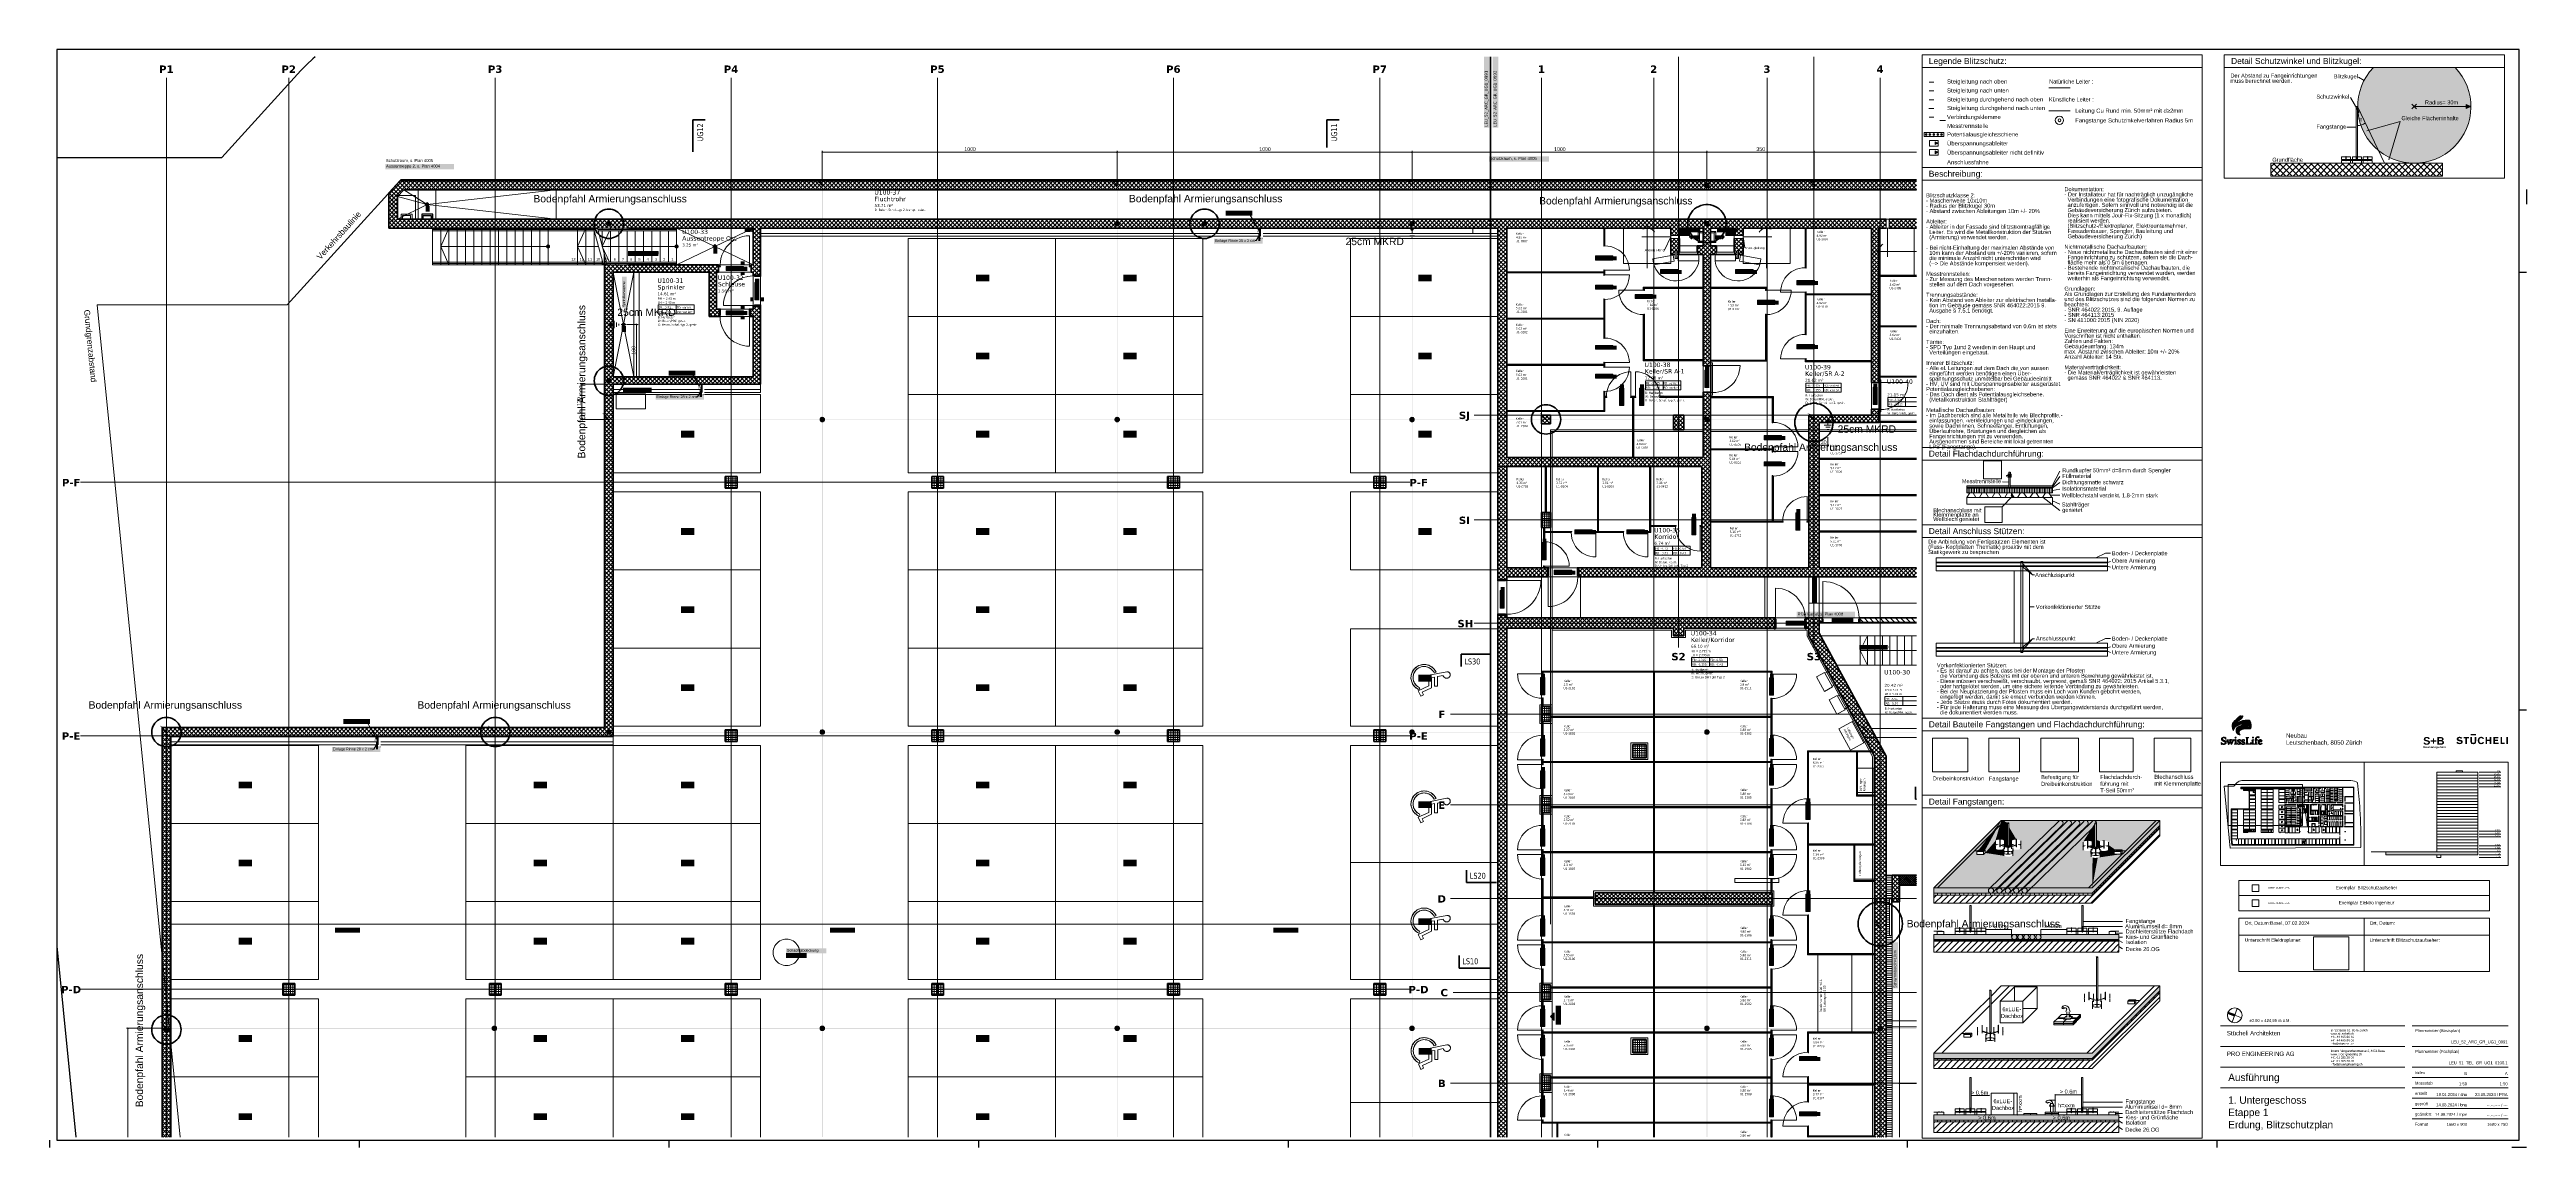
# Model space of a CAD drawing. Extents: x -1067 to 23308, y -6822 to 57810.
# Drawn here: x -1067 to 613, y -179 to 566 of the extents above; entities that cross this region are included whole.
import ezdxf
from ezdxf.lldxf.tags import DXFTag

# ---------------------------------------------------------------- set-up
doc = ezdxf.new("R2010")
doc.units = 0
doc.layers.get('0').update_dxf_attribs({"lineweight": 13})
for name, color, linetype, lineweight, true_color in [('A-____-MATC-OTLN', 7, 'Strichpunkt - Mittel', 40, 0x0080ff), ('A-DETL-____-OTLN', 5, 'Continuous', 9, 0x0000ff), ('Boden 8.OG', 7, 'Continuous', 13, 0xc0c0c0), ('Bodenplatten', 9, 'Continuous', 13, 0x808080), ('C-PROP-LINE-OTLN', 7, '_Grundgrenze_', 25, 0x800000), ('EL01_VVV_Mass Blitzschutz', 3, 'Continuous', 13, 0x00ff00), ('EL01_WAN_Blechanschluss mit Klemmenplatte', 1, 'Continuous', 13, 0xff0000), ('EL01_WAN_Blitzkugel', 2, 'Continuous', 13, 0xffff00), ('EL01_WAN_Blitzschutz Text', 1, 'Continuous', 13, 0xff0000), ('EL01_WAN_Blitzschutz_kuenstliche_Leiter', 1, 'Continuous', 13, 0xff0000), ('EL01_WAN_Blitzschutz_natürlicher _Leiter', 3, 'Continuous', 13, 0x00ff00), ('EL01_WAN_Elektrokabel', 7, 'Continuous', 13, 0xff6600), ('EL01_WAN_Fangleitungen bestehend Kün', 1, 'Continuous', 13, 0xff0000), ('EL01_WAN_Fangleitungen Nat', 7, 'Continuous', 13, 0x009900), ('EL01_WAN_Flachdachdurchführung', 9, 'Continuous', 13, 0x808080), ('EL01_WAN_Geometrie', 3, 'Continuous', 13, 0x00ff00), ('EL01_WAN_Geometrie-A0GYANLHE9', 3, 'Continuous', 13, 0x00ff00), ('EL01_WAN_Geometrie-A0PC80ZUF5', 3, 'Continuous', 13, 0x00ff00), ('EL01_WAN_künst_Leiter', 1, 'Continuous', 13, 0xff0000), ('EL01_WAN_Leitung_Potentiala-A0PC80ZVF5', 1, 'STRICHLINIE', 13, 0xff0000), ('EL01_WAN_Leitung_Potentialausgleich', 1, 'fein_strichliert', 13, 0xff0000), ('EL01_WAN_Maschennetz', 1, 'Continuous', 13, 0xff0000), ('EL01_WAN_Pfeil', 1, 'Continuous', 13, 0xff0000), ('EL01_WAN_Potentialausgleich', 1, 'Continuous', 13, 0xff0000), ('EL01_WAN_Pro E_Kopf', 7, 'Continuous', 13, 0xffffff), ('EL01_WAN_Ringerder', 1, 'Continuous', 13, 0xff0000), ('EL01_WAN_Schraffur-A0GYANLGE9', 7, 'Continuous', 13, 0xc0c0c0), ('EL01_WAN_Schutzwinkelverfahren', 4, 'Continuous', 13, 0x00ffff), ('EL01_WAN_Starkstrom-A0GYANLME9', 1, 'Continuous', 13, 0xff0000), ('EL01_WAN_Text-A0GYANLIE9', 2, 'Continuous', 13, 0xffff00), ('EL01_WAN_Venti', 1, 'Continuous', 13, 0xff0000), ('EL01_WAN_Wasserschutz', 1, 'Continuous', 13, 0xff0000), ('EL01_WANE_Winkel Alpha', 1, 'Continuous', 13, 0xff0000), ('EL01_WANX_Bitmap', 1, 'Continuous', 13, 0xff0000), ('Erde Kies Gestein', 9, 'Continuous', 13, 0x808080), ('Füllmaterial', 7, 'Continuous', 13, 0xff6600), ('G-____-____-SYMB', 7, 'Strichpunkt - Weit', 5, 0x008080), ('Isolation', 4, 'Continuous', 13, 0x00ffff), ('Isolation Boden 8.OG', 7, 'Continuous', 13, 0x00e500), ('Rippendecke', 6, 'Continuous', 13, 0xff00ff), ('S-GRID-____-IDEN', 7, 'Continuous', 9, 0x5555aa), ('Stahlträger', 3, 'Continuous', 13, 0x00ff00)]:
    doc.layers.add(name, color=color, linetype=linetype, lineweight=lineweight, true_color=true_color)
for name, color, linetype, lineweight in [('A-____-NOTE-TEXT', 7, 'Continuous', 9), ('A-AREA-____-IDEN', 7, 'Continuous', 5), ('A-DETL-____-HDLN', 7, '_Verdeckte Linien_', 9), ('A-DETL-____-THIN', 7, 'Continuous', 9), ('A-DETL-GENF-HDLN', 7, '_Verdeckte Linien_', 9), ('A-DOOR-____-HDLN', 7, '_Verdeckte Linien_', 9), ('A-DOOR-____-IDEN', 7, 'Continuous', 5), ('A-DOOR-____-OTLN', 7, 'Continuous', 9), ('A-DOOR-FRAM-MCUT', 7, 'Continuous', 9), ('A-DOOR-FRAM-OTLN', 7, 'Continuous', 9), ('A-DOOR-OPNG-OTLN', 7, 'Continuous', 9), ('A-FLOR-____-MCUT', 7, 'Continuous', 35), ('A-FLOR-____-OTLN', 7, 'Continuous', 9), ('A-FLOR-____-OVHD', 7, 'Strichpunkt - Fein', 9), ('A-FLOR-HRAL-MBND', 7, '_Verdeckte Linien_', 9), ('A-FLOR-HRAL-OTLN', 7, 'Continuous', 9), ('A-GENM-____-OTLN', 7, 'Continuous', 9), ('A-WALL-____-MCUT', 7, 'Continuous', 35), ('A-WALL-____-PATT', 7, 'Continuous', 35), ('A-WALL-FNSH-MCUT', 7, 'Continuous', 35), ('C-PRKG-____-IDEN', 7, 'Continuous', 5), ('C-PRKG-____-OTLN', 7, 'Continuous', 9), ('E-LITE-EQPM-OTLN', 7, 'Continuous', 9), ('EL01_VVV_Bemassung', 7, 'Continuous', 13), ('EL01_WAN_Dachleiterstütze', 7, 'Continuous', 13), ('EL01_WAN_I0_Legende', 7, 'Continuous', 13), ('EL01_WAN_Innerer Kreis Fangstange', 7, 'Continuous', 13), ('EL01_WAN_Text', 7, 'Continuous', 13), ('G-____-TTLB-OTLN', 7, 'Continuous', 13), ('G-____-TTLB-THIN', 7, 'Continuous', 13), ('G-XREF-____-OTLN', 7, 'Continuous', 13), ('I-WALL-____-OTLN', 7, 'Continuous', 9), ('M-EQPM-____-OTLN', 7, 'Continuous', 9), ('M-HVAC-DUCT-IDEN', 7, 'Continuous', 5), ('M-HVAC-DUCT-OTLN', 7, 'Continuous', 9), ('Matte Isolation schwaz', 7, 'Continuous', 13), ('Q-SPCQ-____-HDLN', 7, '_Verdeckte Linien_', 9), ('S-COLS-____-MCUT', 7, 'Continuous', 35), ('S-COLS-____-OTLN', 7, 'Continuous', 9), ('S-GRID-____-OTLN', 7, 'Continuous', 5), ('S-STRS-____-IDEN', 7, 'Continuous', 9), ('S-STRS-____-MBND', 7, '_Strichpunkt - Fein', 9), ('S-STRS-____-MCUT', 7, 'Continuous', 25), ('S-STRS-____-OTLN', 7, 'Continuous', 9), ('Text', 7, 'Continuous', 5), ('Vertikale Erschließung', 7, 'Continuous', 9)]:
    doc.layers.add(name, color=color, linetype=linetype, lineweight=lineweight)
doc.styles.add('Arial_10', font='arial.ttf', dxfattribs={"height": 6.884731})
doc.styles.add('Arial_11', font='arial.ttf', dxfattribs={"width": 0.98, "height": 0.002})
doc.styles.add('Arial_14', font='arial.ttf', dxfattribs={"width": 0.975, "height": 0.01})
doc.styles.add('Arial_7', font='arial.ttf', dxfattribs={"width": 0.98, "height": 0.006})
doc.styles.add('Arial_8', font='arial.ttf', dxfattribs={"height": 2.950599})
doc.styles.get("Standard").update_dxf_attribs({"font": 'arial.ttf'})
tags = doc.linetypes.add('_Grundgrenze_', pattern=[0.45, 0.2, -0.05, 0.05, -0.05, 0.05, -0.05]).pattern_tags.tags
tags[14:15] = [DXFTag(74, 4), DXFTag(75, 0), DXFTag(340, '0'), DXFTag(46, 1.0), DXFTag(50, 0.0), DXFTag(44, 0.0), DXFTag(45, 0.0)]
tags[12:13] = [DXFTag(74, 4), DXFTag(75, 0), DXFTag(340, '0'), DXFTag(46, 1.0), DXFTag(50, 0.0), DXFTag(44, 0.0), DXFTag(45, 0.0)]
tags[10:11] = [DXFTag(74, 4), DXFTag(75, 0), DXFTag(340, '0'), DXFTag(46, 1.0), DXFTag(50, 0.0), DXFTag(44, 0.0), DXFTag(45, 0.0)]
tags[8:9] = [DXFTag(74, 4), DXFTag(75, 0), DXFTag(340, '0'), DXFTag(46, 1.0), DXFTag(50, 0.0), DXFTag(44, 0.0), DXFTag(45, 0.0)]
tags[6:7] = [DXFTag(74, 4), DXFTag(75, 0), DXFTag(340, '0'), DXFTag(46, 1.0), DXFTag(50, 0.0), DXFTag(44, 0.0), DXFTag(45, 0.0)]
tags[4:5] = [DXFTag(74, 4), DXFTag(75, 0), DXFTag(340, '0'), DXFTag(46, 1.0), DXFTag(50, 0.0), DXFTag(44, 0.0), DXFTag(45, 0.0)]
tags = doc.linetypes.add('_Rasterlinie_', pattern=[0.375, 0.2, -0.05, 0.075, -0.05]).pattern_tags.tags
tags[10:11] = [DXFTag(74, 4), DXFTag(75, 0), DXFTag(340, '0'), DXFTag(46, 1.0), DXFTag(50, 0.0), DXFTag(44, 0.0), DXFTag(45, 0.0)]
tags[8:9] = [DXFTag(74, 4), DXFTag(75, 0), DXFTag(340, '0'), DXFTag(46, 1.0), DXFTag(50, 0.0), DXFTag(44, 0.0), DXFTag(45, 0.0)]
tags[6:7] = [DXFTag(74, 4), DXFTag(75, 0), DXFTag(340, '0'), DXFTag(46, 1.0), DXFTag(50, 0.0), DXFTag(44, 0.0), DXFTag(45, 0.0)]
tags[4:5] = [DXFTag(74, 4), DXFTag(75, 0), DXFTag(340, '0'), DXFTag(46, 1.0), DXFTag(50, 0.0), DXFTag(44, 0.0), DXFTag(45, 0.0)]
tags = doc.linetypes.add('_Schnittlinie_', pattern=[0.3, 0.15, -0.05, 0.05, -0.05]).pattern_tags.tags
tags[10:11] = [DXFTag(74, 4), DXFTag(75, 0), DXFTag(340, '0'), DXFTag(46, 1.0), DXFTag(50, 0.0), DXFTag(44, 0.0), DXFTag(45, 0.0)]
tags[8:9] = [DXFTag(74, 4), DXFTag(75, 0), DXFTag(340, '0'), DXFTag(46, 1.0), DXFTag(50, 0.0), DXFTag(44, 0.0), DXFTag(45, 0.0)]
tags[6:7] = [DXFTag(74, 4), DXFTag(75, 0), DXFTag(340, '0'), DXFTag(46, 1.0), DXFTag(50, 0.0), DXFTag(44, 0.0), DXFTag(45, 0.0)]
tags[4:5] = [DXFTag(74, 4), DXFTag(75, 0), DXFTag(340, '0'), DXFTag(46, 1.0), DXFTag(50, 0.0), DXFTag(44, 0.0), DXFTag(45, 0.0)]
tags = doc.linetypes.add('_Strichliert - Fein_', pattern=[0.15, 0.1, -0.05]).pattern_tags.tags
tags[6:7] = [DXFTag(74, 4), DXFTag(75, 0), DXFTag(340, '0'), DXFTag(46, 1.0), DXFTag(50, 0.0), DXFTag(44, 0.0), DXFTag(45, 0.0)]
tags[4:5] = [DXFTag(74, 4), DXFTag(75, 0), DXFTag(340, '0'), DXFTag(46, 1.0), DXFTag(50, 0.0), DXFTag(44, 0.0), DXFTag(45, 0.0)]
tags = doc.linetypes.add('_Strichpunkt - Fein', pattern=[0.2, 0.1, -0.05, 0, -0.05]).pattern_tags.tags
tags[10:11] = [DXFTag(74, 4), DXFTag(75, 0), DXFTag(340, '0'), DXFTag(46, 1.0), DXFTag(50, 0.0), DXFTag(44, 0.0), DXFTag(45, 0.0)]
tags[8:9] = [DXFTag(74, 4), DXFTag(75, 0), DXFTag(340, '0'), DXFTag(46, 1.0), DXFTag(50, 0.0), DXFTag(44, 0.0), DXFTag(45, 0.0)]
tags[6:7] = [DXFTag(74, 4), DXFTag(75, 0), DXFTag(340, '0'), DXFTag(46, 1.0), DXFTag(50, 0.0), DXFTag(44, 0.0), DXFTag(45, 0.0)]
tags[4:5] = [DXFTag(74, 4), DXFTag(75, 0), DXFTag(340, '0'), DXFTag(46, 1.0), DXFTag(50, 0.0), DXFTag(44, 0.0), DXFTag(45, 0.0)]
tags = doc.linetypes.add('_Strichpunkt - Fein_', pattern=[0.2, 0.1, -0.05, 0, -0.05]).pattern_tags.tags
tags[10:11] = [DXFTag(74, 4), DXFTag(75, 0), DXFTag(340, '0'), DXFTag(46, 1.0), DXFTag(50, 0.0), DXFTag(44, 0.0), DXFTag(45, 0.0)]
tags[8:9] = [DXFTag(74, 4), DXFTag(75, 0), DXFTag(340, '0'), DXFTag(46, 1.0), DXFTag(50, 0.0), DXFTag(44, 0.0), DXFTag(45, 0.0)]
tags[6:7] = [DXFTag(74, 4), DXFTag(75, 0), DXFTag(340, '0'), DXFTag(46, 1.0), DXFTag(50, 0.0), DXFTag(44, 0.0), DXFTag(45, 0.0)]
tags[4:5] = [DXFTag(74, 4), DXFTag(75, 0), DXFTag(340, '0'), DXFTag(46, 1.0), DXFTag(50, 0.0), DXFTag(44, 0.0), DXFTag(45, 0.0)]
tags = doc.linetypes.add('_Verdeckte Linien_', pattern=[0.15, 0.1, -0.05]).pattern_tags.tags
tags[6:7] = [DXFTag(74, 4), DXFTag(75, 0), DXFTag(340, '0'), DXFTag(46, 1.0), DXFTag(50, 0.0), DXFTag(44, 0.0), DXFTag(45, 0.0)]
tags[4:5] = [DXFTag(74, 4), DXFTag(75, 0), DXFTag(340, '0'), DXFTag(46, 1.0), DXFTag(50, 0.0), DXFTag(44, 0.0), DXFTag(45, 0.0)]
tags = doc.linetypes.add('ACAD_ISO03W100', pattern=[30, 12, -18]).pattern_tags.tags
tags[6:7] = [DXFTag(74, 4), DXFTag(75, 0), DXFTag(340, '0'), DXFTag(46, 0.0), DXFTag(50, 0.0), DXFTag(44, 0.0), DXFTag(45, 0.0)]
tags[4:5] = [DXFTag(74, 4), DXFTag(75, 0), DXFTag(340, '0'), DXFTag(46, 0.0), DXFTag(50, 0.0), DXFTag(44, 0.0), DXFTag(45, 0.0)]
tags = doc.linetypes.add('fein_strichliert', pattern=[4, 1, -2, 1]).pattern_tags.tags
tags[8:9] = [DXFTag(74, 4), DXFTag(75, 0), DXFTag(340, '0'), DXFTag(46, 0.0), DXFTag(50, 0.0), DXFTag(44, 0.0), DXFTag(45, 0.0)]
tags[6:7] = [DXFTag(74, 4), DXFTag(75, 0), DXFTag(340, '0'), DXFTag(46, 0.0), DXFTag(50, 0.0), DXFTag(44, 0.0), DXFTag(45, 0.0)]
tags[4:5] = [DXFTag(74, 4), DXFTag(75, 0), DXFTag(340, '0'), DXFTag(46, 0.0), DXFTag(50, 0.0), DXFTag(44, 0.0), DXFTag(45, 0.0)]
tags = doc.linetypes.add('Gestrichelt', pattern=[0.1, 0.05, -0.05]).pattern_tags.tags
tags[6:7] = [DXFTag(74, 4), DXFTag(75, 0), DXFTag(340, '0'), DXFTag(46, 1.0), DXFTag(50, 0.0), DXFTag(44, 0.0), DXFTag(45, 0.0)]
tags[4:5] = [DXFTag(74, 4), DXFTag(75, 0), DXFTag(340, '0'), DXFTag(46, 1.0), DXFTag(50, 0.0), DXFTag(44, 0.0), DXFTag(45, 0.0)]
tags = doc.linetypes.add('Grundrissdarstellung Sturz', pattern=[0.25, 0.15, -0.05, 0, -0.05]).pattern_tags.tags
tags[10:11] = [DXFTag(74, 4), DXFTag(75, 0), DXFTag(340, '0'), DXFTag(46, 1.0), DXFTag(50, 0.0), DXFTag(44, 0.0), DXFTag(45, 0.0)]
tags[8:9] = [DXFTag(74, 4), DXFTag(75, 0), DXFTag(340, '0'), DXFTag(46, 1.0), DXFTag(50, 0.0), DXFTag(44, 0.0), DXFTag(45, 0.0)]
tags[6:7] = [DXFTag(74, 4), DXFTag(75, 0), DXFTag(340, '0'), DXFTag(46, 1.0), DXFTag(50, 0.0), DXFTag(44, 0.0), DXFTag(45, 0.0)]
tags[4:5] = [DXFTag(74, 4), DXFTag(75, 0), DXFTag(340, '0'), DXFTag(46, 1.0), DXFTag(50, 0.0), DXFTag(44, 0.0), DXFTag(45, 0.0)]
tags = doc.linetypes.add('IMPORT-_Verdeckte Linien_', pattern=[0.003, 0.002, -0.001]).pattern_tags.tags
tags[6:7] = [DXFTag(74, 4), DXFTag(75, 0), DXFTag(340, '0'), DXFTag(46, 1.0), DXFTag(50, 0.0), DXFTag(44, 0.0), DXFTag(45, 0.0)]
tags[4:5] = [DXFTag(74, 4), DXFTag(75, 0), DXFTag(340, '0'), DXFTag(46, 1.0), DXFTag(50, 0.0), DXFTag(44, 0.0), DXFTag(45, 0.0)]
tags = doc.linetypes.add('IMPORT-Strichliert - Fein', pattern=[0.003, 0.002, -0.001]).pattern_tags.tags
tags[6:7] = [DXFTag(74, 4), DXFTag(75, 0), DXFTag(340, '0'), DXFTag(46, 1.0), DXFTag(50, 0.0), DXFTag(44, 0.0), DXFTag(45, 0.0)]
tags[4:5] = [DXFTag(74, 4), DXFTag(75, 0), DXFTag(340, '0'), DXFTag(46, 1.0), DXFTag(50, 0.0), DXFTag(44, 0.0), DXFTag(45, 0.0)]
tags = doc.linetypes.add('Strich Punkt fein', pattern=[0.2, 0.1, -0.05, 0, -0.05]).pattern_tags.tags
tags[10:11] = [DXFTag(74, 4), DXFTag(75, 0), DXFTag(340, '0'), DXFTag(46, 1.0), DXFTag(50, 0.0), DXFTag(44, 0.0), DXFTag(45, 0.0)]
tags[8:9] = [DXFTag(74, 4), DXFTag(75, 0), DXFTag(340, '0'), DXFTag(46, 1.0), DXFTag(50, 0.0), DXFTag(44, 0.0), DXFTag(45, 0.0)]
tags[6:7] = [DXFTag(74, 4), DXFTag(75, 0), DXFTag(340, '0'), DXFTag(46, 1.0), DXFTag(50, 0.0), DXFTag(44, 0.0), DXFTag(45, 0.0)]
tags[4:5] = [DXFTag(74, 4), DXFTag(75, 0), DXFTag(340, '0'), DXFTag(46, 1.0), DXFTag(50, 0.0), DXFTag(44, 0.0), DXFTag(45, 0.0)]
tags = doc.linetypes.add('STRICHLINIE', pattern=[19.05, 12.7, -6.35]).pattern_tags.tags
tags[6:7] = [DXFTag(74, 4), DXFTag(75, 0), DXFTag(340, '0'), DXFTag(46, 0.0), DXFTag(50, 0.0), DXFTag(44, 0.0), DXFTag(45, 0.0)]
tags[4:5] = [DXFTag(74, 4), DXFTag(75, 0), DXFTag(340, '0'), DXFTag(46, 0.0), DXFTag(50, 0.0), DXFTag(44, 0.0), DXFTag(45, 0.0)]
tags = doc.linetypes.add('Strichpunkt - Fein', pattern=[0.2, 0.1, -0.05, 0, -0.05]).pattern_tags.tags
tags[10:11] = [DXFTag(74, 4), DXFTag(75, 0), DXFTag(340, '0'), DXFTag(46, 1.0), DXFTag(50, 0.0), DXFTag(44, 0.0), DXFTag(45, 0.0)]
tags[8:9] = [DXFTag(74, 4), DXFTag(75, 0), DXFTag(340, '0'), DXFTag(46, 1.0), DXFTag(50, 0.0), DXFTag(44, 0.0), DXFTag(45, 0.0)]
tags[6:7] = [DXFTag(74, 4), DXFTag(75, 0), DXFTag(340, '0'), DXFTag(46, 1.0), DXFTag(50, 0.0), DXFTag(44, 0.0), DXFTag(45, 0.0)]
tags[4:5] = [DXFTag(74, 4), DXFTag(75, 0), DXFTag(340, '0'), DXFTag(46, 1.0), DXFTag(50, 0.0), DXFTag(44, 0.0), DXFTag(45, 0.0)]
tags = doc.linetypes.add('Strichpunkt - Mittel', pattern=[0.35, 0.15, -0.1, 0, -0.1]).pattern_tags.tags
tags[10:11] = [DXFTag(74, 4), DXFTag(75, 0), DXFTag(340, '0'), DXFTag(46, 1.0), DXFTag(50, 0.0), DXFTag(44, 0.0), DXFTag(45, 0.0)]
tags[8:9] = [DXFTag(74, 4), DXFTag(75, 0), DXFTag(340, '0'), DXFTag(46, 1.0), DXFTag(50, 0.0), DXFTag(44, 0.0), DXFTag(45, 0.0)]
tags[6:7] = [DXFTag(74, 4), DXFTag(75, 0), DXFTag(340, '0'), DXFTag(46, 1.0), DXFTag(50, 0.0), DXFTag(44, 0.0), DXFTag(45, 0.0)]
tags[4:5] = [DXFTag(74, 4), DXFTag(75, 0), DXFTag(340, '0'), DXFTag(46, 1.0), DXFTag(50, 0.0), DXFTag(44, 0.0), DXFTag(45, 0.0)]
tags = doc.linetypes.add('Strichpunkt - Weit', pattern=[0.5, 0.2, -0.15, 0, -0.15]).pattern_tags.tags
tags[10:11] = [DXFTag(74, 4), DXFTag(75, 0), DXFTag(340, '0'), DXFTag(46, 1.0), DXFTag(50, 0.0), DXFTag(44, 0.0), DXFTag(45, 0.0)]
tags[8:9] = [DXFTag(74, 4), DXFTag(75, 0), DXFTag(340, '0'), DXFTag(46, 1.0), DXFTag(50, 0.0), DXFTag(44, 0.0), DXFTag(45, 0.0)]
tags[6:7] = [DXFTag(74, 4), DXFTag(75, 0), DXFTag(340, '0'), DXFTag(46, 1.0), DXFTag(50, 0.0), DXFTag(44, 0.0), DXFTag(45, 0.0)]
tags[4:5] = [DXFTag(74, 4), DXFTag(75, 0), DXFTag(340, '0'), DXFTag(46, 1.0), DXFTag(50, 0.0), DXFTag(44, 0.0), DXFTag(45, 0.0)]
picture_1 = doc.add_image_def('image1.jpg', size_in_pixel=(545, 385))
picture_2 = doc.add_image_def('image2.png', size_in_pixel=(357, 318))
picture_3 = doc.add_image_def('image3.png', size_in_pixel=(289, 288))
picture_4 = doc.add_image_def('image4.png', size_in_pixel=(362, 331))
picture_5 = doc.add_image_def('image5.png', size_in_pixel=(157, 171))
picture_6 = doc.add_image_def('image6.png', size_in_pixel=(530, 505))

# ---------------------------------------------------------------- blocks, each defined once
blk = doc.blocks.new('Blockreferenz-A0UJ2DPIXE')
at = {"layer": 'G-XREF-____-OTLN', "color": 18, "linetype": 'ByBlock', "lineweight": -2, "ltscale": 0.13, "true_color": 0x4c0000}
for p, q in [((414.1, 65.7), (416.2, 68)), ((419.5, 69.5), (493.5, 69.5)), ((411.7, 23.6), (407.5, 65.7)), ((407.5, 65.7), (414.1, 65.7)), ((500.3, 24.1), (411.7, 23.6))]:
    blk.add_line(p, q, dxfattribs=at)
at = {"layer": 'G-XREF-____-OTLN', "color": 0, "linetype": 'ByBlock', "lineweight": -2, "ltscale": 0.13}
for p, q in [((495.5, 65), (418.9, 65)), ((418.9, 65), (418.9, 63.8)), ((418.9, 63.8), (420.6, 63.8)), ((419.1, 64), (419.1, 64.8)), ((419.1, 64.8), (461.8, 64.8)), ((461.8, 64), (419.1, 64)), ((419.2, 64.8), (419.2, 64.7)), ((419.2, 64.7), (419.5, 64.7)), ((419.3, 64.7), (419.3, 64.8)), ((419.5, 64.7), (419.3, 64.7)), ((419.5, 64.7), (419.5, 64.8)), ((419.5, 64.8), (419.5, 64.7)), ((420.6, 62.8), (420.6, 63.8)), ((420.6, 63.8), (424.4, 63.8)), ((424.4, 62.8), (420.6, 62.8)), ((420.8, 63.8), (420.8, 62.8)), ((420.8, 62.8), (420.8, 63.8)), ((421, 63.8), (421, 62.8)), ((421, 62.8), (421, 63.8)), ((421.3, 63.8), (421.3, 62.8)), ((421.3, 62.8), (421.3, 63.8)), ((421.5, 63.8), (421.5, 62.8)), ((421.5, 62.8), (421.5, 63.8)), ((421.7, 63.8), (421.7, 62.8)), ((421.7, 62.8), (421.7, 63.8)), ((421.9, 63.8), (421.9, 62.8)), ((421.9, 62.8), (421.9, 63.8)), ((422.1, 63.8), (422.1, 62.8)), ((422.1, 62.8), (422.1, 63.8)), ((422.4, 63.8), (422.4, 62.8)), ((422.4, 62.8), (422.4, 63.8)), ((422.6, 63.8), (422.6, 62.8)), ((422.6, 62.8), (422.6, 63.8)), ((422.8, 63.8), (422.8, 62.8)), ((422.8, 62.8), (422.8, 63.8)), ((423, 63.8), (423, 62.8)), ((423, 62.8), (423, 63.8)), ((423.3, 63.8), (423.3, 62.8)), ((423.3, 62.8), (423.3, 63.8)), ((423.5, 63.8), (423.5, 62.8)), ((423.5, 62.8), (423.5, 63.8)), ((423.7, 63.8), (423.7, 62.8)), ((423.7, 62.8), (423.7, 63.8)), ((423.9, 63.8), (423.9, 62.8)), ((423.9, 62.8), (423.9, 63.8)), ((423.9, 62.8), (423.9, 62.6)), ((423.9, 62.6), (424.4, 62.6)), ((424.2, 63.8), (424.2, 62.8)), ((424.2, 62.8), (424.2, 63.8)), ((424.4, 63.8), (424.6, 62.8)), ((424.4, 63.8), (428.5, 63.8)), ((424.4, 63.7), (424.4, 62.8)), ((424.4, 62.8), (424.4, 63.7)), ((427.6, 62.8), (424.4, 62.8)), ((424.4, 62.6), (424.4, 50.2)), ((424.5, 63.8), (424.7, 62.8)), ((424.6, 63.3), (424.6, 63.8)), ((424.6, 62.9), (424.6, 62.8)), ((424.6, 62.8), (424.6, 62.9)), ((424.7, 59.7), (424.7, 62.6)), ((424.7, 62.6), (427.3, 62.6)), ((428.5, 59.7), (424.7, 59.7)), ((424.7, 50), (424.7, 59.5)), ((424.7, 59.5), (428.7, 59.5)), ((424.8, 62.8), (424.8, 63.8)), ((425.1, 62.8), (425.1, 63.8)), ((425.3, 62.8), (425.3, 63.8)), ((425.5, 62.8), (425.5, 63.8)), ((425.7, 62.8), (425.7, 63.8)), ((426, 62.8), (426, 63.8)), ((426.2, 62.8), (426.2, 63.8)), ((426.4, 62.8), (426.4, 63.8)), ((427.3, 62.6), (427.3, 61.4)), ((427.3, 61.4), (427.6, 61.4)), ((427.4, 63.3), (427.4, 63.2)), ((427.5, 63.3), (427.4, 63.3)), ((427.5, 63.3), (427.4, 63.3)), ((427.4, 63.3), (427.4, 63.2)), ((427.4, 63.2), (427.5, 63.2)), ((427.4, 63.2), (427.5, 63.2)), ((427.5, 63.2), (427.5, 63.3)), ((427.5, 63.2), (427.5, 63.3)), ((427.5, 61.6), (427.5, 62.6)), ((427.5, 62.6), (427.6, 62.6)), ((427.6, 61.6), (427.5, 61.6)), ((427.6, 62.6), (427.6, 62.8)), ((427.6, 62.8), (428.4, 62.8)), ((428.4, 62.6), (427.6, 62.6)), ((427.6, 61.4), (427.6, 61.6)), ((427.6, 61.6), (428.4, 61.6)), ((428.4, 61.4), (427.6, 61.4)), ((428, 57), (427.7, 57)), ((427.7, 57), (427.7, 56.7)), ((427.7, 56.7), (428, 56.7)), ((428, 56.7), (428, 57)), ((428.5, 62.8), (428.4, 62.8)), ((428.4, 62.8), (428.4, 62.6)), ((428.4, 62.6), (428.5, 62.6)), ((428.5, 61.6), (428.4, 61.6)), ((428.4, 61.6), (428.4, 61.4)), ((428.4, 61.4), (428.5, 61.4)), ((428.5, 63.8), (428.5, 62.8)), ((428.5, 62.6), (428.5, 62.5)), ((428.5, 62.5), (428.7, 62.5)), ((428.5, 61.6), (428.5, 62.5)), ((428.7, 61.6), (428.5, 61.6)), ((428.5, 61.6), (428.5, 61.6)), ((428.5, 61.4), (428.5, 59.7)), ((428.7, 62.5), (428.7, 63.8)), ((428.7, 63.8), (448.7, 63.8)), ((428.7, 62.5), (428.7, 61.6)), ((428.7, 59.5), (428.7, 61.6)), ((433.6, 57), (433.3, 57)), ((433.3, 57), (433.3, 56.7)), ((433.3, 56.7), (433.6, 56.7)), ((433.6, 56.7), (433.6, 57)), ((440, 57), (439.7, 57)), ((439.7, 57), (439.7, 56.7)), ((439.7, 56.7), (440, 56.7)), ((440, 56.7), (440, 57)), ((445.6, 57), (445.3, 57)), ((445.3, 57), (445.3, 56.7)), ((445.3, 56.7), (445.6, 56.7)), ((445.6, 56.7), (445.6, 57)), ((448.7, 63.8), (448.7, 54.2)), ((448.7, 57.3), (448.9, 57.3)), ((448.7, 54.2), (448.9, 54.2)), ((448.9, 53.3), (448.7, 53.3)), ((448.7, 53.3), (448.7, 38)), ((448.7, 53.2), (448.9, 53.2)), ((448.9, 52.9), (448.7, 52.9)), ((448.9, 62.5), (448.9, 63.8)), ((448.9, 63.8), (453.4, 63.8)), ((451.6, 62.6), (448.9, 62.6)), ((448.9, 62.5), (451.6, 62.5)), ((451.6, 62.5), (448.9, 62.5)), ((448.9, 57.5), (448.9, 62.5)), ((448.9, 61.3), (451.6, 61.3)), ((451.6, 61.3), (448.9, 61.3)), ((451.6, 61.3), (448.9, 61.3)), ((448.9, 60.1), (451.6, 60.1)), ((451.6, 60.1), (448.9, 60.1)), ((451.6, 60.1), (448.9, 60.1)), ((451.6, 58.9), (448.9, 58.9)), ((451.6, 58.9), (448.9, 58.9)), ((448.9, 58.8), (451.6, 58.8)), ((454.3, 57.5), (448.9, 57.5)), ((448.9, 54.5), (448.9, 57.3)), ((448.9, 57.3), (454.2, 57.3)), ((448.9, 54.5), (448.9, 54.3)), ((450, 54.5), (448.9, 54.5)), ((448.9, 54.2), (448.9, 54.3)), ((448.9, 54.3), (450, 54.3)), ((448.9, 53.2), (448.9, 53.3)), ((456.2, 53.2), (448.9, 53.2)), ((448.9, 38.3), (448.9, 52.9)), ((448.9, 52.9), (453.4, 52.9)), ((450, 64.8), (449.7, 65)), ((456.1, 51.7), (449.7, 51.7)), ((449.7, 51.7), (449.7, 51.6)), ((456.1, 51.7), (449.7, 51.7)), ((449.7, 51.7), (449.7, 51.6)), ((449.7, 51.6), (449.8, 51.6)), ((449.8, 51), (449.7, 51)), ((449.7, 51), (449.7, 50)), ((449.7, 50), (449.7, 51)), ((449.8, 51.6), (449.8, 51.7)), ((449.8, 51.7), (452.9, 51.7)), ((449.8, 50.5), (449.8, 51)), ((449.8, 50), (449.8, 50.5)), ((449.8, 50.5), (449.9, 50.5)), ((449.9, 50.5), (449.8, 50.5)), ((449.9, 50.5), (449.8, 50.5)), ((449.8, 50.5), (449.8, 50.5)), ((450.1, 58.7), (449.9, 58.7)), ((449.9, 58.7), (449.9, 58.4)), ((449.9, 58.4), (450.1, 58.4)), ((449.9, 57.3), (449.9, 56)), ((449.9, 56), (449.9, 57.3)), ((449.9, 56), (450, 56)), ((450.1, 56), (449.9, 56)), ((449.9, 56), (449.9, 55.6)), ((449.9, 55.6), (449.9, 55.2)), ((450, 55.6), (449.9, 55.6)), ((449.9, 55.2), (449.9, 55.6)), ((449.9, 55.6), (450.1, 55.6)), ((449.9, 55.2), (450, 55.2)), ((450, 54.6), (449.9, 54.6)), ((449.9, 54.6), (449.9, 54.5)), ((449.9, 54.5), (449.9, 54.6)), ((450.1, 50.8), (449.9, 50.8)), ((449.9, 50.8), (449.9, 50.4)), ((449.9, 50.5), (449.9, 50.5)), ((450, 56), (450, 57.3)), ((450, 55.5), (450, 55.6)), ((450, 55.2), (450, 55.5)), ((450, 55.5), (450.3, 55.5)), ((450.3, 55.5), (450, 55.5)), ((450.3, 55.5), (450, 55.5)), ((450, 55.5), (450, 55.5)), ((450, 54.5), (450, 54.6)), ((450, 54.3), (450, 54.5)), ((450.1, 58.4), (450.1, 58.7)), ((450.1, 55.6), (450.1, 56)), ((450.1, 50.4), (450.1, 50.8)), ((450.1, 50.5), (456.1, 50.5)), ((456.1, 50.5), (450.1, 50.5)), ((450.1, 50.5), (450.1, 50.5)), ((456.1, 50.5), (450.1, 50.5)), ((450.3, 55.5), (450.3, 55.5)), ((451, 63.8), (450.8, 64)), ((451, 55.5), (450.9, 55.5)), ((450.9, 55.5), (450.9, 55.5)), ((450.9, 55.5), (451.4, 55.5)), ((451.4, 55.5), (450.9, 55.5)), ((454.2, 54.5), (450.9, 54.5)), ((450.9, 54.5), (450.9, 54.3)), ((450.9, 54.3), (462.1, 54.3)), ((451, 57.3), (451, 55.5)), ((451, 55.5), (451, 57.3)), ((451, 55.5), (451, 57.3)), ((451.4, 55.5), (451, 55.5)), ((451, 55.5), (451, 55.5)), ((451.4, 55.5), (451.4, 55.5)), ((451.6, 63.8), (451.6, 63.2)), ((451.6, 63.2), (451.6, 63.8)), ((451.6, 63.2), (451.6, 63.8)), ((451.6, 63.2), (451.6, 63.2)), ((451.6, 62.4), (451.6, 62.6)), ((451.6, 62.6), (451.6, 62.6)), ((451.6, 62.6), (451.6, 62.6)), ((451.6, 62.4), (451.6, 62.6)), ((451.6, 62.6), (451.6, 62.5)), ((451.6, 62.5), (451.6, 62.4)), ((451.6, 62.4), (451.6, 62.4)), ((451.6, 60.8), (451.6, 61.9)), ((451.6, 61.9), (451.6, 61.9)), ((451.6, 61.9), (451.6, 61.3)), ((451.6, 60.8), (451.6, 61.9)), ((451.6, 61.3), (451.6, 60.8)), ((451.6, 61.3), (451.6, 61.3)), ((451.6, 60.8), (451.6, 60.8)), ((451.6, 60), (451.6, 60.2)), ((451.6, 60.2), (451.6, 60.2)), ((451.6, 60.2), (451.6, 60.1)), ((451.6, 60), (451.6, 60.2)), ((451.6, 60.1), (451.6, 60)), ((451.6, 60.1), (451.6, 60.1)), ((451.6, 60), (451.6, 60)), ((451.6, 59.2), (451.6, 59.4)), ((451.6, 59.4), (451.6, 59.4)), ((451.6, 59.4), (451.6, 58.9)), ((451.6, 59.4), (451.6, 58.8)), ((451.6, 58.8), (451.6, 59.2)), ((451.6, 59.2), (451.6, 59.2)), ((451.6, 59.2), (451.6, 59.2)), ((451.6, 59.2), (451.6, 59.2)), ((451.6, 59.2), (451.6, 59.2)), ((451.6, 59.2), (451.6, 59.2)), ((451.6, 58.9), (451.6, 58.9)), ((452.1, 55.5), (452, 55.5)), ((452, 55.5), (452, 55.5)), ((452, 55.5), (452.2, 55.5)), ((452.2, 55.5), (452, 55.5)), ((452.1, 57.3), (452.1, 55.5)), ((452.1, 55.5), (452.1, 57.3)), ((452.1, 55.5), (452.1, 57.3)), ((452.2, 55.5), (452.1, 55.5)), ((452.1, 55.5), (452.1, 55.5)), ((452.4, 59.2), (452.2, 59.2)), ((452.2, 59.2), (452.2, 59.2)), ((452.2, 59.2), (452.3, 59.2)), ((452.4, 59.2), (452.2, 59.2)), ((452.2, 55.5), (452.2, 55.5)), ((452.3, 57.5), (452.3, 59.2)), ((452.3, 59.2), (452.4, 59.2)), ((452.3, 59.2), (452.3, 57.5)), ((452.3, 57.5), (452.3, 59.2)), ((452.3, 59.2), (452.3, 59.2)), ((452.4, 59.2), (452.4, 59.2)), ((454.3, 62.3), (452.7, 62.3)), ((452.7, 62.3), (452.7, 62.2)), ((452.7, 62.2), (452.7, 62.3)), ((452.7, 62.3), (454.3, 62.3)), ((452.7, 62.2), (452.7, 62.3)), ((452.7, 62.3), (454.3, 62.3)), ((452.7, 62.2), (452.7, 62.2)), ((452.7, 60.2), (452.7, 61.6)), ((452.7, 61.6), (452.7, 61.6)), ((452.7, 61.6), (452.7, 60.1)), ((452.7, 60.1), (452.7, 61.6)), ((454.3, 60.2), (452.7, 60.2)), ((452.7, 60.1), (454.3, 60.1)), ((454.3, 60.1), (452.7, 60.1)), ((453.2, 55.5), (452.8, 55.5)), ((452.8, 55.5), (452.8, 55.5)), ((452.8, 55.5), (453.2, 55.5)), ((453.2, 55.5), (452.8, 55.5)), ((452.9, 45.7), (452.9, 51.7)), ((452.9, 51.7), (456.1, 51.7)), ((452.9, 51.7), (452.9, 45.7)), ((452.9, 45.7), (452.9, 51.7)), ((452.9, 51.7), (452.9, 51.7)), ((454.3, 59.2), (453, 59.2)), ((453, 59.2), (453, 59.2)), ((453, 59.2), (454.3, 59.2)), ((454.3, 59.2), (453, 59.2)), ((453.2, 57.3), (453.2, 55.5)), ((453.2, 55.2), (453.2, 57.3)), ((453.2, 55.2), (453.2, 57.3)), ((453.2, 55.5), (453.2, 55.2)), ((453.2, 55.5), (453.2, 55.5)), ((453.2, 55.2), (453.2, 55.2)), ((453.2, 54.5), (453.2, 54.6)), ((453.2, 54.6), (453.2, 54.6)), ((453.2, 54.6), (453.2, 54.5)), ((453.2, 54.5), (453.2, 54.6)), ((453.4, 63.8), (453.4, 63)), ((453.4, 63), (453.6, 63)), ((453.7, 58.7), (453.4, 58.7)), ((453.4, 58.7), (453.4, 58.3)), ((453.4, 58.3), (453.7, 58.3)), ((453.4, 52.9), (453.4, 52.7)), ((453.4, 52.7), (453.7, 52.7)), ((453.6, 63.1), (453.6, 63.8)), ((453.6, 63.8), (454.3, 63.8)), ((453.6, 63.3), (454.1, 63.3)), ((453.6, 63), (453.6, 63.1)), ((453.6, 63.1), (454.1, 63.1)), ((453.6, 63), (453.6, 63)), ((453.6, 63), (453.6, 63)), ((454.2, 63), (453.6, 63)), ((454.1, 63), (453.6, 63)), ((453.7, 58.3), (453.7, 58.7)), ((453.7, 52.7), (453.7, 52.9)), ((453.7, 52.9), (456.2, 52.9)), ((454.3, 63.7), (454.1, 63.7)), ((454.1, 63.7), (454.1, 63.4)), ((454.1, 63.4), (454.3, 63.4)), ((454.3, 63.3), (454.1, 63.3)), ((454.1, 63.3), (454.1, 63.1)), ((454.1, 63.1), (454.1, 63.1)), ((454.1, 63.1), (454.1, 63)), ((454.1, 63), (454.2, 63)), ((454.2, 63.4), (454.2, 63.6)), ((454.2, 63.6), (454.3, 63.6)), ((454.3, 63.4), (454.2, 63.4)), ((454.2, 63), (454.2, 63)), ((454.2, 63), (454.3, 63)), ((454.2, 57.3), (454.2, 54.3)), ((454.3, 63.8), (454.3, 63.3)), ((454.3, 63), (454.3, 60)), ((454.5, 60.3), (454.3, 60.5)), ((454.3, 60), (454.5, 60)), ((454.5, 59.3), (454.3, 59.3)), ((454.3, 59.3), (454.3, 57.5)), ((454.5, 63.3), (454.5, 63.8)), ((454.5, 63.8), (454.7, 63.8)), ((454.6, 63.7), (454.5, 63.7)), ((454.5, 63.6), (454.6, 63.6)), ((454.5, 63.4), (454.6, 63.4)), ((454.6, 63.4), (454.5, 63.4)), ((454.6, 63.3), (454.5, 63.3)), ((454.5, 60), (454.5, 63)), ((454.5, 63), (454.6, 63)), ((454.5, 62.3), (455.9, 62.3)), ((456, 62.3), (454.5, 62.3)), ((456, 62.3), (454.5, 62.3)), ((455.9, 60.2), (454.5, 60.2)), ((454.5, 60.1), (456, 60.1)), ((454.5, 60.1), (456, 60.1)), ((454.5, 54.5), (454.5, 59.3)), ((454.5, 59.2), (456.1, 59.2)), ((456.2, 59.2), (454.5, 59.2)), ((456.1, 59.2), (454.5, 59.2)), ((456.1, 57.8), (454.5, 57.8)), ((454.5, 57.7), (456.1, 57.7)), ((456.1, 57.7), (454.5, 57.7)), ((454.5, 55.8), (456.4, 55.8)), ((456.1, 55.8), (454.5, 55.8)), ((456.4, 55.8), (454.5, 55.8)), ((457.1, 54.5), (454.5, 54.5)), ((454.6, 63.4), (454.6, 63.7)), ((454.6, 63.6), (454.6, 63.4)), ((454.6, 63.1), (454.6, 63.3)), ((454.6, 63.3), (455.1, 63.3)), ((454.6, 63), (454.6, 63.1)), ((455.1, 63.1), (454.6, 63.1)), ((454.6, 63), (454.6, 63)), ((454.6, 63), (454.6, 63)), ((455.2, 63), (454.6, 63)), ((455.1, 63), (454.6, 63)), ((454.7, 63.8), (454.8, 63.8)), ((454.8, 63.8), (454.7, 63.8)), ((454.7, 63.8), (454.7, 63.8)), ((454.7, 63.8), (454.8, 63.8)), ((454.8, 63.9), (454.8, 63.8)), ((459.2, 63.9), (454.8, 63.9)), ((454.8, 63.8), (454.8, 63.9)), ((454.8, 63.8), (455.1, 63.8)), ((454.8, 63.8), (459.2, 63.8)), ((454.8, 63.8), (454.8, 63.8)), ((455.1, 63.8), (455.1, 63.1)), ((455.1, 63.1), (455.1, 63.1)), ((455.1, 63.1), (455.1, 63)), ((455.1, 63), (455.2, 63)), ((455.2, 63), (455.2, 63)), ((455.2, 63), (455.3, 63)), ((455.3, 63), (455.3, 63.8)), ((455.3, 63.8), (458.8, 63.8)), ((455.9, 62.3), (455.9, 62.2)), ((455.9, 62.2), (456, 62.2)), ((456, 61.6), (455.9, 61.6)), ((455.9, 61.6), (455.9, 60.2)), ((456, 62.2), (456, 62.3)), ((456, 62.2), (456, 62.3)), ((456, 60.1), (456, 61.6)), ((456, 60.1), (456, 61.6)), ((456.1, 59.2), (456.1, 58.4)), ((456.1, 58.4), (456.1, 59.2)), ((456.1, 58.4), (456.2, 58.4)), ((456.2, 57.9), (456.1, 57.9)), ((456.1, 57.9), (456.1, 57.8)), ((456.1, 57.7), (456.1, 57.9)), ((456.1, 57.8), (456.1, 57.7)), ((456.1, 57.7), (456.1, 57.7)), ((456.1, 57.7), (456.2, 57.7)), ((456.2, 57.1), (456.1, 57.1)), ((456.1, 57.1), (456.1, 55.8)), ((456.1, 55.8), (456.1, 57.1)), ((456.1, 55.8), (456.1, 55.8)), ((456.1, 51.7), (456.1, 51.6)), ((456.1, 51.6), (456.1, 51.7)), ((456.1, 51.6), (456.1, 51.7)), ((456.1, 51.6), (456.1, 51.6)), ((456.1, 50), (456.1, 51)), ((456.1, 51), (456.1, 51)), ((456.1, 51), (456.1, 50.5)), ((456.1, 50), (456.1, 51)), ((456.1, 50.5), (456.1, 50)), ((456.1, 50.5), (456.1, 50.5)), ((456.2, 58.4), (456.2, 59.2)), ((456.2, 57.7), (456.2, 57.9)), ((456.2, 55.8), (456.2, 57.1)), ((456.4, 55.8), (456.2, 55.8)), ((456.2, 52.9), (456.2, 53.2)), ((456.4, 55.8), (456.4, 55.8)), ((457, 63.8), (457, 62.6)), ((457, 62.6), (457, 63.8)), ((457, 62.6), (457.1, 62.6)), ((457.1, 62.1), (457, 62.1)), ((457, 62.1), (457, 60.8)), ((457, 60.8), (457, 62.1)), ((457, 60.8), (457.1, 60.8)), ((457.1, 60.2), (457, 60.2)), ((457, 60.2), (457, 60.1)), ((457, 60.1), (457, 60.2)), ((457, 60.1), (458.8, 60.1)), ((458.8, 60.1), (457, 60.1)), ((457.1, 55.8), (457, 55.8)), ((457, 55.8), (457, 55.8)), ((457, 55.8), (457.1, 55.8)), ((457.1, 55.8), (457, 55.8)), ((457.5, 53.2), (457, 53.2)), ((457, 53.2), (457, 52.9)), ((457, 52.9), (457.1, 52.9)), ((457.1, 62.6), (457.1, 63.8)), ((457.1, 62), (457.1, 62.1)), ((458.8, 62), (457.1, 62)), ((458.8, 62), (457.1, 62)), ((457.1, 62), (457.1, 62)), ((457.1, 60.8), (457.1, 61.9)), ((457.1, 61.9), (458.8, 61.9)), ((458.8, 60.2), (457.1, 60.2)), ((457.1, 60.2), (457.1, 60.2)), ((458.8, 58.7), (457.1, 58.7)), ((457.1, 58.7), (457.1, 54.5)), ((457.4, 57.4), (457.1, 57.6)), ((457.1, 52.9), (457.1, 53.2)), ((457.1, 52.9), (457.1, 52.7)), ((457.1, 52.7), (458.9, 49.4)), ((457.6, 51.7), (457.1, 51.7)), ((457.1, 51.7), (457.1, 49.6)), ((457.1, 49.6), (457.1, 51.7)), ((457.1, 51.7), (457.7, 51.7)), ((457.1, 49.6), (457.1, 51.7)), ((457.1, 51.7), (457.7, 51.7)), ((457.4, 56.5), (457.4, 58.5)), ((457.4, 58.5), (459, 58.5)), ((457.4, 57.5), (460.8, 57.5)), ((460.8, 57.5), (457.4, 57.5)), ((457.4, 57.5), (460.8, 57.5)), ((457.4, 56.5), (460.8, 56.5)), ((460.8, 56.5), (457.4, 56.5)), ((457.4, 56.5), (460.8, 56.5)), ((457.4, 54.5), (457.4, 56.5)), ((457.4, 55.5), (460.8, 55.5)), ((460.8, 55.5), (457.4, 55.5)), ((457.4, 55.5), (460.8, 55.5)), ((461.8, 54.5), (457.4, 54.5)), ((457.4, 52.8), (457.4, 53.2)), ((457.4, 53.1), (457.5, 53.1)), ((459.2, 49.4), (457.4, 52.8)), ((458.4, 52.7), (457.4, 52.7)), ((457.5, 53.1), (457.5, 53.2)), ((457.9, 51.9), (458.4, 51.9)), ((460.8, 53.2), (458.3, 53.2)), ((458.3, 53.2), (458.3, 53.1)), ((458.3, 53.1), (460.8, 53.1)), ((458.4, 51.9), (458.4, 52.7)), ((458.4, 52.7), (458.6, 52.7)), ((458.6, 51.9), (458.4, 51.9)), ((458.6, 52.7), (458.8, 52.7)), ((458.6, 51.9), (458.6, 52.7)), ((458.8, 51.9), (458.6, 51.9)), ((458.8, 63.8), (458.8, 60.1)), ((458.8, 60.1), (458.8, 59.6)), ((458.8, 59.6), (459, 59.6)), ((459, 58.8), (458.8, 58.8)), ((458.8, 58.8), (458.8, 58.7)), ((458.8, 52.7), (459.1, 52.7)), ((458.8, 51.9), (458.8, 52.7)), ((459.1, 51.9), (458.8, 51.9)), ((459, 59.6), (459, 63.8)), ((459, 63.8), (459.2, 63.8)), ((459, 62.6), (460.7, 62.6)), ((460.8, 62.6), (459, 62.6)), ((459, 62.6), (460.7, 62.6)), ((460.7, 61.2), (459, 61.2)), ((459, 61.2), (460.7, 61.2)), ((459, 61.1), (460.7, 61.1)), ((459, 59.7), (460.8, 59.7)), ((460.7, 59.7), (459, 59.7)), ((459, 59.7), (460.7, 59.7)), ((459, 58.5), (459, 58.8)), ((459, 58.5), (460.8, 58.5)), ((460.8, 58.5), (459, 58.5)), ((459, 58.5), (460.8, 58.5)), ((459.1, 52.7), (459.3, 52.7)), ((459.1, 51.9), (459.1, 52.7)), ((459.3, 51.9), (459.1, 51.9)), ((459.2, 63.8), (459.2, 63.9)), ((459.2, 63.9), (459.2, 63.8)), ((459.3, 63.8), (459.2, 63.8)), ((459.2, 63.8), (459.2, 63.8)), ((459.2, 63.8), (459.3, 63.8)), ((459.2, 63.8), (459.3, 63.8)), ((459.3, 63.8), (461.8, 63.8)), ((459.3, 63.8), (459.3, 63.8)), ((459.3, 52.7), (459.5, 52.7)), ((459.3, 51.9), (459.3, 52.7)), ((459.5, 51.9), (459.3, 51.9)), ((459.5, 52.7), (459.7, 52.7)), ((459.5, 51.9), (459.5, 52.7)), ((459.7, 51.9), (459.5, 51.9)), ((459.7, 52.7), (460, 52.7)), ((459.7, 51.9), (459.7, 52.7)), ((460, 51.9), (459.7, 51.9)), ((460, 52.7), (460.2, 52.7)), ((460, 51.9), (460, 52.7)), ((460.2, 51.9), (460, 51.9)), ((460.5, 54.3), (460.2, 54.5)), ((460.2, 52.7), (460.4, 52.7)), ((460.2, 51.9), (460.2, 52.7)), ((460.4, 51.9), (460.2, 51.9)), ((460.4, 52.7), (460.6, 52.7)), ((460.4, 51.9), (460.4, 52.7)), ((460.6, 51.9), (460.4, 51.9)), ((460.6, 52.7), (460.8, 52.7)), ((460.6, 51.9), (460.6, 52.7)), ((460.8, 51.9), (460.6, 51.9)), ((460.7, 62.6), (460.7, 61.9)), ((460.7, 62.6), (460.7, 61.9)), ((460.7, 61.9), (460.8, 61.9)), ((460.8, 61.3), (460.7, 61.3)), ((460.7, 61.3), (460.7, 61.2)), ((460.7, 60.4), (460.7, 61.3)), ((460.7, 61.2), (460.7, 61.1)), ((460.7, 61.1), (460.7, 60.4)), ((460.7, 60.4), (460.8, 60.4)), ((460.8, 59.8), (460.7, 59.8)), ((460.7, 59.8), (460.7, 59.7)), ((460.7, 59.7), (460.7, 59.8)), ((460.8, 61.9), (460.8, 62.6)), ((460.8, 60.4), (460.8, 61.3)), ((460.8, 59.7), (460.8, 59.8)), ((461.1, 58.7), (460.8, 58.7)), ((460.8, 58.7), (460.8, 58.3)), ((460.8, 58.5), (460.8, 58.5)), ((460.8, 58.3), (460.8, 58.2)), ((460.9, 58.3), (460.8, 58.3)), ((460.8, 58.2), (460.8, 58.3)), ((460.8, 58.3), (461.1, 58.3)), ((460.8, 58.2), (460.9, 58.2)), ((460.9, 57.6), (460.8, 57.6)), ((460.8, 57.6), (460.8, 57.5)), ((460.8, 57.3), (460.8, 57.6)), ((460.8, 57.5), (460.8, 57.3)), ((460.8, 57.5), (460.8, 57.5)), ((460.8, 57.3), (460.9, 57.3)), ((460.9, 56.7), (460.8, 56.7)), ((460.8, 56.7), (460.8, 56.5)), ((460.8, 56.2), (460.8, 56.7)), ((460.8, 56.5), (460.8, 56.2)), ((460.8, 56.5), (460.8, 56.5)), ((460.8, 56.2), (460.9, 56.2)), ((460.9, 55.6), (460.8, 55.6)), ((460.8, 55.6), (460.8, 55.5)), ((460.8, 55.2), (460.8, 55.6)), ((460.8, 55.5), (460.8, 55.2)), ((460.8, 55.5), (460.8, 55.5)), ((460.8, 55.2), (460.9, 55.2)), ((460.9, 54.6), (460.8, 54.6)), ((460.8, 54.6), (460.8, 54.5)), ((460.8, 54.5), (460.8, 54.6)), ((460.8, 53.1), (460.8, 53.2)), ((461.1, 53.2), (460.8, 53.2)), ((460.8, 53.1), (460.8, 52.7)), ((460.8, 52.7), (461.1, 52.7)), ((460.8, 52.7), (460.8, 51.9)), ((460.8, 51.9), (461.1, 51.9)), ((460.9, 58.2), (460.9, 58.3)), ((460.9, 57.3), (460.9, 57.6)), ((460.9, 56.2), (460.9, 56.7)), ((460.9, 55.2), (460.9, 55.6)), ((460.9, 54.5), (460.9, 54.6)), ((461, 47.6), (461.8, 53.1)), ((461.1, 58.3), (461.1, 58.7)), ((461.1, 53.2), (461.1, 53.1)), ((463.5, 53.2), (461.1, 53.2)), ((461.1, 52.7), (461.1, 53.1)), ((461.1, 53.1), (463.3, 53.1)), ((461.1, 51.9), (461.1, 52.7)), ((461.8, 64.8), (461.8, 64.6)), ((461.8, 64.6), (462, 64.6)), ((461.8, 64.1), (461.8, 64.6)), ((462, 64.1), (461.8, 64.1)), ((461.8, 64.1), (461.8, 64)), ((461.8, 63.8), (461.8, 62.4)), ((461.8, 62.4), (462.1, 62.4)), ((462.1, 61.7), (461.8, 61.7)), ((461.8, 61.7), (461.8, 57.3)), ((461.8, 57.3), (462, 57.3)), ((461.8, 56.5), (461.8, 55.7)), ((462, 56.5), (461.8, 56.5)), ((461.8, 55.7), (462, 55.7)), ((461.8, 54.9), (461.8, 55.7)), ((462, 54.9), (461.8, 54.9)), ((461.8, 54.9), (461.8, 54.5)), ((461.8, 53.1), (462.7, 47.6)), ((462, 64.6), (462.1, 64.6)), ((462, 64.6), (462, 64.1)), ((462.1, 64.1), (462, 64.1)), ((462, 57.3), (462, 59.6)), ((462, 59.6), (464.5, 59.6)), ((462, 56.4), (462, 56.5)), ((464.5, 56.4), (462, 56.4)), ((462, 55.7), (462, 55.7)), ((462, 55.7), (462.1, 55.7)), ((462, 54.9), (462, 55.7)), ((462.1, 54.9), (462, 54.9)), ((462.1, 64.6), (462.1, 64.8)), ((462.1, 64.8), (468.2, 64.8)), ((462.1, 64.6), (462.1, 64.6)), ((462.1, 64.6), (462.1, 64.6)), ((462.1, 64.6), (462.1, 64)), ((462.1, 64.6), (462.1, 64.1)), ((462.1, 64), (462.1, 64.1)), ((462.1, 62.4), (462.1, 64)), ((462.1, 64), (462.1, 64)), ((462.1, 59.8), (462.1, 61.7)), ((463.7, 61.5), (462.1, 61.5)), ((462.1, 61.5), (463.7, 61.5)), ((462.1, 61.4), (463.7, 61.4)), ((464.7, 59.8), (462.1, 59.8)), ((462.1, 55.8), (462.1, 56.1)), ((462.1, 56.1), (464.5, 56.1)), ((462.1, 55.7), (462.1, 55.8)), ((462.1, 55.8), (462.1, 55.8)), ((462.1, 55.8), (462.1, 54.9)), ((462.1, 55.7), (462.1, 54.9)), ((462.1, 54.8), (462.1, 54.9)), ((462.1, 54.9), (462.1, 54.9)), ((462.1, 54.9), (462.1, 54.9)), ((463.3, 54.8), (462.1, 54.8)), ((462.1, 54.3), (462.1, 54.5)), ((462.1, 54.5), (463.2, 54.5)), ((462.9, 64.8), (462.9, 62.4)), ((462.9, 62.5), (462.9, 64.8)), ((462.9, 62.5), (462.9, 64.8)), ((463.2, 62.5), (462.9, 62.5)), ((463.2, 62.5), (462.9, 62.5)), ((462.9, 62.4), (463.2, 62.4)), ((463.2, 62.4), (463.2, 62.5)), ((463.2, 54.5), (463.2, 54.5)), ((463.2, 54.5), (463.3, 54.5)), ((464.1, 54.5), (463.2, 54.5)), ((463.3, 54.6), (463.3, 54.8)), ((463.3, 54.8), (464.1, 54.8)), ((463.3, 54.5), (463.3, 54.6)), ((464.1, 54.6), (463.3, 54.6)), ((464.1, 54.5), (463.3, 54.5)), ((463.5, 53.1), (463.3, 53.1)), ((463.3, 53.1), (463.3, 50.2)), ((463.5, 51.3), (463.3, 51.5)), ((463.5, 53.1), (463.5, 53.2)), ((463.5, 50), (463.5, 53.1)), ((463.5, 53.1), (463.5, 53.1)), ((463.7, 61.4), (463.7, 61.5)), ((463.9, 62.5), (463.8, 62.5)), ((463.8, 62.5), (463.8, 62.4)), ((463.8, 62.5), (464.2, 62.5)), ((463.8, 62.4), (464.2, 62.4)), ((463.9, 64.8), (463.9, 62.5)), ((463.9, 62.5), (463.9, 64.8)), ((463.9, 62.5), (463.9, 64.8)), ((464.2, 62.5), (463.9, 62.5)), ((463.9, 62.5), (463.9, 62.5)), ((464.5, 54.8), (464.1, 54.8)), ((464.1, 54.8), (464.1, 54.6)), ((464.1, 54.6), (464.1, 54.6)), ((464.1, 54.6), (464.1, 54.5)), ((464.1, 54.5), (464.1, 54.5)), ((464.1, 54.5), (464.1, 54.5)), ((464.1, 54.5), (465.1, 54.5)), ((464.2, 62.4), (464.2, 62.5)), ((464.8, 61.5), (464.3, 61.5)), ((464.3, 61.5), (464.3, 61.4)), ((464.3, 61.5), (464.8, 61.5)), ((464.3, 61.4), (464.7, 61.4)), ((465.1, 53.2), (464.4, 53.2)), ((464.4, 53.2), (464.4, 53.1)), ((464.4, 53.1), (464.5, 53.1)), ((464.5, 59.6), (464.5, 56.4)), ((464.5, 56.1), (464.5, 54.8)), ((464.5, 53.1), (464.5, 53.2)), ((464.5, 53.1), (464.5, 38.3)), ((464.7, 59.8), (464.7, 61.4)), ((464.7, 61.4), (464.8, 61.4)), ((464.7, 61.4), (464.7, 59.8)), ((464.7, 59.8), (464.7, 61.4)), ((464.7, 61.4), (464.7, 61.4)), ((464.7, 58.7), (464.7, 59.8)), ((468.2, 58.7), (464.7, 58.7)), ((464.7, 56.4), (464.7, 58.5)), ((464.7, 58.5), (468.2, 58.5)), ((467.4, 56.4), (464.7, 56.4)), ((464.7, 54.8), (464.7, 56.1)), ((464.7, 56.1), (467.1, 56.1)), ((465.1, 54.8), (464.7, 54.8)), ((464.9, 62.5), (464.8, 62.5)), ((464.8, 62.5), (464.8, 62.4)), ((464.8, 62.5), (465.2, 62.5)), ((464.8, 62.4), (465.2, 62.4)), ((464.8, 61.4), (464.8, 61.5)), ((464.9, 64.8), (464.9, 62.5)), ((464.9, 62.5), (464.9, 64.8)), ((464.9, 62.5), (464.9, 64.8)), ((465.2, 62.5), (464.9, 62.5)), ((464.9, 62.5), (464.9, 62.5)), ((465, 46.5), (465, 53.2)), ((465, 53.1), (465.1, 53.1)), ((465.1, 54.6), (465.1, 54.8)), ((465.1, 54.8), (465.9, 54.8)), ((465.1, 54.5), (465.1, 54.6)), ((465.9, 54.6), (465.1, 54.6)), ((465.1, 54.5), (465.1, 54.5)), ((465.1, 54.5), (465.1, 54.5)), ((466, 54.5), (465.1, 54.5)), ((466, 54.5), (465.1, 54.5)), ((465.1, 53.1), (465.1, 53.2)), ((465.2, 62.4), (465.2, 62.5)), ((466, 61.5), (465.4, 61.5)), ((465.4, 61.5), (465.4, 61.4)), ((465.4, 61.5), (466, 61.5)), ((465.4, 61.4), (465.9, 61.4)), ((465.9, 62.5), (465.8, 62.5)), ((465.8, 62.5), (465.8, 62.4)), ((465.8, 62.5), (466.2, 62.5)), ((465.8, 62.4), (466.2, 62.4)), ((465.9, 64.8), (465.9, 62.5)), ((465.9, 62.5), (465.9, 64.8)), ((465.9, 62.5), (465.9, 64.8)), ((466.2, 62.5), (465.9, 62.5)), ((465.9, 62.5), (465.9, 62.5)), ((465.9, 58.7), (465.9, 61.4)), ((465.9, 61.4), (466, 61.4)), ((465.9, 61.4), (465.9, 58.7)), ((465.9, 58.7), (465.9, 61.4)), ((465.9, 61.4), (465.9, 61.4)), ((467.1, 54.8), (465.9, 54.8)), ((465.9, 54.8), (465.9, 54.6)), ((465.9, 54.6), (466, 54.6)), ((466, 61.4), (466, 61.5)), ((466, 54.6), (466, 54.5)), ((466, 54.5), (466, 54.5)), ((466, 54.5), (466, 54.5)), ((466, 54.5), (467.1, 54.5)), ((468.1, 53.2), (466, 53.2)), ((466, 53.2), (466, 53.1)), ((466, 53.1), (466.3, 53.1)), ((466.1, 53.1), (466.1, 46.5)), ((466.2, 62.4), (466.2, 62.5)), ((466.5, 53.1), (466.3, 53.1)), ((466.3, 53.1), (466.3, 46.5)), ((466.5, 49.2), (466.5, 53.1)), ((466.5, 53.1), (468.1, 53.1)), ((467.1, 61.5), (466.6, 61.5)), ((466.6, 61.5), (466.6, 61.4)), ((466.6, 61.5), (467.1, 61.5)), ((466.6, 61.4), (467, 61.4)), ((466.6, 58.5), (466.6, 57.1)), ((466.6, 58.5), (466.6, 57.1)), ((466.6, 57.1), (467.5, 57.1)), ((466.6, 57.1), (467.5, 57.1)), ((466.7, 57.2), (466.7, 58.5)), ((467.5, 57.2), (466.7, 57.2)), ((466.8, 64.8), (466.8, 62.5)), ((466.8, 62.5), (466.8, 62.5)), ((466.8, 62.5), (466.8, 62.4)), ((466.8, 62.5), (466.9, 62.5)), ((466.8, 62.4), (466.9, 62.4)), ((466.9, 62.4), (466.9, 64.8)), ((466.9, 62.5), (466.9, 64.8)), ((467, 61.4), (467, 58.7)), ((467, 58.7), (467, 61.4)), ((467, 61.4), (467.1, 61.4)), ((467.1, 61.4), (467.1, 61.5)), ((467.1, 58.7), (467.1, 61.4)), ((467.1, 61.4), (467.1, 61.4)), ((467.1, 56.1), (467.1, 55.8)), ((467.1, 55.8), (467.2, 55.8)), ((467.1, 54.9), (467.1, 55.8)), ((467.2, 54.9), (467.1, 54.9)), ((467.1, 54.9), (467.1, 54.8)), ((467.1, 54.5), (467.1, 54.3)), ((467.1, 54.3), (483.3, 54.3)), ((467.2, 55.8), (467.2, 55.7)), ((467.2, 55.7), (467.2, 55.7)), ((467.2, 55.7), (467.4, 55.7)), ((467.2, 55.7), (467.2, 54.9)), ((467.2, 54.9), (467.2, 55.7)), ((467.4, 54.9), (467.2, 54.9)), ((467.2, 54.9), (467.2, 54.9)), ((467.2, 54.9), (467.2, 54.9)), ((467.4, 55.7), (467.4, 56.4)), ((467.4, 55.7), (467.4, 54.9)), ((467.4, 54.5), (467.4, 54.9)), ((471.8, 54.5), (467.4, 54.5)), ((467.5, 57.1), (467.5, 57.2)), ((468.2, 61.5), (467.7, 61.5)), ((467.7, 61.5), (467.7, 61.4)), ((467.7, 61.5), (468.2, 61.5)), ((467.7, 61.4), (468.2, 61.4)), ((468.2, 57.2), (468.1, 57.2)), ((468.1, 57.2), (468.1, 57.1)), ((468.1, 57.1), (468.2, 57.1)), ((468.1, 57.1), (468.2, 57.1)), ((468.4, 53.2), (468.1, 53.2)), ((468.1, 53.2), (468.1, 52.7)), ((468.1, 53.1), (468.1, 53.2)), ((468.1, 52.7), (468.4, 52.7)), ((468.2, 64.8), (468.2, 62.3)), ((468.2, 62.3), (468.4, 62.3)), ((468.2, 61.5), (468.2, 62.3)), ((468.4, 61.5), (468.2, 61.5)), ((468.2, 61.5), (468.2, 58.7)), ((468.2, 58.5), (468.2, 56.4)), ((468.2, 56.4), (468.2, 56.4)), ((468.2, 56.4), (468.2, 56.2)), ((468.2, 56.2), (468.4, 56.2)), ((468.4, 64.3), (468.4, 64.8)), ((468.4, 64.8), (469.1, 64.8)), ((468.6, 64.7), (468.4, 64.7)), ((468.4, 64.7), (468.5, 64.7)), ((468.4, 64.4), (468.6, 64.4)), ((468.5, 64.4), (468.4, 64.4)), ((468.6, 64.3), (468.4, 64.3)), ((468.4, 62.4), (468.4, 64.1)), ((468.4, 64.1), (468.5, 64.1)), ((468.4, 62.4), (468.4, 62.4)), ((468.4, 62.4), (468.4, 62.4)), ((468.4, 62.4), (468.4, 62.4)), ((468.4, 62.4), (468.4, 61.5)), ((468.4, 62.4), (468.4, 61.5)), ((468.4, 62.3), (468.4, 61.5)), ((468.4, 56.2), (468.4, 61.5)), ((468.4, 61.5), (468.4, 61.5)), ((468.4, 61.5), (468.4, 61.5)), ((468.4, 61.5), (468.4, 61.5)), ((468.4, 52.7), (468.4, 53.2)), ((470.5, 53.2), (468.4, 53.2)), ((468.4, 53.2), (468.4, 53.1)), ((468.4, 53.1), (470.5, 53.1)), ((468.5, 64.7), (468.5, 64.4)), ((468.5, 64.1), (468.5, 64.1)), ((468.5, 64.1), (468.6, 64.1)), ((469.1, 64.1), (468.5, 64.1)), ((468.6, 64.4), (468.6, 64.7)), ((468.6, 64.1), (468.6, 64.3)), ((468.6, 64.3), (469.1, 64.3)), ((468.6, 64.1), (468.6, 64.1)), ((468.6, 64.1), (468.6, 64.1)), ((469.1, 64.1), (468.6, 64.1)), ((469.1, 64.1), (468.6, 64.1)), ((469.1, 64.8), (469.1, 64.1)), ((469.1, 64.1), (469.1, 64.1)), ((469.1, 64.1), (469.1, 64.1)), ((469.1, 64.1), (469.1, 64.1)), ((469.1, 64.1), (469.3, 64.1)), ((469.3, 64.1), (469.3, 64.8)), ((469.3, 64.8), (471.8, 64.8)), ((471.8, 60.2), (469.5, 60.2)), ((469.5, 60.2), (469.5, 59.5)), ((469.5, 59.5), (469.5, 60.2)), ((469.5, 60.2), (471.8, 60.2)), ((471.8, 60.2), (469.5, 60.2)), ((469.5, 60.2), (469.5, 59.5)), ((469.5, 59.5), (469.5, 59.5)), ((469.5, 58.8), (469.5, 58.9)), ((469.5, 58.9), (469.5, 58.9)), ((469.5, 58.9), (469.5, 58.1)), ((469.5, 58.1), (469.5, 58.9)), ((471.8, 58.8), (469.5, 58.8)), ((469.5, 58.1), (469.5, 58.8)), ((469.5, 58.8), (471.8, 58.8)), ((471.8, 58.8), (469.5, 58.8)), ((469.5, 58.8), (469.5, 58.8)), ((469.5, 58.1), (469.5, 58.1)), ((469.5, 57.4), (469.5, 57.5)), ((469.5, 57.5), (469.5, 57.5)), ((469.5, 57.5), (469.5, 56.6)), ((469.5, 56.6), (469.5, 57.5)), ((471.8, 57.4), (469.5, 57.4)), ((469.5, 56.6), (469.5, 57.4)), ((469.5, 57.4), (471.8, 57.4)), ((471.8, 57.4), (469.5, 57.4)), ((469.5, 57.4), (469.5, 57.4)), ((469.5, 56.6), (469.5, 56.6)), ((471.8, 56), (469.5, 56)), ((469.5, 56), (469.5, 56)), ((469.5, 56), (469.5, 56)), ((469.5, 56), (469.5, 55.2)), ((469.5, 55.2), (469.5, 56)), ((469.5, 55.9), (469.5, 56)), ((469.5, 55.2), (469.5, 55.9)), ((469.5, 55.9), (471.8, 55.9)), ((471.8, 55.9), (469.5, 55.9)), ((469.5, 55.2), (469.5, 55.2)), ((469.5, 54.5), (469.5, 54.6)), ((469.5, 54.6), (469.5, 54.6)), ((469.5, 54.6), (469.5, 54.5)), ((469.5, 54.5), (469.5, 54.6)), ((470, 62.6), (469.6, 62.6)), ((469.6, 62.6), (469.6, 61.9)), ((469.6, 61.9), (469.6, 62.6)), ((469.6, 62.6), (471.8, 62.6)), ((471.8, 62.6), (469.6, 62.6)), ((469.6, 62.6), (469.6, 61.9)), ((469.6, 61.9), (469.6, 61.9)), ((471.8, 61.3), (469.6, 61.3)), ((469.6, 61.3), (469.6, 61.3)), ((469.6, 61.3), (469.6, 61.3)), ((469.6, 61.3), (469.6, 61.2)), ((469.6, 61.2), (469.6, 61.3)), ((469.6, 61.2), (471.8, 61.2)), ((471.8, 61.2), (469.6, 61.2)), ((471.8, 63.9), (470, 63.9)), ((470, 63.9), (470, 63.3)), ((471.8, 63.9), (470, 63.9)), ((470, 63.9), (470, 63.3)), ((470, 63.3), (470.1, 63.3)), ((470.1, 62.7), (470, 62.7)), ((470, 62.7), (470, 62.6)), ((470, 62.7), (470, 62.6)), ((470, 62.6), (470.1, 62.6)), ((470.1, 63.3), (470.1, 63.9)), ((470.1, 63.9), (471.8, 63.9)), ((470.1, 62.6), (470.1, 62.7)), ((471.8, 62.6), (470.1, 62.6)), ((470.5, 53.1), (470.5, 53.2)), ((472.2, 53.2), (471.4, 53.2)), ((471.4, 53.2), (471.4, 53.1)), ((471.4, 53.1), (471.6, 53.1)), ((471.6, 53.1), (471.6, 53.2)), ((471.6, 53.1), (471.6, 49.2)), ((471.6, 52.7), (472.1, 52.7)), ((471.8, 64.8), (471.8, 61.2)), ((471.8, 61.2), (471.8, 61.1)), ((471.8, 61.1), (472, 61.1)), ((472, 60.3), (471.8, 60.3)), ((471.8, 60.3), (471.8, 54.5)), ((471.9, 46.4), (471.9, 52.7)), ((472, 64.3), (472, 64.8)), ((472, 64.8), (472.7, 64.8)), ((472.2, 64.7), (472, 64.7)), ((472, 64.7), (472.1, 64.7)), ((472, 64.4), (472.2, 64.4)), ((472.1, 64.4), (472, 64.4)), ((472.2, 64.3), (472, 64.3)), ((472, 61.1), (472, 64.1)), ((472, 64.1), (472.1, 64.1)), ((472, 58.7), (472, 60.3)), ((472.1, 58.7), (472, 58.7)), ((472.1, 64.7), (472.1, 64.4)), ((472.1, 64.1), (472.1, 64.1)), ((472.1, 64.1), (472.2, 64.1)), ((472.8, 64.1), (472.1, 64.1)), ((472.1, 54.5), (472.1, 58.7)), ((472.1, 55.7), (472.2, 55.7)), ((472.2, 55.7), (472.1, 55.7)), ((472.2, 55.7), (472.1, 55.7)), ((475.5, 54.5), (472.1, 54.5)), ((472.1, 53.2), (472.1, 53.1)), ((472.1, 52.7), (472.1, 53.1)), ((472.1, 53.1), (472.2, 53.1)), ((472.2, 64.4), (472.2, 64.7)), ((472.2, 64.1), (472.2, 64.3)), ((472.2, 64.3), (472.7, 64.3)), ((472.2, 64.1), (472.2, 64.1)), ((472.7, 64.1), (472.2, 64.1)), ((472.7, 64.1), (472.2, 64.1)), ((472.2, 55.7), (472.2, 55.7)), ((472.2, 53.1), (472.2, 53.2)), ((472.7, 64.8), (472.7, 64.1)), ((472.7, 64.1), (472.7, 64.1)), ((472.7, 64.1), (472.8, 64.1)), ((472.8, 64.1), (472.8, 64.1)), ((472.8, 64.1), (472.9, 64.1)), ((473.1, 55.7), (472.8, 55.7)), ((472.8, 55.7), (472.8, 55.7)), ((472.8, 55.7), (475.5, 55.7)), ((475.5, 55.7), (472.8, 55.7)), ((472.9, 64.1), (472.9, 64.8)), ((472.9, 64.8), (475.5, 64.8)), ((473.1, 51.7), (472.9, 51.7)), ((472.9, 51.7), (472.9, 45.9)), ((474, 62.6), (473.1, 62.6)), ((473.1, 62.6), (473.1, 61.9)), ((473.1, 61.9), (473.1, 62.6)), ((473.1, 62.6), (475.5, 62.6)), ((475.5, 62.6), (473.1, 62.6)), ((473.1, 62.6), (473.1, 61.9)), ((473.1, 61.9), (473.1, 61.9)), ((475.5, 61.3), (473.1, 61.3)), ((473.1, 61.3), (473.1, 61.3)), ((473.1, 61.3), (473.1, 61.3)), ((473.1, 61.3), (473.1, 61.2)), ((473.1, 61.2), (473.1, 61.3)), ((473.1, 61.2), (475.5, 61.2)), ((475.5, 61.2), (473.1, 61.2)), ((473.6, 60.2), (473.1, 60.2)), ((473.1, 60.2), (473.1, 57.8)), ((473.6, 60.2), (473.1, 60.2)), ((473.1, 60.2), (473.1, 57.8)), ((473.1, 57.8), (473.2, 57.8)), ((473.2, 57.2), (473.1, 57.2)), ((473.1, 57.2), (473.1, 57)), ((473.1, 57), (473.1, 57.2)), ((473.1, 57), (473.2, 57)), ((473.2, 56.4), (473.1, 56.4)), ((473.1, 56.4), (473.1, 55.7)), ((473.1, 55.7), (473.1, 56.4)), ((473.2, 55.7), (473.1, 55.7)), ((473.4, 53.2), (473.1, 53.2)), ((473.1, 53.2), (473.1, 53.1)), ((473.1, 53.1), (473.4, 53.1)), ((473.1, 53.1), (473.1, 51.7)), ((473.1, 46), (473.1, 51.5)), ((473.1, 51.5), (473.3, 51.5)), ((473.2, 58.6), (473.2, 60.2)), ((473.2, 60.2), (473.6, 60.2)), ((474.3, 58.6), (473.2, 58.6)), ((475.5, 58.6), (473.2, 58.6)), ((473.2, 58.6), (473.2, 58.6)), ((473.2, 57.8), (473.2, 58.5)), ((473.2, 58.5), (475.5, 58.5)), ((473.2, 57.1), (473.2, 57.2)), ((475.5, 57.1), (473.2, 57.1)), ((473.2, 57), (473.2, 57.1)), ((473.2, 57.1), (475.5, 57.1)), ((475.5, 57.1), (473.2, 57.1)), ((473.2, 57.1), (473.2, 57.1)), ((473.2, 55.7), (473.2, 56.4)), ((475.5, 55.7), (473.2, 55.7)), ((473.3, 51.5), (473.3, 53.1)), ((473.4, 53.1), (473.4, 53.2)), ((473.6, 60.2), (473.6, 60.2)), ((474, 64.8), (474, 63.3)), ((474, 64.8), (474, 63.3)), ((474, 63.3), (474.1, 63.3)), ((474.1, 62.7), (474, 62.7)), ((474, 62.7), (474, 62.6)), ((474, 62.7), (474, 62.6)), ((474, 62.6), (474.1, 62.6)), ((474.1, 63.3), (474.1, 64.8)), ((474.1, 62.6), (474.1, 62.7)), ((475.5, 62.6), (474.1, 62.6)), ((474.4, 60.2), (474.2, 60.2)), ((474.2, 60.2), (474.2, 60.2)), ((474.2, 60.2), (474.3, 60.2)), ((474.4, 60.2), (474.2, 60.2)), ((475.5, 53.2), (474.2, 53.2)), ((474.2, 53.2), (474.2, 53.1)), ((474.2, 53.1), (475.5, 53.1)), ((474.3, 58.6), (474.3, 60.2)), ((474.3, 60.2), (474.4, 60.2)), ((474.3, 60.2), (474.3, 58.6)), ((474.3, 60.2), (474.3, 60.2)), ((474.3, 60.2), (474.3, 58.6)), ((475.5, 58.6), (474.3, 58.6)), ((474.3, 58.6), (474.3, 58.6)), ((474.4, 60.2), (474.4, 60.2)), ((475.5, 60.2), (475, 60.2)), ((475, 60.2), (475, 60.2)), ((475, 60.2), (475.5, 60.2)), ((475.5, 60.2), (475, 60.2)), ((475.5, 64.8), (475.5, 61.1)), ((475.5, 61.1), (475.7, 61.1)), ((475.7, 60.4), (475.5, 60.4)), ((475.5, 60.4), (475.5, 58.6)), ((475.5, 58.6), (475.5, 54.5)), ((475.8, 53.2), (475.5, 53.2)), ((475.5, 53.2), (475.5, 52.7)), ((475.5, 53.1), (475.5, 53.2)), ((475.5, 52.7), (475.8, 52.7)), ((475.7, 64.3), (475.7, 64.8)), ((475.7, 64.8), (476.4, 64.8)), ((475.9, 64.7), (475.7, 64.7)), ((475.7, 64.7), (475.8, 64.7)), ((475.7, 64.4), (475.9, 64.4)), ((475.8, 64.4), (475.7, 64.4)), ((475.9, 64.3), (475.7, 64.3)), ((475.7, 61.1), (475.7, 64.1)), ((475.7, 64.1), (475.8, 64.1)), ((475.7, 54.5), (475.7, 60.4)), ((479.2, 54.5), (475.7, 54.5)), ((475.8, 64.7), (475.8, 64.4)), ((475.8, 64.1), (475.8, 64.1)), ((475.8, 64.1), (475.9, 64.1)), ((476.4, 64.1), (475.8, 64.1)), ((475.8, 52.7), (475.8, 53.2)), ((476.4, 53.2), (475.8, 53.2)), ((475.8, 53.2), (475.8, 53.1)), ((475.8, 53.1), (476.2, 53.1)), ((475.9, 64.4), (475.9, 64.7)), ((475.9, 64.1), (475.9, 64.3)), ((475.9, 64.3), (476.4, 64.3)), ((475.9, 64.1), (475.9, 64.1)), ((476.4, 64.1), (475.9, 64.1)), ((476.4, 64.1), (475.9, 64.1)), ((476, 53.1), (476, 49)), ((476.4, 53.1), (476.2, 53.1)), ((476.2, 53.1), (476.2, 48.9)), ((476.4, 64.8), (476.4, 64.1)), ((476.4, 64.1), (476.4, 64.1)), ((476.4, 64.1), (476.4, 64.1)), ((476.4, 64.1), (476.4, 64.1)), ((476.4, 64.1), (476.4, 64.1)), ((476.4, 64.1), (476.6, 64.1)), ((476.4, 53.1), (476.4, 53.2)), ((476.4, 48.6), (476.4, 53.1)), ((476.4, 53.1), (476.4, 53.1)), ((476.6, 64.1), (476.6, 64.8)), ((476.6, 64.8), (479.2, 64.8)), ((477.8, 63.1), (476.7, 63.1)), ((476.7, 63.1), (476.7, 62.9)), ((476.7, 62.9), (476.7, 63.1)), ((476.7, 63.1), (479.2, 63.1)), ((479.2, 63.1), (476.7, 63.1)), ((476.7, 63.1), (476.7, 63.1)), ((476.7, 62.9), (476.7, 63.1)), ((476.7, 62.9), (476.7, 62.9)), ((476.7, 62.2), (476.7, 62.3)), ((476.7, 62.3), (476.7, 62.3)), ((476.7, 62.3), (476.7, 61.9)), ((476.7, 61.9), (476.7, 62.3)), ((479.2, 62.2), (476.7, 62.2)), ((479.2, 62.2), (476.7, 62.2)), ((476.7, 62.2), (476.7, 62.1)), ((476.7, 61.9), (476.7, 62.1)), ((476.7, 62.1), (479.2, 62.1)), ((476.7, 61.9), (476.7, 61.9)), ((476.7, 61.2), (476.7, 61.3)), ((476.7, 61.3), (476.7, 61.3)), ((476.7, 61.3), (476.7, 60.9)), ((476.7, 60.9), (476.7, 61.3)), ((479.2, 61.2), (476.7, 61.2)), ((476.7, 60.9), (476.7, 61.2)), ((476.7, 61.2), (479.2, 61.2)), ((479.2, 61.2), (476.7, 61.2)), ((476.7, 61.2), (476.7, 61.2)), ((476.7, 60.9), (476.7, 60.9)), ((479.2, 60.3), (476.7, 60.3)), ((476.7, 60.3), (476.7, 60.3)), ((476.7, 60.3), (476.7, 60.3)), ((476.7, 60.3), (476.7, 60)), ((476.7, 60), (476.7, 60.3)), ((479.2, 60.3), (476.7, 60.3)), ((476.7, 60.3), (476.7, 60.2)), ((476.7, 60), (476.7, 60.2)), ((476.7, 60.2), (479.2, 60.2)), ((476.7, 60), (476.7, 60)), ((476.7, 59.3), (476.7, 59.4)), ((476.7, 59.4), (476.7, 59.4)), ((476.7, 59.4), (476.7, 59)), ((476.7, 59), (476.7, 59.4)), ((479.2, 59.3), (476.7, 59.3)), ((476.7, 59), (476.7, 59.3)), ((476.7, 59.3), (479.2, 59.3)), ((479.2, 59.3), (476.7, 59.3)), ((476.7, 59.3), (476.7, 59.3)), ((476.7, 59), (476.7, 59)), ((479.2, 58.4), (476.7, 58.4)), ((476.7, 58.4), (476.7, 58.4)), ((476.7, 58.4), (476.7, 58.4)), ((476.7, 58.4), (476.7, 58.1)), ((476.7, 58.1), (476.7, 58.4)), ((476.7, 58.1), (476.7, 58.3)), ((476.7, 58.3), (479.2, 58.3)), ((479.2, 58.3), (476.7, 58.3)), ((476.7, 58.3), (476.7, 58.3)), ((476.7, 58.1), (476.7, 58.1)), ((476.7, 57.4), (476.7, 57.5)), ((476.7, 57.5), (476.7, 57.5)), ((476.7, 57.5), (476.7, 57.1)), ((476.7, 57.1), (476.7, 57.5)), ((479.2, 57.4), (476.7, 57.4)), ((476.7, 57.1), (476.7, 57.4)), ((476.7, 57.4), (479.2, 57.4)), ((479.2, 57.4), (476.7, 57.4)), ((476.7, 57.4), (476.7, 57.4)), ((476.7, 57.1), (476.7, 57.1)), ((476.7, 56.4), (476.7, 56.5)), ((476.7, 56.5), (476.7, 56.5)), ((476.7, 56.5), (476.7, 56.2)), ((476.7, 56.2), (476.7, 56.5)), ((479.2, 56.4), (476.7, 56.4)), ((476.7, 56.2), (476.7, 56.4)), ((476.7, 56.4), (479.2, 56.4)), ((479.2, 56.4), (476.7, 56.4)), ((476.7, 56.4), (476.7, 56.4)), ((476.7, 56.2), (476.7, 56.2)), ((476.7, 55.5), (476.7, 55.6)), ((476.7, 55.6), (476.7, 55.6)), ((476.7, 55.6), (476.7, 55.2)), ((476.7, 55.2), (476.7, 55.6)), ((479.2, 55.5), (476.7, 55.5)), ((476.7, 55.2), (476.7, 55.5)), ((476.7, 55.5), (479.2, 55.5)), ((479.2, 55.5), (476.7, 55.5)), ((476.7, 55.5), (476.7, 55.5)), ((476.7, 55.2), (476.7, 55.2)), ((476.7, 54.5), (476.7, 54.6)), ((476.7, 54.6), (476.7, 54.6)), ((476.7, 54.6), (476.7, 54.5)), ((476.7, 54.5), (476.7, 54.6)), ((478.3, 53.2), (477.3, 53.2)), ((477.3, 53.2), (477.3, 53.1)), ((477.5, 53.1), (477.3, 53.1)), ((477.3, 53.1), (477.3, 53.1)), ((477.3, 53.1), (477.3, 46.4)), ((477.5, 48.9), (477.5, 53.1)), ((477.5, 53.1), (478.3, 53.1)), ((477.7, 48.9), (477.7, 53.1)), ((477.8, 64.8), (477.8, 63.8)), ((477.8, 63.8), (477.8, 64.8)), ((477.8, 63.8), (477.9, 63.8)), ((477.9, 63.2), (477.8, 63.2)), ((477.8, 63.2), (477.8, 63.1)), ((477.8, 63.1), (477.8, 63.2)), ((477.8, 63.1), (477.8, 63.1)), ((477.9, 63.8), (477.9, 64.8)), ((477.9, 63.1), (477.9, 63.2)), ((479.2, 63.1), (477.9, 63.1)), ((478.3, 53.1), (478.3, 53.2)), ((479.5, 53.2), (479.1, 53.2)), ((479.1, 53.2), (479.1, 53.1)), ((479.1, 53.1), (479.2, 53.1)), ((479.2, 64.8), (479.2, 59.3)), ((479.2, 59.3), (479.2, 55.9)), ((479.2, 55.9), (479.2, 55.9)), ((479.2, 55.9), (479.2, 54.5)), ((479.2, 53.2), (479.2, 48.9)), ((479.4, 60.7), (479.4, 64.8)), ((479.4, 64.8), (485.3, 64.8)), ((479.4, 63.8), (481.4, 63.8)), ((481.4, 63.8), (479.4, 63.8)), ((481.4, 63.8), (479.4, 63.8)), ((481.4, 62.8), (479.4, 62.8)), ((481.4, 62.8), (479.4, 62.8)), ((479.4, 62.7), (481.4, 62.7)), ((479.4, 61.7), (481.4, 61.7)), ((481.4, 61.7), (479.4, 61.7)), ((481.4, 61.7), (479.4, 61.7)), ((479.4, 60.7), (481.4, 60.7)), ((481.4, 60.7), (479.4, 60.7)), ((481.4, 60.7), (479.4, 60.7)), ((479.4, 54.5), (479.4, 60.7)), ((479.4, 59.7), (481.4, 59.7)), ((481.4, 59.7), (479.4, 59.7)), ((481.4, 59.7), (479.4, 59.7)), ((481.4, 58.7), (479.4, 58.7)), ((479.4, 58.6), (481.4, 58.6)), ((481.4, 58.6), (479.4, 58.6)), ((479.4, 57.6), (481.4, 57.6)), ((481.4, 57.6), (479.4, 57.6)), ((481.4, 57.6), (479.4, 57.6)), ((479.4, 56.6), (481.4, 56.6)), ((481.4, 56.6), (479.4, 56.6)), ((481.4, 56.6), (479.4, 56.6)), ((481.4, 55.6), (479.4, 55.6)), ((479.4, 55.5), (481.4, 55.5)), ((481.4, 55.5), (479.4, 55.5)), ((483.3, 54.5), (479.4, 54.5)), ((479.4, 48.6), (479.4, 53.2)), ((479.4, 53.1), (479.5, 53.1)), ((479.5, 53.1), (479.5, 53.2)), ((487.9, 53.2), (480.4, 53.2)), ((480.4, 53.2), (480.4, 53.1)), ((480.4, 53.1), (480.4, 51.8)), ((480.4, 51.8), (480.4, 53.1)), ((480.4, 51.8), (480.4, 53.1)), ((480.4, 53.1), (481.4, 53.1)), ((480.4, 51.8), (480.4, 51.8)), ((480.4, 51.1), (480.4, 51.2)), ((480.4, 51.2), (480.4, 51.2)), ((480.4, 51.2), (480.4, 49.8)), ((480.4, 49.8), (480.4, 51.2)), ((481.4, 51.1), (480.4, 51.1)), ((480.4, 49.8), (480.4, 51.1)), ((480.4, 51.1), (481.4, 51.1)), ((480.4, 51.1), (480.4, 51.1)), ((480.4, 51.1), (481.4, 51.1)), ((481.4, 64.8), (481.4, 64.5)), ((481.4, 64.5), (481.4, 64.8)), ((481.4, 64.5), (481.5, 64.5)), ((481.5, 63.9), (481.4, 63.9)), ((481.4, 63.9), (481.4, 63.8)), ((481.4, 63.4), (481.4, 63.9)), ((481.4, 63.8), (481.4, 63.4)), ((481.4, 63.8), (481.4, 63.8)), ((481.4, 63.4), (481.5, 63.4)), ((481.5, 62.9), (481.4, 62.9)), ((481.4, 62.9), (481.4, 62.8)), ((481.4, 62.4), (481.4, 62.9)), ((481.4, 62.7), (481.4, 62.8)), ((481.4, 62.7), (481.4, 62.4)), ((481.4, 62.4), (481.5, 62.4)), ((481.5, 61.8), (481.4, 61.8)), ((481.4, 61.8), (481.4, 61.7)), ((481.4, 61.4), (481.4, 61.8)), ((481.4, 61.7), (481.4, 61.4)), ((481.4, 61.7), (481.4, 61.7)), ((481.4, 61.4), (481.5, 61.4)), ((481.5, 60.8), (481.4, 60.8)), ((481.4, 60.8), (481.4, 60.7)), ((481.4, 60.4), (481.4, 60.8)), ((481.4, 60.7), (481.4, 60.4)), ((481.4, 60.7), (481.4, 60.7)), ((481.4, 60.4), (481.5, 60.4)), ((481.5, 59.8), (481.4, 59.8)), ((481.4, 59.8), (481.4, 59.7)), ((481.4, 59.3), (481.4, 59.8)), ((481.4, 59.7), (481.4, 59.3)), ((481.4, 59.7), (481.4, 59.7)), ((481.4, 59.3), (481.5, 59.3)), ((481.5, 58.7), (481.4, 58.7)), ((481.4, 58.7), (481.4, 58.7)), ((481.4, 58.3), (481.4, 58.7)), ((481.4, 58.6), (481.4, 58.3)), ((481.4, 58.6), (481.4, 58.6)), ((481.4, 58.3), (481.5, 58.3)), ((481.5, 57.7), (481.4, 57.7)), ((481.4, 57.7), (481.4, 57.6)), ((481.4, 57.3), (481.4, 57.7)), ((481.4, 57.6), (481.4, 57.3)), ((481.4, 57.6), (481.4, 57.6)), ((481.4, 57.3), (481.5, 57.3)), ((481.5, 56.7), (481.4, 56.7)), ((481.4, 56.7), (481.4, 56.6)), ((481.4, 56.2), (481.4, 56.7)), ((481.4, 56.6), (481.4, 56.2)), ((481.4, 56.6), (481.4, 56.6)), ((481.4, 56.2), (481.5, 56.2)), ((481.5, 55.6), (481.4, 55.6)), ((481.4, 55.6), (481.4, 55.6)), ((481.4, 55.2), (481.4, 55.6)), ((481.4, 55.5), (481.4, 55.2)), ((481.4, 55.5), (481.4, 55.5)), ((481.4, 55.2), (481.5, 55.2)), ((481.5, 54.6), (481.4, 54.6)), ((481.4, 54.6), (481.4, 54.5)), ((481.4, 54.5), (481.4, 54.6)), ((481.4, 53.1), (481.4, 53.2)), ((481.4, 53.1), (481.4, 45.7)), ((481.5, 64.5), (481.5, 64.8)), ((481.5, 63.4), (481.5, 63.9)), ((481.5, 62.4), (481.5, 62.9)), ((481.5, 61.4), (481.5, 61.8)), ((481.5, 60.4), (481.5, 60.8)), ((481.5, 59.3), (481.5, 59.8)), ((481.5, 58.3), (481.5, 58.7)), ((481.5, 57.3), (481.5, 57.7)), ((481.5, 56.2), (481.5, 56.7)), ((481.5, 55.2), (481.5, 55.6)), ((481.5, 54.5), (481.5, 54.6)), ((481.5, 49.6), (481.5, 52.9)), ((481.5, 52.9), (482.8, 52.9)), ((482.4, 64.8), (482.4, 64.7)), ((482.4, 64.7), (482.5, 64.7)), ((482.5, 64.1), (482.4, 64.1)), ((482.4, 64.1), (482.4, 63.7)), ((482.4, 63.7), (482.5, 63.7)), ((482.5, 63.1), (482.4, 63.1)), ((482.4, 63.1), (482.4, 62.7)), ((482.4, 62.7), (482.5, 62.7)), ((482.5, 62.1), (482.4, 62.1)), ((482.4, 62.1), (482.4, 61.6)), ((482.4, 61.6), (482.5, 61.6)), ((482.5, 61), (482.4, 61)), ((482.4, 61), (482.4, 60.6)), ((482.4, 60.6), (482.5, 60.6)), ((482.5, 60), (482.4, 60)), ((482.4, 60), (482.4, 59.6)), ((482.4, 59.6), (482.5, 59.6)), ((482.5, 59), (482.4, 59)), ((482.4, 59), (482.4, 58.5)), ((482.4, 58.5), (482.5, 58.5)), ((482.5, 57.9), (482.4, 57.9)), ((482.4, 57.9), (482.4, 57.5)), ((482.4, 57.5), (482.5, 57.5)), ((482.5, 56.9), (482.4, 56.9)), ((482.4, 56.9), (482.4, 56.4)), ((482.4, 56.4), (482.5, 56.4)), ((482.5, 55.9), (482.4, 55.9)), ((482.4, 55.9), (482.4, 55.5)), ((482.4, 55.5), (484.4, 55.5)), ((482.5, 64.7), (482.5, 64.8)), ((482.5, 64.7), (482.5, 64.8)), ((482.5, 63.8), (482.5, 64.1)), ((482.5, 63.7), (482.5, 64.1)), ((484.3, 63.8), (482.5, 63.8)), ((482.5, 63.7), (482.5, 63.8)), ((482.5, 63.8), (484.3, 63.8)), ((484.3, 63.8), (482.5, 63.8)), ((482.5, 63.8), (482.5, 63.8)), ((482.5, 62.8), (482.5, 63.1)), ((482.5, 62.7), (482.5, 63.1)), ((484.3, 62.8), (482.5, 62.8)), ((482.5, 62.7), (482.5, 62.8)), ((482.5, 62.8), (484.3, 62.8)), ((484.3, 62.8), (482.5, 62.8)), ((482.5, 62.8), (482.5, 62.8)), ((482.5, 61.7), (482.5, 62.1)), ((482.5, 61.6), (482.5, 62.1)), ((484.2, 61.7), (482.5, 61.7)), ((482.5, 61.6), (482.5, 61.7)), ((482.5, 61.7), (484.2, 61.7)), ((484.2, 61.7), (482.5, 61.7)), ((482.5, 61.7), (482.5, 61.7)), ((482.5, 60.7), (482.5, 61)), ((482.5, 60.6), (482.5, 61)), ((484.2, 60.7), (482.5, 60.7)), ((482.5, 60.6), (482.5, 60.7)), ((482.5, 60.7), (484.2, 60.7)), ((484.2, 60.7), (482.5, 60.7)), ((482.5, 60.7), (482.5, 60.7)), ((482.5, 59.7), (482.5, 60)), ((482.5, 59.6), (482.5, 60)), ((484.2, 59.7), (482.5, 59.7)), ((484.2, 59.7), (482.5, 59.7)), ((482.5, 59.7), (482.5, 59.6)), ((482.5, 59.6), (482.5, 59.6)), ((482.5, 59.6), (484.2, 59.6)), ((482.5, 58.6), (482.5, 59)), ((482.5, 58.5), (482.5, 59)), ((484.2, 58.6), (482.5, 58.6)), ((482.5, 58.5), (482.5, 58.6)), ((482.5, 58.6), (484.2, 58.6)), ((484.2, 58.6), (482.5, 58.6)), ((482.5, 58.6), (482.5, 58.6)), ((482.5, 57.6), (482.5, 57.9)), ((482.5, 57.5), (482.5, 57.9)), ((484.3, 57.6), (482.5, 57.6)), ((482.5, 57.5), (482.5, 57.6)), ((482.5, 57.6), (484.3, 57.6)), ((484.3, 57.6), (482.5, 57.6)), ((482.5, 57.6), (482.5, 57.6)), ((482.5, 56.6), (482.5, 56.9)), ((482.5, 56.4), (482.5, 56.9)), ((484.3, 56.6), (482.5, 56.6)), ((484.3, 56.6), (482.5, 56.6)), ((482.5, 56.6), (482.5, 56.5)), ((482.5, 56.4), (482.5, 56.5)), ((482.5, 56.5), (484.3, 56.5)), ((482.5, 55.5), (482.5, 55.9)), ((482.5, 55.9), (482.5, 55.5)), ((484.3, 55.5), (482.5, 55.5)), ((482.5, 55.5), (484.4, 55.5)), ((482.8, 55.9), (482.8, 55.6)), ((483.2, 55.9), (482.8, 55.9)), ((482.8, 55.6), (483.2, 55.6)), ((482.8, 52.9), (483.1, 52.9)), ((482.8, 52.9), (482.8, 52.7)), ((482.8, 52.7), (483.1, 52.7)), ((483.1, 52.7), (483.1, 52.9)), ((483.1, 52.9), (487.9, 52.9)), ((483.2, 55.6), (483.2, 55.9)), ((483.3, 54.3), (483.3, 54.5)), ((487.9, 54.5), (484.1, 54.5)), ((484.1, 54.5), (484.1, 54.3)), ((484.1, 54.3), (487.9, 54.3)), ((484.2, 61.7), (484.2, 58.6)), ((484.4, 61.7), (484.2, 61.7)), ((484.2, 58.6), (484.4, 58.6)), ((484.3, 64.8), (484.3, 63.8)), ((484.3, 63.8), (484.3, 62.8)), ((484.3, 63.8), (484.3, 63.8)), ((484.3, 62.8), (484.3, 61.7)), ((484.3, 62.8), (484.3, 62.8)), ((484.3, 58.6), (484.3, 57.6)), ((484.3, 57.6), (484.3, 56.6)), ((484.3, 57.6), (484.3, 57.6)), ((484.3, 56.5), (484.3, 56.6)), ((484.3, 56.5), (484.3, 55.5)), ((484.4, 61.7), (484.4, 64.8)), ((484.4, 61.7), (484.4, 64.8)), ((484.4, 58.6), (484.4, 61.7)), ((484.4, 55.5), (484.4, 58.6)), ((484.4, 55.5), (484.4, 58.6)), ((485.3, 64.8), (485.3, 64.2)), ((485.3, 64.8), (487.9, 64.8)), ((485.3, 64.2), (485.4, 64.2)), ((485.4, 63.6), (485.3, 63.6)), ((485.3, 63.6), (485.3, 62.9)), ((485.3, 62.9), (485.4, 62.9)), ((485.4, 62.3), (485.3, 62.3)), ((485.3, 62.3), (485.3, 61.6)), ((485.3, 61.6), (485.4, 61.6)), ((485.4, 61), (485.3, 61)), ((485.3, 61), (485.3, 60.4)), ((485.3, 60.4), (485.4, 60.4)), ((485.4, 59.8), (485.3, 59.8)), ((485.3, 59.8), (485.3, 59.1)), ((485.3, 59.1), (485.4, 59.1)), ((485.4, 58.5), (485.3, 58.5)), ((485.3, 58.5), (485.3, 57.8)), ((485.3, 57.8), (485.4, 57.8)), ((485.4, 57.2), (485.3, 57.2)), ((485.3, 57.2), (485.3, 56.5)), ((485.3, 56.5), (485.4, 56.5)), ((485.4, 55.9), (485.3, 55.9)), ((485.3, 55.9), (485.3, 55.2)), ((485.3, 55.2), (485.4, 55.2)), ((485.4, 54.6), (485.3, 54.6)), ((485.3, 54.6), (485.3, 54.5)), ((485.4, 64.2), (485.4, 64.8)), ((485.4, 64.2), (485.4, 64.8)), ((485.4, 63.5), (485.4, 63.6)), ((485.4, 62.9), (485.4, 63.6)), ((487.9, 63.5), (485.4, 63.5)), ((485.4, 62.9), (485.4, 63.5)), ((485.4, 63.5), (487.9, 63.5)), ((487.9, 63.5), (485.4, 63.5)), ((485.4, 63.5), (485.4, 63.5)), ((487.9, 62.3), (485.4, 62.3)), ((485.4, 62.3), (485.4, 62.3)), ((485.4, 61.6), (485.4, 62.3)), ((485.4, 61.6), (485.4, 62.2)), ((485.4, 62.2), (487.9, 62.2)), ((487.9, 62.2), (485.4, 62.2)), ((485.4, 62.2), (485.4, 62.2)), ((487.9, 61), (485.4, 61)), ((485.4, 61), (485.4, 61)), ((485.4, 60.4), (485.4, 61)), ((487.9, 61), (485.4, 61)), ((485.4, 61), (485.4, 60.9)), ((485.4, 60.4), (485.4, 60.9)), ((485.4, 60.9), (487.9, 60.9)), ((485.4, 59.7), (485.4, 59.8)), ((485.4, 59.1), (485.4, 59.8)), ((487.9, 59.7), (485.4, 59.7)), ((485.4, 59.1), (485.4, 59.7)), ((485.4, 59.7), (487.9, 59.7)), ((487.9, 59.7), (485.4, 59.7)), ((485.4, 59.7), (485.4, 59.7)), ((485.4, 58.4), (485.4, 58.5)), ((485.4, 57.8), (485.4, 58.5)), ((487.9, 58.4), (485.4, 58.4)), ((485.4, 57.8), (485.4, 58.4)), ((485.4, 58.4), (487.9, 58.4)), ((487.9, 58.4), (485.4, 58.4)), ((485.4, 58.4), (485.4, 58.4)), ((485.4, 57.1), (485.4, 57.2)), ((485.4, 56.5), (485.4, 57.2)), ((487.9, 57.1), (485.4, 57.1)), ((485.4, 56.5), (485.4, 57.1)), ((485.4, 57.1), (487.9, 57.1)), ((487.9, 57.1), (485.4, 57.1)), ((485.4, 57.1), (485.4, 57.1)), ((485.4, 55.8), (485.4, 55.9)), ((485.4, 55.2), (485.4, 55.9)), ((485.4, 55.2), (485.4, 55.8)), ((485.4, 55.8), (486.4, 55.8)), ((486.4, 55.8), (485.4, 55.8)), ((486.4, 55.8), (485.4, 55.8)), ((485.4, 55.8), (485.4, 55.8)), ((485.4, 54.5), (485.4, 54.6)), ((485.4, 54.5), (485.4, 54.6)), ((486.7, 55.9), (486.4, 55.9)), ((486.4, 55.9), (486.4, 55.6)), ((486.4, 55.8), (486.4, 55.8)), ((486.4, 55.6), (486.7, 55.6)), ((486.7, 50.8), (486.4, 50.8)), ((486.4, 50.8), (486.4, 50.4)), ((486.7, 55.6), (486.7, 55.9)), ((487.9, 55.8), (486.7, 55.8)), ((486.7, 55.8), (486.7, 55.8)), ((486.7, 55.8), (487.9, 55.8)), ((487.9, 55.8), (486.7, 55.8)), ((486.7, 50.4), (486.7, 50.8)), ((487.8, 52.9), (487.9, 53)), ((487.9, 64.8), (487.9, 59.7)), ((487.9, 59.7), (487.9, 55.8)), ((487.9, 55.8), (487.9, 54.5)), ((487.9, 54.3), (487.9, 54.2)), ((487.9, 54.2), (488.1, 54.2)), ((488.1, 53.3), (487.9, 53.3)), ((487.9, 53.3), (487.9, 53.2)), ((487.9, 52.9), (487.9, 53.2)), ((487.9, 52.9), (487.9, 51.6)), ((487.9, 51.6), (488.1, 51.6)), ((488.1, 50.7), (487.9, 50.7)), ((487.9, 50.7), (487.9, 49.6)), ((488.1, 58.7), (488.1, 64.8)), ((488.1, 64.8), (495.2, 64.8)), ((488.2, 58.7), (488.1, 58.7)), ((488.1, 54.2), (488.1, 58.5)), ((488.1, 58.5), (488.2, 58.5)), ((488.1, 51.6), (488.1, 53.3)), ((488.1, 49.4), (488.1, 50.7)), ((488.2, 58.5), (488.2, 58.7)), ((495.2, 58.7), (489.3, 58.7)), ((489.3, 58.7), (489.3, 58.5)), ((489.3, 58.5), (489.4, 58.5)), ((489.4, 58.5), (489.4, 55.5)), ((489.4, 55.5), (489.6, 55.5)), ((489.6, 54.4), (489.4, 54.4)), ((489.4, 54.4), (489.4, 54.1)), ((489.4, 54.1), (489.6, 54.1)), ((489.6, 53.1), (489.4, 53.1)), ((489.4, 53.1), (489.4, 48.6)), ((489.6, 58.5), (489.6, 58.7)), ((489.6, 55.5), (489.6, 58.5)), ((489.6, 58.5), (495.2, 58.5)), ((489.6, 54.4), (489.6, 54.2)), ((495.2, 54.4), (489.6, 54.4)), ((489.6, 54.4), (489.6, 54.4)), ((489.6, 54.1), (489.6, 54.2)), ((489.6, 54.2), (495.2, 54.2)), ((489.6, 48.9), (489.6, 53.1)), ((493.5, 58.5), (493.7, 58.7)), ((495.2, 64.8), (495.2, 58.7)), ((495.2, 60.3), (495.5, 60.5)), ((495.2, 58.5), (495.2, 58.7)), ((495.2, 58.5), (495.2, 54.4)), ((495.2, 54.2), (495.2, 54.4)), ((495.2, 54.2), (495.2, 48.9)), ((495.5, 38), (495.5, 65)), ((424.4, 50.2), (412.4, 50.2)), ((412.4, 50.2), (412.4, 29.7)), ((412.7, 29.8), (412.7, 50)), ((412.7, 50), (424.7, 50)), ((416, 43.3), (415.7, 43.3)), ((415.7, 43.3), (415.7, 42.9)), ((415.7, 42.9), (416, 42.9)), ((416, 36.4), (415.7, 36.4)), ((415.7, 36.4), (415.7, 36.1)), ((415.7, 36.1), (416, 36.1)), ((416, 42.9), (416, 43.3)), ((416, 36.1), (416, 36.4)), ((420.6, 35), (420.6, 36)), ((420.6, 36), (424.4, 36)), ((424.6, 35), (420.6, 35)), ((420.8, 36), (420.8, 35)), ((420.8, 35), (420.8, 36)), ((421, 36), (421, 35)), ((421, 35), (421, 36)), ((421.6, 43.3), (421.3, 43.3)), ((421.3, 43.3), (421.3, 42.9)), ((421.3, 42.9), (421.6, 42.9)), ((421.6, 36.4), (421.3, 36.4)), ((421.3, 36.4), (421.3, 36.1)), ((421.3, 36.1), (421.6, 36.1)), ((421.3, 36), (421.3, 35)), ((421.3, 35), (421.3, 36)), ((421.5, 36), (421.5, 35)), ((421.5, 35), (421.5, 36)), ((421.6, 42.9), (421.6, 43.3)), ((421.6, 36.1), (421.6, 36.4)), ((421.7, 36), (421.7, 35)), ((421.7, 35), (421.7, 36)), ((421.9, 36), (421.9, 35)), ((421.9, 35), (421.9, 36)), ((422.1, 36), (422.1, 35)), ((422.1, 35), (422.1, 36)), ((422.4, 36), (422.4, 35)), ((422.4, 35), (422.4, 36)), ((422.6, 36), (422.6, 35)), ((422.6, 35), (422.6, 36)), ((422.8, 36), (422.8, 35)), ((422.8, 35), (422.8, 36)), ((423, 36), (423, 35)), ((423, 35), (423, 36)), ((423.3, 36), (423.3, 35)), ((423.3, 35), (423.3, 36)), ((423.5, 36), (423.5, 35)), ((423.5, 35), (423.5, 36)), ((423.7, 36), (423.7, 35)), ((423.7, 35), (423.7, 36)), ((423.9, 36), (423.9, 35)), ((423.9, 35), (423.9, 36)), ((428.7, 36.2), (424.1, 36.2)), ((424.1, 36.2), (424.1, 36)), ((424.1, 35), (424.1, 34.8)), ((424.1, 34.8), (428.7, 34.8)), ((424.2, 36), (424.2, 35)), ((424.2, 35), (424.2, 36)), ((424.4, 36), (424.6, 35)), ((424.4, 36), (424.4, 35)), ((424.4, 35), (424.4, 36)), ((424.4, 36), (427.4, 36)), ((424.5, 36), (424.7, 35)), ((424.6, 35.5), (424.6, 36)), ((424.6, 35.2), (424.6, 35)), ((424.6, 35), (424.6, 35.2)), ((427.4, 35), (424.6, 35)), ((424.8, 35), (424.8, 36)), ((425.1, 35), (425.1, 36)), ((425.3, 35), (425.3, 36)), ((425.5, 35), (425.5, 36)), ((425.7, 35), (425.7, 36)), ((426, 35), (426, 36)), ((426.2, 35), (426.2, 36)), ((426.4, 35), (426.4, 36)), ((427.4, 36), (427.4, 36)), ((427.4, 36), (427.6, 36)), ((427.4, 35.1), (427.4, 36)), ((427.6, 35.1), (427.4, 35.1)), ((427.4, 35.1), (427.4, 35)), ((427.6, 36), (427.6, 36)), ((427.6, 36), (428.5, 36)), ((427.6, 36), (427.6, 35.1)), ((427.6, 35), (427.6, 35.1)), ((428.5, 35), (427.6, 35)), ((428, 50.1), (427.7, 50.1)), ((427.7, 50.1), (427.7, 49.8)), ((427.7, 49.8), (428, 49.8)), ((428, 43.3), (427.7, 43.3)), ((427.7, 43.3), (427.7, 42.9)), ((427.7, 42.9), (428, 42.9)), ((428, 49.8), (428, 50.1)), ((428, 42.9), (428, 43.3)), ((428.5, 36), (428.5, 36)), ((428.5, 36), (428.7, 36)), ((428.5, 35.1), (428.5, 36)), ((428.7, 35.1), (428.5, 35.1)), ((428.5, 35.1), (428.5, 35)), ((428.7, 36), (428.7, 36.2)), ((428.7, 36), (428.7, 35.1)), ((428.7, 34.8), (428.7, 35.1)), ((433.6, 50.1), (433.3, 50.1)), ((433.3, 50.1), (433.3, 49.8)), ((433.3, 49.8), (433.6, 49.8)), ((433.6, 43.3), (433.3, 43.3)), ((433.3, 43.3), (433.3, 42.9)), ((433.3, 42.9), (433.6, 42.9)), ((433.6, 36.4), (433.3, 36.4)), ((433.3, 36.4), (433.3, 36.1)), ((433.3, 36.1), (433.6, 36.1)), ((433.6, 49.8), (433.6, 50.1)), ((433.6, 42.9), (433.6, 43.3)), ((433.6, 36.1), (433.6, 36.4)), ((440, 50.1), (439.7, 50.1)), ((439.7, 50.1), (439.7, 49.8)), ((439.7, 49.8), (440, 49.8)), ((440, 43.3), (439.7, 43.3)), ((439.7, 43.3), (439.7, 42.9)), ((439.7, 42.9), (440, 42.9)), ((440, 36.4), (439.7, 36.4)), ((439.7, 36.4), (439.7, 36.1)), ((439.7, 36.1), (440, 36.1)), ((440, 49.8), (440, 50.1)), ((440, 42.9), (440, 43.3)), ((440, 36.1), (440, 36.4)), ((445.6, 50.1), (445.3, 50.1)), ((445.3, 50.1), (445.3, 49.8)), ((445.3, 49.8), (445.6, 49.8)), ((445.6, 43.3), (445.3, 43.3)), ((445.3, 43.3), (445.3, 42.9)), ((445.3, 42.9), (445.6, 42.9)), ((445.6, 34.3), (445.3, 34.3)), ((445.3, 34.3), (445.3, 34)), ((445.3, 34), (445.6, 34)), ((445.6, 49.8), (445.6, 50.1)), ((445.6, 42.9), (445.6, 43.3)), ((445.6, 34), (445.6, 34.3)), ((448.7, 38), (459.4, 38)), ((452.9, 38.3), (448.9, 38.3)), ((449.7, 50), (449.8, 50)), ((449.8, 49.4), (449.7, 49.4)), ((449.7, 49.4), (449.7, 49.2)), ((449.7, 49.2), (449.7, 49.4)), ((449.7, 49.2), (449.8, 49.2)), ((449.8, 48.6), (449.7, 48.6)), ((449.7, 48.6), (449.7, 47.5)), ((449.7, 47.5), (449.7, 48.6)), ((449.7, 47.5), (449.8, 47.5)), ((449.8, 46.9), (449.7, 46.9)), ((449.7, 46.9), (449.7, 46.7)), ((449.7, 46.7), (449.7, 46.9)), ((449.7, 46.7), (449.8, 46.7)), ((449.7, 46.1), (449.7, 45.1)), ((449.8, 46.1), (449.7, 46.1)), ((449.7, 45.1), (449.7, 46.1)), ((449.7, 45.6), (451.3, 45.6)), ((451.3, 45.6), (449.7, 45.6)), ((451.3, 45.6), (449.7, 45.6)), ((449.7, 45.1), (449.8, 45.1)), ((449.8, 44.5), (449.7, 44.5)), ((449.7, 44.5), (449.7, 44.3)), ((449.7, 44.3), (449.7, 44.5)), ((449.7, 44.3), (449.8, 44.3)), ((449.8, 43.7), (449.7, 43.7)), ((449.7, 43.7), (449.7, 42.6)), ((449.7, 42.6), (449.7, 43.7)), ((449.7, 42.6), (449.8, 42.6)), ((449.8, 42), (449.7, 42)), ((449.7, 42), (449.7, 41.8)), ((449.7, 41.8), (449.7, 42)), ((449.7, 41.8), (449.8, 41.8)), ((449.8, 41.2), (449.7, 41.2)), ((449.7, 41.2), (449.7, 40.2)), ((449.7, 40.2), (449.7, 41.2)), ((449.7, 40.2), (449.8, 40.2)), ((449.8, 39.6), (449.7, 39.6)), ((449.7, 39.6), (449.7, 39.4)), ((449.7, 39.4), (449.7, 39.6)), ((449.7, 39.4), (449.8, 39.4)), ((449.8, 38.8), (449.7, 38.8)), ((449.7, 38.8), (449.7, 38.3)), ((449.7, 38.3), (449.7, 38.8)), ((449.8, 49.3), (449.8, 49.4)), ((456.1, 49.3), (449.8, 49.3)), ((456.1, 49.3), (449.8, 49.3)), ((449.8, 49.3), (449.8, 49.3)), ((449.8, 49.2), (449.8, 49.2)), ((449.8, 49.2), (456.1, 49.2)), ((449.8, 48.1), (449.8, 48.6)), ((449.9, 48.1), (449.8, 48.1)), ((449.8, 48), (449.8, 48.1)), ((449.8, 47.5), (449.8, 48)), ((449.8, 48), (449.9, 48)), ((449.9, 48), (449.8, 48)), ((449.8, 46.8), (449.8, 46.9)), ((456.1, 46.8), (449.8, 46.8)), ((449.8, 46.7), (449.8, 46.8)), ((449.8, 46.8), (456.1, 46.8)), ((456.1, 46.8), (449.8, 46.8)), ((449.8, 46.8), (449.8, 46.8)), ((449.8, 45.1), (449.8, 46.1)), ((449.8, 44.4), (449.8, 44.5)), ((456.1, 44.4), (449.8, 44.4)), ((449.8, 44.3), (449.8, 44.4)), ((449.8, 44.4), (456.1, 44.4)), ((456.1, 44.4), (449.8, 44.4)), ((449.8, 44.4), (449.8, 44.4)), ((449.8, 43.2), (449.8, 43.7)), ((449.9, 43.2), (449.8, 43.2)), ((449.8, 43.1), (449.8, 43.2)), ((449.8, 42.6), (449.8, 43.1)), ((449.8, 43.1), (449.9, 43.1)), ((449.9, 43.1), (449.8, 43.1)), ((449.8, 41.9), (449.8, 42)), ((456.1, 41.9), (449.8, 41.9)), ((449.8, 41.8), (449.8, 41.9)), ((449.8, 41.9), (456.1, 41.9)), ((456.1, 41.9), (449.8, 41.9)), ((449.8, 41.9), (449.8, 41.9)), ((449.8, 40.7), (449.8, 41.2)), ((449.8, 40.2), (449.8, 40.7)), ((449.8, 40.7), (449.9, 40.7)), ((449.9, 40.7), (449.8, 40.7)), ((449.9, 40.7), (449.8, 40.7)), ((449.8, 40.7), (449.8, 40.7)), ((449.8, 39.5), (449.8, 39.6)), ((456.1, 39.5), (449.8, 39.5)), ((449.8, 39.4), (449.8, 39.5)), ((449.8, 39.5), (456.1, 39.5)), ((456.1, 39.5), (449.8, 39.5)), ((449.8, 39.5), (449.8, 39.5)), ((449.8, 38.3), (449.8, 38.8)), ((449.9, 50.4), (450.1, 50.4)), ((450.1, 48.3), (449.9, 48.3)), ((449.9, 48.3), (449.9, 47.9)), ((449.9, 48), (449.9, 48.1)), ((449.9, 47.9), (450.1, 47.9)), ((449.9, 43.1), (449.9, 43.2)), ((450.1, 43.2), (449.9, 43.2)), ((449.9, 43.2), (449.9, 42.8)), ((449.9, 42.8), (450.1, 42.8)), ((450.1, 40.8), (449.9, 40.8)), ((449.9, 40.8), (449.9, 40.3)), ((449.9, 40.7), (449.9, 40.7)), ((449.9, 40.3), (450.1, 40.3)), ((450.1, 47.9), (450.1, 48.3)), ((456.1, 48.1), (450.1, 48.1)), ((450.1, 48.1), (450.1, 48)), ((450.1, 48), (456.1, 48)), ((456.1, 48), (450.1, 48)), ((456.1, 43.2), (450.1, 43.2)), ((450.1, 43.2), (450.1, 43.1)), ((450.1, 42.8), (450.1, 43.2)), ((450.1, 43.1), (456.1, 43.1)), ((456.1, 43.1), (450.1, 43.1)), ((450.1, 40.3), (450.1, 40.8)), ((450.1, 40.7), (456.1, 40.7)), ((456.1, 40.7), (450.1, 40.7)), ((450.1, 40.7), (450.1, 40.7)), ((456.1, 40.7), (450.1, 40.7)), ((451.5, 35), (451.1, 35)), ((451.1, 35), (451.1, 34.7)), ((451.1, 34.7), (451.5, 34.7)), ((456.1, 45.7), (451.3, 45.7)), ((451.3, 45.7), (451.3, 45.4)), ((451.3, 45.6), (451.3, 45.6)), ((451.3, 45.4), (456.1, 45.4)), ((451.5, 34.7), (451.5, 35)), ((452.3, 49.7), (452.3, 49.4)), ((452.7, 49.7), (452.3, 49.7)), ((452.3, 49.4), (452.7, 49.4)), ((452.3, 41.7), (452.3, 41.4)), ((452.7, 41.7), (452.3, 41.7)), ((452.3, 41.4), (452.7, 41.4)), ((452.7, 49.4), (452.7, 49.7)), ((452.7, 41.4), (452.7, 41.7)), ((452.9, 45.4), (452.9, 38.3)), ((452.9, 38.3), (452.9, 45.4)), ((452.9, 38.3), (452.9, 45.4)), ((458.9, 38.3), (452.9, 38.3)), ((456.1, 50), (456.1, 50)), ((456.1, 49.2), (456.1, 49.4)), ((456.1, 49.4), (456.1, 49.4)), ((456.1, 49.4), (456.1, 49.3)), ((456.1, 49.2), (456.1, 49.4)), ((456.1, 49.3), (456.1, 49.3)), ((456.1, 49.2), (456.1, 49.2)), ((456.1, 49.2), (456.1, 49.2)), ((456.1, 47.5), (456.1, 48.6)), ((456.1, 48.6), (456.1, 48.6)), ((456.1, 48.6), (456.1, 48.1)), ((456.1, 47.5), (456.1, 48.6)), ((456.1, 48.1), (456.1, 48)), ((456.1, 48), (456.1, 47.5)), ((456.1, 47.5), (456.1, 47.5)), ((456.1, 46.7), (456.1, 46.9)), ((456.1, 46.9), (456.1, 46.9)), ((456.1, 46.9), (456.1, 46.8)), ((456.1, 46.7), (456.1, 46.9)), ((456.1, 46.8), (456.1, 46.7)), ((456.1, 46.8), (456.1, 46.8)), ((456.1, 46.7), (456.1, 46.7)), ((456.1, 45.7), (456.1, 46.1)), ((456.1, 46.1), (456.1, 46.1)), ((456.1, 46.1), (456.1, 45.7)), ((456.1, 45.7), (456.1, 46.1)), ((456.1, 45.4), (456.1, 45.7)), ((456.1, 45.4), (456.1, 45.1)), ((456.1, 45.1), (456.1, 45.4)), ((456.1, 45.1), (456.1, 45.4)), ((456.1, 45.1), (456.1, 45.1)), ((456.1, 44.3), (456.1, 44.5)), ((456.1, 44.5), (456.1, 44.5)), ((456.1, 44.5), (456.1, 44.4)), ((456.1, 44.3), (456.1, 44.5)), ((456.1, 44.4), (456.1, 44.3)), ((456.1, 44.4), (456.1, 44.4)), ((456.1, 44.3), (456.1, 44.3)), ((456.1, 42.6), (456.1, 43.7)), ((456.1, 43.7), (456.1, 43.7)), ((456.1, 43.7), (456.1, 43.2)), ((456.1, 42.6), (456.1, 43.7)), ((456.1, 43.2), (456.1, 43.1)), ((456.1, 43.1), (456.1, 42.6)), ((456.1, 42.6), (456.1, 42.6)), ((456.1, 41.8), (456.1, 42)), ((456.1, 42), (456.1, 42)), ((456.1, 42), (456.1, 41.9)), ((456.1, 41.8), (456.1, 42)), ((456.1, 41.9), (456.1, 41.8)), ((456.1, 41.9), (456.1, 41.9)), ((456.1, 41.8), (456.1, 41.8)), ((456.1, 40.2), (456.1, 41.2)), ((456.1, 41.2), (456.1, 41.2)), ((456.1, 41.2), (456.1, 40.7)), ((456.1, 40.2), (456.1, 41.2)), ((456.1, 40.7), (456.1, 40.2)), ((456.1, 40.7), (456.1, 40.7)), ((456.1, 40.2), (456.1, 40.2)), ((456.1, 39.4), (456.1, 39.6)), ((456.1, 39.6), (456.1, 39.6)), ((456.1, 39.6), (456.1, 39.5)), ((456.1, 39.4), (456.1, 39.6)), ((456.1, 39.5), (456.1, 39.4)), ((456.1, 39.5), (456.1, 39.5)), ((456.1, 39.4), (456.1, 39.4)), ((456.1, 38.3), (456.1, 38.8)), ((456.1, 38.8), (456.1, 38.8)), ((456.1, 38.8), (456.1, 38.3)), ((456.1, 38.3), (456.1, 38.8)), ((457.1, 49.6), (457.1, 49.6)), ((457.1, 48.9), (457.1, 49)), ((457.1, 49), (457.1, 49)), ((457.1, 49), (457.1, 48.5)), ((457.1, 48.5), (457.1, 49)), ((458.9, 48.9), (457.1, 48.9)), ((457.1, 48.5), (457.1, 48.9)), ((457.1, 48.9), (458.9, 48.9)), ((458.9, 48.9), (457.1, 48.9)), ((457.1, 48.9), (457.1, 48.9)), ((457.1, 48.5), (457.1, 48.5)), ((458.9, 47.9), (457.1, 47.9)), ((457.1, 47.9), (457.1, 47.9)), ((457.1, 47.9), (457.1, 47.9)), ((457.1, 47.9), (457.1, 47.7)), ((457.1, 47.7), (457.1, 47.9)), ((457.1, 47.8), (457.1, 47.9)), ((457.1, 47.7), (457.1, 47.8)), ((457.1, 47.8), (458.9, 47.8)), ((458.9, 47.8), (457.1, 47.8)), ((457.1, 47.7), (457.1, 47.7)), ((457.1, 46.8), (457.1, 47.2)), ((457.1, 47.2), (457.1, 47.2)), ((457.1, 47.2), (457.1, 46.4)), ((457.1, 46.4), (457.1, 47.2)), ((458.9, 46.8), (457.1, 46.8)), ((457.1, 46.4), (457.1, 46.8)), ((457.1, 46.8), (458.9, 46.8)), ((458.9, 46.8), (457.1, 46.8)), ((457.1, 46.8), (457.1, 46.8)), ((457.1, 46.4), (457.1, 46.4)), ((457.1, 45.7), (457.1, 45.8)), ((457.1, 45.8), (457.1, 45.8)), ((457.1, 45.8), (457.1, 45.6)), ((457.1, 45.6), (457.1, 45.8)), ((458.9, 45.7), (457.1, 45.7)), ((457.1, 45.6), (457.1, 45.7)), ((457.1, 45.7), (458.9, 45.7)), ((458.9, 45.7), (457.1, 45.7)), ((457.1, 45.7), (457.1, 45.7)), ((457.1, 45.6), (457.1, 45.6)), ((457.1, 44.7), (457.1, 45)), ((457.1, 45), (457.1, 45)), ((457.1, 45), (457.1, 44.3)), ((457.1, 44.3), (457.1, 45)), ((458.9, 44.7), (457.1, 44.7)), ((457.1, 44.6), (457.1, 44.7)), ((457.1, 44.3), (457.1, 44.6)), ((457.1, 44.6), (458.9, 44.6)), ((458.9, 44.6), (457.1, 44.6)), ((457.1, 44.3), (457.1, 44.3)), ((457.1, 43.6), (457.1, 43.7)), ((457.1, 43.7), (457.1, 43.7)), ((457.1, 43.7), (457.1, 43.5)), ((457.1, 43.5), (457.1, 43.7)), ((458.9, 43.6), (457.1, 43.6)), ((457.1, 43.5), (457.1, 43.6)), ((457.1, 43.6), (458.9, 43.6)), ((458.9, 43.6), (457.1, 43.6)), ((457.1, 43.6), (457.1, 43.6)), ((457.1, 43.5), (457.1, 43.5)), ((457.1, 42.5), (457.1, 42.9)), ((457.1, 42.9), (457.1, 42.9)), ((457.1, 42.9), (457.1, 42.1)), ((457.1, 42.1), (457.1, 42.9)), ((458.9, 42.5), (457.1, 42.5)), ((457.1, 42.1), (457.1, 42.5)), ((457.1, 42.5), (458.9, 42.5)), ((458.9, 42.5), (457.1, 42.5)), ((457.1, 42.5), (457.1, 42.5)), ((457.1, 42.1), (457.1, 42.1)), ((457.1, 41.5), (457.1, 41.6)), ((457.1, 41.6), (457.1, 41.6)), ((457.1, 41.6), (457.1, 41.4)), ((457.1, 41.4), (457.1, 41.6)), ((458.9, 41.5), (457.1, 41.5)), ((458.9, 41.5), (457.1, 41.5)), ((457.1, 41.5), (457.1, 41.5)), ((457.1, 41.4), (457.1, 41.4)), ((457.1, 41.4), (457.1, 41.4)), ((457.1, 41.4), (458.9, 41.4)), ((457.1, 40.4), (457.1, 40.8)), ((457.1, 40.8), (457.1, 40.8)), ((457.1, 40.8), (457.1, 40)), ((457.1, 40), (457.1, 40.8)), ((458.9, 40.4), (457.1, 40.4)), ((457.1, 40), (457.1, 40.4)), ((457.1, 40.4), (458.9, 40.4)), ((458.9, 40.4), (457.1, 40.4)), ((457.1, 40.4), (457.1, 40.4)), ((457.1, 40), (457.1, 40)), ((457.1, 39.3), (457.1, 39.4)), ((457.1, 39.4), (457.1, 39.4)), ((457.1, 39.4), (457.1, 39.2)), ((457.1, 39.2), (457.1, 39.4)), ((458.9, 39.3), (457.1, 39.3)), ((457.1, 39.2), (457.1, 39.3)), ((457.1, 39.3), (458.9, 39.3)), ((458.9, 39.3), (457.1, 39.3)), ((457.1, 39.3), (457.1, 39.3)), ((457.1, 39.2), (457.1, 39.2)), ((457.1, 38.3), (457.1, 38.6)), ((457.1, 38.6), (457.1, 38.6)), ((457.1, 38.6), (457.1, 38.3)), ((457.1, 38.3), (457.1, 38.6)), ((458.9, 49.4), (458.9, 43.6)), ((458.9, 43.6), (458.9, 40.4)), ((458.9, 40.4), (458.9, 38.3)), ((459.2, 35), (458.9, 35)), ((458.9, 35), (458.9, 34.7)), ((458.9, 34.7), (459.2, 34.7)), ((459.2, 38.3), (459.2, 49.4)), ((459.4, 45.5), (459.2, 45.5)), ((459.4, 38.3), (459.2, 38.3)), ((459.2, 34.7), (459.2, 35)), ((459.4, 38.3), (459.4, 45.5)), ((459.4, 38), (459.4, 38.3)), ((464.1, 47.6), (459.6, 47.6)), ((459.6, 47.6), (459.6, 38.2)), ((459.6, 47.6), (464.1, 47.6)), ((459.6, 47.5), (464.1, 47.5)), ((459.6, 38.2), (461, 47.5)), ((459.6, 38.2), (464.1, 38.2)), ((463.3, 50.2), (460.6, 50.2)), ((460.6, 50.2), (460.6, 47.6)), ((460.8, 47.6), (460.8, 50)), ((460.8, 50), (462.1, 50)), ((462.1, 50), (462.1, 47.6)), ((462.2, 47.6), (462.2, 50)), ((462.2, 50), (463.5, 50)), ((462.7, 50), (462.7, 49.3)), ((462.7, 49.3), (463.5, 49.3)), ((462.7, 49), (462.7, 49.3)), ((462.7, 48.8), (462.7, 49)), ((462.7, 49), (463.5, 49)), ((462.7, 48.6), (462.7, 48.8)), ((462.7, 48.8), (463.5, 48.8)), ((462.7, 48.4), (462.7, 48.6)), ((462.7, 48.6), (463.5, 48.6)), ((462.7, 48.1), (462.7, 48.4)), ((462.7, 48.4), (463.5, 48.4)), ((462.7, 47.9), (462.7, 48.1)), ((462.7, 48.1), (463.5, 48.1)), ((462.7, 47.7), (462.7, 47.9)), ((462.7, 47.9), (463.5, 47.9)), ((462.7, 47.6), (462.7, 47.7)), ((462.7, 47.7), (463.5, 47.7)), ((464.1, 38.2), (462.7, 47.5)), ((463.5, 49.3), (463.5, 50)), ((463.5, 49.3), (463.5, 49)), ((463.5, 49), (463.5, 48.8)), ((463.5, 48.8), (463.5, 48.6)), ((463.5, 48.6), (463.5, 48.4)), ((463.5, 48.4), (463.5, 48.1)), ((463.5, 48.1), (463.5, 47.9)), ((463.5, 47.9), (463.5, 47.7)), ((463.5, 47.7), (463.5, 47.6)), ((464.1, 38.2), (464.1, 47.6)), ((464.5, 45.5), (464.3, 45.5)), ((464.3, 45.5), (464.3, 38.3)), ((464.5, 38.3), (464.3, 38.3)), ((464.3, 38.3), (464.3, 38)), ((464.3, 38), (465.6, 38)), ((464.6, 35), (464.3, 35)), ((464.3, 35), (464.3, 34.7)), ((464.3, 34.7), (464.6, 34.7)), ((465, 49.8), (464.5, 50.3)), ((464.5, 46.5), (465, 46.5)), ((464.5, 38.3), (464.7, 38.3)), ((464.6, 34.7), (464.6, 35)), ((464.7, 38.3), (464.7, 41.9)), ((464.7, 41.9), (471.7, 41.9)), ((464.7, 41.7), (471.7, 41.7)), ((465.6, 38.3), (464.7, 38.3)), ((464.8, 44.6), (464.8, 46.5)), ((465.5, 44.6), (464.8, 44.6)), ((465, 42.2), (465, 44.4)), ((465, 44.4), (465.5, 44.4)), ((466.9, 42.2), (465, 42.2)), ((465.5, 44.4), (465.5, 44.6)), ((465.6, 38), (465.6, 38.3)), ((466.1, 46.5), (466.3, 46.5)), ((466.5, 48.3), (466.3, 48.5)), ((466.3, 46.5), (467.2, 46.5)), ((470.6, 44.6), (466.4, 44.6)), ((466.4, 44.6), (466.4, 44.4)), ((466.4, 44.4), (466.9, 44.4)), ((471.6, 49.4), (466.5, 49.4)), ((471.6, 49.2), (466.5, 49.2)), ((466.5, 46.8), (466.5, 48.9)), ((466.5, 48.9), (467.7, 48.9)), ((466.5, 46.8), (466.5, 46.5)), ((467.2, 46.8), (466.5, 46.8)), ((467.1, 44.4), (466.9, 44.4)), ((466.9, 44.4), (466.9, 42.2)), ((466.9, 42.2), (467.1, 42.2)), ((471.7, 38.3), (466.9, 38.3)), ((466.9, 38.3), (466.9, 38)), ((466.9, 38), (472, 38)), ((467.1, 43.7), (467.1, 44.4)), ((467.1, 44.4), (467.4, 44.4)), ((467.1, 43.6), (467.4, 43.7)), ((467.4, 43.7), (467.1, 43.7)), ((467.1, 43.7), (467.1, 42.2)), ((467.1, 42.2), (467.1, 43.7)), ((467.1, 43.7), (467.4, 43.7)), ((467.1, 42.2), (467.1, 43.6)), ((467.4, 42.2), (467.1, 42.2)), ((467.4, 42.2), (467.1, 42.2)), ((467.2, 46.5), (467.2, 46.8)), ((467.2, 46.8), (467.7, 46.8)), ((467.7, 46.5), (467.2, 46.5)), ((467.6, 44.4), (467.4, 44.4)), ((467.4, 44.4), (467.4, 43.7)), ((467.4, 43.7), (467.4, 42.2)), ((467.4, 43.7), (467.4, 42.2)), ((467.4, 42.2), (467.6, 42.2)), ((467.6, 42.2), (467.6, 44.4)), ((467.6, 44.4), (467.8, 44.4)), ((468.6, 44.3), (467.6, 44.3)), ((467.6, 44.3), (467.6, 42.2)), ((467.6, 42.2), (468.6, 42.2)), ((467.8, 42.2), (467.6, 42.2)), ((467.9, 48.9), (467.7, 48.9)), ((467.7, 48.9), (467.7, 46.5)), ((467.9, 46.9), (467.7, 47.1)), ((467.7, 46.5), (468.3, 46.5)), ((467.8, 44.3), (467.8, 44.5)), ((467.8, 44.5), (467.8, 44.5)), ((467.8, 44.5), (467.8, 44.3)), ((467.8, 44.4), (468.4, 44.4)), ((467.8, 44.3), (467.8, 44.2)), ((467.8, 44.2), (467.9, 44.2)), ((467.9, 42.3), (467.8, 42.3)), ((467.8, 42.3), (467.8, 42.2)), ((468.4, 42.2), (467.8, 42.2)), ((467.8, 42.2), (467.8, 42.1)), ((467.8, 42.1), (467.8, 42.2)), ((467.8, 42.1), (467.8, 42.1)), ((467.9, 46.7), (467.9, 48.9)), ((467.9, 48.9), (469.3, 48.9)), ((467.9, 46.5), (467.9, 46.7)), ((468.3, 46.7), (467.9, 46.7)), ((467.9, 44.2), (467.9, 44.3)), ((467.9, 42.2), (467.9, 42.3)), ((468.3, 46.5), (468.3, 46.7)), ((468.4, 44.3), (468.4, 44.5)), ((468.4, 44.5), (468.4, 44.5)), ((468.4, 44.5), (468.4, 44.3)), ((468.4, 44.4), (470.6, 44.4)), ((468.4, 44.3), (468.4, 44.2)), ((468.4, 44.2), (468.5, 44.2)), ((468.5, 42.3), (468.4, 42.3)), ((468.4, 42.3), (468.4, 42.2)), ((471.5, 42.2), (468.4, 42.2)), ((468.4, 42.2), (468.4, 42.1)), ((468.4, 42.1), (468.4, 42.2)), ((468.4, 42.1), (468.4, 42.1)), ((468.5, 44.2), (468.5, 44.3)), ((468.5, 42.2), (468.5, 42.3)), ((468.6, 43.3), (468.6, 44.3)), ((468.6, 44.3), (470.6, 44.3)), ((468.6, 43.3), (468.6, 44.3)), ((468.6, 43.2), (468.6, 43.3)), ((470.6, 43.3), (468.6, 43.3)), ((468.6, 42.2), (468.6, 43.2)), ((468.6, 43.2), (469.5, 43.2)), ((469.7, 42.2), (468.6, 42.2)), ((468.8, 43.3), (468.8, 44.3)), ((468.8, 44.3), (468.8, 43.3)), ((468.8, 43.2), (468.8, 42.2)), ((468.8, 42.2), (468.8, 43.2)), ((469, 43.3), (469, 44.3)), ((469, 44.3), (469, 43.3)), ((469, 43.2), (469, 42.2)), ((469, 42.2), (469, 43.2)), ((469, 43.2), (469, 42.2)), ((469.3, 46.7), (469.2, 46.7)), ((469.2, 46.7), (469.2, 46.5)), ((469.2, 46.5), (469.6, 46.5)), ((469.2, 43.3), (469.2, 44.3)), ((469.2, 44.3), (469.2, 43.3)), ((469.2, 43.2), (469.2, 42.2)), ((469.2, 42.2), (469.2, 43.2)), ((469.3, 48.2), (469.3, 46.7)), ((469.3, 46.7), (469.4, 46.7)), ((469.4, 48.9), (470.8, 48.9)), ((469.4, 46.7), (469.4, 48.2)), ((469.6, 46.7), (469.4, 46.7)), ((469.5, 43.3), (469.5, 44.3)), ((469.5, 44.3), (469.5, 43.3)), ((469.5, 43.2), (469.7, 42.2)), ((469.5, 43.2), (469.5, 42.2)), ((469.5, 42.2), (469.5, 43.2)), ((469.5, 43.2), (469.5, 43.2)), ((469.5, 43.2), (469.5, 43.2)), ((469.5, 43.2), (469.7, 43.2)), ((469.6, 46.5), (469.6, 46.7)), ((469.6, 43.2), (469.8, 42.2)), ((469.7, 43.2), (469.6, 43.2)), ((469.7, 43.3), (469.7, 44.3)), ((469.7, 44.3), (469.7, 43.3)), ((469.9, 43.2), (469.7, 43.2)), ((469.7, 42.7), (469.7, 43.2)), ((469.7, 43.2), (469.9, 43.2)), ((469.7, 43.2), (469.7, 42.7)), ((469.7, 42.7), (469.7, 42.3)), ((469.7, 42.3), (469.7, 42.2)), ((469.7, 42.2), (469.7, 42.3)), ((469.7, 42.3), (469.7, 42.2)), ((469.7, 42.2), (469.9, 42.2)), ((469.9, 42.2), (469.8, 42.2)), ((469.9, 43.3), (469.9, 44.3)), ((469.9, 44.3), (469.9, 43.3)), ((470.1, 43.2), (469.9, 43.2)), ((469.9, 42.2), (469.9, 43.2)), ((469.9, 43.2), (470.1, 43.2)), ((469.9, 43.2), (469.9, 42.2)), ((470.1, 42.2), (469.9, 42.2)), ((469.9, 42.2), (470.1, 42.2)), ((470.1, 43.3), (470.1, 44.3)), ((470.1, 44.3), (470.1, 43.3)), ((470.4, 43.2), (470.1, 43.2)), ((470.1, 42.2), (470.1, 43.2)), ((470.1, 43.2), (470.1, 42.2)), ((470.1, 43.2), (470.4, 43.2)), ((470.4, 42.2), (470.1, 42.2)), ((470.1, 42.2), (470.4, 42.2)), ((470.4, 44.4), (470.2, 44.6)), ((470.8, 46.7), (470.4, 46.7)), ((470.4, 46.7), (470.4, 46.5)), ((470.4, 46.5), (471.5, 46.5)), ((470.4, 43.3), (470.4, 44.3)), ((470.4, 44.3), (470.4, 43.3)), ((470.6, 43.2), (470.4, 43.2)), ((470.4, 43.2), (470.4, 42.2)), ((470.6, 43.2), (470.4, 43.2)), ((470.4, 43.2), (470.4, 42.2)), ((470.4, 42.2), (470.6, 42.2)), ((470.4, 42.2), (470.6, 42.2)), ((470.6, 44.4), (470.6, 44.6)), ((470.6, 44.3), (470.6, 43.3)), ((470.6, 42.2), (470.6, 43.2)), ((470.6, 42.2), (470.6, 43.2)), ((471, 48.9), (470.8, 48.9)), ((470.8, 48.9), (470.8, 48.3)), ((471, 47.9), (470.8, 48.3)), ((470.8, 48.3), (471, 48.3)), ((471, 48.3), (470.8, 47.9)), ((470.8, 48.3), (470.8, 47.9)), ((470.8, 47.9), (470.8, 46.7)), ((470.8, 47.9), (471, 47.9)), ((470.8, 46.5), (470.8, 46.7)), ((471, 47.9), (471.1, 48.9)), ((471.5, 48.9), (471, 48.9)), ((471, 48.9), (471, 48.3)), ((471, 48.3), (471, 48.9)), ((471, 48.9), (471.5, 48.9)), ((471, 48.3), (471, 47.9)), ((471.5, 47.9), (471, 47.9)), ((471.5, 47.9), (471, 47.9)), ((471, 46.8), (471, 47.8)), ((471, 47.8), (471.5, 47.8)), ((471.5, 46.8), (471, 46.8)), ((471.1, 48.9), (471.5, 48.9)), ((471.5, 48.9), (471.5, 47.9)), ((471.5, 48.9), (471.5, 47.9)), ((471.5, 47.8), (471.5, 47.9)), ((471.5, 47.8), (471.5, 46.8)), ((471.5, 46.5), (471.5, 46.8)), ((471.5, 46.5), (471.5, 46.4)), ((471.5, 46.4), (471.9, 46.4)), ((471.9, 45.6), (471.5, 45.6)), ((471.5, 45.6), (471.5, 44.6)), ((471.5, 44.6), (471.5, 44.6)), ((471.5, 44.6), (471.5, 44.4)), ((471.5, 44.4), (471.5, 44.4)), ((471.5, 44.4), (471.5, 42.2)), ((471.9, 42.9), (471.5, 43.2)), ((471.7, 41.9), (471.7, 40.1)), ((471.7, 40.1), (471.9, 40.1)), ((471.9, 39.2), (471.7, 39.2)), ((471.7, 39.2), (471.7, 38.3)), ((471.7, 38.3), (471.9, 38.3)), ((471.9, 40.1), (471.9, 45.6)), ((471.9, 38.3), (471.9, 39.2)), ((472, 38.3), (471.9, 38.3)), ((472, 38), (472, 38.3)), ((472.3, 35), (472, 35)), ((472, 35), (472, 34.7)), ((472, 34.7), (472.3, 34.7)), ((472.3, 34.7), (472.3, 35)), ((473.1, 46), (472.9, 46)), ((472.9, 45.9), (473.1, 45.9)), ((473.1, 45), (472.9, 45)), ((472.9, 45), (472.9, 38.3)), ((473.1, 41.7), (472.9, 41.9)), ((472.9, 38.3), (473.1, 38.3)), ((472.9, 38.3), (472.9, 38.3)), ((472.9, 38.3), (472.9, 38)), ((472.9, 38), (487.9, 38)), ((473, 38), (473.2, 38.3)), ((476, 49), (473.1, 49)), ((473.1, 49), (473.1, 46)), ((473.1, 46), (477.3, 46)), ((473.1, 45.9), (473.1, 46)), ((473.1, 38.3), (473.1, 45)), ((473.1, 44.8), (474.7, 44.8)), ((474.7, 44.8), (473.1, 44.8)), ((474.7, 44.8), (473.1, 44.8)), ((473.1, 42.6), (474.7, 42.6)), ((474.7, 42.6), (473.1, 42.6)), ((473.1, 42.6), (474.7, 42.6)), ((474.7, 40.5), (473.1, 40.5)), ((473.1, 40.4), (474.7, 40.4)), ((473.1, 40.4), (474.7, 40.4)), ((477.3, 38.3), (473.1, 38.3)), ((476.2, 48.9), (473.2, 48.9)), ((473.2, 48.9), (473.2, 46.2)), ((473.2, 46.2), (477.3, 46.2)), ((474.6, 48.6), (473.6, 48.6)), ((473.6, 48.6), (473.6, 46.5)), ((473.6, 46.4), (473.6, 48.6)), ((473.6, 48.6), (473.8, 48.6)), ((473.6, 46.5), (474.6, 46.5)), ((473.8, 46.4), (473.6, 46.4)), ((473.8, 48.6), (473.8, 48.7)), ((473.8, 48.7), (473.8, 48.7)), ((473.8, 48.7), (473.8, 48.6)), ((473.8, 48.6), (474.4, 48.6)), ((473.8, 48.6), (473.8, 48.5)), ((473.8, 48.5), (473.9, 48.5)), ((473.8, 46.5), (473.8, 46.3)), ((473.8, 46.3), (473.8, 46.5)), ((473.9, 46.5), (473.8, 46.5)), ((473.8, 46.5), (473.8, 46.5)), ((474.4, 46.4), (473.8, 46.4)), ((473.8, 46.3), (473.8, 46.3)), ((473.9, 48.5), (473.9, 48.6)), ((473.9, 46.5), (473.9, 46.5)), ((474.4, 48.6), (474.4, 48.7)), ((474.4, 48.7), (474.4, 48.7)), ((474.4, 48.7), (474.4, 48.6)), ((474.4, 48.6), (476.4, 48.6)), ((474.4, 48.6), (474.4, 48.5)), ((474.4, 48.5), (474.5, 48.5)), ((474.4, 46.5), (474.4, 46.3)), ((474.4, 46.3), (474.4, 46.5)), ((474.5, 46.5), (474.4, 46.5)), ((474.4, 46.5), (474.4, 46.5)), ((477.3, 46.4), (474.4, 46.4)), ((474.4, 46.3), (474.4, 46.3)), ((474.5, 48.5), (474.5, 48.6)), ((474.5, 46.5), (474.5, 46.5)), ((474.6, 47.6), (474.6, 48.6)), ((474.6, 48.6), (475.7, 48.6)), ((474.6, 47.4), (474.6, 47.6)), ((475.9, 47.6), (474.6, 47.6)), ((474.6, 46.5), (474.6, 47.4)), ((474.6, 47.4), (476.4, 47.4)), ((474.6, 46.5), (474.6, 47.4)), ((476.4, 46.5), (474.6, 46.5)), ((474.7, 44.8), (474.7, 43.3)), ((474.7, 43.3), (474.7, 44.8)), ((474.7, 43.3), (474.7, 44.8)), ((474.7, 43.3), (474.7, 43.3)), ((474.7, 42.5), (474.7, 42.7)), ((474.7, 42.7), (474.7, 42.7)), ((474.7, 42.7), (474.7, 42.6)), ((474.7, 42.5), (474.7, 42.7)), ((474.7, 42.6), (474.7, 42.5)), ((474.7, 42.6), (474.7, 42.6)), ((474.7, 42.5), (474.7, 42.5)), ((474.7, 40.3), (474.7, 41.9)), ((474.7, 41.9), (474.7, 41.9)), ((474.7, 41.9), (474.7, 40.5)), ((474.7, 40.3), (474.7, 41.9)), ((474.7, 40.4), (474.7, 40.5)), ((474.7, 40.4), (474.7, 40.3)), ((474.7, 40.3), (474.7, 40.3)), ((474.7, 39.6), (474.7, 39.7)), ((474.7, 39.7), (474.7, 39.7)), ((474.7, 39.7), (474.7, 38.3)), ((474.7, 38.3), (474.7, 39.7)), ((474.7, 38.3), (474.7, 39.6)), ((474.7, 39.6), (475, 39.6)), ((475, 39.6), (474.7, 39.6)), ((474.7, 39.6), (474.7, 39.6)), ((474.7, 39.6), (475, 39.6)), ((474.8, 48.6), (474.8, 47.6)), ((474.8, 47.6), (474.8, 48.6)), ((474.8, 46.5), (474.8, 47.4)), ((474.8, 47.4), (474.8, 46.5)), ((475, 48.6), (475, 47.6)), ((475, 47.6), (475, 48.6)), ((475, 46.5), (475, 47.4)), ((475, 47.4), (475, 46.5)), ((475, 39.6), (475, 39.6)), ((475.2, 48.6), (475.2, 47.6)), ((475.2, 47.6), (475.2, 48.6)), ((475.2, 46.5), (475.2, 47.4)), ((475.2, 47.4), (475.2, 46.5)), ((475.3, 48.6), (475.3, 47.6)), ((475.5, 48.6), (475.5, 47.6)), ((475.5, 47.6), (475.5, 48.6)), ((475.5, 46.5), (475.5, 47.4)), ((475.5, 47.4), (475.5, 46.5)), ((475.7, 39.6), (475.6, 39.6)), ((475.6, 39.6), (475.6, 39.6)), ((475.6, 39.6), (477.3, 39.6)), ((475.6, 39.6), (477.3, 39.6)), ((475.7, 48.6), (475.9, 47.6)), ((475.7, 48.5), (475.7, 48.6)), ((475.7, 48.6), (475.7, 48.6)), ((475.7, 48.6), (475.9, 48.6)), ((475.7, 48.5), (475.7, 47.6)), ((475.7, 47.6), (475.7, 48.5)), ((475.7, 46.5), (475.7, 47.4)), ((475.7, 47.4), (475.7, 46.5)), ((475.7, 46), (475.7, 45.9)), ((475.7, 45.9), (475.7, 46)), ((475.7, 45.9), (475.7, 46)), ((475.7, 45.9), (475.7, 45.9)), ((475.7, 44.9), (475.7, 45.3)), ((475.7, 45.3), (475.7, 45.3)), ((475.7, 45.3), (475.7, 44.8)), ((475.7, 44.8), (475.7, 45.3)), ((477.3, 44.9), (475.7, 44.9)), ((475.7, 44.8), (475.7, 44.9)), ((475.7, 44.9), (477.3, 44.9)), ((475.7, 44.9), (475.7, 44.9)), ((475.7, 44.9), (477.3, 44.9)), ((475.7, 44.8), (475.7, 44.8)), ((475.7, 43.8), (475.7, 44.2)), ((475.7, 44.2), (475.7, 44.2)), ((475.7, 44.2), (475.7, 43.7)), ((475.7, 43.7), (475.7, 44.2)), ((477.3, 43.8), (475.7, 43.8)), ((475.7, 43.7), (475.7, 43.8)), ((475.7, 43.8), (477.3, 43.8)), ((475.7, 43.8), (475.7, 43.8)), ((475.7, 43.8), (477.3, 43.8)), ((475.7, 43.7), (475.7, 43.7)), ((475.7, 42.7), (475.7, 43.1)), ((475.7, 43.1), (475.7, 43.1)), ((475.7, 43.1), (475.7, 42.6)), ((475.7, 42.6), (475.7, 43.1)), ((477.3, 42.7), (475.7, 42.7)), ((475.7, 42.7), (475.7, 42.7)), ((475.7, 42.7), (477.3, 42.7)), ((475.7, 42.6), (477.3, 42.6)), ((477.3, 41.7), (475.7, 41.7)), ((475.7, 41.7), (475.7, 41.6)), ((475.7, 41.6), (475.7, 41.7)), ((475.7, 41.7), (477.3, 41.7)), ((475.7, 41.6), (475.7, 41.6)), ((475.7, 41.6), (475.7, 41.6)), ((475.7, 41.6), (477.3, 41.6)), ((475.7, 41), (475.7, 39.6)), ((475.7, 39.6), (475.7, 41)), ((475.7, 41), (475.7, 41)), ((475.7, 39.6), (475.7, 41)), ((477.3, 39.6), (475.7, 39.6)), ((475.7, 39.6), (475.7, 39.6)), ((475.8, 48.6), (476, 47.6)), ((475.9, 48.6), (475.8, 48.6)), ((476.1, 48.6), (475.9, 48.6)), ((475.9, 48.1), (475.9, 48.6)), ((475.9, 48.6), (475.9, 48.1)), ((475.9, 48.6), (476.1, 48.6)), ((475.9, 48.1), (475.9, 47.7)), ((475.9, 47.7), (475.9, 47.6)), ((475.9, 47.6), (475.9, 47.7)), ((475.9, 47.7), (475.9, 47.6)), ((475.9, 47.6), (476.1, 47.6)), ((475.9, 46.5), (475.9, 47.4)), ((475.9, 47.4), (475.9, 46.5)), ((476.1, 47.6), (476, 47.6)), ((476.1, 48.6), (476.4, 48.6)), ((476.1, 47.6), (476.1, 48.6)), ((476.4, 48.6), (476.1, 48.6)), ((476.1, 48.6), (476.1, 47.6)), ((476.4, 47.6), (476.1, 47.6)), ((476.1, 47.6), (476.4, 47.6)), ((476.1, 46.5), (476.1, 47.4)), ((476.1, 47.4), (476.1, 46.5)), ((477.3, 50.3), (476.4, 50.3)), ((477.3, 50.1), (476.4, 50.1)), ((477.3, 49.9), (476.4, 49.9)), ((476.4, 48.6), (476.4, 47.6)), ((476.4, 47.6), (476.4, 48.6)), ((476.4, 47.4), (476.4, 46.5)), ((476.7, 35), (476.4, 35)), ((476.4, 35), (476.4, 34.7)), ((476.4, 34.7), (476.7, 34.7)), ((476.7, 38), (476.5, 38.3)), ((476.7, 34.7), (476.7, 35)), ((477.3, 46.2), (477.3, 42.6)), ((477.3, 44.9), (477.3, 44.9)), ((477.3, 43.8), (477.3, 43.8)), ((477.3, 42.6), (477.7, 42.6)), ((477.3, 38), (477.3, 41.8)), ((477.3, 41.8), (477.7, 41.8)), ((477.3, 39.6), (477.3, 39.6)), ((479.2, 48.9), (477.5, 48.9)), ((477.5, 42.6), (477.7, 42.7)), ((479.2, 48.9), (477.7, 48.9)), ((477.7, 45.7), (477.7, 48.6)), ((477.7, 48.6), (479.4, 48.6)), ((481.4, 45.7), (477.7, 45.7)), ((477.7, 42.6), (477.7, 45.4)), ((477.7, 45.4), (482.8, 45.4)), ((477.7, 42.8), (477.7, 42.9)), ((477.7, 42.9), (477.7, 42.9)), ((477.7, 42.8), (477.7, 42.8)), ((477.7, 42.8), (477.7, 42.8)), ((477.7, 41.8), (477.7, 38.3)), ((477.7, 41.4), (477.7, 41.4)), ((477.7, 41.4), (477.7, 41.4)), ((477.7, 41.4), (477.7, 41.4)), ((477.7, 41.4), (477.7, 41.4)), ((477.7, 38.3), (477.7, 38)), ((477.7, 38.3), (478.9, 38.3)), ((477.8, 45.7), (477.8, 48.5)), ((477.8, 48.5), (479.4, 48.5)), ((478.9, 42.9), (478.3, 42.9)), ((478.3, 42.9), (478.3, 42.8)), ((478.3, 42.8), (479, 42.8)), ((478.3, 42.8), (479, 42.8)), ((479, 41.4), (478.3, 41.4)), ((478.3, 41.4), (478.3, 41.4)), ((478.3, 41.4), (478.9, 41.4)), ((478.3, 41.4), (479, 41.4)), ((478.9, 45.4), (478.9, 42.9)), ((478.9, 42.9), (478.9, 45.4)), ((479, 42.9), (478.9, 42.9)), ((478.9, 41.4), (478.9, 38.3)), ((478.9, 38.3), (478.9, 41.4)), ((478.9, 41.4), (479, 41.4)), ((478.9, 38.3), (481.5, 38.3)), ((479, 42.9), (479, 45.4)), ((479, 42.8), (479, 42.9)), ((479, 42.9), (479, 42.9)), ((479, 38.3), (479, 41.4)), ((479, 41.4), (479, 41.4)), ((479, 41.4), (479, 41.4)), ((479.1, 48.6), (479.1, 48.5)), ((479.1, 48.5), (479.1, 48.6)), ((479.1, 48.5), (479.1, 48.6)), ((479.1, 48.5), (479.1, 48.5)), ((479.1, 47.1), (479.1, 47.9)), ((479.1, 47.9), (479.1, 47.9)), ((479.1, 47.9), (479.1, 45.7)), ((479.1, 45.7), (479.1, 47.9)), ((479.1, 45.7), (479.1, 47.1)), ((479.1, 47.1), (479.2, 47.1)), ((479.2, 47.1), (479.1, 47.1)), ((479.1, 47.1), (479.1, 47.1)), ((479.1, 47.1), (479.2, 47.1)), ((479.2, 47.1), (479.2, 47.1)), ((479.4, 48.5), (479.4, 48.6)), ((480.2, 42.9), (479.6, 42.9)), ((479.6, 42.9), (479.6, 42.8)), ((479.6, 42.8), (480.3, 42.8)), ((479.6, 42.8), (480.3, 42.8)), ((480.3, 41.4), (479.6, 41.4)), ((479.6, 41.4), (479.6, 41.4)), ((479.6, 41.4), (480.2, 41.4)), ((479.6, 41.4), (480.3, 41.4)), ((480.4, 47.1), (479.8, 47.1)), ((479.8, 47.1), (479.8, 47.1)), ((479.8, 47.1), (481.4, 47.1)), ((479.8, 47.1), (481.4, 47.1)), ((480.2, 45.4), (480.2, 42.9)), ((480.2, 42.9), (480.2, 45.4)), ((480.2, 42.9), (480.2, 45.4)), ((480.3, 42.9), (480.2, 42.9)), ((480.2, 42.9), (480.2, 42.9)), ((480.2, 38.3), (480.2, 41.4)), ((480.2, 41.4), (480.3, 41.4)), ((480.2, 41.4), (480.2, 38.3)), ((480.2, 38.3), (480.2, 41.4)), ((480.2, 41.4), (480.2, 41.4)), ((480.3, 45.4), (480.7, 45.7)), ((480.3, 42.8), (480.3, 42.9)), ((480.3, 41.4), (480.3, 41.4)), ((480.4, 49.8), (480.4, 49.8)), ((480.4, 49.1), (480.4, 49.2)), ((480.4, 49.2), (480.4, 49.2)), ((480.4, 49.2), (480.4, 49)), ((480.4, 49), (480.4, 49.2)), ((481.4, 49.1), (480.4, 49.1)), ((480.4, 49), (480.4, 49.1)), ((480.4, 49.1), (481.4, 49.1)), ((480.4, 49.1), (480.4, 49.1)), ((480.4, 49.1), (481.4, 49.1)), ((480.4, 49), (480.4, 49)), ((480.4, 47.1), (480.4, 48.4)), ((480.4, 48.4), (480.4, 48.4)), ((480.4, 48.4), (480.4, 47.1)), ((480.4, 47.1), (480.4, 48.4)), ((481.4, 47.1), (480.4, 47.1)), ((480.4, 47.1), (480.4, 47.1)), ((481.5, 42.9), (480.9, 42.9)), ((480.9, 42.9), (480.9, 42.8)), ((480.9, 42.8), (481.6, 42.8)), ((480.9, 42.8), (481.6, 42.8)), ((481.6, 41.4), (480.9, 41.4)), ((480.9, 41.4), (480.9, 41.4)), ((480.9, 41.4), (481.5, 41.4)), ((480.9, 41.4), (481.6, 41.4)), ((481.4, 46.4), (481.5, 46.6)), ((481.5, 49.6), (481.5, 49.5)), ((483.9, 49.6), (481.5, 49.6)), ((481.5, 45.7), (481.5, 49.5)), ((481.5, 49.5), (483.9, 49.5)), ((485.2, 45.7), (481.5, 45.7)), ((481.5, 45.4), (481.5, 42.9)), ((481.5, 42.9), (481.5, 45.4)), ((481.5, 42.9), (481.5, 45.4)), ((481.6, 42.9), (481.5, 42.9)), ((481.5, 42.9), (481.5, 42.9)), ((481.5, 38.3), (481.5, 41.4)), ((481.5, 41.4), (481.6, 41.4)), ((481.5, 41.4), (481.5, 38.3)), ((481.5, 38.3), (481.5, 41.4)), ((481.5, 41.4), (481.5, 41.4)), ((481.5, 38.3), (487.9, 38.3)), ((481.6, 42.8), (481.6, 42.9)), ((481.6, 41.4), (481.6, 41.4)), ((482.8, 42.9), (482.2, 42.9)), ((482.2, 42.9), (482.2, 42.8)), ((482.2, 42.8), (482.9, 42.8)), ((482.2, 42.8), (482.9, 42.8)), ((482.9, 41.4), (482.2, 41.4)), ((482.2, 41.4), (482.2, 41.4)), ((482.2, 41.4), (482.8, 41.4)), ((482.2, 41.4), (482.9, 41.4)), ((482.7, 49.5), (482.7, 49.4)), ((482.7, 49.4), (482.7, 49.5)), ((482.7, 49.4), (482.7, 49.5)), ((482.7, 49.4), (482.7, 49.4)), ((482.7, 48.5), (482.7, 48.8)), ((482.7, 48.8), (482.7, 48.8)), ((482.7, 48.8), (482.7, 45.7)), ((482.7, 45.7), (482.7, 48.8)), ((482.7, 45.7), (482.7, 48.5)), ((482.7, 48.5), (483.3, 48.5)), ((483.3, 48.5), (482.7, 48.5)), ((482.7, 48.5), (482.7, 48.5)), ((482.7, 48.5), (483.3, 48.5)), ((482.8, 45.4), (482.8, 42.9)), ((482.8, 42.9), (482.8, 45.4)), ((482.8, 42.9), (482.8, 45.4)), ((482.8, 45.4), (487.9, 45.4)), ((482.9, 42.9), (482.8, 42.9)), ((482.8, 42.9), (482.8, 42.9)), ((482.8, 38.3), (482.8, 41.4)), ((482.8, 41.4), (482.9, 41.4)), ((482.8, 41.4), (482.8, 38.3)), ((482.8, 38.3), (482.8, 41.4)), ((482.8, 41.4), (482.8, 41.4)), ((482.9, 42.8), (482.9, 42.9)), ((482.9, 41.4), (482.9, 41.4)), ((483.3, 48.5), (483.3, 48.5)), ((483.6, 35), (483.3, 35)), ((483.3, 35), (483.3, 34.7)), ((483.3, 34.7), (483.6, 34.7)), ((484, 42.9), (483.5, 42.9)), ((483.5, 42.9), (483.5, 42.8)), ((483.5, 42.8), (484.2, 42.8)), ((483.5, 42.8), (484.2, 42.8)), ((483.9, 41.4), (483.5, 41.4)), ((483.5, 41.4), (483.5, 41.4)), ((483.5, 41.4), (483.9, 41.4)), ((483.5, 41.4), (483.9, 41.4)), ((483.6, 34.7), (483.6, 35)), ((484, 48.5), (483.8, 48.5)), ((483.8, 48.5), (483.8, 48.5)), ((483.8, 48.5), (483.9, 48.5)), ((483.8, 48.5), (484, 48.5)), ((484.2, 49.7), (483.9, 49.7)), ((483.9, 49.7), (483.9, 49.4)), ((483.9, 49.5), (483.9, 49.6)), ((483.9, 49.4), (484.2, 49.4)), ((483.9, 48.5), (483.9, 45.7)), ((483.9, 45.7), (483.9, 48.5)), ((483.9, 48.5), (484, 48.5)), ((484.2, 41.7), (483.9, 41.7)), ((483.9, 41.7), (483.9, 41.4)), ((483.9, 41.4), (483.9, 41.4)), ((483.9, 41.4), (484.2, 41.4)), ((484, 45.7), (484, 48.5)), ((484, 48.5), (484, 48.5)), ((484, 48.5), (484, 48.5)), ((484, 45.4), (484, 42.9)), ((484.1, 41.4), (484, 41.4)), ((484, 41.4), (484, 38.3)), ((484.1, 42.9), (484.1, 45.4)), ((484.1, 42.9), (484.1, 45.4)), ((484.2, 42.9), (484.1, 42.9)), ((484.1, 42.9), (484.1, 42.9)), ((484.1, 38.3), (484.1, 41.4)), ((484.1, 38.3), (484.1, 41.4)), ((484.2, 49.4), (484.2, 49.7)), ((487.9, 49.6), (484.2, 49.6)), ((484.2, 49.6), (484.2, 49.5)), ((484.2, 49.5), (487.9, 49.5)), ((484.2, 42.8), (484.2, 42.9)), ((484.2, 41.4), (484.2, 41.7)), ((484.7, 41.4), (484.2, 41.4)), ((484.2, 41.4), (484.2, 41.4)), ((484.2, 41.4), (484.7, 41.4)), ((484.2, 41.4), (484.7, 41.4)), ((485.3, 48.5), (484.6, 48.5)), ((484.6, 48.5), (484.6, 48.5)), ((484.6, 48.5), (485.2, 48.5)), ((484.6, 48.5), (485.3, 48.5)), ((484.7, 41.4), (484.7, 41.4)), ((485.3, 42.9), (484.8, 42.9)), ((484.8, 42.9), (484.8, 42.8)), ((484.8, 42.8), (485.4, 42.8)), ((484.8, 42.8), (485.4, 42.8)), ((485.2, 45.7), (485.2, 48.5)), ((485.2, 48.5), (485.3, 48.5)), ((485.2, 48.5), (485.2, 45.7)), ((485.2, 45.7), (485.2, 48.5)), ((485.2, 48.5), (485.2, 48.5)), ((487.9, 45.7), (485.2, 45.7)), ((485.4, 41.4), (485.2, 41.4)), ((485.2, 41.4), (485.2, 41.4)), ((485.2, 41.4), (485.3, 41.4)), ((485.2, 41.4), (485.4, 41.4)), ((485.3, 48.5), (485.3, 48.5)), ((485.3, 45.4), (485.3, 42.9)), ((485.3, 42.9), (485.3, 45.4)), ((485.4, 42.9), (485.3, 42.9)), ((485.3, 41.4), (485.3, 38.3)), ((485.3, 38.3), (485.3, 41.4)), ((485.3, 41.4), (485.4, 41.4)), ((485.4, 42.9), (485.4, 45.4)), ((485.4, 42.8), (485.4, 42.9)), ((485.4, 42.9), (485.4, 42.9)), ((485.4, 38.3), (485.4, 41.4)), ((485.4, 41.4), (485.4, 41.4)), ((485.4, 41.4), (485.4, 41.4)), ((486.8, 48.5), (485.9, 48.5)), ((485.9, 48.5), (485.9, 48.5)), ((485.9, 48.5), (486.4, 48.5)), ((485.9, 48.5), (486.8, 48.5)), ((486.4, 42.9), (486, 42.9)), ((486, 42.9), (486, 42.8)), ((486, 42.8), (486.4, 42.8)), ((486, 42.8), (486.4, 42.8)), ((486.7, 41.4), (486, 41.4)), ((486, 41.4), (486, 41.4)), ((486, 41.4), (486.6, 41.4)), ((486, 41.4), (486.7, 41.4)), ((486.1, 32.4), (486.1, 38)), ((486.1, 38), (486.1, 38)), ((486.1, 38), (486.1, 32.4)), ((486.1, 38), (486.1, 32.4)), ((486.4, 50.4), (486.7, 50.4)), ((486.4, 48.5), (486.4, 48.3)), ((486.4, 48.3), (486.5, 48.3)), ((486.7, 48.3), (486.4, 48.3)), ((486.4, 48.3), (486.4, 47.9)), ((486.4, 47.9), (486.7, 47.9)), ((486.5, 47.8), (486.4, 47.8)), ((486.4, 47.8), (486.4, 45.7)), ((486.7, 43.2), (486.4, 43.2)), ((486.4, 43.2), (486.4, 42.8)), ((486.4, 42.8), (486.4, 42.9)), ((486.4, 42.8), (486.7, 42.8)), ((486.7, 40.8), (486.4, 40.8)), ((486.4, 40.8), (486.4, 40.3)), ((486.4, 40.3), (486.7, 40.3)), ((486.5, 48.5), (486.8, 48.5)), ((486.5, 48.3), (486.5, 48.5)), ((486.5, 48.3), (486.5, 48.5)), ((486.5, 48.5), (486.5, 48.5)), ((486.5, 45.7), (486.5, 47.8)), ((486.5, 45.7), (486.5, 47.8)), ((486.6, 45.4), (486.6, 43.2)), ((486.6, 43.2), (486.6, 45.4)), ((486.6, 43.2), (486.6, 45.4)), ((486.6, 43.2), (486.6, 43.2)), ((486.6, 41.4), (486.7, 41.4)), ((486.6, 41.4), (486.6, 40.8)), ((486.6, 40.8), (486.6, 41.4)), ((486.6, 40.8), (486.6, 41.4)), ((486.6, 41.4), (486.6, 41.4)), ((486.6, 40.8), (486.6, 40.8)), ((486.6, 40.3), (486.6, 38.3)), ((486.6, 38.3), (486.6, 40.3)), ((486.6, 40.3), (486.6, 40.3)), ((486.6, 38.3), (486.6, 40.3)), ((486.6, 38.3), (486.6, 38.3)), ((486.7, 47.9), (486.7, 48.3)), ((486.7, 42.8), (486.7, 43.2)), ((486.8, 43), (486.7, 43)), ((486.7, 43), (486.7, 43)), ((486.7, 43), (486.8, 43)), ((486.7, 43), (486.8, 43)), ((486.7, 41.4), (486.7, 41.4)), ((486.7, 40.3), (486.7, 40.8)), ((486.8, 48.5), (486.8, 48.5)), ((486.8, 43), (486.8, 43)), ((487.9, 41.4), (487.3, 41.4)), ((487.3, 41.4), (487.3, 41.4)), ((487.3, 41.4), (487.9, 41.4)), ((487.3, 41.4), (487.9, 41.4)), ((487.9, 48.5), (487.4, 48.5)), ((487.4, 48.5), (487.4, 48.5)), ((487.4, 48.5), (487.9, 48.5)), ((487.4, 48.5), (487.9, 48.5)), ((487.9, 43), (487.4, 43)), ((487.4, 43), (487.4, 43)), ((487.4, 43), (487.9, 43)), ((487.4, 43), (487.9, 43)), ((487.9, 49.5), (487.9, 49.6)), ((487.9, 49.5), (487.9, 49.4)), ((487.9, 49.4), (488.1, 49.4)), ((488.1, 48.6), (487.9, 48.6)), ((487.9, 48.6), (487.9, 42.9)), ((487.9, 42.9), (488.1, 42.9)), ((487.9, 38.3), (487.9, 42.1)), ((487.9, 42.1), (488.1, 42.1)), ((487.9, 38), (488.1, 38)), ((488.1, 42.9), (488.1, 48.6)), ((488.1, 42.1), (488.1, 38)), ((488.2, 38.3), (488.1, 38.3)), ((488.1, 38), (488.2, 38)), ((488.2, 38), (488.2, 38.3)), ((489.4, 38.3), (489.2, 38.3)), ((489.2, 38.3), (489.2, 38)), ((489.2, 38), (495.2, 38)), ((489.4, 48.6), (489.6, 48.6)), ((489.6, 47.6), (489.4, 47.6)), ((489.4, 47.6), (489.4, 46.6)), ((489.4, 46.6), (489.6, 46.6)), ((489.6, 45.5), (489.4, 45.5)), ((489.4, 45.5), (489.4, 39.6)), ((489.4, 39.6), (489.6, 39.6)), ((489.6, 38.8), (489.4, 38.8)), ((489.4, 38.8), (489.4, 38.3)), ((489.9, 35), (489.5, 35)), ((489.5, 35), (489.5, 34.7)), ((489.5, 34.7), (489.9, 34.7)), ((489.6, 48.9), (489.6, 48.7)), ((495.2, 48.9), (489.6, 48.9)), ((489.6, 48.6), (489.6, 48.7)), ((489.6, 48.7), (495.2, 48.7)), ((489.6, 47.1), (489.6, 47.6)), ((495.2, 47.1), (489.6, 47.1)), ((489.6, 46.6), (489.6, 46.9)), ((489.6, 46.9), (495.2, 46.9)), ((489.6, 41.1), (489.6, 45.5)), ((495.2, 41.1), (489.6, 41.1)), ((489.6, 39.6), (489.6, 40.9)), ((489.6, 40.9), (495.2, 40.9)), ((489.6, 38.3), (489.6, 38.8)), ((495.2, 38.3), (489.6, 38.3)), ((489.9, 34.7), (489.9, 35)), ((495.2, 48.7), (495.2, 48.9)), ((495.2, 48.7), (495.2, 47.1)), ((495.2, 46.9), (495.2, 41.1)), ((495.2, 40.9), (495.2, 38.3)), ((495.2, 38), (495.2, 26)), ((495.5, 25.7), (495.5, 38)), ((412.4, 29.7), (412.8, 25.7)), ((413.1, 26), (412.7, 29.8)), ((412.8, 25.7), (495.5, 25.7)), ((460.7, 26), (413.1, 26)), ((416, 29.3), (415.7, 29.3)), ((415.7, 29.3), (415.7, 29)), ((415.7, 29), (416, 29)), ((416, 29), (416, 29.3)), ((421.7, 29.3), (421.4, 29.3)), ((421.4, 29.3), (421.4, 29)), ((421.4, 29), (421.7, 29)), ((421.7, 29), (421.7, 29.3)), ((428.6, 29.3), (428.2, 29.3)), ((428.2, 29.3), (428.2, 29)), ((428.2, 29), (428.6, 29)), ((428.6, 29), (428.6, 29.3)), ((435.4, 29.3), (435.1, 29.3)), ((435.1, 29.3), (435.1, 29)), ((435.1, 29), (435.4, 29)), ((435.4, 29), (435.4, 29.3)), ((442.3, 29.3), (442, 29.3)), ((442, 29.3), (442, 29)), ((442, 29), (442.3, 29)), ((442.3, 29), (442.3, 29.3)), ((449.2, 29.3), (448.9, 29.3)), ((448.9, 29.3), (448.9, 29)), ((448.9, 29), (449.2, 29)), ((449.2, 29), (449.2, 29.3)), ((456.1, 29.3), (455.8, 29.3)), ((455.8, 29.3), (455.8, 29)), ((455.8, 29), (456.1, 29)), ((456.1, 29), (456.1, 29.3)), ((462.2, 27.4), (460.7, 27.4)), ((460.7, 27.4), (460.7, 26)), ((460.7, 25.7), (460.9, 26)), ((460.7, 26), (460.8, 26)), ((460.8, 27.2), (462.1, 27.2)), ((460.8, 26), (460.8, 27.2)), ((462.1, 26), (460.8, 26)), ((461.2, 27.4), (461.7, 27.4)), ((462.1, 27.2), (462.1, 26)), ((462.1, 26), (462.2, 26)), ((462.2, 26), (462.2, 27.4)), ((495.2, 26), (462.2, 26)), ((463, 29.3), (462.6, 29.3)), ((462.6, 29.3), (462.6, 29)), ((462.6, 29), (463, 29)), ((463, 29), (463, 29.3)), ((469.8, 29.3), (469.5, 29.3)), ((469.5, 29.3), (469.5, 29)), ((469.5, 29), (469.8, 29)), ((469.8, 29), (469.8, 29.3)), ((476.7, 29.3), (476.4, 29.3)), ((476.4, 29.3), (476.4, 29)), ((476.4, 29), (476.7, 29)), ((476.7, 29), (476.7, 29.3)), ((483.6, 29.3), (483.3, 29.3)), ((483.3, 29.3), (483.3, 29)), ((483.3, 29), (483.6, 29)), ((483.6, 29), (483.6, 29.3)), ((486.1, 32.4), (486.1, 32.4)), ((486.1, 26), (486.1, 31.6)), ((486.1, 31.6), (486.1, 31.6)), ((486.1, 31.6), (486.1, 26)), ((486.1, 31.6), (486.1, 26)), ((489, 25.7), (488.8, 26)), ((489.9, 29.3), (489.5, 29.3)), ((489.5, 29.3), (489.5, 29)), ((489.5, 29), (489.9, 29)), ((489.9, 29), (489.9, 29.3))]:
    blk.add_line(p, q, dxfattribs=at)
at = {"layer": 'G-XREF-____-OTLN', "color": 0, "linetype": 'IMPORT-_Verdeckte Linien_', "lineweight": -2, "ltscale": 0.13}
for p, q in [((419.1, 64.8), (419.1, 65)), ((419.1, 64), (419.1, 63.8)), ((419.1, 63.8), (419.1, 64)), ((423.1, 64.8), (423.1, 65)), ((423.1, 63.8), (423.1, 64)), ((424.4, 62.8), (424.4, 62.6)), ((424.4, 59.5), (424.7, 59.5)), ((424.6, 63.3), (424.6, 63.8)), ((424.7, 62.6), (424.7, 62.8)), ((424.7, 62.8), (424.7, 62.6)), ((424.7, 59.5), (424.7, 59.7)), ((424.7, 59.5), (424.7, 59.7)), ((424.8, 62.8), (424.8, 63.8)), ((425.1, 62.8), (425.1, 63.8)), ((425.3, 62.8), (425.3, 63.8)), ((425.5, 62.8), (425.5, 63.8)), ((425.7, 62.8), (425.7, 63.8)), ((425.9, 63.8), (425.9, 64)), ((426, 62.8), (426, 63.8)), ((426.2, 62.8), (426.2, 63.8)), ((426.4, 62.8), (426.4, 63.8)), ((428.5, 63.8), (428.5, 63.8)), ((428.5, 63.8), (428.7, 63.8)), ((428.7, 64), (428.7, 63.8)), ((448.7, 64), (448.7, 63.8)), ((448.7, 63.8), (448.9, 63.8)), ((453.4, 63.8), (453.6, 63.8)), ((454.3, 63.8), (454.5, 63.8)), ((454.8, 63.9), (459.2, 63.9)), ((459.2, 63.9), (454.8, 63.9)), ((454.8, 63.8), (454.8, 63.8)), ((454.8, 63.8), (454.8, 63.8)), ((455.1, 63.8), (455.3, 63.8)), ((458.4, 51.9), (458.4, 52.7)), ((458.6, 51.9), (458.6, 52.7)), ((458.8, 63.8), (459, 63.8)), ((458.8, 51.9), (458.8, 52.7)), ((459.1, 51.9), (459.1, 52.7)), ((459.3, 63.8), (459.3, 63.8)), ((459.3, 63.8), (459.3, 63.8)), ((459.3, 51.9), (459.3, 52.7)), ((459.5, 51.9), (459.5, 52.7)), ((464.1, 53.2), (459.6, 53.2)), ((459.6, 53.2), (459.6, 47.6)), ((459.7, 51.9), (459.7, 52.7)), ((460, 51.9), (460, 52.7)), ((460.2, 51.9), (460.2, 52.7)), ((460.4, 51.9), (460.4, 52.7)), ((460.6, 51.9), (460.6, 52.7)), ((460.8, 51.9), (460.8, 52.7)), ((461.1, 51.9), (461.1, 52.7)), ((461.8, 63.8), (462.1, 63.8)), ((462.1, 65), (462.1, 64.8)), ((464.1, 47.5), (464.1, 53.2)), ((412.7, 44.9), (412.4, 44.9)), ((424.6, 35.5), (424.6, 36)), ((424.8, 35), (424.8, 36)), ((425.1, 35), (425.1, 36)), ((425.3, 35), (425.3, 36)), ((425.5, 35), (425.5, 36)), ((425.7, 35), (425.7, 36)), ((425.9, 36), (425.9, 36.2)), ((425.9, 34.8), (425.9, 35)), ((426, 35), (426, 36)), ((426.2, 35), (426.2, 36)), ((426.4, 35), (426.4, 36)), ((427.4, 36), (427.6, 36)), ((427.4, 35), (427.6, 35)), ((427.6, 35), (427.4, 35)), ((428.5, 36), (428.5, 36.2)), ((428.5, 36.2), (428.5, 36)), ((428.5, 35), (428.7, 35)), ((428.7, 35), (428.5, 35)), ((448.7, 40), (448.7, 42.8)), ((448.7, 42.8), (448.7, 42.8)), ((459.2, 38.3), (459.2, 38)), ((459.3, 42.4), (459.3, 43.4)), ((459.3, 43.4), (459.4, 43.4)), ((459.4, 42.4), (459.3, 42.4)), ((459.3, 40.2), (459.3, 41.2)), ((459.3, 41.2), (459.4, 41.2)), ((459.4, 40.2), (459.3, 40.2)), ((460.8, 50.2), (460.8, 50)), ((462.1, 50), (462.2, 50)), ((462.2, 50), (462.1, 50)), ((462.1, 50), (462.2, 50)), ((462.7, 49.3), (463.5, 49.3)), ((462.7, 49), (463.5, 49)), ((462.7, 48.8), (463.5, 48.8)), ((462.7, 48.6), (463.5, 48.6)), ((462.7, 48.4), (463.5, 48.4)), ((462.7, 48.1), (463.5, 48.1)), ((462.7, 47.9), (463.5, 47.9)), ((462.7, 47.7), (463.5, 47.7)), ((463.3, 50.2), (463.5, 50.2)), ((464.3, 43.4), (464.4, 43.4)), ((464.4, 42.4), (464.3, 42.4)), ((464.3, 41.2), (464.4, 41.2)), ((464.4, 40.2), (464.3, 40.2)), ((464.4, 43.4), (464.4, 42.4)), ((464.4, 41.2), (464.4, 40.2)), ((464.7, 41.9), (464.5, 41.9)), ((464.5, 38.6), (464.7, 38.6)), ((464.5, 38), (464.5, 38.3)), ((465.6, 38), (464.8, 38)), ((464.8, 38), (464.8, 38)), ((466.9, 38), (466.9, 38.3)), ((466.9, 38), (466.9, 38)), ((466.9, 38), (466.9, 38)), ((467.8, 44.4), (467.8, 44.4)), ((467.8, 44.3), (467.8, 44.3)), ((467.8, 44.3), (467.8, 44.3)), ((467.8, 44.3), (467.8, 44.3)), ((467.8, 42.2), (467.8, 42.3)), ((467.8, 42.3), (467.8, 42.3)), ((467.8, 42.3), (467.8, 42.2)), ((467.8, 42.2), (467.8, 42.2)), ((468.4, 44.4), (468.4, 44.4)), ((468.4, 44.3), (468.4, 44.3)), ((468.4, 44.3), (468.4, 44.3)), ((468.4, 44.3), (468.4, 44.3)), ((468.4, 42.2), (468.4, 42.3)), ((468.4, 42.3), (468.4, 42.3)), ((468.4, 42.3), (468.4, 42.2)), ((468.4, 42.2), (468.4, 42.2)), ((469.2, 38), (469.2, 38.3)), ((469.7, 42.7), (469.7, 43.2)), ((471.9, 38), (469.7, 38)), ((469.7, 38), (469.7, 38)), ((469.9, 42.2), (469.9, 43.2)), ((470.1, 42.2), (470.1, 43.2)), ((470.4, 42.2), (470.4, 43.2)), ((470.6, 42.2), (470.6, 43.2)), ((471.9, 41.9), (471.7, 41.9)), ((471.9, 38), (471.9, 38)), ((472.9, 38), (472.9, 38.3)), ((473.8, 48.6), (473.8, 48.6)), ((473.8, 48.6), (473.8, 48.5)), ((473.8, 48.5), (473.8, 48.6)), ((473.8, 48.5), (473.8, 48.5)), ((473.8, 46.5), (473.8, 46.5)), ((473.8, 46.5), (473.8, 46.5)), ((473.8, 46.5), (473.8, 46.5)), ((473.8, 46.4), (473.8, 46.4)), ((474.4, 48.6), (474.4, 48.6)), ((474.4, 48.6), (474.4, 48.5)), ((474.4, 48.5), (474.4, 48.6)), ((474.4, 48.5), (474.4, 48.5)), ((474.4, 46.5), (474.4, 46.5)), ((474.4, 46.5), (474.4, 46.5)), ((474.4, 46.5), (474.4, 46.5)), ((474.4, 46.4), (474.4, 46.4)), ((475.9, 48.1), (475.9, 48.6)), ((476, 47.6), (476, 47.6)), ((476.1, 47.6), (476.1, 48.6)), ((476.2, 49.9), (476.4, 49.9)), ((477.3, 50.3), (476.4, 50.3)), ((477.3, 50.1), (476.4, 50.1)), ((476.4, 47.6), (476.4, 48.6)), ((477.3, 49.9), (477.5, 49.9)), ((477.7, 46.2), (477.3, 46.2)), ((477.7, 48.6), (477.7, 48.9)), ((486, 45.7), (486, 45.4)), ((488.1, 45.6), (487.9, 45.6)), ((489.4, 46.9), (489.6, 46.9)), ((489.6, 41.1), (489.4, 41.1)), ((489.6, 40.9), (489.6, 41.1)), ((495.5, 40.9), (495.2, 40.9)), ((495.5, 38), (495.2, 38)), ((461.2, 27.4), (461.2, 27.2)), ((461.6, 27.4), (461.2, 27.4)), ((461.2, 27.4), (461.2, 27.3)), ((461.2, 27.3), (461.2, 27.4)), ((461.2, 27.3), (461.7, 27.3)), ((461.7, 27.4), (461.7, 27.8)), ((461.7, 27.4), (461.7, 27.2)), ((461.7, 27.3), (461.7, 27.4)), ((461.7, 27.3), (461.7, 27.4))]:
    blk.add_line(p, q, dxfattribs=at)
at = {"layer": 'G-XREF-____-OTLN', "color": 9, "linetype": 'ByBlock', "lineweight": -2, "ltscale": 0.13, "true_color": 0xc0c0c0}
for p, q in [((428.7, 59.2), (424.7, 59.2)), ((424.7, 57.1), (428.7, 57.1)), ((428.7, 56.6), (424.7, 56.6)), ((424.7, 54.5), (428.7, 54.5)), ((428.7, 54.5), (424.7, 54.5)), ((424.7, 52.4), (428.7, 52.4)), ((428.7, 52.4), (424.7, 52.4)), ((428.7, 57.1), (428.7, 59.2)), ((428.7, 57.1), (428.7, 57.1)), ((428.7, 54.5), (428.7, 56.6)), ((428.7, 52.4), (428.7, 54.5)), ((428.7, 50.2), (428.7, 52.4)), ((432.7, 63.5), (432.7, 61.4)), ((436.7, 63.5), (432.7, 63.5)), ((432.7, 61.4), (432.7, 59.2)), ((436.7, 61.4), (432.7, 61.4)), ((432.7, 61.4), (436.7, 61.4)), ((432.7, 59.2), (432.7, 57.1)), ((436.7, 59.2), (432.7, 59.2)), ((432.7, 59.2), (436.7, 59.2)), ((432.7, 57.1), (436.7, 57.1)), ((432.7, 57.1), (432.7, 57.1)), ((436.7, 56.6), (432.7, 56.6)), ((432.7, 56.6), (432.7, 54.5)), ((432.7, 54.5), (436.7, 54.5)), ((436.7, 54.5), (432.7, 54.5)), ((432.7, 54.5), (432.7, 52.4)), ((432.7, 52.4), (436.7, 52.4)), ((436.7, 52.4), (432.7, 52.4)), ((432.7, 52.4), (432.7, 50.2)), ((436.7, 61.4), (436.7, 63.5)), ((440.7, 63.5), (436.7, 63.5)), ((436.7, 63.5), (436.7, 61.4)), ((436.7, 59.2), (436.7, 61.4)), ((440.7, 61.4), (436.7, 61.4)), ((436.7, 61.4), (436.7, 59.2)), ((436.7, 61.4), (440.7, 61.4)), ((436.7, 57.1), (436.7, 59.2)), ((440.7, 59.2), (436.7, 59.2)), ((436.7, 59.2), (436.7, 57.1)), ((436.7, 59.2), (440.7, 59.2)), ((436.7, 57.1), (436.7, 57.1)), ((436.7, 57.1), (440.7, 57.1)), ((436.7, 57.1), (436.7, 57.1)), ((436.7, 54.5), (436.7, 56.6)), ((440.7, 56.6), (436.7, 56.6)), ((436.7, 56.6), (436.7, 54.5)), ((436.7, 52.4), (436.7, 54.5)), ((436.7, 54.5), (440.7, 54.5)), ((440.7, 54.5), (436.7, 54.5)), ((436.7, 54.5), (436.7, 52.4)), ((436.7, 50.2), (436.7, 52.4)), ((436.7, 52.4), (440.7, 52.4)), ((440.7, 52.4), (436.7, 52.4)), ((436.7, 52.4), (436.7, 50.2)), ((440.7, 61.4), (440.7, 63.5)), ((440.7, 59.2), (440.7, 61.4)), ((440.7, 57.1), (440.7, 59.2)), ((440.7, 57.1), (440.7, 57.1)), ((440.7, 54.5), (440.7, 56.6)), ((440.7, 52.4), (440.7, 54.5)), ((440.7, 50.2), (440.7, 52.4)), ((448.7, 63.5), (444.7, 63.5)), ((444.7, 63.5), (444.7, 61.4)), ((448.7, 61.4), (444.7, 61.4)), ((444.7, 61.4), (444.7, 59.2)), ((444.7, 61.4), (448.7, 61.4)), ((448.7, 59.2), (444.7, 59.2)), ((444.7, 59.2), (444.7, 57.1)), ((444.7, 59.2), (448.7, 59.2)), ((444.7, 57.1), (448.7, 57.1)), ((444.7, 57.1), (444.7, 57.1)), ((448.7, 56.6), (444.7, 56.6)), ((444.7, 56.6), (444.7, 54.5)), ((444.7, 54.5), (448.7, 54.5)), ((444.7, 54.5), (444.7, 54.5)), ((448.7, 52.9), (444.7, 52.9)), ((444.7, 52.9), (444.7, 50.2)), ((446.3, 51.6), (446.3, 51.6)), ((446.4, 51.6), (446.4, 51.6)), ((446.5, 51.2), (446.6, 51.3)), ((446.8, 51.3), (446.5, 51.2)), ((446.5, 51.2), (446.6, 51)), ((446.6, 51.2), (446.9, 51.3)), ((446.7, 51.1), (446.6, 51.2)), ((446.6, 51), (446.7, 51.1)), ((447.3, 51.7), (446.8, 51.6)), ((446.8, 51.6), (446.8, 51.3)), ((446.9, 51.3), (446.9, 51.6)), ((446.9, 51.6), (447, 51.6)), ((447, 51.7), (447, 51.7)), ((447, 51.6), (447, 51.3)), ((447, 51.3), (447, 51.6)), ((447, 51.6), (447.2, 51.6)), ((447, 51.3), (447, 51.3)), ((447.4, 51.6), (447.4, 51.6)), ((416.7, 49.7), (412.7, 49.7)), ((412.7, 47.6), (416.7, 47.6)), ((416.7, 47.6), (412.7, 47.6)), ((416.7, 45.5), (412.7, 45.5)), ((412.7, 43.4), (416.7, 43.4)), ((416.7, 42.8), (412.7, 42.8)), ((416.7, 40.7), (412.7, 40.7)), ((412.7, 40.7), (416.7, 40.7)), ((416.7, 38.6), (412.7, 38.6)), ((412.7, 38.6), (416.7, 38.6)), ((412.7, 36.5), (416.7, 36.5)), ((416.7, 36), (412.7, 36)), ((416.7, 34), (412.7, 34)), ((412.7, 34), (416.7, 34)), ((416.7, 47.6), (416.7, 49.7)), ((416.7, 45.5), (416.7, 47.6)), ((416.7, 43.4), (416.7, 45.5)), ((416.7, 45.5), (416.7, 45.5)), ((416.7, 40.7), (416.7, 42.8)), ((416.7, 38.6), (416.7, 40.7)), ((416.7, 36.5), (416.7, 38.6)), ((416.7, 34), (416.7, 36)), ((416.7, 32), (416.7, 34)), ((424.7, 49.7), (420.7, 49.7)), ((420.7, 49.7), (420.7, 47.6)), ((420.7, 47.6), (424.7, 47.6)), ((424.7, 47.6), (420.7, 47.6)), ((420.7, 47.6), (420.7, 45.5)), ((424.7, 45.5), (420.7, 45.5)), ((420.7, 45.5), (420.7, 43.4)), ((420.7, 45.5), (420.7, 45.5)), ((420.7, 43.4), (424.7, 43.4)), ((420.7, 42.8), (420.7, 40.7)), ((424.7, 42.8), (420.7, 42.8)), ((420.7, 40.7), (420.7, 38.6)), ((424.7, 40.7), (420.7, 40.7)), ((420.7, 40.7), (424.7, 40.7)), ((420.7, 38.6), (420.7, 36.5)), ((424.7, 38.6), (420.7, 38.6)), ((420.7, 38.6), (424.7, 38.6)), ((420.7, 36.5), (424.7, 36.5)), ((421.7, 36), (420.7, 36)), ((420.7, 36), (420.7, 34.2)), ((420.7, 36), (420.7, 36)), ((420.7, 34.2), (421.7, 34.2)), ((422.7, 36), (421.7, 36)), ((421.7, 36), (421.7, 34.2)), ((421.7, 36), (421.7, 36)), ((421.7, 34.2), (421.7, 36)), ((421.7, 34.2), (422.7, 34.2)), ((423.7, 36), (422.7, 36)), ((422.7, 36), (422.7, 34.2)), ((422.7, 36), (422.7, 36)), ((422.7, 34.2), (422.7, 36)), ((422.7, 34.2), (423.7, 34.2)), ((423.7, 34.2), (423.7, 36)), ((424.7, 50.2), (428.7, 50.2)), ((424.7, 47.6), (424.7, 49.7)), ((428.7, 49.7), (424.7, 49.7)), ((424.7, 49.7), (424.7, 47.6)), ((424.7, 45.5), (424.7, 47.6)), ((424.7, 47.6), (428.7, 47.6)), ((428.7, 47.6), (424.7, 47.6)), ((424.7, 47.6), (424.7, 45.5)), ((424.7, 45.5), (428.7, 45.5)), ((428.7, 45.5), (424.7, 45.5)), ((424.7, 45.5), (424.7, 43.4)), ((424.7, 45.5), (424.7, 45.5)), ((424.7, 43.4), (424.7, 45.5)), ((424.7, 45.5), (424.7, 45.5)), ((424.7, 43.4), (428.7, 43.4)), ((428.7, 42.8), (424.7, 42.8)), ((424.7, 42.8), (424.7, 40.7)), ((424.7, 42.8), (424.7, 42.8)), ((424.7, 40.7), (424.7, 42.8)), ((424.7, 42.8), (424.7, 42.8)), ((428.7, 40.7), (424.7, 40.7)), ((424.7, 40.7), (424.7, 38.6)), ((424.7, 40.7), (428.7, 40.7)), ((424.7, 38.6), (424.7, 40.7)), ((428.7, 38.6), (424.7, 38.6)), ((424.7, 38.6), (424.7, 36.5)), ((424.7, 38.6), (428.7, 38.6)), ((424.7, 36.5), (424.7, 38.6)), ((424.7, 36.5), (428.7, 36.5)), ((428.7, 50.2), (428.7, 50.2)), ((428.7, 47.6), (428.7, 49.7)), ((428.7, 45.5), (428.7, 47.6)), ((428.7, 43.4), (428.7, 45.5)), ((428.7, 45.5), (428.7, 45.5)), ((428.7, 40.7), (428.7, 42.8)), ((428.7, 38.6), (428.7, 40.7)), ((428.7, 36.5), (428.7, 38.6)), ((432.7, 50.2), (436.7, 50.2)), ((432.7, 49.7), (432.7, 47.6)), ((436.7, 49.7), (432.7, 49.7)), ((432.7, 47.6), (432.7, 45.5)), ((436.7, 47.6), (432.7, 47.6)), ((432.7, 47.6), (436.7, 47.6)), ((436.7, 45.5), (432.7, 45.5)), ((432.7, 45.5), (432.7, 43.4)), ((432.7, 45.5), (432.7, 45.5)), ((432.7, 45.5), (436.7, 45.5)), ((432.7, 43.4), (436.7, 43.4)), ((436.7, 42.8), (432.7, 42.8)), ((432.7, 42.8), (432.7, 40.7)), ((432.7, 42.8), (432.7, 42.8)), ((436.7, 40.7), (432.7, 40.7)), ((432.7, 40.7), (432.7, 38.6)), ((432.7, 40.7), (436.7, 40.7)), ((436.7, 38.6), (432.7, 38.6)), ((432.7, 38.6), (432.7, 36.5)), ((432.7, 38.6), (436.7, 38.6)), ((432.7, 36.5), (436.7, 36.5)), ((433.7, 36), (432.7, 36)), ((432.7, 36), (432.7, 34.2)), ((432.7, 36), (432.7, 36)), ((432.7, 34.2), (433.7, 34.2)), ((434.7, 36), (433.7, 36)), ((433.7, 36), (433.7, 34.2)), ((433.7, 36), (433.7, 36)), ((433.7, 34.2), (433.7, 36)), ((433.7, 34.2), (434.7, 34.2)), ((435.7, 36), (434.7, 36)), ((434.7, 36), (434.7, 34.2)), ((434.7, 36), (434.7, 36)), ((434.7, 34.2), (434.7, 36)), ((434.7, 34.2), (435.7, 34.2)), ((436.7, 36), (435.7, 36)), ((435.7, 36), (435.7, 34.2)), ((435.7, 36), (435.7, 36)), ((435.7, 34.2), (435.7, 36)), ((435.7, 34.2), (436.7, 34.2)), ((436.7, 50.2), (436.7, 50.2)), ((436.7, 50.2), (440.7, 50.2)), ((436.7, 50.2), (436.7, 50.2)), ((436.7, 47.6), (436.7, 49.7)), ((440.7, 49.7), (436.7, 49.7)), ((436.7, 49.7), (436.7, 47.6)), ((436.7, 45.5), (436.7, 47.6)), ((440.7, 47.6), (436.7, 47.6)), ((436.7, 47.6), (436.7, 45.5)), ((436.7, 47.6), (440.7, 47.6)), ((440.7, 45.5), (436.7, 45.5)), ((436.7, 45.5), (436.7, 43.4)), ((436.7, 45.5), (436.7, 45.5)), ((436.7, 43.4), (436.7, 45.5)), ((436.7, 45.5), (440.7, 45.5)), ((436.7, 43.4), (440.7, 43.4)), ((440.7, 42.8), (436.7, 42.8)), ((436.7, 42.8), (436.7, 40.7)), ((436.7, 42.8), (436.7, 42.8)), ((436.7, 40.7), (436.7, 42.8)), ((440.7, 40.7), (436.7, 40.7)), ((436.7, 40.7), (436.7, 38.6)), ((436.7, 40.7), (440.7, 40.7)), ((436.7, 38.6), (436.7, 40.7)), ((440.7, 38.6), (436.7, 38.6)), ((436.7, 38.6), (436.7, 36.5)), ((436.7, 38.6), (440.7, 38.6)), ((436.7, 36.5), (436.7, 38.6)), ((436.7, 36.5), (440.7, 36.5)), ((437.7, 36), (436.7, 36)), ((436.7, 36), (436.7, 34.2)), ((436.7, 36), (436.7, 36)), ((436.7, 34.2), (436.7, 36)), ((436.7, 34.2), (437.7, 34.2)), ((438.7, 36), (437.7, 36)), ((437.7, 36), (437.7, 34.2)), ((437.7, 36), (437.7, 36)), ((437.7, 34.2), (437.7, 36)), ((437.7, 34.2), (438.7, 34.2)), ((439.7, 36), (438.7, 36)), ((438.7, 36), (438.7, 34.2)), ((438.7, 36), (438.7, 36)), ((438.7, 34.2), (438.7, 36)), ((438.7, 34.2), (439.7, 34.2)), ((440.7, 36), (439.7, 36)), ((439.7, 36), (439.7, 34.2)), ((439.7, 36), (439.7, 36)), ((439.7, 34.2), (439.7, 36)), ((439.7, 34.2), (440.7, 34.2)), ((440.7, 47.6), (440.7, 49.7)), ((440.7, 45.5), (440.7, 47.6)), ((440.7, 43.4), (440.7, 45.5)), ((440.7, 40.7), (440.7, 42.8)), ((440.7, 38.6), (440.7, 40.7)), ((440.7, 36.5), (440.7, 38.6)), ((440.7, 34.2), (440.7, 36)), ((444.7, 50.2), (448.7, 50.2)), ((444.7, 50.2), (444.7, 50.2)), ((448.7, 49.7), (444.7, 49.7)), ((444.7, 49.7), (444.7, 46.5)), ((444.7, 46.5), (448.7, 46.5)), ((448.7, 46.5), (444.7, 46.5)), ((444.7, 46.5), (444.7, 43.4)), ((444.7, 43.4), (448.7, 43.4)), ((444.7, 43.4), (444.7, 43.4)), ((448.7, 42.8), (444.7, 42.8)), ((444.7, 42.8), (444.7, 40)), ((444.7, 42.8), (444.7, 42.8)), ((448.7, 40), (444.7, 40)), ((444.7, 40), (444.7, 37.2)), ((444.7, 40), (444.7, 40)), ((444.7, 40), (448.7, 40)), ((448.7, 37.2), (444.7, 37.2)), ((444.7, 37.2), (444.7, 34.4)), ((444.7, 37.2), (448.7, 37.2)), ((444.7, 34.4), (448.7, 34.4)), ((446.3, 48.1), (446.3, 48.1)), ((446.3, 44.9), (446.3, 44.9)), ((446.3, 41.4), (446.3, 41.4)), ((446.3, 38.6), (446.3, 38.6)), ((446.3, 35.8), (446.3, 35.8)), ((446.4, 48.1), (446.4, 48.1)), ((446.4, 44.9), (446.4, 44.9)), ((446.4, 41.4), (446.4, 41.4)), ((446.4, 38.6), (446.4, 38.6)), ((446.4, 35.8), (446.4, 35.8)), ((446.8, 47.9), (446.5, 47.8)), ((446.5, 47.8), (446.6, 47.8)), ((446.5, 47.8), (446.6, 47.6)), ((446.5, 44.6), (446.6, 44.7)), ((446.8, 44.7), (446.5, 44.6)), ((446.5, 44.6), (446.6, 44.4)), ((446.5, 41.1), (446.6, 41.2)), ((446.8, 41.2), (446.5, 41.1)), ((446.5, 41.1), (446.6, 40.9)), ((446.8, 38.4), (446.5, 38.3)), ((446.5, 38.3), (446.6, 38.3)), ((446.5, 38.3), (446.6, 38.1)), ((446.8, 35.6), (446.5, 35.4)), ((446.5, 35.5), (446.6, 35.5)), ((446.5, 35.4), (446.6, 35.3)), ((446.6, 47.7), (446.9, 47.8)), ((446.6, 47.6), (446.7, 47.7)), ((446.7, 47.7), (446.6, 47.7)), ((446.6, 44.5), (446.9, 44.7)), ((446.6, 44.4), (446.7, 44.5)), ((446.7, 44.5), (446.6, 44.5)), ((446.6, 41), (446.9, 41.1)), ((446.6, 40.9), (446.7, 41)), ((446.7, 41), (446.6, 41)), ((446.6, 38.2), (446.9, 38.3)), ((446.7, 38.1), (446.6, 38.2)), ((446.6, 38.1), (446.7, 38.1)), ((446.6, 35.4), (446.9, 35.5)), ((446.7, 35.3), (446.6, 35.4)), ((446.6, 35.3), (446.7, 35.3)), ((447.3, 48.3), (446.8, 48.2)), ((446.8, 48.2), (446.8, 47.9)), ((447.3, 45.1), (446.8, 45)), ((446.8, 45), (446.8, 44.7)), ((447.3, 41.6), (446.8, 41.5)), ((446.8, 41.5), (446.8, 41.2)), ((447.3, 38.8), (446.8, 38.7)), ((446.8, 38.7), (446.8, 38.4)), ((447.3, 36), (446.8, 35.9)), ((446.8, 35.9), (446.8, 35.6)), ((446.9, 47.8), (446.9, 48.1)), ((446.9, 48.1), (447, 48.1)), ((446.9, 44.9), (447, 45)), ((446.9, 44.7), (446.9, 44.9)), ((446.9, 41.1), (446.9, 41.4)), ((446.9, 41.4), (447, 41.4)), ((446.9, 38.3), (446.9, 38.6)), ((446.9, 38.6), (447, 38.6)), ((446.9, 35.5), (446.9, 35.8)), ((446.9, 35.8), (447, 35.8)), ((447, 48.3), (447, 48.3)), ((447, 47.9), (447, 48.2)), ((447, 48.2), (447.2, 48.2)), ((447, 48.1), (447, 47.9)), ((447, 47.9), (447, 47.9)), ((447, 45.1), (447, 45.1)), ((447, 45), (447, 44.7)), ((447, 44.7), (447, 45)), ((447, 45), (447.2, 45)), ((447, 44.7), (447, 44.7)), ((447, 41.6), (447, 41.6)), ((447, 41.4), (447, 41.2)), ((447, 41.2), (447.1, 41.2)), ((447, 38.7), (447, 38.8)), ((447, 38.6), (447.2, 38.7)), ((447, 38.6), (447, 38.4)), ((447, 38.4), (447, 38.6)), ((447, 38.4), (447, 38.4)), ((447, 35.9), (447, 35.9)), ((447, 35.8), (447.2, 35.9)), ((447, 35.8), (447, 35.6)), ((447, 35.6), (447, 35.8)), ((447, 35.6), (447, 35.6)), ((447.1, 41.2), (447.1, 41.5)), ((447.1, 41.5), (447.2, 41.5)), ((447.4, 48.2), (447.4, 48.2)), ((447.4, 45), (447.4, 45)), ((447.4, 41.5), (447.4, 41.5)), ((447.4, 38.7), (447.4, 38.7)), ((447.4, 35.9), (447.4, 35.9)), ((448.7, 37.2), (448.7, 38)), ((448.7, 34.4), (448.7, 37.2)), ((451, 38), (448.9, 38)), ((448.9, 38), (448.9, 34)), ((448.9, 38), (448.9, 38)), ((448.9, 34), (451, 34)), ((451, 34), (451, 38)), ((451, 38), (451, 38)), ((453.7, 38), (451.6, 38)), ((451.6, 38), (451.6, 34)), ((451.6, 38), (451.6, 38)), ((451.6, 34), (453.7, 34)), ((455.8, 38), (453.7, 38)), ((453.7, 38), (453.7, 34)), ((453.7, 38), (453.7, 38)), ((453.7, 34), (453.7, 38)), ((453.7, 38), (453.7, 38)), ((453.7, 34), (455.8, 34)), ((455.8, 34), (455.8, 38)), ((455.8, 38), (455.8, 38)), ((458.6, 38), (455.8, 38)), ((455.8, 38), (455.8, 34)), ((455.8, 34), (458.6, 34)), ((456.8, 36), (456.8, 36)), ((456.9, 36), (456.9, 36)), ((457, 36.7), (457, 36.7)), ((457, 36.6), (457.1, 36.2)), ((457.2, 36.4), (457.1, 36.5)), ((457.1, 36.3), (457.1, 36.4)), ((457.1, 36.2), (457.4, 36.2)), ((457.2, 36.6), (457.2, 36.6)), ((457.4, 36.4), (457.2, 36.4)), ((457.2, 36.2), (457.2, 36.3)), ((457.2, 36.3), (457.4, 36.3)), ((457.5, 36.2), (457.2, 36.2)), ((457.4, 36.3), (457.4, 36.4)), ((457.4, 36.2), (457.6, 35.9)), ((457.6, 36), (457.5, 36.2)), ((457.5, 35.9), (457.5, 35.9)), ((457.7, 36), (457.6, 36)), ((457.6, 35.9), (457.7, 35.9)), ((457.7, 35.9), (457.7, 36)), ((458.6, 34), (458.6, 38)), ((464.8, 38), (464.8, 34)), ((464.8, 34), (466.9, 34)), ((466.9, 38), (465.6, 38)), ((466.9, 38.3), (466.9, 40.4)), ((466.9, 40.4), (469.2, 40.4)), ((469.7, 38), (466.9, 38)), ((466.9, 38), (466.9, 34)), ((466.9, 34), (466.9, 38)), ((466.9, 34), (469.7, 34)), ((469, 40.1), (467.2, 40.1)), ((467.2, 40.1), (467.2, 38.3)), ((468, 36), (468, 36)), ((468, 36), (468, 36)), ((468.2, 36.7), (468.2, 36.7)), ((468.2, 36.6), (468.3, 36.2)), ((468.2, 36.3), (468.2, 36.4)), ((468.3, 36.4), (468.3, 36.5)), ((468.6, 36.4), (468.3, 36.4)), ((468.4, 36.2), (468.3, 36.3)), ((468.3, 36.3), (468.6, 36.3)), ((468.3, 36.2), (468.6, 36.2)), ((468.4, 36.6), (468.4, 36.6)), ((468.6, 36.2), (468.4, 36.2)), ((468.6, 36.3), (468.6, 36.4)), ((468.6, 36.2), (468.7, 35.9)), ((468.7, 36), (468.6, 36.2)), ((468.7, 35.9), (468.6, 35.9)), ((468.8, 36), (468.7, 36)), ((468.7, 35.9), (468.9, 35.9)), ((468.9, 35.9), (468.8, 36)), ((469, 38.3), (469, 40.1)), ((469.2, 40.4), (469.2, 38.3)), ((469.7, 34), (469.7, 38)), ((469.7, 38), (469.7, 34)), ((469.7, 34), (471.9, 34)), ((471.9, 34), (471.9, 38)), ((476.3, 38), (473.7, 38)), ((473.7, 38), (473.7, 34)), ((473.7, 38), (473.7, 38)), ((473.7, 34), (476.3, 34)), ((474.6, 36), (474.6, 36)), ((474.7, 36), (474.7, 36)), ((474.8, 36.7), (474.8, 36.7)), ((474.8, 36.6), (474.9, 36.2)), ((474.8, 36.3), (474.8, 36.4)), ((474.9, 36.4), (474.9, 36.5)), ((475.2, 36.4), (474.9, 36.4)), ((474.9, 36.2), (475.2, 36.2)), ((475, 36.6), (475, 36.6)), ((475, 36.2), (475, 36.3)), ((475, 36.3), (475.2, 36.3)), ((475.3, 36.2), (475, 36.2)), ((475.2, 36.3), (475.2, 36.4)), ((475.2, 36.2), (475.3, 35.9)), ((475.3, 35.9), (475.2, 35.9)), ((475.4, 36), (475.3, 36.2)), ((475.3, 35.9), (475.5, 35.9)), ((475.5, 35.9), (475.4, 36)), ((475.4, 36), (475.4, 36)), ((476.3, 34), (476.3, 38)), ((478.9, 38), (476.8, 38)), ((476.8, 38), (476.8, 34)), ((476.8, 38), (476.8, 38)), ((476.8, 34), (478.9, 34)), ((481.1, 38), (478.9, 38)), ((478.9, 38), (478.9, 34)), ((478.9, 38), (478.9, 38)), ((478.9, 34), (478.9, 38)), ((478.9, 38), (478.9, 38)), ((478.9, 34), (481.1, 34)), ((483.2, 38), (481.1, 38)), ((481.1, 38), (481.1, 34)), ((481.1, 38), (481.1, 38)), ((481.1, 34), (481.1, 38)), ((481.1, 34), (483.2, 34)), ((483.2, 34), (483.2, 38)), ((483.2, 38), (483.2, 38)), ((485.8, 38), (483.7, 38)), ((483.7, 38), (483.7, 34)), ((483.7, 38), (483.7, 38)), ((483.7, 34), (485.8, 34)), ((485.8, 34), (485.8, 38)), ((485.8, 38), (485.8, 38)), ((416.7, 32), (412.7, 32)), ((412.7, 32), (416.7, 32)), ((412.7, 30), (416.7, 30)), ((416.7, 30), (416.7, 32)), ((419.3, 30), (417.3, 30)), ((417.3, 30), (417.3, 26)), ((417.3, 30), (417.3, 30)), ((421.3, 30), (419.3, 30)), ((419.3, 30), (419.3, 26)), ((419.3, 30), (419.3, 30)), ((419.3, 26), (419.3, 30)), ((419.3, 30), (419.3, 30)), ((421.3, 26), (421.3, 30)), ((421.3, 30), (421.3, 30)), ((423.9, 30), (421.8, 30)), ((421.8, 30), (421.8, 26)), ((421.8, 30), (421.8, 30)), ((426, 30), (423.9, 30)), ((423.9, 30), (423.9, 26)), ((423.9, 30), (423.9, 30)), ((423.9, 26), (423.9, 30)), ((423.9, 30), (423.9, 30)), ((428.1, 30), (426, 30)), ((426, 30), (426, 26)), ((426, 30), (426, 30)), ((426, 26), (426, 30)), ((426, 30), (426, 30)), ((428.1, 26), (428.1, 30)), ((428.1, 30), (428.1, 30)), ((430.8, 30), (428.7, 30)), ((428.7, 30), (428.7, 26)), ((428.7, 30), (428.7, 30)), ((432.9, 30), (430.8, 30)), ((430.8, 30), (430.8, 26)), ((430.8, 30), (430.8, 30)), ((430.8, 26), (430.8, 30)), ((430.8, 30), (430.8, 30)), ((435, 30), (432.9, 30)), ((432.9, 30), (432.9, 26)), ((432.9, 30), (432.9, 30)), ((432.9, 26), (432.9, 30)), ((432.9, 30), (432.9, 30)), ((435, 26), (435, 30)), ((435, 30), (435, 30)), ((437.7, 30), (435.5, 30)), ((435.5, 30), (435.5, 26)), ((435.5, 30), (435.5, 30)), ((439.8, 30), (437.7, 30)), ((437.7, 30), (437.7, 26)), ((437.7, 30), (437.7, 30)), ((437.7, 26), (437.7, 30)), ((437.7, 30), (437.7, 30)), ((441.9, 30), (439.8, 30)), ((439.8, 30), (439.8, 26)), ((439.8, 30), (439.8, 30)), ((439.8, 26), (439.8, 30)), ((439.8, 30), (439.8, 30)), ((441.9, 26), (441.9, 30)), ((441.9, 30), (441.9, 30)), ((444.5, 30), (442.4, 30)), ((442.4, 30), (442.4, 26)), ((442.4, 30), (442.4, 30)), ((446.7, 30), (444.5, 30)), ((444.5, 30), (444.5, 26)), ((444.5, 30), (444.5, 30)), ((444.5, 26), (444.5, 30)), ((444.5, 30), (444.5, 30)), ((448.8, 30), (446.7, 30)), ((446.7, 30), (446.7, 26)), ((446.7, 30), (446.7, 30)), ((446.7, 26), (446.7, 30)), ((446.7, 30), (446.7, 30)), ((448.8, 26), (448.8, 30)), ((448.8, 30), (448.8, 30)), ((451.4, 30), (449.3, 30)), ((449.3, 30), (449.3, 26)), ((449.3, 30), (449.3, 30)), ((453.5, 30), (451.4, 30)), ((451.4, 30), (451.4, 26)), ((451.4, 30), (451.4, 30)), ((451.4, 26), (451.4, 30)), ((451.4, 30), (451.4, 30)), ((455.7, 30), (453.5, 30)), ((453.5, 30), (453.5, 26)), ((453.5, 30), (453.5, 30)), ((453.5, 26), (453.5, 30)), ((453.5, 30), (453.5, 30)), ((455.7, 26), (455.7, 30)), ((455.7, 30), (455.7, 30)), ((458.3, 30), (456.2, 30)), ((456.2, 30), (456.2, 26)), ((456.2, 30), (456.2, 30)), ((460.4, 30), (458.3, 30)), ((458.3, 30), (458.3, 26)), ((458.3, 30), (458.3, 30)), ((458.3, 26), (458.3, 30)), ((458.3, 30), (458.3, 30)), ((460.4, 26), (460.4, 30)), ((460.4, 30), (460.4, 30)), ((461.5, 30), (460.5, 30)), ((460.5, 30), (460.5, 28.2)), ((460.5, 30), (460.5, 30)), ((460.5, 28.2), (461.5, 28.2)), ((461.5, 28.2), (461.5, 30)), ((461.5, 30), (461.5, 30)), ((462.5, 30), (461.5, 30)), ((461.5, 30), (461.5, 28.2)), ((461.5, 30), (461.5, 30)), ((461.5, 28.2), (462.5, 28.2)), ((462.5, 28.2), (462.5, 30)), ((462.5, 30), (462.5, 30)), ((465.2, 30), (463.1, 30)), ((463.1, 30), (463.1, 26)), ((463.1, 30), (463.1, 30)), ((467.3, 30), (465.2, 30)), ((465.2, 30), (465.2, 26)), ((465.2, 30), (465.2, 30)), ((465.2, 26), (465.2, 30)), ((465.2, 30), (465.2, 30)), ((469.4, 30), (467.3, 30)), ((467.3, 30), (467.3, 26)), ((467.3, 30), (467.3, 30)), ((467.3, 26), (467.3, 30)), ((467.3, 30), (467.3, 30)), ((469.4, 26), (469.4, 30)), ((469.4, 30), (469.4, 30)), ((472.1, 30), (469.9, 30)), ((469.9, 30), (469.9, 26)), ((469.9, 30), (469.9, 30)), ((474.2, 30), (472.1, 30)), ((472.1, 30), (472.1, 26)), ((472.1, 30), (472.1, 30)), ((472.1, 26), (472.1, 30)), ((472.1, 30), (472.1, 30)), ((476.3, 30), (474.2, 30)), ((474.2, 30), (474.2, 26)), ((474.2, 30), (474.2, 30)), ((474.2, 26), (474.2, 30)), ((474.2, 30), (474.2, 30)), ((476.3, 26), (476.3, 30)), ((476.3, 30), (476.3, 30)), ((478.9, 30), (476.8, 30)), ((476.8, 30), (476.8, 26)), ((476.8, 30), (476.8, 30)), ((481.1, 30), (478.9, 30)), ((478.9, 30), (478.9, 26)), ((478.9, 30), (478.9, 30)), ((478.9, 26), (478.9, 30)), ((478.9, 30), (478.9, 30)), ((481.1, 26), (481.1, 30)), ((481.1, 30), (481.1, 30)), ((483.2, 30), (481.1, 30)), ((481.1, 30), (481.1, 26)), ((481.1, 30), (481.1, 30)), ((483.2, 26), (483.2, 30)), ((483.2, 30), (483.2, 30)), ((485.8, 30), (483.7, 30)), ((483.7, 30), (483.7, 26)), ((483.7, 30), (483.7, 30)), ((485.8, 26), (485.8, 30)), ((485.8, 30), (485.8, 30))]:
    blk.add_line(p, q, dxfattribs=at)
at = {"layer": 'G-XREF-____-OTLN', "color": 8, "linetype": 'ByBlock', "lineweight": -2, "ltscale": 0.13, "true_color": 0x808080}
for p, q in [((427.4, 63.3), (426.4, 63.8)), ((426.4, 62.8), (427.4, 63.2)), ((427.5, 63.3), (428.5, 63.8)), ((427.5, 63.2), (428.5, 62.8)), ((461.6, 53.2), (461.7, 53.1))]:
    blk.add_line(p, q, dxfattribs=at)
at = {"layer": 'G-XREF-____-OTLN', "color": 8, "linetype": 'IMPORT-Strichliert - Fein', "lineweight": -2, "ltscale": 0.13, "true_color": 0x808080}
for p, q in [((426.4, 63.8), (427.5, 63.2)), ((427.4, 63.2), (428.5, 63.8))]:
    blk.add_line(p, q, dxfattribs=at)
at = {"layer": 'G-XREF-____-OTLN', "color": 0, "linetype": 'IMPORT-Strichliert - Fein', "lineweight": -2, "ltscale": 0.13}
for p, q in [((469.3, 48.2), (469.4, 48.9)), ((469.4, 48.9), (469.3, 48.9)), ((469.3, 48.9), (469.3, 48.2)), ((469.4, 48.2), (469.3, 48.9)), ((469.3, 48.2), (469.4, 48.2)), ((469.4, 48.9), (469.4, 48.2))]:
    blk.add_line(p, q, dxfattribs=at)
at = {"layer": 'G-XREF-____-OTLN', "color": 18, "linetype": 'ByBlock', "lineweight": -2, "ltscale": 0.13, "true_color": 0x4c0000}
for centre, major_axis, end_param in [((419.5, 65.1), (0, 4.39), 0.834315), ((493.5, 61.5), (4.57, 6.57), 0.608311), ((108.8, 26), (390.8, 23.9), 0.046482), ((108.5, 26.1), (391.8, -1.9), 0.065786)]:
    blk.add_ellipse(centre, major_axis=major_axis, ratio=1, start_param=0, end_param=end_param, dxfattribs=at)
at = {"layer": 'G-XREF-____-OTLN', "color": 9, "linetype": 'ByBlock', "lineweight": -2, "ltscale": 0.13, "true_color": 0xc0c0c0}
for centre, major_axis, start_param, end_param in [((446.7, 51.6), (0.356, 0), 0.438952, 4.308344), ((446.7, 51.6), (0.3, 0), 0.438952, 4.308344), ((447.3, 51.6), (0.0973, 0), 3.36464, 6.475172), ((447.3, 51.6), (0.077, 0), 0.191986, 1.762783), ((446.7, 48.1), (0.356, 0), 0.438952, 4.308344), ((446.7, 44.9), (0.356, 0), 0.438952, 4.308344), ((446.7, 41.4), (0.356, 0), 0.438952, 4.308344), ((446.7, 38.6), (0.356, 0), 0.438952, 4.308344), ((446.7, 35.8), (0.356, 0), 0.438952, 4.308344), ((446.7, 48.1), (0.3, 0), 0.438952, 4.308344), ((446.7, 44.9), (0.3, 0), 0.438952, 4.308344), ((446.7, 41.4), (0.3, 0), 0.438952, 4.308344), ((446.7, 38.6), (0.3, 0), 0.438952, 4.308344), ((446.7, 35.8), (0.3, 0), 0.438952, 4.308344), ((447.3, 48.2), (0.0973, 0), 3.36464, 6.475172), ((447.3, 45), (0.0973, 0), 3.36464, 6.475172), ((447.3, 41.5), (0.0973, 0), 3.36464, 6.475172), ((447.3, 38.7), (0.0973, 0), 3.36464, 6.475172), ((447.3, 35.9), (0.0973, 0), 3.36464, 6.475172), ((447.3, 48.2), (0.077, 0), 0.191986, 1.762783), ((447.3, 45), (0.077, 0), 0.191986, 1.762783), ((447.3, 41.5), (0.077, 0), 0.191986, 1.762783), ((447.3, 38.7), (0.077, 0), 0.191986, 1.762783), ((447.3, 35.9), (0.077, 0), 0.191986, 1.762783), ((457.2, 36), (0.356, 0), 2.009748, 5.87914), ((457.2, 36), (0.3, 0), 2.009748, 5.87914), ((457.1, 36.7), (0.077, 0), 1.762783, 3.333579), ((457.1, 36.6), (0.0973, 0), 4.935437, 8.045968), ((468.3, 36), (0.356, 0), 2.009748, 5.87914), ((468.3, 36), (0.3, 0), 2.009748, 5.87914), ((468.3, 36.7), (0.077, 0), 1.762783, 3.333579), ((468.3, 36.6), (0.0973, 0), 4.935437, 8.045968), ((475, 36), (0.356, 0), 2.009748, 5.87914), ((475, 36), (0.3, 0), 2.009748, 5.87914), ((474.9, 36.7), (0.077, 0), 1.762783, 3.333579), ((474.9, 36.6), (0.0973, 0), 4.935437, 8.045968)]:
    blk.add_ellipse(centre, major_axis=major_axis, ratio=0.999794, start_param=start_param, end_param=end_param, dxfattribs=at)
at = {"layer": 'G-XREF-____-OTLN', "color": 0, "linetype": 'IMPORT-_Verdeckte Linien_', "lineweight": -2, "ltscale": 0.13}
for centre, major_axis, end_param in [((454.8, 63.8), (0, 0.048), 1.570796), ((459.2, 63.8), (0.048, 0), 1.570796), ((467.8, 44.3), (-0.008, 0), 3.141593), ((467.8, 44.3), (0.008, 0), 3.141593), ((467.8, 44.3), (-0.036, 0), 3.141593), ((467.8, 44.3), (0.036, 0), 3.141593), ((467.8, 42.3), (-0.008, 0), 3.141593), ((467.8, 42.3), (0.008, 0), 3.141593), ((467.8, 42.3), (-0.036, 0), 3.141593), ((467.8, 42.3), (0.036, 0), 3.141593), ((468.4, 44.3), (-0.008, 0), 3.141593), ((468.4, 44.3), (0.008, 0), 3.141593), ((468.4, 44.3), (-0.036, 0), 3.141593), ((468.4, 44.3), (0.036, 0), 3.141593), ((468.4, 42.3), (-0.008, 0), 3.141593), ((468.4, 42.3), (0.008, 0), 3.141593), ((468.4, 42.3), (-0.036, 0), 3.141593), ((468.4, 42.3), (0.036, 0), 3.141593), ((473.8, 48.5), (0.036, 0), 3.141593), ((473.8, 48.5), (0.008, 0), 3.141593), ((473.8, 48.5), (-0.008, 0), 3.141593), ((473.8, 48.5), (-0.036, 0), 3.141593), ((473.8, 46.5), (0.008, 0), 3.141593), ((473.8, 46.5), (-0.008, 0), 3.141593), ((473.8, 46.5), (0.036, 0), 3.141593), ((473.8, 46.5), (-0.036, 0), 3.141593), ((474.4, 48.5), (0.036, 0), 3.141593), ((474.4, 48.5), (0.008, 0), 3.141593), ((474.4, 48.5), (-0.008, 0), 3.141593), ((474.4, 48.5), (-0.036, 0), 3.141593), ((474.4, 46.5), (0.008, 0), 3.141593), ((474.4, 46.5), (-0.008, 0), 3.141593), ((474.4, 46.5), (0.036, 0), 3.141593), ((474.4, 46.5), (-0.036, 0), 3.141593), ((461.7, 27.4), (0, 0.48), 1.570796)]:
    blk.add_ellipse(centre, major_axis=major_axis, ratio=1, start_param=0, end_param=end_param, dxfattribs=at)
at = {"layer": 'G-XREF-____-OTLN', "color": 0, "linetype": 'ByBlock', "lineweight": -2, "ltscale": 0.13}
for points in [[(419.2, 64.7), (419.2, 64.7), (419.2, 64.7), (419.2, 64.7), (419.2, 64.7), (419.2, 64.7), (419.2, 64.7), (419.2, 64.7), (419.2, 64.7), (419.2, 64.7), (419.2, 64.7), (419.2, 64.7), (419.2, 64.7), (419.2, 64.7), (419.2, 64.7), (419.2, 64.7), (419.2, 64.7), (419.2, 64.7), (419.2, 64.7), (419.2, 64.7), (419.3, 64.7), (419.3, 64.7), (419.3, 64.7), (419.3, 64.7), (419.3, 64.7), (419.3, 64.7), (419.3, 64.7), (419.3, 64.7), (419.3, 64.7), (419.3, 64.7), (419.3, 64.7), (419.3, 64.7), (419.3, 64.7), (419.3, 64.7), (419.3, 64.7), (419.3, 64.7)], [(419.5, 64.7), (419.5, 64.7), (419.5, 64.7), (419.5, 64.7), (419.5, 64.7), (419.5, 64.7), (419.5, 64.7), (419.5, 64.7), (419.5, 64.7), (419.5, 64.7), (419.5, 64.7), (419.5, 64.7), (419.5, 64.7), (419.5, 64.7), (419.5, 64.7), (419.5, 64.7), (419.5, 64.7), (419.5, 64.7), (419.5, 64.7), (419.5, 64.7), (419.5, 64.7), (419.5, 64.7), (419.5, 64.7), (419.5, 64.7), (419.5, 64.7), (419.5, 64.7), (419.5, 64.7), (419.5, 64.7), (419.5, 64.7), (419.5, 64.7), (419.5, 64.7), (419.5, 64.7), (419.5, 64.7), (419.5, 64.7), (419.5, 64.7), (419.5, 64.7)], [(454.2, 63.6), (454.2, 63.6), (454.2, 63.6), (454.2, 63.6), (454.2, 63.6), (454.2, 63.6), (454.2, 63.6), (454.2, 63.6), (454.1, 63.6), (454.1, 63.6), (454.1, 63.6), (454.1, 63.6), (454.1, 63.6), (454.1, 63.6), (454.1, 63.6), (454.1, 63.6), (454.1, 63.6), (454.1, 63.6), (454.1, 63.6), (454.1, 63.6), (454.1, 63.7), (454.1, 63.7), (454.1, 63.7), (454.1, 63.7), (454.1, 63.7), (454.1, 63.7), (454.1, 63.7), (454.1, 63.7), (454.1, 63.7), (454.1, 63.7), (454.1, 63.7), (454.1, 63.7), (454.1, 63.7), (454.1, 63.7), (454.1, 63.7), (454.1, 63.7)], [(454.2, 63.4), (454.2, 63.4), (454.2, 63.4), (454.2, 63.4), (454.2, 63.4), (454.2, 63.4), (454.2, 63.4), (454.2, 63.4), (454.1, 63.4), (454.1, 63.4), (454.1, 63.4), (454.1, 63.4), (454.1, 63.4), (454.1, 63.4), (454.1, 63.4), (454.1, 63.4), (454.1, 63.4), (454.1, 63.4), (454.1, 63.4), (454.1, 63.4), (454.1, 63.4), (454.1, 63.4), (454.1, 63.4), (454.1, 63.4), (454.1, 63.4), (454.1, 63.4), (454.1, 63.4), (454.1, 63.4), (454.1, 63.4), (454.1, 63.4), (454.1, 63.4), (454.1, 63.4), (454.1, 63.4), (454.1, 63.4), (454.1, 63.4), (454.1, 63.4)], [(454.6, 63.6), (454.6, 63.6), (454.6, 63.6), (454.6, 63.6), (454.6, 63.6), (454.6, 63.6), (454.6, 63.6), (454.6, 63.6), (454.6, 63.6), (454.6, 63.6), (454.6, 63.6), (454.6, 63.6), (454.6, 63.6), (454.6, 63.6), (454.6, 63.6), (454.6, 63.6), (454.6, 63.6), (454.6, 63.6), (454.6, 63.6), (454.6, 63.6), (454.6, 63.7), (454.6, 63.7), (454.6, 63.7), (454.6, 63.7), (454.6, 63.7), (454.6, 63.7), (454.6, 63.7), (454.6, 63.7), (454.6, 63.7), (454.6, 63.7), (454.6, 63.7), (454.6, 63.7), (454.6, 63.7), (454.6, 63.7), (454.6, 63.7), (454.6, 63.7)], [(454.6, 63.4), (454.6, 63.4), (454.6, 63.4), (454.6, 63.4), (454.6, 63.4), (454.6, 63.4), (454.6, 63.4), (454.6, 63.4), (454.6, 63.4), (454.6, 63.4), (454.6, 63.4), (454.6, 63.4), (454.6, 63.4), (454.6, 63.4), (454.6, 63.4), (454.6, 63.4), (454.6, 63.4), (454.6, 63.4), (454.6, 63.4), (454.6, 63.4), (454.6, 63.4), (454.6, 63.4), (454.6, 63.4), (454.6, 63.4), (454.6, 63.4), (454.6, 63.4), (454.6, 63.4), (454.6, 63.4), (454.6, 63.4), (454.6, 63.4), (454.6, 63.4), (454.6, 63.4), (454.6, 63.4), (454.6, 63.4), (454.6, 63.4), (454.6, 63.4)], [(468.5, 64.7), (468.5, 64.7), (468.5, 64.7), (468.5, 64.7), (468.5, 64.7), (468.5, 64.7), (468.5, 64.7), (468.5, 64.7), (468.5, 64.7), (468.5, 64.7), (468.5, 64.7), (468.5, 64.7), (468.5, 64.7), (468.5, 64.7), (468.5, 64.7), (468.5, 64.7), (468.5, 64.7), (468.5, 64.7), (468.5, 64.7), (468.5, 64.7), (468.5, 64.7), (468.5, 64.7), (468.5, 64.7), (468.5, 64.7), (468.5, 64.7), (468.5, 64.7), (468.5, 64.7), (468.5, 64.7), (468.6, 64.7), (468.6, 64.7), (468.6, 64.7), (468.6, 64.7), (468.6, 64.7), (468.6, 64.7), (468.6, 64.7), (468.6, 64.7)], [(468.5, 64.4), (468.5, 64.4), (468.5, 64.4), (468.5, 64.4), (468.5, 64.4), (468.5, 64.4), (468.5, 64.4), (468.5, 64.4), (468.5, 64.4), (468.5, 64.4), (468.5, 64.4), (468.5, 64.4), (468.5, 64.4), (468.5, 64.4), (468.5, 64.4), (468.5, 64.4), (468.5, 64.4), (468.5, 64.4), (468.5, 64.4), (468.5, 64.4), (468.5, 64.4), (468.5, 64.4), (468.5, 64.4), (468.5, 64.4), (468.5, 64.4), (468.5, 64.4), (468.5, 64.4), (468.5, 64.4), (468.6, 64.4), (468.6, 64.4), (468.6, 64.4), (468.6, 64.4), (468.6, 64.4), (468.6, 64.4), (468.6, 64.4), (468.6, 64.4)], [(472.1, 64.7), (472.1, 64.7), (472.1, 64.7), (472.1, 64.7), (472.2, 64.7), (472.2, 64.7), (472.2, 64.7), (472.2, 64.7), (472.2, 64.7), (472.2, 64.7), (472.2, 64.7), (472.2, 64.7), (472.2, 64.7), (472.2, 64.7), (472.2, 64.7), (472.2, 64.7), (472.2, 64.7), (472.2, 64.7), (472.2, 64.7), (472.2, 64.7), (472.2, 64.7), (472.2, 64.7), (472.2, 64.7), (472.2, 64.7), (472.2, 64.7), (472.2, 64.7), (472.2, 64.7), (472.2, 64.7), (472.2, 64.7), (472.2, 64.7), (472.2, 64.7), (472.2, 64.7), (472.2, 64.7), (472.2, 64.7), (472.2, 64.7), (472.2, 64.7)], [(472.1, 64.4), (472.1, 64.4), (472.1, 64.4), (472.1, 64.4), (472.2, 64.4), (472.2, 64.4), (472.2, 64.4), (472.2, 64.4), (472.2, 64.4), (472.2, 64.4), (472.2, 64.4), (472.2, 64.4), (472.2, 64.4), (472.2, 64.4), (472.2, 64.4), (472.2, 64.4), (472.2, 64.4), (472.2, 64.4), (472.2, 64.4), (472.2, 64.4), (472.2, 64.4), (472.2, 64.4), (472.2, 64.4), (472.2, 64.4), (472.2, 64.4), (472.2, 64.4), (472.2, 64.4), (472.2, 64.4), (472.2, 64.4), (472.2, 64.4), (472.2, 64.4), (472.2, 64.4), (472.2, 64.4), (472.2, 64.4), (472.2, 64.4), (472.2, 64.4)], [(475.8, 64.7), (475.8, 64.7), (475.8, 64.7), (475.8, 64.7), (475.8, 64.7), (475.8, 64.7), (475.8, 64.7), (475.8, 64.7), (475.8, 64.7), (475.8, 64.7), (475.9, 64.7), (475.9, 64.7), (475.9, 64.7), (475.9, 64.7), (475.9, 64.7), (475.9, 64.7), (475.9, 64.7), (475.9, 64.7), (475.9, 64.7), (475.9, 64.7), (475.9, 64.7), (475.9, 64.7), (475.9, 64.7), (475.9, 64.7), (475.9, 64.7), (475.9, 64.7), (475.9, 64.7), (475.9, 64.7), (475.9, 64.7), (475.9, 64.7), (475.9, 64.7), (475.9, 64.7), (475.9, 64.7), (475.9, 64.7), (475.9, 64.7), (475.9, 64.7)], [(475.8, 64.4), (475.8, 64.4), (475.8, 64.4), (475.8, 64.4), (475.8, 64.4), (475.8, 64.4), (475.8, 64.4), (475.8, 64.4), (475.8, 64.4), (475.8, 64.4), (475.9, 64.4), (475.9, 64.4), (475.9, 64.4), (475.9, 64.4), (475.9, 64.4), (475.9, 64.4), (475.9, 64.4), (475.9, 64.4), (475.9, 64.4), (475.9, 64.4), (475.9, 64.4), (475.9, 64.4), (475.9, 64.4), (475.9, 64.4), (475.9, 64.4), (475.9, 64.4), (475.9, 64.4), (475.9, 64.4), (475.9, 64.4), (475.9, 64.4), (475.9, 64.4), (475.9, 64.4), (475.9, 64.4), (475.9, 64.4), (475.9, 64.4), (475.9, 64.4)]]:
    blk.add_open_spline(points, degree=3, knots=[0, 0, 0, 0, 0.083333, 0.125, 0.166667, 0.208333, 0.229167, 0.25, 0.291667, 0.333333, 0.354167, 0.375, 0.395833, 0.416667, 0.4375, 0.458333, 0.479167, 0.5, 0.520833, 0.541667, 0.5625, 0.583333, 0.604167, 0.625, 0.645833, 0.666667, 0.6875, 0.708333, 0.75, 0.770833, 0.791667, 0.833333, 0.875, 0.916667, 1, 1, 1, 1], dxfattribs=at)
at = {"layer": 'G-XREF-____-OTLN', "color": 8, "linetype": 'IMPORT-_Verdeckte Linien_', "lineweight": -2, "ltscale": 0.13, "true_color": 0x808080}
for points in [[(467.1, 42.2), (467.1, 43.7), (467.1, 43.6)], [(467.1, 43.6), (467.1, 43.7), (467.1, 43.7)], [(467.1, 43.6), (467.1, 43.7), (467.4, 43.7)], [(471, 47.9), (471, 48.9), (471.1, 48.9)], [(471.1, 48.9), (471, 48.9), (471.1, 48.9)], [(471.1, 48.9), (471.1, 48.9), (471.5, 48.9)]]:
    blk.add_solid(points, dxfattribs=at)
blk = doc.blocks.new('Blockreferenz-A0UJ2DPKXE')
at = {"layer": 'G-XREF-____-OTLN', "color": 0, "linetype": 'ByBlock', "lineweight": -2, "ltscale": 0.13}
for points in [[(574.7, 100.2), (574.7, 101), (578.4, 100.2)], [(578.4, 100.2), (574.7, 101), (578.4, 101)], [(565.2, 95), (565.1, 95.3), (565.2, 95.4)], [(565.4, 94.8), (565.2, 95.4), (565.4, 95.5)], [(565.2, 95), (565.2, 95.4), (565.4, 94.8)], [(565.4, 97.1), (565.3, 98), (565.4, 98.2)], [(565.3, 97.4), (565.3, 97.7), (565.3, 98)], [(565.3, 97.4), (565.3, 98), (565.3, 97.4)], [(565.3, 97.4), (565.3, 98), (565.3, 98)], [(565.3, 97.4), (565.3, 98), (565.4, 97.1)], [(565.5, 96.9), (565.4, 98.3), (565.5, 98.5)], [(565.4, 97.1), (565.4, 98.2), (565.4, 98.3)], [(565.4, 97.1), (565.4, 98.3), (565.5, 96.9)], [(565.4, 97.1), (565.4, 98.2), (565.4, 97.1)], [(565.7, 94.6), (565.4, 95.5), (565.7, 95.7)], [(565.4, 94.8), (565.4, 95.5), (565.7, 94.6)], [(565.5, 96.9), (565.5, 98.5), (565.6, 96.8)], [(565.6, 96.8), (565.5, 98.5), (565.6, 98.5)], [(565.7, 96.7), (565.6, 98.5), (565.7, 98.7)], [(565.6, 96.8), (565.6, 98.5), (565.7, 96.7)], [(565.8, 96.6), (565.7, 98.7), (565.8, 98.8)], [(565.7, 96.7), (565.7, 98.7), (565.8, 96.6)], [(565.9, 94.5), (565.7, 95.7), (565.9, 95.9)], [(565.7, 94.6), (565.7, 95.7), (565.9, 94.5)], [(566, 96.5), (565.8, 98.8), (566, 98.9)], [(565.8, 96.6), (565.8, 98.8), (566, 96.5)], [(565.9, 94.5), (565.9, 95.9), (565.9, 94.5)], [(565.9, 94.5), (565.9, 95.9), (565.9, 95.8)], [(565.9, 94.5), (565.9, 95.8), (566, 94.4)], [(566, 94.4), (565.9, 95.8), (566, 95.7)], [(566, 96.5), (566, 98.9), (566.1, 96.5)], [(566.1, 96.5), (566, 98.9), (566.1, 98.9)], [(566, 94.4), (566, 95.7), (566.1, 94.4)], [(566.1, 94.4), (566, 95.7), (566.1, 95.5)], [(566.2, 96.4), (566.1, 98.9), (566.2, 99)], [(566.1, 96.5), (566.1, 98.9), (566.2, 96.4)], [(566.1, 94.4), (566.1, 95.5), (566.2, 94.3)], [(566.2, 94.3), (566.1, 95.5), (566.2, 95.5)], [(566.4, 96.4), (566.2, 99), (566.4, 99.1)], [(566.2, 96.4), (566.2, 99), (566.4, 96.4)], [(566.2, 94.3), (566.2, 95.5), (566.3, 94.3)], [(566.3, 94.3), (566.2, 95.5), (566.3, 95.4)], [(566.3, 94.3), (566.3, 95.4), (566.4, 94.3)], [(566.4, 94.3), (566.3, 95.4), (566.4, 95.3)], [(566.4, 97.8), (566.4, 99.1), (566.4, 97.9)], [(566.4, 97.9), (566.4, 99.1), (566.4, 99.1)], [(566.4, 97.9), (566.4, 99.1), (566.4, 97.9)], [(566.4, 97.9), (566.4, 99.1), (566.4, 99.1)], [(566.4, 97.9), (566.4, 99.1), (566.5, 98)], [(566.5, 98), (566.4, 99.1), (566.5, 99.1)], [(566.4, 96.4), (566.4, 97.8), (566.4, 96.4)], [(566.4, 96.4), (566.4, 97.8), (566.4, 97.7)], [(566.4, 96.4), (566.4, 97.7), (566.4, 96.3)], [(566.4, 96.3), (566.4, 97.7), (566.4, 97.6)], [(566.4, 96.3), (566.4, 97.6), (566.5, 96.3)], [(566.5, 96.3), (566.4, 97.6), (566.5, 97.5)], [(566.4, 94.3), (566.4, 95.3), (566.5, 94.2)], [(566.5, 94.2), (566.4, 95.3), (566.5, 95.2)], [(566.5, 98), (566.5, 99.1), (566.5, 98.1)], [(566.5, 98.1), (566.5, 99.1), (566.5, 99.1)], [(566.5, 98.1), (566.5, 99.1), (566.6, 98.2)], [(566.6, 98.2), (566.5, 99.1), (566.6, 99.1)], [(566.5, 96.3), (566.5, 97.5), (566.5, 96.3)], [(566.5, 96.3), (566.5, 97.5), (566.5, 97.5)], [(566.5, 96.3), (566.5, 97.5), (566.6, 96.3)], [(566.6, 96.3), (566.5, 97.5), (566.6, 97.4)], [(566.5, 94.2), (566.5, 95.2), (566.6, 94.2)], [(566.6, 94.2), (566.5, 95.2), (566.6, 95.2)], [(566.6, 98.2), (566.6, 99.1), (566.7, 98.2)], [(566.7, 98.2), (566.6, 99.1), (566.7, 99.1)], [(566.6, 96.3), (566.6, 97.4), (566.7, 96.3)], [(566.7, 96.3), (566.6, 97.4), (566.7, 97.4)], [(566.6, 94.2), (566.6, 95.2), (566.8, 94.2)], [(566.8, 94.2), (566.6, 95.2), (566.8, 95.1)], [(566.7, 98.2), (566.7, 99.1), (566.8, 98.2)], [(566.8, 98.2), (566.7, 99.1), (566.8, 99.1)], [(566.7, 96.3), (566.7, 97.4), (566.8, 96.3)], [(566.8, 96.3), (566.7, 97.4), (566.8, 97.3)], [(566.9, 98.3), (566.8, 99.1), (566.9, 99.2)], [(566.8, 98.2), (566.8, 99.1), (566.9, 98.3)], [(566.8, 96.3), (566.8, 97.3), (566.8, 96.3)], [(566.8, 96.3), (566.8, 97.3), (566.8, 97.3)], [(566.8, 96.3), (566.8, 97.3), (566.9, 96.2)], [(566.9, 96.2), (566.8, 97.3), (566.9, 97.3)], [(566.8, 94.2), (566.8, 95.1), (566.9, 94.2)], [(566.9, 94.2), (566.8, 95.1), (566.9, 95.1)], [(566.9, 98.3), (566.9, 99.2), (567, 98.3)], [(567, 98.3), (566.9, 99.2), (567, 99.2)], [(566.9, 96.2), (566.9, 97.3), (567.1, 96.2)], [(567.1, 96.2), (566.9, 97.3), (567.1, 97.3)], [(566.9, 94.2), (566.9, 95.1), (567, 94.2)], [(567, 94.2), (566.9, 95.1), (567, 95.1)], [(567, 98.3), (567, 99.2), (567.2, 98.3)], [(567.2, 98.3), (567, 99.2), (567.2, 99.2)], [(567, 94.2), (567, 95.1), (567.2, 94.1)], [(567.2, 94.1), (567, 95.1), (567.2, 95)], [(567.1, 96.2), (567.1, 97.3), (567.5, 96.1)], [(567.5, 96.1), (567.1, 97.3), (567.5, 97.2)], [(567.2, 98.3), (567.2, 99.2), (567.2, 98.3)], [(567.2, 98.3), (567.2, 99.2), (567.2, 99.2)], [(567.2, 98.3), (567.2, 99.2), (567.4, 98.3)], [(567.4, 98.3), (567.2, 99.2), (567.4, 99.2)], [(567.2, 94.1), (567.2, 95), (567.3, 94.2)], [(567.3, 94.2), (567.2, 95), (567.3, 95)], [(567.3, 94.2), (567.3, 95), (567.5, 94.2)], [(567.5, 94.2), (567.3, 95), (567.5, 95)], [(567.4, 98.3), (567.4, 99.2), (567.5, 98.3)], [(567.5, 98.3), (567.4, 99.2), (567.5, 99.2)], [(567.5, 98.3), (567.5, 99.2), (567.5, 98.3)], [(567.5, 98.3), (567.5, 99.2), (567.5, 99.2)], [(567.5, 98.3), (567.5, 99.2), (567.7, 98.2)], [(567.7, 98.2), (567.5, 99.2), (567.7, 99.1)], [(567.5, 96.1), (567.5, 97.2), (567.6, 96.1)], [(567.6, 96.1), (567.5, 97.2), (567.6, 97.2)], [(567.7, 94.2), (567.5, 95), (567.7, 95.1)], [(567.5, 94.2), (567.5, 95), (567.7, 94.2)], [(567.6, 96.1), (567.6, 97.2), (567.8, 96.1)], [(567.8, 96.1), (567.6, 97.2), (567.8, 97.1)], [(567.7, 98.2), (567.7, 99.1), (567.8, 98.2)], [(567.8, 98.2), (567.7, 99.1), (567.8, 99.1)], [(567.7, 94.2), (567.7, 95.1), (567.7, 94.2)], [(567.7, 94.2), (567.7, 95.1), (567.7, 95.1)], [(567.7, 94.2), (567.7, 95.1), (567.8, 94.2)], [(567.8, 94.2), (567.7, 95.1), (567.8, 95.1)], [(567.8, 98.2), (567.8, 99.1), (567.9, 98.1)], [(567.9, 98.1), (567.8, 99.1), (567.9, 99.1)], [(567.8, 96.1), (567.8, 97.1), (567.9, 96)], [(567.9, 96), (567.8, 97.1), (567.9, 97.1)], [(568, 94.2), (567.8, 95.1), (568, 95.2)], [(567.8, 94.2), (567.8, 95.1), (568, 94.2)], [(567.9, 98.1), (567.9, 99.1), (568, 98.1)], [(568, 98.1), (567.9, 99.1), (568, 99.1)], [(567.9, 96), (567.9, 97.1), (567.9, 96)], [(567.9, 96), (567.9, 97.1), (567.9, 97.1)], [(567.9, 96), (567.9, 97.1), (568, 96)], [(568, 96), (567.9, 97.1), (568, 97.1)], [(568, 98.1), (568, 99.1), (568.1, 98)], [(568.1, 98), (568, 99.1), (568.1, 99.1)], [(568, 96), (568, 97.1), (568.1, 95.9)], [(568.1, 95.9), (568, 97.1), (568.1, 97.1)], [(568, 94.2), (568, 95.2), (568, 95.3)], [(568, 94.2), (568, 95.3), (568.1, 94.3)], [(568.1, 94.3), (568, 95.3), (568.1, 95.3)], [(568, 94.2), (568, 95.2), (568, 94.2)], [(568.1, 98), (568.1, 99.1), (568.1, 98)], [(568.1, 98), (568.1, 99.1), (568.1, 99)], [(568.1, 98), (568.1, 99), (568.3, 97.9)], [(568.3, 97.9), (568.1, 99), (568.3, 99)], [(568.1, 95.9), (568.1, 97.1), (568.1, 95.8)], [(568.1, 95.8), (568.1, 97.1), (568.1, 97)], [(568.1, 95.8), (568.1, 97), (568.2, 95.8)], [(568.2, 95.8), (568.1, 97), (568.2, 97)], [(568.2, 94.3), (568.1, 95.4), (568.2, 95.5)], [(568.1, 94.3), (568.1, 95.3), (568.1, 95.4)], [(568.1, 94.3), (568.1, 95.4), (568.2, 94.3)], [(568.1, 94.3), (568.1, 95.3), (568.1, 94.3)], [(568.2, 95.8), (568.2, 97), (568.2, 95.8)], [(568.2, 95.8), (568.2, 97), (568.2, 97)], [(568.2, 95.8), (568.2, 97), (568.2, 95.6)], [(568.2, 95.6), (568.2, 97), (568.2, 97)], [(568.2, 94.3), (568.2, 97), (568.4, 94.4)], [(568.4, 94.4), (568.2, 97), (568.4, 97)], [(568.2, 94.3), (568.2, 95.5), (568.2, 95.6)], [(568.2, 94.3), (568.2, 95.5), (568.2, 94.3)], [(568.3, 97.9), (568.3, 99), (568.3, 97.8)], [(568.3, 97.8), (568.3, 99), (568.3, 99)], [(568.3, 97.8), (568.3, 99), (568.4, 97.7)], [(568.4, 97.7), (568.3, 99), (568.4, 98.9)], [(568.4, 97.7), (568.4, 98.9), (568.5, 97.9)], [(568.5, 97.9), (568.4, 98.9), (568.5, 98.8)], [(568.4, 94.4), (568.4, 97), (568.5, 94.4)], [(568.5, 94.4), (568.4, 97), (568.5, 97)], [(568.5, 97.9), (568.5, 98.8), (568.7, 98)], [(568.7, 98), (568.5, 98.8), (568.7, 98.7)], [(568.5, 94.4), (568.5, 97), (568.7, 94.6)], [(568.7, 94.6), (568.5, 97), (568.7, 96.8)], [(568.7, 98), (568.7, 98.7), (568.9, 98.2)], [(568.9, 98.2), (568.7, 98.7), (568.9, 98.6)], [(568.7, 94.6), (568.7, 96.8), (568.7, 94.6)], [(568.7, 94.6), (568.7, 96.8), (568.7, 96.8)], [(568.7, 94.6), (568.7, 96.8), (568.9, 94.8)], [(568.9, 94.8), (568.7, 96.8), (568.9, 96.7)], [(568.9, 98.2), (568.9, 98.6), (569.1, 98.4)], [(568.9, 94.8), (568.9, 96.7), (569, 94.8)], [(569, 94.8), (568.9, 96.7), (569, 96.7)], [(569, 94.8), (569, 96.7), (569.1, 95)], [(569.1, 95), (569, 96.7), (569.1, 96.5)], [(569.1, 95), (569.1, 96.5), (569.2, 95.1)], [(569.2, 95.1), (569.1, 96.5), (569.2, 96.4)], [(569.2, 95.1), (569.2, 96.4), (569.2, 95.2)], [(569.2, 95.2), (569.2, 96.4), (569.2, 96.3)], [(569.2, 95.2), (569.2, 96.3), (569.3, 95.4)], [(569.3, 95.4), (569.2, 96.3), (569.3, 96.1)], [(569.3, 95.4), (569.3, 96.1), (569.3, 95.5)], [(569.3, 95.5), (569.3, 96.1), (569.3, 96.1)], [(569.3, 95.5), (569.3, 96.1), (569.3, 95.8)], [(569.9, 98.2), (569.9, 99.1), (571.2, 98.2)], [(571.2, 98.2), (569.9, 99.1), (571.2, 99.1)], [(571.2, 98.2), (571.2, 99.1), (572.3, 94.2)], [(572.3, 98.2), (571.2, 99.1), (572.3, 99.1)], [(572.3, 94.2), (571.2, 99.1), (572.3, 98.2)], [(571.2, 94.2), (571.2, 98.2), (572.3, 94.2)], [(572.3, 98.2), (572.3, 99.1), (573.6, 98.2)], [(573.6, 98.2), (572.3, 99.1), (573.6, 99.1)], [(579.6, 96.1), (579.5, 96.7), (579.6, 97.2)], [(579.7, 95.6), (579.6, 97.2), (579.7, 97.7)], [(579.6, 96.1), (579.6, 97.2), (579.6, 96.1)], [(579.6, 96.1), (579.6, 97.2), (579.6, 97.2)], [(579.6, 96.1), (579.6, 97.2), (579.7, 95.6)], [(579.9, 95.2), (579.7, 97.7), (579.9, 98.1)], [(579.7, 95.6), (579.7, 97.7), (579.7, 95.6)], [(579.7, 95.6), (579.7, 97.7), (579.7, 97.7)], [(579.7, 95.6), (579.7, 97.7), (579.9, 95.2)], [(580.1, 94.8), (579.9, 98.1), (580.1, 98.5)], [(579.9, 95.2), (579.9, 98.1), (579.9, 95.2)], [(579.9, 95.2), (579.9, 98.1), (579.9, 98.1)], [(579.9, 95.2), (579.9, 98.1), (580.1, 94.8)], [(580.1, 94.8), (580.1, 98.5), (580.2, 94.8)], [(580.2, 94.8), (580.1, 98.5), (580.2, 98.5)], [(580.5, 94.6), (580.2, 98.5), (580.5, 98.8)], [(580.2, 94.8), (580.2, 98.5), (580.5, 94.6)], [(580.5, 94.6), (580.5, 98.8), (580.5, 94.5)], [(580.5, 94.5), (580.5, 98.8), (580.5, 98.8)], [(580.5, 94.5), (580.5, 98.8), (580.6, 94.5)], [(580.6, 94.5), (580.5, 98.8), (580.6, 98.8)], [(580.7, 97.3), (580.6, 98.8), (580.7, 98.9)], [(580.6, 96.7), (580.6, 98.8), (580.6, 97)], [(580.6, 97), (580.6, 98.8), (580.6, 98.8)], [(580.6, 97), (580.6, 98.8), (580.7, 97.3)], [(580.6, 94.5), (580.6, 96.7), (580.6, 94.5)], [(580.6, 94.5), (580.6, 96.7), (580.6, 96.3)], [(580.6, 94.5), (580.6, 96.3), (580.7, 94.4)], [(580.7, 94.4), (580.6, 96.3), (580.7, 96)], [(580.7, 97.3), (580.7, 98.9), (580.8, 97.6)], [(580.8, 97.6), (580.7, 98.9), (580.8, 98.9)], [(580.7, 94.4), (580.7, 96), (580.8, 94.4)], [(580.8, 94.4), (580.7, 96), (580.8, 95.7)], [(580.9, 97.8), (580.8, 98.9), (580.9, 99)], [(580.8, 97.6), (580.8, 98.9), (580.9, 97.8)], [(580.8, 94.4), (580.8, 95.7), (580.9, 94.3)], [(580.9, 94.3), (580.8, 95.7), (580.9, 95.6)], [(581.1, 98.1), (580.9, 99), (581.1, 99.1)], [(580.9, 97.8), (580.9, 99), (580.9, 97.9)], [(580.9, 97.9), (580.9, 99), (580.9, 99)], [(580.9, 97.9), (580.9, 99), (581.1, 98.1)], [(580.9, 94.3), (580.9, 95.6), (580.9, 94.3)], [(580.9, 94.3), (580.9, 95.6), (580.9, 95.5)], [(580.9, 94.3), (580.9, 95.5), (581.1, 94.3)], [(581.1, 94.3), (580.9, 95.5), (581.1, 95.3)], [(581.1, 98.1), (581.1, 99.1), (581.3, 98.2)], [(581.3, 98.2), (581.1, 99.1), (581.3, 99.1)], [(581.1, 94.3), (581.1, 95.3), (581.3, 94.2)], [(581.3, 94.2), (581.1, 95.3), (581.3, 95.1)], [(581.6, 98.3), (581.3, 99.1), (581.6, 99.2)], [(581.3, 98.2), (581.3, 99.1), (581.3, 98.2)], [(581.3, 98.2), (581.3, 99.1), (581.3, 99.1)], [(581.3, 98.2), (581.3, 99.1), (581.6, 98.3)], [(581.3, 94.2), (581.3, 95.1), (581.3, 94.2)], [(581.3, 94.2), (581.3, 95.1), (581.3, 95.1)], [(581.3, 94.2), (581.3, 95.1), (581.6, 94.2)], [(581.6, 94.2), (581.3, 95.1), (581.6, 95.1)], [(581.6, 98.3), (581.6, 99.2), (581.8, 98.3)], [(581.8, 98.3), (581.6, 99.2), (581.8, 99.2)], [(581.6, 94.2), (581.6, 95.1), (581.8, 94.1)], [(581.8, 94.1), (581.6, 95.1), (581.8, 95)], [(581.8, 98.3), (581.8, 99.2), (581.9, 98.3)], [(581.9, 98.3), (581.8, 99.2), (581.9, 99.2)], [(581.8, 94.1), (581.8, 95), (581.9, 94.2)], [(581.9, 94.2), (581.8, 95), (581.9, 95)], [(581.9, 98.3), (581.9, 99.2), (582.1, 98.3)], [(582.1, 98.3), (581.9, 99.2), (582.1, 99.2)], [(581.9, 94.2), (581.9, 95), (582.1, 94.2)], [(582.1, 94.2), (581.9, 95), (582.1, 95)], [(582.1, 98.3), (582.1, 99.2), (582.2, 98.3)], [(582.2, 98.3), (582.1, 99.2), (582.2, 99.2)], [(582.2, 94.2), (582.1, 95), (582.2, 95.1)], [(582.1, 94.2), (582.1, 95), (582.2, 94.2)], [(582.2, 98.3), (582.2, 99.2), (582.2, 98.3)], [(582.2, 98.3), (582.2, 99.2), (582.2, 99.1)], [(582.2, 98.3), (582.2, 99.1), (582.4, 98.2)], [(582.4, 98.2), (582.2, 99.1), (582.4, 99.1)], [(582.2, 94.2), (582.2, 95.1), (582.2, 94.2)], [(582.2, 94.2), (582.2, 95.1), (582.2, 95.1)], [(582.2, 94.2), (582.2, 95.1), (582.4, 94.2)], [(582.4, 94.2), (582.2, 95.1), (582.4, 95.1)], [(582.4, 98.2), (582.4, 99.1), (582.5, 98.2)], [(582.5, 98.2), (582.4, 99.1), (582.5, 99.1)], [(582.5, 94.2), (582.4, 95.1), (582.5, 95.2)], [(582.4, 94.2), (582.4, 95.1), (582.5, 94.2)], [(582.5, 98.2), (582.5, 99.1), (582.5, 98.1)], [(582.5, 98.1), (582.5, 99.1), (582.5, 99.1)], [(582.5, 98.1), (582.5, 99.1), (582.7, 98)], [(582.7, 98), (582.5, 99.1), (582.7, 99)], [(582.7, 94.3), (582.5, 95.2), (582.7, 95.3)], [(582.5, 94.2), (582.5, 95.2), (582.5, 94.2)], [(582.5, 94.2), (582.5, 95.2), (582.5, 95.2)], [(582.5, 94.2), (582.5, 95.2), (582.7, 94.3)], [(582.7, 98), (582.7, 99), (582.7, 97.9)], [(582.7, 97.9), (582.7, 99), (582.7, 99)], [(582.7, 97.9), (582.7, 99), (582.8, 97.9)], [(582.8, 97.9), (582.7, 99), (582.8, 99)], [(582.8, 94.3), (582.7, 95.3), (582.8, 95.4)], [(582.7, 94.3), (582.7, 95.3), (582.8, 94.3)], [(582.8, 97.9), (582.8, 99), (582.9, 97.7)], [(582.9, 97.7), (582.8, 99), (582.9, 98.9)], [(582.9, 94.4), (582.8, 95.5), (582.9, 95.6)], [(582.8, 94.3), (582.8, 95.4), (582.8, 95.5)], [(582.8, 94.3), (582.8, 95.5), (582.9, 94.4)], [(582.8, 94.3), (582.8, 95.4), (582.8, 94.3)], [(582.9, 97.7), (582.9, 98.9), (583, 97.6)], [(583, 97.6), (582.9, 98.9), (583, 98.9)], [(583, 94.4), (582.9, 95.6), (583, 95.7)], [(582.9, 94.4), (582.9, 95.6), (583, 94.4)], [(583, 97.6), (583, 98.9), (583, 97.6)], [(583, 97.6), (583, 98.9), (583, 98.9)], [(583, 97.6), (583, 98.9), (583.2, 97.7)], [(583.2, 97.7), (583, 98.9), (583.2, 98.7)], [(583, 94.4), (583, 95.7), (583.1, 94.5)], [(583.1, 94.5), (583, 95.7), (583.1, 95.7)], [(583.1, 94.5), (583.1, 95.7), (583.3, 94.6)], [(583.3, 94.6), (583.1, 95.7), (583.3, 95.5)], [(583.2, 97.7), (583.2, 98.7), (583.4, 97.9)], [(583.4, 97.9), (583.2, 98.7), (583.4, 98.6)], [(583.3, 94.6), (583.3, 95.5), (583.5, 94.8)], [(583.5, 94.8), (583.3, 95.5), (583.5, 95.5)], [(583.4, 97.9), (583.4, 98.6), (583.6, 98)], [(583.6, 98), (583.4, 98.6), (583.6, 98.4)], [(583.5, 94.8), (583.5, 95.5), (583.7, 95)], [(583.7, 95), (583.5, 95.5), (583.7, 95.4)], [(583.6, 98), (583.6, 98.4), (583.8, 98.1)], [(583.7, 95), (583.7, 95.4), (583.8, 95.3)], [(584.8, 94.2), (584.8, 99.1), (585.8, 94.2)], [(585.8, 97.2), (584.8, 99.1), (585.8, 99.1)], [(585.8, 94.2), (584.8, 99.1), (585.8, 96.3)], [(585.8, 96.3), (584.8, 99.1), (585.8, 97.2)], [(585.8, 96.3), (585.8, 97.2), (587.7, 96.3)], [(587.7, 96.3), (585.8, 97.2), (587.7, 97.2)], [(587.7, 97.2), (587.7, 99.1), (588.7, 94.2)], [(588.7, 94.2), (587.7, 99.1), (588.7, 99.1)], [(587.7, 96.3), (587.7, 97.2), (588.7, 94.2)], [(587.7, 94.2), (587.7, 96.3), (588.7, 94.2)], [(590.2, 94.2), (590.2, 99.1), (591.2, 94.2)], [(591.2, 98.2), (590.2, 99.1), (591.2, 99.1)], [(591.2, 94.2), (590.2, 99.1), (591.2, 95.2)], [(591.2, 95.2), (590.2, 99.1), (591.2, 96.3)], [(591.2, 96.3), (590.2, 99.1), (591.2, 97.2)], [(591.2, 97.2), (590.2, 99.1), (591.2, 98.2)], [(591.2, 98.2), (591.2, 99.1), (593.6, 98.2)], [(593.6, 98.2), (591.2, 99.1), (593.6, 99.1)], [(591.2, 96.3), (591.2, 97.2), (593.3, 96.3)], [(593.3, 96.3), (591.2, 97.2), (593.3, 97.2)], [(591.2, 94.2), (591.2, 95.2), (593.7, 94.2)], [(593.7, 94.2), (591.2, 95.2), (593.7, 95.2)], [(595, 94.2), (595, 99.1), (596, 94.2)], [(596, 95.2), (595, 99.1), (596, 99.1)], [(596, 94.2), (595, 99.1), (596, 95.2)], [(596, 94.2), (596, 95.2), (597.9, 94.2)], [(597.9, 94.2), (596, 95.2), (597.9, 95.2)], [(599, 94.2), (599, 99.1), (600.1, 94.2)], [(600.1, 94.2), (599, 99.1), (600.1, 99.1)]]:
    blk.add_solid(points, dxfattribs=at)
at = {"layer": 'G-XREF-____-OTLN', "color": 0, "lineweight": -2}
for points in [[(574.6, 96.2), (574.6, 99.1), (574.6, 96)], [(574.6, 96), (574.6, 99.1), (574.6, 99.1)], [(574.6, 96), (574.6, 99.1), (574.6, 95.7)], [(574.6, 95.7), (574.6, 99.1), (574.6, 99.1)], [(574.6, 95.7), (574.6, 99.1), (574.6, 95.6)], [(574.6, 95.6), (574.6, 99.1), (574.6, 99.1)], [(574.6, 95.6), (574.6, 99.1), (574.7, 95.4)], [(574.7, 95.4), (574.6, 99.1), (574.7, 99.1)], [(574.7, 95.4), (574.7, 99.1), (574.7, 95.2)], [(574.7, 95.2), (574.7, 99.1), (574.7, 99.1)], [(574.7, 95.2), (574.7, 99.1), (574.7, 95.1)], [(574.7, 95.1), (574.7, 99.1), (574.7, 99.1)], [(574.7, 95.1), (574.7, 99.1), (574.8, 95)], [(574.8, 95), (574.7, 99.1), (574.8, 99.1)], [(574.8, 95), (574.8, 99.1), (574.9, 94.9)], [(574.9, 94.9), (574.8, 99.1), (574.9, 99.1)], [(574.9, 94.9), (574.9, 99.1), (575, 94.7)], [(575, 94.7), (574.9, 99.1), (575, 99.1)], [(575, 94.7), (575, 99.1), (575.1, 94.5)], [(575.1, 94.5), (575, 99.1), (575.1, 99.1)], [(575.1, 94.5), (575.1, 99.1), (575.3, 94.4)], [(575.3, 94.4), (575.1, 99.1), (575.3, 99.1)], [(575.3, 94.4), (575.3, 99.1), (575.5, 94.3)], [(575.5, 94.3), (575.3, 99.1), (575.5, 99.1)], [(575.5, 94.3), (575.5, 99.1), (575.7, 94.3)], [(575.7, 96.2), (575.5, 99.1), (575.7, 99.1)], [(575.7, 94.3), (575.5, 99.1), (575.7, 96.2)], [(575.7, 94.3), (575.7, 96.2), (575.7, 94.3)], [(575.7, 94.3), (575.7, 96.2), (575.7, 96.1)], [(575.7, 94.3), (575.7, 96.1), (575.7, 94.3)], [(575.7, 94.3), (575.7, 96.1), (575.7, 95.9)], [(575.7, 94.3), (575.7, 95.9), (575.7, 94.3)], [(575.7, 94.3), (575.7, 95.9), (575.7, 95.8)], [(575.7, 94.3), (575.7, 95.8), (575.7, 94.3)], [(575.7, 94.3), (575.7, 95.8), (575.7, 95.7)], [(575.7, 94.3), (575.7, 95.7), (575.7, 94.2)], [(575.7, 94.2), (575.7, 95.7), (575.7, 95.5)], [(575.7, 94.2), (575.7, 95.5), (575.8, 94.2)], [(575.8, 94.2), (575.7, 95.5), (575.8, 95.5)], [(575.8, 94.2), (575.8, 95.5), (575.8, 94.2)], [(575.8, 94.2), (575.8, 95.5), (575.8, 95.4)], [(575.8, 94.2), (575.8, 95.4), (575.8, 94.2)], [(575.8, 94.2), (575.8, 95.4), (575.8, 95.4)], [(575.8, 94.2), (575.8, 95.4), (575.9, 94.2)], [(575.9, 94.2), (575.8, 95.4), (575.9, 95.3)], [(575.9, 94.2), (575.9, 95.3), (575.9, 94.2)], [(575.9, 94.2), (575.9, 95.3), (575.9, 95.2)], [(575.9, 94.2), (575.9, 95.2), (576, 94.2)], [(576, 94.2), (575.9, 95.2), (576, 95.2)], [(576, 94.2), (576, 95.2), (576, 94.2)], [(576, 94.2), (576, 95.2), (576, 95.1)], [(576, 94.2), (576, 95.1), (576.1, 94.2)], [(576.1, 94.2), (576, 95.1), (576.1, 95.1)], [(576.1, 94.2), (576.1, 95.1), (576.3, 94.2)], [(576.3, 94.2), (576.1, 95.1), (576.3, 95.1)], [(576.3, 94.2), (576.3, 95.1), (576.3, 94.2)], [(576.3, 94.2), (576.3, 95.1), (576.3, 95.1)], [(576.3, 94.2), (576.3, 95.1), (576.4, 94.2)], [(576.4, 94.2), (576.3, 95.1), (576.4, 95.1)], [(576.4, 94.2), (576.4, 95.1), (576.5, 94.1)], [(576.5, 94.1), (576.4, 95.1), (576.5, 95.1)], [(576.5, 94.1), (576.5, 95.1), (576.7, 94.2)], [(576.7, 94.2), (576.5, 95.1), (576.7, 95.1)], [(576.7, 94.2), (576.7, 95.1), (576.8, 94.2)], [(576.8, 94.2), (576.7, 95.1), (576.8, 95.1)], [(576.8, 94.2), (576.8, 95.1), (576.8, 94.2)], [(576.8, 94.2), (576.8, 95.1), (576.8, 95.1)], [(576.8, 94.2), (576.8, 95.1), (576.9, 94.2)], [(576.9, 94.2), (576.8, 95.1), (576.9, 95.1)], [(576.9, 94.2), (576.9, 95.1), (577, 94.2)], [(577, 94.2), (576.9, 95.1), (577, 95.1)], [(577.1, 94.2), (577, 95.1), (577.1, 95.2)], [(577, 94.2), (577, 95.1), (577.1, 94.2)], [(577.2, 94.2), (577.1, 95.2), (577.2, 95.3)], [(577.1, 94.2), (577.1, 95.2), (577.1, 94.2)], [(577.1, 94.2), (577.1, 95.2), (577.1, 95.2)], [(577.1, 94.2), (577.1, 95.2), (577.2, 94.2)], [(577.3, 94.2), (577.2, 95.3), (577.3, 95.4)], [(577.2, 94.2), (577.2, 95.3), (577.3, 94.2)], [(577.4, 94.3), (577.3, 95.5), (577.4, 95.6)], [(577.3, 94.2), (577.3, 95.4), (577.3, 95.5)], [(577.3, 94.2), (577.3, 95.5), (577.4, 94.3)], [(577.3, 94.2), (577.3, 95.4), (577.3, 94.2)], [(577.3, 94.2), (577.3, 95.4), (577.3, 95.4)], [(577.3, 94.2), (577.3, 95.4), (577.3, 94.2)], [(577.4, 96.2), (577.4, 99.1), (577.5, 94.3)], [(577.5, 94.3), (577.4, 99.1), (577.5, 99.1)], [(577.4, 94.3), (577.4, 96), (577.4, 96.2)], [(577.4, 94.3), (577.4, 96.2), (577.5, 94.3)], [(577.4, 94.3), (577.4, 95.9), (577.4, 96)], [(577.4, 94.3), (577.4, 96), (577.4, 94.3)], [(577.4, 94.3), (577.4, 95.8), (577.4, 95.9)], [(577.4, 94.3), (577.4, 95.9), (577.4, 94.3)], [(577.4, 94.3), (577.4, 95.7), (577.4, 95.8)], [(577.4, 94.3), (577.4, 95.8), (577.4, 94.3)], [(577.4, 94.3), (577.4, 95.6), (577.4, 95.7)], [(577.4, 94.3), (577.4, 95.7), (577.4, 94.3)], [(577.4, 94.3), (577.4, 95.6), (577.4, 94.3)], [(577.5, 94.3), (577.5, 99.1), (577.7, 94.4)], [(577.7, 94.4), (577.5, 99.1), (577.7, 99.1)], [(577.7, 94.4), (577.7, 99.1), (577.9, 94.5)], [(577.9, 94.5), (577.7, 99.1), (577.9, 99.1)], [(577.9, 94.5), (577.9, 99.1), (578.1, 94.7)], [(578.1, 94.7), (577.9, 99.1), (578.1, 99.1)], [(578.1, 94.7), (578.1, 99.1), (578.2, 94.9)], [(578.2, 94.9), (578.1, 99.1), (578.2, 99.1)], [(578.2, 94.9), (578.2, 99.1), (578.3, 95)], [(578.3, 95), (578.2, 99.1), (578.3, 99.1)], [(578.3, 95), (578.3, 99.1), (578.3, 95.1)], [(578.3, 95.1), (578.3, 99.1), (578.3, 99.1)], [(578.3, 95.1), (578.3, 99.1), (578.4, 95.2)], [(578.4, 95.2), (578.3, 99.1), (578.4, 99.1)], [(578.4, 95.2), (578.4, 99.1), (578.4, 95.4)], [(578.4, 95.4), (578.4, 99.1), (578.4, 99.1)], [(578.4, 95.4), (578.4, 99.1), (578.4, 95.6)], [(578.4, 95.6), (578.4, 99.1), (578.4, 99.1)], [(578.4, 95.6), (578.4, 99.1), (578.4, 95.7)], [(578.4, 95.7), (578.4, 99.1), (578.4, 99.1)], [(578.4, 95.7), (578.4, 99.1), (578.4, 96)], [(578.4, 96), (578.4, 99.1), (578.4, 99.1)], [(578.4, 96), (578.4, 99.1), (578.5, 96.2)], [(578.5, 96.2), (578.4, 99.1), (578.5, 99.1)]]:
    blk.add_solid(points, dxfattribs=at)
blk = doc.blocks.new('Blockreferenz-A0UJ2DPMXE', base_point=(542.5, 91.6))
at = {"layer": 'G-XREF-____-OTLN', "color": 0, "linetype": 'ByBlock', "lineweight": -2, "ltscale": 0.13, "attachment_point": 1}
for s, insert, char_height in [('{\\W1.06;\\fArial|b1|i0;Baumanagement}', (542.5, 92.9), 1.29), ('{\\W1.02;\\fArial|b1|i0;S+B}', (542.5, 99), 5.159)]:
    blk.add_mtext(s, dxfattribs=dict(at, insert=insert, char_height=char_height))
blk = doc.blocks.new('Blockreferenz-A0UJ2DPOXE')
at = {"layer": 'G-XREF-____-OTLN', "color": 242, "linetype": 'ByBlock', "lineweight": -2, "ltscale": 0.13, "true_color": 0xe50029}
for p, q in [((416.6, 109.6), (417.2, 110)), ((423.3, 105.9), (423.3, 106.5)), ((423.3, 106.5), (424, 106.5)), ((424, 105.9), (423.3, 105.9)), ((424.5, 110.5), (423.7, 110.5)), ((424, 106.5), (424, 107.2)), ((424, 107.2), (424.6, 107.2)), ((424, 105.6), (424, 105.9)), ((424, 105.3), (424, 105.6)), ((424.6, 105.3), (424, 105.3)), ((424.4, 104.7), (425.5, 104.7)), ((424.6, 107.2), (424.6, 106.5)), ((424.6, 106.5), (425.2, 106.5)), ((425.2, 105.9), (424.6, 105.9)), ((424.6, 105.9), (424.6, 105.6)), ((424.6, 105.6), (424.6, 105.3)), ((425.6, 107.7), (424.9, 107.7)), ((425.2, 106.5), (425.2, 105.9)), ((425.5, 104.7), (425.5, 104.9))]:
    blk.add_line(p, q, dxfattribs=at)
at = {"layer": 'G-XREF-____-OTLN', "color": 0, "linetype": 'ByBlock', "lineweight": -2, "ltscale": 0.13}
for p, q in [((405.6, 94.5), (405.7, 94.2)), ((408.6, 98.7), (408.6, 98.8)), ((408.6, 98.5), (408.6, 98.7)), ((408.6, 98.4), (408.6, 98.5)), ((408.6, 97.9), (408.6, 98.4)), ((409.3, 97.2), (409.1, 97.2)), ((409.8, 97.2), (409.5, 97.2)), ((410.5, 97.2), (409.8, 97.2)), ((410.3, 94.4), (410.4, 94.1)), ((410.4, 97), (410.5, 97)), ((410.4, 94.1), (410.6, 94.1)), ((410.5, 97.1), (410.5, 97.2)), ((410.5, 97), (410.5, 97.1)), ((410.6, 95.4), (410.5, 95.5)), ((410.7, 95.2), (410.6, 95.4)), ((410.7, 95), (410.7, 95.2)), ((410.7, 95), (410.7, 95)), ((411.3, 95.8), (411, 95.2)), ((411, 94.6), (411.1, 94.8)), ((411.1, 94.8), (411.2, 95.1)), ((411.7, 97.2), (411.2, 97.2)), ((411.2, 95.1), (411.3, 95.3)), ((411.3, 95.3), (411.6, 95.9)), ((411.6, 95.9), (411.8, 95.5)), ((411.9, 95.3), (411.9, 95)), ((411.9, 95), (412, 94.8)), ((412.1, 94.6), (412.1, 94.4)), ((412.4, 95.6), (412.2, 96.1)), ((412.2, 94.2), (412.2, 94.1)), ((412.6, 95), (412.4, 95.6)), ((412.7, 94.9), (412.6, 94.8)), ((412.6, 94.8), (412.6, 94.9)), ((413, 95.6), (412.8, 95.1)), ((412.9, 94.7), (413.1, 95.2)), ((413.6, 97.2), (413, 97.2)), ((413, 97.2), (413, 97)), ((413, 97), (413.2, 97)), ((413.2, 96), (413, 95.6)), ((413.1, 95.2), (413.4, 95.8)), ((414.4, 94.2), (414.4, 94.1)), ((414.4, 94.1), (415.3, 94.1)), ((414.8, 97), (414.7, 97)), ((414.9, 97.1), (414.8, 97)), ((415, 97.1), (414.9, 97.1)), ((414.9, 95.5), (414.9, 94.7)), ((415.1, 97.1), (415, 97.1)), ((415.2, 97.2), (415.1, 97.1)), ((415.2, 97.2), (415.2, 97.2)), ((415.3, 94.1), (416.1, 94.1)), ((415.5, 96.4), (415.6, 96.8)), ((415.6, 97), (415.6, 97.3)), ((416.1, 94.1), (416.1, 94.2)), ((416.5, 94.6), (416.5, 94.1)), ((416.5, 94.1), (416.5, 94.1)), ((416.6, 94.1), (416.7, 94.1)), ((416.7, 94.1), (416.8, 94.1)), ((416.8, 94.1), (416.9, 94)), ((418.6, 97.2), (418.4, 97.2)), ((418.6, 97.1), (418.6, 97.2)), ((418.6, 96.5), (418.6, 96.7)), ((419.2, 94.6), (419.2, 94.1)), ((419.2, 94.1), (419.3, 94.1)), ((421.3, 97.2), (421.1, 97.2)), ((421.3, 97.1), (421.3, 97.2)), ((421.3, 96.4), (421.4, 96.4)), ((421.4, 96.4), (421.4, 96.7)), ((422.3, 94.3), (422.1, 94.2)), ((422.1, 94.2), (422.1, 94.1)), ((422.1, 94.1), (425.6, 94.1)), ((424.1, 98.8), (422.2, 98.8)), ((422.2, 98.8), (422.2, 98.7)), ((422.8, 97.7), (422.8, 96.7)), ((422.8, 96.7), (422.8, 96)), ((423.4, 95.5), (423.4, 96.3)), ((424.1, 98.7), (424.1, 98.8)), ((425.6, 94.1), (425.7, 94.3)), ((426.1, 94.2), (426.2, 94.1)), ((426.2, 94.1), (427, 94.1)), ((426.7, 97.1), (426.3, 96.9)), ((426.7, 95.5), (426.7, 94.7)), ((427, 94.1), (427.9, 94.1)), ((427.3, 97), (427.3, 97.3)), ((427.3, 96.4), (427.3, 96.7)), ((427.9, 94.1), (427.9, 94.2)), ((428.2, 94.2), (428.2, 94.1)), ((428.2, 94.1), (430.1, 94.1)), ((428.3, 96.9), (428.3, 96.8)), ((428.3, 96.8), (428.5, 96.8)), ((428.7, 97.2), (428.5, 97.1)), ((428.7, 97.5), (428.7, 97.2)), ((428.7, 96.8), (428.7, 96.5)), ((428.7, 96.5), (428.7, 96.1)), ((428.7, 96.1), (428.7, 95.7)), ((428.7, 95.7), (428.7, 95)), ((429.3, 97.2), (429.3, 97.5)), ((429.9, 97.2), (429.3, 97.2)), ((429.3, 95.7), (429.3, 96.8)), ((429.3, 96.8), (430.4, 96.8)), ((429.4, 95), (429.3, 95.7)), ((430.4, 97.2), (429.9, 97.2)), ((430.1, 94.1), (430.1, 94.2)), ((430.4, 97.1), (430.4, 97.2)), ((430.4, 96.8), (430.4, 96.9)), ((431.5, 96), (431.3, 95.9)), ((431.3, 95.7), (431.8, 95.8)), ((432.8, 96), (433.2, 96)), ((433.2, 96), (433.2, 96.1))]:
    blk.add_line(p, q, dxfattribs=at)
at = {"layer": 'G-XREF-____-OTLN', "color": 242, "linetype": 'ByBlock', "lineweight": -2, "ltscale": 0.13, "true_color": 0xe50029}
for centre, major_axis, end_param in [((417.5, 106.5), (-4.48, 0.77), 0.126554), ((417.1, 106.5), (-4.17, 0.18), 0.131549), ((417.3, 106.6), (-4.12, 1.28), 0.131493), ((415.6, 106.4), (-2.69, -0.24), 0.182485), ((413.9, 105.9), (-0.817, -0.226), 0.065278), ((415.3, 107.2), (-2.11, 0.91), 0.103249), ((403.5, 109), (9.57, -3.45), 0.011116), ((413.5, 105.8), (-0.409, -0.142), 0.107986), ((413.4, 105.7), (-0.31, -0.147), 0.103065), ((413.1, 105.6), (-0.00827, -0.00503), 1.346011), ((413.1, 105.6), (0.0061, -0.0184), 0.902856), ((418.6, 105.8), (-5.27, 2.59), 0.051285), ((419.5, 104.1), (-6.05, 2.46), 0.100627), ((405.5, 108.2), (7.65, -2.4), 0.019268), ((409, 107.1), (4.11, -1.43), 0.030415), ((418.8, 105.7), (-5.27, 2.93), 0.051133), ((418.3, 103.8), (-4.82, 1.91), 0.085383), ((414.6, 104.9), (-1.3, 0.39), 0.231362), ((414.3, 104.9), (-0.958, 0.058), 0.192172), ((414.9, 105), (-1.63, -0.21), 0.128704), ((415.4, 105.2), (-2.1, -0.56), 0.111359), ((416.9, 105.7), (-3.53, -1.37), 0.073592), ((416.2, 107.1), (-2.62, 1.76), 0.0829), ((416.8, 105.2), (-3.05, 1.85), 0.158377), ((418.7, 103.6), (-5.03, 2.51), 0.085003), ((416.9, 105.7), (-3.41, -1.63), 0.059204), ((418.9, 105.3), (-4.89, 4.11), 0.109149), ((418.6, 106.7), (-4.97, -2.74), 0.04367), ((416.9, 105.1), (-2.88, 2.41), 0.153624), ((417.1, 104.5), (-3.19, 2.07), 0.113901), ((426.5, 111.5), (-12.8, -7.8), 0.015944), ((417.9, 103.9), (-3.52, 3.19), 0.159272), ((413.4, 103.7), (0.535, -0.184), 0.082512), ((412.9, 103.8), (1.01, -0.26), 0.052253), ((413.9, 103.5), (-0.0351, -0.0222), 1.007049), ((413.9, 103.5), (0, -0.00988), 1.176629), ((413.4, 103.7), (0.539, -0.224), 0.063327), ((420.5, 104), (-5.93, 5.96), 0.088845), ((420.1, 102.5), (-5.59, 5.59), 0.088022), ((417.7, 102.9), (-3.5, 1.58), 0.228762), ((417.9, 102.8), (-3.19, 2.41), 0.222044), ((419.6, 102.4), (-4.61, 5.29), 0.118933), ((423.7, 100.7), (-8.5, 9.83), 0.069549), ((420.9, 101.7), (-5.89, 6.77), 0.068561), ((418.2, 102.5), (-2.9, 3.35), 0.210015), ((419.8, 102.9), (-4.42, 5.97), 0.078938), ((420.4, 101.5), (-4.68, 6.76), 0.109968), ((440.7, 81.1), (-24.6, 30.3), 0.030655), ((419.2, 101.4), (-3.08, 5.07), 0.168728), ((420.8, 101.6), (-4.85, 7.62), 0.070657), ((418.4, 103.4), (-2.68, 0.62), 0.184764), ((418.8, 103.4), (-3.17, 0.14), 0.163181), ((418.6, 103.4), (-3.01, -0.36), 0.169087), ((421.7, 99.6), (-5.2, 9.2), 0.091108), ((418.1, 103.5), (-2.29, 1.04), 0.197675), ((418.5, 103.3), (-2.77, -0.82), 0.17308), ((418.3, 103.4), (-2.18, 1.55), 0.190919), ((426.5, 92.7), (-9.8, 16.9), 0.039623), ((418.2, 103.2), (-2.29, -1.14), 0.189849), ((408.7, 120.4), (7.4, -9.11), 0.05942), ((420, 100), (-3.07, 6.91), 0.127481), ((419, 102.9), (-2.58, 2.5), 0.153205), ((418.2, 103.2), (-2.04, -1.55), 0.225293), ((419.5, 102.4), (-2.77, 3.27), 0.097501), ((421.7, 99.5), (-3.94, 9.89), 0.135728), ((418.7, 103.8), (-2.12, -2.54), 0.185886), ((412.7, 116.1), (3.91, -4.27), 0.100799), ((419.6, 102.2), (-2.55, 3.66), 0.094666), ((421.5, 96.8), (-3.5, 10.5), 0.09603), ((414.1, 114.8), (2.93, -2.61), 0.121531), ((420, 101.7), (-2.53, 4.41), 0.088302), ((418.6, 103.7), (-1.55, -2.79), 0.189091), ((399.7, 139.9), (17.5, -29.9), 0.01202), ((416.2, 113.4), (1.18, -0.82), 0.256807), ((418.4, 112.6), (-0.84, 0.413), 0.058792), ((418.7, 112.5), (-1.12, 0.47), 0.048374), ((421.3, 99.5), (-3.37, 6.88), 0.064878), ((417.8, 112.9), (-0.053, 0.241), 0.476903), ((417.6, 113), (-0.0391, 0.0472), 0.367649), ((418.3, 112.6), (-0.754, 0.422), 0.053169), ((409.5, 123.6), (8.1, -13.5), 0.019316), ((421, 98.1), (-2.9, 15.1), 0.024672), ((419.6, 102), (-1.79, 0.85), 0.109533), ((419.5, 102), (-1.81, 0.63), 0.06541), ((418.3, 102.3), (-0.643, 0.178), 0.143786), ((418.7, 102.3), (-1.03, 0.13), 0.107506), ((426, 102.1), (-8.3, 0.16), 0.02322), ((425.2, 102.1), (-7.55, -0.03), 0.025076), ((418.8, 102), (-1.16, -0.03), 0.100083), ((418.5, 101.9), (-0.788, -0.102), 0.127936), ((419.7, 102.2), (-2.05, -0.54), 0.061491), ((420.4, 102.4), (-2.64, -0.87), 0.11261), ((411.9, 119.8), (5.96, -9.48), 0.024908), ((423.1, 96), (-3.9, 13.9), 0.108254), ((419.4, 102.1), (-1.47, 0.93), 0.120803), ((420.3, 102.4), (-2.41, -1.11), 0.116643), ((422.2, 97.5), (-3.12, 9.34), 0.133067), ((419.5, 102), (-1.47, 1.19), 0.115396), ((421.9, 95.4), (-2.9, 12.3), 0.090029), ((420.2, 101.4), (-2.04, 1.96), 0.085287), ((419.9, 102.2), (-1.91, -1.16), 0.125023), ((419.9, 103.9), (-1.4, 9.34), 0.04279), ((413.7, 117), (4.32, -6.5), 0.081401), ((420.1, 101.6), (-1.44, 2.17), 0.217489), ((419.3, 107.6), (-0.49, 5.72), 0.062103), ((414.7, 115.8), (3.89, -4.93), 0.095854), ((420.8, 100.5), (-1.59, 3.51), 0.162347), ((419.3, 107.5), (-0.14, 5.81), 0.062443), ((415.1, 115.4), (3.93, -4.11), 0.100807), ((422.5, 92.9), (-2.3, 14.9), 0.078662), ((423.6, 93.6), (-3.1, 13.7), 0.102026), ((419.4, 105.3), (0.2, 7.98), 0.049206), ((421.3, 99.4), (-1.43, 4.9), 0.140087), ((423.6, 94.2), (-2.7, 16.1), 0.10173), ((415.7, 114.8), (3.7, -3.16), 0.113398), ((419.4, 106), (0.55, 7.33), 0.050153), ((417.7, 113.5), (2.01, -1.35), 0.099396), ((422.4, 95.4), (-1.77, 9.04), 0.089961), ((403.5, 121.1), (16.3, -8.8), 0.022172), ((419.8, 110.7), (0.47, 2.52), 0.1099), ((396.5, 124.7), (23.6, -12), 0.015692), ((420.1, 112.7), (0.151, 0.548), 0.083864), ((423.3, 87.7), (-2.4, 20.2), 0.032731), ((420.3, 113.2), (0.0291, 0.0244), 0.60448), ((419.6, 113.3), (0.624, -0.306), 0.216552), ((420.1, 113.2), (0.228, -0.056), 0.156752), ((420.3, 113.2), (0.0264, -0.0022), 0.779654), ((424.2, 90.5), (-2.2, 17.1), 0.091924), ((422.7, 94), (-1.3, 10.6), 0.074), ((424.2, 90.6), (-1.6, 19.9), 0.087554), ((424.5, 77.8), (-2.9, 30.2), 0.024264), ((423.2, 89.6), (-1, 15.1), 0.056892), ((424.8, 75.3), (-2.4, 32.8), 0.023412), ((425.4, 81.5), (-1.6, 26.2), 0.066962), ((423.6, 84.5), (-0.3, 20.2), 0.048854), ((424.7, 76), (-1.6, 32.1), 0.023816), ((423, 106), (-0.01, 4.54), 0.079046), ((423.2, 37.2), (0.6, 73.3), 0.010384), ((423.8, 94.8), (-0.1, 13.3), 0.040303), ((423.8, 64.7), (0.6, 40), 0.029303), ((424, 74.5), (0.4, 33.6), 0.020156), ((424.1, 102.7), (0.03, 4.96), 0.068077), ((423.6, 24.9), (1.3, 82.8), 0.008744), ((424, 73.9), (1.1, 34.2), 0.018996), ((424.5, 110), (0.145, 0.483), 0.278995), ((424.6, 110.3), (0.122, 0.106), 0.561969), ((423.8, 109.6), (1.04, 0.7), 0.1243), ((422.8, 108.9), (2.21, 1.22), 0.089813), ((415, 104.6), (10.1, 5.2), 0.029415), ((424.8, 102.3), (0.59, 5.78), 0.070581), ((419.1, 106.7), (6.21, 2.82), 0.047958), ((419.4, 106.9), (5.97, 2.36), 0.050173), ((419.6, 106.9), (5.89, 1.99), 0.051005), ((425.9, 112.9), (-0.48, -4.75), 0.020672), ((420, 107.1), (5.58, 1.55), 0.053793), ((425.8, 111.1), (-0.24, -2.98), 0.029379), ((417.7, 107.3), (7.85, -2.38), 0.061943), ((405.6, 103.1), (20.1, 5.3), 0.013464), ((425.8, 112.2), (-0.21, -4.14), 0.017752), ((425.6, 107.4), (0.096, 0.247), 0.353791), ((423.7, 107.8), (2.01, 0.37), 0.073936), ((424.9, 108.1), (0.767, 0.052), 0.116731), ((425.7, 108.1), (-0.0018, -0.0531), 0.399902), ((425.7, 108.1), (0.0101, -0.0263), 1.271617), ((425.7, 107.5), (0.086, 0.109), 0.296432), ((420.2, 106.7), (5.5, -1.3), 0.081817), ((425.7, 107.6), (0.0657, 0.029), 0.486077), ((423.4, 107.2), (2.43, 0.29), 0.039211), ((425.6, 107.5), (0.183, 0.029), 0.25932), ((424.6, 107.3), (1.21, 0.05), 0.077794), ((413.7, 106.9), (12.1, 0.3), 0.014336), ((412.6, 106.9), (13.2, 0.1), 0.015372), ((410.8, 106.9), (15, -0.1), 0.013964), ((418.1, 106.8), (7.68, -0.52), 0.064722), ((420.3, 106.7), (5.51, -0.84), 0.082496), ((418.3, 102.6), (-0.65, -1.97), 0.260451), ((418.9, 101.3), (-0.705, -0.562), 0.246428), ((418.5, 106.2), (-0.33, -5.67), 0.030819), ((417.8, 99.9), (0.598, 0.617), 0.118417), ((418.3, 100.6), (-0.0023, -0.0834), 0.632312), ((418.4, 100.5), (0.0111, -0.016), 1.766833)]:
    blk.add_ellipse(centre, major_axis=major_axis, ratio=1, start_param=0, end_param=end_param, dxfattribs=at)
at = {"layer": 'G-XREF-____-OTLN', "color": 0, "linetype": 'ByBlock', "lineweight": -2, "ltscale": 0.13}
for centre, major_axis, end_param in [((405.8, 95.3), (-0.2, 0.077), 0.379006), ((408.2, 95.3), (-2.66, -0.03), 0.060075), ((413.8, 95.7), (-8.26, -0.6), 0.031831), ((405.8, 95.1), (-0.091, 0.301), 0.270061), ((405.6, 95.3), (-0.053, 0.0836), 0.63891), ((431.7, 97.6), (-26.1, -2.7), 0.013468), ((405.7, 95.4), (0.0489, 0.0346), 0.692397), ((405.7, 95.4), (0.0208, 0.0773), 0.557263), ((406, 94.2), (-0.297, -0.037), 0.243718), ((405.7, 94.1), (-0.05, -0.0192), 0.678885), ((405.7, 94.1), (-0.0409, -0.0706), 0.495529), ((405.7, 94.2), (-0.005, -0.156), 0.338085), ((406.9, 97.6), (-0.982, 0.579), 0.286764), ((407.1, 97.6), (-1.33, 0.33), 0.249444), ((407.1, 97.6), (-1.35, 0), 0.169143), ((406.7, 97.5), (-0.934, -0.163), 0.220369), ((406.7, 97.5), (-0.865, -0.359), 0.221876), ((403.7, 94.7), (2.13, 0.54), 0.054821), ((405.6, 95.3), (0.195, 0.061), 0.312697), ((407.1, 95.6), (-1.33, -0.34), 0.251859), ((405.7, 94.4), (0.12, -0.377), 0.169139), ((405.9, 93.9), (-0.028, 0.167), 0.313652), ((406.9, 97.6), (-0.754, 0.814), 0.291157), ((407, 97.7), (-1.05, -0.74), 0.174845), ((406.9, 95.4), (-0.916, -0.501), 0.309859), ((406, 93.8), (0.009, 0.325), 0.192415), ((405.9, 93.1), (0.13, 1.04), 0.093519), ((407, 97.5), (-0.57, 1.1), 0.268663), ((407.1, 97.9), (-1.06, -1.07), 0.132436), ((406.9, 95.5), (-0.77, -0.81), 0.297944), ((404.4, 80.7), (1.8, 13.4), 0.014376), ((407.2, 98), (-1.01, -1.34), 0.12207), ((407.3, 101.9), (-1.07, -7.79), 0.100383), ((407.8, 96), (-1.25, 2.74), 0.051081), ((407, 97.9), (-0.565, 0.208), 0.229954), ((407.9, 97.8), (-1.46, 0.18), 0.118106), ((407.8, 97.8), (-1.42, 0.01), 0.124943), ((407, 97.7), (-0.553, -0.067), 0.252094), ((408.1, 99.5), (-1.74, -3), 0.078526), ((407.2, 96.1), (-0.78, -1.57), 0.212101), ((407, 97.6), (-0.39, 1.14), 0.10109), ((407.4, 97.6), (-0.775, 0.715), 0.149023), ((407, 97.9), (-0.453, 0.307), 0.243487), ((406.9, 97.7), (-0.463, -0.181), 0.269949), ((407.3, 97.9), (-0.775, -0.58), 0.163916), ((407, 97.6), (-0.28, 1.21), 0.099272), ((407.1, 97.8), (-0.232, 0.681), 0.497672), ((407.2, 97.8), (-0.533, -0.556), 0.203636), ((416.3, 116.5), (-9.6, -20), 0.01992), ((407.5, 95.5), (-0.6, 3.29), 0.047434), ((408.9, 100.5), (-2.1, -3.35), 0.060547), ((407.1, 95.6), (-0.32, -1.26), 0.142408), ((407.2, 97.2), (-0.1, 1.65), 0.119632), ((407.3, 97.4), (0.01, 1.23), 0.333191), ((407.2, 96.8), (-0.26, -2.44), 0.088362), ((409.5, 101.7), (-2.54, -4.65), 0.055121), ((397.9, 76.1), (9.6, 19.9), 0.019872), ((407.2, 97.2), (-0.12, -3.23), 0.195141), ((407.4, 94.1), (-0.03, 4.78), 0.054145), ((411, 104.7), (-3.74, -7.84), 0.038083), ((407.2, 96.7), (-0.05, -2.37), 0.088669), ((407.3, 97.3), (0.43, 1.27), 0.319296), ((407.4, 93.5), (0.25, 5.34), 0.052441), ((405.9, 92.8), (1.8, 3.11), 0.076095), ((407.3, 95.2), (0.058, -0.844), 0.191366), ((403.3, 87), (4.61, 9.61), 0.040939), ((407.3, 95.2), (0.241, -0.906), 0.333581), ((407.4, 94.4), (0.48, 4.46), 0.059836), ((407.4, 97.6), (0.668, 0.77), 0.390816), ((406.9, 94.5), (0.99, 1.31), 0.120887), ((407.3, 96.1), (0.33, -2.05), 0.249173), ((407.2, 95), (0.737, 0.689), 0.17395), ((407.3, 95.2), (0.483, -0.715), 0.355112), ((408.4, 103.2), (-0.46, -4.34), 0.027696), ((406.3, 93.1), (1.96, 3.3), 0.087766), ((408.6, 105.3), (-0.51, -6.47), 0.020588), ((407.1, 94.8), (0.978, 0.73), 0.110972), ((407.3, 95.2), (0.677, -0.485), 0.362064), ((407.5, 97.7), (0.623, 0.538), 0.143902), ((407.6, 95.3), (0.484, 0.225), 0.20599), ((407.7, 95.3), (0.503, 0.115), 0.21023), ((408.5, 104.9), (-0.35, -6.05), 0.020816), ((407.6, 97.7), (0.681, 0.432), 0.146087), ((407.4, 97.6), (0.94, 0.442), 0.126682), ((407, 94.4), (1.44, 1.9), 0.113202), ((407.1, 95.1), (1.08, 0.11), 0.120691), ((407.4, 95.2), (0.8, -0.213), 0.363762), ((407.6, 95.4), (0.51, -1.18), 0.357136), ((408.4, 100.8), (-0.08, -2.04), 0.046898), ((406.2, 97.1), (2.13, 0.82), 0.070325), ((408.4, 96), (0.05, 2.81), 0.02706), ((412.3, 99.4), (-3.91, -1.51), 0.021152), ((410.9, 98.8), (-2.51, -1.03), 0.029307), ((411.6, 99.1), (-3.15, -1.4), 0.019272), ((407.7, 95.3), (0.886, 0.797), 0.189929), ((408.4, 96.1), (0.22, 2.66), 0.01996), ((408.4, 97.4), (0.09, 1.42), 0.045002), ((408.5, 97.7), (-0.0556, -0.0261), 0.346761), ((408.5, 97.7), (-0.02, -0.02), 0.561228), ((408.5, 97.9), (0.03, -0.23), 0.130677), ((408.5, 97.8), (-0.027, -0.119), 0.189606), ((408.5, 97.8), (-0.006, -0.168), 0.166492), ((407.7, 95.3), (0.84, -0.874), 0.382934), ((408.9, 98.8), (-0.311, -0.001), 0.035999), ((408.6, 98.8), (0.00574, 0.00001), 1.486167), ((407.3, 97.8), (1.33, -0.09), 0.104224), ((408.5, 97.7), (0.0206, -0.0765), 0.745614), ((408.5, 97.8), (0.116, -0.073), 0.493749), ((407.7, 95.3), (1.11, 0.39), 0.39164), ((407.7, 95.3), (1.21, -0.05), 0.382704), ((407.7, 95.3), (1.11, -0.5), 0.380706), ((409.1, 97.2), (-0.0143, 0.0143), 0.536386), ((409.3, 97.1), (-0.237, 0.06), 0.086419), ((409.4, 97.1), (-0.28, 0.046), 0.090249), ((409.1, 97.2), (-0.0003, 0.0188), 0.769115), ((409.5, 97.1), (-0.38, 0.028), 0.072344), ((409.2, 97.1), (-0.158, 0), 0.22515), ((409.2, 97.1), (-0.0818, -0.0187), 0.362203), ((409.2, 97.1), (-0.0837, -0.0557), 0.324375), ((409.3, 97.3), (-0.173, -0.224), 0.149882), ((409.1, 96.9), (0.117, 0.124), 0.246926), ((408.7, 96.5), (0.514, 0.457), 0.08735), ((408.6, 96.4), (0.63, 0.471), 0.085155), ((409.6, 78.4), (0, 18.8), 0.012004), ((408.7, 96.5), (0.591, 0.361), 0.093675), ((407.4, 95.7), (2, 0.86), 0.144158), ((377.9, 83), (31.8, 12.9), 0.019256), ((375.6, 82.1), (34.4, 13.1), 0.021724), ((360.3, 76.3), (50, 18.1), 0.016488), ((410.4, 96.7), (-0.172, 0.283), 0.152614), ((411.1, 96.8), (-0.947, 0.069), 0.072492), ((410.2, 96.9), (-0.101, 0.046), 0.352024), ((410.2, 96.9), (-0.05, 0.0595), 0.447286), ((410.6, 96.8), (-0.529, 0), 0.273059), ((416.8, 98.5), (-6.66, -1.86), 0.041642), ((410.3, 96.7), (-0.092, 0.23), 0.166504), ((410.5, 96.3), (-0.212, 0.676), 0.075939), ((419.7, 99.5), (-9.46, -3.08), 0.038803), ((410.5, 96.3), (-0.174, 0.746), 0.074587), ((410.4, 96.5), (-0.071, 0.532), 0.097469), ((437, 105.8), (-26.7, -9.8), 0.017732), ((410.5, 95.4), (0.08, -1.37), 0.041439), ((410.5, 95.1), (0.1, -1.06), 0.050157), ((413.2, 95.9), (-2.45, -0.93), 0.02138), ((406.3, 96.5), (4.44, -2.43), 0.019344), ((410.5, 95.1), (0.146, -0.985), 0.044746), ((410.7, 94.1), (0.0129, -0.0666), 0.318306), ((410.7, 94.1), (0.0218, -0.039), 0.560946), ((397.1, 102.4), (13.7, -7.6), 0.008768), ((412.6, 95.7), (-1.86, -0.81), 0.020912), ((412.4, 95.6), (-1.67, -0.67), 0.028336), ((410.8, 94.8), (-0.00493, -0.00418), 1.932421), ((410.9, 94.8), (-0.0531, -0.0245), 0.270754), ((405.8, 96.7), (5.04, -2.4), 0.0238), ((407.8, 95.7), (2.96, -1.54), 0.034943), ((411, 97.1), (-0.0153, 0.0498), 0.911284), ((411.1, 97.1), (-0.125, 0.047), 0.405727), ((411, 97.1), (-0.0759, -0.0034), 0.619495), ((411, 97.1), (-0.0823, -0.0644), 0.507814), ((405.8, 97.7), (5.04, -2.73), 0.028308), ((418.4, 91.1), (-7.38, 3.5), 0.02146), ((411.2, 94.8), (-0.01, 2.37), 0.065866), ((411.1, 96.9), (-0.023, 0.338), 0.229265), ((411.1, 97.3), (-0.116, -0.276), 0.231697), ((411, 96.8), (0.149, 0.21), 0.448902), ((400.4, 100.4), (10.5, -5.3), 0.016496), ((411, 96.7), (0.262, 0.166), 0.390019), ((410.2, 96.2), (1.17, 0.51), 0.155294), ((386.9, 86.1), (24.6, 10.2), 0.017004), ((404.3, 99.2), (6.98, -3.35), 0.036483), ((409, 97.2), (2.49, -1.09), 0.05968), ((411.4, 96.3), (0.0776, -0.0285), 0.74383), ((411.7, 65.6), (0.3, 31.7), 0.009828), ((396.5, 90.1), (15.4, 5.1), 0.013216), ((411.9, 86.8), (0.3, 10.4), 0.02252), ((412.2, 96.8), (-0.164, 0.052), 0.367169), ((412.1, 96.9), (-0.0567, 0.0725), 0.599538), ((412.7, 96.9), (-0.665, -0.04), 0.134421), ((413.7, 97.1), (-1.69, -0.33), 0.079074), ((397, 90), (15, 4.5), 0.0135), ((412.3, 96.7), (-0.131, 0.289), 0.238728), ((412.3, 96.6), (-0.085, 0.399), 0.214207), ((424.4, 100.1), (-12.4, -3.5), 0.017972), ((425.4, 100.4), (-13.2, -4), 0.020972), ((427, 99), (-14.9, -4.6), 0.010324), ((411.6, 78.6), (0.8, 18.6), 0.009912), ((412.3, 96.6), (0, 0.416), 0.210992), ((412.4, 94.2), (-0.198, -0.065), 0.164096), ((412.3, 94.1), (-0.0586, -0.0304), 0.419733), ((412.3, 97.4), (0, -0.366), 0.099983), ((412.3, 97.5), (0.045, -0.453), 0.085003), ((412.3, 94.1), (-0.0336, -0.0422), 0.488584), ((412.3, 94.2), (-0.027, -0.144), 0.257448), ((412.2, 95.5), (0.1, -1.41), 0.04881), ((412.4, 97.1), (0.0704, 0.0214), 0.590309), ((412.4, 97.2), (0.0316, 0.0387), 0.642598), ((412.4, 97.1), (0.0353, -0.066), 0.583224), ((412.3, 97.4), (0.075, -0.399), 0.087154), ((412.4, 97.1), (0.032, -0.113), 0.21926), ((412.3, 94.8), (0.095, -0.765), 0.067602), ((412.3, 94.8), (0.15, -0.777), 0.066282), ((412.3, 97.1), (0.125, -0.013), 0.396148), ((412.3, 97.1), (0.111, -0.06), 0.395035), ((412.3, 94.7), (0.175, -0.667), 0.066814), ((412.5, 94.2), (0.041, -0.121), 0.233008), ((416.1, 96.2), (-3.55, -1.17), 0.04619), ((411.4, 94.9), (1.29, -0.65), 0.05728), ((411.7, 94.7), (0.829, -0.57), 0.064362), ((411.7, 94.8), (0.962, -0.573), 0.069329), ((412.5, 94.2), (0.0421, -0.0676), 0.412072), ((408.8, 96.9), (3.85, -1.99), 0.052397), ((429.9, 86.8), (-17, 7.9), 0.022364), ((413.1, 96.4), (0.178, 0.642), 0.163341), ((404.3, 99.9), (8.9, -3.88), 0.031331), ((413.2, 96.7), (0.177, 0.297), 0.266871), ((407, 98.8), (6.35, -2.54), 0.033419), ((413.2, 96.8), (0.179, 0.151), 0.331229), ((413.3, 96.8), (0.145, 0.035), 0.464745), ((412.7, 96.9), (0.782, -0.2), 0.14069), ((411.9, 97.1), (1.53, -0.55), 0.097057), ((424.1, 90.6), (-10.5, 5.5), 0.030367), ((413.2, 96.8), (0.239, -0.026), 0.34665), ((420.9, 92.2), (-7.24, 4.17), 0.04247), ((413.7, 79.7), (0.1, 17.5), 0.013396), ((418, 93.9), (-4.18, 2.76), 0.062319), ((413.8, 90.4), (0.24, 6.82), 0.027104), ((416.9, 94.6), (-2.94, 2.25), 0.068869), ((413.6, 86.1), (0.5, 11.1), 0.0133), ((414.6, 96.4), (-0.459, 0.56), 0.2308), ((413.7, 97.5), (0.454, -0.554), 0.127916), ((414.2, 97.1), (0.0645, -0.0255), 0.650913), ((414.2, 97.1), (0.0708, 0.02), 0.622974), ((414.2, 97.2), (0.03, 0.0377), 0.624317), ((414.1, 97.2), (0.12, -0.113), 0.380468), ((414.6, 96.8), (-0.1, 0.049), 0.455363), ((414.5, 96.8), (-0.101, 0), 0.271546), ((414.5, 96.8), (-0.0457, -0.0127), 0.479577), ((418.7, 79.4), (-4.1, 14.9), 0.012044), ((414.5, 94), (-0.058, 0.204), 0.259125), ((414.4, 94.2), (-0.0217, 0.0364), 0.834345), ((414.5, 94.2), (-0.168, 0.034), 0.296003), ((415.1, 95.9), (-0.44, 1.01), 0.091796), ((414.7, 96.7), (-0.139, 0.254), 0.247982), ((414.6, 96.8), (-0.102, 0.11), 0.365721), ((414.5, 96.8), (-0.0427, -0.0399), 0.420741), ((414.6, 96.9), (-0.072, -0.172), 0.177416), ((413.8, 93.6), (0.89, 3.03), 0.065086), ((413.1, 100.5), (1.54, -3.55), 0.015844), ((414.5, 94.6), (0.082, -0.301), 0.28549), ((414.6, 96.4), (0.186, 0.248), 0.357493), ((414.5, 94.6), (0.189, -0.307), 0.256484), ((414.7, 96.5), (0.164, 0.071), 0.519499), ((414.4, 94.7), (0.4, -0.228), 0.217509), ((414.5, 94.7), (0.285, -0.273), 0.244292), ((415.3, 98.7), (-0.27, 0.194), 0.655524), ((415.2, 98.7), (-0.311, -0.01), 0.683085), ((414.3, 96.3), (0.619, 0.128), 0.202507), ((413.9, 96.2), (1.07, 0), 0.207019), ((347.8, 96.3), (67.1, -0.9), 0.010664), ((414.3, 94.8), (0.602, -0.187), 0.279452), ((415.5, 98.5), (-0.302, 0.521), 0.420223), ((415.4, 98.8), (-0.398, -0.345), 0.460787), ((415.3, 98.6), (-0.009, 0.502), 0.095906), ((415.3, 98.6), (-0.048, 0.426), 0.098716), ((415.2, 99), (-0.0189, 0.088), 0.314296), ((415.5, 99), (-0.278, -0.666), 0.084707), ((416.8, 93.7), (-1.51, 3.58), 0.018432), ((415.3, 98.5), (0.107, 0.524), 0.120739), ((415.3, 98.6), (0.039, 0.49), 0.097525), ((415.3, 98.4), (-0.037, -0.116), 0.314832), ((415.3, 98.4), (0.001, -0.136), 0.293508), ((415, 99.3), (0.291, -0.951), 0.067538), ((415.8, 96), (-0.43, 1.28), 0.076863), ((415.4, 98.9), (0.088, 0.183), 0.248667), ((415.3, 98.7), (0.13, -0.341), 0.279556), ((415.5, 96.9), (-0.055, 0.402), 0.187666), ((415, 98.4), (0.547, 0.56), 0.092384), ((415.4, 98.8), (0.144, 0.177), 0.231453), ((415.1, 99), (0.424, -0.564), 0.170828), ((415.5, 97.3), (0.0351, 0.0217), 0.867441), ((415.5, 97.1), (0.028, 0.183), 0.28553), ((444.4, 95.5), (-28.8, 1), 0.025664), ((431.3, 95.6), (-15.7, 0.1), 0.040439), ((436.1, 95.7), (-20.6, -0.7), 0.02528), ((415.1, 98.5), (0.501, 0.363), 0.170153), ((415.3, 98.7), (0.366, 0.15), 0.237552), ((415.1, 98.9), (0.492, -0.463), 0.172689), ((415.4, 98.7), (0.206, -0.136), 0.366713), ((415.5, 97.3), (0.0374, -0.0005), 0.566964), ((391.2, 97.4), (24.4, -0.7), 0.011132), ((415.8, 94.6), (-0.254, -0.015), 0.583674), ((415.8, 94.5), (-0.177, -0.132), 0.330065), ((415.4, 98.7), (0.311, 0.037), 0.269926), ((415.5, 98.7), (0.228, -0.05), 0.335872), ((415.9, 94.7), (-0.211, -0.309), 0.221904), ((415.9, 94.8), (-0.172, -0.433), 0.198712), ((415.9, 94.9), (-0.11, -0.609), 0.160614), ((415.9, 93.7), (0.053, 0.556), 0.07747), ((415.9, 93.6), (0.153, 0.689), 0.061935), ((415.9, 93.5), (0.12, 0.761), 0.060903), ((416, 94.1), (0.105, 0.173), 0.180681), ((416, 94), (0.08, 0.211), 0.144837), ((415.8, 94.2), (0.332, -0.032), 0.127233), ((416.1, 94.2), (0.0573, 0.0018), 0.468305), ((416.1, 94.2), (0.042, 0.0229), 0.52752), ((416.5, 94.9), (0.012, 0.114), 0.581951), ((416.5, 95), (-0.0296, 0.0572), 0.893154), ((416.9, 94.9), (-0.48, 0.097), 0.220576), ((440.6, 95.4), (-24.2, -0.5), 0.0134), ((416.5, 93.1), (0.125, 0.96), 0.044446), ((417.4, 96.4), (-0.609, 0.516), 0.263896), ((417.5, 96.3), (-0.862, 0.404), 0.091068), ((417, 96.5), (-0.408, 0.148), 0.163952), ((417.1, 96.5), (-0.558, 0.103), 0.138608), ((419, 96.4), (-2.39, 0.11), 0.047598), ((419.1, 96.4), (-2.56, -0.01), 0.044858), ((417.1, 96.3), (-0.513, -0.024), 0.147477), ((416.9, 96.3), (-0.356, -0.07), 0.183703), ((417.3, 96.4), (-0.731, -0.291), 0.102977), ((417.3, 96.4), (-0.666, -0.348), 0.23876), ((416.6, 95), (0.042, 0.0665), 0.458513), ((414.1, 93.9), (2.58, 0.95), 0.037747), ((416.4, 94.9), (0.251, 0.103), 0.206421), ((416.5, 95), (0.0754, 0.0512), 0.410687), ((417.5, 96.6), (-0.754, -0.662), 0.192395), ((417.8, 95.3), (-1.14, -0.42), 0.14959), ((417.4, 96.3), (-0.522, 0.723), 0.242905), ((417.4, 95), (-0.63, -0.346), 0.221039), ((417.5, 96.2), (-0.396, 0.938), 0.226107), ((418, 97.2), (-1.07, -1.39), 0.1391), ((417.4, 95), (-0.537, -0.474), 0.221649), ((417.5, 98), (-0.59, -3.92), 0.161927), ((417.7, 95.4), (-0.697, -0.965), 0.15146), ((417.6, 95.9), (-0.3, 1.36), 0.179052), ((417.5, 96.6), (-0.347, 0.242), 0.456591), ((417.6, 96.6), (-0.478, 0.073), 0.41303), ((417.5, 96.5), (-0.341, -0.091), 0.39305), ((420.4, 101.4), (-3.3, -5.79), 0.051613), ((418.1, 96.3), (-1, -1.95), 0.054501), ((417.6, 96.6), (-0.214, 0.379), 0.448886), ((417.7, 96.7), (-0.489, -0.375), 0.259105), ((417.5, 94.8), (-0.224, -0.503), 0.152358), ((417.6, 96.3), (-0.053, 0.948), 0.164847), ((417.6, 96.5), (-0.065, 0.523), 0.388835), ((418.2, 97.3), (-0.86, -1.11), 0.159268), ((417.4, 94.8), (-0.14, -0.512), 0.155913), ((410.9, 82.7), (6.6, 12.7), 0.013056), ((417.6, 96.2), (-0.22, -1.94), 0.059312), ((417.7, 93.3), (0, 3.98), 0.056808), ((417.6, 96.2), (0.148, 0.787), 0.309894), ((421.3, 103.1), (-3.81, -6.99), 0.04415), ((417.6, 96), (-0.09, -1.76), 0.100759), ((417.5, 96.1), (0.03, -2.07), 0.263148), ((412.2, 85), (5.6, 10.3), 0.015204), ((417.7, 91.3), (0.29, 5.95), 0.04791), ((412.4, 85.5), (5.41, 9.7), 0.01352), ((417.7, 94.8), (0.028, -0.577), 0.231473), ((417.6, 96.3), (0.363, 0.639), 0.330605), ((412.9, 85.9), (5.33, 9.87), 0.040831), ((417.4, 94.5), (0.462, 0.675), 0.09106), ((417.7, 94.7), (0.115, -0.401), 0.281287), ((417.5, 94.6), (0.572, 0.407), 0.35256), ((417.6, 94.8), (0.301, -0.479), 0.223942), ((417.4, 84.3), (1, 13), 0.026724), ((417.6, 96.2), (0.591, 0.539), 0.315202), ((417.6, 94.8), (0.37, -0.37), 0.432459), ((417.7, 94.7), (0.472, 0.07), 0.47049), ((417.7, 94.8), (0.403, -0.149), 0.500748), ((417.7, 95.4), (0.37, -1.31), 0.33136), ((417.4, 96), (0.963, 0.513), 0.249699), ((417.4, 94.2), (1.07, 1.38), 0.161348), ((420.5, 97.7), (-2.12, -1.13), 0.041435), ((418.5, 96.5), (-0.134, -0.079), 0.304968), ((418.5, 96.5), (-0.0477, -0.0528), 0.521619), ((418.5, 96.6), (-0.05, -0.231), 0.213082), ((418.5, 96.7), (0, -0.26), 0.134174), ((417.9, 94.9), (0.681, 0.534), 0.24905), ((418, 94.9), (0.437, -0.63), 0.509168), ((415.1, 96.6), (3.47, 0.34), 0.050489), ((408, 95.9), (10.6, 0.8), 0.021988), ((418.5, 96.5), (0.0964, -0.037), 0.434906), ((418.5, 96.6), (0.02, -0.146), 0.204737), ((418.6, 96.5), (0.0316, -0.0897), 0.254472), ((418.6, 96.4), (0.0164, -0.0243), 0.611007), ((417.8, 94.8), (0.889, 0.417), 0.226609), ((418.1, 94.9), (0.655, 0.129), 0.244587), ((418.1, 94.9), (0.59, -0.289), 0.247344), ((417.9, 94.9), (0.869, -0.006), 0.200679), ((417.9, 94.9), (0.848, -0.179), 0.200979), ((419.3, 95), (-0.0294, 0.0582), 0.899261), ((419.7, 94.9), (-0.482, 0.099), 0.223104), ((443.4, 95.4), (-24.2, -0.5), 0.013572), ((420, 96.5), (-0.632, 0.102), 0.128448), ((423.6, 96.4), (-4.21, 0.13), 0.031915), ((423.6, 96.4), (-4.23, 0), 0.031883), ((420, 96.3), (-0.633, -0.02), 0.129635), ((419.3, 95), (0.04, 0.0759), 0.377868), ((419.3, 94.9), (0.013, 0.118), 0.575328), ((419.3, 93.6), (0.052, 0.535), 0.096833), ((420.2, 96.3), (-0.657, 0.592), 0.242722), ((419.8, 96.5), (-0.451, 0.24), 0.141253), ((419.7, 96.6), (-0.326, 0.119), 0.188584), ((419.7, 96.2), (-0.341, -0.056), 0.189913), ((419.9, 96.3), (-0.494, -0.181), 0.138561), ((420, 96.4), (-0.65, -0.347), 0.23074), ((418.5, 94.6), (0.891, 0.302), 0.070385), ((419.3, 94.9), (0.144, 0.06), 0.265159), ((419.3, 95), (0.0581, 0.0452), 0.423827), ((420.6, 95.3), (-1.19, -0.4), 0.244232), ((419.1, 91.1), (0.38, 3.02), 0.026864), ((420.2, 96.3), (-0.529, 0.767), 0.233435), ((420.2, 96.5), (-0.696, -0.611), 0.194407), ((419, 90.7), (0.52, 3.38), 0.027056), ((420.6, 97.1), (-1.01, -1.32), 0.138037), ((420.2, 95.1), (-0.662, -0.425), 0.346868), ((419.1, 90.9), (0.58, 3.19), 0.028164), ((420.3, 96.2), (-0.389, 0.962), 0.220285), ((420.2, 95.1), (-0.476, -0.622), 0.34769), ((420.1, 96.3), (-0.4, -2.23), 0.11811), ((423.2, 101.6), (-3.4, -5.98), 0.048058), ((420.4, 95.9), (-0.28, 1.36), 0.177348), ((420.4, 96.6), (-0.369, 0.29), 0.346578), ((420.4, 96.6), (-0.453, 0.15), 0.343457), ((420.3, 96.6), (-0.427, -0.01), 0.373308), ((420.2, 96.5), (-0.298, -0.125), 0.379981), ((420.2, 98.4), (-0.27, -4.37), 0.072012), ((420.3, 96.6), (-0.197, 0.349), 0.390122), ((420.6, 96.9), (-0.624, -0.613), 0.18098), ((420.4, 95.5), (-0.37, -1.18), 0.246567), ((420.3, 96.3), (-0.032, 0.934), 0.172249), ((420.4, 96.4), (-0.223, 0.539), 0.122362), ((421.2, 97.8), (-1.15, -1.63), 0.113889), ((415, 85.4), (5.56, 9.87), 0.043946), ((420.3, 96.7), (-0.062, 0.309), 0.194012), ((420.3, 96.5), (-0.021, 0.467), 0.151707), ((420.2, 98.2), (0.04, -4.23), 0.07162), ((420.5, 91.2), (0.05, 6.03), 0.04347), ((420.4, 94.8), (0, 2.25), 0.047302), ((425.5, 105.6), (-5.19, -9.51), 0.032483), ((420.3, 95.3), (-0.06, -1.05), 0.257332), ((420.4, 95), (0.11, 2.01), 0.053105), ((420.5, 90.4), (0.36, 6.87), 0.043866), ((420.5, 96.5), (0.103, 0.509), 0.145684), ((420, 94.2), (0.817, 0.893), 0.227463), ((420.4, 95.3), (0.1, -1.23), 0.17924), ((420.5, 96.6), (0.151, 0.392), 0.166224), ((420.3, 96.1), (0.43, 0.879), 0.088426), ((414.8, 84.3), (6.2, 11.4), 0.029059), ((420.5, 94.8), (0.095, -0.474), 0.459476), ((420.4, 96.3), (0.439, 0.584), 0.18937), ((420.5, 90.1), (0.68, 7.15), 0.042502), ((420.3, 96.1), (0.656, 0.631), 0.16041), ((420.5, 94.8), (0.413, 0.176), 0.426235), ((420.5, 94.7), (0.239, -0.309), 0.523282), ((420.2, 96.1), (0.56, -2.08), 0.125627), ((419.7, 93.4), (1.47, 2.19), 0.094722), ((420.4, 94.8), (0.483, 0), 0.403593), ((420.3, 94.8), (0.535, -0.22), 0.389627), ((420.3, 96.1), (0.792, 0.554), 0.155773), ((420.6, 95.1), (0.4, -0.982), 0.21327), ((420.2, 96.1), (0.879, 0.431), 0.154255), ((423.1, 97.5), (-1.98, -0.97), 0.042114), ((421.3, 96.5), (-0.0969, -0.0527), 0.371948), ((421.2, 96.5), (-0.0352, -0.0417), 0.610835), ((421.3, 96.7), (-0.027, -0.296), 0.174006), ((420.4, 94.5), (0.858, 0.951), 0.143059), ((420.7, 94.9), (0.459, -0.67), 0.247679), ((420.4, 97), (0.914, 0.073), 0.070533), ((416, 96.6), (5.33, 0.33), 0.019148), ((415.4, 96.6), (6, 0.25), 0.019352), ((420.9, 95), (0.546, 0.375), 0.234324), ((415.6, 96.6), (5.73, 0.12), 0.020036), ((420.6, 94.8), (0.859, 0.433), 0.136351), ((420.8, 94.9), (0.572, -0.505), 0.259519), ((420.9, 95), (0.619, 0.18), 0.184042), ((420.8, 95), (0.701, 0.076), 0.174781), ((420.2, 94.9), (1.35, 0), 0.107466), ((419.7, 94.9), (1.83, -0.11), 0.057496), ((421.1, 94.8), (0.451, -0.1), 0.16045), ((421.1, 94.8), (0.384, -0.158), 0.171627), ((420.3, 95.1), (1.15, -0.58), 0.07384), ((422.3, 98.7), (-0.127, 0), 0.41777), ((422.3, 98.7), (-0.0713, -0.0317), 0.602412), ((422.3, 98.8), (-0.098, -0.16), 0.342147), ((422.6, 100.1), (-0.31, -1.46), 0.074239), ((422.1, 95.2), (0.169, -0.93), 0.226621), ((422.3, 98), (0.189, 0.559), 0.191446), ((422.4, 98.2), (0.221, 0.336), 0.255361), ((422.4, 94.6), (0.124, -0.287), 0.516573), ((422.4, 98.2), (0.272, 0.238), 0.27067), ((422.3, 94.7), (0.342, -0.259), 0.420666), ((422.4, 98.2), (0.352, 0.177), 0.254126), ((422.5, 98.2), (0.287, 0.028), 0.368462), ((419.9, 98), (2.84, 0.08), 0.068669), ((370.6, 96.3), (52.1, -0.9), 0.010332), ((383.2, 96.1), (39.6, -1.1), 0.010288), ((420.4, 95.1), (2.36, -0.25), 0.080009), ((420.4, 95.1), (2.25, -0.52), 0.120867), ((409.4, 97.7), (13.3, 0), 0.02712), ((428.7, 97.5), (-5.24, 0.59), 0.101282), ((535.7, 96.3), (-112.3, 1.3), 0.010972), ((436.2, 95.6), (-12.8, -0.1), 0.039367), ((424.6, 98), (-1.03, 0.41), 0.265079), ((429.9, 95.3), (-6.41, -0.3), 0.050577), ((423.8, 94.7), (-0.286, -0.028), 0.481978), ((423.6, 94.6), (-0.116, -0.076), 0.711725), ((423.8, 98.3), (-0.105, 0.237), 0.777952), ((423.8, 95.3), (-0.241, -0.841), 0.182673), ((424.1, 97.3), (-0.3, 1.21), 0.055492), ((423.9, 98.1), (-0.132, 0.433), 0.118294), ((424.1, 97.3), (-0.25, 1.31), 0.054765), ((424, 96.5), (-0.2, -2.08), 0.116335), ((424, 97.7), (-0.098, 0.873), 0.074799), ((423.8, 99.7), (0.12, -1.07), 0.098056), ((424, 98.8), (0.034, -0.158), 0.398849), ((423.8, 105.9), (0.2, -11.4), 0.032991), ((424.1, 98.7), (0.0411, -0.059), 0.669587), ((424, 98.7), (0.123, -0.037), 0.433495), ((423.9, 103.4), (0.48, -8.97), 0.036171), ((424.5, 96.5), (0.18, -2.05), 0.107982), ((424.7, 95.5), (0.21, -1.03), 0.15793), ((424.9, 95.1), (0.197, -0.532), 0.251058), ((424.8, 95.2), (0.43, -0.621), 0.214877), ((424.8, 95.2), (0.581, -0.541), 0.207083), ((424.2, 95.6), (1.22, -0.74), 0.146071), ((419.6, 97.5), (5.96, -2.5), 0.047522), ((425.8, 95.2), (-0.165, 0.097), 0.182409), ((425.7, 95.1), (0.073, 0.304), 0.231067), ((425.7, 95.2), (0.001, 0.138), 0.230202), ((425.7, 95.3), (-0.0136, 0.0598), 0.421295), ((425.7, 95.3), (-0.0412, 0.0546), 0.393581), ((416.4, 96.8), (9.3, -2.27), 0.02812), ((419.9, 95.9), (5.71, -1.64), 0.040191), ((425.8, 95.3), (0.0497, 0.0288), 0.808457), ((424.5, 95.3), (1.34, -0.12), 0.082888), ((425.7, 95.3), (0.105, -0.001), 0.535671), ((424, 95.3), (1.78, -0.33), 0.09062), ((416.8, 96.7), (8.96, -1.92), 0.027248), ((426.2, 94.2), (-0.0217, 0.0364), 0.834345), ((426.3, 94.2), (-0.168, 0.034), 0.296003), ((426.4, 96.8), (-0.099, 0.11), 0.401383), ((426.3, 96.8), (-0.0816, 0.0381), 0.581258), ((426.3, 96.8), (-0.0725, -0.0106), 0.659767), ((426.3, 96.8), (-0.0657, -0.0683), 0.5445), ((430.5, 79.4), (-4.1, 14.9), 0.012044), ((426.3, 94), (-0.058, 0.204), 0.259125), ((426.4, 96.7), (-0.093, 0.195), 0.289342), ((425.6, 93.6), (0.89, 3.03), 0.065086), ((426.3, 94.6), (0.082, -0.301), 0.28549), ((426.4, 96.4), (0.186, 0.248), 0.357493), ((426.3, 94.6), (0.189, -0.307), 0.256484), ((426.5, 96.5), (0.164, 0.071), 0.519499), ((426.1, 96.3), (0.619, 0.128), 0.202507), ((426, 94.8), (0.602, -0.187), 0.279452), ((426.2, 94.7), (0.4, -0.228), 0.217509), ((426.3, 94.7), (0.285, -0.273), 0.244292), ((427, 98.7), (-0.269, 0.194), 0.657069), ((427, 98.7), (-0.317, -0.01), 0.675318), ((444.8, 58.5), (-17.8, 38.7), 0.00894), ((425.6, 96.2), (1.07, 0), 0.207019), ((359.5, 96.3), (67.1, -0.9), 0.010664), ((427.2, 98.5), (-0.273, 0.496), 0.440775), ((427.2, 98.8), (-0.394, -0.336), 0.46849), ((427.1, 98.8), (0.05, 0.239), 0.711934), ((427.2, 99), (-0.278, -0.666), 0.084707), ((427.1, 98.4), (-0.037, -0.116), 0.314832), ((427.9, 95.3), (-0.72, 1.97), 0.079841), ((427, 98.6), (0.273, 0.348), 0.456891), ((427.1, 98.4), (0.001, -0.136), 0.293508), ((426.8, 99.3), (0.291, -0.951), 0.067538), ((427, 98.7), (0.134, -0.351), 0.279779), ((427.3, 97), (0.009, 0.266), 0.183188), ((427.3, 97.1), (-0.034, 0.23), 0.20267), ((427, 98.6), (0.416, 0.207), 0.44377), ((426.9, 98.9), (0.45, -0.41), 0.191011), ((426.9, 98.9), (0.385, -0.512), 0.187662), ((427.3, 97.3), (0.0355, -0.0005), 0.568395), ((427.3, 97.3), (0.0272, 0.0168), 0.790167), ((427.3, 97.1), (0.049, 0.211), 0.192807), ((400.2, 97.5), (27.2, -0.7), 0.010284), ((458, 95.4), (-30.7, 1), 0.024472), ((441.9, 95.5), (-14.6, 0.1), 0.04275), ((444.1, 95.6), (-16.8, -0.6), 0.029611), ((427.6, 94.6), (-0.267, -0.017), 0.574544), ((427.2, 98.7), (0.275, -0.052), 0.647812), ((427.2, 98.7), (0.221, -0.135), 0.362092), ((427.6, 94.7), (-0.203, -0.29), 0.232386), ((427.6, 94.5), (-0.183, -0.136), 0.323068), ((427.7, 94.7), (-0.164, -0.414), 0.206349), ((427.7, 94.9), (-0.109, -0.628), 0.157562), ((427.7, 93.5), (0.116, 0.75), 0.061747), ((427.7, 93.7), (0.051, 0.549), 0.078502), ((427.8, 94), (0.079, 0.208), 0.146778), ((427.7, 93.6), (0.15, 0.68), 0.062807), ((427.8, 94.1), (0.105, 0.173), 0.180681), ((427.6, 94.2), (0.332, -0.032), 0.127233), ((427.9, 94.2), (0.0573, 0.0018), 0.468305), ((427.9, 94.2), (0.042, 0.0229), 0.52752), ((428.6, 94.2), (-0.348, 0.051), 0.146355), ((428.5, 96.8), (-0.094, 0.201), 0.2594), ((428.4, 97), (-0.0481, 0.0576), 0.552562), ((428.5, 96.9), (-0.221, 0.074), 0.23709), ((428.8, 92.3), (-0.44, 1.97), 0.042386), ((428.3, 94.2), (-0.02, 0.0748), 0.449609), ((428.3, 94.2), (-0.0266, 0.031), 0.713929), ((430.9, 91.7), (-2.37, 5.41), 0.024052), ((428, 95.8), (0.33, -1.48), 0.079769), ((428.5, 94.1), (0.1, 2.76), 0.034447), ((428.4, 94.6), (0.093, -0.302), 0.254851), ((428.6, 96.2), (0.087, 0.627), 0.102793), ((428.4, 94.6), (0.267, -0.215), 0.226737), ((428.5, 94.5), (0.105, -0.17), 0.339042), ((432.3, 97.3), (-3.47, 0.61), 0.118569), ((428.6, 96.5), (0.087, 0.311), 0.135496), ((428.7, 96.8), (0.0212, 0.0078), 0.946128), ((428.7, 96.8), (0.0702, -0.0004), 0.357707), ((418.7, 95.2), (9.98, -0.51), 0.029911), ((425.6, 94.9), (3.12, -0.33), 0.05566), ((428.4, 94.6), (0.233, -0.113), 0.345657), ((430.2, 97.7), (-1.32, 0.57), 0.2319), ((430.1, 97.7), (-1.02, 0.78), 0.247093), ((431, 97), (-1.69, 1.76), 0.153485), ((430.7, 97.3), (-1.17, 1.63), 0.141026), ((434.2, 97.5), (-4.83, 0.51), 0.054385), ((434.7, 97.5), (-5.3, 0.27), 0.050857), ((430.6, 98.1), (-1.08, 0.43), 0.079781), ((430.7, 98), (-1.25, 0.38), 0.13413), ((433.4, 97.6), (-4, 0.66), 0.057868), ((436.9, 95.1), (-7.59, -0.1), 0.036155), ((431, 94.8), (-1.68, -0.08), 0.091952), ((429.7, 94.7), (-0.372, -0.053), 0.279671), ((429.7, 94.6), (-0.321, -0.144), 0.305043), ((430.8, 97.2), (-1.01, 1.9), 0.133562), ((430.2, 98), (-0.638, 0.658), 0.094299), ((429.9, 98.3), (-0.323, 0.275), 0.167849), ((429.9, 98.3), (-0.389, 0.232), 0.161169), ((429.7, 94.7), (-0.182, -0.364), 0.290815), ((429.7, 94.6), (-0.195, -0.173), 0.381384), ((430.1, 98.2), (-0.363, 0.577), 0.209141), ((430, 98.3), (-0.141, 0.467), 0.268683), ((429.9, 95.8), (-0.26, -1.47), 0.11062), ((430.7, 97.3), (-0.7, 1.91), 0.137206), ((430, 98.1), (-0.057, 0.714), 0.21307), ((429.2, 84.4), (0.81, 9.85), 0.019736), ((430.5, 97.8), (-0.26, 1.45), 0.174569), ((430.2, 96.3), (0.01, 2.58), 0.08216), ((430, 94.1), (0.08, 0.186), 0.323107), ((430.1, 94.2), (0.0442, 0.0102), 0.938968), ((429.9, 94.2), (0.202, -0.017), 0.309457), ((430.2, 96.8), (0.21, 2.01), 0.100735), ((430.4, 98.3), (-0.019, 0.968), 0.157371), ((430.5, 96.5), (0.14, 2.79), 0.07146), ((430.3, 98.1), (0.237, 0.748), 0.203819), ((429.5, 97), (0.957, 0.011), 0.051813), ((429.5, 97), (0.92, -0.079), 0.048774), ((429.4, 97), (1.04, -0.04), 0.048494), ((430.3, 96.9), (0.18, -0.045), 0.160039), ((430.5, 96.5), (0.34, 2.76), 0.07124), ((430.3, 98.1), (0.354, 0.613), 0.216899), ((432, 95.7), (-1.36, 0.31), 0.141217), ((435.7, 95.4), (-5.06, 0.44), 0.053993), ((434.3, 95.4), (-3.71, 0.12), 0.073604), ((432.3, 95.4), (-1.64, -0.07), 0.135113), ((432, 95.3), (-1.38, -0.25), 0.148332), ((430, 97.5), (0.86, 1.12), 0.129826), ((433.7, 95), (-2.87, 1.41), 0.074855), ((431.9, 95.8), (-1.13, 0.45), 0.15374), ((432.6, 95.5), (-1.91, -0.64), 0.112922), ((430.7, 98.4), (0.252, 0.841), 0.168249), ((432.1, 100.3), (-1.27, -1.65), 0.036459), ((432.2, 95.7), (-1.21, 0.96), 0.213724), ((431.6, 95), (-0.789, -0.369), 0.184038), ((431.7, 99.7), (-0.78, -1.1), 0.050517), ((432.1, 95.4), (-1.26, -0.9), 0.119884), ((430.7, 98.3), (0.467, 0.892), 0.191557), ((431.8, 99.8), (-0.82, -1.29), 0.036763), ((431, 98.6), (-0.0187, -0.0319), 0.537505), ((431, 98.6), (0.001, -0.119), 0.491428), ((432.3, 95.7), (-1.06, 1.26), 0.202974), ((432.1, 95.4), (-1.11, -1.02), 0.120739), ((430.8, 98.5), (0.496, 0.564), 0.238593), ((430.1, 100.3), (0.98, -1.8), 0.061703), ((431.6, 94.8), (-0.461, -0.538), 0.212404), ((430.3, 100.1), (0.93, -1.48), 0.073492), ((432.2, 95.7), (-0.74, 1.39), 0.207992), ((443.2, 94.7), (-11.9, 1.4), 0.014572), ((431.2, 96.2), (0, -0.282), 0.200727), ((431.2, 95.9), (-0.0134, 0.0013), 1.671185), ((431.8, 95.1), (-0.515, -0.952), 0.240438), ((430.9, 98.7), (0.455, 0.291), 0.281347), ((431.1, 98.9), (0.177, -0.241), 0.27036), ((432.6, 96), (-1.19, 0.67), 0.258033), ((432.7, 96), (-1.4, 0.36), 0.093387), ((435, 95.6), (-3.76, 0.61), 0.045202), ((431.3, 95.6), (-0.0147, 0.0161), 0.86229), ((431.3, 95.6), (-0.0172, 0.0873), 0.545002), ((432.6, 95.7), (-1.32, -0.1), 0.059532), ((432.8, 95.7), (-1.56, -0.05), 0.040783), ((433.8, 95.8), (-2.57, -0.34), 0.036103), ((433, 95.7), (-1.76, -0.3), 0.173874), ((431.2, 98.9), (0.21, 0), 0.568266), ((431.3, 98.9), (0.104, -0.028), 0.258965), ((431.2, 98.9), (0.176, -0.138), 0.156516), ((431.1, 98.9), (0.267, -0.149), 0.123721), ((431.1, 98.9), (0.259, -0.105), 0.127313), ((432, 96.4), (-0.346, 0.514), 0.466663), ((432.6, 95.5), (-1.21, -0.43), 0.22269), ((432.1, 96.1), (-0.29, 1.18), 0.252508), ((427.7, 114.3), (3.8, -18.3), 0.013364), ((432.4, 95.4), (-0.891, -0.564), 0.247312), ((431.9, 95.7), (-0.42, -1.62), 0.173675), ((431.9, 96.6), (-0.008, 0.441), 0.573388), ((432.2, 95.2), (-0.52, -0.547), 0.317674), ((432.1, 96), (0.08, 1.28), 0.303568), ((428.7, 110), (3.1, -13.9), 0.016368), ((440.1, 53.5), (-7.7, 42.3), 0.012472), ((432.2, 95.2), (-0.34, -0.72), 0.374994), ((431.9, 95.8), (-0.15, -1.81), 0.166803), ((431.9, 96.4), (0.249, 0.499), 0.481469), ((429.8, 105.2), (2.2, -9.11), 0.036835), ((431.8, 96.4), (0.429, 0.494), 0.252189), ((432.2, 96.1), (-0.11, -1.64), 0.218036), ((431.9, 95.7), (0.15, -1.71), 0.174649), ((432.1, 96.1), (0.45, 1.08), 0.325516), ((431.7, 96.2), (0.708, 0.545), 0.199694), ((432.2, 96.6), (0.122, -0.437), 0.332818), ((431.7, 96.2), (0.788, 0.386), 0.20133), ((436.8, 71.4), (-4, 24.5), 0.018812), ((431.9, 95.9), (0.48, -1.82), 0.145328), ((432.1, 96.2), (0.73, 0.817), 0.337703), ((431.9, 96.3), (0.584, 0.109), 0.269838), ((432.2, 96.4), (0.34, -0.065), 0.375568), ((432.4, 96.3), (0.075, -0.108), 0.774463), ((432.2, 96.2), (0.26, -1.73), 0.212432), ((431.4, 97), (1.23, -2.88), 0.099176), ((432.4, 95.6), (0.42, -1.09), 0.287595), ((432.2, 96.2), (0.886, 0.461), 0.362064), ((431.4, 97.1), (1.53, -2.78), 0.089161), ((431.8, 96.1), (1.3, 0.5), 0.111283), ((431.5, 95.9), (1.72, 0.49), 0.092476), ((434, 93.5), (-0.86, 1.18), 0.025692), ((433, 94.7), (0.176, -0.261), 0.486215), ((431.6, 96), (1.61, 0.29), 0.09537), ((432.5, 96.1), (0.696, 0), 0.180321), ((432.3, 94.6), (0.91, 0.072), 0.084371), ((433.2, 94.7), (0.0177, 0.0029), 1.40749), ((433.2, 94.8), (0, 0.0132), 0.566294), ((433.9, 93.7), (-0.68, 1.07), 0.021724), ((433.7, 94), (-0.49, 0.735), 0.037471), ((433.2, 94.6), (0.0896, -0.048), 0.462354), ((432.5, 94.6), (0.73, -0.021), 0.107978)]:
    blk.add_ellipse(centre, major_axis=major_axis, ratio=1, start_param=0, end_param=end_param, dxfattribs=at)
at = {"layer": 'G-XREF-____-OTLN', "color": 242, "linetype": 'ByBlock', "lineweight": -2, "ltscale": 0.13, "true_color": 0xe50029}
for points in [[(413, 106.2), (412.9, 106.8), (413, 106.9)], [(412.9, 106.3), (412.9, 106.7), (412.9, 106.8)], [(412.9, 106.3), (412.9, 106.8), (412.9, 106.3)], [(412.9, 106.3), (412.9, 106.8), (412.9, 106.8)], [(412.9, 106.3), (412.9, 106.8), (413, 106.2)], [(412.9, 106.4), (412.9, 106.6), (412.9, 106.7)], [(412.9, 106.4), (412.9, 106.7), (412.9, 106.4)], [(412.9, 106.4), (412.9, 106.7), (412.9, 106.7)], [(412.9, 106.4), (412.9, 106.7), (412.9, 106.3)], [(412.9, 106.4), (412.9, 106.5), (412.9, 106.6)], [(412.9, 106.4), (412.9, 106.6), (412.9, 106.4)], [(412.9, 106.4), (412.9, 106.6), (412.9, 106.6)], [(412.9, 106.4), (412.9, 106.6), (412.9, 106.4)], [(413, 105.7), (413, 107.4), (413, 107.5)], [(413, 105.7), (413, 107.5), (413, 105.7)], [(413, 105.7), (413, 107.5), (413, 107.5)], [(413, 105.7), (413, 107.5), (413, 105.7)], [(413, 105.7), (413, 107.5), (413, 107.5)], [(413, 105.7), (413, 107.5), (413, 105.7)], [(413, 105.7), (413, 107.5), (413, 107.5)], [(413, 105.7), (413, 107.5), (413.1, 105.6)], [(413.1, 105.6), (413, 107.5), (413.1, 107.5)], [(413, 105.8), (413, 107.3), (413, 107.4)], [(413, 105.8), (413, 107.4), (413, 105.8)], [(413, 105.8), (413, 107.4), (413, 107.4)], [(413, 105.8), (413, 107.4), (413, 105.7)], [(413, 105.8), (413, 107.2), (413, 107.3)], [(413, 105.8), (413, 107.3), (413, 105.8)], [(413, 105.8), (413, 107.3), (413, 107.3)], [(413, 105.8), (413, 107.3), (413, 105.8)], [(413, 105.9), (413, 107.1), (413, 107.2)], [(413, 105.9), (413, 107.2), (413, 105.9)], [(413, 105.9), (413, 107.2), (413, 107.2)], [(413, 105.9), (413, 107.2), (413, 105.8)], [(413, 106), (413, 107), (413, 107.1)], [(413, 106), (413, 107.1), (413, 106)], [(413, 106), (413, 107.1), (413, 107.1)], [(413, 106), (413, 107.1), (413, 105.9)], [(413, 106.1), (413, 106.9), (413, 107)], [(413, 106.1), (413, 107), (413, 106.1)], [(413, 106.1), (413, 107), (413, 107)], [(413, 106.1), (413, 107), (413, 106)], [(413, 106.2), (413, 106.9), (413, 106.2)], [(413, 106.2), (413, 106.9), (413, 106.9)], [(413, 106.2), (413, 106.9), (413, 106.1)], [(413.1, 105.7), (413.1, 107.8), (413.1, 107.9)], [(413.1, 105.7), (413.1, 107.9), (413.2, 105.7)], [(413.2, 105.7), (413.1, 107.9), (413.2, 107.9)], [(413.1, 105.6), (413.1, 107.7), (413.1, 107.8)], [(413.1, 105.6), (413.1, 107.8), (413.1, 105.6)], [(413.1, 105.6), (413.1, 107.8), (413.1, 107.8)], [(413.1, 105.6), (413.1, 107.8), (413.1, 105.6)], [(413.1, 105.6), (413.1, 107.8), (413.1, 107.8)], [(413.1, 105.6), (413.1, 107.8), (413.1, 105.6)], [(413.1, 105.6), (413.1, 107.8), (413.1, 107.8)], [(413.1, 105.6), (413.1, 107.8), (413.1, 105.6)], [(413.1, 105.6), (413.1, 107.8), (413.1, 107.8)], [(413.1, 105.6), (413.1, 107.8), (413.1, 105.6)], [(413.1, 105.6), (413.1, 107.8), (413.1, 107.8)], [(413.1, 105.6), (413.1, 107.8), (413.1, 105.6)], [(413.1, 105.6), (413.1, 107.8), (413.1, 107.8)], [(413.1, 105.6), (413.1, 107.8), (413.1, 105.6)], [(413.1, 105.6), (413.1, 107.8), (413.1, 107.8)], [(413.1, 105.6), (413.1, 107.8), (413.1, 105.7)], [(413.1, 105.6), (413.1, 107.6), (413.1, 107.7)], [(413.1, 105.6), (413.1, 107.7), (413.1, 105.6)], [(413.1, 105.6), (413.1, 107.7), (413.1, 107.7)], [(413.1, 105.6), (413.1, 107.7), (413.1, 105.6)], [(413.1, 105.6), (413.1, 107.7), (413.1, 107.7)], [(413.1, 105.6), (413.1, 107.7), (413.1, 105.6)], [(413.1, 105.6), (413.1, 107.7), (413.1, 107.7)], [(413.1, 105.6), (413.1, 107.7), (413.1, 105.6)], [(413.1, 105.6), (413.1, 107.7), (413.1, 107.7)], [(413.1, 105.6), (413.1, 107.7), (413.1, 105.6)], [(413.1, 105.6), (413.1, 107.7), (413.1, 107.7)], [(413.1, 105.6), (413.1, 107.7), (413.1, 105.6)], [(413.1, 105.6), (413.1, 107.7), (413.1, 107.7)], [(413.1, 105.6), (413.1, 107.7), (413.1, 105.6)], [(413.1, 105.6), (413.1, 107.7), (413.1, 107.7)], [(413.1, 105.6), (413.1, 107.7), (413.1, 105.6)], [(413.1, 105.6), (413.1, 107.7), (413.1, 107.7)], [(413.1, 105.6), (413.1, 107.7), (413.1, 105.6)], [(413.1, 105.6), (413.1, 107.7), (413.1, 107.7)], [(413.1, 105.6), (413.1, 107.7), (413.1, 105.6)], [(413.1, 105.6), (413.1, 107.7), (413.1, 107.7)], [(413.1, 105.6), (413.1, 107.7), (413.1, 105.6)], [(413.1, 105.6), (413.1, 107.7), (413.1, 107.7)], [(413.1, 105.6), (413.1, 107.7), (413.1, 105.6)], [(413.1, 105.6), (413.1, 107.7), (413.1, 107.7)], [(413.1, 105.6), (413.1, 107.7), (413.1, 105.6)], [(413.1, 105.6), (413.1, 107.7), (413.1, 107.7)], [(413.1, 105.6), (413.1, 107.7), (413.1, 105.6)], [(413.1, 105.6), (413.1, 107.7), (413.1, 107.7)], [(413.1, 105.6), (413.1, 107.7), (413.1, 105.6)], [(413.1, 105.6), (413.1, 107.5), (413.1, 107.6)], [(413.1, 105.6), (413.1, 107.6), (413.1, 105.6)], [(413.1, 105.6), (413.1, 107.6), (413.1, 107.6)], [(413.1, 105.6), (413.1, 107.6), (413.1, 105.6)], [(413.1, 105.6), (413.1, 107.6), (413.1, 107.6)], [(413.1, 105.6), (413.1, 107.6), (413.1, 105.6)], [(413.1, 105.6), (413.1, 107.6), (413.1, 107.6)], [(413.1, 105.6), (413.1, 107.6), (413.1, 105.6)], [(413.1, 105.6), (413.1, 107.6), (413.1, 107.6)], [(413.1, 105.6), (413.1, 107.6), (413.1, 105.6)], [(413.1, 105.6), (413.1, 107.6), (413.1, 107.6)], [(413.1, 105.6), (413.1, 107.6), (413.1, 105.6)], [(413.1, 105.6), (413.1, 107.6), (413.1, 107.6)], [(413.1, 105.6), (413.1, 107.6), (413.1, 105.6)], [(413.1, 105.6), (413.1, 107.6), (413.1, 107.6)], [(413.1, 105.6), (413.1, 107.6), (413.1, 105.6)], [(413.1, 105.6), (413.1, 107.6), (413.1, 107.6)], [(413.1, 105.6), (413.1, 107.6), (413.1, 105.6)], [(413.1, 105.6), (413.1, 107.6), (413.1, 107.6)], [(413.1, 105.6), (413.1, 107.6), (413.1, 105.6)], [(413.1, 105.6), (413.1, 107.5), (413.1, 105.6)], [(413.3, 106), (413.2, 108.1), (413.3, 108.2)], [(413.2, 105.9), (413.2, 108), (413.2, 108.1)], [(413.2, 105.9), (413.2, 108.1), (413.2, 105.9)], [(413.2, 105.9), (413.2, 108.1), (413.2, 108.1)], [(413.2, 105.9), (413.2, 108.1), (413.2, 105.9)], [(413.2, 105.9), (413.2, 108.1), (413.2, 108.1)], [(413.2, 105.9), (413.2, 108.1), (413.3, 106)], [(413.2, 105.7), (413.2, 107.9), (413.2, 108)], [(413.2, 105.7), (413.2, 108), (413.2, 105.7)], [(413.2, 105.7), (413.2, 108), (413.2, 108)], [(413.2, 105.7), (413.2, 108), (413.2, 105.8)], [(413.2, 105.8), (413.2, 108), (413.2, 108)], [(413.2, 105.8), (413.2, 108), (413.2, 105.8)], [(413.2, 105.8), (413.2, 108), (413.2, 108)], [(413.2, 105.8), (413.2, 108), (413.2, 105.8)], [(413.2, 105.8), (413.2, 108), (413.2, 108)], [(413.2, 105.8), (413.2, 108), (413.2, 105.9)], [(413.2, 105.7), (413.2, 107.9), (413.2, 105.7)], [(413.2, 105.7), (413.2, 107.9), (413.2, 107.9)], [(413.2, 105.7), (413.2, 107.9), (413.2, 105.7)], [(413.4, 106.4), (413.3, 108.3), (413.4, 108.4)], [(413.3, 106.2), (413.3, 108.2), (413.3, 108.3)], [(413.3, 106.2), (413.3, 108.3), (413.3, 106.3)], [(413.3, 106.3), (413.3, 108.3), (413.3, 108.3)], [(413.3, 106.3), (413.3, 108.3), (413.3, 106.3)], [(413.3, 106.3), (413.3, 108.3), (413.3, 108.3)], [(413.3, 106.3), (413.3, 108.3), (413.4, 106.4)], [(413.3, 106), (413.3, 108.2), (413.3, 106.1)], [(413.3, 106.1), (413.3, 108.2), (413.3, 108.2)], [(413.3, 106.1), (413.3, 108.2), (413.3, 106.1)], [(413.3, 106.1), (413.3, 108.2), (413.3, 108.2)], [(413.3, 106.1), (413.3, 108.2), (413.3, 106.2)], [(413.3, 104.6), (413.3, 105.2), (413.3, 105.3)], [(413.3, 104.6), (413.3, 105.3), (413.3, 104.6)], [(413.3, 104.6), (413.3, 105.3), (413.3, 105.3)], [(413.3, 104.6), (413.3, 105.3), (413.3, 104.6)], [(413.3, 104.6), (413.3, 105.3), (413.3, 105.3)], [(413.3, 104.6), (413.3, 105.3), (413.4, 104.6)], [(413.4, 104.6), (413.3, 105.3), (413.4, 105.3)], [(413.3, 104.7), (413.3, 105.1), (413.3, 105.2)], [(413.3, 104.7), (413.3, 105.2), (413.3, 104.7)], [(413.3, 104.7), (413.3, 105.2), (413.3, 105.2)], [(413.3, 104.7), (413.3, 105.2), (413.3, 104.7)], [(413.3, 104.7), (413.3, 105.2), (413.3, 105.2)], [(413.3, 104.7), (413.3, 105.2), (413.3, 104.6)], [(413.3, 104.6), (413.3, 105.2), (413.3, 105.2)], [(413.3, 104.6), (413.3, 105.2), (413.3, 104.6)], [(413.3, 104.8), (413.3, 105), (413.3, 105.1)], [(413.3, 104.8), (413.3, 105.1), (413.3, 104.8)], [(413.3, 104.8), (413.3, 105.1), (413.3, 105.1)], [(413.3, 104.8), (413.3, 105.1), (413.3, 104.8)], [(413.3, 104.8), (413.3, 105.1), (413.3, 105.1)], [(413.3, 104.8), (413.3, 105.1), (413.3, 104.7)], [(413.3, 104.7), (413.3, 105.1), (413.3, 105.1)], [(413.3, 104.7), (413.3, 105.1), (413.3, 104.7)], [(413.3, 104.7), (413.3, 105.1), (413.3, 105.1)], [(413.3, 104.7), (413.3, 105.1), (413.3, 104.7)], [(413.3, 104.9), (413.3, 104.9), (413.3, 105)], [(413.3, 104.9), (413.3, 105), (413.3, 104.9)], [(413.3, 104.9), (413.3, 105), (413.3, 105)], [(413.3, 104.9), (413.3, 105), (413.3, 104.9)], [(413.3, 104.9), (413.3, 105), (413.3, 105)], [(413.3, 104.9), (413.3, 105), (413.3, 104.9)], [(413.3, 104.9), (413.3, 105), (413.3, 105)], [(413.3, 104.9), (413.3, 105), (413.3, 104.8)], [(413.3, 104.8), (413.3, 105), (413.3, 105)], [(413.3, 104.8), (413.3, 105), (413.3, 104.8)], [(413.3, 104.8), (413.3, 105), (413.3, 105)], [(413.3, 104.8), (413.3, 105), (413.3, 104.8)], [(413.5, 106.6), (413.4, 108.5), (413.5, 108.6)], [(413.4, 106.5), (413.4, 108.4), (413.4, 108.5)], [(413.4, 106.5), (413.4, 108.5), (413.4, 106.5)], [(413.4, 106.5), (413.4, 108.5), (413.4, 108.5)], [(413.4, 106.5), (413.4, 108.5), (413.5, 106.6)], [(413.4, 106.4), (413.4, 108.4), (413.4, 106.4)], [(413.4, 106.4), (413.4, 108.4), (413.4, 108.4)], [(413.4, 106.4), (413.4, 108.4), (413.4, 106.5)], [(413.4, 104.3), (413.4, 105.5), (413.4, 105.6)], [(413.4, 104.3), (413.4, 105.6), (413.4, 104.3)], [(413.4, 104.3), (413.4, 105.6), (413.4, 105.6)], [(413.4, 104.3), (413.4, 105.6), (413.5, 104.3)], [(413.5, 104.3), (413.4, 105.6), (413.5, 105.6)], [(413.4, 104.4), (413.4, 105.4), (413.4, 105.5)], [(413.4, 104.4), (413.4, 105.5), (413.4, 104.4)], [(413.4, 104.4), (413.4, 105.5), (413.4, 105.5)], [(413.4, 104.4), (413.4, 105.5), (413.4, 104.4)], [(413.4, 104.4), (413.4, 105.5), (413.4, 105.5)], [(413.4, 104.4), (413.4, 105.5), (413.4, 104.3)], [(413.4, 104.5), (413.4, 105.3), (413.4, 105.4)], [(413.4, 104.5), (413.4, 105.4), (413.4, 104.5)], [(413.4, 104.5), (413.4, 105.4), (413.4, 105.4)], [(413.4, 104.5), (413.4, 105.4), (413.4, 104.4)], [(413.4, 104.4), (413.4, 105.4), (413.4, 105.4)], [(413.4, 104.4), (413.4, 105.4), (413.4, 104.4)], [(413.4, 104.6), (413.4, 105.3), (413.4, 104.5)], [(413.4, 104.5), (413.4, 105.3), (413.4, 105.3)], [(413.4, 104.5), (413.4, 105.3), (413.4, 104.5)], [(413.5, 106.7), (413.5, 108.6), (413.5, 108.7)], [(413.5, 106.7), (413.5, 108.7), (413.5, 106.7)], [(413.5, 106.7), (413.5, 108.7), (413.5, 108.7)], [(413.5, 106.7), (413.5, 108.7), (413.5, 106.8)], [(413.5, 106.8), (413.5, 108.7), (413.5, 108.7)], [(413.5, 106.8), (413.5, 108.7), (413.6, 106.8)], [(413.6, 106.8), (413.5, 108.7), (413.6, 108.7)], [(413.5, 106.6), (413.5, 108.6), (413.5, 106.6)], [(413.5, 106.6), (413.5, 108.6), (413.5, 108.6)], [(413.5, 106.6), (413.5, 108.6), (413.5, 106.7)], [(413.5, 106.7), (413.5, 108.6), (413.5, 108.6)], [(413.5, 106.7), (413.5, 108.6), (413.5, 106.7)], [(413.6, 104), (413.5, 105.8), (413.6, 105.9)], [(413.5, 104.1), (413.5, 105.7), (413.5, 105.8)], [(413.5, 104.1), (413.5, 105.8), (413.5, 104.1)], [(413.5, 104.1), (413.5, 105.8), (413.5, 105.8)], [(413.5, 104.1), (413.5, 105.8), (413.6, 104)], [(413.5, 104.2), (413.5, 105.6), (413.5, 105.7)], [(413.5, 104.2), (413.5, 105.7), (413.5, 104.2)], [(413.5, 104.2), (413.5, 105.7), (413.5, 105.7)], [(413.5, 104.2), (413.5, 105.7), (413.5, 104.2)], [(413.5, 104.2), (413.5, 105.7), (413.5, 105.7)], [(413.5, 104.2), (413.5, 105.7), (413.5, 104.1)], [(413.5, 104.3), (413.5, 105.6), (413.5, 104.2)], [(413.7, 107), (413.6, 108.8), (413.7, 108.9)], [(413.6, 106.8), (413.6, 108.7), (413.6, 108.8)], [(413.6, 106.8), (413.6, 108.8), (413.6, 106.9)], [(413.6, 106.9), (413.6, 108.8), (413.6, 108.8)], [(413.6, 106.9), (413.6, 108.8), (413.6, 106.9)], [(413.6, 106.9), (413.6, 108.8), (413.6, 108.8)], [(413.6, 106.9), (413.6, 108.8), (413.6, 106.9)], [(413.6, 106.9), (413.6, 108.8), (413.6, 108.8)], [(413.6, 106.9), (413.6, 108.8), (413.7, 107)], [(413.6, 106.8), (413.6, 108.7), (413.6, 106.8)], [(413.6, 103.9), (413.6, 106), (413.6, 106.1)], [(413.6, 103.9), (413.6, 106.1), (413.7, 103.8)], [(413.7, 103.8), (413.6, 106.1), (413.7, 106.1)], [(413.6, 104), (413.6, 105.9), (413.6, 106)], [(413.6, 104), (413.6, 106), (413.6, 104)], [(413.6, 104), (413.6, 106), (413.6, 106)], [(413.6, 104), (413.6, 106), (413.6, 103.9)], [(413.6, 103.9), (413.6, 106), (413.6, 106)], [(413.6, 103.9), (413.6, 106), (413.6, 103.9)], [(413.6, 104), (413.6, 105.9), (413.6, 104)], [(413.6, 104), (413.6, 105.9), (413.6, 105.9)], [(413.6, 104), (413.6, 105.9), (413.6, 104)], [(413.7, 107.1), (413.7, 108.9), (413.7, 109)], [(413.7, 107.1), (413.7, 109), (413.8, 107.1)], [(413.8, 107.1), (413.7, 109), (413.8, 109)], [(413.7, 107), (413.7, 108.9), (413.7, 107)], [(413.7, 107), (413.7, 108.9), (413.7, 108.9)], [(413.7, 107), (413.7, 108.9), (413.7, 107.1)], [(413.8, 103.7), (413.7, 106.2), (413.8, 106.3)], [(413.7, 103.8), (413.7, 106.1), (413.7, 106.2)], [(413.7, 103.8), (413.7, 106.2), (413.7, 103.8)], [(413.7, 103.8), (413.7, 106.2), (413.7, 106.2)], [(413.7, 103.8), (413.7, 106.2), (413.7, 103.8)], [(413.7, 103.8), (413.7, 106.2), (413.7, 106.2)], [(413.7, 103.8), (413.7, 106.2), (413.8, 103.7)], [(413.7, 103.8), (413.7, 106.1), (413.7, 103.8)], [(413.9, 107.3), (413.8, 109.1), (413.9, 109.2)], [(413.8, 107.2), (413.8, 109), (413.8, 109.1)], [(413.8, 107.2), (413.8, 109.1), (413.8, 107.3)], [(413.8, 107.3), (413.8, 109.1), (413.8, 109.1)], [(413.8, 107.3), (413.8, 109.1), (413.9, 107.3)], [(413.8, 107.1), (413.8, 109), (413.8, 107.2)], [(413.8, 107.2), (413.8, 109), (413.8, 109)], [(413.8, 107.2), (413.8, 109), (413.8, 107.2)], [(413.9, 103.5), (413.8, 106.4), (413.9, 106.5)], [(413.8, 103.6), (413.8, 106.3), (413.8, 106.4)], [(413.8, 103.6), (413.8, 106.4), (413.8, 103.6)], [(413.8, 103.6), (413.8, 106.4), (413.8, 106.4)], [(413.8, 103.6), (413.8, 106.4), (413.9, 103.5)], [(413.8, 103.7), (413.8, 106.3), (413.8, 103.7)], [(413.8, 103.7), (413.8, 106.3), (413.8, 106.3)], [(413.8, 103.7), (413.8, 106.3), (413.8, 103.6)], [(413.8, 103.6), (413.8, 106.3), (413.8, 106.3)], [(413.8, 103.6), (413.8, 106.3), (413.8, 103.6)], [(414, 107.4), (413.9, 109.2), (414, 109.3)], [(413.9, 107.3), (413.9, 109.2), (413.9, 107.4)], [(413.9, 107.4), (413.9, 109.2), (413.9, 109.2)], [(413.9, 107.4), (413.9, 109.2), (413.9, 107.4)], [(413.9, 107.4), (413.9, 109.2), (413.9, 109.2)], [(413.9, 107.4), (413.9, 109.2), (414, 107.4)], [(413.9, 103.5), (413.9, 106.5), (413.9, 106.6)], [(413.9, 103.5), (413.9, 106.6), (413.9, 103.5)], [(413.9, 103.5), (413.9, 106.6), (413.9, 106.6)], [(413.9, 103.5), (413.9, 106.6), (413.9, 103.5)], [(413.9, 103.5), (413.9, 106.6), (413.9, 106.6)], [(413.9, 103.5), (413.9, 106.6), (413.9, 103.5)], [(413.9, 103.5), (413.9, 106.6), (413.9, 106.6)], [(413.9, 103.5), (413.9, 106.6), (413.9, 103.5)], [(413.9, 103.5), (413.9, 106.6), (413.9, 106.6)], [(413.9, 103.5), (413.9, 106.6), (413.9, 103.5)], [(413.9, 103.5), (413.9, 106.6), (413.9, 106.6)], [(413.9, 103.5), (413.9, 106.6), (413.9, 103.5)], [(413.9, 103.5), (413.9, 106.6), (413.9, 106.6)], [(413.9, 103.5), (413.9, 106.6), (413.9, 103.5)], [(413.9, 103.5), (413.9, 106.6), (413.9, 106.6)], [(413.9, 103.5), (413.9, 106.6), (413.9, 103.5)], [(413.9, 103.5), (413.9, 106.6), (413.9, 106.6)], [(413.9, 103.5), (413.9, 106.6), (413.9, 103.5)], [(413.9, 103.5), (413.9, 106.6), (413.9, 106.6)], [(413.9, 103.5), (413.9, 106.6), (413.9, 103.5)], [(413.9, 103.5), (413.9, 106.6), (413.9, 106.6)], [(413.9, 103.5), (413.9, 106.6), (413.9, 103.5)], [(413.9, 103.5), (413.9, 106.6), (413.9, 106.6)], [(413.9, 103.5), (413.9, 106.6), (413.9, 103.5)], [(413.9, 103.5), (413.9, 106.6), (413.9, 106.6)], [(413.9, 103.5), (413.9, 106.6), (413.9, 103.6)], [(413.9, 103.6), (413.9, 106.6), (413.9, 106.6)], [(413.9, 103.6), (413.9, 106.6), (413.9, 103.6)], [(413.9, 103.6), (413.9, 106.6), (413.9, 106.6)], [(413.9, 103.6), (413.9, 106.6), (414, 103.6)], [(414, 103.6), (413.9, 106.6), (414, 106.6)], [(413.9, 103.5), (413.9, 106.5), (413.9, 103.5)], [(413.9, 103.5), (413.9, 106.5), (413.9, 106.5)], [(413.9, 103.5), (413.9, 106.5), (413.9, 103.5)], [(413.9, 103.5), (413.9, 106.5), (413.9, 106.5)], [(413.9, 103.5), (413.9, 106.5), (413.9, 103.5)], [(413.9, 103.5), (413.9, 106.5), (413.9, 106.5)], [(413.9, 103.5), (413.9, 106.5), (413.9, 103.5)], [(413.9, 103.5), (413.9, 106.5), (413.9, 106.5)], [(413.9, 103.5), (413.9, 106.5), (413.9, 103.5)], [(413.9, 103.5), (413.9, 106.5), (413.9, 106.5)], [(413.9, 103.5), (413.9, 106.5), (413.9, 103.5)], [(413.9, 103.5), (413.9, 106.5), (413.9, 106.5)], [(413.9, 103.5), (413.9, 106.5), (413.9, 103.5)], [(413.9, 103.5), (413.9, 106.5), (413.9, 106.5)], [(413.9, 103.5), (413.9, 106.5), (413.9, 103.5)], [(413.9, 103.5), (413.9, 106.5), (413.9, 106.5)], [(413.9, 103.5), (413.9, 106.5), (413.9, 103.5)], [(413.9, 103.5), (413.9, 106.5), (413.9, 106.5)], [(413.9, 103.5), (413.9, 106.5), (413.9, 103.5)], [(414.1, 107.6), (414, 109.4), (414.1, 109.5)], [(414, 107.5), (414, 109.3), (414, 109.4)], [(414, 107.5), (414, 109.4), (414, 107.5)], [(414, 107.5), (414, 109.4), (414, 109.4)], [(414, 107.5), (414, 109.4), (414.1, 107.6)], [(414, 107.4), (414, 109.3), (414, 107.5)], [(414, 107.5), (414, 109.3), (414, 109.3)], [(414, 107.5), (414, 109.3), (414, 107.5)], [(414.1, 104), (414, 106.7), (414.1, 106.8)], [(414, 103.8), (414, 106.6), (414, 106.7)], [(414, 103.8), (414, 106.7), (414, 103.9)], [(414, 103.9), (414, 106.7), (414, 106.7)], [(414, 103.9), (414, 106.7), (414, 104)], [(414, 104), (414, 106.7), (414, 106.7)], [(414, 104), (414, 106.7), (414.1, 104)], [(414, 103.6), (414, 106.6), (414, 103.6)], [(414, 103.6), (414, 106.6), (414, 106.6)], [(414, 103.6), (414, 106.6), (414, 103.6)], [(414, 103.6), (414, 106.6), (414, 106.6)], [(414, 103.6), (414, 106.6), (414, 103.7)], [(414, 103.7), (414, 106.6), (414, 106.6)], [(414, 103.7), (414, 106.6), (414, 103.8)], [(414.2, 107.8), (414.1, 109.5), (414.2, 109.6)], [(414.1, 107.6), (414.1, 109.5), (414.1, 107.7)], [(414.1, 107.7), (414.1, 109.5), (414.1, 109.5)], [(414.1, 107.7), (414.1, 109.5), (414.2, 107.8)], [(414.2, 104.3), (414.1, 106.8), (414.2, 106.9)], [(414.1, 104), (414.1, 106.8), (414.1, 104.2)], [(414.1, 104.2), (414.1, 106.8), (414.1, 106.8)], [(414.1, 104.2), (414.1, 106.8), (414.1, 104.2)], [(414.1, 104.2), (414.1, 106.8), (414.1, 106.8)], [(414.1, 104.2), (414.1, 106.8), (414.2, 104.3)], [(414.3, 107.9), (414.2, 109.6), (414.3, 109.7)], [(414.2, 107.8), (414.2, 109.6), (414.2, 107.8)], [(414.2, 107.8), (414.2, 109.6), (414.2, 109.6)], [(414.2, 107.8), (414.2, 109.6), (414.3, 107.9)], [(414.2, 104.5), (414.2, 106.9), (414.2, 107)], [(414.2, 104.5), (414.2, 107), (414.3, 104.6)], [(414.3, 104.6), (414.2, 107), (414.3, 107)], [(414.2, 104.3), (414.2, 106.9), (414.2, 104.4)], [(414.2, 104.4), (414.2, 106.9), (414.2, 106.9)], [(414.2, 104.4), (414.2, 106.9), (414.2, 104.5)], [(414.4, 108), (414.3, 109.7), (414.4, 109.8)], [(414.3, 107.9), (414.3, 109.7), (414.3, 107.9)], [(414.3, 107.9), (414.3, 109.7), (414.3, 109.7)], [(414.3, 107.9), (414.3, 109.7), (414.4, 108)], [(414.4, 104.7), (414.3, 107), (414.4, 107.1)], [(414.3, 104.6), (414.3, 107), (414.3, 104.6)], [(414.3, 104.6), (414.3, 107), (414.3, 107)], [(414.3, 104.6), (414.3, 107), (414.4, 104.7)], [(414.5, 108.1), (414.4, 109.8), (414.5, 109.9)], [(414.4, 108), (414.4, 109.8), (414.4, 108)], [(414.4, 108), (414.4, 109.8), (414.4, 109.8)], [(414.4, 108), (414.4, 109.8), (414.5, 108.1)], [(414.4, 104.8), (414.4, 107.1), (414.4, 107.2)], [(414.4, 104.8), (414.4, 107.2), (414.5, 104.9)], [(414.5, 104.9), (414.4, 107.2), (414.5, 107.2)], [(414.4, 104.7), (414.4, 107.1), (414.4, 104.7)], [(414.4, 104.7), (414.4, 107.1), (414.4, 107.1)], [(414.4, 104.7), (414.4, 107.1), (414.4, 104.8)], [(414.6, 108.2), (414.5, 109.9), (414.6, 110)], [(414.5, 108.1), (414.5, 109.9), (414.5, 108.1)], [(414.5, 108.1), (414.5, 109.9), (414.5, 109.9)], [(414.5, 108.1), (414.5, 109.9), (414.6, 108.2)], [(414.5, 105), (414.5, 107.2), (414.5, 107.3)], [(414.5, 105), (414.5, 107.3), (414.6, 105)], [(414.6, 105), (414.5, 107.3), (414.6, 107.3)], [(414.5, 104.9), (414.5, 107.2), (414.5, 105)], [(414.7, 108.2), (414.6, 110), (414.7, 110.1)], [(414.6, 108.2), (414.6, 110), (414.7, 108.2)], [(414.6, 105.1), (414.6, 107.3), (414.6, 107.4)], [(414.6, 105.1), (414.6, 107.4), (414.7, 105.2)], [(414.7, 105.2), (414.6, 107.4), (414.7, 107.4)], [(414.6, 105), (414.6, 107.3), (414.6, 105.1)], [(414.8, 108.4), (414.7, 110.1), (414.8, 110.2)], [(414.7, 108.2), (414.7, 110.1), (414.7, 108.3)], [(414.7, 108.3), (414.7, 110.1), (414.7, 110.1)], [(414.7, 108.3), (414.7, 110.1), (414.8, 108.4)], [(414.7, 105.2), (414.7, 107.4), (414.7, 107.5)], [(414.7, 105.2), (414.7, 107.5), (414.8, 105.3)], [(414.8, 105.3), (414.7, 107.5), (414.8, 107.5)], [(414.7, 105.2), (414.7, 107.4), (414.7, 105.2)], [(414.9, 108.4), (414.8, 110.2), (414.9, 110.3)], [(414.8, 108.4), (414.8, 110.2), (414.9, 108.4)], [(414.9, 105.4), (414.8, 107.5), (414.9, 107.6)], [(414.8, 105.3), (414.8, 107.5), (414.8, 105.3)], [(414.8, 105.3), (414.8, 107.5), (414.8, 107.5)], [(414.8, 105.3), (414.8, 107.5), (414.9, 105.4)], [(414.9, 108.4), (414.9, 110.3), (415, 108.5)], [(415, 108.5), (414.9, 110.3), (415, 110.3)], [(415, 105.5), (414.9, 107.6), (415, 107.7)], [(414.9, 105.4), (414.9, 107.6), (414.9, 105.5)], [(414.9, 105.5), (414.9, 107.6), (414.9, 107.6)], [(414.9, 105.5), (414.9, 107.6), (415, 105.5)], [(415, 108.5), (415, 110.3), (415, 110.4)], [(415, 108.5), (415, 110.4), (415.1, 108.5)], [(415.1, 108.5), (415, 110.4), (415.1, 110.4)], [(415, 108.5), (415, 110.3), (415, 108.5)], [(415.1, 105.7), (415, 107.7), (415.1, 107.8)], [(415, 105.5), (415, 107.7), (415, 105.6)], [(415, 105.6), (415, 107.7), (415, 107.7)], [(415, 105.6), (415, 107.7), (415.1, 105.7)], [(415.2, 108.7), (415.1, 110.5), (415.2, 110.6)], [(415.1, 108.6), (415.1, 110.4), (415.1, 110.5)], [(415.1, 108.6), (415.1, 110.5), (415.2, 108.7)], [(415.1, 108.5), (415.1, 110.4), (415.1, 108.6)], [(415.2, 105.8), (415.1, 107.8), (415.2, 107.9)], [(415.1, 105.7), (415.1, 107.8), (415.1, 105.7)], [(415.1, 105.7), (415.1, 107.8), (415.1, 107.8)], [(415.1, 105.7), (415.1, 107.8), (415.2, 105.8)], [(415.3, 108.8), (415.2, 110.6), (415.3, 110.7)], [(415.2, 108.7), (415.2, 110.6), (415.2, 108.7)], [(415.2, 108.7), (415.2, 110.6), (415.2, 110.6)], [(415.2, 108.7), (415.2, 110.6), (415.3, 108.8)], [(415.3, 105.9), (415.2, 107.9), (415.3, 108)], [(415.2, 105.8), (415.2, 107.9), (415.2, 105.8)], [(415.2, 105.8), (415.2, 107.9), (415.2, 107.9)], [(415.2, 105.8), (415.2, 107.9), (415.3, 105.9)], [(415.3, 108.8), (415.3, 110.7), (415.4, 108.8)], [(415.4, 108.8), (415.3, 110.7), (415.4, 110.7)], [(415.4, 106), (415.3, 108), (415.4, 108.1)], [(415.3, 105.9), (415.3, 108), (415.3, 105.9)], [(415.3, 105.9), (415.3, 108), (415.3, 108)], [(415.3, 105.9), (415.3, 108), (415.4, 106)], [(415.5, 108.9), (415.4, 110.7), (415.5, 110.8)], [(415.4, 108.8), (415.4, 110.7), (415.5, 108.9)], [(415.5, 106.1), (415.4, 108.1), (415.5, 108.2)], [(415.4, 106), (415.4, 108.1), (415.4, 106)], [(415.4, 106), (415.4, 108.1), (415.4, 108.1)], [(415.4, 106), (415.4, 108.1), (415.5, 106.1)], [(415.7, 109), (415.5, 110.8), (415.7, 110.9)], [(415.5, 108.9), (415.5, 110.8), (415.7, 109)], [(415.7, 106.2), (415.6, 108.2), (415.7, 108.3)], [(415.5, 106.1), (415.5, 108.2), (415.6, 106.1)], [(415.6, 106.1), (415.5, 108.2), (415.6, 108.2)], [(415.6, 106.1), (415.6, 108.2), (415.7, 106.2)], [(415.6, 102.9), (415.6, 103.8), (415.6, 103.9)], [(415.6, 102.9), (415.6, 103.9), (415.7, 102.8)], [(415.7, 102.8), (415.6, 103.9), (415.7, 103.9)], [(415.6, 103), (415.6, 103.7), (415.6, 103.8)], [(415.6, 103), (415.6, 103.8), (415.6, 103)], [(415.6, 103), (415.6, 103.8), (415.6, 103.8)], [(415.6, 103), (415.6, 103.8), (415.6, 102.9)], [(415.6, 102.9), (415.6, 103.8), (415.6, 103.8)], [(415.6, 102.9), (415.6, 103.8), (415.6, 102.9)], [(415.6, 103.1), (415.6, 103.6), (415.6, 103.7)], [(415.6, 103.1), (415.6, 103.7), (415.6, 103.1)], [(415.6, 103.1), (415.6, 103.7), (415.6, 103.7)], [(415.6, 103.1), (415.6, 103.7), (415.6, 103)], [(415.6, 103.2), (415.6, 103.5), (415.6, 103.6)], [(415.6, 103.2), (415.6, 103.6), (415.6, 103.2)], [(415.6, 103.2), (415.6, 103.6), (415.6, 103.6)], [(415.6, 103.2), (415.6, 103.6), (415.6, 103.1)], [(415.6, 103.3), (415.6, 103.4), (415.6, 103.5)], [(415.6, 103.3), (415.6, 103.5), (415.6, 103.3)], [(415.6, 103.3), (415.6, 103.5), (415.6, 103.5)], [(415.6, 103.3), (415.6, 103.5), (415.6, 103.2)], [(415.6, 103.3), (415.6, 103.4), (415.6, 103.4)], [(415.6, 103.3), (415.6, 103.4), (415.6, 103.3)], [(415.8, 109.1), (415.7, 111), (415.8, 111.1)], [(415.7, 109), (415.7, 110.9), (415.7, 111)], [(415.7, 109), (415.7, 111), (415.8, 109.1)], [(415.7, 109), (415.7, 110.9), (415.7, 109)], [(415.8, 106.3), (415.7, 108.3), (415.8, 108.4)], [(415.7, 106.2), (415.7, 108.3), (415.7, 106.2)], [(415.7, 106.2), (415.7, 108.3), (415.7, 108.3)], [(415.7, 106.2), (415.7, 108.3), (415.8, 106.3)], [(415.7, 102.5), (415.7, 104.2), (415.7, 104.3)], [(415.7, 102.5), (415.7, 104.3), (415.8, 102.4)], [(415.8, 102.4), (415.7, 104.3), (415.8, 104.3)], [(415.7, 102.6), (415.7, 104.1), (415.7, 104.2)], [(415.7, 102.6), (415.7, 104.2), (415.7, 102.6)], [(415.7, 102.6), (415.7, 104.2), (415.7, 104.2)], [(415.7, 102.6), (415.7, 104.2), (415.7, 102.5)], [(415.7, 102.5), (415.7, 104.2), (415.7, 104.2)], [(415.7, 102.5), (415.7, 104.2), (415.7, 102.5)], [(415.7, 102.7), (415.7, 104), (415.7, 104.1)], [(415.7, 102.7), (415.7, 104.1), (415.7, 102.6)], [(415.7, 102.6), (415.7, 104.1), (415.7, 104.1)], [(415.7, 102.6), (415.7, 104.1), (415.7, 102.6)], [(415.7, 102.8), (415.7, 103.9), (415.7, 104)], [(415.7, 102.8), (415.7, 104), (415.7, 102.7)], [(415.7, 102.7), (415.7, 104), (415.7, 104)], [(415.7, 102.7), (415.7, 104), (415.7, 102.7)], [(415.7, 102.8), (415.7, 103.9), (415.7, 102.8)], [(415.7, 102.8), (415.7, 103.9), (415.7, 103.9)], [(415.7, 102.8), (415.7, 103.9), (415.7, 102.8)], [(415.9, 109.2), (415.8, 111.1), (415.9, 111.2)], [(415.8, 109.1), (415.8, 111.1), (415.9, 109.2)], [(416, 106.4), (415.8, 108.4), (416, 108.5)], [(415.8, 106.3), (415.8, 108.4), (415.8, 106.3)], [(415.8, 106.3), (415.8, 108.4), (415.8, 108.4)], [(415.8, 106.3), (415.8, 108.4), (416, 106.4)], [(415.9, 102.1), (415.8, 104.5), (415.9, 104.6)], [(415.8, 102.2), (415.8, 104.4), (415.8, 104.5)], [(415.8, 102.2), (415.8, 104.5), (415.8, 102.2)], [(415.8, 102.2), (415.8, 104.5), (415.8, 104.5)], [(415.8, 102.2), (415.8, 104.5), (415.9, 102.1)], [(415.8, 102.4), (415.8, 104.3), (415.8, 104.4)], [(415.8, 102.4), (415.8, 104.4), (415.8, 102.3)], [(415.8, 102.3), (415.8, 104.4), (415.8, 104.4)], [(415.8, 102.3), (415.8, 104.4), (415.8, 102.3)], [(415.8, 102.3), (415.8, 104.4), (415.8, 104.4)], [(415.8, 102.3), (415.8, 104.4), (415.8, 102.2)], [(415.8, 102.4), (415.8, 104.3), (415.8, 102.4)], [(415.8, 102.4), (415.8, 104.3), (415.8, 104.3)], [(415.8, 102.4), (415.8, 104.3), (415.8, 102.4)], [(416.1, 109.3), (415.9, 111.2), (416.1, 111.3)], [(415.9, 109.2), (415.9, 111.2), (416.1, 109.3)], [(415.9, 102.1), (415.9, 104.6), (415.9, 104.7)], [(415.9, 102.1), (415.9, 104.7), (415.9, 102)], [(415.9, 102), (415.9, 104.7), (415.9, 104.7)], [(415.9, 102), (415.9, 104.7), (415.9, 102)], [(415.9, 102), (415.9, 104.7), (415.9, 104.7)], [(415.9, 102), (415.9, 104.7), (415.9, 102)], [(415.9, 102), (415.9, 104.7), (415.9, 104.7)], [(415.9, 102.1), (415.9, 104.6), (415.9, 102.1)], [(415.9, 102.1), (415.9, 104.6), (415.9, 104.6)], [(415.9, 102.1), (415.9, 104.6), (415.9, 102.1)], [(416.1, 106.5), (416, 108.5), (416.1, 108.6)], [(416, 106.4), (416, 108.5), (416, 106.4)], [(416, 106.4), (416, 108.5), (416, 108.5)], [(416, 106.4), (416, 108.5), (416.1, 106.5)], [(416, 101.8), (416, 104.8), (416, 104.9)], [(416, 101.8), (416, 104.9), (416, 101.8)], [(416, 101.8), (416, 104.9), (416, 104.9)], [(416, 101.8), (416, 104.9), (416.1, 101.8)], [(416.1, 101.8), (416, 104.9), (416.1, 104.9)], [(416, 101.9), (415.9, 104.7), (416, 104.8)], [(416, 101.9), (416, 104.8), (416, 101.9)], [(416, 101.9), (416, 104.8), (416, 104.8)], [(416, 101.9), (416, 104.8), (416, 101.8)], [(415.9, 102), (415.9, 104.7), (416, 101.9)], [(416.3, 109.4), (416.1, 111.3), (416.3, 111.4)], [(416.1, 109.3), (416.1, 111.3), (416.3, 109.4)], [(416.1, 106.5), (416.1, 108.6), (416.2, 106.5)], [(416.2, 106.5), (416.1, 108.6), (416.2, 108.6)], [(416.2, 101.6), (416.1, 105), (416.2, 105.1)], [(416.1, 101.7), (416.1, 104.9), (416.1, 105)], [(416.1, 101.7), (416.1, 105), (416.1, 101.7)], [(416.1, 101.7), (416.1, 105), (416.1, 105)], [(416.1, 101.7), (416.1, 105), (416.2, 101.6)], [(416.1, 101.8), (416.1, 104.9), (416.1, 101.7)], [(416.1, 101.7), (416.1, 104.9), (416.1, 104.9)], [(416.1, 101.7), (416.1, 104.9), (416.1, 101.7)], [(416.2, 106.5), (416.2, 108.6), (416.3, 106.6)], [(416.3, 106.6), (416.2, 108.6), (416.3, 108.6)], [(416.3, 101.5), (416.2, 105.1), (416.3, 105.2)], [(416.2, 101.6), (416.2, 105.1), (416.2, 101.6)], [(416.2, 101.6), (416.2, 105.1), (416.2, 105.1)], [(416.2, 101.6), (416.2, 105.1), (416.2, 101.6)], [(416.2, 101.6), (416.2, 105.1), (416.2, 105.1)], [(416.2, 101.6), (416.2, 105.1), (416.3, 101.5)], [(416.5, 109.5), (416.3, 111.5), (416.5, 111.6)], [(416.3, 109.4), (416.3, 111.4), (416.3, 111.5)], [(416.3, 109.4), (416.3, 111.5), (416.5, 109.5)], [(416.3, 109.4), (416.3, 111.4), (416.3, 109.4)], [(416.3, 106.6), (416.3, 108.6), (416.3, 108.7)], [(416.3, 106.6), (416.3, 108.7), (416.4, 106.6)], [(416.4, 106.6), (416.3, 108.7), (416.4, 108.7)], [(416.3, 106.6), (416.3, 108.6), (416.3, 106.6)], [(416.4, 101.4), (416.3, 105.2), (416.4, 105.3)], [(416.3, 101.5), (416.3, 105.2), (416.3, 101.5)], [(416.3, 101.5), (416.3, 105.2), (416.3, 105.2)], [(416.3, 101.5), (416.3, 105.2), (416.3, 101.5)], [(416.3, 101.5), (416.3, 105.2), (416.3, 105.2)], [(416.3, 101.5), (416.3, 105.2), (416.4, 101.4)], [(416.5, 106.7), (416.4, 108.7), (416.5, 108.8)], [(416.4, 106.6), (416.4, 108.7), (416.5, 106.7)], [(416.4, 101.3), (416.4, 105.3), (416.4, 105.4)], [(416.4, 101.3), (416.4, 105.4), (416.5, 101.3)], [(416.5, 101.3), (416.4, 105.4), (416.5, 105.4)], [(416.4, 101.4), (416.4, 105.3), (416.4, 101.4)], [(416.4, 101.4), (416.4, 105.3), (416.4, 105.3)], [(416.4, 101.4), (416.4, 105.3), (416.4, 101.3)], [(416.4, 101.3), (416.4, 105.3), (416.4, 105.3)], [(416.4, 101.3), (416.4, 105.3), (416.4, 101.3)], [(416.6, 109.6), (416.5, 111.6), (416.6, 111.7)], [(416.5, 109.5), (416.5, 111.6), (416.6, 109.6)], [(416.7, 106.8), (416.5, 108.8), (416.7, 108.9)], [(416.5, 106.7), (416.5, 108.8), (416.5, 106.7)], [(416.5, 106.7), (416.5, 108.8), (416.5, 108.8)], [(416.5, 106.7), (416.5, 108.8), (416.7, 106.8)], [(416.5, 101.2), (416.5, 105.4), (416.5, 105.5)], [(416.5, 101.2), (416.5, 105.5), (416.6, 101.2)], [(416.6, 101.2), (416.5, 105.5), (416.6, 105.5)], [(416.5, 101.3), (416.5, 105.4), (416.5, 101.3)], [(416.5, 101.3), (416.5, 105.4), (416.5, 105.4)], [(416.5, 101.3), (416.5, 105.4), (416.5, 101.2)], [(416.7, 109.6), (416.6, 111.7), (416.7, 111.8)], [(416.6, 109.6), (416.6, 111.7), (416.7, 109.6)], [(416.6, 101.2), (416.6, 105.5), (416.6, 105.6)], [(416.6, 101.2), (416.6, 105.6), (416.6, 101.2)], [(416.6, 101.2), (416.6, 105.6), (416.6, 105.6)], [(416.6, 101.2), (416.6, 105.6), (416.7, 101.1)], [(416.7, 101.1), (416.6, 105.6), (416.7, 105.6)], [(416.6, 101.2), (416.6, 105.5), (416.6, 101.2)], [(416.6, 101.2), (416.6, 105.5), (416.6, 105.5)], [(416.6, 101.2), (416.6, 105.5), (416.6, 101.2)], [(416.8, 109.7), (416.7, 111.8), (416.8, 111.9)], [(416.7, 109.6), (416.7, 111.8), (416.7, 109.7)], [(416.7, 109.7), (416.7, 111.8), (416.7, 111.8)], [(416.7, 109.7), (416.7, 111.8), (416.8, 109.7)], [(416.8, 106.9), (416.7, 108.9), (416.8, 109)], [(416.7, 106.8), (416.7, 108.9), (416.7, 106.8)], [(416.7, 106.8), (416.7, 108.9), (416.7, 108.9)], [(416.7, 106.8), (416.7, 108.9), (416.8, 106.9)], [(416.7, 101.1), (416.7, 105.6), (416.7, 105.7)], [(416.7, 101.1), (416.7, 105.7), (416.8, 101)], [(416.8, 101), (416.7, 105.7), (416.8, 105.7)], [(416.7, 101.1), (416.7, 105.6), (416.7, 101.1)], [(416.7, 101.1), (416.7, 105.6), (416.7, 105.6)], [(416.7, 101.1), (416.7, 105.6), (416.7, 101.1)], [(416.9, 109.8), (416.8, 111.9), (416.9, 112)], [(416.8, 109.7), (416.8, 111.9), (416.9, 109.8)], [(416.8, 106.9), (416.8, 109), (416.9, 106.9)], [(416.9, 106.9), (416.8, 109), (416.9, 109)], [(416.9, 101), (416.8, 105.7), (416.9, 105.8)], [(416.8, 101), (416.8, 105.7), (416.8, 101)], [(416.8, 101), (416.8, 105.7), (416.8, 105.7)], [(416.8, 101), (416.8, 105.7), (416.9, 101)], [(416.9, 109.8), (416.9, 112), (416.9, 112.1)], [(416.9, 109.8), (416.9, 112.1), (417, 109.8)], [(417, 109.8), (416.9, 112.1), (417, 112.1)], [(416.9, 109.8), (416.9, 112), (416.9, 109.8)], [(416.9, 109.8), (416.9, 112), (416.9, 112)], [(416.9, 109.8), (416.9, 112), (416.9, 109.8)], [(416.9, 106.9), (416.9, 109), (417, 106.9)], [(417, 106.9), (416.9, 109), (417, 109)], [(416.9, 101), (416.9, 105.8), (416.9, 101)], [(416.9, 101), (416.9, 105.8), (416.9, 105.8)], [(416.9, 101), (416.9, 105.8), (416.9, 100.9)], [(416.9, 100.9), (416.9, 105.8), (416.9, 105.8)], [(416.9, 100.9), (416.9, 105.8), (417, 100.9)], [(417, 100.9), (416.9, 105.8), (417, 105.8)], [(417.1, 109.9), (417, 112.1), (417.1, 112.2)], [(417, 109.8), (417, 112.1), (417.1, 109.9)], [(417.1, 107), (417, 109), (417.1, 109.1)], [(417, 106.9), (417, 109), (417.1, 107)], [(417, 100.9), (417, 105.8), (417, 105.9)], [(417, 100.9), (417, 105.9), (417.1, 100.9)], [(417.1, 100.9), (417, 105.9), (417.1, 105.9)], [(417, 100.9), (417, 105.8), (417, 100.9)], [(417.1, 109.9), (417.1, 112.2), (417.1, 112.3)], [(417.1, 109.9), (417.1, 112.3), (417.2, 109.9)], [(417.2, 109.9), (417.1, 112.3), (417.2, 112.3)], [(417.1, 109.9), (417.1, 112.2), (417.1, 109.9)], [(417.3, 107.1), (417.1, 109.1), (417.3, 109.2)], [(417.1, 107), (417.1, 109.1), (417.1, 107)], [(417.1, 107), (417.1, 109.1), (417.1, 109.1)], [(417.1, 107), (417.1, 109.1), (417.3, 107.1)], [(417.2, 100.8), (417.1, 105.9), (417.2, 106)], [(417.1, 100.9), (417.1, 105.9), (417.1, 100.9)], [(417.1, 100.9), (417.1, 105.9), (417.1, 105.9)], [(417.1, 100.9), (417.1, 105.9), (417.2, 100.8)], [(417.2, 110), (417.2, 112.3), (417.2, 112.4)], [(417.2, 110), (417.2, 112.4), (417.2, 110)], [(417.2, 110), (417.2, 112.4), (417.2, 112.4)], [(417.2, 110), (417.2, 112.4), (417.3, 110)], [(417.3, 110), (417.2, 112.4), (417.3, 112.4)], [(417.2, 109.9), (417.2, 112.3), (417.2, 110)], [(417.2, 100.8), (417.2, 106), (417.2, 100.8)], [(417.2, 100.8), (417.2, 106), (417.2, 106)], [(417.2, 100.8), (417.2, 106), (417.2, 100.8)], [(417.2, 100.8), (417.2, 106), (417.2, 106)], [(417.2, 100.8), (417.2, 106), (417.3, 100.8)], [(417.3, 100.8), (417.2, 106), (417.3, 106)], [(417.4, 110), (417.3, 112.5), (417.4, 112.6)], [(417.3, 110), (417.3, 112.4), (417.3, 112.5)], [(417.3, 110), (417.3, 112.5), (417.4, 110)], [(417.3, 110), (417.3, 112.4), (417.3, 110)], [(417.5, 107.1), (417.3, 109.2), (417.5, 109.3)], [(417.3, 107.1), (417.3, 109.2), (417.3, 107.1)], [(417.3, 107.1), (417.3, 109.2), (417.3, 109.2)], [(417.3, 107.1), (417.3, 109.2), (417.5, 107.1)], [(417.3, 100.8), (417.3, 106), (417.3, 106.1)], [(417.3, 100.8), (417.3, 106.1), (417.3, 100.7)], [(417.3, 100.7), (417.3, 106.1), (417.3, 106.1)], [(417.3, 100.7), (417.3, 106.1), (417.4, 100.7)], [(417.4, 100.7), (417.3, 106.1), (417.4, 106.1)], [(417.3, 100.8), (417.3, 106), (417.3, 100.8)], [(417.4, 110.1), (417.4, 112.6), (417.4, 112.7)], [(417.4, 110.1), (417.4, 112.7), (417.5, 110.1)], [(417.5, 110.1), (417.4, 112.7), (417.5, 112.7)], [(417.4, 110), (417.4, 112.6), (417.4, 110.1)], [(417.4, 110.1), (417.4, 112.6), (417.4, 112.6)], [(417.4, 110.1), (417.4, 112.6), (417.4, 110.1)], [(417.4, 110.1), (417.4, 112.6), (417.4, 112.6)], [(417.4, 110.1), (417.4, 112.6), (417.4, 110.1)], [(417.4, 100.7), (417.4, 106.1), (417.4, 100.7)], [(417.4, 100.7), (417.4, 106.1), (417.4, 106.1)], [(417.4, 100.7), (417.4, 106.1), (417.5, 100.7)], [(417.5, 100.7), (417.4, 106.1), (417.5, 106.1)], [(417.5, 110.2), (417.5, 112.9), (417.5, 113)], [(417.5, 110.2), (417.5, 113), (417.6, 110.2)], [(417.6, 110.2), (417.5, 113), (417.6, 113)], [(417.5, 110.1), (417.5, 112.8), (417.5, 112.9)], [(417.5, 110.1), (417.5, 112.9), (417.5, 110.1)], [(417.5, 110.1), (417.5, 112.9), (417.5, 112.9)], [(417.5, 110.1), (417.5, 112.9), (417.5, 110.2)], [(417.5, 110.2), (417.5, 112.9), (417.5, 112.9)], [(417.5, 110.2), (417.5, 112.9), (417.5, 110.2)], [(417.5, 110.1), (417.5, 112.7), (417.5, 112.8)], [(417.5, 110.1), (417.5, 112.8), (417.5, 110.1)], [(417.5, 110.1), (417.5, 112.8), (417.5, 112.8)], [(417.5, 110.1), (417.5, 112.8), (417.5, 110.1)], [(417.5, 110.1), (417.5, 112.7), (417.5, 110.1)], [(417.5, 107.1), (417.5, 109.3), (417.6, 107.2)], [(417.6, 107.2), (417.5, 109.3), (417.6, 109.3)], [(417.5, 100.7), (417.5, 106.1), (417.5, 106.2)], [(417.5, 100.7), (417.5, 106.2), (417.6, 100.6)], [(417.6, 100.6), (417.5, 106.2), (417.6, 106.2)], [(417.5, 100.7), (417.5, 106.1), (417.5, 100.7)], [(417.6, 110.2), (417.6, 113), (417.6, 113.1)], [(417.6, 110.2), (417.6, 113.1), (417.6, 110.2)], [(417.6, 110.2), (417.6, 113.1), (417.6, 113.1)], [(417.6, 110.2), (417.6, 113.1), (417.6, 110.2)], [(417.6, 110.2), (417.6, 113.1), (417.6, 113.1)], [(417.6, 110.2), (417.6, 113.1), (417.6, 110.2)], [(417.6, 110.2), (417.6, 113.1), (417.6, 113.1)], [(417.6, 110.2), (417.6, 113.1), (417.6, 110.2)], [(417.6, 110.2), (417.6, 113.1), (417.6, 113.1)], [(417.6, 110.2), (417.6, 113.1), (417.6, 110.2)], [(417.6, 110.2), (417.6, 113.1), (417.6, 113.1)], [(417.6, 110.2), (417.6, 113.1), (417.7, 110.2)], [(417.7, 110.2), (417.6, 113.1), (417.7, 113.1)], [(417.6, 110.2), (417.6, 113), (417.6, 110.2)], [(417.6, 110.2), (417.6, 113), (417.6, 113)], [(417.6, 110.2), (417.6, 113), (417.6, 110.2)], [(417.6, 110.2), (417.6, 113), (417.6, 113)], [(417.6, 110.2), (417.6, 113), (417.6, 110.2)], [(417.6, 110.2), (417.6, 113), (417.6, 113)], [(417.6, 110.2), (417.6, 113), (417.6, 110.2)], [(417.6, 110.2), (417.6, 113), (417.6, 113)], [(417.6, 110.2), (417.6, 113), (417.6, 110.2)], [(417.6, 110.2), (417.6, 113), (417.6, 113)], [(417.6, 110.2), (417.6, 113), (417.6, 110.2)], [(417.6, 110.2), (417.6, 113), (417.6, 113)], [(417.6, 110.2), (417.6, 113), (417.6, 110.2)], [(417.6, 110.2), (417.6, 113), (417.6, 113)], [(417.6, 110.2), (417.6, 113), (417.6, 110.2)], [(417.6, 110.2), (417.6, 113), (417.6, 113)], [(417.6, 110.2), (417.6, 113), (417.6, 110.2)], [(417.8, 107.2), (417.6, 109.3), (417.8, 109.4)], [(417.6, 107.2), (417.6, 109.3), (417.6, 107.2)], [(417.6, 107.2), (417.6, 109.3), (417.6, 109.3)], [(417.6, 107.2), (417.6, 109.3), (417.8, 107.2)], [(417.7, 100.6), (417.6, 106.2), (417.7, 106.3)], [(417.6, 100.6), (417.6, 106.2), (417.6, 100.6)], [(417.6, 100.6), (417.6, 106.2), (417.6, 106.2)], [(417.6, 100.6), (417.6, 106.2), (417.7, 100.6)], [(417.7, 110.2), (417.7, 113.1), (417.7, 110.2)], [(417.7, 110.2), (417.7, 113.1), (417.7, 113.1)], [(417.7, 110.2), (417.7, 113.1), (417.7, 110.2)], [(417.7, 110.2), (417.7, 113.1), (417.7, 113.1)], [(417.7, 110.2), (417.7, 113.1), (417.7, 110.2)], [(417.7, 110.2), (417.7, 113.1), (417.7, 113.1)], [(417.7, 110.2), (417.7, 113.1), (417.7, 110.3)], [(417.7, 110.3), (417.7, 113.1), (417.7, 113.1)], [(417.7, 110.3), (417.7, 113.1), (417.8, 110.3)], [(417.8, 110.3), (417.7, 113.1), (417.8, 113.1)], [(417.7, 102.1), (417.7, 106.3), (417.7, 102.2)], [(417.7, 102.2), (417.7, 106.3), (417.7, 106.3)], [(417.7, 102.2), (417.7, 106.3), (417.7, 102.3)], [(417.7, 102.3), (417.7, 106.3), (417.7, 106.3)], [(417.7, 102.3), (417.7, 106.3), (417.7, 102.3)], [(417.7, 102.3), (417.7, 106.3), (417.7, 106.3)], [(417.7, 102.3), (417.7, 106.3), (417.7, 102.3)], [(417.7, 102.3), (417.7, 106.3), (417.7, 106.3)], [(417.7, 102.3), (417.7, 106.3), (417.7, 102.4)], [(417.7, 102.4), (417.7, 106.3), (417.7, 106.3)], [(417.7, 102.4), (417.7, 106.3), (417.7, 102.4)], [(417.7, 102.4), (417.7, 106.3), (417.7, 106.3)], [(417.7, 102.4), (417.7, 106.3), (417.7, 102.4)], [(417.7, 102.4), (417.7, 106.3), (417.7, 106.3)], [(417.7, 102.4), (417.7, 106.3), (417.7, 102.4)], [(417.7, 102.4), (417.7, 106.3), (417.7, 106.3)], [(417.7, 102.4), (417.7, 106.3), (417.7, 102.4)], [(417.7, 102.4), (417.7, 106.3), (417.7, 106.3)], [(417.7, 102.4), (417.7, 106.3), (417.7, 102.4)], [(417.7, 102.4), (417.7, 106.3), (417.7, 106.3)], [(417.7, 102.4), (417.7, 106.3), (417.7, 102.5)], [(417.7, 102.5), (417.7, 106.3), (417.7, 106.3)], [(417.7, 102.5), (417.7, 106.3), (417.7, 102.5)], [(417.7, 102.5), (417.7, 106.3), (417.7, 106.3)], [(417.7, 102.5), (417.7, 106.3), (417.7, 102.5)], [(417.7, 102.5), (417.7, 106.3), (417.7, 106.3)], [(417.7, 102.5), (417.7, 106.3), (417.7, 102.5)], [(417.7, 102.5), (417.7, 106.3), (417.7, 106.3)], [(417.7, 102.5), (417.7, 106.3), (417.7, 102.5)], [(417.7, 102.5), (417.7, 106.3), (417.7, 106.3)], [(417.7, 102.5), (417.7, 106.3), (417.7, 102.5)], [(417.7, 102.5), (417.7, 106.3), (417.7, 106.3)], [(417.7, 102.5), (417.7, 106.3), (417.7, 102.6)], [(417.7, 102.6), (417.7, 106.3), (417.7, 106.3)], [(417.7, 102.6), (417.7, 106.3), (417.7, 102.6)], [(417.7, 102.6), (417.7, 106.3), (417.7, 106.3)], [(417.7, 102.6), (417.7, 106.3), (417.7, 102.6)], [(417.7, 102.6), (417.7, 106.3), (417.7, 106.3)], [(417.7, 102.6), (417.7, 106.3), (417.7, 102.7)], [(417.7, 102.7), (417.7, 106.3), (417.7, 106.3)], [(417.7, 102.7), (417.7, 106.3), (417.7, 102.7)], [(417.7, 102.7), (417.7, 106.3), (417.7, 106.3)], [(417.7, 102.7), (417.7, 106.3), (417.8, 102.7)], [(417.8, 102.7), (417.7, 106.3), (417.8, 106.3)], [(417.7, 100.6), (417.7, 102.1), (417.7, 100.6)], [(417.7, 100.6), (417.7, 102.1), (417.7, 102)], [(417.7, 100.6), (417.7, 102), (417.7, 100.6)], [(417.7, 100.6), (417.7, 102), (417.7, 101.9)], [(417.7, 100.6), (417.7, 101.9), (417.7, 100.6)], [(417.7, 100.6), (417.7, 101.9), (417.7, 101.9)], [(417.7, 100.6), (417.7, 101.9), (417.7, 100.6)], [(417.7, 100.6), (417.7, 101.9), (417.7, 101.9)], [(417.7, 100.6), (417.7, 101.9), (417.7, 100.6)], [(417.7, 100.6), (417.7, 101.9), (417.7, 101.9)], [(417.7, 100.6), (417.7, 101.9), (417.7, 100.6)], [(417.7, 100.6), (417.7, 101.9), (417.7, 101.8)], [(417.7, 100.6), (417.7, 101.8), (417.7, 100.6)], [(417.7, 100.6), (417.7, 101.8), (417.7, 101.8)], [(417.7, 100.6), (417.7, 101.8), (417.7, 100.6)], [(417.7, 100.6), (417.7, 101.8), (417.7, 101.8)], [(417.7, 100.6), (417.7, 101.8), (417.7, 100.6)], [(417.7, 100.6), (417.7, 101.8), (417.7, 101.8)], [(417.7, 100.6), (417.7, 101.8), (417.7, 100.6)], [(417.7, 100.6), (417.7, 101.8), (417.7, 101.8)], [(417.7, 100.6), (417.7, 101.8), (417.7, 100.6)], [(417.7, 100.6), (417.7, 101.8), (417.7, 101.8)], [(417.7, 100.6), (417.7, 101.8), (417.7, 100.6)], [(417.7, 100.6), (417.7, 101.8), (417.7, 101.7)], [(417.7, 100.6), (417.7, 101.7), (417.7, 100.6)], [(417.7, 100.6), (417.7, 101.7), (417.7, 101.7)], [(417.7, 100.6), (417.7, 101.7), (417.7, 100.6)], [(417.7, 100.6), (417.7, 101.7), (417.7, 101.7)], [(417.7, 100.6), (417.7, 101.7), (417.7, 100.6)], [(417.7, 100.6), (417.7, 101.7), (417.7, 101.7)], [(417.7, 100.6), (417.7, 101.7), (417.7, 100.6)], [(417.7, 100.6), (417.7, 101.7), (417.7, 101.6)], [(417.7, 100.6), (417.7, 101.6), (417.7, 100.6)], [(417.7, 100.6), (417.7, 101.6), (417.7, 101.6)], [(417.7, 100.6), (417.7, 101.6), (417.7, 100.6)], [(417.7, 100.6), (417.7, 101.6), (417.7, 101.6)], [(417.7, 100.6), (417.7, 101.6), (417.7, 100.6)], [(417.7, 100.6), (417.7, 101.6), (417.7, 101.6)], [(417.7, 100.6), (417.7, 101.6), (417.7, 100.6)], [(417.7, 100.6), (417.7, 101.6), (417.7, 101.5)], [(417.7, 100.6), (417.7, 101.5), (417.8, 100.6)], [(417.8, 100.6), (417.7, 101.5), (417.8, 101.5)], [(417.8, 110.3), (417.8, 113.1), (417.9, 110.4)], [(417.9, 110.4), (417.8, 113.1), (417.9, 113.1)], [(418, 107.3), (417.8, 109.4), (418, 109.5)], [(417.8, 107.2), (417.8, 109.4), (417.8, 107.3)], [(417.8, 107.3), (417.8, 109.4), (417.8, 109.4)], [(417.8, 107.3), (417.8, 109.4), (418, 107.3)], [(417.8, 102.9), (417.8, 106.3), (417.8, 106.4)], [(417.8, 102.9), (417.8, 106.4), (417.9, 102.9)], [(417.9, 102.9), (417.8, 106.4), (417.9, 106.4)], [(417.8, 102.7), (417.8, 106.3), (417.8, 102.8)], [(417.8, 102.8), (417.8, 106.3), (417.8, 106.3)], [(417.8, 102.8), (417.8, 106.3), (417.8, 102.8)], [(417.8, 102.8), (417.8, 106.3), (417.8, 106.3)], [(417.8, 102.8), (417.8, 106.3), (417.8, 102.8)], [(417.8, 102.8), (417.8, 106.3), (417.8, 106.3)], [(417.8, 102.8), (417.8, 106.3), (417.8, 102.8)], [(417.8, 102.8), (417.8, 106.3), (417.8, 106.3)], [(417.8, 102.8), (417.8, 106.3), (417.8, 102.9)], [(417.8, 102.9), (417.8, 106.3), (417.8, 106.3)], [(417.8, 102.9), (417.8, 106.3), (417.8, 102.9)], [(417.8, 100.6), (417.8, 101.5), (417.8, 100.6)], [(417.8, 100.6), (417.8, 101.5), (417.8, 101.4)], [(417.8, 100.6), (417.8, 101.4), (417.8, 100.6)], [(417.8, 100.6), (417.8, 101.4), (417.8, 101.4)], [(417.8, 100.6), (417.8, 101.4), (417.8, 100.6)], [(417.8, 100.6), (417.8, 101.4), (417.8, 101.4)], [(417.8, 100.6), (417.8, 101.4), (417.8, 100.6)], [(417.8, 100.6), (417.8, 101.4), (417.8, 101.3)], [(417.8, 100.6), (417.8, 101.3), (417.8, 100.6)], [(417.8, 100.6), (417.8, 101.3), (417.8, 101.3)], [(417.8, 100.6), (417.8, 101.3), (417.9, 100.6)], [(417.9, 100.6), (417.8, 101.3), (417.9, 101.2)], [(417.9, 110.4), (417.9, 113.1), (417.9, 113.2)], [(417.9, 110.4), (417.9, 113.2), (418.1, 110.5)], [(418.1, 110.5), (417.9, 113.2), (418.1, 113.2)], [(417.9, 110.4), (417.9, 113.1), (417.9, 110.4)], [(417.9, 102.9), (417.9, 106.4), (417.9, 102.9)], [(417.9, 102.9), (417.9, 106.4), (417.9, 106.4)], [(417.9, 102.9), (417.9, 106.4), (417.9, 103)], [(417.9, 103), (417.9, 106.4), (417.9, 106.4)], [(417.9, 103), (417.9, 106.4), (417.9, 103)], [(417.9, 103), (417.9, 106.4), (417.9, 106.4)], [(417.9, 103), (417.9, 106.4), (417.9, 103)], [(417.9, 103), (417.9, 106.4), (417.9, 106.4)], [(417.9, 103), (417.9, 106.4), (417.9, 103)], [(417.9, 103), (417.9, 106.4), (417.9, 106.4)], [(417.9, 103), (417.9, 106.4), (417.9, 103.1)], [(417.9, 103.1), (417.9, 106.4), (417.9, 106.4)], [(417.9, 103.1), (417.9, 106.4), (418, 103.1)], [(418, 103.1), (417.9, 106.4), (418, 106.4)], [(417.9, 100.6), (417.9, 101.2), (417.9, 100.6)], [(417.9, 100.6), (417.9, 101.2), (417.9, 101.2)], [(417.9, 100.6), (417.9, 101.2), (417.9, 100.6)], [(417.9, 100.6), (417.9, 101.2), (417.9, 101.2)], [(417.9, 100.6), (417.9, 101.2), (417.9, 100.6)], [(417.9, 100.6), (417.9, 101.2), (417.9, 101.1)], [(417.9, 100.6), (417.9, 101.1), (417.9, 100.6)], [(417.9, 100.6), (417.9, 101.1), (417.9, 101.1)], [(417.9, 100.6), (417.9, 101.1), (418, 100.5)], [(418, 100.5), (417.9, 101.1), (418, 101.1)], [(418.2, 107.4), (418, 109.5), (418.2, 109.6)], [(418, 107.3), (418, 109.5), (418, 107.3)], [(418, 107.3), (418, 109.5), (418, 109.5)], [(418, 107.3), (418, 109.5), (418.2, 107.4)], [(418.1, 103.2), (418, 106.4), (418.1, 106.5)], [(418, 103.1), (418, 106.4), (418, 103.1)], [(418, 103.1), (418, 106.4), (418, 106.4)], [(418, 103.1), (418, 106.4), (418, 103.2)], [(418, 103.2), (418, 106.4), (418, 106.4)], [(418, 103.2), (418, 106.4), (418, 103.2)], [(418, 103.2), (418, 106.4), (418, 106.4)], [(418, 103.2), (418, 106.4), (418.1, 103.2)], [(418, 100.5), (418, 101.1), (418, 100.5)], [(418, 100.5), (418, 101.1), (418, 101)], [(418, 100.5), (418, 101), (418, 100.5)], [(418, 100.5), (418, 101), (418, 101)], [(418, 100.5), (418, 101), (418, 100.5)], [(418, 100.5), (418, 101), (418, 101)], [(418, 100.5), (418, 101), (418, 100.5)], [(418, 100.5), (418, 101), (418, 100.9)], [(418, 100.5), (418, 100.9), (418.1, 100.5)], [(418.1, 100.5), (418, 100.9), (418.1, 100.9)], [(418.1, 110.5), (418.1, 113.2), (418.1, 110.5)], [(418.1, 110.5), (418.1, 113.2), (418.1, 113.2)], [(418.1, 110.5), (418.1, 113.2), (418.2, 110.5)], [(418.2, 110.5), (418.1, 113.2), (418.2, 113.2)], [(418.1, 103.2), (418.1, 106.5), (418.1, 103.3)], [(418.1, 103.3), (418.1, 106.5), (418.1, 106.5)], [(418.1, 103.3), (418.1, 106.5), (418.1, 103.3)], [(418.1, 103.3), (418.1, 106.5), (418.1, 106.5)], [(418.1, 103.3), (418.1, 106.5), (418.1, 103.3)], [(418.1, 103.3), (418.1, 106.5), (418.1, 106.5)], [(418.1, 103.3), (418.1, 106.5), (418.2, 103.3)], [(418.2, 103.3), (418.1, 106.5), (418.2, 106.5)], [(418.1, 100.5), (418.1, 100.9), (418.1, 100.5)], [(418.1, 100.5), (418.1, 100.9), (418.1, 100.9)], [(418.1, 100.5), (418.1, 100.9), (418.1, 100.5)], [(418.1, 100.5), (418.1, 100.9), (418.1, 100.9)], [(418.1, 100.5), (418.1, 100.9), (418.1, 100.5)], [(418.1, 100.5), (418.1, 100.9), (418.1, 100.8)], [(418.1, 100.5), (418.1, 100.8), (418.1, 100.5)], [(418.1, 100.5), (418.1, 100.8), (418.1, 100.8)], [(418.2, 110.5), (418.2, 113.2), (418.3, 110.6)], [(418.3, 110.6), (418.2, 113.2), (418.3, 113.2)], [(418.2, 107.4), (418.2, 109.6), (418.3, 107.4)], [(418.3, 107.4), (418.2, 109.6), (418.3, 109.6)], [(418.3, 103.4), (418.2, 106.5), (418.3, 106.6)], [(418.2, 103.3), (418.2, 106.5), (418.2, 103.4)], [(418.2, 103.4), (418.2, 106.5), (418.2, 106.5)], [(418.2, 103.4), (418.2, 106.5), (418.3, 103.4)], [(418.3, 110.6), (418.3, 113.2), (418.3, 110.6)], [(418.3, 110.6), (418.3, 113.2), (418.3, 113.2)], [(418.3, 110.6), (418.3, 113.2), (418.4, 110.7)], [(418.4, 110.7), (418.3, 113.2), (418.4, 113.2)], [(418.3, 107.4), (418.3, 109.6), (418.4, 107.4)], [(418.4, 107.4), (418.3, 109.6), (418.4, 109.6)], [(418.3, 103.4), (418.3, 106.6), (418.3, 103.5)], [(418.3, 103.5), (418.3, 106.6), (418.3, 106.6)], [(418.3, 103.5), (418.3, 106.6), (418.3, 103.5)], [(418.3, 103.5), (418.3, 106.6), (418.3, 106.6)], [(418.3, 103.5), (418.3, 106.6), (418.4, 103.6)], [(418.4, 103.6), (418.3, 106.6), (418.4, 106.6)], [(418.5, 110.8), (418.4, 113.2), (418.5, 113.3)], [(418.4, 110.7), (418.4, 113.2), (418.5, 110.8)], [(418.5, 107.5), (418.4, 109.6), (418.5, 109.7)], [(418.4, 107.4), (418.4, 109.6), (418.5, 107.5)], [(418.4, 103.6), (418.4, 106.6), (418.5, 103.6)], [(418.5, 103.6), (418.4, 106.6), (418.5, 106.6)], [(418.5, 110.8), (418.5, 113.3), (418.5, 110.8)], [(418.5, 110.8), (418.5, 113.3), (418.5, 113.3)], [(418.5, 110.8), (418.5, 113.3), (418.6, 110.8)], [(418.6, 110.8), (418.5, 113.3), (418.6, 113.3)], [(418.5, 107.5), (418.5, 109.7), (418.6, 107.5)], [(418.6, 107.5), (418.5, 109.7), (418.6, 109.7)], [(418.6, 103.7), (418.5, 106.6), (418.6, 106.7)], [(418.5, 103.6), (418.5, 106.6), (418.5, 103.6)], [(418.5, 103.6), (418.5, 106.6), (418.5, 106.6)], [(418.5, 103.6), (418.5, 106.6), (418.6, 103.7)], [(418.6, 110.8), (418.6, 113.3), (418.6, 110.8)], [(418.6, 110.8), (418.6, 113.3), (418.6, 113.3)], [(418.6, 110.8), (418.6, 113.3), (418.7, 110.9)], [(418.7, 110.9), (418.6, 113.3), (418.7, 113.3)], [(418.8, 107.5), (418.6, 109.7), (418.8, 109.8)], [(418.6, 107.5), (418.6, 109.7), (418.8, 107.5)], [(418.6, 103.7), (418.6, 106.7), (418.6, 103.7)], [(418.6, 103.7), (418.6, 106.7), (418.6, 106.7)], [(418.6, 103.7), (418.6, 106.7), (418.7, 103.8)], [(418.7, 103.8), (418.6, 106.7), (418.7, 106.7)], [(418.7, 110.9), (418.7, 113.3), (418.7, 110.9)], [(418.7, 110.9), (418.7, 113.3), (418.7, 113.3)], [(418.7, 110.9), (418.7, 113.3), (418.7, 111)], [(418.7, 111), (418.7, 113.3), (418.7, 113.3)], [(418.7, 111), (418.7, 113.3), (418.8, 111)], [(418.8, 111), (418.7, 113.3), (418.8, 113.3)], [(418.8, 103.8), (418.7, 106.7), (418.8, 106.8)], [(418.7, 103.8), (418.7, 106.7), (418.7, 103.8)], [(418.7, 103.8), (418.7, 106.7), (418.7, 106.7)], [(418.7, 103.8), (418.7, 106.7), (418.8, 103.8)], [(418.8, 111), (418.8, 113.3), (418.8, 111.1)], [(418.8, 111.1), (418.8, 113.3), (418.8, 113.3)], [(418.8, 111.1), (418.8, 113.3), (418.8, 111.1)], [(418.8, 111.1), (418.8, 113.3), (418.8, 113.3)], [(418.8, 111.1), (418.8, 113.3), (418.9, 111.2)], [(418.9, 111.2), (418.8, 113.3), (418.9, 113.3)], [(418.8, 107.5), (418.8, 109.8), (418.8, 107.6)], [(418.8, 107.6), (418.8, 109.8), (418.8, 109.8)], [(418.8, 107.6), (418.8, 109.8), (419, 107.6)], [(419, 107.6), (418.8, 109.8), (419, 109.8)], [(418.8, 103.8), (418.8, 106.8), (418.9, 103.9)], [(418.9, 103.9), (418.8, 106.8), (418.9, 106.8)], [(418.9, 111.2), (418.9, 113.3), (418.9, 111.2)], [(418.9, 111.2), (418.9, 113.3), (418.9, 113.3)], [(418.9, 111.2), (418.9, 113.3), (419, 111.2)], [(419, 111.2), (418.9, 113.3), (419, 113.3)], [(418.9, 103.9), (418.9, 106.8), (418.9, 103.9)], [(418.9, 103.9), (418.9, 106.8), (418.9, 106.8)], [(418.9, 103.9), (418.9, 106.8), (419, 103.9)], [(419, 103.9), (418.9, 106.8), (419, 106.8)], [(419, 111.2), (419, 113.3), (419, 111.2)], [(419, 111.2), (419, 113.3), (419, 113.3)], [(419, 111.2), (419, 113.3), (419.1, 111.3)], [(419.1, 111.3), (419, 113.3), (419.1, 113.3)], [(419, 107.6), (419, 109.8), (419.1, 107.6)], [(419.1, 107.6), (419, 109.8), (419.1, 109.8)], [(419.1, 104), (419, 106.8), (419.1, 106.9)], [(419, 103.9), (419, 106.8), (419.1, 104)], [(419.1, 111.3), (419.1, 113.3), (419.1, 111.3)], [(419.1, 111.3), (419.1, 113.3), (419.1, 113.3)], [(419.1, 111.3), (419.1, 113.3), (419.2, 111.4)], [(419.2, 111.4), (419.1, 113.3), (419.2, 113.3)], [(419.3, 107.7), (419.1, 109.8), (419.3, 109.9)], [(419.1, 107.6), (419.1, 109.8), (419.3, 107.7)], [(419.1, 104), (419.1, 106.9), (419.1, 104)], [(419.1, 104), (419.1, 106.9), (419.1, 106.9)], [(419.1, 104), (419.1, 106.9), (419.2, 104)], [(419.2, 104), (419.1, 106.9), (419.2, 106.9)], [(419.2, 111.4), (419.2, 113.3), (419.2, 111.4)], [(419.2, 111.4), (419.2, 113.3), (419.2, 113.3)], [(419.2, 111.4), (419.2, 113.3), (419.2, 111.4)], [(419.2, 111.4), (419.2, 113.3), (419.2, 113.3)], [(419.2, 111.4), (419.2, 113.3), (419.3, 111.5)], [(419.3, 111.5), (419.2, 113.3), (419.3, 113.3)], [(419.2, 104), (419.2, 106.9), (419.3, 104.1)], [(419.3, 104.1), (419.2, 106.9), (419.3, 106.9)], [(419.3, 111.5), (419.3, 113.3), (419.3, 111.6)], [(419.3, 111.6), (419.3, 113.3), (419.3, 113.3)], [(419.3, 111.6), (419.3, 113.3), (419.4, 111.6)], [(419.4, 111.6), (419.3, 113.3), (419.4, 113.3)], [(419.5, 107.7), (419.3, 109.9), (419.5, 110)], [(419.3, 107.7), (419.3, 109.9), (419.3, 107.7)], [(419.3, 107.7), (419.3, 109.9), (419.3, 109.9)], [(419.3, 107.7), (419.3, 109.9), (419.5, 107.7)], [(419.3, 104.1), (419.3, 106.9), (419.3, 107)], [(419.3, 104.1), (419.3, 107), (419.4, 104.1)], [(419.4, 104.1), (419.3, 107), (419.4, 107)], [(419.3, 104.1), (419.3, 106.9), (419.3, 104.1)], [(419.4, 111.6), (419.4, 113.3), (419.4, 111.7)], [(419.4, 111.7), (419.4, 113.3), (419.4, 113.3)], [(419.4, 111.7), (419.4, 113.3), (419.5, 111.7)], [(419.5, 111.7), (419.4, 113.3), (419.5, 113.3)], [(419.4, 104.1), (419.4, 107), (419.5, 104.2)], [(419.5, 104.2), (419.4, 107), (419.5, 107)], [(419.5, 111.7), (419.5, 113.3), (419.5, 111.7)], [(419.5, 111.7), (419.5, 113.3), (419.5, 113.3)], [(419.5, 111.7), (419.5, 113.3), (419.5, 111.8)], [(419.5, 111.8), (419.5, 113.3), (419.5, 113.3)], [(419.5, 111.8), (419.5, 113.3), (419.6, 111.9)], [(419.6, 111.9), (419.5, 113.3), (419.6, 113.3)], [(419.5, 107.7), (419.5, 110), (419.5, 107.7)], [(419.5, 107.7), (419.5, 110), (419.5, 110)], [(419.5, 107.7), (419.5, 110), (419.8, 107.8)], [(419.8, 107.8), (419.5, 110), (419.8, 110)], [(419.5, 104.2), (419.5, 107), (419.6, 104.2)], [(419.6, 104.2), (419.5, 107), (419.6, 107)], [(419.6, 111.9), (419.6, 113.3), (419.6, 111.9)], [(419.6, 111.9), (419.6, 113.3), (419.6, 113.3)], [(419.6, 111.9), (419.6, 113.3), (419.6, 111.9)], [(419.6, 111.9), (419.6, 113.3), (419.6, 113.3)], [(419.6, 111.9), (419.6, 113.3), (419.7, 112)], [(419.7, 112), (419.6, 113.3), (419.7, 113.3)], [(419.7, 104.2), (419.6, 107), (419.7, 107.1)], [(419.6, 104.2), (419.6, 107), (419.6, 104.2)], [(419.6, 104.2), (419.6, 107), (419.6, 107)], [(419.6, 104.2), (419.6, 107), (419.7, 104.2)], [(419.7, 112), (419.7, 113.3), (419.7, 112)], [(419.7, 112), (419.7, 113.3), (419.7, 113.3)], [(419.7, 112), (419.7, 113.3), (419.8, 112.1)], [(419.8, 112.1), (419.7, 113.3), (419.8, 113.3)], [(419.7, 104.2), (419.7, 107.1), (419.8, 104.3)], [(419.8, 104.3), (419.7, 107.1), (419.8, 107.1)], [(419.8, 112.1), (419.8, 113.3), (419.8, 112.1)], [(419.8, 112.1), (419.8, 113.3), (419.8, 113.3)], [(419.8, 112.1), (419.8, 113.3), (419.8, 112.2)], [(419.8, 112.2), (419.8, 113.3), (419.8, 113.3)], [(419.8, 112.2), (419.8, 113.3), (419.8, 112.2)], [(419.8, 112.2), (419.8, 113.3), (419.8, 113.3)], [(419.8, 112.2), (419.8, 113.3), (419.8, 112.2)], [(419.8, 112.2), (419.8, 113.3), (419.8, 113.3)], [(419.8, 112.2), (419.8, 113.3), (419.8, 112.2)], [(419.8, 112.2), (419.8, 113.3), (419.8, 113.3)], [(419.8, 112.2), (419.8, 113.3), (419.9, 112.3)], [(419.9, 112.3), (419.8, 113.3), (419.9, 113.3)], [(420, 107.8), (419.8, 110), (420, 110.1)], [(419.8, 107.8), (419.8, 110), (419.8, 107.8)], [(419.8, 107.8), (419.8, 110), (419.8, 110)], [(419.8, 107.8), (419.8, 110), (420, 107.8)], [(419.8, 104.3), (419.8, 107.1), (419.8, 104.3)], [(419.8, 104.3), (419.8, 107.1), (419.8, 107.1)], [(419.8, 104.3), (419.8, 107.1), (420, 104.3)], [(420, 104.3), (419.8, 107.1), (420, 107.1)], [(419.9, 112.3), (419.9, 113.3), (419.9, 112.3)], [(419.9, 112.3), (419.9, 113.3), (419.9, 113.3)], [(419.9, 112.3), (419.9, 113.3), (420, 112.5)], [(420, 112.5), (419.9, 113.3), (420, 113.3)], [(420, 112.5), (420, 113.3), (420, 112.5)], [(420, 112.5), (420, 113.3), (420, 113.3)], [(420, 112.5), (420, 113.3), (420, 112.6)], [(420, 112.6), (420, 113.3), (420, 113.3)], [(420, 112.6), (420, 113.3), (420.1, 112.6)], [(420.1, 112.6), (420, 113.3), (420.1, 113.3)], [(420, 107.8), (420, 110.1), (420.1, 107.8)], [(420.1, 107.8), (420, 110.1), (420.1, 110.1)], [(420.2, 104.4), (420, 107.1), (420.2, 107.2)], [(420, 104.3), (420, 107.1), (420, 104.3)], [(420, 104.3), (420, 107.1), (420, 107.1)], [(420, 104.3), (420, 107.1), (420.2, 104.4)], [(420.1, 112.6), (420.1, 113.3), (420.1, 112.7)], [(420.1, 112.7), (420.1, 113.3), (420.1, 113.3)], [(420.1, 112.7), (420.1, 113.3), (420.1, 112.7)], [(420.1, 112.7), (420.1, 113.3), (420.1, 113.3)], [(420.1, 112.7), (420.1, 113.3), (420.1, 112.8)], [(420.1, 112.8), (420.1, 113.3), (420.1, 113.3)], [(420.1, 112.8), (420.1, 113.3), (420.2, 112.9)], [(420.2, 112.9), (420.1, 113.3), (420.2, 113.3)], [(420.1, 107.8), (420.1, 110.1), (420.2, 107.8)], [(420.2, 107.8), (420.1, 110.1), (420.2, 110.1)], [(420.2, 112.9), (420.2, 113.3), (420.2, 112.9)], [(420.2, 112.9), (420.2, 113.3), (420.2, 113.3)], [(420.2, 112.9), (420.2, 113.3), (420.2, 113)], [(420.2, 113), (420.2, 113.3), (420.2, 113.3)], [(420.2, 113), (420.2, 113.3), (420.2, 113)], [(420.2, 113), (420.2, 113.3), (420.2, 113.3)], [(420.2, 113), (420.2, 113.3), (420.3, 113)], [(420.3, 113), (420.2, 113.3), (420.3, 113.3)], [(420.3, 107.9), (420.2, 110.1), (420.3, 110.2)], [(420.2, 107.8), (420.2, 110.1), (420.3, 107.9)], [(420.2, 104.4), (420.2, 107.2), (420.3, 104.4)], [(420.3, 104.4), (420.2, 107.2), (420.3, 107.2)], [(420.3, 113), (420.3, 113.3), (420.3, 113.1)], [(420.3, 113.1), (420.3, 113.3), (420.3, 113.3)], [(420.3, 113.1), (420.3, 113.3), (420.3, 113.1)], [(420.3, 113.1), (420.3, 113.3), (420.3, 113.3)], [(420.3, 113.1), (420.3, 113.3), (420.3, 113.1)], [(420.3, 113.1), (420.3, 113.3), (420.3, 113.3)], [(420.3, 113.1), (420.3, 113.3), (420.3, 113.1)], [(420.3, 113.1), (420.3, 113.3), (420.3, 113.3)], [(420.3, 113.1), (420.3, 113.3), (420.3, 113.1)], [(420.3, 113.1), (420.3, 113.3), (420.3, 113.3)], [(420.3, 113.1), (420.3, 113.3), (420.3, 113.1)], [(420.3, 113.1), (420.3, 113.3), (420.3, 113.3)], [(420.3, 113.1), (420.3, 113.3), (420.3, 113.1)], [(420.3, 113.1), (420.3, 113.3), (420.3, 113.3)], [(420.3, 113.1), (420.3, 113.3), (420.3, 113.1)], [(420.3, 113.1), (420.3, 113.3), (420.3, 113.2)], [(420.3, 113.1), (420.3, 113.2), (420.3, 113.1)], [(420.3, 113.1), (420.3, 113.2), (420.3, 113.2)], [(420.3, 113.1), (420.3, 113.2), (420.3, 113.1)], [(420.3, 113.1), (420.3, 113.2), (420.3, 113.2)], [(420.3, 113.1), (420.3, 113.2), (420.3, 113.1)], [(420.3, 113.1), (420.3, 113.2), (420.3, 113.2)], [(420.3, 113.1), (420.3, 113.2), (420.3, 113.2)], [(420.3, 113.2), (420.3, 113.2), (420.3, 113.2)], [(420.3, 113.2), (420.3, 113.2), (420.3, 113.2)], [(420.3, 113.2), (420.3, 113.2), (420.3, 113.2)], [(420.3, 113.2), (420.3, 113.2), (420.3, 113.2)], [(420.3, 113.2), (420.3, 113.2), (420.3, 113.2)], [(420.3, 113.2), (420.3, 113.2), (420.3, 113.2)], [(420.3, 113.2), (420.3, 113.2), (420.3, 113.2)], [(420.3, 113.2), (420.3, 113.2), (420.3, 113.2)], [(420.3, 113.2), (420.3, 113.2), (420.3, 113.2)], [(420.3, 113.2), (420.3, 113.2), (420.3, 113.2)], [(420.3, 113.2), (420.3, 113.2), (420.3, 113.2)], [(420.3, 113.2), (420.3, 113.2), (420.3, 113.2)], [(420.3, 113.2), (420.3, 113.2), (420.3, 113.2)], [(420.3, 113.2), (420.3, 113.2), (420.3, 113.2)], [(420.3, 113.2), (420.3, 113.2), (420.3, 113.2)], [(420.3, 113.2), (420.3, 113.2), (420.3, 113.2)], [(420.3, 113.2), (420.3, 113.2), (420.3, 113.2)], [(420.3, 113.2), (420.3, 113.2), (420.3, 113.2)], [(420.3, 113.2), (420.3, 113.2), (420.3, 113.2)], [(420.3, 113.2), (420.3, 113.2), (420.3, 113.2)], [(420.3, 113.2), (420.3, 113.2), (420.3, 113.2)], [(420.3, 113.2), (420.3, 113.2), (420.3, 113.2)], [(420.3, 113.2), (420.3, 113.2), (420.3, 113.2)], [(420.3, 113.2), (420.3, 113.2), (420.3, 113.2)], [(420.3, 113.2), (420.3, 113.2), (420.3, 113.2)], [(420.3, 113.2), (420.3, 113.2), (420.3, 113.2)], [(420.3, 113.2), (420.3, 113.2), (420.3, 113.2)], [(420.3, 113.2), (420.3, 113.2), (420.3, 113.2)], [(420.3, 113.2), (420.3, 113.2), (420.3, 113.2)], [(420.3, 113.2), (420.3, 113.2), (420.3, 113.2)], [(420.3, 107.9), (420.3, 110.2), (420.5, 107.9)], [(420.5, 107.9), (420.3, 110.2), (420.5, 110.2)], [(420.5, 104.4), (420.3, 107.2), (420.5, 107.3)], [(420.3, 104.4), (420.3, 107.2), (420.3, 104.4)], [(420.3, 104.4), (420.3, 107.2), (420.3, 107.2)], [(420.3, 104.4), (420.3, 107.2), (420.5, 104.4)], [(420.5, 107.9), (420.5, 110.2), (420.6, 107.9)], [(420.6, 107.9), (420.5, 110.2), (420.6, 110.2)], [(420.5, 104.4), (420.5, 107.3), (420.5, 104.4)], [(420.5, 104.4), (420.5, 107.3), (420.5, 107.3)], [(420.5, 104.4), (420.5, 107.3), (420.7, 104.5)], [(420.7, 104.5), (420.5, 107.3), (420.7, 107.3)], [(420.9, 107.9), (420.6, 110.2), (420.9, 110.3)], [(420.6, 107.9), (420.6, 110.2), (420.9, 107.9)], [(420.7, 104.5), (420.7, 107.3), (420.8, 104.5)], [(420.8, 104.5), (420.7, 107.3), (420.8, 107.3)], [(421, 104.5), (420.8, 107.3), (421, 107.4)], [(420.8, 104.5), (420.8, 107.3), (420.8, 104.5)], [(420.8, 104.5), (420.8, 107.3), (420.8, 107.3)], [(420.8, 104.5), (420.8, 107.3), (421, 104.5)], [(420.9, 107.9), (420.9, 110.3), (420.9, 107.9)], [(420.9, 107.9), (420.9, 110.3), (420.9, 110.3)], [(420.9, 107.9), (420.9, 110.3), (421.2, 108)], [(421.2, 108), (420.9, 110.3), (421.2, 110.3)], [(421, 104.5), (421, 107.4), (421.1, 104.6)], [(421.1, 104.6), (421, 107.4), (421.1, 107.4)], [(421.1, 104.6), (421.1, 107.4), (421.2, 104.6)], [(421.2, 104.6), (421.1, 107.4), (421.2, 107.4)], [(421.6, 108), (421.2, 110.3), (421.6, 110.4)], [(421.2, 108), (421.2, 110.3), (421.2, 108)], [(421.2, 108), (421.2, 110.3), (421.2, 110.3)], [(421.2, 108), (421.2, 110.3), (421.6, 108)], [(421.2, 104.6), (421.2, 107.4), (421.4, 104.6)], [(421.4, 104.6), (421.2, 107.4), (421.4, 107.4)], [(421.7, 104.6), (421.4, 107.4), (421.7, 107.5)], [(421.4, 104.6), (421.4, 107.4), (421.4, 104.6)], [(421.4, 104.6), (421.4, 107.4), (421.4, 107.4)], [(421.4, 104.6), (421.4, 107.4), (421.7, 104.6)], [(421.6, 108), (421.6, 110.4), (421.6, 108)], [(421.6, 108), (421.6, 110.4), (421.6, 110.4)], [(421.6, 108), (421.6, 110.4), (421.9, 108)], [(421.9, 108), (421.6, 110.4), (421.9, 110.4)], [(421.7, 104.6), (421.7, 107.5), (421.7, 104.6)], [(421.7, 104.6), (421.7, 107.5), (421.7, 107.5)], [(421.7, 104.6), (421.7, 107.5), (422, 104.7)], [(422, 104.7), (421.7, 107.5), (422, 107.5)], [(421.9, 108), (421.9, 110.4), (422, 108.1)], [(422, 108.1), (421.9, 110.4), (422, 110.4)], [(422.3, 108.1), (422, 110.4), (422.3, 110.5)], [(422, 108.1), (422, 110.4), (422.3, 108.1)], [(422.3, 104.7), (422, 107.5), (422.3, 107.6)], [(422, 104.7), (422, 107.5), (422, 104.7)], [(422, 104.7), (422, 107.5), (422, 107.5)], [(422, 104.7), (422, 107.5), (422.3, 104.7)], [(422.3, 108.1), (422.3, 110.5), (422.4, 108.1)], [(422.4, 108.1), (422.3, 110.5), (422.4, 110.5)], [(422.3, 104.7), (422.3, 107.6), (422.5, 104.7)], [(422.5, 104.7), (422.3, 107.6), (422.5, 107.6)], [(422.4, 108.1), (422.4, 110.5), (422.6, 108.1)], [(422.6, 108.1), (422.4, 110.5), (422.6, 110.5)], [(422.5, 104.7), (422.5, 107.6), (422.6, 104.7)], [(422.6, 104.7), (422.5, 107.6), (422.6, 107.6)], [(422.6, 108.1), (422.6, 110.5), (422.7, 108.1)], [(422.7, 108.1), (422.6, 110.5), (422.7, 110.5)], [(422.6, 104.7), (422.6, 107.6), (422.9, 104.7)], [(422.9, 104.7), (422.6, 107.6), (422.9, 107.6)], [(422.7, 108.1), (422.7, 110.5), (422.8, 108.1)], [(422.8, 108.1), (422.7, 110.5), (422.8, 110.5)], [(422.8, 108.1), (422.8, 110.5), (422.8, 108.1)], [(422.8, 108.1), (422.8, 110.5), (422.8, 110.5)], [(422.8, 108.1), (422.8, 110.5), (422.8, 108.1)], [(422.8, 108.1), (422.8, 110.5), (422.8, 110.5)], [(422.8, 108.1), (422.8, 110.5), (422.9, 108.1)], [(422.9, 108.1), (422.8, 110.5), (422.9, 110.5)], [(422.9, 108.1), (422.9, 110.5), (423, 108.1)], [(423, 108.1), (422.9, 110.5), (423, 110.5)], [(423.3, 104.7), (422.9, 107.6), (423.3, 107.7)], [(422.9, 104.7), (422.9, 107.6), (422.9, 104.7)], [(422.9, 104.7), (422.9, 107.6), (422.9, 107.6)], [(422.9, 104.7), (422.9, 107.6), (423.3, 104.7)], [(423, 108.1), (423, 110.5), (423.1, 108.1)], [(423.1, 108.1), (423, 110.5), (423.1, 110.5)], [(423.1, 108.1), (423.1, 110.5), (423.4, 108.1)], [(423.4, 108.1), (423.1, 110.5), (423.4, 110.5)], [(423.3, 104.7), (423.3, 107.7), (423.3, 104.7)], [(423.3, 106.5), (423.3, 107.7), (423.3, 107.7)], [(423.3, 106.5), (423.3, 107.7), (423.4, 106.5)], [(423.4, 106.5), (423.3, 107.7), (423.4, 107.7)], [(423.3, 104.7), (423.3, 107.7), (423.3, 105.9)], [(423.3, 105.9), (423.3, 107.7), (423.3, 106.5)], [(423.3, 104.7), (423.3, 105.9), (423.9, 104.7)], [(423.9, 104.7), (423.3, 105.9), (423.9, 105.9)], [(423.4, 108.1), (423.4, 110.5), (423.4, 108.1)], [(423.4, 108.1), (423.4, 110.5), (423.4, 110.5)], [(423.4, 108.1), (423.4, 110.5), (423.7, 108.1)], [(423.7, 108.1), (423.4, 110.5), (423.7, 110.5)], [(423.4, 106.5), (423.4, 107.7), (423.8, 106.5)], [(423.8, 106.5), (423.4, 107.7), (423.8, 107.7)], [(423.7, 108.1), (423.7, 110.5), (423.7, 108.1)], [(423.7, 108.1), (423.7, 110.5), (423.7, 110.5)], [(423.7, 108.1), (423.7, 110.5), (424, 108.1)], [(424, 108.1), (423.7, 110.5), (424, 110.5)], [(423.8, 106.5), (423.8, 107.7), (423.9, 106.5)], [(423.9, 106.5), (423.8, 107.7), (423.9, 107.7)], [(423.9, 106.5), (423.9, 107.7), (424, 106.5)], [(424, 106.5), (423.9, 107.7), (424, 107.7)], [(423.9, 104.7), (423.9, 105.9), (424, 104.7)], [(424, 104.7), (423.9, 105.9), (424, 105.9)], [(424, 108.1), (424, 110.5), (424.1, 108.1)], [(424.1, 108.1), (424, 110.5), (424.1, 110.5)], [(424, 106.5), (424, 107.7), (424, 106.5)], [(424, 107.2), (424, 107.7), (424, 107.7)], [(424, 107.2), (424, 107.7), (424, 107.2)], [(424, 107.2), (424, 107.7), (424, 107.7)], [(424, 107.2), (424, 107.7), (424.1, 107.2)], [(424.1, 107.2), (424, 107.7), (424.1, 107.7)], [(424, 106.5), (424, 107.7), (424, 107.2)], [(424, 104.7), (424, 105.9), (424, 104.7)], [(424, 104.7), (424, 105.9), (424, 105.3)], [(424, 104.7), (424, 105.3), (424.4, 104.7)], [(424.4, 104.7), (424, 105.3), (424.4, 105.3)], [(424.1, 108.1), (424.1, 110.5), (424.4, 108.1)], [(424.4, 108.1), (424.1, 110.5), (424.4, 110.5)], [(424.1, 107.2), (424.1, 107.7), (424.5, 107.2)], [(424.5, 107.2), (424.1, 107.7), (424.5, 107.7)], [(424.4, 108.1), (424.4, 110.5), (424.5, 108.1)], [(424.5, 108.1), (424.4, 110.5), (424.5, 110.5)], [(424.4, 104.7), (424.4, 105.3), (424.6, 104.7)], [(424.6, 104.7), (424.4, 105.3), (424.6, 105.3)], [(424.5, 108.1), (424.5, 110.5), (424.6, 108.1)], [(424.6, 108.1), (424.5, 110.5), (424.6, 110.5)], [(424.5, 107.2), (424.5, 107.7), (424.6, 107.2)], [(424.6, 107.2), (424.5, 107.7), (424.6, 107.7)], [(424.6, 108.1), (424.6, 110.5), (424.6, 108.1)], [(424.6, 108.1), (424.6, 110.5), (424.6, 110.5)], [(424.6, 108.1), (424.6, 110.5), (424.6, 108.1)], [(424.6, 108.1), (424.6, 110.5), (424.6, 110.5)], [(424.6, 108.1), (424.6, 110.5), (424.6, 108.1)], [(424.6, 108.1), (424.6, 110.5), (424.6, 110.5)], [(424.6, 108.1), (424.6, 110.5), (424.7, 108.1)], [(424.7, 108.1), (424.6, 110.5), (424.7, 110.5)], [(424.6, 107.2), (424.6, 107.7), (424.9, 106.5)], [(424.9, 106.5), (424.6, 107.7), (424.9, 107.7)], [(424.6, 106.5), (424.6, 107.2), (424.9, 106.5)], [(424.6, 104.7), (424.6, 105.3), (424.6, 105.9)], [(424.6, 104.7), (424.6, 105.9), (425.2, 104.7)], [(425.2, 104.7), (424.6, 105.9), (425.2, 105.9)], [(424.6, 104.7), (424.6, 105.3), (424.6, 104.7)], [(424.7, 108.1), (424.7, 110.5), (424.7, 108.1)], [(424.7, 108.1), (424.7, 110.5), (424.7, 110.5)], [(424.7, 108.1), (424.7, 110.5), (424.7, 108.1)], [(424.7, 108.1), (424.7, 110.5), (424.7, 110.5)], [(424.7, 108.1), (424.7, 110.5), (424.7, 108.1)], [(424.7, 108.1), (424.7, 110.5), (424.7, 110.5)], [(424.7, 108.1), (424.7, 110.5), (424.7, 108.1)], [(424.7, 108.1), (424.7, 110.5), (424.7, 110.5)], [(424.7, 108.1), (424.7, 110.5), (424.7, 108.1)], [(424.7, 108.1), (424.7, 110.5), (424.7, 110.4)], [(424.7, 108.1), (424.7, 110.4), (424.7, 108.1)], [(424.7, 108.1), (424.7, 110.4), (424.7, 110.4)], [(424.7, 108.1), (424.7, 110.4), (424.7, 108.1)], [(424.7, 108.1), (424.7, 110.4), (424.7, 110.4)], [(424.7, 108.1), (424.7, 110.4), (424.8, 108.1)], [(424.8, 108.1), (424.7, 110.4), (424.8, 110.4)], [(424.8, 108.1), (424.8, 110.4), (424.8, 108.1)], [(424.8, 108.1), (424.8, 110.4), (424.8, 110.4)], [(424.8, 108.1), (424.8, 110.4), (424.8, 108.1)], [(424.8, 108.1), (424.8, 110.4), (424.8, 110.4)], [(424.8, 108.1), (424.8, 110.4), (424.8, 108.1)], [(424.8, 108.1), (424.8, 110.4), (424.8, 110.4)], [(424.8, 108.1), (424.8, 110.4), (424.8, 108.1)], [(424.8, 108.1), (424.8, 110.4), (424.8, 110.3)], [(424.8, 108.1), (424.8, 110.3), (424.8, 108.1)], [(424.8, 108.1), (424.8, 110.3), (424.8, 110.3)], [(424.8, 108.1), (424.8, 110.3), (424.9, 108.1)], [(424.9, 108.1), (424.8, 110.3), (424.9, 110.3)], [(424.9, 108.1), (424.9, 110.3), (424.9, 108.1)], [(424.9, 108.1), (424.9, 110.3), (424.9, 110.3)], [(424.9, 108.1), (424.9, 110.3), (424.9, 108.1)], [(424.9, 108.1), (424.9, 110.3), (424.9, 110.2)], [(424.9, 108.1), (424.9, 110.2), (424.9, 108.1)], [(424.9, 108.1), (424.9, 110.2), (424.9, 110.2)], [(424.9, 108.1), (424.9, 110.2), (425, 108.1)], [(425, 108.1), (424.9, 110.2), (425, 110.1)], [(424.9, 106.5), (424.9, 107.7), (425.2, 106.5)], [(425.2, 106.5), (424.9, 107.7), (425.2, 107.7)], [(425, 108.1), (425, 110.1), (425, 108.1)], [(425, 108.1), (425, 110.1), (425, 110.1)], [(425, 108.1), (425, 110.1), (425, 108.1)], [(425, 108.1), (425, 110.1), (425, 110)], [(425, 108.1), (425, 110), (425.1, 108.1)], [(425.1, 108.1), (425, 110), (425.1, 110)], [(425.1, 108.1), (425.1, 110), (425.1, 108.1)], [(425.1, 108.1), (425.1, 110), (425.1, 109.8)], [(425.1, 108.1), (425.1, 109.8), (425.1, 108.1)], [(425.1, 108.1), (425.1, 109.8), (425.1, 109.8)], [(425.1, 108.1), (425.1, 109.8), (425.2, 108.1)], [(425.2, 108.1), (425.1, 109.8), (425.2, 109.7)], [(425.2, 108.1), (425.2, 109.7), (425.2, 108.1)], [(425.2, 108.1), (425.2, 109.7), (425.2, 109.6)], [(425.2, 108.1), (425.2, 109.6), (425.2, 108.1)], [(425.2, 108.1), (425.2, 109.6), (425.2, 109.6)], [(425.2, 108.1), (425.2, 109.6), (425.3, 108.1)], [(425.3, 108.1), (425.2, 109.6), (425.3, 109.5)], [(425.2, 106.5), (425.2, 107.7), (425.5, 104.7)], [(425.5, 104.7), (425.2, 107.7), (425.5, 107.7)], [(425.2, 105.9), (425.2, 106.5), (425.5, 104.7)], [(425.2, 104.7), (425.2, 105.9), (425.5, 104.7)], [(425.3, 108.1), (425.3, 109.5), (425.3, 108.1)], [(425.3, 108.1), (425.3, 109.5), (425.3, 109.4)], [(425.3, 108.1), (425.3, 109.4), (425.3, 108.1)], [(425.3, 108.1), (425.3, 109.4), (425.3, 109.4)], [(425.3, 108.1), (425.3, 109.4), (425.4, 108.1)], [(425.4, 108.1), (425.3, 109.4), (425.4, 109.3)], [(425.4, 108.1), (425.4, 109.3), (425.4, 108.1)], [(425.4, 108.1), (425.4, 109.3), (425.4, 109.2)], [(425.4, 108.1), (425.4, 109.2), (425.4, 108.1)], [(425.4, 108.1), (425.4, 109.2), (425.4, 109.2)], [(425.4, 108.1), (425.4, 109.2), (425.4, 108.1)], [(425.4, 108.1), (425.4, 109.2), (425.4, 109.1)], [(425.4, 108.1), (425.4, 109.1), (425.5, 108.1)], [(425.5, 108.1), (425.4, 109.1), (425.5, 109)], [(425.5, 108.1), (425.5, 109), (425.5, 108.1)], [(425.5, 108.1), (425.5, 109), (425.5, 109)], [(425.5, 108.1), (425.5, 109), (425.5, 108.1)], [(425.5, 108.1), (425.5, 109), (425.5, 108.9)], [(425.5, 108.1), (425.5, 108.9), (425.5, 108.1)], [(425.5, 108.1), (425.5, 108.9), (425.5, 108.9)], [(425.5, 108.1), (425.5, 108.9), (425.5, 108.1)], [(425.5, 108.1), (425.5, 108.9), (425.5, 108.8)], [(425.5, 108.1), (425.5, 108.8), (425.6, 108.1)], [(425.6, 108.1), (425.5, 108.8), (425.6, 108.8)], [(425.5, 104.7), (425.5, 107.7), (425.5, 104.9)], [(425.5, 104.9), (425.5, 107.7), (425.5, 107.7)], [(425.5, 104.9), (425.5, 107.7), (425.6, 105)], [(425.6, 105), (425.5, 107.7), (425.6, 107.7)], [(425.6, 108.1), (425.6, 108.8), (425.6, 108.1)], [(425.6, 108.1), (425.6, 108.8), (425.6, 108.7)], [(425.6, 108.1), (425.6, 108.7), (425.6, 108.1)], [(425.6, 108.1), (425.6, 108.7), (425.6, 108.6)], [(425.6, 108.1), (425.6, 108.6), (425.6, 108.1)], [(425.6, 108.1), (425.6, 108.6), (425.6, 108.6)], [(425.6, 108.1), (425.6, 108.6), (425.6, 108.1)], [(425.6, 108.1), (425.6, 108.6), (425.6, 108.5)], [(425.6, 108.1), (425.6, 108.5), (425.6, 108.1)], [(425.6, 108.1), (425.6, 108.5), (425.6, 108.5)], [(425.6, 108.1), (425.6, 108.5), (425.7, 108.1)], [(425.7, 108.1), (425.6, 108.5), (425.7, 108.4)], [(425.6, 105), (425.6, 107.7), (425.6, 105.1)], [(425.6, 105.1), (425.6, 107.7), (425.6, 107.7)], [(425.6, 105.1), (425.6, 107.7), (425.6, 105.2)], [(425.6, 105.2), (425.6, 107.7), (425.6, 107.7)], [(425.6, 105.2), (425.6, 107.7), (425.7, 105.3)], [(425.7, 105.3), (425.6, 107.7), (425.7, 107.7)], [(425.7, 108.1), (425.7, 108.4), (425.7, 108.1)], [(425.7, 108.1), (425.7, 108.4), (425.7, 108.3)], [(425.7, 108.1), (425.7, 108.3), (425.7, 108.1)], [(425.7, 108.1), (425.7, 108.3), (425.7, 108.3)], [(425.7, 108.1), (425.7, 108.3), (425.7, 108.1)], [(425.7, 108.1), (425.7, 108.3), (425.7, 108.3)], [(425.7, 108.1), (425.7, 108.3), (425.7, 108.1)], [(425.7, 108.1), (425.7, 108.3), (425.7, 108.3)], [(425.7, 108.1), (425.7, 108.3), (425.7, 108.1)], [(425.7, 108.1), (425.7, 108.3), (425.7, 108.3)], [(425.7, 108.1), (425.7, 108.3), (425.7, 108.1)], [(425.7, 108.1), (425.7, 108.3), (425.7, 108.3)], [(425.7, 108.1), (425.7, 108.3), (425.7, 108.1)], [(425.7, 108.1), (425.7, 108.3), (425.7, 108.3)], [(425.7, 108.1), (425.7, 108.3), (425.7, 108.1)], [(425.7, 108.1), (425.7, 108.3), (425.7, 108.3)], [(425.7, 108.1), (425.7, 108.3), (425.7, 108.1)], [(425.7, 108.1), (425.7, 108.3), (425.7, 108.2)], [(425.7, 108.1), (425.7, 108.2), (425.7, 108.1)], [(425.7, 108.1), (425.7, 108.2), (425.7, 108.2)], [(425.7, 108.1), (425.7, 108.2), (425.7, 108.1)], [(425.7, 108.1), (425.7, 108.2), (425.7, 108.2)], [(425.7, 108.1), (425.7, 108.2), (425.7, 108.1)], [(425.7, 108.1), (425.7, 108.2), (425.7, 108.2)], [(425.7, 108.1), (425.7, 108.2), (425.7, 108.1)], [(425.7, 108.1), (425.7, 108.2), (425.7, 108.2)], [(425.7, 108.1), (425.7, 108.2), (425.7, 108.1)], [(425.7, 108.1), (425.7, 108.2), (425.7, 108.2)], [(425.7, 108.1), (425.7, 108.2), (425.7, 108.1)], [(425.7, 108.1), (425.7, 108.2), (425.7, 108.2)], [(425.7, 108.1), (425.7, 108.2), (425.7, 108.1)], [(425.7, 108.1), (425.7, 108.2), (425.7, 108.2)], [(425.7, 108.1), (425.7, 108.2), (425.7, 108.1)], [(425.7, 108.1), (425.7, 108.2), (425.7, 108.2)], [(425.7, 108.1), (425.7, 108.2), (425.7, 108.1)], [(425.7, 108.1), (425.7, 108.2), (425.7, 108.2)], [(425.7, 108.1), (425.7, 108.2), (425.7, 108.1)], [(425.7, 108.1), (425.7, 108.2), (425.7, 108.1)], [(425.7, 108.1), (425.7, 108.1), (425.7, 108.1)], [(425.7, 108.1), (425.7, 108.1), (425.7, 108.1)], [(425.7, 108.1), (425.7, 108.1), (425.7, 108.1)], [(425.7, 108.1), (425.7, 108.1), (425.7, 108.1)], [(425.7, 108.1), (425.7, 108.1), (425.7, 108.1)], [(425.7, 108.1), (425.7, 108.1), (425.7, 108.1)], [(425.7, 108.1), (425.7, 108.1), (425.7, 108.1)], [(425.7, 108.1), (425.7, 108.1), (425.7, 108.1)], [(425.7, 108.1), (425.7, 108.1), (425.7, 108.1)], [(425.7, 105.3), (425.7, 107.7), (425.7, 105.3)], [(425.7, 105.3), (425.7, 107.7), (425.7, 107.7)], [(425.7, 105.3), (425.7, 107.7), (425.7, 105.4)], [(425.7, 105.4), (425.7, 107.7), (425.7, 107.7)], [(425.7, 105.4), (425.7, 107.7), (425.7, 105.4)], [(425.7, 105.4), (425.7, 107.7), (425.7, 107.7)], [(425.7, 105.4), (425.7, 107.7), (425.7, 105.4)], [(425.7, 105.4), (425.7, 107.7), (425.7, 107.7)], [(425.7, 105.4), (425.7, 107.7), (425.7, 105.5)], [(425.7, 105.5), (425.7, 107.7), (425.7, 107.7)], [(425.7, 105.5), (425.7, 107.7), (425.7, 105.5)], [(425.7, 105.5), (425.7, 107.7), (425.7, 107.7)], [(425.7, 105.5), (425.7, 107.7), (425.7, 105.6)], [(425.7, 105.6), (425.7, 107.7), (425.7, 107.7)], [(425.7, 105.6), (425.7, 107.7), (425.7, 105.6)], [(425.7, 105.6), (425.7, 107.7), (425.7, 107.7)], [(425.7, 105.6), (425.7, 107.7), (425.7, 105.7)], [(425.7, 105.7), (425.7, 107.7), (425.7, 107.7)], [(425.7, 105.7), (425.7, 107.7), (425.7, 105.7)], [(425.7, 105.7), (425.7, 107.7), (425.7, 107.7)], [(425.7, 105.7), (425.7, 107.7), (425.7, 105.7)], [(425.7, 105.7), (425.7, 107.7), (425.7, 107.7)], [(425.7, 105.7), (425.7, 107.7), (425.7, 105.7)], [(425.7, 105.7), (425.7, 107.7), (425.7, 107.7)], [(425.7, 105.7), (425.7, 107.7), (425.8, 105.8)], [(425.8, 105.8), (425.7, 107.7), (425.8, 107.7)], [(425.8, 105.8), (425.8, 107.7), (425.8, 105.8)], [(425.8, 105.8), (425.8, 107.7), (425.8, 107.7)], [(425.8, 105.8), (425.8, 107.7), (425.8, 105.8)], [(425.8, 105.8), (425.8, 107.7), (425.8, 107.7)], [(425.8, 105.8), (425.8, 107.7), (425.8, 105.8)], [(425.8, 105.8), (425.8, 107.7), (425.8, 107.7)], [(425.8, 105.8), (425.8, 107.7), (425.8, 105.8)], [(425.8, 105.8), (425.8, 107.7), (425.8, 107.7)], [(425.8, 105.8), (425.8, 107.7), (425.8, 105.9)], [(425.8, 105.9), (425.8, 107.7), (425.8, 107.7)], [(425.8, 105.9), (425.8, 107.7), (425.8, 105.9)], [(425.8, 105.9), (425.8, 107.7), (425.8, 107.6)], [(425.8, 105.9), (425.8, 107.6), (425.8, 105.9)], [(425.8, 105.9), (425.8, 107.6), (425.8, 107.6)], [(425.8, 105.9), (425.8, 107.6), (425.8, 105.9)], [(425.8, 105.9), (425.8, 107.6), (425.8, 107.6)], [(425.8, 105.9), (425.8, 107.6), (425.8, 106)], [(425.8, 106), (425.8, 107.6), (425.8, 107.6)], [(425.8, 106), (425.8, 107.6), (425.8, 106)], [(425.8, 106), (425.8, 107.6), (425.8, 107.6)], [(425.8, 106), (425.8, 107.6), (425.8, 106)], [(425.8, 106), (425.8, 107.6), (425.8, 107.6)], [(425.8, 106), (425.8, 107.6), (425.8, 106)], [(425.8, 106), (425.8, 107.6), (425.8, 107.6)], [(425.8, 106), (425.8, 107.6), (425.8, 106)], [(425.8, 106), (425.8, 107.6), (425.8, 107.6)], [(425.8, 106), (425.8, 107.6), (425.8, 106)], [(425.8, 106), (425.8, 107.6), (425.8, 107.6)], [(425.8, 106), (425.8, 107.6), (425.8, 106.1)], [(425.8, 106.1), (425.8, 107.6), (425.8, 107.6)], [(425.8, 106.1), (425.8, 107.6), (425.8, 106.1)], [(425.8, 106.1), (425.8, 107.6), (425.8, 107.6)], [(425.8, 106.1), (425.8, 107.6), (425.8, 106.1)], [(425.8, 106.1), (425.8, 107.6), (425.8, 107.6)], [(425.8, 106.1), (425.8, 107.6), (425.8, 106.1)], [(425.8, 106.1), (425.8, 107.6), (425.8, 107.6)], [(425.8, 106.1), (425.8, 107.6), (425.8, 106.1)], [(425.8, 106.1), (425.8, 107.6), (425.8, 107.6)], [(425.8, 106.1), (425.8, 107.6), (425.8, 106.1)], [(425.8, 106.1), (425.8, 107.6), (425.8, 107.6)], [(425.8, 106.1), (425.8, 107.6), (425.8, 106.2)], [(425.8, 106.2), (425.8, 107.6), (425.8, 107.5)], [(425.8, 106.2), (425.8, 107.5), (425.8, 106.2)], [(425.8, 106.2), (425.8, 107.5), (425.8, 107.5)], [(425.8, 106.2), (425.8, 107.5), (425.8, 106.3)], [(425.8, 106.3), (425.8, 107.5), (425.8, 107.5)], [(425.8, 106.3), (425.8, 107.5), (425.8, 106.3)], [(425.8, 106.3), (425.8, 107.5), (425.8, 107.5)], [(425.8, 106.3), (425.8, 107.5), (425.8, 106.3)], [(425.8, 106.3), (425.8, 107.5), (425.8, 107.5)], [(425.8, 106.3), (425.8, 107.5), (425.8, 106.4)], [(425.8, 106.4), (425.8, 107.5), (425.8, 107.4)], [(425.8, 106.4), (425.8, 107.4), (425.8, 106.4)], [(425.8, 106.4), (425.8, 107.4), (425.8, 107.4)], [(425.8, 106.4), (425.8, 107.4), (425.8, 106.4)], [(425.8, 106.4), (425.8, 107.4), (425.8, 107.4)], [(425.8, 106.4), (425.8, 107.4), (425.8, 106.4)], [(425.8, 106.4), (425.8, 107.4), (425.8, 107.4)], [(425.8, 106.4), (425.8, 107.4), (425.8, 106.5)], [(425.8, 106.5), (425.8, 107.4), (425.8, 107.3)], [(425.8, 106.5), (425.8, 107.3), (425.8, 106.6)], [(425.8, 106.6), (425.8, 107.3), (425.8, 107.2)], [(425.8, 106.6), (425.8, 107.2), (425.8, 106.6)], [(425.8, 106.6), (425.8, 107.2), (425.8, 107.2)], [(425.8, 106.6), (425.8, 107.2), (425.8, 106.6)], [(425.8, 106.6), (425.8, 107.2), (425.8, 107.1)], [(425.8, 106.6), (425.8, 107.1), (425.8, 106.7)], [(425.8, 106.7), (425.8, 107.1), (425.8, 107.1)], [(425.8, 106.7), (425.8, 107.1), (425.8, 106.7)], [(425.8, 106.7), (425.8, 107.1), (425.8, 107)], [(425.8, 106.7), (425.8, 107), (425.8, 106.8)], [(425.8, 106.8), (425.8, 107), (425.8, 106.9)], [(425.8, 106.8), (425.8, 106.9), (425.8, 106.8)], [(418.1, 100.5), (418.1, 100.8), (418.2, 100.5)], [(418.2, 100.5), (418.1, 100.8), (418.2, 100.8)], [(418.2, 100.5), (418.2, 100.8), (418.2, 100.5)], [(418.2, 100.5), (418.2, 100.8), (418.2, 100.8)], [(418.2, 100.5), (418.2, 100.8), (418.2, 100.5)], [(418.2, 100.5), (418.2, 100.8), (418.2, 100.7)], [(418.2, 100.5), (418.2, 100.7), (418.2, 100.5)], [(418.2, 100.5), (418.2, 100.7), (418.2, 100.7)], [(418.2, 100.5), (418.2, 100.7), (418.2, 100.5)], [(418.2, 100.5), (418.2, 100.7), (418.2, 100.7)], [(418.2, 100.5), (418.2, 100.7), (418.2, 100.5)], [(418.2, 100.5), (418.2, 100.7), (418.2, 100.7)], [(418.2, 100.5), (418.2, 100.7), (418.3, 100.5)], [(418.3, 100.5), (418.2, 100.7), (418.3, 100.7)], [(418.3, 100.5), (418.3, 100.7), (418.3, 100.5)], [(418.3, 100.5), (418.3, 100.7), (418.3, 100.6)], [(418.3, 100.5), (418.3, 100.6), (418.3, 100.5)], [(418.3, 100.5), (418.3, 100.6), (418.3, 100.6)], [(418.3, 100.5), (418.3, 100.6), (418.3, 100.5)], [(418.3, 100.5), (418.3, 100.6), (418.3, 100.6)], [(418.3, 100.5), (418.3, 100.6), (418.3, 100.5)], [(418.3, 100.5), (418.3, 100.6), (418.3, 100.6)], [(418.3, 100.5), (418.3, 100.6), (418.3, 100.5)], [(418.3, 100.5), (418.3, 100.6), (418.3, 100.6)], [(418.3, 100.5), (418.3, 100.6), (418.3, 100.5)], [(418.3, 100.5), (418.3, 100.6), (418.3, 100.6)], [(418.3, 100.5), (418.3, 100.6), (418.3, 100.5)], [(418.3, 100.5), (418.3, 100.6), (418.3, 100.6)], [(418.3, 100.5), (418.3, 100.6), (418.4, 100.5)], [(418.4, 100.5), (418.3, 100.6), (418.4, 100.6)], [(418.4, 100.5), (418.4, 100.6), (418.4, 100.5)], [(418.4, 100.5), (418.4, 100.6), (418.4, 100.6)], [(418.4, 100.5), (418.4, 100.6), (418.4, 100.5)], [(418.4, 100.5), (418.4, 100.6), (418.4, 100.6)], [(418.4, 100.5), (418.4, 100.6), (418.4, 100.5)], [(418.4, 100.5), (418.4, 100.6), (418.4, 100.6)], [(418.4, 100.5), (418.4, 100.6), (418.4, 100.5)], [(418.4, 100.5), (418.4, 100.6), (418.4, 100.6)], [(418.4, 100.5), (418.4, 100.6), (418.4, 100.5)], [(418.4, 100.5), (418.4, 100.6), (418.4, 100.6)], [(418.4, 100.5), (418.4, 100.6), (418.4, 100.5)], [(418.4, 100.5), (418.4, 100.6), (418.4, 100.6)], [(418.4, 100.5), (418.4, 100.6), (418.4, 100.5)], [(418.4, 100.5), (418.4, 100.6), (418.4, 100.6)], [(418.4, 100.5), (418.4, 100.6), (418.4, 100.5)], [(418.4, 100.5), (418.4, 100.6), (418.4, 100.6)], [(418.4, 100.5), (418.4, 100.6), (418.4, 100.5)], [(418.4, 100.5), (418.4, 100.6), (418.4, 100.6)], [(418.4, 100.5), (418.4, 100.6), (418.4, 100.5)], [(418.4, 100.5), (418.4, 100.6), (418.4, 100.6)], [(418.4, 100.5), (418.4, 100.6), (418.4, 100.5)], [(418.4, 100.5), (418.4, 100.6), (418.4, 100.6)], [(418.4, 100.5), (418.4, 100.6), (418.4, 100.5)], [(418.4, 100.5), (418.4, 100.6), (418.4, 100.6)], [(418.4, 100.5), (418.4, 100.6), (418.4, 100.5)], [(418.4, 100.5), (418.4, 100.6), (418.4, 100.6)], [(418.4, 100.5), (418.4, 100.6), (418.4, 100.5)], [(418.4, 100.5), (418.4, 100.6), (418.4, 100.6)], [(418.4, 100.5), (418.4, 100.6), (418.4, 100.5)], [(418.4, 100.5), (418.4, 100.6), (418.4, 100.6)], [(418.4, 100.5), (418.4, 100.6), (418.4, 100.5)]]:
    blk.add_solid(points, dxfattribs=at)
at = {"layer": 'G-XREF-____-OTLN', "color": 0, "linetype": 'ByBlock', "lineweight": -2, "ltscale": 0.13}
for points in [[(405.6, 95.1), (405.5, 95.3), (405.6, 95.4)], [(405.5, 95.3), (405.5, 95.3), (405.5, 95.3)], [(405.5, 95.3), (405.5, 95.3), (405.5, 95.2)], [(405.5, 95.2), (405.5, 95.3), (405.5, 95.3)], [(405.5, 95.2), (405.5, 95.3), (405.5, 95.2)], [(405.5, 95.2), (405.5, 95.3), (405.5, 95.3)], [(405.5, 95.2), (405.5, 95.3), (405.5, 95.2)], [(405.5, 95.2), (405.5, 95.3), (405.5, 95.3)], [(405.5, 95.2), (405.5, 95.3), (405.5, 95.2)], [(405.5, 95.2), (405.5, 95.3), (405.5, 95.3)], [(405.5, 95.2), (405.5, 95.3), (405.5, 95.1)], [(405.5, 95.1), (405.5, 95.3), (405.5, 95.3)], [(405.5, 95.1), (405.5, 95.3), (405.5, 95.1)], [(405.5, 95.1), (405.5, 95.3), (405.5, 95.3)], [(405.5, 95.1), (405.5, 95.3), (405.6, 95.1)], [(405.6, 95.1), (405.6, 95.4), (405.6, 95)], [(405.6, 95), (405.6, 95.4), (405.6, 95.4)], [(405.6, 95), (405.6, 95.4), (405.6, 95)], [(405.6, 95), (405.6, 95.4), (405.6, 95.4)], [(405.6, 95), (405.6, 95.4), (405.6, 95)], [(405.6, 95), (405.6, 95.4), (405.6, 95.4)], [(405.6, 95), (405.6, 95.4), (405.6, 94.9)], [(405.6, 94.9), (405.6, 95.4), (405.6, 95.4)], [(405.6, 94.9), (405.6, 95.4), (405.6, 94.9)], [(405.6, 94.9), (405.6, 95.4), (405.6, 95.4)], [(405.6, 94.9), (405.6, 95.4), (405.6, 94.9)], [(405.6, 94.9), (405.6, 95.4), (405.6, 95.4)], [(405.6, 94.9), (405.6, 95.4), (405.6, 94.8)], [(405.6, 94.8), (405.6, 95.4), (405.6, 95.4)], [(405.6, 94.8), (405.6, 95.4), (405.6, 94.7)], [(405.6, 94.7), (405.6, 95.4), (405.6, 95.4)], [(405.6, 94.7), (405.6, 95.4), (405.6, 94.7)], [(405.6, 94.7), (405.6, 95.4), (405.6, 95.4)], [(405.6, 94.7), (405.6, 95.4), (405.6, 94.6)], [(405.6, 94.6), (405.6, 95.4), (405.6, 95.4)], [(405.6, 94.6), (405.6, 95.4), (405.6, 94.5)], [(405.6, 94.5), (405.6, 95.4), (405.6, 95.4)], [(405.6, 94.5), (405.6, 95.4), (405.6, 94.5)], [(405.6, 94.5), (405.6, 95.4), (405.6, 95.4)], [(405.6, 94.5), (405.6, 95.4), (405.6, 94.4)], [(405.6, 94.4), (405.6, 95.4), (405.6, 95.4)], [(405.6, 94.4), (405.6, 95.4), (405.6, 94.3)], [(405.6, 94.3), (405.6, 95.4), (405.6, 95.4)], [(405.6, 94.3), (405.6, 95.4), (405.6, 94.3)], [(405.6, 94.3), (405.6, 95.4), (405.6, 95.4)], [(405.6, 94.3), (405.6, 95.4), (405.6, 94.2)], [(405.6, 94.2), (405.6, 95.4), (405.6, 95.4)], [(405.6, 94.2), (405.6, 95.4), (405.7, 94.2)], [(405.7, 94.2), (405.6, 95.4), (405.7, 95.4)], [(405.7, 94.1), (405.7, 95.4), (405.7, 95.4)], [(405.7, 94.1), (405.7, 95.4), (405.7, 94.1)], [(405.7, 94.1), (405.7, 95.4), (405.7, 95.4)], [(405.7, 94.1), (405.7, 95.4), (405.7, 94.1)], [(405.7, 94.1), (405.7, 95.4), (405.7, 95.4)], [(405.7, 94.1), (405.7, 95.4), (405.7, 94.1)], [(405.7, 94.1), (405.7, 95.4), (405.7, 95.4)], [(405.7, 94.1), (405.7, 95.4), (405.7, 94.1)], [(405.7, 94.1), (405.7, 95.4), (405.7, 95.4)], [(405.7, 94.1), (405.7, 95.4), (405.7, 94.1)], [(405.7, 94.1), (405.7, 95.4), (405.7, 95.4)], [(405.7, 94.1), (405.7, 95.4), (405.7, 94.1)], [(405.7, 94.1), (405.7, 95.4), (405.7, 95.4)], [(405.7, 94.1), (405.7, 95.4), (405.7, 94.1)], [(405.7, 94.1), (405.7, 95.4), (405.7, 95.4)], [(405.7, 94.1), (405.7, 95.4), (405.7, 94.1)], [(405.7, 94.1), (405.7, 95.4), (405.7, 95.4)], [(405.7, 94.1), (405.7, 95.4), (405.7, 94.1)], [(405.7, 94.1), (405.7, 95.4), (405.7, 95.5)], [(405.7, 94.1), (405.7, 95.5), (405.7, 94.1)], [(405.7, 94.1), (405.7, 95.5), (405.7, 95.5)], [(405.7, 94.1), (405.7, 95.5), (405.7, 94.1)], [(405.7, 94.1), (405.7, 95.5), (405.7, 95.4)], [(405.7, 94.1), (405.7, 95.4), (405.7, 94.1)], [(405.7, 94.1), (405.7, 95.4), (405.7, 95.4)], [(405.7, 94.1), (405.7, 95.4), (405.7, 94)], [(405.7, 94), (405.7, 95.4), (405.7, 95.4)], [(405.7, 94), (405.7, 95.4), (405.7, 94)], [(405.7, 94), (405.7, 95.4), (405.7, 95.4)], [(405.7, 94), (405.7, 95.4), (405.7, 94)], [(405.7, 94), (405.7, 95.4), (405.7, 95.4)], [(405.7, 94), (405.7, 95.4), (405.7, 94)], [(405.7, 94), (405.7, 95.4), (405.7, 95.4)], [(405.7, 94), (405.7, 95.4), (405.7, 94)], [(405.7, 94), (405.7, 95.4), (405.7, 95.4)], [(405.7, 94), (405.7, 95.4), (405.7, 94)], [(405.7, 94), (405.7, 95.4), (405.7, 95.4)], [(405.7, 94.2), (405.7, 95.4), (405.7, 94.1)], [(405.7, 94.1), (405.7, 95.4), (405.7, 95.4)], [(405.7, 94.1), (405.7, 95.4), (405.7, 94.1)], [(405.7, 94.1), (405.7, 95.4), (405.7, 95.4)], [(405.7, 94.1), (405.7, 95.4), (405.7, 94.1)], [(405.7, 94.1), (405.7, 95.4), (405.7, 95.4)], [(405.7, 94.1), (405.7, 95.4), (405.7, 94.1)], [(405.7, 94.1), (405.7, 95.4), (405.7, 95.4)], [(405.7, 94.1), (405.7, 95.4), (405.7, 94.1)], [(405.7, 94.1), (405.7, 95.4), (405.7, 95.4)], [(405.7, 94.1), (405.7, 95.4), (405.7, 94.1)], [(405.7, 94.1), (405.7, 95.4), (405.7, 95.4)], [(405.7, 94.1), (405.7, 95.4), (405.7, 94.1)], [(405.7, 94), (405.7, 95.4), (405.7, 94)], [(405.7, 94), (405.7, 95.4), (405.7, 95.4)], [(405.7, 94), (405.7, 95.4), (405.7, 94)], [(405.7, 94), (405.7, 95.4), (405.7, 95.4)], [(405.7, 94), (405.7, 95.4), (405.7, 94)], [(405.7, 94), (405.7, 95.4), (405.7, 95.4)], [(405.7, 94), (405.7, 95.4), (405.7, 94)], [(405.7, 94), (405.7, 95.4), (405.7, 95.4)], [(405.7, 94), (405.7, 95.4), (405.7, 94)], [(405.7, 94), (405.7, 95.4), (405.7, 95.4)], [(405.7, 94), (405.7, 95.4), (405.7, 94)], [(405.7, 94), (405.7, 95.4), (405.7, 95.4)], [(405.7, 94), (405.7, 95.4), (405.7, 94)], [(405.7, 94), (405.7, 95.4), (405.7, 95.4)], [(405.7, 94), (405.7, 95.4), (405.8, 94)], [(405.8, 94), (405.7, 95.4), (405.8, 95.4)], [(405.8, 97.1), (405.8, 98), (405.8, 98.1)], [(405.8, 97.1), (405.8, 98.1), (405.8, 97.1)], [(405.8, 97.1), (405.8, 98.1), (405.8, 98.1)], [(405.8, 97.1), (405.8, 98.1), (405.9, 97.1)], [(405.9, 97.1), (405.8, 98.1), (405.9, 98.1)], [(405.8, 97.2), (405.8, 97.9), (405.8, 98)], [(405.8, 97.2), (405.8, 98), (405.8, 97.2)], [(405.8, 97.2), (405.8, 98), (405.8, 98)], [(405.8, 97.2), (405.8, 98), (405.8, 97.2)], [(405.8, 97.2), (405.8, 98), (405.8, 98)], [(405.8, 97.2), (405.8, 98), (405.8, 97.1)], [(405.8, 97.1), (405.8, 98), (405.8, 98)], [(405.8, 97.1), (405.8, 98), (405.8, 97.1)], [(405.8, 97.3), (405.8, 97.8), (405.8, 97.9)], [(405.8, 97.3), (405.8, 97.9), (405.8, 97.2)], [(405.8, 97.2), (405.8, 97.9), (405.8, 97.9)], [(405.8, 97.2), (405.8, 97.9), (405.8, 97.2)], [(405.8, 97.2), (405.8, 97.9), (405.8, 97.9)], [(405.8, 97.2), (405.8, 97.9), (405.8, 97.2)], [(405.8, 97.2), (405.8, 97.9), (405.8, 97.9)], [(405.8, 97.2), (405.8, 97.9), (405.8, 97.2)], [(405.8, 97.4), (405.8, 97.7), (405.8, 97.8)], [(405.8, 97.4), (405.8, 97.8), (405.8, 97.3)], [(405.8, 97.3), (405.8, 97.8), (405.8, 97.8)], [(405.8, 97.3), (405.8, 97.8), (405.8, 97.3)], [(405.8, 97.3), (405.8, 97.8), (405.8, 97.8)], [(405.8, 97.3), (405.8, 97.8), (405.8, 97.3)], [(405.8, 97.3), (405.8, 97.8), (405.8, 97.8)], [(405.8, 97.3), (405.8, 97.8), (405.8, 97.3)], [(405.8, 97.3), (405.8, 97.8), (405.8, 97.8)], [(405.8, 97.3), (405.8, 97.8), (405.8, 97.3)], [(405.8, 97.5), (405.8, 97.6), (405.8, 97.7)], [(405.8, 97.5), (405.8, 97.7), (405.8, 97.4)], [(405.8, 97.4), (405.8, 97.7), (405.8, 97.7)], [(405.8, 97.4), (405.8, 97.7), (405.8, 97.4)], [(405.8, 97.4), (405.8, 97.7), (405.8, 97.7)], [(405.8, 97.4), (405.8, 97.7), (405.8, 97.4)], [(405.8, 97.4), (405.8, 97.7), (405.8, 97.7)], [(405.8, 97.4), (405.8, 97.7), (405.8, 97.4)], [(405.8, 97.5), (405.8, 97.6), (405.8, 97.6)], [(405.8, 97.5), (405.8, 97.6), (405.8, 97.5)], [(405.8, 97.5), (405.8, 97.6), (405.8, 97.6)], [(405.8, 97.5), (405.8, 97.6), (405.8, 97.5)], [(405.8, 97.5), (405.8, 97.6), (405.8, 97.6)], [(405.8, 97.5), (405.8, 97.6), (405.8, 97.5)], [(405.8, 94), (405.8, 95.4), (405.8, 94)], [(405.8, 94), (405.8, 95.4), (405.8, 95.4)], [(405.8, 94), (405.8, 95.4), (405.8, 94)], [(405.8, 94), (405.8, 95.4), (405.8, 95.4)], [(405.8, 94), (405.8, 95.4), (405.8, 94)], [(405.8, 94), (405.8, 95.4), (405.8, 95.4)], [(405.8, 94), (405.8, 95.4), (405.8, 94)], [(405.8, 94), (405.8, 95.4), (405.8, 95.4)], [(405.8, 94), (405.8, 95.4), (405.8, 94)], [(405.8, 94), (405.8, 95.4), (405.8, 95.4)], [(405.8, 94), (405.8, 95.4), (405.8, 94)], [(405.8, 94), (405.8, 95.4), (405.8, 95.4)], [(405.8, 94), (405.8, 95.4), (405.8, 94)], [(405.8, 94), (405.8, 95.4), (405.8, 95.4)], [(405.8, 94), (405.8, 95.4), (405.8, 94)], [(405.8, 94), (405.8, 95.4), (405.8, 95.4)], [(405.8, 94), (405.8, 95.4), (405.8, 94)], [(405.8, 94), (405.8, 95.4), (405.8, 95.4)], [(405.8, 94), (405.8, 95.4), (405.8, 94)], [(405.8, 94), (405.8, 95.4), (405.8, 95.4)], [(405.8, 94), (405.8, 95.4), (405.8, 94.1)], [(405.8, 94.1), (405.8, 95.4), (405.8, 95.3)], [(405.8, 94.1), (405.8, 95.3), (405.8, 94.1)], [(405.8, 94.1), (405.8, 95.3), (405.8, 95.3)], [(405.8, 94.1), (405.8, 95.3), (405.8, 94.1)], [(405.8, 94.1), (405.8, 95.3), (405.8, 95.3)], [(405.8, 94.1), (405.8, 95.3), (405.8, 94.1)], [(405.8, 94.1), (405.8, 95.3), (405.8, 95.3)], [(405.8, 94.1), (405.8, 95.3), (405.8, 94.1)], [(405.8, 94.1), (405.8, 95.3), (405.8, 95.3)], [(405.8, 94.1), (405.8, 95.3), (405.8, 94.1)], [(405.8, 94.1), (405.8, 95.3), (405.8, 95.3)], [(405.8, 94.1), (405.8, 95.3), (405.8, 94.1)], [(405.8, 94.1), (405.8, 95.3), (405.8, 95.2)], [(405.8, 94.1), (405.8, 95.2), (405.8, 94.1)], [(405.8, 94.1), (405.8, 95.2), (405.8, 95.2)], [(405.8, 94.1), (405.8, 95.2), (405.8, 94.1)], [(405.8, 94.1), (405.8, 95.2), (405.8, 95.2)], [(405.8, 94.1), (405.8, 95.2), (405.8, 94.1)], [(405.8, 94.1), (405.8, 95.2), (405.8, 95.2)], [(405.8, 94.1), (405.8, 95.2), (405.8, 94.1)], [(405.8, 94.1), (405.8, 95.2), (405.8, 95.1)], [(405.8, 94.1), (405.8, 95.1), (405.8, 94.1)], [(405.8, 94.1), (405.8, 95.1), (405.8, 95.1)], [(405.8, 94.1), (405.8, 95.1), (405.9, 94.1)], [(405.9, 94.1), (405.8, 95.1), (405.9, 95.1)], [(405.9, 96.9), (405.9, 98.2), (405.9, 98.3)], [(405.9, 96.9), (405.9, 98.3), (406, 96.9)], [(406, 96.9), (405.9, 98.3), (406, 98.3)], [(405.9, 97), (405.9, 98.1), (405.9, 98.2)], [(405.9, 97), (405.9, 98.2), (405.9, 97)], [(405.9, 97), (405.9, 98.2), (405.9, 98.2)], [(405.9, 97), (405.9, 98.2), (405.9, 97)], [(405.9, 97), (405.9, 98.2), (405.9, 98.2)], [(405.9, 97), (405.9, 98.2), (405.9, 97)], [(405.9, 97), (405.9, 98.2), (405.9, 98.2)], [(405.9, 97), (405.9, 98.2), (405.9, 97)], [(405.9, 97), (405.9, 98.2), (405.9, 98.2)], [(405.9, 97), (405.9, 98.2), (405.9, 96.9)], [(405.9, 97.1), (405.9, 98.1), (405.9, 97.1)], [(405.9, 97.1), (405.9, 98.1), (405.9, 98.1)], [(405.9, 97.1), (405.9, 98.1), (405.9, 97)], [(405.9, 97), (405.9, 98.1), (405.9, 98.1)], [(405.9, 97), (405.9, 98.1), (405.9, 97)], [(405.9, 94.1), (405.9, 95.1), (405.9, 94.1)], [(405.9, 94.1), (405.9, 95.1), (405.9, 95.1)], [(405.9, 94.1), (405.9, 95.1), (405.9, 94.1)], [(405.9, 94.1), (405.9, 95.1), (405.9, 95.1)], [(405.9, 94.1), (405.9, 95.1), (405.9, 94.1)], [(405.9, 94.1), (405.9, 95.1), (405.9, 95.1)], [(405.9, 94.1), (405.9, 95.1), (405.9, 94.1)], [(405.9, 94.1), (405.9, 95.1), (405.9, 95.1)], [(405.9, 94.1), (405.9, 95.1), (405.9, 94.1)], [(405.9, 94.1), (405.9, 95.1), (405.9, 95)], [(405.9, 94.1), (405.9, 95), (405.9, 94.1)], [(405.9, 94.1), (405.9, 95), (405.9, 95)], [(405.9, 94.1), (405.9, 95), (405.9, 94.1)], [(405.9, 94.1), (405.9, 95), (405.9, 95)], [(405.9, 94.1), (405.9, 95), (405.9, 94.1)], [(405.9, 94.1), (405.9, 95), (405.9, 95)], [(405.9, 94.1), (405.9, 95), (405.9, 94.1)], [(405.9, 94.1), (405.9, 95), (405.9, 95)], [(405.9, 94.1), (405.9, 95), (405.9, 94.1)], [(405.9, 94.1), (405.9, 95), (405.9, 95)], [(405.9, 94.1), (405.9, 95), (405.9, 94.1)], [(405.9, 94.1), (405.9, 95), (405.9, 95)], [(405.9, 94.1), (405.9, 95), (405.9, 94.1)], [(405.9, 94.1), (405.9, 95), (405.9, 94.9)], [(405.9, 94.1), (405.9, 94.9), (405.9, 94.1)], [(405.9, 94.1), (405.9, 94.9), (405.9, 94.9)], [(405.9, 94.1), (405.9, 94.9), (405.9, 94.1)], [(405.9, 94.1), (405.9, 94.9), (405.9, 94.9)], [(405.9, 94.1), (405.9, 94.9), (406, 94.1)], [(406, 94.1), (405.9, 94.9), (406, 94.9)], [(406, 96.8), (406, 98.3), (406, 98.4)], [(406, 96.8), (406, 98.4), (406, 96.8)], [(406, 96.8), (406, 98.4), (406, 98.4)], [(406, 96.8), (406, 98.4), (406.1, 96.8)], [(406.1, 96.8), (406, 98.4), (406.1, 98.4)], [(406, 96.9), (406, 98.3), (406, 96.9)], [(406, 96.9), (406, 98.3), (406, 98.3)], [(406, 96.9), (406, 98.3), (406, 96.9)], [(406, 96.9), (406, 98.3), (406, 98.3)], [(406, 96.9), (406, 98.3), (406, 96.9)], [(406, 96.9), (406, 98.3), (406, 98.3)], [(406, 96.9), (406, 98.3), (406, 96.9)], [(406, 96.9), (406, 98.3), (406, 98.3)], [(406, 96.9), (406, 98.3), (406, 96.8)], [(406, 94.1), (406, 94.9), (406, 94.1)], [(406, 94.1), (406, 94.9), (406, 94.9)], [(406, 94.1), (406, 94.9), (406, 94.1)], [(406, 94.1), (406, 94.9), (406, 94.9)], [(406, 94.1), (406, 94.9), (406, 94.1)], [(406, 94.1), (406, 94.9), (406, 94.8)], [(406, 94.1), (406, 94.8), (406, 94.1)], [(406, 94.1), (406, 94.8), (406, 94.8)], [(406, 94.1), (406, 94.8), (406, 94.1)], [(406, 94.1), (406, 94.8), (406, 94.8)], [(406, 94.1), (406, 94.8), (406, 94.1)], [(406, 94.1), (406, 94.8), (406, 94.8)], [(406, 94.1), (406, 94.8), (406, 94.1)], [(406, 94.1), (406, 94.8), (406, 94.8)], [(406, 94.1), (406, 94.8), (406.1, 94.1)], [(406.1, 94.1), (406, 94.8), (406.1, 94.8)], [(406.1, 96.7), (406.1, 98.4), (406.1, 98.5)], [(406.1, 96.7), (406.1, 98.5), (406.1, 96.7)], [(406.1, 96.7), (406.1, 98.5), (406.1, 98.5)], [(406.1, 96.7), (406.1, 98.5), (406.2, 96.7)], [(406.2, 96.7), (406.1, 98.5), (406.2, 98.5)], [(406.1, 96.8), (406.1, 98.4), (406.1, 96.8)], [(406.1, 96.8), (406.1, 98.4), (406.1, 98.4)], [(406.1, 96.8), (406.1, 98.4), (406.1, 96.8)], [(406.1, 96.8), (406.1, 98.4), (406.1, 98.4)], [(406.1, 96.8), (406.1, 98.4), (406.1, 96.8)], [(406.1, 96.8), (406.1, 98.4), (406.1, 98.4)], [(406.1, 96.8), (406.1, 98.4), (406.1, 96.7)], [(406.1, 94.1), (406.1, 94.8), (406.1, 94.1)], [(406.1, 94.1), (406.1, 94.8), (406.1, 94.8)], [(406.1, 94.1), (406.1, 94.8), (406.1, 94.1)], [(406.1, 94.1), (406.1, 94.8), (406.1, 94.7)], [(406.1, 94.1), (406.1, 94.7), (406.1, 94.1)], [(406.1, 94.1), (406.1, 94.7), (406.1, 94.7)], [(406.1, 94.1), (406.1, 94.7), (406.2, 94.1)], [(406.2, 94.1), (406.1, 94.7), (406.2, 94.7)], [(406.3, 96.6), (406.2, 98.5), (406.3, 98.6)], [(406.2, 96.7), (406.2, 98.5), (406.2, 96.7)], [(406.2, 96.7), (406.2, 98.5), (406.2, 98.5)], [(406.2, 96.7), (406.2, 98.5), (406.2, 96.7)], [(406.2, 96.7), (406.2, 98.5), (406.2, 98.5)], [(406.2, 96.7), (406.2, 98.5), (406.2, 96.7)], [(406.2, 96.7), (406.2, 98.5), (406.2, 98.5)], [(406.2, 96.7), (406.2, 98.5), (406.2, 96.7)], [(406.2, 96.7), (406.2, 98.5), (406.2, 98.5)], [(406.2, 96.7), (406.2, 98.5), (406.2, 96.7)], [(406.2, 96.7), (406.2, 98.5), (406.2, 98.5)], [(406.2, 96.7), (406.2, 98.5), (406.3, 96.6)], [(406.2, 94.1), (406.2, 94.7), (406.2, 94.1)], [(406.2, 94.1), (406.2, 94.7), (406.2, 94.6)], [(406.2, 94.1), (406.2, 94.6), (406.2, 94.1)], [(406.2, 94.1), (406.2, 94.6), (406.2, 94.6)], [(406.2, 94.1), (406.2, 94.6), (406.2, 94.1)], [(406.2, 94.1), (406.2, 94.6), (406.2, 94.6)], [(406.2, 94.1), (406.2, 94.6), (406.3, 94.1)], [(406.3, 94.1), (406.2, 94.6), (406.3, 94.6)], [(406.3, 96.6), (406.3, 98.6), (406.3, 96.6)], [(406.3, 96.6), (406.3, 98.6), (406.3, 98.6)], [(406.3, 96.6), (406.3, 98.6), (406.3, 96.6)], [(406.3, 96.6), (406.3, 98.6), (406.3, 98.6)], [(406.3, 96.6), (406.3, 98.6), (406.3, 96.6)], [(406.3, 96.6), (406.3, 98.6), (406.3, 98.6)], [(406.3, 96.6), (406.3, 98.6), (406.3, 96.6)], [(406.3, 96.6), (406.3, 98.6), (406.3, 98.6)], [(406.3, 96.6), (406.3, 98.6), (406.3, 96.6)], [(406.3, 96.6), (406.3, 98.6), (406.3, 98.6)], [(406.3, 96.6), (406.3, 98.6), (406.3, 96.6)], [(406.3, 96.6), (406.3, 98.6), (406.3, 98.6)], [(406.3, 96.6), (406.3, 98.6), (406.4, 96.6)], [(406.4, 96.6), (406.3, 98.6), (406.4, 98.6)], [(406.3, 94.1), (406.3, 94.6), (406.3, 94.1)], [(406.3, 94.1), (406.3, 94.6), (406.3, 94.5)], [(406.3, 94.1), (406.3, 94.5), (406.4, 94.1)], [(406.4, 94.1), (406.3, 94.5), (406.4, 94.5)], [(406.4, 96.5), (406.4, 98.6), (406.4, 98.7)], [(406.4, 97.8), (406.4, 98.7), (406.4, 97.8)], [(406.4, 97.8), (406.4, 98.7), (406.4, 98.7)], [(406.4, 97.8), (406.4, 98.7), (406.4, 97.8)], [(406.4, 97.8), (406.4, 98.7), (406.4, 98.7)], [(406.4, 97.8), (406.4, 98.7), (406.4, 97.9)], [(406.4, 97.9), (406.4, 98.7), (406.4, 98.7)], [(406.4, 97.9), (406.4, 98.7), (406.4, 97.9)], [(406.4, 97.9), (406.4, 98.7), (406.4, 98.7)], [(406.4, 97.9), (406.4, 98.7), (406.4, 97.9)], [(406.4, 97.9), (406.4, 98.7), (406.4, 98.7)], [(406.4, 97.9), (406.4, 98.7), (406.4, 98)], [(406.4, 98), (406.4, 98.7), (406.4, 98.7)], [(406.4, 98), (406.4, 98.7), (406.4, 98)], [(406.4, 98), (406.4, 98.7), (406.4, 98.7)], [(406.4, 98), (406.4, 98.7), (406.4, 98)], [(406.4, 98), (406.4, 98.7), (406.4, 98.7)], [(406.4, 98), (406.4, 98.7), (406.4, 98)], [(406.4, 98), (406.4, 98.7), (406.4, 98.7)], [(406.4, 98), (406.4, 98.7), (406.4, 98)], [(406.4, 98), (406.4, 98.7), (406.4, 98.7)], [(406.4, 98), (406.4, 98.7), (406.4, 98.1)], [(406.4, 98.1), (406.4, 98.7), (406.4, 98.7)], [(406.4, 98.1), (406.4, 98.7), (406.5, 98.1)], [(406.5, 98.1), (406.4, 98.7), (406.5, 98.7)], [(406.4, 96.6), (406.4, 98.6), (406.4, 96.5)], [(406.4, 96.5), (406.4, 98.6), (406.4, 98.6)], [(406.4, 96.5), (406.4, 98.6), (406.4, 96.5)], [(406.4, 96.5), (406.4, 98.6), (406.4, 98.6)], [(406.4, 96.5), (406.4, 98.6), (406.4, 96.5)], [(406.4, 96.5), (406.4, 97.8), (406.4, 96.5)], [(406.4, 96.5), (406.4, 97.8), (406.4, 97.8)], [(406.4, 96.5), (406.4, 97.8), (406.4, 96.5)], [(406.4, 96.5), (406.4, 97.8), (406.4, 97.7)], [(406.4, 96.5), (406.4, 97.7), (406.4, 96.5)], [(406.4, 96.5), (406.4, 97.7), (406.4, 97.7)], [(406.4, 96.5), (406.4, 97.7), (406.4, 96.5)], [(406.4, 96.5), (406.4, 97.7), (406.4, 97.7)], [(406.4, 96.5), (406.4, 97.7), (406.4, 96.5)], [(406.4, 96.5), (406.4, 97.7), (406.4, 97.6)], [(406.4, 96.5), (406.4, 97.6), (406.4, 96.5)], [(406.4, 96.5), (406.4, 97.6), (406.4, 97.6)], [(406.4, 96.5), (406.4, 97.6), (406.4, 96.5)], [(406.4, 96.5), (406.4, 97.6), (406.4, 97.6)], [(406.4, 96.5), (406.4, 97.6), (406.4, 96.5)], [(406.4, 96.5), (406.4, 97.6), (406.4, 97.6)], [(406.4, 96.5), (406.4, 97.6), (406.4, 96.5)], [(406.4, 96.5), (406.4, 97.6), (406.4, 97.5)], [(406.4, 96.5), (406.4, 97.5), (406.4, 96.5)], [(406.4, 96.5), (406.4, 97.5), (406.4, 97.5)], [(406.4, 96.5), (406.4, 97.5), (406.5, 96.5)], [(406.5, 96.5), (406.4, 97.5), (406.5, 97.5)], [(406.4, 94.1), (406.4, 94.5), (406.4, 94)], [(406.4, 94), (406.4, 94.5), (406.4, 94.5)], [(406.4, 94), (406.4, 94.5), (406.4, 94)], [(406.4, 94), (406.4, 94.5), (406.4, 94.5)], [(406.4, 94), (406.4, 94.5), (406.5, 94)], [(406.5, 94), (406.4, 94.5), (406.5, 94.5)], [(406.5, 98.1), (406.5, 98.7), (406.5, 98.1)], [(406.5, 98.1), (406.5, 98.7), (406.5, 98.7)], [(406.5, 98.1), (406.5, 98.7), (406.5, 98.1)], [(406.5, 98.1), (406.5, 98.7), (406.5, 98.7)], [(406.5, 98.1), (406.5, 98.7), (406.5, 98.1)], [(406.5, 98.1), (406.5, 98.7), (406.5, 98.7)], [(406.5, 98.1), (406.5, 98.7), (406.5, 98.1)], [(406.5, 98.1), (406.5, 98.7), (406.5, 98.7)], [(406.5, 98.1), (406.5, 98.7), (406.5, 98.2)], [(406.5, 98.2), (406.5, 98.7), (406.5, 98.7)], [(406.5, 98.2), (406.5, 98.7), (406.5, 98.2)], [(406.5, 98.2), (406.5, 98.7), (406.5, 98.7)], [(406.5, 98.2), (406.5, 98.7), (406.5, 98.2)], [(406.5, 98.2), (406.5, 98.7), (406.5, 98.7)], [(406.5, 98.2), (406.5, 98.7), (406.5, 98.2)], [(406.5, 98.2), (406.5, 98.7), (406.5, 98.7)], [(406.5, 98.2), (406.5, 98.7), (406.5, 98.2)], [(406.5, 98.2), (406.5, 98.7), (406.5, 98.7)], [(406.5, 98.2), (406.5, 98.7), (406.5, 98.2)], [(406.5, 98.2), (406.5, 98.7), (406.5, 98.7)], [(406.5, 98.2), (406.5, 98.7), (406.5, 98.3)], [(406.5, 98.3), (406.5, 98.7), (406.5, 98.7)], [(406.5, 98.3), (406.5, 98.7), (406.6, 98.3)], [(406.6, 98.3), (406.5, 98.7), (406.6, 98.7)], [(406.5, 96.5), (406.5, 97.5), (406.5, 96.5)], [(406.5, 96.5), (406.5, 97.5), (406.5, 97.5)], [(406.5, 96.5), (406.5, 97.5), (406.5, 96.5)], [(406.5, 96.5), (406.5, 97.5), (406.5, 97.5)], [(406.5, 96.5), (406.5, 97.5), (406.5, 96.5)], [(406.5, 96.5), (406.5, 97.5), (406.5, 97.5)], [(406.5, 96.5), (406.5, 97.5), (406.5, 96.5)], [(406.5, 96.5), (406.5, 97.5), (406.5, 97.4)], [(406.5, 96.5), (406.5, 97.4), (406.5, 96.5)], [(406.5, 96.5), (406.5, 97.4), (406.5, 97.4)], [(406.5, 96.5), (406.5, 97.4), (406.5, 96.5)], [(406.5, 96.5), (406.5, 97.4), (406.5, 97.4)], [(406.5, 96.5), (406.5, 97.4), (406.5, 96.5)], [(406.5, 96.5), (406.5, 97.4), (406.5, 97.4)], [(406.5, 96.5), (406.5, 97.4), (406.5, 96.5)], [(406.5, 96.5), (406.5, 97.4), (406.5, 97.4)], [(406.5, 96.5), (406.5, 97.4), (406.5, 96.5)], [(406.5, 96.5), (406.5, 97.4), (406.5, 97.4)], [(406.5, 96.5), (406.5, 97.4), (406.5, 96.5)], [(406.5, 96.5), (406.5, 97.4), (406.5, 97.3)], [(406.5, 96.5), (406.5, 97.3), (406.6, 96.5)], [(406.6, 96.5), (406.5, 97.3), (406.6, 97.3)], [(406.5, 94), (406.5, 94.5), (406.5, 94)], [(406.5, 94), (406.5, 94.5), (406.5, 94.4)], [(406.5, 94), (406.5, 94.4), (406.5, 94)], [(406.5, 94), (406.5, 94.4), (406.5, 94.4)], [(406.5, 94), (406.5, 94.4), (406.6, 94)], [(406.6, 94), (406.5, 94.4), (406.6, 94.4)], [(406.6, 98.3), (406.6, 98.7), (406.6, 98.8)], [(406.6, 98.3), (406.6, 98.8), (406.6, 98.4)], [(406.6, 98.4), (406.6, 98.8), (406.6, 98.8)], [(406.6, 98.4), (406.6, 98.8), (406.7, 98.4)], [(406.7, 98.4), (406.6, 98.8), (406.7, 98.8)], [(406.6, 98.3), (406.6, 98.7), (406.6, 98.3)], [(406.6, 98.3), (406.6, 98.7), (406.6, 98.7)], [(406.6, 98.3), (406.6, 98.7), (406.6, 98.3)], [(406.6, 98.3), (406.6, 98.7), (406.6, 98.7)], [(406.6, 98.3), (406.6, 98.7), (406.6, 98.3)], [(406.6, 98.3), (406.6, 98.7), (406.6, 98.7)], [(406.6, 98.3), (406.6, 98.7), (406.6, 98.3)], [(406.6, 98.3), (406.6, 98.7), (406.6, 98.7)], [(406.6, 98.3), (406.6, 98.7), (406.6, 98.3)], [(406.6, 98.3), (406.6, 98.7), (406.6, 98.7)], [(406.6, 98.3), (406.6, 98.7), (406.6, 98.3)], [(406.6, 98.3), (406.6, 98.7), (406.6, 98.7)], [(406.6, 98.3), (406.6, 98.7), (406.6, 98.3)], [(406.6, 98.3), (406.6, 98.7), (406.6, 98.7)], [(406.6, 98.3), (406.6, 98.7), (406.6, 98.3)], [(406.6, 96.5), (406.6, 97.3), (406.6, 96.4)], [(406.6, 96.4), (406.6, 97.3), (406.6, 97.3)], [(406.6, 96.4), (406.6, 97.3), (406.6, 96.4)], [(406.6, 96.4), (406.6, 97.3), (406.6, 97.3)], [(406.6, 96.4), (406.6, 97.3), (406.6, 96.4)], [(406.6, 96.4), (406.6, 97.3), (406.6, 97.3)], [(406.6, 96.4), (406.6, 97.3), (406.6, 96.4)], [(406.6, 96.4), (406.6, 97.3), (406.6, 97.3)], [(406.6, 96.4), (406.6, 97.3), (406.6, 96.4)], [(406.6, 96.4), (406.6, 97.3), (406.6, 97.2)], [(406.6, 96.4), (406.6, 97.2), (406.6, 96.4)], [(406.6, 96.4), (406.6, 97.2), (406.6, 97.2)], [(406.6, 96.4), (406.6, 97.2), (406.7, 96.4)], [(406.7, 96.4), (406.6, 97.2), (406.7, 97.2)], [(406.6, 94), (406.6, 94.4), (406.6, 94)], [(406.6, 94), (406.6, 94.4), (406.6, 94.4)], [(406.6, 94), (406.6, 94.4), (406.6, 94)], [(406.6, 94), (406.6, 94.4), (406.6, 94.4)], [(406.6, 94), (406.6, 94.4), (406.7, 94)], [(406.7, 94), (406.6, 94.4), (406.7, 94.4)], [(406.7, 98.4), (406.7, 98.8), (406.7, 98.4)], [(406.7, 98.4), (406.7, 98.8), (406.7, 98.8)], [(406.7, 98.4), (406.7, 98.8), (406.7, 98.4)], [(406.7, 98.4), (406.7, 98.8), (406.7, 98.8)], [(406.7, 98.4), (406.7, 98.8), (406.7, 98.4)], [(406.7, 98.4), (406.7, 98.8), (406.7, 98.8)], [(406.7, 98.4), (406.7, 98.8), (406.7, 98.4)], [(406.7, 98.4), (406.7, 98.8), (406.7, 98.8)], [(406.7, 98.4), (406.7, 98.8), (406.7, 98.4)], [(406.7, 98.4), (406.7, 98.8), (406.7, 98.8)], [(406.7, 98.4), (406.7, 98.8), (406.7, 98.4)], [(406.7, 98.4), (406.7, 98.8), (406.7, 98.8)], [(406.7, 98.4), (406.7, 98.8), (406.8, 98.5)], [(406.8, 98.5), (406.7, 98.8), (406.8, 98.8)], [(406.7, 96.4), (406.7, 97.2), (406.7, 96.4)], [(406.7, 96.4), (406.7, 97.2), (406.7, 97.2)], [(406.7, 96.4), (406.7, 97.2), (406.7, 96.4)], [(406.7, 96.4), (406.7, 97.2), (406.7, 97.2)], [(406.7, 96.4), (406.7, 97.2), (406.7, 96.4)], [(406.7, 96.4), (406.7, 97.2), (406.7, 97.2)], [(406.7, 96.4), (406.7, 97.2), (406.7, 96.4)], [(406.7, 96.4), (406.7, 97.2), (406.7, 97.2)], [(406.7, 96.4), (406.7, 97.2), (406.8, 96.4)], [(406.8, 96.4), (406.7, 97.2), (406.8, 97.1)], [(406.7, 94), (406.7, 94.4), (406.8, 94)], [(406.8, 94), (406.7, 94.4), (406.8, 94.4)], [(406.8, 98.5), (406.8, 98.8), (406.8, 98.5)], [(406.8, 98.5), (406.8, 98.8), (406.8, 98.8)], [(406.8, 98.5), (406.8, 98.8), (406.8, 98.5)], [(406.8, 98.5), (406.8, 98.8), (406.8, 98.8)], [(406.8, 98.5), (406.8, 98.8), (406.8, 98.5)], [(406.8, 98.5), (406.8, 98.8), (406.8, 98.8)], [(406.8, 98.5), (406.8, 98.8), (406.9, 98.5)], [(406.9, 98.5), (406.8, 98.8), (406.9, 98.8)], [(406.8, 96.4), (406.8, 97.1), (406.8, 96.3)], [(406.8, 96.3), (406.8, 97.1), (406.8, 97.1)], [(406.8, 96.3), (406.8, 97.1), (406.8, 96.3)], [(406.8, 96.3), (406.8, 97.1), (406.8, 97.1)], [(406.8, 96.3), (406.8, 97.1), (406.9, 96.3)], [(406.9, 96.3), (406.8, 97.1), (406.9, 97.1)], [(406.8, 94), (406.8, 94.4), (406.8, 94)], [(406.8, 94), (406.8, 94.4), (406.8, 94.4)], [(406.8, 94), (406.8, 94.4), (406.8, 94)], [(406.8, 94), (406.8, 94.4), (406.8, 94.4)], [(406.8, 94), (406.8, 94.4), (406.8, 94)], [(406.8, 94), (406.8, 94.4), (406.8, 94.3)], [(406.8, 94), (406.8, 94.3), (406.8, 94)], [(406.8, 94), (406.8, 94.3), (406.8, 94.3)], [(406.8, 94), (406.8, 94.3), (406.9, 94)], [(406.9, 94), (406.8, 94.3), (406.9, 94.3)], [(406.9, 98.5), (406.9, 98.8), (406.9, 98.5)], [(406.9, 98.5), (406.9, 98.8), (406.9, 98.8)], [(406.9, 98.5), (406.9, 98.8), (406.9, 98.5)], [(406.9, 98.5), (406.9, 98.8), (406.9, 98.8)], [(406.9, 98.5), (406.9, 98.8), (406.9, 98.5)], [(406.9, 98.5), (406.9, 98.8), (406.9, 98.8)], [(406.9, 98.5), (406.9, 98.8), (407, 98.5)], [(407, 98.5), (406.9, 98.8), (407, 98.8)], [(406.9, 96.3), (406.9, 97.1), (407, 96.3)], [(407, 96.3), (406.9, 97.1), (407, 97)], [(406.9, 94), (406.9, 94.3), (406.9, 94)], [(406.9, 94), (406.9, 94.3), (406.9, 94.3)], [(406.9, 94), (406.9, 94.3), (406.9, 94)], [(406.9, 94), (406.9, 94.3), (406.9, 94.3)], [(406.9, 94), (406.9, 94.3), (406.9, 94)], [(406.9, 94), (406.9, 94.3), (406.9, 94.3)], [(406.9, 94), (406.9, 94.3), (407, 94)], [(407, 94), (406.9, 94.3), (407, 94.3)], [(407, 98.5), (407, 98.8), (407, 98.5)], [(407, 98.5), (407, 98.8), (407, 98.8)], [(407, 98.5), (407, 98.8), (407, 98.5)], [(407, 98.5), (407, 98.8), (407, 98.8)], [(407, 98.5), (407, 98.8), (407, 98.6)], [(407, 98.6), (407, 98.8), (407, 98.8)], [(407, 98.6), (407, 98.8), (407, 98.6)], [(407, 98.6), (407, 98.8), (407, 98.8)], [(407, 98.6), (407, 98.8), (407, 98.6)], [(407, 98.6), (407, 98.8), (407, 98.8)], [(407, 98.6), (407, 98.8), (407.1, 98.6)], [(407.1, 98.6), (407, 98.8), (407.1, 98.8)], [(407, 96.3), (407, 97), (407, 96.2)], [(407, 96.2), (407, 97), (407, 97)], [(407, 96.2), (407, 97), (407.1, 96.2)], [(407.1, 96.2), (407, 97), (407.1, 96.9)], [(407, 94), (407, 94.3), (407, 94)], [(407, 94), (407, 94.3), (407, 94.3)], [(407, 94), (407, 94.3), (407, 94)], [(407, 94), (407, 94.3), (407, 94.3)], [(407, 94), (407, 94.3), (407.1, 94)], [(407.1, 94), (407, 94.3), (407.1, 94.3)], [(407.2, 98.6), (407.1, 98.8), (407.2, 98.8)], [(407.1, 98.6), (407.1, 98.8), (407.1, 98.6)], [(407.1, 98.6), (407.1, 98.8), (407.1, 98.8)], [(407.1, 98.6), (407.1, 98.8), (407.2, 98.6)], [(407.1, 96.2), (407.1, 96.9), (407.2, 96.1)], [(407.2, 96.1), (407.1, 96.9), (407.2, 96.9)], [(407.1, 94), (407.1, 94.3), (407.1, 94)], [(407.1, 94), (407.1, 94.3), (407.1, 94.3)], [(407.1, 94), (407.1, 94.3), (407.1, 94)], [(407.1, 94), (407.1, 94.3), (407.1, 94.3)], [(407.1, 94), (407.1, 94.3), (407.2, 94)], [(407.2, 94), (407.1, 94.3), (407.2, 94.3)], [(407.2, 98.6), (407.2, 98.8), (407.2, 98.6)], [(407.2, 98.6), (407.2, 98.8), (407.2, 98.8)], [(407.2, 98.6), (407.2, 98.8), (407.3, 98.6)], [(407.3, 98.6), (407.2, 98.8), (407.3, 98.9)], [(407.2, 96.1), (407.2, 96.9), (407.2, 96.1)], [(407.2, 96.1), (407.2, 96.9), (407.2, 96.9)], [(407.2, 96.1), (407.2, 96.9), (407.4, 96.1)], [(407.4, 96.1), (407.2, 96.9), (407.4, 96.8)], [(407.2, 94), (407.2, 94.3), (407.2, 94)], [(407.2, 94), (407.2, 94.3), (407.2, 94.3)], [(407.2, 94), (407.2, 94.3), (407.2, 94)], [(407.2, 94), (407.2, 94.3), (407.2, 94.3)], [(407.2, 94), (407.2, 94.3), (407.2, 94)], [(407.2, 94), (407.2, 94.3), (407.2, 94.3)], [(407.2, 94), (407.2, 94.3), (407.3, 94)], [(407.3, 94), (407.2, 94.3), (407.3, 94.3)], [(407.3, 98.6), (407.3, 98.9), (407.3, 98.6)], [(407.3, 98.6), (407.3, 98.9), (407.3, 98.9)], [(407.3, 98.6), (407.3, 98.9), (407.3, 98.6)], [(407.3, 98.6), (407.3, 98.9), (407.3, 98.9)], [(407.3, 98.6), (407.3, 98.9), (407.4, 98.6)], [(407.4, 98.6), (407.3, 98.9), (407.4, 98.9)], [(407.3, 94), (407.3, 94.3), (407.3, 94)], [(407.3, 94), (407.3, 94.3), (407.3, 94.3)], [(407.3, 94), (407.3, 94.3), (407.4, 94)], [(407.4, 94), (407.3, 94.3), (407.4, 94.3)], [(407.4, 98.6), (407.4, 98.9), (407.4, 98.6)], [(407.4, 98.6), (407.4, 98.9), (407.4, 98.9)], [(407.4, 98.6), (407.4, 98.9), (407.5, 98.6)], [(407.5, 98.6), (407.4, 98.9), (407.5, 98.9)], [(407.4, 96.1), (407.4, 96.8), (407.4, 96)], [(407.4, 96), (407.4, 96.8), (407.4, 96.8)], [(407.4, 96), (407.4, 96.8), (407.5, 96)], [(407.5, 96), (407.4, 96.8), (407.5, 96.8)], [(407.4, 94), (407.4, 94.3), (407.4, 94)], [(407.4, 94), (407.4, 94.3), (407.4, 94.3)], [(407.4, 94), (407.4, 94.3), (407.4, 94)], [(407.4, 94), (407.4, 94.3), (407.4, 94.3)], [(407.4, 94), (407.4, 94.3), (407.4, 94)], [(407.4, 94), (407.4, 94.3), (407.4, 94.3)], [(407.4, 94), (407.4, 94.3), (407.4, 94)], [(407.4, 94), (407.4, 94.3), (407.4, 94.3)], [(407.4, 94), (407.4, 94.3), (407.5, 94)], [(407.5, 94), (407.4, 94.3), (407.5, 94.3)], [(407.5, 98.6), (407.5, 98.9), (407.5, 98.6)], [(407.5, 98.6), (407.5, 98.9), (407.5, 98.9)], [(407.5, 98.6), (407.5, 98.9), (407.5, 98.6)], [(407.5, 98.6), (407.5, 98.9), (407.5, 98.9)], [(407.5, 98.6), (407.5, 98.9), (407.6, 98.6)], [(407.6, 98.6), (407.5, 98.9), (407.6, 98.9)], [(407.5, 96), (407.5, 96.8), (407.6, 96)], [(407.6, 96), (407.5, 96.8), (407.6, 96.7)], [(407.6, 94), (407.5, 94.3), (407.6, 94.4)], [(407.5, 94), (407.5, 94.3), (407.5, 94)], [(407.5, 94), (407.5, 94.3), (407.5, 94.3)], [(407.5, 94), (407.5, 94.3), (407.5, 94)], [(407.5, 94), (407.5, 94.3), (407.5, 94.3)], [(407.5, 94), (407.5, 94.3), (407.5, 94)], [(407.5, 94), (407.5, 94.3), (407.5, 94.3)], [(407.5, 94), (407.5, 94.3), (407.6, 94)], [(407.6, 98.6), (407.6, 98.9), (407.6, 98.6)], [(407.6, 98.6), (407.6, 98.9), (407.6, 98.8)], [(407.6, 98.6), (407.6, 98.8), (407.7, 98.5)], [(407.7, 98.5), (407.6, 98.8), (407.7, 98.8)], [(407.6, 96), (407.6, 96.7), (407.6, 95.9)], [(407.6, 95.9), (407.6, 96.7), (407.6, 96.7)], [(407.6, 95.9), (407.6, 96.7), (407.7, 95.9)], [(407.7, 95.9), (407.6, 96.7), (407.7, 96.7)], [(407.6, 94), (407.6, 94.4), (407.6, 94)], [(407.6, 94), (407.6, 94.4), (407.6, 94.4)], [(407.6, 94), (407.6, 94.4), (407.6, 94)], [(407.6, 94), (407.6, 94.4), (407.6, 94.4)], [(407.6, 94), (407.6, 94.4), (407.7, 94)], [(407.7, 94), (407.6, 94.4), (407.7, 94.4)], [(407.7, 98.5), (407.7, 98.8), (407.7, 98.5)], [(407.7, 98.5), (407.7, 98.8), (407.7, 98.8)], [(407.7, 98.5), (407.7, 98.8), (407.7, 98.5)], [(407.7, 98.5), (407.7, 98.8), (407.7, 98.8)], [(407.7, 98.5), (407.7, 98.8), (407.7, 98.5)], [(407.7, 98.5), (407.7, 98.8), (407.7, 98.8)], [(407.7, 98.5), (407.7, 98.8), (407.8, 98.5)], [(407.8, 98.5), (407.7, 98.8), (407.8, 98.8)], [(407.7, 95.9), (407.7, 96.7), (407.7, 95.9)], [(407.7, 95.9), (407.7, 96.7), (407.7, 96.7)], [(407.7, 95.9), (407.7, 96.7), (407.7, 95.9)], [(407.7, 95.9), (407.7, 96.7), (407.7, 96.7)], [(407.7, 95.9), (407.7, 96.7), (407.7, 95.9)], [(407.7, 95.9), (407.7, 96.7), (407.7, 96.7)], [(407.7, 95.9), (407.7, 96.7), (407.8, 95.9)], [(407.8, 95.9), (407.7, 96.7), (407.8, 96.6)], [(407.7, 94), (407.7, 94.4), (407.7, 94)], [(407.7, 94), (407.7, 94.4), (407.7, 94.4)], [(407.7, 94), (407.7, 94.4), (407.7, 94)], [(407.7, 94), (407.7, 94.4), (407.7, 94.4)], [(407.7, 94), (407.7, 94.4), (407.7, 94)], [(407.7, 94), (407.7, 94.4), (407.7, 94.4)], [(407.7, 94), (407.7, 94.4), (407.8, 94.1)], [(407.8, 94.1), (407.7, 94.4), (407.8, 94.4)], [(407.8, 98.5), (407.8, 98.8), (407.8, 98.5)], [(407.8, 98.5), (407.8, 98.8), (407.8, 98.8)], [(407.8, 98.5), (407.8, 98.8), (407.9, 98.5)], [(407.9, 98.5), (407.8, 98.8), (407.9, 98.8)], [(407.8, 95.9), (407.8, 96.6), (407.8, 95.8)], [(407.8, 95.8), (407.8, 96.6), (407.8, 96.6)], [(407.8, 95.8), (407.8, 96.6), (407.8, 95.8)], [(407.8, 95.8), (407.8, 96.6), (407.8, 96.6)], [(407.8, 95.8), (407.8, 96.6), (407.8, 95.8)], [(407.8, 95.8), (407.8, 96.6), (407.8, 96.6)], [(407.8, 95.8), (407.8, 96.6), (407.9, 95.8)], [(407.9, 95.8), (407.8, 96.6), (407.9, 96.6)], [(407.8, 94.1), (407.8, 94.4), (407.8, 94.5)], [(407.8, 94.1), (407.8, 94.5), (407.8, 94.1)], [(407.8, 94.1), (407.8, 94.5), (407.8, 94.5)], [(407.8, 94.1), (407.8, 94.5), (407.8, 94.1)], [(407.8, 94.1), (407.8, 94.5), (407.8, 94.5)], [(407.8, 94.1), (407.8, 94.5), (407.9, 94.1)], [(407.9, 94.1), (407.8, 94.5), (407.9, 94.5)], [(407.8, 94.1), (407.8, 94.4), (407.8, 94.1)], [(407.9, 98.5), (407.9, 98.8), (407.9, 98.4)], [(407.9, 98.4), (407.9, 98.8), (407.9, 98.8)], [(407.9, 98.4), (407.9, 98.8), (407.9, 98.4)], [(407.9, 98.4), (407.9, 98.8), (407.9, 98.8)], [(407.9, 98.4), (407.9, 98.8), (408, 98.4)], [(408, 98.4), (407.9, 98.8), (408, 98.8)], [(407.9, 95.8), (407.9, 96.6), (407.9, 95.8)], [(407.9, 95.8), (407.9, 96.6), (407.9, 96.6)], [(407.9, 95.8), (407.9, 96.6), (407.9, 95.7)], [(407.9, 95.7), (407.9, 96.6), (407.9, 96.6)], [(407.9, 95.7), (407.9, 96.6), (407.9, 95.7)], [(407.9, 95.7), (407.9, 96.6), (407.9, 96.6)], [(407.9, 95.7), (407.9, 96.6), (407.9, 95.7)], [(407.9, 95.7), (407.9, 96.6), (407.9, 96.6)], [(407.9, 95.7), (407.9, 96.6), (408, 95.7)], [(408, 95.7), (407.9, 96.6), (408, 96.6)], [(407.9, 94.1), (407.9, 94.5), (407.9, 94.6)], [(407.9, 94.1), (407.9, 94.6), (407.9, 94.1)], [(407.9, 94.1), (407.9, 94.6), (407.9, 94.6)], [(407.9, 94.1), (407.9, 94.6), (408, 94.1)], [(408, 94.1), (407.9, 94.6), (408, 94.6)], [(407.9, 94.1), (407.9, 94.5), (407.9, 94.1)], [(408, 98.4), (408, 98.8), (408, 98.4)], [(408, 98.4), (408, 98.8), (408, 98.8)], [(408, 98.4), (408, 98.8), (408, 98.4)], [(408, 98.4), (408, 98.8), (408, 98.8)], [(408, 98.4), (408, 98.8), (408, 98.4)], [(408, 98.4), (408, 98.8), (408, 98.8)], [(408, 98.4), (408, 98.8), (408.1, 98.3)], [(408.1, 98.3), (408, 98.8), (408.1, 98.8)], [(408, 95.7), (408, 96.6), (408, 95.7)], [(408, 95.7), (408, 96.6), (408, 96.5)], [(408, 95.7), (408, 96.5), (408, 95.7)], [(408, 95.7), (408, 96.5), (408, 96.5)], [(408, 95.7), (408, 96.5), (408, 95.7)], [(408, 95.7), (408, 96.5), (408, 96.5)], [(408, 95.7), (408, 96.5), (408, 95.6)], [(408, 95.6), (408, 96.5), (408, 96.5)], [(408, 95.6), (408, 96.5), (408, 95.6)], [(408, 95.6), (408, 96.5), (408, 96.5)], [(408, 95.6), (408, 96.5), (408, 95.6)], [(408, 95.6), (408, 96.5), (408, 96.5)], [(408, 95.6), (408, 96.5), (408, 95.6)], [(408, 95.6), (408, 96.5), (408, 96.5)], [(408, 95.6), (408, 96.5), (408.1, 95.6)], [(408.1, 95.6), (408, 96.5), (408.1, 96.5)], [(408, 94.1), (408, 94.6), (408, 94.7)], [(408, 94.1), (408, 94.7), (408.1, 94.1)], [(408.1, 94.1), (408, 94.7), (408.1, 94.7)], [(408, 94.1), (408, 94.6), (408, 94.1)], [(408, 94.1), (408, 94.6), (408, 94.6)], [(408, 94.1), (408, 94.6), (408, 94.1)], [(408, 94.1), (408, 94.6), (408, 94.6)], [(408, 94.1), (408, 94.6), (408, 94.1)], [(408.1, 98.3), (408.1, 98.8), (408.1, 98.3)], [(408.1, 98.3), (408.1, 98.8), (408.1, 98.8)], [(408.1, 98.3), (408.1, 98.8), (408.1, 98.3)], [(408.1, 98.3), (408.1, 98.8), (408.1, 98.8)], [(408.1, 98.3), (408.1, 98.8), (408.1, 98.3)], [(408.1, 98.3), (408.1, 98.8), (408.1, 98.8)], [(408.1, 98.3), (408.1, 98.8), (408.1, 98.3)], [(408.1, 98.3), (408.1, 98.8), (408.1, 98.8)], [(408.1, 98.3), (408.1, 98.8), (408.1, 98.3)], [(408.1, 98.3), (408.1, 98.8), (408.1, 98.8)], [(408.1, 98.3), (408.1, 98.8), (408.2, 98.3)], [(408.2, 98.3), (408.1, 98.8), (408.2, 98.8)], [(408.1, 95.6), (408.1, 96.5), (408.1, 95.6)], [(408.1, 95.6), (408.1, 96.5), (408.1, 96.5)], [(408.1, 95.6), (408.1, 96.5), (408.1, 95.6)], [(408.1, 95.6), (408.1, 96.5), (408.1, 96.5)], [(408.1, 95.6), (408.1, 96.5), (408.1, 95.5)], [(408.1, 95.5), (408.1, 96.5), (408.1, 96.5)], [(408.1, 95.5), (408.1, 96.5), (408.1, 95.5)], [(408.1, 95.5), (408.1, 96.5), (408.1, 96.5)], [(408.1, 95.5), (408.1, 96.5), (408.1, 95.5)], [(408.1, 95.5), (408.1, 96.5), (408.1, 96.5)], [(408.1, 95.5), (408.1, 96.5), (408.1, 95.5)], [(408.1, 95.5), (408.1, 96.5), (408.1, 96.5)], [(408.1, 95.5), (408.1, 96.5), (408.1, 95.5)], [(408.1, 95.5), (408.1, 96.5), (408.1, 96.5)], [(408.1, 95.5), (408.1, 96.5), (408.1, 95.5)], [(408.1, 95.5), (408.1, 96.5), (408.1, 96.5)], [(408.1, 95.5), (408.1, 96.5), (408.1, 95.5)], [(408.1, 95.5), (408.1, 96.5), (408.1, 96.5)], [(408.1, 95.5), (408.1, 96.5), (408.1, 95.4)], [(408.1, 95.4), (408.1, 96.5), (408.1, 96.5)], [(408.1, 95.4), (408.1, 96.5), (408.1, 95.4)], [(408.1, 95.4), (408.1, 96.5), (408.1, 96.5)], [(408.1, 95.4), (408.1, 96.5), (408.1, 95.4)], [(408.1, 95.4), (408.1, 96.5), (408.1, 96.5)], [(408.1, 95.4), (408.1, 96.5), (408.2, 95.4)], [(408.2, 95.4), (408.1, 96.5), (408.2, 96.5)], [(408.2, 94.2), (408.1, 94.9), (408.2, 95)], [(408.1, 94.2), (408.1, 94.8), (408.1, 94.9)], [(408.1, 94.2), (408.1, 94.9), (408.1, 94.2)], [(408.1, 94.2), (408.1, 94.9), (408.1, 94.9)], [(408.1, 94.2), (408.1, 94.9), (408.2, 94.2)], [(408.1, 94.1), (408.1, 94.7), (408.1, 94.8)], [(408.1, 94.1), (408.1, 94.8), (408.1, 94.1)], [(408.1, 94.1), (408.1, 94.8), (408.1, 94.8)], [(408.1, 94.1), (408.1, 94.8), (408.1, 94.2)], [(408.1, 94.2), (408.1, 94.8), (408.1, 94.8)], [(408.1, 94.2), (408.1, 94.8), (408.1, 94.2)], [(408.1, 94.1), (408.1, 94.7), (408.1, 94.1)], [(408.2, 98.3), (408.2, 98.8), (408.2, 98.2)], [(408.2, 98.2), (408.2, 98.8), (408.2, 98.8)], [(408.2, 98.2), (408.2, 98.8), (408.2, 98.2)], [(408.2, 98.2), (408.2, 98.8), (408.2, 98.8)], [(408.2, 98.2), (408.2, 98.8), (408.2, 98.2)], [(408.2, 98.2), (408.2, 98.8), (408.2, 98.8)], [(408.2, 98.2), (408.2, 98.8), (408.2, 98.2)], [(408.2, 98.2), (408.2, 98.8), (408.2, 98.8)], [(408.2, 98.2), (408.2, 98.8), (408.2, 98.2)], [(408.2, 98.2), (408.2, 98.8), (408.2, 98.8)], [(408.2, 98.2), (408.2, 98.8), (408.2, 98.2)], [(408.2, 98.2), (408.2, 98.8), (408.2, 98.8)], [(408.2, 98.2), (408.2, 98.8), (408.2, 98.2)], [(408.2, 98.2), (408.2, 98.8), (408.2, 98.8)], [(408.2, 98.2), (408.2, 98.8), (408.2, 98.2)], [(408.2, 98.2), (408.2, 98.8), (408.2, 98.8)], [(408.2, 98.2), (408.2, 98.8), (408.2, 98.1)], [(408.2, 98.1), (408.2, 98.8), (408.2, 98.8)], [(408.2, 98.1), (408.2, 98.8), (408.2, 98.1)], [(408.2, 98.1), (408.2, 98.8), (408.2, 98.8)], [(408.2, 98.1), (408.2, 98.8), (408.3, 98.1)], [(408.3, 98.1), (408.2, 98.8), (408.3, 98.8)], [(408.2, 95.4), (408.2, 96.5), (408.2, 95.4)], [(408.2, 95.4), (408.2, 96.5), (408.2, 96.4)], [(408.2, 95.4), (408.2, 96.4), (408.2, 95.4)], [(408.2, 95.4), (408.2, 96.4), (408.2, 96.4)], [(408.2, 95.4), (408.2, 96.4), (408.2, 95.4)], [(408.2, 95.4), (408.2, 96.4), (408.2, 96.4)], [(408.2, 95.4), (408.2, 96.4), (408.2, 95.3)], [(408.2, 95.3), (408.2, 96.4), (408.2, 96.4)], [(408.2, 95.3), (408.2, 96.4), (408.2, 95.3)], [(408.2, 95.3), (408.2, 96.4), (408.2, 96.4)], [(408.2, 95.3), (408.2, 96.4), (408.2, 95.3)], [(408.2, 95.3), (408.2, 96.4), (408.2, 96.4)], [(408.2, 95.3), (408.2, 96.4), (408.2, 95.3)], [(408.2, 95.3), (408.2, 96.4), (408.2, 96.4)], [(408.2, 95.3), (408.2, 96.4), (408.2, 95.3)], [(408.2, 95.3), (408.2, 96.4), (408.2, 96.4)], [(408.2, 95.3), (408.2, 96.4), (408.2, 95.2)], [(408.2, 95.2), (408.2, 96.4), (408.2, 96.4)], [(408.2, 95.2), (408.2, 96.4), (408.2, 95.2)], [(408.2, 95.2), (408.2, 96.4), (408.2, 96.4)], [(408.2, 94.2), (408.2, 96.4), (408.2, 94.2)], [(408.2, 94.2), (408.2, 96.4), (408.2, 96.4)], [(408.2, 94.2), (408.2, 96.4), (408.2, 94.2)], [(408.2, 94.2), (408.2, 96.4), (408.2, 96.4)], [(408.2, 94.2), (408.2, 96.4), (408.3, 94.2)], [(408.3, 94.2), (408.2, 96.4), (408.3, 96.4)], [(408.2, 94.2), (408.2, 95.1), (408.2, 95.2)], [(408.2, 94.2), (408.2, 95), (408.2, 95.1)], [(408.2, 94.2), (408.2, 95.1), (408.2, 94.2)], [(408.2, 94.2), (408.2, 95.1), (408.2, 95.1)], [(408.2, 94.2), (408.2, 95.1), (408.2, 94.2)], [(408.2, 94.2), (408.2, 95), (408.2, 94.2)], [(408.2, 94.2), (408.2, 95), (408.2, 95)], [(408.2, 94.2), (408.2, 95), (408.2, 94.2)], [(408.2, 94.2), (408.2, 95), (408.2, 95)], [(408.2, 94.2), (408.2, 95), (408.2, 94.2)], [(408.3, 98.1), (408.3, 98.8), (408.3, 98.1)], [(408.3, 98.1), (408.3, 98.8), (408.3, 98.8)], [(408.3, 98.1), (408.3, 98.8), (408.3, 98.1)], [(408.3, 98.1), (408.3, 98.8), (408.3, 98.8)], [(408.3, 98.1), (408.3, 98.8), (408.3, 98.1)], [(408.3, 98.1), (408.3, 98.8), (408.3, 98.8)], [(408.3, 98.1), (408.3, 98.8), (408.3, 98)], [(408.3, 98), (408.3, 98.8), (408.3, 98.8)], [(408.3, 98), (408.3, 98.8), (408.3, 98)], [(408.3, 98), (408.3, 98.8), (408.3, 98.8)], [(408.3, 98), (408.3, 98.8), (408.3, 98)], [(408.3, 98), (408.3, 98.8), (408.3, 98.8)], [(408.3, 98), (408.3, 98.8), (408.3, 98)], [(408.3, 98), (408.3, 98.8), (408.3, 98.8)], [(408.3, 98), (408.3, 98.8), (408.3, 98)], [(408.3, 98), (408.3, 98.8), (408.3, 98.8)], [(408.3, 98), (408.3, 98.8), (408.3, 97.9)], [(408.3, 97.9), (408.3, 98.8), (408.3, 98.8)], [(408.3, 97.9), (408.3, 98.8), (408.4, 97.9)], [(408.4, 97.9), (408.3, 98.8), (408.4, 98.8)], [(408.3, 94.2), (408.3, 96.4), (408.3, 94.3)], [(408.3, 94.3), (408.3, 96.4), (408.3, 96.4)], [(408.3, 94.3), (408.3, 96.4), (408.3, 94.3)], [(408.3, 94.3), (408.3, 96.4), (408.3, 96.4)], [(408.3, 94.3), (408.3, 96.4), (408.3, 94.3)], [(408.3, 94.3), (408.3, 96.4), (408.3, 96.3)], [(408.3, 94.3), (408.3, 96.3), (408.4, 94.3)], [(408.4, 94.3), (408.3, 96.3), (408.4, 96.3)], [(408.4, 97.9), (408.4, 98.8), (408.4, 97.9)], [(408.4, 97.9), (408.4, 98.8), (408.4, 98.8)], [(408.4, 97.9), (408.4, 98.8), (408.4, 97.8)], [(408.4, 97.8), (408.4, 98.8), (408.4, 98.8)], [(408.4, 97.8), (408.4, 98.8), (408.4, 97.8)], [(408.4, 97.8), (408.4, 98.8), (408.4, 98.8)], [(408.4, 97.8), (408.4, 98.8), (408.4, 97.8)], [(408.4, 97.8), (408.4, 98.8), (408.4, 98.8)], [(408.4, 97.8), (408.4, 98.8), (408.4, 97.7)], [(408.4, 97.7), (408.4, 98.8), (408.4, 98.8)], [(408.4, 97.7), (408.4, 98.8), (408.4, 97.7)], [(408.4, 97.7), (408.4, 98.8), (408.4, 98.8)], [(408.4, 97.7), (408.4, 98.8), (408.4, 97.7)], [(408.4, 97.7), (408.4, 98.8), (408.4, 98.8)], [(408.4, 97.7), (408.4, 98.8), (408.5, 97.7)], [(408.5, 97.7), (408.4, 98.8), (408.5, 98.8)], [(408.4, 94.3), (408.4, 96.3), (408.4, 94.3)], [(408.4, 94.3), (408.4, 96.3), (408.4, 96.3)], [(408.4, 94.3), (408.4, 96.3), (408.4, 94.3)], [(408.4, 94.3), (408.4, 96.3), (408.4, 96.3)], [(408.4, 94.3), (408.4, 96.3), (408.4, 94.3)], [(408.4, 94.3), (408.4, 96.3), (408.4, 96.3)], [(408.4, 94.3), (408.4, 96.3), (408.4, 94.4)], [(408.4, 94.4), (408.4, 96.3), (408.4, 96.3)], [(408.4, 94.4), (408.4, 96.3), (408.5, 94.4)], [(408.5, 94.4), (408.4, 96.3), (408.5, 96.2)], [(408.5, 97.7), (408.5, 98.8), (408.5, 97.7)], [(408.5, 97.7), (408.5, 98.8), (408.5, 98.8)], [(408.5, 97.7), (408.5, 98.8), (408.5, 97.7)], [(408.5, 97.7), (408.5, 98.8), (408.5, 98.8)], [(408.5, 97.7), (408.5, 98.8), (408.5, 97.7)], [(408.5, 97.7), (408.5, 98.8), (408.5, 98.8)], [(408.5, 97.7), (408.5, 98.8), (408.5, 97.7)], [(408.5, 97.7), (408.5, 98.8), (408.5, 98.8)], [(408.5, 97.7), (408.5, 98.8), (408.5, 97.7)], [(408.5, 97.7), (408.5, 98.8), (408.5, 98.8)], [(408.5, 97.7), (408.5, 98.8), (408.5, 97.7)], [(408.5, 97.7), (408.5, 98.8), (408.5, 98.8)], [(408.5, 97.7), (408.5, 98.8), (408.5, 97.7)], [(408.5, 97.7), (408.5, 98.8), (408.5, 98.8)], [(408.5, 97.7), (408.5, 98.8), (408.5, 97.7)], [(408.5, 97.7), (408.5, 98.8), (408.5, 98.8)], [(408.5, 97.7), (408.5, 98.8), (408.5, 97.6)], [(408.5, 97.6), (408.5, 98.8), (408.5, 98.8)], [(408.5, 97.6), (408.5, 98.8), (408.5, 97.6)], [(408.5, 97.6), (408.5, 98.8), (408.5, 98.8)], [(408.5, 97.6), (408.5, 98.8), (408.5, 97.6)], [(408.5, 97.6), (408.5, 98.8), (408.5, 98.8)], [(408.5, 97.6), (408.5, 98.8), (408.5, 97.6)], [(408.5, 97.6), (408.5, 98.8), (408.5, 98.8)], [(408.5, 97.6), (408.5, 98.8), (408.5, 97.6)], [(408.5, 97.6), (408.5, 98.8), (408.5, 98.8)], [(408.5, 97.6), (408.5, 98.8), (408.5, 97.6)], [(408.5, 97.6), (408.5, 98.8), (408.5, 98.8)], [(408.5, 97.6), (408.5, 98.8), (408.5, 97.6)], [(408.5, 97.6), (408.5, 98.8), (408.5, 98.8)], [(408.5, 97.6), (408.5, 98.8), (408.5, 97.6)], [(408.5, 97.6), (408.5, 98.8), (408.5, 98.8)], [(408.5, 97.6), (408.5, 98.8), (408.5, 97.6)], [(408.5, 97.6), (408.5, 98.8), (408.5, 98.8)], [(408.5, 97.6), (408.5, 98.8), (408.5, 97.6)], [(408.5, 97.6), (408.5, 98.8), (408.5, 98.8)], [(408.5, 97.6), (408.5, 98.8), (408.5, 97.6)], [(408.5, 97.6), (408.5, 98.8), (408.5, 98.8)], [(408.5, 97.6), (408.5, 98.8), (408.5, 97.6)], [(408.5, 97.6), (408.5, 98.8), (408.5, 98.8)], [(408.5, 97.6), (408.5, 98.8), (408.5, 97.6)], [(408.5, 97.6), (408.5, 98.8), (408.5, 98.8)], [(408.5, 97.6), (408.5, 98.8), (408.5, 97.6)], [(408.5, 97.6), (408.5, 98.8), (408.5, 98.8)], [(408.5, 97.6), (408.5, 98.8), (408.5, 97.6)], [(408.5, 97.6), (408.5, 98.8), (408.5, 98.8)], [(408.5, 97.6), (408.5, 98.8), (408.5, 97.6)], [(408.5, 97.6), (408.5, 98.8), (408.5, 98.8)], [(408.5, 97.6), (408.5, 98.8), (408.5, 97.6)], [(408.5, 97.6), (408.5, 98.8), (408.5, 98.8)], [(408.5, 97.6), (408.5, 98.8), (408.5, 97.6)], [(408.5, 97.6), (408.5, 98.8), (408.5, 98.8)], [(408.5, 97.6), (408.5, 98.8), (408.5, 97.6)], [(408.5, 97.6), (408.5, 98.8), (408.5, 98.8)], [(408.5, 97.6), (408.5, 98.8), (408.5, 97.6)], [(408.5, 97.6), (408.5, 98.8), (408.5, 98.8)], [(408.5, 97.6), (408.5, 98.8), (408.5, 97.6)], [(408.5, 97.6), (408.5, 98.8), (408.5, 98.8)], [(408.5, 97.6), (408.5, 98.8), (408.5, 97.6)], [(408.5, 97.6), (408.5, 98.8), (408.5, 98.8)], [(408.5, 97.6), (408.5, 98.8), (408.5, 97.6)], [(408.5, 97.6), (408.5, 98.8), (408.5, 98.8)], [(408.5, 97.6), (408.5, 98.8), (408.5, 97.6)], [(408.5, 97.6), (408.5, 98.8), (408.5, 98.8)], [(408.5, 97.6), (408.5, 98.8), (408.6, 97.6)], [(408.6, 97.6), (408.5, 98.8), (408.6, 98.8)], [(408.5, 94.4), (408.5, 96.2), (408.5, 94.4)], [(408.5, 94.4), (408.5, 96.2), (408.5, 96.2)], [(408.5, 94.4), (408.5, 96.2), (408.5, 94.4)], [(408.5, 94.4), (408.5, 96.2), (408.5, 96.2)], [(408.5, 94.4), (408.5, 96.2), (408.5, 94.4)], [(408.5, 94.4), (408.5, 96.2), (408.5, 96.2)], [(408.5, 94.4), (408.5, 96.2), (408.5, 94.4)], [(408.5, 94.4), (408.5, 96.2), (408.5, 96.2)], [(408.5, 94.4), (408.5, 96.2), (408.6, 94.5)], [(408.6, 94.5), (408.5, 96.2), (408.6, 96.2)], [(408.6, 97.6), (408.6, 98.8), (408.6, 97.7)], [(408.6, 97.7), (408.6, 98.8), (408.6, 98.8)], [(408.6, 97.7), (408.6, 98.8), (408.6, 97.7)], [(408.6, 97.7), (408.6, 98.8), (408.6, 98.8)], [(408.6, 97.7), (408.6, 98.8), (408.6, 97.7)], [(408.6, 97.7), (408.6, 98.8), (408.6, 98.8)], [(408.6, 97.7), (408.6, 98.8), (408.6, 97.7)], [(408.6, 97.7), (408.6, 98.8), (408.6, 98.8)], [(408.6, 97.7), (408.6, 98.8), (408.6, 97.7)], [(408.6, 97.7), (408.6, 98.8), (408.6, 98.8)], [(408.6, 97.7), (408.6, 98.8), (408.6, 97.7)], [(408.6, 97.7), (408.6, 98.8), (408.6, 98.8)], [(408.6, 97.7), (408.6, 98.8), (408.6, 97.7)], [(408.6, 97.7), (408.6, 98.8), (408.6, 98.8)], [(408.6, 97.7), (408.6, 98.8), (408.6, 97.7)], [(408.6, 97.7), (408.6, 98.8), (408.6, 98.8)], [(408.6, 97.7), (408.6, 98.8), (408.6, 97.7)], [(408.6, 97.7), (408.6, 98.8), (408.6, 98.8)], [(408.6, 97.7), (408.6, 98.8), (408.6, 97.7)], [(408.6, 97.7), (408.6, 98.8), (408.6, 98.8)], [(408.6, 97.7), (408.6, 98.8), (408.6, 97.7)], [(408.6, 97.7), (408.6, 98.8), (408.6, 98.8)], [(408.6, 97.7), (408.6, 98.8), (408.6, 97.7)], [(408.6, 97.7), (408.6, 98.8), (408.6, 98.8)], [(408.6, 97.7), (408.6, 98.8), (408.6, 97.7)], [(408.6, 97.7), (408.6, 98.8), (408.6, 98.8)], [(408.6, 97.7), (408.6, 98.8), (408.6, 97.7)], [(408.6, 97.7), (408.6, 98.8), (408.6, 98.8)], [(408.6, 97.7), (408.6, 98.8), (408.6, 97.7)], [(408.6, 97.7), (408.6, 98.8), (408.6, 98.8)], [(408.6, 97.7), (408.6, 98.8), (408.6, 97.7)], [(408.6, 97.7), (408.6, 98.8), (408.6, 98.8)], [(408.6, 97.7), (408.6, 98.8), (408.6, 97.7)], [(408.6, 97.7), (408.6, 98.8), (408.6, 98.8)], [(408.6, 97.7), (408.6, 98.8), (408.6, 97.7)], [(408.6, 97.7), (408.6, 98.8), (408.6, 98.8)], [(408.6, 97.7), (408.6, 98.8), (408.6, 97.7)], [(408.6, 97.7), (408.6, 98.8), (408.6, 98.7)], [(408.6, 97.7), (408.6, 98.7), (408.6, 97.7)], [(408.6, 97.7), (408.6, 98.7), (408.6, 98.5)], [(408.6, 97.7), (408.6, 98.5), (408.6, 97.7)], [(408.6, 97.7), (408.6, 98.5), (408.6, 98.4)], [(408.6, 97.7), (408.6, 98.4), (408.6, 97.7)], [(408.6, 97.7), (408.6, 98.4), (408.6, 98.2)], [(408.6, 97.7), (408.6, 98.2), (408.6, 97.7)], [(408.6, 97.7), (408.6, 98.2), (408.6, 98.1)], [(408.6, 97.7), (408.6, 98.1), (408.6, 97.7)], [(408.6, 97.7), (408.6, 98.1), (408.6, 98.1)], [(408.6, 97.7), (408.6, 98.1), (408.6, 97.7)], [(408.6, 97.7), (408.6, 98.1), (408.6, 98)], [(408.6, 97.7), (408.6, 98), (408.6, 97.7)], [(408.6, 97.7), (408.6, 98), (408.6, 98)], [(408.6, 97.7), (408.6, 98), (408.6, 97.7)], [(408.6, 97.7), (408.6, 98), (408.6, 98)], [(408.6, 97.7), (408.6, 98), (408.6, 97.8)], [(408.6, 97.8), (408.6, 98), (408.6, 97.9)], [(408.6, 97.8), (408.6, 97.9), (408.6, 97.8)], [(408.6, 97.8), (408.6, 97.9), (408.6, 97.9)], [(408.6, 97.8), (408.6, 97.9), (408.6, 97.8)], [(408.6, 97.8), (408.6, 97.9), (408.6, 97.9)], [(408.6, 97.8), (408.6, 97.9), (408.6, 97.8)], [(408.6, 97.8), (408.6, 97.9), (408.6, 97.9)], [(408.6, 97.8), (408.6, 97.9), (408.6, 97.8)], [(408.6, 97.8), (408.6, 97.9), (408.6, 97.9)], [(408.6, 97.8), (408.6, 97.9), (408.6, 97.8)], [(408.6, 94.5), (408.6, 96.2), (408.6, 94.5)], [(408.6, 94.5), (408.6, 96.2), (408.6, 96.1)], [(408.6, 94.5), (408.6, 96.1), (408.6, 94.5)], [(408.6, 94.5), (408.6, 96.1), (408.6, 96.1)], [(408.6, 94.5), (408.6, 96.1), (408.6, 94.5)], [(408.6, 94.5), (408.6, 96.1), (408.6, 96.1)], [(408.6, 94.5), (408.6, 96.1), (408.6, 94.5)], [(408.6, 94.5), (408.6, 96.1), (408.6, 96.1)], [(408.6, 94.5), (408.6, 96.1), (408.7, 94.6)], [(408.7, 94.6), (408.6, 96.1), (408.7, 96.1)], [(408.7, 94.6), (408.7, 96.1), (408.7, 94.6)], [(408.7, 94.6), (408.7, 96.1), (408.7, 96)], [(408.7, 94.6), (408.7, 96), (408.7, 94.6)], [(408.7, 94.6), (408.7, 96), (408.7, 96)], [(408.7, 94.6), (408.7, 96), (408.7, 94.7)], [(408.7, 94.7), (408.7, 96), (408.7, 95.9)], [(408.7, 94.7), (408.7, 95.9), (408.7, 94.7)], [(408.7, 94.7), (408.7, 95.9), (408.7, 95.9)], [(408.7, 94.7), (408.7, 95.9), (408.8, 94.7)], [(408.8, 94.7), (408.7, 95.9), (408.8, 95.9)], [(408.8, 94.7), (408.8, 95.9), (408.8, 94.8)], [(408.8, 94.8), (408.8, 95.9), (408.8, 95.9)], [(408.8, 94.8), (408.8, 95.9), (408.8, 94.8)], [(408.8, 94.8), (408.8, 95.9), (408.8, 95.8)], [(408.8, 94.8), (408.8, 95.8), (408.8, 94.8)], [(408.8, 94.8), (408.8, 95.8), (408.8, 95.8)], [(408.8, 94.8), (408.8, 95.8), (408.8, 94.9)], [(408.8, 94.9), (408.8, 95.8), (408.8, 95.7)], [(408.8, 94.9), (408.8, 95.7), (408.8, 94.9)], [(408.8, 94.9), (408.8, 95.7), (408.8, 95.7)], [(408.8, 94.9), (408.8, 95.7), (408.9, 95)], [(408.9, 95), (408.8, 95.7), (408.9, 95.7)], [(408.9, 95), (408.9, 95.7), (408.9, 95)], [(408.9, 95), (408.9, 95.7), (408.9, 95.6)], [(408.9, 95), (408.9, 95.6), (408.9, 95)], [(408.9, 95), (408.9, 95.6), (408.9, 95.6)], [(408.9, 95), (408.9, 95.6), (408.9, 95.1)], [(408.9, 95.1), (408.9, 95.6), (408.9, 95.6)], [(408.9, 95.1), (408.9, 95.6), (408.9, 95.1)], [(408.9, 95.1), (408.9, 95.6), (408.9, 95.5)], [(408.9, 95.1), (408.9, 95.5), (408.9, 95.1)], [(408.9, 95.1), (408.9, 95.5), (408.9, 95.5)], [(408.9, 95.1), (408.9, 95.5), (408.9, 95.2)], [(408.9, 95.2), (408.9, 95.5), (408.9, 95.4)], [(408.9, 95.2), (408.9, 95.4), (408.9, 95.2)], [(408.9, 95.2), (408.9, 95.4), (408.9, 95.4)], [(408.9, 95.2), (408.9, 95.4), (408.9, 95.3)], [(408.9, 95.3), (408.9, 95.4), (408.9, 95.4)], [(408.9, 95.3), (408.9, 95.4), (408.9, 95.3)], [(409.1, 97.1), (409.1, 97.1), (409.1, 97.2)], [(409.1, 97.1), (409.1, 97.2), (409.1, 97.1)], [(409.1, 97.1), (409.1, 97.2), (409.1, 97.2)], [(409.1, 97.1), (409.1, 97.2), (409.1, 97.1)], [(409.1, 97.1), (409.1, 97.2), (409.1, 97.2)], [(409.1, 97.1), (409.1, 97.2), (409.1, 97.1)], [(409.1, 97.1), (409.1, 97.2), (409.1, 97.2)], [(409.1, 97.1), (409.1, 97.2), (409.1, 97.1)], [(409.1, 97.1), (409.1, 97.2), (409.1, 97.2)], [(409.1, 97.1), (409.1, 97.2), (409.1, 97.1)], [(409.1, 97.1), (409.1, 97.2), (409.1, 97.2)], [(409.1, 97.1), (409.1, 97.2), (409.1, 97.1)], [(409.1, 97.1), (409.1, 97.2), (409.1, 97.2)], [(409.1, 97.1), (409.1, 97.2), (409.1, 97.1)], [(409.1, 97.1), (409.1, 97.2), (409.1, 97.2)], [(409.1, 97.1), (409.1, 97.2), (409.1, 97.1)], [(409.1, 97.1), (409.1, 97.2), (409.1, 97.2)], [(409.1, 97.1), (409.1, 97.2), (409.1, 97.1)], [(409.1, 97.1), (409.1, 97.2), (409.1, 97.2)], [(409.1, 97.1), (409.1, 97.2), (409.1, 97.1)], [(409.1, 97.1), (409.1, 97.2), (409.1, 97.2)], [(409.1, 97.1), (409.1, 97.2), (409.1, 97.1)], [(409.1, 97.1), (409.1, 97.2), (409.1, 97.2)], [(409.1, 97.1), (409.1, 97.2), (409.1, 97.1)], [(409.1, 97.1), (409.1, 97.2), (409.1, 97.2)], [(409.1, 97.1), (409.1, 97.2), (409.1, 97.1)], [(409.1, 97.1), (409.1, 97.2), (409.1, 97.2)], [(409.1, 97.1), (409.1, 97.2), (409.1, 97.1)], [(409.1, 97.1), (409.1, 97.2), (409.1, 97.2)], [(409.1, 97.1), (409.1, 97.2), (409.1, 97.1)], [(409.1, 97.1), (409.1, 97.2), (409.1, 97.2)], [(409.1, 97.1), (409.1, 97.2), (409.1, 97.1)], [(409.1, 97.1), (409.1, 97.2), (409.1, 97.2)], [(409.1, 97.1), (409.1, 97.2), (409.1, 97.1)], [(409.1, 97.1), (409.1, 97.2), (409.1, 97.2)], [(409.1, 97.1), (409.1, 97.2), (409.1, 97.1)], [(409.1, 97.1), (409.1, 97.2), (409.1, 97.2)], [(409.1, 97.1), (409.1, 97.2), (409.1, 97.1)], [(409.1, 97.1), (409.1, 97.2), (409.1, 97.2)], [(409.1, 97.1), (409.1, 97.2), (409.1, 97.1)], [(409.1, 97.1), (409.1, 97.2), (409.1, 97.2)], [(409.1, 97.1), (409.1, 97.2), (409.1, 97.1)], [(409.1, 97.1), (409.1, 97.2), (409.1, 97.2)], [(409.1, 97.1), (409.1, 97.2), (409.1, 97.1)], [(409.1, 97.1), (409.1, 97.2), (409.1, 97.2)], [(409.1, 97.1), (409.1, 97.2), (409.1, 97.1)], [(409.1, 97.1), (409.1, 97.2), (409.1, 97.2)], [(409.1, 97.1), (409.1, 97.2), (409.1, 97.1)], [(409.1, 97.1), (409.1, 97.2), (409.1, 97.2)], [(409.1, 97.1), (409.1, 97.2), (409.1, 97.1)], [(409.1, 97.1), (409.1, 97.2), (409.1, 97.2)], [(409.1, 97.1), (409.1, 97.2), (409.1, 97)], [(409.1, 97), (409.1, 97.2), (409.1, 97.2)], [(409.1, 97), (409.1, 97.2), (409.1, 97)], [(409.1, 97), (409.1, 97.2), (409.1, 97.2)], [(409.1, 97), (409.1, 97.2), (409.1, 97)], [(409.1, 97), (409.1, 97.2), (409.1, 97.2)], [(409.1, 97), (409.1, 97.2), (409.1, 97)], [(409.1, 97), (409.1, 97.2), (409.1, 97.2)], [(409.1, 97), (409.1, 97.2), (409.1, 97)], [(409.1, 97), (409.1, 97.2), (409.1, 97.2)], [(409.1, 97), (409.1, 97.2), (409.1, 97)], [(409.1, 97), (409.1, 97.2), (409.1, 97.2)], [(409.1, 97), (409.1, 97.2), (409.1, 97)], [(409.1, 97), (409.1, 97.2), (409.1, 97.2)], [(409.1, 97), (409.1, 97.2), (409.1, 97)], [(409.1, 97), (409.1, 97.2), (409.1, 97.2)], [(409.1, 97), (409.1, 97.2), (409.1, 97)], [(409.1, 97), (409.1, 97.2), (409.1, 97.2)], [(409.1, 97), (409.1, 97.2), (409.1, 97)], [(409.1, 97), (409.1, 97.2), (409.1, 97.2)], [(409.1, 97), (409.1, 97.2), (409.1, 97)], [(409.1, 97), (409.1, 97.2), (409.1, 97.2)], [(409.1, 97), (409.1, 97.2), (409.1, 97)], [(409.1, 97), (409.1, 97.2), (409.1, 97.2)], [(409.1, 97), (409.1, 97.2), (409.1, 97)], [(409.1, 97), (409.1, 97.2), (409.1, 97.2)], [(409.1, 97), (409.1, 97.2), (409.1, 97)], [(409.1, 97), (409.1, 97.2), (409.1, 97.2)], [(409.1, 97), (409.1, 97.2), (409.2, 97)], [(409.2, 97), (409.1, 97.2), (409.2, 97.2)], [(409.1, 97.1), (409.1, 97.1), (409.1, 97.1)], [(409.1, 97.1), (409.1, 97.1), (409.1, 97.1)], [(409.1, 97.1), (409.1, 97.1), (409.1, 97.1)], [(409.1, 97.1), (409.1, 97.1), (409.1, 97.1)], [(409.1, 97.1), (409.1, 97.1), (409.1, 97.1)], [(409.1, 97.1), (409.1, 97.1), (409.1, 97.1)], [(409.1, 97.1), (409.1, 97.1), (409.1, 97.1)], [(409.1, 97.1), (409.1, 97.1), (409.1, 97.1)], [(409.1, 97.1), (409.1, 97.1), (409.1, 97.1)], [(409.1, 97.1), (409.1, 97.1), (409.1, 97.1)], [(409.1, 97.1), (409.1, 97.1), (409.1, 97.1)], [(409.1, 97.1), (409.1, 97.1), (409.1, 97.1)], [(409.1, 97.1), (409.1, 97.1), (409.1, 97.1)], [(409.1, 97.1), (409.1, 97.1), (409.1, 97.1)], [(409.2, 97), (409.2, 97.2), (409.2, 97)], [(409.2, 97), (409.2, 97.2), (409.2, 97.2)], [(409.2, 97), (409.2, 97.2), (409.2, 97)], [(409.2, 97), (409.2, 97.2), (409.2, 97.2)], [(409.2, 97), (409.2, 97.2), (409.2, 97)], [(409.2, 97), (409.2, 97.2), (409.2, 97.2)], [(409.2, 97), (409.2, 97.2), (409.2, 97)], [(409.2, 97), (409.2, 97.2), (409.2, 97.2)], [(409.2, 97), (409.2, 97.2), (409.2, 97)], [(409.2, 97), (409.2, 97.2), (409.2, 97.2)], [(409.2, 97), (409.2, 97.2), (409.2, 97)], [(409.2, 97), (409.2, 97.2), (409.2, 97.2)], [(409.2, 97), (409.2, 97.2), (409.2, 97)], [(409.2, 97), (409.2, 97.2), (409.2, 97.2)], [(409.2, 97), (409.2, 97.2), (409.2, 97)], [(409.2, 97), (409.2, 97.2), (409.2, 97.2)], [(409.2, 97), (409.2, 97.2), (409.2, 97)], [(409.2, 97), (409.2, 97.2), (409.2, 97.2)], [(409.2, 97), (409.2, 97.2), (409.2, 96.9)], [(409.2, 96.9), (409.2, 97.2), (409.2, 97.2)], [(409.2, 96.9), (409.2, 97.2), (409.2, 96.9)], [(409.2, 96.9), (409.2, 97.2), (409.2, 97.2)], [(409.2, 96.9), (409.2, 97.2), (409.2, 96.9)], [(409.2, 96.9), (409.2, 97.2), (409.2, 97.2)], [(409.2, 96.9), (409.2, 97.2), (409.3, 96.9)], [(409.3, 96.9), (409.2, 97.2), (409.3, 97.2)], [(409.3, 96.9), (409.3, 97.2), (409.3, 96.9)], [(409.3, 96.9), (409.3, 97.2), (409.3, 97.2)], [(409.3, 96.9), (409.3, 97.2), (409.3, 96.9)], [(409.3, 96.9), (409.3, 97.2), (409.3, 97.2)], [(409.3, 96.9), (409.3, 97.2), (409.3, 96.9)], [(409.3, 96.9), (409.3, 97.2), (409.3, 97.2)], [(409.3, 96.9), (409.3, 97.2), (409.3, 96.9)], [(409.3, 96.9), (409.3, 97.2), (409.3, 97.2)], [(409.3, 96.9), (409.3, 97.2), (409.3, 96.9)], [(409.3, 96.9), (409.3, 97.2), (409.3, 97.2)], [(409.3, 96.9), (409.3, 97.2), (409.3, 96.8)], [(409.3, 96.8), (409.3, 97.2), (409.3, 97.2)], [(409.3, 96.8), (409.3, 97.2), (409.3, 96.8)], [(409.3, 96.8), (409.3, 97.2), (409.3, 97.2)], [(409.3, 96.8), (409.3, 97.2), (409.3, 96.8)], [(409.3, 96.8), (409.3, 97.2), (409.3, 97.2)], [(409.3, 96.8), (409.3, 97.2), (409.3, 96.8)], [(409.3, 96.8), (409.3, 97.2), (409.3, 97.2)], [(409.3, 96.8), (409.3, 97.2), (409.4, 96.7)], [(409.4, 96.7), (409.3, 97.2), (409.4, 97.2)], [(409.4, 96.7), (409.4, 97.2), (409.4, 96.7)], [(409.4, 96.7), (409.4, 97.2), (409.4, 97.2)], [(409.4, 96.7), (409.4, 97.2), (409.4, 96.7)], [(409.4, 96.7), (409.4, 97.2), (409.4, 97.2)], [(409.4, 96.7), (409.4, 97.2), (409.4, 96.6)], [(409.4, 96.6), (409.4, 97.2), (409.4, 97.2)], [(409.4, 96.6), (409.4, 97.2), (409.4, 96.6)], [(409.4, 96.6), (409.4, 97.2), (409.4, 97.2)], [(409.4, 96.6), (409.4, 97.2), (409.4, 96.6)], [(409.4, 96.6), (409.4, 97.2), (409.4, 97.2)], [(409.4, 96.6), (409.4, 97.2), (409.5, 96.4)], [(409.5, 96.4), (409.4, 97.2), (409.5, 97.2)], [(409.5, 96.4), (409.5, 97.2), (409.6, 96.3)], [(409.6, 96.3), (409.5, 97.2), (409.6, 97.2)], [(409.6, 96.3), (409.6, 97.2), (409.7, 96)], [(409.7, 96), (409.6, 97.2), (409.7, 97.2)], [(409.7, 96), (409.7, 97.2), (409.7, 95.9)], [(409.7, 95.9), (409.7, 97.2), (409.7, 97.2)], [(409.7, 95.9), (409.7, 97.2), (409.8, 95.7)], [(409.8, 95.7), (409.7, 97.2), (409.8, 97.2)], [(409.8, 95.7), (409.8, 97.2), (409.8, 95.6)], [(409.8, 95.6), (409.8, 97.2), (409.8, 97.2)], [(409.8, 95.6), (409.8, 97.2), (410, 95.2)], [(410, 95.2), (409.8, 97.2), (410, 97.2)], [(410, 95.2), (410, 97.2), (410.1, 94.9)], [(410.1, 94.9), (410, 97.2), (410.1, 97.2)], [(410.1, 96.8), (410.1, 97.2), (410.1, 96.8)], [(410.1, 96.8), (410.1, 97.2), (410.1, 97.2)], [(410.1, 96.8), (410.1, 97.2), (410.1, 96.8)], [(410.1, 96.8), (410.1, 97.2), (410.1, 97.2)], [(410.1, 96.8), (410.1, 97.2), (410.1, 96.8)], [(410.1, 96.8), (410.1, 97.2), (410.1, 97.2)], [(410.1, 96.8), (410.1, 97.2), (410.1, 96.9)], [(410.1, 96.9), (410.1, 97.2), (410.1, 97.2)], [(410.1, 96.9), (410.1, 97.2), (410.1, 96.9)], [(410.1, 96.9), (410.1, 97.2), (410.1, 97.2)], [(410.1, 96.9), (410.1, 97.2), (410.1, 96.9)], [(410.1, 96.9), (410.1, 97.2), (410.1, 97.2)], [(410.1, 96.9), (410.1, 97.2), (410.1, 96.9)], [(410.1, 96.9), (410.1, 97.2), (410.1, 97.2)], [(410.1, 96.9), (410.1, 97.2), (410.1, 96.9)], [(410.1, 96.9), (410.1, 97.2), (410.1, 97.2)], [(410.1, 96.9), (410.1, 97.2), (410.1, 96.9)], [(410.1, 96.9), (410.1, 97.2), (410.1, 97.2)], [(410.1, 96.9), (410.1, 97.2), (410.1, 96.9)], [(410.1, 96.9), (410.1, 97.2), (410.1, 97.2)], [(410.1, 96.9), (410.1, 97.2), (410.1, 96.9)], [(410.1, 96.9), (410.1, 97.2), (410.1, 97.2)], [(410.1, 96.9), (410.1, 97.2), (410.1, 96.9)], [(410.1, 96.9), (410.1, 97.2), (410.1, 97.2)], [(410.1, 96.9), (410.1, 97.2), (410.1, 96.9)], [(410.1, 96.9), (410.1, 97.2), (410.1, 97.2)], [(410.1, 96.9), (410.1, 97.2), (410.1, 96.9)], [(410.1, 96.9), (410.1, 97.2), (410.1, 97.2)], [(410.1, 96.9), (410.1, 97.2), (410.1, 96.9)], [(410.1, 96.9), (410.1, 97.2), (410.1, 97.2)], [(410.1, 96.9), (410.1, 97.2), (410.1, 96.9)], [(410.1, 96.9), (410.1, 97.2), (410.1, 97.2)], [(410.1, 96.9), (410.1, 97.2), (410.2, 96.9)], [(410.2, 96.9), (410.1, 97.2), (410.2, 97.2)], [(410.1, 94.9), (410.1, 96.8), (410.1, 94.9)], [(410.1, 94.9), (410.1, 96.8), (410.1, 96.8)], [(410.1, 94.9), (410.1, 96.8), (410.1, 94.9)], [(410.1, 94.9), (410.1, 96.8), (410.1, 96.7)], [(410.1, 94.9), (410.1, 96.7), (410.1, 94.9)], [(410.1, 94.9), (410.1, 96.7), (410.1, 96.7)], [(410.1, 94.9), (410.1, 96.7), (410.1, 94.9)], [(410.1, 94.9), (410.1, 96.7), (410.1, 96.7)], [(410.1, 94.9), (410.1, 96.7), (410.1, 94.9)], [(410.1, 94.9), (410.1, 96.7), (410.1, 96.7)], [(410.1, 94.9), (410.1, 96.7), (410.1, 94.8)], [(410.1, 94.8), (410.1, 96.7), (410.1, 96.6)], [(410.1, 94.8), (410.1, 96.6), (410.1, 94.8)], [(410.1, 94.8), (410.1, 96.6), (410.1, 96.6)], [(410.1, 94.8), (410.1, 96.6), (410.2, 94.7)], [(410.2, 94.7), (410.1, 96.6), (410.2, 96.5)], [(410.2, 96.9), (410.2, 97.2), (410.2, 96.9)], [(410.2, 96.9), (410.2, 97.2), (410.2, 97.2)], [(410.2, 96.9), (410.2, 97.2), (410.2, 96.9)], [(410.2, 96.9), (410.2, 97.2), (410.2, 97.2)], [(410.2, 96.9), (410.2, 97.2), (410.2, 96.9)], [(410.2, 96.9), (410.2, 97.2), (410.2, 97.2)], [(410.2, 96.9), (410.2, 97.2), (410.2, 97)], [(410.2, 97), (410.2, 97.2), (410.2, 97.2)], [(410.2, 97), (410.2, 97.2), (410.2, 97)], [(410.2, 97), (410.2, 97.2), (410.2, 97.2)], [(410.2, 97), (410.2, 97.2), (410.2, 97)], [(410.2, 97), (410.2, 97.2), (410.2, 97.2)], [(410.2, 97), (410.2, 97.2), (410.2, 97)], [(410.2, 97), (410.2, 97.2), (410.2, 97.2)], [(410.2, 97), (410.2, 97.2), (410.2, 97)], [(410.2, 97), (410.2, 97.2), (410.2, 97.2)], [(410.2, 97), (410.2, 97.2), (410.2, 97)], [(410.2, 97), (410.2, 97.2), (410.2, 97.2)], [(410.2, 97), (410.2, 97.2), (410.2, 97)], [(410.2, 97), (410.2, 97.2), (410.2, 97.2)], [(410.2, 97), (410.2, 97.2), (410.2, 97)], [(410.2, 97), (410.2, 97.2), (410.2, 97.2)], [(410.2, 97), (410.2, 97.2), (410.2, 97)], [(410.2, 97), (410.2, 97.2), (410.2, 97.2)], [(410.2, 97), (410.2, 97.2), (410.2, 97)], [(410.2, 97), (410.2, 97.2), (410.2, 97.2)], [(410.2, 97), (410.2, 97.2), (410.3, 97)], [(410.3, 97), (410.2, 97.2), (410.3, 97.2)], [(410.2, 94.7), (410.2, 96.5), (410.2, 94.6)], [(410.2, 94.6), (410.2, 96.5), (410.2, 96.4)], [(410.2, 94.6), (410.2, 96.4), (410.3, 94.4)], [(410.3, 94.4), (410.2, 96.4), (410.3, 96.2)], [(410.3, 97), (410.3, 97.2), (410.3, 97)], [(410.3, 97), (410.3, 97.2), (410.3, 97.2)], [(410.3, 97), (410.3, 97.2), (410.3, 97)], [(410.3, 97), (410.3, 97.2), (410.3, 97.2)], [(410.3, 97), (410.3, 97.2), (410.3, 97)], [(410.3, 97), (410.3, 97.2), (410.3, 97.2)], [(410.3, 97), (410.3, 97.2), (410.3, 97)], [(410.3, 97), (410.3, 97.2), (410.3, 97.2)], [(410.3, 97), (410.3, 97.2), (410.3, 97)], [(410.3, 97), (410.3, 97.2), (410.3, 97.2)], [(410.3, 97), (410.3, 97.2), (410.3, 97)], [(410.3, 97), (410.3, 97.2), (410.3, 97.2)], [(410.3, 97), (410.3, 97.2), (410.3, 97)], [(410.3, 97), (410.3, 97.2), (410.3, 97.2)], [(410.3, 97), (410.3, 97.2), (410.4, 97)], [(410.4, 97), (410.3, 97.2), (410.4, 97.2)], [(410.3, 94.4), (410.3, 96.2), (410.3, 94.4)], [(410.3, 94.4), (410.3, 96.2), (410.3, 96.1)], [(410.3, 94.4), (410.3, 96.1), (410.3, 94.3)], [(410.3, 94.3), (410.3, 96.1), (410.3, 96)], [(410.3, 94.3), (410.3, 96), (410.4, 94.1)], [(410.4, 94.1), (410.3, 96), (410.4, 95.8)], [(410.4, 97), (410.4, 97.2), (410.4, 97)], [(410.4, 97), (410.4, 97.2), (410.4, 97.2)], [(410.4, 97), (410.4, 97.2), (410.4, 97)], [(410.4, 97), (410.4, 97.2), (410.4, 97.2)], [(410.4, 97), (410.4, 97.2), (410.4, 97)], [(410.4, 97), (410.4, 97.2), (410.4, 97.2)], [(410.4, 97), (410.4, 97.2), (410.5, 97)], [(410.5, 97), (410.4, 97.2), (410.5, 97.2)], [(410.4, 94.1), (410.4, 95.8), (410.4, 94.1)], [(410.4, 94.1), (410.4, 95.8), (410.4, 95.8)], [(410.4, 94.1), (410.4, 95.8), (410.5, 94.1)], [(410.5, 94.1), (410.4, 95.8), (410.5, 95.5)], [(410.5, 97), (410.5, 97.2), (410.5, 97)], [(410.5, 94.1), (410.5, 95.5), (410.6, 94.1)], [(410.6, 94.1), (410.5, 95.5), (410.6, 95.4)], [(410.6, 94.1), (410.6, 95.4), (410.6, 94.1)], [(410.6, 94.1), (410.6, 95.4), (410.6, 95.4)], [(410.6, 94.1), (410.6, 95.4), (410.6, 94.1)], [(410.6, 94.1), (410.6, 95.4), (410.6, 95.4)], [(410.6, 94.1), (410.6, 95.4), (410.6, 94.1)], [(410.6, 94.1), (410.6, 95.4), (410.6, 95.3)], [(410.6, 94.1), (410.6, 95.3), (410.6, 94.1)], [(410.6, 94.1), (410.6, 95.3), (410.6, 95.2)], [(410.6, 94.1), (410.6, 95.2), (410.6, 94.1)], [(410.6, 94.1), (410.6, 95.2), (410.6, 95.2)], [(410.6, 94.1), (410.6, 95.2), (410.7, 94.1)], [(410.7, 94.1), (410.6, 95.2), (410.7, 95.2)], [(410.7, 94.1), (410.7, 95.2), (410.7, 94.1)], [(410.7, 94.1), (410.7, 95.2), (410.7, 95.1)], [(410.7, 94.1), (410.7, 95.1), (410.7, 94.1)], [(410.7, 94.1), (410.7, 95.1), (410.7, 95.1)], [(410.7, 94.1), (410.7, 95.1), (410.7, 94.1)], [(410.7, 94.1), (410.7, 95.1), (410.7, 95)], [(410.7, 94.1), (410.7, 95), (410.7, 94.1)], [(410.7, 94.1), (410.7, 95), (410.7, 95)], [(410.7, 94.1), (410.7, 95), (410.7, 94.1)], [(410.7, 94.1), (410.7, 95), (410.7, 95)], [(410.7, 94.1), (410.7, 95), (410.7, 94.1)], [(410.7, 94.1), (410.7, 95), (410.7, 95)], [(410.7, 94.1), (410.7, 95), (410.7, 94.1)], [(410.7, 94.1), (410.7, 95), (410.7, 95)], [(410.7, 94.1), (410.7, 95), (410.7, 94.1)], [(410.7, 94.1), (410.7, 95), (410.7, 95)], [(410.7, 94.1), (410.7, 95), (410.7, 94.1)], [(410.7, 94.1), (410.7, 95), (410.7, 95)], [(410.7, 94.1), (410.7, 95), (410.7, 94.1)], [(410.7, 94.1), (410.7, 95), (410.7, 95)], [(410.7, 94.1), (410.7, 95), (410.7, 94.1)], [(410.7, 94.1), (410.7, 95), (410.7, 95)], [(410.7, 94.1), (410.7, 95), (410.7, 94.1)], [(410.7, 94.1), (410.7, 95), (410.7, 95)], [(410.7, 94.1), (410.7, 95), (410.7, 94.1)], [(410.7, 94.1), (410.7, 95), (410.7, 95)], [(410.7, 94.1), (410.7, 95), (410.7, 94.1)], [(410.7, 94.1), (410.7, 95), (410.7, 95)], [(410.7, 94.1), (410.7, 95), (410.7, 94.1)], [(410.7, 94.1), (410.7, 95), (410.7, 95)], [(410.7, 94.1), (410.7, 95), (410.7, 94.1)], [(410.7, 94.1), (410.7, 95), (410.7, 95)], [(410.7, 94.1), (410.7, 95), (410.7, 94.1)], [(410.7, 94.1), (410.7, 95), (410.7, 94.9)], [(410.7, 94.1), (410.7, 94.9), (410.7, 94.1)], [(410.7, 94.1), (410.7, 94.9), (410.7, 94.9)], [(410.7, 94.1), (410.7, 94.9), (410.8, 94.1)], [(410.8, 94.1), (410.7, 94.9), (410.8, 94.9)], [(410.8, 94.1), (410.8, 94.9), (410.8, 94.1)], [(410.8, 94.1), (410.8, 94.9), (410.8, 94.9)], [(410.8, 94.1), (410.8, 94.9), (410.8, 94.1)], [(410.8, 94.1), (410.8, 94.9), (410.8, 94.9)], [(410.8, 94.1), (410.8, 94.9), (410.8, 94.1)], [(410.8, 94.1), (410.8, 94.9), (410.8, 94.9)], [(410.8, 94.1), (410.8, 94.9), (410.8, 94.2)], [(410.8, 94.2), (410.8, 94.9), (410.8, 94.9)], [(410.8, 94.2), (410.8, 94.9), (410.8, 94.2)], [(410.8, 94.2), (410.8, 94.9), (410.8, 94.8)], [(410.8, 94.3), (410.8, 94.8), (410.8, 94.9)], [(410.8, 94.3), (410.8, 94.9), (410.9, 94.3)], [(410.9, 94.3), (410.8, 94.9), (410.9, 94.9)], [(410.8, 94.2), (410.8, 94.8), (410.8, 94.2)], [(410.8, 94.2), (410.8, 94.8), (410.8, 94.8)], [(410.8, 94.2), (410.8, 94.8), (410.8, 94.2)], [(410.8, 94.2), (410.8, 94.8), (410.8, 94.8)], [(410.8, 94.2), (410.8, 94.8), (410.8, 94.2)], [(410.8, 94.2), (410.8, 94.8), (410.8, 94.8)], [(410.8, 94.2), (410.8, 94.8), (410.8, 94.2)], [(410.8, 94.2), (410.8, 94.8), (410.8, 94.8)], [(410.8, 94.2), (410.8, 94.8), (410.8, 94.2)], [(410.8, 94.2), (410.8, 94.8), (410.8, 94.8)], [(410.8, 94.2), (410.8, 94.8), (410.8, 94.2)], [(410.8, 94.2), (410.8, 94.8), (410.8, 94.8)], [(410.8, 94.2), (410.8, 94.8), (410.8, 94.2)], [(410.8, 94.2), (410.8, 94.8), (410.8, 94.8)], [(410.8, 94.2), (410.8, 94.8), (410.8, 94.2)], [(410.8, 94.2), (410.8, 94.8), (410.8, 94.8)], [(410.8, 94.2), (410.8, 94.8), (410.8, 94.2)], [(410.8, 94.2), (410.8, 94.8), (410.8, 94.8)], [(410.8, 94.2), (410.8, 94.8), (410.8, 94.2)], [(410.8, 94.2), (410.8, 94.8), (410.8, 94.8)], [(410.8, 94.2), (410.8, 94.8), (410.8, 94.2)], [(410.8, 94.2), (410.8, 94.8), (410.8, 94.8)], [(410.8, 94.2), (410.8, 94.8), (410.8, 94.2)], [(410.8, 94.2), (410.8, 94.8), (410.8, 94.8)], [(410.8, 94.2), (410.8, 94.8), (410.8, 94.2)], [(410.8, 94.2), (410.8, 94.8), (410.8, 94.8)], [(410.8, 94.2), (410.8, 94.8), (410.8, 94.2)], [(410.8, 94.2), (410.8, 94.8), (410.8, 94.8)], [(410.8, 94.2), (410.8, 94.8), (410.8, 94.2)], [(410.8, 94.2), (410.8, 94.8), (410.8, 94.8)], [(410.8, 94.2), (410.8, 94.8), (410.8, 94.2)], [(410.8, 94.2), (410.8, 94.8), (410.8, 94.8)], [(410.8, 94.2), (410.8, 94.8), (410.8, 94.2)], [(410.8, 94.2), (410.8, 94.8), (410.8, 94.8)], [(410.8, 94.2), (410.8, 94.8), (410.8, 94.2)], [(410.8, 94.2), (410.8, 94.8), (410.8, 94.8)], [(410.8, 94.2), (410.8, 94.8), (410.8, 94.2)], [(410.8, 94.2), (410.8, 94.8), (410.8, 94.8)], [(410.8, 94.2), (410.8, 94.8), (410.8, 94.2)], [(410.8, 94.2), (410.8, 94.8), (410.8, 94.8)], [(410.8, 94.2), (410.8, 94.8), (410.8, 94.2)], [(410.8, 94.2), (410.8, 94.8), (410.8, 94.8)], [(410.8, 94.2), (410.8, 94.8), (410.8, 94.3)], [(410.9, 97.1), (410.9, 97.1), (410.9, 97.2)], [(410.9, 97.1), (410.9, 97.2), (410.9, 97.1)], [(410.9, 97.1), (410.9, 97.2), (410.9, 97.2)], [(410.9, 97.1), (410.9, 97.2), (410.9, 97.1)], [(410.9, 97.1), (410.9, 97.2), (410.9, 97.2)], [(410.9, 97.1), (410.9, 97.2), (410.9, 97.1)], [(410.9, 97.1), (410.9, 97.2), (410.9, 97.2)], [(410.9, 97.1), (410.9, 97.2), (410.9, 97.1)], [(410.9, 97.1), (410.9, 97.2), (410.9, 97.2)], [(410.9, 97.1), (410.9, 97.2), (410.9, 97.1)], [(410.9, 97.1), (410.9, 97.2), (410.9, 97.2)], [(410.9, 97.1), (410.9, 97.2), (410.9, 97.1)], [(410.9, 97.1), (410.9, 97.2), (410.9, 97.2)], [(410.9, 97.1), (410.9, 97.2), (410.9, 97.1)], [(410.9, 97.1), (410.9, 97.2), (410.9, 97.2)], [(410.9, 97.1), (410.9, 97.2), (410.9, 97.1)], [(410.9, 97.1), (410.9, 97.2), (410.9, 97.2)], [(410.9, 97.1), (410.9, 97.2), (410.9, 97.1)], [(410.9, 97.1), (410.9, 97.2), (410.9, 97.2)], [(410.9, 97.1), (410.9, 97.2), (410.9, 97.1)], [(410.9, 97.1), (410.9, 97.2), (410.9, 97.2)], [(410.9, 97.1), (410.9, 97.2), (410.9, 97.1)], [(410.9, 97.1), (410.9, 97.2), (410.9, 97.2)], [(410.9, 97.1), (410.9, 97.1), (410.9, 97.1)], [(410.9, 97.1), (410.9, 97.1), (410.9, 97.1)], [(410.9, 97.1), (410.9, 97.1), (410.9, 97.1)], [(410.9, 97.1), (410.9, 97.1), (410.9, 97.1)], [(410.9, 97.1), (410.9, 97.1), (410.9, 97.1)], [(410.9, 97.1), (410.9, 97.1), (410.9, 97.1)], [(410.9, 97.1), (410.9, 97.1), (410.9, 97.1)], [(410.9, 97.1), (410.9, 97.1), (410.9, 97.1)], [(410.9, 97.1), (410.9, 97.1), (410.9, 97.1)], [(410.9, 97.1), (410.9, 97.1), (410.9, 97.1)], [(410.9, 97.1), (410.9, 97.1), (410.9, 97.1)], [(410.9, 97.1), (410.9, 97.1), (410.9, 97.1)], [(411, 94.5), (410.9, 95), (411, 95.1)], [(410.9, 94.5), (410.9, 94.9), (410.9, 95)], [(410.9, 94.5), (410.9, 95), (410.9, 94.5)], [(410.9, 94.5), (410.9, 95), (410.9, 95)], [(410.9, 94.5), (410.9, 95), (411, 94.5)], [(410.9, 94.3), (410.9, 94.9), (410.9, 94.4)], [(410.9, 94.4), (410.9, 94.9), (410.9, 94.9)], [(410.9, 94.4), (410.9, 94.9), (410.9, 94.4)], [(410.9, 94.4), (410.9, 94.9), (410.9, 94.9)], [(410.9, 94.4), (410.9, 94.9), (410.9, 94.5)], [(410.9, 97.1), (410.9, 97.2), (411, 97.1)], [(411, 97.1), (410.9, 97.2), (411, 97.2)], [(411, 97.1), (411, 97.2), (411, 97.1)], [(411, 97.1), (411, 97.2), (411, 97.2)], [(411, 97.1), (411, 97.2), (411, 97)], [(411, 97), (411, 97.2), (411, 97.2)], [(411, 97), (411, 97.2), (411, 97)], [(411, 97), (411, 97.2), (411, 97.2)], [(411, 97), (411, 97.2), (411, 97)], [(411, 97), (411, 97.2), (411, 97.2)], [(411, 97), (411, 97.2), (411, 97)], [(411, 97), (411, 97.2), (411, 97.2)], [(411, 97), (411, 97.2), (411, 97)], [(411, 97), (411, 97.2), (411, 97.2)], [(411, 97), (411, 97.2), (411, 97)], [(411, 97), (411, 97.2), (411, 97.2)], [(411, 97), (411, 97.2), (411, 97)], [(411, 97), (411, 97.2), (411, 97.2)], [(411, 97), (411, 97.2), (411, 97)], [(411, 97), (411, 97.2), (411, 97.2)], [(411, 97), (411, 97.2), (411, 97)], [(411, 97), (411, 97.2), (411, 97.2)], [(411, 97), (411, 97.2), (411, 97)], [(411, 97), (411, 97.2), (411, 97.2)], [(411, 97), (411, 97.2), (411, 97)], [(411, 97), (411, 97.2), (411, 97.2)], [(411, 97), (411, 97.2), (411, 97)], [(411, 97), (411, 97.2), (411, 97.2)], [(411, 97), (411, 97.2), (411, 97)], [(411, 97), (411, 97.2), (411, 97.2)], [(411, 97), (411, 97.2), (411, 97)], [(411, 97), (411, 97.2), (411, 97.2)], [(411, 97), (411, 97.2), (411, 97)], [(411, 97), (411, 97.2), (411, 97.2)], [(411, 97), (411, 97.2), (411, 97)], [(411, 97), (411, 97.2), (411, 97.2)], [(411, 97), (411, 97.2), (411.1, 97)], [(411.1, 97), (411, 97.2), (411.1, 97.2)], [(411.1, 94.8), (411, 95.2), (411.1, 95.3)], [(411, 94.6), (411, 95.1), (411, 95.2)], [(411, 94.6), (411, 95.2), (411, 94.7)], [(411, 94.7), (411, 95.2), (411, 95.2)], [(411, 94.7), (411, 95.2), (411, 94.7)], [(411, 94.7), (411, 95.2), (411, 95.2)], [(411, 94.7), (411, 95.2), (411.1, 94.8)], [(411, 94.5), (411, 95.1), (411, 94.6)], [(411, 94.6), (411, 95.1), (411, 95.1)], [(411, 94.6), (411, 95.1), (411, 94.6)], [(411.1, 97), (411.1, 97.2), (411.1, 97)], [(411.1, 97), (411.1, 97.2), (411.1, 97.2)], [(411.1, 97), (411.1, 97.2), (411.1, 97)], [(411.1, 97), (411.1, 97.2), (411.1, 97.2)], [(411.1, 97), (411.1, 97.2), (411.1, 97)], [(411.1, 97), (411.1, 97.2), (411.1, 97.2)], [(411.1, 97), (411.1, 97.2), (411.1, 97)], [(411.1, 97), (411.1, 97.2), (411.1, 97.2)], [(411.1, 97), (411.1, 97.2), (411.1, 97)], [(411.1, 97), (411.1, 97.2), (411.1, 97.2)], [(411.1, 97), (411.1, 97.2), (411.1, 97)], [(411.1, 97), (411.1, 97.2), (411.1, 97.2)], [(411.1, 97), (411.1, 97.2), (411.2, 97)], [(411.2, 97), (411.1, 97.2), (411.2, 97.2)], [(411.2, 94.9), (411.1, 95.3), (411.2, 95.5)], [(411.1, 94.8), (411.1, 95.3), (411.2, 94.9)], [(411.2, 97), (411.2, 97.2), (411.2, 97)], [(411.2, 97), (411.2, 97.2), (411.2, 97.2)], [(411.2, 97), (411.2, 97.2), (411.2, 97)], [(411.2, 97), (411.2, 97.2), (411.2, 97.2)], [(411.2, 97), (411.2, 97.2), (411.2, 96.9)], [(411.2, 96.9), (411.2, 97.2), (411.2, 97.2)], [(411.2, 96.9), (411.2, 97.2), (411.2, 96.9)], [(411.2, 96.9), (411.2, 97.2), (411.2, 97.2)], [(411.2, 96.9), (411.2, 97.2), (411.2, 96.9)], [(411.2, 96.9), (411.2, 97.2), (411.2, 97.2)], [(411.2, 96.9), (411.2, 97.2), (411.2, 96.9)], [(411.2, 96.9), (411.2, 97.2), (411.2, 97.2)], [(411.2, 96.9), (411.2, 97.2), (411.2, 96.9)], [(411.2, 96.9), (411.2, 97.2), (411.2, 97.2)], [(411.2, 96.9), (411.2, 97.2), (411.2, 96.9)], [(411.2, 96.9), (411.2, 97.2), (411.2, 97.2)], [(411.2, 96.9), (411.2, 97.2), (411.3, 96.9)], [(411.3, 96.9), (411.2, 97.2), (411.3, 97.2)], [(411.3, 95.2), (411.2, 95.6), (411.3, 95.7)], [(411.2, 95.1), (411.2, 95.5), (411.2, 95.6)], [(411.2, 95.1), (411.2, 95.6), (411.3, 95.2)], [(411.2, 94.9), (411.2, 95.5), (411.2, 95)], [(411.2, 95), (411.2, 95.5), (411.2, 95.5)], [(411.2, 95), (411.2, 95.5), (411.2, 95.1)], [(411.3, 96.9), (411.3, 97.2), (411.3, 96.8)], [(411.3, 96.8), (411.3, 97.2), (411.3, 97.2)], [(411.3, 96.8), (411.3, 97.2), (411.3, 96.8)], [(411.3, 96.8), (411.3, 97.2), (411.3, 97.2)], [(411.3, 96.8), (411.3, 97.2), (411.3, 96.8)], [(411.3, 96.8), (411.3, 97.2), (411.3, 97.2)], [(411.3, 96.8), (411.3, 97.2), (411.3, 96.7)], [(411.3, 96.7), (411.3, 97.2), (411.3, 97.2)], [(411.3, 96.7), (411.3, 97.2), (411.3, 96.7)], [(411.3, 96.7), (411.3, 97.2), (411.3, 97.2)], [(411.3, 96.7), (411.3, 97.2), (411.4, 96.5)], [(411.4, 96.5), (411.3, 97.2), (411.4, 97.2)], [(411.4, 95.4), (411.3, 95.9), (411.4, 96)], [(411.3, 95.3), (411.3, 95.8), (411.3, 95.9)], [(411.3, 95.3), (411.3, 95.9), (411.4, 95.4)], [(411.3, 95.3), (411.3, 95.7), (411.3, 95.8)], [(411.3, 95.3), (411.3, 95.8), (411.3, 95.3)], [(411.3, 95.2), (411.3, 95.7), (411.3, 95.3)], [(411.4, 96.5), (411.4, 97.2), (411.4, 96.5)], [(411.4, 96.5), (411.4, 97.2), (411.4, 97.2)], [(411.4, 96.5), (411.4, 97.2), (411.5, 96.3)], [(411.5, 96.3), (411.4, 97.2), (411.5, 97.2)], [(411.4, 95.5), (411.4, 96), (411.4, 96.1)], [(411.4, 95.5), (411.4, 96.1), (411.5, 95.6)], [(411.5, 95.6), (411.4, 96.1), (411.5, 96.1)], [(411.4, 95.4), (411.4, 96), (411.4, 95.5)], [(411.5, 96.3), (411.5, 97.2), (411.5, 96.3)], [(411.5, 96.3), (411.5, 97.2), (411.5, 97.2)], [(411.5, 96.3), (411.5, 97.2), (411.5, 96.3)], [(411.5, 96.3), (411.5, 97.2), (411.5, 97.2)], [(411.5, 96.3), (411.5, 97.2), (411.5, 96.3)], [(411.5, 96.3), (411.5, 97.2), (411.5, 97.2)], [(411.5, 95.7), (411.5, 97.2), (411.6, 95.9)], [(411.6, 95.9), (411.5, 97.2), (411.6, 97.2)], [(411.5, 95.7), (411.5, 96.2), (411.5, 96.3)], [(411.5, 95.7), (411.5, 96.3), (411.5, 95.7)], [(411.5, 95.7), (411.5, 96.3), (411.5, 96.3)], [(411.5, 95.6), (411.5, 96.1), (411.5, 96.2)], [(411.5, 95.6), (411.5, 96.2), (411.5, 95.7)], [(411.5, 95.7), (411.5, 96.2), (411.5, 96.2)], [(411.5, 95.7), (411.5, 96.2), (411.5, 95.7)], [(411.5, 95.7), (411.5, 96.2), (411.5, 96.2)], [(411.5, 95.7), (411.5, 96.2), (411.5, 95.7)], [(411.5, 95.6), (411.5, 96.1), (411.5, 95.6)], [(411.6, 95.9), (411.6, 97.2), (411.7, 95.8)], [(411.7, 95.8), (411.6, 97.2), (411.7, 97.2)], [(411.7, 95.8), (411.7, 97.2), (411.8, 95.5)], [(411.8, 95.5), (411.7, 97.2), (411.8, 97.2)], [(411.8, 95.5), (411.8, 97.2), (411.8, 95.4)], [(411.8, 95.4), (411.8, 97.2), (411.8, 97.2)], [(411.8, 95.4), (411.8, 97.2), (411.8, 95.3)], [(411.8, 95.3), (411.8, 97.2), (411.8, 97.2)], [(411.8, 95.3), (411.8, 97.2), (411.9, 95.3)], [(411.9, 95.3), (411.8, 97.2), (411.9, 97.2)], [(411.9, 95.3), (411.9, 97.2), (411.9, 95.1)], [(411.9, 95.1), (411.9, 97.2), (411.9, 97.2)], [(411.9, 95.1), (411.9, 97.2), (411.9, 95)], [(411.9, 95), (411.9, 97.2), (411.9, 97.2)], [(411.9, 95), (411.9, 97.2), (412, 94.9)], [(412, 94.9), (411.9, 97.2), (412, 97.2)], [(412, 94.9), (412, 97.2), (412, 94.9)], [(412, 94.9), (412, 97.2), (412, 97.2)], [(412, 94.9), (412, 97.2), (412, 94.8)], [(412, 94.8), (412, 97.2), (412, 97.2)], [(412, 94.8), (412, 97.2), (412, 94.8)], [(412, 94.8), (412, 97.2), (412, 97.2)], [(412, 96.8), (412, 97.2), (412, 96.8)], [(412, 96.8), (412, 97.2), (412, 97.2)], [(412, 96.8), (412, 97.2), (412, 96.9)], [(412, 96.9), (412, 97.2), (412, 97.2)], [(412, 96.9), (412, 97.2), (412, 96.9)], [(412, 96.9), (412, 97.2), (412, 97.2)], [(412, 96.9), (412, 97.2), (412, 96.9)], [(412, 96.9), (412, 97.2), (412, 97.2)], [(412, 96.9), (412, 97.2), (412, 96.9)], [(412, 96.9), (412, 97.2), (412, 97.2)], [(412, 96.9), (412, 97.2), (412, 96.9)], [(412, 96.9), (412, 97.2), (412, 97.2)], [(412, 96.9), (412, 97.2), (412, 96.9)], [(412, 96.9), (412, 97.2), (412, 97.2)], [(412, 96.9), (412, 97.2), (412, 96.9)], [(412, 96.9), (412, 97.2), (412, 97.2)], [(412, 96.9), (412, 97.2), (412, 96.9)], [(412, 96.9), (412, 97.2), (412, 97.2)], [(412, 96.9), (412, 97.2), (412, 96.9)], [(412, 96.9), (412, 97.2), (412, 97.2)], [(412, 96.9), (412, 97.2), (412.1, 96.9)], [(412.1, 96.9), (412, 97.2), (412.1, 97.2)], [(412, 94.8), (412, 96.8), (412, 94.8)], [(412, 94.8), (412, 96.8), (412, 96.8)], [(412, 94.8), (412, 96.8), (412, 94.8)], [(412, 94.8), (412, 96.8), (412, 96.8)], [(412, 94.8), (412, 96.8), (412, 94.8)], [(412, 94.8), (412, 96.8), (412, 96.8)], [(412, 94.8), (412, 96.8), (412, 94.8)], [(412, 94.8), (412, 96.8), (412, 96.8)], [(412, 94.8), (412, 96.8), (412, 94.7)], [(412, 94.7), (412, 96.8), (412, 96.8)], [(412, 94.7), (412, 96.8), (412, 94.7)], [(412, 94.7), (412, 96.8), (412, 96.7)], [(412, 94.7), (412, 96.7), (412, 94.7)], [(412, 94.7), (412, 96.7), (412, 96.7)], [(412, 94.7), (412, 96.7), (412, 94.7)], [(412, 94.7), (412, 96.7), (412, 96.7)], [(412, 94.7), (412, 96.7), (412, 94.7)], [(412, 94.7), (412, 96.7), (412, 96.7)], [(412, 94.7), (412, 96.7), (412, 94.7)], [(412, 94.7), (412, 96.7), (412, 96.7)], [(412, 94.7), (412, 96.7), (412, 94.7)], [(412, 94.7), (412, 96.7), (412, 96.7)], [(412, 94.7), (412, 96.7), (412.1, 94.7)], [(412.1, 94.7), (412, 96.7), (412.1, 96.6)], [(412.1, 96.9), (412.1, 97.2), (412.1, 96.9)], [(412.1, 96.9), (412.1, 97.2), (412.1, 97.2)], [(412.1, 96.9), (412.1, 97.2), (412.1, 96.9)], [(412.1, 96.9), (412.1, 97.2), (412.1, 97.2)], [(412.1, 96.9), (412.1, 97.2), (412.1, 97)], [(412.1, 97), (412.1, 97.2), (412.1, 97.2)], [(412.1, 97), (412.1, 97.2), (412.1, 97)], [(412.1, 97), (412.1, 97.2), (412.1, 97.2)], [(412.1, 97), (412.1, 97.2), (412.1, 97)], [(412.1, 97), (412.1, 97.2), (412.1, 97.2)], [(412.1, 97), (412.1, 97.2), (412.1, 97)], [(412.1, 97), (412.1, 97.2), (412.1, 97.2)], [(412.1, 97), (412.1, 97.2), (412.1, 97)], [(412.1, 97), (412.1, 97.2), (412.1, 97.2)], [(412.1, 97), (412.1, 97.2), (412.1, 97)], [(412.1, 97), (412.1, 97.2), (412.1, 97.2)], [(412.1, 97), (412.1, 97.2), (412.1, 97)], [(412.1, 97), (412.1, 97.2), (412.1, 97.2)], [(412.1, 97), (412.1, 97.2), (412.2, 97)], [(412.2, 97), (412.1, 97.2), (412.2, 97.2)], [(412.1, 94.7), (412.1, 96.6), (412.1, 94.6)], [(412.1, 94.6), (412.1, 96.6), (412.1, 96.6)], [(412.1, 94.6), (412.1, 96.6), (412.1, 94.6)], [(412.1, 94.6), (412.1, 96.6), (412.1, 96.5)], [(412.1, 94.6), (412.1, 96.5), (412.1, 94.5)], [(412.1, 94.5), (412.1, 96.5), (412.1, 96.5)], [(412.1, 94.5), (412.1, 96.5), (412.1, 94.5)], [(412.1, 94.5), (412.1, 96.5), (412.1, 96.4)], [(412.1, 94.5), (412.1, 96.4), (412.1, 94.4)], [(412.1, 94.4), (412.1, 96.4), (412.1, 96.4)], [(412.1, 94.4), (412.1, 96.4), (412.1, 94.4)], [(412.1, 94.4), (412.1, 96.4), (412.1, 96.4)], [(412.1, 94.4), (412.1, 96.4), (412.2, 94.3)], [(412.2, 94.3), (412.1, 96.4), (412.2, 96.3)], [(412.2, 97), (412.2, 97.2), (412.2, 97)], [(412.2, 97), (412.2, 97.2), (412.2, 97.2)], [(412.2, 97), (412.2, 97.2), (412.2, 97)], [(412.2, 97), (412.2, 97.2), (412.2, 97.2)], [(412.2, 97), (412.2, 97.2), (412.2, 97)], [(412.2, 97), (412.2, 97.2), (412.2, 97.2)], [(412.2, 97), (412.2, 97.2), (412.2, 97)], [(412.2, 97), (412.2, 97.2), (412.2, 97.2)], [(412.2, 97), (412.2, 97.2), (412.2, 97)], [(412.2, 97), (412.2, 97.2), (412.2, 97.2)], [(412.2, 97), (412.2, 97.2), (412.2, 97)], [(412.2, 97), (412.2, 97.2), (412.2, 97.2)], [(412.2, 97), (412.2, 97.2), (412.2, 97)], [(412.2, 97), (412.2, 97.2), (412.2, 97.2)], [(412.2, 97), (412.2, 97.2), (412.3, 97)], [(412.3, 97), (412.2, 97.2), (412.3, 97.2)], [(412.2, 94.3), (412.2, 96.3), (412.2, 94.3)], [(412.2, 94.3), (412.2, 96.3), (412.2, 96.2)], [(412.2, 94.3), (412.2, 96.2), (412.2, 94.2)], [(412.2, 94.2), (412.2, 96.2), (412.2, 96.2)], [(412.2, 94.2), (412.2, 96.2), (412.2, 94.2)], [(412.2, 94.2), (412.2, 96.2), (412.2, 96.1)], [(412.2, 94.2), (412.2, 96.1), (412.2, 94.1)], [(412.2, 94.1), (412.2, 96.1), (412.2, 96.1)], [(412.2, 94.1), (412.2, 96.1), (412.2, 94.1)], [(412.2, 94.1), (412.2, 96.1), (412.2, 96.1)], [(412.2, 94.1), (412.2, 96.1), (412.2, 94.1)], [(412.2, 94.1), (412.2, 96.1), (412.2, 96.1)], [(412.2, 94.1), (412.2, 96.1), (412.2, 94.1)], [(412.2, 94.1), (412.2, 96.1), (412.2, 96.1)], [(412.2, 94.1), (412.2, 96.1), (412.2, 94.1)], [(412.2, 94.1), (412.2, 96.1), (412.2, 96.1)], [(412.2, 94.1), (412.2, 96.1), (412.2, 94.1)], [(412.2, 94.1), (412.2, 96.1), (412.2, 96)], [(412.2, 94.1), (412.2, 96), (412.2, 94.1)], [(412.2, 94.1), (412.2, 96), (412.2, 96)], [(412.2, 94.1), (412.2, 96), (412.2, 94.1)], [(412.2, 94.1), (412.2, 96), (412.2, 96)], [(412.2, 94.1), (412.2, 96), (412.2, 94.1)], [(412.2, 94.1), (412.2, 96), (412.2, 96)], [(412.2, 94.1), (412.2, 96), (412.2, 94.1)], [(412.2, 94.1), (412.2, 96), (412.2, 96)], [(412.2, 94.1), (412.2, 96), (412.2, 94.1)], [(412.2, 94.1), (412.2, 96), (412.2, 96)], [(412.2, 94.1), (412.2, 96), (412.2, 94.1)], [(412.2, 94.1), (412.2, 96), (412.2, 96)], [(412.2, 94.1), (412.2, 96), (412.2, 94.1)], [(412.2, 94.1), (412.2, 96), (412.2, 96)], [(412.2, 94.1), (412.2, 96), (412.3, 94.1)], [(412.3, 94.1), (412.2, 96), (412.3, 96)], [(412.3, 97), (412.3, 97.2), (412.3, 97)], [(412.3, 97), (412.3, 97.2), (412.3, 97.2)], [(412.3, 97), (412.3, 97.2), (412.3, 97)], [(412.3, 97), (412.3, 97.2), (412.3, 97.2)], [(412.3, 97), (412.3, 97.2), (412.3, 97)], [(412.3, 97), (412.3, 97.2), (412.3, 97.2)], [(412.3, 97), (412.3, 97.2), (412.3, 97)], [(412.3, 97), (412.3, 97.2), (412.3, 97.2)], [(412.3, 97), (412.3, 97.2), (412.3, 97)], [(412.3, 97), (412.3, 97.2), (412.3, 97.2)], [(412.3, 97), (412.3, 97.2), (412.3, 97)], [(412.3, 97), (412.3, 97.2), (412.3, 97.2)], [(412.3, 97), (412.3, 97.2), (412.3, 97)], [(412.3, 97), (412.3, 97.2), (412.3, 97.2)], [(412.3, 97), (412.3, 97.2), (412.3, 97)], [(412.3, 97), (412.3, 97.2), (412.3, 97.2)], [(412.3, 97), (412.3, 97.2), (412.3, 97)], [(412.3, 97), (412.3, 97.2), (412.3, 97.2)], [(412.3, 97), (412.3, 97.2), (412.3, 97)], [(412.3, 97), (412.3, 97.2), (412.3, 97.2)], [(412.3, 97), (412.3, 97.2), (412.3, 97)], [(412.3, 97), (412.3, 97.2), (412.3, 97.2)], [(412.3, 97), (412.3, 97.2), (412.3, 97)], [(412.3, 97), (412.3, 97.2), (412.3, 97.2)], [(412.3, 97), (412.3, 97.2), (412.4, 97)], [(412.4, 97), (412.3, 97.2), (412.4, 97.2)], [(412.3, 94.1), (412.3, 96), (412.3, 94.1)], [(412.3, 94.1), (412.3, 96), (412.3, 96)], [(412.3, 94.1), (412.3, 96), (412.3, 94.1)], [(412.3, 94.1), (412.3, 96), (412.3, 96)], [(412.3, 94.1), (412.3, 96), (412.3, 94.1)], [(412.3, 94.1), (412.3, 96), (412.3, 95.9)], [(412.3, 94.1), (412.3, 95.9), (412.3, 94.1)], [(412.3, 94.1), (412.3, 95.9), (412.3, 95.9)], [(412.3, 94.1), (412.3, 95.9), (412.3, 94.1)], [(412.3, 94.1), (412.3, 95.9), (412.3, 95.9)], [(412.3, 94.1), (412.3, 95.9), (412.3, 94.1)], [(412.3, 94.1), (412.3, 95.9), (412.3, 95.9)], [(412.3, 94.1), (412.3, 95.9), (412.3, 94)], [(412.3, 94), (412.3, 95.9), (412.3, 95.9)], [(412.3, 94), (412.3, 95.9), (412.3, 94)], [(412.3, 94), (412.3, 95.9), (412.3, 95.9)], [(412.3, 94), (412.3, 95.9), (412.3, 94)], [(412.3, 94), (412.3, 95.9), (412.3, 95.8)], [(412.3, 94), (412.3, 95.8), (412.3, 94)], [(412.3, 94), (412.3, 95.8), (412.3, 95.8)], [(412.3, 94), (412.3, 95.8), (412.3, 94)], [(412.3, 94), (412.3, 95.8), (412.3, 95.8)], [(412.3, 94), (412.3, 95.8), (412.3, 94)], [(412.3, 94), (412.3, 95.8), (412.3, 95.8)], [(412.3, 94), (412.3, 95.8), (412.3, 94)], [(412.3, 94), (412.3, 95.8), (412.3, 95.8)], [(412.3, 94), (412.3, 95.8), (412.3, 94.1)], [(412.3, 94.1), (412.3, 95.8), (412.3, 95.7)], [(412.3, 94.1), (412.3, 95.7), (412.4, 94.1)], [(412.4, 94.1), (412.3, 95.7), (412.4, 95.6)], [(412.4, 97), (412.4, 97.2), (412.4, 97)], [(412.4, 97), (412.4, 97.2), (412.4, 97.2)], [(412.4, 97), (412.4, 97.2), (412.4, 97)], [(412.4, 97), (412.4, 97.2), (412.4, 97.2)], [(412.4, 97), (412.4, 97.2), (412.4, 97)], [(412.4, 97), (412.4, 97.2), (412.4, 97.2)], [(412.4, 97), (412.4, 97.2), (412.4, 97)], [(412.4, 97), (412.4, 97.2), (412.4, 97.2)], [(412.4, 97), (412.4, 97.2), (412.4, 97)], [(412.4, 97), (412.4, 97.2), (412.4, 97.2)], [(412.4, 97), (412.4, 97.2), (412.4, 97)], [(412.4, 97), (412.4, 97.2), (412.4, 97.2)], [(412.4, 97), (412.4, 97.2), (412.4, 97)], [(412.4, 97), (412.4, 97.2), (412.4, 97.2)], [(412.4, 97), (412.4, 97.2), (412.4, 97)], [(412.4, 97), (412.4, 97.2), (412.4, 97.2)], [(412.4, 97), (412.4, 97.2), (412.4, 97)], [(412.4, 97), (412.4, 97.2), (412.4, 97.2)], [(412.4, 97), (412.4, 97.2), (412.4, 97)], [(412.4, 97), (412.4, 97.2), (412.4, 97.2)], [(412.4, 97), (412.4, 97.2), (412.4, 97)], [(412.4, 97), (412.4, 97.2), (412.4, 97.2)], [(412.4, 97), (412.4, 97.2), (412.4, 97)], [(412.4, 97), (412.4, 97.2), (412.4, 97.2)], [(412.4, 97), (412.4, 97.2), (412.4, 97)], [(412.4, 97), (412.4, 97.2), (412.4, 97.2)], [(412.4, 97), (412.4, 97.2), (412.4, 97)], [(412.4, 97), (412.4, 97.2), (412.4, 97.2)], [(412.4, 97), (412.4, 97.2), (412.4, 97)], [(412.4, 97), (412.4, 97.2), (412.4, 97.2)], [(412.4, 97), (412.4, 97.2), (412.4, 97)], [(412.4, 97), (412.4, 97.2), (412.4, 97.2)], [(412.4, 97), (412.4, 97.2), (412.4, 97)], [(412.4, 97), (412.4, 97.2), (412.4, 97.2)], [(412.4, 97), (412.4, 97.2), (412.4, 97)], [(412.4, 97), (412.4, 97.2), (412.4, 97.2)], [(412.4, 97), (412.4, 97.2), (412.4, 97)], [(412.4, 97), (412.4, 97.2), (412.4, 97.2)], [(412.4, 97), (412.4, 97.2), (412.4, 97)], [(412.4, 97), (412.4, 97.2), (412.4, 97.2)], [(412.4, 97), (412.4, 97.2), (412.4, 97)], [(412.4, 97), (412.4, 97.2), (412.4, 97.2)], [(412.4, 97), (412.4, 97.2), (412.4, 97)], [(412.4, 97), (412.4, 97.2), (412.4, 97.2)], [(412.4, 97), (412.4, 97.2), (412.4, 97)], [(412.4, 97), (412.4, 97.2), (412.4, 97.2)], [(412.4, 97), (412.4, 97.2), (412.4, 97)], [(412.4, 97), (412.4, 97.2), (412.4, 97.2)], [(412.4, 97), (412.4, 97.2), (412.4, 97.1)], [(412.4, 97.1), (412.4, 97.2), (412.4, 97.2)], [(412.4, 97.1), (412.4, 97.2), (412.4, 97.1)], [(412.4, 97.1), (412.4, 97.2), (412.4, 97.2)], [(412.4, 97.1), (412.4, 97.2), (412.5, 97.1)], [(412.5, 97.1), (412.4, 97.2), (412.5, 97.2)], [(412.4, 94.1), (412.4, 95.6), (412.4, 94.1)], [(412.4, 94.1), (412.4, 95.6), (412.4, 95.6)], [(412.4, 94.1), (412.4, 95.6), (412.4, 94.1)], [(412.4, 94.1), (412.4, 95.6), (412.4, 95.6)], [(412.4, 94.1), (412.4, 95.6), (412.4, 94.1)], [(412.4, 94.1), (412.4, 95.6), (412.4, 95.5)], [(412.4, 94.1), (412.4, 95.5), (412.4, 94.1)], [(412.4, 94.1), (412.4, 95.5), (412.4, 95.5)], [(412.4, 94.1), (412.4, 95.5), (412.4, 94.1)], [(412.4, 94.1), (412.4, 95.5), (412.4, 95.5)], [(412.4, 94.1), (412.4, 95.5), (412.4, 94.1)], [(412.4, 94.1), (412.4, 95.5), (412.4, 95.4)], [(412.4, 94.1), (412.4, 95.4), (412.4, 94.1)], [(412.4, 94.1), (412.4, 95.4), (412.4, 95.4)], [(412.4, 94.1), (412.4, 95.4), (412.5, 94.1)], [(412.5, 94.1), (412.4, 95.4), (412.5, 95.3)], [(412.5, 97.1), (412.5, 97.2), (412.5, 97.1)], [(412.5, 97.1), (412.5, 97.2), (412.5, 97.2)], [(412.5, 97.1), (412.5, 97.2), (412.5, 97.1)], [(412.5, 97.1), (412.5, 97.2), (412.5, 97.2)], [(412.5, 97.1), (412.5, 97.2), (412.5, 97.1)], [(412.5, 97.1), (412.5, 97.2), (412.5, 97.2)], [(412.5, 97.1), (412.5, 97.2), (412.5, 97.1)], [(412.5, 97.1), (412.5, 97.2), (412.5, 97.2)], [(412.5, 97.1), (412.5, 97.2), (412.5, 97.1)], [(412.5, 97.1), (412.5, 97.2), (412.5, 97.2)], [(412.5, 97.1), (412.5, 97.2), (412.5, 97.1)], [(412.5, 97.1), (412.5, 97.2), (412.5, 97.1)], [(412.5, 97.1), (412.5, 97.1), (412.5, 97.1)], [(412.5, 97.1), (412.5, 97.1), (412.5, 97.1)], [(412.5, 97.1), (412.5, 97.1), (412.5, 97.1)], [(412.5, 97.1), (412.5, 97.1), (412.5, 97.1)], [(412.5, 97.1), (412.5, 97.1), (412.5, 97.1)], [(412.5, 94.1), (412.5, 95.3), (412.5, 94.1)], [(412.5, 94.1), (412.5, 95.3), (412.5, 95.3)], [(412.5, 94.1), (412.5, 95.3), (412.5, 94.1)], [(412.5, 94.1), (412.5, 95.3), (412.5, 95.3)], [(412.5, 94.1), (412.5, 95.3), (412.5, 94.1)], [(412.5, 94.1), (412.5, 95.3), (412.5, 95.2)], [(412.5, 94.1), (412.5, 95.2), (412.5, 94.1)], [(412.5, 94.1), (412.5, 95.2), (412.5, 95.2)], [(412.5, 94.1), (412.5, 95.2), (412.5, 94.1)], [(412.5, 94.1), (412.5, 95.2), (412.5, 95.2)], [(412.5, 94.1), (412.5, 95.2), (412.5, 94.1)], [(412.5, 94.1), (412.5, 95.2), (412.5, 95.1)], [(412.5, 94.1), (412.5, 95.1), (412.5, 94.1)], [(412.5, 94.1), (412.5, 95.1), (412.5, 95.1)], [(412.5, 94.1), (412.5, 95.1), (412.5, 94.1)], [(412.5, 94.1), (412.5, 95.1), (412.5, 95.1)], [(412.5, 94.1), (412.5, 95.1), (412.5, 94.1)], [(412.5, 94.1), (412.5, 95.1), (412.5, 95.1)], [(412.5, 94.1), (412.5, 95.1), (412.5, 94.1)], [(412.5, 94.1), (412.5, 95.1), (412.5, 95.1)], [(412.5, 94.1), (412.5, 95.1), (412.5, 94.1)], [(412.5, 94.1), (412.5, 95.1), (412.5, 95.1)], [(412.5, 94.1), (412.5, 95.1), (412.6, 94.1)], [(412.6, 94.1), (412.5, 95.1), (412.6, 95)], [(412.6, 94.1), (412.6, 95), (412.6, 94.1)], [(412.6, 94.1), (412.6, 95), (412.6, 95)], [(412.6, 94.1), (412.6, 95), (412.6, 94.1)], [(412.6, 94.1), (412.6, 95), (412.6, 95)], [(412.6, 94.1), (412.6, 95), (412.6, 94.1)], [(412.6, 94.1), (412.6, 95), (412.6, 95)], [(412.6, 94.1), (412.6, 95), (412.6, 94.1)], [(412.6, 94.1), (412.6, 95), (412.6, 95)], [(412.6, 94.1), (412.6, 95), (412.6, 94.1)], [(412.6, 94.1), (412.6, 95), (412.6, 95)], [(412.6, 94.1), (412.6, 95), (412.6, 94.1)], [(412.6, 94.1), (412.6, 95), (412.6, 95)], [(412.6, 94.1), (412.6, 95), (412.6, 94.1)], [(412.6, 94.1), (412.6, 95), (412.6, 95)], [(412.6, 94.1), (412.6, 95), (412.6, 94.1)], [(412.6, 94.1), (412.6, 95), (412.6, 95)], [(412.6, 94.1), (412.6, 95), (412.6, 94.1)], [(412.6, 94.1), (412.6, 95), (412.6, 95)], [(412.6, 94.1), (412.6, 95), (412.6, 94.2)], [(412.6, 94.2), (412.6, 95), (412.6, 94.9)], [(412.6, 94.2), (412.6, 94.9), (412.6, 94.2)], [(412.6, 94.2), (412.6, 94.9), (412.6, 94.9)], [(412.6, 94.2), (412.6, 94.9), (412.6, 94.2)], [(412.6, 94.2), (412.6, 94.9), (412.6, 94.9)], [(412.6, 94.2), (412.6, 94.9), (412.6, 94.2)], [(412.6, 94.2), (412.6, 94.9), (412.6, 94.9)], [(412.6, 94.2), (412.6, 94.9), (412.6, 94.2)], [(412.6, 94.2), (412.6, 94.9), (412.6, 94.9)], [(412.6, 94.2), (412.6, 94.9), (412.6, 94.2)], [(412.6, 94.2), (412.6, 94.9), (412.6, 94.9)], [(412.6, 94.2), (412.6, 94.9), (412.6, 94.2)], [(412.6, 94.2), (412.6, 94.9), (412.6, 94.8)], [(412.6, 94.2), (412.6, 94.8), (412.6, 94.2)], [(412.6, 94.2), (412.6, 94.8), (412.6, 94.8)], [(412.6, 94.2), (412.6, 94.8), (412.6, 94.2)], [(412.6, 94.2), (412.6, 94.8), (412.6, 94.8)], [(412.6, 94.2), (412.6, 94.8), (412.6, 94.2)], [(412.6, 94.2), (412.6, 94.8), (412.6, 94.8)], [(412.6, 94.2), (412.6, 94.8), (412.7, 94.3)], [(412.7, 94.3), (412.6, 94.8), (412.7, 94.8)], [(412.7, 94.4), (412.7, 94.9), (412.7, 95)], [(412.7, 94.4), (412.7, 95), (412.8, 94.5)], [(412.8, 94.5), (412.7, 95), (412.8, 95)], [(412.7, 94.3), (412.7, 94.8), (412.7, 94.9)], [(412.7, 94.3), (412.7, 94.9), (412.7, 94.3)], [(412.7, 94.3), (412.7, 94.9), (412.7, 94.9)], [(412.7, 94.3), (412.7, 94.9), (412.7, 94.3)], [(412.7, 94.3), (412.7, 94.9), (412.7, 94.9)], [(412.7, 94.3), (412.7, 94.9), (412.7, 94.4)], [(412.7, 94.3), (412.7, 94.8), (412.7, 94.3)], [(412.9, 94.7), (412.8, 95.1), (412.9, 95.3)], [(412.8, 94.5), (412.8, 95), (412.8, 95.1)], [(412.8, 94.5), (412.8, 95.1), (412.8, 94.5)], [(412.8, 94.5), (412.8, 95.1), (412.8, 95.1)], [(412.8, 94.5), (412.8, 95.1), (412.9, 94.7)], [(412.8, 94.5), (412.8, 95), (412.8, 94.5)], [(413, 95), (412.9, 95.3), (413, 95.5)], [(412.9, 94.7), (412.9, 95.3), (412.9, 94.8)], [(412.9, 94.8), (412.9, 95.3), (412.9, 95.3)], [(412.9, 94.8), (412.9, 95.3), (413, 95)], [(413, 97), (413, 97.2), (413.2, 97)], [(413.2, 97), (413, 97.2), (413.2, 97.2)], [(413.1, 95.2), (413, 95.6), (413.1, 95.8)], [(413, 95), (413, 95.5), (413, 95.6)], [(413, 95), (413, 95.6), (413.1, 95.2)], [(413, 95), (413, 95.5), (413, 95)], [(413.2, 95.4), (413.1, 95.8), (413.2, 96)], [(413.1, 95.2), (413.1, 95.8), (413.1, 95.2)], [(413.1, 95.2), (413.1, 95.8), (413.1, 95.8)], [(413.1, 95.2), (413.1, 95.8), (413.2, 95.4)], [(413.2, 97), (413.2, 97.2), (413.2, 97)], [(413.2, 97), (413.2, 97.2), (413.2, 97.2)], [(413.2, 97), (413.2, 97.2), (413.2, 97)], [(413.2, 97), (413.2, 97.2), (413.2, 97.2)], [(413.2, 97), (413.2, 97.2), (413.2, 97)], [(413.2, 97), (413.2, 97.2), (413.2, 97.2)], [(413.2, 97), (413.2, 97.2), (413.2, 97)], [(413.2, 97), (413.2, 97.2), (413.2, 97.2)], [(413.2, 97), (413.2, 97.2), (413.3, 97)], [(413.3, 97), (413.2, 97.2), (413.3, 97.2)], [(413.3, 95.6), (413.2, 96.1), (413.3, 96.2)], [(413.2, 95.5), (413.2, 96), (413.2, 96.1)], [(413.2, 95.5), (413.2, 96.1), (413.3, 95.6)], [(413.2, 95.4), (413.2, 96), (413.2, 95.5)], [(413.3, 97), (413.3, 97.2), (413.3, 97)], [(413.3, 97), (413.3, 97.2), (413.3, 97.2)], [(413.3, 97), (413.3, 97.2), (413.3, 97)], [(413.3, 97), (413.3, 97.2), (413.3, 97.2)], [(413.3, 97), (413.3, 97.2), (413.3, 97)], [(413.3, 97), (413.3, 97.2), (413.3, 97.2)], [(413.3, 97), (413.3, 97.2), (413.3, 97)], [(413.3, 97), (413.3, 97.2), (413.3, 97.2)], [(413.3, 97), (413.3, 97.2), (413.3, 97)], [(413.3, 97), (413.3, 97.2), (413.3, 97.2)], [(413.3, 97), (413.3, 97.2), (413.4, 97)], [(413.4, 97), (413.3, 97.2), (413.4, 97.2)], [(413.4, 95.8), (413.3, 96.3), (413.4, 96.4)], [(413.3, 95.7), (413.3, 96.2), (413.3, 96.3)], [(413.3, 95.7), (413.3, 96.3), (413.4, 95.8)], [(413.3, 95.6), (413.3, 96.2), (413.3, 95.7)], [(413.4, 97), (413.4, 97.2), (413.4, 97)], [(413.4, 97), (413.4, 97.2), (413.4, 97.2)], [(413.4, 97), (413.4, 97.2), (413.4, 97)], [(413.4, 97), (413.4, 97.2), (413.4, 97.2)], [(413.4, 97), (413.4, 97.2), (413.4, 97)], [(413.4, 97), (413.4, 97.2), (413.4, 97.2)], [(413.4, 97), (413.4, 97.2), (413.4, 96.9)], [(413.4, 96.9), (413.4, 97.2), (413.4, 97.2)], [(413.4, 96.9), (413.4, 97.2), (413.4, 96.9)], [(413.4, 96.9), (413.4, 97.2), (413.4, 97.2)], [(413.4, 96.9), (413.4, 97.2), (413.4, 96.9)], [(413.4, 96.9), (413.4, 97.2), (413.4, 97.2)], [(413.4, 96.9), (413.4, 97.2), (413.4, 96.9)], [(413.4, 96.9), (413.4, 97.2), (413.4, 97.2)], [(413.4, 96.9), (413.4, 97.2), (413.4, 96.9)], [(413.4, 96.9), (413.4, 97.2), (413.4, 97.2)], [(413.4, 96.9), (413.4, 97.2), (413.4, 96.9)], [(413.4, 96.9), (413.4, 97.2), (413.4, 97.2)], [(413.4, 96.9), (413.4, 97.2), (413.4, 96.9)], [(413.4, 96.9), (413.4, 97.2), (413.4, 97.2)], [(413.4, 96.9), (413.4, 97.2), (413.5, 96.9)], [(413.5, 96.9), (413.4, 97.2), (413.5, 97.2)], [(413.4, 95.9), (413.4, 96.6), (413.4, 96.7)], [(413.4, 95.9), (413.4, 96.7), (413.4, 95.9)], [(413.4, 95.9), (413.4, 96.7), (413.4, 96.7)], [(413.4, 95.9), (413.4, 96.7), (413.5, 96)], [(413.5, 96), (413.4, 96.7), (413.5, 96.7)], [(413.4, 95.9), (413.4, 96.5), (413.4, 96.6)], [(413.4, 95.9), (413.4, 96.6), (413.4, 95.9)], [(413.4, 95.9), (413.4, 96.6), (413.4, 96.6)], [(413.4, 95.9), (413.4, 96.6), (413.4, 95.9)], [(413.4, 95.9), (413.4, 96.6), (413.4, 96.6)], [(413.4, 95.9), (413.4, 96.6), (413.4, 95.9)], [(413.4, 95.9), (413.4, 96.6), (413.4, 96.6)], [(413.4, 95.9), (413.4, 96.6), (413.4, 95.9)], [(413.4, 95.9), (413.4, 96.6), (413.4, 96.6)], [(413.4, 95.9), (413.4, 96.6), (413.4, 95.9)], [(413.4, 95.8), (413.4, 96.4), (413.4, 96.5)], [(413.4, 95.8), (413.4, 96.5), (413.4, 95.9)], [(413.4, 95.9), (413.4, 96.5), (413.4, 96.5)], [(413.4, 95.9), (413.4, 96.5), (413.4, 95.9)], [(413.4, 95.8), (413.4, 96.4), (413.4, 95.8)], [(413.4, 95.8), (413.4, 96.4), (413.4, 96.4)], [(413.4, 95.8), (413.4, 96.4), (413.4, 95.8)], [(413.5, 96.9), (413.5, 97.2), (413.5, 96.9)], [(413.5, 96.9), (413.5, 97.2), (413.5, 97.2)], [(413.5, 96.9), (413.5, 97.2), (413.5, 96.9)], [(413.5, 96.9), (413.5, 97.2), (413.5, 97.2)], [(413.5, 96.9), (413.5, 97.2), (413.5, 96.8)], [(413.5, 96.8), (413.5, 97.2), (413.5, 97.2)], [(413.5, 96.8), (413.5, 97.2), (413.5, 96.8)], [(413.5, 96.8), (413.5, 97.2), (413.5, 97.2)], [(413.5, 96.8), (413.5, 97.2), (413.5, 96.8)], [(413.5, 96.8), (413.5, 97.2), (413.5, 97.2)], [(413.5, 96.8), (413.5, 97.2), (413.5, 96.8)], [(413.5, 96.8), (413.5, 97.2), (413.5, 97.2)], [(413.5, 96), (413.5, 97.2), (413.5, 96.1)], [(413.5, 96.1), (413.5, 97.2), (413.5, 97.2)], [(413.5, 96.1), (413.5, 97.2), (413.6, 96.2)], [(413.6, 96.2), (413.5, 97.2), (413.6, 97.2)], [(413.5, 96), (413.5, 96.7), (413.5, 96.8)], [(413.5, 96), (413.5, 96.8), (413.5, 96)], [(413.5, 96), (413.5, 96.8), (413.5, 96.8)], [(413.5, 96), (413.5, 96.8), (413.5, 96)], [(413.5, 96), (413.5, 96.8), (413.5, 96.8)], [(413.5, 96), (413.5, 96.8), (413.5, 96)], [(413.5, 96), (413.5, 96.8), (413.5, 96.8)], [(413.5, 96), (413.5, 96.7), (413.5, 96)], [(413.5, 96), (413.5, 96.7), (413.5, 96.7)], [(413.5, 96), (413.5, 96.7), (413.5, 96)], [(413.5, 96), (413.5, 96.7), (413.5, 96.7)], [(413.5, 96), (413.5, 96.7), (413.5, 96)], [(413.6, 96.2), (413.6, 97.2), (413.6, 96.2)], [(413.6, 96.2), (413.6, 97.2), (413.6, 97.2)], [(413.6, 96.2), (413.6, 97.2), (413.7, 96.4)], [(413.7, 96.4), (413.6, 97.2), (413.7, 97.2)], [(413.7, 96.4), (413.7, 97.2), (413.7, 96.4)], [(413.7, 96.4), (413.7, 97.2), (413.7, 97.2)], [(413.7, 96.4), (413.7, 97.2), (413.7, 96.5)], [(413.7, 96.5), (413.7, 97.2), (413.7, 97.2)], [(413.7, 96.5), (413.7, 97.2), (413.8, 96.5)], [(413.8, 96.5), (413.7, 97.2), (413.8, 97.2)], [(413.8, 96.5), (413.8, 97.2), (413.8, 96.6)], [(413.8, 96.6), (413.8, 97.2), (413.8, 97.2)], [(413.8, 96.6), (413.8, 97.2), (413.8, 96.6)], [(413.8, 96.6), (413.8, 97.2), (413.8, 97.2)], [(413.8, 96.6), (413.8, 97.2), (413.9, 96.7)], [(413.9, 96.7), (413.8, 97.2), (413.9, 97.2)], [(413.9, 96.7), (413.9, 97.2), (413.9, 96.7)], [(413.9, 96.7), (413.9, 97.2), (413.9, 97.2)], [(413.9, 96.7), (413.9, 97.2), (413.9, 96.8)], [(413.9, 96.8), (413.9, 97.2), (413.9, 97.2)], [(413.9, 96.8), (413.9, 97.2), (413.9, 96.8)], [(413.9, 96.8), (413.9, 97.2), (413.9, 97.2)], [(413.9, 96.8), (413.9, 97.2), (414, 96.8)], [(414, 96.8), (413.9, 97.2), (414, 97.2)], [(414, 96.8), (414, 97.2), (414, 96.9)], [(414, 96.9), (414, 97.2), (414, 97.2)], [(414, 96.9), (414, 97.2), (414, 96.9)], [(414, 96.9), (414, 97.2), (414, 97.2)], [(414, 96.9), (414, 97.2), (414, 96.9)], [(414, 96.9), (414, 97.2), (414, 97.2)], [(414, 96.9), (414, 97.2), (414, 96.9)], [(414, 96.9), (414, 97.2), (414, 97.2)], [(414, 96.9), (414, 97.2), (414.1, 96.9)], [(414.1, 96.9), (414, 97.2), (414.1, 97.2)], [(414.1, 96.9), (414.1, 97.2), (414.1, 97)], [(414.1, 97), (414.1, 97.2), (414.1, 97.2)], [(414.1, 97), (414.1, 97.2), (414.1, 97)], [(414.1, 97), (414.1, 97.2), (414.1, 97.2)], [(414.1, 97), (414.1, 97.2), (414.1, 97)], [(414.1, 97), (414.1, 97.2), (414.1, 97.2)], [(414.1, 97), (414.1, 97.2), (414.1, 97)], [(414.1, 97), (414.1, 97.2), (414.1, 97.2)], [(414.1, 97), (414.1, 97.2), (414.1, 97)], [(414.1, 97), (414.1, 97.2), (414.1, 97.2)], [(414.1, 97), (414.1, 97.2), (414.1, 97)], [(414.1, 97), (414.1, 97.2), (414.1, 97.2)], [(414.1, 97), (414.1, 97.2), (414.2, 97)], [(414.2, 97), (414.1, 97.2), (414.2, 97.2)], [(414.2, 97), (414.2, 97.2), (414.2, 97)], [(414.2, 97), (414.2, 97.2), (414.2, 97.2)], [(414.2, 97), (414.2, 97.2), (414.2, 97)], [(414.2, 97), (414.2, 97.2), (414.2, 97.2)], [(414.2, 97), (414.2, 97.2), (414.2, 97)], [(414.2, 97), (414.2, 97.2), (414.2, 97.2)], [(414.2, 97), (414.2, 97.2), (414.2, 97)], [(414.2, 97), (414.2, 97.2), (414.2, 97.2)], [(414.2, 97), (414.2, 97.2), (414.2, 97)], [(414.2, 97), (414.2, 97.2), (414.2, 97.2)], [(414.2, 97), (414.2, 97.2), (414.2, 97.1)], [(414.2, 97.1), (414.2, 97.2), (414.2, 97.2)], [(414.2, 97.1), (414.2, 97.2), (414.2, 97.1)], [(414.2, 97.1), (414.2, 97.2), (414.2, 97.2)], [(414.2, 97.1), (414.2, 97.2), (414.2, 97.1)], [(414.2, 97.1), (414.2, 97.2), (414.2, 97.2)], [(414.2, 97.1), (414.2, 97.2), (414.2, 97.1)], [(414.2, 97.1), (414.2, 97.2), (414.2, 97.2)], [(414.2, 97.1), (414.2, 97.2), (414.2, 97.1)], [(414.2, 97.1), (414.2, 97.2), (414.2, 97.2)], [(414.2, 97.1), (414.2, 97.2), (414.2, 97.1)], [(414.2, 97.1), (414.2, 97.2), (414.2, 97.2)], [(414.2, 97.1), (414.2, 97.2), (414.2, 97.1)], [(414.2, 97.1), (414.2, 97.2), (414.2, 97.2)], [(414.2, 97.1), (414.2, 97.2), (414.2, 97.1)], [(414.2, 97.1), (414.2, 97.2), (414.2, 97.2)], [(414.2, 97.1), (414.2, 97.2), (414.2, 97.1)], [(414.2, 97.1), (414.2, 97.2), (414.2, 97.2)], [(414.2, 97.1), (414.2, 97.2), (414.2, 97.1)], [(414.2, 97.1), (414.2, 97.2), (414.2, 97.2)], [(414.2, 97.1), (414.2, 97.2), (414.2, 97.1)], [(414.2, 97.1), (414.2, 97.2), (414.2, 97.2)], [(414.2, 97.1), (414.2, 97.2), (414.2, 97.1)], [(414.2, 97.1), (414.2, 97.2), (414.2, 97.2)], [(414.2, 97.1), (414.2, 97.2), (414.2, 97.1)], [(414.2, 97.1), (414.2, 97.2), (414.2, 97.2)], [(414.2, 97.1), (414.2, 97.2), (414.2, 97.1)], [(414.2, 97.1), (414.2, 97.2), (414.2, 97.2)], [(414.2, 97.1), (414.2, 97.2), (414.2, 97.1)], [(414.2, 97.1), (414.2, 97.2), (414.2, 97.2)], [(414.2, 97.1), (414.2, 97.2), (414.2, 97.1)], [(414.2, 97.1), (414.2, 97.2), (414.2, 97.2)], [(414.2, 97.1), (414.2, 97.2), (414.2, 97.1)], [(414.2, 97.1), (414.2, 97.2), (414.2, 97.2)], [(414.2, 97.1), (414.2, 97.2), (414.2, 97.1)], [(414.2, 97.1), (414.2, 97.2), (414.2, 97.2)], [(414.2, 97.1), (414.2, 97.2), (414.2, 97.1)], [(414.2, 97.1), (414.2, 97.2), (414.2, 97.1)], [(414.2, 97.1), (414.2, 97.1), (414.2, 97.1)], [(414.2, 97.1), (414.2, 97.1), (414.2, 97.1)], [(414.2, 97.1), (414.2, 97.1), (414.2, 97.1)], [(414.2, 97.1), (414.2, 97.1), (414.2, 97.1)], [(414.2, 97.1), (414.2, 97.1), (414.2, 97.1)], [(414.4, 96.8), (414.4, 96.8), (414.4, 96.8)], [(414.4, 96.8), (414.4, 96.8), (414.4, 96.8)], [(414.4, 96.8), (414.4, 96.8), (414.4, 96.8)], [(414.4, 96.8), (414.4, 96.8), (414.4, 96.8)], [(414.4, 96.8), (414.4, 96.8), (414.4, 96.8)], [(414.4, 96.8), (414.4, 96.8), (414.4, 96.8)], [(414.4, 96.8), (414.4, 96.8), (414.4, 96.8)], [(414.4, 96.8), (414.4, 96.8), (414.4, 96.8)], [(414.4, 96.8), (414.4, 96.8), (414.4, 96.8)], [(414.4, 96.8), (414.4, 96.8), (414.4, 96.8)], [(414.4, 96.8), (414.4, 96.8), (414.4, 96.8)], [(414.4, 96.8), (414.4, 96.8), (414.4, 96.7)], [(414.4, 96.7), (414.4, 96.8), (414.4, 96.8)], [(414.4, 96.7), (414.4, 96.8), (414.4, 96.7)], [(414.4, 96.7), (414.4, 96.8), (414.4, 96.8)], [(414.4, 96.7), (414.4, 96.8), (414.4, 96.7)], [(414.4, 96.7), (414.4, 96.8), (414.4, 96.8)], [(414.4, 96.7), (414.4, 96.8), (414.4, 96.7)], [(414.4, 96.7), (414.4, 96.8), (414.4, 96.8)], [(414.4, 96.7), (414.4, 96.8), (414.4, 96.7)], [(414.4, 96.7), (414.4, 96.8), (414.4, 96.8)], [(414.4, 96.7), (414.4, 96.8), (414.4, 96.7)], [(414.4, 96.7), (414.4, 96.8), (414.4, 96.8)], [(414.4, 96.7), (414.4, 96.8), (414.5, 96.7)], [(414.5, 96.7), (414.4, 96.8), (414.5, 96.8)], [(414.4, 94.1), (414.4, 94.2), (414.4, 94.3)], [(414.4, 94.1), (414.4, 94.3), (414.4, 94.1)], [(414.4, 94.1), (414.4, 94.3), (414.4, 94.3)], [(414.4, 94.1), (414.4, 94.3), (414.4, 94.1)], [(414.4, 94.1), (414.4, 94.3), (414.4, 94.3)], [(414.4, 94.1), (414.4, 94.3), (414.5, 94.1)], [(414.5, 94.1), (414.4, 94.3), (414.5, 94.3)], [(414.4, 94.2), (414.4, 94.2), (414.4, 94.2)], [(414.4, 94.2), (414.4, 94.2), (414.4, 94.2)], [(414.4, 94.2), (414.4, 94.2), (414.4, 94.2)], [(414.4, 94.2), (414.4, 94.2), (414.4, 94.2)], [(414.4, 94.2), (414.4, 94.2), (414.4, 94.2)], [(414.4, 94.2), (414.4, 94.2), (414.4, 94.2)], [(414.4, 94.2), (414.4, 94.2), (414.4, 94.2)], [(414.4, 94.2), (414.4, 94.2), (414.4, 94.1)], [(414.4, 94.1), (414.4, 94.2), (414.4, 94.2)], [(414.4, 94.1), (414.4, 94.2), (414.4, 94.1)], [(414.4, 94.1), (414.4, 94.2), (414.4, 94.2)], [(414.4, 94.1), (414.4, 94.2), (414.4, 94.1)], [(414.4, 94.1), (414.4, 94.2), (414.4, 94.2)], [(414.4, 94.1), (414.4, 94.2), (414.4, 94.1)], [(414.4, 94.1), (414.4, 94.2), (414.4, 94.2)], [(414.4, 94.1), (414.4, 94.2), (414.4, 94.1)], [(414.4, 94.1), (414.4, 94.2), (414.4, 94.2)], [(414.4, 94.1), (414.4, 94.2), (414.4, 94.1)], [(414.4, 94.1), (414.4, 94.2), (414.4, 94.2)], [(414.4, 94.1), (414.4, 94.2), (414.4, 94.1)], [(414.4, 94.1), (414.4, 94.2), (414.4, 94.2)], [(414.4, 94.1), (414.4, 94.2), (414.4, 94.1)], [(414.4, 94.1), (414.4, 94.2), (414.4, 94.2)], [(414.4, 94.1), (414.4, 94.2), (414.4, 94.1)], [(414.4, 94.1), (414.4, 94.2), (414.4, 94.2)], [(414.4, 94.1), (414.4, 94.2), (414.4, 94.1)], [(414.4, 94.1), (414.4, 94.2), (414.4, 94.2)], [(414.4, 94.1), (414.4, 94.2), (414.4, 94.1)], [(414.4, 94.1), (414.4, 94.2), (414.4, 94.2)], [(414.4, 94.1), (414.4, 94.2), (414.4, 94.1)], [(414.4, 94.1), (414.4, 94.2), (414.4, 94.2)], [(414.4, 94.1), (414.4, 94.2), (414.4, 94.1)], [(414.5, 96.7), (414.5, 96.8), (414.5, 96.9)], [(414.5, 96.7), (414.5, 96.9), (414.5, 96.7)], [(414.5, 96.7), (414.5, 96.9), (414.5, 96.9)], [(414.5, 96.7), (414.5, 96.9), (414.5, 96.7)], [(414.5, 96.7), (414.5, 96.9), (414.5, 96.9)], [(414.5, 96.7), (414.5, 96.9), (414.5, 96.7)], [(414.5, 96.7), (414.5, 96.9), (414.5, 96.9)], [(414.5, 96.7), (414.5, 96.9), (414.5, 96.7)], [(414.5, 96.7), (414.5, 96.9), (414.5, 96.9)], [(414.5, 96.7), (414.5, 96.9), (414.5, 96.7)], [(414.5, 96.7), (414.5, 96.9), (414.5, 96.9)], [(414.5, 96.7), (414.5, 96.9), (414.5, 96.7)], [(414.5, 96.7), (414.5, 96.9), (414.5, 96.9)], [(414.5, 96.7), (414.5, 96.9), (414.5, 96.7)], [(414.5, 96.7), (414.5, 96.9), (414.5, 96.9)], [(414.5, 96.7), (414.5, 96.9), (414.5, 96.7)], [(414.5, 96.7), (414.5, 96.9), (414.5, 96.9)], [(414.5, 96.7), (414.5, 96.9), (414.5, 96.7)], [(414.5, 96.7), (414.5, 96.9), (414.5, 96.9)], [(414.5, 96.7), (414.5, 96.9), (414.5, 96.7)], [(414.5, 96.7), (414.5, 96.9), (414.5, 96.9)], [(414.5, 96.7), (414.5, 96.9), (414.5, 96.7)], [(414.5, 96.7), (414.5, 96.9), (414.5, 96.9)], [(414.5, 96.7), (414.5, 96.9), (414.5, 96.7)], [(414.5, 96.7), (414.5, 96.9), (414.5, 96.9)], [(414.5, 96.7), (414.5, 96.9), (414.5, 96.7)], [(414.5, 96.7), (414.5, 96.9), (414.5, 96.9)], [(414.5, 96.7), (414.5, 96.9), (414.5, 96.7)], [(414.5, 96.7), (414.5, 96.9), (414.5, 96.9)], [(414.5, 96.7), (414.5, 96.9), (414.5, 96.7)], [(414.5, 96.7), (414.5, 96.9), (414.5, 96.9)], [(414.5, 96.7), (414.5, 96.9), (414.5, 96.7)], [(414.5, 96.7), (414.5, 96.9), (414.5, 96.9)], [(414.5, 96.7), (414.5, 96.9), (414.6, 96.7)], [(414.6, 96.7), (414.5, 96.9), (414.6, 96.9)], [(414.5, 96.7), (414.5, 96.8), (414.5, 96.7)], [(414.5, 96.7), (414.5, 96.8), (414.5, 96.8)], [(414.5, 96.7), (414.5, 96.8), (414.5, 96.7)], [(414.5, 96.7), (414.5, 96.8), (414.5, 96.8)], [(414.5, 96.7), (414.5, 96.8), (414.5, 96.7)], [(414.5, 96.7), (414.5, 96.8), (414.5, 96.8)], [(414.5, 96.7), (414.5, 96.8), (414.5, 96.7)], [(414.5, 96.7), (414.5, 96.8), (414.5, 96.8)], [(414.5, 96.7), (414.5, 96.8), (414.5, 96.7)], [(414.5, 96.7), (414.5, 96.8), (414.5, 96.8)], [(414.5, 96.7), (414.5, 96.8), (414.5, 96.7)], [(414.5, 96.7), (414.5, 96.8), (414.5, 96.8)], [(414.5, 96.7), (414.5, 96.8), (414.5, 96.7)], [(414.5, 96.7), (414.5, 96.8), (414.5, 96.8)], [(414.5, 96.7), (414.5, 96.8), (414.5, 96.7)], [(414.5, 96.7), (414.5, 96.8), (414.5, 96.8)], [(414.5, 96.7), (414.5, 96.8), (414.5, 96.7)], [(414.5, 96.7), (414.5, 96.8), (414.5, 96.8)], [(414.5, 96.7), (414.5, 96.8), (414.5, 96.7)], [(414.5, 96.7), (414.5, 96.8), (414.5, 96.8)], [(414.5, 96.7), (414.5, 96.8), (414.5, 96.7)], [(414.5, 96.7), (414.5, 96.8), (414.5, 96.8)], [(414.5, 96.7), (414.5, 96.8), (414.5, 96.7)], [(414.5, 96.7), (414.5, 96.8), (414.5, 96.8)], [(414.5, 96.7), (414.5, 96.8), (414.5, 96.7)], [(414.5, 94.1), (414.5, 94.3), (414.6, 94.1)], [(414.6, 94.1), (414.5, 94.3), (414.6, 94.3)], [(414.6, 96.7), (414.6, 96.9), (414.6, 97)], [(414.6, 96.7), (414.6, 97), (414.7, 96.7)], [(414.7, 96.7), (414.6, 97), (414.7, 97)], [(414.6, 96.7), (414.6, 96.9), (414.6, 96.7)], [(414.6, 96.7), (414.6, 96.9), (414.6, 96.9)], [(414.6, 96.7), (414.6, 96.9), (414.6, 96.7)], [(414.6, 96.7), (414.6, 96.9), (414.6, 96.9)], [(414.6, 96.7), (414.6, 96.9), (414.6, 96.7)], [(414.6, 96.7), (414.6, 96.9), (414.6, 96.9)], [(414.6, 96.7), (414.6, 96.9), (414.6, 96.7)], [(414.6, 96.7), (414.6, 96.9), (414.6, 96.9)], [(414.6, 96.7), (414.6, 96.9), (414.6, 96.7)], [(414.6, 96.7), (414.6, 96.9), (414.6, 96.9)], [(414.6, 96.7), (414.6, 96.9), (414.6, 96.7)], [(414.6, 94.1), (414.6, 94.3), (414.6, 94.1)], [(414.6, 94.1), (414.6, 94.3), (414.6, 94.3)], [(414.6, 94.1), (414.6, 94.3), (414.7, 94.1)], [(414.7, 94.1), (414.6, 94.3), (414.7, 94.3)], [(414.7, 96.7), (414.7, 97), (414.7, 96.7)], [(414.7, 96.7), (414.7, 97), (414.7, 97)], [(414.7, 96.7), (414.7, 97), (414.7, 96.7)], [(414.7, 96.7), (414.7, 97), (414.7, 97)], [(414.7, 96.7), (414.7, 97), (414.7, 96.6)], [(414.7, 96.6), (414.7, 97), (414.7, 97)], [(414.7, 96.6), (414.7, 97), (414.7, 96.6)], [(414.7, 96.6), (414.7, 97), (414.7, 97)], [(414.7, 96.6), (414.7, 97), (414.7, 96.6)], [(414.7, 96.6), (414.7, 97), (414.7, 97)], [(414.7, 96.6), (414.7, 97), (414.7, 96.6)], [(414.7, 96.6), (414.7, 97), (414.7, 97)], [(414.7, 96.6), (414.7, 97), (414.8, 96.6)], [(414.8, 96.6), (414.7, 97), (414.8, 97)], [(414.7, 94.1), (414.7, 94.3), (414.7, 94.4)], [(414.7, 94.1), (414.7, 94.4), (414.7, 94.1)], [(414.7, 94.1), (414.7, 94.4), (414.7, 94.4)], [(414.7, 94.1), (414.7, 94.4), (414.7, 94.1)], [(414.7, 94.1), (414.7, 94.4), (414.7, 94.4)], [(414.7, 94.1), (414.7, 94.4), (414.8, 94.1)], [(414.8, 94.1), (414.7, 94.4), (414.8, 94.4)], [(414.7, 94.1), (414.7, 94.3), (414.7, 94.1)], [(414.7, 94.1), (414.7, 94.3), (414.7, 94.3)], [(414.7, 94.1), (414.7, 94.3), (414.7, 94.1)], [(414.7, 94.1), (414.7, 94.3), (414.7, 94.3)], [(414.7, 94.1), (414.7, 94.3), (414.7, 94.1)], [(414.7, 94.1), (414.7, 94.3), (414.7, 94.3)], [(414.7, 94.1), (414.7, 94.3), (414.7, 94.1)], [(414.7, 94.1), (414.7, 94.3), (414.7, 94.3)], [(414.7, 94.1), (414.7, 94.3), (414.7, 94.1)], [(414.9, 96.5), (414.8, 97), (414.9, 97.1)], [(414.8, 96.6), (414.8, 97), (414.8, 96.6)], [(414.8, 96.6), (414.8, 97), (414.8, 97)], [(414.8, 96.6), (414.8, 97), (414.8, 96.6)], [(414.8, 96.6), (414.8, 97), (414.8, 97)], [(414.8, 96.6), (414.8, 97), (414.8, 96.6)], [(414.8, 96.6), (414.8, 97), (414.8, 97)], [(414.8, 96.6), (414.8, 97), (414.8, 96.6)], [(414.8, 96.6), (414.8, 97), (414.8, 97)], [(414.8, 96.6), (414.8, 97), (414.8, 96.6)], [(414.8, 96.6), (414.8, 97), (414.8, 97)], [(414.8, 96.6), (414.8, 97), (414.8, 96.6)], [(414.8, 96.6), (414.8, 97), (414.8, 97)], [(414.8, 96.6), (414.8, 97), (414.8, 96.6)], [(414.8, 96.6), (414.8, 97), (414.8, 97)], [(414.8, 96.6), (414.8, 97), (414.8, 96.6)], [(414.8, 96.6), (414.8, 97), (414.8, 97)], [(414.8, 96.6), (414.8, 97), (414.8, 96.6)], [(414.8, 96.6), (414.8, 97), (414.8, 97)], [(414.8, 96.6), (414.8, 97), (414.9, 96.5)], [(414.8, 94.1), (414.8, 94.4), (414.8, 94.4)], [(414.8, 94.1), (414.8, 94.4), (414.8, 94.1)], [(414.8, 94.1), (414.8, 94.4), (414.8, 94.5)], [(414.8, 94.1), (414.8, 94.5), (414.8, 94.1)], [(414.8, 94.1), (414.8, 94.5), (414.8, 94.5)], [(414.8, 94.1), (414.8, 94.5), (414.8, 94.1)], [(414.8, 94.1), (414.8, 94.5), (414.8, 94.5)], [(414.8, 94.1), (414.8, 94.5), (414.9, 94.1)], [(414.9, 94.1), (414.8, 94.5), (414.9, 94.5)], [(414.8, 94.1), (414.8, 94.4), (414.8, 94.1)], [(414.8, 94.1), (414.8, 94.4), (414.8, 94.4)], [(414.8, 94.1), (414.8, 94.4), (414.8, 94.1)], [(414.8, 94.1), (414.8, 94.4), (414.8, 94.4)], [(414.8, 94.1), (414.8, 94.4), (414.8, 94.1)], [(414.8, 94.1), (414.8, 94.4), (414.8, 94.4)], [(414.8, 94.1), (414.8, 94.4), (414.8, 94.1)], [(414.8, 94.1), (414.8, 94.4), (414.8, 94.4)], [(414.8, 94.1), (414.8, 94.4), (414.8, 94.1)], [(414.8, 94.1), (414.8, 94.4), (414.8, 94.4)], [(414.8, 94.1), (414.8, 94.4), (414.8, 94.1)], [(414.9, 98.6), (414.9, 98.7), (414.9, 98.8)], [(414.9, 98.6), (414.9, 98.8), (414.9, 98.6)], [(414.9, 98.6), (414.9, 98.8), (414.9, 98.8)], [(414.9, 98.6), (414.9, 98.8), (414.9, 98.6)], [(414.9, 98.6), (414.9, 98.8), (414.9, 98.8)], [(414.9, 98.6), (414.9, 98.8), (415, 98.6)], [(415, 98.6), (414.9, 98.8), (415, 98.8)], [(414.9, 98.7), (414.9, 98.7), (414.9, 98.7)], [(414.9, 98.7), (414.9, 98.7), (414.9, 98.6)], [(414.9, 98.6), (414.9, 98.7), (414.9, 98.7)], [(414.9, 98.6), (414.9, 98.7), (414.9, 98.6)], [(414.9, 98.6), (414.9, 98.7), (414.9, 98.7)], [(414.9, 98.6), (414.9, 98.7), (414.9, 98.6)], [(414.9, 96.5), (414.9, 97.1), (414.9, 96.5)], [(414.9, 96.5), (414.9, 97.1), (414.9, 97.1)], [(414.9, 96.5), (414.9, 97.1), (414.9, 96.5)], [(414.9, 96.5), (414.9, 97.1), (414.9, 97.1)], [(414.9, 96.5), (414.9, 97.1), (414.9, 96.5)], [(414.9, 96.5), (414.9, 97.1), (414.9, 97.1)], [(414.9, 96.5), (414.9, 97.1), (414.9, 96.5)], [(414.9, 96.5), (414.9, 97.1), (414.9, 97.1)], [(414.9, 96.5), (414.9, 97.1), (414.9, 96.5)], [(414.9, 96.5), (414.9, 97.1), (414.9, 97.1)], [(414.9, 96.5), (414.9, 97.1), (414.9, 96.4)], [(414.9, 96.4), (414.9, 97.1), (414.9, 97.1)], [(414.9, 96.4), (414.9, 97.1), (414.9, 96.4)], [(414.9, 96.4), (414.9, 97.1), (414.9, 97.1)], [(414.9, 96.4), (414.9, 97.1), (414.9, 96.4)], [(414.9, 96.4), (414.9, 97.1), (414.9, 97.1)], [(414.9, 96.4), (414.9, 97.1), (414.9, 96.4)], [(414.9, 96.4), (414.9, 97.1), (414.9, 97.1)], [(414.9, 96.4), (414.9, 97.1), (414.9, 96.3)], [(414.9, 96.3), (414.9, 97.1), (414.9, 97.1)], [(414.9, 96.3), (414.9, 97.1), (414.9, 96.3)], [(414.9, 96.3), (414.9, 97.1), (414.9, 97.1)], [(414.9, 96.3), (414.9, 97.1), (414.9, 96.3)], [(414.9, 96.3), (414.9, 97.1), (414.9, 97.1)], [(414.9, 96.3), (414.9, 97.1), (414.9, 96.3)], [(414.9, 96.3), (414.9, 97.1), (414.9, 97.1)], [(414.9, 96.3), (414.9, 97.1), (414.9, 96.2)], [(414.9, 96.2), (414.9, 97.1), (414.9, 97.1)], [(414.9, 96.2), (414.9, 97.1), (414.9, 96.2)], [(414.9, 96.2), (414.9, 97.1), (414.9, 97.1)], [(414.9, 94.1), (414.9, 97.1), (415, 94.1)], [(415, 94.1), (414.9, 97.1), (415, 97.1)], [(414.9, 94.1), (414.9, 95.8), (414.9, 96.2)], [(414.9, 94.1), (414.9, 95.5), (414.9, 95.8)], [(414.9, 94.1), (414.9, 95.8), (414.9, 94.1)], [(414.9, 94.1), (414.9, 95.1), (414.9, 95.5)], [(414.9, 94.1), (414.9, 95.5), (414.9, 94.1)], [(414.9, 94.1), (414.9, 94.7), (414.9, 95.1)], [(414.9, 94.1), (414.9, 95.1), (414.9, 94.1)], [(414.9, 94.1), (414.9, 94.6), (414.9, 94.7)], [(414.9, 94.1), (414.9, 94.7), (414.9, 94.1)], [(414.9, 94.1), (414.9, 94.7), (414.9, 94.7)], [(414.9, 94.1), (414.9, 94.7), (414.9, 94.1)], [(414.9, 94.1), (414.9, 94.7), (414.9, 94.7)], [(414.9, 94.1), (414.9, 94.7), (414.9, 94.1)], [(414.9, 94.1), (414.9, 94.7), (414.9, 94.7)], [(414.9, 94.1), (414.9, 94.7), (414.9, 94.1)], [(414.9, 94.1), (414.9, 94.5), (414.9, 94.6)], [(414.9, 94.1), (414.9, 94.6), (414.9, 94.1)], [(414.9, 94.1), (414.9, 94.6), (414.9, 94.6)], [(414.9, 94.1), (414.9, 94.6), (414.9, 94.1)], [(414.9, 94.1), (414.9, 94.6), (414.9, 94.6)], [(414.9, 94.1), (414.9, 94.6), (414.9, 94.1)], [(414.9, 94.1), (414.9, 94.6), (414.9, 94.6)], [(414.9, 94.1), (414.9, 94.6), (414.9, 94.1)], [(414.9, 94.1), (414.9, 94.5), (414.9, 94.1)], [(414.9, 94.1), (414.9, 94.5), (414.9, 94.5)], [(414.9, 94.1), (414.9, 94.5), (414.9, 94.1)], [(414.9, 94.1), (414.9, 94.5), (414.9, 94.5)], [(414.9, 94.1), (414.9, 94.5), (414.9, 94.1)], [(415.1, 98.4), (415, 98.9), (415.1, 99)], [(415, 98.5), (415, 98.8), (415, 98.9)], [(415, 98.5), (415, 98.9), (415, 98.5)], [(415, 98.5), (415, 98.9), (415, 98.9)], [(415, 98.5), (415, 98.9), (415, 98.5)], [(415, 98.5), (415, 98.9), (415, 98.9)], [(415, 98.5), (415, 98.9), (415, 98.5)], [(415, 98.5), (415, 98.9), (415, 98.9)], [(415, 98.5), (415, 98.9), (415, 98.5)], [(415, 98.5), (415, 98.9), (415, 98.9)], [(415, 98.5), (415, 98.9), (415, 98.4)], [(415, 98.4), (415, 98.9), (415, 98.9)], [(415, 98.4), (415, 98.9), (415.1, 98.4)], [(415, 98.6), (415, 98.8), (415, 98.5)], [(415, 98.5), (415, 98.8), (415, 98.8)], [(415, 98.5), (415, 98.8), (415, 98.5)], [(415, 98.5), (415, 98.8), (415, 98.8)], [(415, 98.5), (415, 98.8), (415, 98.5)], [(415, 94.1), (415, 97.1), (415.1, 94.1)], [(415.1, 94.1), (415, 97.1), (415.1, 97.1)], [(415.1, 98.4), (415.1, 99), (415.1, 98.4)], [(415.1, 98.4), (415.1, 99), (415.1, 99)], [(415.1, 98.4), (415.1, 99), (415.1, 98.4)], [(415.1, 98.4), (415.1, 99), (415.1, 99)], [(415.1, 98.4), (415.1, 99), (415.1, 98.4)], [(415.1, 98.4), (415.1, 99), (415.1, 99)], [(415.1, 98.4), (415.1, 99), (415.1, 98.4)], [(415.1, 98.4), (415.1, 99), (415.1, 99)], [(415.1, 98.4), (415.1, 99), (415.1, 98.4)], [(415.1, 98.4), (415.1, 99), (415.1, 99)], [(415.1, 98.4), (415.1, 99), (415.2, 98.4)], [(415.2, 98.4), (415.1, 99), (415.2, 99)], [(415.1, 94.1), (415.1, 97.1), (415.1, 97.2)], [(415.1, 94.1), (415.1, 97.2), (415.2, 94.1)], [(415.2, 94.1), (415.1, 97.2), (415.2, 97.2)], [(415.1, 94.1), (415.1, 97.1), (415.1, 94.1)], [(415.2, 98.3), (415.2, 99), (415.2, 99.1)], [(415.2, 98.3), (415.2, 99.1), (415.2, 98.3)], [(415.2, 98.3), (415.2, 99.1), (415.2, 99.1)], [(415.2, 98.3), (415.2, 99.1), (415.2, 98.3)], [(415.2, 98.3), (415.2, 99.1), (415.2, 99.1)], [(415.2, 98.3), (415.2, 99.1), (415.2, 98.3)], [(415.2, 98.3), (415.2, 99.1), (415.2, 99.1)], [(415.2, 98.3), (415.2, 99.1), (415.2, 98.3)], [(415.2, 98.3), (415.2, 99.1), (415.2, 99.1)], [(415.2, 98.3), (415.2, 99.1), (415.2, 98.3)], [(415.2, 98.3), (415.2, 99.1), (415.2, 99.1)], [(415.2, 98.3), (415.2, 99.1), (415.2, 98.3)], [(415.2, 98.3), (415.2, 99.1), (415.2, 99.1)], [(415.2, 98.3), (415.2, 99.1), (415.2, 98.3)], [(415.2, 98.3), (415.2, 99.1), (415.2, 99.1)], [(415.2, 98.3), (415.2, 99.1), (415.2, 98.3)], [(415.2, 98.3), (415.2, 99.1), (415.2, 99.1)], [(415.2, 98.3), (415.2, 99.1), (415.2, 98.3)], [(415.2, 98.3), (415.2, 99.1), (415.2, 99.1)], [(415.2, 98.3), (415.2, 99.1), (415.2, 98.3)], [(415.2, 98.3), (415.2, 99.1), (415.2, 99.1)], [(415.2, 98.3), (415.2, 99.1), (415.2, 98.3)], [(415.2, 98.3), (415.2, 99.1), (415.2, 99.1)], [(415.2, 98.3), (415.2, 99.1), (415.2, 98.3)], [(415.2, 98.3), (415.2, 99.1), (415.2, 99.1)], [(415.2, 98.3), (415.2, 99.1), (415.2, 98.3)], [(415.2, 98.3), (415.2, 99.1), (415.2, 99.1)], [(415.2, 98.3), (415.2, 99.1), (415.2, 98.3)], [(415.2, 98.3), (415.2, 99.1), (415.2, 99.1)], [(415.2, 98.3), (415.2, 99.1), (415.2, 98.3)], [(415.2, 98.3), (415.2, 99.1), (415.2, 99.1)], [(415.2, 98.3), (415.2, 99.1), (415.2, 98.3)], [(415.2, 98.3), (415.2, 99.1), (415.2, 99.1)], [(415.2, 98.3), (415.2, 99.1), (415.3, 98.3)], [(415.3, 98.3), (415.2, 99.1), (415.3, 99.1)], [(415.2, 98.4), (415.2, 99), (415.2, 98.4)], [(415.2, 98.4), (415.2, 99), (415.2, 99)], [(415.2, 98.4), (415.2, 99), (415.2, 98.3)], [(415.2, 94.1), (415.2, 97.2), (415.2, 94.1)], [(415.2, 94.1), (415.2, 97.2), (415.2, 97.2)], [(415.2, 94.1), (415.2, 97.2), (415.2, 94.1)], [(415.2, 94.1), (415.2, 97.2), (415.2, 97.2)], [(415.2, 94.1), (415.2, 97.2), (415.3, 94.1)], [(415.3, 94.1), (415.2, 97.2), (415.3, 97.2)], [(415.3, 98.3), (415.3, 99.1), (415.3, 98.3)], [(415.3, 98.3), (415.3, 99.1), (415.3, 99.1)], [(415.3, 98.3), (415.3, 99.1), (415.3, 98.3)], [(415.3, 98.3), (415.3, 99.1), (415.3, 99.1)], [(415.3, 98.3), (415.3, 99.1), (415.3, 98.3)], [(415.3, 98.3), (415.3, 99.1), (415.3, 99.1)], [(415.3, 98.3), (415.3, 99.1), (415.3, 98.3)], [(415.3, 98.3), (415.3, 99.1), (415.3, 99.1)], [(415.3, 98.3), (415.3, 99.1), (415.3, 98.3)], [(415.3, 98.3), (415.3, 99.1), (415.3, 99.1)], [(415.3, 98.3), (415.3, 99.1), (415.3, 98.3)], [(415.3, 98.3), (415.3, 99.1), (415.3, 99.1)], [(415.3, 98.3), (415.3, 99.1), (415.3, 98.3)], [(415.3, 98.3), (415.3, 99.1), (415.3, 99.1)], [(415.3, 98.3), (415.3, 99.1), (415.3, 98.3)], [(415.3, 98.3), (415.3, 99.1), (415.3, 99.1)], [(415.3, 98.3), (415.3, 99.1), (415.3, 98.3)], [(415.3, 98.3), (415.3, 99.1), (415.3, 99.1)], [(415.3, 98.3), (415.3, 99.1), (415.3, 98.3)], [(415.3, 98.3), (415.3, 99.1), (415.3, 99.1)], [(415.3, 98.3), (415.3, 99.1), (415.3, 98.3)], [(415.3, 98.3), (415.3, 99.1), (415.3, 99.1)], [(415.3, 98.3), (415.3, 99.1), (415.3, 98.3)], [(415.3, 98.3), (415.3, 99.1), (415.3, 99.1)], [(415.3, 98.3), (415.3, 99.1), (415.3, 98.3)], [(415.3, 98.3), (415.3, 99.1), (415.3, 99.1)], [(415.3, 98.3), (415.3, 99.1), (415.3, 98.3)], [(415.3, 98.3), (415.3, 99.1), (415.3, 99.1)], [(415.3, 98.3), (415.3, 99.1), (415.3, 98.3)], [(415.3, 98.3), (415.3, 99.1), (415.3, 99.1)], [(415.3, 98.3), (415.3, 99.1), (415.3, 98.3)], [(415.3, 98.3), (415.3, 99.1), (415.3, 99.1)], [(415.3, 98.3), (415.3, 99.1), (415.3, 98.3)], [(415.3, 98.3), (415.3, 99.1), (415.3, 99.1)], [(415.3, 98.3), (415.3, 99.1), (415.3, 98.3)], [(415.3, 98.3), (415.3, 99.1), (415.3, 99.1)], [(415.3, 98.3), (415.3, 99.1), (415.3, 98.3)], [(415.3, 98.3), (415.3, 99.1), (415.3, 99.1)], [(415.3, 98.3), (415.3, 99.1), (415.3, 98.3)], [(415.3, 98.3), (415.3, 99.1), (415.3, 99.1)], [(415.3, 98.3), (415.3, 99.1), (415.3, 98.3)], [(415.3, 98.3), (415.3, 99.1), (415.3, 99.1)], [(415.3, 98.3), (415.3, 99.1), (415.3, 98.3)], [(415.3, 98.3), (415.3, 99.1), (415.3, 99.1)], [(415.3, 98.3), (415.3, 99.1), (415.3, 98.3)], [(415.3, 98.3), (415.3, 99.1), (415.3, 99.1)], [(415.3, 98.3), (415.3, 99.1), (415.3, 98.3)], [(415.3, 98.3), (415.3, 99.1), (415.3, 99.1)], [(415.3, 98.3), (415.3, 99.1), (415.4, 98.3)], [(415.4, 98.3), (415.3, 99.1), (415.4, 99.1)], [(415.3, 94.1), (415.3, 97.2), (415.3, 97.3)], [(415.3, 94.1), (415.3, 97.3), (415.3, 94.1)], [(415.3, 94.1), (415.3, 97.3), (415.3, 97.3)], [(415.3, 94.1), (415.3, 97.3), (415.4, 94.1)], [(415.4, 94.1), (415.3, 97.3), (415.4, 97.3)], [(415.3, 94.1), (415.3, 97.2), (415.3, 94.1)], [(415.4, 98.3), (415.4, 99.1), (415.4, 98.3)], [(415.4, 98.3), (415.4, 99.1), (415.4, 99.1)], [(415.4, 98.3), (415.4, 99.1), (415.4, 98.3)], [(415.4, 98.3), (415.4, 99.1), (415.4, 99.1)], [(415.4, 98.3), (415.4, 99.1), (415.4, 98.3)], [(415.4, 98.3), (415.4, 99.1), (415.4, 99.1)], [(415.4, 98.3), (415.4, 99.1), (415.4, 98.3)], [(415.4, 98.3), (415.4, 99.1), (415.4, 99.1)], [(415.4, 98.3), (415.4, 99.1), (415.4, 98.3)], [(415.4, 98.3), (415.4, 99.1), (415.4, 99.1)], [(415.4, 98.3), (415.4, 99.1), (415.4, 98.3)], [(415.4, 98.3), (415.4, 99.1), (415.4, 99.1)], [(415.4, 98.3), (415.4, 99.1), (415.4, 98.3)], [(415.4, 98.3), (415.4, 99.1), (415.4, 99.1)], [(415.4, 98.3), (415.4, 99.1), (415.4, 98.3)], [(415.4, 98.3), (415.4, 99.1), (415.4, 99.1)], [(415.4, 98.3), (415.4, 99.1), (415.4, 98.3)], [(415.4, 98.3), (415.4, 99.1), (415.4, 99.1)], [(415.4, 98.3), (415.4, 99.1), (415.4, 98.3)], [(415.4, 98.3), (415.4, 99.1), (415.4, 99.1)], [(415.4, 98.3), (415.4, 99.1), (415.4, 98.4)], [(415.4, 98.4), (415.4, 99.1), (415.4, 99.1)], [(415.4, 98.4), (415.4, 99.1), (415.4, 98.4)], [(415.4, 98.4), (415.4, 99.1), (415.4, 99.1)], [(415.4, 98.4), (415.4, 99.1), (415.4, 98.4)], [(415.4, 98.4), (415.4, 99.1), (415.4, 99.1)], [(415.4, 98.4), (415.4, 99.1), (415.4, 98.4)], [(415.4, 98.4), (415.4, 99.1), (415.4, 99)], [(415.4, 98.4), (415.4, 99), (415.4, 98.4)], [(415.4, 98.4), (415.4, 99), (415.4, 99)], [(415.4, 98.4), (415.4, 99), (415.4, 98.4)], [(415.4, 98.4), (415.4, 99), (415.4, 99)], [(415.4, 98.4), (415.4, 99), (415.5, 98.4)], [(415.5, 98.4), (415.4, 99), (415.5, 99)], [(415.4, 94.1), (415.4, 97.3), (415.4, 94.1)], [(415.4, 94.1), (415.4, 97.3), (415.4, 97.3)], [(415.4, 94.1), (415.4, 97.3), (415.4, 94.1)], [(415.4, 94.1), (415.4, 97.3), (415.4, 97.3)], [(415.4, 94.1), (415.4, 97.3), (415.4, 94.1)], [(415.4, 94.1), (415.4, 97.3), (415.4, 97.3)], [(415.4, 94.1), (415.4, 97.3), (415.4, 94.1)], [(415.4, 94.1), (415.4, 97.3), (415.4, 97.3)], [(415.4, 94.1), (415.4, 97.3), (415.4, 94.1)], [(415.4, 94.1), (415.4, 97.3), (415.4, 97.3)], [(415.4, 94.1), (415.4, 97.3), (415.5, 94.1)], [(415.5, 94.1), (415.4, 97.3), (415.5, 97.3)], [(415.5, 98.4), (415.5, 99), (415.5, 98.4)], [(415.5, 98.4), (415.5, 99), (415.5, 99)], [(415.5, 98.4), (415.5, 99), (415.5, 98.4)], [(415.5, 98.4), (415.5, 99), (415.5, 99)], [(415.5, 98.4), (415.5, 99), (415.5, 98.4)], [(415.5, 98.4), (415.5, 99), (415.5, 99)], [(415.5, 98.4), (415.5, 99), (415.5, 98.4)], [(415.5, 98.4), (415.5, 99), (415.5, 99)], [(415.5, 98.4), (415.5, 99), (415.5, 98.4)], [(415.5, 98.4), (415.5, 99), (415.5, 99)], [(415.5, 98.4), (415.5, 99), (415.5, 98.4)], [(415.5, 98.4), (415.5, 99), (415.5, 99)], [(415.5, 98.4), (415.5, 99), (415.5, 98.4)], [(415.5, 98.4), (415.5, 99), (415.5, 99)], [(415.5, 98.4), (415.5, 99), (415.5, 98.4)], [(415.5, 98.4), (415.5, 99), (415.5, 99)], [(415.5, 98.4), (415.5, 99), (415.5, 98.4)], [(415.5, 98.4), (415.5, 99), (415.5, 99)], [(415.5, 98.4), (415.5, 99), (415.5, 98.4)], [(415.5, 98.4), (415.5, 99), (415.5, 99)], [(415.5, 98.4), (415.5, 99), (415.5, 98.4)], [(415.5, 98.4), (415.5, 99), (415.5, 99)], [(415.5, 98.4), (415.5, 99), (415.5, 98.4)], [(415.5, 98.4), (415.5, 99), (415.5, 99)], [(415.5, 98.4), (415.5, 99), (415.5, 98.4)], [(415.5, 98.4), (415.5, 99), (415.5, 99)], [(415.5, 98.4), (415.5, 99), (415.5, 98.4)], [(415.5, 98.4), (415.5, 99), (415.5, 99)], [(415.5, 98.4), (415.5, 99), (415.5, 98.4)], [(415.5, 98.4), (415.5, 99), (415.5, 99)], [(415.5, 98.4), (415.5, 99), (415.5, 98.4)], [(415.5, 98.4), (415.5, 99), (415.5, 99)], [(415.5, 98.4), (415.5, 99), (415.5, 98.4)], [(415.5, 98.4), (415.5, 99), (415.5, 99)], [(415.5, 98.4), (415.5, 99), (415.5, 98.4)], [(415.5, 98.4), (415.5, 99), (415.5, 99)], [(415.5, 94.1), (415.5, 97.3), (415.5, 94.1)], [(415.5, 94.1), (415.5, 97.3), (415.5, 97.3)], [(415.5, 94.1), (415.5, 97.3), (415.5, 94.1)], [(415.5, 94.1), (415.5, 97.3), (415.5, 97.3)], [(415.5, 94.1), (415.5, 97.3), (415.5, 94.1)], [(415.5, 94.1), (415.5, 97.3), (415.5, 97.3)], [(415.5, 94.1), (415.5, 97.3), (415.5, 94.1)], [(415.5, 94.1), (415.5, 97.3), (415.5, 97.3)], [(415.5, 94.1), (415.5, 97.3), (415.5, 94.1)], [(415.5, 94.1), (415.5, 97.3), (415.5, 97.3)], [(415.5, 94.1), (415.5, 97.3), (415.5, 94.1)], [(415.5, 94.1), (415.5, 97.3), (415.5, 97.3)], [(415.5, 94.1), (415.5, 97.3), (415.5, 94.1)], [(415.5, 94.1), (415.5, 97.3), (415.5, 97.3)], [(415.5, 94.1), (415.5, 97.3), (415.5, 94.1)], [(415.5, 94.1), (415.5, 97.3), (415.5, 97.3)], [(415.5, 94.1), (415.5, 97.3), (415.5, 94.1)], [(415.5, 94.1), (415.5, 97.3), (415.5, 97.3)], [(415.5, 95.7), (415.5, 97.3), (415.5, 96.1)], [(415.5, 96.1), (415.5, 97.3), (415.5, 97.3)], [(415.5, 96.1), (415.5, 97.3), (415.5, 96.1)], [(415.5, 96.1), (415.5, 97.3), (415.5, 97.3)], [(415.5, 96.1), (415.5, 97.3), (415.5, 96.3)], [(415.5, 96.3), (415.5, 97.3), (415.5, 97.3)], [(415.5, 96.3), (415.5, 97.3), (415.5, 96.4)], [(415.5, 96.4), (415.5, 97.3), (415.5, 97.3)], [(415.5, 96.4), (415.5, 97.3), (415.5, 96.5)], [(415.5, 96.5), (415.5, 97.3), (415.5, 97.3)], [(415.5, 96.5), (415.5, 97.3), (415.6, 96.6)], [(415.6, 96.6), (415.5, 97.3), (415.6, 97.3)], [(415.5, 94.1), (415.5, 95.7), (415.5, 94.1)], [(415.5, 94.1), (415.5, 95.7), (415.5, 95.4)], [(415.5, 94.1), (415.5, 95.4), (415.5, 94.1)], [(415.5, 94.1), (415.5, 95.4), (415.5, 95.1)], [(415.5, 94.1), (415.5, 95.1), (415.5, 94.1)], [(415.5, 94.1), (415.5, 95.1), (415.5, 94.8)], [(415.5, 98.4), (415.5, 99), (415.6, 98.5)], [(415.6, 98.5), (415.5, 99), (415.6, 99)], [(415.6, 98.5), (415.6, 99), (415.6, 98.5)], [(415.6, 98.5), (415.6, 99), (415.6, 99)], [(415.6, 98.5), (415.6, 99), (415.6, 98.5)], [(415.6, 98.5), (415.6, 99), (415.6, 98.9)], [(415.6, 98.5), (415.6, 98.9), (415.6, 98.5)], [(415.6, 98.5), (415.6, 98.9), (415.6, 98.9)], [(415.6, 98.5), (415.6, 98.9), (415.6, 98.5)], [(415.6, 98.5), (415.6, 98.9), (415.6, 98.9)], [(415.6, 98.5), (415.6, 98.9), (415.6, 98.5)], [(415.6, 98.5), (415.6, 98.9), (415.6, 98.9)], [(415.6, 98.5), (415.6, 98.9), (415.6, 98.5)], [(415.6, 98.5), (415.6, 98.9), (415.6, 98.9)], [(415.6, 98.5), (415.6, 98.9), (415.6, 98.5)], [(415.6, 98.5), (415.6, 98.9), (415.6, 98.9)], [(415.6, 98.5), (415.6, 98.9), (415.6, 98.5)], [(415.6, 98.5), (415.6, 98.9), (415.6, 98.9)], [(415.6, 98.5), (415.6, 98.9), (415.6, 98.5)], [(415.6, 98.5), (415.6, 98.9), (415.6, 98.9)], [(415.6, 98.5), (415.6, 98.9), (415.6, 98.5)], [(415.6, 98.5), (415.6, 98.9), (415.6, 98.9)], [(415.6, 98.5), (415.6, 98.9), (415.6, 98.5)], [(415.6, 98.5), (415.6, 98.9), (415.6, 98.9)], [(415.6, 98.5), (415.6, 98.9), (415.6, 98.5)], [(415.6, 98.5), (415.6, 98.9), (415.6, 98.9)], [(415.6, 98.5), (415.6, 98.9), (415.6, 98.5)], [(415.6, 98.5), (415.6, 98.9), (415.6, 98.9)], [(415.6, 98.5), (415.6, 98.9), (415.6, 98.5)], [(415.6, 98.5), (415.6, 98.9), (415.6, 98.9)], [(415.6, 98.5), (415.6, 98.9), (415.6, 98.6)], [(415.6, 98.6), (415.6, 98.9), (415.6, 98.8)], [(415.6, 98.6), (415.6, 98.8), (415.6, 98.6)], [(415.6, 98.6), (415.6, 98.8), (415.6, 98.8)], [(415.6, 98.6), (415.6, 98.8), (415.7, 98.6)], [(415.7, 98.6), (415.6, 98.8), (415.7, 98.8)], [(415.6, 96.6), (415.6, 97.3), (415.6, 96.6)], [(415.6, 96.6), (415.6, 97.3), (415.6, 97.3)], [(415.6, 96.6), (415.6, 97.3), (415.6, 96.8)], [(415.6, 96.8), (415.6, 97.3), (415.6, 97.3)], [(415.6, 96.8), (415.6, 97.3), (415.6, 96.8)], [(415.6, 96.8), (415.6, 97.3), (415.6, 97.3)], [(415.6, 96.8), (415.6, 97.3), (415.6, 96.9)], [(415.6, 96.9), (415.6, 97.3), (415.6, 97.3)], [(415.6, 96.9), (415.6, 97.3), (415.6, 96.9)], [(415.6, 96.9), (415.6, 97.3), (415.6, 97.3)], [(415.6, 96.9), (415.6, 97.3), (415.6, 97)], [(415.6, 97), (415.6, 97.3), (415.6, 97.3)], [(415.6, 97), (415.6, 97.3), (415.6, 97)], [(415.6, 97), (415.6, 97.3), (415.6, 97.3)], [(415.6, 97), (415.6, 97.3), (415.6, 97.1)], [(415.6, 97.1), (415.6, 97.3), (415.6, 97.3)], [(415.6, 97.1), (415.6, 97.3), (415.6, 97.2)], [(415.6, 97.2), (415.6, 97.3), (415.6, 97.3)], [(415.6, 97.2), (415.6, 97.3), (415.6, 97.2)], [(415.6, 97.2), (415.6, 97.3), (415.6, 97.3)], [(415.6, 97.2), (415.6, 97.3), (415.6, 97.3)], [(415.6, 97.3), (415.6, 97.3), (415.6, 97.3)], [(415.6, 97.3), (415.6, 97.3), (415.6, 97.3)], [(415.5, 94.1), (415.5, 94.8), (415.6, 94.1)], [(415.6, 94.1), (415.5, 94.8), (415.6, 94.5)], [(415.6, 94.1), (415.6, 94.5), (415.6, 94.1)], [(415.6, 94.1), (415.6, 94.5), (415.6, 94.5)], [(415.6, 94.1), (415.6, 94.5), (415.6, 94.1)], [(415.6, 94.1), (415.6, 94.5), (415.6, 94.5)], [(415.6, 94.1), (415.6, 94.5), (415.6, 94.1)], [(415.6, 94.1), (415.6, 94.5), (415.6, 94.5)], [(415.6, 94.1), (415.6, 94.5), (415.6, 94.1)], [(415.6, 94.1), (415.6, 94.5), (415.6, 94.5)], [(415.6, 94.1), (415.6, 94.5), (415.6, 94.1)], [(415.6, 94.1), (415.6, 94.5), (415.6, 94.4)], [(415.6, 94.1), (415.6, 94.4), (415.6, 94.1)], [(415.6, 94.1), (415.6, 94.4), (415.6, 94.4)], [(415.6, 94.1), (415.6, 94.4), (415.6, 94.1)], [(415.6, 94.1), (415.6, 94.4), (415.6, 94.4)], [(415.6, 94.1), (415.6, 94.4), (415.6, 94.1)], [(415.6, 94.1), (415.6, 94.4), (415.6, 94.4)], [(415.6, 94.1), (415.6, 94.4), (415.6, 94.1)], [(415.6, 94.1), (415.6, 94.4), (415.6, 94.4)], [(415.6, 94.1), (415.6, 94.4), (415.6, 94.1)], [(415.6, 94.1), (415.6, 94.4), (415.6, 94.4)], [(415.6, 94.1), (415.6, 94.4), (415.7, 94.1)], [(415.7, 94.1), (415.6, 94.4), (415.7, 94.4)], [(415.7, 98.6), (415.7, 98.8), (415.7, 98.6)], [(415.7, 98.6), (415.7, 98.8), (415.7, 98.8)], [(415.7, 98.6), (415.7, 98.8), (415.7, 98.6)], [(415.7, 98.6), (415.7, 98.8), (415.7, 98.8)], [(415.7, 98.6), (415.7, 98.8), (415.7, 98.6)], [(415.7, 98.6), (415.7, 98.8), (415.7, 98.8)], [(415.7, 98.6), (415.7, 98.8), (415.7, 98.6)], [(415.7, 98.6), (415.7, 98.8), (415.7, 98.8)], [(415.7, 98.6), (415.7, 98.8), (415.7, 98.6)], [(415.7, 98.6), (415.7, 98.8), (415.7, 98.8)], [(415.7, 98.6), (415.7, 98.8), (415.7, 98.6)], [(415.7, 98.6), (415.7, 98.8), (415.7, 98.8)], [(415.7, 98.6), (415.7, 98.8), (415.7, 98.6)], [(415.7, 98.6), (415.7, 98.8), (415.7, 98.8)], [(415.7, 98.6), (415.7, 98.8), (415.7, 98.6)], [(415.7, 98.6), (415.7, 98.8), (415.7, 98.8)], [(415.7, 98.6), (415.7, 98.8), (415.7, 98.6)], [(415.7, 98.6), (415.7, 98.8), (415.7, 98.8)], [(415.7, 98.6), (415.7, 98.8), (415.7, 98.6)], [(415.7, 98.6), (415.7, 98.8), (415.7, 98.8)], [(415.7, 98.6), (415.7, 98.8), (415.7, 98.6)], [(415.7, 98.6), (415.7, 98.8), (415.7, 98.8)], [(415.7, 98.6), (415.7, 98.8), (415.7, 98.6)], [(415.7, 98.6), (415.7, 98.8), (415.7, 98.7)], [(415.7, 98.6), (415.7, 98.7), (415.7, 98.7)], [(415.7, 98.7), (415.7, 98.7), (415.7, 98.7)], [(415.7, 98.7), (415.7, 98.7), (415.7, 98.7)], [(415.7, 98.7), (415.7, 98.7), (415.7, 98.7)], [(415.7, 98.7), (415.7, 98.7), (415.7, 98.7)], [(415.7, 98.7), (415.7, 98.7), (415.7, 98.7)], [(415.7, 98.7), (415.7, 98.7), (415.7, 98.7)], [(415.7, 98.7), (415.7, 98.7), (415.7, 98.7)], [(415.7, 98.7), (415.7, 98.7), (415.7, 98.7)], [(415.7, 98.7), (415.7, 98.7), (415.7, 98.7)], [(415.7, 98.7), (415.7, 98.7), (415.7, 98.7)], [(415.7, 98.7), (415.7, 98.7), (415.7, 98.7)], [(415.7, 98.7), (415.7, 98.7), (415.7, 98.7)], [(415.7, 94.1), (415.7, 94.4), (415.7, 94.1)], [(415.7, 94.1), (415.7, 94.4), (415.7, 94.4)], [(415.7, 94.1), (415.7, 94.4), (415.7, 94.1)], [(415.7, 94.1), (415.7, 94.4), (415.7, 94.4)], [(415.7, 94.1), (415.7, 94.4), (415.7, 94.1)], [(415.7, 94.1), (415.7, 94.4), (415.7, 94.3)], [(415.7, 94.1), (415.7, 94.3), (415.7, 94.1)], [(415.7, 94.1), (415.7, 94.3), (415.7, 94.3)], [(415.7, 94.1), (415.7, 94.3), (415.7, 94.1)], [(415.7, 94.1), (415.7, 94.3), (415.7, 94.3)], [(415.7, 94.1), (415.7, 94.3), (415.7, 94.1)], [(415.7, 94.1), (415.7, 94.3), (415.7, 94.3)], [(415.7, 94.1), (415.7, 94.3), (415.7, 94.1)], [(415.7, 94.1), (415.7, 94.3), (415.7, 94.3)], [(415.7, 94.1), (415.7, 94.3), (415.8, 94.1)], [(415.8, 94.1), (415.7, 94.3), (415.8, 94.3)], [(415.8, 94.1), (415.8, 94.3), (415.8, 94.1)], [(415.8, 94.1), (415.8, 94.3), (415.8, 94.3)], [(415.8, 94.1), (415.8, 94.3), (415.8, 94.1)], [(415.8, 94.1), (415.8, 94.3), (415.8, 94.3)], [(415.8, 94.1), (415.8, 94.3), (415.8, 94.1)], [(415.8, 94.1), (415.8, 94.3), (415.8, 94.3)], [(415.8, 94.1), (415.8, 94.3), (415.8, 94.1)], [(415.8, 94.1), (415.8, 94.3), (415.8, 94.3)], [(415.8, 94.1), (415.8, 94.3), (415.8, 94.1)], [(415.8, 94.1), (415.8, 94.3), (415.8, 94.3)], [(415.8, 94.1), (415.8, 94.3), (415.8, 94.1)], [(415.8, 94.1), (415.8, 94.3), (415.8, 94.3)], [(415.8, 94.1), (415.8, 94.3), (415.9, 94.1)], [(415.9, 94.1), (415.8, 94.3), (415.9, 94.3)], [(415.9, 94.1), (415.9, 94.3), (415.9, 94.1)], [(415.9, 94.1), (415.9, 94.3), (415.9, 94.3)], [(415.9, 94.1), (415.9, 94.3), (415.9, 94.1)], [(415.9, 94.1), (415.9, 94.3), (415.9, 94.3)], [(415.9, 94.1), (415.9, 94.3), (415.9, 94.1)], [(415.9, 94.1), (415.9, 94.3), (415.9, 94.3)], [(415.9, 94.1), (415.9, 94.3), (415.9, 94.1)], [(415.9, 94.1), (415.9, 94.3), (415.9, 94.3)], [(415.9, 94.1), (415.9, 94.3), (415.9, 94.1)], [(415.9, 94.1), (415.9, 94.3), (415.9, 94.3)], [(415.9, 94.1), (415.9, 94.3), (415.9, 94.1)], [(415.9, 94.1), (415.9, 94.3), (415.9, 94.3)], [(415.9, 94.1), (415.9, 94.3), (416, 94.1)], [(416, 94.1), (415.9, 94.3), (416, 94.3)], [(416, 94.1), (416, 94.3), (416, 94.1)], [(416, 94.1), (416, 94.3), (416, 94.3)], [(416, 94.1), (416, 94.3), (416, 94.1)], [(416, 94.1), (416, 94.3), (416, 94.3)], [(416, 94.1), (416, 94.3), (416, 94.1)], [(416, 94.1), (416, 94.3), (416, 94.3)], [(416, 94.1), (416, 94.3), (416, 94.1)], [(416, 94.1), (416, 94.3), (416, 94.3)], [(416, 94.1), (416, 94.3), (416, 94.1)], [(416, 94.1), (416, 94.3), (416, 94.3)], [(416, 94.1), (416, 94.3), (416, 94.1)], [(416, 94.1), (416, 94.3), (416, 94.3)], [(416, 94.1), (416, 94.3), (416, 94.1)], [(416, 94.1), (416, 94.3), (416, 94.3)], [(416, 94.1), (416, 94.3), (416.1, 94.1)], [(416.1, 94.1), (416, 94.3), (416.1, 94.3)], [(416.1, 94.1), (416.1, 94.3), (416.1, 94.1)], [(416.1, 94.1), (416.1, 94.3), (416.1, 94.3)], [(416.1, 94.1), (416.1, 94.3), (416.1, 94.1)], [(416.1, 94.1), (416.1, 94.3), (416.1, 94.3)], [(416.1, 94.1), (416.1, 94.3), (416.1, 94.1)], [(416.1, 94.1), (416.1, 94.3), (416.1, 94.3)], [(416.1, 94.1), (416.1, 94.3), (416.1, 94.1)], [(416.1, 94.1), (416.1, 94.3), (416.1, 94.3)], [(416.1, 94.1), (416.1, 94.3), (416.1, 94.1)], [(416.1, 94.1), (416.1, 94.3), (416.1, 94.3)], [(416.1, 94.1), (416.1, 94.3), (416.1, 94.1)], [(416.1, 94.1), (416.1, 94.3), (416.1, 94.3)], [(416.1, 94.1), (416.1, 94.3), (416.1, 94.1)], [(416.1, 94.1), (416.1, 94.3), (416.1, 94.3)], [(416.1, 94.1), (416.1, 94.3), (416.1, 94.1)], [(416.1, 94.1), (416.1, 94.3), (416.1, 94.3)], [(416.1, 94.1), (416.1, 94.3), (416.1, 94.1)], [(416.1, 94.1), (416.1, 94.3), (416.1, 94.3)], [(416.1, 94.1), (416.1, 94.3), (416.1, 94.1)], [(416.1, 94.1), (416.1, 94.3), (416.1, 94.3)], [(416.1, 94.1), (416.1, 94.3), (416.1, 94.1)], [(416.1, 94.1), (416.1, 94.3), (416.1, 94.2)], [(416.1, 94.1), (416.1, 94.2), (416.1, 94.1)], [(416.1, 94.1), (416.1, 94.2), (416.1, 94.2)], [(416.1, 94.1), (416.1, 94.2), (416.1, 94.1)], [(416.1, 94.1), (416.1, 94.2), (416.1, 94.2)], [(416.1, 94.1), (416.1, 94.2), (416.1, 94.1)], [(416.1, 94.1), (416.1, 94.2), (416.1, 94.2)], [(416.1, 94.1), (416.1, 94.2), (416.1, 94.1)], [(416.1, 94.1), (416.1, 94.2), (416.1, 94.2)], [(416.1, 94.1), (416.1, 94.2), (416.1, 94.1)], [(416.1, 94.1), (416.1, 94.2), (416.1, 94.2)], [(416.1, 94.1), (416.1, 94.2), (416.1, 94.1)], [(416.1, 94.1), (416.1, 94.2), (416.1, 94.2)], [(416.1, 94.1), (416.1, 94.2), (416.1, 94.1)], [(416.1, 94.1), (416.1, 94.2), (416.1, 94.2)], [(416.1, 94.1), (416.1, 94.2), (416.1, 94.1)], [(416.1, 94.1), (416.1, 94.2), (416.1, 94.2)], [(416.1, 94.1), (416.1, 94.2), (416.1, 94.1)], [(416.1, 94.1), (416.1, 94.2), (416.1, 94.2)], [(416.1, 94.1), (416.1, 94.2), (416.1, 94.1)], [(416.1, 94.1), (416.1, 94.2), (416.1, 94.2)], [(416.1, 94.1), (416.1, 94.2), (416.1, 94.2)], [(416.1, 94.2), (416.1, 94.2), (416.1, 94.2)], [(416.1, 94.2), (416.1, 94.2), (416.1, 94.2)], [(416.1, 94.2), (416.1, 94.2), (416.1, 94.2)], [(416.1, 94.2), (416.1, 94.2), (416.1, 94.2)], [(416.1, 94.2), (416.1, 94.2), (416.1, 94.2)], [(416.1, 94.2), (416.1, 94.2), (416.1, 94.2)], [(416.1, 94.2), (416.1, 94.2), (416.1, 94.2)], [(416.1, 94.2), (416.1, 94.2), (416.1, 94.2)], [(416.1, 94.2), (416.1, 94.2), (416.1, 94.2)], [(416.1, 94.2), (416.1, 94.2), (416.1, 94.2)], [(416.1, 94.2), (416.1, 94.2), (416.1, 94.2)], [(416.1, 94.2), (416.1, 94.2), (416.1, 94.2)], [(416.1, 94.2), (416.1, 94.2), (416.1, 94.2)], [(416.1, 94.2), (416.1, 94.2), (416.1, 94.2)], [(416.1, 94.2), (416.1, 94.2), (416.1, 94.2)], [(416.1, 94.2), (416.1, 94.2), (416.1, 94.2)], [(416.1, 94.2), (416.1, 94.2), (416.1, 94.2)], [(416.1, 94.2), (416.1, 94.2), (416.1, 94.2)], [(416.5, 94.1), (416.5, 95), (416.5, 95)], [(416.5, 94.1), (416.5, 95), (416.5, 94.1)], [(416.5, 94.1), (416.5, 95), (416.5, 95)], [(416.5, 94.1), (416.5, 95), (416.5, 94.1)], [(416.5, 94.1), (416.5, 95), (416.5, 95)], [(416.5, 94.1), (416.5, 95), (416.6, 94.1)], [(416.6, 94.1), (416.5, 95), (416.6, 95)], [(416.5, 94.7), (416.5, 94.9), (416.5, 95)], [(416.5, 94.7), (416.5, 95), (416.5, 94.7)], [(416.5, 94.7), (416.5, 95), (416.5, 95)], [(416.5, 94.7), (416.5, 95), (416.5, 94.6)], [(416.5, 94.6), (416.5, 95), (416.5, 95)], [(416.5, 94.6), (416.5, 95), (416.5, 94.6)], [(416.5, 94.6), (416.5, 95), (416.5, 95)], [(416.5, 94.6), (416.5, 95), (416.5, 94.5)], [(416.5, 94.5), (416.5, 95), (416.5, 95)], [(416.5, 94.5), (416.5, 95), (416.5, 94.5)], [(416.5, 94.5), (416.5, 95), (416.5, 95)], [(416.5, 94.5), (416.5, 95), (416.5, 94.3)], [(416.5, 94.3), (416.5, 95), (416.5, 95)], [(416.5, 94.3), (416.5, 95), (416.5, 94.2)], [(416.5, 94.2), (416.5, 95), (416.5, 95)], [(416.5, 94.2), (416.5, 95), (416.5, 94.1)], [(416.5, 94.1), (416.5, 95), (416.5, 95)], [(416.5, 94.1), (416.5, 95), (416.5, 94.1)], [(416.5, 94.1), (416.5, 95), (416.5, 95)], [(416.5, 94.1), (416.5, 95), (416.5, 94.1)], [(416.5, 94.1), (416.5, 95), (416.5, 95)], [(416.5, 94.1), (416.5, 95), (416.5, 94.1)], [(416.5, 94.1), (416.5, 95), (416.5, 95)], [(416.5, 94.1), (416.5, 95), (416.5, 94.1)], [(416.5, 94.1), (416.5, 95), (416.5, 95)], [(416.5, 94.1), (416.5, 95), (416.5, 94.1)], [(416.5, 94.1), (416.5, 95), (416.5, 95)], [(416.5, 94.1), (416.5, 95), (416.5, 94.1)], [(416.5, 94.1), (416.5, 95), (416.5, 95)], [(416.5, 94.1), (416.5, 95), (416.5, 94.1)], [(416.5, 94.9), (416.5, 94.9), (416.5, 94.9)], [(416.5, 94.9), (416.5, 94.9), (416.5, 94.9)], [(416.5, 94.9), (416.5, 94.9), (416.5, 94.9)], [(416.5, 94.9), (416.5, 94.9), (416.5, 94.8)], [(416.5, 94.8), (416.5, 94.9), (416.5, 94.9)], [(416.5, 94.8), (416.5, 94.9), (416.5, 94.7)], [(416.7, 96), (416.6, 96.7), (416.7, 96.7)], [(416.6, 96.1), (416.6, 96.6), (416.6, 96.7)], [(416.6, 96.1), (416.6, 96.7), (416.6, 96.1)], [(416.6, 96.1), (416.6, 96.7), (416.6, 96.7)], [(416.6, 96.1), (416.6, 96.7), (416.6, 96.1)], [(416.6, 96.1), (416.6, 96.7), (416.6, 96.7)], [(416.6, 96.1), (416.6, 96.7), (416.6, 96.1)], [(416.6, 96.1), (416.6, 96.7), (416.6, 96.7)], [(416.6, 96.1), (416.6, 96.7), (416.6, 96.1)], [(416.6, 96.1), (416.6, 96.7), (416.6, 96.7)], [(416.6, 96.1), (416.6, 96.7), (416.6, 96.1)], [(416.6, 96.1), (416.6, 96.7), (416.6, 96.7)], [(416.6, 96.1), (416.6, 96.7), (416.6, 96.1)], [(416.6, 96.1), (416.6, 96.7), (416.6, 96.7)], [(416.6, 96.1), (416.6, 96.7), (416.6, 96.1)], [(416.6, 96.1), (416.6, 96.7), (416.6, 96.7)], [(416.6, 96.1), (416.6, 96.7), (416.6, 96.1)], [(416.6, 96.1), (416.6, 96.7), (416.6, 96.7)], [(416.6, 96.1), (416.6, 96.7), (416.6, 96.1)], [(416.6, 96.1), (416.6, 96.7), (416.6, 96.7)], [(416.6, 96.1), (416.6, 96.7), (416.6, 96.1)], [(416.6, 96.1), (416.6, 96.7), (416.6, 96.7)], [(416.6, 96.1), (416.6, 96.7), (416.7, 96)], [(416.6, 96.2), (416.6, 96.5), (416.6, 96.6)], [(416.6, 96.2), (416.6, 96.6), (416.6, 96.2)], [(416.6, 96.2), (416.6, 96.6), (416.6, 96.6)], [(416.6, 96.2), (416.6, 96.6), (416.6, 96.2)], [(416.6, 96.2), (416.6, 96.6), (416.6, 96.6)], [(416.6, 96.2), (416.6, 96.6), (416.6, 96.2)], [(416.6, 96.2), (416.6, 96.6), (416.6, 96.6)], [(416.6, 96.2), (416.6, 96.6), (416.6, 96.2)], [(416.6, 96.2), (416.6, 96.6), (416.6, 96.6)], [(416.6, 96.2), (416.6, 96.6), (416.6, 96.2)], [(416.6, 96.2), (416.6, 96.6), (416.6, 96.6)], [(416.6, 96.2), (416.6, 96.6), (416.6, 96.2)], [(416.6, 96.2), (416.6, 96.6), (416.6, 96.6)], [(416.6, 96.2), (416.6, 96.6), (416.6, 96.2)], [(416.6, 96.2), (416.6, 96.6), (416.6, 96.6)], [(416.6, 96.2), (416.6, 96.6), (416.6, 96.2)], [(416.6, 96.2), (416.6, 96.6), (416.6, 96.6)], [(416.6, 96.2), (416.6, 96.6), (416.6, 96.2)], [(416.6, 96.2), (416.6, 96.6), (416.6, 96.6)], [(416.6, 96.2), (416.6, 96.6), (416.6, 96.1)], [(416.6, 96.1), (416.6, 96.6), (416.6, 96.6)], [(416.6, 96.1), (416.6, 96.6), (416.6, 96.1)], [(416.6, 96.1), (416.6, 96.6), (416.6, 96.6)], [(416.6, 96.1), (416.6, 96.6), (416.6, 96.1)], [(416.6, 96.1), (416.6, 96.6), (416.6, 96.6)], [(416.6, 96.1), (416.6, 96.6), (416.6, 96.1)], [(416.6, 96.1), (416.6, 96.6), (416.6, 96.6)], [(416.6, 96.1), (416.6, 96.6), (416.6, 96.1)], [(416.6, 96.1), (416.6, 96.6), (416.6, 96.6)], [(416.6, 96.1), (416.6, 96.6), (416.6, 96.1)], [(416.6, 96.1), (416.6, 96.6), (416.6, 96.6)], [(416.6, 96.1), (416.6, 96.6), (416.6, 96.1)], [(416.6, 96.3), (416.6, 96.4), (416.6, 96.5)], [(416.6, 96.3), (416.6, 96.5), (416.6, 96.3)], [(416.6, 96.3), (416.6, 96.5), (416.6, 96.5)], [(416.6, 96.3), (416.6, 96.5), (416.6, 96.3)], [(416.6, 96.3), (416.6, 96.5), (416.6, 96.5)], [(416.6, 96.3), (416.6, 96.5), (416.6, 96.3)], [(416.6, 96.3), (416.6, 96.5), (416.6, 96.5)], [(416.6, 96.3), (416.6, 96.5), (416.6, 96.3)], [(416.6, 96.3), (416.6, 96.5), (416.6, 96.5)], [(416.6, 96.3), (416.6, 96.5), (416.6, 96.3)], [(416.6, 96.3), (416.6, 96.5), (416.6, 96.5)], [(416.6, 96.3), (416.6, 96.5), (416.6, 96.2)], [(416.6, 96.2), (416.6, 96.5), (416.6, 96.5)], [(416.6, 96.2), (416.6, 96.5), (416.6, 96.2)], [(416.6, 96.2), (416.6, 96.5), (416.6, 96.5)], [(416.6, 96.2), (416.6, 96.5), (416.6, 96.2)], [(416.6, 96.2), (416.6, 96.5), (416.6, 96.5)], [(416.6, 96.2), (416.6, 96.5), (416.6, 96.2)], [(416.6, 96.2), (416.6, 96.5), (416.6, 96.5)], [(416.6, 96.2), (416.6, 96.5), (416.6, 96.2)], [(416.6, 96.2), (416.6, 96.5), (416.6, 96.5)], [(416.6, 96.2), (416.6, 96.5), (416.6, 96.2)], [(416.6, 96.2), (416.6, 96.5), (416.6, 96.5)], [(416.6, 96.2), (416.6, 96.5), (416.6, 96.2)], [(416.6, 96.4), (416.6, 96.4), (416.6, 96.4)], [(416.6, 96.4), (416.6, 96.4), (416.6, 96.3)], [(416.6, 96.3), (416.6, 96.4), (416.6, 96.4)], [(416.6, 96.3), (416.6, 96.4), (416.6, 96.3)], [(416.6, 94.1), (416.6, 95), (416.6, 94.1)], [(416.6, 94.1), (416.6, 95), (416.6, 95)], [(416.6, 94.1), (416.6, 95), (416.6, 94.1)], [(416.6, 94.1), (416.6, 95), (416.6, 95)], [(416.6, 94.1), (416.6, 95), (416.6, 94.1)], [(416.6, 94.1), (416.6, 95), (416.6, 95)], [(416.6, 94.1), (416.6, 95), (416.6, 94.1)], [(416.6, 94.1), (416.6, 95), (416.6, 95)], [(416.6, 94.1), (416.6, 95), (416.6, 94.1)], [(416.6, 94.1), (416.6, 95), (416.6, 95)], [(416.6, 94.1), (416.6, 95), (416.6, 94.1)], [(416.6, 94.1), (416.6, 95), (416.6, 95)], [(416.6, 94.1), (416.6, 95), (416.6, 94.1)], [(416.6, 94.1), (416.6, 95), (416.6, 95)], [(416.6, 94.1), (416.6, 95), (416.6, 94.1)], [(416.6, 94.1), (416.6, 95), (416.6, 95)], [(416.6, 94.1), (416.6, 95), (416.6, 94.1)], [(416.6, 94.1), (416.6, 95), (416.6, 95)], [(416.6, 94.1), (416.6, 95), (416.6, 94.1)], [(416.6, 94.1), (416.6, 95), (416.6, 95)], [(416.6, 94.1), (416.6, 95), (416.6, 94.1)], [(416.6, 94.1), (416.6, 95), (416.6, 95)], [(416.6, 94.1), (416.6, 95), (416.6, 94.1)], [(416.6, 94.1), (416.6, 95), (416.6, 95)], [(416.6, 94.1), (416.6, 95), (416.6, 94.1)], [(416.6, 94.1), (416.6, 95), (416.6, 95)], [(416.6, 94.1), (416.6, 95), (416.6, 94.1)], [(416.6, 94.1), (416.6, 95), (416.6, 95)], [(416.6, 94.1), (416.6, 95), (416.6, 94.1)], [(416.6, 94.1), (416.6, 95), (416.6, 95)], [(416.6, 94.1), (416.6, 95), (416.6, 94.1)], [(416.6, 94.1), (416.6, 95), (416.6, 95)], [(416.6, 94.1), (416.6, 95), (416.6, 94.1)], [(416.6, 94.1), (416.6, 95), (416.6, 95)], [(416.6, 94.1), (416.6, 95), (416.6, 94.1)], [(416.6, 94.1), (416.6, 95), (416.6, 95)], [(416.6, 94.1), (416.6, 95), (416.6, 94.1)], [(416.6, 94.1), (416.6, 95), (416.6, 95)], [(416.6, 94.1), (416.6, 95), (416.6, 94.1)], [(416.6, 94.1), (416.6, 95), (416.6, 95)], [(416.6, 94.1), (416.6, 95), (416.6, 94.1)], [(416.6, 94.1), (416.6, 95), (416.6, 95)], [(416.6, 94.1), (416.6, 95), (416.6, 94.1)], [(416.6, 94.1), (416.6, 95), (416.6, 95)], [(416.6, 94.1), (416.6, 95), (416.7, 94.1)], [(416.7, 94.1), (416.6, 95), (416.7, 94.9)], [(416.7, 95.9), (416.7, 96.8), (416.7, 96.9)], [(416.7, 95.9), (416.7, 96.9), (416.7, 95.9)], [(416.7, 95.9), (416.7, 96.9), (416.7, 96.9)], [(416.7, 95.9), (416.7, 96.9), (416.7, 95.9)], [(416.7, 95.9), (416.7, 96.9), (416.7, 96.9)], [(416.7, 95.9), (416.7, 96.9), (416.8, 95.9)], [(416.8, 95.9), (416.7, 96.9), (416.8, 96.9)], [(416.7, 96), (416.7, 96.7), (416.7, 96)], [(416.7, 96), (416.7, 96.7), (416.7, 96.7)], [(416.7, 96), (416.7, 96.7), (416.7, 96)], [(416.7, 96), (416.7, 96.7), (416.7, 96.8)], [(416.7, 96), (416.7, 96.8), (416.7, 96)], [(416.7, 96), (416.7, 96.8), (416.7, 96.8)], [(416.7, 96), (416.7, 96.8), (416.7, 96)], [(416.7, 96), (416.7, 96.8), (416.7, 96.8)], [(416.7, 96), (416.7, 96.8), (416.7, 96)], [(416.7, 96), (416.7, 96.8), (416.7, 96.8)], [(416.7, 96), (416.7, 96.8), (416.7, 96)], [(416.7, 96), (416.7, 96.8), (416.7, 96.8)], [(416.7, 96), (416.7, 96.8), (416.7, 95.9)], [(416.7, 95.9), (416.7, 96.8), (416.7, 96.8)], [(416.7, 95.9), (416.7, 96.8), (416.7, 95.9)], [(416.7, 94.1), (416.7, 94.9), (416.7, 94.1)], [(416.7, 94.1), (416.7, 94.9), (416.7, 94.9)], [(416.7, 94.1), (416.7, 94.9), (416.7, 94.1)], [(416.7, 94.1), (416.7, 94.9), (416.7, 94.9)], [(416.7, 94.1), (416.7, 94.9), (416.7, 94.1)], [(416.7, 94.1), (416.7, 94.9), (416.7, 94.8)], [(416.7, 94.1), (416.7, 94.8), (416.7, 94.1)], [(416.7, 94.1), (416.7, 94.8), (416.7, 94.8)], [(416.7, 94.1), (416.7, 94.8), (416.7, 94.1)], [(416.7, 94.1), (416.7, 94.8), (416.7, 94.8)], [(416.7, 94.1), (416.7, 94.8), (416.7, 94.1)], [(416.7, 94.1), (416.7, 94.8), (416.7, 94.8)], [(416.7, 94.1), (416.7, 94.8), (416.7, 94.1)], [(416.7, 94.1), (416.7, 94.8), (416.7, 94.8)], [(416.7, 94.1), (416.7, 94.8), (416.7, 94.1)], [(416.7, 94.1), (416.7, 94.8), (416.7, 94.7)], [(416.7, 94.1), (416.7, 94.7), (416.8, 94.1)], [(416.8, 94.1), (416.7, 94.7), (416.8, 94.7)], [(416.8, 95.8), (416.8, 96.9), (416.8, 97)], [(416.8, 95.8), (416.8, 97), (416.8, 95.8)], [(416.8, 95.8), (416.8, 97), (416.8, 97)], [(416.8, 95.8), (416.8, 97), (416.8, 95.8)], [(416.8, 95.8), (416.8, 97), (416.8, 97)], [(416.8, 95.8), (416.8, 97), (416.8, 95.8)], [(416.8, 95.8), (416.8, 97), (416.8, 97)], [(416.8, 95.8), (416.8, 97), (416.9, 95.8)], [(416.9, 95.8), (416.8, 97), (416.9, 97)], [(416.8, 95.9), (416.8, 96.9), (416.8, 95.9)], [(416.8, 95.9), (416.8, 96.9), (416.8, 96.9)], [(416.8, 95.9), (416.8, 96.9), (416.8, 95.9)], [(416.8, 95.9), (416.8, 96.9), (416.8, 96.9)], [(416.8, 95.9), (416.8, 96.9), (416.8, 95.9)], [(416.8, 95.9), (416.8, 96.9), (416.8, 96.9)], [(416.8, 95.9), (416.8, 96.9), (416.8, 95.8)], [(416.8, 94.1), (416.8, 94.7), (416.8, 94.1)], [(416.8, 94.1), (416.8, 94.7), (416.8, 94.7)], [(416.8, 94.1), (416.8, 94.7), (416.8, 94.1)], [(416.8, 94.1), (416.8, 94.7), (416.8, 94.7)], [(416.8, 94.1), (416.8, 94.7), (416.8, 94.1)], [(416.8, 94.1), (416.8, 94.7), (416.8, 94.7)], [(416.8, 94.1), (416.8, 94.7), (416.8, 94.1)], [(416.8, 94.1), (416.8, 94.7), (416.8, 94.6)], [(416.8, 94.1), (416.8, 94.6), (416.8, 94.1)], [(416.8, 94.1), (416.8, 94.6), (416.8, 94.6)], [(416.8, 94.1), (416.8, 94.6), (416.8, 94.1)], [(416.8, 94.1), (416.8, 94.6), (416.8, 94.6)], [(416.8, 94.1), (416.8, 94.6), (416.8, 94.1)], [(416.8, 94.1), (416.8, 94.6), (416.8, 94.6)], [(416.8, 94.1), (416.8, 94.6), (416.9, 94.1)], [(416.9, 94.1), (416.8, 94.6), (416.9, 94.6)], [(416.9, 95.7), (416.9, 97), (416.9, 97.1)], [(416.9, 95.7), (416.9, 97.1), (416.9, 95.7)], [(416.9, 95.7), (416.9, 97.1), (416.9, 97.1)], [(416.9, 95.7), (416.9, 97.1), (417, 95.7)], [(417, 95.7), (416.9, 97.1), (417, 97.1)], [(416.9, 95.8), (416.9, 97), (416.9, 95.8)], [(416.9, 95.8), (416.9, 97), (416.9, 97)], [(416.9, 95.8), (416.9, 97), (416.9, 95.8)], [(416.9, 95.8), (416.9, 97), (416.9, 97)], [(416.9, 95.8), (416.9, 97), (416.9, 95.8)], [(416.9, 95.8), (416.9, 97), (416.9, 97)], [(416.9, 95.8), (416.9, 97), (416.9, 95.8)], [(416.9, 95.8), (416.9, 97), (416.9, 97)], [(416.9, 95.8), (416.9, 97), (416.9, 95.7)], [(416.9, 95.7), (416.9, 97), (416.9, 97)], [(416.9, 95.7), (416.9, 97), (416.9, 95.7)], [(416.9, 94.1), (416.9, 94.6), (416.9, 94.1)], [(416.9, 94.1), (416.9, 94.6), (416.9, 94.6)], [(416.9, 94.1), (416.9, 94.6), (416.9, 94)], [(416.9, 94), (416.9, 94.6), (416.9, 94.5)], [(416.9, 94), (416.9, 94.5), (416.9, 94)], [(416.9, 94), (416.9, 94.5), (416.9, 94.5)], [(416.9, 94), (416.9, 94.5), (416.9, 94)], [(416.9, 94), (416.9, 94.5), (416.9, 94.5)], [(416.9, 94), (416.9, 94.5), (416.9, 94)], [(416.9, 94), (416.9, 94.5), (416.9, 94.5)], [(416.9, 94), (416.9, 94.5), (416.9, 94)], [(416.9, 94), (416.9, 94.5), (416.9, 94.5)], [(416.9, 94), (416.9, 94.5), (417, 94)], [(417, 94), (416.9, 94.5), (417, 94.5)], [(417, 95.7), (417, 97.1), (417, 95.7)], [(417, 95.7), (417, 97.1), (417, 97.1)], [(417, 95.7), (417, 97.1), (417, 95.7)], [(417, 95.7), (417, 97.1), (417, 97.1)], [(417, 95.7), (417, 97.1), (417, 95.7)], [(417, 95.7), (417, 97.1), (417, 97.1)], [(417, 95.7), (417, 97.1), (417, 95.7)], [(417, 95.7), (417, 97.1), (417, 97.1)], [(417, 95.7), (417, 97.1), (417, 95.7)], [(417, 95.7), (417, 97.1), (417, 97.1)], [(417, 95.7), (417, 97.1), (417.1, 95.6)], [(417.1, 95.6), (417, 97.1), (417.1, 97.1)], [(417, 94), (417, 94.5), (417, 94)], [(417, 94), (417, 94.5), (417, 94.4)], [(417, 94), (417, 94.4), (417, 94)], [(417, 94), (417, 94.4), (417, 94.4)], [(417, 94), (417, 94.4), (417, 94)], [(417, 94), (417, 94.4), (417, 94.4)], [(417, 94), (417, 94.4), (417, 94)], [(417, 94), (417, 94.4), (417, 94.4)], [(417, 94), (417, 94.4), (417.1, 94)], [(417.1, 94), (417, 94.4), (417.1, 94.4)], [(417.1, 95.6), (417.1, 97.1), (417.1, 97.2)], [(417.1, 95.6), (417.1, 97.2), (417.1, 95.6)], [(417.1, 95.6), (417.1, 97.2), (417.1, 97.2)], [(417.1, 96.6), (417.1, 97.2), (417.1, 96.6)], [(417.1, 96.6), (417.1, 97.2), (417.1, 97.2)], [(417.1, 96.6), (417.1, 97.2), (417.1, 96.6)], [(417.1, 96.6), (417.1, 97.2), (417.1, 97.2)], [(417.1, 96.6), (417.1, 97.2), (417.1, 96.7)], [(417.1, 96.7), (417.1, 97.2), (417.1, 97.2)], [(417.1, 96.7), (417.1, 97.2), (417.1, 96.7)], [(417.1, 96.7), (417.1, 97.2), (417.1, 97.2)], [(417.1, 96.7), (417.1, 97.2), (417.1, 96.7)], [(417.1, 96.7), (417.1, 97.2), (417.1, 97.2)], [(417.1, 96.7), (417.1, 97.2), (417.2, 96.7)], [(417.2, 96.7), (417.1, 97.2), (417.2, 97.2)], [(417.1, 95.6), (417.1, 97.1), (417.1, 95.6)], [(417.1, 95.6), (417.1, 97.1), (417.1, 97.1)], [(417.1, 95.6), (417.1, 97.1), (417.1, 95.6)], [(417.1, 95.6), (417.1, 96.6), (417.1, 95.6)], [(417.1, 95.6), (417.1, 96.6), (417.1, 96.5)], [(417.1, 95.6), (417.1, 96.5), (417.1, 95.6)], [(417.1, 95.6), (417.1, 96.5), (417.1, 96.5)], [(417.1, 95.6), (417.1, 96.5), (417.1, 95.6)], [(417.1, 95.6), (417.1, 96.5), (417.1, 96.5)], [(417.1, 95.6), (417.1, 96.5), (417.1, 95.6)], [(417.1, 95.6), (417.1, 96.5), (417.1, 96.4)], [(417.1, 95.6), (417.1, 96.4), (417.1, 95.6)], [(417.1, 95.6), (417.1, 96.4), (417.1, 96.4)], [(417.1, 95.6), (417.1, 96.4), (417.2, 95.6)], [(417.2, 95.6), (417.1, 96.4), (417.2, 96.4)], [(417.1, 94), (417.1, 94.4), (417.1, 94)], [(417.1, 94), (417.1, 94.4), (417.1, 94.4)], [(417.1, 94), (417.1, 94.4), (417.1, 94)], [(417.1, 94), (417.1, 94.4), (417.1, 94.4)], [(417.1, 94), (417.1, 94.4), (417.1, 94)], [(417.1, 94), (417.1, 94.4), (417.1, 94.4)], [(417.1, 94), (417.1, 94.4), (417.2, 94)], [(417.2, 94), (417.1, 94.4), (417.2, 94.4)], [(417.2, 96.7), (417.2, 97.2), (417.2, 96.8)], [(417.2, 96.8), (417.2, 97.2), (417.2, 97.2)], [(417.2, 96.8), (417.2, 97.2), (417.2, 96.8)], [(417.2, 96.8), (417.2, 97.2), (417.2, 97.2)], [(417.2, 96.8), (417.2, 97.2), (417.2, 96.8)], [(417.2, 96.8), (417.2, 97.2), (417.2, 97.2)], [(417.2, 96.8), (417.2, 97.2), (417.2, 96.8)], [(417.2, 96.8), (417.2, 97.2), (417.2, 97.2)], [(417.2, 96.8), (417.2, 97.2), (417.2, 96.8)], [(417.2, 96.8), (417.2, 97.2), (417.2, 97.2)], [(417.2, 96.8), (417.2, 97.2), (417.2, 96.9)], [(417.2, 96.9), (417.2, 97.2), (417.2, 97.2)], [(417.2, 96.9), (417.2, 97.2), (417.2, 96.9)], [(417.2, 96.9), (417.2, 97.2), (417.2, 97.2)], [(417.2, 96.9), (417.2, 97.2), (417.3, 96.9)], [(417.3, 96.9), (417.2, 97.2), (417.3, 97.2)], [(417.2, 95.6), (417.2, 96.4), (417.2, 95.6)], [(417.2, 95.6), (417.2, 96.4), (417.2, 96.4)], [(417.2, 95.6), (417.2, 96.4), (417.2, 95.6)], [(417.2, 95.6), (417.2, 96.4), (417.2, 96.4)], [(417.2, 95.6), (417.2, 96.4), (417.2, 95.6)], [(417.2, 95.6), (417.2, 96.4), (417.2, 96.3)], [(417.2, 95.6), (417.2, 96.3), (417.2, 95.6)], [(417.2, 95.6), (417.2, 96.3), (417.2, 96.3)], [(417.2, 95.6), (417.2, 96.3), (417.2, 95.6)], [(417.2, 95.6), (417.2, 96.3), (417.2, 96.3)], [(417.2, 95.6), (417.2, 96.3), (417.2, 95.6)], [(417.2, 95.6), (417.2, 96.3), (417.2, 96.3)], [(417.2, 95.6), (417.2, 96.3), (417.2, 95.6)], [(417.2, 95.6), (417.2, 96.3), (417.2, 96.3)], [(417.2, 95.6), (417.2, 96.3), (417.3, 95.5)], [(417.3, 95.5), (417.2, 96.3), (417.3, 96.3)], [(417.2, 94), (417.2, 94.4), (417.2, 94)], [(417.2, 94), (417.2, 94.4), (417.2, 94.3)], [(417.2, 94), (417.2, 94.3), (417.2, 94)], [(417.2, 94), (417.2, 94.3), (417.2, 94.3)], [(417.2, 94), (417.2, 94.3), (417.2, 94)], [(417.2, 94), (417.2, 94.3), (417.2, 94.3)], [(417.2, 94), (417.2, 94.3), (417.2, 94)], [(417.2, 94), (417.2, 94.3), (417.2, 94.3)], [(417.2, 94), (417.2, 94.3), (417.3, 94)], [(417.3, 94), (417.2, 94.3), (417.3, 94.3)], [(417.3, 96.9), (417.3, 97.2), (417.3, 96.9)], [(417.3, 96.9), (417.3, 97.2), (417.3, 97.2)], [(417.3, 96.9), (417.3, 97.2), (417.3, 96.9)], [(417.3, 96.9), (417.3, 97.2), (417.3, 97.2)], [(417.3, 96.9), (417.3, 97.2), (417.3, 96.9)], [(417.3, 96.9), (417.3, 97.2), (417.3, 97.2)], [(417.3, 96.9), (417.3, 97.2), (417.3, 96.9)], [(417.3, 96.9), (417.3, 97.2), (417.3, 97.2)], [(417.3, 96.9), (417.3, 97.2), (417.3, 97)], [(417.3, 97), (417.3, 97.2), (417.3, 97.2)], [(417.3, 97), (417.3, 97.2), (417.3, 97)], [(417.3, 97), (417.3, 97.2), (417.3, 97.2)], [(417.3, 97), (417.3, 97.2), (417.4, 97)], [(417.4, 97), (417.3, 97.2), (417.4, 97.2)], [(417.3, 95.5), (417.3, 96.3), (417.3, 95.5)], [(417.3, 95.5), (417.3, 96.3), (417.3, 96.2)], [(417.3, 95.5), (417.3, 96.2), (417.3, 95.5)], [(417.3, 95.5), (417.3, 96.2), (417.3, 96.2)], [(417.3, 95.5), (417.3, 96.2), (417.3, 95.5)], [(417.3, 95.5), (417.3, 96.2), (417.3, 96.2)], [(417.3, 95.5), (417.3, 96.2), (417.3, 95.5)], [(417.3, 95.5), (417.3, 96.2), (417.3, 96.2)], [(417.3, 95.5), (417.3, 96.2), (417.3, 95.5)], [(417.3, 95.5), (417.3, 96.2), (417.3, 96.2)], [(417.3, 95.5), (417.3, 96.2), (417.4, 95.5)], [(417.4, 95.5), (417.3, 96.2), (417.4, 96.2)], [(417.3, 94), (417.3, 94.3), (417.3, 94)], [(417.3, 94), (417.3, 94.3), (417.3, 94.3)], [(417.3, 94), (417.3, 94.3), (417.3, 94)], [(417.3, 94), (417.3, 94.3), (417.3, 94.3)], [(417.3, 94), (417.3, 94.3), (417.3, 94)], [(417.3, 94), (417.3, 94.3), (417.3, 94.3)], [(417.3, 94), (417.3, 94.3), (417.3, 94)], [(417.3, 94), (417.3, 94.3), (417.3, 94.3)], [(417.3, 94), (417.3, 94.3), (417.3, 94)], [(417.3, 94), (417.3, 94.3), (417.3, 94.3)], [(417.3, 94), (417.3, 94.3), (417.3, 94)], [(417.3, 94), (417.3, 94.3), (417.3, 94.3)], [(417.3, 94), (417.3, 94.3), (417.3, 94)], [(417.3, 94), (417.3, 94.3), (417.3, 94.3)], [(417.3, 94), (417.3, 94.3), (417.3, 94)], [(417.3, 94), (417.3, 94.3), (417.3, 94.3)], [(417.3, 94), (417.3, 94.3), (417.4, 94)], [(417.4, 94), (417.3, 94.3), (417.4, 94.3)], [(417.5, 97), (417.4, 97.2), (417.5, 97.3)], [(417.4, 97), (417.4, 97.2), (417.4, 97)], [(417.4, 97), (417.4, 97.2), (417.4, 97.2)], [(417.4, 97), (417.4, 97.2), (417.4, 97)], [(417.4, 97), (417.4, 97.2), (417.4, 97.2)], [(417.4, 97), (417.4, 97.2), (417.4, 97)], [(417.4, 97), (417.4, 97.2), (417.4, 97.2)], [(417.4, 97), (417.4, 97.2), (417.4, 97)], [(417.4, 97), (417.4, 97.2), (417.4, 97.2)], [(417.4, 97), (417.4, 97.2), (417.4, 97)], [(417.4, 97), (417.4, 97.2), (417.4, 97.2)], [(417.4, 97), (417.4, 97.2), (417.4, 97)], [(417.4, 97), (417.4, 97.2), (417.4, 97.2)], [(417.4, 97), (417.4, 97.2), (417.5, 97)], [(417.4, 95.5), (417.4, 96.2), (417.4, 95.5)], [(417.4, 95.5), (417.4, 96.2), (417.4, 96.2)], [(417.4, 95.5), (417.4, 96.2), (417.4, 95.5)], [(417.4, 95.5), (417.4, 96.2), (417.4, 96.1)], [(417.4, 95.5), (417.4, 96.1), (417.4, 95.4)], [(417.4, 95.4), (417.4, 96.1), (417.4, 96.1)], [(417.4, 95.4), (417.4, 96.1), (417.5, 95.4)], [(417.5, 95.4), (417.4, 96.1), (417.5, 96.1)], [(417.4, 94), (417.4, 94.3), (417.4, 94)], [(417.4, 94), (417.4, 94.3), (417.4, 94.3)], [(417.4, 94), (417.4, 94.3), (417.4, 94)], [(417.4, 94), (417.4, 94.3), (417.4, 94.3)], [(417.4, 94), (417.4, 94.3), (417.4, 94)], [(417.4, 94), (417.4, 94.3), (417.4, 94.3)], [(417.4, 94), (417.4, 94.3), (417.4, 94)], [(417.4, 94), (417.4, 94.3), (417.4, 94.3)], [(417.4, 94), (417.4, 94.3), (417.5, 94)], [(417.5, 94), (417.4, 94.3), (417.5, 94.3)], [(417.5, 97), (417.5, 97.3), (417.5, 97)], [(417.5, 97), (417.5, 97.3), (417.5, 97.3)], [(417.5, 97), (417.5, 97.3), (417.5, 97)], [(417.5, 97), (417.5, 97.3), (417.5, 97.3)], [(417.5, 97), (417.5, 97.3), (417.5, 97)], [(417.5, 97), (417.5, 97.3), (417.5, 97.3)], [(417.5, 97), (417.5, 97.3), (417.5, 97)], [(417.5, 97), (417.5, 97.3), (417.5, 97.3)], [(417.5, 97), (417.5, 97.3), (417.6, 97)], [(417.6, 97), (417.5, 97.3), (417.6, 97.3)], [(417.5, 95.4), (417.5, 96.1), (417.5, 95.4)], [(417.5, 95.4), (417.5, 96.1), (417.5, 96.1)], [(417.5, 95.4), (417.5, 96.1), (417.5, 95.4)], [(417.5, 95.4), (417.5, 96.1), (417.5, 96.1)], [(417.5, 95.4), (417.5, 96.1), (417.6, 95.4)], [(417.6, 95.4), (417.5, 96.1), (417.6, 96.1)], [(417.5, 94), (417.5, 94.3), (417.5, 94)], [(417.5, 94), (417.5, 94.3), (417.5, 94.3)], [(417.5, 94), (417.5, 94.3), (417.5, 94)], [(417.5, 94), (417.5, 94.3), (417.5, 94.3)], [(417.5, 94), (417.5, 94.3), (417.5, 94)], [(417.5, 94), (417.5, 94.3), (417.5, 94.3)], [(417.5, 94), (417.5, 94.3), (417.6, 94)], [(417.6, 94), (417.5, 94.3), (417.6, 94.3)], [(417.6, 97), (417.6, 97.3), (417.6, 97)], [(417.6, 97), (417.6, 97.3), (417.6, 97.3)], [(417.6, 97), (417.6, 97.3), (417.6, 97)], [(417.6, 97), (417.6, 97.3), (417.6, 97.3)], [(417.6, 97), (417.6, 97.3), (417.6, 97)], [(417.6, 97), (417.6, 97.3), (417.6, 97.3)], [(417.6, 95.4), (417.6, 96.1), (417.6, 95.4)], [(417.6, 95.4), (417.6, 96.1), (417.6, 96)], [(417.6, 95.4), (417.6, 96), (417.6, 95.3)], [(417.6, 95.3), (417.6, 96), (417.6, 96)], [(417.6, 95.3), (417.6, 96), (417.7, 95.3)], [(417.7, 95.3), (417.6, 96), (417.7, 96)], [(417.6, 94), (417.6, 94.3), (417.6, 94)], [(417.6, 94), (417.6, 94.3), (417.6, 94.3)], [(417.6, 94), (417.6, 94.3), (417.6, 94)], [(417.6, 94), (417.6, 94.3), (417.6, 94.3)], [(417.6, 94), (417.6, 94.3), (417.6, 94)], [(417.6, 94), (417.6, 94.3), (417.6, 94.3)], [(417.6, 94), (417.6, 94.3), (417.7, 94)], [(417.7, 94), (417.6, 94.3), (417.7, 94.3)], [(417.6, 97), (417.6, 97.3), (417.7, 97)], [(417.7, 97), (417.6, 97.3), (417.7, 97.3)], [(417.7, 97), (417.7, 97.3), (417.7, 97)], [(417.7, 97), (417.7, 97.3), (417.7, 97.3)], [(417.7, 97), (417.7, 97.3), (417.7, 97)], [(417.7, 97), (417.7, 97.3), (417.7, 97.3)], [(417.7, 97), (417.7, 97.3), (417.7, 97)], [(417.7, 97), (417.7, 97.3), (417.7, 97.3)], [(417.7, 97), (417.7, 97.3), (417.8, 97)], [(417.8, 97), (417.7, 97.3), (417.8, 97.3)], [(417.7, 95.3), (417.7, 96), (417.7, 95.3)], [(417.7, 95.3), (417.7, 96), (417.7, 96)], [(417.7, 95.3), (417.7, 96), (417.8, 95.3)], [(417.8, 95.3), (417.7, 96), (417.8, 95.9)], [(417.7, 94), (417.7, 94.3), (417.7, 94)], [(417.7, 94), (417.7, 94.3), (417.7, 94.3)], [(417.7, 94), (417.7, 94.3), (417.7, 94)], [(417.7, 94), (417.7, 94.3), (417.7, 94.3)], [(417.7, 94), (417.7, 94.3), (417.7, 94)], [(417.7, 94), (417.7, 94.3), (417.7, 94.3)], [(417.7, 94), (417.7, 94.3), (417.7, 94)], [(417.7, 94), (417.7, 94.3), (417.7, 94.3)], [(417.7, 94), (417.7, 94.3), (417.7, 94)], [(417.7, 94), (417.7, 94.3), (417.7, 94.3)], [(417.7, 94), (417.7, 94.3), (417.8, 94)], [(417.8, 94), (417.7, 94.3), (417.8, 94.3)], [(417.8, 97), (417.8, 97.3), (417.8, 97)], [(417.8, 97), (417.8, 97.3), (417.8, 97.3)], [(417.8, 97), (417.8, 97.3), (417.8, 97)], [(417.8, 97), (417.8, 97.3), (417.8, 97.3)], [(417.8, 97), (417.8, 97.3), (417.9, 97)], [(417.9, 97), (417.8, 97.3), (417.9, 97.3)], [(417.8, 95.3), (417.8, 95.9), (417.8, 95.2)], [(417.8, 95.2), (417.8, 95.9), (417.8, 95.9)], [(417.8, 95.2), (417.8, 95.9), (417.8, 95.2)], [(417.8, 95.2), (417.8, 95.9), (417.8, 95.9)], [(417.8, 95.2), (417.8, 95.9), (417.9, 95.2)], [(417.9, 95.2), (417.8, 95.9), (417.9, 95.9)], [(417.8, 94), (417.8, 94.3), (417.8, 94)], [(417.8, 94), (417.8, 94.3), (417.8, 94.3)], [(417.8, 94), (417.8, 94.3), (417.8, 94)], [(417.8, 94), (417.8, 94.3), (417.8, 94.3)], [(417.8, 94), (417.8, 94.3), (417.8, 94)], [(417.8, 94), (417.8, 94.3), (417.8, 94.3)], [(417.8, 94), (417.8, 94.3), (417.8, 94)], [(417.8, 94), (417.8, 94.3), (417.8, 94.3)], [(417.8, 94), (417.8, 94.3), (417.9, 94)], [(417.9, 94), (417.8, 94.3), (417.9, 94.3)], [(417.9, 97), (417.9, 97.3), (417.9, 97)], [(417.9, 97), (417.9, 97.3), (417.9, 97.3)], [(417.9, 97), (417.9, 97.3), (417.9, 97)], [(417.9, 97), (417.9, 97.3), (417.9, 97.3)], [(417.9, 97), (417.9, 97.3), (417.9, 97)], [(417.9, 97), (417.9, 97.3), (417.9, 97.3)], [(417.9, 97), (417.9, 97.3), (418, 96.9)], [(418, 96.9), (417.9, 97.3), (418, 97.3)], [(417.9, 95.2), (417.9, 95.9), (417.9, 95.2)], [(417.9, 95.2), (417.9, 95.9), (417.9, 95.9)], [(417.9, 95.2), (417.9, 95.9), (417.9, 95.2)], [(417.9, 95.2), (417.9, 95.9), (417.9, 95.9)], [(417.9, 95.2), (417.9, 95.9), (417.9, 95.2)], [(417.9, 95.2), (417.9, 95.9), (417.9, 95.9)], [(417.9, 95.2), (417.9, 95.9), (417.9, 95.2)], [(417.9, 95.2), (417.9, 95.9), (417.9, 95.9)], [(417.9, 95.2), (417.9, 95.9), (417.9, 95.2)], [(417.9, 95.2), (417.9, 95.9), (417.9, 95.9)], [(417.9, 95.2), (417.9, 95.9), (418, 95.1)], [(418, 95.1), (417.9, 95.9), (418, 95.8)], [(418, 94.1), (417.9, 94.3), (418, 94.4)], [(417.9, 94), (417.9, 94.3), (417.9, 94)], [(417.9, 94), (417.9, 94.3), (417.9, 94.3)], [(417.9, 94), (417.9, 94.3), (417.9, 94)], [(417.9, 94), (417.9, 94.3), (417.9, 94.3)], [(417.9, 94), (417.9, 94.3), (417.9, 94)], [(417.9, 94), (417.9, 94.3), (417.9, 94.3)], [(417.9, 94), (417.9, 94.3), (417.9, 94)], [(417.9, 94), (417.9, 94.3), (417.9, 94.3)], [(417.9, 94), (417.9, 94.3), (417.9, 94)], [(417.9, 94), (417.9, 94.3), (417.9, 94.3)], [(417.9, 94), (417.9, 94.3), (417.9, 94.1)], [(417.9, 94.1), (417.9, 94.3), (417.9, 94.3)], [(417.9, 94.1), (417.9, 94.3), (418, 94.1)], [(418, 96.9), (418, 97.3), (418, 96.9)], [(418, 96.9), (418, 97.3), (418, 97.3)], [(418, 96.9), (418, 97.3), (418, 96.9)], [(418, 96.9), (418, 97.3), (418, 97.3)], [(418, 96.9), (418, 97.3), (418, 96.9)], [(418, 96.9), (418, 97.3), (418, 97.3)], [(418, 96.9), (418, 97.3), (418.1, 96.9)], [(418.1, 96.9), (418, 97.3), (418.1, 97.2)], [(418, 95.1), (418, 95.8), (418, 95.1)], [(418, 95.1), (418, 95.8), (418, 95.8)], [(418, 95.1), (418, 95.8), (418, 95.1)], [(418, 95.1), (418, 95.8), (418, 95.8)], [(418, 95.1), (418, 95.8), (418, 95.1)], [(418, 95.1), (418, 95.8), (418, 95.8)], [(418, 95.1), (418, 95.8), (418.1, 95.1)], [(418.1, 95.1), (418, 95.8), (418.1, 95.8)], [(418.1, 94.1), (418, 94.4), (418.1, 94.5)], [(418, 94.1), (418, 94.4), (418, 94.1)], [(418, 94.1), (418, 94.4), (418, 94.4)], [(418, 94.1), (418, 94.4), (418, 94.1)], [(418, 94.1), (418, 94.4), (418, 94.4)], [(418, 94.1), (418, 94.4), (418, 94.1)], [(418, 94.1), (418, 94.4), (418, 94.4)], [(418, 94.1), (418, 94.4), (418, 94.1)], [(418, 94.1), (418, 94.4), (418, 94.4)], [(418, 94.1), (418, 94.4), (418, 94.1)], [(418, 94.1), (418, 94.4), (418, 94.4)], [(418, 94.1), (418, 94.4), (418, 94.1)], [(418, 94.1), (418, 94.4), (418, 94.4)], [(418, 94.1), (418, 94.4), (418.1, 94.1)], [(418.1, 96.9), (418.1, 97.2), (418.1, 96.9)], [(418.1, 96.9), (418.1, 97.2), (418.1, 97.2)], [(418.1, 96.9), (418.1, 97.2), (418.1, 96.8)], [(418.1, 96.8), (418.1, 97.2), (418.1, 97.2)], [(418.1, 96.8), (418.1, 97.2), (418.2, 96.8)], [(418.2, 96.8), (418.1, 97.2), (418.2, 97.2)], [(418.1, 95.1), (418.1, 95.8), (418.1, 95)], [(418.1, 95), (418.1, 95.8), (418.1, 95.8)], [(418.1, 95), (418.1, 95.8), (418.1, 95)], [(418.1, 95), (418.1, 95.8), (418.1, 95.8)], [(418.1, 95), (418.1, 95.8), (418.1, 95)], [(418.1, 95), (418.1, 95.8), (418.1, 95.8)], [(418.1, 95), (418.1, 95.8), (418.1, 94.9)], [(418.1, 94.9), (418.1, 95.8), (418.1, 95.8)], [(418.1, 94.9), (418.1, 95.8), (418.1, 94.9)], [(418.1, 94.9), (418.1, 95.8), (418.1, 95.8)], [(418.1, 94.9), (418.1, 95.8), (418.2, 94.9)], [(418.2, 94.9), (418.1, 95.8), (418.2, 95.8)], [(418.1, 94.1), (418.1, 94.5), (418.1, 94.6)], [(418.1, 94.1), (418.1, 94.6), (418.1, 94.1)], [(418.1, 94.1), (418.1, 94.6), (418.1, 94.6)], [(418.1, 94.1), (418.1, 94.6), (418.1, 94.1)], [(418.1, 94.1), (418.1, 94.6), (418.1, 94.6)], [(418.1, 94.1), (418.1, 94.6), (418.2, 94.1)], [(418.2, 94.1), (418.1, 94.6), (418.2, 94.6)], [(418.1, 94.1), (418.1, 94.5), (418.1, 94.1)], [(418.1, 94.1), (418.1, 94.5), (418.1, 94.5)], [(418.1, 94.1), (418.1, 94.5), (418.1, 94.1)], [(418.1, 94.1), (418.1, 94.5), (418.1, 94.5)], [(418.1, 94.1), (418.1, 94.5), (418.1, 94.1)], [(418.1, 94.1), (418.1, 94.5), (418.1, 94.5)], [(418.1, 94.1), (418.1, 94.5), (418.1, 94.1)], [(418.2, 96.8), (418.2, 97.2), (418.2, 96.8)], [(418.2, 96.8), (418.2, 97.2), (418.2, 97.2)], [(418.2, 96.8), (418.2, 97.2), (418.2, 96.8)], [(418.2, 96.8), (418.2, 97.2), (418.2, 97.2)], [(418.2, 96.8), (418.2, 97.2), (418.2, 96.7)], [(418.2, 96.7), (418.2, 97.2), (418.2, 97.2)], [(418.2, 96.7), (418.2, 97.2), (418.3, 96.7)], [(418.3, 96.7), (418.2, 97.2), (418.3, 97.2)], [(418.2, 94.9), (418.2, 95.8), (418.2, 94.8)], [(418.2, 94.8), (418.2, 95.8), (418.2, 95.7)], [(418.2, 94.8), (418.2, 95.7), (418.2, 94.8)], [(418.2, 94.8), (418.2, 95.7), (418.2, 95.7)], [(418.2, 94.8), (418.2, 95.7), (418.2, 94.7)], [(418.2, 94.7), (418.2, 95.7), (418.2, 95.7)], [(418.2, 94.1), (418.2, 95.7), (418.2, 94.1)], [(418.2, 94.1), (418.2, 95.7), (418.2, 95.7)], [(418.2, 94.1), (418.2, 95.7), (418.2, 94.1)], [(418.2, 94.1), (418.2, 95.7), (418.2, 95.7)], [(418.2, 94.1), (418.2, 95.7), (418.3, 94.2)], [(418.3, 94.2), (418.2, 95.7), (418.3, 95.7)], [(418.2, 94.1), (418.2, 94.6), (418.2, 94.7)], [(418.2, 94.1), (418.2, 94.7), (418.2, 94.1)], [(418.2, 94.1), (418.2, 94.7), (418.2, 94.7)], [(418.2, 94.1), (418.2, 94.7), (418.2, 94.1)], [(418.2, 94.1), (418.2, 94.7), (418.2, 94.7)], [(418.2, 94.1), (418.2, 94.6), (418.2, 94.1)], [(418.3, 96.7), (418.3, 97.2), (418.3, 96.7)], [(418.3, 96.7), (418.3, 97.2), (418.3, 97.2)], [(418.3, 96.7), (418.3, 97.2), (418.3, 96.6)], [(418.3, 96.6), (418.3, 97.2), (418.3, 97.2)], [(418.3, 96.6), (418.3, 97.2), (418.3, 96.6)], [(418.3, 96.6), (418.3, 97.2), (418.3, 97.2)], [(418.3, 96.6), (418.3, 97.2), (418.4, 96.6)], [(418.4, 96.6), (418.3, 97.2), (418.4, 97.2)], [(418.3, 94.2), (418.3, 95.7), (418.3, 94.2)], [(418.3, 94.2), (418.3, 95.7), (418.3, 95.7)], [(418.3, 94.2), (418.3, 95.7), (418.3, 94.2)], [(418.3, 94.2), (418.3, 95.7), (418.3, 95.7)], [(418.3, 94.2), (418.3, 95.7), (418.3, 94.2)], [(418.3, 94.2), (418.3, 95.7), (418.3, 95.6)], [(418.3, 94.2), (418.3, 95.6), (418.3, 94.2)], [(418.3, 94.2), (418.3, 95.6), (418.3, 95.6)], [(418.3, 94.2), (418.3, 95.6), (418.4, 94.2)], [(418.4, 94.2), (418.3, 95.6), (418.4, 95.6)], [(418.4, 96.6), (418.4, 97.2), (418.4, 96.5)], [(418.4, 96.5), (418.4, 97.2), (418.4, 97.2)], [(418.4, 96.5), (418.4, 97.2), (418.4, 96.5)], [(418.4, 96.5), (418.4, 97.2), (418.4, 97.2)], [(418.4, 96.5), (418.4, 97.2), (418.4, 96.5)], [(418.4, 96.5), (418.4, 97.2), (418.4, 97.2)], [(418.4, 96.5), (418.4, 97.2), (418.4, 96.5)], [(418.4, 96.5), (418.4, 97.2), (418.4, 97.2)], [(418.4, 96.5), (418.4, 97.2), (418.4, 96.4)], [(418.4, 96.4), (418.4, 97.2), (418.4, 97.2)], [(418.4, 96.4), (418.4, 97.2), (418.4, 96.4)], [(418.4, 96.4), (418.4, 97.2), (418.4, 97.2)], [(418.4, 96.4), (418.4, 97.2), (418.4, 96.4)], [(418.4, 96.4), (418.4, 97.2), (418.4, 97.2)], [(418.4, 96.4), (418.4, 97.2), (418.4, 96.4)], [(418.4, 96.4), (418.4, 97.2), (418.4, 97.2)], [(418.4, 96.4), (418.4, 97.2), (418.4, 96.4)], [(418.4, 96.4), (418.4, 97.2), (418.4, 97.2)], [(418.4, 96.4), (418.4, 97.2), (418.4, 96.4)], [(418.4, 96.4), (418.4, 97.2), (418.4, 97.2)], [(418.4, 96.4), (418.4, 97.2), (418.5, 96.4)], [(418.5, 96.4), (418.4, 97.2), (418.5, 97.2)], [(418.4, 94.2), (418.4, 95.6), (418.4, 94.2)], [(418.4, 94.2), (418.4, 95.6), (418.4, 95.6)], [(418.4, 94.2), (418.4, 95.6), (418.4, 94.2)], [(418.4, 94.2), (418.4, 95.6), (418.4, 95.6)], [(418.4, 94.2), (418.4, 95.6), (418.5, 94.3)], [(418.5, 94.3), (418.4, 95.6), (418.5, 95.6)], [(418.5, 96.4), (418.5, 97.2), (418.5, 96.4)], [(418.5, 96.4), (418.5, 97.2), (418.5, 97.2)], [(418.5, 96.4), (418.5, 97.2), (418.5, 96.4)], [(418.5, 96.4), (418.5, 97.2), (418.5, 97.2)], [(418.5, 96.4), (418.5, 97.2), (418.5, 96.4)], [(418.5, 96.4), (418.5, 97.2), (418.5, 97.2)], [(418.5, 96.4), (418.5, 97.2), (418.5, 96.4)], [(418.5, 96.4), (418.5, 97.2), (418.5, 97.2)], [(418.5, 96.4), (418.5, 97.2), (418.5, 96.4)], [(418.5, 96.4), (418.5, 97.2), (418.5, 97.2)], [(418.5, 96.4), (418.5, 97.2), (418.5, 96.4)], [(418.5, 96.4), (418.5, 97.2), (418.5, 97.2)], [(418.5, 96.4), (418.5, 97.2), (418.5, 96.4)], [(418.5, 96.4), (418.5, 97.2), (418.5, 97.2)], [(418.5, 96.4), (418.5, 97.2), (418.5, 96.4)], [(418.5, 96.4), (418.5, 97.2), (418.5, 97.2)], [(418.5, 96.4), (418.5, 97.2), (418.5, 96.4)], [(418.5, 96.4), (418.5, 97.2), (418.5, 97.2)], [(418.5, 96.4), (418.5, 97.2), (418.5, 96.4)], [(418.5, 96.4), (418.5, 97.2), (418.5, 97.2)], [(418.5, 96.4), (418.5, 97.2), (418.5, 96.4)], [(418.5, 96.4), (418.5, 97.2), (418.5, 97.2)], [(418.5, 96.4), (418.5, 97.2), (418.5, 96.4)], [(418.5, 96.4), (418.5, 97.2), (418.5, 97.2)], [(418.5, 96.4), (418.5, 97.2), (418.5, 96.4)], [(418.5, 96.4), (418.5, 97.2), (418.5, 97.2)], [(418.5, 96.4), (418.5, 97.2), (418.5, 96.4)], [(418.5, 96.4), (418.5, 97.2), (418.5, 97.2)], [(418.5, 96.4), (418.5, 97.2), (418.6, 96.4)], [(418.6, 96.4), (418.5, 97.2), (418.6, 97.2)], [(418.5, 94.3), (418.5, 95.6), (418.5, 94.3)], [(418.5, 94.3), (418.5, 95.6), (418.5, 95.6)], [(418.5, 94.3), (418.5, 95.6), (418.5, 94.3)], [(418.5, 94.3), (418.5, 95.6), (418.5, 95.5)], [(418.5, 94.3), (418.5, 95.5), (418.5, 94.3)], [(418.5, 94.3), (418.5, 95.5), (418.5, 95.5)], [(418.5, 94.3), (418.5, 95.5), (418.5, 94.3)], [(418.5, 94.3), (418.5, 95.5), (418.5, 95.5)], [(418.5, 94.3), (418.5, 95.5), (418.5, 94.3)], [(418.5, 94.3), (418.5, 95.5), (418.5, 95.5)], [(418.5, 94.3), (418.5, 95.5), (418.6, 94.4)], [(418.6, 94.4), (418.5, 95.5), (418.6, 95.5)], [(418.6, 96.4), (418.6, 97.2), (418.6, 96.4)], [(418.6, 96.4), (418.6, 97.2), (418.6, 97.2)], [(418.6, 96.4), (418.6, 97.2), (418.6, 96.4)], [(418.6, 96.4), (418.6, 97.2), (418.6, 97.2)], [(418.6, 96.4), (418.6, 97.2), (418.6, 96.4)], [(418.6, 96.4), (418.6, 97.2), (418.6, 97.2)], [(418.6, 96.4), (418.6, 97.2), (418.6, 96.4)], [(418.6, 96.4), (418.6, 97.2), (418.6, 97.1)], [(418.6, 96.4), (418.6, 97.1), (418.6, 96.4)], [(418.6, 96.4), (418.6, 97.1), (418.6, 97.1)], [(418.6, 96.4), (418.6, 97.1), (418.6, 96.4)], [(418.6, 96.4), (418.6, 97.1), (418.6, 97.1)], [(418.6, 96.4), (418.6, 97.1), (418.6, 96.4)], [(418.6, 96.4), (418.6, 97.1), (418.6, 97.1)], [(418.6, 96.4), (418.6, 97.1), (418.6, 96.4)], [(418.6, 96.4), (418.6, 97.1), (418.6, 97.1)], [(418.6, 96.4), (418.6, 97.1), (418.6, 96.4)], [(418.6, 96.4), (418.6, 97.1), (418.6, 97)], [(418.6, 96.4), (418.6, 97), (418.6, 96.4)], [(418.6, 96.4), (418.6, 97), (418.6, 97)], [(418.6, 96.4), (418.6, 97), (418.6, 96.4)], [(418.6, 96.4), (418.6, 97), (418.6, 97)], [(418.6, 96.4), (418.6, 97), (418.6, 96.4)], [(418.6, 96.4), (418.6, 97), (418.6, 97)], [(418.6, 96.4), (418.6, 97), (418.6, 96.4)], [(418.6, 96.4), (418.6, 97), (418.6, 96.9)], [(418.6, 96.4), (418.6, 96.9), (418.6, 96.4)], [(418.6, 96.4), (418.6, 96.9), (418.6, 96.9)], [(418.6, 96.4), (418.6, 96.9), (418.6, 96.4)], [(418.6, 96.4), (418.6, 96.9), (418.6, 96.8)], [(418.6, 96.4), (418.6, 96.8), (418.6, 96.4)], [(418.6, 96.4), (418.6, 96.8), (418.6, 96.8)], [(418.6, 96.4), (418.6, 96.8), (418.6, 96.4)], [(418.6, 96.4), (418.6, 96.8), (418.6, 96.8)], [(418.6, 96.4), (418.6, 96.8), (418.6, 96.4)], [(418.6, 96.4), (418.6, 96.8), (418.6, 96.8)], [(418.6, 96.4), (418.6, 96.8), (418.6, 96.4)], [(418.6, 96.4), (418.6, 96.8), (418.6, 96.7)], [(418.6, 96.4), (418.6, 96.7), (418.6, 96.4)], [(418.6, 96.4), (418.6, 96.7), (418.6, 96.7)], [(418.6, 96.4), (418.6, 96.7), (418.6, 96.4)], [(418.6, 96.4), (418.6, 96.7), (418.6, 96.7)], [(418.6, 96.4), (418.6, 96.7), (418.6, 96.4)], [(418.6, 96.4), (418.6, 96.7), (418.6, 96.7)], [(418.6, 96.4), (418.6, 96.7), (418.6, 96.4)], [(418.6, 96.4), (418.6, 96.7), (418.6, 96.6)], [(418.6, 96.4), (418.6, 96.6), (418.6, 96.4)], [(418.6, 96.4), (418.6, 96.6), (418.6, 96.6)], [(418.6, 96.4), (418.6, 96.6), (418.6, 96.4)], [(418.6, 96.4), (418.6, 96.6), (418.6, 96.6)], [(418.6, 96.4), (418.6, 96.6), (418.6, 96.4)], [(418.6, 96.4), (418.6, 96.6), (418.6, 96.6)], [(418.6, 96.4), (418.6, 96.6), (418.6, 96.4)], [(418.6, 96.4), (418.6, 96.6), (418.6, 96.6)], [(418.6, 96.4), (418.6, 96.6), (418.6, 96.4)], [(418.6, 96.4), (418.6, 96.6), (418.6, 96.5)], [(418.6, 96.4), (418.6, 96.5), (418.6, 96.5)], [(418.6, 96.5), (418.6, 96.5), (418.6, 96.5)], [(418.6, 96.5), (418.6, 96.5), (418.6, 96.5)], [(418.6, 96.5), (418.6, 96.5), (418.6, 96.5)], [(418.6, 96.5), (418.6, 96.5), (418.6, 96.5)], [(418.6, 96.5), (418.6, 96.5), (418.6, 96.5)], [(418.6, 96.5), (418.6, 96.5), (418.6, 96.5)], [(418.6, 96.5), (418.6, 96.5), (418.6, 96.5)], [(418.6, 96.5), (418.6, 96.5), (418.6, 96.5)], [(418.6, 94.4), (418.6, 95.5), (418.6, 94.4)], [(418.6, 94.4), (418.6, 95.5), (418.6, 95.5)], [(418.6, 94.4), (418.6, 95.5), (418.6, 94.4)], [(418.6, 94.4), (418.6, 95.5), (418.6, 95.4)], [(418.6, 94.4), (418.6, 95.4), (418.6, 94.4)], [(418.6, 94.4), (418.6, 95.4), (418.6, 95.4)], [(418.6, 94.4), (418.6, 95.4), (418.6, 94.4)], [(418.6, 94.4), (418.6, 95.4), (418.6, 95.4)], [(418.6, 94.4), (418.6, 95.4), (418.6, 94.4)], [(418.6, 94.4), (418.6, 95.4), (418.6, 95.4)], [(418.6, 94.4), (418.6, 95.4), (418.7, 94.5)], [(418.7, 94.5), (418.6, 95.4), (418.7, 95.4)], [(418.7, 94.5), (418.7, 95.4), (418.7, 94.5)], [(418.7, 94.5), (418.7, 95.4), (418.7, 95.4)], [(418.7, 94.5), (418.7, 95.4), (418.7, 94.5)], [(418.7, 94.5), (418.7, 95.4), (418.7, 95.3)], [(418.7, 94.5), (418.7, 95.3), (418.7, 94.5)], [(418.7, 94.5), (418.7, 95.3), (418.7, 95.3)], [(418.7, 94.5), (418.7, 95.3), (418.7, 94.5)], [(418.7, 94.5), (418.7, 95.3), (418.7, 95.3)], [(418.7, 94.5), (418.7, 95.3), (418.7, 94.5)], [(418.7, 94.5), (418.7, 95.3), (418.7, 95.3)], [(418.7, 94.5), (418.7, 95.3), (418.7, 94.6)], [(418.7, 94.6), (418.7, 95.3), (418.7, 95.2)], [(418.7, 94.6), (418.7, 95.2), (418.7, 94.6)], [(418.7, 94.6), (418.7, 95.2), (418.7, 95.2)], [(418.7, 94.6), (418.7, 95.2), (418.7, 94.6)], [(418.7, 94.6), (418.7, 95.2), (418.7, 95.2)], [(418.7, 94.6), (418.7, 95.2), (418.7, 94.6)], [(418.7, 94.6), (418.7, 95.2), (418.7, 95.2)], [(418.7, 94.6), (418.7, 95.2), (418.7, 94.6)], [(418.7, 94.6), (418.7, 95.2), (418.7, 95.2)], [(418.7, 94.6), (418.7, 95.2), (418.7, 94.6)], [(418.7, 94.6), (418.7, 95.2), (418.7, 95.2)], [(418.7, 94.6), (418.7, 95.2), (418.8, 94.6)], [(418.8, 94.6), (418.7, 95.2), (418.8, 95.2)], [(418.8, 94.6), (418.8, 95.2), (418.8, 94.7)], [(418.8, 94.7), (418.8, 95.2), (418.8, 95.1)], [(418.8, 94.7), (418.8, 95.1), (418.8, 94.7)], [(418.8, 94.7), (418.8, 95.1), (418.8, 95.1)], [(418.8, 94.7), (418.8, 95.1), (418.8, 94.7)], [(418.8, 94.7), (418.8, 95.1), (418.8, 95.1)], [(418.8, 94.7), (418.8, 95.1), (418.8, 94.7)], [(418.8, 94.7), (418.8, 95.1), (418.8, 95.1)], [(418.8, 94.7), (418.8, 95.1), (418.8, 94.7)], [(418.8, 94.7), (418.8, 95.1), (418.8, 95.1)], [(418.8, 94.7), (418.8, 95.1), (418.8, 94.7)], [(418.8, 94.7), (418.8, 95.1), (418.8, 95.1)], [(418.8, 94.7), (418.8, 95.1), (418.8, 94.7)], [(418.8, 94.7), (418.8, 95.1), (418.8, 95.1)], [(418.8, 94.7), (418.8, 95.1), (418.8, 94.8)], [(418.8, 94.8), (418.8, 95.1), (418.8, 95)], [(418.8, 94.8), (418.8, 95), (418.8, 94.8)], [(418.8, 94.8), (418.8, 95), (418.8, 95)], [(418.8, 94.8), (418.8, 95), (418.8, 94.8)], [(418.8, 94.8), (418.8, 95), (418.8, 95)], [(418.8, 94.8), (418.8, 95), (418.8, 94.9)], [(418.8, 94.9), (418.8, 95), (418.8, 95)], [(418.8, 94.9), (418.8, 95), (418.8, 94.9)], [(419.2, 94.7), (419.2, 94.9), (419.2, 95)], [(419.2, 94.7), (419.2, 95), (419.2, 94.7)], [(419.2, 94.7), (419.2, 95), (419.2, 95)], [(419.2, 94.7), (419.2, 95), (419.2, 94.6)], [(419.2, 94.6), (419.2, 95), (419.2, 95)], [(419.2, 94.6), (419.2, 95), (419.2, 94.6)], [(419.2, 94.6), (419.2, 95), (419.2, 95)], [(419.2, 94.6), (419.2, 95), (419.2, 94.5)], [(419.2, 94.5), (419.2, 95), (419.2, 95)], [(419.2, 94.5), (419.2, 95), (419.2, 94.4)], [(419.2, 94.4), (419.2, 95), (419.2, 95)], [(419.2, 94.4), (419.2, 95), (419.2, 94.3)], [(419.2, 94.3), (419.2, 95), (419.2, 95)], [(419.2, 94.3), (419.2, 95), (419.2, 94.2)], [(419.2, 94.2), (419.2, 95), (419.2, 95)], [(419.2, 94.2), (419.2, 95), (419.2, 94.1)], [(419.2, 94.1), (419.2, 95), (419.2, 95)], [(419.2, 94.1), (419.2, 95), (419.2, 94.1)], [(419.2, 94.1), (419.2, 95), (419.2, 95)], [(419.2, 94.1), (419.2, 95), (419.3, 94.1)], [(419.3, 94.1), (419.2, 95), (419.3, 95)], [(419.2, 94.9), (419.2, 94.9), (419.2, 94.9)], [(419.2, 94.9), (419.2, 94.9), (419.2, 94.9)], [(419.2, 94.9), (419.2, 94.9), (419.2, 94.9)], [(419.2, 94.9), (419.2, 94.9), (419.2, 94.8)], [(419.2, 94.8), (419.2, 94.9), (419.2, 94.9)], [(419.2, 94.8), (419.2, 94.9), (419.2, 94.7)], [(419.3, 96.2), (419.3, 96.5), (419.3, 96.6)], [(419.3, 96.2), (419.3, 96.6), (419.3, 96.2)], [(419.3, 96.2), (419.3, 96.6), (419.3, 96.6)], [(419.3, 96.2), (419.3, 96.6), (419.3, 96.2)], [(419.3, 96.2), (419.3, 96.6), (419.3, 96.6)], [(419.3, 96.2), (419.3, 96.6), (419.3, 96.2)], [(419.3, 96.2), (419.3, 96.6), (419.3, 96.6)], [(419.3, 96.2), (419.3, 96.6), (419.3, 96.2)], [(419.3, 96.2), (419.3, 96.6), (419.3, 96.6)], [(419.3, 96.2), (419.3, 96.6), (419.3, 96.2)], [(419.3, 96.2), (419.3, 96.6), (419.3, 96.6)], [(419.3, 96.2), (419.3, 96.6), (419.3, 96.2)], [(419.3, 96.2), (419.3, 96.6), (419.3, 96.6)], [(419.3, 96.2), (419.3, 96.6), (419.3, 96.2)], [(419.3, 96.2), (419.3, 96.6), (419.3, 96.6)], [(419.3, 96.2), (419.3, 96.6), (419.4, 96.2)], [(419.4, 96.2), (419.3, 96.6), (419.4, 96.6)], [(419.3, 96.3), (419.3, 96.4), (419.3, 96.5)], [(419.3, 96.3), (419.3, 96.5), (419.3, 96.3)], [(419.3, 96.3), (419.3, 96.5), (419.3, 96.5)], [(419.3, 96.3), (419.3, 96.5), (419.3, 96.3)], [(419.3, 96.3), (419.3, 96.5), (419.3, 96.5)], [(419.3, 96.3), (419.3, 96.5), (419.3, 96.3)], [(419.3, 96.3), (419.3, 96.5), (419.3, 96.5)], [(419.3, 96.3), (419.3, 96.5), (419.3, 96.2)], [(419.3, 96.2), (419.3, 96.5), (419.3, 96.5)], [(419.3, 96.2), (419.3, 96.5), (419.3, 96.2)], [(419.3, 96.2), (419.3, 96.5), (419.3, 96.5)], [(419.3, 96.2), (419.3, 96.5), (419.3, 96.2)], [(419.3, 94.1), (419.3, 95), (419.3, 95)], [(419.3, 94.1), (419.3, 95), (419.3, 94.1)], [(419.3, 94.1), (419.3, 95), (419.3, 95)], [(419.3, 94.1), (419.3, 95), (419.3, 94.1)], [(419.3, 94.1), (419.3, 95), (419.3, 95)], [(419.3, 94.1), (419.3, 95), (419.3, 94.1)], [(419.3, 94.1), (419.3, 95), (419.3, 95)], [(419.3, 94.1), (419.3, 95), (419.3, 94.1)], [(419.3, 94.1), (419.3, 95), (419.3, 95)], [(419.3, 94.1), (419.3, 95), (419.3, 94.1)], [(419.3, 94.1), (419.3, 95), (419.3, 95)], [(419.3, 94.1), (419.3, 95), (419.3, 94.1)], [(419.3, 94.1), (419.3, 95), (419.3, 95)], [(419.3, 94.1), (419.3, 95), (419.3, 94.1)], [(419.3, 94.1), (419.3, 95), (419.3, 95)], [(419.3, 94.1), (419.3, 95), (419.3, 94.1)], [(419.3, 94.1), (419.3, 95), (419.3, 94.1)], [(419.3, 94.1), (419.3, 95), (419.3, 95)], [(419.3, 94.1), (419.3, 95), (419.3, 94.1)], [(419.3, 94.1), (419.3, 95), (419.3, 95)], [(419.3, 94.1), (419.3, 95), (419.3, 94.1)], [(419.3, 94.1), (419.3, 95), (419.3, 95)], [(419.3, 94.1), (419.3, 95), (419.3, 94.1)], [(419.3, 94.1), (419.3, 95), (419.3, 95)], [(419.3, 94.1), (419.3, 95), (419.3, 94.1)], [(419.3, 94.1), (419.3, 95), (419.3, 95)], [(419.3, 94.1), (419.3, 95), (419.4, 94.1)], [(419.4, 94.1), (419.3, 95), (419.4, 95)], [(419.4, 96), (419.4, 96.7), (419.4, 96.8)], [(419.4, 96), (419.4, 96.8), (419.4, 96)], [(419.4, 96), (419.4, 96.8), (419.4, 96.8)], [(419.4, 96), (419.4, 96.8), (419.4, 96)], [(419.4, 96), (419.4, 96.8), (419.4, 96.8)], [(419.4, 96), (419.4, 96.8), (419.4, 96)], [(419.4, 96), (419.4, 96.8), (419.4, 96.8)], [(419.4, 96), (419.4, 96.8), (419.4, 96)], [(419.4, 96), (419.4, 96.8), (419.4, 96.8)], [(419.4, 96), (419.4, 96.8), (419.5, 96)], [(419.5, 96), (419.4, 96.8), (419.5, 96.8)], [(419.4, 96.1), (419.4, 96.6), (419.4, 96.6)], [(419.4, 96.1), (419.4, 96.6), (419.4, 96.1)], [(419.4, 96.1), (419.4, 96.6), (419.4, 96.6)], [(419.4, 96.1), (419.4, 96.6), (419.4, 96.1)], [(419.4, 96.1), (419.4, 96.6), (419.4, 96.7)], [(419.4, 96.1), (419.4, 96.7), (419.4, 96.1)], [(419.4, 96.1), (419.4, 96.7), (419.4, 96.7)], [(419.4, 96.1), (419.4, 96.7), (419.4, 96.1)], [(419.4, 96.1), (419.4, 96.7), (419.4, 96.7)], [(419.4, 96.1), (419.4, 96.7), (419.4, 96.1)], [(419.4, 96.1), (419.4, 96.7), (419.4, 96.7)], [(419.4, 96.1), (419.4, 96.7), (419.4, 96.1)], [(419.4, 96.1), (419.4, 96.7), (419.4, 96.7)], [(419.4, 96.1), (419.4, 96.7), (419.4, 96.1)], [(419.4, 96.1), (419.4, 96.7), (419.4, 96.7)], [(419.4, 96.1), (419.4, 96.7), (419.4, 96.1)], [(419.4, 96.1), (419.4, 96.7), (419.4, 96.7)], [(419.4, 96.1), (419.4, 96.7), (419.4, 96.1)], [(419.4, 96.1), (419.4, 96.7), (419.4, 96.7)], [(419.4, 96.1), (419.4, 96.7), (419.4, 96.1)], [(419.4, 96.1), (419.4, 96.7), (419.4, 96.7)], [(419.4, 96.1), (419.4, 96.7), (419.4, 96.1)], [(419.4, 96.1), (419.4, 96.7), (419.4, 96.7)], [(419.4, 96.1), (419.4, 96.7), (419.4, 96.1)], [(419.4, 96.1), (419.4, 96.7), (419.4, 96.7)], [(419.4, 96.1), (419.4, 96.7), (419.4, 96.1)], [(419.4, 96.1), (419.4, 96.7), (419.4, 96.7)], [(419.4, 96.1), (419.4, 96.7), (419.4, 96.1)], [(419.4, 96.1), (419.4, 96.7), (419.4, 96.7)], [(419.4, 96.1), (419.4, 96.7), (419.4, 96.1)], [(419.4, 96.1), (419.4, 96.7), (419.4, 96.7)], [(419.4, 96.1), (419.4, 96.7), (419.4, 96)], [(419.4, 96), (419.4, 96.7), (419.4, 96.7)], [(419.4, 96), (419.4, 96.7), (419.4, 96)], [(419.4, 96), (419.4, 96.7), (419.4, 96.7)], [(419.4, 96), (419.4, 96.7), (419.4, 96)], [(419.4, 96.2), (419.4, 96.6), (419.4, 96.2)], [(419.4, 96.2), (419.4, 96.6), (419.4, 96.6)], [(419.4, 96.2), (419.4, 96.6), (419.4, 96.2)], [(419.4, 96.2), (419.4, 96.6), (419.4, 96.6)], [(419.4, 96.2), (419.4, 96.6), (419.4, 96.2)], [(419.4, 96.2), (419.4, 96.6), (419.4, 96.6)], [(419.4, 96.2), (419.4, 96.6), (419.4, 96.2)], [(419.4, 96.2), (419.4, 96.6), (419.4, 96.6)], [(419.4, 96.2), (419.4, 96.6), (419.4, 96.2)], [(419.4, 96.2), (419.4, 96.6), (419.4, 96.6)], [(419.4, 96.2), (419.4, 96.6), (419.4, 96.1)], [(419.4, 96.1), (419.4, 96.6), (419.4, 96.6)], [(419.4, 96.1), (419.4, 96.6), (419.4, 96.1)], [(419.4, 96.1), (419.4, 96.6), (419.4, 96.6)], [(419.4, 96.1), (419.4, 96.6), (419.4, 96.1)], [(419.4, 94.1), (419.4, 95), (419.4, 94.1)], [(419.4, 94.1), (419.4, 95), (419.4, 95)], [(419.4, 94.1), (419.4, 95), (419.4, 94.1)], [(419.4, 94.1), (419.4, 95), (419.4, 95)], [(419.4, 94.1), (419.4, 95), (419.4, 94.1)], [(419.4, 94.1), (419.4, 95), (419.4, 95)], [(419.4, 94.1), (419.4, 95), (419.4, 94.1)], [(419.4, 94.1), (419.4, 95), (419.4, 95)], [(419.4, 94.1), (419.4, 95), (419.4, 94.1)], [(419.4, 94.1), (419.4, 95), (419.4, 95)], [(419.4, 94.1), (419.4, 95), (419.4, 94.1)], [(419.4, 94.1), (419.4, 95), (419.4, 95)], [(419.4, 94.1), (419.4, 95), (419.4, 94.1)], [(419.4, 94.1), (419.4, 95), (419.4, 95)], [(419.4, 94.1), (419.4, 95), (419.4, 94.1)], [(419.4, 94.1), (419.4, 95), (419.4, 95)], [(419.4, 94.1), (419.4, 95), (419.4, 94.1)], [(419.4, 94.1), (419.4, 95), (419.4, 95)], [(419.4, 94.1), (419.4, 95), (419.4, 94.1)], [(419.4, 94.1), (419.4, 95), (419.4, 95)], [(419.4, 94.1), (419.4, 95), (419.4, 94.1)], [(419.4, 94.1), (419.4, 95), (419.4, 95)], [(419.4, 94.1), (419.4, 95), (419.4, 94.1)], [(419.4, 94.1), (419.4, 95), (419.4, 95)], [(419.4, 94.1), (419.4, 95), (419.4, 94.1)], [(419.4, 94.1), (419.4, 95), (419.4, 95)], [(419.4, 94.1), (419.4, 95), (419.4, 94.1)], [(419.4, 94.1), (419.4, 95), (419.4, 95)], [(419.4, 94.1), (419.4, 95), (419.4, 94.1)], [(419.4, 94.1), (419.4, 95), (419.4, 95)], [(419.4, 94.1), (419.4, 95), (419.4, 94.1)], [(419.4, 94.1), (419.4, 95), (419.4, 95)], [(419.4, 94.1), (419.4, 95), (419.4, 94.1)], [(419.4, 94.1), (419.4, 95), (419.4, 95)], [(419.4, 94.1), (419.4, 95), (419.4, 94.1)], [(419.4, 94.1), (419.4, 95), (419.4, 95)], [(419.4, 94.1), (419.4, 95), (419.4, 94.1)], [(419.4, 94.1), (419.4, 95), (419.4, 95)], [(419.4, 94.1), (419.4, 95), (419.4, 94.1)], [(419.4, 94.1), (419.4, 95), (419.4, 95)], [(419.4, 94.1), (419.4, 95), (419.4, 94.1)], [(419.4, 94.1), (419.4, 95), (419.4, 94.9)], [(419.4, 94.1), (419.4, 94.9), (419.4, 94.1)], [(419.4, 94.1), (419.4, 94.9), (419.4, 94.9)], [(419.4, 94.1), (419.4, 94.9), (419.4, 94.1)], [(419.4, 94.1), (419.4, 94.9), (419.4, 94.9)], [(419.4, 94.1), (419.4, 94.9), (419.4, 94.1)], [(419.4, 94.1), (419.4, 94.9), (419.4, 94.9)], [(419.4, 94.1), (419.4, 94.9), (419.5, 94.1)], [(419.5, 94.1), (419.4, 94.9), (419.5, 94.8)], [(419.6, 95.8), (419.5, 96.9), (419.6, 97)], [(419.5, 95.9), (419.5, 96.8), (419.5, 96.9)], [(419.5, 95.9), (419.5, 96.9), (419.5, 95.9)], [(419.5, 95.9), (419.5, 96.9), (419.5, 96.9)], [(419.5, 95.9), (419.5, 96.9), (419.5, 95.9)], [(419.5, 95.9), (419.5, 96.9), (419.5, 96.9)], [(419.5, 95.9), (419.5, 96.9), (419.5, 95.9)], [(419.5, 95.9), (419.5, 96.9), (419.5, 96.9)], [(419.5, 95.9), (419.5, 96.9), (419.5, 95.9)], [(419.5, 95.9), (419.5, 96.9), (419.5, 96.9)], [(419.5, 95.9), (419.5, 96.9), (419.5, 95.9)], [(419.5, 95.9), (419.5, 96.9), (419.5, 96.9)], [(419.5, 95.9), (419.5, 96.9), (419.5, 95.9)], [(419.5, 95.9), (419.5, 96.9), (419.5, 96.9)], [(419.5, 95.9), (419.5, 96.9), (419.5, 95.9)], [(419.5, 95.9), (419.5, 96.9), (419.5, 96.9)], [(419.5, 95.9), (419.5, 96.9), (419.6, 95.8)], [(419.5, 96), (419.5, 96.8), (419.5, 95.9)], [(419.5, 95.9), (419.5, 96.8), (419.5, 96.8)], [(419.5, 95.9), (419.5, 96.8), (419.5, 95.9)], [(419.5, 94.1), (419.5, 94.8), (419.5, 94.1)], [(419.5, 94.1), (419.5, 94.8), (419.5, 94.8)], [(419.5, 94.1), (419.5, 94.8), (419.5, 94.1)], [(419.5, 94.1), (419.5, 94.8), (419.5, 94.8)], [(419.5, 94.1), (419.5, 94.8), (419.5, 94.1)], [(419.5, 94.1), (419.5, 94.8), (419.5, 94.7)], [(419.5, 94.1), (419.5, 94.7), (419.5, 94.1)], [(419.5, 94.1), (419.5, 94.7), (419.5, 94.7)], [(419.5, 94.1), (419.5, 94.7), (419.5, 94.1)], [(419.5, 94.1), (419.5, 94.7), (419.5, 94.7)], [(419.5, 94.1), (419.5, 94.7), (419.6, 94.1)], [(419.6, 94.1), (419.5, 94.7), (419.6, 94.6)], [(419.6, 95.8), (419.6, 97), (419.6, 95.8)], [(419.6, 95.8), (419.6, 97), (419.6, 97)], [(419.6, 95.8), (419.6, 97), (419.6, 95.8)], [(419.6, 95.8), (419.6, 97), (419.6, 97)], [(419.6, 95.8), (419.6, 97), (419.6, 95.8)], [(419.6, 95.8), (419.6, 97), (419.6, 97)], [(419.6, 95.8), (419.6, 97), (419.6, 95.8)], [(419.6, 95.8), (419.6, 97), (419.6, 97)], [(419.6, 95.8), (419.6, 97), (419.6, 95.8)], [(419.6, 95.8), (419.6, 97), (419.6, 97)], [(419.6, 95.8), (419.6, 97), (419.6, 95.8)], [(419.6, 95.8), (419.6, 97), (419.6, 97)], [(419.6, 95.8), (419.6, 97), (419.7, 95.8)], [(419.7, 95.8), (419.6, 97), (419.7, 97)], [(419.6, 94.1), (419.6, 94.6), (419.6, 94.1)], [(419.6, 94.1), (419.6, 94.6), (419.6, 94.6)], [(419.6, 94.1), (419.6, 94.6), (419.6, 94.1)], [(419.6, 94.1), (419.6, 94.6), (419.6, 94.6)], [(419.6, 94.1), (419.6, 94.6), (419.6, 94.1)], [(419.6, 94.1), (419.6, 94.6), (419.6, 94.6)], [(419.6, 94.1), (419.6, 94.6), (419.6, 94.1)], [(419.6, 94.1), (419.6, 94.6), (419.6, 94.6)], [(419.6, 94.1), (419.6, 94.6), (419.6, 94.1)], [(419.6, 94.1), (419.6, 94.6), (419.6, 94.5)], [(419.6, 94.1), (419.6, 94.5), (419.7, 94)], [(419.7, 94), (419.6, 94.5), (419.7, 94.5)], [(419.7, 95.7), (419.7, 97), (419.7, 97.1)], [(419.7, 95.7), (419.7, 97.1), (419.7, 95.7)], [(419.7, 95.7), (419.7, 97.1), (419.7, 97.1)], [(419.7, 95.7), (419.7, 97.1), (419.7, 95.7)], [(419.7, 95.7), (419.7, 97.1), (419.7, 97.1)], [(419.7, 95.7), (419.7, 97.1), (419.7, 95.7)], [(419.7, 95.7), (419.7, 97.1), (419.7, 97.1)], [(419.7, 95.7), (419.7, 97.1), (419.7, 95.7)], [(419.7, 95.7), (419.7, 97.1), (419.7, 97.1)], [(419.7, 95.7), (419.7, 97.1), (419.8, 95.7)], [(419.8, 95.7), (419.7, 97.1), (419.8, 97.1)], [(419.7, 95.8), (419.7, 97), (419.7, 95.8)], [(419.7, 95.8), (419.7, 97), (419.7, 97)], [(419.7, 95.8), (419.7, 97), (419.7, 95.7)], [(419.7, 94), (419.7, 94.5), (419.7, 94)], [(419.7, 94), (419.7, 94.5), (419.7, 94.5)], [(419.7, 94), (419.7, 94.5), (419.7, 94)], [(419.7, 94), (419.7, 94.5), (419.7, 94.5)], [(419.7, 94), (419.7, 94.5), (419.7, 94)], [(419.7, 94), (419.7, 94.5), (419.7, 94.5)], [(419.7, 94), (419.7, 94.5), (419.7, 94)], [(419.7, 94), (419.7, 94.5), (419.7, 94.4)], [(419.7, 94), (419.7, 94.4), (419.7, 94)], [(419.7, 94), (419.7, 94.4), (419.7, 94.4)], [(419.7, 94), (419.7, 94.4), (419.8, 94)], [(419.8, 94), (419.7, 94.4), (419.8, 94.4)], [(419.9, 95.6), (419.8, 97.1), (419.9, 97.2)], [(419.8, 95.7), (419.8, 97.1), (419.8, 95.7)], [(419.8, 95.7), (419.8, 97.1), (419.8, 97.1)], [(419.8, 95.7), (419.8, 97.1), (419.8, 95.7)], [(419.8, 95.7), (419.8, 97.1), (419.8, 97.1)], [(419.8, 95.7), (419.8, 97.1), (419.8, 95.7)], [(419.8, 95.7), (419.8, 97.1), (419.8, 97.1)], [(419.8, 95.7), (419.8, 97.1), (419.8, 95.7)], [(419.8, 95.7), (419.8, 97.1), (419.8, 97.1)], [(419.8, 95.7), (419.8, 97.1), (419.8, 95.6)], [(419.8, 95.6), (419.8, 97.1), (419.8, 97.1)], [(419.8, 95.6), (419.8, 97.1), (419.9, 95.6)], [(419.8, 94), (419.8, 94.4), (419.8, 94)], [(419.8, 94), (419.8, 94.4), (419.8, 94.4)], [(419.8, 94), (419.8, 94.4), (419.8, 94)], [(419.8, 94), (419.8, 94.4), (419.8, 94.4)], [(419.8, 94), (419.8, 94.4), (419.8, 94)], [(419.8, 94), (419.8, 94.4), (419.8, 94.4)], [(419.8, 94), (419.8, 94.4), (419.9, 94)], [(419.9, 94), (419.8, 94.4), (419.9, 94.4)], [(419.9, 96.6), (419.9, 97.2), (419.9, 96.6)], [(419.9, 96.6), (419.9, 97.2), (419.9, 97.2)], [(419.9, 96.6), (419.9, 97.2), (419.9, 96.6)], [(419.9, 96.6), (419.9, 97.2), (419.9, 97.2)], [(419.9, 96.6), (419.9, 97.2), (419.9, 96.6)], [(419.9, 96.6), (419.9, 97.2), (419.9, 97.2)], [(419.9, 96.6), (419.9, 97.2), (419.9, 96.6)], [(419.9, 96.6), (419.9, 97.2), (419.9, 97.2)], [(419.9, 96.6), (419.9, 97.2), (419.9, 96.7)], [(419.9, 96.7), (419.9, 97.2), (419.9, 97.2)], [(419.9, 96.7), (419.9, 97.2), (419.9, 96.7)], [(419.9, 96.7), (419.9, 97.2), (419.9, 97.2)], [(419.9, 96.7), (419.9, 97.2), (419.9, 96.7)], [(419.9, 96.7), (419.9, 97.2), (419.9, 97.2)], [(419.9, 96.7), (419.9, 97.2), (419.9, 96.7)], [(419.9, 96.7), (419.9, 97.2), (419.9, 97.2)], [(419.9, 96.7), (419.9, 97.2), (419.9, 96.8)], [(419.9, 96.8), (419.9, 97.2), (419.9, 97.2)], [(419.9, 96.8), (419.9, 97.2), (419.9, 96.8)], [(419.9, 96.8), (419.9, 97.2), (419.9, 97.2)], [(419.9, 96.8), (419.9, 97.2), (419.9, 96.8)], [(419.9, 96.8), (419.9, 97.2), (419.9, 97.2)], [(419.9, 96.8), (419.9, 97.2), (420, 96.8)], [(420, 96.8), (419.9, 97.2), (420, 97.2)], [(419.9, 95.6), (419.9, 96.6), (419.9, 95.6)], [(419.9, 95.6), (419.9, 96.6), (419.9, 96.5)], [(419.9, 95.6), (419.9, 96.5), (419.9, 95.6)], [(419.9, 95.6), (419.9, 96.5), (419.9, 96.5)], [(419.9, 95.6), (419.9, 96.5), (419.9, 95.6)], [(419.9, 95.6), (419.9, 96.5), (419.9, 96.5)], [(419.9, 95.6), (419.9, 96.5), (419.9, 95.6)], [(419.9, 95.6), (419.9, 96.5), (419.9, 96.4)], [(419.9, 95.6), (419.9, 96.4), (419.9, 95.6)], [(419.9, 95.6), (419.9, 96.4), (419.9, 96.4)], [(419.9, 95.6), (419.9, 96.4), (419.9, 95.6)], [(419.9, 95.6), (419.9, 96.4), (419.9, 96.4)], [(419.9, 95.6), (419.9, 96.4), (419.9, 95.6)], [(419.9, 95.6), (419.9, 96.4), (419.9, 96.4)], [(419.9, 95.6), (419.9, 96.4), (419.9, 95.6)], [(419.9, 95.6), (419.9, 96.4), (419.9, 96.4)], [(419.9, 95.6), (419.9, 96.4), (419.9, 95.6)], [(419.9, 95.6), (419.9, 96.4), (419.9, 96.4)], [(419.9, 95.6), (419.9, 96.4), (419.9, 95.6)], [(419.9, 95.6), (419.9, 96.4), (419.9, 96.3)], [(419.9, 95.6), (419.9, 96.3), (420, 95.6)], [(420, 95.6), (419.9, 96.3), (420, 96.3)], [(419.9, 94), (419.9, 94.4), (419.9, 94)], [(419.9, 94), (419.9, 94.4), (419.9, 94.4)], [(419.9, 94), (419.9, 94.4), (419.9, 94)], [(419.9, 94), (419.9, 94.4), (419.9, 94.4)], [(419.9, 94), (419.9, 94.4), (419.9, 94)], [(419.9, 94), (419.9, 94.4), (419.9, 94.3)], [(419.9, 94), (419.9, 94.3), (419.9, 94)], [(419.9, 94), (419.9, 94.3), (419.9, 94.3)], [(419.9, 94), (419.9, 94.3), (420, 94)], [(420, 94), (419.9, 94.3), (420, 94.3)], [(420, 96.8), (420, 97.2), (420, 96.8)], [(420, 96.8), (420, 97.2), (420, 97.2)], [(420, 96.8), (420, 97.2), (420, 96.8)], [(420, 96.8), (420, 97.2), (420, 97.2)], [(420, 96.8), (420, 97.2), (420, 96.9)], [(420, 96.9), (420, 97.2), (420, 97.2)], [(420, 96.9), (420, 97.2), (420, 96.9)], [(420, 96.9), (420, 97.2), (420, 97.2)], [(420, 96.9), (420, 97.2), (420, 96.9)], [(420, 96.9), (420, 97.2), (420, 97.2)], [(420, 96.9), (420, 97.2), (420, 96.9)], [(420, 96.9), (420, 97.2), (420, 97.2)], [(420, 96.9), (420, 97.2), (420, 96.9)], [(420, 96.9), (420, 97.2), (420, 97.2)], [(420, 96.9), (420, 97.2), (420, 96.9)], [(420, 96.9), (420, 97.2), (420, 97.2)], [(420, 96.9), (420, 97.2), (420.1, 96.9)], [(420.1, 96.9), (420, 97.2), (420.1, 97.2)], [(420, 95.6), (420, 96.3), (420, 95.6)], [(420, 95.6), (420, 96.3), (420, 96.3)], [(420, 95.6), (420, 96.3), (420, 95.6)], [(420, 95.6), (420, 96.3), (420, 96.3)], [(420, 95.6), (420, 96.3), (420, 95.6)], [(420, 95.6), (420, 96.3), (420, 96.3)], [(420, 95.6), (420, 96.3), (420, 95.5)], [(420, 95.5), (420, 96.3), (420, 96.3)], [(420, 95.5), (420, 96.3), (420, 95.5)], [(420, 95.5), (420, 96.3), (420, 96.3)], [(420, 95.5), (420, 96.3), (420, 95.5)], [(420, 95.5), (420, 96.3), (420, 96.2)], [(420, 95.5), (420, 96.2), (420.1, 95.5)], [(420.1, 95.5), (420, 96.2), (420.1, 96.2)], [(420, 94), (420, 94.3), (420, 94)], [(420, 94), (420, 94.3), (420, 94.3)], [(420, 94), (420, 94.3), (420, 94)], [(420, 94), (420, 94.3), (420, 94.3)], [(420, 94), (420, 94.3), (420.1, 94)], [(420.1, 94), (420, 94.3), (420.1, 94.3)], [(420.1, 96.9), (420.1, 97.2), (420.1, 96.9)], [(420.1, 96.9), (420.1, 97.2), (420.1, 97.2)], [(420.1, 96.9), (420.1, 97.2), (420.1, 96.9)], [(420.1, 96.9), (420.1, 97.2), (420.1, 97.2)], [(420.1, 96.9), (420.1, 97.2), (420.1, 97)], [(420.1, 97), (420.1, 97.2), (420.1, 97.2)], [(420.1, 97), (420.1, 97.2), (420.1, 97)], [(420.1, 97), (420.1, 97.2), (420.1, 97.2)], [(420.1, 97), (420.1, 97.2), (420.1, 97)], [(420.1, 97), (420.1, 97.2), (420.1, 97.2)], [(420.1, 97), (420.1, 97.2), (420.1, 97)], [(420.1, 97), (420.1, 97.2), (420.1, 97.2)], [(420.1, 97), (420.1, 97.2), (420.1, 97)], [(420.1, 97), (420.1, 97.2), (420.1, 97.2)], [(420.1, 97), (420.1, 97.2), (420.1, 97)], [(420.1, 97), (420.1, 97.2), (420.1, 97.2)], [(420.1, 97), (420.1, 97.2), (420.1, 97)], [(420.1, 97), (420.1, 97.2), (420.1, 97.2)], [(420.1, 97), (420.1, 97.2), (420.2, 97)], [(420.2, 97), (420.1, 97.2), (420.2, 97.2)], [(420.1, 95.5), (420.1, 96.2), (420.1, 95.5)], [(420.1, 95.5), (420.1, 96.2), (420.1, 96.2)], [(420.1, 95.5), (420.1, 96.2), (420.1, 95.5)], [(420.1, 95.5), (420.1, 96.2), (420.1, 96.2)], [(420.1, 95.5), (420.1, 96.2), (420.1, 95.5)], [(420.1, 95.5), (420.1, 96.2), (420.1, 96.2)], [(420.1, 95.5), (420.1, 96.2), (420.2, 95.5)], [(420.2, 95.5), (420.1, 96.2), (420.2, 96.1)], [(420.1, 94), (420.1, 94.3), (420.1, 94)], [(420.1, 94), (420.1, 94.3), (420.1, 94.3)], [(420.1, 94), (420.1, 94.3), (420.1, 94)], [(420.1, 94), (420.1, 94.3), (420.1, 94.3)], [(420.1, 94), (420.1, 94.3), (420.2, 94)], [(420.2, 94), (420.1, 94.3), (420.2, 94.3)], [(420.2, 97), (420.2, 97.2), (420.2, 97.2)], [(420.2, 97), (420.2, 97.2), (420.2, 97)], [(420.2, 97), (420.2, 97.2), (420.2, 97.3)], [(420.2, 97), (420.2, 97.3), (420.2, 97)], [(420.2, 97), (420.2, 97.3), (420.2, 97.3)], [(420.2, 97), (420.2, 97.3), (420.2, 97)], [(420.2, 97), (420.2, 97.3), (420.2, 97.3)], [(420.2, 97), (420.2, 97.3), (420.2, 97)], [(420.2, 97), (420.2, 97.3), (420.2, 97.3)], [(420.2, 97), (420.2, 97.3), (420.3, 97)], [(420.3, 97), (420.2, 97.3), (420.3, 97.3)], [(420.2, 97), (420.2, 97.2), (420.2, 97)], [(420.2, 97), (420.2, 97.2), (420.2, 97.2)], [(420.2, 97), (420.2, 97.2), (420.2, 97)], [(420.2, 97), (420.2, 97.2), (420.2, 97.2)], [(420.2, 97), (420.2, 97.2), (420.2, 97)], [(420.2, 97), (420.2, 97.2), (420.2, 97.2)], [(420.2, 97), (420.2, 97.2), (420.2, 97)], [(420.2, 97), (420.2, 97.2), (420.2, 97.2)], [(420.2, 97), (420.2, 97.2), (420.2, 97)], [(420.2, 97), (420.2, 97.2), (420.2, 97.2)], [(420.2, 97), (420.2, 97.2), (420.2, 97)], [(420.2, 97), (420.2, 97.2), (420.2, 97.2)], [(420.2, 97), (420.2, 97.2), (420.2, 97)], [(420.2, 97), (420.2, 97.2), (420.2, 97.2)], [(420.2, 97), (420.2, 97.2), (420.2, 97)], [(420.2, 95.5), (420.2, 96.1), (420.2, 95.4)], [(420.2, 95.4), (420.2, 96.1), (420.2, 96.1)], [(420.2, 95.4), (420.2, 96.1), (420.2, 95.4)], [(420.2, 95.4), (420.2, 96.1), (420.2, 96.1)], [(420.2, 95.4), (420.2, 96.1), (420.3, 95.4)], [(420.3, 95.4), (420.2, 96.1), (420.3, 96.1)], [(420.2, 94), (420.2, 94.3), (420.2, 94)], [(420.2, 94), (420.2, 94.3), (420.2, 94.3)], [(420.2, 94), (420.2, 94.3), (420.2, 94)], [(420.2, 94), (420.2, 94.3), (420.2, 94.3)], [(420.2, 94), (420.2, 94.3), (420.2, 94)], [(420.2, 94), (420.2, 94.3), (420.2, 94.3)], [(420.2, 94), (420.2, 94.3), (420.3, 94)], [(420.3, 94), (420.2, 94.3), (420.3, 94.3)], [(420.3, 97), (420.3, 97.3), (420.3, 97)], [(420.3, 97), (420.3, 97.3), (420.3, 97.3)], [(420.3, 97), (420.3, 97.3), (420.3, 97)], [(420.3, 97), (420.3, 97.3), (420.3, 97.3)], [(420.3, 97), (420.3, 97.3), (420.3, 97)], [(420.3, 97), (420.3, 97.3), (420.3, 97.3)], [(420.3, 97), (420.3, 97.3), (420.3, 97)], [(420.3, 97), (420.3, 97.3), (420.3, 97.3)], [(420.3, 97), (420.3, 97.3), (420.3, 97)], [(420.3, 97), (420.3, 97.3), (420.3, 97.3)], [(420.3, 97), (420.3, 97.3), (420.3, 97)], [(420.3, 97), (420.3, 97.3), (420.3, 97.3)], [(420.3, 97), (420.3, 97.3), (420.4, 97)], [(420.4, 97), (420.3, 97.3), (420.4, 97.3)], [(420.3, 95.4), (420.3, 96.1), (420.3, 95.4)], [(420.3, 95.4), (420.3, 96.1), (420.3, 96.1)], [(420.3, 95.4), (420.3, 96.1), (420.3, 95.4)], [(420.3, 95.4), (420.3, 96.1), (420.3, 96.1)], [(420.3, 95.4), (420.3, 96.1), (420.4, 95.3)], [(420.4, 95.3), (420.3, 96.1), (420.4, 96)], [(420.3, 94), (420.3, 94.3), (420.3, 94)], [(420.3, 94), (420.3, 94.3), (420.3, 94.3)], [(420.3, 94), (420.3, 94.3), (420.3, 94)], [(420.3, 94), (420.3, 94.3), (420.3, 94.3)], [(420.3, 94), (420.3, 94.3), (420.4, 94)], [(420.4, 94), (420.3, 94.3), (420.4, 94.3)], [(420.4, 97), (420.4, 97.3), (420.4, 97)], [(420.4, 97), (420.4, 97.3), (420.4, 97.3)], [(420.4, 97), (420.4, 97.3), (420.4, 97)], [(420.4, 97), (420.4, 97.3), (420.4, 97.3)], [(420.4, 97), (420.4, 97.3), (420.4, 97)], [(420.4, 97), (420.4, 97.3), (420.4, 97.3)], [(420.4, 97), (420.4, 97.3), (420.5, 97)], [(420.5, 97), (420.4, 97.3), (420.5, 97.3)], [(420.4, 95.3), (420.4, 96), (420.5, 95.3)], [(420.5, 95.3), (420.4, 96), (420.5, 96)], [(420.4, 94), (420.4, 94.3), (420.4, 94)], [(420.4, 94), (420.4, 94.3), (420.4, 94.3)], [(420.4, 94), (420.4, 94.3), (420.4, 94)], [(420.4, 94), (420.4, 94.3), (420.4, 94.3)], [(420.4, 94), (420.4, 94.3), (420.5, 94)], [(420.5, 94), (420.4, 94.3), (420.5, 94.3)], [(420.5, 97), (420.5, 97.3), (420.5, 97)], [(420.5, 97), (420.5, 97.3), (420.5, 97.3)], [(420.5, 97), (420.5, 97.3), (420.5, 97)], [(420.5, 97), (420.5, 97.3), (420.5, 97.3)], [(420.5, 97), (420.5, 97.3), (420.5, 97)], [(420.5, 97), (420.5, 97.3), (420.5, 97.3)], [(420.5, 97), (420.5, 97.3), (420.5, 97)], [(420.5, 97), (420.5, 97.3), (420.5, 97.3)], [(420.5, 97), (420.5, 97.3), (420.5, 97)], [(420.5, 97), (420.5, 97.3), (420.5, 97.3)], [(420.5, 97), (420.5, 97.3), (420.6, 97)], [(420.6, 97), (420.5, 97.3), (420.6, 97.3)], [(420.5, 95.3), (420.5, 96), (420.5, 95.3)], [(420.5, 95.3), (420.5, 96), (420.5, 95.9)], [(420.5, 95.3), (420.5, 95.9), (420.6, 95.2)], [(420.6, 95.2), (420.5, 95.9), (420.6, 95.9)], [(420.5, 94), (420.5, 94.3), (420.5, 94)], [(420.5, 94), (420.5, 94.3), (420.5, 94.3)], [(420.5, 94), (420.5, 94.3), (420.5, 94)], [(420.5, 94), (420.5, 94.3), (420.5, 94.3)], [(420.5, 94), (420.5, 94.3), (420.5, 94)], [(420.5, 94), (420.5, 94.3), (420.5, 94.3)], [(420.5, 94), (420.5, 94.3), (420.6, 94)], [(420.6, 94), (420.5, 94.3), (420.6, 94.3)], [(420.6, 97), (420.6, 97.3), (420.6, 97)], [(420.6, 97), (420.6, 97.3), (420.6, 97.3)], [(420.6, 97), (420.6, 97.3), (420.6, 97)], [(420.6, 97), (420.6, 97.3), (420.6, 97.3)], [(420.6, 97), (420.6, 97.3), (420.6, 97)], [(420.6, 97), (420.6, 97.3), (420.6, 97.3)], [(420.6, 97), (420.6, 97.3), (420.6, 97)], [(420.6, 97), (420.6, 97.3), (420.6, 97.3)], [(420.6, 97), (420.6, 97.3), (420.6, 97)], [(420.6, 97), (420.6, 97.3), (420.6, 97.3)], [(420.6, 97), (420.6, 97.3), (420.6, 97)], [(420.6, 97), (420.6, 97.3), (420.6, 97.3)], [(420.6, 97), (420.6, 97.3), (420.6, 97)], [(420.6, 97), (420.6, 97.3), (420.6, 97.3)], [(420.6, 97), (420.6, 97.3), (420.6, 97)], [(420.6, 97), (420.6, 97.3), (420.6, 97.3)], [(420.6, 97), (420.6, 97.3), (420.6, 97)], [(420.6, 97), (420.6, 97.3), (420.6, 97.3)], [(420.6, 97), (420.6, 97.3), (420.7, 97)], [(420.7, 97), (420.6, 97.3), (420.7, 97.3)], [(420.6, 95.2), (420.6, 95.9), (420.6, 95.2)], [(420.6, 95.2), (420.6, 95.9), (420.6, 95.9)], [(420.6, 95.2), (420.6, 95.9), (420.7, 95.2)], [(420.7, 95.2), (420.6, 95.9), (420.7, 95.9)], [(420.6, 94), (420.6, 94.3), (420.6, 94)], [(420.6, 94), (420.6, 94.3), (420.6, 94.3)], [(420.6, 94), (420.6, 94.3), (420.6, 94)], [(420.6, 94), (420.6, 94.3), (420.6, 94.3)], [(420.6, 94), (420.6, 94.3), (420.6, 94)], [(420.6, 94), (420.6, 94.3), (420.6, 94.3)], [(420.6, 94), (420.6, 94.3), (420.6, 94)], [(420.6, 94), (420.6, 94.3), (420.6, 94.3)], [(420.6, 94), (420.6, 94.3), (420.6, 94)], [(420.6, 94), (420.6, 94.3), (420.6, 94.3)], [(420.6, 94), (420.6, 94.3), (420.7, 94)], [(420.7, 94), (420.6, 94.3), (420.7, 94.3)], [(420.7, 97), (420.7, 97.3), (420.7, 97)], [(420.7, 97), (420.7, 97.3), (420.7, 97.3)], [(420.7, 97), (420.7, 97.3), (420.7, 97)], [(420.7, 97), (420.7, 97.3), (420.7, 97.3)], [(420.7, 97), (420.7, 97.3), (420.7, 97)], [(420.7, 97), (420.7, 97.3), (420.7, 97.3)], [(420.7, 97), (420.7, 97.3), (420.7, 97)], [(420.7, 97), (420.7, 97.3), (420.7, 97.3)], [(420.7, 97), (420.7, 97.3), (420.7, 96.9)], [(420.7, 96.9), (420.7, 97.3), (420.7, 97.3)], [(420.7, 96.9), (420.7, 97.3), (420.7, 96.9)], [(420.7, 96.9), (420.7, 97.3), (420.7, 97.3)], [(420.7, 96.9), (420.7, 97.3), (420.8, 96.9)], [(420.8, 96.9), (420.7, 97.3), (420.8, 97.3)], [(420.7, 95.2), (420.7, 95.9), (420.7, 95.2)], [(420.7, 95.2), (420.7, 95.9), (420.7, 95.9)], [(420.7, 95.2), (420.7, 95.9), (420.7, 95.1)], [(420.7, 95.1), (420.7, 95.9), (420.7, 95.8)], [(420.7, 95.1), (420.7, 95.8), (420.8, 95.1)], [(420.8, 95.1), (420.7, 95.8), (420.8, 95.8)], [(420.7, 94.1), (420.7, 94.3), (420.7, 94.4)], [(420.7, 94.1), (420.7, 94.4), (420.7, 94.1)], [(420.7, 94.1), (420.7, 94.4), (420.7, 94.4)], [(420.7, 94.1), (420.7, 94.4), (420.8, 94.1)], [(420.8, 94.1), (420.7, 94.4), (420.8, 94.4)], [(420.7, 94), (420.7, 94.3), (420.7, 94)], [(420.7, 94), (420.7, 94.3), (420.7, 94.3)], [(420.7, 94), (420.7, 94.3), (420.7, 94)], [(420.7, 94), (420.7, 94.3), (420.7, 94.3)], [(420.7, 94), (420.7, 94.3), (420.7, 94.1)], [(420.8, 96.9), (420.8, 97.3), (420.8, 96.9)], [(420.8, 96.9), (420.8, 97.3), (420.8, 97.3)], [(420.8, 96.9), (420.8, 97.3), (420.8, 96.9)], [(420.8, 96.9), (420.8, 97.3), (420.8, 97.2)], [(420.8, 96.9), (420.8, 97.2), (420.8, 96.9)], [(420.8, 96.9), (420.8, 97.2), (420.8, 97.2)], [(420.8, 96.9), (420.8, 97.2), (420.8, 96.9)], [(420.8, 96.9), (420.8, 97.2), (420.8, 97.2)], [(420.8, 96.9), (420.8, 97.2), (420.8, 96.9)], [(420.8, 96.9), (420.8, 97.2), (420.8, 97.2)], [(420.8, 96.9), (420.8, 97.2), (420.9, 96.9)], [(420.9, 96.9), (420.8, 97.2), (420.9, 97.2)], [(420.8, 95.1), (420.8, 95.8), (420.8, 95.1)], [(420.8, 95.1), (420.8, 95.8), (420.8, 95.8)], [(420.8, 95.1), (420.8, 95.8), (420.8, 95.1)], [(420.8, 95.1), (420.8, 95.8), (420.8, 95.8)], [(420.8, 95.1), (420.8, 95.8), (420.8, 95.1)], [(420.8, 95.1), (420.8, 95.8), (420.8, 95.8)], [(420.8, 95.1), (420.8, 95.8), (420.8, 95)], [(420.8, 95), (420.8, 95.8), (420.8, 95.8)], [(420.8, 95), (420.8, 95.8), (420.8, 95)], [(420.8, 95), (420.8, 95.8), (420.8, 95.8)], [(420.8, 95), (420.8, 95.8), (420.9, 95)], [(420.9, 95), (420.8, 95.8), (420.9, 95.8)], [(420.8, 94.1), (420.8, 94.4), (420.8, 94.5)], [(420.8, 94.1), (420.8, 94.5), (420.8, 94.1)], [(420.8, 94.1), (420.8, 94.5), (420.8, 94.5)], [(420.8, 94.1), (420.8, 94.5), (420.9, 94.1)], [(420.9, 94.1), (420.8, 94.5), (420.9, 94.5)], [(420.8, 94.1), (420.8, 94.4), (420.8, 94.1)], [(420.8, 94.1), (420.8, 94.4), (420.8, 94.4)], [(420.8, 94.1), (420.8, 94.4), (420.8, 94.1)], [(420.8, 94.1), (420.8, 94.4), (420.8, 94.4)], [(420.8, 94.1), (420.8, 94.4), (420.8, 94.1)], [(420.8, 94.1), (420.8, 94.4), (420.8, 94.4)], [(420.8, 94.1), (420.8, 94.4), (420.8, 94.1)], [(420.8, 94.1), (420.8, 94.4), (420.8, 94.4)], [(420.8, 94.1), (420.8, 94.4), (420.8, 94.1)], [(420.8, 94.1), (420.8, 94.4), (420.8, 94.4)], [(420.8, 94.1), (420.8, 94.4), (420.8, 94.1)], [(420.9, 96.9), (420.9, 97.2), (420.9, 96.8)], [(420.9, 96.8), (420.9, 97.2), (420.9, 97.2)], [(420.9, 96.8), (420.9, 97.2), (420.9, 96.8)], [(420.9, 96.8), (420.9, 97.2), (420.9, 97.2)], [(420.9, 96.8), (420.9, 97.2), (420.9, 96.8)], [(420.9, 96.8), (420.9, 97.2), (420.9, 97.2)], [(420.9, 96.8), (420.9, 97.2), (420.9, 96.8)], [(420.9, 96.8), (420.9, 97.2), (420.9, 97.2)], [(420.9, 96.8), (420.9, 97.2), (421, 96.8)], [(421, 96.8), (420.9, 97.2), (421, 97.2)], [(420.9, 95), (420.9, 95.8), (420.9, 94.9)], [(420.9, 94.9), (420.9, 95.8), (420.9, 95.8)], [(420.9, 94.9), (420.9, 95.8), (420.9, 94.9)], [(420.9, 94.9), (420.9, 95.8), (420.9, 95.8)], [(420.9, 94.9), (420.9, 95.8), (420.9, 94.9)], [(420.9, 94.9), (420.9, 95.8), (420.9, 95.8)], [(420.9, 94.9), (420.9, 95.8), (420.9, 94.9)], [(420.9, 94.9), (420.9, 95.8), (420.9, 95.8)], [(420.9, 94.9), (420.9, 95.8), (420.9, 94.8)], [(420.9, 94.8), (420.9, 95.8), (420.9, 95.8)], [(420.9, 94.8), (420.9, 95.8), (420.9, 94.8)], [(420.9, 94.8), (420.9, 95.8), (420.9, 95.7)], [(420.9, 94.8), (420.9, 95.7), (420.9, 94.8)], [(420.9, 94.8), (420.9, 95.7), (420.9, 95.7)], [(420.9, 94.1), (420.9, 95.7), (420.9, 94.1)], [(420.9, 94.1), (420.9, 95.7), (420.9, 95.7)], [(420.9, 94.1), (420.9, 95.7), (420.9, 94.1)], [(420.9, 94.1), (420.9, 95.7), (420.9, 95.7)], [(420.9, 94.1), (420.9, 95.7), (421, 94.1)], [(421, 94.1), (420.9, 95.7), (421, 95.7)], [(420.9, 94.1), (420.9, 94.7), (420.9, 94.8)], [(420.9, 94.1), (420.9, 94.6), (420.9, 94.7)], [(420.9, 94.1), (420.9, 94.7), (420.9, 94.1)], [(420.9, 94.1), (420.9, 94.7), (420.9, 94.7)], [(420.9, 94.1), (420.9, 94.7), (420.9, 94.1)], [(420.9, 94.1), (420.9, 94.5), (420.9, 94.6)], [(420.9, 94.1), (420.9, 94.6), (420.9, 94.1)], [(420.9, 94.1), (420.9, 94.6), (420.9, 94.6)], [(420.9, 94.1), (420.9, 94.6), (420.9, 94.1)], [(420.9, 94.1), (420.9, 94.6), (420.9, 94.6)], [(420.9, 94.1), (420.9, 94.6), (420.9, 94.1)], [(420.9, 94.1), (420.9, 94.6), (420.9, 94.6)], [(420.9, 94.1), (420.9, 94.6), (420.9, 94.1)], [(420.9, 94.1), (420.9, 94.5), (420.9, 94.1)], [(420.9, 94.1), (420.9, 94.5), (420.9, 94.5)], [(420.9, 94.1), (420.9, 94.5), (420.9, 94.1)], [(421, 96.8), (421, 97.2), (421, 96.8)], [(421, 96.8), (421, 97.2), (421, 97.2)], [(421, 96.8), (421, 97.2), (421, 96.7)], [(421, 96.7), (421, 97.2), (421, 97.2)], [(421, 96.7), (421, 97.2), (421, 96.7)], [(421, 96.7), (421, 97.2), (421, 97.2)], [(421, 96.7), (421, 97.2), (421, 96.7)], [(421, 96.7), (421, 97.2), (421, 97.2)], [(421, 96.7), (421, 97.2), (421, 96.7)], [(421, 96.7), (421, 97.2), (421, 97.2)], [(421, 96.7), (421, 97.2), (421, 96.7)], [(421, 96.7), (421, 97.2), (421, 97.2)], [(421, 96.7), (421, 97.2), (421.1, 96.7)], [(421.1, 96.7), (421, 97.2), (421.1, 97.2)], [(421, 94.1), (421, 95.7), (421, 94.1)], [(421, 94.1), (421, 95.7), (421, 95.7)], [(421, 94.1), (421, 95.7), (421, 94.1)], [(421, 94.1), (421, 95.7), (421, 95.7)], [(421, 94.1), (421, 95.7), (421, 94.2)], [(421, 94.2), (421, 95.7), (421, 95.7)], [(421, 94.2), (421, 95.7), (421, 94.2)], [(421, 94.2), (421, 95.7), (421, 95.7)], [(421, 94.2), (421, 95.7), (421.1, 94.2)], [(421.1, 94.2), (421, 95.7), (421.1, 95.7)], [(421.1, 96.7), (421.1, 97.2), (421.1, 96.6)], [(421.1, 96.6), (421.1, 97.2), (421.1, 97.2)], [(421.1, 96.6), (421.1, 97.2), (421.1, 96.6)], [(421.1, 96.6), (421.1, 97.2), (421.1, 97.2)], [(421.1, 96.6), (421.1, 97.2), (421.1, 96.6)], [(421.1, 96.6), (421.1, 97.2), (421.1, 97.2)], [(421.1, 96.6), (421.1, 97.2), (421.1, 96.6)], [(421.1, 96.6), (421.1, 97.2), (421.1, 97.2)], [(421.1, 96.6), (421.1, 97.2), (421.1, 96.6)], [(421.1, 96.6), (421.1, 97.2), (421.1, 97.2)], [(421.1, 96.6), (421.1, 97.2), (421.1, 96.5)], [(421.1, 96.5), (421.1, 97.2), (421.1, 97.2)], [(421.1, 96.5), (421.1, 97.2), (421.1, 96.5)], [(421.1, 96.5), (421.1, 97.2), (421.1, 97.2)], [(421.1, 96.5), (421.1, 97.2), (421.1, 96.5)], [(421.1, 96.5), (421.1, 97.2), (421.1, 97.2)], [(421.1, 96.5), (421.1, 97.2), (421.2, 96.5)], [(421.2, 96.5), (421.1, 97.2), (421.2, 97.2)], [(421.1, 94.2), (421.1, 95.7), (421.1, 94.2)], [(421.1, 94.2), (421.1, 95.7), (421.1, 95.7)], [(421.1, 94.2), (421.1, 95.7), (421.1, 94.2)], [(421.1, 94.2), (421.1, 95.7), (421.1, 95.6)], [(421.1, 94.2), (421.1, 95.6), (421.1, 94.2)], [(421.1, 94.2), (421.1, 95.6), (421.1, 95.6)], [(421.1, 94.2), (421.1, 95.6), (421.1, 94.2)], [(421.1, 94.2), (421.1, 95.6), (421.1, 95.6)], [(421.1, 94.2), (421.1, 95.6), (421.2, 94.2)], [(421.2, 94.2), (421.1, 95.6), (421.2, 95.6)], [(421.2, 96.5), (421.2, 97.2), (421.2, 96.4)], [(421.2, 96.4), (421.2, 97.2), (421.2, 97.2)], [(421.2, 96.4), (421.2, 97.2), (421.2, 96.4)], [(421.2, 96.4), (421.2, 97.2), (421.2, 97.2)], [(421.2, 96.4), (421.2, 97.2), (421.2, 96.4)], [(421.2, 96.4), (421.2, 97.2), (421.2, 97.2)], [(421.2, 96.4), (421.2, 97.2), (421.2, 96.4)], [(421.2, 96.4), (421.2, 97.2), (421.2, 97.2)], [(421.2, 96.4), (421.2, 97.2), (421.2, 96.4)], [(421.2, 96.4), (421.2, 97.2), (421.2, 97.2)], [(421.2, 96.4), (421.2, 97.2), (421.2, 96.4)], [(421.2, 96.4), (421.2, 97.2), (421.2, 97.2)], [(421.2, 96.4), (421.2, 97.2), (421.2, 96.4)], [(421.2, 96.4), (421.2, 97.2), (421.2, 97.2)], [(421.2, 96.4), (421.2, 97.2), (421.2, 96.4)], [(421.2, 96.4), (421.2, 97.2), (421.2, 97.2)], [(421.2, 96.4), (421.2, 97.2), (421.2, 96.4)], [(421.2, 96.4), (421.2, 97.2), (421.2, 97.2)], [(421.2, 96.4), (421.2, 97.2), (421.2, 96.4)], [(421.2, 96.4), (421.2, 97.2), (421.2, 97.2)], [(421.2, 96.4), (421.2, 97.2), (421.2, 96.4)], [(421.2, 96.4), (421.2, 97.2), (421.2, 97.2)], [(421.2, 96.4), (421.2, 97.2), (421.2, 96.4)], [(421.2, 96.4), (421.2, 97.2), (421.2, 97.2)], [(421.2, 96.4), (421.2, 97.2), (421.2, 96.4)], [(421.2, 96.4), (421.2, 97.2), (421.2, 97.2)], [(421.2, 96.4), (421.2, 97.2), (421.2, 96.4)], [(421.2, 96.4), (421.2, 97.2), (421.2, 97.2)], [(421.2, 96.4), (421.2, 97.2), (421.3, 96.4)], [(421.3, 96.4), (421.2, 97.2), (421.3, 97.2)], [(421.2, 94.2), (421.2, 95.6), (421.2, 94.2)], [(421.2, 94.2), (421.2, 95.6), (421.2, 95.6)], [(421.2, 94.2), (421.2, 95.6), (421.2, 94.2)], [(421.2, 94.2), (421.2, 95.6), (421.2, 95.6)], [(421.2, 94.2), (421.2, 95.6), (421.2, 94.3)], [(421.2, 94.3), (421.2, 95.6), (421.2, 95.6)], [(421.2, 94.3), (421.2, 95.6), (421.2, 94.3)], [(421.2, 94.3), (421.2, 95.6), (421.2, 95.6)], [(421.2, 94.3), (421.2, 95.6), (421.2, 94.3)], [(421.2, 94.3), (421.2, 95.6), (421.2, 95.6)], [(421.2, 94.3), (421.2, 95.6), (421.2, 94.3)], [(421.2, 94.3), (421.2, 95.6), (421.2, 95.5)], [(421.2, 94.3), (421.2, 95.5), (421.3, 94.3)], [(421.3, 94.3), (421.2, 95.5), (421.3, 95.5)], [(421.3, 96.4), (421.3, 97.2), (421.3, 96.4)], [(421.3, 96.4), (421.3, 97.2), (421.3, 97.2)], [(421.3, 96.4), (421.3, 97.2), (421.3, 96.4)], [(421.3, 96.4), (421.3, 97.2), (421.3, 97.2)], [(421.3, 96.4), (421.3, 97.2), (421.3, 96.4)], [(421.3, 96.4), (421.3, 97.2), (421.3, 97.2)], [(421.3, 96.4), (421.3, 97.2), (421.3, 96.4)], [(421.3, 96.4), (421.3, 97.2), (421.3, 97.2)], [(421.3, 96.4), (421.3, 97.2), (421.3, 96.4)], [(421.3, 96.4), (421.3, 97.2), (421.3, 97.1)], [(421.3, 96.4), (421.3, 97.1), (421.3, 96.4)], [(421.3, 96.4), (421.3, 97.1), (421.3, 97.1)], [(421.3, 96.4), (421.3, 97.1), (421.3, 96.4)], [(421.3, 96.4), (421.3, 97.1), (421.3, 97.1)], [(421.3, 96.4), (421.3, 97.1), (421.3, 96.4)], [(421.3, 96.4), (421.3, 97.1), (421.3, 97)], [(421.3, 96.4), (421.3, 97), (421.3, 96.4)], [(421.3, 96.4), (421.3, 97), (421.3, 97)], [(421.3, 96.4), (421.3, 97), (421.3, 96.4)], [(421.3, 96.4), (421.3, 97), (421.3, 97)], [(421.3, 96.4), (421.3, 97), (421.3, 96.4)], [(421.3, 96.4), (421.3, 97), (421.3, 96.9)], [(421.3, 96.4), (421.3, 96.9), (421.4, 96.4)], [(421.4, 96.4), (421.3, 96.9), (421.4, 96.9)], [(421.3, 94.3), (421.3, 95.5), (421.3, 94.3)], [(421.3, 94.3), (421.3, 95.5), (421.3, 95.5)], [(421.3, 94.3), (421.3, 95.5), (421.3, 94.3)], [(421.3, 94.3), (421.3, 95.5), (421.3, 95.5)], [(421.3, 94.3), (421.3, 95.5), (421.3, 94.3)], [(421.3, 94.3), (421.3, 95.5), (421.3, 95.5)], [(421.3, 94.3), (421.3, 95.5), (421.3, 94.3)], [(421.3, 94.3), (421.3, 95.5), (421.3, 95.5)], [(421.3, 94.3), (421.3, 95.5), (421.3, 94.3)], [(421.3, 94.3), (421.3, 95.5), (421.3, 95.5)], [(421.3, 94.3), (421.3, 95.5), (421.3, 94.3)], [(421.3, 94.3), (421.3, 95.5), (421.3, 95.5)], [(421.3, 94.3), (421.3, 95.5), (421.3, 94.4)], [(421.3, 94.4), (421.3, 95.5), (421.3, 95.5)], [(421.3, 94.4), (421.3, 95.5), (421.3, 94.4)], [(421.3, 94.4), (421.3, 95.5), (421.3, 95.5)], [(421.3, 94.4), (421.3, 95.5), (421.4, 94.4)], [(421.4, 94.4), (421.3, 95.5), (421.4, 95.4)], [(421.4, 96.4), (421.4, 96.9), (421.4, 96.4)], [(421.4, 96.4), (421.4, 96.9), (421.4, 96.8)], [(421.4, 96.4), (421.4, 96.8), (421.4, 96.4)], [(421.4, 96.4), (421.4, 96.8), (421.4, 96.7)], [(421.4, 96.4), (421.4, 96.7), (421.4, 96.4)], [(421.4, 96.4), (421.4, 96.7), (421.4, 96.7)], [(421.4, 96.4), (421.4, 96.7), (421.4, 96.4)], [(421.4, 94.4), (421.4, 95.4), (421.4, 94.4)], [(421.4, 94.4), (421.4, 95.4), (421.4, 95.4)], [(421.4, 94.4), (421.4, 95.4), (421.4, 94.4)], [(421.4, 94.4), (421.4, 95.4), (421.4, 95.4)], [(421.4, 94.4), (421.4, 95.4), (421.4, 94.4)], [(421.4, 94.4), (421.4, 95.4), (421.4, 95.4)], [(421.4, 94.4), (421.4, 95.4), (421.4, 94.4)], [(421.4, 94.4), (421.4, 95.4), (421.4, 95.4)], [(421.4, 94.4), (421.4, 95.4), (421.4, 94.4)], [(421.4, 94.4), (421.4, 95.4), (421.4, 95.4)], [(421.4, 94.4), (421.4, 95.4), (421.4, 94.4)], [(421.4, 94.4), (421.4, 95.4), (421.4, 95.4)], [(421.4, 94.4), (421.4, 95.4), (421.4, 94.5)], [(421.4, 94.5), (421.4, 95.4), (421.4, 95.4)], [(421.4, 94.5), (421.4, 95.4), (421.4, 94.5)], [(421.4, 94.5), (421.4, 95.4), (421.4, 95.3)], [(421.4, 94.5), (421.4, 95.3), (421.4, 94.5)], [(421.4, 94.5), (421.4, 95.3), (421.4, 95.3)], [(421.4, 94.5), (421.4, 95.3), (421.4, 94.5)], [(421.4, 94.5), (421.4, 95.3), (421.4, 95.3)], [(421.4, 94.5), (421.4, 95.3), (421.4, 94.5)], [(421.4, 94.5), (421.4, 95.3), (421.4, 95.3)], [(421.4, 94.5), (421.4, 95.3), (421.4, 94.5)], [(421.4, 94.5), (421.4, 95.3), (421.4, 95.3)], [(421.4, 94.5), (421.4, 95.3), (421.5, 94.5)], [(421.5, 94.5), (421.4, 95.3), (421.5, 95.3)], [(421.5, 94.5), (421.5, 95.3), (421.5, 94.5)], [(421.5, 94.5), (421.5, 95.3), (421.5, 95.3)], [(421.5, 94.5), (421.5, 95.3), (421.5, 94.6)], [(421.5, 94.6), (421.5, 95.3), (421.5, 95.3)], [(421.5, 94.6), (421.5, 95.3), (421.5, 94.6)], [(421.5, 94.6), (421.5, 95.3), (421.5, 95.3)], [(421.5, 94.6), (421.5, 95.3), (421.5, 94.6)], [(421.5, 94.6), (421.5, 95.3), (421.5, 95.2)], [(421.5, 94.6), (421.5, 95.2), (421.5, 94.6)], [(421.5, 94.6), (421.5, 95.2), (421.5, 95.2)], [(421.5, 94.6), (421.5, 95.2), (421.5, 94.6)], [(421.5, 94.6), (421.5, 95.2), (421.5, 95.2)], [(421.5, 94.6), (421.5, 95.2), (421.5, 94.6)], [(421.5, 94.6), (421.5, 95.2), (421.5, 95.2)], [(421.5, 94.6), (421.5, 95.2), (421.5, 94.6)], [(421.5, 94.6), (421.5, 95.2), (421.5, 95.2)], [(421.5, 94.6), (421.5, 95.2), (421.5, 94.6)], [(421.5, 94.6), (421.5, 95.2), (421.5, 95.2)], [(421.5, 94.6), (421.5, 95.2), (421.5, 94.6)], [(421.5, 94.6), (421.5, 95.2), (421.5, 95.2)], [(421.5, 94.6), (421.5, 95.2), (421.5, 94.6)], [(421.5, 94.6), (421.5, 95.2), (421.5, 95.2)], [(421.5, 94.6), (421.5, 95.2), (421.5, 94.6)], [(421.5, 94.6), (421.5, 95.2), (421.5, 95.2)], [(421.5, 94.6), (421.5, 95.2), (421.5, 94.6)], [(421.5, 94.6), (421.5, 95.2), (421.5, 95.2)], [(421.5, 94.6), (421.5, 95.2), (421.5, 94.7)], [(421.5, 94.7), (421.5, 95.2), (421.5, 95.1)], [(421.5, 94.7), (421.5, 95.1), (421.5, 94.7)], [(421.5, 94.7), (421.5, 95.1), (421.5, 95.1)], [(421.5, 94.7), (421.5, 95.1), (421.5, 94.7)], [(421.5, 94.7), (421.5, 95.1), (421.5, 95.1)], [(421.5, 94.7), (421.5, 95.1), (421.5, 94.7)], [(421.5, 94.7), (421.5, 95.1), (421.5, 95.1)], [(421.5, 94.7), (421.5, 95.1), (421.5, 94.7)], [(421.5, 94.7), (421.5, 95.1), (421.5, 95.1)], [(421.5, 94.7), (421.5, 95.1), (421.5, 94.7)], [(421.5, 94.7), (421.5, 95.1), (421.5, 95.1)], [(421.5, 94.7), (421.5, 95.1), (421.5, 94.7)], [(421.5, 94.7), (421.5, 95.1), (421.5, 95.1)], [(421.5, 94.7), (421.5, 95.1), (421.5, 94.7)], [(421.5, 94.7), (421.5, 95.1), (421.5, 95.1)], [(421.5, 94.7), (421.5, 95.1), (421.5, 94.7)], [(421.5, 94.7), (421.5, 95.1), (421.5, 95.1)], [(421.5, 94.7), (421.5, 95.1), (421.5, 94.7)], [(421.5, 94.7), (421.5, 95.1), (421.5, 95.1)], [(421.5, 94.7), (421.5, 95.1), (421.5, 94.7)], [(421.5, 94.7), (421.5, 95.1), (421.5, 95.1)], [(421.5, 94.7), (421.5, 95.1), (421.5, 94.7)], [(421.5, 94.7), (421.5, 95.1), (421.5, 95.1)], [(421.5, 94.7), (421.5, 95.1), (421.5, 94.7)], [(421.5, 94.7), (421.5, 95.1), (421.5, 95)], [(421.5, 94.7), (421.5, 95), (421.5, 94.7)], [(421.5, 94.7), (421.5, 95), (421.5, 95)], [(421.5, 94.7), (421.5, 95), (421.5, 94.7)], [(421.5, 94.7), (421.5, 95), (421.5, 95)], [(421.5, 94.7), (421.5, 95), (421.5, 94.8)], [(421.5, 94.8), (421.5, 95), (421.5, 95)], [(421.5, 94.8), (421.5, 95), (421.5, 94.8)], [(421.5, 94.8), (421.5, 95), (421.5, 95)], [(421.5, 94.8), (421.5, 95), (421.5, 94.8)], [(421.5, 94.8), (421.5, 95), (421.5, 95)], [(421.5, 94.8), (421.5, 95), (421.5, 94.8)], [(421.5, 94.8), (421.5, 95), (421.5, 95)], [(421.5, 94.8), (421.5, 95), (421.5, 94.8)], [(421.5, 94.8), (421.5, 95), (421.5, 95)], [(421.5, 94.8), (421.5, 95), (421.5, 94.8)], [(421.5, 94.8), (421.5, 95), (421.5, 95)], [(421.5, 94.8), (421.5, 95), (421.5, 94.8)], [(421.5, 94.8), (421.5, 95), (421.5, 94.9)], [(421.5, 94.8), (421.5, 94.9), (421.5, 94.8)], [(421.5, 94.8), (421.5, 94.9), (421.5, 94.9)], [(421.5, 94.8), (421.5, 94.9), (421.5, 94.9)], [(421.5, 94.9), (421.5, 94.9), (421.5, 94.9)], [(421.5, 94.9), (421.5, 94.9), (421.5, 94.9)], [(421.5, 94.9), (421.5, 94.9), (421.5, 94.9)], [(421.5, 94.9), (421.5, 94.9), (421.5, 94.9)], [(422.3, 94.1), (422.1, 94.2), (422.3, 94.3)], [(422.1, 94.1), (422.1, 94.2), (422.3, 94.1)], [(422.2, 98.7), (422.2, 98.8), (422.2, 98.7)], [(422.2, 98.7), (422.2, 98.8), (422.2, 98.8)], [(422.2, 98.7), (422.2, 98.8), (422.2, 98.7)], [(422.2, 98.7), (422.2, 98.8), (422.2, 98.8)], [(422.2, 98.7), (422.2, 98.8), (422.2, 98.7)], [(422.2, 98.7), (422.2, 98.8), (422.2, 98.8)], [(422.2, 98.7), (422.2, 98.8), (422.2, 98.7)], [(422.2, 98.7), (422.2, 98.8), (422.2, 98.8)], [(422.2, 98.7), (422.2, 98.8), (422.2, 98.7)], [(422.2, 98.7), (422.2, 98.8), (422.2, 98.8)], [(422.2, 98.7), (422.2, 98.8), (422.2, 98.7)], [(422.2, 98.7), (422.2, 98.8), (422.2, 98.8)], [(422.2, 98.7), (422.2, 98.8), (422.2, 98.7)], [(422.2, 98.7), (422.2, 98.8), (422.2, 98.8)], [(422.2, 98.7), (422.2, 98.8), (422.2, 98.6)], [(422.2, 98.6), (422.2, 98.8), (422.2, 98.8)], [(422.2, 98.6), (422.2, 98.8), (422.2, 98.6)], [(422.2, 98.6), (422.2, 98.8), (422.2, 98.8)], [(422.2, 98.6), (422.2, 98.8), (422.2, 98.6)], [(422.2, 98.6), (422.2, 98.8), (422.2, 98.8)], [(422.2, 98.6), (422.2, 98.8), (422.2, 98.6)], [(422.2, 98.6), (422.2, 98.8), (422.2, 98.8)], [(422.2, 98.6), (422.2, 98.8), (422.2, 98.6)], [(422.2, 98.6), (422.2, 98.8), (422.2, 98.8)], [(422.2, 98.6), (422.2, 98.8), (422.2, 98.6)], [(422.2, 98.6), (422.2, 98.8), (422.2, 98.8)], [(422.2, 98.6), (422.2, 98.8), (422.2, 98.6)], [(422.2, 98.6), (422.2, 98.8), (422.2, 98.8)], [(422.2, 98.6), (422.2, 98.8), (422.2, 98.6)], [(422.2, 98.6), (422.2, 98.8), (422.2, 98.8)], [(422.2, 98.6), (422.2, 98.8), (422.2, 98.6)], [(422.2, 98.6), (422.2, 98.8), (422.2, 98.8)], [(422.2, 98.6), (422.2, 98.8), (422.3, 98.6)], [(422.3, 98.6), (422.2, 98.8), (422.3, 98.8)], [(422.3, 98.6), (422.3, 98.8), (422.3, 98.6)], [(422.3, 98.6), (422.3, 98.8), (422.3, 98.8)], [(422.3, 98.6), (422.3, 98.8), (422.3, 98.6)], [(422.3, 98.6), (422.3, 98.8), (422.3, 98.8)], [(422.3, 98.6), (422.3, 98.8), (422.3, 98.6)], [(422.3, 98.6), (422.3, 98.8), (422.3, 98.8)], [(422.3, 98.6), (422.3, 98.8), (422.4, 98.6)], [(422.4, 98.6), (422.3, 98.8), (422.4, 98.8)], [(422.3, 94.1), (422.3, 94.3), (422.3, 94.1)], [(422.3, 94.1), (422.3, 94.3), (422.3, 94.3)], [(422.3, 94.1), (422.3, 94.3), (422.3, 94.1)], [(422.3, 94.1), (422.3, 94.3), (422.3, 94.3)], [(422.3, 94.1), (422.3, 94.3), (422.4, 94.1)], [(422.4, 94.1), (422.3, 94.3), (422.4, 94.3)], [(422.4, 98.6), (422.4, 98.8), (422.4, 98.6)], [(422.4, 98.6), (422.4, 98.8), (422.4, 98.8)], [(422.4, 98.6), (422.4, 98.8), (422.4, 98.6)], [(422.4, 98.6), (422.4, 98.8), (422.4, 98.8)], [(422.4, 98.6), (422.4, 98.8), (422.4, 98.6)], [(422.4, 98.6), (422.4, 98.8), (422.4, 98.8)], [(422.4, 98.6), (422.4, 98.8), (422.4, 98.6)], [(422.4, 98.6), (422.4, 98.8), (422.4, 98.8)], [(422.4, 98.6), (422.4, 98.8), (422.5, 98.6)], [(422.5, 98.6), (422.4, 98.8), (422.5, 98.8)], [(422.4, 94.1), (422.4, 94.3), (422.4, 94.1)], [(422.4, 94.1), (422.4, 94.3), (422.4, 94.3)], [(422.4, 94.1), (422.4, 94.3), (422.4, 94.1)], [(422.4, 94.1), (422.4, 94.3), (422.4, 94.3)], [(422.4, 94.1), (422.4, 94.3), (422.5, 94.1)], [(422.5, 94.1), (422.4, 94.3), (422.5, 94.3)], [(422.5, 98.6), (422.5, 98.8), (422.5, 98.6)], [(422.5, 98.6), (422.5, 98.8), (422.5, 98.8)], [(422.5, 98.6), (422.5, 98.8), (422.5, 98.6)], [(422.5, 98.6), (422.5, 98.8), (422.5, 98.8)], [(422.5, 98.6), (422.5, 98.8), (422.5, 98.5)], [(422.5, 98.5), (422.5, 98.8), (422.5, 98.8)], [(422.5, 98.5), (422.5, 98.8), (422.5, 98.5)], [(422.5, 98.5), (422.5, 98.8), (422.5, 98.8)], [(422.5, 98.5), (422.5, 98.8), (422.5, 98.5)], [(422.5, 98.5), (422.5, 98.8), (422.5, 98.8)], [(422.5, 98.5), (422.5, 98.8), (422.6, 98.5)], [(422.6, 98.5), (422.5, 98.8), (422.6, 98.8)], [(422.5, 94.1), (422.5, 94.3), (422.5, 94.4)], [(422.5, 94.1), (422.5, 94.4), (422.5, 94.1)], [(422.5, 94.1), (422.5, 94.4), (422.5, 94.4)], [(422.5, 94.1), (422.5, 94.4), (422.5, 94.1)], [(422.5, 94.1), (422.5, 94.4), (422.5, 94.4)], [(422.5, 94.1), (422.5, 94.4), (422.6, 94.1)], [(422.6, 94.1), (422.5, 94.4), (422.6, 94.4)], [(422.5, 94.1), (422.5, 94.3), (422.5, 94.1)], [(422.6, 98.5), (422.6, 98.8), (422.6, 98.5)], [(422.6, 98.5), (422.6, 98.8), (422.6, 98.8)], [(422.6, 98.5), (422.6, 98.8), (422.6, 98.5)], [(422.6, 98.5), (422.6, 98.8), (422.6, 98.8)], [(422.6, 98.5), (422.6, 98.8), (422.6, 98.5)], [(422.6, 98.5), (422.6, 98.8), (422.6, 98.8)], [(422.6, 98.5), (422.6, 98.8), (422.6, 98.5)], [(422.6, 98.5), (422.6, 98.8), (422.6, 98.8)], [(422.6, 98.5), (422.6, 98.8), (422.6, 98.5)], [(422.6, 98.5), (422.6, 98.8), (422.6, 98.8)], [(422.6, 98.5), (422.6, 98.8), (422.6, 98.5)], [(422.6, 98.5), (422.6, 98.8), (422.6, 98.8)], [(422.6, 98.5), (422.6, 98.8), (422.6, 98.5)], [(422.6, 98.5), (422.6, 98.8), (422.6, 98.8)], [(422.6, 98.5), (422.6, 98.8), (422.7, 98.4)], [(422.7, 98.4), (422.6, 98.8), (422.7, 98.8)], [(422.6, 94.1), (422.6, 94.4), (422.6, 94.5)], [(422.6, 94.1), (422.6, 94.5), (422.6, 94.1)], [(422.6, 94.1), (422.6, 94.5), (422.6, 94.5)], [(422.6, 94.1), (422.6, 94.5), (422.7, 94.1)], [(422.7, 94.1), (422.6, 94.5), (422.7, 94.5)], [(422.6, 94.1), (422.6, 94.4), (422.6, 94.1)], [(422.6, 94.1), (422.6, 94.4), (422.6, 94.4)], [(422.6, 94.1), (422.6, 94.4), (422.6, 94.1)], [(422.6, 94.1), (422.6, 94.4), (422.6, 94.4)], [(422.6, 94.1), (422.6, 94.4), (422.6, 94.1)], [(422.7, 98.4), (422.7, 98.8), (422.7, 98.4)], [(422.7, 98.4), (422.7, 98.8), (422.7, 98.8)], [(422.7, 98.4), (422.7, 98.8), (422.7, 98.4)], [(422.7, 98.4), (422.7, 98.8), (422.7, 98.8)], [(422.7, 98.4), (422.7, 98.8), (422.7, 98.4)], [(422.7, 98.4), (422.7, 98.8), (422.7, 98.8)], [(422.7, 98.4), (422.7, 98.8), (422.7, 98.4)], [(422.7, 98.4), (422.7, 98.8), (422.7, 98.8)], [(422.7, 98.4), (422.7, 98.8), (422.7, 98.4)], [(422.7, 98.4), (422.7, 98.8), (422.7, 98.8)], [(422.7, 98.4), (422.7, 98.8), (422.7, 98.4)], [(422.7, 98.4), (422.7, 98.8), (422.7, 98.8)], [(422.7, 98.4), (422.7, 98.8), (422.7, 98.3)], [(422.7, 98.3), (422.7, 98.8), (422.7, 98.8)], [(422.7, 98.3), (422.7, 98.8), (422.7, 98.3)], [(422.7, 98.3), (422.7, 98.8), (422.7, 98.8)], [(422.7, 98.3), (422.7, 98.8), (422.7, 98.3)], [(422.7, 98.3), (422.7, 98.8), (422.7, 98.8)], [(422.7, 98.3), (422.7, 98.8), (422.7, 98.3)], [(422.7, 98.3), (422.7, 98.8), (422.7, 98.8)], [(422.7, 98.3), (422.7, 98.8), (422.7, 98.3)], [(422.7, 98.3), (422.7, 98.8), (422.7, 98.8)], [(422.7, 98.3), (422.7, 98.8), (422.7, 98.3)], [(422.7, 98.3), (422.7, 98.8), (422.7, 98.8)], [(422.7, 98.3), (422.7, 98.8), (422.7, 98.2)], [(422.7, 98.2), (422.7, 98.8), (422.7, 98.8)], [(422.7, 98.2), (422.7, 98.8), (422.7, 98.2)], [(422.7, 98.2), (422.7, 98.8), (422.7, 98.8)], [(422.7, 98.2), (422.7, 98.8), (422.8, 98.1)], [(422.8, 98.1), (422.7, 98.8), (422.8, 98.8)], [(422.8, 94.1), (422.7, 95.5), (422.8, 95.7)], [(422.7, 94.1), (422.7, 95.3), (422.7, 95.5)], [(422.7, 94.1), (422.7, 95.5), (422.8, 94.1)], [(422.7, 94.1), (422.7, 95.1), (422.7, 95.3)], [(422.7, 94.1), (422.7, 95.3), (422.7, 94.1)], [(422.7, 94.1), (422.7, 95), (422.7, 95.1)], [(422.7, 94.1), (422.7, 95.1), (422.7, 94.1)], [(422.7, 94.1), (422.7, 94.9), (422.7, 95)], [(422.7, 94.1), (422.7, 95), (422.7, 94.1)], [(422.7, 94.1), (422.7, 95), (422.7, 95)], [(422.7, 94.1), (422.7, 95), (422.7, 94.1)], [(422.7, 94.1), (422.7, 95), (422.7, 95)], [(422.7, 94.1), (422.7, 95), (422.7, 94.1)], [(422.7, 94.1), (422.7, 94.8), (422.7, 94.9)], [(422.7, 94.1), (422.7, 94.9), (422.7, 94.1)], [(422.7, 94.1), (422.7, 94.9), (422.7, 94.9)], [(422.7, 94.1), (422.7, 94.9), (422.7, 94.1)], [(422.7, 94.1), (422.7, 94.7), (422.7, 94.8)], [(422.7, 94.1), (422.7, 94.8), (422.7, 94.1)], [(422.7, 94.1), (422.7, 94.8), (422.7, 94.8)], [(422.7, 94.1), (422.7, 94.8), (422.7, 94.1)], [(422.7, 94.1), (422.7, 94.6), (422.7, 94.7)], [(422.7, 94.1), (422.7, 94.7), (422.7, 94.1)], [(422.7, 94.1), (422.7, 94.7), (422.7, 94.7)], [(422.7, 94.1), (422.7, 94.7), (422.7, 94.1)], [(422.7, 94.1), (422.7, 94.5), (422.7, 94.6)], [(422.7, 94.1), (422.7, 94.6), (422.7, 94.1)], [(422.7, 94.1), (422.7, 94.6), (422.7, 94.6)], [(422.7, 94.1), (422.7, 94.6), (422.7, 94.1)], [(422.7, 94.1), (422.7, 94.6), (422.7, 94.6)], [(422.7, 94.1), (422.7, 94.6), (422.7, 94.1)], [(422.7, 94.1), (422.7, 94.5), (422.7, 94.1)], [(422.7, 94.1), (422.7, 94.5), (422.7, 94.5)], [(422.7, 94.1), (422.7, 94.5), (422.7, 94.1)], [(422.8, 98.1), (422.8, 98.8), (422.8, 98.1)], [(422.8, 98.1), (422.8, 98.8), (422.8, 98.8)], [(422.8, 98.1), (422.8, 98.8), (422.8, 97.9)], [(422.8, 97.9), (422.8, 98.8), (422.8, 98.8)], [(422.8, 97.9), (422.8, 98.8), (422.8, 97.7)], [(422.8, 97.7), (422.8, 98.8), (422.8, 98.8)], [(422.8, 94.1), (422.8, 98.8), (423.4, 94.1)], [(423.4, 94.1), (422.8, 98.8), (423.4, 98.8)], [(422.8, 94.1), (422.8, 96.7), (422.8, 97.7)], [(422.8, 94.1), (422.8, 96.4), (422.8, 96.7)], [(422.8, 94.1), (422.8, 96.7), (422.8, 94.1)], [(422.8, 94.1), (422.8, 96), (422.8, 96.4)], [(422.8, 94.1), (422.8, 96.4), (422.8, 94.1)], [(422.8, 94.1), (422.8, 95.7), (422.8, 96)], [(422.8, 94.1), (422.8, 96), (422.8, 94.1)], [(422.8, 94.1), (422.8, 95.7), (422.8, 94.1)], [(423.4, 96.3), (423.4, 98.8), (423.4, 96.9)], [(423.4, 96.9), (423.4, 98.8), (423.4, 98.8)], [(423.4, 96.9), (423.4, 98.8), (423.4, 97.6)], [(423.4, 97.6), (423.4, 98.8), (423.4, 98.8)], [(423.4, 97.6), (423.4, 98.8), (423.5, 97.7)], [(423.5, 97.7), (423.4, 98.8), (423.5, 98.8)], [(423.4, 94.1), (423.4, 96.3), (423.4, 94.1)], [(423.4, 94.1), (423.4, 96.3), (423.4, 95.9)], [(423.4, 94.1), (423.4, 95.9), (423.4, 94.1)], [(423.4, 94.1), (423.4, 95.9), (423.4, 95.5)], [(423.4, 94.1), (423.4, 95.5), (423.4, 94.1)], [(423.4, 94.1), (423.4, 95.5), (423.4, 95.2)], [(423.5, 97.7), (423.5, 98.8), (423.5, 97.7)], [(423.5, 97.7), (423.5, 98.8), (423.5, 98.8)], [(423.5, 97.7), (423.5, 98.8), (423.5, 97.8)], [(423.5, 97.8), (423.5, 98.8), (423.5, 98.8)], [(423.5, 97.8), (423.5, 98.8), (423.5, 97.9)], [(423.5, 97.9), (423.5, 98.8), (423.5, 98.8)], [(423.5, 97.9), (423.5, 98.8), (423.5, 98)], [(423.5, 98), (423.5, 98.8), (423.5, 98.8)], [(423.5, 98), (423.5, 98.8), (423.5, 98.1)], [(423.5, 98.1), (423.5, 98.8), (423.5, 98.8)], [(423.5, 98.1), (423.5, 98.8), (423.5, 98.1)], [(423.5, 98.1), (423.5, 98.8), (423.5, 98.8)], [(423.5, 98.1), (423.5, 98.8), (423.5, 98.2)], [(423.5, 98.2), (423.5, 98.8), (423.5, 98.8)], [(423.5, 98.2), (423.5, 98.8), (423.5, 98.2)], [(423.5, 98.2), (423.5, 98.8), (423.5, 98.8)], [(423.5, 98.2), (423.5, 98.8), (423.5, 98.3)], [(423.5, 98.3), (423.5, 98.8), (423.5, 98.8)], [(423.5, 98.3), (423.5, 98.8), (423.5, 98.3)], [(423.5, 98.3), (423.5, 98.8), (423.5, 98.8)], [(423.5, 98.3), (423.5, 98.8), (423.6, 98.4)], [(423.6, 98.4), (423.5, 98.8), (423.6, 98.8)], [(423.4, 94.1), (423.4, 95.2), (423.5, 94.1)], [(423.5, 94.1), (423.4, 95.2), (423.5, 95)], [(423.5, 94.1), (423.5, 95), (423.5, 94.1)], [(423.5, 94.1), (423.5, 95), (423.5, 94.9)], [(423.5, 94.1), (423.5, 94.9), (423.5, 94.1)], [(423.5, 94.1), (423.5, 94.9), (423.5, 94.7)], [(423.5, 94.1), (423.5, 94.7), (423.5, 94.1)], [(423.5, 94.1), (423.5, 94.7), (423.5, 94.6)], [(423.5, 94.1), (423.5, 94.6), (423.5, 94.1)], [(423.5, 94.1), (423.5, 94.6), (423.5, 94.6)], [(423.5, 94.1), (423.5, 94.6), (423.5, 94.1)], [(423.5, 94.1), (423.5, 94.6), (423.5, 94.6)], [(423.5, 94.1), (423.5, 94.6), (423.5, 94.1)], [(423.5, 94.1), (423.5, 94.6), (423.5, 94.6)], [(423.5, 94.1), (423.5, 94.6), (423.5, 94.1)], [(423.5, 94.1), (423.5, 94.6), (423.5, 94.6)], [(423.5, 94.1), (423.5, 94.6), (423.5, 94.1)], [(423.5, 94.1), (423.5, 94.6), (423.5, 94.5)], [(423.5, 94.1), (423.5, 94.5), (423.5, 94.1)], [(423.5, 94.1), (423.5, 94.5), (423.5, 94.5)], [(423.5, 94.1), (423.5, 94.5), (423.5, 94.1)], [(423.5, 94.1), (423.5, 94.5), (423.5, 94.5)], [(423.5, 94.1), (423.5, 94.5), (423.6, 94.1)], [(423.6, 94.1), (423.5, 94.5), (423.6, 94.5)], [(423.6, 98.4), (423.6, 98.8), (423.6, 98.4)], [(423.6, 98.4), (423.6, 98.8), (423.6, 98.8)], [(423.6, 98.4), (423.6, 98.8), (423.6, 98.4)], [(423.6, 98.4), (423.6, 98.8), (423.6, 98.8)], [(423.6, 98.4), (423.6, 98.8), (423.6, 98.5)], [(423.6, 98.5), (423.6, 98.8), (423.6, 98.8)], [(423.6, 98.5), (423.6, 98.8), (423.6, 98.5)], [(423.6, 98.5), (423.6, 98.8), (423.6, 98.8)], [(423.6, 98.5), (423.6, 98.8), (423.7, 98.5)], [(423.7, 98.5), (423.6, 98.8), (423.7, 98.8)], [(423.6, 94.1), (423.6, 94.5), (423.6, 94.1)], [(423.6, 94.1), (423.6, 94.5), (423.6, 94.5)], [(423.6, 94.1), (423.6, 94.5), (423.6, 94.1)], [(423.6, 94.1), (423.6, 94.5), (423.6, 94.5)], [(423.6, 94.1), (423.6, 94.5), (423.6, 94.1)], [(423.6, 94.1), (423.6, 94.5), (423.6, 94.5)], [(423.6, 94.1), (423.6, 94.5), (423.6, 94.1)], [(423.6, 94.1), (423.6, 94.5), (423.6, 94.5)], [(423.6, 94.1), (423.6, 94.5), (423.6, 94.1)], [(423.6, 94.1), (423.6, 94.5), (423.6, 94.4)], [(423.6, 94.1), (423.6, 94.4), (423.7, 94.1)], [(423.7, 94.1), (423.6, 94.4), (423.7, 94.4)], [(423.7, 98.5), (423.7, 98.8), (423.7, 98.5)], [(423.7, 98.5), (423.7, 98.8), (423.7, 98.8)], [(423.7, 98.5), (423.7, 98.8), (423.7, 98.5)], [(423.7, 98.5), (423.7, 98.8), (423.7, 98.8)], [(423.7, 98.5), (423.7, 98.8), (423.7, 98.5)], [(423.7, 98.5), (423.7, 98.8), (423.7, 98.8)], [(423.7, 98.5), (423.7, 98.8), (423.7, 98.5)], [(423.7, 98.5), (423.7, 98.8), (423.7, 98.8)], [(423.7, 98.5), (423.7, 98.8), (423.7, 98.5)], [(423.7, 98.5), (423.7, 98.8), (423.7, 98.8)], [(423.7, 98.5), (423.7, 98.8), (423.7, 98.5)], [(423.7, 98.5), (423.7, 98.8), (423.7, 98.8)], [(423.7, 98.5), (423.7, 98.8), (423.7, 98.5)], [(423.7, 98.5), (423.7, 98.8), (423.7, 98.8)], [(423.7, 98.5), (423.7, 98.8), (423.8, 98.5)], [(423.8, 98.5), (423.7, 98.8), (423.8, 98.8)], [(423.7, 94.1), (423.7, 94.4), (423.7, 94.1)], [(423.7, 94.1), (423.7, 94.4), (423.7, 94.4)], [(423.7, 94.1), (423.7, 94.4), (423.7, 94.1)], [(423.7, 94.1), (423.7, 94.4), (423.7, 94.4)], [(423.7, 94.1), (423.7, 94.4), (423.7, 94.1)], [(423.7, 94.1), (423.7, 94.4), (423.7, 94.4)], [(423.7, 94.1), (423.7, 94.4), (423.8, 94.1)], [(423.8, 94.1), (423.7, 94.4), (423.8, 94.4)], [(423.8, 98.5), (423.8, 98.8), (423.8, 98.5)], [(423.8, 98.5), (423.8, 98.8), (423.8, 98.8)], [(423.8, 98.5), (423.8, 98.8), (423.8, 98.6)], [(423.8, 98.6), (423.8, 98.8), (423.8, 98.8)], [(423.8, 98.6), (423.8, 98.8), (423.8, 98.6)], [(423.8, 98.6), (423.8, 98.8), (423.8, 98.8)], [(423.8, 98.6), (423.8, 98.8), (423.9, 98.6)], [(423.9, 98.6), (423.8, 98.8), (423.9, 98.8)], [(423.8, 94.1), (423.8, 94.4), (423.8, 94.1)], [(423.8, 94.1), (423.8, 94.4), (423.8, 94.4)], [(423.8, 94.1), (423.8, 94.4), (423.8, 94.1)], [(423.8, 94.1), (423.8, 94.4), (423.8, 94.4)], [(423.8, 94.1), (423.8, 94.4), (423.9, 94.1)], [(423.9, 94.1), (423.8, 94.4), (423.9, 94.4)], [(423.9, 98.6), (423.9, 98.8), (423.9, 98.6)], [(423.9, 98.6), (423.9, 98.8), (423.9, 98.8)], [(423.9, 98.6), (423.9, 98.8), (423.9, 98.6)], [(423.9, 98.6), (423.9, 98.8), (423.9, 98.8)], [(423.9, 98.6), (423.9, 98.8), (423.9, 98.6)], [(423.9, 98.6), (423.9, 98.8), (423.9, 98.8)], [(423.9, 98.6), (423.9, 98.8), (423.9, 98.6)], [(423.9, 98.6), (423.9, 98.8), (423.9, 98.8)], [(423.9, 98.6), (423.9, 98.8), (424, 98.6)], [(424, 98.6), (423.9, 98.8), (424, 98.8)], [(423.9, 94.1), (423.9, 94.4), (423.9, 94.1)], [(423.9, 94.1), (423.9, 94.4), (423.9, 94.4)], [(423.9, 94.1), (423.9, 94.4), (424, 94.1)], [(424, 94.1), (423.9, 94.4), (424, 94.4)], [(424, 98.6), (424, 98.8), (424, 98.6)], [(424, 98.6), (424, 98.8), (424, 98.8)], [(424, 98.6), (424, 98.8), (424, 98.6)], [(424, 98.6), (424, 98.8), (424, 98.8)], [(424, 98.6), (424, 98.8), (424, 98.6)], [(424, 98.6), (424, 98.8), (424, 98.8)], [(424, 98.6), (424, 98.8), (424, 98.6)], [(424, 98.6), (424, 98.8), (424, 98.8)], [(424, 98.6), (424, 98.8), (424, 98.6)], [(424, 98.6), (424, 98.8), (424, 98.8)], [(424, 98.6), (424, 98.8), (424.1, 98.6)], [(424.1, 98.6), (424, 98.8), (424.1, 98.8)], [(424, 94.1), (424, 94.4), (424, 94.1)], [(424, 94.1), (424, 94.4), (424, 94.4)], [(424, 94.1), (424, 94.4), (424.2, 94.1)], [(424.2, 94.1), (424, 94.4), (424.2, 94.4)], [(424.1, 98.6), (424.1, 98.8), (424.1, 98.6)], [(424.1, 98.6), (424.1, 98.8), (424.1, 98.8)], [(424.1, 98.6), (424.1, 98.8), (424.1, 98.6)], [(424.1, 98.6), (424.1, 98.8), (424.1, 98.8)], [(424.1, 98.6), (424.1, 98.8), (424.1, 98.6)], [(424.1, 98.6), (424.1, 98.8), (424.1, 98.8)], [(424.1, 98.6), (424.1, 98.8), (424.1, 98.6)], [(424.1, 98.6), (424.1, 98.8), (424.1, 98.8)], [(424.1, 98.6), (424.1, 98.8), (424.1, 98.6)], [(424.1, 98.6), (424.1, 98.8), (424.1, 98.8)], [(424.1, 98.6), (424.1, 98.8), (424.1, 98.6)], [(424.1, 98.6), (424.1, 98.8), (424.1, 98.8)], [(424.1, 98.6), (424.1, 98.8), (424.1, 98.6)], [(424.1, 98.6), (424.1, 98.8), (424.1, 98.8)], [(424.1, 98.6), (424.1, 98.8), (424.1, 98.6)], [(424.1, 98.6), (424.1, 98.8), (424.1, 98.8)], [(424.1, 98.6), (424.1, 98.8), (424.1, 98.6)], [(424.1, 98.6), (424.1, 98.8), (424.1, 98.8)], [(424.1, 98.6), (424.1, 98.8), (424.1, 98.7)], [(424.1, 98.7), (424.1, 98.8), (424.1, 98.8)], [(424.1, 98.7), (424.1, 98.8), (424.1, 98.7)], [(424.1, 98.7), (424.1, 98.8), (424.1, 98.8)], [(424.1, 98.7), (424.1, 98.8), (424.1, 98.7)], [(424.1, 98.7), (424.1, 98.8), (424.1, 98.7)], [(424.1, 98.7), (424.1, 98.7), (424.1, 98.7)], [(424.1, 98.7), (424.1, 98.7), (424.1, 98.7)], [(424.1, 98.7), (424.1, 98.7), (424.1, 98.7)], [(424.1, 98.7), (424.1, 98.7), (424.1, 98.7)], [(424.1, 98.7), (424.1, 98.7), (424.1, 98.7)], [(424.1, 98.7), (424.1, 98.7), (424.1, 98.7)], [(424.1, 98.7), (424.1, 98.7), (424.1, 98.7)], [(424.1, 98.7), (424.1, 98.7), (424.1, 98.7)], [(424.1, 98.7), (424.1, 98.7), (424.1, 98.7)], [(424.1, 98.7), (424.1, 98.7), (424.1, 98.7)], [(424.1, 98.7), (424.1, 98.7), (424.1, 98.7)], [(424.2, 94.1), (424.2, 94.4), (424.4, 94.1)], [(424.4, 94.1), (424.2, 94.4), (424.4, 94.4)], [(424.4, 94.1), (424.4, 94.4), (424.5, 94.1)], [(424.5, 94.1), (424.4, 94.4), (424.5, 94.4)], [(424.7, 94.1), (424.5, 94.4), (424.7, 94.5)], [(424.5, 94.1), (424.5, 94.4), (424.7, 94.1)], [(424.7, 94.1), (424.7, 94.5), (424.7, 94.1)], [(424.7, 94.1), (424.7, 94.5), (424.7, 94.5)], [(424.7, 94.1), (424.7, 94.5), (424.8, 94.1)], [(424.8, 94.1), (424.7, 94.5), (424.8, 94.5)], [(424.8, 94.1), (424.8, 94.5), (424.8, 94.1)], [(424.8, 94.1), (424.8, 94.5), (424.8, 94.5)], [(424.8, 94.1), (424.8, 94.5), (424.9, 94.1)], [(424.9, 94.1), (424.8, 94.5), (424.9, 94.5)], [(424.9, 94.1), (424.9, 94.5), (424.9, 94.1)], [(424.9, 94.1), (424.9, 94.5), (424.9, 94.5)], [(424.9, 94.1), (424.9, 94.5), (424.9, 94.1)], [(424.9, 94.1), (424.9, 94.5), (424.9, 94.5)], [(424.9, 94.1), (424.9, 94.5), (425, 94.1)], [(425, 94.1), (424.9, 94.5), (425, 94.5)], [(425, 94.1), (425, 94.5), (425, 94.1)], [(425, 94.1), (425, 94.5), (425, 94.5)], [(425, 94.1), (425, 94.5), (425, 94.1)], [(425, 94.1), (425, 94.5), (425, 94.5)], [(425, 94.1), (425, 94.5), (425, 94.1)], [(425, 94.1), (425, 94.5), (425, 94.5)], [(425, 94.1), (425, 94.5), (425.1, 94.1)], [(425.1, 94.1), (425, 94.5), (425.1, 94.5)], [(425.2, 94.1), (425.1, 94.5), (425.2, 94.6)], [(425.1, 94.1), (425.1, 94.5), (425.1, 94.1)], [(425.1, 94.1), (425.1, 94.5), (425.1, 94.5)], [(425.1, 94.1), (425.1, 94.5), (425.1, 94.1)], [(425.1, 94.1), (425.1, 94.5), (425.1, 94.5)], [(425.1, 94.1), (425.1, 94.5), (425.1, 94.1)], [(425.1, 94.1), (425.1, 94.5), (425.1, 94.5)], [(425.1, 94.1), (425.1, 94.5), (425.2, 94.1)], [(425.2, 94.1), (425.2, 94.6), (425.2, 94.1)], [(425.2, 94.1), (425.2, 94.6), (425.2, 94.6)], [(425.2, 94.1), (425.2, 94.6), (425.2, 94.1)], [(425.2, 94.1), (425.2, 94.6), (425.2, 94.6)], [(425.2, 94.1), (425.2, 94.6), (425.2, 94.1)], [(425.2, 94.1), (425.2, 94.6), (425.2, 94.6)], [(425.2, 94.1), (425.2, 94.6), (425.2, 94.1)], [(425.2, 94.1), (425.2, 94.6), (425.2, 94.6)], [(425.2, 94.1), (425.2, 94.6), (425.3, 94.1)], [(425.3, 94.1), (425.2, 94.6), (425.3, 94.6)], [(425.3, 94.1), (425.3, 94.6), (425.3, 94.7)], [(425.3, 94.1), (425.3, 94.7), (425.3, 94.1)], [(425.3, 94.1), (425.3, 94.7), (425.3, 94.7)], [(425.3, 94.1), (425.3, 94.7), (425.3, 94.1)], [(425.3, 94.1), (425.3, 94.7), (425.3, 94.7)], [(425.3, 94.1), (425.3, 94.7), (425.4, 94.1)], [(425.4, 94.1), (425.3, 94.7), (425.4, 94.7)], [(425.3, 94.1), (425.3, 94.6), (425.3, 94.1)], [(425.3, 94.1), (425.3, 94.6), (425.3, 94.6)], [(425.3, 94.1), (425.3, 94.6), (425.3, 94.1)], [(425.5, 94.1), (425.4, 94.8), (425.5, 94.9)], [(425.4, 94.1), (425.4, 94.7), (425.4, 94.8)], [(425.4, 94.1), (425.4, 94.8), (425.4, 94.1)], [(425.4, 94.1), (425.4, 94.8), (425.4, 94.8)], [(425.4, 94.1), (425.4, 94.8), (425.4, 94.1)], [(425.4, 94.1), (425.4, 94.8), (425.4, 94.8)], [(425.4, 94.1), (425.4, 94.8), (425.4, 94.1)], [(425.4, 94.1), (425.4, 94.8), (425.4, 94.8)], [(425.4, 94.1), (425.4, 94.8), (425.5, 94.1)], [(425.4, 94.1), (425.4, 94.7), (425.4, 94.1)], [(425.4, 94.1), (425.4, 94.7), (425.4, 94.7)], [(425.4, 94.1), (425.4, 94.7), (425.4, 94.1)], [(425.6, 94.1), (425.5, 95), (425.6, 95.1)], [(425.5, 94.1), (425.5, 94.9), (425.5, 95)], [(425.5, 94.1), (425.5, 95), (425.5, 94.1)], [(425.5, 94.1), (425.5, 95), (425.5, 95)], [(425.5, 94.1), (425.5, 95), (425.5, 94.1)], [(425.5, 94.1), (425.5, 95), (425.5, 95)], [(425.5, 94.1), (425.5, 95), (425.6, 94.1)], [(425.5, 94.1), (425.5, 94.9), (425.5, 94.1)], [(425.5, 94.1), (425.5, 94.9), (425.5, 94.9)], [(425.5, 94.1), (425.5, 94.9), (425.5, 94.1)], [(425.5, 94.1), (425.5, 94.9), (425.5, 94.9)], [(425.5, 94.1), (425.5, 94.9), (425.5, 94.1)], [(425.6, 94.2), (425.6, 95.2), (425.6, 95.3)], [(425.6, 94.2), (425.6, 95.3), (425.6, 94.2)], [(425.6, 94.2), (425.6, 95.3), (425.6, 95.3)], [(425.6, 94.2), (425.6, 95.3), (425.6, 94.2)], [(425.6, 94.2), (425.6, 95.3), (425.6, 95.3)], [(425.6, 94.2), (425.6, 95.3), (425.6, 94.3)], [(425.6, 94.3), (425.6, 95.3), (425.6, 95.3)], [(425.6, 94.3), (425.6, 95.3), (425.7, 94.3)], [(425.7, 94.3), (425.6, 95.3), (425.7, 95.3)], [(425.6, 94.1), (425.6, 95.1), (425.6, 95.2)], [(425.6, 94.1), (425.6, 95.2), (425.6, 94.1)], [(425.6, 94.1), (425.6, 95.2), (425.6, 95.2)], [(425.6, 94.1), (425.6, 95.2), (425.6, 94.2)], [(425.6, 94.1), (425.6, 95.1), (425.6, 94.1)], [(425.7, 94.3), (425.7, 95.3), (425.7, 95.4)], [(425.7, 94.3), (425.7, 95.4), (425.7, 94.3)], [(425.7, 94.3), (425.7, 95.4), (425.7, 95.4)], [(425.7, 94.3), (425.7, 95.4), (425.7, 94.4)], [(425.7, 94.4), (425.7, 95.4), (425.7, 95.4)], [(425.7, 94.4), (425.7, 95.4), (425.7, 94.4)], [(425.7, 94.4), (425.7, 95.4), (425.7, 95.4)], [(425.7, 94.4), (425.7, 95.4), (425.7, 94.4)], [(425.7, 94.4), (425.7, 95.4), (425.7, 95.4)], [(425.7, 94.4), (425.7, 95.4), (425.7, 94.4)], [(425.7, 94.4), (425.7, 95.4), (425.7, 95.4)], [(425.7, 94.4), (425.7, 95.4), (425.7, 94.4)], [(425.7, 94.4), (425.7, 95.4), (425.7, 95.4)], [(425.7, 94.4), (425.7, 95.4), (425.7, 94.4)], [(425.7, 94.4), (425.7, 95.4), (425.7, 95.4)], [(425.7, 94.4), (425.7, 95.4), (425.7, 94.4)], [(425.7, 94.4), (425.7, 95.4), (425.7, 95.4)], [(425.7, 94.4), (425.7, 95.4), (425.7, 94.5)], [(425.7, 94.5), (425.7, 95.4), (425.7, 95.4)], [(425.7, 94.5), (425.7, 95.4), (425.7, 94.5)], [(425.7, 94.5), (425.7, 95.4), (425.7, 95.4)], [(425.7, 94.5), (425.7, 95.4), (425.7, 94.5)], [(425.7, 94.5), (425.7, 95.4), (425.7, 95.4)], [(425.7, 94.5), (425.7, 95.4), (425.7, 94.5)], [(425.7, 94.5), (425.7, 95.4), (425.7, 95.4)], [(425.7, 94.5), (425.7, 95.4), (425.7, 94.5)], [(425.7, 94.5), (425.7, 95.4), (425.7, 95.4)], [(425.7, 94.5), (425.7, 95.4), (425.7, 94.5)], [(425.7, 94.5), (425.7, 95.4), (425.7, 95.4)], [(425.7, 94.5), (425.7, 95.4), (425.7, 94.6)], [(425.7, 94.6), (425.7, 95.4), (425.7, 95.4)], [(425.7, 94.6), (425.7, 95.4), (425.7, 94.6)], [(425.7, 94.6), (425.7, 95.4), (425.7, 95.4)], [(425.7, 94.6), (425.7, 95.4), (425.7, 94.6)], [(425.7, 94.6), (425.7, 95.4), (425.7, 95.4)], [(425.7, 94.6), (425.7, 95.4), (425.8, 94.7)], [(425.8, 94.7), (425.7, 95.4), (425.8, 95.4)], [(425.7, 94.3), (425.7, 95.3), (425.7, 94.3)], [(425.7, 94.3), (425.7, 95.3), (425.7, 95.3)], [(425.7, 94.3), (425.7, 95.3), (425.7, 94.3)], [(425.7, 94.3), (425.7, 95.3), (425.7, 95.3)], [(425.7, 94.3), (425.7, 95.3), (425.7, 94.3)], [(425.7, 94.3), (425.7, 95.3), (425.7, 95.3)], [(425.7, 94.3), (425.7, 95.3), (425.7, 94.3)], [(425.7, 94.3), (425.7, 95.3), (425.7, 95.3)], [(425.7, 94.3), (425.7, 95.3), (425.7, 94.3)], [(425.7, 94.3), (425.7, 95.3), (425.7, 95.3)], [(425.7, 94.3), (425.7, 95.3), (425.7, 94.3)], [(425.7, 94.3), (425.7, 95.3), (425.7, 95.3)], [(425.7, 94.3), (425.7, 95.3), (425.7, 94.3)], [(425.7, 94.3), (425.7, 95.3), (425.7, 95.3)], [(425.7, 94.3), (425.7, 95.3), (425.7, 94.3)], [(425.8, 94.7), (425.8, 95.4), (425.8, 94.7)], [(425.8, 94.7), (425.8, 95.4), (425.8, 95.4)], [(425.8, 94.7), (425.8, 95.4), (425.8, 94.8)], [(425.8, 94.8), (425.8, 95.4), (425.8, 95.4)], [(425.8, 94.8), (425.8, 95.4), (425.8, 94.8)], [(425.8, 94.8), (425.8, 95.4), (425.8, 95.4)], [(425.8, 94.8), (425.8, 95.4), (425.8, 94.8)], [(425.8, 94.8), (425.8, 95.4), (425.8, 95.4)], [(425.8, 94.8), (425.8, 95.4), (425.8, 94.9)], [(425.8, 94.9), (425.8, 95.4), (425.8, 95.4)], [(425.8, 94.9), (425.8, 95.4), (425.8, 94.9)], [(425.8, 94.9), (425.8, 95.4), (425.8, 95.4)], [(425.8, 94.9), (425.8, 95.4), (425.8, 94.9)], [(425.8, 94.9), (425.8, 95.4), (425.8, 95.4)], [(425.8, 94.9), (425.8, 95.4), (425.8, 95)], [(425.8, 95), (425.8, 95.4), (425.8, 95.4)], [(425.8, 95), (425.8, 95.4), (425.8, 95)], [(425.8, 95), (425.8, 95.4), (425.8, 95.3)], [(425.8, 95), (425.8, 95.3), (425.8, 95)], [(425.8, 95), (425.8, 95.3), (425.8, 95.3)], [(425.8, 95), (425.8, 95.3), (425.8, 95)], [(425.8, 95), (425.8, 95.3), (425.8, 95.3)], [(425.8, 95), (425.8, 95.3), (425.8, 95)], [(425.8, 95), (425.8, 95.3), (425.8, 95.3)], [(425.8, 95), (425.8, 95.3), (425.8, 95.1)], [(425.8, 95.1), (425.8, 95.3), (425.8, 95.3)], [(425.8, 95.1), (425.8, 95.3), (425.8, 95.1)], [(425.8, 95.1), (425.8, 95.3), (425.8, 95.3)], [(425.8, 95.1), (425.8, 95.3), (425.8, 95.1)], [(425.8, 95.1), (425.8, 95.3), (425.8, 95.3)], [(425.8, 95.1), (425.8, 95.3), (425.8, 95.1)], [(425.8, 95.1), (425.8, 95.3), (425.8, 95.3)], [(425.8, 95.1), (425.8, 95.3), (425.8, 95.1)], [(425.8, 95.1), (425.8, 95.3), (425.8, 95.3)], [(425.8, 95.1), (425.8, 95.3), (425.8, 95.1)], [(425.8, 95.1), (425.8, 95.3), (425.8, 95.3)], [(425.8, 95.1), (425.8, 95.3), (425.8, 95.2)], [(425.8, 95.2), (425.8, 95.3), (425.8, 95.3)], [(425.8, 95.2), (425.8, 95.3), (425.8, 95.2)], [(425.8, 95.2), (425.8, 95.3), (425.8, 95.3)], [(425.8, 95.2), (425.8, 95.3), (425.8, 95.2)], [(425.8, 95.2), (425.8, 95.3), (425.8, 95.3)], [(425.8, 95.2), (425.8, 95.3), (425.8, 95.2)], [(425.8, 95.2), (425.8, 95.3), (425.8, 95.3)], [(425.8, 95.2), (425.8, 95.3), (425.8, 95.2)], [(425.8, 95.2), (425.8, 95.3), (425.8, 95.3)], [(425.8, 95.2), (425.8, 95.3), (425.8, 95.2)], [(425.8, 95.2), (425.8, 95.3), (425.8, 95.3)], [(425.8, 95.2), (425.8, 95.3), (425.8, 95.2)], [(425.8, 95.2), (425.8, 95.3), (425.8, 95.3)], [(425.8, 95.2), (425.8, 95.3), (425.8, 95.3)], [(425.8, 95.3), (425.8, 95.3), (425.8, 95.3)], [(425.8, 95.3), (425.8, 95.3), (425.8, 95.3)], [(425.8, 95.3), (425.8, 95.3), (425.8, 95.3)], [(425.8, 95.3), (425.8, 95.3), (425.8, 95.3)], [(426.7, 98.5), (426.7, 98.8), (426.7, 98.9)], [(426.7, 98.5), (426.7, 98.9), (426.8, 98.5)], [(426.8, 98.5), (426.7, 98.9), (426.8, 98.9)], [(426.7, 98.6), (426.7, 98.7), (426.7, 98.8)], [(426.7, 98.6), (426.7, 98.8), (426.7, 98.6)], [(426.7, 98.6), (426.7, 98.8), (426.7, 98.8)], [(426.7, 98.6), (426.7, 98.8), (426.7, 98.6)], [(426.7, 98.6), (426.7, 98.8), (426.7, 98.8)], [(426.7, 98.6), (426.7, 98.8), (426.7, 98.6)], [(426.7, 98.6), (426.7, 98.8), (426.7, 98.8)], [(426.7, 98.6), (426.7, 98.8), (426.7, 98.6)], [(426.7, 98.6), (426.7, 98.8), (426.7, 98.8)], [(426.7, 98.6), (426.7, 98.8), (426.7, 98.5)], [(426.7, 98.5), (426.7, 98.8), (426.7, 98.8)], [(426.7, 98.5), (426.7, 98.8), (426.7, 98.5)], [(426.7, 98.7), (426.7, 98.7), (426.7, 98.7)], [(426.7, 98.7), (426.7, 98.7), (426.7, 98.6)], [(426.7, 98.6), (426.7, 98.7), (426.7, 98.7)], [(426.7, 98.6), (426.7, 98.7), (426.7, 98.6)], [(426.8, 98.4), (426.8, 98.9), (426.8, 99)], [(426.8, 98.4), (426.8, 99), (426.8, 98.4)], [(426.8, 98.4), (426.8, 99), (426.8, 99)], [(426.8, 98.4), (426.8, 99), (426.9, 98.4)], [(426.9, 98.4), (426.8, 99), (426.9, 99)], [(426.8, 98.5), (426.8, 98.9), (426.8, 98.5)], [(426.8, 98.5), (426.8, 98.9), (426.8, 98.9)], [(426.8, 98.5), (426.8, 98.9), (426.8, 98.5)], [(426.8, 98.5), (426.8, 98.9), (426.8, 98.9)], [(426.8, 98.5), (426.8, 98.9), (426.8, 98.5)], [(426.8, 98.5), (426.8, 98.9), (426.8, 98.9)], [(426.8, 98.5), (426.8, 98.9), (426.8, 98.5)], [(426.8, 98.5), (426.8, 98.9), (426.8, 98.9)], [(426.8, 98.5), (426.8, 98.9), (426.8, 98.4)], [(426.8, 98.4), (426.8, 98.9), (426.8, 98.9)], [(426.8, 98.4), (426.8, 98.9), (426.8, 98.4)], [(427, 98.3), (426.9, 99), (427, 99.1)], [(426.9, 98.4), (426.9, 99), (426.9, 98.4)], [(426.9, 98.4), (426.9, 99), (426.9, 99)], [(426.9, 98.4), (426.9, 99), (426.9, 98.4)], [(426.9, 98.4), (426.9, 99), (426.9, 99)], [(426.9, 98.4), (426.9, 99), (426.9, 98.4)], [(426.9, 98.4), (426.9, 99), (426.9, 99)], [(426.9, 98.4), (426.9, 99), (426.9, 98.4)], [(426.9, 98.4), (426.9, 99), (426.9, 99)], [(426.9, 98.4), (426.9, 99), (426.9, 98.4)], [(426.9, 98.4), (426.9, 99), (426.9, 99)], [(426.9, 98.4), (426.9, 99), (427, 98.3)], [(427, 98.3), (427, 99.1), (427, 98.3)], [(427, 98.3), (427, 99.1), (427, 99.1)], [(427, 98.3), (427, 99.1), (427, 98.3)], [(427, 98.3), (427, 99.1), (427, 99.1)], [(427, 98.3), (427, 99.1), (427, 98.3)], [(427, 98.3), (427, 99.1), (427, 99.1)], [(427, 98.3), (427, 99.1), (427, 98.3)], [(427, 98.3), (427, 99.1), (427, 99.1)], [(427, 98.3), (427, 99.1), (427, 98.3)], [(427, 98.3), (427, 99.1), (427, 99.1)], [(427, 98.3), (427, 99.1), (427, 98.3)], [(427, 98.3), (427, 99.1), (427, 99.1)], [(427, 98.3), (427, 99.1), (427, 98.3)], [(427, 98.3), (427, 99.1), (427, 99.1)], [(427, 98.3), (427, 99.1), (427, 98.3)], [(427, 98.3), (427, 99.1), (427, 99.1)], [(427, 98.3), (427, 99.1), (427, 98.3)], [(427, 98.3), (427, 99.1), (427, 99.1)], [(427, 98.3), (427, 99.1), (427, 98.3)], [(427, 98.3), (427, 99.1), (427, 99.1)], [(427, 98.3), (427, 99.1), (427, 98.3)], [(427, 98.3), (427, 99.1), (427, 99.1)], [(427, 98.3), (427, 99.1), (427.1, 98.3)], [(427.1, 98.3), (427, 99.1), (427.1, 99.1)], [(427.1, 98.3), (427.1, 99.1), (427.1, 98.3)], [(427.1, 98.3), (427.1, 99.1), (427.1, 99.1)], [(427.1, 98.3), (427.1, 99.1), (427.1, 98.3)], [(427.1, 98.3), (427.1, 99.1), (427.1, 99.1)], [(427.1, 98.3), (427.1, 99.1), (427.1, 98.3)], [(427.1, 98.3), (427.1, 99.1), (427.1, 99.1)], [(427.1, 98.3), (427.1, 99.1), (427.1, 98.3)], [(427.1, 98.3), (427.1, 99.1), (427.1, 99.1)], [(427.1, 98.3), (427.1, 99.1), (427.1, 98.3)], [(427.1, 98.3), (427.1, 99.1), (427.1, 99.1)], [(427.1, 98.3), (427.1, 99.1), (427.1, 98.3)], [(427.1, 98.3), (427.1, 99.1), (427.1, 99.1)], [(427.1, 98.3), (427.1, 99.1), (427.1, 98.3)], [(427.1, 98.3), (427.1, 99.1), (427.1, 99.1)], [(427.1, 98.3), (427.1, 99.1), (427.1, 98.3)], [(427.1, 98.3), (427.1, 99.1), (427.1, 99.1)], [(427.1, 98.3), (427.1, 99.1), (427.1, 98.3)], [(427.1, 98.3), (427.1, 99.1), (427.1, 99.1)], [(427.1, 98.3), (427.1, 99.1), (427.1, 98.3)], [(427.1, 98.3), (427.1, 99.1), (427.1, 99.1)], [(427.1, 98.3), (427.1, 99.1), (427.1, 98.3)], [(427.1, 98.3), (427.1, 99.1), (427.1, 99.1)], [(427.1, 98.3), (427.1, 99.1), (427.1, 98.3)], [(427.1, 98.3), (427.1, 99.1), (427.1, 99.1)], [(427.1, 98.3), (427.1, 99.1), (427.1, 98.3)], [(427.1, 98.3), (427.1, 99.1), (427.1, 99.1)], [(427.1, 98.3), (427.1, 99.1), (427.1, 98.3)], [(427.1, 98.3), (427.1, 99.1), (427.1, 99.1)], [(427.1, 98.3), (427.1, 99.1), (427.2, 98.3)], [(427.2, 98.3), (427.1, 99.1), (427.2, 99.1)], [(427.2, 98.3), (427.2, 99.1), (427.2, 98.3)], [(427.2, 98.3), (427.2, 99.1), (427.2, 99.1)], [(427.2, 98.3), (427.2, 99.1), (427.2, 98.3)], [(427.2, 98.3), (427.2, 99.1), (427.2, 99.1)], [(427.2, 98.3), (427.2, 99.1), (427.2, 98.3)], [(427.2, 98.3), (427.2, 99.1), (427.2, 99.1)], [(427.2, 98.3), (427.2, 99.1), (427.2, 98.4)], [(427.2, 98.4), (427.2, 99.1), (427.2, 99)], [(427.2, 98.4), (427.2, 99), (427.2, 98.4)], [(427.2, 98.4), (427.2, 99), (427.2, 99)], [(427.2, 98.4), (427.2, 99), (427.2, 98.4)], [(427.2, 98.4), (427.2, 99), (427.2, 99)], [(427.2, 98.4), (427.2, 99), (427.2, 98.4)], [(427.2, 98.4), (427.2, 99), (427.2, 99)], [(427.2, 98.4), (427.2, 99), (427.2, 98.4)], [(427.2, 98.4), (427.2, 99), (427.2, 99)], [(427.2, 98.4), (427.2, 99), (427.2, 98.4)], [(427.2, 98.4), (427.2, 99), (427.2, 99)], [(427.2, 98.4), (427.2, 99), (427.3, 98.4)], [(427.3, 98.4), (427.2, 99), (427.3, 99)], [(427.3, 98.4), (427.3, 99), (427.3, 98.4)], [(427.3, 98.4), (427.3, 99), (427.3, 99)], [(427.3, 98.4), (427.3, 99), (427.3, 98.4)], [(427.3, 98.4), (427.3, 99), (427.3, 99)], [(427.3, 98.4), (427.3, 99), (427.3, 98.4)], [(427.3, 98.4), (427.3, 99), (427.3, 99)], [(427.3, 98.4), (427.3, 99), (427.3, 98.4)], [(427.3, 98.4), (427.3, 99), (427.3, 99)], [(427.3, 98.4), (427.3, 99), (427.3, 98.4)], [(427.3, 98.4), (427.3, 99), (427.3, 99)], [(427.3, 98.4), (427.3, 99), (427.3, 98.4)], [(427.3, 98.4), (427.3, 99), (427.3, 99)], [(427.3, 98.4), (427.3, 99), (427.3, 98.4)], [(427.3, 98.4), (427.3, 99), (427.3, 99)], [(427.3, 98.4), (427.3, 99), (427.3, 98.5)], [(427.3, 98.5), (427.3, 99), (427.3, 99)], [(427.3, 98.5), (427.3, 99), (427.3, 98.5)], [(427.3, 98.5), (427.3, 99), (427.3, 98.9)], [(427.3, 98.5), (427.3, 98.9), (427.3, 98.5)], [(427.3, 98.5), (427.3, 98.9), (427.3, 98.9)], [(427.3, 98.5), (427.3, 98.9), (427.4, 98.5)], [(427.4, 98.5), (427.3, 98.9), (427.4, 98.9)], [(427.4, 98.5), (427.4, 98.9), (427.4, 98.5)], [(427.4, 98.5), (427.4, 98.9), (427.4, 98.9)], [(427.4, 98.5), (427.4, 98.9), (427.4, 98.5)], [(427.4, 98.5), (427.4, 98.9), (427.4, 98.9)], [(427.4, 98.5), (427.4, 98.9), (427.4, 98.5)], [(427.4, 98.5), (427.4, 98.9), (427.4, 98.9)], [(427.4, 98.5), (427.4, 98.9), (427.4, 98.5)], [(427.4, 98.5), (427.4, 98.9), (427.4, 98.9)], [(427.4, 98.5), (427.4, 98.9), (427.4, 98.5)], [(427.4, 98.5), (427.4, 98.9), (427.4, 98.9)], [(427.4, 98.5), (427.4, 98.9), (427.4, 98.5)], [(427.4, 98.5), (427.4, 98.9), (427.4, 98.9)], [(427.4, 98.5), (427.4, 98.9), (427.4, 98.6)], [(427.4, 98.6), (427.4, 98.9), (427.4, 98.9)], [(427.4, 98.6), (427.4, 98.9), (427.4, 98.6)], [(427.4, 98.6), (427.4, 98.9), (427.4, 98.8)], [(427.4, 98.6), (427.4, 98.8), (427.4, 98.6)], [(427.4, 98.6), (427.4, 98.8), (427.4, 98.8)], [(427.4, 98.6), (427.4, 98.8), (427.4, 98.6)], [(427.4, 98.6), (427.4, 98.8), (427.4, 98.8)], [(427.4, 98.6), (427.4, 98.8), (427.4, 98.6)], [(427.4, 98.6), (427.4, 98.8), (427.4, 98.8)], [(427.4, 98.6), (427.4, 98.8), (427.4, 98.6)], [(427.4, 98.6), (427.4, 98.8), (427.4, 98.8)], [(427.4, 98.6), (427.4, 98.8), (427.4, 98.6)], [(427.4, 98.6), (427.4, 98.8), (427.4, 98.8)], [(427.4, 98.6), (427.4, 98.8), (427.4, 98.6)], [(427.4, 98.6), (427.4, 98.8), (427.4, 98.8)], [(427.4, 98.6), (427.4, 98.8), (427.4, 98.6)], [(427.4, 98.6), (427.4, 98.8), (427.4, 98.8)], [(427.4, 98.6), (427.4, 98.8), (427.4, 98.6)], [(427.4, 98.6), (427.4, 98.8), (427.4, 98.8)], [(427.4, 98.6), (427.4, 98.8), (427.5, 98.7)], [(427.5, 98.7), (427.4, 98.8), (427.5, 98.8)], [(427.5, 98.7), (427.5, 98.8), (427.5, 98.7)], [(427.5, 98.7), (427.5, 98.8), (427.5, 98.7)], [(427.5, 98.7), (427.5, 98.7), (427.5, 98.7)], [(427.5, 98.7), (427.5, 98.7), (427.5, 98.7)], [(427.5, 98.7), (427.5, 98.7), (427.5, 98.7)], [(428.2, 94.1), (428.2, 94.2), (428.2, 94.1)], [(428.2, 94.1), (428.2, 94.2), (428.2, 94.2)], [(428.2, 94.1), (428.2, 94.2), (428.2, 94.1)], [(428.2, 94.1), (428.2, 94.2), (428.2, 94.2)], [(428.2, 94.1), (428.2, 94.2), (428.2, 94.1)], [(428.2, 94.1), (428.2, 94.2), (428.2, 94.2)], [(428.2, 94.1), (428.2, 94.2), (428.2, 94.1)], [(428.2, 94.1), (428.2, 94.2), (428.2, 94.2)], [(428.2, 94.1), (428.2, 94.2), (428.2, 94.1)], [(428.2, 94.1), (428.2, 94.2), (428.2, 94.2)], [(428.2, 94.1), (428.2, 94.2), (428.3, 94.1)], [(428.3, 94.1), (428.2, 94.2), (428.3, 94.2)], [(428.3, 96.8), (428.3, 96.9), (428.3, 97)], [(428.3, 96.8), (428.3, 97), (428.3, 96.8)], [(428.3, 96.8), (428.3, 97), (428.3, 97)], [(428.3, 96.8), (428.3, 97), (428.3, 96.8)], [(428.3, 96.8), (428.3, 97), (428.3, 97)], [(428.3, 96.8), (428.3, 97), (428.3, 96.8)], [(428.3, 96.8), (428.3, 97), (428.3, 97)], [(428.3, 96.8), (428.3, 97), (428.3, 96.8)], [(428.3, 96.8), (428.3, 97), (428.3, 97)], [(428.3, 96.8), (428.3, 97), (428.3, 96.8)], [(428.3, 96.8), (428.3, 97), (428.3, 97)], [(428.3, 96.8), (428.3, 97), (428.3, 96.8)], [(428.3, 96.8), (428.3, 97), (428.3, 97)], [(428.3, 96.8), (428.3, 97), (428.3, 96.8)], [(428.3, 96.8), (428.3, 97), (428.3, 97)], [(428.3, 96.8), (428.3, 97), (428.3, 96.8)], [(428.3, 96.8), (428.3, 97), (428.3, 97)], [(428.3, 96.8), (428.3, 97), (428.3, 96.8)], [(428.3, 96.8), (428.3, 97), (428.3, 97)], [(428.3, 96.8), (428.3, 97), (428.4, 96.8)], [(428.4, 96.8), (428.3, 97), (428.4, 97)], [(428.3, 96.8), (428.3, 96.8), (428.3, 96.9)], [(428.3, 96.8), (428.3, 96.9), (428.3, 96.8)], [(428.3, 96.8), (428.3, 96.9), (428.3, 96.9)], [(428.3, 96.8), (428.3, 96.9), (428.3, 96.8)], [(428.3, 96.8), (428.3, 96.9), (428.3, 96.9)], [(428.3, 96.8), (428.3, 96.9), (428.3, 96.8)], [(428.3, 94.1), (428.3, 94.2), (428.3, 94.3)], [(428.3, 94.1), (428.3, 94.3), (428.3, 94.1)], [(428.3, 94.1), (428.3, 94.3), (428.3, 94.3)], [(428.3, 94.1), (428.3, 94.3), (428.3, 94.1)], [(428.3, 94.1), (428.3, 94.3), (428.3, 94.3)], [(428.3, 94.1), (428.3, 94.3), (428.3, 94.1)], [(428.3, 94.1), (428.3, 94.3), (428.3, 94.3)], [(428.3, 94.1), (428.3, 94.3), (428.3, 94.1)], [(428.3, 94.1), (428.3, 94.3), (428.3, 94.3)], [(428.3, 94.1), (428.3, 94.3), (428.4, 94.1)], [(428.4, 94.1), (428.3, 94.3), (428.4, 94.3)], [(428.3, 94.1), (428.3, 94.2), (428.3, 94.1)], [(428.3, 94.1), (428.3, 94.2), (428.3, 94.2)], [(428.3, 94.1), (428.3, 94.2), (428.3, 94.1)], [(428.3, 94.1), (428.3, 94.2), (428.3, 94.2)], [(428.3, 94.1), (428.3, 94.2), (428.3, 94.1)], [(428.3, 94.1), (428.3, 94.2), (428.3, 94.2)], [(428.3, 94.1), (428.3, 94.2), (428.3, 94.1)], [(428.3, 94.1), (428.3, 94.2), (428.3, 94.2)], [(428.3, 94.1), (428.3, 94.2), (428.3, 94.1)], [(428.3, 94.1), (428.3, 94.2), (428.3, 94.2)], [(428.3, 94.1), (428.3, 94.2), (428.3, 94.1)], [(428.3, 94.1), (428.3, 94.2), (428.3, 94.2)], [(428.3, 94.1), (428.3, 94.2), (428.3, 94.1)], [(428.3, 94.1), (428.3, 94.2), (428.3, 94.2)], [(428.3, 94.1), (428.3, 94.2), (428.3, 94.1)], [(428.3, 94.1), (428.3, 94.2), (428.3, 94.2)], [(428.3, 94.1), (428.3, 94.2), (428.3, 94.1)], [(428.5, 96.8), (428.4, 97), (428.5, 97.1)], [(428.4, 96.8), (428.4, 97), (428.4, 96.8)], [(428.4, 96.8), (428.4, 97), (428.4, 97)], [(428.4, 96.8), (428.4, 97), (428.4, 96.8)], [(428.4, 96.8), (428.4, 97), (428.4, 97)], [(428.4, 96.8), (428.4, 97), (428.4, 96.8)], [(428.4, 96.8), (428.4, 97), (428.4, 97)], [(428.4, 96.8), (428.4, 97), (428.4, 96.8)], [(428.4, 96.8), (428.4, 97), (428.4, 97)], [(428.4, 96.8), (428.4, 97), (428.4, 96.8)], [(428.4, 96.8), (428.4, 97), (428.4, 97)], [(428.4, 96.8), (428.4, 97), (428.5, 96.8)], [(428.4, 94.1), (428.4, 94.3), (428.4, 94.1)], [(428.4, 94.1), (428.4, 94.3), (428.4, 94.3)], [(428.4, 94.1), (428.4, 94.3), (428.4, 94.1)], [(428.4, 94.1), (428.4, 94.3), (428.4, 94.3)], [(428.4, 94.1), (428.4, 94.3), (428.4, 94.1)], [(428.4, 94.1), (428.4, 94.3), (428.4, 94.3)], [(428.4, 94.1), (428.4, 94.3), (428.5, 94.1)], [(428.5, 94.1), (428.4, 94.3), (428.5, 94.3)], [(428.5, 96.8), (428.5, 97.1), (428.5, 96.8)], [(428.5, 96.8), (428.5, 97.1), (428.5, 97.1)], [(428.5, 96.8), (428.5, 97.1), (428.5, 96.8)], [(428.5, 96.8), (428.5, 97.1), (428.5, 97.1)], [(428.5, 96.8), (428.5, 97.1), (428.6, 96.8)], [(428.6, 96.8), (428.5, 97.1), (428.6, 97.1)], [(428.5, 94.1), (428.5, 94.3), (428.5, 94.1)], [(428.5, 94.1), (428.5, 94.3), (428.5, 94.3)], [(428.5, 94.1), (428.5, 94.3), (428.5, 94.1)], [(428.5, 94.1), (428.5, 94.3), (428.5, 94.3)], [(428.5, 94.1), (428.5, 94.3), (428.5, 94.1)], [(428.5, 94.1), (428.5, 94.3), (428.5, 94.3)], [(428.5, 94.1), (428.5, 94.3), (428.5, 94.1)], [(428.5, 94.1), (428.5, 94.3), (428.5, 94.3)], [(428.5, 94.1), (428.5, 94.3), (428.5, 94.1)], [(428.5, 94.1), (428.5, 94.3), (428.5, 94.3)], [(428.5, 94.1), (428.5, 94.3), (428.6, 94.1)], [(428.6, 94.1), (428.5, 94.3), (428.6, 94.3)], [(428.6, 96.8), (428.6, 97.1), (428.6, 97.2)], [(428.6, 96.8), (428.6, 97.2), (428.6, 96.8)], [(428.6, 96.8), (428.6, 97.2), (428.6, 97.2)], [(428.6, 96.8), (428.6, 97.2), (428.7, 96.8)], [(428.7, 96.8), (428.6, 97.2), (428.7, 97.2)], [(428.6, 96.8), (428.6, 97.1), (428.6, 96.8)], [(428.6, 96.8), (428.6, 97.1), (428.6, 97.1)], [(428.6, 96.8), (428.6, 97.1), (428.6, 96.8)], [(428.6, 96.8), (428.6, 97.1), (428.6, 97.1)], [(428.6, 96.8), (428.6, 97.1), (428.6, 96.8)], [(428.6, 96.8), (428.6, 97.1), (428.6, 97.1)], [(428.6, 96.8), (428.6, 97.1), (428.6, 96.8)], [(428.6, 94.1), (428.6, 94.3), (428.6, 94.4)], [(428.6, 94.1), (428.6, 94.4), (428.6, 94.1)], [(428.6, 94.1), (428.6, 94.4), (428.6, 94.4)], [(428.6, 94.1), (428.6, 94.4), (428.6, 94.1)], [(428.6, 94.1), (428.6, 94.4), (428.6, 94.4)], [(428.6, 94.1), (428.6, 94.4), (428.6, 94.1)], [(428.6, 94.1), (428.6, 94.4), (428.6, 94.4)], [(428.6, 94.1), (428.6, 94.4), (428.6, 94.1)], [(428.6, 94.1), (428.6, 94.4), (428.6, 94.4)], [(428.6, 94.1), (428.6, 94.4), (428.6, 94.1)], [(428.6, 94.1), (428.6, 94.4), (428.6, 94.4)], [(428.6, 94.1), (428.6, 94.4), (428.6, 94.1)], [(428.6, 94.1), (428.6, 94.4), (428.6, 94.4)], [(428.6, 94.1), (428.6, 94.4), (428.6, 94.1)], [(428.6, 94.1), (428.6, 94.4), (428.6, 94.4)], [(428.6, 94.1), (428.6, 94.4), (428.6, 94.1)], [(428.6, 94.1), (428.6, 94.4), (428.6, 94.4)], [(428.6, 94.1), (428.6, 94.4), (428.7, 94.1)], [(428.7, 94.1), (428.6, 94.4), (428.7, 94.4)], [(428.6, 94.1), (428.6, 94.3), (428.6, 94.1)], [(428.6, 94.1), (428.6, 94.3), (428.6, 94.3)], [(428.6, 94.1), (428.6, 94.3), (428.6, 94.1)], [(428.6, 94.1), (428.6, 94.3), (428.6, 94.3)], [(428.6, 94.1), (428.6, 94.3), (428.6, 94.1)], [(428.7, 94.1), (428.7, 97.5), (428.7, 97.6)], [(428.7, 94.1), (428.7, 97.6), (428.8, 94.1)], [(428.8, 94.1), (428.7, 97.6), (428.8, 97.6)], [(428.7, 94.1), (428.7, 97.3), (428.7, 97.5)], [(428.7, 94.1), (428.7, 97.5), (428.7, 94.1)], [(428.7, 96.8), (428.7, 97.2), (428.7, 97.3)], [(428.7, 96.8), (428.7, 97.3), (428.7, 96.8)], [(428.7, 96.8), (428.7, 97.3), (428.7, 97.3)], [(428.7, 96.8), (428.7, 97.3), (428.7, 96.8)], [(428.7, 96.8), (428.7, 97.3), (428.7, 97.3)], [(428.7, 96.8), (428.7, 97.3), (428.7, 96.8)], [(428.7, 96.8), (428.7, 97.3), (428.7, 97.3)], [(428.7, 94.1), (428.7, 97.3), (428.7, 94.1)], [(428.7, 96.8), (428.7, 97.2), (428.7, 96.8)], [(428.7, 96.8), (428.7, 97.2), (428.7, 97.2)], [(428.7, 96.8), (428.7, 97.2), (428.7, 96.8)], [(428.7, 96.8), (428.7, 97.2), (428.7, 97.2)], [(428.7, 96.8), (428.7, 97.2), (428.7, 96.8)], [(428.7, 96.8), (428.7, 97.2), (428.7, 97.2)], [(428.7, 96.8), (428.7, 97.2), (428.7, 96.8)], [(428.7, 96.8), (428.7, 97.2), (428.7, 97.2)], [(428.7, 96.8), (428.7, 97.2), (428.7, 96.8)], [(428.7, 96.8), (428.7, 97.2), (428.7, 97.2)], [(428.7, 96.8), (428.7, 97.2), (428.7, 96.8)], [(428.7, 96.8), (428.7, 97.2), (428.7, 97.2)], [(428.7, 96.8), (428.7, 97.2), (428.7, 96.8)], [(428.7, 96.8), (428.7, 97.2), (428.7, 97.2)], [(428.7, 96.8), (428.7, 97.2), (428.7, 96.8)], [(428.7, 96.8), (428.7, 97.2), (428.7, 97.2)], [(428.7, 96.8), (428.7, 97.2), (428.7, 96.8)], [(428.7, 96.8), (428.7, 97.2), (428.7, 97.2)], [(428.7, 96.8), (428.7, 97.2), (428.7, 96.8)], [(428.7, 96.8), (428.7, 97.2), (428.7, 97.2)], [(428.7, 96.8), (428.7, 97.2), (428.7, 96.8)], [(428.7, 96.8), (428.7, 97.2), (428.7, 97.2)], [(428.7, 96.8), (428.7, 97.2), (428.7, 96.8)], [(428.7, 96.8), (428.7, 97.2), (428.7, 97.2)], [(428.7, 96.8), (428.7, 97.2), (428.7, 96.8)], [(428.7, 96.8), (428.7, 97.2), (428.7, 97.2)], [(428.7, 96.8), (428.7, 97.2), (428.7, 96.8)], [(428.7, 96.8), (428.7, 97.2), (428.7, 97.2)], [(428.7, 96.8), (428.7, 97.2), (428.7, 96.8)], [(428.7, 96.8), (428.7, 97.2), (428.7, 97.2)], [(428.7, 96.8), (428.7, 97.2), (428.7, 96.8)], [(428.7, 96.8), (428.7, 97.2), (428.7, 97.2)], [(428.7, 96.8), (428.7, 97.2), (428.7, 96.8)], [(428.7, 94.1), (428.7, 96.5), (428.7, 96.8)], [(428.7, 94.1), (428.7, 96.3), (428.7, 96.5)], [(428.7, 94.1), (428.7, 96.5), (428.7, 94.1)], [(428.7, 94.1), (428.7, 96.1), (428.7, 96.3)], [(428.7, 94.1), (428.7, 96.3), (428.7, 94.1)], [(428.7, 94.1), (428.7, 95.9), (428.7, 96.1)], [(428.7, 94.1), (428.7, 96.1), (428.7, 94.1)], [(428.7, 94.1), (428.7, 95.7), (428.7, 95.9)], [(428.7, 94.1), (428.7, 95.9), (428.7, 94.1)], [(428.7, 94.1), (428.7, 95.3), (428.7, 95.7)], [(428.7, 94.1), (428.7, 95.7), (428.7, 94.1)], [(428.7, 94.1), (428.7, 95), (428.7, 95.3)], [(428.7, 94.1), (428.7, 95.3), (428.7, 94.1)], [(428.7, 94.1), (428.7, 94.9), (428.7, 95)], [(428.7, 94.1), (428.7, 95), (428.7, 94.1)], [(428.7, 94.1), (428.7, 94.7), (428.7, 94.9)], [(428.7, 94.1), (428.7, 94.9), (428.7, 94.1)], [(428.7, 94.1), (428.7, 94.6), (428.7, 94.7)], [(428.7, 94.1), (428.7, 94.7), (428.7, 94.1)], [(428.7, 94.1), (428.7, 94.7), (428.7, 94.7)], [(428.7, 94.1), (428.7, 94.7), (428.7, 94.1)], [(428.7, 94.1), (428.7, 94.5), (428.7, 94.6)], [(428.7, 94.1), (428.7, 94.6), (428.7, 94.1)], [(428.7, 94.1), (428.7, 94.4), (428.7, 94.5)], [(428.7, 94.1), (428.7, 94.5), (428.7, 94.1)], [(428.7, 94.1), (428.7, 94.5), (428.7, 94.5)], [(428.7, 94.1), (428.7, 94.5), (428.7, 94.1)], [(428.7, 94.1), (428.7, 94.5), (428.7, 94.5)], [(428.7, 94.1), (428.7, 94.5), (428.7, 94.1)], [(428.7, 94.1), (428.7, 94.5), (428.7, 94.5)], [(428.7, 94.1), (428.7, 94.5), (428.7, 94.1)], [(428.7, 94.1), (428.7, 94.5), (428.7, 94.5)], [(428.7, 94.1), (428.7, 94.5), (428.7, 94.1)], [(428.7, 94.1), (428.7, 94.5), (428.7, 94.5)], [(428.7, 94.1), (428.7, 94.5), (428.7, 94.1)], [(428.7, 94.1), (428.7, 94.5), (428.7, 94.5)], [(428.7, 94.1), (428.7, 94.5), (428.7, 94.1)], [(428.7, 94.1), (428.7, 94.4), (428.7, 94.1)], [(428.9, 94.1), (428.8, 98.1), (428.9, 98.2)], [(428.8, 94.1), (428.8, 98), (428.8, 98.1)], [(428.8, 94.1), (428.8, 98.1), (428.8, 94.1)], [(428.8, 94.1), (428.8, 98.1), (428.8, 98.1)], [(428.8, 94.1), (428.8, 98.1), (428.9, 94.1)], [(428.8, 94.1), (428.8, 97.9), (428.8, 98)], [(428.8, 94.1), (428.8, 98), (428.8, 94.1)], [(428.8, 94.1), (428.8, 98), (428.8, 98)], [(428.8, 94.1), (428.8, 98), (428.8, 94.1)], [(428.8, 94.1), (428.8, 97.8), (428.8, 97.9)], [(428.8, 94.1), (428.8, 97.9), (428.8, 94.1)], [(428.8, 94.1), (428.8, 97.7), (428.8, 97.8)], [(428.8, 94.1), (428.8, 97.8), (428.8, 94.1)], [(428.8, 94.1), (428.8, 97.8), (428.8, 97.8)], [(428.8, 94.1), (428.8, 97.8), (428.8, 94.1)], [(428.8, 94.1), (428.8, 97.6), (428.8, 97.7)], [(428.8, 94.1), (428.8, 97.7), (428.8, 94.1)], [(428.8, 94.1), (428.8, 97.6), (428.8, 94.1)], [(429, 94.1), (428.9, 98.3), (429, 98.4)], [(428.9, 94.1), (428.9, 98.2), (428.9, 98.3)], [(428.9, 94.1), (428.9, 98.3), (428.9, 94.1)], [(428.9, 94.1), (428.9, 98.3), (428.9, 98.3)], [(428.9, 94.1), (428.9, 98.3), (429, 94.1)], [(428.9, 94.1), (428.9, 98.2), (428.9, 94.1)], [(428.9, 94.1), (428.9, 98.2), (428.9, 98.2)], [(428.9, 94.1), (428.9, 98.2), (428.9, 94.1)], [(429, 94.1), (429, 98.4), (429, 98.5)], [(429, 94.1), (429, 98.5), (429, 94.1)], [(429, 94.1), (429, 98.5), (429, 98.5)], [(429, 94.1), (429, 98.5), (429.1, 94.1)], [(429.1, 94.1), (429, 98.5), (429.1, 98.5)], [(429, 94.1), (429, 98.4), (429, 94.1)], [(429, 94.1), (429, 98.4), (429, 98.4)], [(429, 94.1), (429, 98.4), (429, 94.1)], [(429.1, 94.1), (429.1, 98.5), (429.1, 98.6)], [(429.1, 94.1), (429.1, 98.6), (429.2, 94.1)], [(429.2, 94.1), (429.1, 98.6), (429.2, 98.6)], [(429.1, 94.1), (429.1, 98.5), (429.1, 94.1)], [(429.2, 94.1), (429.2, 98.6), (429.2, 98.7)], [(429.2, 94.1), (429.2, 98.7), (429.3, 94.1)], [(429.3, 94.1), (429.2, 98.7), (429.3, 98.7)], [(429.2, 94.1), (429.2, 98.6), (429.2, 94.1)], [(429.3, 94.1), (429.3, 98.7), (429.3, 98.8)], [(429.3, 94.1), (429.3, 98.8), (429.3, 94.1)], [(429.3, 94.1), (429.3, 98.8), (429.3, 98.8)], [(429.3, 94.1), (429.3, 98.8), (429.3, 94.1)], [(429.3, 94.1), (429.3, 98.8), (429.3, 98.8)], [(429.3, 96.8), (429.3, 98.8), (429.3, 96.8)], [(429.3, 96.8), (429.3, 98.8), (429.3, 98.8)], [(429.3, 97.2), (429.3, 98.8), (429.3, 97.5)], [(429.3, 97.5), (429.3, 98.8), (429.3, 98.8)], [(429.3, 97.5), (429.3, 98.8), (429.3, 97.5)], [(429.3, 97.5), (429.3, 98.8), (429.3, 98.8)], [(429.3, 97.5), (429.3, 98.8), (429.3, 97.6)], [(429.3, 97.6), (429.3, 98.8), (429.3, 98.8)], [(429.3, 97.6), (429.3, 98.8), (429.3, 97.7)], [(429.3, 97.7), (429.3, 98.8), (429.3, 98.8)], [(429.3, 97.7), (429.3, 98.8), (429.4, 97.8)], [(429.4, 97.8), (429.3, 98.8), (429.4, 98.8)], [(429.3, 94.1), (429.3, 98.7), (429.3, 94.1)], [(429.3, 96.8), (429.3, 97.2), (430.4, 96.8)], [(430.4, 96.8), (429.3, 97.2), (430.4, 97.2)], [(429.3, 94.1), (429.3, 96.8), (429.3, 94.1)], [(429.3, 94.1), (429.3, 96.8), (429.3, 95.4)], [(429.3, 94.1), (429.3, 95.4), (429.4, 94.1)], [(429.4, 94.1), (429.3, 95.4), (429.4, 95)], [(429.4, 98.1), (429.4, 98.8), (429.4, 98.8)], [(429.4, 98.1), (429.4, 98.8), (429.4, 98.1)], [(429.4, 98.1), (429.4, 98.8), (429.4, 98.9)], [(429.4, 98.1), (429.4, 98.9), (429.4, 98.2)], [(429.4, 98.2), (429.4, 98.9), (429.4, 98.9)], [(429.4, 98.2), (429.4, 98.9), (429.4, 98.2)], [(429.4, 98.2), (429.4, 98.9), (429.4, 98.9)], [(429.4, 98.2), (429.4, 98.9), (429.4, 98.3)], [(429.4, 98.3), (429.4, 98.9), (429.4, 98.9)], [(429.4, 98.3), (429.4, 98.9), (429.4, 98.3)], [(429.4, 98.3), (429.4, 98.9), (429.4, 98.9)], [(429.4, 98.3), (429.4, 98.9), (429.4, 98.3)], [(429.4, 98.3), (429.4, 98.9), (429.4, 98.9)], [(429.4, 98.3), (429.4, 98.9), (429.4, 98.3)], [(429.4, 98.3), (429.4, 98.9), (429.4, 98.9)], [(429.4, 98.3), (429.4, 98.9), (429.4, 98.4)], [(429.4, 98.4), (429.4, 98.9), (429.4, 98.9)], [(429.4, 98.4), (429.4, 98.9), (429.4, 98.4)], [(429.4, 98.4), (429.4, 98.9), (429.4, 98.9)], [(429.4, 98.4), (429.4, 98.9), (429.4, 98.4)], [(429.4, 98.4), (429.4, 98.9), (429.4, 98.9)], [(429.4, 98.4), (429.4, 98.9), (429.4, 98.4)], [(429.4, 98.4), (429.4, 98.9), (429.4, 98.9)], [(429.4, 98.4), (429.4, 98.9), (429.5, 98.4)], [(429.5, 98.4), (429.4, 98.9), (429.5, 98.9)], [(429.4, 97.8), (429.4, 98.8), (429.4, 97.9)], [(429.4, 97.9), (429.4, 98.8), (429.4, 98.8)], [(429.4, 97.9), (429.4, 98.8), (429.4, 98)], [(429.4, 98), (429.4, 98.8), (429.4, 98.8)], [(429.4, 98), (429.4, 98.8), (429.4, 98)], [(429.4, 98), (429.4, 98.8), (429.4, 98.8)], [(429.4, 98), (429.4, 98.8), (429.4, 98.1)], [(429.4, 94.1), (429.4, 95), (429.4, 94.1)], [(429.4, 94.1), (429.4, 95), (429.4, 94.9)], [(429.4, 94.1), (429.4, 94.9), (429.4, 94.1)], [(429.4, 94.1), (429.4, 94.9), (429.4, 94.8)], [(429.4, 94.1), (429.4, 94.8), (429.4, 94.1)], [(429.4, 94.1), (429.4, 94.8), (429.4, 94.7)], [(429.4, 94.1), (429.4, 94.7), (429.4, 94.1)], [(429.4, 94.1), (429.4, 94.7), (429.4, 94.7)], [(429.4, 94.1), (429.4, 94.7), (429.4, 94.1)], [(429.4, 94.1), (429.4, 94.7), (429.4, 94.7)], [(429.4, 94.1), (429.4, 94.7), (429.4, 94.1)], [(429.4, 94.1), (429.4, 94.7), (429.4, 94.6)], [(429.4, 94.1), (429.4, 94.6), (429.4, 94.1)], [(429.4, 94.1), (429.4, 94.6), (429.4, 94.6)], [(429.4, 94.1), (429.4, 94.6), (429.4, 94.1)], [(429.4, 94.1), (429.4, 94.6), (429.4, 94.6)], [(429.4, 94.1), (429.4, 94.6), (429.4, 94.1)], [(429.4, 94.1), (429.4, 94.6), (429.4, 94.6)], [(429.4, 94.1), (429.4, 94.6), (429.4, 94.1)], [(429.4, 94.1), (429.4, 94.6), (429.4, 94.5)], [(429.4, 94.1), (429.4, 94.5), (429.4, 94.1)], [(429.4, 94.1), (429.4, 94.5), (429.4, 94.5)], [(429.4, 94.1), (429.4, 94.5), (429.4, 94.1)], [(429.4, 94.1), (429.4, 94.5), (429.4, 94.5)], [(429.4, 94.1), (429.4, 94.5), (429.4, 94.1)], [(429.4, 94.1), (429.4, 94.5), (429.4, 94.5)], [(429.4, 94.1), (429.4, 94.5), (429.4, 94.1)], [(429.4, 94.1), (429.4, 94.5), (429.4, 94.5)], [(429.4, 94.1), (429.4, 94.5), (429.4, 94.1)], [(429.4, 94.1), (429.4, 94.5), (429.4, 94.5)], [(429.4, 94.1), (429.4, 94.5), (429.4, 94.1)], [(429.4, 94.1), (429.4, 94.5), (429.4, 94.5)], [(429.4, 94.1), (429.4, 94.5), (429.4, 94.1)], [(429.4, 94.1), (429.4, 94.5), (429.4, 94.4)], [(429.4, 94.1), (429.4, 94.4), (429.5, 94.1)], [(429.5, 94.1), (429.4, 94.4), (429.5, 94.4)], [(429.5, 98.6), (429.5, 98.9), (429.5, 99)], [(429.5, 98.6), (429.5, 99), (429.5, 98.6)], [(429.5, 98.6), (429.5, 99), (429.5, 99)], [(429.5, 98.6), (429.5, 99), (429.5, 98.6)], [(429.5, 98.6), (429.5, 99), (429.5, 99)], [(429.5, 98.6), (429.5, 99), (429.5, 98.6)], [(429.5, 98.6), (429.5, 99), (429.5, 99)], [(429.5, 98.6), (429.5, 99), (429.5, 98.6)], [(429.5, 98.6), (429.5, 99), (429.5, 99)], [(429.5, 98.6), (429.5, 99), (429.5, 98.6)], [(429.5, 98.6), (429.5, 99), (429.5, 99)], [(429.5, 98.6), (429.5, 99), (429.5, 98.6)], [(429.5, 98.6), (429.5, 99), (429.5, 99)], [(429.5, 98.6), (429.5, 99), (429.6, 98.6)], [(429.6, 98.6), (429.5, 99), (429.6, 99)], [(429.5, 98.4), (429.5, 98.9), (429.5, 98.4)], [(429.5, 98.4), (429.5, 98.9), (429.5, 98.9)], [(429.5, 98.4), (429.5, 98.9), (429.5, 98.5)], [(429.5, 98.5), (429.5, 98.9), (429.5, 98.9)], [(429.5, 98.5), (429.5, 98.9), (429.5, 98.5)], [(429.5, 98.5), (429.5, 98.9), (429.5, 98.9)], [(429.5, 98.5), (429.5, 98.9), (429.5, 98.5)], [(429.5, 98.5), (429.5, 98.9), (429.5, 98.9)], [(429.5, 98.5), (429.5, 98.9), (429.5, 98.5)], [(429.5, 98.5), (429.5, 98.9), (429.5, 98.9)], [(429.5, 98.5), (429.5, 98.9), (429.5, 98.5)], [(429.5, 98.5), (429.5, 98.9), (429.5, 98.9)], [(429.5, 98.5), (429.5, 98.9), (429.5, 98.5)], [(429.5, 98.5), (429.5, 98.9), (429.5, 98.9)], [(429.5, 98.5), (429.5, 98.9), (429.5, 98.5)], [(429.5, 98.5), (429.5, 98.9), (429.5, 98.9)], [(429.5, 98.5), (429.5, 98.9), (429.5, 98.5)], [(429.5, 98.5), (429.5, 98.9), (429.5, 98.9)], [(429.5, 98.5), (429.5, 98.9), (429.5, 98.5)], [(429.5, 98.5), (429.5, 98.9), (429.5, 98.9)], [(429.5, 98.5), (429.5, 98.9), (429.5, 98.6)], [(429.5, 94.1), (429.5, 94.4), (429.5, 94.1)], [(429.5, 94.1), (429.5, 94.4), (429.5, 94.4)], [(429.5, 94.1), (429.5, 94.4), (429.5, 94.1)], [(429.5, 94.1), (429.5, 94.4), (429.5, 94.4)], [(429.5, 94.1), (429.5, 94.4), (429.5, 94.1)], [(429.5, 94.1), (429.5, 94.4), (429.5, 94.4)], [(429.5, 94.1), (429.5, 94.4), (429.5, 94.1)], [(429.5, 94.1), (429.5, 94.4), (429.5, 94.4)], [(429.5, 94.1), (429.5, 94.4), (429.5, 94.1)], [(429.5, 94.1), (429.5, 94.4), (429.5, 94.4)], [(429.5, 94.1), (429.5, 94.4), (429.5, 94.1)], [(429.5, 94.1), (429.5, 94.4), (429.5, 94.4)], [(429.5, 94.1), (429.5, 94.4), (429.5, 94.1)], [(429.5, 94.1), (429.5, 94.4), (429.5, 94.4)], [(429.5, 94.1), (429.5, 94.4), (429.6, 94.1)], [(429.6, 94.1), (429.5, 94.4), (429.6, 94.3)], [(429.7, 98.7), (429.6, 99), (429.7, 99.1)], [(429.6, 98.6), (429.6, 99), (429.6, 98.6)], [(429.6, 98.6), (429.6, 99), (429.6, 99)], [(429.6, 98.6), (429.6, 99), (429.6, 98.6)], [(429.6, 98.6), (429.6, 99), (429.6, 99)], [(429.6, 98.6), (429.6, 99), (429.6, 98.6)], [(429.6, 98.6), (429.6, 99), (429.6, 99)], [(429.6, 98.6), (429.6, 99), (429.6, 98.7)], [(429.6, 98.7), (429.6, 99), (429.6, 99)], [(429.6, 98.7), (429.6, 99), (429.6, 98.7)], [(429.6, 98.7), (429.6, 99), (429.6, 99)], [(429.6, 98.7), (429.6, 99), (429.6, 98.7)], [(429.6, 98.7), (429.6, 99), (429.6, 99)], [(429.6, 98.7), (429.6, 99), (429.6, 98.7)], [(429.6, 98.7), (429.6, 99), (429.6, 99)], [(429.6, 98.7), (429.6, 99), (429.6, 98.7)], [(429.6, 98.7), (429.6, 99), (429.6, 99)], [(429.6, 98.7), (429.6, 99), (429.6, 98.7)], [(429.6, 98.7), (429.6, 99), (429.6, 99)], [(429.6, 98.7), (429.6, 99), (429.7, 98.7)], [(429.6, 94.1), (429.6, 94.3), (429.6, 94.1)], [(429.6, 94.1), (429.6, 94.3), (429.6, 94.3)], [(429.6, 94.1), (429.6, 94.3), (429.6, 94.1)], [(429.6, 94.1), (429.6, 94.3), (429.6, 94.3)], [(429.6, 94.1), (429.6, 94.3), (429.6, 94.1)], [(429.6, 94.1), (429.6, 94.3), (429.6, 94.3)], [(429.6, 94.1), (429.6, 94.3), (429.6, 94.1)], [(429.6, 94.1), (429.6, 94.3), (429.6, 94.3)], [(429.6, 94.1), (429.6, 94.3), (429.7, 94.1)], [(429.7, 94.1), (429.6, 94.3), (429.7, 94.3)], [(429.7, 98.7), (429.7, 99.1), (429.7, 98.7)], [(429.7, 98.7), (429.7, 99.1), (429.7, 99.1)], [(429.7, 98.7), (429.7, 99.1), (429.7, 98.7)], [(429.7, 98.7), (429.7, 99.1), (429.7, 99.1)], [(429.7, 98.7), (429.7, 99.1), (429.7, 98.7)], [(429.7, 98.7), (429.7, 99.1), (429.7, 99.1)], [(429.7, 98.7), (429.7, 99.1), (429.7, 98.8)], [(429.7, 98.8), (429.7, 99.1), (429.7, 99.1)], [(429.7, 98.8), (429.7, 99.1), (429.7, 98.8)], [(429.7, 98.8), (429.7, 99.1), (429.7, 99.1)], [(429.7, 98.8), (429.7, 99.1), (429.7, 98.8)], [(429.7, 98.8), (429.7, 99.1), (429.7, 99.1)], [(429.7, 98.8), (429.7, 99.1), (429.8, 98.8)], [(429.8, 98.8), (429.7, 99.1), (429.8, 99.1)], [(429.7, 94.1), (429.7, 94.3), (429.7, 94.1)], [(429.7, 94.1), (429.7, 94.3), (429.7, 94.3)], [(429.7, 94.1), (429.7, 94.3), (429.7, 94.1)], [(429.7, 94.1), (429.7, 94.3), (429.7, 94.3)], [(429.7, 94.1), (429.7, 94.3), (429.7, 94.1)], [(429.7, 94.1), (429.7, 94.3), (429.7, 94.3)], [(429.7, 94.1), (429.7, 94.3), (429.8, 94.1)], [(429.8, 94.1), (429.7, 94.3), (429.8, 94.3)], [(429.8, 98.8), (429.8, 99.1), (429.8, 99.2)], [(429.8, 98.8), (429.8, 99.2), (429.9, 98.8)], [(429.9, 98.8), (429.8, 99.2), (429.9, 99.2)], [(429.8, 98.8), (429.8, 99.1), (429.8, 98.8)], [(429.8, 98.8), (429.8, 99.1), (429.8, 99.1)], [(429.8, 98.8), (429.8, 99.1), (429.8, 98.8)], [(429.8, 98.8), (429.8, 99.1), (429.8, 99.1)], [(429.8, 98.8), (429.8, 99.1), (429.8, 98.8)], [(429.8, 98.8), (429.8, 99.1), (429.8, 99.1)], [(429.8, 98.8), (429.8, 99.1), (429.8, 98.8)], [(429.8, 98.8), (429.8, 99.1), (429.8, 99.1)], [(429.8, 98.8), (429.8, 99.1), (429.8, 98.8)], [(429.8, 98.8), (429.8, 99.1), (429.8, 99.1)], [(429.8, 98.8), (429.8, 99.1), (429.8, 98.8)], [(429.8, 98.8), (429.8, 99.1), (429.8, 99.1)], [(429.8, 98.8), (429.8, 99.1), (429.8, 98.8)], [(429.8, 94.1), (429.8, 94.3), (429.8, 94.1)], [(429.8, 94.1), (429.8, 94.3), (429.8, 94.3)], [(429.8, 94.1), (429.8, 94.3), (429.8, 94.1)], [(429.8, 94.1), (429.8, 94.3), (429.8, 94.3)], [(429.8, 94.1), (429.8, 94.3), (429.9, 94.1)], [(429.9, 94.1), (429.8, 94.3), (429.9, 94.3)], [(429.9, 98.8), (429.9, 99.2), (429.9, 98.8)], [(429.9, 98.8), (429.9, 99.2), (429.9, 99.2)], [(429.9, 98.8), (429.9, 99.2), (429.9, 98.8)], [(429.9, 98.8), (429.9, 99.2), (429.9, 99.2)], [(429.9, 98.8), (429.9, 99.2), (429.9, 98.8)], [(429.9, 98.8), (429.9, 99.2), (429.9, 99.2)], [(429.9, 98.8), (429.9, 99.2), (429.9, 98.8)], [(429.9, 98.8), (429.9, 99.2), (429.9, 99.2)], [(429.9, 98.8), (429.9, 99.2), (429.9, 98.8)], [(429.9, 98.8), (429.9, 99.2), (429.9, 99.2)], [(429.9, 98.8), (429.9, 99.2), (430, 98.8)], [(430, 98.8), (429.9, 99.2), (430, 99.2)], [(429.9, 94.1), (429.9, 94.3), (430, 94.1)], [(430, 94.1), (429.9, 94.3), (430, 94.3)], [(430, 98.8), (430, 99.2), (430, 98.8)], [(430, 98.8), (430, 99.2), (430, 99.2)], [(430, 98.8), (430, 99.2), (430, 98.8)], [(430, 98.8), (430, 99.2), (430, 99.2)], [(430, 98.8), (430, 99.2), (430, 98.8)], [(430, 98.8), (430, 99.2), (430, 99.2)], [(430, 98.8), (430, 99.2), (430, 98.8)], [(430, 98.8), (430, 99.2), (430, 99.2)], [(430, 98.8), (430, 99.2), (430.1, 98.8)], [(430.1, 98.8), (430, 99.2), (430.1, 99.2)], [(430, 94.1), (430, 94.3), (430, 94.1)], [(430, 94.1), (430, 94.3), (430, 94.3)], [(430, 94.1), (430, 94.3), (430, 94.1)], [(430, 94.1), (430, 94.3), (430, 94.3)], [(430, 94.1), (430, 94.3), (430, 94.1)], [(430, 94.1), (430, 94.3), (430, 94.3)], [(430, 94.1), (430, 94.3), (430.1, 94.1)], [(430.1, 94.1), (430, 94.3), (430.1, 94.3)], [(430.1, 98.8), (430.1, 99.2), (430.1, 99.3)], [(430.1, 98.8), (430.1, 99.3), (430.1, 98.8)], [(430.1, 98.8), (430.1, 99.3), (430.1, 99.3)], [(430.1, 98.8), (430.1, 99.3), (430.1, 98.8)], [(430.1, 98.8), (430.1, 99.3), (430.1, 99.3)], [(430.1, 98.8), (430.1, 99.3), (430.2, 98.8)], [(430.2, 98.8), (430.1, 99.3), (430.2, 99.3)], [(430.1, 98.8), (430.1, 99.2), (430.1, 98.8)], [(430.1, 98.8), (430.1, 99.2), (430.1, 99.2)], [(430.1, 98.8), (430.1, 99.2), (430.1, 98.8)], [(430.1, 94.1), (430.1, 94.3), (430.1, 94.1)], [(430.1, 94.1), (430.1, 94.3), (430.1, 94.3)], [(430.1, 94.1), (430.1, 94.3), (430.1, 94.1)], [(430.1, 94.1), (430.1, 94.3), (430.1, 94.3)], [(430.1, 94.1), (430.1, 94.3), (430.1, 94.1)], [(430.1, 94.1), (430.1, 94.3), (430.1, 94.3)], [(430.1, 94.1), (430.1, 94.3), (430.1, 94.1)], [(430.1, 94.1), (430.1, 94.3), (430.1, 94.3)], [(430.1, 94.1), (430.1, 94.3), (430.1, 94.1)], [(430.1, 94.1), (430.1, 94.3), (430.1, 94.3)], [(430.1, 94.1), (430.1, 94.3), (430.1, 94.1)], [(430.1, 94.1), (430.1, 94.3), (430.1, 94.2)], [(430.1, 94.1), (430.1, 94.2), (430.1, 94.1)], [(430.1, 94.1), (430.1, 94.2), (430.1, 94.2)], [(430.1, 94.1), (430.1, 94.2), (430.1, 94.1)], [(430.1, 94.1), (430.1, 94.2), (430.1, 94.2)], [(430.1, 94.1), (430.1, 94.2), (430.1, 94.1)], [(430.1, 94.1), (430.1, 94.2), (430.1, 94.2)], [(430.1, 94.1), (430.1, 94.2), (430.1, 94.1)], [(430.1, 94.1), (430.1, 94.2), (430.1, 94.2)], [(430.1, 94.1), (430.1, 94.2), (430.1, 94.2)], [(430.1, 94.2), (430.1, 94.2), (430.1, 94.2)], [(430.1, 94.2), (430.1, 94.2), (430.1, 94.2)], [(430.1, 94.2), (430.1, 94.2), (430.1, 94.2)], [(430.1, 94.2), (430.1, 94.2), (430.1, 94.2)], [(430.1, 94.2), (430.1, 94.2), (430.1, 94.2)], [(430.1, 94.2), (430.1, 94.2), (430.1, 94.2)], [(430.1, 94.2), (430.1, 94.2), (430.1, 94.2)], [(430.1, 94.2), (430.1, 94.2), (430.1, 94.2)], [(430.2, 98.8), (430.2, 99.3), (430.2, 98.8)], [(430.2, 98.8), (430.2, 99.3), (430.2, 99.3)], [(430.2, 98.8), (430.2, 99.3), (430.2, 98.8)], [(430.2, 98.8), (430.2, 99.3), (430.2, 99.3)], [(430.2, 98.8), (430.2, 99.3), (430.2, 98.8)], [(430.2, 98.8), (430.2, 99.3), (430.2, 99.3)], [(430.2, 98.8), (430.2, 99.3), (430.2, 98.8)], [(430.2, 98.8), (430.2, 99.3), (430.2, 99.3)], [(430.2, 98.8), (430.2, 99.3), (430.3, 98.8)], [(430.3, 98.8), (430.2, 99.3), (430.3, 99.3)], [(430.3, 98.8), (430.3, 99.3), (430.3, 98.8)], [(430.3, 98.8), (430.3, 99.3), (430.3, 99.3)], [(430.3, 98.8), (430.3, 99.3), (430.3, 98.8)], [(430.3, 98.8), (430.3, 99.3), (430.3, 99.3)], [(430.3, 98.8), (430.3, 99.3), (430.3, 98.8)], [(430.3, 98.8), (430.3, 99.3), (430.3, 99.3)], [(430.3, 98.8), (430.3, 99.3), (430.3, 98.8)], [(430.3, 98.8), (430.3, 99.3), (430.3, 99.3)], [(430.3, 98.8), (430.3, 99.3), (430.3, 98.8)], [(430.3, 98.8), (430.3, 99.3), (430.3, 99.3)], [(430.3, 98.8), (430.3, 99.3), (430.3, 98.8)], [(430.3, 98.8), (430.3, 99.3), (430.3, 99.3)], [(430.3, 98.8), (430.3, 99.3), (430.4, 98.8)], [(430.4, 98.8), (430.3, 99.3), (430.4, 99.3)], [(430.4, 98.8), (430.4, 99.3), (430.4, 98.8)], [(430.4, 98.8), (430.4, 99.3), (430.4, 99.3)], [(430.4, 98.8), (430.4, 99.3), (430.4, 98.8)], [(430.4, 98.8), (430.4, 99.3), (430.4, 99.3)], [(430.4, 98.8), (430.4, 99.3), (430.4, 98.8)], [(430.4, 98.8), (430.4, 99.3), (430.4, 99.3)], [(430.4, 98.8), (430.4, 99.3), (430.4, 98.8)], [(430.4, 98.8), (430.4, 99.3), (430.4, 99.3)], [(430.4, 98.8), (430.4, 99.3), (430.4, 98.8)], [(430.4, 98.8), (430.4, 99.3), (430.4, 99.3)], [(430.4, 98.8), (430.4, 99.3), (430.5, 98.8)], [(430.5, 98.8), (430.4, 99.3), (430.5, 99.3)], [(430.4, 96.8), (430.4, 97.2), (430.4, 96.9)], [(430.4, 96.9), (430.4, 97.2), (430.4, 97.2)], [(430.4, 96.9), (430.4, 97.2), (430.4, 96.9)], [(430.4, 96.9), (430.4, 97.2), (430.4, 97.2)], [(430.4, 96.9), (430.4, 97.2), (430.4, 96.9)], [(430.4, 96.9), (430.4, 97.2), (430.4, 97.2)], [(430.4, 96.9), (430.4, 97.2), (430.4, 96.9)], [(430.4, 96.9), (430.4, 97.2), (430.4, 97.1)], [(430.4, 96.9), (430.4, 97.1), (430.4, 96.9)], [(430.4, 96.9), (430.4, 97.1), (430.4, 97.1)], [(430.4, 96.9), (430.4, 97.1), (430.4, 96.9)], [(430.4, 96.9), (430.4, 97.1), (430.4, 97.1)], [(430.4, 96.9), (430.4, 97.1), (430.4, 96.9)], [(430.4, 96.9), (430.4, 97.1), (430.4, 97.1)], [(430.4, 96.9), (430.4, 97.1), (430.4, 96.9)], [(430.4, 96.9), (430.4, 97.1), (430.4, 97.1)], [(430.4, 96.9), (430.4, 97.1), (430.4, 96.9)], [(430.4, 96.9), (430.4, 97.1), (430.4, 97.1)], [(430.4, 96.9), (430.4, 97.1), (430.4, 96.9)], [(430.4, 96.9), (430.4, 97.1), (430.4, 97.1)], [(430.4, 96.9), (430.4, 97.1), (430.4, 97)], [(430.4, 97), (430.4, 97.1), (430.4, 97.1)], [(430.4, 97), (430.4, 97.1), (430.4, 97)], [(430.4, 97), (430.4, 97.1), (430.4, 97.1)], [(430.4, 97), (430.4, 97.1), (430.4, 97)], [(430.4, 97), (430.4, 97.1), (430.4, 97)], [(430.4, 97), (430.4, 97), (430.4, 97)], [(430.4, 97), (430.4, 97), (430.4, 97)], [(430.4, 97), (430.4, 97), (430.4, 97)], [(430.4, 97), (430.4, 97), (430.4, 97)], [(430.4, 97), (430.4, 97), (430.4, 97)], [(430.4, 97), (430.4, 97), (430.4, 97)], [(430.4, 97), (430.4, 97), (430.4, 97)], [(430.5, 98.8), (430.5, 99.3), (430.5, 98.8)], [(430.5, 98.8), (430.5, 99.3), (430.5, 99.3)], [(430.5, 98.8), (430.5, 99.3), (430.5, 98.8)], [(430.5, 98.8), (430.5, 99.3), (430.5, 99.3)], [(430.5, 98.8), (430.5, 99.3), (430.5, 98.8)], [(430.5, 98.8), (430.5, 99.3), (430.5, 99.3)], [(430.5, 98.8), (430.5, 99.3), (430.5, 98.8)], [(430.5, 98.8), (430.5, 99.3), (430.5, 99.3)], [(430.5, 98.8), (430.5, 99.3), (430.5, 98.8)], [(430.5, 98.8), (430.5, 99.3), (430.5, 99.3)], [(430.5, 98.8), (430.5, 99.3), (430.6, 98.8)], [(430.6, 98.8), (430.5, 99.3), (430.6, 99.3)], [(430.6, 98.8), (430.6, 99.3), (430.6, 98.8)], [(430.6, 98.8), (430.6, 99.3), (430.6, 99.3)], [(430.6, 98.8), (430.6, 99.3), (430.6, 98.8)], [(430.6, 98.8), (430.6, 99.3), (430.6, 99.3)], [(430.6, 98.8), (430.6, 99.3), (430.6, 98.8)], [(430.6, 98.8), (430.6, 99.3), (430.6, 99.3)], [(430.6, 98.8), (430.6, 99.3), (430.6, 98.8)], [(430.6, 98.8), (430.6, 99.3), (430.6, 99.3)], [(430.6, 98.8), (430.6, 99.3), (430.6, 98.8)], [(430.6, 98.8), (430.6, 99.3), (430.6, 99.3)], [(430.6, 98.8), (430.6, 99.3), (430.6, 98.8)], [(430.6, 98.8), (430.6, 99.3), (430.6, 99.3)], [(430.6, 98.8), (430.6, 99.3), (430.7, 98.8)], [(430.7, 98.8), (430.6, 99.3), (430.7, 99.3)], [(430.6, 95.1), (430.6, 95.8), (430.6, 95.9)], [(430.6, 95.1), (430.6, 95.9), (430.6, 95.1)], [(430.6, 95.1), (430.6, 95.9), (430.6, 95.9)], [(430.6, 95.1), (430.6, 95.9), (430.6, 95.1)], [(430.6, 95.1), (430.6, 95.9), (430.6, 95.9)], [(430.6, 95.1), (430.6, 95.9), (430.6, 95.1)], [(430.6, 95.1), (430.6, 95.9), (430.6, 95.9)], [(430.6, 95.1), (430.6, 95.9), (430.7, 95)], [(430.7, 95), (430.6, 95.9), (430.7, 95.9)], [(430.6, 95.1), (430.6, 95.7), (430.6, 95.8)], [(430.6, 95.1), (430.6, 95.8), (430.6, 95.1)], [(430.6, 95.1), (430.6, 95.8), (430.6, 95.8)], [(430.6, 95.1), (430.6, 95.8), (430.6, 95.1)], [(430.6, 95.2), (430.6, 95.6), (430.6, 95.7)], [(430.6, 95.2), (430.6, 95.7), (430.6, 95.2)], [(430.6, 95.2), (430.6, 95.7), (430.6, 95.7)], [(430.6, 95.2), (430.6, 95.7), (430.6, 95.2)], [(430.6, 95.2), (430.6, 95.7), (430.6, 95.7)], [(430.6, 95.2), (430.6, 95.7), (430.6, 95.1)], [(430.6, 95.3), (430.6, 95.5), (430.6, 95.6)], [(430.6, 95.3), (430.6, 95.6), (430.6, 95.3)], [(430.6, 95.3), (430.6, 95.6), (430.6, 95.6)], [(430.6, 95.3), (430.6, 95.6), (430.6, 95.2)], [(430.6, 95.2), (430.6, 95.6), (430.6, 95.6)], [(430.6, 95.2), (430.6, 95.6), (430.6, 95.2)], [(430.6, 95.2), (430.6, 95.6), (430.6, 95.6)], [(430.6, 95.2), (430.6, 95.6), (430.6, 95.2)], [(430.6, 95.4), (430.6, 95.4), (430.6, 95.5)], [(430.6, 95.4), (430.6, 95.5), (430.6, 95.4)], [(430.6, 95.4), (430.6, 95.5), (430.6, 95.5)], [(430.6, 95.4), (430.6, 95.5), (430.6, 95.3)], [(430.7, 98.8), (430.7, 99.3), (430.7, 98.8)], [(430.7, 98.8), (430.7, 99.3), (430.7, 99.3)], [(430.7, 98.8), (430.7, 99.3), (430.7, 98.7)], [(430.7, 98.7), (430.7, 99.3), (430.7, 99.3)], [(430.7, 98.7), (430.7, 99.3), (430.7, 98.7)], [(430.7, 98.7), (430.7, 99.3), (430.7, 99.3)], [(430.7, 98.7), (430.7, 99.3), (430.7, 98.7)], [(430.7, 98.7), (430.7, 99.3), (430.7, 99.3)], [(430.7, 98.7), (430.7, 99.3), (430.7, 98.7)], [(430.7, 98.7), (430.7, 99.3), (430.7, 99.3)], [(430.7, 98.7), (430.7, 99.3), (430.8, 98.7)], [(430.8, 98.7), (430.7, 99.3), (430.8, 99.3)], [(430.7, 94.7), (430.7, 96.2), (430.7, 96.3)], [(430.7, 94.7), (430.7, 96.3), (430.8, 94.7)], [(430.8, 94.7), (430.7, 96.3), (430.8, 96.3)], [(430.7, 94.8), (430.7, 96.1), (430.7, 96.2)], [(430.7, 94.8), (430.7, 96.2), (430.7, 94.8)], [(430.7, 94.8), (430.7, 96.2), (430.7, 96.2)], [(430.7, 94.8), (430.7, 96.2), (430.7, 94.8)], [(430.7, 94.8), (430.7, 96.2), (430.7, 96.2)], [(430.7, 94.8), (430.7, 96.2), (430.7, 94.8)], [(430.7, 94.8), (430.7, 96.2), (430.7, 96.2)], [(430.7, 94.8), (430.7, 96.2), (430.7, 94.8)], [(430.7, 94.8), (430.7, 96.2), (430.7, 96.2)], [(430.7, 94.8), (430.7, 96.2), (430.7, 94.7)], [(430.7, 94.9), (430.7, 96), (430.7, 96.1)], [(430.7, 94.9), (430.7, 96.1), (430.7, 94.9)], [(430.7, 94.9), (430.7, 96.1), (430.7, 96.1)], [(430.7, 94.9), (430.7, 96.1), (430.7, 94.9)], [(430.7, 94.9), (430.7, 96.1), (430.7, 96.1)], [(430.7, 94.9), (430.7, 96.1), (430.7, 94.9)], [(430.7, 94.9), (430.7, 96.1), (430.7, 96.1)], [(430.7, 94.9), (430.7, 96.1), (430.7, 94.9)], [(430.7, 94.9), (430.7, 96.1), (430.7, 96.1)], [(430.7, 94.9), (430.7, 96.1), (430.7, 94.9)], [(430.7, 94.9), (430.7, 96.1), (430.7, 96.1)], [(430.7, 94.9), (430.7, 96.1), (430.7, 94.9)], [(430.7, 94.9), (430.7, 96.1), (430.7, 96.1)], [(430.7, 94.9), (430.7, 96.1), (430.7, 94.8)], [(430.7, 95), (430.7, 95.9), (430.7, 96)], [(430.7, 95), (430.7, 96), (430.7, 95)], [(430.7, 95), (430.7, 96), (430.7, 96)], [(430.7, 95), (430.7, 96), (430.7, 95)], [(430.7, 95), (430.7, 96), (430.7, 96)], [(430.7, 95), (430.7, 96), (430.7, 95)], [(430.7, 95), (430.7, 96), (430.7, 96)], [(430.7, 95), (430.7, 96), (430.7, 95)], [(430.7, 95), (430.7, 96), (430.7, 96)], [(430.7, 95), (430.7, 96), (430.7, 95)], [(430.7, 95), (430.7, 96), (430.7, 96)], [(430.7, 95), (430.7, 96), (430.7, 94.9)], [(430.7, 95), (430.7, 95.9), (430.7, 95)], [(430.8, 98.7), (430.8, 99.3), (430.8, 98.7)], [(430.8, 98.7), (430.8, 99.3), (430.8, 99.3)], [(430.8, 98.7), (430.8, 99.3), (430.8, 98.7)], [(430.8, 98.7), (430.8, 99.3), (430.8, 99.3)], [(430.8, 98.7), (430.8, 99.3), (430.8, 98.7)], [(430.8, 98.7), (430.8, 99.3), (430.8, 99.3)], [(430.8, 98.7), (430.8, 99.3), (430.8, 98.7)], [(430.8, 98.7), (430.8, 99.3), (430.8, 99.3)], [(430.8, 98.7), (430.8, 99.3), (430.8, 98.6)], [(430.8, 98.6), (430.8, 99.3), (430.8, 99.3)], [(430.8, 98.6), (430.8, 99.3), (430.8, 98.6)], [(430.8, 98.6), (430.8, 99.3), (430.8, 99.3)], [(430.8, 98.6), (430.8, 99.3), (430.9, 98.6)], [(430.9, 98.6), (430.8, 99.3), (430.9, 99.3)], [(430.8, 94.5), (430.8, 96.4), (430.8, 96.5)], [(430.8, 94.5), (430.8, 96.5), (430.9, 94.5)], [(430.9, 94.5), (430.8, 96.5), (430.9, 96.5)], [(430.8, 94.6), (430.8, 96.3), (430.8, 96.4)], [(430.8, 94.6), (430.8, 96.4), (430.8, 94.6)], [(430.8, 94.6), (430.8, 96.4), (430.8, 96.4)], [(430.8, 94.6), (430.8, 96.4), (430.8, 94.6)], [(430.8, 94.6), (430.8, 96.4), (430.8, 96.4)], [(430.8, 94.6), (430.8, 96.4), (430.8, 94.6)], [(430.8, 94.6), (430.8, 96.4), (430.8, 96.4)], [(430.8, 94.6), (430.8, 96.4), (430.8, 94.6)], [(430.8, 94.6), (430.8, 96.4), (430.8, 96.4)], [(430.8, 94.6), (430.8, 96.4), (430.8, 94.6)], [(430.8, 94.6), (430.8, 96.4), (430.8, 96.4)], [(430.8, 94.6), (430.8, 96.4), (430.8, 94.5)], [(430.8, 94.7), (430.8, 96.3), (430.8, 94.7)], [(430.8, 94.7), (430.8, 96.3), (430.8, 96.3)], [(430.8, 94.7), (430.8, 96.3), (430.8, 94.7)], [(430.8, 94.7), (430.8, 96.3), (430.8, 96.3)], [(430.8, 94.7), (430.8, 96.3), (430.8, 94.7)], [(430.8, 94.7), (430.8, 96.3), (430.8, 96.3)], [(430.8, 94.7), (430.8, 96.3), (430.8, 94.6)], [(430.9, 98.6), (430.9, 99.3), (430.9, 98.6)], [(430.9, 98.6), (430.9, 99.3), (430.9, 99.3)], [(430.9, 98.6), (430.9, 99.3), (430.9, 98.6)], [(430.9, 98.6), (430.9, 99.3), (430.9, 99.3)], [(430.9, 98.6), (430.9, 99.3), (430.9, 98.6)], [(430.9, 98.6), (430.9, 99.3), (430.9, 99.3)], [(430.9, 98.6), (430.9, 99.3), (430.9, 98.6)], [(430.9, 98.6), (430.9, 99.3), (430.9, 99.3)], [(430.9, 98.6), (430.9, 99.3), (430.9, 98.6)], [(430.9, 98.6), (430.9, 99.3), (430.9, 99.3)], [(430.9, 98.6), (430.9, 99.3), (430.9, 98.6)], [(430.9, 98.6), (430.9, 99.3), (430.9, 99.3)], [(430.9, 98.6), (430.9, 99.3), (430.9, 98.6)], [(430.9, 98.6), (430.9, 99.3), (430.9, 99.3)], [(430.9, 98.6), (430.9, 99.3), (431, 98.6)], [(431, 98.6), (430.9, 99.3), (431, 99.3)], [(431, 94.4), (430.9, 96.6), (431, 96.7)], [(430.9, 94.5), (430.9, 96.5), (430.9, 96.6)], [(430.9, 94.5), (430.9, 96.6), (430.9, 94.5)], [(430.9, 94.5), (430.9, 96.6), (430.9, 96.6)], [(430.9, 94.5), (430.9, 96.6), (430.9, 94.4)], [(430.9, 94.4), (430.9, 96.6), (430.9, 96.6)], [(430.9, 94.4), (430.9, 96.6), (430.9, 94.4)], [(430.9, 94.4), (430.9, 96.6), (430.9, 96.6)], [(430.9, 94.4), (430.9, 96.6), (430.9, 94.4)], [(430.9, 94.4), (430.9, 96.6), (430.9, 96.6)], [(430.9, 94.4), (430.9, 96.6), (431, 94.4)], [(430.9, 94.5), (430.9, 96.5), (430.9, 94.5)], [(430.9, 94.5), (430.9, 96.5), (430.9, 96.5)], [(430.9, 94.5), (430.9, 96.5), (430.9, 94.5)], [(430.9, 94.5), (430.9, 96.5), (430.9, 96.5)], [(430.9, 94.5), (430.9, 96.5), (430.9, 94.5)], [(430.9, 94.5), (430.9, 96.5), (430.9, 96.5)], [(430.9, 94.5), (430.9, 96.5), (430.9, 94.5)], [(431, 98.6), (431, 99.3), (431, 98.6)], [(431, 98.6), (431, 99.3), (431, 99.3)], [(431, 98.6), (431, 99.3), (431, 98.5)], [(431, 98.5), (431, 99.3), (431, 99.2)], [(431, 98.5), (431, 99.2), (431, 98.5)], [(431, 98.5), (431, 99.2), (431, 99.2)], [(431, 98.5), (431, 99.2), (431, 98.5)], [(431, 98.5), (431, 99.2), (431, 99.2)], [(431, 98.5), (431, 99.2), (431, 98.5)], [(431, 98.5), (431, 99.2), (431, 99.2)], [(431, 98.5), (431, 99.2), (431, 98.5)], [(431, 98.5), (431, 99.2), (431, 99.2)], [(431, 98.5), (431, 99.2), (431, 98.5)], [(431, 98.5), (431, 99.2), (431, 99.2)], [(431, 98.5), (431, 99.2), (431, 98.5)], [(431, 98.5), (431, 99.2), (431, 99.2)], [(431, 98.5), (431, 99.2), (431, 98.5)], [(431, 98.5), (431, 99.2), (431, 99.2)], [(431, 98.5), (431, 99.2), (431, 98.5)], [(431, 98.5), (431, 99.2), (431, 99.2)], [(431, 98.5), (431, 99.2), (431, 98.5)], [(431, 98.5), (431, 99.2), (431, 99.2)], [(431, 98.5), (431, 99.2), (431, 98.5)], [(431, 98.5), (431, 99.2), (431, 99.2)], [(431, 98.5), (431, 99.2), (431, 98.5)], [(431, 98.5), (431, 99.2), (431, 99.2)], [(431, 98.5), (431, 99.2), (431.1, 98.5)], [(431.1, 98.5), (431, 99.2), (431.1, 99.2)], [(431, 94.3), (431, 96.7), (431, 96.8)], [(431, 94.3), (431, 96.8), (431.1, 94.3)], [(431.1, 94.3), (431, 96.8), (431.1, 96.8)], [(431, 94.4), (431, 96.7), (431, 94.4)], [(431, 94.4), (431, 96.7), (431, 96.7)], [(431, 94.4), (431, 96.7), (431, 94.4)], [(431, 94.4), (431, 96.7), (431, 96.7)], [(431, 94.4), (431, 96.7), (431, 94.4)], [(431, 94.4), (431, 96.7), (431, 96.7)], [(431, 94.4), (431, 96.7), (431, 94.3)], [(431, 94.3), (431, 96.7), (431, 96.7)], [(431, 94.3), (431, 96.7), (431, 94.3)], [(431, 94.3), (431, 96.7), (431, 96.7)], [(431, 94.3), (431, 96.7), (431, 94.3)], [(431, 94.3), (431, 96.7), (431, 96.7)], [(431, 94.3), (431, 96.7), (431, 94.3)], [(431.1, 98.5), (431.1, 99.2), (431.1, 98.5)], [(431.1, 98.5), (431.1, 99.2), (431.1, 99.2)], [(431.1, 98.5), (431.1, 99.2), (431.1, 98.5)], [(431.1, 98.5), (431.1, 99.2), (431.1, 99.2)], [(431.1, 98.5), (431.1, 99.2), (431.1, 98.5)], [(431.1, 98.5), (431.1, 99.2), (431.1, 99.2)], [(431.1, 98.5), (431.1, 99.2), (431.1, 98.5)], [(431.1, 98.5), (431.1, 99.2), (431.1, 99.2)], [(431.1, 98.5), (431.1, 99.2), (431.1, 98.5)], [(431.1, 98.5), (431.1, 99.2), (431.1, 99.2)], [(431.1, 98.5), (431.1, 99.2), (431.1, 98.5)], [(431.1, 98.5), (431.1, 99.2), (431.1, 99.2)], [(431.1, 98.5), (431.1, 99.2), (431.1, 98.5)], [(431.1, 98.5), (431.1, 99.2), (431.1, 99.2)], [(431.1, 98.5), (431.1, 99.2), (431.1, 98.6)], [(431.1, 98.6), (431.1, 99.2), (431.1, 99.2)], [(431.1, 98.6), (431.1, 99.2), (431.1, 98.6)], [(431.1, 98.6), (431.1, 99.2), (431.1, 99.2)], [(431.1, 98.6), (431.1, 99.2), (431.2, 98.6)], [(431.2, 98.6), (431.1, 99.2), (431.2, 99.2)], [(431.1, 94.2), (431.1, 96.8), (431.1, 96.9)], [(431.1, 94.2), (431.1, 96.9), (431.2, 94.2)], [(431.2, 94.2), (431.1, 96.9), (431.2, 96.9)], [(431.1, 94.3), (431.1, 96.8), (431.1, 94.3)], [(431.1, 94.3), (431.1, 96.8), (431.1, 96.8)], [(431.1, 94.3), (431.1, 96.8), (431.1, 94.3)], [(431.1, 94.3), (431.1, 96.8), (431.1, 96.8)], [(431.1, 94.3), (431.1, 96.8), (431.1, 94.2)], [(431.1, 94.2), (431.1, 96.8), (431.1, 96.8)], [(431.1, 94.2), (431.1, 96.8), (431.1, 94.2)], [(431.1, 94.2), (431.1, 96.8), (431.1, 96.8)], [(431.1, 94.2), (431.1, 96.8), (431.1, 94.2)], [(431.1, 94.2), (431.1, 96.8), (431.1, 96.8)], [(431.1, 94.2), (431.1, 96.8), (431.1, 94.2)], [(431.2, 98.6), (431.2, 99.2), (431.2, 98.6)], [(431.2, 98.6), (431.2, 99.2), (431.2, 99.2)], [(431.2, 98.6), (431.2, 99.2), (431.2, 98.6)], [(431.2, 98.6), (431.2, 99.2), (431.2, 99.2)], [(431.2, 98.6), (431.2, 99.2), (431.2, 98.6)], [(431.2, 98.6), (431.2, 99.2), (431.2, 99.1)], [(431.2, 98.6), (431.2, 99.1), (431.2, 98.6)], [(431.2, 98.6), (431.2, 99.1), (431.2, 99.1)], [(431.2, 98.6), (431.2, 99.1), (431.2, 98.6)], [(431.2, 98.6), (431.2, 99.1), (431.2, 99.1)], [(431.2, 98.6), (431.2, 99.1), (431.2, 98.6)], [(431.2, 98.6), (431.2, 99.1), (431.2, 99.1)], [(431.2, 98.6), (431.2, 99.1), (431.3, 98.6)], [(431.3, 98.6), (431.2, 99.1), (431.3, 99.1)], [(431.2, 96), (431.2, 96.9), (431.2, 97)], [(431.2, 96), (431.2, 97), (431.3, 96.1)], [(431.3, 96.1), (431.2, 97), (431.3, 97)], [(431.2, 94.2), (431.2, 96.9), (431.2, 94.2)], [(431.2, 94.2), (431.2, 96.9), (431.2, 96.9)], [(431.2, 94.2), (431.2, 96.9), (431.2, 94.2)], [(431.2, 94.2), (431.2, 96.9), (431.2, 96.9)], [(431.2, 94.2), (431.2, 96.9), (431.2, 94.2)], [(431.2, 94.2), (431.2, 96.9), (431.2, 96.9)], [(431.2, 94.2), (431.2, 96.9), (431.2, 94.2)], [(431.2, 94.2), (431.2, 96.9), (431.2, 96.9)], [(431.2, 94.2), (431.2, 96.9), (431.2, 94.2)], [(431.2, 94.2), (431.2, 96.9), (431.2, 96.9)], [(431.2, 94.2), (431.2, 96.9), (431.2, 94.2)], [(431.2, 94.2), (431.2, 96.9), (431.2, 96.9)], [(431.2, 95.9), (431.2, 96.9), (431.2, 95.9)], [(431.2, 95.9), (431.2, 96.9), (431.2, 96.9)], [(431.2, 95.9), (431.2, 96.9), (431.2, 96)], [(431.2, 94.2), (431.2, 95.9), (431.2, 94.2)], [(431.2, 94.2), (431.2, 95.9), (431.2, 95.9)], [(431.2, 94.2), (431.2, 95.9), (431.2, 94.2)], [(431.2, 94.2), (431.2, 95.9), (431.2, 95.9)], [(431.2, 94.2), (431.2, 95.9), (431.2, 94.2)], [(431.2, 94.2), (431.2, 95.9), (431.2, 95.9)], [(431.2, 94.2), (431.2, 95.9), (431.2, 94.2)], [(431.2, 94.2), (431.2, 95.9), (431.2, 95.9)], [(431.2, 94.2), (431.2, 95.9), (431.2, 94.2)], [(431.2, 94.2), (431.2, 95.9), (431.2, 95.9)], [(431.2, 94.2), (431.2, 95.9), (431.2, 94.2)], [(431.2, 94.2), (431.2, 95.9), (431.2, 95.9)], [(431.2, 94.2), (431.2, 95.9), (431.2, 94.2)], [(431.2, 94.2), (431.2, 95.9), (431.2, 95.9)], [(431.2, 94.2), (431.2, 95.9), (431.2, 94.2)], [(431.2, 94.2), (431.2, 95.9), (431.2, 95.9)], [(431.2, 94.2), (431.2, 95.9), (431.2, 94.2)], [(431.2, 94.2), (431.2, 95.9), (431.2, 95.9)], [(431.2, 94.2), (431.2, 95.9), (431.2, 94.2)], [(431.2, 94.2), (431.2, 95.9), (431.2, 95.9)], [(431.2, 94.2), (431.2, 95.9), (431.2, 94.2)], [(431.2, 94.2), (431.2, 95.9), (431.2, 95.9)], [(431.2, 94.2), (431.2, 95.9), (431.3, 94.1)], [(431.3, 94.1), (431.2, 95.9), (431.3, 95.9)], [(431.3, 98.6), (431.3, 99.1), (431.3, 98.6)], [(431.3, 98.6), (431.3, 99.1), (431.3, 99.1)], [(431.3, 98.6), (431.3, 99.1), (431.3, 98.7)], [(431.3, 98.7), (431.3, 99.1), (431.3, 99.1)], [(431.3, 98.7), (431.3, 99.1), (431.3, 98.7)], [(431.3, 98.7), (431.3, 99.1), (431.3, 99.1)], [(431.3, 98.7), (431.3, 99.1), (431.3, 98.7)], [(431.3, 98.7), (431.3, 99.1), (431.3, 99.1)], [(431.3, 98.7), (431.3, 99.1), (431.3, 98.7)], [(431.3, 98.7), (431.3, 99.1), (431.3, 99.1)], [(431.3, 98.7), (431.3, 99.1), (431.3, 98.7)], [(431.3, 98.7), (431.3, 99.1), (431.3, 99)], [(431.3, 98.7), (431.3, 99), (431.3, 98.7)], [(431.3, 98.7), (431.3, 99), (431.3, 99)], [(431.3, 98.7), (431.3, 99), (431.3, 98.7)], [(431.3, 98.7), (431.3, 99), (431.3, 99)], [(431.3, 98.7), (431.3, 99), (431.3, 98.7)], [(431.3, 98.7), (431.3, 99), (431.3, 99)], [(431.3, 98.7), (431.3, 99), (431.3, 98.7)], [(431.3, 98.7), (431.3, 99), (431.3, 99)], [(431.3, 98.7), (431.3, 99), (431.3, 98.7)], [(431.3, 98.7), (431.3, 99), (431.3, 99)], [(431.3, 98.7), (431.3, 99), (431.3, 98.7)], [(431.3, 98.7), (431.3, 99), (431.3, 99)], [(431.3, 98.7), (431.3, 99), (431.4, 98.7)], [(431.4, 98.7), (431.3, 99), (431.4, 99)], [(431.3, 96.1), (431.3, 97), (431.3, 96.1)], [(431.3, 96.1), (431.3, 97), (431.3, 97)], [(431.3, 96.1), (431.3, 97), (431.3, 96.2)], [(431.3, 96.2), (431.3, 97), (431.3, 97)], [(431.3, 96.2), (431.3, 97), (431.3, 96.2)], [(431.3, 96.2), (431.3, 97), (431.3, 97)], [(431.3, 96.2), (431.3, 97), (431.3, 96.3)], [(431.3, 96.3), (431.3, 97), (431.3, 97)], [(431.3, 96.3), (431.3, 97), (431.3, 96.3)], [(431.3, 96.3), (431.3, 97), (431.3, 97)], [(431.3, 96.3), (431.3, 97), (431.3, 96.3)], [(431.3, 96.3), (431.3, 97), (431.3, 97)], [(431.3, 96.3), (431.3, 97), (431.3, 96.3)], [(431.3, 96.3), (431.3, 97), (431.3, 97)], [(431.3, 96.3), (431.3, 97), (431.3, 96.4)], [(431.3, 96.4), (431.3, 97), (431.3, 97)], [(431.3, 96.4), (431.3, 97), (431.3, 96.4)], [(431.3, 96.4), (431.3, 97), (431.3, 97)], [(431.3, 96.4), (431.3, 97), (431.3, 96.4)], [(431.3, 96.4), (431.3, 97), (431.3, 97)], [(431.3, 96.4), (431.3, 97), (431.3, 96.4)], [(431.3, 96.4), (431.3, 97), (431.3, 97)], [(431.3, 96.4), (431.3, 97), (431.3, 96.5)], [(431.3, 96.5), (431.3, 97), (431.3, 97)], [(431.3, 96.5), (431.3, 97), (431.4, 96.6)], [(431.4, 96.6), (431.3, 97), (431.4, 97)], [(431.3, 95.6), (431.3, 95.9), (431.3, 95.6)], [(431.3, 95.6), (431.3, 95.9), (431.3, 95.9)], [(431.3, 95.6), (431.3, 95.9), (431.3, 95.6)], [(431.3, 95.6), (431.3, 95.9), (431.3, 95.9)], [(431.3, 95.6), (431.3, 95.9), (431.3, 95.6)], [(431.3, 95.6), (431.3, 95.9), (431.3, 95.9)], [(431.3, 95.6), (431.3, 95.9), (431.3, 95.7)], [(431.3, 95.7), (431.3, 95.9), (431.3, 95.9)], [(431.3, 95.7), (431.3, 95.9), (431.3, 95.7)], [(431.3, 95.7), (431.3, 95.9), (431.3, 95.9)], [(431.3, 95.7), (431.3, 95.9), (431.3, 95.7)], [(431.3, 95.7), (431.3, 95.9), (431.3, 95.9)], [(431.3, 95.7), (431.3, 95.9), (431.3, 95.7)], [(431.3, 95.7), (431.3, 95.9), (431.3, 95.9)], [(431.3, 95.7), (431.3, 95.9), (431.3, 95.7)], [(431.3, 95.7), (431.3, 95.9), (431.3, 95.9)], [(431.3, 95.7), (431.3, 95.9), (431.3, 95.7)], [(431.3, 95.7), (431.3, 95.9), (431.3, 95.9)], [(431.3, 95.7), (431.3, 95.9), (431.3, 95.7)], [(431.3, 95.7), (431.3, 95.9), (431.3, 95.9)], [(431.3, 95.7), (431.3, 95.9), (431.3, 95.7)], [(431.3, 95.7), (431.3, 95.9), (431.3, 95.9)], [(431.3, 95.7), (431.3, 95.9), (431.3, 95.7)], [(431.3, 95.7), (431.3, 95.9), (431.3, 95.9)], [(431.3, 95.7), (431.3, 95.9), (431.3, 95.7)], [(431.3, 95.7), (431.3, 95.9), (431.3, 95.9)], [(431.3, 95.7), (431.3, 95.9), (431.3, 95.7)], [(431.3, 95.7), (431.3, 95.9), (431.3, 95.9)], [(431.3, 95.7), (431.3, 95.9), (431.3, 95.7)], [(431.3, 95.7), (431.3, 95.9), (431.3, 95.9)], [(431.3, 95.7), (431.3, 95.9), (431.3, 95.7)], [(431.3, 95.7), (431.3, 95.9), (431.3, 95.9)], [(431.3, 95.7), (431.3, 95.9), (431.3, 95.7)], [(431.3, 95.7), (431.3, 95.9), (431.3, 95.9)], [(431.3, 95.7), (431.3, 95.9), (431.3, 95.7)], [(431.3, 95.7), (431.3, 95.9), (431.3, 95.9)], [(431.3, 95.7), (431.3, 95.9), (431.4, 95.7)], [(431.4, 95.7), (431.3, 95.9), (431.4, 95.9)], [(431.3, 94.1), (431.3, 95.6), (431.3, 94.1)], [(431.3, 94.1), (431.3, 95.6), (431.3, 95.6)], [(431.3, 94.1), (431.3, 95.6), (431.3, 94.1)], [(431.3, 94.1), (431.3, 95.6), (431.3, 95.6)], [(431.3, 94.1), (431.3, 95.6), (431.3, 94.1)], [(431.3, 94.1), (431.3, 95.6), (431.3, 95.5)], [(431.3, 94.1), (431.3, 95.5), (431.3, 94.1)], [(431.3, 94.1), (431.3, 95.5), (431.3, 95.5)], [(431.3, 94.1), (431.3, 95.5), (431.3, 94.1)], [(431.3, 94.1), (431.3, 95.5), (431.3, 95.5)], [(431.3, 94.1), (431.3, 95.5), (431.3, 94.1)], [(431.3, 94.1), (431.3, 95.5), (431.3, 95.4)], [(431.3, 94.1), (431.3, 95.4), (431.3, 94.1)], [(431.3, 94.1), (431.3, 95.4), (431.3, 95.4)], [(431.3, 94.1), (431.3, 95.4), (431.3, 94.1)], [(431.3, 94.1), (431.3, 95.4), (431.3, 95.4)], [(431.3, 94.1), (431.3, 95.4), (431.3, 94.1)], [(431.3, 94.1), (431.3, 95.4), (431.3, 95.4)], [(431.3, 94.1), (431.3, 95.4), (431.3, 94.1)], [(431.3, 94.1), (431.3, 95.4), (431.3, 95.3)], [(431.3, 94.1), (431.3, 95.3), (431.3, 94.1)], [(431.3, 94.1), (431.3, 95.3), (431.3, 95.3)], [(431.3, 94.1), (431.3, 95.3), (431.3, 94.1)], [(431.3, 94.1), (431.3, 95.3), (431.3, 95.2)], [(431.3, 94.1), (431.3, 95.2), (431.3, 94.1)], [(431.3, 94.1), (431.3, 95.2), (431.3, 95.2)], [(431.3, 94.1), (431.3, 95.2), (431.3, 94.1)], [(431.3, 94.1), (431.3, 95.2), (431.3, 95.2)], [(431.3, 94.1), (431.3, 95.2), (431.4, 94.1)], [(431.4, 94.1), (431.3, 95.2), (431.4, 95.1)], [(431.4, 98.7), (431.4, 99), (431.4, 98.7)], [(431.4, 98.7), (431.4, 99), (431.4, 99)], [(431.4, 98.7), (431.4, 99), (431.4, 98.7)], [(431.4, 98.7), (431.4, 99), (431.4, 99)], [(431.4, 98.7), (431.4, 99), (431.4, 98.7)], [(431.4, 98.7), (431.4, 99), (431.4, 99)], [(431.4, 98.7), (431.4, 99), (431.4, 98.7)], [(431.4, 98.7), (431.4, 99), (431.4, 99)], [(431.4, 98.7), (431.4, 99), (431.4, 98.7)], [(431.4, 98.7), (431.4, 99), (431.4, 99)], [(431.4, 98.7), (431.4, 99), (431.4, 98.7)], [(431.4, 98.7), (431.4, 99), (431.4, 99)], [(431.4, 98.7), (431.4, 99), (431.4, 98.8)], [(431.4, 98.8), (431.4, 99), (431.4, 99)], [(431.4, 98.8), (431.4, 99), (431.4, 98.8)], [(431.4, 98.8), (431.4, 99), (431.4, 99)], [(431.4, 98.8), (431.4, 99), (431.4, 98.8)], [(431.4, 98.8), (431.4, 99), (431.4, 99)], [(431.4, 98.8), (431.4, 99), (431.4, 98.8)], [(431.4, 98.8), (431.4, 99), (431.4, 99)], [(431.4, 98.8), (431.4, 99), (431.4, 98.8)], [(431.4, 98.8), (431.4, 99), (431.4, 99)], [(431.4, 98.8), (431.4, 99), (431.4, 98.8)], [(431.4, 98.8), (431.4, 99), (431.4, 98.9)], [(431.4, 98.8), (431.4, 98.9), (431.4, 98.8)], [(431.4, 98.8), (431.4, 98.9), (431.4, 98.9)], [(431.4, 98.8), (431.4, 98.9), (431.4, 98.8)], [(431.4, 98.8), (431.4, 98.9), (431.4, 98.9)], [(431.4, 98.8), (431.4, 98.9), (431.4, 98.8)], [(431.4, 98.8), (431.4, 98.9), (431.4, 98.9)], [(431.4, 98.8), (431.4, 98.9), (431.4, 98.8)], [(431.4, 98.8), (431.4, 98.9), (431.4, 98.9)], [(431.4, 98.8), (431.4, 98.9), (431.4, 98.8)], [(431.4, 98.8), (431.4, 98.9), (431.4, 98.9)], [(431.4, 98.8), (431.4, 98.9), (431.4, 98.8)], [(431.4, 98.8), (431.4, 98.9), (431.4, 98.9)], [(431.4, 98.8), (431.4, 98.9), (431.4, 98.8)], [(431.4, 98.8), (431.4, 98.9), (431.4, 98.9)], [(431.4, 98.8), (431.4, 98.9), (431.4, 98.8)], [(431.4, 98.8), (431.4, 98.9), (431.4, 98.9)], [(431.4, 98.8), (431.4, 98.9), (431.4, 98.8)], [(431.4, 98.8), (431.4, 98.9), (431.4, 98.9)], [(431.4, 98.8), (431.4, 98.9), (431.4, 98.8)], [(431.4, 98.8), (431.4, 98.9), (431.4, 98.9)], [(431.4, 98.8), (431.4, 98.9), (431.4, 98.8)], [(431.4, 98.8), (431.4, 98.9), (431.4, 98.9)], [(431.4, 98.8), (431.4, 98.9), (431.4, 98.8)], [(431.4, 98.8), (431.4, 98.9), (431.4, 98.9)], [(431.4, 98.8), (431.4, 98.9), (431.4, 98.8)], [(431.4, 98.8), (431.4, 98.9), (431.4, 98.9)], [(431.4, 98.8), (431.4, 98.9), (431.4, 98.8)], [(431.4, 98.8), (431.4, 98.9), (431.4, 98.9)], [(431.4, 98.8), (431.4, 98.9), (431.4, 98.8)], [(431.4, 98.8), (431.4, 98.9), (431.4, 98.9)], [(431.4, 98.8), (431.4, 98.9), (431.4, 98.8)], [(431.4, 98.8), (431.4, 98.9), (431.4, 98.9)], [(431.4, 98.8), (431.4, 98.9), (431.4, 98.8)], [(431.4, 98.8), (431.4, 98.9), (431.4, 98.9)], [(431.4, 98.8), (431.4, 98.9), (431.4, 98.8)], [(431.4, 98.8), (431.4, 98.9), (431.4, 98.9)], [(431.4, 98.8), (431.4, 98.9), (431.4, 98.8)], [(431.4, 98.8), (431.4, 98.9), (431.4, 98.9)], [(431.4, 98.8), (431.4, 98.9), (431.4, 98.9)], [(431.4, 96.6), (431.4, 97), (431.4, 97.1)], [(431.4, 96.6), (431.4, 97.1), (431.4, 96.7)], [(431.4, 96.7), (431.4, 97.1), (431.4, 97.1)], [(431.4, 96.7), (431.4, 97.1), (431.4, 96.7)], [(431.4, 96.7), (431.4, 97.1), (431.4, 97.1)], [(431.4, 96.7), (431.4, 97.1), (431.4, 96.7)], [(431.4, 96.7), (431.4, 97.1), (431.4, 97.1)], [(431.4, 96.7), (431.4, 97.1), (431.5, 96.7)], [(431.5, 96.7), (431.4, 97.1), (431.5, 97.1)], [(431.4, 96.6), (431.4, 97), (431.4, 96.6)], [(431.4, 96.6), (431.4, 97), (431.4, 97)], [(431.4, 96.6), (431.4, 97), (431.4, 96.6)], [(431.5, 95.7), (431.4, 95.9), (431.5, 96)], [(431.4, 95.7), (431.4, 95.9), (431.5, 95.7)], [(431.4, 94.1), (431.4, 95.1), (431.4, 94.1)], [(431.4, 94.1), (431.4, 95.1), (431.4, 95.1)], [(431.4, 94.1), (431.4, 95.1), (431.4, 94.1)], [(431.4, 94.1), (431.4, 95.1), (431.4, 95.1)], [(431.4, 94.1), (431.4, 95.1), (431.4, 94.1)], [(431.4, 94.1), (431.4, 95.1), (431.4, 95)], [(431.4, 94.1), (431.4, 95), (431.4, 94.1)], [(431.4, 94.1), (431.4, 95), (431.4, 95)], [(431.4, 94.1), (431.4, 95), (431.4, 94.1)], [(431.4, 94.1), (431.4, 95), (431.4, 95)], [(431.4, 94.1), (431.4, 95), (431.4, 94.1)], [(431.4, 94.1), (431.4, 95), (431.4, 94.9)], [(431.4, 94.1), (431.4, 94.9), (431.4, 94.1)], [(431.4, 94.1), (431.4, 94.9), (431.4, 94.9)], [(431.4, 94.1), (431.4, 94.9), (431.5, 94.1)], [(431.5, 94.1), (431.4, 94.9), (431.5, 94.9)], [(431.6, 96.9), (431.5, 97.1), (431.6, 97.2)], [(431.5, 96.7), (431.5, 97.1), (431.5, 96.8)], [(431.5, 96.8), (431.5, 97.1), (431.5, 97.1)], [(431.5, 96.8), (431.5, 97.1), (431.5, 96.8)], [(431.5, 96.8), (431.5, 97.1), (431.5, 97.1)], [(431.5, 96.8), (431.5, 97.1), (431.5, 96.8)], [(431.5, 96.8), (431.5, 97.1), (431.5, 97.1)], [(431.5, 96.8), (431.5, 97.1), (431.5, 96.8)], [(431.5, 96.8), (431.5, 97.1), (431.5, 97.1)], [(431.5, 96.8), (431.5, 97.1), (431.5, 96.9)], [(431.5, 96.9), (431.5, 97.1), (431.5, 97.1)], [(431.5, 96.9), (431.5, 97.1), (431.6, 96.9)], [(431.5, 95.7), (431.5, 96), (431.7, 95.7)], [(431.7, 95.7), (431.5, 96), (431.7, 96)], [(431.5, 94.1), (431.5, 94.9), (431.5, 94.1)], [(431.5, 94.1), (431.5, 94.9), (431.5, 94.8)], [(431.5, 94.1), (431.5, 94.8), (431.5, 94.1)], [(431.5, 94.1), (431.5, 94.8), (431.5, 94.8)], [(431.5, 94.1), (431.5, 94.8), (431.5, 94.1)], [(431.5, 94.1), (431.5, 94.8), (431.5, 94.8)], [(431.5, 94.1), (431.5, 94.8), (431.5, 94)], [(431.5, 94), (431.5, 94.8), (431.5, 94.8)], [(431.5, 94), (431.5, 94.8), (431.5, 94)], [(431.5, 94), (431.5, 94.8), (431.5, 94.8)], [(431.5, 94), (431.5, 94.8), (431.6, 94)], [(431.6, 94), (431.5, 94.8), (431.6, 94.7)], [(431.6, 96.9), (431.6, 97.2), (431.6, 96.9)], [(431.6, 96.9), (431.6, 97.2), (431.6, 97.2)], [(431.6, 96.9), (431.6, 97.2), (431.6, 96.9)], [(431.6, 96.9), (431.6, 97.2), (431.6, 97.2)], [(431.6, 96.9), (431.6, 97.2), (431.6, 96.9)], [(431.6, 96.9), (431.6, 97.2), (431.6, 97.2)], [(431.6, 96.9), (431.6, 97.2), (431.6, 96.9)], [(431.6, 96.9), (431.6, 97.2), (431.6, 97.2)], [(431.6, 96.9), (431.6, 97.2), (431.7, 96.9)], [(431.7, 96.9), (431.6, 97.2), (431.7, 97.2)], [(431.6, 94), (431.6, 94.7), (431.6, 94)], [(431.6, 94), (431.6, 94.7), (431.6, 94.7)], [(431.6, 94), (431.6, 94.7), (431.6, 94)], [(431.6, 94), (431.6, 94.7), (431.6, 94.7)], [(431.6, 94), (431.6, 94.7), (431.6, 94)], [(431.6, 94), (431.6, 94.7), (431.6, 94.7)], [(431.6, 94), (431.6, 94.7), (431.6, 94)], [(431.6, 94), (431.6, 94.7), (431.6, 94.7)], [(431.6, 94), (431.6, 94.7), (431.6, 94)], [(431.6, 94), (431.6, 94.7), (431.6, 94.6)], [(431.6, 94), (431.6, 94.6), (431.7, 94)], [(431.7, 94), (431.6, 94.6), (431.7, 94.6)], [(431.7, 96.9), (431.7, 97.2), (431.7, 97)], [(431.7, 97), (431.7, 97.2), (431.7, 97.2)], [(431.7, 97), (431.7, 97.2), (431.7, 97)], [(431.7, 97), (431.7, 97.2), (431.7, 97.2)], [(431.7, 97), (431.7, 97.2), (431.7, 97)], [(431.7, 97), (431.7, 97.2), (431.7, 97.2)], [(431.7, 97), (431.7, 97.2), (431.7, 97)], [(431.7, 97), (431.7, 97.2), (431.7, 97.2)], [(431.7, 97), (431.7, 97.2), (431.8, 97)], [(431.8, 97), (431.7, 97.2), (431.8, 97.2)], [(431.7, 95.7), (431.7, 96), (431.8, 95.8)], [(431.8, 95.8), (431.7, 96), (431.8, 96)], [(431.7, 94), (431.7, 94.6), (431.7, 94)], [(431.7, 94), (431.7, 94.6), (431.7, 94.6)], [(431.7, 94), (431.7, 94.6), (431.7, 94)], [(431.7, 94), (431.7, 94.6), (431.7, 94.6)], [(431.7, 94), (431.7, 94.6), (431.7, 94)], [(431.7, 94), (431.7, 94.6), (431.7, 94.6)], [(431.7, 94), (431.7, 94.6), (431.7, 94)], [(431.7, 94), (431.7, 94.6), (431.7, 94.6)], [(431.7, 94), (431.7, 94.6), (431.8, 94)], [(431.8, 94), (431.7, 94.6), (431.8, 94.6)], [(431.8, 97), (431.8, 97.2), (431.8, 97)], [(431.8, 97), (431.8, 97.2), (431.8, 97.2)], [(431.8, 97), (431.8, 97.2), (431.8, 97)], [(431.8, 97), (431.8, 97.2), (431.8, 97.2)], [(431.8, 97), (431.8, 97.2), (431.9, 97)], [(431.9, 97), (431.8, 97.2), (431.9, 97.2)], [(431.8, 95.8), (431.8, 96), (431.8, 95.8)], [(431.8, 95.8), (431.8, 96), (431.8, 96)], [(431.8, 95.8), (431.8, 96), (431.9, 95.8)], [(431.9, 95.8), (431.8, 96), (431.9, 96)], [(431.8, 94), (431.8, 94.6), (431.8, 94)], [(431.8, 94), (431.8, 94.6), (431.8, 94.5)], [(431.8, 94), (431.8, 94.5), (431.8, 94)], [(431.8, 94), (431.8, 94.5), (431.8, 94.5)], [(431.8, 94), (431.8, 94.5), (431.8, 94)], [(431.8, 94), (431.8, 94.5), (431.8, 94.5)], [(431.8, 94), (431.8, 94.5), (431.8, 94)], [(431.8, 94), (431.8, 94.5), (431.8, 94.5)], [(431.8, 94), (431.8, 94.5), (431.9, 94)], [(431.9, 94), (431.8, 94.5), (431.9, 94.5)], [(431.9, 97), (431.9, 97.2), (431.9, 97.3)], [(431.9, 97), (431.9, 97.3), (431.9, 97)], [(431.9, 97), (431.9, 97.3), (431.9, 97.3)], [(431.9, 97), (431.9, 97.3), (432, 97)], [(432, 97), (431.9, 97.3), (432, 97.3)], [(431.9, 97), (431.9, 97.2), (431.9, 97)], [(431.9, 97), (431.9, 97.2), (431.9, 97.2)], [(431.9, 97), (431.9, 97.2), (431.9, 97)], [(432, 95.8), (431.9, 96), (432, 96.1)], [(431.9, 95.8), (431.9, 96), (432, 95.8)], [(431.9, 94), (431.9, 94.5), (431.9, 94)], [(431.9, 94), (431.9, 94.5), (431.9, 94.5)], [(431.9, 94), (431.9, 94.5), (431.9, 94)], [(431.9, 94), (431.9, 94.5), (431.9, 94.5)], [(431.9, 94), (431.9, 94.5), (431.9, 94)], [(431.9, 94), (431.9, 94.5), (431.9, 94.5)], [(431.9, 94), (431.9, 94.5), (432, 94)], [(432, 94), (431.9, 94.5), (432, 94.5)], [(432, 97), (432, 97.3), (432, 97)], [(432, 97), (432, 97.3), (432, 97.3)], [(432, 97), (432, 97.3), (432, 97)], [(432, 97), (432, 97.3), (432, 97.3)], [(432, 97), (432, 97.3), (432, 97)], [(432, 97), (432, 97.3), (432, 97.3)], [(432, 97), (432, 97.3), (432, 97)], [(432, 97), (432, 97.3), (432, 97.3)], [(432, 97), (432, 97.3), (432.1, 97)], [(432.1, 97), (432, 97.3), (432.1, 97.3)], [(432, 95.8), (432, 96.1), (432.1, 95.8)], [(432.1, 95.8), (432, 96.1), (432.1, 96.1)], [(432, 94), (432, 94.5), (432, 94)], [(432, 94), (432, 94.5), (432, 94.5)], [(432, 94), (432, 94.5), (432, 94)], [(432, 94), (432, 94.5), (432, 94.5)], [(432, 94), (432, 94.5), (432, 94)], [(432, 94), (432, 94.5), (432, 94.4)], [(432, 94), (432, 94.4), (432.1, 94)], [(432.1, 94), (432, 94.4), (432.1, 94.4)], [(432.1, 97), (432.1, 97.3), (432.1, 97)], [(432.1, 97), (432.1, 97.3), (432.1, 97.3)], [(432.1, 97), (432.1, 97.3), (432.1, 96.9)], [(432.1, 96.9), (432.1, 97.3), (432.1, 97.3)], [(432.1, 96.9), (432.1, 97.3), (432.2, 96.9)], [(432.2, 96.9), (432.1, 97.3), (432.2, 97.3)], [(432.1, 95.8), (432.1, 96.1), (432.2, 95.8)], [(432.2, 95.8), (432.1, 96.1), (432.2, 96.1)], [(432.1, 94), (432.1, 94.4), (432.1, 94)], [(432.1, 94), (432.1, 94.4), (432.1, 94.4)], [(432.1, 94), (432.1, 94.4), (432.1, 94)], [(432.1, 94), (432.1, 94.4), (432.1, 94.4)], [(432.1, 94), (432.1, 94.4), (432.1, 94)], [(432.1, 94), (432.1, 94.4), (432.1, 94.4)], [(432.1, 94), (432.1, 94.4), (432.2, 94)], [(432.2, 94), (432.1, 94.4), (432.2, 94.4)], [(432.2, 96.9), (432.2, 97.3), (432.2, 96.9)], [(432.2, 96.9), (432.2, 97.3), (432.2, 97.3)], [(432.2, 96.9), (432.2, 97.3), (432.2, 96.9)], [(432.2, 96.9), (432.2, 97.3), (432.2, 97.3)], [(432.2, 96.9), (432.2, 97.3), (432.2, 96.9)], [(432.2, 96.9), (432.2, 97.3), (432.2, 97.3)], [(432.2, 96.9), (432.2, 97.3), (432.2, 96.9)], [(432.2, 96.9), (432.2, 97.3), (432.2, 97.3)], [(432.2, 96.9), (432.2, 97.3), (432.2, 96.9)], [(432.2, 96.9), (432.2, 97.3), (432.2, 97.3)], [(432.2, 96.9), (432.2, 97.3), (432.2, 96.9)], [(432.2, 96.9), (432.2, 97.3), (432.2, 97.3)], [(432.2, 96.9), (432.2, 97.3), (432.3, 96.9)], [(432.3, 96.9), (432.2, 97.3), (432.3, 97.3)], [(432.2, 95.8), (432.2, 96.1), (432.3, 95.9)], [(432.3, 95.9), (432.2, 96.1), (432.3, 96.1)], [(432.2, 94), (432.2, 94.4), (432.2, 94)], [(432.2, 94), (432.2, 94.4), (432.2, 94.4)], [(432.2, 94), (432.2, 94.4), (432.2, 94)], [(432.2, 94), (432.2, 94.4), (432.2, 94.4)], [(432.2, 94), (432.2, 94.4), (432.2, 94)], [(432.2, 94), (432.2, 94.4), (432.2, 94.4)], [(432.2, 94), (432.2, 94.4), (432.3, 94)], [(432.3, 94), (432.2, 94.4), (432.3, 94.4)], [(432.3, 96.9), (432.3, 97.3), (432.3, 96.8)], [(432.3, 96.8), (432.3, 97.3), (432.3, 97.3)], [(432.3, 96.8), (432.3, 97.3), (432.3, 96.8)], [(432.3, 96.8), (432.3, 97.3), (432.3, 97.2)], [(432.3, 96.8), (432.3, 97.2), (432.3, 96.8)], [(432.3, 96.8), (432.3, 97.2), (432.3, 97.2)], [(432.3, 96.8), (432.3, 97.2), (432.3, 96.8)], [(432.3, 96.8), (432.3, 97.2), (432.3, 97.2)], [(432.3, 96.8), (432.3, 97.2), (432.3, 96.8)], [(432.3, 96.8), (432.3, 97.2), (432.3, 97.2)], [(432.3, 96.8), (432.3, 97.2), (432.4, 96.7)], [(432.4, 96.7), (432.3, 97.2), (432.4, 97.2)], [(432.4, 95.9), (432.3, 96.1), (432.4, 96.2)], [(432.3, 95.9), (432.3, 96.1), (432.4, 95.9)], [(432.3, 94), (432.3, 94.4), (432.3, 94)], [(432.3, 94), (432.3, 94.4), (432.3, 94.4)], [(432.3, 94), (432.3, 94.4), (432.3, 94.1)], [(432.3, 94.1), (432.3, 94.4), (432.3, 94.4)], [(432.3, 94.1), (432.3, 94.4), (432.4, 94.1)], [(432.4, 94.1), (432.3, 94.4), (432.4, 94.4)], [(432.4, 96.7), (432.4, 97.2), (432.4, 96.7)], [(432.4, 96.7), (432.4, 97.2), (432.4, 97.2)], [(432.4, 96.7), (432.4, 97.2), (432.4, 96.7)], [(432.4, 96.7), (432.4, 97.2), (432.4, 97.2)], [(432.4, 96.7), (432.4, 97.2), (432.4, 96.7)], [(432.4, 96.7), (432.4, 97.2), (432.4, 97.2)], [(432.4, 96.7), (432.4, 97.2), (432.4, 96.7)], [(432.4, 96.7), (432.4, 97.2), (432.4, 97.2)], [(432.4, 96.7), (432.4, 97.2), (432.4, 96.7)], [(432.4, 96.7), (432.4, 97.2), (432.4, 97.2)], [(432.4, 96.7), (432.4, 97.2), (432.4, 96.6)], [(432.4, 96.6), (432.4, 97.2), (432.4, 97.2)], [(432.4, 96.6), (432.4, 97.2), (432.5, 96.6)], [(432.5, 96.6), (432.4, 97.2), (432.5, 97.2)], [(432.4, 95.9), (432.4, 96.2), (432.4, 95.9)], [(432.4, 95.9), (432.4, 96.2), (432.4, 96.2)], [(432.4, 95.9), (432.4, 96.2), (432.4, 95.9)], [(432.4, 95.9), (432.4, 96.2), (432.4, 96.2)], [(432.4, 95.9), (432.4, 96.2), (432.4, 95.9)], [(432.4, 95.9), (432.4, 96.2), (432.4, 96.2)], [(432.4, 95.9), (432.4, 96.2), (432.4, 95.9)], [(432.4, 95.9), (432.4, 96.2), (432.4, 96.2)], [(432.4, 95.9), (432.4, 96.2), (432.5, 95.9)], [(432.5, 95.9), (432.4, 96.2), (432.5, 96.2)], [(432.5, 94.1), (432.4, 94.4), (432.5, 94.5)], [(432.4, 94.1), (432.4, 94.4), (432.4, 94.1)], [(432.4, 94.1), (432.4, 94.4), (432.4, 94.4)], [(432.4, 94.1), (432.4, 94.4), (432.4, 94.1)], [(432.4, 94.1), (432.4, 94.4), (432.4, 94.4)], [(432.4, 94.1), (432.4, 94.4), (432.4, 94.1)], [(432.4, 94.1), (432.4, 94.4), (432.4, 94.4)], [(432.4, 94.1), (432.4, 94.4), (432.4, 94.1)], [(432.4, 94.1), (432.4, 94.4), (432.4, 94.4)], [(432.4, 94.1), (432.4, 94.4), (432.5, 94.1)], [(432.5, 96.6), (432.5, 97.2), (432.5, 96.6)], [(432.5, 96.6), (432.5, 97.2), (432.5, 97.2)], [(432.5, 96.6), (432.5, 97.2), (432.5, 96.6)], [(432.5, 96.6), (432.5, 97.2), (432.5, 97.2)], [(432.5, 96.6), (432.5, 97.2), (432.5, 96.6)], [(432.5, 96.6), (432.5, 97.2), (432.5, 97.2)], [(432.5, 96.6), (432.5, 97.2), (432.5, 96.5)], [(432.5, 96.5), (432.5, 97.2), (432.5, 97.2)], [(432.5, 96.5), (432.5, 97.2), (432.5, 96.5)], [(432.5, 96.5), (432.5, 97.2), (432.5, 97.2)], [(432.5, 96.5), (432.5, 97.2), (432.5, 96.5)], [(432.5, 96.5), (432.5, 97.2), (432.5, 97.2)], [(432.5, 96.5), (432.5, 97.2), (432.5, 96.5)], [(432.5, 96.5), (432.5, 97.2), (432.5, 97.2)], [(432.5, 96.5), (432.5, 97.2), (432.5, 96.4)], [(432.5, 96.4), (432.5, 97.2), (432.5, 97.2)], [(432.5, 96.4), (432.5, 97.2), (432.5, 96.4)], [(432.5, 96.4), (432.5, 97.2), (432.5, 97.2)], [(432.5, 96.4), (432.5, 97.2), (432.5, 96.4)], [(432.5, 96.4), (432.5, 97.2), (432.5, 97.2)], [(432.5, 96.4), (432.5, 97.2), (432.5, 96.4)], [(432.5, 96.4), (432.5, 97.2), (432.5, 97.2)], [(432.5, 96.4), (432.5, 97.2), (432.5, 96.4)], [(432.5, 96.4), (432.5, 97.2), (432.5, 97.2)], [(432.5, 95.9), (432.5, 97.2), (432.5, 95.9)], [(432.5, 95.9), (432.5, 97.2), (432.5, 97.2)], [(432.5, 95.9), (432.5, 97.2), (432.6, 95.9)], [(432.6, 95.9), (432.5, 97.2), (432.6, 97.2)], [(432.5, 95.9), (432.5, 96.3), (432.5, 96.4)], [(432.5, 95.9), (432.5, 96.2), (432.5, 96.3)], [(432.5, 95.9), (432.5, 96.3), (432.5, 95.9)], [(432.5, 95.9), (432.5, 96.3), (432.5, 96.3)], [(432.5, 95.9), (432.5, 96.3), (432.5, 95.9)], [(432.5, 95.9), (432.5, 96.3), (432.5, 96.3)], [(432.5, 95.9), (432.5, 96.3), (432.5, 95.9)], [(432.5, 95.9), (432.5, 96.3), (432.5, 96.3)], [(432.5, 95.9), (432.5, 96.3), (432.5, 95.9)], [(432.5, 95.9), (432.5, 96.3), (432.5, 96.3)], [(432.5, 95.9), (432.5, 96.3), (432.5, 95.9)], [(432.5, 95.9), (432.5, 96.2), (432.5, 95.9)], [(432.5, 95.9), (432.5, 96.2), (432.5, 96.2)], [(432.5, 95.9), (432.5, 96.2), (432.5, 95.9)], [(432.5, 95.9), (432.5, 96.2), (432.5, 96.2)], [(432.5, 95.9), (432.5, 96.2), (432.5, 95.9)], [(432.5, 95.9), (432.5, 96.2), (432.5, 96.2)], [(432.5, 95.9), (432.5, 96.2), (432.5, 95.9)], [(432.5, 95.9), (432.5, 96.2), (432.5, 96.2)], [(432.5, 95.9), (432.5, 96.2), (432.5, 95.9)], [(432.5, 94.1), (432.5, 94.5), (432.5, 94.1)], [(432.5, 94.1), (432.5, 94.5), (432.5, 94.5)], [(432.5, 94.1), (432.5, 94.5), (432.5, 94.1)], [(432.5, 94.1), (432.5, 94.5), (432.5, 94.5)], [(432.5, 94.1), (432.5, 94.5), (432.5, 94.1)], [(432.5, 94.1), (432.5, 94.5), (432.5, 94.5)], [(432.5, 94.1), (432.5, 94.5), (432.6, 94.1)], [(432.6, 94.1), (432.5, 94.5), (432.6, 94.5)], [(432.6, 95.9), (432.6, 97.2), (432.6, 95.9)], [(432.6, 95.9), (432.6, 97.2), (432.6, 97.2)], [(432.6, 95.9), (432.6, 97.2), (432.7, 95.9)], [(432.7, 95.9), (432.6, 97.2), (432.7, 97.1)], [(432.6, 94.1), (432.6, 94.5), (432.6, 94.1)], [(432.6, 94.1), (432.6, 94.5), (432.6, 94.5)], [(432.6, 94.1), (432.6, 94.5), (432.6, 94.2)], [(432.6, 94.2), (432.6, 94.5), (432.6, 94.5)], [(432.6, 94.2), (432.6, 94.5), (432.7, 94.2)], [(432.7, 94.2), (432.6, 94.5), (432.7, 94.5)], [(432.7, 95.9), (432.7, 97.1), (432.7, 95.9)], [(432.7, 95.9), (432.7, 97.1), (432.7, 97.1)], [(432.7, 95.9), (432.7, 97.1), (432.8, 96)], [(432.8, 96), (432.7, 97.1), (432.8, 97.1)], [(432.7, 94.2), (432.7, 94.5), (432.7, 94.2)], [(432.7, 94.2), (432.7, 94.5), (432.7, 94.5)], [(432.7, 94.2), (432.7, 94.5), (432.7, 94.2)], [(432.7, 94.2), (432.7, 94.5), (432.7, 94.5)], [(432.7, 94.2), (432.7, 94.5), (432.7, 94.2)], [(432.7, 94.2), (432.7, 94.5), (432.7, 94.5)], [(432.7, 94.2), (432.7, 94.5), (432.8, 94.2)], [(432.8, 94.2), (432.7, 94.5), (432.8, 94.5)], [(432.8, 96), (432.8, 97.1), (432.8, 96)], [(432.8, 96), (432.8, 97.1), (432.8, 97)], [(432.8, 96), (432.8, 97), (432.8, 96)], [(432.8, 96), (432.8, 97), (432.8, 97)], [(432.8, 96), (432.8, 97), (432.9, 96)], [(432.9, 96), (432.8, 97), (432.9, 97)], [(432.8, 94.2), (432.8, 94.5), (432.8, 94.2)], [(432.8, 94.2), (432.8, 94.5), (432.8, 94.5)], [(432.8, 94.2), (432.8, 94.5), (432.8, 94.2)], [(432.8, 94.2), (432.8, 94.5), (432.8, 94.5)], [(432.8, 94.2), (432.8, 94.5), (432.8, 94.3)], [(432.8, 94.3), (432.8, 94.5), (432.8, 94.5)], [(432.8, 94.3), (432.8, 94.5), (432.9, 94.3)], [(432.9, 94.3), (432.8, 94.5), (432.9, 94.5)], [(432.9, 96), (432.9, 97), (432.9, 96)], [(432.9, 96), (432.9, 97), (432.9, 96.9)], [(432.9, 96), (432.9, 96.9), (432.9, 96)], [(432.9, 96), (432.9, 96.9), (432.9, 96.9)], [(432.9, 96), (432.9, 96.9), (433, 96)], [(433, 96), (432.9, 96.9), (433, 96.9)], [(432.9, 94.3), (432.9, 94.5), (432.9, 94.6)], [(432.9, 94.3), (432.9, 94.6), (432.9, 94.3)], [(432.9, 94.3), (432.9, 94.6), (432.9, 94.6)], [(432.9, 94.3), (432.9, 94.6), (432.9, 94.3)], [(432.9, 94.3), (432.9, 94.6), (432.9, 94.6)], [(432.9, 94.3), (432.9, 94.6), (432.9, 94.3)], [(432.9, 94.3), (432.9, 94.6), (432.9, 94.6)], [(432.9, 94.3), (432.9, 94.6), (433, 94.3)], [(433, 94.3), (432.9, 94.6), (433, 94.6)], [(432.9, 94.3), (432.9, 94.5), (432.9, 94.3)], [(433, 96), (433, 96.9), (433, 96)], [(433, 96), (433, 96.9), (433, 96.8)], [(433, 96), (433, 96.8), (433, 96)], [(433, 96), (433, 96.8), (433, 96.7)], [(433, 96), (433, 96.7), (433.1, 96)], [(433.1, 96), (433, 96.7), (433.1, 96.7)], [(433.1, 94.4), (433, 94.6), (433.1, 94.7)], [(433, 94.3), (433, 94.6), (433, 94.3)], [(433, 94.3), (433, 94.6), (433, 94.6)], [(433, 94.3), (433, 94.6), (433, 94.4)], [(433, 94.4), (433, 94.6), (433, 94.6)], [(433, 94.4), (433, 94.6), (433, 94.4)], [(433, 94.4), (433, 94.6), (433, 94.6)], [(433, 94.4), (433, 94.6), (433.1, 94.4)], [(433.1, 96), (433.1, 96.7), (433.1, 96)], [(433.1, 96), (433.1, 96.7), (433.1, 96.7)], [(433.1, 96), (433.1, 96.7), (433.1, 96)], [(433.1, 96), (433.1, 96.7), (433.1, 96.7)], [(433.1, 96), (433.1, 96.7), (433.1, 96)], [(433.1, 96), (433.1, 96.7), (433.1, 96.6)], [(433.1, 96), (433.1, 96.6), (433.1, 96)], [(433.1, 96), (433.1, 96.6), (433.1, 96.6)], [(433.1, 96), (433.1, 96.6), (433.1, 96)], [(433.1, 96), (433.1, 96.6), (433.1, 96.6)], [(433.1, 96), (433.1, 96.6), (433.1, 96)], [(433.1, 96), (433.1, 96.6), (433.1, 96.6)], [(433.1, 96), (433.1, 96.6), (433.2, 96)], [(433.2, 96), (433.1, 96.6), (433.2, 96.5)], [(433.1, 94.4), (433.1, 94.7), (433.1, 94.4)], [(433.1, 94.4), (433.1, 94.7), (433.1, 94.7)], [(433.1, 94.4), (433.1, 94.7), (433.1, 94.4)], [(433.1, 94.4), (433.1, 94.7), (433.1, 94.7)], [(433.1, 94.4), (433.1, 94.7), (433.1, 94.4)], [(433.1, 94.4), (433.1, 94.7), (433.1, 94.7)], [(433.1, 94.4), (433.1, 94.7), (433.2, 94.4)], [(433.2, 94.4), (433.1, 94.7), (433.2, 94.7)], [(433.2, 96), (433.2, 96.5), (433.2, 96)], [(433.2, 96), (433.2, 96.5), (433.2, 96.5)], [(433.2, 96), (433.2, 96.5), (433.2, 96)], [(433.2, 96), (433.2, 96.5), (433.2, 96.5)], [(433.2, 96), (433.2, 96.5), (433.2, 96)], [(433.2, 96), (433.2, 96.5), (433.2, 96.4)], [(433.2, 96), (433.2, 96.4), (433.2, 96)], [(433.2, 96), (433.2, 96.4), (433.2, 96.4)], [(433.2, 96), (433.2, 96.4), (433.2, 96)], [(433.2, 96), (433.2, 96.4), (433.2, 96.4)], [(433.2, 96), (433.2, 96.4), (433.2, 96)], [(433.2, 96), (433.2, 96.4), (433.2, 96.3)], [(433.2, 96), (433.2, 96.3), (433.2, 96)], [(433.2, 96), (433.2, 96.3), (433.2, 96.3)], [(433.2, 96), (433.2, 96.3), (433.2, 96)], [(433.2, 96), (433.2, 96.3), (433.2, 96.3)], [(433.2, 96), (433.2, 96.3), (433.2, 96)], [(433.2, 96), (433.2, 96.3), (433.2, 96.2)], [(433.2, 96), (433.2, 96.2), (433.2, 96)], [(433.2, 96), (433.2, 96.2), (433.2, 96.2)], [(433.2, 96), (433.2, 96.2), (433.2, 96)], [(433.2, 96), (433.2, 96.2), (433.2, 96.2)], [(433.2, 96), (433.2, 96.2), (433.2, 96)], [(433.2, 96), (433.2, 96.2), (433.2, 96.2)], [(433.2, 96), (433.2, 96.2), (433.2, 96)], [(433.2, 96), (433.2, 96.2), (433.2, 96.2)], [(433.2, 96), (433.2, 96.2), (433.2, 96)], [(433.2, 96), (433.2, 96.2), (433.2, 96.1)], [(433.2, 96), (433.2, 96.1), (433.2, 96)], [(433.2, 96), (433.2, 96.1), (433.2, 96.1)], [(433.2, 94.5), (433.2, 94.7), (433.2, 94.7)], [(433.2, 94.5), (433.2, 94.7), (433.2, 94.5)], [(433.2, 94.5), (433.2, 94.7), (433.2, 94.8)], [(433.2, 94.5), (433.2, 94.8), (433.2, 94.5)], [(433.2, 94.5), (433.2, 94.8), (433.2, 94.8)], [(433.2, 94.5), (433.2, 94.8), (433.2, 94.5)], [(433.2, 94.5), (433.2, 94.8), (433.2, 94.8)], [(433.2, 94.5), (433.2, 94.8), (433.2, 94.5)], [(433.2, 94.5), (433.2, 94.8), (433.2, 94.8)], [(433.2, 94.5), (433.2, 94.8), (433.2, 94.5)], [(433.2, 94.5), (433.2, 94.8), (433.2, 94.8)], [(433.2, 94.5), (433.2, 94.8), (433.2, 94.5)], [(433.2, 94.5), (433.2, 94.8), (433.2, 94.8)], [(433.2, 94.5), (433.2, 94.8), (433.2, 94.5)], [(433.2, 94.5), (433.2, 94.8), (433.2, 94.8)], [(433.2, 94.5), (433.2, 94.8), (433.2, 94.5)], [(433.2, 94.5), (433.2, 94.8), (433.2, 94.8)], [(433.2, 94.5), (433.2, 94.8), (433.2, 94.5)], [(433.2, 94.5), (433.2, 94.8), (433.2, 94.8)], [(433.2, 94.5), (433.2, 94.8), (433.2, 94.5)], [(433.2, 94.5), (433.2, 94.8), (433.2, 94.8)], [(433.2, 94.5), (433.2, 94.8), (433.2, 94.5)], [(433.2, 94.5), (433.2, 94.8), (433.2, 94.8)], [(433.2, 94.5), (433.2, 94.8), (433.2, 94.5)], [(433.2, 94.5), (433.2, 94.8), (433.2, 94.8)], [(433.2, 94.5), (433.2, 94.8), (433.2, 94.5)], [(433.2, 94.5), (433.2, 94.8), (433.2, 94.8)], [(433.2, 94.5), (433.2, 94.8), (433.2, 94.5)], [(433.2, 94.5), (433.2, 94.8), (433.2, 94.8)], [(433.2, 94.5), (433.2, 94.8), (433.2, 94.5)], [(433.2, 94.5), (433.2, 94.8), (433.2, 94.8)], [(433.2, 94.5), (433.2, 94.8), (433.2, 94.5)], [(433.2, 94.5), (433.2, 94.8), (433.2, 94.8)], [(433.2, 94.5), (433.2, 94.8), (433.2, 94.5)], [(433.2, 94.5), (433.2, 94.8), (433.2, 94.8)], [(433.2, 94.5), (433.2, 94.8), (433.2, 94.5)], [(433.2, 94.5), (433.2, 94.8), (433.2, 94.8)], [(433.2, 94.5), (433.2, 94.8), (433.2, 94.6)], [(433.2, 94.6), (433.2, 94.8), (433.2, 94.8)], [(433.2, 94.6), (433.2, 94.8), (433.2, 94.6)], [(433.2, 94.6), (433.2, 94.8), (433.2, 94.8)], [(433.2, 94.6), (433.2, 94.8), (433.2, 94.6)], [(433.2, 94.6), (433.2, 94.8), (433.2, 94.8)], [(433.2, 94.6), (433.2, 94.8), (433.2, 94.6)], [(433.2, 94.6), (433.2, 94.8), (433.2, 94.7)], [(433.2, 94.4), (433.2, 94.7), (433.2, 94.5)], [(433.2, 94.5), (433.2, 94.7), (433.2, 94.7)], [(433.2, 94.5), (433.2, 94.7), (433.2, 94.5)], [(433.2, 94.5), (433.2, 94.7), (433.2, 94.7)], [(433.2, 94.5), (433.2, 94.7), (433.2, 94.5)], [(433.2, 94.5), (433.2, 94.7), (433.2, 94.7)], [(433.2, 94.5), (433.2, 94.7), (433.2, 94.5)], [(433.2, 94.5), (433.2, 94.7), (433.2, 94.7)], [(433.2, 94.5), (433.2, 94.7), (433.2, 94.5)], [(433.2, 94.6), (433.2, 94.7), (433.2, 94.6)], [(433.2, 94.6), (433.2, 94.7), (433.2, 94.7)], [(433.2, 94.6), (433.2, 94.7), (433.2, 94.6)], [(433.2, 94.6), (433.2, 94.7), (433.2, 94.7)], [(433.2, 94.6), (433.2, 94.7), (433.2, 94.6)], [(433.2, 94.6), (433.2, 94.7), (433.2, 94.7)], [(433.2, 94.6), (433.2, 94.7), (433.2, 94.6)], [(433.2, 94.6), (433.2, 94.7), (433.2, 94.7)], [(433.2, 94.6), (433.2, 94.7), (433.2, 94.6)], [(433.2, 94.6), (433.2, 94.7), (433.2, 94.7)], [(433.2, 94.6), (433.2, 94.7), (433.2, 94.6)], [(433.2, 94.6), (433.2, 94.7), (433.2, 94.7)], [(433.2, 94.6), (433.2, 94.7), (433.3, 94.6)], [(433.3, 94.6), (433.2, 94.7), (433.3, 94.7)], [(433.3, 94.6), (433.3, 94.7), (433.3, 94.6)], [(433.3, 94.6), (433.3, 94.7), (433.3, 94.7)], [(433.3, 94.6), (433.3, 94.7), (433.3, 94.6)], [(433.3, 94.6), (433.3, 94.7), (433.3, 94.7)], [(433.3, 94.6), (433.3, 94.7), (433.3, 94.6)], [(433.3, 94.6), (433.3, 94.7), (433.3, 94.7)], [(433.3, 94.6), (433.3, 94.7), (433.3, 94.6)], [(433.3, 94.6), (433.3, 94.7), (433.3, 94.6)], [(433.3, 94.6), (433.3, 94.6), (433.3, 94.6)], [(433.3, 94.6), (433.3, 94.6), (433.3, 94.6)], [(433.3, 94.6), (433.3, 94.6), (433.3, 94.6)], [(433.3, 94.6), (433.3, 94.6), (433.3, 94.6)], [(433.3, 94.6), (433.3, 94.6), (433.3, 94.6)], [(433.3, 94.6), (433.3, 94.6), (433.3, 94.6)], [(433.3, 94.6), (433.3, 94.6), (433.3, 94.6)]]:
    blk.add_solid(points, dxfattribs=at)
at = {"layer": 'G-XREF-____-OTLN', "color": 0, "lineweight": -2}
for points in [[(426.1, 94.2), (426.1, 94.2), (426.1, 94.2)], [(426.1, 94.2), (426.1, 94.2), (426.1, 94.1)], [(426.1, 94.1), (426.1, 94.2), (426.1, 94.2)], [(426.1, 94.1), (426.1, 94.2), (426.1, 94.1)], [(426.1, 94.1), (426.1, 94.2), (426.1, 94.2)], [(426.1, 94.1), (426.1, 94.2), (426.2, 94.1)], [(426.2, 94.1), (426.1, 94.2), (426.2, 94.2)], [(426.2, 96.7), (426.2, 96.8), (426.2, 96.9)], [(426.2, 96.7), (426.2, 96.9), (426.2, 96.7)], [(426.2, 96.7), (426.2, 96.9), (426.2, 96.9)], [(426.2, 96.7), (426.2, 96.9), (426.3, 96.7)], [(426.3, 96.7), (426.2, 96.9), (426.3, 96.9)], [(426.2, 96.8), (426.2, 96.8), (426.2, 96.8)], [(426.2, 96.8), (426.2, 96.8), (426.2, 96.8)], [(426.2, 96.8), (426.2, 96.8), (426.2, 96.8)], [(426.2, 96.8), (426.2, 96.8), (426.2, 96.8)], [(426.2, 96.8), (426.2, 96.8), (426.2, 96.8)], [(426.2, 96.8), (426.2, 96.8), (426.2, 96.7)], [(426.2, 96.7), (426.2, 96.8), (426.2, 96.8)], [(426.2, 96.7), (426.2, 96.8), (426.2, 96.7)], [(426.2, 96.7), (426.2, 96.8), (426.2, 96.8)], [(426.2, 96.7), (426.2, 96.8), (426.2, 96.7)], [(426.2, 96.7), (426.2, 96.8), (426.2, 96.8)], [(426.2, 96.7), (426.2, 96.8), (426.2, 96.7)], [(426.2, 96.7), (426.2, 96.8), (426.2, 96.8)], [(426.2, 96.7), (426.2, 96.8), (426.2, 96.7)], [(426.2, 96.7), (426.2, 96.8), (426.2, 96.8)], [(426.2, 96.7), (426.2, 96.8), (426.2, 96.7)], [(426.2, 94.1), (426.2, 94.2), (426.2, 94.3)], [(426.2, 94.1), (426.2, 94.3), (426.4, 94.1)], [(426.4, 94.1), (426.2, 94.3), (426.4, 94.3)], [(426.2, 94.1), (426.2, 94.2), (426.2, 94.1)], [(426.2, 94.1), (426.2, 94.2), (426.2, 94.2)], [(426.2, 94.1), (426.2, 94.2), (426.2, 94.1)], [(426.2, 94.1), (426.2, 94.2), (426.2, 94.2)], [(426.2, 94.1), (426.2, 94.2), (426.2, 94.1)], [(426.2, 94.1), (426.2, 94.2), (426.2, 94.2)], [(426.2, 94.1), (426.2, 94.2), (426.2, 94.1)], [(426.2, 94.1), (426.2, 94.2), (426.2, 94.2)], [(426.2, 94.1), (426.2, 94.2), (426.2, 94.1)], [(426.2, 94.1), (426.2, 94.2), (426.2, 94.2)], [(426.2, 94.1), (426.2, 94.2), (426.2, 94.1)], [(426.5, 96.6), (426.3, 96.9), (426.5, 97)], [(426.3, 96.7), (426.3, 96.9), (426.3, 96.7)], [(426.3, 96.7), (426.3, 96.9), (426.3, 96.9)], [(426.3, 96.7), (426.3, 96.9), (426.3, 96.7)], [(426.3, 96.7), (426.3, 96.9), (426.3, 96.9)], [(426.3, 96.7), (426.3, 96.9), (426.3, 96.7)], [(426.3, 96.7), (426.3, 96.9), (426.3, 96.9)], [(426.3, 96.7), (426.3, 96.9), (426.3, 96.7)], [(426.3, 96.7), (426.3, 96.9), (426.3, 96.9)], [(426.3, 96.7), (426.3, 96.9), (426.5, 96.6)], [(426.4, 94.1), (426.4, 94.3), (426.4, 94.1)], [(426.4, 94.1), (426.4, 94.3), (426.4, 94.3)], [(426.4, 94.1), (426.4, 94.3), (426.5, 94.1)], [(426.5, 94.1), (426.4, 94.3), (426.5, 94.3)], [(426.5, 96.6), (426.5, 97), (426.5, 96.6)], [(426.5, 96.6), (426.5, 97), (426.5, 97)], [(426.5, 96.6), (426.5, 97), (426.6, 96.6)], [(426.6, 96.6), (426.5, 97), (426.6, 97)], [(426.5, 94.1), (426.5, 94.3), (426.5, 94.4)], [(426.5, 94.1), (426.5, 94.4), (426.6, 94.1)], [(426.6, 94.1), (426.5, 94.4), (426.6, 94.4)], [(426.5, 94.1), (426.5, 94.3), (426.5, 94.1)], [(426.6, 96.5), (426.6, 97), (426.6, 97.1)], [(426.6, 96.5), (426.6, 97.1), (426.7, 96.5)], [(426.7, 96.5), (426.6, 97.1), (426.7, 97.1)], [(426.6, 96.6), (426.6, 97), (426.6, 96.6)], [(426.6, 96.6), (426.6, 97), (426.6, 97)], [(426.6, 96.6), (426.6, 97), (426.6, 96.6)], [(426.6, 96.6), (426.6, 97), (426.6, 97)], [(426.6, 96.6), (426.6, 97), (426.6, 96.5)], [(426.7, 94.1), (426.6, 94.6), (426.7, 94.7)], [(426.6, 94.1), (426.6, 94.5), (426.6, 94.6)], [(426.6, 94.1), (426.6, 94.6), (426.7, 94.1)], [(426.6, 94.1), (426.6, 94.4), (426.6, 94.5)], [(426.6, 94.1), (426.6, 94.5), (426.6, 94.1)], [(426.6, 94.1), (426.6, 94.5), (426.6, 94.5)], [(426.6, 94.1), (426.6, 94.5), (426.6, 94.1)], [(426.6, 94.1), (426.6, 94.4), (426.6, 94.1)], [(426.6, 94.1), (426.6, 94.4), (426.6, 94.4)], [(426.6, 94.1), (426.6, 94.4), (426.6, 94.1)], [(427, 94.1), (426.7, 97.1), (427, 97.2)], [(426.7, 96.5), (426.7, 97.1), (426.7, 96.4)], [(426.7, 96.4), (426.7, 97.1), (426.7, 97.1)], [(426.7, 96.4), (426.7, 97.1), (426.7, 96.4)], [(426.7, 96.4), (426.7, 97.1), (426.7, 97.1)], [(426.7, 96.4), (426.7, 97.1), (426.7, 96.3)], [(426.7, 96.3), (426.7, 97.1), (426.7, 97.1)], [(426.7, 96.3), (426.7, 97.1), (426.7, 96.2)], [(426.7, 96.2), (426.7, 97.1), (426.7, 97.1)], [(426.7, 94.1), (426.7, 97.1), (427, 94.1)], [(426.7, 94.1), (426.7, 95.5), (426.7, 96.2)], [(426.7, 94.1), (426.7, 94.7), (426.7, 95.5)], [(426.7, 94.1), (426.7, 95.5), (426.7, 94.1)], [(426.7, 94.1), (426.7, 94.7), (426.7, 94.1)], [(426.7, 94.1), (426.7, 94.7), (426.7, 94.7)], [(426.7, 94.1), (426.7, 94.7), (426.7, 94.1)], [(427.2, 94.1), (427, 97.2), (427.2, 97.3)], [(427, 94.1), (427, 97.2), (427, 94.1)], [(427, 94.1), (427, 97.2), (427, 97.2)], [(427, 94.1), (427, 97.2), (427.2, 94.1)], [(427.2, 94.1), (427.2, 97.3), (427.2, 94.1)], [(427.2, 94.1), (427.2, 97.3), (427.2, 97.3)], [(427.2, 94.1), (427.2, 97.3), (427.2, 94.1)], [(427.2, 94.1), (427.2, 97.3), (427.2, 97.3)], [(427.2, 94.1), (427.2, 97.3), (427.3, 94.1)], [(427.3, 94.1), (427.2, 97.3), (427.3, 97.3)], [(427.3, 94.1), (427.3, 97.3), (427.3, 94.1)], [(427.3, 94.1), (427.3, 97.3), (427.3, 97.3)], [(427.3, 95.7), (427.3, 97.3), (427.3, 96.2)], [(427.3, 96.2), (427.3, 97.3), (427.3, 97.3)], [(427.3, 96.2), (427.3, 97.3), (427.3, 96.4)], [(427.3, 96.4), (427.3, 97.3), (427.3, 97.3)], [(427.3, 96.4), (427.3, 97.3), (427.3, 96.5)], [(427.3, 96.5), (427.3, 97.3), (427.3, 97.3)], [(427.3, 96.5), (427.3, 97.3), (427.3, 96.6)], [(427.3, 96.6), (427.3, 97.3), (427.3, 97.3)], [(427.3, 96.6), (427.3, 97.3), (427.3, 96.7)], [(427.3, 96.7), (427.3, 97.3), (427.3, 97.3)], [(427.3, 96.7), (427.3, 97.3), (427.3, 96.8)], [(427.3, 96.8), (427.3, 97.3), (427.3, 97.3)], [(427.3, 96.8), (427.3, 97.3), (427.3, 97)], [(427.3, 97), (427.3, 97.3), (427.3, 97.3)], [(427.3, 97), (427.3, 97.3), (427.3, 97)], [(427.3, 97), (427.3, 97.3), (427.3, 97.3)], [(427.3, 97), (427.3, 97.3), (427.3, 97.1)], [(427.3, 97.1), (427.3, 97.3), (427.3, 97.3)], [(427.3, 97.1), (427.3, 97.3), (427.3, 97.2)], [(427.3, 97.2), (427.3, 97.3), (427.3, 97.3)], [(427.3, 97.2), (427.3, 97.3), (427.3, 97.3)], [(427.3, 94.1), (427.3, 95.7), (427.3, 94.1)], [(427.3, 94.1), (427.3, 95.7), (427.3, 95)], [(427.3, 94.1), (427.3, 95), (427.3, 94.1)], [(427.3, 94.1), (427.3, 95), (427.3, 94.6)], [(427.3, 94.1), (427.3, 94.6), (427.3, 94.1)], [(427.3, 94.1), (427.3, 94.6), (427.3, 94.5)], [(427.3, 94.1), (427.3, 94.5), (427.4, 94.1)], [(427.4, 94.1), (427.3, 94.5), (427.4, 94.5)], [(427.4, 94.1), (427.4, 94.5), (427.4, 94.1)], [(427.4, 94.1), (427.4, 94.5), (427.4, 94.4)], [(427.4, 94.1), (427.4, 94.4), (427.4, 94.1)], [(427.4, 94.1), (427.4, 94.4), (427.4, 94.4)], [(427.4, 94.1), (427.4, 94.4), (427.4, 94.1)], [(427.4, 94.1), (427.4, 94.4), (427.4, 94.4)], [(427.4, 94.1), (427.4, 94.4), (427.5, 94.1)], [(427.5, 94.1), (427.4, 94.4), (427.5, 94.3)], [(427.5, 94.1), (427.5, 94.3), (427.5, 94.1)], [(427.5, 94.1), (427.5, 94.3), (427.5, 94.3)], [(427.5, 94.1), (427.5, 94.3), (427.6, 94.1)], [(427.6, 94.1), (427.5, 94.3), (427.6, 94.3)], [(427.6, 94.1), (427.6, 94.3), (427.6, 94.1)], [(427.6, 94.1), (427.6, 94.3), (427.6, 94.3)], [(427.6, 94.1), (427.6, 94.3), (427.7, 94.1)], [(427.7, 94.1), (427.6, 94.3), (427.7, 94.3)], [(427.7, 94.1), (427.7, 94.3), (427.7, 94.1)], [(427.7, 94.1), (427.7, 94.3), (427.7, 94.3)], [(427.7, 94.1), (427.7, 94.3), (427.8, 94.1)], [(427.8, 94.1), (427.7, 94.3), (427.8, 94.3)], [(427.8, 94.1), (427.8, 94.3), (427.8, 94.1)], [(427.8, 94.1), (427.8, 94.3), (427.8, 94.3)], [(427.8, 94.1), (427.8, 94.3), (427.9, 94.1)], [(427.9, 94.1), (427.8, 94.3), (427.9, 94.3)], [(427.9, 94.1), (427.9, 94.3), (427.9, 94.1)], [(427.9, 94.1), (427.9, 94.3), (427.9, 94.2)], [(427.9, 94.1), (427.9, 94.2), (427.9, 94.1)], [(427.9, 94.1), (427.9, 94.2), (427.9, 94.2)], [(427.9, 94.1), (427.9, 94.2), (427.9, 94.1)], [(427.9, 94.1), (427.9, 94.2), (427.9, 94.2)], [(427.9, 94.1), (427.9, 94.2), (427.9, 94.1)], [(427.9, 94.1), (427.9, 94.2), (427.9, 94.2)], [(427.9, 94.1), (427.9, 94.2), (427.9, 94.1)], [(427.9, 94.1), (427.9, 94.2), (427.9, 94.2)], [(427.9, 94.1), (427.9, 94.2), (427.9, 94.1)], [(427.9, 94.1), (427.9, 94.2), (427.9, 94.2)], [(427.9, 94.1), (427.9, 94.2), (427.9, 94.2)], [(427.9, 94.2), (427.9, 94.2), (427.9, 94.2)], [(427.9, 94.2), (427.9, 94.2), (427.9, 94.2)], [(427.9, 94.2), (427.9, 94.2), (427.9, 94.2)], [(427.9, 94.2), (427.9, 94.2), (427.9, 94.2)]]:
    blk.add_solid(points, dxfattribs=at)
blk = doc.blocks.new('Polygon-A0UJ2DPYXE', base_point=(329.5, -34.9))
at = {"color": 0, "linetype": 'ByBlock', "lineweight": -2, "ltscale": 0.13}
for p, q in [((329.5, -34.9), (329.5, -33)), ((329.5, -33), (333.9, -33)), ((333.9, -33), (333.9, -34.9)), ((333.9, -34.9), (329.5, -34.9))]:
    blk.add_line(p, q, dxfattribs=at)
blk = doc.blocks.new('Polygon-A0UJ2DQ0XE', base_point=(303.8, -153.2))
at = {"color": 0, "linetype": 'ByBlock', "lineweight": -2, "ltscale": 0.13}
for p, q in [((303.8, -152.8), (303.9, -152.8)), ((303.8, -152.8), (303.8, -153.2)), ((303.8, -153.2), (303.9, -153.2)), ((303.9, -153.2), (303.9, -152.8))]:
    blk.add_line(p, q, dxfattribs=at)
blk = doc.blocks.new('Polygon-A0UJ2DQ2XE', base_point=(242.7, -156))
at = {"color": 0, "linetype": 'ByBlock', "lineweight": -2, "ltscale": 0.13}
for p, q in [((242.7, -156), (242.7, -153.2)), ((242.7, -153.2), (242.8, -153.2)), ((242.7, -156), (242.8, -156)), ((242.8, -153.2), (242.8, -156))]:
    blk.add_line(p, q, dxfattribs=at)
blk = doc.blocks.new('Polygon-A0UJ2DQ4XE', base_point=(210.6, -39.5))
at = {"color": 0, "linetype": 'ByBlock', "lineweight": -2, "ltscale": 0.13}
for p, q in [((210.6, -39.5), (210.6, -38.4)), ((210.6, -38.4), (336.2, -38.4)), ((336.2, -39.5), (210.6, -39.5)), ((336.2, -38.4), (336.2, -39.5))]:
    blk.add_line(p, q, dxfattribs=at)
blk = doc.blocks.new('Schraffur-A0UJ2DQ6XE', base_point=(210.6, -3.4))
at = {"color": 0, "linetype": 'ByBlock', "lineweight": -2, "ltscale": 0.13}
for points in [[(256.4, 42.4), (239.9, 21.3), (210.6, -3.4)], [(240.9, 22.3), (256.4, 42.4), (239.9, 21.3)], [(245.4, 22.3), (240.9, 22.3), (256.4, 42.4)], [(256.4, 42.4), (252.4, 28.5), (245.4, 20.4)], [(256.4, 42.4), (245.4, 20.4), (245.4, 22.3)], [(256.4, 42.4), (252.5, 28.8), (252.4, 28.7)], [(256.4, 42.4), (252.4, 28.7), (252.4, 28.5)], [(256.4, 42.4), (252.8, 29), (252.5, 28.8)], [(256.4, 42.4), (253.2, 29.1), (252.8, 29)], [(256.4, 42.4), (253.8, 29.3), (253.2, 29.1)], [(256.4, 42.4), (254.6, 29.4), (253.8, 29.3)], [(256.4, 42.4), (255, 29.4), (254.6, 29.4)], [(256.4, 42.4), (255.4, 29.7), (255, 29.4)], [(256.4, 42.4), (255.5, 29.8), (255.4, 29.8)], [(256.4, 42.4), (255.4, 29.8), (255.4, 29.7)], [(256.4, 42.4), (255.4, 29.7), (255.4, 29.7)], [(256.4, 42.4), (255.4, 29.7), (255.4, 29.7)], [(256.4, 42.4), (255.4, 29.7), (255.4, 29.7)], [(256.4, 42.4), (255.4, 29.7), (255.4, 29.7)], [(256.4, 42.4), (255.6, 29.7), (255.5, 29.7)], [(256.4, 42.4), (255.5, 29.7), (255.5, 29.7)], [(256.4, 42.4), (255.5, 29.7), (255.5, 29.8)], [(256.4, 42.4), (255.5, 29.8), (255.5, 29.8)], [(256.4, 42.4), (255.5, 29.8), (255.5, 29.8)], [(256.4, 42.4), (256.4, 29.4), (255.6, 29.4)], [(256.4, 42.4), (255.6, 29.4), (255.6, 29.7)], [(256.4, 42.4), (255.6, 29.7), (255.6, 29.7)], [(256.4, 42.4), (255.6, 29.7), (255.6, 29.7)], [(363.9, 42.4), (261, 40.8), (256.4, 42.4)], [(260.6, 40.6), (256.6, 29.3), (256.4, 42.4)], [(256.6, 29.3), (256.4, 42.4), (256.4, 29.4)], [(256.4, 42.4), (261, 40.8), (260.9, 40.8)], [(256.4, 42.4), (260.9, 40.8), (260.9, 40.7)], [(256.4, 42.4), (260.9, 40.7), (260.8, 40.7)], [(256.4, 42.4), (260.8, 40.7), (260.8, 40.7)], [(256.4, 42.4), (260.8, 40.7), (260.7, 40.7)], [(256.4, 42.4), (260.7, 40.7), (260.7, 40.7)], [(256.4, 42.4), (260.7, 40.7), (260.6, 40.7)], [(256.4, 42.4), (260.6, 40.7), (260.6, 40.7)], [(256.4, 42.4), (260.6, 40.7), (260.6, 40.6)], [(256.4, 42.4), (260.6, 40.6), (260.6, 40.6)], [(256.4, 42.4), (260.6, 40.6), (260.6, 40.6)], [(256.8, 29.3), (260.6, 40.6), (256.6, 29.3)], [(257, 29.3), (256.8, 29.3), (260.6, 40.6)], [(260.6, 40.6), (257.2, 29.3), (257, 29.3)], [(260.6, 40.6), (257, 29.3), (260.6, 40.6)], [(260.6, 40.6), (257.4, 29.2), (257.2, 29.3)], [(260.6, 40.6), (257.6, 29.2), (257.4, 29.2)], [(260.6, 40.6), (257.7, 29.1), (257.6, 29.2)], [(260.6, 40.6), (257.8, 29.1), (257.7, 29.1)], [(260.6, 40.6), (257.9, 29), (257.8, 29.1)], [(260.6, 40.6), (258.1, 29), (257.9, 29)], [(260.6, 40.6), (258.2, 28.9), (258.1, 29)], [(260.6, 40.6), (258.3, 28.8), (258.2, 28.9)], [(260.6, 40.6), (258.2, 28.9), (258.2, 28.9)], [(260.6, 40.6), (258.4, 28.8), (258.3, 28.8)], [(260.6, 40.6), (258.5, 28.7), (258.4, 28.8)], [(258.5, 26.7), (258.5, 28.5), (260.6, 40.6)], [(258.5, 26.7), (260.6, 40.6), (258.5, 25)], [(259.4, 24.6), (260.6, 40.6), (258.5, 24.9)], [(260.6, 40.6), (258.5, 24.9), (258.5, 25)], [(260.6, 40.6), (258.5, 28.5), (258.5, 28.6)], [(260.6, 40.6), (258.5, 28.6), (258.5, 28.6)], [(260.6, 40.6), (258.5, 28.6), (258.5, 28.7)], [(260.6, 40.6), (258.5, 28.7), (260.6, 40.6)], [(260, 24.7), (260.6, 40.6), (259.4, 24.6)], [(260.6, 40.6), (259.4, 24.6), (260.6, 40.6)], [(260.6, 24.7), (260, 24.7), (260.6, 40.6)], [(260.6, 38.2), (260.6, 24.7), (260.6, 40.6)], [(363.9, 42.4), (261.1, 40.8), (261, 40.8)], [(363.9, 42.4), (261.2, 40.7), (261.1, 40.8)], [(363.9, 42.4), (261.3, 40.7), (261.2, 40.7)], [(363.9, 42.4), (261.4, 40.7), (261.3, 40.7)], [(363.9, 42.4), (261.3, 40.7), (261.3, 40.7)], [(363.9, 42.4), (261.5, 40.7), (261.4, 40.7)], [(363.9, 42.4), (261.4, 40.7), (261.4, 40.7)], [(363.9, 42.4), (261.4, 40.7), (261.4, 40.7)], [(363.9, 42.4), (261.4, 40.7), (261.4, 40.7)], [(363.9, 42.4), (320.3, 40.8), (261.5, 40.6)], [(363.9, 42.4), (261.5, 40.6), (261.5, 40.6)], [(363.9, 42.4), (261.5, 40.6), (261.5, 40.6)], [(363.9, 42.4), (261.5, 40.6), (261.5, 40.6)], [(363.9, 42.4), (261.5, 40.6), (261.5, 40.6)], [(363.9, 42.4), (261.5, 40.6), (261.5, 40.6)], [(363.9, 42.4), (261.5, 40.6), (261.5, 40.7)], [(363.9, 42.4), (261.5, 40.7), (261.5, 40.7)], [(363.9, 42.4), (261.5, 40.7), (261.5, 40.7)], [(261.5, 38.2), (261.5, 40.6), (320.3, 40.8)], [(261.5, 38.2), (320.3, 40.8), (320.3, 40.8)], [(261.5, 38.2), (320.3, 40.8), (320.2, 40.7)], [(320.1, 40.7), (266.5, 29.7), (261.5, 38.2)], [(320.1, 40.7), (261.5, 38.2), (320.2, 40.7)], [(264, 29), (261.5, 38.2), (264.4, 29.2)], [(261.5, 38.2), (264.4, 29.2), (266.5, 29.7)], [(263.5, 28.6), (261.5, 24.7), (261.5, 38.2)], [(263.5, 28.6), (261.5, 38.2), (263.5, 28.7)], [(261.5, 38.2), (264, 29), (263.8, 28.9)], [(261.5, 38.2), (263.8, 28.9), (263.7, 28.8)], [(261.5, 38.2), (263.7, 28.8), (263.6, 28.8)], [(261.5, 38.2), (263.6, 28.8), (263.5, 28.7)], [(261.5, 38.2), (266.5, 29.7), (266.5, 29.7)], [(320.1, 40.7), (266.6, 29.7), (266.5, 29.7)], [(320.1, 40.7), (266.5, 29.7), (266.5, 29.7)], [(320.1, 40.7), (266.5, 29.7), (266.5, 29.7)], [(320.1, 40.7), (266.5, 29.7), (266.5, 29.7)], [(320.1, 40.7), (266.9, 29.4), (266.6, 29.4)], [(320.1, 40.7), (266.6, 29.4), (266.6, 29.7)], [(320.1, 40.7), (266.6, 29.7), (266.6, 29.7)], [(320.1, 40.7), (266.6, 29.7), (266.6, 29.7)], [(320.1, 40.7), (266.6, 29.7), (266.6, 29.7)], [(320.1, 40.7), (266.6, 29.7), (266.6, 29.7)], [(320.1, 40.7), (266.6, 29.7), (266.6, 29.7)], [(320.1, 40.7), (266.6, 29.7), (266.6, 29.7)], [(320.1, 40.7), (266.6, 29.7), (266.6, 29.7)], [(320.1, 40.7), (266.6, 29.7), (266.6, 29.7)], [(320.1, 40.7), (267.2, 29.4), (266.9, 29.4)], [(320.1, 40.7), (267.6, 29.4), (267.2, 29.4)], [(320.1, 40.7), (267.8, 29.3), (267.6, 29.4)], [(320.1, 40.7), (268.2, 29.3), (267.8, 29.3)], [(320.1, 40.7), (268.4, 29.2), (268.2, 29.3)], [(320.1, 40.7), (268.6, 29.2), (268.4, 29.2)], [(320.1, 40.7), (268.9, 29.1), (268.6, 29.2)], [(320.1, 40.7), (269, 29), (268.9, 29.1)], [(320.1, 40.7), (269.2, 29), (269, 29)], [(320.1, 40.7), (269.3, 28.9), (269.2, 29)], [(320.1, 40.7), (269.4, 28.8), (269.3, 28.9)], [(320.1, 40.7), (269.5, 28.8), (269.4, 28.8)], [(320.1, 40.7), (269.6, 28.7), (269.5, 28.7)], [(320.1, 40.7), (269.5, 28.7), (269.5, 28.8)], [(269.6, 26.6), (269.6, 28.5), (320.1, 40.7)], [(269.6, 26.6), (320.1, 40.7), (269.6, 25)], [(269.6, 23.2), (269.6, 25), (320.1, 40.7)], [(269.6, 23.2), (320.1, 40.7), (320, 40.7)], [(269.6, 23.2), (320, 40.7), (320, 40.7)], [(269.6, 23.2), (320, 40.7), (320, 40.7)], [(269.6, 23.2), (320, 40.7), (320, 40.7)], [(269.6, 23.2), (320, 40.7), (320, 40.7)], [(269.6, 23.2), (320, 40.7), (320, 40.6)], [(320.1, 40.7), (320.1, 40.7), (269.6, 28.5)], [(320.1, 40.7), (269.6, 28.5), (269.6, 28.6)], [(320.1, 40.7), (269.6, 28.6), (269.6, 28.7)], [(269.6, 23.2), (320, 40.6), (311.9, 27.9)], [(319.9, 40.6), (312, 28), (311.9, 27.9)], [(319.9, 40.6), (311.9, 27.9), (320, 40.6)], [(311.9, 27.9), (320, 40.6), (311.9, 27.9)], [(319.9, 40.6), (312.2, 28.1), (312, 28)], [(319.9, 40.6), (312.4, 28.2), (312.2, 28.1)], [(319.9, 40.6), (312.7, 28.3), (312.4, 28.2)], [(319.9, 40.6), (312.9, 28.4), (312.7, 28.3)], [(319.9, 40.6), (313.2, 28.4), (312.9, 28.4)], [(319.9, 40.6), (313.4, 28.5), (313.2, 28.4)], [(319.9, 40.6), (313.7, 28.5), (313.4, 28.5)], [(319.9, 40.6), (314.1, 28.5), (313.7, 28.5)], [(319.9, 40.6), (314.3, 28.6), (314.1, 28.5)], [(319.9, 40.6), (314.7, 28.6), (314.3, 28.6)], [(319.9, 40.6), (314.8, 28.9), (314.7, 28.6)], [(319.9, 40.6), (314.9, 28.9), (314.8, 28.9)], [(319.9, 40.6), (314.8, 28.9), (314.8, 28.9)], [(319.9, 40.6), (314.8, 28.9), (314.8, 28.9)], [(319.9, 40.6), (314.8, 28.9), (314.8, 28.9)], [(319.9, 40.6), (314.8, 28.9), (314.8, 28.9)], [(319.9, 40.6), (315, 28.9), (314.9, 28.9)], [(319.9, 40.6), (314.9, 28.9), (314.9, 28.9)], [(319.9, 40.6), (314.9, 28.9), (314.9, 28.9)], [(319.9, 40.6), (314.9, 28.9), (314.9, 28.9)], [(319.9, 40.6), (314.9, 28.9), (314.9, 28.9)], [(319.9, 40.6), (315.4, 28.6), (315, 28.6)], [(319.9, 40.6), (315, 28.6), (315, 28.9)], [(319.9, 40.6), (315, 28.9), (315, 28.9)], [(319.9, 40.6), (315, 28.9), (315, 28.9)], [(319.9, 40.6), (315, 28.9), (315, 28.9)], [(319.9, 40.6), (315, 28.9), (315, 28.9)], [(319.9, 40.6), (315, 28.9), (315, 28.9)], [(319.9, 40.6), (315.6, 28.6), (315.4, 28.6)], [(319.9, 40.6), (315.8, 28.5), (315.6, 28.6)], [(319.9, 40.6), (316, 28.5), (315.8, 28.5)], [(319.9, 40.6), (316.2, 28.5), (316, 28.5)], [(319.9, 40.6), (316.3, 28.5), (316.2, 28.5)], [(319.9, 40.6), (316.5, 28.5), (316.3, 28.5)], [(319.9, 40.6), (316.7, 28.4), (316.5, 28.5)], [(319.9, 40.6), (316.8, 28.4), (316.7, 28.4)], [(319.9, 40.6), (317, 28.4), (316.8, 28.4)], [(319.9, 40.6), (317.1, 28.3), (317, 28.4)], [(319.9, 40.6), (317.2, 28.3), (317.1, 28.3)], [(319.9, 40.6), (317.3, 28.2), (317.2, 28.3)], [(319.9, 40.6), (317.5, 28.2), (317.3, 28.2)], [(319.9, 40.6), (317.6, 28.1), (317.5, 28.2)], [(319.9, 40.6), (317.7, 28.1), (317.6, 28.1)], [(319.9, 40.6), (317.8, 28), (317.7, 28.1)], [(319.9, 40.6), (317.9, 27.9), (317.8, 28)], [(319.9, 40.6), (318, 27.8), (317.9, 27.9)], [(319.9, 40.6), (317.9, 27.9), (317.9, 27.9)], [(363.9, 42.4), (318, -3.4), (337.4, 19.5)], [(318, 25.8), (318, 27.7), (319.9, 40.6)], [(318, 25.8), (319.9, 40.6), (318.8, 23.8)], [(318, 27.7), (318, 27.7), (319.9, 40.6)], [(318, 27.7), (319.9, 40.6), (318, 27.8)], [(319.9, 40.6), (318, 27.8), (319.9, 40.6)], [(318, 27.8), (319.9, 40.6), (318, 27.8)], [(319.9, 40.6), (319, 23.8), (318.8, 23.8)], [(319.9, 40.6), (319.2, 23.9), (319, 23.8)], [(319.9, 40.6), (319.5, 23.9), (319.2, 23.9)], [(319.9, 40.6), (319.7, 23.9), (319.5, 23.9)], [(319.9, 40.6), (319.9, 23.9), (319.7, 23.9)], [(319.9, 40.6), (319.9, 37.4), (319.9, 23.9)], [(363.9, 42.4), (320.4, 40.8), (320.3, 40.8)], [(363.9, 42.4), (320.5, 40.8), (320.4, 40.8)], [(363.9, 42.4), (320.4, 40.8), (320.4, 40.8)], [(363.9, 42.4), (320.6, 40.7), (320.5, 40.7)], [(363.9, 42.4), (320.5, 40.7), (320.5, 40.8)], [(363.9, 42.4), (320.7, 40.7), (320.6, 40.7)], [(363.9, 42.4), (320.6, 40.7), (320.6, 40.7)], [(363.9, 42.4), (320.8, 40.7), (320.7, 40.7)], [(363.9, 42.4), (320.7, 40.7), (320.7, 40.7)], [(363.9, 42.4), (320.9, 40.6), (320.8, 40.6)], [(363.9, 42.4), (320.8, 40.6), (320.8, 40.7)], [(363.9, 42.4), (320.8, 40.7), (320.8, 40.7)], [(363.9, 42.4), (323.6, 28.3), (320.9, 29.2)], [(363.9, 42.4), (320.9, 29.2), (320.9, 29.5)], [(363.9, 42.4), (320.9, 29.5), (320.9, 37.4)], [(363.9, 42.4), (320.9, 37.4), (320.9, 40.6)], [(363.9, 42.4), (320.9, 40.6), (320.9, 40.6)], [(363.9, 42.4), (324, 28.4), (323.6, 28.3)], [(363.9, 42.4), (324.3, 28.5), (324, 28.4)], [(363.9, 42.4), (325.9, 28.9), (324.3, 28.5)], [(363.9, 42.4), (326, 28.9), (325.9, 28.9)], [(363.9, 42.4), (325.9, 28.9), (325.9, 28.9)], [(363.9, 42.4), (325.9, 28.9), (325.9, 28.9)], [(363.9, 42.4), (325.9, 28.9), (325.9, 28.9)], [(363.9, 42.4), (326.1, 28.9), (326, 28.9)], [(363.9, 42.4), (326, 28.9), (326, 28.9)], [(363.9, 42.4), (326, 28.9), (326, 28.9)], [(363.9, 42.4), (326, 28.9), (326, 28.9)], [(363.9, 42.4), (326, 28.9), (326, 28.9)], [(363.9, 42.4), (326, 28.9), (326, 28.9)], [(363.9, 42.4), (326, 28.9), (326, 28.9)], [(363.9, 42.4), (326.4, 28.6), (326.1, 28.6)], [(363.9, 42.4), (326.1, 28.6), (326.1, 28.9)], [(363.9, 42.4), (326.1, 28.9), (326.1, 28.9)], [(363.9, 42.4), (326.1, 28.9), (326.1, 28.9)], [(363.9, 42.4), (326.1, 28.9), (326.1, 28.9)], [(363.9, 42.4), (326.6, 28.6), (326.4, 28.6)], [(363.9, 42.4), (327, 28.5), (326.6, 28.6)], [(363.9, 42.4), (327.3, 28.5), (327, 28.5)], [(363.9, 42.4), (327.5, 28.5), (327.3, 28.5)], [(363.9, 42.4), (327.7, 28.4), (327.5, 28.5)], [(363.9, 42.4), (327.8, 28.4), (327.7, 28.4)], [(363.9, 42.4), (328, 28.4), (327.8, 28.4)], [(363.9, 42.4), (328.2, 28.3), (328, 28.4)], [(363.9, 42.4), (328.3, 28.3), (328.2, 28.3)], [(363.9, 42.4), (328.5, 28.2), (328.3, 28.3)], [(363.9, 42.4), (328.6, 28.1), (328.5, 28.2)], [(363.9, 42.4), (328.7, 28.1), (328.6, 28.1)], [(363.9, 42.4), (328.9, 28), (328.7, 28.1)], [(363.9, 42.4), (329, 27.9), (328.9, 28)], [(363.9, 42.4), (329.1, 27.7), (329, 27.8)], [(363.9, 42.4), (329, 27.8), (329, 27.8)], [(363.9, 42.4), (329, 27.8), (329, 27.9)], [(363.9, 42.4), (333.9, 22.4), (329.1, 25.8)], [(363.9, 42.4), (329.1, 25.8), (329.1, 27.7)], [(363.9, 42.4), (329.1, 27.7), (329.1, 27.7)], [(363.9, 42.4), (338.3, 22.4), (333.9, 22.4)], [(363.9, 42.4), (337.4, 19.5), (338.3, 20.5)], [(363.9, 42.4), (338.3, 20.5), (338.3, 22.4)], [(239.9, 21.3), (210.6, -3.4), (239.9, 19.4)], [(318, -3.4), (210.6, -3.4), (239.9, 19.4)], [(318, -3.4), (239.9, 19.4), (244.4, 19.4)], [(318, -3.4), (244.4, 19.4), (245.4, 20.4)], [(252.4, 26.7), (245.4, 20.4), (252.4, 28.5)], [(245.4, 20.4), (252.4, 28.5), (252.4, 28.5)], [(252.4, 26.7), (252.4, 23.2), (245.4, 20.4)], [(258, 18.5), (245.4, 20.4), (252.4, 23.2)], [(318, -3.4), (245.4, 20.4), (258, 18.5)], [(252.4, 26.7), (253.1, 26.4), (252.4, 25.1)], [(252.4, 26.7), (252.4, 25.1), (252.4, 25)], [(252.4, 26.7), (252.4, 25), (252.4, 23.2)], [(253.1, 26.4), (252.5, 25.3), (252.4, 25.1)], [(258, 18.5), (252.4, 23.2), (253.3, 22.8)], [(253.1, 26.4), (252.6, 25.4), (252.5, 25.3)], [(253.1, 26.4), (253, 25.6), (252.6, 25.4)], [(253.1, 26.4), (253.5, 25.7), (253, 25.6)], [(253.1, 26.4), (254.1, 26.1), (253.5, 25.7)], [(258, 18.5), (253.3, 22.8), (254.2, 22.6)], [(254.1, 26.1), (253.9, 25.8), (253.5, 25.7)], [(254.7, 25.9), (254.1, 26.1), (253.9, 25.8)], [(255, 26), (254.7, 25.9), (254.1, 26.1)], [(258, 18.5), (254.2, 22.6), (255.3, 22.5)], [(255.4, 25.9), (255, 26), (254.7, 25.9)], [(255.4, 29.4), (255, 29.4), (255.4, 29.7)], [(255.4, 26), (255.4, 25.9), (255, 26)], [(258, 18.5), (255.3, 22.5), (256.3, 22.6)], [(255.4, 29.4), (255.4, 29.7), (255.4, 29.7)], [(256, 26), (255.9, 25.9), (255.6, 25.9)], [(256, 26), (255.6, 25.9), (255.6, 26)], [(256.2, 25.9), (256, 26), (255.9, 25.9)], [(256.6, 26.1), (256.2, 25.9), (256, 26)], [(256.7, 25.9), (256.6, 26.1), (256.2, 25.9)], [(258, 18.5), (256.3, 22.6), (257.3, 22.8)], [(257.1, 26.2), (256.7, 25.9), (256.6, 26.1)], [(257.3, 25.8), (257.1, 26.2), (256.7, 25.9)], [(257.6, 26.3), (257.3, 25.8), (257.1, 26.2)], [(257.7, 25.7), (257.6, 26.3), (257.3, 25.8)], [(258, 22), (257.3, 22.8), (258, 22.9)], [(258, 18.5), (257.3, 22.8), (258, 22)], [(258.1, 26.5), (257.7, 25.7), (257.6, 26.3)], [(258, 25.6), (258.1, 26.5), (257.7, 25.7)], [(258.2, 25.4), (258, 25.6), (258.1, 26.5)], [(258, 18.5), (258, 22), (258, 20.4)], [(258.8, 21.7), (258, 20.5), (258, 22)], [(258, 20.5), (258, 22), (258, 20.4)], [(258, 22), (258, 20.4), (258, 20.4)], [(258.2, 20.8), (258.8, 21.7), (258, 20.5)], [(318, -3.4), (258, 18.5), (258.8, 18.2)], [(258.5, 26.7), (258.2, 25.4), (258.1, 26.5)], [(258.5, 26.7), (258.4, 25.3), (258.2, 25.4)], [(258.6, 20.9), (258.2, 20.8), (258.8, 21.7)], [(258.5, 26.7), (258.5, 25.2), (258.4, 25.3)], [(258.5, 26.7), (258.5, 25), (258.5, 25.1)], [(258.5, 26.7), (258.5, 25.1), (258.5, 25.2)], [(258.9, 21), (258.6, 20.9), (258.8, 21.7)], [(258.9, 21), (258.8, 21.7), (259.7, 21.5)], [(318, -3.4), (258.8, 18.2), (260.2, 17.9)], [(258.9, 21), (259.7, 21.5), (259.4, 21.1)], [(259.4, 21.1), (259.7, 21.5), (260, 21.2)], [(259.7, 21.5), (260, 21.2), (260.3, 21.4)], [(260, 21.2), (260.3, 21.4), (260.5, 21.3)], [(318, -3.4), (260.2, 17.9), (261, 17.9)], [(260.3, 21.4), (260.5, 21.3), (260.9, 21.3)], [(260.5, 21.3), (260.9, 21.3), (260.9, 21.3)], [(318, -3.4), (261, 17.9), (262.1, 17.9)], [(261.1, 21.3), (261.1, 21.3), (261.4, 21.3)], [(261.1, 21.3), (261.4, 21.3), (261.4, 21.3)], [(261.4, 21.3), (261.6, 21.3), (261.8, 21.4)], [(261.4, 21.3), (261.4, 21.3), (261.6, 21.3)], [(263.5, 28.6), (261.9, 24.7), (261.5, 24.7)], [(261.6, 21.3), (261.8, 21.4), (262.1, 21.2)], [(261.8, 21.4), (262.1, 21.2), (262.1, 21.4)], [(263.4, 28.6), (262.1, 24.7), (261.9, 24.7)], [(263.5, 28.6), (263.4, 28.6), (261.9, 24.7)], [(262.7, 24.6), (263.4, 28.6), (262.1, 24.7)], [(262.1, 21.4), (262.3, 21.2), (262.5, 21.5)], [(262.1, 21.2), (262.1, 21.4), (262.3, 21.2)], [(318, -3.4), (262.1, 17.9), (263.2, 18.2)], [(262.3, 21.2), (262.5, 21.5), (262.6, 21.2)], [(262.5, 21.5), (262.6, 21.2), (262.9, 21.6)], [(262.6, 21.2), (262.9, 21.6), (263, 21.1)], [(263.4, 28.5), (262.7, 24.6), (263.4, 28.6)], [(263.4, 25), (263.4, 28.5), (262.7, 24.6)], [(263.4, 24.9), (262.7, 24.6), (263.4, 25)], [(262.9, 21.6), (263, 21.1), (263.1, 21.6)], [(263, 21.1), (263.1, 21.6), (263.3, 21)], [(263.1, 21.6), (263.3, 21), (263.5, 21.8)], [(318, -3.4), (263.2, 18.2), (264.1, 18.5)], [(263.3, 21), (263.5, 21.8), (263.6, 20.9)], [(263.4, 26.6), (263.4, 25), (263.4, 28.5)], [(264, 26.4), (263.5, 25.1), (263.4, 26.6)], [(263.5, 25.1), (263.4, 26.6), (263.4, 25)], [(263.5, 25.3), (263.5, 25.2), (264, 26.4)], [(263.5, 25.2), (264, 26.4), (263.5, 25.1)], [(264, 26.4), (263.6, 25.3), (263.5, 25.3)], [(264.1, 22), (263.6, 20.9), (263.5, 21.8)], [(264, 26.4), (263.7, 25.4), (263.6, 25.3)], [(264.1, 22), (263.9, 20.7), (263.6, 20.9)], [(264, 26.4), (263.9, 25.5), (263.7, 25.4)], [(263.9, 25.5), (264, 26.4), (264.2, 25.6)], [(264.1, 22), (264, 20.6), (263.9, 20.7)], [(264, 26.4), (264.2, 25.6), (264.4, 26.3)], [(264.1, 22), (264.1, 20.6), (264, 20.6)], [(264.1, 22), (264.1, 22.9), (264.9, 22.7)], [(264.1, 22), (264.9, 22.7), (264.1, 20.4)], [(318, -3.4), (264.1, 18.5), (264.9, 22.7)], [(264.1, 20.4), (264.9, 22.7), (264.1, 18.5)], [(264.1, 22), (264.1, 20.4), (264.1, 20.5)], [(264.1, 22), (264.1, 20.5), (264.1, 20.6)], [(264.2, 25.6), (264.4, 26.3), (264.6, 25.7)], [(264.4, 29.2), (266.5, 29.7), (264.8, 29.3)], [(264.4, 26.3), (264.6, 25.7), (265, 26.1)], [(264.6, 25.7), (265, 26.1), (264.9, 25.8)], [(266.5, 29.7), (264.8, 29.3), (266.5, 29.7)], [(264.8, 29.3), (266.5, 29.7), (265.3, 29.3)], [(265.2, 25.9), (264.9, 25.8), (265, 26.1)], [(318, -3.4), (264.9, 22.7), (265.5, 22.6)], [(265.2, 25.9), (265, 26.1), (265.6, 26.1)], [(265.2, 25.9), (265.6, 26.1), (265.7, 25.9)], [(265.7, 29.4), (265.3, 29.3), (266.5, 29.7)], [(318, -3.4), (265.5, 22.6), (266.3, 22.5)], [(266.1, 26), (265.7, 25.9), (265.6, 26.1)], [(265.7, 29.4), (266.5, 29.7), (266.4, 29.7)], [(265.7, 29.4), (266.4, 29.7), (265.9, 29.4)], [(266.1, 26), (266.1, 25.9), (265.7, 25.9)], [(266.4, 29.7), (266.4, 29.7), (265.9, 29.4)], [(266.4, 29.7), (265.9, 29.4), (266.4, 29.7)], [(265.9, 29.4), (266.4, 29.7), (266.2, 29.4)], [(266.1, 26), (266.4, 26), (266.4, 25.9)], [(266.1, 26), (266.4, 25.9), (266.1, 25.9)], [(266.4, 29.7), (266.2, 29.4), (266.4, 29.7)], [(266.2, 29.4), (266.4, 29.7), (266.4, 29.7)], [(266.4, 29.4), (266.2, 29.4), (266.4, 29.7)], [(318, -3.4), (266.3, 22.5), (266.9, 22.5)], [(267, 25.9), (266.7, 26), (266.6, 25.9)], [(266.7, 26), (266.6, 25.9), (266.6, 26)], [(267.1, 26), (267, 25.9), (266.7, 26)], [(318, -3.4), (266.9, 22.5), (267.9, 22.6)], [(267.5, 25.9), (267.1, 26), (267, 25.9)], [(267.6, 26.1), (267.5, 25.9), (267.1, 26)], [(267.7, 25.9), (267.6, 26.1), (267.5, 25.9)], [(268.1, 26.2), (267.7, 25.9), (267.6, 26.1)], [(268.1, 26.2), (267.9, 25.8), (267.7, 25.9)], [(268.4, 25.8), (268.1, 26.2), (267.9, 25.8)], [(318, -3.4), (267.9, 22.6), (268.6, 22.8)], [(268.7, 26.3), (268.4, 25.8), (268.1, 26.2)], [(268.8, 25.7), (268.7, 26.3), (268.4, 25.8)], [(318, -3.4), (268.6, 22.8), (269.6, 23.2)], [(269.1, 26.5), (268.8, 25.7), (268.7, 26.3)], [(269, 25.6), (269.1, 26.5), (268.8, 25.7)], [(269.2, 25.5), (269, 25.6), (269.1, 26.5)], [(269.6, 26.6), (269.2, 25.5), (269.1, 26.5)], [(269.6, 26.6), (269.3, 25.4), (269.2, 25.5)], [(269.6, 26.6), (269.4, 25.4), (269.3, 25.4)], [(269.6, 26.6), (269.5, 25.3), (269.4, 25.4)], [(269.6, 26.6), (269.6, 25.2), (269.5, 25.3)], [(269.6, 23.2), (311.9, 27.9), (311.8, 27.8)], [(269.6, 23.2), (311.8, 27.8), (311.8, 27.7)], [(269.6, 23.2), (311.8, 27.7), (311.8, 24.2)], [(269.6, 26.6), (269.6, 25), (269.6, 25.1)], [(269.6, 26.6), (269.6, 25.1), (269.6, 25.2)], [(269.6, 23.2), (311.8, 24.2), (311.8, 22.3)], [(318, -3.4), (269.6, 23.2), (311.8, 22.3)], [(311.8, 25.8), (311.8, 24.2), (311.8, 27.7)], [(312.7, 25.5), (311.9, 24.4), (311.8, 25.8)], [(311.8, 25.8), (311.9, 24.4), (311.8, 24.3)], [(311.8, 25.8), (311.8, 24.3), (311.8, 24.2)], [(318, -3.4), (311.8, 22.3), (312.8, 22)], [(312.7, 25.5), (312, 24.5), (311.9, 24.4)], [(312.7, 25.5), (312.1, 24.6), (312, 24.5)], [(312.7, 25.5), (312.4, 24.7), (312.1, 24.6)], [(312.9, 24.9), (312.4, 24.7), (312.7, 25.5)], [(312.9, 24.9), (312.7, 25.5), (313.9, 25.2)], [(318, -3.4), (312.8, 22), (313.5, 21.8)], [(312.9, 24.9), (313.9, 25.2), (313.2, 25)], [(313.9, 25.2), (313.7, 25), (313.2, 25)], [(318, -3.4), (313.5, 21.8), (314.2, 21.7)], [(314.1, 25.1), (313.9, 25.2), (313.7, 25)], [(314.8, 25.2), (314.1, 25.1), (313.9, 25.2)], [(314.6, 25.1), (314.8, 25.2), (314.1, 25.1)], [(318, -3.4), (314.2, 21.7), (315.1, 21.7)], [(314.8, 25.1), (314.6, 25.1), (314.8, 25.2)], [(314.7, 28.6), (314.8, 28.9), (314.8, 28.9)], [(314.7, 28.6), (314.8, 28.9), (314.8, 28.6)], [(315, 25.2), (315.4, 25.2), (315.5, 25.1)], [(315, 25.2), (315.5, 25.1), (315, 25.1)], [(315, 25.2), (315, 25.1), (315, 25.1)], [(315, 25.2), (315, 25.1), (315, 25.2)], [(315, 25.2), (315, 25.2), (315, 25.2)], [(318, -3.4), (315.1, 21.7), (315.8, 21.7)], [(315.4, 25.2), (315.5, 25.1), (315.6, 25.2)], [(315.5, 25.1), (315.6, 25.2), (315.7, 25.1)], [(315.6, 25.2), (315.7, 25.1), (315.9, 25.2)], [(315.7, 25.1), (315.9, 25.2), (316.1, 25)], [(318, -3.4), (315.8, 21.7), (316.6, 21.9)], [(315.9, 25.2), (316.1, 25), (316.3, 25.3)], [(316.1, 25), (316.3, 25.3), (316.5, 25)], [(316.3, 25.3), (316.5, 25.3), (316.5, 25)], [(316.5, 25.3), (316.5, 25), (317, 25.5)], [(316.5, 25), (317, 25.5), (316.8, 24.9)], [(317.3, 19.5), (316.6, 21.9), (317.3, 22.1)], [(318, -3.4), (316.6, 21.9), (317.3, 17.7)], [(317.3, 19.5), (317.3, 17.7), (316.6, 21.9)], [(317, 25.5), (316.8, 24.9), (317.1, 24.9)], [(317.5, 25.6), (317.1, 24.9), (317, 25.5)], [(317.5, 25.6), (317.2, 24.8), (317.1, 24.9)], [(317.5, 25.6), (317.4, 24.7), (317.2, 24.8)], [(317.3, 19.5), (317.3, 22.1), (317.3, 21.2)], [(317.3, 19.5), (317.3, 21.2), (317.3, 19.6)], [(317.4, 19.8), (317.3, 19.6), (317.3, 21.2)], [(317.4, 19.8), (317.3, 21.2), (318.2, 20.9)], [(318, -3.4), (317.3, 17.7), (318.3, 17.3)], [(317.5, 25.6), (317.6, 24.7), (317.4, 24.7)], [(317.4, 19.8), (318.2, 20.9), (317.7, 20)], [(318, 25.8), (317.6, 24.7), (317.5, 25.6)], [(318, 25.8), (317.7, 24.6), (317.6, 24.7)], [(318, 25.8), (317.8, 24.5), (317.7, 24.6)], [(317.7, 20), (318.2, 20.9), (318.3, 20.2)], [(318, 25.8), (317.9, 24.5), (317.8, 24.5)], [(318, 25.8), (318, 24.3), (317.9, 24.4)], [(318, 25.8), (317.9, 24.4), (317.9, 24.5)], [(318, 25.8), (318.8, 23.8), (318, 24.1)], [(318, 25.8), (318, 24.1), (318, 24.2)], [(318, 25.8), (318, 24.2), (318, 24.2)], [(318, 25.8), (318, 24.2), (318, 24.3)], [(318, -3.4), (321.8, 17.2), (337.4, 19.5)], [(318, -3.4), (318.3, 17.3), (319.3, 17.1)], [(321.1, 17.1), (318, -3.4), (321.8, 17.2)], [(320.4, 17), (321.1, 17.1), (318, -3.4)], [(318, -3.4), (319.3, 17.1), (319.9, 17)], [(318, -3.4), (319.9, 17), (320.4, 17)], [(318.2, 20.9), (318.3, 20.2), (319.1, 20.6)], [(318.3, 20.2), (319.1, 20.6), (319.1, 20.4)], [(319.1, 20.6), (319.1, 20.4), (319.7, 20.6)], [(319.1, 20.4), (319.7, 20.6), (319.7, 20.4)], [(319.7, 20.6), (319.7, 20.4), (320.3, 20.5)], [(319.7, 20.4), (320.3, 20.5), (320.3, 20.5)], [(320.5, 20.5), (320.5, 20.5), (320.8, 20.5)], [(320.5, 20.5), (320.8, 20.5), (320.8, 20.4)], [(320.8, 20.5), (321.2, 20.4), (321.4, 20.6)], [(320.8, 20.4), (320.8, 20.5), (321.2, 20.4)], [(323.1, 28), (323, 27.9), (320.9, 29.2)], [(323, 27.9), (320.9, 29.2), (322.9, 27.8)], [(320.9, 29.2), (322.9, 27.8), (320.9, 23.9)], [(320.9, 29.2), (323.6, 28.3), (323.3, 28.1)], [(320.9, 29.2), (323.3, 28.1), (323.1, 28)], [(322.9, 27.8), (320.9, 23.9), (322.9, 27.7)], [(320.9, 23.9), (322.9, 27.7), (321.2, 23.9)], [(322.9, 27.7), (321.5, 23.9), (321.2, 23.9)], [(321.2, 20.4), (321.4, 20.6), (321.6, 20.4)], [(321.4, 20.6), (321.6, 20.4), (321.9, 20.7)], [(322, 23.8), (322.9, 27.7), (321.5, 23.9)], [(321.6, 20.4), (321.9, 20.7), (321.9, 20.3)], [(321.8, 17.2), (337.4, 19.5), (322.5, 17.4)], [(322.1, 20.3), (321.9, 20.7), (322.5, 20.8)], [(322.1, 20.3), (321.9, 20.3), (321.9, 20.7)], [(322.9, 24.2), (322.9, 27.7), (322, 23.8)], [(322.9, 27.7), (322, 23.8), (322.9, 27.7)], [(322.9, 24.1), (322, 23.8), (322.9, 24.2)], [(322.1, 20.3), (322.5, 20.8), (322.5, 20.2)], [(323, 21), (322.7, 20.1), (322.5, 20.2)], [(323, 21), (322.5, 20.2), (322.5, 20.8)], [(337.4, 19.5), (322.5, 17.4), (323.5, 17.7)], [(323, 21), (323, 20), (322.7, 20.1)], [(322.9, 25.8), (322.9, 24.2), (322.9, 27.7)], [(323.5, 25.6), (322.9, 24.3), (322.9, 25.8)], [(322.9, 24.3), (322.9, 25.8), (322.9, 24.2)], [(323.1, 24.5), (323.5, 25.6), (322.9, 24.3)], [(323.5, 21.2), (323.2, 19.9), (323, 21)], [(323, 21), (323.2, 19.9), (323, 20)], [(323.3, 24.7), (323.1, 24.5), (323.5, 25.6)], [(323.5, 21.2), (323.3, 19.9), (323.2, 19.9)], [(323.6, 24.8), (323.3, 24.7), (323.5, 25.6)], [(323.5, 21.2), (323.4, 19.8), (323.3, 19.9)], [(323.5, 21.2), (323.5, 19.6), (323.4, 19.7)], [(323.5, 21.2), (323.4, 19.7), (323.4, 19.8)], [(323.6, 24.8), (323.5, 25.6), (324.2, 25.4)], [(324.1, 22), (323.5, 21.2), (323.5, 22.1)], [(332.9, 19.5), (323.5, 21.2), (324.1, 22)], [(332.9, 19.5), (323.5, 17.7), (323.5, 21.2)], [(323.5, 21.2), (323.5, 17.7), (323.5, 19.5)], [(323.5, 21.2), (323.5, 19.5), (323.5, 19.6)], [(332.9, 19.5), (337.4, 19.5), (323.5, 17.7)], [(323.6, 24.8), (324.2, 25.4), (324.1, 24.9)], [(324.5, 25), (324.1, 24.9), (324.2, 25.4)], [(332.9, 19.5), (324.1, 22), (324.6, 21.8)], [(324.5, 25), (324.2, 25.4), (325, 25.2)], [(324.9, 28.5), (324.3, 28.5), (325.9, 28.9)], [(324.5, 25), (325, 25.2), (324.9, 25.1)], [(332.9, 19.5), (324.6, 21.8), (325.1, 21.8)], [(324.9, 28.5), (325.9, 28.9), (325.9, 28.9)], [(324.9, 28.5), (325.9, 28.9), (325.9, 28.9)], [(324.9, 28.5), (325.9, 28.9), (325.9, 28.9)], [(324.9, 28.5), (325.9, 28.9), (325.9, 28.9)], [(324.9, 28.5), (325.9, 28.9), (325.9, 28.6)], [(324.9, 25.1), (325, 25.2), (325.3, 25.1)], [(325, 25.2), (325.3, 25.1), (325.5, 25.2)], [(332.9, 19.5), (325.1, 21.8), (325.8, 21.7)], [(325.3, 25.1), (325.5, 25.2), (325.7, 25.1)], [(325.5, 25.2), (325.7, 25.1), (325.9, 25.2)], [(325.7, 25.1), (325.9, 25.2), (325.9, 25.1)], [(332.9, 19.5), (325.8, 21.7), (326.4, 21.7)], [(326.4, 25.2), (326.2, 25.1), (326.1, 25.1)], [(326.4, 25.2), (326.1, 25.1), (326.1, 25.2)], [(326.4, 25.2), (326.6, 25.1), (326.2, 25.1)], [(326.4, 25.2), (327, 25.2), (326.6, 25.1)], [(332.9, 19.5), (326.4, 21.7), (327, 21.8)], [(327, 25.2), (326.9, 25.1), (326.6, 25.1)], [(327.3, 25), (327, 25.2), (326.9, 25.1)], [(327.5, 25.3), (327.3, 25), (327, 25.2)], [(332.9, 19.5), (327, 21.8), (327.6, 21.9)], [(327.9, 24.9), (327.5, 25.3), (327.3, 25)], [(328.1, 25.5), (327.9, 24.9), (327.5, 25.3)], [(332.9, 19.5), (327.6, 21.9), (328.4, 22.1)], [(328.1, 24.9), (328.1, 25.5), (327.9, 24.9)], [(328.4, 24.8), (328.6, 25.6), (328.1, 24.9)], [(328.6, 25.6), (328.1, 24.9), (328.1, 25.5)], [(328.6, 24.7), (328.4, 24.8), (328.6, 25.6)], [(332.9, 19.5), (328.4, 22.1), (329.1, 22.4)], [(329.1, 25.8), (328.8, 24.6), (328.6, 24.7)], [(329.1, 25.8), (328.6, 24.7), (328.6, 25.6)], [(329.1, 25.8), (329, 24.4), (328.8, 24.6)], [(329.1, 25.8), (329.1, 24.2), (329, 24.3)], [(329.1, 25.8), (329, 24.3), (329, 24.4)], [(332.9, 19.5), (329.1, 22.4), (329.1, 25.8)], [(332.9, 19.5), (329.1, 25.8), (332.9, 21.4)], [(329.1, 25.8), (329.1, 22.4), (329.1, 24.2)], [(329.1, 25.8), (333.9, 22.4), (332.9, 21.4)]]:
    blk.add_solid(points, dxfattribs=at)
blk = doc.blocks.new('Polygon-A0UJ2DQ8XE', base_point=(318.4, -153.2))
at = {"color": 0, "linetype": 'ByBlock', "lineweight": -2, "ltscale": 0.13}
for p, q in [((318.4, -152.8), (318.6, -152.8)), ((318.4, -152.8), (318.4, -153.2)), ((318.4, -153.2), (318.6, -153.2)), ((318.6, -153.2), (318.6, -152.8))]:
    blk.add_line(p, q, dxfattribs=at)
blk = doc.blocks.new('Polygon-A0UJ2DQGXE', base_point=(225, -157.4))
at = {"color": 0, "linetype": 'ByBlock', "lineweight": -2, "ltscale": 0.13}
for p, q in [((225, -157.4), (225, -155.6)), ((225, -155.6), (231.2, -155.6)), ((231.2, -157.4), (225, -157.4)), ((231.2, -155.6), (231.2, -157.4))]:
    blk.add_line(p, q, dxfattribs=at)
blk = doc.blocks.new('Polygon-A0UJ2DQIXE', base_point=(300.8, -155.1))
at = {"color": 0, "linetype": 'ByBlock', "lineweight": -2, "ltscale": 0.13}
for p, q in [((306.9, -153.2), (300.8, -153.2)), ((300.8, -153.2), (300.8, -155.1)), ((300.8, -155.1), (306.9, -155.1)), ((306.9, -155.1), (306.9, -153.2))]:
    blk.add_line(p, q, dxfattribs=at)
blk = doc.blocks.new('Polygon-A0UJ2DQKXE', base_point=(210.6, -161))
at = {"color": 0, "linetype": 'ByBlock', "lineweight": -2, "ltscale": 0.13}
for p, q in [((210.6, -161), (210.6, -157.4)), ((210.6, -157.4), (336, -157.4)), ((336, -161), (210.6, -161)), ((336, -157.4), (336, -161))]:
    blk.add_line(p, q, dxfattribs=at)
blk = doc.blocks.new('Polygon-A0UJ2DQQXE', base_point=(501.8, 488.4))
at = {"color": 0, "linetype": 'ByBlock', "lineweight": -2, "ltscale": 0.13}
for p, q in [((501.8, 488.4), (501.8, 490.3)), ((501.8, 490.3), (508, 490.3)), ((508, 488.4), (501.8, 488.4)), ((508, 490.3), (508, 488.4))]:
    blk.add_line(p, q, dxfattribs=at)
blk = doc.blocks.new('Polygon-A0UJ2DR2XE', base_point=(263.2, 262.6))
at = {"color": 0, "linetype": 'ByBlock', "lineweight": -2, "ltscale": 0.13}
for p, q in [((263.2, 262.7), (263.3, 262.8)), ((263.4, 262.7), (263.2, 262.6)), ((263.2, 262.6), (263.2, 262.7)), ((263.3, 262.8), (263.4, 262.7))]:
    blk.add_line(p, q, dxfattribs=at)
blk = doc.blocks.new('Polygon-A0UJ2DR4XE', base_point=(295, -92))
at = {"color": 0, "linetype": 'ByBlock', "lineweight": -2, "ltscale": 0.13}
for p, q in [((295, -92), (295, -91.5)), ((295, -91.5), (299.2, -91.5)), ((298.7, -92), (295, -92)), ((299.2, -91.5), (298.7, -92))]:
    blk.add_line(p, q, dxfattribs=at)
blk = doc.blocks.new('Polygon-A0UJ2DR6XE', base_point=(300.9, -34.9))
at = {"color": 0, "linetype": 'ByBlock', "lineweight": -2, "ltscale": 0.13}
for p, q in [((307.1, -33), (300.9, -33)), ((300.9, -33), (300.9, -34.9)), ((307.1, -34.9), (307.1, -33)), ((300.9, -34.9), (307.1, -34.9))]:
    blk.add_line(p, q, dxfattribs=at)
blk = doc.blocks.new('Polygon-A0UJ2DR8XE', base_point=(308.1, -155.1))
at = {"color": 0, "linetype": 'ByBlock', "lineweight": -2, "ltscale": 0.13}
for p, q in [((310.7, -153.2), (308.1, -153.2)), ((308.1, -153.2), (308.1, -155.1)), ((308.1, -155.1), (310.7, -155.1)), ((310.7, -155.1), (310.7, -153.2))]:
    blk.add_line(p, q, dxfattribs=at)
blk = doc.blocks.new('Schraffur-A0UJ2DRAXE', base_point=(571.6, 525.5))
at = {"color": 0, "linetype": 'ByBlock', "lineweight": -2, "ltscale": 0.13}
blk.add_solid([(571.6, 528.2), (574.8, 526.8), (571.6, 525.5)], dxfattribs=at)
blk = doc.blocks.new('Polygon-A0UJ2DRGXE', base_point=(289.8, -151.4))
at = {"color": 0, "linetype": 'ByBlock', "lineweight": -2, "ltscale": 0.13}
for p, q in [((289.8, -151.4), (289.8, -149.7)), ((289.8, -149.7), (291.5, -149.7)), ((291.5, -149.7), (291.5, -151.4)), ((291.5, -151.4), (289.8, -151.4))]:
    blk.add_line(p, q, dxfattribs=at)
blk = doc.blocks.new('Polygon-A0UJ2DRIXE', base_point=(336.1, 21.7))
at = {"color": 0, "linetype": 'ByBlock', "lineweight": -2, "ltscale": 0.13}
for p, q in [((336.1, 22.1), (336.7, 22.1)), ((336.1, 21.7), (336.1, 22.1)), ((336.7, 21.7), (336.1, 21.7)), ((336.7, 22.1), (336.7, 21.7))]:
    blk.add_line(p, q, dxfattribs=at)
blk = doc.blocks.new('Polygon-A0UJ2DRKXE', base_point=(235.9, -155.1))
at = {"color": 0, "linetype": 'ByBlock', "lineweight": -2, "ltscale": 0.13}
for p, q in [((235.9, -153.2), (238.5, -153.2)), ((235.9, -155.1), (235.9, -153.2)), ((238.5, -155.1), (235.9, -155.1)), ((238.5, -153.2), (238.5, -155.1))]:
    blk.add_line(p, q, dxfattribs=at)
blk = doc.blocks.new('Polygon-A0UJ2DROXE', base_point=(303.2, -33))
at = {"color": 0, "linetype": 'ByBlock', "lineweight": -2, "ltscale": 0.13}
for p, q in [((310.9, -32.6), (303.2, -32.6)), ((303.2, -33), (303.2, -32.6)), ((303.2, -33), (310.9, -33)), ((310.9, -33), (310.9, -32.6))]:
    blk.add_line(p, q, dxfattribs=at)
blk = doc.blocks.new('Polygon-A0UJ2DRUXE', base_point=(210.6, -7))
at = {"color": 0, "linetype": 'ByBlock', "lineweight": -2, "ltscale": 0.13}
for p, q in [((318, -3.4), (363.9, 42.4)), ((318, -7), (363.9, 38.9)), ((363.9, 38.9), (363.9, 42.4)), ((210.6, -3.4), (210.6, -7)), ((210.6, -3.4), (318, -3.4)), ((210.6, -7), (318, -7))]:
    blk.add_line(p, q, dxfattribs=at)
blk = doc.blocks.new('Polygon-A0UJ2DRWXE', base_point=(210.6, -46.9))
at = {"color": 0, "linetype": 'ByBlock', "lineweight": -2, "ltscale": 0.13}
for p, q in [((210.6, -46.9), (210.6, -39.5)), ((210.6, -39.5), (336.2, -39.5)), ((336.2, -46.9), (210.6, -46.9)), ((336.2, -39.5), (336.2, -46.9))]:
    blk.add_line(p, q, dxfattribs=at)
blk = doc.blocks.new('Polygon-A0UJ2DRYXE', base_point=(292.1, -96.2))
at = {"color": 0, "linetype": 'ByBlock', "lineweight": -2, "ltscale": 0.13}
for p, q in [((292.1, -96.2), (292.1, -95.3)), ((292.1, -95.3), (298.6, -95.3)), ((298.6, -96.2), (292.1, -96.2)), ((298.6, -95.3), (298.6, -96.2))]:
    blk.add_line(p, q, dxfattribs=at)
blk = doc.blocks.new('Polygon-A0UJ2DS6XE', base_point=(292.1, -95.3))
at = {"color": 0, "linetype": 'ByBlock', "lineweight": -2, "ltscale": 0.13}
for p, q in [((292.1, -95.3), (292.1, -94.3)), ((292.1, -94.3), (298.6, -94.3)), ((298.6, -95.3), (292.1, -95.3)), ((298.6, -94.3), (298.6, -95.3))]:
    blk.add_line(p, q, dxfattribs=at)
blk = doc.blocks.new('Polygon-A0UJ2DS8XE', base_point=(231, -104.7))
at = {"color": 0, "linetype": 'ByBlock', "lineweight": -2, "ltscale": 0.13}
for p, q in [((231, -104.7), (231, -102.8)), ((231, -102.8), (235.5, -102.8)), ((235.5, -104.7), (231, -104.7)), ((235.5, -102.8), (235.5, -104.7))]:
    blk.add_line(p, q, dxfattribs=at)
blk = doc.blocks.new('Polygon-A0UJ2DSAXE', base_point=(210.6, -38.4))
at = {"color": 0, "linetype": 'ByBlock', "lineweight": -2, "ltscale": 0.13}
for p, q in [((210.6, -38.4), (210.6, -34.9)), ((210.6, -34.9), (336.2, -34.9)), ((336.2, -38.4), (210.6, -38.4)), ((336.2, -34.9), (336.2, -38.4))]:
    blk.add_line(p, q, dxfattribs=at)
blk = doc.blocks.new('Polygon-A0UJ2DSEXE', base_point=(265.1, 162.7))
at = {"color": 0, "linetype": 'ByBlock', "lineweight": -2, "ltscale": 0.13}
for p, q in [((265.1, 162.7), (265.1, 211.9)), ((265.1, 211.9), (275.6, 211.9)), ((275.6, 211.9), (275.6, 162.7)), ((275.6, 162.7), (265.1, 162.7))]:
    blk.add_line(p, q, dxfattribs=at)
blk = doc.blocks.new('Polygon-A0UJ2DSGXE', base_point=(311.1, -156))
at = {"color": 0, "linetype": 'ByBlock', "lineweight": -2, "ltscale": 0.13}
for p, q in [((311.3, -152.8), (311.1, -152.8)), ((311.1, -152.8), (311.1, -156)), ((311.1, -156), (311.3, -156)), ((311.3, -156), (311.3, -152.8))]:
    blk.add_line(p, q, dxfattribs=at)
blk = doc.blocks.new('Polygon-A0UJ2DSIXE', base_point=(235.3, -156))
at = {"color": 0, "linetype": 'ByBlock', "lineweight": -2, "ltscale": 0.13}
for p, q in [((235.3, -156), (235.3, -152.8)), ((235.3, -152.8), (235.5, -152.8)), ((235.5, -156), (235.3, -156)), ((235.5, -152.8), (235.5, -156))]:
    blk.add_line(p, q, dxfattribs=at)
blk = doc.blocks.new('Schraffur-A0UJ2DSKXE', base_point=(210.6, -38.4))
at = {"color": 0, "linetype": 'ByBlock', "lineweight": -2, "ltscale": 0.13}
blk.add_solid([(336.2, -38.4), (210.6, -38.4), (336.2, -34.9), (210.6, -34.9)], dxfattribs=at)
blk = doc.blocks.new('Polygon-A0UJ2DSSXE', base_point=(239.7, -157.4))
at = {"color": 0, "linetype": 'ByBlock', "lineweight": -2, "ltscale": 0.13}
for p, q in [((239.7, -157.4), (239.7, -155.6)), ((239.7, -155.6), (245.8, -155.6)), ((245.8, -157.4), (239.7, -157.4)), ((245.8, -155.6), (245.8, -157.4))]:
    blk.add_line(p, q, dxfattribs=at)
blk = doc.blocks.new('Polygon-A0UJ2DSUXE', base_point=(310.7, -155.6))
at = {"color": 0, "linetype": 'ByBlock', "lineweight": -2, "ltscale": 0.13}
for p, q in [((311.6, -131.9), (310.7, -131.9)), ((310.7, -131.9), (310.7, -155.6)), ((311.6, -131.9), (311.6, -155.6)), ((310.7, -155.6), (311.6, -155.6))]:
    blk.add_line(p, q, dxfattribs=at)
blk = doc.blocks.new('Polygon-A0UJ2DSWXE', base_point=(228, -156))
at = {"color": 0, "linetype": 'ByBlock', "lineweight": -2, "ltscale": 0.13}
for p, q in [((228, -156), (228, -153.2)), ((228, -153.2), (228.2, -153.2)), ((228, -156), (228.2, -156)), ((228.2, -153.2), (228.2, -156))]:
    blk.add_line(p, q, dxfattribs=at)
blk = doc.blocks.new('Polygon-A0UJ2DSYXE', base_point=(263.1, 262.1))
at = {"color": 0, "linetype": 'ByBlock', "lineweight": -2, "ltscale": 0.13}
for p, q in [((263.1, 263.4), (263.5, 263.6)), ((263.7, 262.3), (263.1, 263.4)), ((263.3, 264), (263.4, 264.1)), ((263.5, 263.6), (263.3, 264)), ((263.7, 263.6), (263.3, 263.3)), ((263.3, 263.3), (263.8, 262.5)), ((263.4, 264.1), (263.7, 263.6)), ((264.2, 262.5), (263.7, 262.3)), ((263.8, 262.5), (264.2, 262.7)), ((264.2, 262.7), (264.5, 262.2)), ((264.4, 262.1), (264.2, 262.5)), ((264.5, 262.2), (264.4, 262.1))]:
    blk.add_line(p, q, dxfattribs=at)
blk = doc.blocks.new('Polygon-A0UJ2DT0XE', base_point=(494.5, 490.8))
at = {"color": 0, "linetype": 'ByBlock', "lineweight": -2, "ltscale": 0.13}
for p, q in [((494.5, 492.7), (497.1, 492.7)), ((494.5, 490.8), (494.5, 492.7)), ((497.1, 490.8), (494.5, 490.8)), ((497.1, 492.7), (497.1, 490.8))]:
    blk.add_line(p, q, dxfattribs=at)
blk = doc.blocks.new('Polygon-A0UJ2DT6XE', base_point=(210.6, -119.1))
at = {"color": 0, "linetype": 'ByBlock', "lineweight": -2, "ltscale": 0.13}
for p, q in [((318, -115.5), (363.9, -69.7)), ((318, -119.1), (363.9, -73.2)), ((363.9, -73.2), (363.9, -69.7)), ((210.6, -115.5), (210.6, -119.1)), ((210.6, -115.5), (318, -115.5)), ((210.6, -119.1), (318, -119.1))]:
    blk.add_line(p, q, dxfattribs=at)
blk = doc.blocks.new('Polygon-A0UJ2DTAXE', base_point=(490.1, 489.9))
at = {"color": 0, "linetype": 'ByBlock', "lineweight": -2, "ltscale": 0.13}
for p, q in [((490.1, 489.9), (490.1, 492.7)), ((490.1, 492.7), (490.3, 492.7)), ((490.1, 489.9), (490.3, 489.9)), ((490.3, 492.7), (490.3, 489.9))]:
    blk.add_line(p, q, dxfattribs=at)
blk = doc.blocks.new('Schraffur-A0UJ2DTCXE', base_point=(318, 23.6))
at = {"linetype": 'ByBlock', "lineweight": -2, "ltscale": 0.13}
blk.add_hatch(color=0, dxfattribs=at).paths.add_polyline_path([(318, 23.8), (318.4, 23.7), (318.3, 23.7), (318.2, 23.7), (318.1, 23.6), (318, 23.6), (318, 23.6)])
blk = doc.blocks.new('Polygon-A0UJ2DTIXE', base_point=(308.1, -157.4))
at = {"color": 0, "linetype": 'ByBlock', "lineweight": -2, "ltscale": 0.13}
for p, q in [((314.3, -155.6), (308.1, -155.6)), ((308.1, -155.6), (308.1, -157.4)), ((308.1, -157.4), (314.3, -157.4)), ((314.3, -157.4), (314.3, -155.6))]:
    blk.add_line(p, q, dxfattribs=at)
blk = doc.blocks.new('Polygon-A0UJ2DTMXE', base_point=(232.3, -157.4))
at = {"color": 0, "linetype": 'ByBlock', "lineweight": -2, "ltscale": 0.13}
for p, q in [((232.3, -157.4), (232.3, -155.6)), ((232.3, -155.6), (238.5, -155.6)), ((238.5, -157.4), (232.3, -157.4)), ((238.5, -155.6), (238.5, -157.4))]:
    blk.add_line(p, q, dxfattribs=at)
blk = doc.blocks.new('Polygon-A0UJ2DTOXE', base_point=(489.5, 490.3))
at = {"color": 0, "linetype": 'ByBlock', "lineweight": -2, "ltscale": 0.13}
for p, q in [((489.5, 490.8), (497.1, 490.8)), ((489.5, 490.3), (489.5, 490.8)), ((497.1, 490.3), (489.5, 490.3)), ((497.1, 490.3), (497.1, 490.8))]:
    blk.add_line(p, q, dxfattribs=at)
blk = doc.blocks.new('Polygon-A0UJ2DTQXE', base_point=(276.1, -157.4))
at = {"color": 0, "linetype": 'ByBlock', "lineweight": -2, "ltscale": 0.13}
for p, q in [((276.1, -157.4), (276.1, -156.5)), ((276.1, -156.5), (280.5, -156.5)), ((280.5, -157.4), (276.1, -157.4)), ((280.5, -156.5), (280.5, -157.4))]:
    blk.add_line(p, q, dxfattribs=at)
blk = doc.blocks.new('Polygon-A0UJ2DTSXE', base_point=(303.9, -33.4))
at = {"color": 0, "linetype": 'ByBlock', "lineweight": -2, "ltscale": 0.13}
for p, q in [((304.1, -30.7), (303.9, -30.7)), ((303.9, -30.7), (303.9, -33.4)), ((304.1, -33.4), (303.9, -33.4)), ((304.1, -33.4), (304.1, -30.7))]:
    blk.add_line(p, q, dxfattribs=at)
blk = doc.blocks.new('Schraffur-A0UJ2DTUXE', base_point=(210.6, -13.7))
at = {"color": 0, "lineweight": -2}
for p, q in [((313, -13.7), (363.9, 37.2)), ((317.2, -13.7), (363.9, 32.9)), ((210.6, -10), (212.4, -8.2)), ((211.1, -13.7), (216.7, -8.2)), ((215.4, -13.7), (220.9, -8.2)), ((219.6, -13.7), (225.1, -8.2)), ((223.9, -13.7), (229.4, -8.2)), ((228.1, -13.7), (233.6, -8.2)), ((232.4, -13.7), (237.9, -8.2)), ((236.6, -13.7), (242.1, -8.2)), ((240.8, -13.7), (246.4, -8.2)), ((245.1, -13.7), (250.6, -8.2)), ((249.3, -13.7), (254.8, -8.2)), ((253.6, -13.7), (259.1, -8.2)), ((257.8, -13.7), (263.3, -8.2)), ((262, -13.7), (267.6, -8.2)), ((266.3, -13.7), (271.8, -8.2)), ((270.5, -13.7), (276.1, -8.2)), ((274.8, -13.7), (280.3, -8.2)), ((279, -13.7), (284.5, -8.2)), ((283.3, -13.7), (288.8, -8.2)), ((287.5, -13.7), (293, -8.2)), ((291.7, -13.7), (297.3, -8.2)), ((296, -13.7), (301.5, -8.2)), ((300.2, -13.7), (305.7, -8.2)), ((304.5, -13.7), (310, -8.2)), ((308.7, -13.7), (314.2, -8.2))]:
    blk.add_line(p, q, dxfattribs=at)
blk = doc.blocks.new('Schraffur-A0UJ2DU2XE', base_point=(210.6, -39.5))
at = {"color": 0, "lineweight": -2}
for p, q in [((210.6, -39), (336.2, -39)), ((213, -39.5), (213, -38.4)), ((216, -39.5), (216, -38.4)), ((219, -39.5), (219, -38.4)), ((222, -39.5), (222, -38.4)), ((225, -39.5), (225, -38.4)), ((228, -39.5), (228, -38.4)), ((231, -39.5), (231, -38.4)), ((234, -39.5), (234, -38.4)), ((237, -39.5), (237, -38.4)), ((240, -39.5), (240, -38.4)), ((243, -39.5), (243, -38.4)), ((246, -39.5), (246, -38.4)), ((249, -39.5), (249, -38.4)), ((252, -39.5), (252, -38.4)), ((255, -39.5), (255, -38.4)), ((258, -39.5), (258, -38.4)), ((261, -39.5), (261, -38.4)), ((264, -39.5), (264, -38.4)), ((267, -39.5), (267, -38.4)), ((270, -39.5), (270, -38.4)), ((273, -39.5), (273, -38.4)), ((276, -39.5), (276, -38.4)), ((279, -39.5), (279, -38.4)), ((282, -39.5), (282, -38.4)), ((285, -39.5), (285, -38.4)), ((288, -39.5), (288, -38.4)), ((291, -39.5), (291, -38.4)), ((294, -39.5), (294, -38.4)), ((297, -39.5), (297, -38.4)), ((300, -39.5), (300, -38.4)), ((303, -39.5), (303, -38.4)), ((306, -39.5), (306, -38.4)), ((309, -39.5), (309, -38.4)), ((312, -39.5), (312, -38.4)), ((315, -39.5), (315, -38.4)), ((318, -39.5), (318, -38.4)), ((321, -39.5), (321, -38.4)), ((324, -39.5), (324, -38.4)), ((327, -39.5), (327, -38.4)), ((330, -39.5), (330, -38.4)), ((333, -39.5), (333, -38.4)), ((336, -39.5), (336, -38.4))]:
    blk.add_line(p, q, dxfattribs=at)
blk = doc.blocks.new('Polygon-A0UJ2DU4XE', base_point=(235, -155.6))
at = {"color": 0, "linetype": 'ByBlock', "lineweight": -2, "ltscale": 0.13}
for p, q in [((235, -155.6), (235, -131.9)), ((235, -131.9), (235.9, -131.9)), ((235.9, -131.9), (235.9, -155.6)), ((235.9, -155.6), (235, -155.6))]:
    blk.add_line(p, q, dxfattribs=at)
blk = doc.blocks.new('Polygon-A0UJ2DU6XE', base_point=(290.6, -156.5))
at = {"color": 0, "linetype": 'ByBlock', "lineweight": -2, "ltscale": 0.13}
for p, q in [((290.6, -156.5), (290.6, -155.6)), ((290.6, -155.6), (295.1, -155.6)), ((295.1, -156.5), (290.6, -156.5)), ((295.1, -155.6), (295.1, -156.5))]:
    blk.add_line(p, q, dxfattribs=at)
blk = doc.blocks.new('Polygon-A0UJ2DU8XE', base_point=(212.8, -157.4))
at = {"color": 0, "linetype": 'ByBlock', "lineweight": -2, "ltscale": 0.13}
for p, q in [((217.3, -155.6), (212.8, -155.6)), ((212.8, -155.6), (212.8, -157.4)), ((212.8, -157.4), (217.3, -157.4)), ((217.3, -157.4), (217.3, -155.6))]:
    blk.add_line(p, q, dxfattribs=at)
blk = doc.blocks.new('Polygon-A0UJ2DUAXE', base_point=(310.9, -33))
at = {"color": 0, "linetype": 'ByBlock', "lineweight": -2, "ltscale": 0.13}
for p, q in [((310.9, -15.3), (311.8, -15.3)), ((310.9, -33), (310.9, -15.3)), ((311.8, -15.3), (311.8, -33)), ((310.9, -33), (311.8, -33))]:
    blk.add_line(p, q, dxfattribs=at)
blk = doc.blocks.new('Polygon-A0UJ2DUCXE', base_point=(300.9, -32.6))
at = {"color": 0, "linetype": 'ByBlock', "lineweight": -2, "ltscale": 0.13}
for p, q in [((307.1, -30.7), (300.9, -30.7)), ((300.9, -30.7), (300.9, -32.6)), ((300.9, -32.6), (307.1, -32.6)), ((307.1, -32.6), (307.1, -30.7))]:
    blk.add_line(p, q, dxfattribs=at)
blk = doc.blocks.new('Polygon-A0UJ2DUIXE', base_point=(232.3, -32.6))
at = {"color": 0, "linetype": 'ByBlock', "lineweight": -2, "ltscale": 0.13}
for p, q in [((232.3, -30.7), (235, -30.7)), ((232.3, -32.6), (232.3, -30.7)), ((235, -32.6), (232.3, -32.6)), ((235, -30.7), (235, -32.6))]:
    blk.add_line(p, q, dxfattribs=at)
blk = doc.blocks.new('Polygon-A0UJ2DUMXE', base_point=(311.6, -155.6))
at = {"color": 0, "linetype": 'ByBlock', "lineweight": -2, "ltscale": 0.13}
for p, q in [((319.3, -155.1), (311.6, -155.1)), ((311.6, -155.6), (311.6, -155.1)), ((311.6, -155.6), (319.3, -155.6)), ((319.3, -155.6), (319.3, -155.1))]:
    blk.add_line(p, q, dxfattribs=at)
blk = doc.blocks.new('Polygon-A0UJ2DUSXE', base_point=(232.3, -155.1))
at = {"color": 0, "linetype": 'ByBlock', "lineweight": -2, "ltscale": 0.13}
for p, q in [((232.3, -153.2), (235, -153.2)), ((232.3, -155.1), (232.3, -153.2)), ((235, -155.1), (232.3, -155.1)), ((235, -153.2), (235, -155.1))]:
    blk.add_line(p, q, dxfattribs=at)
blk = doc.blocks.new('Polygon-A0UJ2DUUXE', base_point=(239.7, -155.1))
at = {"color": 0, "linetype": 'ByBlock', "lineweight": -2, "ltscale": 0.13}
for p, q in [((239.7, -155.1), (239.7, -153.2)), ((239.7, -153.2), (245.8, -153.2)), ((245.8, -155.1), (239.7, -155.1)), ((245.8, -153.2), (245.8, -155.1))]:
    blk.add_line(p, q, dxfattribs=at)
blk = doc.blocks.new('Polygon-A0UJ2DUYXE', base_point=(227.3, -155.6))
at = {"color": 0, "linetype": 'ByBlock', "lineweight": -2, "ltscale": 0.13}
for p, q in [((227.3, -155.1), (235, -155.1)), ((227.3, -155.6), (227.3, -155.1)), ((235, -155.6), (227.3, -155.6)), ((235, -155.6), (235, -155.1))]:
    blk.add_line(p, q, dxfattribs=at)
blk = doc.blocks.new('Polygon-A0UJ2DV0XE', base_point=(241.3, 21.7))
at = {"color": 0, "linetype": 'ByBlock', "lineweight": -2, "ltscale": 0.13}
for p, q in [((241.3, 22.1), (241.9, 22.1)), ((241.3, 21.7), (241.3, 22.1)), ((241.9, 21.7), (241.3, 21.7)), ((241.9, 22.1), (241.9, 21.7))]:
    blk.add_line(p, q, dxfattribs=at)
blk = doc.blocks.new('Polygon-A0UJ2DV2XE', base_point=(210.6, -169.4))
at = {"color": 0, "linetype": 'ByBlock', "lineweight": -2, "ltscale": 0.13}
for p, q in [((210.6, -169.4), (210.6, -162)), ((210.6, -162), (336, -162)), ((336, -162), (336, -169.4)), ((336, -169.4), (210.6, -169.4))]:
    blk.add_line(p, q, dxfattribs=at)
blk = doc.blocks.new('Polygon-A0UJ2DV8XE', base_point=(242.7, -33.4))
at = {"color": 0, "linetype": 'ByBlock', "lineweight": -2, "ltscale": 0.13}
for p, q in [((242.7, -33.4), (242.7, -30.7)), ((242.7, -30.7), (242.8, -30.7)), ((242.7, -33.4), (242.8, -33.4)), ((242.8, -30.7), (242.8, -33.4))]:
    blk.add_line(p, q, dxfattribs=at)
blk = doc.blocks.new('Polygon-A0UJ2DVAXE', base_point=(311.8, -32.6))
at = {"color": 0, "linetype": 'ByBlock', "lineweight": -2, "ltscale": 0.13}
for p, q in [((314.4, -30.7), (311.8, -30.7)), ((311.8, -30.7), (311.8, -32.6)), ((311.8, -32.6), (314.4, -32.6)), ((314.4, -32.6), (314.4, -30.7))]:
    blk.add_line(p, q, dxfattribs=at)
blk = doc.blocks.new('Polygon-A0UJ2DVCXE', base_point=(487.1, 490.8))
at = {"color": 0, "linetype": 'ByBlock', "lineweight": -2, "ltscale": 0.13}
for p, q in [((487.1, 490.8), (487.1, 492.7)), ((487.1, 492.7), (493.3, 492.7)), ((493.3, 490.8), (487.1, 490.8)), ((493.3, 492.7), (493.3, 490.8))]:
    blk.add_line(p, q, dxfattribs=at)
blk = doc.blocks.new('Polygon-A0UJ2DVEXE', base_point=(225, -155.1))
at = {"color": 0, "linetype": 'ByBlock', "lineweight": -2, "ltscale": 0.13}
for p, q in [((225, -155.1), (225, -153.2)), ((225, -153.2), (231.2, -153.2)), ((231.2, -155.1), (225, -155.1)), ((231.2, -153.2), (231.2, -155.1))]:
    blk.add_line(p, q, dxfattribs=at)
blk = doc.blocks.new('Polygon-A0UJ2DVGXE', base_point=(232.9, 264.8))
at = {"color": 0, "linetype": 'ByBlock', "lineweight": -2, "ltscale": 0.13}
for p, q in [((232.9, 264.8), (232.9, 267.9)), ((232.9, 267.9), (291, 267.9)), ((291, 264.8), (232.9, 264.8)), ((291, 267.9), (291, 264.8))]:
    blk.add_line(p, q, dxfattribs=at)
blk = doc.blocks.new('Polygon-A0UJ2DVIXE', base_point=(315.6, -32.6))
at = {"color": 0, "linetype": 'ByBlock', "lineweight": -2, "ltscale": 0.13}
for p, q in [((321.7, -30.7), (315.6, -30.7)), ((315.6, -30.7), (315.6, -32.6)), ((315.6, -32.6), (321.7, -32.6)), ((321.7, -32.6), (321.7, -30.7))]:
    blk.add_line(p, q, dxfattribs=at)
blk = doc.blocks.new('Polygon-A0UJ2DVSXE', base_point=(315.6, -34.9))
at = {"color": 0, "linetype": 'ByBlock', "lineweight": -2, "ltscale": 0.13}
for p, q in [((321.7, -33), (315.6, -33)), ((315.6, -33), (315.6, -34.9)), ((321.7, -34.9), (321.7, -33)), ((315.6, -34.9), (321.7, -34.9))]:
    blk.add_line(p, q, dxfattribs=at)
blk = doc.blocks.new('Polygon-A0UJ2DVUXE', base_point=(343.6, -79.9))
at = {"color": 0, "linetype": 'ByBlock', "lineweight": -2, "ltscale": 0.13}
for p, q in [((343.6, -79.5), (344.2, -79.5)), ((343.6, -79.9), (343.6, -79.5)), ((344.2, -79.9), (343.6, -79.9)), ((344.2, -79.5), (344.2, -79.9))]:
    blk.add_line(p, q, dxfattribs=at)
blk = doc.blocks.new('Polygon-A0UJ2DW0XE', base_point=(286.2, -157.4))
at = {"color": 0, "linetype": 'ByBlock', "lineweight": -2, "ltscale": 0.13}
for p, q in [((286.2, -157.4), (286.2, -156.5)), ((286.2, -156.5), (290.6, -156.5)), ((290.6, -157.4), (286.2, -157.4)), ((290.6, -156.5), (290.6, -157.4))]:
    blk.add_line(p, q, dxfattribs=at)
blk = doc.blocks.new('Polygon-A0UJ2DW2XE', base_point=(263.1, 262.4))
at = {"color": 0, "linetype": 'ByBlock', "lineweight": -2, "ltscale": 0.13}
for p, q in [((263.1, 263.1), (263.2, 263.2)), ((263.5, 262.4), (263.1, 263.1)), ((263.2, 263.2), (263.6, 262.5)), ((263.6, 262.5), (263.5, 262.4))]:
    blk.add_line(p, q, dxfattribs=at)
blk = doc.blocks.new('Polygon-A0UJ2DW4XE', base_point=(242.7, -153.2))
at = {"color": 0, "linetype": 'ByBlock', "lineweight": -2, "ltscale": 0.13}
for p, q in [((242.7, -153.2), (242.7, -152.8)), ((242.8, -152.8), (242.7, -152.8)), ((242.8, -153.2), (242.7, -153.2)), ((242.8, -152.8), (242.8, -153.2))]:
    blk.add_line(p, q, dxfattribs=at)
blk = doc.blocks.new('Schraffur-A0UJ2DW6XE', base_point=(210.6, -125.8))
at = {"color": 0, "lineweight": -2}
for p, q in [((315.4, -125.8), (363.9, -77.4)), ((210.6, -124.6), (214.9, -120.3)), ((210.6, -120.3), (210.6, -120.3)), ((213.6, -125.8), (219.1, -120.3)), ((217.8, -125.8), (223.3, -120.3)), ((222.1, -125.8), (227.6, -120.3)), ((226.3, -125.8), (231.8, -120.3)), ((230.6, -125.8), (236.1, -120.3)), ((234.8, -125.8), (240.3, -120.3)), ((239, -125.8), (244.6, -120.3)), ((243.3, -125.8), (248.8, -120.3)), ((247.5, -125.8), (253, -120.3)), ((251.8, -125.8), (257.3, -120.3)), ((256, -125.8), (261.5, -120.3)), ((260.3, -125.8), (265.8, -120.3)), ((264.5, -125.8), (270, -120.3)), ((268.7, -125.8), (274.3, -120.3)), ((273, -125.8), (278.5, -120.3)), ((277.2, -125.8), (282.7, -120.3)), ((281.5, -125.8), (287, -120.3)), ((285.7, -125.8), (291.2, -120.3)), ((290, -125.8), (295.5, -120.3)), ((294.2, -125.8), (299.7, -120.3)), ((298.4, -125.8), (304, -120.3)), ((302.7, -125.8), (308.2, -120.3)), ((306.9, -125.8), (312.4, -120.3)), ((311.2, -125.8), (316.7, -120.3))]:
    blk.add_line(p, q, dxfattribs=at)
blk = doc.blocks.new('Schraffur-A0UJ2DWCXE', base_point=(210.6, -120.3))
at = {"color": 0, "lineweight": -2}
for p, q in [((353.1, -84), (354.3, -84)), ((354, -84.3), (354, -83.1)), ((356.1, -81), (357.3, -81)), ((357, -81.3), (357, -80.1)), ((359.1, -78), (360.3, -78)), ((360, -78.3), (360, -77.1)), ((362.1, -75), (363.3, -75)), ((363, -75.3), (363, -74.1)), ((338.1, -99), (339.3, -99)), ((339, -99.3), (339, -98.1)), ((341.1, -96), (342.3, -96)), ((342, -96.3), (342, -95.1)), ((344.1, -93), (345.3, -93)), ((345, -93.3), (345, -92.1)), ((347.1, -90), (348.3, -90)), ((348, -90.3), (348, -89.1)), ((350.1, -87), (351.3, -87)), ((351, -87.3), (351, -86.1)), ((320.1, -117), (321.3, -117)), ((321, -117.3), (321, -116.1)), ((323.1, -114), (324.3, -114)), ((324, -114.3), (324, -113.1)), ((326.1, -111), (327.3, -111)), ((327, -111.3), (327, -110.1)), ((329.1, -108), (330.3, -108)), ((330, -108.3), (330, -107.1)), ((332.1, -105), (333.3, -105)), ((333, -105.3), (333, -104.1)), ((335.1, -102), (336.3, -102)), ((336, -102.3), (336, -101.1)), ((210.6, -120), (318.3, -120)), ((213, -120.3), (213, -119.1)), ((216, -120.3), (216, -119.1)), ((219, -120.3), (219, -119.1)), ((222, -120.3), (222, -119.1)), ((225, -120.3), (225, -119.1)), ((228, -120.3), (228, -119.1)), ((231, -120.3), (231, -119.1)), ((234, -120.3), (234, -119.1)), ((237, -120.3), (237, -119.1)), ((240, -120.3), (240, -119.1)), ((243, -120.3), (243, -119.1)), ((246, -120.3), (246, -119.1)), ((249, -120.3), (249, -119.1)), ((252, -120.3), (252, -119.1)), ((255, -120.3), (255, -119.1)), ((258, -120.3), (258, -119.1)), ((261, -120.3), (261, -119.1)), ((264, -120.3), (264, -119.1)), ((267, -120.3), (267, -119.1)), ((270, -120.3), (270, -119.1)), ((273, -120.3), (273, -119.1)), ((276, -120.3), (276, -119.1)), ((279, -120.3), (279, -119.1)), ((282, -120.3), (282, -119.1)), ((285, -120.3), (285, -119.1)), ((288, -120.3), (288, -119.1)), ((291, -120.3), (291, -119.1)), ((294, -120.3), (294, -119.1)), ((297, -120.3), (297, -119.1)), ((300, -120.3), (300, -119.1)), ((303, -120.3), (303, -119.1)), ((306, -120.3), (306, -119.1)), ((309, -120.3), (309, -119.1)), ((312, -120.3), (312, -119.1)), ((315, -120.3), (315, -119.1)), ((318, -120.3), (318, -119.1))]:
    blk.add_line(p, q, dxfattribs=at)
blk = doc.blocks.new('Polygon-A0UJ2DWEXE', base_point=(232.9, 267.9))
at = {"color": 0, "linetype": 'ByBlock', "lineweight": -2, "ltscale": 0.13}
for p, q in [((232.9, 268.5), (261.5, 268.5)), ((232.9, 267.9), (232.9, 268.5)), ((232.9, 267.9), (258.9, 267.9)), ((258.9, 268.3), (261.5, 268.3)), ((258.9, 267.9), (258.9, 268.3)), ((261.5, 268.5), (261.5, 268.3))]:
    blk.add_line(p, q, dxfattribs=at)
blk = doc.blocks.new('Polygon-A0UJ2DWGXE', base_point=(210.6, -3.4))
at = {"color": 0, "linetype": 'ByBlock', "lineweight": -2, "ltscale": 0.13}
for p, q in [((210.6, -3.4), (256.4, 42.4)), ((256.4, 42.4), (363.9, 42.4)), ((363.9, 42.4), (318, -3.4)), ((318, -3.4), (210.6, -3.4))]:
    blk.add_line(p, q, dxfattribs=at)
blk = doc.blocks.new('Polygon-A0UJ2DWIXE', base_point=(334.3, 21.7))
at = {"color": 0, "linetype": 'ByBlock', "lineweight": -2, "ltscale": 0.13}
for p, q in [((334.3, 22.1), (334.9, 22.1)), ((334.3, 21.7), (334.3, 22.1)), ((334.9, 21.7), (334.3, 21.7)), ((334.9, 22.1), (334.9, 21.7))]:
    blk.add_line(p, q, dxfattribs=at)
blk = doc.blocks.new('Polygon-A0UJ2DWKXE', base_point=(239.7, -34.9))
at = {"color": 0, "linetype": 'ByBlock', "lineweight": -2, "ltscale": 0.13}
for p, q in [((239.7, -34.9), (239.7, -33)), ((239.7, -33), (245.8, -33)), ((245.8, -33), (245.8, -34.9)), ((245.8, -34.9), (239.7, -34.9))]:
    blk.add_line(p, q, dxfattribs=at)
blk = doc.blocks.new('Polygon-A0UJ2DWMXE', base_point=(232.4, -102.4))
at = {"color": 0, "linetype": 'ByBlock', "lineweight": -2, "ltscale": 0.13}
for p, q in [((232.4, -102.1), (233, -102.1)), ((232.4, -102.4), (232.4, -102.1)), ((233, -102.4), (232.4, -102.4)), ((233, -102.1), (233, -102.4))]:
    blk.add_line(p, q, dxfattribs=at)
blk = doc.blocks.new('Polygon-A0UJ2DWSXE', base_point=(289.8, -155.5))
at = {"color": 0, "linetype": 'ByBlock', "lineweight": -2, "ltscale": 0.13}
for p, q in [((289.8, -151.4), (291.5, -151.4)), ((289.8, -155.5), (289.8, -151.4)), ((291.5, -155.5), (289.8, -155.5)), ((291.5, -151.4), (291.5, -155.5))]:
    blk.add_line(p, q, dxfattribs=at)
blk = doc.blocks.new('Polygon-A0UJ2DWYXE', base_point=(487.1, 488.4))
at = {"color": 0, "linetype": 'ByBlock', "lineweight": -2, "ltscale": 0.13}
for p, q in [((487.1, 488.4), (487.1, 490.3)), ((487.1, 490.3), (493.3, 490.3)), ((493.3, 488.4), (487.1, 488.4)), ((493.3, 490.3), (493.3, 488.4))]:
    blk.add_line(p, q, dxfattribs=at)
blk = doc.blocks.new('Polygon-A0UJ2DX0XE', base_point=(249.5, -157.4))
at = {"color": 0, "linetype": 'ByBlock', "lineweight": -2, "ltscale": 0.13}
for p, q in [((249.5, -157.4), (249.5, -142.6)), ((249.5, -142.6), (264.9, -142.6)), ((264.9, -142.6), (264.9, -157.4)), ((264.9, -157.4), (249.5, -157.4))]:
    blk.add_line(p, q, dxfattribs=at)
blk = doc.blocks.new('Schraffur-A0UJ2DX2XE', base_point=(211.6, 501))
at = {"color": 0, "linetype": 'ByBlock', "lineweight": -2, "ltscale": 0.13}
blk.add_solid([(213.6, 502), (211.6, 501), (211.6, 502.9)], dxfattribs=at)
blk = doc.blocks.new('Schraffur-A0UJ2DX6XE', base_point=(318.9, -79.4))
at = {"linetype": 'ByBlock', "lineweight": -2, "ltscale": 0.13}
blk.add_hatch(color=0, dxfattribs=at).paths.add_polyline_path([(318.9, -79.1), (319.3, -79.3), (319.3, -79.3), (319.2, -79.3), (319.1, -79.3), (319, -79.4), (318.9, -79.4)])
blk = doc.blocks.new('Polygon-A0UJ2DXCXE', base_point=(490.1, 492.7))
at = {"color": 0, "linetype": 'ByBlock', "lineweight": -2, "ltscale": 0.13}
for p, q in [((490.1, 492.7), (490.1, 493)), ((490.3, 493), (490.1, 493)), ((490.3, 492.7), (490.1, 492.7)), ((490.3, 493), (490.3, 492.7))]:
    blk.add_line(p, q, dxfattribs=at)
blk = doc.blocks.new('Polygon-A0UJ2DXEXE', base_point=(202.6, -173.1))
at = {"color": 0, "linetype": 'ByBlock', "lineweight": -2, "ltscale": 0.13}
for p, q in [((202.6, -173.1), (202.6, 59.5)), ((202.6, 59.5), (392.6, 59.5)), ((392.6, 59.5), (392.6, -173.1)), ((392.6, -173.1), (202.6, -173.1))]:
    blk.add_line(p, q, dxfattribs=at)
blk = doc.blocks.new('Polygon-A0UJ2DXGXE', base_point=(300.8, -157.4))
at = {"color": 0, "linetype": 'ByBlock', "lineweight": -2, "ltscale": 0.13}
for p, q in [((306.9, -155.6), (300.8, -155.6)), ((300.8, -155.6), (300.8, -157.4)), ((300.8, -157.4), (306.9, -157.4)), ((306.9, -157.4), (306.9, -155.6))]:
    blk.add_line(p, q, dxfattribs=at)
blk = doc.blocks.new('Polygon-A0UJ2DXIXE', base_point=(407.6, 478.2))
at = {"color": 0, "linetype": 'ByBlock', "lineweight": -2, "ltscale": 0.13}
for p, q in [((407.6, 478.2), (407.6, 562)), ((407.6, 562), (597.6, 562)), ((597.6, 562), (597.6, 478.2)), ((597.6, 478.2), (407.6, 478.2))]:
    blk.add_line(p, q, dxfattribs=at)
blk = doc.blocks.new('Polygon-A0UJ2DXKXE', base_point=(303.1, -155.6))
at = {"color": 0, "linetype": 'ByBlock', "lineweight": -2, "ltscale": 0.13}
for p, q in [((310.7, -155.1), (303.1, -155.1)), ((303.1, -155.6), (303.1, -155.1)), ((303.1, -155.6), (310.7, -155.6)), ((310.7, -155.6), (310.7, -155.1))]:
    blk.add_line(p, q, dxfattribs=at)
blk = doc.blocks.new('Schraffur-A0UJ2DXQXE', base_point=(210.6, -7))
at = {"linetype": 'ByBlock', "lineweight": -2, "ltscale": 0.13}
blk.add_hatch(color=0, dxfattribs=at).paths.add_polyline_path([(210.6, -3.4), (318, -3.4), (363.9, 42.4), (363.9, 38.9), (318, -7), (210.6, -7)])
blk = doc.blocks.new('Polygon-A0UJ2DXSXE', base_point=(308.2, -34.9))
at = {"color": 0, "linetype": 'ByBlock', "lineweight": -2, "ltscale": 0.13}
for p, q in [((314.4, -33), (308.2, -33)), ((308.2, -33), (308.2, -34.9)), ((314.4, -34.9), (314.4, -33)), ((308.2, -34.9), (314.4, -34.9))]:
    blk.add_line(p, q, dxfattribs=at)
blk = doc.blocks.new('Polygon-A0UJ2DXUXE', base_point=(210.6, -120.3))
at = {"color": 0, "linetype": 'ByBlock', "lineweight": -2, "ltscale": 0.13}
for p, q in [((363.9, -73.2), (318, -119.1)), ((318, -120.3), (363.9, -74.5)), ((363.9, -74.5), (363.9, -73.2)), ((210.6, -119.1), (210.6, -120.3)), ((318, -119.1), (210.6, -119.1)), ((210.6, -120.3), (318, -120.3))]:
    blk.add_line(p, q, dxfattribs=at)
blk = doc.blocks.new('Polygon-A0UJ2DXWXE', base_point=(202.6, 485.5))
at = {"color": 0, "linetype": 'ByBlock', "lineweight": -2, "ltscale": 0.13}
for p, q in [((202.6, 485.5), (202.6, 562)), ((202.6, 562), (392.6, 562)), ((392.6, 562), (392.6, 485.5)), ((392.6, 485.5), (202.6, 485.5))]:
    blk.add_line(p, q, dxfattribs=at)
blk = doc.blocks.new('Polygon-A0UJ2DXYXE', base_point=(232.9, 268.5))
at = {"color": 0, "linetype": 'ByBlock', "lineweight": -2, "ltscale": 0.13}
for p, q in [((232.9, 268.5), (232.9, 269.4)), ((232.9, 269.4), (261.5, 269.4)), ((261.5, 269.4), (261.5, 268.5)), ((261.5, 268.5), (232.9, 268.5))]:
    blk.add_line(p, q, dxfattribs=at)
blk = doc.blocks.new('Schraffur-A0UJ2DY6XE', base_point=(251, -101.9))
at = {"linetype": 'ByBlock', "lineweight": -2, "ltscale": 0.13}
blk.add_hatch(color=0, dxfattribs=at).paths.add_polyline_path([(251.2, -101.9), (251.1, -101.9), (251, -101.8), (251, -101.8), (251.3, -101.7), (251.3, -101.9), (251.3, -101.9)])
blk = doc.blocks.new('Polygon-A0UJ2DYCXE', base_point=(202.6, 111.9))
at = {"color": 0, "linetype": 'ByBlock', "lineweight": -2, "ltscale": 0.13}
for p, q in [((202.6, 111.9), (202.6, 243)), ((202.6, 243), (392.6, 243)), ((392.6, 243), (392.6, 111.9)), ((392.6, 111.9), (202.6, 111.9))]:
    blk.add_line(p, q, dxfattribs=at)
blk = doc.blocks.new('Polygon-A0UJ2DYGXE', base_point=(332.3, -33))
at = {"color": 0, "linetype": 'ByBlock', "lineweight": -2, "ltscale": 0.13}
for p, q in [((332.9, -32.7), (332.3, -32.7)), ((332.3, -32.7), (332.3, -33)), ((332.3, -33), (332.9, -33)), ((332.9, -33), (332.9, -32.7))]:
    blk.add_line(p, q, dxfattribs=at)
blk = doc.blocks.new('Polygon-A0UJ2DYIXE', base_point=(239.9, 19.4))
at = {"color": 0, "linetype": 'ByBlock', "lineweight": -2, "ltscale": 0.13}
for p, q in [((239.9, 19.4), (239.9, 21.3)), ((239.9, 21.3), (244.4, 21.3)), ((244.4, 19.4), (239.9, 19.4)), ((244.4, 21.3), (244.4, 19.4))]:
    blk.add_line(p, q, dxfattribs=at)
blk = doc.blocks.new('Polygon-A0UJ2DYKXE', base_point=(501.8, 490.8))
at = {"color": 0, "linetype": 'ByBlock', "lineweight": -2, "ltscale": 0.13}
for p, q in [((501.8, 490.8), (501.8, 492.7)), ((501.8, 492.7), (508, 492.7)), ((508, 490.8), (501.8, 490.8)), ((508, 492.7), (508, 490.8))]:
    blk.add_line(p, q, dxfattribs=at)
blk = doc.blocks.new('Polygon-A0UJ2DYMXE', base_point=(225, -32.6))
at = {"color": 0, "linetype": 'ByBlock', "lineweight": -2, "ltscale": 0.13}
for p, q in [((225, -32.6), (225, -30.7)), ((225, -30.7), (231.2, -30.7)), ((231.2, -32.6), (225, -32.6)), ((231.2, -30.7), (231.2, -32.6))]:
    blk.add_line(p, q, dxfattribs=at)
blk = doc.blocks.new('Schraffur-A0UJ2DYOXE', base_point=(213, -8.2))
at = {"color": 0, "lineweight": -2}
for p, q in [((360, 33.8), (360, 35)), ((361, 36), (362.2, 36)), ((363, 36.8), (363, 38)), ((342, 15.8), (342, 17)), ((343, 18), (344.2, 18)), ((345, 18.8), (345, 20)), ((346, 21), (347.2, 21)), ((348, 21.8), (348, 23)), ((349, 24), (350.2, 24)), ((351, 24.8), (351, 26)), ((352, 27), (353.2, 27)), ((354, 27.8), (354, 29)), ((355, 30), (356.2, 30)), ((357, 30.8), (357, 32)), ((358, 33), (359.2, 33)), ((325, 0), (326.2, 0)), ((327, 0.8), (327, 2)), ((328, 3), (329.2, 3)), ((330, 3.8), (330, 5)), ((331, 6), (332.2, 6)), ((333, 6.8), (333, 8)), ((334, 9), (335.2, 9)), ((336, 9.8), (336, 11)), ((337, 12), (338.2, 12)), ((339, 12.8), (339, 14)), ((340, 15), (341.2, 15)), ((213, -8.2), (213, -7)), ((216, -8.2), (216, -7)), ((219, -8.2), (219, -7)), ((222, -8.2), (222, -7)), ((225, -8.2), (225, -7)), ((228, -8.2), (228, -7)), ((231, -8.2), (231, -7)), ((234, -8.2), (234, -7)), ((237, -8.2), (237, -7)), ((240, -8.2), (240, -7)), ((243, -8.2), (243, -7)), ((246, -8.2), (246, -7)), ((249, -8.2), (249, -7)), ((252, -8.2), (252, -7)), ((255, -8.2), (255, -7)), ((258, -8.2), (258, -7)), ((261, -8.2), (261, -7)), ((264, -8.2), (264, -7)), ((267, -8.2), (267, -7)), ((270, -8.2), (270, -7)), ((273, -8.2), (273, -7)), ((276, -8.2), (276, -7)), ((279, -8.2), (279, -7)), ((282, -8.2), (282, -7)), ((285, -8.2), (285, -7)), ((288, -8.2), (288, -7)), ((291, -8.2), (291, -7)), ((294, -8.2), (294, -7)), ((297, -8.2), (297, -7)), ((300, -8.2), (300, -7)), ((303, -8.2), (303, -7)), ((306, -8.2), (306, -7)), ((309, -8.2), (309, -7)), ((312, -8.2), (312, -7)), ((315, -8.2), (315, -7)), ((318, -8.2), (318, -7)), ((319, -6), (320.2, -6)), ((321, -5.2), (321, -4)), ((322, -3), (323.2, -3)), ((324, -2.2), (324, -1))]:
    blk.add_line(p, q, dxfattribs=at)
blk = doc.blocks.new('Polygon-A0UJ2DYWXE', base_point=(202.6, 295.6))
at = {"color": 0, "linetype": 'ByBlock', "lineweight": -2, "ltscale": 0.13}
for p, q in [((202.6, 295.6), (202.6, 485.5)), ((202.6, 485.5), (392.6, 485.5)), ((392.6, 485.5), (392.6, 295.6)), ((392.6, 295.6), (202.6, 295.6))]:
    blk.add_line(p, q, dxfattribs=at)
blk = doc.blocks.new('Polygon-A0UJ2DYYXE', base_point=(234.2, -102.4))
at = {"color": 0, "linetype": 'ByBlock', "lineweight": -2, "ltscale": 0.13}
for p, q in [((234.2, -102.1), (234.8, -102.1)), ((234.2, -102.4), (234.2, -102.1)), ((234.8, -102.4), (234.2, -102.4)), ((234.8, -102.1), (234.8, -102.4))]:
    blk.add_line(p, q, dxfattribs=at)
blk = doc.blocks.new('Polygon-A0UJ2DZ0XE', base_point=(228, -33.4))
at = {"color": 0, "linetype": 'ByBlock', "lineweight": -2, "ltscale": 0.13}
for p, q in [((228, -33.4), (228, -30.7)), ((228, -30.7), (228.2, -30.7)), ((228, -33.4), (228.2, -33.4)), ((228.2, -30.7), (228.2, -33.4))]:
    blk.add_line(p, q, dxfattribs=at)
blk = doc.blocks.new('Polygon-A0UJ2DZ2XE', base_point=(329.3, -157.4))
at = {"color": 0, "linetype": 'ByBlock', "lineweight": -2, "ltscale": 0.13}
for p, q in [((329.3, -157.4), (329.3, -155.6)), ((329.3, -155.6), (333.8, -155.6)), ((333.8, -157.4), (329.3, -157.4)), ((333.8, -155.6), (333.8, -157.4))]:
    blk.add_line(p, q, dxfattribs=at)
blk = doc.blocks.new('Polygon-A0UJ2DZ8XE', base_point=(227.3, -33))
at = {"color": 0, "linetype": 'ByBlock', "lineweight": -2, "ltscale": 0.13}
for p, q in [((227.3, -32.6), (235, -32.6)), ((227.3, -33), (227.3, -32.6)), ((235, -33), (227.3, -33)), ((235, -33), (235, -32.6))]:
    blk.add_line(p, q, dxfattribs=at)
blk = doc.blocks.new('Polygon-A0UJ2DZEXE', base_point=(242.7, -30.7))
at = {"color": 0, "linetype": 'ByBlock', "lineweight": -2, "ltscale": 0.13}
for p, q in [((242.7, -30.7), (242.7, -30.3)), ((242.8, -30.3), (242.7, -30.3)), ((242.8, -30.7), (242.7, -30.7)), ((242.8, -30.3), (242.8, -30.7))]:
    blk.add_line(p, q, dxfattribs=at)
blk = doc.blocks.new('Polygon-A0UJ2DZIXE', base_point=(212.8, -34.9))
at = {"color": 0, "linetype": 'ByBlock', "lineweight": -2, "ltscale": 0.13}
for p, q in [((217.3, -33), (212.8, -33)), ((212.8, -33), (212.8, -34.9)), ((217.3, -34.9), (217.3, -33)), ((212.8, -34.9), (217.3, -34.9))]:
    blk.add_line(p, q, dxfattribs=at)
blk = doc.blocks.new('Polygon-A0UJ2DZKXE', base_point=(504.8, 489.9))
at = {"color": 0, "linetype": 'ByBlock', "lineweight": -2, "ltscale": 0.13}
for p, q in [((504.8, 489.9), (504.8, 492.7)), ((504.8, 492.7), (505, 492.7)), ((504.8, 489.9), (505, 489.9)), ((505, 492.7), (505, 489.9))]:
    blk.add_line(p, q, dxfattribs=at)
blk = doc.blocks.new('Polygon-A0UJ2DZMXE', base_point=(213.8, -155.6))
at = {"color": 0, "linetype": 'ByBlock', "lineweight": -2, "ltscale": 0.13}
for p, q in [((213.8, -155.2), (214.4, -155.2)), ((213.8, -155.6), (213.8, -155.2)), ((214.4, -155.6), (213.8, -155.6)), ((214.4, -155.2), (214.4, -155.6))]:
    blk.add_line(p, q, dxfattribs=at)
blk = doc.blocks.new('Polygon-A0UJ2DZUXE', base_point=(265.4, -85.2))
at = {"color": 0, "linetype": 'ByBlock', "lineweight": -2, "ltscale": 0.13}
for p, q in [((265.4, -80.1), (265.4, -70.4)), ((265.4, -70.4), (280.7, -70.4)), ((271, -80.1), (265.4, -80.1)), ((271, -85.2), (271, -80.1)), ((280.7, -70.4), (280.7, -85.2)), ((280.7, -85.2), (271, -85.2))]:
    blk.add_line(p, q, dxfattribs=at)
blk = doc.blocks.new('Polygon-A0UJ2DZWXE', base_point=(290.6, -157.4))
at = {"color": 0, "linetype": 'ByBlock', "lineweight": -2, "ltscale": 0.13}
for p, q in [((290.6, -157.4), (290.6, -156.5)), ((290.6, -156.5), (295.1, -156.5)), ((295.1, -157.4), (290.6, -157.4)), ((295.1, -156.5), (295.1, -157.4))]:
    blk.add_line(p, q, dxfattribs=at)
blk = doc.blocks.new('Polygon-A0UJ2DZYXE', base_point=(202.6, 59.5))
at = {"color": 0, "linetype": 'ByBlock', "lineweight": -2, "ltscale": 0.13}
for p, q in [((202.6, 59.5), (202.6, 111.9)), ((202.6, 111.9), (392.6, 111.9)), ((392.6, 111.9), (392.6, 59.5)), ((392.6, 59.5), (202.6, 59.5))]:
    blk.add_line(p, q, dxfattribs=at)
blk = doc.blocks.new('Polygon-A0UJ2E00XE', base_point=(263.4, 262.6))
at = {"color": 0, "linetype": 'ByBlock', "lineweight": -2, "ltscale": 0.13}
for p, q in [((263.4, 263.2), (263.4, 263.3)), ((263.4, 263.3), (263.9, 262.6)), ((263.8, 262.6), (263.4, 263.2)), ((263.9, 262.6), (263.8, 262.6))]:
    blk.add_line(p, q, dxfattribs=at)
blk = doc.blocks.new('Polygon-A0UJ2E04XE', base_point=(498, 490.8))
at = {"color": 0, "linetype": 'ByBlock', "lineweight": -2, "ltscale": 0.13}
for p, q in [((498, 492.7), (500.6, 492.7)), ((498, 490.8), (498, 492.7)), ((500.6, 490.8), (498, 490.8)), ((500.6, 492.7), (500.6, 490.8))]:
    blk.add_line(p, q, dxfattribs=at)
blk = doc.blocks.new('Schraffur-A0UJ2E0AXE', base_point=(260.8, 275.4))
at = {"linetype": 'ByBlock', "lineweight": -2, "ltscale": 0.13}
blk.add_hatch(color=0, dxfattribs=at).paths.add_polyline_path([(263, 277.4), (263, 275.4), (260.8, 275.4), (260.9, 275.6), (260.9, 275.7), (260.9, 275.9), (261, 276), (261, 276.2), (261, 276.4), (261, 276.5), (261, 276.7), (260.9, 276.9), (260.9, 277), (260.9, 277.2), (260.8, 277.4)])
blk = doc.blocks.new('Schraffur-A0UJ2E0CXE', base_point=(322.4, 23.6))
at = {"linetype": 'ByBlock', "lineweight": -2, "ltscale": 0.13}
blk.add_hatch(color=0, dxfattribs=at).paths.add_polyline_path([(322.9, 23.9), (322.9, 23.6), (322.8, 23.6), (322.8, 23.6), (322.6, 23.7), (322.4, 23.7), (322.4, 23.7)])
blk = doc.blocks.new('Polygon-A0UJ2E0EXE', base_point=(318.6, -30.7))
at = {"color": 0, "linetype": 'ByBlock', "lineweight": -2, "ltscale": 0.13}
for p, q in [((318.6, -30.3), (318.7, -30.3)), ((318.6, -30.3), (318.6, -30.7)), ((318.6, -30.7), (318.7, -30.7)), ((318.7, -30.7), (318.7, -30.3))]:
    blk.add_line(p, q, dxfattribs=at)
blk = doc.blocks.new('Polygon-A0UJ2E0IXE', base_point=(210.6, -8.2))
at = {"color": 0, "linetype": 'ByBlock', "lineweight": -2, "ltscale": 0.13}
for p, q in [((363.9, 38.9), (318, -7)), ((318, -8.2), (363.9, 37.6)), ((363.9, 37.6), (363.9, 38.9)), ((210.6, -7), (210.6, -8.2)), ((318, -7), (210.6, -7)), ((210.6, -8.2), (318, -8.2))]:
    blk.add_line(p, q, dxfattribs=at)
blk = doc.blocks.new('Polygon-A0UJ2E0MXE', base_point=(318.6, -33.4))
at = {"color": 0, "linetype": 'ByBlock', "lineweight": -2, "ltscale": 0.13}
for p, q in [((318.7, -30.7), (318.6, -30.7)), ((318.6, -30.7), (318.6, -33.4)), ((318.7, -33.4), (318.6, -33.4)), ((318.7, -33.4), (318.7, -30.7))]:
    blk.add_line(p, q, dxfattribs=at)
blk = doc.blocks.new('Polygon-A0UJ2E0OXE', base_point=(311.6, -155.1))
at = {"color": 0, "linetype": 'ByBlock', "lineweight": -2, "ltscale": 0.13}
for p, q in [((314.3, -153.2), (311.6, -153.2)), ((311.6, -153.2), (311.6, -155.1)), ((311.6, -155.1), (314.3, -155.1)), ((314.3, -155.1), (314.3, -153.2))]:
    blk.add_line(p, q, dxfattribs=at)
blk = doc.blocks.new('Schraffur-A0UJ2E0YXE', base_point=(210.6, -162))
at = {"color": 0, "lineweight": -2}
for p, q in [((210.6, -162), (336, -162)), ((213, -162), (213, -161)), ((216, -162), (216, -161)), ((219, -162), (219, -161)), ((222, -162), (222, -161)), ((225, -162), (225, -161)), ((228, -162), (228, -161)), ((231, -162), (231, -161)), ((234, -162), (234, -161)), ((237, -162), (237, -161)), ((240, -162), (240, -161)), ((243, -162), (243, -161)), ((246, -162), (246, -161)), ((249, -162), (249, -161)), ((252, -162), (252, -161)), ((255, -162), (255, -161)), ((258, -162), (258, -161)), ((261, -162), (261, -161)), ((264, -162), (264, -161)), ((267, -162), (267, -161)), ((270, -162), (270, -161)), ((273, -162), (273, -161)), ((276, -162), (276, -161)), ((279, -162), (279, -161)), ((282, -162), (282, -161)), ((285, -162), (285, -161)), ((288, -162), (288, -161)), ((291, -162), (291, -161)), ((294, -162), (294, -161)), ((297, -162), (297, -161)), ((300, -162), (300, -161)), ((303, -162), (303, -161)), ((306, -162), (306, -161)), ((309, -162), (309, -161)), ((312, -162), (312, -161)), ((315, -162), (315, -161)), ((318, -162), (318, -161)), ((321, -162), (321, -161)), ((324, -162), (324, -161)), ((327, -162), (327, -161)), ((330, -162), (330, -161)), ((333, -162), (333, -161)), ((336, -162), (336, -161))]:
    blk.add_line(p, q, dxfattribs=at)
blk = doc.blocks.new('Polygon-A0UJ2E10XE', base_point=(232.3, -34.9))
at = {"color": 0, "linetype": 'ByBlock', "lineweight": -2, "ltscale": 0.13}
for p, q in [((232.3, -34.9), (232.3, -33)), ((232.3, -33), (238.5, -33)), ((238.5, -33), (238.5, -34.9)), ((238.5, -34.9), (232.3, -34.9))]:
    blk.add_line(p, q, dxfattribs=at)
blk = doc.blocks.new('Polygon-A0UJ2E12XE', base_point=(228, -30.7))
at = {"color": 0, "linetype": 'ByBlock', "lineweight": -2, "ltscale": 0.13}
for p, q in [((228, -30.7), (228, -30.3)), ((228.2, -30.3), (228, -30.3)), ((228.2, -30.7), (228, -30.7)), ((228.2, -30.3), (228.2, -30.7))]:
    blk.add_line(p, q, dxfattribs=at)
blk = doc.blocks.new('Polygon-A0UJ2E14XE', base_point=(235.9, -32.6))
at = {"color": 0, "linetype": 'ByBlock', "lineweight": -2, "ltscale": 0.13}
for p, q in [((235.9, -30.7), (238.5, -30.7)), ((235.9, -32.6), (235.9, -30.7)), ((238.5, -32.6), (235.9, -32.6)), ((238.5, -30.7), (238.5, -32.6))]:
    blk.add_line(p, q, dxfattribs=at)
blk = doc.blocks.new('Polygon-A0UJ2E16XE', base_point=(315.4, -157.4))
at = {"color": 0, "linetype": 'ByBlock', "lineweight": -2, "ltscale": 0.13}
for p, q in [((321.6, -155.6), (315.4, -155.6)), ((315.4, -155.6), (315.4, -157.4)), ((315.4, -157.4), (321.6, -157.4)), ((321.6, -157.4), (321.6, -155.6))]:
    blk.add_line(p, q, dxfattribs=at)
blk = doc.blocks.new('Polygon-A0UJ2E18XE', base_point=(243.1, 21.7))
at = {"color": 0, "linetype": 'ByBlock', "lineweight": -2, "ltscale": 0.13}
for p, q in [((243.1, 22.1), (243.7, 22.1)), ((243.1, 21.7), (243.1, 22.1)), ((243.7, 21.7), (243.1, 21.7)), ((243.7, 22.1), (243.7, 21.7))]:
    blk.add_line(p, q, dxfattribs=at)
blk = doc.blocks.new('Polygon-A0UJ2E1EXE', base_point=(228, -153.2))
at = {"color": 0, "linetype": 'ByBlock', "lineweight": -2, "ltscale": 0.13}
for p, q in [((228, -153.2), (228, -152.8)), ((228.2, -152.8), (228, -152.8)), ((228.2, -153.2), (228, -153.2)), ((228.2, -152.8), (228.2, -153.2))]:
    blk.add_line(p, q, dxfattribs=at)
blk = doc.blocks.new('Polygon-A0UJ2E1GXE', base_point=(262.3, 267.9))
at = {"color": 0, "linetype": 'ByBlock', "lineweight": -2, "ltscale": 0.13}
for p, q in [((262.3, 268.5), (291, 268.5)), ((262.3, 268.3), (262.3, 268.5)), ((265.1, 268.3), (262.3, 268.3)), ((265.1, 267.9), (265.1, 268.3)), ((291, 267.9), (265.1, 267.9)), ((291, 267.9), (291, 268.5))]:
    blk.add_line(p, q, dxfattribs=at)
blk = doc.blocks.new('Polygon-A0UJ2E1IXE', base_point=(210.6, -162))
at = {"color": 0, "linetype": 'ByBlock', "lineweight": -2, "ltscale": 0.13}
for p, q in [((210.6, -162), (210.6, -161)), ((210.6, -161), (336, -161)), ((336, -162), (210.6, -162)), ((336, -161), (336, -162))]:
    blk.add_line(p, q, dxfattribs=at)
blk = doc.blocks.new('Polygon-A0UJ2E1OXE', base_point=(311.2, -33.4))
at = {"color": 0, "linetype": 'ByBlock', "lineweight": -2, "ltscale": 0.13}
for p, q in [((311.4, -30.3), (311.2, -30.3)), ((311.2, -30.3), (311.2, -33.4)), ((311.2, -33.4), (311.4, -33.4)), ((311.4, -33.4), (311.4, -30.3))]:
    blk.add_line(p, q, dxfattribs=at)
blk = doc.blocks.new('Polygon-A0UJ2E1QXE', base_point=(239.7, -32.6))
at = {"color": 0, "linetype": 'ByBlock', "lineweight": -2, "ltscale": 0.13}
for p, q in [((239.7, -32.6), (239.7, -30.7)), ((239.7, -30.7), (245.8, -30.7)), ((245.8, -32.6), (239.7, -32.6)), ((245.8, -30.7), (245.8, -32.6))]:
    blk.add_line(p, q, dxfattribs=at)
blk = doc.blocks.new('Schraffur-A0UJ2E1SXE', base_point=(210.6, -46.9))
at = {"color": 0, "lineweight": -2}
for p, q in [((210.6, -44), (215.1, -39.5)), ((210.6, -39.7), (210.8, -39.5)), ((211.9, -46.9), (219.3, -39.5)), ((216.1, -46.9), (223.6, -39.5)), ((220.4, -46.9), (227.8, -39.5)), ((224.6, -46.9), (232, -39.5)), ((228.9, -46.9), (236.3, -39.5)), ((233.1, -46.9), (240.5, -39.5)), ((237.4, -46.9), (244.8, -39.5)), ((241.6, -46.9), (249, -39.5)), ((245.8, -46.9), (253.3, -39.5)), ((250.1, -46.9), (257.5, -39.5)), ((254.3, -46.9), (261.7, -39.5)), ((258.6, -46.9), (266, -39.5)), ((262.8, -46.9), (270.2, -39.5)), ((267, -46.9), (274.5, -39.5)), ((271.3, -46.9), (278.7, -39.5)), ((275.5, -46.9), (283, -39.5)), ((279.8, -46.9), (287.2, -39.5)), ((284, -46.9), (291.4, -39.5)), ((288.3, -46.9), (295.7, -39.5)), ((292.5, -46.9), (299.9, -39.5)), ((296.7, -46.9), (304.2, -39.5)), ((301, -46.9), (308.4, -39.5)), ((305.2, -46.9), (312.7, -39.5)), ((309.5, -46.9), (316.9, -39.5)), ((313.7, -46.9), (321.1, -39.5)), ((318, -46.9), (325.4, -39.5)), ((322.2, -46.9), (329.6, -39.5)), ((326.4, -46.9), (333.9, -39.5)), ((330.7, -46.9), (336.2, -41.4)), ((334.9, -46.9), (336.2, -45.7))]:
    blk.add_line(p, q, dxfattribs=at)
blk = doc.blocks.new('Polygon-A0UJ2E1YXE', base_point=(303.8, -156))
at = {"color": 0, "linetype": 'ByBlock', "lineweight": -2, "ltscale": 0.13}
for p, q in [((303.9, -153.2), (303.8, -153.2)), ((303.8, -153.2), (303.8, -156)), ((303.9, -156), (303.8, -156)), ((303.9, -156), (303.9, -153.2))]:
    blk.add_line(p, q, dxfattribs=at)
blk = doc.blocks.new('Polygon-A0UJ2E20XE', base_point=(210.6, -13.7))
at = {"color": 0, "linetype": 'ByBlock', "lineweight": -2, "ltscale": 0.13}
for p, q in [((363.9, 37.6), (318, -8.2)), ((363.9, 32.1), (363.9, 37.6)), ((318, -13.7), (363.9, 32.1)), ((210.6, -8.2), (210.6, -13.7)), ((318, -8.2), (210.6, -8.2)), ((210.6, -13.7), (318, -13.7))]:
    blk.add_line(p, q, dxfattribs=at)
blk = doc.blocks.new('Polygon-A0UJ2E22XE', base_point=(288.4, -155.6))
at = {"color": 0, "linetype": 'ByBlock', "lineweight": -2, "ltscale": 0.13}
for p, q in [((288.4, -155.5), (288.4, -155.6)), ((292.9, -155.5), (288.4, -155.5)), ((288.4, -155.6), (292.9, -155.6)), ((292.9, -155.6), (292.9, -155.5))]:
    blk.add_line(p, q, dxfattribs=at)
blk = doc.blocks.new('Polygon-A0UJ2E24XE', base_point=(303.9, -30.7))
at = {"color": 0, "linetype": 'ByBlock', "lineweight": -2, "ltscale": 0.13}
for p, q in [((303.9, -30.3), (304.1, -30.3)), ((303.9, -30.3), (303.9, -30.7)), ((303.9, -30.7), (304.1, -30.7)), ((304.1, -30.7), (304.1, -30.3))]:
    blk.add_line(p, q, dxfattribs=at)
blk = doc.blocks.new('Polygon-A0UJ2E26XE', base_point=(318.4, -156))
at = {"color": 0, "linetype": 'ByBlock', "lineweight": -2, "ltscale": 0.13}
for p, q in [((318.6, -153.2), (318.4, -153.2)), ((318.4, -153.2), (318.4, -156)), ((318.6, -156), (318.4, -156)), ((318.6, -156), (318.6, -153.2))]:
    blk.add_line(p, q, dxfattribs=at)
blk = doc.blocks.new('Schraffur-A0UJ2E2CXE', base_point=(439.3, 479.7))
at = {"color": 0, "lineweight": -2}
for p, q in [((439.3, 481.7), (446, 488.4)), ((439.3, 485.9), (441.8, 488.4)), ((449.4, 479.7), (440.7, 488.4)), ((441.6, 479.7), (450.3, 488.4)), ((453.6, 479.7), (444.9, 488.4)), ((445.8, 479.7), (454.5, 488.4)), ((457.9, 479.7), (449.2, 488.4)), ((450, 479.7), (458.8, 488.4)), ((462.1, 479.7), (453.4, 488.4)), ((454.3, 479.7), (463, 488.4)), ((466.4, 479.7), (457.7, 488.4)), ((458.5, 479.7), (467.2, 488.4)), ((470.6, 479.7), (461.9, 488.4)), ((462.8, 479.7), (471.5, 488.4)), ((474.9, 479.7), (466.1, 488.4)), ((467, 479.7), (475.7, 488.4)), ((479.1, 479.7), (470.4, 488.4)), ((471.3, 479.7), (480, 488.4)), ((483.3, 479.7), (474.6, 488.4)), ((475.5, 479.7), (484.2, 488.4)), ((487.6, 479.7), (478.9, 488.4)), ((479.7, 479.7), (488.4, 488.4)), ((491.8, 479.7), (483.1, 488.4)), ((484, 479.7), (492.7, 488.4)), ((496.1, 479.7), (487.4, 488.4)), ((488.2, 479.7), (496.9, 488.4)), ((500.3, 479.7), (491.6, 488.4)), ((492.5, 479.7), (501.2, 488.4)), ((504.6, 479.7), (495.8, 488.4)), ((496.7, 479.7), (505.4, 488.4)), ((508.8, 479.7), (500.1, 488.4)), ((501, 479.7), (509.7, 488.4)), ((513, 479.7), (504.3, 488.4)), ((505.2, 479.7), (513.9, 488.4)), ((517.3, 479.7), (508.6, 488.4)), ((509.4, 479.7), (518.1, 488.4)), ((521.5, 479.7), (512.8, 488.4)), ((513.7, 479.7), (522.4, 488.4)), ((525.8, 479.7), (517.1, 488.4)), ((517.9, 479.7), (526.6, 488.4)), ((530, 479.7), (521.3, 488.4)), ((522.2, 479.7), (530.9, 488.4)), ((534.3, 479.7), (525.5, 488.4)), ((526.4, 479.7), (535.1, 488.4)), ((538.5, 479.7), (529.8, 488.4)), ((530.6, 479.7), (539.4, 488.4)), ((542.7, 479.7), (534, 488.4)), ((534.9, 479.7), (543.6, 488.4)), ((547, 479.7), (538.3, 488.4)), ((539.1, 479.7), (547.8, 488.4)), ((551.2, 479.7), (542.5, 488.4)), ((543.4, 479.7), (552.1, 488.4)), ((555.5, 479.7), (546.8, 488.4)), ((547.6, 479.7), (555.7, 487.8)), ((555.7, 483.7), (551, 488.4)), ((555.7, 488), (555.2, 488.4)), ((445.2, 479.7), (439.3, 485.6)), ((440.9, 479.7), (439.3, 481.4)), ((551.9, 479.7), (555.7, 483.6))]:
    blk.add_line(p, q, dxfattribs=at)
blk = doc.blocks.new('Schraffur-A0UJ2E2GXE', base_point=(210.6, -119.1))
at = {"linetype": 'ByBlock', "lineweight": -2, "ltscale": 0.13}
blk.add_hatch(color=0, dxfattribs=at).paths.add_polyline_path([(210.6, -115.5), (318, -115.5), (363.9, -69.7), (363.9, -73.2), (318, -119.1), (210.6, -119.1)])
blk = doc.blocks.new('Polygon-A0UJ2E2IXE', base_point=(235.3, -33.4))
at = {"color": 0, "linetype": 'ByBlock', "lineweight": -2, "ltscale": 0.13}
for p, q in [((235.3, -33.4), (235.3, -30.3)), ((235.3, -30.3), (235.5, -30.3)), ((235.5, -33.4), (235.3, -33.4)), ((235.5, -30.3), (235.5, -33.4))]:
    blk.add_line(p, q, dxfattribs=at)
blk = doc.blocks.new('Schraffur-A0UJ2E2KXE', base_point=(323.3, -79.4))
at = {"linetype": 'ByBlock', "lineweight": -2, "ltscale": 0.13}
blk.add_hatch(color=0, dxfattribs=at).paths.add_polyline_path([(323.7, -79.4), (323.5, -79.3), (323.4, -79.3), (323.3, -79.3), (323.8, -79.1), (323.8, -79.4), (323.8, -79.4)])
blk = doc.blocks.new('Polygon-A0UJ2E2MXE', base_point=(235.9, -155.6))
at = {"color": 0, "linetype": 'ByBlock', "lineweight": -2, "ltscale": 0.13}
for p, q in [((235.9, -155.1), (243.5, -155.1)), ((235.9, -155.6), (235.9, -155.1)), ((243.5, -155.6), (235.9, -155.6)), ((243.5, -155.6), (243.5, -155.1))]:
    blk.add_line(p, q, dxfattribs=at)
blk = doc.blocks.new('Polygon-A0UJ2E2SXE', base_point=(497.5, 489.9))
at = {"color": 0, "linetype": 'ByBlock', "lineweight": -2, "ltscale": 0.13}
for p, q in [((497.5, 489.9), (497.5, 493)), ((497.5, 493), (497.6, 493)), ((497.6, 489.9), (497.5, 489.9)), ((497.6, 493), (497.6, 489.9))]:
    blk.add_line(p, q, dxfattribs=at)
blk = doc.blocks.new('Polygon-A0UJ2E2UXE', base_point=(232.9, 257.1))
at = {"color": 0, "linetype": 'ByBlock', "lineweight": -2, "ltscale": 0.13}
for p, q in [((232.9, 257.1), (232.9, 261.5)), ((232.9, 261.5), (291, 261.5)), ((291, 257.1), (232.9, 257.1)), ((291, 261.5), (291, 257.1))]:
    blk.add_line(p, q, dxfattribs=at)
blk = doc.blocks.new('Polygon-A0UJ2E2WXE', base_point=(202.6, 243))
at = {"color": 0, "linetype": 'ByBlock', "lineweight": -2, "ltscale": 0.13}
for p, q in [((202.6, 243), (202.6, 295.6)), ((202.6, 295.6), (392.6, 295.6)), ((392.6, 295.6), (392.6, 243)), ((392.6, 243), (202.6, 243))]:
    blk.add_line(p, q, dxfattribs=at)
blk = doc.blocks.new('Schraffur-A0UJ2E2YXE', base_point=(210.6, -169.4))
at = {"color": 0, "lineweight": -2}
for p, q in [((210.6, -167), (215.6, -162)), ((210.6, -162.8), (211.3, -162)), ((212.4, -169.4), (219.8, -162)), ((216.6, -169.4), (224.1, -162)), ((220.9, -169.4), (228.3, -162)), ((225.1, -169.4), (232.5, -162)), ((229.4, -169.4), (236.8, -162)), ((233.6, -169.4), (241, -162)), ((237.8, -169.4), (245.3, -162)), ((242.1, -169.4), (249.5, -162)), ((246.3, -169.4), (253.8, -162)), ((250.6, -169.4), (258, -162)), ((254.8, -169.4), (262.2, -162)), ((259.1, -169.4), (266.5, -162)), ((263.3, -169.4), (270.7, -162)), ((267.5, -169.4), (275, -162)), ((271.8, -169.4), (279.2, -162)), ((276, -169.4), (283.5, -162)), ((280.3, -169.4), (287.7, -162)), ((284.5, -169.4), (291.9, -162)), ((288.8, -169.4), (296.2, -162)), ((293, -169.4), (300.4, -162)), ((297.2, -169.4), (304.7, -162)), ((301.5, -169.4), (308.9, -162)), ((305.7, -169.4), (313.2, -162)), ((310, -169.4), (317.4, -162)), ((314.2, -169.4), (321.6, -162)), ((318.5, -169.4), (325.9, -162)), ((322.7, -169.4), (330.1, -162)), ((326.9, -169.4), (334.4, -162)), ((331.2, -169.4), (336, -164.6)), ((335.4, -169.4), (336, -168.9))]:
    blk.add_line(p, q, dxfattribs=at)
blk = doc.blocks.new('Polygon-A0UJ2E36XE', base_point=(298.6, -96.2))
at = {"color": 0, "linetype": 'ByBlock', "lineweight": -2, "ltscale": 0.13}
for p, q in [((298.6, -96.2), (298.6, -95.3)), ((298.6, -95.3), (305.1, -95.3)), ((305.1, -96.2), (298.6, -96.2)), ((305.1, -95.3), (305.1, -96.2))]:
    blk.add_line(p, q, dxfattribs=at)
blk = doc.blocks.new('Polygon-A0UJ2E3AXE', base_point=(215.6, -155.6))
at = {"color": 0, "linetype": 'ByBlock', "lineweight": -2, "ltscale": 0.13}
for p, q in [((215.6, -155.2), (216.2, -155.2)), ((215.6, -155.6), (215.6, -155.2)), ((216.2, -155.6), (215.6, -155.6)), ((216.2, -155.2), (216.2, -155.6))]:
    blk.add_line(p, q, dxfattribs=at)
blk = doc.blocks.new('Polygon-A0UJ2E3CXE', base_point=(315.4, -155.1))
at = {"color": 0, "linetype": 'ByBlock', "lineweight": -2, "ltscale": 0.13}
for p, q in [((321.6, -153.2), (315.4, -153.2)), ((315.4, -153.2), (315.4, -155.1)), ((315.4, -155.1), (321.6, -155.1)), ((321.6, -155.1), (321.6, -153.2))]:
    blk.add_line(p, q, dxfattribs=at)
blk = doc.blocks.new('Polygon-A0UJ2E3EXE', base_point=(298.6, -95.3))
at = {"color": 0, "linetype": 'ByBlock', "lineweight": -2, "ltscale": 0.13}
for p, q in [((298.6, -95.3), (298.6, -94.3)), ((298.6, -94.3), (305.1, -94.3)), ((305.1, -95.3), (298.6, -95.3)), ((305.1, -94.3), (305.1, -95.3))]:
    blk.add_line(p, q, dxfattribs=at)
blk = doc.blocks.new('Polygon-A0UJ2E3GXE', base_point=(345.4, -79.9))
at = {"color": 0, "linetype": 'ByBlock', "lineweight": -2, "ltscale": 0.13}
for p, q in [((345.4, -79.5), (346, -79.5)), ((345.4, -79.9), (345.4, -79.5)), ((346, -79.9), (345.4, -79.9)), ((346, -79.5), (346, -79.9))]:
    blk.add_line(p, q, dxfattribs=at)
blk = doc.blocks.new('Polygon-A0UJ2E3OXE', base_point=(286.2, -156.5))
at = {"color": 0, "linetype": 'ByBlock', "lineweight": -2, "ltscale": 0.13}
for p, q in [((286.2, -156.5), (286.2, -155.6)), ((286.2, -155.6), (290.6, -155.6)), ((290.6, -156.5), (286.2, -156.5)), ((290.6, -155.6), (290.6, -156.5))]:
    blk.add_line(p, q, dxfattribs=at)
blk = doc.blocks.new('Polygon-A0UJ2E3QXE', base_point=(332.9, 19.5))
at = {"color": 0, "linetype": 'ByBlock', "lineweight": -2, "ltscale": 0.13}
for p, q in [((332.9, 19.5), (332.9, 21.4)), ((332.9, 21.4), (337.4, 21.4)), ((337.4, 19.5), (332.9, 19.5)), ((337.4, 21.4), (337.4, 19.5))]:
    blk.add_line(p, q, dxfattribs=at)
blk = doc.blocks.new('Polygon-A0UJ2E3SXE', base_point=(504.8, 492.7))
at = {"color": 0, "linetype": 'ByBlock', "lineweight": -2, "ltscale": 0.13}
for p, q in [((504.8, 492.7), (504.8, 493)), ((505, 493), (504.8, 493)), ((505, 492.7), (504.8, 492.7)), ((505, 493), (505, 492.7))]:
    blk.add_line(p, q, dxfattribs=at)
blk = doc.blocks.new('Polygon-A0UJ2E3UXE', base_point=(235, -33))
at = {"color": 0, "linetype": 'ByBlock', "lineweight": -2, "ltscale": 0.13}
for p, q in [((235, -33), (235, -15.3)), ((235, -15.3), (235.9, -15.3)), ((235.9, -15.3), (235.9, -33)), ((235.9, -33), (235, -33))]:
    blk.add_line(p, q, dxfattribs=at)
blk = doc.blocks.new('Schraffur-A0UJ2E40XE', base_point=(498.1, 488.6))
at = {"linetype": 'ByBlock', "lineweight": -2, "ltscale": 0.13}
blk.add_hatch(color=0, dxfattribs=at).paths.add_polyline_path([(564.2, 553.4), (568.1, 548.6), (571.2, 543.3), (573.3, 537.5), (574.6, 531.4), (574.8, 525.3), (574.1, 519.1), (572.3, 513.2), (569.7, 507.6), (566.2, 502.5), (561.9, 498.1), (557, 494.4), (551.5, 491.5), (545.6, 489.6), (539.5, 488.6), (533.4, 488.6), (527.3, 489.6), (521.4, 491.5), (516, 494.4), (511, 498.1), (506.7, 502.5), (503.2, 507.6), (500.6, 513.2), (498.8, 519.1), (498.1, 525.3), (498.3, 531.4), (499.6, 537.5), (501.7, 543.3), (504.8, 548.6), (508.7, 553.4)])
blk = doc.blocks.new('Polygon-A0UJ2E48XE', base_point=(311.8, -33))
at = {"color": 0, "linetype": 'ByBlock', "lineweight": -2, "ltscale": 0.13}
for p, q in [((319.4, -32.6), (311.8, -32.6)), ((311.8, -33), (311.8, -32.6)), ((311.8, -33), (319.4, -33)), ((319.4, -33), (319.4, -32.6))]:
    blk.add_line(p, q, dxfattribs=at)
blk = doc.blocks.new('Polygon-A0UJ2E4AXE', base_point=(308.2, -32.6))
at = {"color": 0, "linetype": 'ByBlock', "lineweight": -2, "ltscale": 0.13}
for p, q in [((310.9, -30.7), (308.2, -30.7)), ((308.2, -30.7), (308.2, -32.6)), ((308.2, -32.6), (310.9, -32.6)), ((310.9, -32.6), (310.9, -30.7))]:
    blk.add_line(p, q, dxfattribs=at)
blk = doc.blocks.new('Polygon-A0UJ2E4CXE', base_point=(235.9, -33))
at = {"color": 0, "linetype": 'ByBlock', "lineweight": -2, "ltscale": 0.13}
for p, q in [((235.9, -32.6), (243.5, -32.6)), ((235.9, -33), (235.9, -32.6)), ((243.5, -33), (235.9, -33)), ((243.5, -33), (243.5, -32.6))]:
    blk.add_line(p, q, dxfattribs=at)
blk = doc.blocks.new('Polygon-A0UJ2E4EXE', base_point=(210.6, -125.8))
at = {"color": 0, "linetype": 'ByBlock', "lineweight": -2, "ltscale": 0.13}
for p, q in [((363.9, -74.5), (318, -120.3)), ((318, -125.8), (363.9, -80)), ((363.9, -80), (363.9, -74.5)), ((210.6, -120.3), (210.6, -125.8)), ((318, -120.3), (210.6, -120.3)), ((210.6, -125.8), (318, -125.8))]:
    blk.add_line(p, q, dxfattribs=at)
blk = doc.blocks.new('Schraffur-A0UJ2E4KXE', base_point=(211.6, 494.8))
at = {"color": 0, "linetype": 'ByBlock', "lineweight": -2, "ltscale": 0.13}
blk.add_solid([(213.6, 495.8), (211.6, 494.8), (211.6, 496.8)], dxfattribs=at)
blk = doc.blocks.new('Polygon-A0UJ2E4OXE', base_point=(498, 490.3))
at = {"color": 0, "linetype": 'ByBlock', "lineweight": -2, "ltscale": 0.13}
for p, q in [((498, 490.8), (505.6, 490.8)), ((498, 490.3), (498, 490.8)), ((505.6, 490.3), (498, 490.3)), ((505.6, 490.3), (505.6, 490.8))]:
    blk.add_line(p, q, dxfattribs=at)
blk = doc.blocks.new('Polygon-A0UJ2E4QXE', base_point=(262.3, 268.5))
at = {"color": 0, "linetype": 'ByBlock', "lineweight": -2, "ltscale": 0.13}
for p, q in [((262.3, 269.4), (291, 269.4)), ((262.3, 269.4), (262.3, 268.5)), ((291, 269.4), (291, 268.5)), ((291, 268.5), (262.3, 268.5))]:
    blk.add_line(p, q, dxfattribs=at)
blk = doc.blocks.new('Polygon-A0UJ2E4SXE', base_point=(215.6, -33))
at = {"color": 0, "linetype": 'ByBlock', "lineweight": -2, "ltscale": 0.13}
for p, q in [((215.6, -32.7), (216.2, -32.7)), ((215.6, -33), (215.6, -32.7)), ((216.2, -33), (215.6, -33)), ((216.2, -32.7), (216.2, -33))]:
    blk.add_line(p, q, dxfattribs=at)
blk = doc.blocks.new('Polygon-A0UJ2E4UXE', base_point=(213.8, -33))
at = {"color": 0, "linetype": 'ByBlock', "lineweight": -2, "ltscale": 0.13}
for p, q in [((213.8, -32.7), (214.4, -32.7)), ((213.8, -33), (213.8, -32.7)), ((214.4, -33), (213.8, -33)), ((214.4, -32.7), (214.4, -33))]:
    blk.add_line(p, q, dxfattribs=at)
blk = doc.blocks.new('Schraffur-A0UJ2E50XE', base_point=(246.5, -102))
at = {"linetype": 'ByBlock', "lineweight": -2, "ltscale": 0.13}
blk.add_hatch(color=0, dxfattribs=at).paths.add_polyline_path([(246.5, -102), (246.5, -101.7), (246.9, -101.8), (246.9, -101.8), (246.7, -101.9), (246.6, -101.9), (246.5, -102)])
blk = doc.blocks.new('Polygon-A0UJ2E54XE', base_point=(255.6, -95))
at = {"color": 0, "linetype": 'ByBlock', "lineweight": -2, "ltscale": 0.13}
for p, q in [((255.6, -95), (255.6, -80.1)), ((255.6, -80.1), (271, -80.1)), ((271, -80.1), (271, -95)), ((271, -95), (255.6, -95))]:
    blk.add_line(p, q, dxfattribs=at)
blk = doc.blocks.new('Polygon-A0UJ2E58XE', base_point=(298.6, -92.3))
at = {"color": 0, "linetype": 'ByBlock', "lineweight": -2, "ltscale": 0.13}
for p, q in [((298.6, -92.3), (298.6, -92.1)), ((303, -92.1), (298.6, -92.1)), ((303, -92.3), (298.6, -92.3)), ((303, -92.1), (303, -92.3))]:
    blk.add_line(p, q, dxfattribs=at)
blk = doc.blocks.new('Polygon-A0UJ2E5AXE', base_point=(497.1, 490.3))
at = {"color": 0, "linetype": 'ByBlock', "lineweight": -2, "ltscale": 0.13}
for p, q in [((497.1, 490.3), (497.1, 526.8)), ((497.1, 526.8), (498, 526.8)), ((498, 526.8), (498, 490.3)), ((498, 490.3), (497.1, 490.3))]:
    blk.add_line(p, q, dxfattribs=at)
blk = doc.blocks.new('Polygon-A0UJ2E5GXE', base_point=(225, -34.9))
at = {"color": 0, "linetype": 'ByBlock', "lineweight": -2, "ltscale": 0.13}
for p, q in [((225, -34.9), (225, -33)), ((225, -33), (231.2, -33)), ((231.2, -33), (231.2, -34.9)), ((231.2, -34.9), (225, -34.9))]:
    blk.add_line(p, q, dxfattribs=at)
blk = doc.blocks.new('Polygon-A0UJ2E5IXE', base_point=(342.2, -82.1))
at = {"color": 0, "linetype": 'ByBlock', "lineweight": -2, "ltscale": 0.13}
for p, q in [((342.2, -82.1), (342.2, -80.2)), ((342.2, -80.2), (346.7, -80.2)), ((346.7, -82.1), (342.2, -82.1)), ((346.7, -80.2), (346.7, -82.1))]:
    blk.add_line(p, q, dxfattribs=at)
blk = doc.blocks.new('Polygon-A0UJ2E5KXE', base_point=(330.4, -155.6))
at = {"color": 0, "linetype": 'ByBlock', "lineweight": -2, "ltscale": 0.13}
for p, q in [((331, -155.2), (330.4, -155.2)), ((330.4, -155.2), (330.4, -155.6)), ((330.4, -155.6), (331, -155.6)), ((331, -155.6), (331, -155.2))]:
    blk.add_line(p, q, dxfattribs=at)
blk = doc.blocks.new('Polygon-A0UJ2E5SXE', base_point=(330.5, -33))
at = {"color": 0, "linetype": 'ByBlock', "lineweight": -2, "ltscale": 0.13}
for p, q in [((331.1, -32.7), (330.5, -32.7)), ((330.5, -32.7), (330.5, -33)), ((330.5, -33), (331.1, -33)), ((331.1, -33), (331.1, -32.7))]:
    blk.add_line(p, q, dxfattribs=at)
blk = doc.blocks.new('Polygon-A0UJ2E5WXE', base_point=(494.5, 488.4))
at = {"color": 0, "linetype": 'ByBlock', "lineweight": -2, "ltscale": 0.13}
for p, q in [((494.5, 488.4), (494.5, 490.3)), ((494.5, 490.3), (500.6, 490.3)), ((500.6, 488.4), (494.5, 488.4)), ((500.6, 490.3), (500.6, 488.4))]:
    blk.add_line(p, q, dxfattribs=at)
blk = doc.blocks.new('Polygon-A0UJ2E5YXE', base_point=(332.2, -155.6))
at = {"color": 0, "linetype": 'ByBlock', "lineweight": -2, "ltscale": 0.13}
for p, q in [((332.8, -155.2), (332.2, -155.2)), ((332.2, -155.2), (332.2, -155.6)), ((332.2, -155.6), (332.8, -155.6)), ((332.8, -155.6), (332.8, -155.2))]:
    blk.add_line(p, q, dxfattribs=at)
blk = doc.blocks.new('Polygon-A0UJ2E62XE', base_point=(271.6, -157.4))
at = {"color": 0, "linetype": 'ByBlock', "lineweight": -2, "ltscale": 0.13}
for p, q in [((271.6, -157.4), (271.6, -156.5)), ((271.6, -156.5), (276.1, -156.5)), ((276.1, -157.4), (271.6, -157.4)), ((276.1, -156.5), (276.1, -157.4))]:
    blk.add_line(p, q, dxfattribs=at)
blk = doc.blocks.new('Schraffur-A0UJ2E66XE', base_point=(210.6, -161))
at = {"color": 0, "linetype": 'ByBlock', "lineweight": -2, "ltscale": 0.13}
blk.add_solid([(336, -161), (210.6, -161), (336, -157.4), (210.6, -157.4)], dxfattribs=at)
blk = doc.blocks.new('Referenz-A0UJ2E68XE', base_point=(-1062.2, -175.9))
at = {"layer": 'A-____-MATC-OTLN', "color": 0, "linetype": 'Strichpunkt - Mittel', "ltscale": 0.4}
blk.add_line((-90.1, 560.6), (-90.1, -172.4), dxfattribs=at)
at = {"layer": 'A-____-NOTE-TEXT', "color": 0, "linetype": 'Continuous', "lineweight": 5, "ltscale": 0.13}
for p, q in [((-812.8, 460.4), (-809.8, 460.4)), ((-812.2, 460.5), (-812.3, 460.4)), ((-812.3, 460.4), (-812.2, 460.2)), ((-812.1, 460.9), (-812.2, 460.8)), ((-812.2, 460.8), (-812.2, 460.6)), ((-812.2, 460.6), (-812.2, 460.5)), ((-812.2, 460.2), (-812.2, 460.1)), ((-812.2, 460.1), (-812.2, 460)), ((-812.2, 460), (-812.1, 459.9)), ((-812, 461), (-812.1, 460.9)), ((-812.1, 459.9), (-812, 459.8)), ((-811.9, 461.2), (-812, 461.1)), ((-812, 461.1), (-812, 461)), ((-812, 459.8), (-812, 459.7)), ((-812, 459.7), (-811.9, 459.6)), ((-811.8, 461.2), (-811.9, 461.2)), ((-811.9, 459.6), (-811.8, 459.5)), ((-811.6, 461.3), (-811.8, 461.2)), ((-811.8, 459.5), (-811.6, 459.5)), ((-811.5, 461.3), (-811.6, 461.3)), ((-811.6, 459.5), (-811.5, 459.4)), ((-811.4, 461.4), (-811.5, 461.3)), ((-811.5, 459.4), (-811.4, 459.4)), ((-811.3, 461.4), (-811.4, 461.4)), ((-811.4, 459.4), (-811.3, 459.4)), ((-811.3, 461.9), (-811.3, 458.9)), ((-811.1, 461.4), (-811.3, 461.4)), ((-811.3, 459.4), (-811.1, 459.4)), ((-811, 461.3), (-811.1, 461.4)), ((-811.1, 459.4), (-811, 459.4)), ((-810.9, 461.3), (-811, 461.3)), ((-811, 459.4), (-810.9, 459.5)), ((-810.8, 461.2), (-810.9, 461.3)), ((-810.9, 459.5), (-810.8, 459.5)), ((-810.6, 461.2), (-810.8, 461.2)), ((-810.8, 459.5), (-810.6, 459.6)), ((-810.5, 461.1), (-810.6, 461.2)), ((-810.6, 459.6), (-810.5, 459.7)), ((-810.5, 461), (-810.5, 461.1)), ((-810.4, 460.9), (-810.5, 461)), ((-810.5, 459.8), (-810.4, 459.9)), ((-810.5, 459.7), (-810.5, 459.8)), ((-810.3, 460.8), (-810.4, 460.9)), ((-810.4, 459.9), (-810.3, 460)), ((-810.3, 460.6), (-810.3, 460.8)), ((-810.3, 460.5), (-810.3, 460.6)), ((-810.3, 460.4), (-810.3, 460.5)), ((-810.3, 460.2), (-810.3, 460.4)), ((-810.3, 460.1), (-810.3, 460.2)), ((-810.3, 460), (-810.3, 460.1)), ((-589.6, 443.4), (-592.6, 443.4)), ((-592, 443.8), (-592.1, 443.6)), ((-592.1, 443.6), (-592.1, 443.5)), ((-592.1, 443.5), (-592.1, 443.4)), ((-592.1, 443.4), (-592.1, 443.2)), ((-592.1, 443.2), (-592.1, 443.1)), ((-592.1, 443.1), (-592, 443)), ((-591.9, 444), (-592, 443.9)), ((-592, 443.9), (-592, 443.8)), ((-592, 443), (-592, 442.9)), ((-592, 442.9), (-591.9, 442.8)), ((-591.8, 444.1), (-591.9, 444)), ((-591.9, 442.8), (-591.8, 442.7)), ((-591.7, 444.2), (-591.8, 444.1)), ((-591.8, 442.7), (-591.7, 442.6)), ((-591.6, 444.2), (-591.7, 444.2)), ((-591.7, 442.6), (-591.6, 442.5)), ((-591.5, 444.3), (-591.6, 444.2)), ((-591.6, 442.5), (-591.5, 442.5)), ((-591.4, 444.3), (-591.5, 444.3)), ((-591.5, 442.5), (-591.4, 442.4)), ((-591.2, 444.4), (-591.4, 444.3)), ((-591.4, 442.4), (-591.2, 442.4)), ((-591.1, 444.4), (-591.2, 444.4)), ((-591.2, 442.4), (-591.1, 442.4)), ((-591.1, 444.9), (-591.1, 441.9)), ((-591, 444.4), (-591.1, 444.4)), ((-591.1, 442.4), (-591, 442.4)), ((-590.8, 444.3), (-591, 444.4)), ((-591, 442.4), (-590.8, 442.4)), ((-590.7, 444.3), (-590.8, 444.3)), ((-590.8, 442.4), (-590.7, 442.5)), ((-590.6, 444.2), (-590.7, 444.3)), ((-590.7, 442.5), (-590.6, 442.5)), ((-590.5, 444.2), (-590.6, 444.2)), ((-590.6, 442.5), (-590.5, 442.6)), ((-590.4, 444.1), (-590.5, 444.2)), ((-590.5, 442.6), (-590.4, 442.7)), ((-590.3, 444), (-590.4, 444.1)), ((-590.4, 442.7), (-590.3, 442.8)), ((-590.2, 443.9), (-590.3, 444)), ((-590.3, 442.8), (-590.2, 442.9)), ((-590.2, 443.8), (-590.2, 443.9)), ((-590.1, 443.6), (-590.2, 443.8)), ((-590.2, 443), (-590.1, 443.1)), ((-590.2, 442.9), (-590.2, 443)), ((-590.1, 443.5), (-590.1, 443.6)), ((-590.1, 443.4), (-590.1, 443.5)), ((-590.1, 443.2), (-590.1, 443.4)), ((-590.1, 443.1), (-590.1, 443.2)), ((44.7, 438.4), (47.7, 438.4)), ((45.3, 438.8), (45.2, 438.6)), ((45.2, 438.6), (45.2, 438.5)), ((45.2, 438.5), (45.2, 438.4)), ((45.2, 438.4), (45.2, 438.2)), ((45.2, 438.2), (45.2, 438.1)), ((45.2, 438.1), (45.3, 438)), ((45.4, 439), (45.3, 438.9)), ((45.3, 438.9), (45.3, 438.8)), ((45.3, 438), (45.3, 437.9)), ((45.3, 437.9), (45.4, 437.8)), ((45.5, 439.1), (45.4, 439)), ((45.4, 437.8), (45.5, 437.7)), ((45.6, 439.2), (45.5, 439.1)), ((45.5, 437.7), (45.6, 437.6)), ((45.7, 439.2), (45.6, 439.2)), ((45.6, 437.6), (45.7, 437.5)), ((45.8, 439.3), (45.7, 439.2)), ((45.7, 437.5), (45.8, 437.5)), ((45.9, 439.3), (45.8, 439.3)), ((45.8, 437.5), (45.9, 437.4)), ((46.1, 439.4), (45.9, 439.3)), ((45.9, 437.4), (46.1, 437.4)), ((46.2, 439.4), (46.1, 439.4)), ((46.1, 437.4), (46.2, 437.4)), ((46.2, 439.9), (46.2, 436.9)), ((46.3, 439.4), (46.2, 439.4)), ((46.2, 437.4), (46.3, 437.4)), ((46.5, 439.3), (46.3, 439.4)), ((46.3, 437.4), (46.5, 437.4)), ((46.6, 439.3), (46.5, 439.3)), ((46.5, 437.4), (46.6, 437.5)), ((46.7, 439.2), (46.6, 439.3)), ((46.6, 437.5), (46.7, 437.5)), ((46.8, 439.2), (46.7, 439.2)), ((46.7, 437.5), (46.8, 437.6)), ((46.9, 439.1), (46.8, 439.2)), ((46.8, 437.6), (46.9, 437.7)), ((47, 439), (46.9, 439.1)), ((46.9, 437.7), (47, 437.8)), ((47.1, 438.9), (47, 439)), ((47, 437.8), (47.1, 437.9)), ((47.1, 438.8), (47.1, 438.9)), ((47.2, 438.6), (47.1, 438.8)), ((47.1, 438), (47.2, 438.1)), ((47.1, 437.9), (47.1, 438)), ((47.2, 438.5), (47.2, 438.6)), ((47.2, 438.4), (47.2, 438.5)), ((47.2, 438.2), (47.2, 438.4)), ((47.2, 438.1), (47.2, 438.2)), ((68.7, 438.4), (65.7, 438.4)), ((66.3, 438.8), (66.2, 438.6)), ((66.2, 438.6), (66.2, 438.5)), ((66.2, 438.5), (66.2, 438.4)), ((66.2, 438.4), (66.2, 438.2)), ((66.2, 438.2), (66.2, 438.1)), ((66.2, 438.1), (66.3, 438)), ((66.4, 439), (66.3, 438.9)), ((66.3, 438.9), (66.3, 438.8)), ((66.3, 438), (66.3, 437.9)), ((66.3, 437.9), (66.4, 437.8)), ((66.5, 439.1), (66.4, 439)), ((66.4, 437.8), (66.5, 437.7)), ((66.6, 439.2), (66.5, 439.1)), ((66.5, 437.7), (66.6, 437.6)), ((66.7, 439.2), (66.6, 439.2)), ((66.6, 437.6), (66.7, 437.5)), ((66.8, 439.3), (66.7, 439.2)), ((66.7, 437.5), (66.8, 437.5)), ((66.9, 439.3), (66.8, 439.3)), ((66.8, 437.5), (66.9, 437.4)), ((67.1, 439.4), (66.9, 439.3)), ((66.9, 437.4), (67.1, 437.4)), ((67.2, 439.4), (67.1, 439.4)), ((67.1, 437.4), (67.2, 437.4)), ((67.2, 439.9), (67.2, 436.9)), ((67.3, 439.4), (67.2, 439.4)), ((67.2, 437.4), (67.3, 437.4)), ((67.5, 439.3), (67.3, 439.4)), ((67.3, 437.4), (67.5, 437.4)), ((67.6, 439.3), (67.5, 439.3)), ((67.5, 437.4), (67.6, 437.5)), ((67.7, 439.2), (67.6, 439.3)), ((67.6, 437.5), (67.7, 437.5)), ((67.8, 439.2), (67.7, 439.2)), ((67.7, 437.5), (67.8, 437.6)), ((67.9, 439.1), (67.8, 439.2)), ((67.8, 437.6), (67.9, 437.7)), ((68, 439), (67.9, 439.1)), ((67.9, 437.7), (68, 437.8)), ((68.1, 438.9), (68, 439)), ((68, 437.8), (68.1, 437.9)), ((68.1, 438.8), (68.1, 438.9)), ((68.2, 438.6), (68.1, 438.8)), ((68.1, 438), (68.2, 438.1)), ((68.1, 437.9), (68.1, 438)), ((68.2, 438.5), (68.2, 438.6)), ((68.2, 438.4), (68.2, 438.5)), ((68.2, 438.2), (68.2, 438.4)), ((68.2, 438.1), (68.2, 438.2)), ((-617.6, 431.9), (-614.6, 431.9)), ((-617, 432.3), (-617.1, 432.1)), ((-617.1, 432.1), (-617.1, 432)), ((-617.1, 432), (-617.1, 431.9)), ((-617.1, 431.9), (-617.1, 431.7)), ((-617.1, 431.7), (-617.1, 431.6)), ((-617.1, 431.6), (-617, 431.5)), ((-616.9, 432.5), (-617, 432.4)), ((-617, 432.4), (-617, 432.3)), ((-617, 431.5), (-617, 431.4)), ((-617, 431.4), (-616.9, 431.3)), ((-616.8, 432.6), (-616.9, 432.5)), ((-616.9, 431.3), (-616.8, 431.2)), ((-616.7, 432.7), (-616.8, 432.6)), ((-616.8, 431.2), (-616.7, 431.1)), ((-616.6, 432.7), (-616.7, 432.7)), ((-616.7, 431.1), (-616.6, 431)), ((-616.5, 432.8), (-616.6, 432.7)), ((-616.6, 431), (-616.5, 431)), ((-616.4, 432.8), (-616.5, 432.8)), ((-616.5, 431), (-616.4, 430.9)), ((-616.2, 432.9), (-616.4, 432.8)), ((-616.4, 430.9), (-616.2, 430.9)), ((-616.1, 432.9), (-616.2, 432.9)), ((-616.2, 430.9), (-616.1, 430.9)), ((-616.1, 433.4), (-616.1, 430.4)), ((-616, 432.9), (-616.1, 432.9)), ((-616.1, 430.9), (-616, 430.9)), ((-615.8, 432.8), (-616, 432.9)), ((-616, 430.9), (-615.8, 430.9)), ((-615.7, 432.8), (-615.8, 432.8)), ((-615.8, 430.9), (-615.7, 431)), ((-615.6, 432.7), (-615.7, 432.8)), ((-615.7, 431), (-615.6, 431)), ((-615.5, 432.7), (-615.6, 432.7)), ((-615.6, 431), (-615.5, 431.1)), ((-615.4, 432.6), (-615.5, 432.7)), ((-615.5, 431.1), (-615.4, 431.2)), ((-615.3, 432.5), (-615.4, 432.6)), ((-615.4, 431.2), (-615.3, 431.3)), ((-615.2, 432.4), (-615.3, 432.5)), ((-615.3, 431.3), (-615.2, 431.4)), ((-615.2, 432.3), (-615.2, 432.4)), ((-615.1, 432.1), (-615.2, 432.3)), ((-615.2, 431.5), (-615.1, 431.6)), ((-615.2, 431.4), (-615.2, 431.5)), ((-615.1, 432), (-615.1, 432.1)), ((-615.1, 431.9), (-615.1, 432)), ((-615.1, 431.7), (-615.1, 431.9)), ((-615.1, 431.6), (-615.1, 431.7)), ((-679.6, 378.9), (-676.6, 378.9)), ((-679, 379.3), (-679.1, 379.1)), ((-679.1, 379.1), (-679.1, 379)), ((-679.1, 379), (-679.1, 378.9)), ((-679.1, 378.9), (-679.1, 378.7)), ((-679.1, 378.7), (-679.1, 378.6)), ((-679.1, 378.6), (-679, 378.5)), ((-678.9, 379.5), (-679, 379.4)), ((-679, 379.4), (-679, 379.3)), ((-679, 378.5), (-679, 378.4)), ((-679, 378.4), (-678.9, 378.3)), ((-678.8, 379.6), (-678.9, 379.5)), ((-678.9, 378.3), (-678.8, 378.2)), ((-678.7, 379.7), (-678.8, 379.6)), ((-678.8, 378.2), (-678.7, 378.1)), ((-678.6, 379.7), (-678.7, 379.7)), ((-678.7, 378.1), (-678.6, 378)), ((-678.5, 379.8), (-678.6, 379.7)), ((-678.6, 378), (-678.5, 378)), ((-678.4, 379.8), (-678.5, 379.8)), ((-678.5, 378), (-678.4, 377.9)), ((-678.2, 379.9), (-678.4, 379.8)), ((-678.4, 377.9), (-678.2, 377.9)), ((-678.1, 379.9), (-678.2, 379.9)), ((-678.2, 377.9), (-678.1, 377.9)), ((-678.1, 380.4), (-678.1, 377.4)), ((-678, 379.9), (-678.1, 379.9)), ((-678.1, 377.9), (-678, 377.9)), ((-677.8, 379.8), (-678, 379.9)), ((-678, 377.9), (-677.8, 377.9)), ((-677.7, 379.8), (-677.8, 379.8)), ((-677.8, 377.9), (-677.7, 378)), ((-677.6, 379.7), (-677.7, 379.8)), ((-677.7, 378), (-677.6, 378)), ((-677.5, 379.7), (-677.6, 379.7)), ((-677.6, 378), (-677.5, 378.1)), ((-677.4, 379.6), (-677.5, 379.7)), ((-677.5, 378.1), (-677.4, 378.2)), ((-677.3, 379.5), (-677.4, 379.6)), ((-677.4, 378.2), (-677.3, 378.3)), ((-677.2, 379.4), (-677.3, 379.5)), ((-677.3, 378.3), (-677.2, 378.4)), ((-677.2, 379.3), (-677.2, 379.4)), ((-677.1, 379.1), (-677.2, 379.3)), ((-677.2, 378.5), (-677.1, 378.6)), ((-677.2, 378.4), (-677.2, 378.5)), ((-677.1, 379), (-677.1, 379.1)), ((-677.1, 378.9), (-677.1, 379)), ((-677.1, 378.7), (-677.1, 378.9)), ((-677.1, 378.6), (-677.1, 378.7)), ((-46.9, -88.2), (-49.4, -90.7)), ((-49.4, -90.7), (-46.9, -93.2)), ((-46.9, -93.2), (-46.9, -88.2))]:
    blk.add_line(p, q, dxfattribs=at)
at = {"layer": 'A-____-NOTE-TEXT', "color": 7, "linetype": 'Continuous', "lineweight": 5, "ltscale": 0.13, "true_color": 0xffffff}
for points in [[(-839.7, 484.2), (-793.2, 484.2), (-839.7, 487.9)], [(-793.2, 484.2), (-839.7, 487.9), (-793.2, 487.9)], [(-91.2, 489.4), (-50.5, 489.4), (-91.2, 493.1)], [(-50.5, 489.4), (-91.2, 493.1), (-50.5, 493.1)], [(-812.4, 455.4), (-809.7, 455.4), (-812.4, 459.5)], [(-809.7, 455.4), (-812.4, 459.5), (-809.7, 459.5)], [(-596, 441.8), (-591.9, 441.8), (-596, 444.5)], [(-591.9, 441.8), (-596, 444.5), (-591.9, 444.5)], [(38.1, 441.5), (52.2, 441.5), (38.1, 444.2)], [(52.2, 441.5), (38.1, 444.2), (52.2, 444.2)], [(38.1, 439.1), (45.3, 439.1), (38.1, 441.9)], [(45.3, 439.1), (38.1, 441.9), (45.3, 441.9)], [(47.6, 436.7), (51.7, 436.7), (47.6, 439.5)], [(51.7, 436.7), (47.6, 439.5), (51.7, 439.5)], [(62.3, 436.7), (66.4, 436.7), (62.3, 439.5)], [(66.4, 436.7), (62.3, 439.5), (66.4, 439.5)], [(63.6, 441.5), (77.6, 441.5), (63.6, 444.2)], [(77.6, 441.5), (63.6, 444.2), (77.6, 444.2)], [(69.2, 439.1), (76.4, 439.1), (69.2, 441.9)], [(76.4, 439.1), (69.2, 441.9), (76.4, 441.9)], [(-617.3, 426.9), (-614.5, 426.9), (-617.3, 431)], [(-614.5, 426.9), (-617.3, 431), (-614.5, 431)], [(-598.7, 419.5), (-596, 419.5), (-598.7, 421.7)], [(-596, 419.5), (-598.7, 421.7), (-596, 421.7)], [(-598.7, 412.5), (-596, 412.5), (-598.7, 414.7)], [(-596, 412.5), (-598.7, 414.7), (-596, 414.7)], [(-598.7, 389.5), (-596, 389.5), (-598.7, 391.7)], [(-596, 389.5), (-598.7, 391.7), (-596, 391.7)], [(-592, 394.6), (-589.8, 394.6), (-592, 397.4)], [(-589.8, 394.6), (-592, 397.4), (-589.8, 397.4)], [(-585, 394.6), (-582.8, 394.6), (-585, 397.4)], [(-582.8, 394.6), (-585, 397.4), (-582.8, 397.4)], [(-679.3, 373.9), (-676.5, 373.9), (-679.3, 378)], [(-676.5, 373.9), (-679.3, 378), (-676.5, 378)], [(-598.7, 382.5), (-596, 382.5), (-598.7, 384.7)], [(-596, 382.5), (-598.7, 384.7), (-596, 384.7)], [(117.7, 180.3), (157.1, 180.3), (117.7, 184)], [(157.1, 180.3), (117.7, 184), (157.1, 184)], [(-45.9, -96.2), (-42.2, -96.2), (-45.9, -83.3)], [(-42.2, -96.2), (-45.9, -83.3), (-42.2, -83.3)]]:
    blk.add_solid(points, dxfattribs=at)
at = {"layer": 'A-____-NOTE-TEXT', "color": 0, "linetype": 'Continuous', "lineweight": 5, "ltscale": 0.13}
for points in [[(-49.4, -90.7), (-46.9, -90.7), (-46.9, -88.2)], [(-46.9, -93.2), (-46.9, -90.7), (-49.4, -90.7)]]:
    blk.add_solid(points, dxfattribs=at)
at = {"layer": 'A-AREA-____-IDEN', "color": 0, "linetype": 'Continuous', "ltscale": 0.13}
for p, q in [((-654.6, 392.2), (-630.2, 392.2)), ((-654.6, 386.1), (-654.6, 392.2)), ((-654.6, 389.2), (-630.2, 389.2)), ((-642.4, 392.2), (-642.4, 386.1)), ((-630.2, 392.2), (-630.2, 386.1)), ((-630.2, 386.1), (-654.6, 386.1)), ((15, 340.8), (39, 340.8)), ((15, 334.7), (15, 340.8)), ((15, 337.8), (39, 337.8)), ((27, 340.8), (27, 334.7)), ((39, 340.8), (39, 334.7)), ((123.7, 339.2), (147.7, 339.2)), ((123.7, 333.1), (123.7, 339.2)), ((123.7, 336.1), (147.7, 336.1)), ((135.7, 339.2), (135.7, 333.1)), ((147.7, 339.2), (147.7, 333.1)), ((39, 334.7), (15, 334.7)), ((147.7, 333.1), (123.7, 333.1)), ((179.4, 329.4), (198.8, 329.4)), ((179.4, 323.3), (179.4, 329.4)), ((179.4, 326.4), (198.8, 326.4)), ((198.8, 323.3), (179.4, 323.3)), ((191.4, 329.4), (191.4, 323.3)), ((21.4, 228.6), (45.4, 228.6)), ((21.4, 222.5), (21.4, 228.6)), ((21.4, 225.5), (45.4, 225.5)), ((45.4, 222.5), (21.4, 222.5)), ((33.4, 228.6), (33.4, 222.5)), ((45.4, 228.6), (45.4, 222.5)), ((46.3, 153), (70.7, 153)), ((46.3, 146.9), (46.3, 153)), ((58.5, 153), (58.5, 146.9)), ((70.7, 153), (70.7, 146.9)), ((46.3, 150), (70.7, 150)), ((70.7, 146.9), (46.3, 146.9)), ((177.5, 126.6), (198.8, 126.6)), ((177.5, 120.5), (177.5, 126.6)), ((177.5, 123.5), (198.8, 123.5)), ((198.8, 120.5), (177.5, 120.5)), ((189.7, 126.6), (189.7, 120.5))]:
    blk.add_line(p, q, dxfattribs=at)
at = {"layer": 'A-DETL-____-HDLN', "color": 0, "linetype": '_Verdeckte Linien_', "ltscale": 0.13}
for p, q in [((-829, 453.9), (-821.5, 453.9)), ((-829, 450.4), (-829, 453.9)), ((-821.5, 453.9), (-821.5, 450.4)), ((-821.5, 450.4), (-829, 450.4)), ((-828, 452.9), (-822.5, 452.9)), ((-828, 450.4), (-828, 452.9)), ((-822.5, 450.4), (-828, 450.4)), ((-822.5, 452.9), (-822.5, 450.4)), ((178.3, 450.4), (178.3, 444.4)), ((180.3, 444.4), (180.3, 450.4)), ((198.8, 189.8), (125.8, 189.8)), ((198.8, 98.8), (163.4, 98.8)), ((186.8, -136.1), (198.8, -136.1))]:
    blk.add_line(p, q, dxfattribs=at)
at = {"layer": 'A-DETL-____-OTLN', "color": 0, "linetype": '_Strichliert - Fein_', "ltscale": 0.13}
for p, q in [((-829, 477.3), (-906.2, 392.3)), ((198.8, 477.3), (-829, 477.3)), ((-1035.2, 392.3), (-978.9, -172.4)), ((-906.2, 392.3), (-1035.2, 392.3)), ((-56.6, -130.7), (-56.6, -129.5))]:
    blk.add_line(p, q, dxfattribs=at)
at = {"layer": 'A-DETL-____-OTLN', "color": 0, "linetype": 'Gestrichelt', "ltscale": 0.13}
for p, q in [((-585.1, 438.8), (-247.3, 438.8)), ((-244.3, 438.8), (-85.1, 438.8)), ((-585.1, 338.4), (-585.1, 332.8)), ((-626.1, 332.8), (-685.1, 332.8)), ((-585.1, 332.8), (-623.1, 332.8)), ((136.5, 142.8), (131.1, 139.9)), ((131.1, 139.9), (136.4, 130)), ((136.5, 142.8), (141.9, 133)), ((136.5, 142.8), (141.9, 133)), ((136.8, 142.3), (139, 143.5)), ((141.6, 133.5), (143.8, 134.7)), ((141.9, 133), (136.4, 130)), ((145, 127.3), (139.6, 124.3)), ((139.6, 124.3), (144.9, 114.5)), ((145, 127.3), (150.4, 117.5)), ((145, 127.3), (150.4, 117.5)), ((145.3, 126.8), (147.5, 128)), ((150.1, 118), (152.3, 119.2)), ((150.4, 117.5), (144.9, 114.5)), ((157, 110.5), (146.2, 104.6)), ((146.2, 104.6), (154, 90.2)), ((155.3, 109.6), (163.2, 95.2)), ((-845.7, 93.8), (-985.1, 93.8)), ((-685.1, 93.8), (-842.7, 93.8)), ((-685.1, 99.4), (-685.1, 93.8)), ((154, 90.2), (164.8, 96.1)), ((170.3, 77.9), (158.9, 77.9)), ((169.3, 77.9), (169.3, 61.5)), ((158.9, 61.5), (170.3, 61.5)), ((169.1, 25.7), (169.1, 2.7)), ((157.1, 2.7), (170.3, 2.7)), ((131.9, -48.7), (131.9, -101.1)), ((154.9, -101.1), (154.9, -48.7)), ((131.9, -172.3), (131.9, -172.4)), ((154.9, -172.4), (154.9, -172.3))]:
    blk.add_line(p, q, dxfattribs=at)
at = {"layer": 'A-DETL-____-OTLN', "color": 0, "linetype": 'Continuous', "ltscale": 0.13}
for p, q in [((-247.3, 435.8), (-247.3, 440.8)), ((-247.3, 440.8), (-246.7, 440.8)), ((-246.7, 440.8), (-246.7, 444.4)), ((-625.5, 334.8), (-625.5, 338.4)), ((-626.1, 329.8), (-626.1, 334.8)), ((-626.1, 334.8), (-625.5, 334.8)), ((-845.7, 90.8), (-845.7, 95.8)), ((-845.7, 95.8), (-845.1, 95.8)), ((-845.1, 95.8), (-845.1, 99.4))]:
    blk.add_line(p, q, dxfattribs=at)
at = {"layer": 'A-DETL-____-OTLN', "color": 0, "linetype": 'Continuous', "lineweight": 35, "ltscale": 0.35}
for p, q in [((-246.7, 444.4), (-244.3, 444.4)), ((-246.7, 435.8), (-246.7, 438.8)), ((-246.7, 438.8), (-246.3, 438.8)), ((-246.3, 438.8), (-246.3, 444.4)), ((-625.5, 338.4), (-623.1, 338.4)), ((-625.1, 332.8), (-625.1, 338.4)), ((-625.5, 329.8), (-625.5, 332.8)), ((-625.5, 332.8), (-625.1, 332.8)), ((-845.1, 99.4), (-842.7, 99.4)), ((-845.1, 90.8), (-845.1, 93.8)), ((-845.1, 93.8), (-844.7, 93.8)), ((-844.7, 93.8), (-844.7, 99.4))]:
    blk.add_line(p, q, dxfattribs=at)
at = {"layer": 'A-DETL-____-THIN', "color": 0, "linetype": 'Continuous', "ltscale": 0.13}
for p, q in [((51.2, 426.2), (37.2, 426.2)), ((37.2, 426.2), (37.2, 422.2)), ((37.2, 422.2), (51.2, 422.2)), ((51.2, 422.2), (51.2, 426.2)), ((76.2, 426.2), (62.2, 426.2)), ((62.2, 426.2), (62.2, 422.2)), ((62.2, 422.2), (76.2, 422.2)), ((76.2, 422.2), (76.2, 426.2)), ((187.3, 5.3), (187.3, -1.5))]:
    blk.add_line(p, q, dxfattribs=at)
at = {"layer": 'A-DETL-GENF-HDLN', "color": 0, "linetype": '_Verdeckte Linien_', "ltscale": 0.13}
for p, q in [((13.2, 444.4), (0.2, 444.4)), ((0.2, 444.4), (0.2, 420.4)), ((12.6, 438.4), (32.2, 438.4)), ((13.9, 443.9), (13.2, 443.6)), ((14.6, 444.2), (13.9, 443.9)), ((15.3, 444.3), (14.6, 444.2)), ((16.1, 444.4), (15.3, 444.3)), ((16.8, 444.3), (16.1, 444.4)), ((16.2, 446), (16.2, 417.2)), ((17.6, 444.2), (16.8, 444.3)), ((18.3, 444), (17.6, 444.2)), ((19, 443.7), (18.3, 444)), ((19.6, 443.3), (19, 443.7)), ((20.2, 442.8), (19.6, 443.3)), ((20.7, 442.3), (20.2, 442.8)), ((21.2, 441.7), (20.7, 442.3)), ((32.2, 444.4), (21.2, 444.4)), ((32.2, 420.4), (32.2, 444.4)), ((81.2, 420.4), (81.2, 444.4)), ((81.2, 444.4), (92.2, 444.4)), ((100.8, 438.4), (81.2, 438.4)), ((92.7, 442.3), (92.2, 441.7)), ((93.2, 442.8), (92.7, 442.3)), ((93.8, 443.3), (93.2, 442.8)), ((94.4, 443.7), (93.8, 443.3)), ((95.1, 444), (94.4, 443.7)), ((95.8, 444.2), (95.1, 444)), ((96.6, 444.3), (95.8, 444.2)), ((97.3, 444.4), (96.6, 444.3)), ((97.2, 446), (97.2, 417.2)), ((98.1, 444.3), (97.3, 444.4)), ((98.8, 444.2), (98.1, 444.3)), ((99.5, 443.9), (98.8, 444.2)), ((100.2, 443.6), (99.5, 443.9)), ((100.2, 444.4), (113.2, 444.4)), ((113.2, 444.4), (113.2, 420.4)), ((197.3, 444.4), (173.3, 444.4)), ((173.3, 444.4), (173.3, 433.4)), ((179.3, 424.8), (179.3, 444.4)), ((197.3, 412.4), (197.3, 444.4)), ((0.2, 420.4), (32.2, 420.4)), ((33.9, 425.9), (20.1, 423.5)), ((20.1, 423.5), (20.8, 419.5)), ((20.8, 419.5), (34.6, 421.9)), ((34.6, 421.9), (33.9, 425.9)), ((78.8, 421.9), (79.5, 425.9)), ((92.6, 419.5), (78.8, 421.9)), ((79.5, 425.9), (93.3, 423.5)), ((113.2, 420.4), (81.2, 420.4)), ((93.3, 423.5), (92.6, 419.5)), ((171.7, 428.4), (198.8, 428.4)), ((173.5, 429.7), (173.3, 429)), ((173.3, 429), (173.3, 428.3)), ((173.3, 428.3), (173.4, 427.5)), ((173.3, 425.4), (173.3, 412.4)), ((173.4, 427.5), (173.5, 426.8)), ((173.7, 430.5), (173.5, 429.7)), ((173.5, 426.8), (173.8, 426.1)), ((174, 431.2), (173.7, 430.5)), ((173.8, 426.1), (174.1, 425.4)), ((174.4, 431.8), (174, 431.2)), ((174.8, 432.4), (174.4, 431.8)), ((175.4, 432.9), (174.8, 432.4)), ((176, 433.4), (175.4, 432.9)), ((173.3, 412.4), (197.3, 412.4))]:
    blk.add_line(p, q, dxfattribs=at)
at = {"layer": 'A-DOOR-____-HDLN', "color": 0, "linetype": '_Verdeckte Linien_', "ltscale": 0.13}
for p, q in [((20.1, 423.5), (20.3, 421.6)), ((20.3, 421.6), (20.7, 419.8)), ((50.3, 418.6), (50.9, 420.4)), ((50.9, 420.4), (51.2, 422.2)), ((62.2, 422.2), (62.5, 420.4)), ((62.5, 420.4), (63.1, 418.6)), ((92.7, 419.8), (93.1, 421.6)), ((93.1, 421.6), (93.3, 423.5)), ((20.7, 419.8), (21.3, 418.1)), ((21.3, 418.1), (22.1, 416.4)), ((22.1, 416.4), (23.2, 414.9)), ((23.2, 414.9), (24.4, 413.4)), ((24.4, 413.4), (25.7, 412.2)), ((25.7, 412.2), (27.2, 411.1)), ((27.2, 411.1), (28.8, 410.2)), ((28.8, 410.2), (30.5, 409.4)), ((30.5, 409.4), (32.3, 408.9)), ((32.3, 408.9), (34.1, 408.6)), ((34.1, 408.6), (36, 408.6)), ((36, 408.6), (37.8, 408.7)), ((37.8, 408.7), (39.7, 409.1)), ((39.7, 409.1), (41.4, 409.6)), ((41.4, 409.6), (43.1, 410.4)), ((43.1, 410.4), (44.7, 411.4)), ((44.7, 411.4), (46.1, 412.5)), ((46.1, 412.5), (47.4, 413.9)), ((47.4, 413.9), (48.6, 415.3)), ((48.6, 415.3), (49.5, 416.9)), ((49.5, 416.9), (50.3, 418.6)), ((63.1, 418.6), (63.9, 416.9)), ((63.9, 416.9), (64.8, 415.3)), ((64.8, 415.3), (66, 413.9)), ((66, 413.9), (67.3, 412.5)), ((67.3, 412.5), (68.7, 411.4)), ((68.7, 411.4), (70.3, 410.4)), ((70.3, 410.4), (72, 409.6)), ((72, 409.6), (73.8, 409.1)), ((73.8, 409.1), (75.6, 408.7)), ((75.6, 408.7), (77.4, 408.6)), ((77.4, 408.6), (79.3, 408.6)), ((79.3, 408.6), (81.1, 408.9)), ((81.1, 408.9), (82.9, 409.4)), ((82.9, 409.4), (84.6, 410.2)), ((84.6, 410.2), (86.2, 411.1)), ((86.2, 411.1), (87.7, 412.2)), ((87.7, 412.2), (89.1, 413.4)), ((89.1, 413.4), (90.2, 414.9)), ((90.2, 414.9), (91.3, 416.4)), ((91.3, 416.4), (92.1, 418.1)), ((92.1, 418.1), (92.7, 419.8))]:
    blk.add_line(p, q, dxfattribs=at)
at = {"layer": 'A-DOOR-____-IDEN', "color": 0, "linetype": 'Continuous', "ltscale": 0.13}
for p, q in [((-18.8, 425.5), (-7, 425.5)), ((-18.8, 422.7), (-18.8, 425.5)), ((-7, 422.7), (-18.8, 422.7)), ((-7, 425.5), (-7, 422.7)), ((-608.5, 418.3), (-596.7, 418.3)), ((-608.5, 415.5), (-608.5, 418.3)), ((-596.7, 415.5), (-608.5, 415.5)), ((-596.7, 418.3), (-596.7, 415.5)), ((-589.1, 395.6), (-589.1, 407.5)), ((-589.1, 407.5), (-586.3, 407.5)), ((-586.3, 407.5), (-586.3, 395.6)), ((-18.8, 405.7), (-7, 405.7)), ((-18.8, 402.9), (-18.8, 405.7)), ((-7, 405.7), (-7, 402.9)), ((25.3, 416.2), (37.1, 416.2)), ((25.3, 413.5), (25.3, 416.2)), ((37.1, 413.5), (25.3, 413.5)), ((37.1, 416.2), (37.1, 413.5)), ((76.2, 416.3), (88.1, 416.3)), ((76.2, 413.5), (76.2, 416.3)), ((88.1, 413.5), (76.2, 413.5)), ((88.1, 416.3), (88.1, 413.5)), ((117.8, 408.7), (129.6, 408.7)), ((117.8, 405.9), (117.8, 408.7)), ((129.6, 405.9), (117.8, 405.9)), ((129.6, 408.7), (129.6, 405.9)), ((-608.5, 388.3), (-596.7, 388.3)), ((-608.5, 385.5), (-608.5, 388.3)), ((-596.7, 388.3), (-596.7, 385.5)), ((-586.3, 395.6), (-589.1, 395.6)), ((-7, 402.9), (-18.8, 402.9)), ((8, 399.4), (19.8, 399.4)), ((8, 396.6), (8, 399.4)), ((19.8, 396.6), (8, 396.6)), ((19.8, 399.4), (19.8, 396.6)), ((91, 395.4), (102.8, 395.4)), ((91, 392.6), (91, 395.4)), ((102.8, 392.6), (91, 392.6)), ((102.8, 395.4), (102.8, 392.6)), ((-596.7, 385.5), (-608.5, 385.5)), ((-18.8, 364.8), (-7, 364.8)), ((-18.8, 362.1), (-18.8, 364.8)), ((-7, 362.1), (-18.8, 362.1)), ((-7, 364.8), (-7, 362.1)), ((117.8, 365.3), (129.6, 365.3)), ((117.8, 362.5), (117.8, 365.3)), ((129.6, 362.5), (117.8, 362.5)), ((129.6, 365.3), (129.6, 362.5)), ((-18.8, 345.2), (-7, 345.2)), ((-18.8, 342.5), (-18.8, 345.2)), ((-7, 342.5), (-18.8, 342.5)), ((-7, 345.2), (-7, 342.5)), ((55.3, 336.1), (55.3, 347.9)), ((55.3, 347.9), (58, 347.9)), ((58, 336.1), (55.3, 336.1)), ((58, 347.9), (58, 336.1)), ((169.4, 324.6), (169.4, 336.4)), ((169.4, 336.4), (172.1, 336.4)), ((172.1, 336.4), (172.1, 324.6)), ((-2.5, 324), (-2.5, 335.8)), ((-2.5, 335.8), (0.3, 335.8)), ((0.3, 324), (-2.5, 324)), ((0.3, 335.8), (0.3, 324)), ((11.1, 324), (11.1, 335.8)), ((11.1, 335.8), (13.9, 335.8)), ((13.9, 324), (11.1, 324)), ((13.9, 335.8), (13.9, 324)), ((172.1, 324.6), (169.4, 324.6)), ((95.5, 303.6), (107.3, 303.6)), ((95.5, 300.8), (95.5, 303.6)), ((107.3, 303.6), (107.3, 300.8)), ((107.3, 300.8), (95.5, 300.8)), ((95.5, 285.8), (107.3, 285.8)), ((95.5, 283), (95.5, 285.8)), ((107.3, 285.8), (107.3, 283)), ((107.3, 283), (95.5, 283)), ((-32.9, 239.6), (-21.1, 239.6)), ((-32.9, 236.8), (-32.9, 239.6)), ((-21.1, 236.8), (-32.9, 236.8)), ((-21.1, 239.6), (-21.1, 236.8)), ((2.5, 239.6), (14.3, 239.6)), ((2.5, 236.8), (2.5, 239.6)), ((14.3, 236.8), (2.5, 236.8)), ((14.3, 239.6), (14.3, 236.8)), ((46.4, 236.3), (46.4, 248.1)), ((46.4, 248.1), (49.2, 248.1)), ((49.2, 236.3), (46.4, 236.3)), ((49.2, 248.1), (49.2, 236.3)), ((117, 239.3), (117, 251.1)), ((117, 251.1), (119.8, 251.1)), ((119.8, 239.3), (117, 239.3)), ((119.8, 251.1), (119.8, 239.3)), ((-55.1, 219.3), (-55.1, 231.1)), ((-55.1, 231.1), (-52.3, 231.1)), ((-52.3, 219.3), (-55.1, 219.3)), ((-52.3, 231.1), (-52.3, 219.3)), ((-46.8, 212.2), (-35, 212.2)), ((-46.8, 209.4), (-46.8, 212.2)), ((-35, 209.4), (-46.8, 209.4)), ((-35, 212.2), (-35, 209.4)), ((-83.5, 186.5), (-83.5, 198.4)), ((-83.5, 198.4), (-80.7, 198.4)), ((-80.7, 186.5), (-83.5, 186.5)), ((-80.7, 198.4), (-80.7, 186.5)), ((110.4, 177.7), (122.2, 177.7)), ((110.4, 174.9), (110.4, 177.7)), ((122.2, 174.9), (110.4, 174.9)), ((122.2, 177.7), (122.2, 174.9)), ((141.7, 179.7), (153.5, 179.7)), ((141.7, 176.9), (141.7, 179.7)), ((153.5, 176.9), (141.7, 176.9)), ((153.5, 179.7), (153.5, 176.9)), ((-56.1, 127.7), (-56.1, 139.5)), ((-56.1, 139.5), (-53.3, 139.5)), ((-53.3, 139.5), (-53.3, 127.7)), ((99.1, 127.5), (99.1, 139.3)), ((99.1, 139.3), (101.9, 139.3)), ((101.9, 139.3), (101.9, 127.5)), ((-53.3, 127.7), (-56.1, 127.7)), ((101.9, 127.5), (99.1, 127.5)), ((-56.1, 86), (-56.1, 97.9)), ((-56.1, 97.9), (-53.3, 97.9)), ((-53.3, 86), (-56.1, 86)), ((-53.3, 97.9), (-53.3, 86)), ((99.1, 86.1), (99.1, 98)), ((99.1, 98), (101.9, 98)), ((101.9, 86.1), (99.1, 86.1)), ((101.9, 98), (101.9, 86.1)), ((-56.1, 64.3), (-56.1, 76.2)), ((-56.1, 76.2), (-53.3, 76.2)), ((-53.3, 76.2), (-53.3, 64.3)), ((99.1, 66.3), (99.1, 78.2)), ((99.1, 78.2), (101.9, 78.2)), ((101.9, 78.2), (101.9, 66.3)), ((-53.3, 64.3), (-56.1, 64.3)), ((101.9, 66.3), (99.1, 66.3)), ((123.9, 43), (123.9, 54.9)), ((123.9, 54.9), (126.7, 54.9)), ((126.7, 54.9), (126.7, 43)), ((-56.1, 24.9), (-56.1, 36.8)), ((-56.1, 36.8), (-53.3, 36.8)), ((-53.3, 36.8), (-53.3, 24.9)), ((99.1, 24.9), (99.1, 36.8)), ((99.1, 36.8), (101.9, 36.8)), ((101.9, 36.8), (101.9, 24.9)), ((126.7, 43), (123.9, 43)), ((-53.3, 24.9), (-56.1, 24.9)), ((-56.1, 5.1), (-56.1, 17)), ((-56.1, 17), (-53.3, 17)), ((-53.3, 17), (-53.3, 5.1)), ((101.9, 24.9), (99.1, 24.9)), ((99.1, 5.1), (99.1, 17)), ((99.1, 17), (101.9, 17)), ((101.9, 17), (101.9, 5.1)), ((-53.3, 5.1), (-56.1, 5.1)), ((101.9, 5.1), (99.1, 5.1)), ((123.9, -19.4), (123.9, -7.6)), ((123.9, -7.6), (126.7, -7.6)), ((126.7, -7.6), (126.7, -19.4)), ((-56.1, -36.2), (-56.1, -24.4)), ((-56.1, -24.4), (-53.3, -24.4)), ((-53.3, -24.4), (-53.3, -36.2)), ((99.1, -36.2), (99.1, -24.4)), ((99.1, -24.4), (101.9, -24.4)), ((101.9, -24.4), (101.9, -36.2)), ((126.7, -19.4), (123.9, -19.4)), ((-53.3, -36.2), (-56.1, -36.2)), ((-56.1, -56), (-56.1, -44.2)), ((-56.1, -44.2), (-53.3, -44.2)), ((-53.3, -44.2), (-53.3, -56)), ((101.9, -36.2), (99.1, -36.2)), ((99.1, -56), (99.1, -44.2)), ((99.1, -44.2), (101.9, -44.2)), ((101.9, -44.2), (101.9, -56)), ((-53.3, -56), (-56.1, -56)), ((101.9, -56), (99.1, -56)), ((-56.1, -97.4), (-56.1, -85.6)), ((-56.1, -85.6), (-53.3, -85.6)), ((-53.3, -97.4), (-56.1, -97.4)), ((-53.3, -85.6), (-53.3, -97.4)), ((99.1, -97.4), (99.1, -85.6)), ((99.1, -85.6), (101.9, -85.6)), ((101.9, -97.4), (99.1, -97.4)), ((101.9, -85.6), (101.9, -97.4)), ((-56.1, -117.2), (-56.1, -105.4)), ((-56.1, -105.4), (-53.3, -105.4)), ((-53.3, -117.2), (-56.1, -117.2)), ((-53.3, -105.4), (-53.3, -117.2)), ((99.1, -117.2), (99.1, -105.4)), ((99.1, -105.4), (101.9, -105.4)), ((101.9, -117.2), (99.1, -117.2)), ((101.9, -105.4), (101.9, -117.2)), ((119.4, -117.7), (131.2, -117.7)), ((119.4, -120.5), (119.4, -117.7)), ((131.2, -120.5), (119.4, -120.5)), ((131.2, -117.7), (131.2, -120.5)), ((-56.1, -158.6), (-56.1, -146.8)), ((-56.1, -146.8), (-53.3, -146.8)), ((-53.3, -146.8), (-53.3, -158.6)), ((99.1, -158.6), (99.1, -146.8)), ((99.1, -146.8), (101.9, -146.8)), ((101.9, -146.8), (101.9, -158.6)), ((-53.3, -158.6), (-56.1, -158.6)), ((101.9, -158.6), (99.1, -158.6)), ((119.4, -155.2), (131.2, -155.2)), ((119.4, -158), (119.4, -155.2)), ((131.2, -158), (119.4, -158)), ((131.2, -155.2), (131.2, -158))]:
    blk.add_line(p, q, dxfattribs=at)
at = {"layer": 'A-DOOR-____-IDEN', "color": 7, "linetype": 'Continuous', "ltscale": 0.13, "true_color": 0xffffff}
for points in [[(-19, 422.5), (-4.5, 422.5), (-19, 425.2)], [(-4.5, 422.5), (-19, 425.2), (-4.5, 425.2)], [(-608.7, 415.3), (-594.2, 415.3), (-608.7, 418.1)], [(-594.2, 415.3), (-608.7, 418.1), (-594.2, 418.1)], [(-588.9, 395.4), (-586.1, 395.4), (-588.9, 410)], [(-586.1, 395.4), (-588.9, 410), (-586.1, 410)], [(-19, 402.7), (-4.5, 402.7), (-19, 405.4)], [(-4.5, 402.7), (-19, 405.4), (-4.5, 405.4)], [(25.1, 413.2), (39.6, 413.2), (25.1, 416)], [(39.6, 413.2), (25.1, 416), (39.6, 416)], [(76, 413.3), (90.6, 413.3), (76, 416)], [(90.6, 413.3), (76, 416), (90.6, 416)], [(117.6, 405.7), (132.1, 405.7), (117.6, 408.4)], [(132.1, 405.7), (117.6, 408.4), (132.1, 408.4)], [(-608.7, 385.3), (-594.2, 385.3), (-608.7, 388.1)], [(-594.2, 385.3), (-608.7, 388.1), (-594.2, 388.1)], [(7.8, 396.4), (22.3, 396.4), (7.8, 399.2)], [(22.3, 396.4), (7.8, 399.2), (22.3, 399.2)], [(90.8, 392.4), (105.3, 392.4), (90.8, 395.2)], [(105.3, 392.4), (90.8, 395.2), (105.3, 395.2)], [(-19, 361.8), (-4.5, 361.8), (-19, 364.6)], [(-4.5, 361.8), (-19, 364.6), (-4.5, 364.6)], [(117.6, 362.3), (132.1, 362.3), (117.6, 365.1)], [(132.1, 362.3), (117.6, 365.1), (132.1, 365.1)], [(-19, 342.2), (-4.5, 342.2), (-19, 345)], [(-4.5, 342.2), (-19, 345), (-4.5, 345)], [(-2.2, 323.8), (0.5, 323.8), (-2.2, 338.4)], [(0.5, 323.8), (-2.2, 338.4), (0.5, 338.4)], [(11.4, 323.8), (14.1, 323.8), (11.4, 338.4)], [(14.1, 323.8), (11.4, 338.4), (14.1, 338.4)], [(55.5, 335.9), (58.3, 335.9), (55.5, 350.4)], [(58.3, 335.9), (55.5, 350.4), (58.3, 350.4)], [(169.6, 324.4), (172.4, 324.4), (169.6, 338.9)], [(172.4, 324.4), (169.6, 338.9), (172.4, 338.9)], [(95.3, 300.6), (109.8, 300.6), (95.3, 303.4)], [(109.8, 300.6), (95.3, 303.4), (109.8, 303.4)], [(95.3, 282.8), (109.8, 282.8), (95.3, 285.6)], [(109.8, 282.8), (95.3, 285.6), (109.8, 285.6)], [(117.3, 239.1), (120, 239.1), (117.3, 253.7)], [(120, 239.1), (117.3, 253.7), (120, 253.7)], [(-33.1, 236.6), (-18.6, 236.6), (-33.1, 239.4)], [(-18.6, 236.6), (-33.1, 239.4), (-18.6, 239.4)], [(2.3, 236.6), (16.8, 236.6), (2.3, 239.4)], [(16.8, 236.6), (2.3, 239.4), (16.8, 239.4)], [(46.7, 236.1), (49.4, 236.1), (46.7, 250.7)], [(49.4, 236.1), (46.7, 250.7), (49.4, 250.7)], [(-54.8, 219.1), (-52.1, 219.1), (-54.8, 233.7)], [(-52.1, 219.1), (-54.8, 233.7), (-52.1, 233.7)], [(-47, 209.2), (-32.5, 209.2), (-47, 212)], [(-32.5, 209.2), (-47, 212), (-32.5, 212)], [(128, 190.1), (131.3, 190.1), (128, 208.5)], [(131.3, 190.1), (128, 208.5), (131.3, 208.5)], [(128.2, 204.7), (130.3, 204.7), (128.2, 206.3)], [(130.3, 204.7), (128.2, 206.3), (130.3, 206.3)], [(-83.2, 186.4), (-80.5, 186.4), (-83.2, 200.9)], [(-80.5, 186.4), (-83.2, 200.9), (-80.5, 200.9)], [(110.2, 174.7), (124.7, 174.7), (110.2, 177.5)], [(124.7, 174.7), (110.2, 177.5), (124.7, 177.5)], [(141.5, 176.7), (156, 176.7), (141.5, 179.5)], [(156, 176.7), (141.5, 179.5), (156, 179.5)], [(-55.8, 127.5), (-53.1, 127.5), (-55.8, 142.1)], [(-53.1, 127.5), (-55.8, 142.1), (-53.1, 142.1)], [(99.4, 127.3), (102.1, 127.3), (99.4, 141.9)], [(102.1, 127.3), (99.4, 141.9), (102.1, 141.9)], [(-55.8, 85.8), (-53.1, 85.8), (-55.8, 100.4)], [(-53.1, 85.8), (-55.8, 100.4), (-53.1, 100.4)], [(99.4, 85.9), (102.1, 85.9), (99.4, 100.5)], [(102.1, 85.9), (99.4, 100.5), (102.1, 100.5)], [(-55.8, 64.1), (-53.1, 64.1), (-55.8, 78.7)], [(-53.1, 64.1), (-55.8, 78.7), (-53.1, 78.7)], [(99.4, 66.1), (102.1, 66.1), (99.4, 80.7)], [(102.1, 66.1), (99.4, 80.7), (102.1, 80.7)], [(124.2, 42.8), (126.9, 42.8), (124.2, 57.4)], [(126.9, 42.8), (124.2, 57.4), (126.9, 57.4)], [(-55.8, 24.8), (-53.1, 24.8), (-55.8, 39.3)], [(-53.1, 24.8), (-55.8, 39.3), (-53.1, 39.3)], [(99.4, 24.8), (102.1, 24.8), (99.4, 39.3)], [(102.1, 24.8), (99.4, 39.3), (102.1, 39.3)], [(-55.8, 5), (-53.1, 5), (-55.8, 19.5)], [(-53.1, 5), (-55.8, 19.5), (-53.1, 19.5)], [(99.4, 5), (102.1, 5), (99.4, 19.5)], [(102.1, 5), (99.4, 19.5), (102.1, 19.5)], [(124.2, -19.6), (126.9, -19.6), (124.2, -5)], [(126.9, -19.6), (124.2, -5), (126.9, -5)], [(-55.8, -36.4), (-53.1, -36.4), (-55.8, -21.9)], [(-53.1, -36.4), (-55.8, -21.9), (-53.1, -21.9)], [(99.4, -36.4), (102.1, -36.4), (99.4, -21.9)], [(102.1, -36.4), (99.4, -21.9), (102.1, -21.9)], [(-55.8, -56.2), (-53.1, -56.2), (-55.8, -41.7)], [(-53.1, -56.2), (-55.8, -41.7), (-53.1, -41.7)], [(99.4, -56.2), (102.1, -56.2), (99.4, -41.7)], [(102.1, -56.2), (99.4, -41.7), (102.1, -41.7)], [(-55.8, -97.6), (-53.1, -97.6), (-55.8, -83.1)], [(-53.1, -97.6), (-55.8, -83.1), (-53.1, -83.1)], [(99.4, -97.6), (102.1, -97.6), (99.4, -83.1)], [(102.1, -97.6), (99.4, -83.1), (102.1, -83.1)], [(-55.8, -117.4), (-53.1, -117.4), (-55.8, -102.9)], [(-53.1, -117.4), (-55.8, -102.9), (-53.1, -102.9)], [(99.4, -117.4), (102.1, -117.4), (99.4, -102.9)], [(102.1, -117.4), (99.4, -102.9), (102.1, -102.9)], [(119.2, -120.7), (133.7, -120.7), (119.2, -118)], [(133.7, -120.7), (119.2, -118), (133.7, -118)], [(-55.8, -158.8), (-53.1, -158.8), (-55.8, -144.2)], [(-53.1, -158.8), (-55.8, -144.2), (-53.1, -144.2)], [(99.4, -158.8), (102.1, -158.8), (99.4, -144.2)], [(102.1, -158.8), (99.4, -144.2), (102.1, -144.2)], [(119.2, -158.2), (133.7, -158.2), (119.2, -155.5)], [(133.7, -158.2), (119.2, -155.5), (133.7, -155.5)]]:
    blk.add_solid(points, dxfattribs=at)
at = {"layer": 'A-DOOR-____-OTLN', "color": 0, "linetype": 'Continuous', "ltscale": 0.13}
for p, q in [((35.2, 429.2), (35.2, 423.7)), ((36.2, 429.2), (35.2, 429.2)), ((35.2, 423.7), (36.2, 423.7)), ((36.2, 423.7), (36.2, 429.2)), ((37.2, 424.7), (36.2, 424.7)), ((36.2, 423.7), (37.2, 423.7)), ((77.2, 424.7), (76.2, 424.7)), ((76.2, 423.7), (77.2, 423.7)), ((78.2, 429.2), (77.2, 429.2)), ((77.2, 429.2), (77.2, 423.7)), ((77.2, 423.7), (78.2, 423.7)), ((78.2, 423.7), (78.2, 429.2)), ((59.6, 351.2), (59.6, 332.7)), ((60.6, 351.2), (59.6, 351.2)), ((60.6, 332.7), (60.6, 351.2)), ((173.7, 339.7), (173.7, 321.2)), ((174.7, 339.7), (173.7, 339.7)), ((174.7, 321.2), (174.7, 339.7)), ((59.6, 332.7), (60.6, 332.7)), ((173.7, 321.2), (174.7, 321.2))]:
    blk.add_line(p, q, dxfattribs=at)
at = {"layer": 'A-DOOR-____-OTLN', "color": 0, "linetype": 'Grundrissdarstellung Sturz', "ltscale": 0.13}
for p, q in [((-590.1, 412.4), (-590.1, 394.7)), ((-585.1, 412.4), (-585.1, 394.7)), ((-613.1, 389.4), (-596.1, 389.4)), ((-596.1, 389.4), (-594, 389.4)), ((-594, 389.4), (-592.1, 389.4)), ((-590.1, 394.7), (-590.1, 392.6)), ((-590.1, 392.6), (-590.1, 391.4)), ((-585.1, 394.7), (-585.1, 392.6)), ((-585.1, 392.6), (-585.1, 391.4)), ((-613.1, 384.4), (-596.1, 384.4)), ((-596.1, 384.4), (-594, 384.4)), ((-594, 384.4), (-592.1, 384.4)), ((-85.1, 181.8), (-85.1, 205.8)), ((-79.1, 181.8), (-79.1, 205.8)), ((-30.4, 213.8), (-51.4, 213.8)), ((-30.4, 207.8), (-51.4, 207.8)), ((125.8, 207.8), (125.8, 179.8)), ((132.8, 207.8), (132.8, 179.8)), ((123.8, 179.8), (102.8, 179.8)), ((123.8, 172.8), (102.8, 172.8)), ((160.4, 179.8), (134.8, 179.8)), ((160.4, 176.8), (134.8, 176.8))]:
    blk.add_line(p, q, dxfattribs=at)
at = {"layer": 'A-DOOR-____-OTLN', "color": 0, "linetype": 'Strich Punkt fein', "ltscale": 0.13}
for p, q in [((54.2, 333), (54.2, 351)), ((59.2, 351), (59.2, 333)), ((168.3, 321.5), (168.3, 339.5)), ((173.3, 339.5), (173.3, 321.5))]:
    blk.add_line(p, q, dxfattribs=at)
at = {"layer": 'A-DOOR-FRAM-MCUT', "color": 0, "linetype": 'Continuous', "ltscale": 0.13}
for p, q in [((-12.5, 432.5), (-13.3, 432.5)), ((-13.3, 432.5), (-13.3, 432.1)), ((-13.3, 432.1), (-12.9, 432.1)), ((-12.9, 432.1), (-12.9, 432.4)), ((-12.9, 432.4), (-12.5, 432.4)), ((-12.5, 432.4), (-12.5, 432.5)), ((-613.7, 419.4), (-612.6, 419.4)), ((-612.7, 419.3), (-613.7, 419.3)), ((-613.7, 418.1), (-612.4, 418.1)), ((-612.3, 418), (-613.7, 418)), ((-612.7, 418.1), (-612.7, 419.3)), ((-612.4, 418.1), (-612.7, 418.1)), ((-612.6, 419.4), (-612.6, 418.2)), ((-612.6, 418.2), (-612.3, 418.2)), ((-612.4, 418.1), (-612.4, 418.1)), ((-612.3, 418.2), (-612.3, 418)), ((-592.9, 418.2), (-592.6, 418.2)), ((-592.9, 418), (-592.9, 418.2)), ((-591.5, 418), (-592.9, 418)), ((-592.8, 418.1), (-591.5, 418.1)), ((-592.8, 418.1), (-592.8, 418.1)), ((-592.5, 418.1), (-592.8, 418.1)), ((-592.6, 419.4), (-591.5, 419.4)), ((-592.6, 418.2), (-592.6, 419.4)), ((-592.5, 419.3), (-592.5, 418.1)), ((-591.5, 419.3), (-592.5, 419.3)), ((-590.3, 412.6), (-590.1, 412.6)), ((-590.3, 411.9), (-590.3, 412.6)), ((-590.3, 412.5), (-590.3, 411.9)), ((-590.1, 412.5), (-590.3, 412.5)), ((-589.3, 411.9), (-590.3, 411.9)), ((-590.3, 411.9), (-589.3, 411.9)), ((-589.3, 411.6), (-589.3, 411.9)), ((-589.3, 411.9), (-589.3, 411.6)), ((-584.9, 411.6), (-589.3, 411.6)), ((-589.3, 411.6), (-584.9, 411.6)), ((-585.1, 412.6), (-584.9, 412.6)), ((-584.9, 412.5), (-585.1, 412.5)), ((-584.9, 412.6), (-584.9, 411.6)), ((-584.9, 411.6), (-584.9, 412.5)), ((-12.9, 416.1), (-13.3, 416.1)), ((-13.3, 416.1), (-13.3, 415.7)), ((-13.3, 415.7), (-12.5, 415.7)), ((-13.3, 412.7), (-12.5, 412.7)), ((-13.3, 412.3), (-13.3, 412.7)), ((-12.9, 412.3), (-13.3, 412.3)), ((-12.9, 415.8), (-12.9, 416.1)), ((-12.5, 415.8), (-12.9, 415.8)), ((-12.9, 412.6), (-12.9, 412.3)), ((-12.5, 412.6), (-12.9, 412.6)), ((-12.5, 415.7), (-12.5, 415.8)), ((-12.5, 412.7), (-12.5, 412.6)), ((123.3, 417.6), (124.1, 417.6)), ((123.3, 417.5), (123.3, 417.6)), ((123.7, 417.5), (123.3, 417.5)), ((123.7, 417.2), (123.7, 417.5)), ((124.1, 417.2), (123.7, 417.2)), ((124.1, 417.6), (124.1, 417.2)), ((-613.3, 389.6), (-612.3, 389.6)), ((-613.3, 389.4), (-613.3, 389.6)), ((-613.3, 389.5), (-613.3, 389.4)), ((-612.3, 389.5), (-613.3, 389.5)), ((-612.3, 389.6), (-612.3, 385.2)), ((-612.3, 385.2), (-612.3, 389.5)), ((-592.9, 389.6), (-591.9, 389.6)), ((-592.9, 385.2), (-592.9, 389.6)), ((-592.9, 389.5), (-592.9, 385.2)), ((-591.9, 389.5), (-592.9, 389.5)), ((-591.9, 389.6), (-591.9, 389.4)), ((-591.9, 389.4), (-591.9, 389.5)), ((-590.3, 391.9), (-589.3, 391.9)), ((-590.3, 391.2), (-590.3, 391.9)), ((-590.3, 391.8), (-590.3, 391.2)), ((-589.3, 391.8), (-590.3, 391.8)), ((-590.1, 391.2), (-590.3, 391.2)), ((-590.3, 391.2), (-590.1, 391.2)), ((-589.3, 392.2), (-584.9, 392.2)), ((-589.3, 391.9), (-589.3, 392.2)), ((-589.3, 392.1), (-589.3, 391.8)), ((-584.9, 392.1), (-589.3, 392.1)), ((-585.1, 391.2), (-584.9, 391.2)), ((-584.9, 391.2), (-585.1, 391.2)), ((-584.9, 392.2), (-584.9, 391.2)), ((-584.9, 391.2), (-584.9, 392.1)), ((-13.3, 396.3), (-12.9, 396.3)), ((-13.3, 395.9), (-13.3, 396.3)), ((-12.5, 395.9), (-13.3, 395.9)), ((-12.9, 396.3), (-12.9, 396)), ((-12.9, 396), (-12.5, 396)), ((-12.5, 396), (-12.5, 395.9)), ((13.5, 402.4), (13.5, 402.3)), ((14.3, 402.4), (13.5, 402.4)), ((13.5, 402.3), (13.9, 402.3)), ((13.9, 402.3), (13.9, 402)), ((13.9, 402), (14.3, 402)), ((14.3, 402), (14.3, 402.4)), ((96.5, 402.4), (97.3, 402.4)), ((96.5, 402), (96.5, 402.4)), ((96.9, 402), (96.5, 402)), ((96.9, 402.3), (96.9, 402)), ((97.3, 402.3), (96.9, 402.3)), ((97.3, 402.4), (97.3, 402.3)), ((123.3, 400.9), (123.7, 400.9)), ((123.3, 400.8), (123.3, 400.9)), ((124.1, 400.8), (123.3, 400.8)), ((123.7, 401.2), (124.1, 401.2)), ((123.7, 400.9), (123.7, 401.2)), ((124.1, 401.2), (124.1, 400.8)), ((-613.3, 384.4), (-613.3, 384.2)), ((-613.3, 384.2), (-613.3, 384.4)), ((-613.3, 384.2), (-612.6, 384.2)), ((-612.6, 384.2), (-613.3, 384.2)), ((-612.6, 385.2), (-612.6, 384.2)), ((-612.3, 385.2), (-612.6, 385.2)), ((-612.6, 385.2), (-612.3, 385.2)), ((-612.6, 384.2), (-612.6, 385.2)), ((-592.9, 385.2), (-592.6, 385.2)), ((-592.6, 385.2), (-592.9, 385.2)), ((-592.6, 385.2), (-592.6, 384.2)), ((-592.6, 384.2), (-592.6, 385.2)), ((-592.6, 384.2), (-591.9, 384.2)), ((-591.9, 384.2), (-592.6, 384.2)), ((-591.9, 384.4), (-591.9, 384.2)), ((-591.9, 384.2), (-591.9, 384.4)), ((-12.5, 369.8), (-13.3, 369.8)), ((-13.3, 369.8), (-13.3, 369.4)), ((-12.9, 369.4), (-12.9, 369.7)), ((-12.9, 369.7), (-12.5, 369.7)), ((-12.5, 369.7), (-12.5, 369.8)), ((13.5, 385.7), (13.5, 385.6)), ((13.9, 385.7), (13.5, 385.7)), ((13.5, 385.6), (14.3, 385.6)), ((14.3, 386), (13.9, 386)), ((13.9, 386), (13.9, 385.7)), ((14.3, 385.6), (14.3, 386)), ((96.5, 386), (96.9, 386)), ((96.5, 385.6), (96.5, 386)), ((97.3, 385.6), (96.5, 385.6)), ((96.9, 386), (96.9, 385.7)), ((96.9, 385.7), (97.3, 385.7)), ((97.3, 385.7), (97.3, 385.6)), ((123.3, 372.3), (124.1, 372.3)), ((123.3, 372.2), (123.3, 372.3)), ((123.7, 372.2), (123.3, 372.2)), ((123.7, 371.9), (123.7, 372.2)), ((124.1, 371.9), (123.7, 371.9)), ((124.1, 372.3), (124.1, 371.9)), ((-13.3, 369.4), (-12.9, 369.4)), ((-12.9, 353.4), (-13.3, 353.4)), ((-13.3, 353.4), (-13.3, 353)), ((-13.3, 353), (-12.5, 353)), ((-12.9, 353.1), (-12.9, 353.4)), ((-12.5, 353.1), (-12.9, 353.1)), ((-12.5, 353), (-12.5, 353.1)), ((60.6, 352.9), (59.2, 352.9)), ((59.2, 352.9), (59.2, 351)), ((60.6, 351.4), (60.6, 352.9)), ((123.3, 355.6), (123.7, 355.6)), ((123.3, 355.5), (123.3, 355.6)), ((124.1, 355.5), (123.3, 355.5)), ((123.7, 355.9), (124.1, 355.9)), ((123.7, 355.6), (123.7, 355.9)), ((124.1, 355.9), (124.1, 355.5)), ((-13.3, 350.2), (-12.5, 350.2)), ((-13.3, 349.8), (-13.3, 350.2)), ((-12.9, 349.8), (-13.3, 349.8)), ((-12.9, 350.1), (-12.9, 349.8)), ((-12.5, 350.1), (-12.9, 350.1)), ((-12.5, 350.2), (-12.5, 350.1)), ((59.2, 351), (59.5, 351)), ((59.5, 351), (59.5, 351.4)), ((59.5, 351.4), (60.6, 351.4)), ((174.7, 341.4), (173.3, 341.4)), ((173.3, 341.4), (173.3, 339.5)), ((173.3, 339.5), (173.6, 339.5)), ((173.6, 339.5), (173.6, 339.9)), ((173.6, 339.9), (174.7, 339.9)), ((174.7, 339.9), (174.7, 341.4)), ((-13.3, 333.8), (-12.9, 333.8)), ((-13.3, 333.4), (-13.3, 333.8)), ((-12.5, 333.4), (-13.3, 333.4)), ((-12.9, 333.8), (-12.9, 333.5)), ((-12.9, 333.5), (-12.5, 333.5)), ((-12.5, 333.5), (-12.5, 333.4)), ((-11.4, 330.3), (-11.5, 330.3)), ((-11.5, 330.3), (-11.5, 329.5)), ((-11.5, 329.5), (-11.1, 329.5)), ((-11.4, 329.9), (-11.4, 330.3)), ((-11.1, 329.9), (-11.4, 329.9)), ((-11.1, 329.5), (-11.1, 329.9)), ((5.2, 329.9), (4.9, 329.9)), ((4.9, 329.9), (4.9, 329.5)), ((4.9, 329.5), (5.3, 329.5)), ((5.3, 330.3), (5.2, 330.3)), ((5.2, 330.3), (5.2, 329.9)), ((5.3, 329.5), (5.3, 330.3)), ((8.1, 329.5), (8.1, 330.3)), ((8.1, 330.3), (8.2, 330.3)), ((8.5, 329.5), (8.1, 329.5)), ((8.2, 330.3), (8.2, 329.9)), ((8.2, 329.9), (8.5, 329.9)), ((8.5, 329.9), (8.5, 329.5)), ((24.5, 329.9), (24.8, 329.9)), ((24.5, 329.5), (24.5, 329.9)), ((24.9, 329.5), (24.5, 329.5)), ((24.8, 329.9), (24.8, 330.3)), ((24.8, 330.3), (24.9, 330.3)), ((24.9, 330.3), (24.9, 329.5)), ((59.5, 333), (59.2, 333)), ((59.2, 333), (59.2, 331.1)), ((59.2, 331.1), (60.6, 331.1)), ((59.5, 332.6), (59.5, 333)), ((60.6, 332.6), (59.5, 332.6)), ((60.6, 331.1), (60.6, 332.6)), ((173.6, 321.5), (173.3, 321.5)), ((173.3, 321.5), (173.3, 319.6)), ((173.3, 319.6), (174.7, 319.6)), ((173.6, 321.1), (173.6, 321.5)), ((174.7, 321.1), (173.6, 321.1)), ((174.7, 319.6), (174.7, 321.1)), ((101.8, 312.6), (101, 312.6)), ((101, 312.6), (101, 312.2)), ((101, 312.2), (101.4, 312.2)), ((101.4, 312.2), (101.4, 312.5)), ((101.4, 312.5), (101.8, 312.5)), ((101.8, 312.5), (101.8, 312.6)), ((101.4, 296.2), (101, 296.2)), ((101, 296.2), (101, 295.8)), ((101, 295.8), (101.8, 295.8)), ((101, 292.8), (101.8, 292.8)), ((101, 292.4), (101, 292.8)), ((101.4, 292.4), (101, 292.4)), ((101.4, 295.9), (101.4, 296.2)), ((101.8, 295.9), (101.4, 295.9)), ((101.4, 292.7), (101.4, 292.4)), ((101.8, 292.7), (101.4, 292.7)), ((101.8, 295.8), (101.8, 295.9)), ((101.8, 292.8), (101.8, 292.7)), ((101, 276.4), (101.4, 276.4)), ((101, 276), (101, 276.4)), ((101.8, 276), (101, 276)), ((101.4, 276.4), (101.4, 276.1)), ((101.4, 276.1), (101.8, 276.1)), ((101.8, 276.1), (101.8, 276)), ((-35.4, 238.6), (-35, 238.6)), ((-35.3, 237.8), (-35.4, 237.8)), ((-35.3, 238.2), (-35.3, 237.8)), ((-35, 238.2), (-35.3, 238.2)), ((-35, 238.6), (-35, 238.2)), ((-19, 238.6), (-18.6, 238.6)), ((-19, 238.2), (-19, 238.6)), ((-18.7, 238.2), (-19, 238.2)), ((-18.7, 237.8), (-18.7, 238.2)), ((-18.6, 237.8), (-18.7, 237.8)), ((0, 238.6), (0.4, 238.6)), ((0.1, 237.8), (0, 237.8)), ((0.1, 238.2), (0.1, 237.8)), ((0.4, 238.2), (0.1, 238.2)), ((0.4, 238.6), (0.4, 238.2)), ((16.4, 238.6), (16.8, 238.6)), ((16.4, 238.2), (16.4, 238.6)), ((16.7, 238.2), (16.4, 238.2)), ((16.7, 237.8), (16.7, 238.2)), ((16.8, 237.8), (16.7, 237.8)), ((35.4, 242.6), (35.8, 242.6)), ((35.5, 241.8), (35.4, 241.8)), ((35.5, 242.2), (35.5, 241.8)), ((35.8, 242.2), (35.5, 242.2)), ((35.8, 242.6), (35.8, 242.2)), ((51.8, 242.6), (52.2, 242.6)), ((51.8, 242.2), (51.8, 242.6)), ((52.1, 242.2), (51.8, 242.2)), ((52.1, 241.8), (52.1, 242.2)), ((52.2, 241.8), (52.1, 241.8)), ((108.1, 245.6), (108, 245.6)), ((108, 245.6), (108, 244.8)), ((108, 244.8), (108.4, 244.8)), ((108.1, 245.2), (108.1, 245.6)), ((108.4, 245.2), (108.1, 245.2)), ((108.4, 244.8), (108.4, 245.2)), ((124.7, 245.2), (124.4, 245.2)), ((124.4, 245.2), (124.4, 244.8)), ((124.4, 244.8), (124.8, 244.8)), ((124.8, 245.6), (124.7, 245.6)), ((124.7, 245.6), (124.7, 245.2)), ((124.8, 244.8), (124.8, 245.6)), ((-54.1, 231.6), (-54.1, 231.2)), ((-54.1, 231.2), (-53.7, 231.2)), ((-53.7, 231.2), (-53.7, 231.5)), ((-53.7, 231.5), (-53.3, 231.5)), ((-53.3, 231.5), (-53.3, 231.6)), ((-85.3, 206), (-85.1, 206)), ((-85.3, 205), (-85.3, 206)), ((-85.3, 205.9), (-85.3, 205)), ((-85.1, 205.9), (-85.3, 205.9)), ((-85.3, 205), (-79.9, 205)), ((-79.9, 205), (-85.3, 205)), ((-79.9, 205.3), (-78.9, 205.3)), ((-79.9, 205), (-79.9, 205.3)), ((-79.9, 205.3), (-79.9, 205)), ((-78.9, 205.3), (-79.9, 205.3)), ((-79.1, 206), (-78.9, 206)), ((-78.9, 205.9), (-79.1, 205.9)), ((-78.9, 206), (-78.9, 205.3)), ((-78.9, 205.3), (-78.9, 205.9)), ((-53.7, 215.2), (-54.1, 215.2)), ((-54.1, 215.2), (-54.1, 214.8)), ((-53.7, 214.9), (-53.7, 215.2)), ((-53.3, 214.9), (-53.7, 214.9)), ((-53.3, 214.8), (-53.3, 214.9)), ((-50.6, 214), (-51.6, 214)), ((-51.6, 214), (-51.6, 213.8)), ((-51.6, 213.8), (-51.6, 213.9)), ((-51.6, 213.9), (-50.6, 213.9)), ((-51.6, 207.6), (-51.6, 207.8)), ((-51.6, 207.8), (-51.6, 207.6)), ((-51.6, 207.6), (-50.9, 207.6)), ((-50.9, 207.6), (-51.6, 207.6)), ((-50.9, 207.6), (-50.9, 208.6)), ((-50.9, 208.6), (-50.6, 208.6)), ((-50.6, 208.6), (-50.9, 208.6)), ((-50.9, 208.6), (-50.9, 207.6)), ((-50.6, 208.6), (-50.6, 214)), ((-50.6, 213.9), (-50.6, 208.6)), ((-30.2, 214), (-31.2, 214)), ((-31.2, 214), (-31.2, 208.6)), ((-31.2, 208.6), (-31.2, 213.9)), ((-31.2, 213.9), (-30.2, 213.9)), ((-30.9, 208.6), (-31.2, 208.6)), ((-31.2, 208.6), (-30.9, 208.6)), ((-30.9, 207.6), (-30.9, 208.6)), ((-30.9, 208.6), (-30.9, 207.6)), ((-30.9, 207.6), (-30.2, 207.6)), ((-30.2, 207.6), (-30.9, 207.6)), ((-30.2, 213.8), (-30.2, 214)), ((-30.2, 213.9), (-30.2, 213.8)), ((-30.2, 207.6), (-30.2, 207.8)), ((-30.2, 207.8), (-30.2, 207.6)), ((-85.3, 182.6), (-79.9, 182.6)), ((-85.3, 181.6), (-85.3, 182.6)), ((-85.3, 182.5), (-85.3, 181.6)), ((-79.9, 182.5), (-85.3, 182.5)), ((-85.1, 181.6), (-85.3, 181.6)), ((-85.3, 181.6), (-85.1, 181.6)), ((-79.9, 182.6), (-79.9, 182.3)), ((-79.9, 182.2), (-79.9, 182.5)), ((-79.9, 182.3), (-78.9, 182.3)), ((-78.9, 182.2), (-79.9, 182.2)), ((-79.1, 181.6), (-78.9, 181.6)), ((-78.9, 181.6), (-79.1, 181.6)), ((-78.9, 182.3), (-78.9, 181.6)), ((-78.9, 181.6), (-78.9, 182.2)), ((102.6, 179.8), (102.6, 180)), ((102.6, 180), (103.3, 180)), ((102.6, 179.9), (102.6, 179.8)), ((103.3, 179.9), (102.6, 179.9)), ((102.6, 179.8), (102.6, 179.8)), ((102.6, 172.8), (102.6, 172.6)), ((102.6, 172.8), (102.6, 172.8)), ((102.6, 172.6), (102.6, 172.8)), ((102.6, 172.6), (103.6, 172.6)), ((103.6, 172.6), (102.6, 172.6)), ((103.3, 180), (103.3, 179)), ((103.3, 178.9), (103.3, 179.9)), ((103.3, 179), (103.6, 179)), ((103.6, 178.9), (103.3, 178.9)), ((103.6, 179), (103.6, 172.6)), ((103.6, 172.6), (103.6, 178.9)), ((123, 179), (123.3, 179)), ((123, 172.6), (123, 179)), ((123, 178.9), (123, 172.6)), ((123.3, 178.9), (123, 178.9)), ((124, 172.6), (123, 172.6)), ((123, 172.6), (124, 172.6)), ((123.3, 179), (123.3, 180)), ((123.3, 180), (124, 180)), ((123.3, 179.9), (123.3, 178.9)), ((124, 179.9), (123.3, 179.9)), ((124, 180), (124, 179.8)), ((124, 179.8), (124, 179.9)), ((124, 179.8), (124, 179.8)), ((124, 172.8), (124, 172.6)), ((124, 172.8), (124, 172.8)), ((124, 172.6), (124, 172.8)), ((134.6, 179.8), (134.6, 180)), ((134.6, 180), (135.3, 180)), ((134.6, 179.9), (134.6, 179.8)), ((135.3, 179.9), (134.6, 179.9)), ((134.6, 179.8), (134.6, 179.8)), ((134.6, 176.8), (134.6, 176.6)), ((134.6, 176.8), (134.6, 176.8)), ((134.6, 176.6), (134.6, 176.8)), ((134.6, 176.6), (135.6, 176.6)), ((135.6, 176.6), (134.6, 176.6)), ((135.3, 180), (135.3, 179)), ((135.3, 178.9), (135.3, 179.9)), ((135.3, 179), (135.6, 179)), ((135.6, 178.9), (135.3, 178.9)), ((135.6, 179), (135.6, 176.6)), ((135.6, 176.6), (135.6, 178.9)), ((159.6, 179), (159.9, 179)), ((159.6, 176.6), (159.6, 179)), ((159.6, 178.9), (159.6, 176.6)), ((159.9, 178.9), (159.6, 178.9)), ((160.6, 176.6), (159.6, 176.6)), ((159.6, 176.6), (160.6, 176.6)), ((159.9, 179), (159.9, 180)), ((159.9, 180), (160.6, 180)), ((159.9, 179.9), (159.9, 178.9)), ((160.6, 179.9), (159.9, 179.9)), ((160.6, 180), (160.6, 179.8)), ((160.6, 179.8), (160.6, 179.9)), ((160.6, 179.8), (160.6, 179.8)), ((160.6, 176.8), (160.6, 176.6)), ((160.6, 176.8), (160.6, 176.8)), ((160.6, 176.6), (160.6, 176.8)), ((-55.1, 142), (-55.1, 141.9)), ((-54.3, 142), (-55.1, 142)), ((-55.1, 141.9), (-54.7, 141.9)), ((-54.7, 141.9), (-54.7, 141.6)), ((-54.7, 141.6), (-54.3, 141.6)), ((-54.3, 141.6), (-54.3, 142)), ((100.1, 141.8), (100.9, 141.8)), ((100.1, 141.4), (100.1, 141.8)), ((100.5, 141.4), (100.1, 141.4)), ((100.5, 141.7), (100.5, 141.4)), ((100.9, 141.7), (100.5, 141.7)), ((100.9, 141.8), (100.9, 141.7)), ((-55.1, 125.3), (-55.1, 125.2)), ((-54.7, 125.3), (-55.1, 125.3)), ((-55.1, 125.2), (-54.3, 125.2)), ((-54.3, 125.6), (-54.7, 125.6)), ((-54.7, 125.6), (-54.7, 125.3)), ((-54.3, 125.2), (-54.3, 125.6)), ((100.1, 125.4), (100.5, 125.4)), ((100.1, 125), (100.1, 125.4)), ((100.9, 125), (100.1, 125)), ((100.5, 125.4), (100.5, 125.1)), ((100.5, 125.1), (100.9, 125.1)), ((100.9, 125.1), (100.9, 125)), ((-55.1, 100.3), (-54.3, 100.3)), ((-55.1, 100.2), (-55.1, 100.3)), ((-54.7, 100.2), (-55.1, 100.2)), ((-54.7, 99.9), (-54.7, 100.2)), ((-54.3, 99.9), (-54.7, 99.9)), ((-54.3, 100.3), (-54.3, 99.9)), ((100.9, 100.4), (100.1, 100.4)), ((100.1, 100.4), (100.1, 100)), ((100.1, 100), (100.5, 100)), ((100.5, 100), (100.5, 100.3)), ((100.5, 100.3), (100.9, 100.3)), ((100.9, 100.3), (100.9, 100.4)), ((-55.1, 83.6), (-54.7, 83.6)), ((-55.1, 83.5), (-55.1, 83.6)), ((-54.3, 83.5), (-55.1, 83.5)), ((-55.1, 80.6), (-55.1, 80.5)), ((-54.3, 80.6), (-55.1, 80.6)), ((-55.1, 80.5), (-54.7, 80.5)), ((-54.7, 83.9), (-54.3, 83.9)), ((-54.7, 83.6), (-54.7, 83.9)), ((-54.7, 80.5), (-54.7, 80.2)), ((-54.7, 80.2), (-54.3, 80.2)), ((-54.3, 83.9), (-54.3, 83.5)), ((-54.3, 80.2), (-54.3, 80.6)), ((100.5, 84), (100.1, 84)), ((100.1, 84), (100.1, 83.6)), ((100.1, 83.6), (100.9, 83.6)), ((100.1, 80.6), (100.9, 80.6)), ((100.1, 80.2), (100.1, 80.6)), ((100.5, 80.2), (100.1, 80.2)), ((100.5, 83.7), (100.5, 84)), ((100.9, 83.7), (100.5, 83.7)), ((100.5, 80.5), (100.5, 80.2)), ((100.9, 80.5), (100.5, 80.5)), ((100.9, 83.6), (100.9, 83.7)), ((100.9, 80.6), (100.9, 80.5)), ((-55.1, 63.9), (-55.1, 63.8)), ((-54.7, 63.9), (-55.1, 63.9)), ((-55.1, 63.8), (-54.3, 63.8)), ((-54.3, 64.2), (-54.7, 64.2)), ((-54.7, 64.2), (-54.7, 63.9)), ((-54.3, 63.8), (-54.3, 64.2)), ((100.1, 64.2), (100.5, 64.2)), ((100.1, 63.8), (100.1, 64.2)), ((100.9, 63.8), (100.1, 63.8)), ((100.5, 64.2), (100.5, 63.9)), ((100.5, 63.9), (100.9, 63.9)), ((100.9, 63.9), (100.9, 63.8)), ((124.9, 57.3), (125.7, 57.3)), ((124.9, 57.2), (124.9, 57.3)), ((125.3, 57.2), (124.9, 57.2)), ((125.3, 56.9), (125.3, 57.2)), ((125.7, 56.9), (125.3, 56.9)), ((125.7, 57.3), (125.7, 56.9)), ((-55.1, 39.2), (-54.3, 39.2)), ((-55.1, 39.1), (-55.1, 39.2)), ((-54.7, 39.1), (-55.1, 39.1)), ((-54.7, 38.8), (-54.7, 39.1)), ((-54.3, 38.8), (-54.7, 38.8)), ((-54.3, 39.2), (-54.3, 38.8)), ((100.9, 39.2), (100.1, 39.2)), ((100.1, 39.2), (100.1, 38.8)), ((100.1, 38.8), (100.5, 38.8)), ((100.5, 38.8), (100.5, 39.1)), ((100.5, 39.1), (100.9, 39.1)), ((100.9, 39.1), (100.9, 39.2)), ((124.9, 40.6), (125.3, 40.6)), ((124.9, 40.5), (124.9, 40.6)), ((125.7, 40.5), (124.9, 40.5)), ((125.3, 40.9), (125.7, 40.9)), ((125.3, 40.6), (125.3, 40.9)), ((125.7, 40.9), (125.7, 40.5)), ((-55.1, 22.5), (-54.7, 22.5)), ((-55.1, 22.4), (-55.1, 22.5)), ((-54.3, 22.4), (-55.1, 22.4)), ((-55.1, 19.4), (-55.1, 19.3)), ((-54.3, 19.4), (-55.1, 19.4)), ((-55.1, 19.3), (-54.7, 19.3)), ((-54.7, 22.8), (-54.3, 22.8)), ((-54.7, 22.5), (-54.7, 22.8)), ((-54.7, 19.3), (-54.7, 19)), ((-54.7, 19), (-54.3, 19)), ((-54.3, 22.8), (-54.3, 22.4)), ((-54.3, 19), (-54.3, 19.4)), ((100.5, 22.8), (100.1, 22.8)), ((100.1, 22.8), (100.1, 22.4)), ((100.1, 22.4), (100.9, 22.4)), ((100.1, 19.4), (100.9, 19.4)), ((100.1, 19), (100.1, 19.4)), ((100.5, 19), (100.1, 19)), ((100.5, 22.5), (100.5, 22.8)), ((100.9, 22.5), (100.5, 22.5)), ((100.5, 19.3), (100.5, 19)), ((100.9, 19.3), (100.5, 19.3)), ((100.9, 22.4), (100.9, 22.5)), ((100.9, 19.4), (100.9, 19.3)), ((-55.1, 2.7), (-55.1, 2.6)), ((-54.7, 2.7), (-55.1, 2.7)), ((-55.1, 2.6), (-54.3, 2.6)), ((-54.3, 3), (-54.7, 3)), ((-54.7, 3), (-54.7, 2.7)), ((-54.3, 2.6), (-54.3, 3)), ((100.1, 3), (100.5, 3)), ((100.1, 2.6), (100.1, 3)), ((100.9, 2.6), (100.1, 2.6)), ((100.5, 3), (100.5, 2.7)), ((100.5, 2.7), (100.9, 2.7)), ((100.9, 2.7), (100.9, 2.6)), ((124.9, -5.1), (125.7, -5.1)), ((124.9, -5.2), (124.9, -5.1)), ((125.3, -5.2), (124.9, -5.2)), ((125.3, -5.5), (125.3, -5.2)), ((125.7, -5.5), (125.3, -5.5)), ((125.7, -5.1), (125.7, -5.5)), ((-55.1, -22), (-54.3, -22)), ((-55.1, -22.1), (-55.1, -22)), ((-54.7, -22.1), (-55.1, -22.1)), ((-54.7, -22.4), (-54.7, -22.1)), ((-54.3, -22.4), (-54.7, -22.4)), ((-54.3, -22), (-54.3, -22.4)), ((100.9, -22), (100.1, -22)), ((100.1, -22), (100.1, -22.4)), ((100.1, -22.4), (100.5, -22.4)), ((100.5, -22.4), (100.5, -22.1)), ((100.5, -22.1), (100.9, -22.1)), ((100.9, -22.1), (100.9, -22)), ((124.9, -21.8), (125.3, -21.8)), ((124.9, -21.9), (124.9, -21.8)), ((125.7, -21.9), (124.9, -21.9)), ((125.3, -21.5), (125.7, -21.5)), ((125.3, -21.8), (125.3, -21.5)), ((125.7, -21.5), (125.7, -21.9)), ((-55.1, -38.7), (-54.7, -38.7)), ((-55.1, -38.8), (-55.1, -38.7)), ((-54.3, -38.8), (-55.1, -38.8)), ((-55.1, -41.8), (-55.1, -41.9)), ((-54.3, -41.8), (-55.1, -41.8)), ((-55.1, -41.9), (-54.7, -41.9)), ((-54.7, -38.4), (-54.3, -38.4)), ((-54.7, -38.7), (-54.7, -38.4)), ((-54.7, -41.9), (-54.7, -42.2)), ((-54.7, -42.2), (-54.3, -42.2)), ((-54.3, -38.4), (-54.3, -38.8)), ((-54.3, -42.2), (-54.3, -41.8)), ((100.5, -38.4), (100.1, -38.4)), ((100.1, -38.4), (100.1, -38.8)), ((100.1, -38.8), (100.9, -38.8)), ((100.1, -41.8), (100.9, -41.8)), ((100.1, -42.2), (100.1, -41.8)), ((100.5, -42.2), (100.1, -42.2)), ((100.5, -38.7), (100.5, -38.4)), ((100.9, -38.7), (100.5, -38.7)), ((100.5, -41.9), (100.5, -42.2)), ((100.9, -41.9), (100.5, -41.9)), ((100.9, -38.8), (100.9, -38.7)), ((100.9, -41.8), (100.9, -41.9)), ((-55.1, -58.5), (-55.1, -58.6)), ((-54.7, -58.5), (-55.1, -58.5)), ((-55.1, -58.6), (-54.3, -58.6)), ((-54.3, -58.2), (-54.7, -58.2)), ((-54.7, -58.2), (-54.7, -58.5)), ((-54.3, -58.6), (-54.3, -58.2)), ((100.1, -58.2), (100.5, -58.2)), ((100.1, -58.6), (100.1, -58.2)), ((100.9, -58.6), (100.1, -58.6)), ((100.5, -58.2), (100.5, -58.5)), ((100.5, -58.5), (100.9, -58.5)), ((100.9, -58.5), (100.9, -58.6)), ((-55.1, -83.2), (-54.3, -83.2)), ((-55.1, -83.3), (-55.1, -83.2)), ((-54.7, -83.3), (-55.1, -83.3)), ((-54.7, -83.6), (-54.7, -83.3)), ((-54.3, -83.6), (-54.7, -83.6)), ((-54.3, -83.2), (-54.3, -83.6)), ((100.9, -83.2), (100.1, -83.2)), ((100.1, -83.2), (100.1, -83.6)), ((100.1, -83.6), (100.5, -83.6)), ((100.5, -83.6), (100.5, -83.3)), ((100.5, -83.3), (100.9, -83.3)), ((100.9, -83.3), (100.9, -83.2)), ((-55.1, -99.9), (-54.7, -99.9)), ((-55.1, -100), (-55.1, -99.9)), ((-54.3, -100), (-55.1, -100)), ((-54.7, -99.6), (-54.3, -99.6)), ((-54.7, -99.9), (-54.7, -99.6)), ((-54.3, -99.6), (-54.3, -100)), ((100.5, -99.6), (100.1, -99.6)), ((100.1, -99.6), (100.1, -100)), ((100.1, -100), (100.9, -100)), ((100.5, -99.9), (100.5, -99.6)), ((100.9, -99.9), (100.5, -99.9)), ((100.9, -100), (100.9, -99.9)), ((-55.1, -103), (-55.1, -103.1)), ((-54.3, -103), (-55.1, -103)), ((-55.1, -103.1), (-54.7, -103.1)), ((-54.7, -103.1), (-54.7, -103.4)), ((-54.7, -103.4), (-54.3, -103.4)), ((-54.3, -103.4), (-54.3, -103)), ((100.1, -103), (100.9, -103)), ((100.1, -103.4), (100.1, -103)), ((100.5, -103.4), (100.1, -103.4)), ((100.5, -103.1), (100.5, -103.4)), ((100.9, -103.1), (100.5, -103.1)), ((100.9, -103), (100.9, -103.1)), ((124.9, -114.8), (125.7, -114.8)), ((124.9, -114.9), (124.9, -114.8)), ((125.3, -114.9), (124.9, -114.9)), ((125.3, -115.2), (125.3, -114.9)), ((125.7, -115.2), (125.3, -115.2)), ((125.7, -114.8), (125.7, -115.2)), ((-55.1, -119.7), (-55.1, -119.8)), ((-54.7, -119.7), (-55.1, -119.7)), ((-55.1, -119.8), (-54.3, -119.8)), ((-54.3, -119.4), (-54.7, -119.4)), ((-54.7, -119.4), (-54.7, -119.7)), ((-54.3, -119.8), (-54.3, -119.4)), ((100.1, -119.4), (100.5, -119.4)), ((100.1, -119.8), (100.1, -119.4)), ((100.9, -119.8), (100.1, -119.8)), ((100.5, -119.4), (100.5, -119.7)), ((100.5, -119.7), (100.9, -119.7)), ((100.9, -119.7), (100.9, -119.8)), ((124.9, -131.5), (125.3, -131.5)), ((124.9, -131.6), (124.9, -131.5)), ((125.7, -131.6), (124.9, -131.6)), ((125.3, -131.2), (125.7, -131.2)), ((125.3, -131.5), (125.3, -131.2)), ((125.7, -131.2), (125.7, -131.6)), ((-55.1, -144.3), (-54.3, -144.3)), ((-55.1, -144.4), (-55.1, -144.3)), ((-54.7, -144.4), (-55.1, -144.4)), ((-54.7, -144.7), (-54.7, -144.4)), ((-54.3, -144.7), (-54.7, -144.7)), ((-54.3, -144.3), (-54.3, -144.7)), ((100.9, -144.3), (100.1, -144.3)), ((100.1, -144.3), (100.1, -144.7)), ((100.1, -144.7), (100.5, -144.7)), ((100.5, -144.7), (100.5, -144.4)), ((100.5, -144.4), (100.9, -144.4)), ((100.9, -144.4), (100.9, -144.3)), ((124.9, -148.3), (125.7, -148.3)), ((124.9, -148.4), (124.9, -148.3)), ((125.3, -148.4), (124.9, -148.4)), ((125.3, -148.7), (125.3, -148.4)), ((125.7, -148.7), (125.3, -148.7)), ((125.7, -148.3), (125.7, -148.7)), ((-55.1, -161), (-54.7, -161)), ((-55.1, -161.1), (-55.1, -161)), ((-54.3, -161.1), (-55.1, -161.1)), ((-54.7, -160.7), (-54.3, -160.7)), ((-54.7, -161), (-54.7, -160.7)), ((-54.3, -160.7), (-54.3, -161.1)), ((100.5, -160.7), (100.1, -160.7)), ((100.1, -160.7), (100.1, -161.1)), ((100.1, -161.1), (100.9, -161.1)), ((100.5, -161), (100.5, -160.7)), ((100.9, -161), (100.5, -161)), ((100.9, -161.1), (100.9, -161)), ((124.9, -165), (125.3, -165)), ((124.9, -165.1), (124.9, -165)), ((125.7, -165.1), (124.9, -165.1)), ((125.3, -164.7), (125.7, -164.7)), ((125.3, -165), (125.3, -164.7)), ((125.7, -164.7), (125.7, -165.1))]:
    blk.add_line(p, q, dxfattribs=at)
at = {"layer": 'A-DOOR-FRAM-OTLN', "color": 0, "linetype": 'Continuous', "ltscale": 0.13}
for p, q in [((51.8, 426.6), (36.6, 426.6)), ((36.6, 426.4), (36.6, 426.6)), ((36.6, 426.4), (51.8, 426.4)), ((50.4, 428), (38, 428)), ((38, 426.6), (38, 428)), ((50.4, 428), (50.4, 426.6)), ((51.8, 426.6), (51.8, 426.4)), ((61.6, 426.4), (61.6, 426.6)), ((76.8, 426.6), (61.6, 426.6)), ((61.6, 426.4), (76.8, 426.4)), ((63, 426.6), (63, 428)), ((75.4, 428), (63, 428)), ((75.4, 428), (75.4, 426.6)), ((76.8, 426.6), (76.8, 426.4))]:
    blk.add_line(p, q, dxfattribs=at)
at = {"layer": 'A-DOOR-OPNG-OTLN', "color": 0, "linetype": 'Continuous', "ltscale": 0.13}
for p, q in [((-601.3, 437.1), (-603.2, 436.1)), ((-599.3, 438), (-601.3, 437.1)), ((-597.1, 438.6), (-599.3, 438)), ((-594.9, 439), (-597.1, 438.6)), ((-592.7, 439.1), (-594.9, 439)), ((-592.7, 439.1), (-592.7, 419.4)), ((-612.3, 421.6), (-612.5, 419.4)), ((-612, 423.8), (-612.3, 421.6)), ((-611.4, 425.9), (-612, 423.8)), ((-610.5, 427.9), (-611.4, 425.9)), ((-609.4, 429.9), (-610.5, 427.9)), ((-608.2, 431.7), (-609.4, 429.9)), ((-606.7, 433.3), (-608.2, 431.7)), ((-605, 434.8), (-606.7, 433.3)), ((-603.2, 436.1), (-605, 434.8)), ((-10.5, 432.2), (-12.5, 432.4)), ((-8.5, 431.9), (-10.5, 432.2)), ((-6.6, 431.3), (-8.5, 431.9)), ((-4.8, 430.4), (-6.6, 431.3)), ((-3.1, 429.4), (-4.8, 430.4)), ((-1.5, 428.2), (-3.1, 429.4)), ((-0.1, 426.8), (-1.5, 428.2)), ((1.2, 425.2), (-0.1, 426.8)), ((2.2, 423.5), (1.2, 425.2)), ((3, 421.6), (2.2, 423.5)), ((3.6, 419.7), (3, 421.6)), ((-605.9, 404.4), (-607.2, 402.6)), ((-604.4, 406.1), (-605.9, 404.4)), ((-602.7, 407.6), (-604.4, 406.1)), ((-600.9, 408.9), (-602.7, 407.6)), ((-598.9, 409.9), (-600.9, 408.9)), ((-596.8, 410.8), (-598.9, 409.9)), ((-594.6, 411.4), (-596.8, 410.8)), ((-594.3, 411.5), (-594.6, 411.4)), ((-594, 411.5), (-594.3, 411.5)), ((-592.2, 411.8), (-594, 411.5)), ((-590.3, 411.9), (-592.2, 411.8)), ((-12.5, 415.8), (4.1, 415.8)), ((-12.5, 412.6), (4.1, 412.6)), ((1.2, 403.1), (2.2, 404.8)), ((2.2, 404.8), (3, 406.7)), ((3, 406.7), (3.6, 408.6)), ((4, 417.8), (3.6, 419.7)), ((3.6, 408.6), (4, 410.5)), ((4.1, 415.8), (4, 417.8)), ((4, 410.5), (4.1, 412.6)), ((107.2, 404.9), (106.8, 402.9)), ((107.8, 406.8), (107.2, 404.9)), ((108.6, 408.6), (107.8, 406.8)), ((109.6, 410.4), (108.6, 408.6)), ((110.9, 411.9), (109.6, 410.4)), ((112.3, 413.4), (110.9, 411.9)), ((113.9, 414.6), (112.3, 413.4)), ((115.6, 415.6), (113.9, 414.6)), ((117.4, 416.4), (115.6, 415.6)), ((119.3, 417), (117.4, 416.4)), ((121.3, 417.4), (119.3, 417)), ((123.3, 417.5), (121.3, 417.4)), ((-610.2, 394.1), (-610.3, 391.9)), ((-595.5, 391.9), (-610.3, 391.9)), ((-609.8, 396.3), (-610.2, 394.1)), ((-609.2, 398.5), (-609.8, 396.3)), ((-608.3, 400.6), (-609.2, 398.5)), ((-607.2, 402.6), (-608.3, 400.6)), ((-594, 391.9), (-595.5, 391.9)), ((-590.3, 391.9), (-594, 391.9)), ((-12.5, 396), (-10.5, 396.1)), ((-10.5, 396.1), (-8.5, 396.4)), ((-8.5, 396.4), (-6.6, 397)), ((-6.6, 397), (-4.8, 397.9)), ((-4.8, 397.9), (-3.1, 398.9)), ((13.5, 402.3), (-3.1, 402.3)), ((-3.1, 402.3), (-3, 400.3)), ((-3.1, 398.9), (-1.5, 400.1)), ((-3, 400.3), (-2.6, 398.3)), ((-2.6, 398.3), (-2, 396.4)), ((-2, 396.4), (-1.2, 394.6)), ((-1.5, 400.1), (-0.1, 401.5)), ((-1.2, 394.6), (-0.2, 392.8)), ((-0.2, 392.8), (1.1, 391.3)), ((-0.1, 401.5), (1.2, 403.1)), ((1.1, 391.3), (2.5, 389.9)), ((2.5, 389.9), (4.1, 388.6)), ((4.1, 388.6), (5.8, 387.6)), ((5.8, 387.6), (7.6, 386.8)), ((7.6, 386.8), (9.5, 386.2)), ((97.3, 402.3), (113.9, 402.3)), ((101.3, 386.2), (103.2, 386.8)), ((103.2, 386.8), (105, 387.6)), ((105, 387.6), (106.7, 388.6)), ((106.8, 402.9), (106.7, 400.9)), ((123.3, 400.9), (106.7, 400.9)), ((106.7, 388.6), (108.3, 389.9)), ((108.3, 389.9), (109.7, 391.3)), ((109.7, 391.3), (111, 392.8)), ((111, 392.8), (112, 394.6)), ((112, 394.6), (112.8, 396.4)), ((112.8, 396.4), (113.4, 398.3)), ((113.4, 398.3), (113.8, 400.3)), ((113.8, 400.3), (113.9, 402.3)), ((-612.6, 384.2), (-612.5, 381.9)), ((-612.5, 381.9), (-612.1, 379.7)), ((-612.1, 379.7), (-611.5, 377.6)), ((-611.5, 377.6), (-610.6, 375.5)), ((-610.6, 375.5), (-609.5, 373.5)), ((-609.5, 373.5), (-608.2, 371.7)), ((-608.2, 371.7), (-606.7, 370)), ((-606.7, 370), (-605.1, 368.5)), ((-592.6, 384.2), (-592.6, 364.2)), ((-10.5, 369.6), (-12.5, 369.7)), ((9.5, 386.2), (11.5, 385.8)), ((11.5, 385.8), (13.5, 385.7)), ((97.3, 385.7), (99.3, 385.8)), ((99.3, 385.8), (101.3, 386.2)), ((115.6, 370.3), (113.9, 369.2)), ((117.4, 371.1), (115.6, 370.3)), ((119.3, 371.7), (117.4, 371.1)), ((121.3, 372.1), (119.3, 371.7)), ((123.3, 372.2), (121.3, 372.1)), ((-605.1, 368.5), (-603.2, 367.2)), ((-603.2, 367.2), (-601.3, 366.2)), ((-601.3, 366.2), (-599.2, 365.3)), ((-599.2, 365.3), (-597, 364.7)), ((-597, 364.7), (-594.8, 364.3)), ((-594.8, 364.3), (-592.6, 364.2)), ((-12.5, 353.1), (4.1, 353.1)), ((-8.5, 369.2), (-10.5, 369.6)), ((-6.6, 368.6), (-8.5, 369.2)), ((-4.8, 367.8), (-6.6, 368.6)), ((-3.1, 366.8), (-4.8, 367.8)), ((-1.5, 365.5), (-3.1, 366.8)), ((-0.1, 364.1), (-1.5, 365.5)), ((1.2, 362.5), (-0.1, 364.1)), ((2.2, 360.8), (1.2, 362.5)), ((3, 359), (2.2, 360.8)), ((3.6, 357.1), (3, 359)), ((4, 355.1), (3.6, 357.1)), ((4.1, 353.1), (4, 355.1)), ((106.8, 357.6), (106.7, 355.6)), ((123.3, 355.6), (106.7, 355.6)), ((107.2, 359.5), (106.8, 357.6)), ((107.8, 361.5), (107.2, 359.5)), ((108.6, 363.3), (107.8, 361.5)), ((109.6, 365), (108.6, 363.3)), ((110.9, 366.6), (109.6, 365)), ((112.3, 368), (110.9, 366.6)), ((113.9, 369.2), (112.3, 368)), ((-12.5, 350.1), (4.1, 350.1)), ((-10.3, 336.2), (-10.9, 334.2)), ((-9.5, 338), (-10.3, 336.2)), ((-8.5, 339.7), (-9.5, 338)), ((-7.2, 341.3), (-8.5, 339.7)), ((-5.8, 342.7), (-7.2, 341.3)), ((-4.2, 343.9), (-5.8, 342.7)), ((-4.8, 335.4), (-3.1, 336.4)), ((-2.5, 345), (-4.2, 343.9)), ((-3.1, 336.4), (-1.5, 337.7)), ((-0.7, 345.8), (-2.5, 345)), ((-1.5, 337.7), (-0.1, 339.1)), ((1.2, 346.4), (-0.7, 345.8)), ((-0.1, 339.1), (1.2, 340.7)), ((3.2, 346.8), (1.2, 346.4)), ((1.2, 340.7), (2.2, 342.4)), ((2.2, 342.4), (3, 344.2)), ((3, 344.2), (3.6, 346.1)), ((5.2, 346.9), (3.2, 346.8)), ((3.6, 346.1), (4, 348.1)), ((4, 348.1), (4.1, 350.1)), ((5.2, 330.3), (5.2, 346.9)), ((8.2, 330.3), (8.2, 346.9)), ((10.2, 346.8), (8.2, 346.9)), ((12.2, 346.4), (10.2, 346.8)), ((14.1, 345.8), (12.2, 346.4)), ((15.9, 345), (14.1, 345.8)), ((17.6, 343.9), (15.9, 345)), ((19.2, 342.7), (17.6, 343.9)), ((20.6, 341.3), (19.2, 342.7)), ((21.9, 339.7), (20.6, 341.3)), ((22.9, 338), (21.9, 339.7)), ((23.7, 336.2), (22.9, 338)), ((24.3, 334.2), (23.7, 336.2)), ((79.2, 351.2), (60.6, 351.2)), ((70.5, 335.6), (72.2, 336.8)), ((72.2, 336.8), (73.7, 338.1)), ((73.7, 338.1), (75.1, 339.7)), ((75.1, 339.7), (76.3, 341.4)), ((76.3, 341.4), (77.3, 343.2)), ((77.3, 343.2), (78.1, 345.1)), ((78.1, 345.1), (78.7, 347.1)), ((78.7, 347.1), (79, 349.2)), ((79, 349.2), (79.2, 351.2)), ((193.3, 339.7), (174.7, 339.7)), ((192.8, 335.6), (193.1, 337.7)), ((193.1, 337.7), (193.3, 339.7)), ((-12.5, 333.5), (-10.5, 333.6)), ((-11.3, 332.3), (-11.4, 330.3)), ((-10.9, 334.2), (-11.3, 332.3)), ((-10.5, 333.6), (-8.5, 334)), ((-8.5, 334), (-6.6, 334.6)), ((-6.6, 334.6), (-4.8, 335.4)), ((24.7, 332.3), (24.3, 334.2)), ((24.8, 330.3), (24.7, 332.3)), ((60.6, 332.7), (62.7, 332.8)), ((62.7, 332.8), (64.8, 333.2)), ((64.8, 333.2), (66.8, 333.8)), ((66.8, 333.8), (68.7, 334.5)), ((68.7, 334.5), (70.5, 335.6)), ((174.7, 321.2), (176.8, 321.3)), ((176.8, 321.3), (178.9, 321.7)), ((178.9, 321.7), (180.9, 322.3)), ((180.9, 322.3), (182.8, 323)), ((182.8, 323), (184.6, 324.1)), ((184.6, 324.1), (186.3, 325.3)), ((186.3, 325.3), (187.8, 326.6)), ((187.8, 326.6), (189.2, 328.2)), ((189.2, 328.2), (190.4, 329.9)), ((190.4, 329.9), (191.4, 331.7)), ((191.4, 331.7), (192.2, 333.6)), ((192.2, 333.6), (192.8, 335.6)), ((103.8, 312.4), (101.8, 312.5)), ((105.8, 312), (103.8, 312.4)), ((107.7, 311.4), (105.8, 312)), ((109.5, 310.6), (107.7, 311.4)), ((111.2, 309.5), (109.5, 310.6)), ((112.8, 308.3), (111.2, 309.5)), ((114.2, 306.9), (112.8, 308.3)), ((115.5, 305.3), (114.2, 306.9)), ((116.5, 303.6), (115.5, 305.3)), ((117.3, 301.8), (116.5, 303.6)), ((101.8, 295.9), (118.4, 295.9)), ((101.8, 292.7), (118.4, 292.7)), ((116.5, 285), (117.3, 286.8)), ((117.9, 299.8), (117.3, 301.8)), ((117.3, 286.8), (117.9, 288.7)), ((118.3, 297.9), (117.9, 299.8)), ((117.9, 288.7), (118.3, 290.7)), ((118.4, 295.9), (118.3, 297.9)), ((118.3, 290.7), (118.4, 292.7)), ((101.8, 276.1), (103.8, 276.2)), ((103.8, 276.2), (105.8, 276.6)), ((105.8, 276.6), (107.7, 277.2)), ((107.7, 277.2), (109.5, 278)), ((109.5, 278), (111.2, 279)), ((111.2, 279), (112.8, 280.3)), ((112.8, 280.3), (114.2, 281.7)), ((114.2, 281.7), (115.5, 283.2)), ((115.5, 283.2), (116.5, 285)), ((110, 253.3), (109.2, 251.5)), ((111, 255), (110, 253.3)), ((112.3, 256.6), (111, 255)), ((113.7, 258), (112.3, 256.6)), ((115.3, 259.2), (113.7, 258)), ((117, 260.3), (115.3, 259.2)), ((118.8, 261.1), (117, 260.3)), ((120.7, 261.7), (118.8, 261.1)), ((122.7, 262.1), (120.7, 261.7)), ((124.7, 262.2), (122.7, 262.1)), ((124.7, 245.6), (124.7, 262.2)), ((-35.3, 237.8), (-35.2, 235.8)), ((-35.2, 235.8), (-34.8, 233.8)), ((-18.7, 237.8), (-18.7, 221.2)), ((0.1, 237.8), (0.2, 235.8)), ((0.2, 235.8), (0.6, 233.8)), ((16.7, 237.8), (16.7, 221.2)), ((35.5, 241.8), (35.6, 239.8)), ((35.6, 239.8), (36, 237.8)), ((36, 237.8), (36.6, 235.9)), ((36.6, 235.9), (37.4, 234.1)), ((52.1, 241.8), (52.1, 225.2)), ((108.2, 247.6), (108.1, 245.6)), ((108.6, 249.5), (108.2, 247.6)), ((109.2, 251.5), (108.6, 249.5)), ((-51.3, 231.4), (-53.3, 231.5)), ((-49.3, 231), (-51.3, 231.4)), ((-47.4, 230.4), (-49.3, 231)), ((-45.6, 229.6), (-47.4, 230.4)), ((-43.9, 228.5), (-45.6, 229.6)), ((-42.3, 227.3), (-43.9, 228.5)), ((-40.9, 225.9), (-42.3, 227.3)), ((-39.6, 224.3), (-40.9, 225.9)), ((-38.6, 222.6), (-39.6, 224.3)), ((-37.8, 220.8), (-38.6, 222.6)), ((-37.2, 218.8), (-37.8, 220.8)), ((-36.8, 216.9), (-37.2, 218.8)), ((-34.8, 233.8), (-34.2, 231.9)), ((-34.2, 231.9), (-33.4, 230.1)), ((-33.4, 230.1), (-32.4, 228.3)), ((-32.4, 228.3), (-31.1, 226.8)), ((-31.1, 226.8), (-29.7, 225.4)), ((-29.7, 225.4), (-28.1, 224.1)), ((-28.1, 224.1), (-26.4, 223.1)), ((-26.4, 223.1), (-24.6, 222.3)), ((-24.6, 222.3), (-22.7, 221.7)), ((-22.7, 221.7), (-20.7, 221.3)), ((-20.7, 221.3), (-18.7, 221.2)), ((0.6, 233.8), (1.2, 231.9)), ((1.2, 231.9), (2, 230.1)), ((2, 230.1), (3, 228.3)), ((3, 228.3), (4.3, 226.8)), ((4.3, 226.8), (5.7, 225.4)), ((5.7, 225.4), (7.3, 224.1)), ((7.3, 224.1), (9, 223.1)), ((9, 223.1), (10.8, 222.3)), ((10.8, 222.3), (12.7, 221.7)), ((12.7, 221.7), (14.7, 221.3)), ((14.7, 221.3), (16.7, 221.2)), ((37.4, 234.1), (38.4, 232.3)), ((38.4, 232.3), (39.7, 230.8)), ((39.7, 230.8), (41.1, 229.4)), ((41.1, 229.4), (42.7, 228.1)), ((42.7, 228.1), (44.4, 227.1)), ((44.4, 227.1), (46.2, 226.3)), ((46.2, 226.3), (48.1, 225.7)), ((48.1, 225.7), (50.1, 225.3)), ((50.1, 225.3), (52.1, 225.2)), ((-78.9, 205.3), (-55.9, 205.3)), ((-56.4, 200.5), (-56, 202.9)), ((-56, 202.9), (-55.9, 205.3)), ((-53.3, 214.9), (-36.7, 214.9)), ((-50.9, 207.6), (-50.9, 187.6)), ((-36.7, 214.9), (-36.8, 216.9)), ((-32, 201), (-31.4, 203.1)), ((-31.4, 203.1), (-31, 205.3)), ((-31, 205.3), (-30.9, 207.6)), ((135.3, 180), (135.3, 204.6)), ((137.9, 204.4), (135.3, 204.6)), ((140.4, 204), (137.9, 204.4)), ((142.9, 203.4), (140.4, 204)), ((145.3, 202.4), (142.9, 203.4)), ((147.6, 201.3), (145.3, 202.4)), ((-69.5, 184.3), (-67.4, 185.4)), ((-67.4, 185.4), (-65.4, 186.7)), ((-65.4, 186.7), (-63.5, 188.2)), ((-63.5, 188.2), (-61.8, 189.9)), ((-61.8, 189.9), (-60.3, 191.8)), ((-60.3, 191.8), (-59, 193.8)), ((-59, 193.8), (-57.9, 195.9)), ((-57.9, 195.9), (-57, 198.2)), ((-57, 198.2), (-56.4, 200.5)), ((-50.9, 187.6), (-48.7, 187.7)), ((-48.7, 187.7), (-46.4, 188.1)), ((-46.4, 188.1), (-44.3, 188.7)), ((-44.3, 188.7), (-42.2, 189.6)), ((-42.2, 189.6), (-40.3, 190.6)), ((-40.3, 190.6), (-38.4, 191.9)), ((-38.4, 191.9), (-36.8, 193.4)), ((-36.8, 193.4), (-35.3, 195.1)), ((-35.3, 195.1), (-34, 196.9)), ((-34, 196.9), (-32.9, 198.9)), ((-32.9, 198.9), (-32, 201)), ((103.3, 180), (103.3, 200)), ((105.5, 199.9), (103.3, 200)), ((107.8, 199.5), (105.5, 199.9)), ((109.9, 198.9), (107.8, 199.5)), ((112, 198), (109.9, 198.9)), ((113.9, 196.9), (112, 198)), ((115.8, 195.6), (113.9, 196.9)), ((117.4, 194.1), (115.8, 195.6)), ((118.9, 192.4), (117.4, 194.1)), ((120.2, 190.6), (118.9, 192.4)), ((121.3, 188.7), (120.2, 190.6)), ((122.2, 186.6), (121.3, 188.7)), ((122.8, 184.4), (122.2, 186.6)), ((149.8, 199.9), (147.6, 201.3)), ((151.8, 198.3), (149.8, 199.9)), ((153.6, 196.4), (151.8, 198.3)), ((155.2, 194.4), (153.6, 196.4)), ((156.6, 192.3), (155.2, 194.4)), ((157.8, 190), (156.6, 192.3)), ((158.7, 187.6), (157.8, 190)), ((159.4, 185.1), (158.7, 187.6)), ((159.8, 182.5), (159.4, 185.1)), ((-78.9, 182.3), (-76.5, 182.4)), ((-76.5, 182.4), (-74.1, 182.8)), ((-74.1, 182.8), (-71.8, 183.4)), ((-71.8, 183.4), (-69.5, 184.3)), ((123.2, 182.2), (122.8, 184.4)), ((123.3, 180), (123.2, 182.2)), ((159.9, 180), (159.8, 182.5)), ((-55.1, 141.9), (-71.7, 141.9)), ((-71.7, 141.9), (-71.6, 139.9)), ((-71.6, 139.9), (-71.2, 137.9)), ((-71.2, 137.9), (-70.6, 136)), ((-70.6, 136), (-69.8, 134.2)), ((100.9, 141.7), (117.5, 141.7)), ((115.6, 134), (116.4, 135.8)), ((116.4, 135.8), (117, 137.7)), ((117, 137.7), (117.4, 139.7)), ((117.4, 139.7), (117.5, 141.7)), ((-69.8, 134.2), (-68.8, 132.4)), ((-68.8, 132.4), (-67.5, 130.9)), ((-67.5, 130.9), (-66.1, 129.5)), ((-66.1, 129.5), (-64.5, 128.2)), ((-64.5, 128.2), (-62.8, 127.2)), ((-62.8, 127.2), (-61, 126.4)), ((-61, 126.4), (-59.1, 125.8)), ((-59.1, 125.8), (-57.1, 125.4)), ((-57.1, 125.4), (-55.1, 125.3)), ((100.9, 125.1), (102.9, 125.2)), ((102.9, 125.2), (104.9, 125.6)), ((104.9, 125.6), (106.8, 126.2)), ((106.8, 126.2), (108.6, 127)), ((108.6, 127), (110.3, 128)), ((110.3, 128), (111.9, 129.3)), ((111.9, 129.3), (113.3, 130.7)), ((113.3, 130.7), (114.6, 132.2)), ((114.6, 132.2), (115.6, 134)), ((-71.6, 85.6), (-71.7, 83.6)), ((-71.2, 87.6), (-71.6, 85.6)), ((-70.6, 89.5), (-71.2, 87.6)), ((-69.8, 91.3), (-70.6, 89.5)), ((-68.8, 93), (-69.8, 91.3)), ((-67.5, 94.6), (-68.8, 93)), ((-66.1, 96), (-67.5, 94.6)), ((-64.5, 97.3), (-66.1, 96)), ((-62.8, 98.3), (-64.5, 97.3)), ((-61, 99.1), (-62.8, 98.3)), ((-59.1, 99.7), (-61, 99.1)), ((-57.1, 100.1), (-59.1, 99.7)), ((-55.1, 100.2), (-57.1, 100.1)), ((102.9, 100.2), (100.9, 100.3)), ((104.9, 99.8), (102.9, 100.2)), ((106.8, 99.2), (104.9, 99.8)), ((108.6, 98.4), (106.8, 99.2)), ((110.3, 97.4), (108.6, 98.4)), ((111.9, 96.1), (110.3, 97.4)), ((113.3, 94.7), (111.9, 96.1)), ((114.6, 93.1), (113.3, 94.7)), ((115.6, 91.4), (114.6, 93.1)), ((116.4, 89.6), (115.6, 91.4)), ((117, 87.7), (116.4, 89.6)), ((117.4, 85.7), (117, 87.7)), ((117.5, 83.7), (117.4, 85.7)), ((-55.1, 83.6), (-71.7, 83.6)), ((-55.1, 80.5), (-71.7, 80.5)), ((-71.7, 80.5), (-71.6, 78.5)), ((-71.6, 78.5), (-71.2, 76.5)), ((-71.2, 76.5), (-70.6, 74.6)), ((-70.6, 74.6), (-69.8, 72.8)), ((-69.8, 72.8), (-68.8, 71.1)), ((-68.8, 71.1), (-67.5, 69.5)), ((-67.5, 69.5), (-66.1, 68.1)), ((-66.1, 68.1), (-64.5, 66.8)), ((100.9, 83.7), (117.5, 83.7)), ((100.9, 80.5), (117.5, 80.5)), ((110.3, 66.8), (111.9, 68.1)), ((111.9, 68.1), (113.3, 69.5)), ((113.3, 69.5), (114.6, 71.1)), ((114.6, 71.1), (115.6, 72.8)), ((115.6, 72.8), (116.4, 74.6)), ((116.4, 74.6), (117, 76.5)), ((117, 76.5), (117.4, 78.5)), ((117.4, 78.5), (117.5, 80.5)), ((-64.5, 66.8), (-62.8, 65.8)), ((-62.8, 65.8), (-61, 65)), ((-61, 65), (-59.1, 64.4)), ((-59.1, 64.4), (-57.1, 64)), ((-57.1, 64), (-55.1, 63.9)), ((100.9, 63.9), (102.9, 64)), ((102.9, 64), (104.9, 64.4)), ((104.9, 64.4), (106.8, 65)), ((106.8, 65), (108.6, 65.8)), ((108.6, 65.8), (110.3, 66.8)), ((112.5, 51.6), (111.2, 50)), ((113.9, 53), (112.5, 51.6)), ((115.5, 54.2), (113.9, 53)), ((117.2, 55.3), (115.5, 54.2)), ((119, 56.1), (117.2, 55.3)), ((120.9, 56.7), (119, 56.1)), ((122.9, 57.1), (120.9, 56.7)), ((124.9, 57.2), (122.9, 57.1)), ((-66.1, 34.9), (-67.5, 33.5)), ((-64.5, 36.2), (-66.1, 34.9)), ((-62.8, 37.2), (-64.5, 36.2)), ((-61, 38), (-62.8, 37.2)), ((-59.1, 38.6), (-61, 38)), ((-57.1, 39), (-59.1, 38.6)), ((-55.1, 39.1), (-57.1, 39)), ((102.9, 39), (100.9, 39.1)), ((104.9, 38.6), (102.9, 39)), ((106.8, 38), (104.9, 38.6)), ((108.6, 37.2), (106.8, 38)), ((108.4, 42.6), (108.3, 40.6)), ((124.9, 40.6), (108.3, 40.6)), ((108.8, 44.6), (108.4, 42.6)), ((110.3, 36.2), (108.6, 37.2)), ((109.4, 46.5), (108.8, 44.6)), ((110.2, 48.3), (109.4, 46.5)), ((111.2, 50), (110.2, 48.3)), ((111.9, 34.9), (110.3, 36.2)), ((113.3, 33.5), (111.9, 34.9)), ((-71.6, 24.5), (-71.7, 22.5)), ((-55.1, 22.5), (-71.7, 22.5)), ((-55.1, 19.3), (-71.7, 19.3)), ((-71.7, 19.3), (-71.6, 17.3)), ((-71.2, 26.5), (-71.6, 24.5)), ((-71.6, 17.3), (-71.2, 15.3)), ((-70.6, 28.4), (-71.2, 26.5)), ((-69.8, 30.2), (-70.6, 28.4)), ((-68.8, 31.9), (-69.8, 30.2)), ((-67.5, 33.5), (-68.8, 31.9)), ((100.9, 22.5), (117.5, 22.5)), ((100.9, 19.3), (117.5, 19.3)), ((114.6, 31.9), (113.3, 33.5)), ((115.6, 30.2), (114.6, 31.9)), ((116.4, 28.4), (115.6, 30.2)), ((117, 26.5), (116.4, 28.4)), ((117.4, 24.5), (117, 26.5)), ((117, 15.3), (117.4, 17.3)), ((117.5, 22.5), (117.4, 24.5)), ((117.4, 17.3), (117.5, 19.3)), ((-71.2, 15.3), (-70.6, 13.4)), ((-70.6, 13.4), (-69.8, 11.6)), ((-69.8, 11.6), (-68.8, 9.9)), ((-68.8, 9.9), (-67.5, 8.3)), ((-67.5, 8.3), (-66.1, 6.9)), ((-66.1, 6.9), (-64.5, 5.7)), ((-64.5, 5.7), (-62.8, 4.6)), ((-62.8, 4.6), (-61, 3.8)), ((-61, 3.8), (-59.1, 3.2)), ((-59.1, 3.2), (-57.1, 2.8)), ((-57.1, 2.8), (-55.1, 2.7)), ((100.9, 2.7), (102.9, 2.8)), ((102.9, 2.8), (104.9, 3.2)), ((104.9, 3.2), (106.8, 3.8)), ((106.8, 3.8), (108.6, 4.6)), ((108.6, 4.6), (110.3, 5.7)), ((110.3, 5.7), (111.9, 6.9)), ((111.9, 6.9), (113.3, 8.3)), ((113.3, 8.3), (114.6, 9.9)), ((114.6, 9.9), (115.6, 11.6)), ((115.6, 11.6), (116.4, 13.4)), ((116.4, 13.4), (117, 15.3)), ((109.4, -15.9), (108.8, -17.9)), ((110.2, -14.1), (109.4, -15.9)), ((111.2, -12.4), (110.2, -14.1)), ((112.5, -10.8), (111.2, -12.4)), ((113.9, -9.4), (112.5, -10.8)), ((115.5, -8.2), (113.9, -9.4)), ((117.2, -7.1), (115.5, -8.2)), ((119, -6.3), (117.2, -7.1)), ((120.9, -5.7), (119, -6.3)), ((122.9, -5.4), (120.9, -5.7)), ((124.9, -5.2), (122.9, -5.4)), ((-70.6, -32.8), (-71.2, -34.7)), ((-69.8, -31), (-70.6, -32.8)), ((-68.8, -29.2), (-69.8, -31)), ((-67.5, -27.7), (-68.8, -29.2)), ((-66.1, -26.2), (-67.5, -27.7)), ((-64.5, -25), (-66.1, -26.2)), ((-62.8, -24), (-64.5, -25)), ((-61, -23.1), (-62.8, -24)), ((-59.1, -22.6), (-61, -23.1)), ((-57.1, -22.2), (-59.1, -22.6)), ((-55.1, -22.1), (-57.1, -22.2)), ((102.9, -22.2), (100.9, -22.1)), ((104.9, -22.6), (102.9, -22.2)), ((106.8, -23.1), (104.9, -22.6)), ((108.6, -24), (106.8, -23.1)), ((108.4, -19.8), (108.3, -21.8)), ((124.9, -21.8), (108.3, -21.8)), ((108.8, -17.9), (108.4, -19.8)), ((110.3, -25), (108.6, -24)), ((111.9, -26.2), (110.3, -25)), ((113.3, -27.7), (111.9, -26.2)), ((114.6, -29.2), (113.3, -27.7)), ((115.6, -31), (114.6, -29.2)), ((116.4, -32.8), (115.6, -31)), ((117, -34.7), (116.4, -32.8)), ((-71.6, -36.7), (-71.7, -38.7)), ((-55.1, -38.7), (-71.7, -38.7)), ((-55.1, -41.9), (-71.7, -41.9)), ((-71.7, -41.9), (-71.6, -43.9)), ((-71.2, -34.7), (-71.6, -36.7)), ((-71.6, -43.9), (-71.2, -45.8)), ((-71.2, -45.8), (-70.6, -47.8)), ((-70.6, -47.8), (-69.8, -49.6)), ((-69.8, -49.6), (-68.8, -51.3)), ((100.9, -38.7), (117.5, -38.7)), ((100.9, -41.9), (117.5, -41.9)), ((114.6, -51.3), (115.6, -49.6)), ((115.6, -49.6), (116.4, -47.8)), ((116.4, -47.8), (117, -45.8)), ((117.4, -36.7), (117, -34.7)), ((117, -45.8), (117.4, -43.9)), ((117.5, -38.7), (117.4, -36.7)), ((117.4, -43.9), (117.5, -41.9)), ((-68.8, -51.3), (-67.5, -52.9)), ((-67.5, -52.9), (-66.1, -54.3)), ((-66.1, -54.3), (-64.5, -55.5)), ((-64.5, -55.5), (-62.8, -56.6)), ((-62.8, -56.6), (-61, -57.4)), ((-61, -57.4), (-59.1, -58)), ((-59.1, -58), (-57.1, -58.3)), ((-57.1, -58.3), (-55.1, -58.5)), ((100.9, -58.5), (102.9, -58.3)), ((102.9, -58.3), (104.9, -58)), ((104.9, -58), (106.8, -57.4)), ((106.8, -57.4), (108.6, -56.6)), ((108.6, -56.6), (110.3, -55.5)), ((110.3, -55.5), (111.9, -54.3)), ((111.9, -54.3), (113.3, -52.9)), ((113.3, -52.9), (114.6, -51.3)), ((-59.1, -83.7), (-61, -84.3)), ((-57.1, -83.4), (-59.1, -83.7)), ((-55.1, -83.3), (-57.1, -83.4)), ((102.9, -83.4), (100.9, -83.3)), ((104.9, -83.7), (102.9, -83.4)), ((106.8, -84.3), (104.9, -83.7)), ((-71.6, -97.9), (-71.7, -99.9)), ((-55.1, -99.9), (-71.7, -99.9)), ((-71.2, -95.9), (-71.6, -97.9)), ((-70.6, -94), (-71.2, -95.9)), ((-69.8, -92.1), (-70.6, -94)), ((-68.8, -90.4), (-69.8, -92.1)), ((-67.5, -88.8), (-68.8, -90.4)), ((-66.1, -87.4), (-67.5, -88.8)), ((-64.5, -86.2), (-66.1, -87.4)), ((-62.8, -85.2), (-64.5, -86.2)), ((-61, -84.3), (-62.8, -85.2)), ((100.9, -99.9), (117.5, -99.9)), ((108.6, -85.2), (106.8, -84.3)), ((110.3, -86.2), (108.6, -85.2)), ((111.9, -87.4), (110.3, -86.2)), ((113.3, -88.8), (111.9, -87.4)), ((114.6, -90.4), (113.3, -88.8)), ((115.6, -92.1), (114.6, -90.4)), ((116.4, -94), (115.6, -92.1)), ((117, -95.9), (116.4, -94)), ((117.4, -97.9), (117, -95.9)), ((117.5, -99.9), (117.4, -97.9)), ((-55.1, -103.1), (-71.7, -103.1)), ((-71.7, -103.1), (-71.6, -105.1)), ((-71.6, -105.1), (-71.2, -107)), ((-71.2, -107), (-70.6, -108.9)), ((-70.6, -108.9), (-69.8, -110.8)), ((-69.8, -110.8), (-68.8, -112.5)), ((-68.8, -112.5), (-67.5, -114.1)), ((-67.5, -114.1), (-66.1, -115.5)), ((-66.1, -115.5), (-64.5, -116.7)), ((-64.5, -116.7), (-62.8, -117.8)), ((100.9, -103.1), (117.5, -103.1)), ((108.6, -117.8), (110.3, -116.7)), ((110.3, -116.7), (111.9, -115.5)), ((111.9, -115.5), (113.3, -114.1)), ((113.3, -114.1), (114.6, -112.5)), ((114.6, -112.5), (115.6, -110.8)), ((117.2, -116.8), (115.5, -117.8)), ((115.6, -110.8), (116.4, -108.9)), ((116.4, -108.9), (117, -107)), ((117, -107), (117.4, -105.1)), ((119, -116), (117.2, -116.8)), ((117.4, -105.1), (117.5, -103.1)), ((120.9, -115.4), (119, -116)), ((122.9, -115), (120.9, -115.4)), ((124.9, -114.9), (122.9, -115)), ((-62.8, -117.8), (-61, -118.6)), ((-61, -118.6), (-59.1, -119.2)), ((-59.1, -119.2), (-57.1, -119.5)), ((-57.1, -119.5), (-55.1, -119.7)), ((100.9, -119.7), (102.9, -119.5)), ((102.9, -119.5), (104.9, -119.2)), ((104.9, -119.2), (106.8, -118.6)), ((106.8, -118.6), (108.6, -117.8)), ((108.4, -129.5), (108.3, -131.5)), ((124.9, -131.5), (108.3, -131.5)), ((108.8, -127.5), (108.4, -129.5)), ((109.4, -125.6), (108.8, -127.5)), ((110.2, -123.8), (109.4, -125.6)), ((111.2, -122), (110.2, -123.8)), ((112.5, -120.5), (111.2, -122)), ((113.9, -119), (112.5, -120.5)), ((115.5, -117.8), (113.9, -119)), ((-67.5, -150), (-68.8, -151.6)), ((-66.1, -148.6), (-67.5, -150)), ((-64.5, -147.4), (-66.1, -148.6)), ((-62.8, -146.3), (-64.5, -147.4)), ((-61, -145.5), (-62.8, -146.3)), ((-59.1, -144.9), (-61, -145.5)), ((-57.1, -144.6), (-59.1, -144.9)), ((-55.1, -144.4), (-57.1, -144.6)), ((102.9, -144.6), (100.9, -144.4)), ((104.9, -144.9), (102.9, -144.6)), ((106.8, -145.5), (104.9, -144.9)), ((108.6, -146.3), (106.8, -145.5)), ((110.3, -147.4), (108.6, -146.3)), ((111.9, -148.6), (110.3, -147.4)), ((113.3, -150), (111.9, -148.6)), ((114.6, -151.6), (113.3, -150)), ((117.2, -150.3), (115.5, -151.3)), ((119, -149.5), (117.2, -150.3)), ((120.9, -148.9), (119, -149.5)), ((122.9, -148.5), (120.9, -148.9)), ((124.9, -148.4), (122.9, -148.5)), ((-71.6, -159), (-71.7, -161)), ((-55.1, -161), (-71.7, -161)), ((-71.2, -157.1), (-71.6, -159)), ((-70.6, -155.1), (-71.2, -157.1)), ((-69.8, -153.3), (-70.6, -155.1)), ((-68.8, -151.6), (-69.8, -153.3)), ((100.9, -161), (117.5, -161)), ((108.4, -163), (108.3, -165)), ((124.9, -165), (108.3, -165)), ((108.8, -161), (108.4, -163)), ((109.4, -159.1), (108.8, -161)), ((110.2, -157.3), (109.4, -159.1)), ((111.2, -155.5), (110.2, -157.3)), ((112.5, -154), (111.2, -155.5)), ((113.9, -152.5), (112.5, -154)), ((115.5, -151.3), (113.9, -152.5)), ((115.6, -153.3), (114.6, -151.6)), ((116.4, -155.1), (115.6, -153.3)), ((117, -157.1), (116.4, -155.1)), ((117.4, -159), (117, -157.1)), ((117.5, -161), (117.4, -159))]:
    blk.add_line(p, q, dxfattribs=at)
at = {"layer": 'A-FLOR-____-MCUT', "color": 0, "linetype": 'Continuous', "ltscale": 0.35}
for p, q in [((198.8, 5.3), (187.3, 5.3)), ((187.3, -1.5), (198.8, -1.5))]:
    blk.add_line(p, q, dxfattribs=at)
at = {"layer": 'A-FLOR-____-OTLN', "color": 0, "linetype": 'Continuous', "ltscale": 0.13}
for p, q in [((-827.1, 470.4), (-831.3, 465.8)), ((-811.3, 460.4), (-831.3, 465.8)), ((-831.3, 450.4), (-811.3, 460.4)), ((-827.1, 470.4), (-811.3, 460.4)), ((-723.8, 470.4), (-811.3, 460.4)), ((-811.3, 460.4), (-723.8, 450.4)), ((-723.8, 470.4), (-723.8, 450.4)), ((-642.1, 419.4), (-590.1, 444.4)), ((-642.1, 444.4), (-590.1, 419.4)), ((-246.7, 444.4), (-585.1, 444.4)), ((-247.3, 440.8), (-585.1, 440.8)), ((-85.1, 444.4), (-244.3, 444.4)), ((-85.1, 440.8), (-244.3, 440.8)), ((-102.1, 440.8), (-102.1, 444.4)), ((-671.1, 414.4), (-685.1, 343.5)), ((-671.1, 343.4), (-685.1, 414.2)), ((-625.5, 338.4), (-685.1, 338.4)), ((-585.1, 338.4), (-623.1, 338.4)), ((-585.1, 338.4), (-585.1, 334.8)), ((-626.1, 334.8), (-685.1, 334.8)), ((-585.1, 334.8), (-623.1, 334.8)), ((-85.1, 205.8), (-85.1, 205)), ((-85.1, 205), (-85.1, 182.6)), ((-51.4, 213.8), (-50.6, 213.8)), ((-50.9, 207.8), (-51.4, 207.8)), ((-30.9, 207.8), (-50.9, 207.8)), ((-50.6, 213.8), (-31.2, 213.8)), ((-31.2, 213.8), (-30.4, 213.8)), ((-30.4, 207.8), (-30.9, 207.8)), ((-29.1, 179.8), (-29.1, 207.8)), ((95.9, 207.8), (95.9, 179.8)), ((-85.1, 182.5), (-85.1, 181.8)), ((102.8, 179.8), (103.3, 179.8)), ((103.6, 172.8), (102.8, 172.8)), ((103.3, 179.8), (123.3, 179.8)), ((123, 172.8), (103.6, 172.8)), ((123.8, 172.8), (123, 172.8)), ((123.3, 179.8), (123.8, 179.8)), ((134.8, 179.8), (135.3, 179.8)), ((135.6, 176.8), (134.8, 176.8)), ((135.3, 179.8), (159.9, 179.8)), ((159.6, 176.8), (135.6, 176.8)), ((160.4, 176.8), (159.6, 176.8)), ((159.9, 179.8), (160.4, 179.8)), ((133.8, 167.8), (198.8, 167.8)), ((198.8, 104.8), (168.1, 104.8)), ((-845.1, 99.4), (-985.1, 99.4)), ((-845.7, 95.8), (-985.1, 95.8)), ((-685.1, 99.4), (-842.7, 99.4)), ((-685.1, 95.8), (-842.7, 95.8)), ((-685.1, 95.8), (-685.1, 99.4)), ((187.3, 4), (188.6, 5.3)), ((187.3, 2.6), (190, 5.3)), ((187.3, 1.2), (191.4, 5.3)), ((187.3, -0.3), (192.9, 5.3)), ((194, -1.5), (187.3, 5.2)), ((192.6, -1.5), (187.3, 3.8)), ((191.2, -1.5), (187.3, 2.4)), ((189.8, -1.5), (187.3, 1)), ((187.5, -1.5), (194.3, 5.3)), ((195.4, -1.5), (188.7, 5.3)), ((188.9, -1.5), (195.7, 5.3)), ((196.9, -1.5), (190.1, 5.3)), ((190.3, -1.5), (197.1, 5.3)), ((198.3, -1.5), (191.5, 5.3)), ((191.7, -1.5), (198.5, 5.3)), ((198.8, -0.6), (192.9, 5.3)), ((193.1, -1.5), (198.8, 4.2)), ((198.8, 0.8), (194.3, 5.3)), ((194.6, -1.5), (198.8, 2.8)), ((198.8, 2.2), (195.7, 5.3)), ((196, -1.5), (198.8, 1.4)), ((198.8, 3.6), (197.2, 5.3)), ((198.8, 5), (198.6, 5.3)), ((188.4, -1.5), (187.3, -0.4)), ((197.4, -1.5), (198.8, 0)), ((198.8, -1.5), (198.8, -1.4)), ((-85.1, -28), (-985.1, -28)), ((-576.5, -46), (-576.6, -47.1)), ((-576.6, -47.1), (-576.5, -48.3)), ((-576.3, -44.8), (-576.5, -46)), ((-576.5, -48.3), (-576.3, -49.5)), ((-575.9, -43.7), (-576.3, -44.8)), ((-576.3, -49.5), (-575.9, -50.6)), ((-575.4, -42.6), (-575.9, -43.7)), ((-574.7, -41.7), (-575.4, -42.6)), ((-574, -40.8), (-574.7, -41.7)), ((-573.1, -40), (-574, -40.8)), ((-572.1, -39.3), (-573.1, -40)), ((-571, -38.8), (-572.1, -39.3)), ((-569.9, -38.4), (-571, -38.8)), ((-568.8, -38.2), (-569.9, -38.4)), ((-567.6, -38.1), (-568.8, -38.2)), ((-566.4, -38.2), (-567.6, -38.1)), ((-565.3, -38.4), (-566.4, -38.2)), ((-564.2, -38.8), (-565.3, -38.4)), ((-563.1, -39.3), (-564.2, -38.8)), ((-562.1, -40), (-563.1, -39.3)), ((-561.2, -40.8), (-562.1, -40)), ((-560.5, -41.7), (-561.2, -40.8)), ((-559.8, -42.6), (-560.5, -41.7)), ((-559.3, -43.7), (-559.8, -42.6)), ((-558.9, -44.8), (-559.3, -43.7)), ((-559.3, -50.6), (-558.9, -49.5)), ((-558.7, -46), (-558.9, -44.8)), ((-558.9, -49.5), (-558.7, -48.3)), ((-558.6, -47.1), (-558.7, -46)), ((-558.7, -48.3), (-558.6, -47.1)), ((-575.9, -50.6), (-575.4, -51.6)), ((-575.4, -51.6), (-574.7, -52.6)), ((-574.7, -52.6), (-574, -53.5)), ((-574, -53.5), (-573.1, -54.3)), ((-573.1, -54.3), (-572.1, -54.9)), ((-572.1, -54.9), (-571, -55.4)), ((-571, -55.4), (-569.9, -55.8)), ((-569.9, -55.8), (-568.8, -56.1)), ((-568.8, -56.1), (-567.6, -56.1)), ((-567.6, -56.1), (-566.4, -56.1)), ((-566.4, -56.1), (-565.3, -55.8)), ((-565.3, -55.8), (-564.2, -55.4)), ((-564.2, -55.4), (-563.1, -54.9)), ((-563.1, -54.9), (-562.1, -54.3)), ((-562.1, -54.3), (-561.2, -53.5)), ((-561.2, -53.5), (-560.5, -52.6)), ((-560.5, -52.6), (-559.8, -51.6)), ((-559.8, -51.6), (-559.3, -50.6))]:
    blk.add_line(p, q, dxfattribs=at)
at = {"layer": 'A-FLOR-____-OVHD', "color": 0, "linetype": 'Strichpunkt - Fein', "ltscale": 0.13}
for p, q in [((-817.3, 470.4), (-817.3, 450.4)), ((-805.3, 470.4), (-817.3, 470.4)), ((-817.3, 470.4), (-817.3, 450.4)), ((-805.3, 450.4), (-805.3, 470.4)), ((-817.3, 450.4), (-805.3, 450.4)), ((-49.4, -28), (-49.4, 307.5)), ((-49.4, 307.5), (198.8, 307.5)), ((-49.4, 213.8), (-49.4, 307.5)), ((-49.4, 306.3), (54.2, 306.3)), ((-48.2, 288.6), (-48.2, 306.3)), ((59.2, 307.5), (125.8, 307.5)), ((59.2, 306.3), (125.8, 306.3)), ((132.8, 306.3), (198.8, 306.3)), ((-48.2, 288.6), (-48.2, -172.4)), ((-49.4, 179.8), (-49.4, 207.8)), ((-49.4, 119.3), (-49.4, 172.8)), ((32.8, 171.6), (-48.2, 171.6)), ((32.8, 171.6), (32.8, 166.6)), ((42.2, 166.6), (42.2, 171.6)), ((42.2, 171.6), (124.6, 171.6)), ((102.8, 172.8), (102.8, 171.6)), ((123.8, 171.6), (123.8, 172.8)), ((124.6, 171.6), (124.6, 167.5)), ((32.8, 166.6), (42.2, 166.6)), ((124.6, 167.5), (169.1, 85.8)), ((-48.2, 120.9), (-56.6, 120.9)), ((-56.6, 120.9), (-56.6, 108.3)), ((-48.2, 108.3), (-48.2, 120.9)), ((-56.6, 108.3), (-48.2, 108.3)), ((-49.4, 57.7), (-49.4, 109.9)), ((16.6, 95.1), (5.2, 95.1)), ((5.2, 95.1), (5.2, 83.7)), ((16.6, 83.7), (16.6, 95.1)), ((169.1, 85.8), (169.1, -172.4)), ((5.2, 83.7), (16.6, 83.7)), ((-48.2, 59.3), (-56.6, 59.3)), ((-56.6, 59.3), (-56.6, 46.7)), ((-48.2, 46.7), (-48.2, 59.3)), ((-56.6, 46.7), (-48.2, 46.7)), ((20.4, -5.4), (-20.3, -5.4)), ((-20.3, -5.4), (-20.3, -15.8)), ((-20.3, -15.8), (20.4, -15.8)), ((102.1, -5.4), (21.2, -5.4)), ((21.2, -15.8), (102.1, -15.8)), ((102.1, -15.8), (102.1, -5.4)), ((-48.2, -67.9), (-56.6, -67.9)), ((-56.6, -67.9), (-56.6, -80.5)), ((-56.6, -80.5), (-48.2, -80.5)), ((-48.2, -80.5), (-48.2, -67.9)), ((198.8, -93.6), (178.3, -93.6)), ((178.3, -97.6), (198.8, -97.6)), ((16.6, -105), (5.2, -105)), ((5.2, -105), (5.2, -116.4)), ((5.2, -116.4), (16.6, -116.4)), ((16.6, -116.4), (16.6, -105)), ((-48.2, -129.5), (-56.6, -129.5)), ((-56.6, -130.7), (-56.6, -142.1)), ((-48.2, -142.1), (-48.2, -129.5)), ((-56.6, -142.1), (-48.2, -142.1))]:
    blk.add_line(p, q, dxfattribs=at)
at = {"layer": 'A-FLOR-HRAL-MBND', "color": 0, "linetype": '_Verdeckte Linien_', "ltscale": 0.13}
for p, q in [((-807.7, 442.6), (-807.7, 443.4)), ((-802.1, 443.4), (-807.7, 443.4)), ((-802.1, 442.6), (-807.7, 442.6)), ((-729.3, 443.4), (-802.1, 443.4)), ((-729.3, 442.6), (-802.1, 442.6)), ((-723.7, 443.4), (-729.3, 443.4)), ((-723.7, 442.6), (-729.3, 442.6)), ((-709.3, 443.4), (-723.7, 443.4)), ((-709.3, 442.6), (-723.7, 442.6)), ((-698.1, 443.4), (-709.3, 443.4)), ((-697.9, 442.6), (-709.3, 442.6)), ((-807.7, 420.4), (-807.7, 421.2)), ((-802.1, 421.2), (-807.7, 421.2)), ((-802.1, 420.4), (-807.7, 420.4)), ((-729.3, 421.2), (-802.1, 421.2)), ((-729.3, 420.4), (-802.1, 420.4)), ((-723.7, 421.2), (-729.3, 421.2)), ((-723.7, 420.4), (-729.3, 420.4)), ((-709.3, 421.2), (-723.7, 421.2)), ((-709.3, 420.4), (-723.7, 420.4)), ((-692.2, 421.2), (-709.3, 421.2)), ((-692, 420.4), (-709.3, 420.4))]:
    blk.add_line(p, q, dxfattribs=at)
at = {"layer": 'A-FLOR-HRAL-OTLN', "color": 0, "linetype": 'Continuous', "ltscale": 0.13}
for p, q in [((-695.6, 443.4), (-695.4, 442.6)), ((-642.1, 443.4), (-695.6, 443.4)), ((-642.1, 442.6), (-695.4, 442.6)), ((-684, 444.4), (-684, 444.2)), ((-683.5, 444.4), (-684, 444.4)), ((-684, 444.2), (-683.5, 444.2)), ((-683.6, 444.2), (-683.6, 443.4)), ((-683, 444.4), (-683.5, 444.4)), ((-683.5, 444.2), (-683, 444.2)), ((-683.3, 443.4), (-683.3, 444.2)), ((-683, 444.2), (-683, 444.4)), ((-663.3, 444.4), (-663.3, 444.2)), ((-663.3, 444.2), (-662.8, 444.2)), ((-662.9, 444.2), (-662.9, 443.4)), ((-662.8, 444.2), (-662.3, 444.2)), ((-662.6, 443.4), (-662.6, 444.2)), ((-662.3, 444.2), (-662.3, 444.4)), ((-644.6, 444.4), (-644.6, 444.2)), ((-644.6, 444.2), (-644.1, 444.2)), ((-644.2, 444.2), (-644.2, 443.4)), ((-644.1, 444.2), (-643.6, 444.2)), ((-643.9, 443.4), (-643.9, 444.2)), ((-643.6, 444.2), (-643.6, 444.4)), ((-642.1, 443.4), (-642.1, 442.6)), ((-689.6, 421.2), (-689.4, 420.4)), ((-642.1, 421.2), (-689.6, 421.2)), ((-642.1, 420.4), (-689.4, 420.4)), ((-683.6, 419.6), (-683.6, 420.4)), ((-683.3, 420.4), (-683.3, 419.6)), ((-662.9, 419.6), (-662.9, 420.4)), ((-662.6, 420.4), (-662.6, 419.6)), ((-644.2, 419.6), (-644.2, 420.4)), ((-643.9, 420.4), (-643.9, 419.6)), ((-642.1, 421.2), (-642.1, 420.4)), ((-684, 419.4), (-684, 419.6)), ((-684, 419.6), (-683.5, 419.6)), ((-683.5, 419.4), (-684, 419.4)), ((-683.5, 419.6), (-683, 419.6)), ((-683, 419.4), (-683.5, 419.4)), ((-683, 419.6), (-683, 419.4)), ((-663.3, 419.4), (-663.3, 419.6)), ((-663.3, 419.6), (-662.8, 419.6)), ((-662.8, 419.6), (-662.3, 419.6)), ((-662.3, 419.6), (-662.3, 419.4)), ((-644.6, 419.4), (-644.6, 419.6)), ((-644.6, 419.6), (-644.1, 419.6)), ((-644.1, 419.6), (-643.6, 419.6)), ((-643.6, 419.6), (-643.6, 419.4))]:
    blk.add_line(p, q, dxfattribs=at)
at = {"layer": 'A-GENM-____-OTLN', "color": 0, "linetype": '_Strichpunkt - Fein_', "ltscale": 0.13}
for p, q in [((-819.3, 466.4), (-831.3, 466.4)), ((-831.3, 466.4), (-831.3, 450.4)), ((-819.3, 450.4), (-819.3, 466.4)), ((-831.3, 450.4), (-819.3, 450.4))]:
    blk.add_line(p, q, dxfattribs=at)
at = {"layer": 'A-GENM-____-OTLN', "color": 0, "linetype": '_Verdeckte Linien_', "ltscale": 0.13}
for p, q in [((-683.1, 331.8), (-663.1, 331.8)), ((-683.1, 321.8), (-683.1, 331.8)), ((-663.1, 321.8), (-683.1, 321.8)), ((-663.1, 331.8), (-663.1, 321.8))]:
    blk.add_line(p, q, dxfattribs=at)
at = {"layer": 'A-GENM-____-OTLN', "color": 0, "linetype": 'Continuous', "ltscale": 0.13}
for p, q in [((-576.5, -46), (-576.6, -47.1)), ((-576.6, -47.1), (-576.6, -47.1)), ((-576.6, -47.1), (-576.5, -48.3)), ((-576.3, -44.8), (-576.5, -46)), ((-576.5, -48.3), (-576.3, -49.5)), ((-575.9, -43.7), (-576.3, -44.8)), ((-576.3, -49.5), (-575.9, -50.6)), ((-575.4, -42.6), (-575.9, -43.7)), ((-574.7, -41.7), (-575.4, -42.6)), ((-574, -40.8), (-574.7, -41.7)), ((-573.1, -40), (-574, -40.8)), ((-572.1, -39.3), (-573.1, -40)), ((-571, -38.8), (-572.1, -39.3)), ((-569.9, -38.4), (-571, -38.8)), ((-568.8, -38.2), (-569.9, -38.4)), ((-567.6, -38.1), (-568.8, -38.2)), ((-566.4, -38.2), (-567.6, -38.1)), ((-565.3, -38.4), (-566.4, -38.2)), ((-564.2, -38.8), (-565.3, -38.4)), ((-563.1, -39.3), (-564.2, -38.8)), ((-562.1, -40), (-563.1, -39.3)), ((-561.2, -40.8), (-562.1, -40)), ((-560.5, -41.7), (-561.2, -40.8)), ((-559.8, -42.6), (-560.5, -41.7)), ((-559.3, -43.7), (-559.8, -42.6)), ((-558.9, -44.8), (-559.3, -43.7)), ((-559.3, -50.6), (-558.9, -49.5)), ((-558.7, -46), (-558.9, -44.8)), ((-558.9, -49.5), (-558.7, -48.3)), ((-558.6, -47.1), (-558.7, -46)), ((-558.7, -48.3), (-558.6, -47.1)), ((-558.6, -47.1), (-558.6, -47.1)), ((-575.9, -50.6), (-575.4, -51.6)), ((-575.4, -51.6), (-574.7, -52.6)), ((-574.7, -52.6), (-574, -53.5)), ((-574, -53.5), (-573.1, -54.3)), ((-573.1, -54.3), (-572.1, -54.9)), ((-572.1, -54.9), (-571, -55.4)), ((-571, -55.4), (-569.9, -55.8)), ((-569.9, -55.8), (-568.8, -56.1)), ((-568.8, -56.1), (-567.6, -56.1)), ((-567.6, -56.1), (-566.4, -56.1)), ((-566.4, -56.1), (-565.3, -55.8)), ((-565.3, -55.8), (-564.2, -55.4)), ((-564.2, -55.4), (-563.1, -54.9)), ((-563.1, -54.9), (-562.1, -54.3)), ((-562.1, -54.3), (-561.2, -53.5)), ((-561.2, -53.5), (-560.5, -52.6)), ((-560.5, -52.6), (-559.8, -51.6)), ((-559.8, -51.6), (-559.3, -50.6))]:
    blk.add_line(p, q, dxfattribs=at)
at = {"layer": 'A-WALL-____-MCUT', "color": 0, "linetype": 'Continuous', "ltscale": 0.35}
for p, q in [((-829.8, 476.4), (-837.3, 468.2)), ((198.8, 476.4), (-829.8, 476.4)), ((-837.3, 468.2), (-837.3, 444.4)), ((-831.3, 465.8), (-827.1, 470.4)), ((-831.3, 450.4), (-831.3, 465.8)), ((-827.1, 470.4), (198.8, 470.4)), ((-837.3, 444.4), (-695.8, 444.4)), ((178.3, 450.4), (-831.3, 450.4)), ((-590.1, 444.4), (-674.8, 444.4)), ((-590.1, 444.4), (-590.1, 419.4)), ((-585.1, 412.4), (-585.1, 444.4)), ((-246.7, 444.4), (-585.1, 444.4)), ((-85.1, 444.4), (-244.3, 444.4)), ((-85.1, 444.4), (-85.1, 205.8)), ((-79.1, 413.9), (-79.1, 444.4)), ((32.2, 444.4), (-79.1, 444.4)), ((32.2, 444.4), (32.2, 439.4)), ((32.2, 437.4), (32.2, 426.4)), ((38.2, 439.4), (38.2, 444.4)), ((54.2, 444.4), (38.2, 444.4)), ((38.2, 428), (38.2, 437.4)), ((54.2, 444.4), (54.2, 432.4)), ((59.2, 432.4), (59.2, 444.4)), ((75.2, 444.4), (59.2, 444.4)), ((75.2, 444.4), (75.2, 439.4)), ((75.2, 437.4), (75.2, 428)), ((168.3, 444.4), (81.2, 444.4)), ((81.2, 439.4), (81.2, 444.4)), ((81.2, 426.4), (81.2, 437.4)), ((168.3, 444.4), (168.3, 354.1)), ((173.3, 339.5), (173.3, 444.4)), ((178.3, 444.4), (173.3, 444.4)), ((198.8, 450.4), (180.3, 450.4)), ((198.8, 444.4), (180.3, 444.4)), ((32.2, 426.4), (35.2, 426.4)), ((36.2, 426.4), (36.6, 426.4)), ((54.2, 432.4), (50.2, 432.4)), ((50.2, 432.4), (50.2, 428)), ((51.8, 426.4), (54.2, 426.4)), ((54.2, 426.4), (54.2, 351)), ((63.2, 432.4), (59.2, 432.4)), ((59.2, 351), (59.2, 426.4)), ((59.2, 426.4), (61.6, 426.4)), ((63.2, 428), (63.2, 432.4)), ((76.8, 426.4), (77.2, 426.4)), ((78.2, 426.4), (81.2, 426.4)), ((-691.1, 105.4), (-691.1, 419.4)), ((-689.1, 419.4), (-691.1, 419.4)), ((-685.1, 343.4), (-685.1, 414.4)), ((-620.1, 414.4), (-685.1, 414.4)), ((-613.7, 419.4), (-674.8, 419.4)), ((-620.1, 414.4), (-620.1, 384.4)), ((-615.1, 389.4), (-615.1, 414.4)), ((-613.7, 414.4), (-615.1, 414.4)), ((-613.7, 414.4), (-613.7, 419.4)), ((-590.1, 419.4), (-591.5, 419.4)), ((-591.5, 414.4), (-591.5, 419.4)), ((-590.1, 414.4), (-591.5, 414.4)), ((-590.1, 414.4), (-590.1, 412.4)), ((-590.1, 412.4), (-585.1, 412.4)), ((-79.1, 288.6), (-79.1, 413.9)), ((-613.1, 389.4), (-615.1, 389.4)), ((-613.1, 384.4), (-613.1, 389.4)), ((-590.1, 389.4), (-592.1, 389.4)), ((-592.1, 389.4), (-592.1, 384.4)), ((-585.1, 391.4), (-590.1, 391.4)), ((-590.1, 391.4), (-590.1, 389.4)), ((-585.1, 338.4), (-585.1, 391.4)), ((-620.1, 384.4), (-613.1, 384.4)), ((-592.1, 384.4), (-590.1, 384.4)), ((-590.1, 384.4), (-590.1, 343.4)), ((168.3, 354.1), (168.3, 339.5)), ((-590.1, 343.4), (-685.1, 343.4)), ((-685.1, 338.4), (-625.5, 338.4)), ((-685.1, 99.4), (-685.1, 338.4)), ((-623.1, 338.4), (-585.1, 338.4)), ((54.2, 351), (59.2, 351)), ((168.3, 339.5), (173.3, 339.5)), ((59.2, 333), (54.2, 333)), ((54.2, 333), (54.2, 288.6)), ((59.2, 213.8), (59.2, 333)), ((173.3, 321.5), (168.3, 321.5)), ((168.3, 321.5), (168.3, 317.5)), ((173.3, 313.3), (173.3, 321.5)), ((125.8, 317.5), (125.8, 213.8)), ((168.3, 317.5), (125.8, 317.5)), ((132.8, 263.1), (132.8, 312.5)), ((132.8, 312.5), (173.3, 312.5)), ((173.3, 313.3), (173.3, 312.5)), ((54.2, 288.6), (-79.1, 288.6)), ((-79.1, 282.6), (53.2, 282.6)), ((-79.1, 213.8), (-79.1, 282.6)), ((53.2, 282.6), (53.2, 213.8)), ((132.8, 213.8), (132.8, 263.1)), ((-85.1, 205.8), (-79.1, 205.8)), ((-51.4, 213.8), (-79.1, 213.8)), ((-79.1, 207.8), (-51.4, 207.8)), ((-79.1, 205.8), (-79.1, 207.8)), ((-51.4, 207.8), (-51.4, 213.8)), ((53.2, 213.8), (-30.4, 213.8)), ((-30.4, 213.8), (-30.4, 207.8)), ((-30.4, 207.8), (198.8, 207.8)), ((125.8, 213.8), (59.2, 213.8)), ((198.8, 213.8), (132.8, 213.8)), ((-85.1, 181.8), (-85.1, -172.4)), ((-79.1, 181.8), (-85.1, 181.8)), ((-79.1, 179.8), (-79.1, 181.8)), ((102.8, 179.8), (-79.1, 179.8)), ((-79.1, 172.8), (34, 172.8)), ((-79.1, -172.4), (-79.1, 172.8)), ((41, 172.8), (102.8, 172.8)), ((102.8, 172.8), (102.8, 179.8)), ((123.8, 179.8), (123.8, 172.8)), ((134.8, 179.8), (123.8, 179.8)), ((123.8, 172.8), (125.8, 172.8)), ((125.8, 172.8), (125.8, 167.8)), ((132.8, 169.6), (132.8, 179.8)), ((132.8, 176.8), (134.8, 176.8)), ((178.3, 86), (132.8, 169.6)), ((134.8, 176.8), (134.8, 179.8)), ((198.8, 179.8), (160.4, 179.8)), ((160.4, 179.8), (160.4, 176.8)), ((160.4, 176.8), (198.8, 176.8)), ((125.8, 167.8), (170.3, 86.1)), ((-691.1, 105.4), (-991.1, 105.4)), ((-991.1, 105.4), (-991.1, -172.4)), ((-985.1, 99.4), (-845.1, 99.4)), ((-985.1, -172.4), (-985.1, 99.4)), ((-842.7, 99.4), (-685.1, 99.4)), ((170.3, 86.1), (170.3, 26.1)), ((178.3, -172.4), (178.3, 86)), ((170.3, 26.1), (170.3, -48.3)), ((100.9, -6.6), (-19.1, -6.6)), ((-19.1, -6.6), (-19.1, -14.6)), ((-19.1, -14.6), (100.9, -14.6)), ((100.9, -14.6), (100.9, -6.6)), ((170.3, -48.3), (170.3, -172.4))]:
    blk.add_line(p, q, dxfattribs=at)
at = {"layer": 'A-WALL-____-MCUT', "color": 0, "linetype": 'Continuous', "lineweight": 9, "ltscale": 0.13}
for p, q in [((-12.9, 432.5), (-12.9, 444.4)), ((123.7, 417.6), (123.7, 444.4)), ((-13.3, 414.3), (-79.1, 414.3)), ((-13.3, 414.3), (-13.3, 414.7)), ((-12.9, 412.7), (-12.9, 415.7)), ((13.9, 402.4), (13.9, 403.8)), ((54.2, 403.8), (13.9, 403.8)), ((59.2, 403.8), (96.9, 403.8)), ((96.9, 402.4), (96.9, 403.8)), ((173.3, 412), (198.8, 412)), ((-12.9, 369.8), (-12.9, 395.9)), ((123.7, 372.3), (123.7, 400.8)), ((124.1, 399.8), (124.1, 399.4)), ((168.3, 399.4), (124.1, 399.4)), ((-13.3, 382.9), (-79.1, 382.9)), ((-13.3, 382.9), (-13.3, 383.3)), ((13.9, 354.7), (13.9, 385.6)), ((96.9, 354.4), (96.9, 385.6)), ((173.3, 377.7), (198.8, 377.7)), ((-12.9, 350.2), (-12.9, 353)), ((54.2, 354.7), (13.9, 354.7)), ((59.2, 354.4), (96.9, 354.4)), ((123.7, 354.1), (123.7, 355.5)), ((168.3, 354.1), (123.7, 354.1)), ((-13.3, 351.6), (-79.1, 351.6)), ((-13.3, 351.6), (-13.3, 352)), ((173.3, 343.5), (198.8, 343.5)), ((-12.9, 320.3), (-79.1, 320.3)), ((-13.3, 320.3), (-13.3, 320.7)), ((-12.9, 333.4), (-12.9, 319.9)), ((-11.5, 329.9), (-12.5, 329.9)), ((-12.5, 329.9), (-12.5, 329.5)), ((8.1, 329.9), (5.3, 329.9)), ((6.7, 329.5), (6.3, 329.5)), ((6.7, 288.6), (6.7, 329.5)), ((54.2, 329.9), (24.9, 329.9)), ((101.4, 329.6), (59.2, 329.6)), ((101.4, 312.6), (101.4, 329.6)), ((173.3, 312.9), (198.8, 312.9)), ((101, 294.2), (59.2, 294.2)), ((101, 294.2), (101, 294.6)), ((101.4, 292.8), (101.4, 295.8)), ((132.8, 287.8), (198.8, 287.8)), ((-85.1, 282.6), (-79.1, 282.6)), ((-52.6, 251.4), (-52.6, 282.6)), ((-17.2, 238.6), (-17.2, 282.6)), ((18.2, 238.2), (18.2, 282.6)), ((101.4, 245.6), (101.4, 276)), ((132.8, 263.1), (198.8, 263.1)), ((-53.7, 231.6), (-53.7, 241.2)), ((-35.4, 238.2), (-53.3, 238.2)), ((-53.3, 238.2), (-53.3, 237.8)), ((0, 238.2), (-18.6, 238.2)), ((-17.6, 238.6), (-17.2, 238.6)), ((18.6, 238.2), (16.8, 238.2)), ((17.8, 238.6), (18.2, 238.6)), ((35.4, 242.2), (18.6, 242.2)), ((18.6, 242.2), (18.6, 241.8)), ((53.2, 242.2), (52.2, 242.2)), ((108, 245.2), (59.2, 245.2)), ((101, 245.6), (101.4, 245.6)), ((125.8, 245.2), (124.8, 245.2)), ((132.8, 238.5), (198.8, 238.5)), ((-79.1, 213.8), (-79.1, 207.8)), ((-53.7, 213.8), (-53.7, 214.8)), ((-85.1, 179.8), (-79.1, 179.8)), ((-79.1, 172.8), (-85.1, 172.8)), ((125.8, 172.8), (125.8, 179.8)), ((100.5, 143.4), (-54.7, 143.4)), ((-54.7, 142), (-54.7, 143.4)), ((20.8, 143), (20.4, 143)), ((20.8, -6.6), (20.8, 143)), ((100.5, 141.8), (100.5, 143.4)), ((-55.1, 119.7), (-54.3, 119.7)), ((-54.7, 119.7), (-54.7, 125.2)), ((100.5, 100.4), (100.5, 125)), ((-54.3, 109.5), (-55.1, 109.5)), ((-54.7, 100.3), (-54.7, 109.5)), ((100.1, 112.7), (-49.4, 112.7)), ((100.1, 112.7), (100.1, 113.1)), ((125.3, 57.3), (125.3, 89.3)), ((168.6, 89.3), (125.3, 89.3)), ((158.9, 88.9), (158.5, 88.9)), ((158.5, 88.9), (158.5, 59.4)), ((-54.7, 80.6), (-54.7, 83.5)), ((-54.3, 82.5), (-54.3, 82.1)), ((100.1, 82.1), (-54.3, 82.1)), ((100.1, 82.1), (100.1, 82.5)), ((100.5, 80.6), (100.5, 83.6)), ((-55.1, 58.1), (-54.3, 58.1)), ((-54.7, 58.1), (-54.7, 63.8)), ((100.1, 51.5), (-49.4, 51.5)), ((100.1, 51.5), (100.1, 51.9)), ((100.5, 39.2), (100.5, 63.8)), ((170.3, 59.4), (158.5, 59.4)), ((-54.3, 47.9), (-55.1, 47.9)), ((-54.7, 39.2), (-54.7, 47.9)), ((125.3, -5.1), (125.3, 40.5)), ((-54.7, 19.4), (-54.7, 22.4)), ((-54.3, 21.3), (-54.3, 20.9)), ((100.1, 20.9), (-54.3, 20.9)), ((100.1, 20.9), (100.1, 21.3)), ((100.5, 19.4), (100.5, 22.4)), ((125.7, 26.5), (125.7, 26.1)), ((170.3, 26.1), (125.7, 26.1)), ((157.1, 25.7), (156.7, 25.7)), ((156.7, 25.7), (156.7, 1.3)), ((-54.7, -22), (-54.7, 2.6)), ((100.5, -6.6), (100.5, 2.6)), ((170.3, 1.3), (156.7, 1.3)), ((182.3, 5.2), (178.3, 5.2)), ((182.3, -172.4), (182.3, 5.2)), ((-20.3, -9.7), (-54.7, -9.7)), ((20.8, -172.4), (20.8, -14.6)), ((100.5, -22), (100.5, -14.6)), ((125.3, -48.7), (125.3, -21.9)), ((-54.7, -41.8), (-54.7, -38.8)), ((-54.3, -39.9), (-54.3, -40.3)), ((100.1, -40.3), (-54.3, -40.3)), ((100.1, -40.3), (100.1, -39.9)), ((100.5, -41.8), (100.5, -38.8)), ((170.3, -48.3), (125.3, -48.3)), ((125.7, -47.9), (125.7, -48.3)), ((-54.7, -69.1), (-54.7, -58.6)), ((100.5, -83.2), (100.5, -58.6)), ((-55.1, -69.1), (-54.3, -69.1)), ((-54.3, -79.3), (-55.1, -79.3)), ((-54.7, -83.2), (-54.7, -79.3)), ((100.1, -70.9), (-49.4, -70.9)), ((100.1, -70.9), (100.1, -70.5)), ((-54.7, -103), (-54.7, -100)), ((100.5, -103), (100.5, -100)), ((-54.3, -101.1), (-54.3, -101.5)), ((100.1, -101.5), (-54.3, -101.5)), ((100.1, -101.5), (100.1, -101.1)), ((170.3, -101.5), (125.3, -101.5)), ((125.3, -114.8), (125.3, -101.5)), ((-55.1, -130.7), (-54.3, -130.7)), ((-54.7, -130.7), (-54.7, -119.8)), ((100.1, -132), (-49.4, -132)), ((100.1, -132), (100.1, -131.6)), ((100.5, -144.3), (100.5, -119.8)), ((125.3, -148.3), (125.3, -131.6)), ((-54.3, -140.9), (-55.1, -140.9)), ((-54.7, -144.3), (-54.7, -140.9)), ((125.7, -136.3), (125.7, -136.7)), ((170.3, -136.7), (125.7, -136.7)), ((-54.7, -163), (-54.7, -161.1)), ((100.1, -162.6), (-54.7, -162.6)), ((-54.3, -162.2), (-54.3, -162.6)), ((-44.7, -163), (-45.1, -163)), ((-44.7, -172.4), (-44.7, -163)), ((100.1, -162.6), (100.1, -162.2)), ((100.5, -172.4), (100.5, -161.1)), ((125.3, -172.4), (125.3, -165.1)), ((125.7, -171.5), (125.7, -171.9)), ((170.3, -171.9), (125.7, -171.9))]:
    blk.add_line(p, q, dxfattribs=at)
at = {"layer": 'A-WALL-____-PATT', "color": 0, "linetype": 'Continuous', "lineweight": 9, "ltscale": 0.13}
for p, q in [((-833.6, 470.4), (-834.5, 471.2)), ((-834.1, 470.4), (-828.1, 476.4)), ((-830.8, 470.4), (-833.1, 472.7)), ((-828, 470.4), (-831.8, 474.2)), ((-831.2, 470.4), (-825.2, 476.4)), ((-825.1, 470.4), (-830.4, 475.7)), ((-828.4, 470.4), (-822.4, 476.4)), ((-822.3, 470.4), (-828.3, 476.4)), ((-825.6, 470.4), (-819.6, 476.4)), ((-819.5, 470.4), (-825.5, 476.4)), ((-822.7, 470.4), (-816.7, 476.4)), ((-816.6, 470.4), (-822.6, 476.4)), ((-819.9, 470.4), (-813.9, 476.4)), ((-813.8, 470.4), (-819.8, 476.4)), ((-817.1, 470.4), (-811.1, 476.4)), ((-811, 470.4), (-817, 476.4)), ((-814.3, 470.4), (-808.3, 476.4)), ((-808.2, 470.4), (-814.2, 476.4)), ((-811.4, 470.4), (-805.4, 476.4)), ((-805.3, 470.4), (-811.3, 476.4)), ((-808.6, 470.4), (-802.6, 476.4)), ((-802.5, 470.4), (-808.5, 476.4)), ((-805.8, 470.4), (-799.8, 476.4)), ((-799.7, 470.4), (-805.7, 476.4)), ((-802.9, 470.4), (-796.9, 476.4)), ((-796.8, 470.4), (-802.8, 476.4)), ((-800.1, 470.4), (-794.1, 476.4)), ((-794, 470.4), (-800, 476.4)), ((-797.3, 470.4), (-791.3, 476.4)), ((-791.2, 470.4), (-797.2, 476.4)), ((-794.5, 470.4), (-788.5, 476.4)), ((-788.4, 470.4), (-794.4, 476.4)), ((-791.6, 470.4), (-785.6, 476.4)), ((-785.5, 470.4), (-791.5, 476.4)), ((-788.8, 470.4), (-782.8, 476.4)), ((-782.7, 470.4), (-788.7, 476.4)), ((-786, 470.4), (-780, 476.4)), ((-779.9, 470.4), (-785.9, 476.4)), ((-783.1, 470.4), (-777.1, 476.4)), ((-777, 470.4), (-783, 476.4)), ((-780.3, 470.4), (-774.3, 476.4)), ((-774.2, 470.4), (-780.2, 476.4)), ((-777.5, 470.4), (-771.5, 476.4)), ((-771.4, 470.4), (-777.4, 476.4)), ((-774.7, 470.4), (-768.7, 476.4)), ((-768.6, 470.4), (-774.6, 476.4)), ((-771.8, 470.4), (-765.8, 476.4)), ((-765.7, 470.4), (-771.7, 476.4)), ((-769, 470.4), (-763, 476.4)), ((-762.9, 470.4), (-768.9, 476.4)), ((-766.2, 470.4), (-760.2, 476.4)), ((-760.1, 470.4), (-766.1, 476.4)), ((-763.3, 470.4), (-757.3, 476.4)), ((-757.2, 470.4), (-763.2, 476.4)), ((-760.5, 470.4), (-754.5, 476.4)), ((-754.4, 470.4), (-760.4, 476.4)), ((-757.7, 470.4), (-751.7, 476.4)), ((-751.6, 470.4), (-757.6, 476.4)), ((-754.9, 470.4), (-748.9, 476.4)), ((-748.8, 470.4), (-754.8, 476.4)), ((-752, 470.4), (-746, 476.4)), ((-745.9, 470.4), (-751.9, 476.4)), ((-749.2, 470.4), (-743.2, 476.4)), ((-743.1, 470.4), (-749.1, 476.4)), ((-746.4, 470.4), (-740.4, 476.4)), ((-740.3, 470.4), (-746.3, 476.4)), ((-743.5, 470.4), (-737.5, 476.4)), ((-737.4, 470.4), (-743.4, 476.4)), ((-740.7, 470.4), (-734.7, 476.4)), ((-734.6, 470.4), (-740.6, 476.4)), ((-737.9, 470.4), (-731.9, 476.4)), ((-731.8, 470.4), (-737.8, 476.4)), ((-735.1, 470.4), (-729.1, 476.4)), ((-729, 470.4), (-735, 476.4)), ((-732.2, 470.4), (-726.2, 476.4)), ((-726.1, 470.4), (-732.1, 476.4)), ((-729.4, 470.4), (-723.4, 476.4)), ((-723.3, 470.4), (-729.3, 476.4)), ((-726.6, 470.4), (-720.6, 476.4)), ((-720.5, 470.4), (-726.5, 476.4)), ((-723.8, 470.4), (-717.8, 476.4)), ((-717.6, 470.4), (-723.6, 476.4)), ((-720.9, 470.4), (-714.9, 476.4)), ((-714.8, 470.4), (-720.8, 476.4)), ((-718.1, 470.4), (-712.1, 476.4)), ((-712, 470.4), (-718, 476.4)), ((-715.3, 470.4), (-709.3, 476.4)), ((-709.2, 470.4), (-715.2, 476.4)), ((-712.4, 470.4), (-706.4, 476.4)), ((-706.3, 470.4), (-712.3, 476.4)), ((-709.6, 470.4), (-703.6, 476.4)), ((-703.5, 470.4), (-709.5, 476.4)), ((-706.8, 470.4), (-700.8, 476.4)), ((-700.7, 470.4), (-706.7, 476.4)), ((-704, 470.4), (-698, 476.4)), ((-697.8, 470.4), (-703.8, 476.4)), ((-701.1, 470.4), (-695.1, 476.4)), ((-695, 470.4), (-701, 476.4)), ((-698.3, 470.4), (-692.3, 476.4)), ((-692.2, 470.4), (-698.2, 476.4)), ((-695.5, 470.4), (-689.5, 476.4)), ((-689.4, 470.4), (-695.4, 476.4)), ((-692.6, 470.4), (-686.6, 476.4)), ((-686.5, 470.4), (-692.5, 476.4)), ((-689.8, 470.4), (-683.8, 476.4)), ((-683.7, 470.4), (-689.7, 476.4)), ((-687, 470.4), (-681, 476.4)), ((-680.9, 470.4), (-686.9, 476.4)), ((-684.2, 470.4), (-678.2, 476.4)), ((-678.1, 470.4), (-684.1, 476.4)), ((-681.3, 470.4), (-675.3, 476.4)), ((-675.2, 470.4), (-681.2, 476.4)), ((-678.5, 470.4), (-672.5, 476.4)), ((-672.4, 470.4), (-678.4, 476.4)), ((-675.7, 470.4), (-669.7, 476.4)), ((-669.6, 470.4), (-675.6, 476.4)), ((-672.8, 470.4), (-666.8, 476.4)), ((-666.7, 470.4), (-672.7, 476.4)), ((-670, 470.4), (-664, 476.4)), ((-663.9, 470.4), (-669.9, 476.4)), ((-667.2, 470.4), (-661.2, 476.4)), ((-661.1, 470.4), (-667.1, 476.4)), ((-664.4, 470.4), (-658.4, 476.4)), ((-658.3, 470.4), (-664.3, 476.4)), ((-661.5, 470.4), (-655.5, 476.4)), ((-655.4, 470.4), (-661.4, 476.4)), ((-658.7, 470.4), (-652.7, 476.4)), ((-652.6, 470.4), (-658.6, 476.4)), ((-655.9, 470.4), (-649.9, 476.4)), ((-649.8, 470.4), (-655.8, 476.4)), ((-653, 470.4), (-647, 476.4)), ((-646.9, 470.4), (-652.9, 476.4)), ((-650.2, 470.4), (-644.2, 476.4)), ((-644.1, 470.4), (-650.1, 476.4)), ((-647.4, 470.4), (-641.4, 476.4)), ((-641.3, 470.4), (-647.3, 476.4)), ((-644.6, 470.4), (-638.6, 476.4)), ((-638.5, 470.4), (-644.5, 476.4)), ((-641.7, 470.4), (-635.7, 476.4)), ((-635.6, 470.4), (-641.6, 476.4)), ((-638.9, 470.4), (-632.9, 476.4)), ((-632.8, 470.4), (-638.8, 476.4)), ((-636.1, 470.4), (-630.1, 476.4)), ((-630, 470.4), (-636, 476.4)), ((-633.2, 470.4), (-627.2, 476.4)), ((-627.1, 470.4), (-633.1, 476.4)), ((-630.4, 470.4), (-624.4, 476.4)), ((-624.3, 470.4), (-630.3, 476.4)), ((-627.6, 470.4), (-621.6, 476.4)), ((-621.5, 470.4), (-627.5, 476.4)), ((-624.8, 470.4), (-618.8, 476.4)), ((-618.7, 470.4), (-624.7, 476.4)), ((-621.9, 470.4), (-615.9, 476.4)), ((-615.8, 470.4), (-621.8, 476.4)), ((-619.1, 470.4), (-613.1, 476.4)), ((-613, 470.4), (-619, 476.4)), ((-616.3, 470.4), (-610.3, 476.4)), ((-610.2, 470.4), (-616.2, 476.4)), ((-613.4, 470.4), (-607.4, 476.4)), ((-607.3, 470.4), (-613.3, 476.4)), ((-610.6, 470.4), (-604.6, 476.4)), ((-604.5, 470.4), (-610.5, 476.4)), ((-607.8, 470.4), (-601.8, 476.4)), ((-601.7, 470.4), (-607.7, 476.4)), ((-605, 470.4), (-599, 476.4)), ((-598.9, 470.4), (-604.9, 476.4)), ((-602.1, 470.4), (-596.1, 476.4)), ((-596, 470.4), (-602, 476.4)), ((-599.3, 470.4), (-593.3, 476.4)), ((-593.2, 470.4), (-599.2, 476.4)), ((-596.5, 470.4), (-590.5, 476.4)), ((-590.4, 470.4), (-596.4, 476.4)), ((-593.6, 470.4), (-587.6, 476.4)), ((-587.5, 470.4), (-593.5, 476.4)), ((-590.8, 470.4), (-584.8, 476.4)), ((-584.7, 470.4), (-590.7, 476.4)), ((-588, 470.4), (-582, 476.4)), ((-581.9, 470.4), (-587.9, 476.4)), ((-585.2, 470.4), (-579.2, 476.4)), ((-579.1, 470.4), (-585.1, 476.4)), ((-582.3, 470.4), (-576.3, 476.4)), ((-576.2, 470.4), (-582.2, 476.4)), ((-579.5, 470.4), (-573.5, 476.4)), ((-573.4, 470.4), (-579.4, 476.4)), ((-576.7, 470.4), (-570.7, 476.4)), ((-570.6, 470.4), (-576.6, 476.4)), ((-573.8, 470.4), (-567.8, 476.4)), ((-567.7, 470.4), (-573.7, 476.4)), ((-571, 470.4), (-565, 476.4)), ((-564.9, 470.4), (-570.9, 476.4)), ((-568.2, 470.4), (-562.2, 476.4)), ((-562.1, 470.4), (-568.1, 476.4)), ((-565.4, 470.4), (-559.4, 476.4)), ((-559.3, 470.4), (-565.3, 476.4)), ((-562.5, 470.4), (-556.5, 476.4)), ((-556.4, 470.4), (-562.4, 476.4)), ((-559.7, 470.4), (-553.7, 476.4)), ((-553.6, 470.4), (-559.6, 476.4)), ((-556.9, 470.4), (-550.9, 476.4)), ((-550.8, 470.4), (-556.8, 476.4)), ((-554, 470.4), (-548, 476.4)), ((-547.9, 470.4), (-553.9, 476.4)), ((-551.2, 470.4), (-545.2, 476.4)), ((-545.1, 470.4), (-551.1, 476.4)), ((-548.4, 470.4), (-542.4, 476.4)), ((-542.3, 470.4), (-548.3, 476.4)), ((-545.6, 470.4), (-539.6, 476.4)), ((-539.5, 470.4), (-545.5, 476.4)), ((-542.7, 470.4), (-536.7, 476.4)), ((-536.6, 470.4), (-542.6, 476.4)), ((-539.9, 470.4), (-533.9, 476.4)), ((-533.8, 470.4), (-539.8, 476.4)), ((-537.1, 470.4), (-531.1, 476.4)), ((-531, 470.4), (-537, 476.4)), ((-534.2, 470.4), (-528.2, 476.4)), ((-528.1, 470.4), (-534.1, 476.4)), ((-531.4, 470.4), (-525.4, 476.4)), ((-525.3, 470.4), (-531.3, 476.4)), ((-528.6, 470.4), (-522.6, 476.4)), ((-522.5, 470.4), (-528.5, 476.4)), ((-525.8, 470.4), (-519.8, 476.4)), ((-519.7, 470.4), (-525.7, 476.4)), ((-522.9, 470.4), (-516.9, 476.4)), ((-516.8, 470.4), (-522.8, 476.4)), ((-520.1, 470.4), (-514.1, 476.4)), ((-514, 470.4), (-520, 476.4)), ((-517.3, 470.4), (-511.3, 476.4)), ((-511.2, 470.4), (-517.2, 476.4)), ((-514.4, 470.4), (-508.4, 476.4)), ((-508.3, 470.4), (-514.3, 476.4)), ((-511.6, 470.4), (-505.6, 476.4)), ((-505.5, 470.4), (-511.5, 476.4)), ((-508.8, 470.4), (-502.8, 476.4)), ((-502.7, 470.4), (-508.7, 476.4)), ((-506, 470.4), (-500, 476.4)), ((-499.9, 470.4), (-505.9, 476.4)), ((-503.1, 470.4), (-497.1, 476.4)), ((-497, 470.4), (-503, 476.4)), ((-500.3, 470.4), (-494.3, 476.4)), ((-494.2, 470.4), (-500.2, 476.4)), ((-497.5, 470.4), (-491.5, 476.4)), ((-491.4, 470.4), (-497.4, 476.4)), ((-494.6, 470.4), (-488.6, 476.4)), ((-488.5, 470.4), (-494.5, 476.4)), ((-491.8, 470.4), (-485.8, 476.4)), ((-485.7, 470.4), (-491.7, 476.4)), ((-489, 470.4), (-483, 476.4)), ((-482.9, 470.4), (-488.9, 476.4)), ((-486.2, 470.4), (-480.2, 476.4)), ((-480.1, 470.4), (-486.1, 476.4)), ((-483.3, 470.4), (-477.3, 476.4)), ((-477.2, 470.4), (-483.2, 476.4)), ((-480.5, 470.4), (-474.5, 476.4)), ((-474.4, 470.4), (-480.4, 476.4)), ((-477.7, 470.4), (-471.7, 476.4)), ((-471.6, 470.4), (-477.6, 476.4)), ((-474.8, 470.4), (-468.8, 476.4)), ((-468.7, 470.4), (-474.7, 476.4)), ((-472, 470.4), (-466, 476.4)), ((-465.9, 470.4), (-471.9, 476.4)), ((-469.2, 470.4), (-463.2, 476.4)), ((-463.1, 470.4), (-469.1, 476.4)), ((-466.4, 470.4), (-460.4, 476.4)), ((-460.3, 470.4), (-466.3, 476.4)), ((-463.5, 470.4), (-457.5, 476.4)), ((-457.4, 470.4), (-463.4, 476.4)), ((-460.7, 470.4), (-454.7, 476.4)), ((-454.6, 470.4), (-460.6, 476.4)), ((-457.9, 470.4), (-451.9, 476.4)), ((-451.8, 470.4), (-457.8, 476.4)), ((-455.1, 470.4), (-449.1, 476.4)), ((-448.9, 470.4), (-454.9, 476.4)), ((-452.2, 470.4), (-446.2, 476.4)), ((-446.1, 470.4), (-452.1, 476.4)), ((-449.4, 470.4), (-443.4, 476.4)), ((-443.3, 470.4), (-449.3, 476.4)), ((-446.6, 470.4), (-440.6, 476.4)), ((-440.5, 470.4), (-446.5, 476.4)), ((-443.7, 470.4), (-437.7, 476.4)), ((-437.6, 470.4), (-443.6, 476.4)), ((-440.9, 470.4), (-434.9, 476.4)), ((-434.8, 470.4), (-440.8, 476.4)), ((-438.1, 470.4), (-432.1, 476.4)), ((-432, 470.4), (-438, 476.4)), ((-435.3, 470.4), (-429.3, 476.4)), ((-429.1, 470.4), (-435.1, 476.4)), ((-432.4, 470.4), (-426.4, 476.4)), ((-426.3, 470.4), (-432.3, 476.4)), ((-429.6, 470.4), (-423.6, 476.4)), ((-423.5, 470.4), (-429.5, 476.4)), ((-426.8, 470.4), (-420.8, 476.4)), ((-420.7, 470.4), (-426.7, 476.4)), ((-423.9, 470.4), (-417.9, 476.4)), ((-417.8, 470.4), (-423.8, 476.4)), ((-421.1, 470.4), (-415.1, 476.4)), ((-415, 470.4), (-421, 476.4)), ((-418.3, 470.4), (-412.3, 476.4)), ((-412.2, 470.4), (-418.2, 476.4)), ((-415.5, 470.4), (-409.5, 476.4)), ((-409.3, 470.4), (-415.3, 476.4)), ((-412.6, 470.4), (-406.6, 476.4)), ((-406.5, 470.4), (-412.5, 476.4)), ((-409.8, 470.4), (-403.8, 476.4)), ((-403.7, 470.4), (-409.7, 476.4)), ((-407, 470.4), (-401, 476.4)), ((-400.9, 470.4), (-406.9, 476.4)), ((-404.1, 470.4), (-398.1, 476.4)), ((-398, 470.4), (-404, 476.4)), ((-401.3, 470.4), (-395.3, 476.4)), ((-395.2, 470.4), (-401.2, 476.4)), ((-398.5, 470.4), (-392.5, 476.4)), ((-392.4, 470.4), (-398.4, 476.4)), ((-395.7, 470.4), (-389.7, 476.4)), ((-389.6, 470.4), (-395.6, 476.4)), ((-392.8, 470.4), (-386.8, 476.4)), ((-386.7, 470.4), (-392.7, 476.4)), ((-390, 470.4), (-384, 476.4)), ((-383.9, 470.4), (-389.9, 476.4)), ((-387.2, 470.4), (-381.2, 476.4)), ((-381.1, 470.4), (-387.1, 476.4)), ((-384.3, 470.4), (-378.3, 476.4)), ((-378.2, 470.4), (-384.2, 476.4)), ((-381.5, 470.4), (-375.5, 476.4)), ((-375.4, 470.4), (-381.4, 476.4)), ((-378.7, 470.4), (-372.7, 476.4)), ((-372.6, 470.4), (-378.6, 476.4)), ((-375.9, 470.4), (-369.9, 476.4)), ((-369.8, 470.4), (-375.8, 476.4)), ((-373, 470.4), (-367, 476.4)), ((-366.9, 470.4), (-372.9, 476.4)), ((-370.2, 470.4), (-364.2, 476.4)), ((-364.1, 470.4), (-370.1, 476.4)), ((-367.4, 470.4), (-361.4, 476.4)), ((-361.3, 470.4), (-367.3, 476.4)), ((-364.5, 470.4), (-358.5, 476.4)), ((-358.4, 470.4), (-364.4, 476.4)), ((-361.7, 470.4), (-355.7, 476.4)), ((-355.6, 470.4), (-361.6, 476.4)), ((-358.9, 470.4), (-352.9, 476.4)), ((-352.8, 470.4), (-358.8, 476.4)), ((-356.1, 470.4), (-350.1, 476.4)), ((-350, 470.4), (-356, 476.4)), ((-353.2, 470.4), (-347.2, 476.4)), ((-347.1, 470.4), (-353.1, 476.4)), ((-350.4, 470.4), (-344.4, 476.4)), ((-344.3, 470.4), (-350.3, 476.4)), ((-347.6, 470.4), (-341.6, 476.4)), ((-341.5, 470.4), (-347.5, 476.4)), ((-344.7, 470.4), (-338.7, 476.4)), ((-338.6, 470.4), (-344.6, 476.4)), ((-341.9, 470.4), (-335.9, 476.4)), ((-335.8, 470.4), (-341.8, 476.4)), ((-339.1, 470.4), (-333.1, 476.4)), ((-333, 470.4), (-339, 476.4)), ((-336.3, 470.4), (-330.3, 476.4)), ((-330.2, 470.4), (-336.2, 476.4)), ((-333.4, 470.4), (-327.4, 476.4)), ((-327.3, 470.4), (-333.3, 476.4)), ((-330.6, 470.4), (-324.6, 476.4)), ((-324.5, 470.4), (-330.5, 476.4)), ((-327.8, 470.4), (-321.8, 476.4)), ((-321.7, 470.4), (-327.7, 476.4)), ((-324.9, 470.4), (-318.9, 476.4)), ((-318.8, 470.4), (-324.8, 476.4)), ((-322.1, 470.4), (-316.1, 476.4)), ((-316, 470.4), (-322, 476.4)), ((-319.3, 470.4), (-313.3, 476.4)), ((-313.2, 470.4), (-319.2, 476.4)), ((-316.5, 470.4), (-310.5, 476.4)), ((-310.4, 470.4), (-316.4, 476.4)), ((-313.6, 470.4), (-307.6, 476.4)), ((-307.5, 470.4), (-313.5, 476.4)), ((-310.8, 470.4), (-304.8, 476.4)), ((-304.7, 470.4), (-310.7, 476.4)), ((-308, 470.4), (-302, 476.4)), ((-301.9, 470.4), (-307.9, 476.4)), ((-305.1, 470.4), (-299.1, 476.4)), ((-299, 470.4), (-305, 476.4)), ((-302.3, 470.4), (-296.3, 476.4)), ((-296.2, 470.4), (-302.2, 476.4)), ((-299.5, 470.4), (-293.5, 476.4)), ((-293.4, 470.4), (-299.4, 476.4)), ((-296.7, 470.4), (-290.7, 476.4)), ((-290.6, 470.4), (-296.6, 476.4)), ((-293.8, 470.4), (-287.8, 476.4)), ((-287.7, 470.4), (-293.7, 476.4)), ((-291, 470.4), (-285, 476.4)), ((-284.9, 470.4), (-290.9, 476.4)), ((-288.2, 470.4), (-282.2, 476.4)), ((-282.1, 470.4), (-288.1, 476.4)), ((-285.3, 470.4), (-279.3, 476.4)), ((-279.2, 470.4), (-285.2, 476.4)), ((-282.5, 470.4), (-276.5, 476.4)), ((-276.4, 470.4), (-282.4, 476.4)), ((-279.7, 470.4), (-273.7, 476.4)), ((-273.6, 470.4), (-279.6, 476.4)), ((-276.9, 470.4), (-270.9, 476.4)), ((-270.8, 470.4), (-276.8, 476.4)), ((-274, 470.4), (-268, 476.4)), ((-267.9, 470.4), (-273.9, 476.4)), ((-271.2, 470.4), (-265.2, 476.4)), ((-265.1, 470.4), (-271.1, 476.4)), ((-268.4, 470.4), (-262.4, 476.4)), ((-262.3, 470.4), (-268.3, 476.4)), ((-265.5, 470.4), (-259.5, 476.4)), ((-259.4, 470.4), (-265.4, 476.4)), ((-262.7, 470.4), (-256.7, 476.4)), ((-256.6, 470.4), (-262.6, 476.4)), ((-259.9, 470.4), (-253.9, 476.4)), ((-253.8, 470.4), (-259.8, 476.4)), ((-257.1, 470.4), (-251.1, 476.4)), ((-251, 470.4), (-257, 476.4)), ((-254.2, 470.4), (-248.2, 476.4)), ((-248.1, 470.4), (-254.1, 476.4)), ((-251.4, 470.4), (-245.4, 476.4)), ((-245.3, 470.4), (-251.3, 476.4)), ((-248.6, 470.4), (-242.6, 476.4)), ((-242.5, 470.4), (-248.5, 476.4)), ((-245.7, 470.4), (-239.7, 476.4)), ((-239.6, 470.4), (-245.6, 476.4)), ((-242.9, 470.4), (-236.9, 476.4)), ((-236.8, 470.4), (-242.8, 476.4)), ((-240.1, 470.4), (-234.1, 476.4)), ((-234, 470.4), (-240, 476.4)), ((-237.3, 470.4), (-231.3, 476.4)), ((-231.2, 470.4), (-237.2, 476.4)), ((-234.4, 470.4), (-228.4, 476.4)), ((-228.3, 470.4), (-234.3, 476.4)), ((-231.6, 470.4), (-225.6, 476.4)), ((-225.5, 470.4), (-231.5, 476.4)), ((-228.8, 470.4), (-222.8, 476.4)), ((-222.7, 470.4), (-228.7, 476.4)), ((-225.9, 470.4), (-219.9, 476.4)), ((-219.8, 470.4), (-225.8, 476.4)), ((-223.1, 470.4), (-217.1, 476.4)), ((-217, 470.4), (-223, 476.4)), ((-220.3, 470.4), (-214.3, 476.4)), ((-214.2, 470.4), (-220.2, 476.4)), ((-217.5, 470.4), (-211.5, 476.4)), ((-211.4, 470.4), (-217.4, 476.4)), ((-214.6, 470.4), (-208.6, 476.4)), ((-208.5, 470.4), (-214.5, 476.4)), ((-211.8, 470.4), (-205.8, 476.4)), ((-205.7, 470.4), (-211.7, 476.4)), ((-209, 470.4), (-203, 476.4)), ((-202.9, 470.4), (-208.9, 476.4)), ((-206.1, 470.4), (-200.1, 476.4)), ((-200, 470.4), (-206, 476.4)), ((-203.3, 470.4), (-197.3, 476.4)), ((-197.2, 470.4), (-203.2, 476.4)), ((-200.5, 470.4), (-194.5, 476.4)), ((-194.4, 470.4), (-200.4, 476.4)), ((-197.7, 470.4), (-191.7, 476.4)), ((-191.6, 470.4), (-197.6, 476.4)), ((-194.8, 470.4), (-188.8, 476.4)), ((-188.7, 470.4), (-194.7, 476.4)), ((-192, 470.4), (-186, 476.4)), ((-185.9, 470.4), (-191.9, 476.4)), ((-189.2, 470.4), (-183.2, 476.4)), ((-183.1, 470.4), (-189.1, 476.4)), ((-186.3, 470.4), (-180.3, 476.4)), ((-180.2, 470.4), (-186.2, 476.4)), ((-183.5, 470.4), (-177.5, 476.4)), ((-177.4, 470.4), (-183.4, 476.4)), ((-180.7, 470.4), (-174.7, 476.4)), ((-174.6, 470.4), (-180.6, 476.4)), ((-177.9, 470.4), (-171.9, 476.4)), ((-171.8, 470.4), (-177.8, 476.4)), ((-175, 470.4), (-169, 476.4)), ((-168.9, 470.4), (-174.9, 476.4)), ((-172.2, 470.4), (-166.2, 476.4)), ((-166.1, 470.4), (-172.1, 476.4)), ((-169.4, 470.4), (-163.4, 476.4)), ((-163.3, 470.4), (-169.3, 476.4)), ((-166.6, 470.4), (-160.6, 476.4)), ((-160.4, 470.4), (-166.4, 476.4)), ((-163.7, 470.4), (-157.7, 476.4)), ((-157.6, 470.4), (-163.6, 476.4)), ((-160.9, 470.4), (-154.9, 476.4)), ((-154.8, 470.4), (-160.8, 476.4)), ((-158.1, 470.4), (-152.1, 476.4)), ((-152, 470.4), (-158, 476.4)), ((-155.2, 470.4), (-149.2, 476.4)), ((-149.1, 470.4), (-155.1, 476.4)), ((-152.4, 470.4), (-146.4, 476.4)), ((-146.3, 470.4), (-152.3, 476.4)), ((-149.6, 470.4), (-143.6, 476.4)), ((-143.5, 470.4), (-149.5, 476.4)), ((-146.8, 470.4), (-140.8, 476.4)), ((-140.6, 470.4), (-146.6, 476.4)), ((-143.9, 470.4), (-137.9, 476.4)), ((-137.8, 470.4), (-143.8, 476.4)), ((-141.1, 470.4), (-135.1, 476.4)), ((-135, 470.4), (-141, 476.4)), ((-138.3, 470.4), (-132.3, 476.4)), ((-132.2, 470.4), (-138.2, 476.4)), ((-135.4, 470.4), (-129.4, 476.4)), ((-129.3, 470.4), (-135.3, 476.4)), ((-132.6, 470.4), (-126.6, 476.4)), ((-126.5, 470.4), (-132.5, 476.4)), ((-129.8, 470.4), (-123.8, 476.4)), ((-123.7, 470.4), (-129.7, 476.4)), ((-127, 470.4), (-121, 476.4)), ((-120.9, 470.4), (-126.9, 476.4)), ((-124.1, 470.4), (-118.1, 476.4)), ((-118, 470.4), (-124, 476.4)), ((-121.3, 470.4), (-115.3, 476.4)), ((-115.2, 470.4), (-121.2, 476.4)), ((-118.5, 470.4), (-112.5, 476.4)), ((-112.4, 470.4), (-118.4, 476.4)), ((-115.6, 470.4), (-109.6, 476.4)), ((-109.5, 470.4), (-115.5, 476.4)), ((-112.8, 470.4), (-106.8, 476.4)), ((-106.7, 470.4), (-112.7, 476.4)), ((-110, 470.4), (-104, 476.4)), ((-103.9, 470.4), (-109.9, 476.4)), ((-107.2, 470.4), (-101.2, 476.4)), ((-101.1, 470.4), (-107.1, 476.4)), ((-104.3, 470.4), (-98.3, 476.4)), ((-98.2, 470.4), (-104.2, 476.4)), ((-101.5, 470.4), (-95.5, 476.4)), ((-95.4, 470.4), (-101.4, 476.4)), ((-98.7, 470.4), (-92.7, 476.4)), ((-92.6, 470.4), (-98.6, 476.4)), ((-95.8, 470.4), (-89.8, 476.4)), ((-89.7, 470.4), (-95.7, 476.4)), ((-93, 470.4), (-87, 476.4)), ((-86.9, 470.4), (-92.9, 476.4)), ((-90.2, 470.4), (-84.2, 476.4)), ((-84.1, 470.4), (-90.1, 476.4)), ((-87.4, 470.4), (-81.4, 476.4)), ((-81.3, 470.4), (-87.3, 476.4)), ((-84.5, 470.4), (-78.5, 476.4)), ((-78.4, 470.4), (-84.4, 476.4)), ((-81.7, 470.4), (-75.7, 476.4)), ((-75.6, 470.4), (-81.6, 476.4)), ((-78.9, 470.4), (-72.9, 476.4)), ((-72.8, 470.4), (-78.8, 476.4)), ((-76, 470.4), (-70, 476.4)), ((-69.9, 470.4), (-75.9, 476.4)), ((-73.2, 470.4), (-67.2, 476.4)), ((-67.1, 470.4), (-73.1, 476.4)), ((-70.4, 470.4), (-64.4, 476.4)), ((-64.3, 470.4), (-70.3, 476.4)), ((-67.6, 470.4), (-61.6, 476.4)), ((-61.5, 470.4), (-67.5, 476.4)), ((-64.7, 470.4), (-58.7, 476.4)), ((-58.6, 470.4), (-64.6, 476.4)), ((-61.9, 470.4), (-55.9, 476.4)), ((-55.8, 470.4), (-61.8, 476.4)), ((-59.1, 470.4), (-53.1, 476.4)), ((-53, 470.4), (-59, 476.4)), ((-56.2, 470.4), (-50.2, 476.4)), ((-50.1, 470.4), (-56.1, 476.4)), ((-53.4, 470.4), (-47.4, 476.4)), ((-47.3, 470.4), (-53.3, 476.4)), ((-50.6, 470.4), (-44.6, 476.4)), ((-44.5, 470.4), (-50.5, 476.4)), ((-47.8, 470.4), (-41.8, 476.4)), ((-41.7, 470.4), (-47.7, 476.4)), ((-44.9, 470.4), (-38.9, 476.4)), ((-38.8, 470.4), (-44.8, 476.4)), ((-42.1, 470.4), (-36.1, 476.4)), ((-36, 470.4), (-42, 476.4)), ((-39.3, 470.4), (-33.3, 476.4)), ((-33.2, 470.4), (-39.2, 476.4)), ((-36.4, 470.4), (-30.4, 476.4)), ((-30.3, 470.4), (-36.3, 476.4)), ((-33.6, 470.4), (-27.6, 476.4)), ((-27.5, 470.4), (-33.5, 476.4)), ((-30.8, 470.4), (-24.8, 476.4)), ((-24.7, 470.4), (-30.7, 476.4)), ((-28, 470.4), (-22, 476.4)), ((-21.9, 470.4), (-27.9, 476.4)), ((-25.1, 470.4), (-19.1, 476.4)), ((-19, 470.4), (-25, 476.4)), ((-22.3, 470.4), (-16.3, 476.4)), ((-16.2, 470.4), (-22.2, 476.4)), ((-19.5, 470.4), (-13.5, 476.4)), ((-13.4, 470.4), (-19.4, 476.4)), ((-16.6, 470.4), (-10.6, 476.4)), ((-10.5, 470.4), (-16.5, 476.4)), ((-13.8, 470.4), (-7.8, 476.4)), ((-7.7, 470.4), (-13.7, 476.4)), ((-11, 470.4), (-5, 476.4)), ((-4.9, 470.4), (-10.9, 476.4)), ((-8.2, 470.4), (-2.2, 476.4)), ((-2.1, 470.4), (-8.1, 476.4)), ((-5.3, 470.4), (0.7, 476.4)), ((0.8, 470.4), (-5.2, 476.4)), ((-2.5, 470.4), (3.5, 476.4)), ((3.6, 470.4), (-2.4, 476.4)), ((0.3, 470.4), (6.3, 476.4)), ((6.4, 470.4), (0.4, 476.4)), ((3.2, 470.4), (9.2, 476.4)), ((9.3, 470.4), (3.3, 476.4)), ((6, 470.4), (12, 476.4)), ((12.1, 470.4), (6.1, 476.4)), ((8.8, 470.4), (14.8, 476.4)), ((14.9, 470.4), (8.9, 476.4)), ((11.6, 470.4), (17.6, 476.4)), ((17.7, 470.4), (11.7, 476.4)), ((14.5, 470.4), (20.5, 476.4)), ((20.6, 470.4), (14.6, 476.4)), ((17.3, 470.4), (23.3, 476.4)), ((23.4, 470.4), (17.4, 476.4)), ((20.1, 470.4), (26.1, 476.4)), ((26.2, 470.4), (20.2, 476.4)), ((23, 470.4), (29, 476.4)), ((29.1, 470.4), (23.1, 476.4)), ((25.8, 470.4), (31.8, 476.4)), ((31.9, 470.4), (25.9, 476.4)), ((28.6, 470.4), (34.6, 476.4)), ((34.7, 470.4), (28.7, 476.4)), ((31.4, 470.4), (37.4, 476.4)), ((37.5, 470.4), (31.5, 476.4)), ((34.3, 470.4), (40.3, 476.4)), ((40.4, 470.4), (34.4, 476.4)), ((37.1, 470.4), (43.1, 476.4)), ((43.2, 470.4), (37.2, 476.4)), ((39.9, 470.4), (45.9, 476.4)), ((46, 470.4), (40, 476.4)), ((42.8, 470.4), (48.8, 476.4)), ((48.9, 470.4), (42.9, 476.4)), ((45.6, 470.4), (51.6, 476.4)), ((51.7, 470.4), (45.7, 476.4)), ((48.4, 470.4), (54.4, 476.4)), ((54.5, 470.4), (48.5, 476.4)), ((51.2, 470.4), (57.2, 476.4)), ((57.3, 470.4), (51.3, 476.4)), ((54.1, 470.4), (60.1, 476.4)), ((60.2, 470.4), (54.2, 476.4)), ((56.9, 470.4), (62.9, 476.4)), ((63, 470.4), (57, 476.4)), ((59.7, 470.4), (65.7, 476.4)), ((65.8, 470.4), (59.8, 476.4)), ((62.6, 470.4), (68.6, 476.4)), ((68.7, 470.4), (62.7, 476.4)), ((65.4, 470.4), (71.4, 476.4)), ((71.5, 470.4), (65.5, 476.4)), ((68.2, 470.4), (74.2, 476.4)), ((74.3, 470.4), (68.3, 476.4)), ((71, 470.4), (77, 476.4)), ((77.1, 470.4), (71.1, 476.4)), ((73.9, 470.4), (79.9, 476.4)), ((80, 470.4), (74, 476.4)), ((76.7, 470.4), (82.7, 476.4)), ((82.8, 470.4), (76.8, 476.4)), ((79.5, 470.4), (85.5, 476.4)), ((85.6, 470.4), (79.6, 476.4)), ((82.4, 470.4), (88.4, 476.4)), ((88.5, 470.4), (82.5, 476.4)), ((85.2, 470.4), (91.2, 476.4)), ((91.3, 470.4), (85.3, 476.4)), ((88, 470.4), (94, 476.4)), ((94.1, 470.4), (88.1, 476.4)), ((90.8, 470.4), (96.8, 476.4)), ((96.9, 470.4), (90.9, 476.4)), ((93.7, 470.4), (99.7, 476.4)), ((99.8, 470.4), (93.8, 476.4)), ((96.5, 470.4), (102.5, 476.4)), ((102.6, 470.4), (96.6, 476.4)), ((99.3, 470.4), (105.3, 476.4)), ((105.4, 470.4), (99.4, 476.4)), ((102.2, 470.4), (108.2, 476.4)), ((108.3, 470.4), (102.3, 476.4)), ((105, 470.4), (111, 476.4)), ((111.1, 470.4), (105.1, 476.4)), ((107.8, 470.4), (113.8, 476.4)), ((113.9, 470.4), (107.9, 476.4)), ((110.6, 470.4), (116.6, 476.4)), ((116.7, 470.4), (110.7, 476.4)), ((113.5, 470.4), (119.5, 476.4)), ((119.6, 470.4), (113.6, 476.4)), ((116.3, 470.4), (122.3, 476.4)), ((122.4, 470.4), (116.4, 476.4)), ((119.1, 470.4), (125.1, 476.4)), ((125.2, 470.4), (119.2, 476.4)), ((121.9, 470.4), (127.9, 476.4)), ((128.1, 470.4), (122.1, 476.4)), ((124.8, 470.4), (130.8, 476.4)), ((130.9, 470.4), (124.9, 476.4)), ((127.6, 470.4), (133.6, 476.4)), ((133.7, 470.4), (127.7, 476.4)), ((130.4, 470.4), (136.4, 476.4)), ((136.5, 470.4), (130.5, 476.4)), ((133.3, 470.4), (139.3, 476.4)), ((139.4, 470.4), (133.4, 476.4)), ((136.1, 470.4), (142.1, 476.4)), ((142.2, 470.4), (136.2, 476.4)), ((138.9, 470.4), (144.9, 476.4)), ((145, 470.4), (139, 476.4)), ((141.7, 470.4), (147.7, 476.4)), ((147.9, 470.4), (141.9, 476.4)), ((144.6, 470.4), (150.6, 476.4)), ((150.7, 470.4), (144.7, 476.4)), ((147.4, 470.4), (153.4, 476.4)), ((153.5, 470.4), (147.5, 476.4)), ((150.2, 470.4), (156.2, 476.4)), ((156.3, 470.4), (150.3, 476.4)), ((153.1, 470.4), (159.1, 476.4)), ((159.2, 470.4), (153.2, 476.4)), ((155.9, 470.4), (161.9, 476.4)), ((162, 470.4), (156, 476.4)), ((158.7, 470.4), (164.7, 476.4)), ((164.8, 470.4), (158.8, 476.4)), ((161.5, 470.4), (167.5, 476.4)), ((167.6, 470.4), (161.6, 476.4)), ((164.4, 470.4), (170.4, 476.4)), ((170.5, 470.4), (164.5, 476.4)), ((167.2, 470.4), (173.2, 476.4)), ((173.3, 470.4), (167.3, 476.4)), ((170, 470.4), (176, 476.4)), ((176.1, 470.4), (170.1, 476.4)), ((172.9, 470.4), (178.9, 476.4)), ((179, 470.4), (173, 476.4)), ((175.7, 470.4), (181.7, 476.4)), ((181.8, 470.4), (175.8, 476.4)), ((178.5, 470.4), (184.5, 476.4)), ((184.6, 470.4), (178.6, 476.4)), ((181.3, 470.4), (187.3, 476.4)), ((187.4, 470.4), (181.4, 476.4)), ((184.2, 470.4), (190.2, 476.4)), ((190.3, 470.4), (184.3, 476.4)), ((187, 470.4), (193, 476.4)), ((193.1, 470.4), (187.1, 476.4)), ((189.8, 470.4), (195.8, 476.4)), ((195.9, 470.4), (189.9, 476.4)), ((192.7, 470.4), (198.7, 476.4)), ((198.8, 470.4), (192.8, 476.4)), ((195.5, 470.4), (198.8, 473.7)), ((198.8, 473.1), (195.6, 476.4)), ((198.3, 470.4), (198.8, 470.9)), ((198.8, 476), (198.4, 476.4)), ((-837.3, 467.2), (-834.1, 470.4)), ((-837.3, 464.4), (-831.2, 470.4)), ((-837.3, 461.5), (-828.4, 470.4)), ((-834.3, 462.5), (-837.3, 465.5)), ((-837.3, 458.7), (-831.3, 464.7)), ((-835.6, 461.1), (-837.3, 462.7)), ((-837.3, 455.9), (-831.3, 461.9)), ((-836.9, 459.6), (-837.3, 459.9)), ((-837.3, 453), (-831.3, 459)), ((-831.3, 451), (-837.3, 457)), ((-837.3, 450.2), (-831.3, 456.2)), ((-831.3, 448.2), (-837.3, 454.2)), ((-832.9, 464), (-837.2, 468.3)), ((-831.3, 453.9), (-836.9, 459.6)), ((-831.6, 465.5), (-835.8, 469.7)), ((-831.3, 456.7), (-835.6, 461.1)), ((-831.3, 459.5), (-834.3, 462.5)), ((-830.2, 467), (-833.6, 470.4)), ((-831.3, 462.4), (-832.9, 464)), ((-831.3, 465.2), (-831.6, 465.5)), ((-828.9, 468.5), (-830.8, 470.4)), ((-827.5, 469.9), (-828, 470.4)), ((-837.3, 447.4), (-831.3, 453.4)), ((-831.3, 445.4), (-837.3, 451.4)), ((-837.3, 444.6), (-831.3, 450.6)), ((-833.1, 444.4), (-837.3, 448.6)), ((-835.9, 444.4), (-837.3, 445.7)), ((-834.6, 444.4), (-831.3, 447.7)), ((-831.8, 444.4), (-831.3, 444.9)), ((-831.3, 447.7), (-828.6, 450.4)), ((-831.3, 444.9), (-825.8, 450.4)), ((-827.4, 444.4), (-831.3, 448.2)), ((-830.2, 444.4), (-831.3, 445.4)), ((-824.6, 444.4), (-830.6, 450.4)), ((-828.9, 444.4), (-822.9, 450.4)), ((-821.8, 444.4), (-827.8, 450.4)), ((-826.1, 444.4), (-820.1, 450.4)), ((-818.9, 444.4), (-824.9, 450.4)), ((-823.3, 444.4), (-817.3, 450.4)), ((-816.1, 444.4), (-822.1, 450.4)), ((-820.5, 444.4), (-814.5, 450.4)), ((-813.3, 444.4), (-819.3, 450.4)), ((-817.6, 444.4), (-811.6, 450.4)), ((-810.4, 444.4), (-816.4, 450.4)), ((-814.8, 444.4), (-808.8, 450.4)), ((-807.6, 444.4), (-813.6, 450.4)), ((-812, 444.4), (-806, 450.4)), ((-804.8, 444.4), (-810.8, 450.4)), ((-809.1, 444.4), (-803.1, 450.4)), ((-802, 444.4), (-808, 450.4)), ((-806.3, 444.4), (-800.3, 450.4)), ((-799.1, 444.4), (-805.1, 450.4)), ((-803.5, 444.4), (-797.5, 450.4)), ((-796.3, 444.4), (-802.3, 450.4)), ((-800.7, 444.4), (-794.7, 450.4)), ((-793.5, 444.4), (-799.5, 450.4)), ((-797.8, 444.4), (-791.8, 450.4)), ((-790.6, 444.4), (-796.6, 450.4)), ((-795, 444.4), (-789, 450.4)), ((-787.8, 444.4), (-793.8, 450.4)), ((-792.2, 444.4), (-786.2, 450.4)), ((-785, 444.4), (-791, 450.4)), ((-789.3, 444.4), (-783.3, 450.4)), ((-782.2, 444.4), (-788.2, 450.4)), ((-786.5, 444.4), (-780.5, 450.4)), ((-779.3, 444.4), (-785.3, 450.4)), ((-783.7, 444.4), (-777.7, 450.4)), ((-776.5, 444.4), (-782.5, 450.4)), ((-780.9, 444.4), (-774.9, 450.4)), ((-773.7, 444.4), (-779.7, 450.4)), ((-778, 444.4), (-772, 450.4)), ((-770.8, 444.4), (-776.8, 450.4)), ((-775.2, 444.4), (-769.2, 450.4)), ((-768, 444.4), (-774, 450.4)), ((-772.4, 444.4), (-766.4, 450.4)), ((-765.2, 444.4), (-771.2, 450.4)), ((-769.5, 444.4), (-763.5, 450.4)), ((-762.4, 444.4), (-768.4, 450.4)), ((-766.7, 444.4), (-760.7, 450.4)), ((-759.5, 444.4), (-765.5, 450.4)), ((-763.9, 444.4), (-757.9, 450.4)), ((-756.7, 444.4), (-762.7, 450.4)), ((-761.1, 444.4), (-755.1, 450.4)), ((-753.9, 444.4), (-759.9, 450.4)), ((-758.2, 444.4), (-752.2, 450.4)), ((-751, 444.4), (-757, 450.4)), ((-755.4, 444.4), (-749.4, 450.4)), ((-748.2, 444.4), (-754.2, 450.4)), ((-752.6, 444.4), (-746.6, 450.4)), ((-745.4, 444.4), (-751.4, 450.4)), ((-749.8, 444.4), (-743.8, 450.4)), ((-742.6, 444.4), (-748.6, 450.4)), ((-746.9, 444.4), (-740.9, 450.4)), ((-739.7, 444.4), (-745.7, 450.4)), ((-744.1, 444.4), (-738.1, 450.4)), ((-736.9, 444.4), (-742.9, 450.4)), ((-741.3, 444.4), (-735.3, 450.4)), ((-734.1, 444.4), (-740.1, 450.4)), ((-738.4, 444.4), (-732.4, 450.4)), ((-731.2, 444.4), (-737.2, 450.4)), ((-735.6, 444.4), (-729.6, 450.4)), ((-728.4, 444.4), (-734.4, 450.4)), ((-732.8, 444.4), (-726.8, 450.4)), ((-725.6, 444.4), (-731.6, 450.4)), ((-730, 444.4), (-724, 450.4)), ((-722.8, 444.4), (-728.8, 450.4)), ((-727.1, 444.4), (-721.1, 450.4)), ((-719.9, 444.4), (-725.9, 450.4)), ((-724.3, 444.4), (-718.8, 449.9)), ((-718.8, 446.1), (-723.1, 450.4)), ((-721.5, 444.4), (-718.8, 447)), ((-718.8, 448.9), (-720.3, 450.4)), ((-718.8, 449.9), (-718.3, 450.4)), ((-718.8, 447), (-715.5, 450.4)), ((-714.3, 444.4), (-718.8, 448.9)), ((-717.1, 444.4), (-718.8, 446.1)), ((-718.6, 444.4), (-712.6, 450.4)), ((-711.4, 444.4), (-717.4, 450.4)), ((-715.8, 444.4), (-709.8, 450.4)), ((-708.6, 444.4), (-714.6, 450.4)), ((-713, 444.4), (-707, 450.4)), ((-705.8, 444.4), (-711.8, 450.4)), ((-710.2, 444.4), (-704.2, 450.4)), ((-703, 444.4), (-709, 450.4)), ((-707.3, 444.4), (-701.3, 450.4)), ((-700.1, 444.4), (-706.1, 450.4)), ((-704.5, 444.4), (-698.5, 450.4)), ((-697.3, 444.4), (-703.3, 450.4)), ((-701.7, 444.4), (-695.7, 450.4)), ((-694.5, 444.4), (-700.5, 450.4)), ((-698.8, 444.4), (-692.8, 450.4)), ((-691.6, 444.4), (-697.6, 450.4)), ((-696, 444.4), (-690, 450.4)), ((-688.8, 444.4), (-694.8, 450.4)), ((-693.2, 444.4), (-687.2, 450.4)), ((-686, 444.4), (-692, 450.4)), ((-690.4, 444.4), (-684.4, 450.4)), ((-683.2, 444.4), (-689.2, 450.4)), ((-687.5, 444.4), (-681.5, 450.4)), ((-680.3, 444.4), (-686.3, 450.4)), ((-684.7, 444.4), (-678.7, 450.4)), ((-677.5, 444.4), (-683.5, 450.4)), ((-681.9, 444.4), (-675.9, 450.4)), ((-674.8, 444.5), (-680.7, 450.4)), ((-679, 444.4), (-674.8, 448.6)), ((-674.8, 447.3), (-677.8, 450.4)), ((-676.2, 444.4), (-674.8, 445.8)), ((-674.8, 450.1), (-675, 450.4)), ((-674.8, 448.6), (-673, 450.4)), ((-674.8, 445.8), (-670.2, 450.4)), ((-669, 444.4), (-674.8, 450.1)), ((-671.8, 444.4), (-674.8, 447.3)), ((-674.7, 444.4), (-674.8, 444.5)), ((-673.4, 444.4), (-667.4, 450.4)), ((-666.2, 444.4), (-672.2, 450.4)), ((-670.6, 444.4), (-664.6, 450.4)), ((-663.4, 444.4), (-669.4, 450.4)), ((-667.7, 444.4), (-661.7, 450.4)), ((-660.5, 444.4), (-666.5, 450.4)), ((-664.9, 444.4), (-658.9, 450.4)), ((-657.7, 444.4), (-663.7, 450.4)), ((-662.1, 444.4), (-656.1, 450.4)), ((-654.9, 444.4), (-660.9, 450.4)), ((-659.2, 444.4), (-653.2, 450.4)), ((-652.1, 444.4), (-658.1, 450.4)), ((-656.4, 444.4), (-650.4, 450.4)), ((-649.2, 444.4), (-655.2, 450.4)), ((-653.6, 444.4), (-647.6, 450.4)), ((-646.4, 444.4), (-652.4, 450.4)), ((-650.8, 444.4), (-644.8, 450.4)), ((-643.6, 444.4), (-649.6, 450.4)), ((-647.9, 444.4), (-641.9, 450.4)), ((-640.7, 444.4), (-646.7, 450.4)), ((-645.1, 444.4), (-639.1, 450.4)), ((-637.9, 444.4), (-643.9, 450.4)), ((-642.3, 444.4), (-636.3, 450.4)), ((-635.1, 444.4), (-641.1, 450.4)), ((-639.4, 444.4), (-633.4, 450.4)), ((-632.3, 444.4), (-638.3, 450.4)), ((-636.6, 444.4), (-630.6, 450.4)), ((-629.4, 444.4), (-635.4, 450.4)), ((-633.8, 444.4), (-627.8, 450.4)), ((-626.6, 444.4), (-632.6, 450.4)), ((-631, 444.4), (-625, 450.4)), ((-623.8, 444.4), (-629.8, 450.4)), ((-628.1, 444.4), (-622.1, 450.4)), ((-620.9, 444.4), (-626.9, 450.4)), ((-625.3, 444.4), (-619.3, 450.4)), ((-618.1, 444.4), (-624.1, 450.4)), ((-622.5, 444.4), (-616.5, 450.4)), ((-615.3, 444.4), (-621.3, 450.4)), ((-619.6, 444.4), (-613.6, 450.4)), ((-612.5, 444.4), (-618.5, 450.4)), ((-616.8, 444.4), (-610.8, 450.4)), ((-609.6, 444.4), (-615.6, 450.4)), ((-614, 444.4), (-608, 450.4)), ((-606.8, 444.4), (-612.8, 450.4)), ((-611.2, 444.4), (-605.2, 450.4)), ((-604, 444.4), (-610, 450.4)), ((-608.3, 444.4), (-602.3, 450.4)), ((-601.1, 444.4), (-607.1, 450.4)), ((-605.5, 444.4), (-599.5, 450.4)), ((-598.3, 444.4), (-604.3, 450.4)), ((-602.7, 444.4), (-596.7, 450.4)), ((-595.5, 444.4), (-601.5, 450.4)), ((-599.8, 444.4), (-593.8, 450.4)), ((-592.7, 444.4), (-598.7, 450.4)), ((-597, 444.4), (-591, 450.4)), ((-589.8, 444.4), (-595.8, 450.4)), ((-594.2, 444.4), (-588.2, 450.4)), ((-587, 444.4), (-593, 450.4)), ((-591.4, 444.4), (-585.4, 450.4)), ((-584.2, 444.4), (-590.2, 450.4)), ((-590.1, 442.8), (-588.5, 444.4)), ((-590.1, 440), (-585.7, 444.4)), ((-590.1, 437.2), (-585.1, 442.2)), ((-585.1, 436.8), (-590.1, 441.8)), ((-590.1, 434.3), (-585.1, 439.3)), ((-585.1, 434), (-590.1, 439)), ((-585.1, 439.6), (-589.8, 444.4)), ((-588.5, 444.4), (-582.5, 450.4)), ((-581.3, 444.4), (-587.3, 450.4)), ((-585.1, 442.5), (-587, 444.4)), ((-585.7, 444.4), (-579.7, 450.4)), ((-578.5, 444.4), (-584.5, 450.4)), ((-582.9, 444.4), (-576.9, 450.4)), ((-575.7, 444.4), (-581.7, 450.4)), ((-580, 444.4), (-574, 450.4)), ((-572.9, 444.4), (-578.9, 450.4)), ((-577.2, 444.4), (-571.2, 450.4)), ((-570, 444.4), (-576, 450.4)), ((-574.4, 444.4), (-568.4, 450.4)), ((-567.2, 444.4), (-573.2, 450.4)), ((-571.6, 444.4), (-565.6, 450.4)), ((-564.4, 444.4), (-570.4, 450.4)), ((-568.7, 444.4), (-562.7, 450.4)), ((-561.5, 444.4), (-567.5, 450.4)), ((-565.9, 444.4), (-559.9, 450.4)), ((-558.7, 444.4), (-564.7, 450.4)), ((-563.1, 444.4), (-557.1, 450.4)), ((-555.9, 444.4), (-561.9, 450.4)), ((-560.2, 444.4), (-554.2, 450.4)), ((-553.1, 444.4), (-559.1, 450.4)), ((-557.4, 444.4), (-551.4, 450.4)), ((-550.2, 444.4), (-556.2, 450.4)), ((-554.6, 444.4), (-548.6, 450.4)), ((-547.4, 444.4), (-553.4, 450.4)), ((-551.8, 444.4), (-545.8, 450.4)), ((-544.6, 444.4), (-550.6, 450.4)), ((-548.9, 444.4), (-542.9, 450.4)), ((-541.7, 444.4), (-547.7, 450.4)), ((-546.1, 444.4), (-540.1, 450.4)), ((-538.9, 444.4), (-544.9, 450.4)), ((-543.3, 444.4), (-537.3, 450.4)), ((-536.1, 444.4), (-542.1, 450.4)), ((-540.4, 444.4), (-534.4, 450.4)), ((-533.3, 444.4), (-539.3, 450.4)), ((-537.6, 444.4), (-531.6, 450.4)), ((-530.4, 444.4), (-536.4, 450.4)), ((-534.8, 444.4), (-528.8, 450.4)), ((-527.6, 444.4), (-533.6, 450.4)), ((-532, 444.4), (-526, 450.4)), ((-524.8, 444.4), (-530.8, 450.4)), ((-529.1, 444.4), (-523.1, 450.4)), ((-521.9, 444.4), (-527.9, 450.4)), ((-526.3, 444.4), (-520.3, 450.4)), ((-519.1, 444.4), (-525.1, 450.4)), ((-523.5, 444.4), (-517.5, 450.4)), ((-516.3, 444.4), (-522.3, 450.4)), ((-520.6, 444.4), (-514.6, 450.4)), ((-513.5, 444.4), (-519.5, 450.4)), ((-517.8, 444.4), (-511.8, 450.4)), ((-510.6, 444.4), (-516.6, 450.4)), ((-515, 444.4), (-509, 450.4)), ((-507.8, 444.4), (-513.8, 450.4)), ((-512.2, 444.4), (-506.2, 450.4)), ((-505, 444.4), (-511, 450.4)), ((-509.3, 444.4), (-503.3, 450.4)), ((-502.1, 444.4), (-508.1, 450.4)), ((-506.5, 444.4), (-500.5, 450.4)), ((-499.3, 444.4), (-505.3, 450.4)), ((-503.7, 444.4), (-497.7, 450.4)), ((-496.5, 444.4), (-502.5, 450.4)), ((-500.8, 444.4), (-494.8, 450.4)), ((-493.7, 444.4), (-499.7, 450.4)), ((-498, 444.4), (-492, 450.4)), ((-490.8, 444.4), (-496.8, 450.4)), ((-495.2, 444.4), (-489.2, 450.4)), ((-488, 444.4), (-494, 450.4)), ((-492.4, 444.4), (-486.4, 450.4)), ((-485.2, 444.4), (-491.2, 450.4)), ((-489.5, 444.4), (-483.5, 450.4)), ((-482.3, 444.4), (-488.3, 450.4)), ((-486.7, 444.4), (-480.7, 450.4)), ((-479.5, 444.4), (-485.5, 450.4)), ((-483.9, 444.4), (-477.9, 450.4)), ((-476.7, 444.4), (-482.7, 450.4)), ((-481.1, 444.4), (-475.1, 450.4)), ((-473.9, 444.4), (-479.9, 450.4)), ((-478.2, 444.4), (-472.2, 450.4)), ((-471, 444.4), (-477, 450.4)), ((-475.4, 444.4), (-469.4, 450.4)), ((-468.2, 444.4), (-474.2, 450.4)), ((-472.6, 444.4), (-466.6, 450.4)), ((-465.4, 444.4), (-471.4, 450.4)), ((-469.7, 444.4), (-463.7, 450.4)), ((-462.5, 444.4), (-468.5, 450.4)), ((-466.9, 444.4), (-460.9, 450.4)), ((-459.7, 444.4), (-465.7, 450.4)), ((-464.1, 444.4), (-458.1, 450.4)), ((-456.9, 444.4), (-462.9, 450.4)), ((-461.3, 444.4), (-455.3, 450.4)), ((-454.1, 444.4), (-460.1, 450.4)), ((-458.4, 444.4), (-452.4, 450.4)), ((-451.2, 444.4), (-457.2, 450.4)), ((-455.6, 444.4), (-449.6, 450.4)), ((-448.4, 444.4), (-454.4, 450.4)), ((-452.8, 444.4), (-446.8, 450.4)), ((-445.6, 444.4), (-451.6, 450.4)), ((-449.9, 444.4), (-443.9, 450.4)), ((-442.7, 444.4), (-448.7, 450.4)), ((-447.1, 444.4), (-441.1, 450.4)), ((-439.9, 444.4), (-445.9, 450.4)), ((-444.3, 444.4), (-438.3, 450.4)), ((-437.1, 444.4), (-443.1, 450.4)), ((-441.5, 444.4), (-435.5, 450.4)), ((-434.3, 444.4), (-440.3, 450.4)), ((-438.6, 444.4), (-432.6, 450.4)), ((-431.4, 444.4), (-437.4, 450.4)), ((-435.8, 444.4), (-429.8, 450.4)), ((-428.6, 444.4), (-434.6, 450.4)), ((-433, 444.4), (-427, 450.4)), ((-425.8, 444.4), (-431.8, 450.4)), ((-430.1, 444.4), (-424.1, 450.4)), ((-422.9, 444.4), (-428.9, 450.4)), ((-427.3, 444.4), (-421.3, 450.4)), ((-420.1, 444.4), (-426.1, 450.4)), ((-424.5, 444.4), (-418.5, 450.4)), ((-417.3, 444.4), (-423.3, 450.4)), ((-421.7, 444.4), (-415.7, 450.4)), ((-414.5, 444.4), (-420.5, 450.4)), ((-418.8, 444.4), (-412.8, 450.4)), ((-411.6, 444.4), (-417.6, 450.4)), ((-416, 444.4), (-410, 450.4)), ((-408.8, 444.4), (-414.8, 450.4)), ((-413.2, 444.4), (-407.2, 450.4)), ((-406, 444.4), (-412, 450.4)), ((-410.3, 444.4), (-404.3, 450.4)), ((-403.1, 444.4), (-409.1, 450.4)), ((-407.5, 444.4), (-401.5, 450.4)), ((-400.3, 444.4), (-406.3, 450.4)), ((-404.7, 444.4), (-398.7, 450.4)), ((-397.5, 444.4), (-403.5, 450.4)), ((-401.9, 444.4), (-395.9, 450.4)), ((-394.7, 444.4), (-400.7, 450.4)), ((-399, 444.4), (-393, 450.4)), ((-391.8, 444.4), (-397.8, 450.4)), ((-396.2, 444.4), (-390.2, 450.4)), ((-389, 444.4), (-395, 450.4)), ((-393.4, 444.4), (-387.4, 450.4)), ((-386.2, 444.4), (-392.2, 450.4)), ((-390.5, 444.4), (-384.5, 450.4)), ((-383.3, 444.4), (-389.3, 450.4)), ((-387.7, 444.4), (-381.7, 450.4)), ((-380.5, 444.4), (-386.5, 450.4)), ((-384.9, 444.4), (-378.9, 450.4)), ((-377.7, 444.4), (-383.7, 450.4)), ((-382.1, 444.4), (-376.1, 450.4)), ((-374.9, 444.4), (-380.9, 450.4)), ((-379.2, 444.4), (-373.2, 450.4)), ((-372, 444.4), (-378, 450.4)), ((-376.4, 444.4), (-370.4, 450.4)), ((-369.2, 444.4), (-375.2, 450.4)), ((-373.6, 444.4), (-367.6, 450.4)), ((-366.4, 444.4), (-372.4, 450.4)), ((-370.7, 444.4), (-364.7, 450.4)), ((-363.6, 444.4), (-369.6, 450.4)), ((-367.9, 444.4), (-361.9, 450.4)), ((-360.7, 444.4), (-366.7, 450.4)), ((-365.1, 444.4), (-359.1, 450.4)), ((-357.9, 444.4), (-363.9, 450.4)), ((-362.3, 444.4), (-356.3, 450.4)), ((-355.1, 444.4), (-361.1, 450.4)), ((-359.4, 444.4), (-353.4, 450.4)), ((-352.2, 444.4), (-358.2, 450.4)), ((-356.6, 444.4), (-350.6, 450.4)), ((-349.4, 444.4), (-355.4, 450.4)), ((-353.8, 444.4), (-347.8, 450.4)), ((-346.6, 444.4), (-352.6, 450.4)), ((-350.9, 444.4), (-344.9, 450.4)), ((-343.8, 444.4), (-349.8, 450.4)), ((-348.1, 444.4), (-342.1, 450.4)), ((-340.9, 444.4), (-346.9, 450.4)), ((-345.3, 444.4), (-339.3, 450.4)), ((-338.1, 444.4), (-344.1, 450.4)), ((-342.5, 444.4), (-336.5, 450.4)), ((-335.3, 444.4), (-341.3, 450.4)), ((-339.6, 444.4), (-333.6, 450.4)), ((-332.4, 444.4), (-338.4, 450.4)), ((-336.8, 444.4), (-330.8, 450.4)), ((-329.6, 444.4), (-335.6, 450.4)), ((-334, 444.4), (-328, 450.4)), ((-326.8, 444.4), (-332.8, 450.4)), ((-331.1, 444.4), (-325.1, 450.4)), ((-324, 444.4), (-330, 450.4)), ((-328.3, 444.4), (-322.3, 450.4)), ((-321.1, 444.4), (-327.1, 450.4)), ((-325.5, 444.4), (-319.5, 450.4)), ((-318.3, 444.4), (-324.3, 450.4)), ((-322.7, 444.4), (-316.7, 450.4)), ((-315.5, 444.4), (-321.5, 450.4)), ((-319.8, 444.4), (-313.8, 450.4)), ((-312.6, 444.4), (-318.6, 450.4)), ((-317, 444.4), (-311, 450.4)), ((-309.8, 444.4), (-315.8, 450.4)), ((-314.2, 444.4), (-308.2, 450.4)), ((-307, 444.4), (-313, 450.4)), ((-311.3, 444.4), (-305.3, 450.4)), ((-304.2, 444.4), (-310.2, 450.4)), ((-308.5, 444.4), (-302.5, 450.4)), ((-301.3, 444.4), (-307.3, 450.4)), ((-305.7, 444.4), (-299.7, 450.4)), ((-298.5, 444.4), (-304.5, 450.4)), ((-302.9, 444.4), (-296.9, 450.4)), ((-295.7, 444.4), (-301.7, 450.4)), ((-300, 444.4), (-294, 450.4)), ((-292.8, 444.4), (-298.8, 450.4)), ((-297.2, 444.4), (-291.2, 450.4)), ((-290, 444.4), (-296, 450.4)), ((-294.4, 444.4), (-288.4, 450.4)), ((-287.2, 444.4), (-293.2, 450.4)), ((-291.5, 444.4), (-285.5, 450.4)), ((-284.4, 444.4), (-290.4, 450.4)), ((-288.7, 444.4), (-282.7, 450.4)), ((-281.5, 444.4), (-287.5, 450.4)), ((-285.9, 444.4), (-279.9, 450.4)), ((-278.7, 444.4), (-284.7, 450.4)), ((-283.1, 444.4), (-277.1, 450.4)), ((-275.9, 444.4), (-281.9, 450.4)), ((-280.2, 444.4), (-274.2, 450.4)), ((-273, 444.4), (-279, 450.4)), ((-277.4, 444.4), (-271.4, 450.4)), ((-270.2, 444.4), (-276.2, 450.4)), ((-274.6, 444.4), (-268.6, 450.4)), ((-267.4, 444.4), (-273.4, 450.4)), ((-271.7, 444.4), (-265.7, 450.4)), ((-264.6, 444.4), (-270.6, 450.4)), ((-268.9, 444.4), (-262.9, 450.4)), ((-261.7, 444.4), (-267.7, 450.4)), ((-266.1, 444.4), (-260.1, 450.4)), ((-258.9, 444.4), (-264.9, 450.4)), ((-263.3, 444.4), (-257.3, 450.4)), ((-256.1, 444.4), (-262.1, 450.4)), ((-260.4, 444.4), (-254.4, 450.4)), ((-253.2, 444.4), (-259.2, 450.4)), ((-257.6, 444.4), (-251.6, 450.4)), ((-250.4, 444.4), (-256.4, 450.4)), ((-254.8, 444.4), (-248.8, 450.4)), ((-247.6, 444.4), (-253.6, 450.4)), ((-251.9, 444.4), (-245.9, 450.4)), ((-244.8, 444.4), (-250.8, 450.4)), ((-249.1, 444.4), (-243.1, 450.4)), ((-241.9, 444.4), (-247.9, 450.4)), ((-246.3, 444.4), (-240.3, 450.4)), ((-239.1, 444.4), (-245.1, 450.4)), ((-243.5, 444.4), (-237.5, 450.4)), ((-236.3, 444.4), (-242.3, 450.4)), ((-240.6, 444.4), (-234.6, 450.4)), ((-233.4, 444.4), (-239.4, 450.4)), ((-237.8, 444.4), (-231.8, 450.4)), ((-230.6, 444.4), (-236.6, 450.4)), ((-235, 444.4), (-229, 450.4)), ((-227.8, 444.4), (-233.8, 450.4)), ((-232.1, 444.4), (-226.1, 450.4)), ((-225, 444.4), (-231, 450.4)), ((-229.3, 444.4), (-223.3, 450.4)), ((-222.1, 444.4), (-228.1, 450.4)), ((-226.5, 444.4), (-220.5, 450.4)), ((-219.3, 444.4), (-225.3, 450.4)), ((-223.7, 444.4), (-217.7, 450.4)), ((-216.5, 444.4), (-222.5, 450.4)), ((-220.8, 444.4), (-214.8, 450.4)), ((-213.6, 444.4), (-219.6, 450.4)), ((-218, 444.4), (-212, 450.4)), ((-210.8, 444.4), (-216.8, 450.4)), ((-215.2, 444.4), (-209.2, 450.4)), ((-208, 444.4), (-214, 450.4)), ((-212.3, 444.4), (-206.3, 450.4)), ((-205.2, 444.4), (-211.2, 450.4)), ((-209.5, 444.4), (-203.5, 450.4)), ((-202.3, 444.4), (-208.3, 450.4)), ((-206.7, 444.4), (-200.7, 450.4)), ((-199.5, 444.4), (-205.5, 450.4)), ((-203.9, 444.4), (-197.9, 450.4)), ((-196.7, 444.4), (-202.7, 450.4)), ((-201, 444.4), (-195, 450.4)), ((-193.8, 444.4), (-199.8, 450.4)), ((-198.2, 444.4), (-192.2, 450.4)), ((-191, 444.4), (-197, 450.4)), ((-195.4, 444.4), (-189.4, 450.4)), ((-188.2, 444.4), (-194.2, 450.4)), ((-192.6, 444.4), (-186.6, 450.4)), ((-185.4, 444.4), (-191.4, 450.4)), ((-189.7, 444.4), (-183.7, 450.4)), ((-182.5, 444.4), (-188.5, 450.4)), ((-186.9, 444.4), (-180.9, 450.4)), ((-179.7, 444.4), (-185.7, 450.4)), ((-184.1, 444.4), (-178.1, 450.4)), ((-176.9, 444.4), (-182.9, 450.4)), ((-181.2, 444.4), (-175.2, 450.4)), ((-174, 444.4), (-180, 450.4)), ((-178.4, 444.4), (-172.4, 450.4)), ((-171.2, 444.4), (-177.2, 450.4)), ((-175.6, 444.4), (-169.6, 450.4)), ((-168.4, 444.4), (-174.4, 450.4)), ((-172.8, 444.4), (-166.8, 450.4)), ((-165.6, 444.4), (-171.6, 450.4)), ((-169.9, 444.4), (-163.9, 450.4)), ((-162.7, 444.4), (-168.7, 450.4)), ((-167.1, 444.4), (-161.1, 450.4)), ((-159.9, 444.4), (-165.9, 450.4)), ((-164.3, 444.4), (-158.3, 450.4)), ((-157.1, 444.4), (-163.1, 450.4)), ((-161.4, 444.4), (-155.4, 450.4)), ((-154.2, 444.4), (-160.2, 450.4)), ((-158.6, 444.4), (-152.6, 450.4)), ((-151.4, 444.4), (-157.4, 450.4)), ((-155.8, 444.4), (-149.8, 450.4)), ((-148.6, 444.4), (-154.6, 450.4)), ((-153, 444.4), (-147, 450.4)), ((-145.8, 444.4), (-151.8, 450.4)), ((-150.1, 444.4), (-144.1, 450.4)), ((-142.9, 444.4), (-148.9, 450.4)), ((-147.3, 444.4), (-141.3, 450.4)), ((-140.1, 444.4), (-146.1, 450.4)), ((-144.5, 444.4), (-138.5, 450.4)), ((-137.3, 444.4), (-143.3, 450.4)), ((-141.6, 444.4), (-135.6, 450.4)), ((-134.4, 444.4), (-140.4, 450.4)), ((-138.8, 444.4), (-132.8, 450.4)), ((-131.6, 444.4), (-137.6, 450.4)), ((-136, 444.4), (-130, 450.4)), ((-128.8, 444.4), (-134.8, 450.4)), ((-133.2, 444.4), (-127.2, 450.4)), ((-126, 444.4), (-132, 450.4)), ((-130.3, 444.4), (-124.3, 450.4)), ((-123.1, 444.4), (-129.1, 450.4)), ((-127.5, 444.4), (-121.5, 450.4)), ((-120.3, 444.4), (-126.3, 450.4)), ((-124.7, 444.4), (-118.7, 450.4)), ((-117.5, 444.4), (-123.5, 450.4)), ((-121.8, 444.4), (-115.8, 450.4)), ((-114.6, 444.4), (-120.6, 450.4)), ((-119, 444.4), (-113, 450.4)), ((-111.8, 444.4), (-117.8, 450.4)), ((-116.2, 444.4), (-110.2, 450.4)), ((-109, 444.4), (-115, 450.4)), ((-113.4, 444.4), (-107.4, 450.4)), ((-106.2, 444.4), (-112.2, 450.4)), ((-110.5, 444.4), (-104.5, 450.4)), ((-103.3, 444.4), (-109.3, 450.4)), ((-107.7, 444.4), (-101.7, 450.4)), ((-100.5, 444.4), (-106.5, 450.4)), ((-104.9, 444.4), (-98.9, 450.4)), ((-97.7, 444.4), (-103.7, 450.4)), ((-102, 444.4), (-96, 450.4)), ((-94.9, 444.4), (-100.9, 450.4)), ((-99.2, 444.4), (-93.2, 450.4)), ((-92, 444.4), (-98, 450.4)), ((-96.4, 444.4), (-90.4, 450.4)), ((-89.2, 444.4), (-95.2, 450.4)), ((-93.6, 444.4), (-87.6, 450.4)), ((-86.4, 444.4), (-92.4, 450.4)), ((-90.7, 444.4), (-84.7, 450.4)), ((-83.5, 444.4), (-89.5, 450.4)), ((-87.9, 444.4), (-81.9, 450.4)), ((-80.7, 444.4), (-86.7, 450.4)), ((-85.1, 444.4), (-79.1, 450.4)), ((-85.1, 444.3), (-85.1, 444.4)), ((-85.1, 441.5), (-82.2, 444.4)), ((-85.1, 438.7), (-79.4, 444.4)), ((-79.1, 437.1), (-85.1, 443.1)), ((-85.1, 435.9), (-79.1, 441.9)), ((-79.1, 434.3), (-85.1, 440.3)), ((-85.1, 433), (-79.1, 439)), ((-79.1, 431.5), (-85.1, 437.5)), ((-77.9, 444.4), (-83.9, 450.4)), ((-79.1, 439.9), (-83.5, 444.4)), ((-82.2, 444.4), (-76.2, 450.4)), ((-75.1, 444.4), (-81.1, 450.4)), ((-79.1, 442.8), (-80.7, 444.4)), ((-79.4, 444.4), (-73.4, 450.4)), ((-72.2, 444.4), (-78.2, 450.4)), ((-76.6, 444.4), (-70.6, 450.4)), ((-69.4, 444.4), (-75.4, 450.4)), ((-73.8, 444.4), (-67.8, 450.4)), ((-66.6, 444.4), (-72.6, 450.4)), ((-70.9, 444.4), (-64.9, 450.4)), ((-63.7, 444.4), (-69.7, 450.4)), ((-68.1, 444.4), (-62.1, 450.4)), ((-60.9, 444.4), (-66.9, 450.4)), ((-65.3, 444.4), (-59.3, 450.4)), ((-58.1, 444.4), (-64.1, 450.4)), ((-62.4, 444.4), (-56.4, 450.4)), ((-55.3, 444.4), (-61.3, 450.4)), ((-59.6, 444.4), (-53.6, 450.4)), ((-52.4, 444.4), (-58.4, 450.4)), ((-56.8, 444.4), (-50.8, 450.4)), ((-49.6, 444.4), (-55.6, 450.4)), ((-54, 444.4), (-48, 450.4)), ((-46.8, 444.4), (-52.8, 450.4)), ((-51.1, 444.4), (-45.1, 450.4)), ((-43.9, 444.4), (-49.9, 450.4)), ((-48.3, 444.4), (-42.3, 450.4)), ((-41.1, 444.4), (-47.1, 450.4)), ((-45.5, 444.4), (-39.5, 450.4)), ((-38.3, 444.4), (-44.3, 450.4)), ((-42.6, 444.4), (-36.6, 450.4)), ((-35.5, 444.4), (-41.5, 450.4)), ((-39.8, 444.4), (-33.8, 450.4)), ((-32.6, 444.4), (-38.6, 450.4)), ((-37, 444.4), (-31, 450.4)), ((-29.8, 444.4), (-35.8, 450.4)), ((-34.2, 444.4), (-28.2, 450.4)), ((-27, 444.4), (-33, 450.4)), ((-31.3, 444.4), (-25.3, 450.4)), ((-24.1, 444.4), (-30.1, 450.4)), ((-28.5, 444.4), (-22.5, 450.4)), ((-21.3, 444.4), (-27.3, 450.4)), ((-25.7, 444.4), (-19.7, 450.4)), ((-18.5, 444.4), (-24.5, 450.4)), ((-22.8, 444.4), (-16.8, 450.4)), ((-15.7, 444.4), (-21.7, 450.4)), ((-20, 444.4), (-14, 450.4)), ((-12.8, 444.4), (-18.8, 450.4)), ((-17.2, 444.4), (-11.2, 450.4)), ((-10, 444.4), (-16, 450.4)), ((-14.4, 444.4), (-8.4, 450.4)), ((-12.9, 443.5), (-13.3, 443.2)), ((-12.9, 441.2), (-13.3, 441)), ((-12.9, 439.4), (-13.3, 439.1)), ((-12.9, 437), (-13.3, 436.8)), ((-7.2, 444.4), (-13.2, 450.4)), ((-12.5, 443.8), (-12.9, 443.5)), ((-12.5, 441.4), (-12.9, 441.2)), ((-12.5, 439.7), (-12.9, 439.4)), ((-12.5, 437.2), (-12.9, 437)), ((-11.5, 444.4), (-5.5, 450.4)), ((-4.3, 444.4), (-10.3, 450.4)), ((-8.7, 444.4), (-2.7, 450.4)), ((-1.5, 444.4), (-7.5, 450.4)), ((-5.9, 444.4), (0.1, 450.4)), ((1.3, 444.4), (-4.7, 450.4)), ((-3, 444.4), (3, 450.4)), ((4.1, 444.4), (-1.9, 450.4)), ((-0.2, 444.4), (5.8, 450.4)), ((7, 444.4), (1, 450.4)), ((2.6, 444.4), (8.6, 450.4)), ((9.8, 444.4), (3.8, 450.4)), ((5.4, 444.4), (11.4, 450.4)), ((12.6, 444.4), (6.6, 450.4)), ((8.3, 444.4), (14.3, 450.4)), ((15.5, 444.4), (9.5, 450.4)), ((11.1, 444.4), (17.1, 450.4)), ((18.3, 444.4), (12.3, 450.4)), ((13.9, 444.4), (19.9, 450.4)), ((21.1, 444.4), (15.1, 450.4)), ((16.8, 444.4), (22.8, 450.4)), ((23.9, 444.4), (17.9, 450.4)), ((19.6, 444.4), (25.6, 450.4)), ((26.8, 444.4), (20.8, 450.4)), ((22.4, 444.4), (28.4, 450.4)), ((29.6, 444.4), (23.6, 450.4)), ((25.2, 444.4), (31.2, 450.4)), ((32.4, 444.4), (26.4, 450.4)), ((28.1, 444.4), (34.1, 450.4)), ((35.3, 444.4), (29.3, 450.4)), ((30.9, 444.4), (36.9, 450.4)), ((38.1, 444.4), (32.1, 450.4)), ((32.2, 442.9), (33.7, 444.4)), ((32.2, 440), (36.6, 444.4)), ((34.6, 439.4), (32.2, 441.8)), ((32.2, 437.2), (32.4, 437.4)), ((32.2, 434.4), (35.2, 437.4)), ((37.4, 439.4), (32.4, 444.4)), ((33, 432.4), (38, 437.4)), ((33.7, 444.4), (39.7, 450.4)), ((38.2, 432.9), (33.8, 437.4)), ((34.4, 439.4), (38.2, 443.2)), ((40.9, 444.4), (34.9, 450.4)), ((38.2, 441.4), (35.3, 444.4)), ((36.6, 444.4), (42.6, 450.4)), ((38.2, 435.8), (36.6, 437.4)), ((37.2, 439.4), (38.2, 440.4)), ((43.7, 444.4), (37.7, 450.4)), ((38.2, 444.3), (38.1, 444.4)), ((39.4, 444.4), (45.4, 450.4)), ((46.6, 444.4), (40.6, 450.4)), ((42.2, 444.4), (48.2, 450.4)), ((49.4, 444.4), (43.4, 450.4)), ((45, 444.4), (51, 450.4)), ((52.2, 444.4), (46.2, 450.4)), ((47.9, 444.4), (53.9, 450.4)), ((55.1, 444.4), (49.1, 450.4)), ((50.7, 444.4), (56.7, 450.4)), ((57.9, 444.4), (51.9, 450.4)), ((53.5, 444.4), (59.5, 450.4)), ((54.2, 442.2), (56.4, 444.4)), ((54.2, 439.4), (59.2, 444.4)), ((59.2, 437.4), (54.2, 442.4)), ((54.2, 436.6), (59.2, 441.6)), ((59.2, 434.6), (54.2, 439.6)), ((54.2, 433.7), (59.2, 438.7)), ((60.7, 444.4), (54.7, 450.4)), ((59.2, 440.2), (55.1, 444.4)), ((56.4, 444.4), (62.4, 450.4)), ((63.5, 444.4), (57.5, 450.4)), ((59.2, 443.1), (57.9, 444.4)), ((59.2, 444.4), (65.2, 450.4)), ((66.4, 444.4), (60.4, 450.4)), ((62, 444.4), (68, 450.4)), ((69.2, 444.4), (63.2, 450.4)), ((64.8, 444.4), (70.8, 450.4)), ((72, 444.4), (66, 450.4)), ((67.7, 444.4), (73.7, 450.4)), ((74.9, 444.4), (68.9, 450.4)), ((70.5, 444.4), (76.5, 450.4)), ((77.7, 444.4), (71.7, 450.4)), ((73.3, 444.4), (79.3, 450.4)), ((80.5, 444.4), (74.5, 450.4)), ((75.2, 443.4), (76.1, 444.4)), ((75.2, 440.6), (79, 444.4)), ((79.9, 439.4), (75.2, 444)), ((77, 439.4), (75.2, 441.2)), ((75.2, 434.9), (77.6, 437.4)), ((75.2, 432.1), (80.5, 437.4)), ((76.1, 444.4), (82.1, 450.4)), ((81.2, 432.4), (76.2, 437.4)), ((76.8, 439.4), (81.2, 443.8)), ((83.3, 444.4), (77.3, 450.4)), ((81.2, 440.9), (77.7, 444.4)), ((79, 444.4), (85, 450.4)), ((81.2, 435.2), (79, 437.4)), ((79.6, 439.4), (81.2, 440.9)), ((86.2, 444.4), (80.2, 450.4)), ((81.2, 443.7), (80.5, 444.4)), ((81.8, 444.4), (87.8, 450.4)), ((89, 444.4), (83, 450.4)), ((84.6, 444.4), (90.6, 450.4)), ((91.8, 444.4), (85.8, 450.4)), ((87.5, 444.4), (93.5, 450.4)), ((94.7, 444.4), (88.7, 450.4)), ((90.3, 444.4), (96.3, 450.4)), ((97.5, 444.4), (91.5, 450.4)), ((93.1, 444.4), (99.1, 450.4)), ((100.3, 444.4), (94.3, 450.4)), ((95.9, 444.4), (101.9, 450.4)), ((103.1, 444.4), (97.1, 450.4)), ((98.8, 444.4), (104.8, 450.4)), ((106, 444.4), (100, 450.4)), ((101.6, 444.4), (107.6, 450.4)), ((108.8, 444.4), (102.8, 450.4)), ((104.4, 444.4), (110.4, 450.4)), ((111.6, 444.4), (105.6, 450.4)), ((107.3, 444.4), (113.3, 450.4)), ((114.5, 444.4), (108.5, 450.4)), ((110.1, 444.4), (116.1, 450.4)), ((117.3, 444.4), (111.3, 450.4)), ((112.9, 444.4), (118.9, 450.4)), ((120.1, 444.4), (114.1, 450.4)), ((115.7, 444.4), (121.7, 450.4)), ((122.9, 444.4), (116.9, 450.4)), ((118.6, 444.4), (124.6, 450.4)), ((125.8, 444.4), (119.8, 450.4)), ((121.4, 444.4), (127.4, 450.4)), ((128.6, 444.4), (122.6, 450.4)), ((123.7, 442.9), (123.3, 442.6)), ((123.4, 442.7), (123.3, 442.6)), ((123.4, 440.5), (123.3, 440.5)), ((123.7, 438.7), (123.3, 438.4)), ((123.4, 438.5), (123.3, 438.5)), ((123.7, 440.7), (123.4, 440.6)), ((124.1, 443.2), (123.7, 442.9)), ((124.1, 440.9), (123.7, 440.7)), ((124.1, 439), (123.7, 438.7)), ((124.2, 444.4), (130.2, 450.4)), ((131.4, 444.4), (125.4, 450.4)), ((127.1, 444.4), (133.1, 450.4)), ((134.3, 444.4), (128.3, 450.4)), ((129.9, 444.4), (135.9, 450.4)), ((137.1, 444.4), (131.1, 450.4)), ((132.7, 444.4), (138.7, 450.4)), ((139.9, 444.4), (133.9, 450.4)), ((135.5, 444.4), (141.5, 450.4)), ((142.7, 444.4), (136.7, 450.4)), ((138.4, 444.4), (144.4, 450.4)), ((145.6, 444.4), (139.6, 450.4)), ((141.2, 444.4), (147.2, 450.4)), ((148.4, 444.4), (142.4, 450.4)), ((144, 444.4), (150, 450.4)), ((151.2, 444.4), (145.2, 450.4)), ((146.9, 444.4), (152.9, 450.4)), ((154.1, 444.4), (148.1, 450.4)), ((149.7, 444.4), (155.7, 450.4)), ((156.9, 444.4), (150.9, 450.4)), ((152.5, 444.4), (158.5, 450.4)), ((159.7, 444.4), (153.7, 450.4)), ((155.3, 444.4), (161.3, 450.4)), ((162.5, 444.4), (156.5, 450.4)), ((158.2, 444.4), (164.2, 450.4)), ((165.4, 444.4), (159.4, 450.4)), ((161, 444.4), (167, 450.4)), ((168.2, 444.4), (162.2, 450.4)), ((163.8, 444.4), (169.8, 450.4)), ((171, 444.4), (165, 450.4)), ((166.7, 444.4), (172.7, 450.4)), ((173.9, 444.4), (167.9, 450.4)), ((168.3, 443.2), (169.5, 444.4)), ((168.3, 440.4), (172.3, 444.4)), ((173.3, 439.3), (168.3, 444.3)), ((168.3, 437.5), (173.3, 442.5)), ((173.3, 436.4), (168.3, 441.4)), ((168.3, 434.7), (173.3, 439.7)), ((173.3, 433.6), (168.3, 438.6)), ((168.3, 431.9), (173.3, 436.9)), ((169.5, 444.4), (175.5, 450.4)), ((176.7, 444.4), (170.7, 450.4)), ((173.3, 442.1), (171, 444.4)), ((172.3, 444.4), (178.3, 450.4)), ((178.3, 445.6), (173.5, 450.4)), ((175.1, 444.4), (178.3, 447.5)), ((178.3, 448.4), (176.3, 450.4)), ((178, 444.4), (178.3, 444.7)), ((180.3, 449.5), (181.1, 450.4)), ((180.3, 446.7), (184, 450.4)), ((185.2, 444.4), (180.3, 449.2)), ((182.3, 444.4), (180.3, 446.4)), ((180.8, 444.4), (186.8, 450.4)), ((188, 444.4), (182, 450.4)), ((183.6, 444.4), (189.6, 450.4)), ((190.8, 444.4), (184.8, 450.4)), ((186.5, 444.4), (192.5, 450.4)), ((193.6, 444.4), (187.6, 450.4)), ((189.3, 444.4), (195.3, 450.4)), ((196.5, 444.4), (190.5, 450.4)), ((192.1, 444.4), (198.1, 450.4)), ((198.8, 444.8), (193.3, 450.4)), ((194.9, 444.4), (198.8, 448.3)), ((198.8, 447.7), (196.1, 450.4)), ((197.8, 444.4), (198.8, 445.4)), ((-590.1, 431.5), (-585.1, 436.5)), ((-585.1, 431.2), (-590.1, 436.2)), ((-590.1, 428.7), (-585.1, 433.7)), ((-585.1, 428.3), (-590.1, 433.3)), ((-590.1, 425.8), (-585.1, 430.8)), ((-585.1, 425.5), (-590.1, 430.5)), ((-590.1, 423), (-585.1, 428)), ((-585.1, 422.7), (-590.1, 427.7)), ((-590.1, 420.2), (-585.1, 425.2)), ((-585.1, 419.8), (-590.1, 424.8)), ((-590.1, 417.4), (-585.1, 422.4)), ((-585.1, 417), (-590.1, 422)), ((-85.1, 430.2), (-79.1, 436.2)), ((-79.1, 428.6), (-85.1, 434.6)), ((-85.1, 427.4), (-79.1, 433.4)), ((-79.1, 425.8), (-85.1, 431.8)), ((-85.1, 424.6), (-79.1, 430.6)), ((-79.1, 423), (-85.1, 429)), ((-85.1, 421.7), (-79.1, 427.7)), ((-79.1, 420.1), (-85.1, 426.1)), ((-85.1, 418.9), (-79.1, 424.9)), ((-79.1, 417.3), (-85.1, 423.3)), ((-85.1, 416.1), (-79.1, 422.1)), ((-79.1, 414.5), (-85.1, 420.5)), ((-12.9, 435.2), (-13.3, 434.9)), ((-12.9, 432.8), (-13.3, 432.6)), ((-12.5, 435.5), (-12.9, 435.2)), ((-12.5, 433), (-12.9, 432.8)), ((35.9, 432.4), (32.2, 436.1)), ((33.1, 432.4), (32.2, 433.3)), ((32.2, 431.5), (33, 432.4)), ((32.2, 428.7), (35.9, 432.4)), ((35.2, 427.5), (32.2, 430.5)), ((33.5, 426.4), (32.2, 427.6)), ((32.7, 426.4), (35.2, 428.9)), ((38, 427.5), (33.1, 432.4)), ((35.5, 429.2), (38.2, 431.9)), ((35.9, 432.4), (38.2, 434.7)), ((38.2, 430.1), (35.9, 432.4)), ((36.2, 427.1), (38.2, 429.1)), ((36.3, 426.4), (36.2, 426.5)), ((50.2, 429.7), (52.8, 432.4)), ((54.2, 428.3), (50.2, 432.3)), ((53.3, 426.4), (50.2, 429.4)), ((50.4, 427.1), (54.2, 430.9)), ((52.5, 426.4), (54.2, 428.1)), ((54.2, 431.1), (52.9, 432.4)), ((59.2, 431.7), (54.2, 436.7)), ((54.2, 430.9), (59.2, 435.9)), ((59.2, 428.9), (54.2, 433.9)), ((54.2, 428.1), (59.2, 433.1)), ((59.2, 426.1), (54.2, 431.1)), ((54.2, 425.3), (59.2, 430.3)), ((59.2, 423.3), (54.2, 428.3)), ((54.2, 422.4), (59.2, 427.4)), ((59.2, 420.4), (54.2, 425.4)), ((54.2, 419.6), (59.2, 424.6)), ((59.2, 417.6), (54.2, 422.6)), ((54.2, 416.8), (59.2, 421.8)), ((59.2, 430.3), (61.3, 432.4)), ((63, 427.9), (59.2, 431.7)), ((59.2, 427.4), (63.2, 431.4)), ((61.6, 426.5), (59.2, 428.9)), ((61, 426.4), (63.2, 428.6)), ((63.2, 430.6), (61.4, 432.4)), ((81.2, 429.5), (75.2, 435.5)), ((75.2, 429.3), (81.2, 435.3)), ((81.2, 426.7), (75.2, 432.7)), ((77.2, 427.9), (75.2, 429.9)), ((75.4, 426.7), (77.2, 428.5)), ((75.7, 426.6), (75.4, 426.9)), ((77.9, 429.2), (81.2, 432.5)), ((78.2, 426.6), (81.2, 429.6)), ((78.7, 426.4), (78.2, 426.9)), ((80.8, 426.4), (81.2, 426.8)), ((123.4, 436.4), (123.3, 436.4)), ((123.7, 434.6), (123.3, 434.3)), ((123.4, 434.4), (123.3, 434.3)), ((123.4, 432.2), (123.3, 432.2)), ((123.7, 430.4), (123.3, 430.1)), ((123.4, 430.2), (123.3, 430.1)), ((123.4, 428.1), (123.3, 428)), ((123.7, 426.3), (123.3, 426)), ((123.4, 426), (123.3, 426)), ((123.4, 423.9), (123.3, 423.9)), ((123.7, 422.1), (123.3, 421.8)), ((123.4, 421.9), (123.3, 421.8)), ((123.7, 436.6), (123.4, 436.4)), ((123.7, 432.4), (123.4, 432.3)), ((123.7, 428.2), (123.4, 428.1)), ((123.7, 424.1), (123.4, 423.9)), ((124.1, 436.8), (123.7, 436.6)), ((124.1, 434.9), (123.7, 434.6)), ((124.1, 432.6), (123.7, 432.4)), ((124.1, 430.7), (123.7, 430.4)), ((124.1, 428.4), (123.7, 428.2)), ((124.1, 426.6), (123.7, 426.3)), ((124.1, 424.3), (123.7, 424.1)), ((124.1, 422.4), (123.7, 422.1)), ((124.1, 420.1), (123.7, 419.9)), ((173.3, 430.8), (168.3, 435.8)), ((168.3, 429), (173.3, 434)), ((173.3, 428), (168.3, 433)), ((168.3, 426.2), (173.3, 431.2)), ((173.3, 425.1), (168.3, 430.1)), ((168.3, 423.4), (173.3, 428.4)), ((173.3, 422.3), (168.3, 427.3)), ((168.3, 420.6), (173.3, 425.6)), ((173.3, 419.5), (168.3, 424.5)), ((168.3, 417.7), (173.3, 422.7)), ((173.3, 416.6), (168.3, 421.6)), ((-691.1, 418.2), (-689.9, 419.4)), ((-691.1, 415.3), (-687.1, 419.4)), ((-691.1, 412.5), (-685.1, 418.5)), ((-685.1, 412.4), (-691.1, 418.4)), ((-686.1, 410.5), (-691.1, 415.5)), ((-688.9, 410.5), (-691.1, 412.7)), ((-691.1, 409.7), (-690.3, 410.5)), ((-691.1, 406.9), (-687.5, 410.5)), ((-691.1, 404), (-685.1, 410)), ((-685.1, 403.9), (-691.1, 409.9)), ((-691.1, 401.2), (-685.1, 407.2)), ((-685.1, 401.1), (-691.1, 407.1)), ((-691.1, 398.4), (-685.1, 404.4)), ((-685.1, 398.2), (-691.1, 404.2)), ((-690.3, 410.5), (-685.1, 415.7)), ((-685.1, 415.2), (-689.3, 419.4)), ((-685.1, 406.7), (-688.9, 410.5)), ((-687.5, 410.5), (-685.1, 412.9)), ((-685.1, 418), (-686.4, 419.4)), ((-685.1, 409.5), (-686.1, 410.5)), ((-685.1, 418.5), (-684.2, 419.4)), ((-685.1, 415.7), (-681.4, 419.4)), ((-681.4, 414.4), (-685.1, 418)), ((-684.3, 414.4), (-685.1, 415.2)), ((-683.6, 414.4), (-678.6, 419.4)), ((-678.6, 414.4), (-683.6, 419.4)), ((-680.8, 414.4), (-675.8, 419.4)), ((-675.8, 414.4), (-680.8, 419.4)), ((-674.8, 416.2), (-678, 419.4)), ((-677.9, 414.4), (-674.8, 417.5)), ((-674.8, 419), (-675.1, 419.4)), ((-675.1, 414.4), (-674.8, 414.7)), ((-674.8, 417.5), (-672.9, 419.4)), ((-674.8, 414.7), (-670.1, 419.4)), ((-670.1, 414.4), (-674.8, 419)), ((-673, 414.4), (-674.8, 416.2)), ((-672.3, 414.4), (-667.3, 419.4)), ((-667.3, 414.4), (-672.3, 419.4)), ((-664.5, 414.4), (-669.5, 419.4)), ((-669.4, 414.4), (-664.4, 419.4)), ((-666.6, 414.4), (-661.6, 419.4)), ((-661.6, 414.4), (-666.6, 419.4)), ((-663.8, 414.4), (-658.8, 419.4)), ((-658.8, 414.4), (-663.8, 419.4)), ((-661, 414.4), (-656, 419.4)), ((-656, 414.4), (-661, 419.4)), ((-653.2, 414.4), (-658.2, 419.4)), ((-658.1, 414.4), (-653.1, 419.4)), ((-655.3, 414.4), (-650.3, 419.4)), ((-650.3, 414.4), (-655.3, 419.4)), ((-652.5, 414.4), (-647.5, 419.4)), ((-647.5, 414.4), (-652.5, 419.4)), ((-644.7, 414.4), (-649.7, 419.4)), ((-649.6, 414.4), (-644.6, 419.4)), ((-646.8, 414.4), (-641.8, 419.4)), ((-641.8, 414.4), (-646.8, 419.4)), ((-644, 414.4), (-639, 419.4)), ((-639, 414.4), (-644, 419.4)), ((-641.2, 414.4), (-636.2, 419.4)), ((-636.2, 414.4), (-641.2, 419.4)), ((-633.4, 414.4), (-638.4, 419.4)), ((-638.3, 414.4), (-633.3, 419.4)), ((-635.5, 414.4), (-630.5, 419.4)), ((-630.5, 414.4), (-635.5, 419.4)), ((-632.7, 414.4), (-627.7, 419.4)), ((-627.7, 414.4), (-632.7, 419.4)), ((-624.9, 414.4), (-629.9, 419.4)), ((-629.8, 414.4), (-624.8, 419.4)), ((-622.1, 414.4), (-627.1, 419.4)), ((-627, 414.4), (-622, 419.4)), ((-624.2, 414.4), (-619.2, 419.4)), ((-619.2, 414.4), (-624.2, 419.4)), ((-621.4, 414.4), (-616.4, 419.4)), ((-616.4, 414.4), (-621.4, 419.4)), ((-620.1, 412.8), (-618.5, 414.4)), ((-620.1, 410), (-615.7, 414.4)), ((-615.1, 407.4), (-620.1, 412.4)), ((-620.1, 407.2), (-615.1, 412.2)), ((-615.1, 404.6), (-620.1, 409.6)), ((-620.1, 404.3), (-615.1, 409.3)), ((-615.1, 401.8), (-620.1, 406.8)), ((-620.1, 401.5), (-615.1, 406.5)), ((-615.1, 398.9), (-620.1, 403.9)), ((-620.1, 398.7), (-615.1, 403.7)), ((-615.1, 410.3), (-619.2, 414.4)), ((-613.7, 414.5), (-618.6, 419.4)), ((-618.5, 414.4), (-613.7, 419.2)), ((-615.1, 413.1), (-616.4, 414.4)), ((-613.7, 417.3), (-615.7, 419.4)), ((-615.7, 414.4), (-613.7, 416.4)), ((-591.5, 418.8), (-590.9, 419.4)), ((-590.1, 416.4), (-591.5, 417.8)), ((-591.5, 416), (-590.1, 417.4)), ((-590.9, 414.4), (-591.5, 414.9)), ((-590.1, 419.2), (-590.3, 419.4)), ((-590.2, 414.4), (-590.1, 414.5)), ((-590.1, 414.5), (-585.1, 419.5)), ((-585.1, 414.2), (-590.1, 419.2)), ((-586.1, 412.4), (-590.1, 416.4)), ((-588.9, 412.4), (-590.1, 413.5)), ((-589.4, 412.4), (-585.1, 416.7)), ((-586.6, 412.4), (-585.1, 413.9)), ((-85.1, 413.2), (-79.1, 419.2)), ((-79.1, 411.7), (-85.1, 417.7)), ((-85.1, 410.4), (-79.1, 416.4)), ((-79.1, 408.8), (-85.1, 414.8)), ((-85.1, 407.6), (-79.1, 413.6)), ((-79.1, 406), (-85.1, 412)), ((-85.1, 404.8), (-79.1, 410.8)), ((-79.1, 403.2), (-85.1, 409.2)), ((-85.1, 401.9), (-79.1, 407.9)), ((-79.1, 400.3), (-85.1, 406.3)), ((-85.1, 399.1), (-79.1, 405.1)), ((-79.1, 397.5), (-85.1, 403.5)), ((-75.6, 414.3), (-76.1, 413.9)), ((-75, 414.7), (-75.6, 414.3)), ((-71.4, 414.3), (-71.9, 413.9)), ((-70.9, 414.7), (-71.4, 414.3)), ((-67.2, 414.3), (-67.8, 413.9)), ((-66.7, 414.7), (-67.2, 414.3)), ((-63.1, 414.3), (-63.6, 413.9)), ((-62.5, 414.7), (-63.1, 414.3)), ((-58.9, 414.3), (-59.4, 413.9)), ((-58.4, 414.7), (-58.9, 414.3)), ((-54.7, 414.3), (-55.3, 413.9)), ((-54.2, 414.7), (-54.7, 414.3)), ((-50.6, 414.3), (-51.1, 413.9)), ((-50, 414.7), (-50.6, 414.3)), ((-46.4, 414.3), (-46.9, 413.9)), ((-45.9, 414.7), (-46.4, 414.3)), ((-42.2, 414.3), (-42.8, 413.9)), ((-41.7, 414.7), (-42.2, 414.3)), ((-38.1, 414.3), (-38.6, 413.9)), ((-37.5, 414.7), (-38.1, 414.3)), ((-33.9, 414.3), (-34.4, 413.9)), ((-33.4, 414.7), (-33.9, 414.3)), ((-29.7, 414.3), (-30.3, 413.9)), ((-29.2, 414.7), (-29.7, 414.3)), ((-25.6, 414.3), (-26.1, 413.9)), ((-25, 414.7), (-25.6, 414.3)), ((-21.4, 414.3), (-21.9, 413.9)), ((-20.9, 414.7), (-21.4, 414.3)), ((-17.2, 414.3), (-17.8, 413.9)), ((-16.7, 414.7), (-17.2, 414.3)), ((-13.3, 414.1), (-13.6, 413.9)), ((-12.9, 414.4), (-13.3, 414.1)), ((-12.5, 414.7), (-12.9, 414.4)), ((16.5, 403.8), (15.7, 403.4)), ((17.3, 404.2), (16.5, 403.8)), ((20.6, 403.8), (19.8, 403.4)), ((21.4, 404.2), (20.6, 403.8)), ((24.8, 403.8), (24, 403.4)), ((25.6, 404.2), (24.8, 403.8)), ((29, 403.8), (28.2, 403.4)), ((29.8, 404.2), (29, 403.8)), ((33.1, 403.8), (32.3, 403.4)), ((33.9, 404.2), (33.1, 403.8)), ((37.3, 403.8), (36.5, 403.4)), ((38.1, 404.2), (37.3, 403.8)), ((41.5, 403.8), (40.7, 403.4)), ((42.3, 404.2), (41.5, 403.8)), ((45.6, 403.8), (44.8, 403.4)), ((46.4, 404.2), (45.6, 403.8)), ((49.8, 403.8), (49, 403.4)), ((50.6, 404.2), (49.8, 403.8)), ((53.9, 403.8), (53.1, 403.4)), ((54.2, 403.9), (53.9, 403.8)), ((59.2, 414.8), (54.2, 419.8)), ((54.2, 413.9), (59.2, 418.9)), ((59.2, 411.9), (54.2, 416.9)), ((54.2, 411.1), (59.2, 416.1)), ((59.2, 409.1), (54.2, 414.1)), ((54.2, 408.3), (59.2, 413.3)), ((59.2, 406.3), (54.2, 411.3)), ((54.2, 405.5), (59.2, 410.5)), ((59.2, 403.5), (54.2, 408.5)), ((54.2, 402.6), (59.2, 407.6)), ((59.2, 400.6), (54.2, 405.6)), ((54.2, 399.8), (59.2, 404.8)), ((62.3, 403.8), (61.5, 403.4)), ((63.1, 404.2), (62.3, 403.8)), ((66.4, 403.8), (65.6, 403.4)), ((67.2, 404.2), (66.4, 403.8)), ((70.6, 403.8), (69.8, 403.4)), ((71.4, 404.2), (70.6, 403.8)), ((74.8, 403.8), (74, 403.4)), ((75.6, 404.2), (74.8, 403.8)), ((78.9, 403.8), (78.1, 403.4)), ((79.7, 404.2), (78.9, 403.8)), ((83.1, 403.8), (82.3, 403.4)), ((83.9, 404.2), (83.1, 403.8)), ((87.3, 403.8), (86.5, 403.4)), ((88.1, 404.2), (87.3, 403.8)), ((91.4, 403.8), (90.6, 403.4)), ((92.2, 404.2), (91.4, 403.8)), ((95.6, 403.8), (94.8, 403.4)), ((96.4, 404.2), (95.6, 403.8)), ((123.4, 419.7), (123.3, 419.7)), ((123.7, 417.9), (123.3, 417.6)), ((123.4, 417.7), (123.3, 417.6)), ((123.7, 419.9), (123.4, 419.8)), ((124.1, 418.2), (123.7, 417.9)), ((168.3, 414.9), (173.3, 419.9)), ((173.3, 413.8), (168.3, 418.8)), ((168.3, 412.1), (173.3, 417.1)), ((173.3, 411), (168.3, 416)), ((168.3, 409.2), (173.3, 414.2)), ((173.3, 408.2), (168.3, 413.2)), ((168.3, 406.4), (173.3, 411.4)), ((173.3, 405.3), (168.3, 410.3)), ((168.3, 403.6), (173.3, 408.6)), ((173.3, 402.5), (168.3, 407.5)), ((168.3, 400.8), (173.3, 405.8)), ((173.3, 399.7), (168.3, 404.7)), ((174.5, 412), (173.7, 411.6)), ((175.3, 412.4), (174.5, 412)), ((178.6, 412), (177.8, 411.6)), ((179.4, 412.4), (178.6, 412)), ((182.8, 412), (182, 411.6)), ((183.6, 412.4), (182.8, 412)), ((187, 412), (186.2, 411.6)), ((187.8, 412.4), (187, 412)), ((191.1, 412), (190.3, 411.6)), ((191.9, 412.4), (191.1, 412)), ((195.3, 412), (194.5, 411.6)), ((196.1, 412.4), (195.3, 412)), ((198.8, 411.7), (198.7, 411.6)), ((-691.1, 395.5), (-685.1, 401.5)), ((-685.1, 395.4), (-691.1, 401.4)), ((-691.1, 392.7), (-685.1, 398.7)), ((-685.1, 392.6), (-691.1, 398.6)), ((-691.1, 389.9), (-685.1, 395.9)), ((-685.1, 389.7), (-691.1, 395.7)), ((-691.1, 387.1), (-685.1, 393.1)), ((-685.1, 386.9), (-691.1, 392.9)), ((-691.1, 384.2), (-685.1, 390.2)), ((-685.1, 384.1), (-691.1, 390.1)), ((-691.1, 381.4), (-685.1, 387.4)), ((-685.1, 381.3), (-691.1, 387.3)), ((-615.1, 396.1), (-620.1, 401.1)), ((-620.1, 395.8), (-615.1, 400.8)), ((-615.1, 393.3), (-620.1, 398.3)), ((-620.1, 393), (-615.1, 398)), ((-615.1, 390.5), (-620.1, 395.5)), ((-620.1, 390.2), (-615.1, 395.2)), ((-615.1, 387.6), (-620.1, 392.6)), ((-620.1, 387.4), (-615.1, 392.4)), ((-615.1, 384.8), (-620.1, 389.8)), ((-620.1, 384.5), (-615.1, 389.5)), ((-617.5, 384.4), (-620.1, 387)), ((-617.4, 384.4), (-615.1, 386.7)), ((-615.1, 386.7), (-613.1, 388.7)), ((-613.1, 385.6), (-615.1, 387.6)), ((-613.1, 388.5), (-614, 389.4)), ((-592.1, 387.1), (-590.1, 389.1)), ((-590.1, 385.3), (-592.1, 387.3)), ((-590.1, 388.1), (-591.4, 389.4)), ((-590.1, 389.1), (-587.8, 391.4)), ((-590.1, 386.2), (-585.1, 391.2)), ((-585.1, 385.9), (-590.1, 390.9)), ((-590.1, 383.4), (-585.1, 388.4)), ((-585.1, 383.1), (-590.1, 388.1)), ((-585.1, 388.7), (-587.7, 391.4)), ((-85.1, 396.3), (-79.1, 402.3)), ((-79.1, 394.7), (-85.1, 400.7)), ((-85.1, 393.4), (-79.1, 399.4)), ((-79.1, 391.9), (-85.1, 397.9)), ((-85.1, 390.6), (-79.1, 396.6)), ((-79.1, 389), (-85.1, 395)), ((-85.1, 387.8), (-79.1, 393.8)), ((-79.1, 386.2), (-85.1, 392.2)), ((-85.1, 385), (-79.1, 391)), ((-79.1, 383.4), (-85.1, 389.4)), ((-85.1, 382.1), (-79.1, 388.1)), ((-79.1, 380.5), (-85.1, 386.5)), ((-12.9, 395.3), (-13.3, 395.1)), ((-12.9, 393.6), (-13.3, 393.3)), ((-12.9, 391.2), (-13.3, 391)), ((-12.9, 389.4), (-13.3, 389.1)), ((-12.9, 387), (-13.3, 386.8)), ((-12.5, 395.5), (-12.9, 395.3)), ((-12.5, 393.9), (-12.9, 393.6)), ((-12.5, 391.4), (-12.9, 391.2)), ((-12.5, 389.7), (-12.9, 389.4)), ((-12.5, 387.2), (-12.9, 387)), ((13.9, 402.7), (13.5, 402.5)), ((14.3, 402.8), (13.9, 402.7)), ((59.2, 397.8), (54.2, 402.8)), ((54.2, 397), (59.2, 402)), ((59.2, 395), (54.2, 400)), ((54.2, 394.1), (59.2, 399.1)), ((59.2, 392.1), (54.2, 397.1)), ((54.2, 391.3), (59.2, 396.3)), ((59.2, 389.3), (54.2, 394.3)), ((54.2, 388.5), (59.2, 393.5)), ((59.2, 386.5), (54.2, 391.5)), ((54.2, 385.7), (59.2, 390.7)), ((59.2, 383.7), (54.2, 388.7)), ((54.2, 382.8), (59.2, 387.8)), ((96.9, 402.6), (96.5, 402.4)), ((97.3, 402.7), (96.9, 402.6)), ((123.4, 398.9), (123.3, 398.9)), ((123.7, 397.1), (123.3, 396.8)), ((123.4, 396.9), (123.3, 396.8)), ((123.4, 394.7), (123.3, 394.7)), ((123.7, 392.9), (123.3, 392.6)), ((123.4, 392.7), (123.3, 392.6)), ((123.4, 390.6), (123.3, 390.5)), ((123.7, 388.8), (123.3, 388.5)), ((123.4, 388.5), (123.3, 388.5)), ((123.4, 386.4), (123.3, 386.4)), ((123.7, 399.1), (123.4, 399)), ((123.7, 394.9), (123.4, 394.8)), ((123.7, 390.8), (123.4, 390.6)), ((123.7, 386.6), (123.4, 386.5)), ((124.1, 399.3), (123.7, 399.1)), ((124.1, 397.4), (123.7, 397.1)), ((124.1, 395.1), (123.7, 394.9)), ((124.1, 393.2), (123.7, 392.9)), ((124.1, 391), (123.7, 390.8)), ((124.1, 389.1), (123.7, 388.8)), ((124.1, 386.8), (123.7, 386.6)), ((124.4, 399.4), (124.1, 399.3)), ((125.2, 399.8), (124.4, 399.4)), ((128.5, 399.4), (127.7, 399)), ((129.3, 399.8), (128.5, 399.4)), ((132.7, 399.4), (131.9, 399)), ((133.5, 399.8), (132.7, 399.4)), ((136.9, 399.4), (136.1, 399)), ((137.7, 399.8), (136.9, 399.4)), ((141, 399.4), (140.2, 399)), ((141.8, 399.8), (141, 399.4)), ((145.2, 399.4), (144.4, 399)), ((146, 399.8), (145.2, 399.4)), ((149.4, 399.4), (148.6, 399)), ((150.2, 399.8), (149.4, 399.4)), ((153.5, 399.4), (152.7, 399)), ((154.3, 399.8), (153.5, 399.4)), ((157.7, 399.4), (156.9, 399)), ((158.5, 399.8), (157.7, 399.4)), ((161.9, 399.4), (161.1, 399)), ((162.7, 399.8), (161.9, 399.4)), ((166, 399.4), (165.2, 399)), ((166.8, 399.8), (166, 399.4)), ((168.3, 397.9), (173.3, 402.9)), ((173.3, 396.8), (168.3, 401.8)), ((168.3, 395.1), (173.3, 400.1)), ((173.3, 394), (168.3, 399)), ((168.3, 392.3), (173.3, 397.3)), ((173.3, 391.2), (168.3, 396.2)), ((168.3, 389.5), (173.3, 394.5)), ((173.3, 388.4), (168.3, 393.4)), ((168.3, 386.6), (173.3, 391.6)), ((173.3, 385.5), (168.3, 390.5)), ((168.3, 383.8), (173.3, 388.8)), ((173.3, 382.7), (168.3, 387.7)), ((-691.1, 378.6), (-685.1, 384.6)), ((-685.1, 378.4), (-691.1, 384.4)), ((-691.1, 375.8), (-685.1, 381.8)), ((-685.1, 375.6), (-691.1, 381.6)), ((-691.1, 372.9), (-685.1, 378.9)), ((-685.1, 372.8), (-691.1, 378.8)), ((-691.1, 370.1), (-685.1, 376.1)), ((-685.1, 369.9), (-691.1, 375.9)), ((-691.1, 367.3), (-685.1, 373.3)), ((-685.1, 367.1), (-691.1, 373.1)), ((-691.1, 364.4), (-685.1, 370.4)), ((-685.1, 364.3), (-691.1, 370.3)), ((-614.7, 384.4), (-615.1, 384.8)), ((-614.6, 384.4), (-613.1, 385.9)), ((-592.1, 384.4), (-592.1, 384.4)), ((-592, 384.4), (-590.1, 386.2)), ((-590.1, 380.6), (-585.1, 385.6)), ((-585.1, 380.3), (-590.1, 385.3)), ((-590.1, 377.8), (-585.1, 382.8)), ((-585.1, 377.4), (-590.1, 382.4)), ((-590.1, 374.9), (-585.1, 379.9)), ((-585.1, 374.6), (-590.1, 379.6)), ((-590.1, 372.1), (-585.1, 377.1)), ((-585.1, 371.8), (-590.1, 376.8)), ((-590.1, 369.3), (-585.1, 374.3)), ((-585.1, 368.9), (-590.1, 373.9)), ((-590.1, 366.4), (-585.1, 371.4)), ((-585.1, 366.1), (-590.1, 371.1)), ((-85.1, 379.3), (-79.1, 385.3)), ((-79.1, 377.7), (-85.1, 383.7)), ((-85.1, 376.5), (-79.1, 382.5)), ((-79.1, 374.9), (-85.1, 380.9)), ((-85.1, 373.6), (-79.1, 379.6)), ((-79.1, 372.1), (-85.1, 378.1)), ((-85.1, 370.8), (-79.1, 376.8)), ((-79.1, 369.2), (-85.1, 375.2)), ((-85.1, 368), (-79.1, 374)), ((-79.1, 366.4), (-85.1, 372.4)), ((-85.1, 365.2), (-79.1, 371.2)), ((-78.6, 383.3), (-79.1, 383.1)), ((-75.2, 382.9), (-76, 382.5)), ((-74.4, 383.3), (-75.2, 382.9)), ((-71.1, 382.9), (-71.9, 382.5)), ((-70.3, 383.3), (-71.1, 382.9)), ((-66.9, 382.9), (-67.7, 382.5)), ((-66.1, 383.3), (-66.9, 382.9)), ((-62.7, 382.9), (-63.5, 382.5)), ((-61.9, 383.3), (-62.7, 382.9)), ((-58.6, 382.9), (-59.4, 382.5)), ((-57.8, 383.3), (-58.6, 382.9)), ((-54.4, 382.9), (-55.2, 382.5)), ((-53.6, 383.3), (-54.4, 382.9)), ((-50.2, 382.9), (-51, 382.5)), ((-49.4, 383.3), (-50.2, 382.9)), ((-46.1, 382.9), (-46.9, 382.5)), ((-45.3, 383.3), (-46.1, 382.9)), ((-41.9, 382.9), (-42.7, 382.5)), ((-41.1, 383.3), (-41.9, 382.9)), ((-37.7, 382.9), (-38.5, 382.5)), ((-36.9, 383.3), (-37.7, 382.9)), ((-33.6, 382.9), (-34.4, 382.5)), ((-32.8, 383.3), (-33.6, 382.9)), ((-29.4, 382.9), (-30.2, 382.5)), ((-28.6, 383.3), (-29.4, 382.9)), ((-25.2, 382.9), (-26, 382.5)), ((-24.4, 383.3), (-25.2, 382.9)), ((-21.1, 382.9), (-21.9, 382.5)), ((-20.3, 383.3), (-21.1, 382.9)), ((-16.9, 382.9), (-17.7, 382.5)), ((-16.1, 383.3), (-16.9, 382.9)), ((-13.3, 382.6), (-13.5, 382.5)), ((-12.9, 385.2), (-13.3, 384.9)), ((-12.9, 382.8), (-13.3, 382.6)), ((-12.9, 381.1), (-13.3, 380.8)), ((-12.9, 378.7), (-13.3, 378.5)), ((-12.9, 376.9), (-13.3, 376.6)), ((-12.9, 374.5), (-13.3, 374.3)), ((-12.9, 372.7), (-13.3, 372.4)), ((-12.9, 370.4), (-13.3, 370.2)), ((-12.5, 385.5), (-12.9, 385.2)), ((-12.5, 383), (-12.9, 382.8)), ((-12.5, 381.4), (-12.9, 381.1)), ((-12.5, 378.9), (-12.9, 378.7)), ((-12.5, 377.2), (-12.9, 376.9)), ((-12.5, 374.7), (-12.9, 374.5)), ((-12.5, 373), (-12.9, 372.7)), ((-12.5, 370.6), (-12.9, 370.4)), ((13.9, 383.8), (13.5, 383.6)), ((13.9, 381.8), (13.5, 381.7)), ((13.9, 379.6), (13.5, 379.4)), ((13.9, 377.7), (13.5, 377.5)), ((13.9, 375.4), (13.5, 375.2)), ((13.9, 373.5), (13.5, 373.4)), ((13.9, 371.3), (13.5, 371.1)), ((14.3, 384), (13.9, 383.8)), ((14.3, 382), (13.9, 381.8)), ((14.3, 379.8), (13.9, 379.6)), ((14.3, 377.8), (13.9, 377.7)), ((14.3, 375.6), (13.9, 375.4)), ((14.3, 373.6), (13.9, 373.5)), ((14.3, 371.5), (13.9, 371.3)), ((59.2, 380.8), (54.2, 385.8)), ((54.2, 380), (59.2, 385)), ((59.2, 378), (54.2, 383)), ((54.2, 377.2), (59.2, 382.2)), ((59.2, 375.2), (54.2, 380.2)), ((54.2, 374.3), (59.2, 379.3)), ((59.2, 372.3), (54.2, 377.3)), ((54.2, 371.5), (59.2, 376.5)), ((59.2, 369.5), (54.2, 374.5)), ((54.2, 368.7), (59.2, 373.7)), ((59.2, 366.7), (54.2, 371.7)), ((54.2, 365.9), (59.2, 370.9)), ((96.9, 383.6), (96.5, 383.4)), ((96.9, 381.7), (96.5, 381.6)), ((96.9, 379.4), (96.5, 379.2)), ((96.9, 377.6), (96.5, 377.4)), ((96.9, 375.3), (96.5, 375.1)), ((96.9, 373.4), (96.5, 373.3)), ((96.9, 371.1), (96.5, 370.9)), ((97.3, 383.8), (96.9, 383.6)), ((97.3, 381.9), (96.9, 381.7)), ((97.3, 379.6), (96.9, 379.4)), ((97.3, 377.7), (96.9, 377.6)), ((97.3, 375.5), (96.9, 375.3)), ((97.3, 373.5), (96.9, 373.4)), ((97.3, 371.3), (96.9, 371.1)), ((123.7, 384.6), (123.3, 384.3)), ((123.4, 384.4), (123.3, 384.3)), ((123.4, 382.2), (123.3, 382.2)), ((123.7, 380.4), (123.3, 380.1)), ((123.4, 380.2), (123.3, 380.1)), ((123.4, 378.1), (123.3, 378.1)), ((123.7, 376.3), (123.3, 376)), ((123.4, 376), (123.3, 376)), ((123.4, 373.9), (123.3, 373.9)), ((123.7, 382.4), (123.4, 382.3)), ((123.7, 378.3), (123.4, 378.1)), ((123.7, 374.1), (123.4, 374)), ((124.1, 384.9), (123.7, 384.6)), ((124.1, 382.6), (123.7, 382.4)), ((124.1, 380.7), (123.7, 380.4)), ((124.1, 378.5), (123.7, 378.3)), ((124.1, 376.6), (123.7, 376.3)), ((124.1, 374.3), (123.7, 374.1)), ((124.1, 372.4), (123.9, 372.3)), ((168.3, 381), (173.3, 386)), ((173.3, 379.9), (168.3, 384.9)), ((168.3, 378.1), (173.3, 383.1)), ((173.3, 377), (168.3, 382)), ((168.3, 375.3), (173.3, 380.3)), ((173.3, 374.2), (168.3, 379.2)), ((168.3, 372.5), (173.3, 377.5)), ((173.3, 371.4), (168.3, 376.4)), ((168.3, 369.7), (173.3, 374.7)), ((173.3, 368.6), (168.3, 373.6)), ((168.3, 366.8), (173.3, 371.8)), ((173.3, 365.7), (168.3, 370.7)), ((173.4, 378.1), (173.3, 378.1)), ((176.4, 377.7), (175.2, 377.3)), ((177.5, 378.1), (176.4, 377.7)), ((180.6, 377.7), (179.4, 377.3)), ((181.7, 378.1), (180.6, 377.7)), ((184.8, 377.7), (183.6, 377.3)), ((185.8, 378.1), (184.8, 377.7)), ((188.9, 377.7), (187.7, 377.3)), ((190, 378.1), (188.9, 377.7)), ((193.1, 377.7), (191.9, 377.3)), ((194.2, 378.1), (193.1, 377.7)), ((197.3, 377.7), (196.1, 377.3)), ((198.3, 378.1), (197.3, 377.7)), ((-691.1, 361.6), (-685.1, 367.6)), ((-685.1, 361.5), (-691.1, 367.5)), ((-691.1, 358.8), (-685.1, 364.8)), ((-685.1, 358.6), (-691.1, 364.6)), ((-691.1, 356), (-685.1, 362)), ((-685.1, 355.8), (-691.1, 361.8)), ((-691.1, 353.1), (-685.1, 359.1)), ((-685.1, 353), (-691.1, 359)), ((-691.1, 350.3), (-685.1, 356.3)), ((-685.1, 350.1), (-691.1, 356.1)), ((-691.1, 347.5), (-685.1, 353.5)), ((-685.1, 347.3), (-691.1, 353.3)), ((-590.1, 363.6), (-585.1, 368.6)), ((-585.1, 363.3), (-590.1, 368.3)), ((-590.1, 360.8), (-585.1, 365.8)), ((-585.1, 360.5), (-590.1, 365.5)), ((-590.1, 358), (-585.1, 363)), ((-585.1, 357.6), (-590.1, 362.6)), ((-590.1, 355.1), (-585.1, 360.1)), ((-585.1, 354.8), (-590.1, 359.8)), ((-590.1, 352.3), (-585.1, 357.3)), ((-585.1, 352), (-590.1, 357)), ((-590.1, 349.5), (-585.1, 354.5)), ((-585.1, 349.1), (-590.1, 354.1)), ((-79.1, 363.6), (-85.1, 369.6)), ((-85.1, 362.3), (-79.1, 368.3)), ((-79.1, 360.7), (-85.1, 366.7)), ((-85.1, 359.5), (-79.1, 365.5)), ((-79.1, 357.9), (-85.1, 363.9)), ((-85.1, 356.7), (-79.1, 362.7)), ((-79.1, 355.1), (-85.1, 361.1)), ((-85.1, 353.8), (-79.1, 359.8)), ((-79.1, 352.3), (-85.1, 358.3)), ((-85.1, 351), (-79.1, 357)), ((-79.1, 349.4), (-85.1, 355.4)), ((-85.1, 348.2), (-79.1, 354.2)), ((13.9, 369.3), (13.5, 369.2)), ((13.9, 367.1), (13.5, 366.9)), ((13.9, 365.2), (13.5, 365.1)), ((13.9, 362.9), (13.5, 362.7)), ((13.9, 361), (13.5, 360.9)), ((13.9, 358.8), (13.5, 358.6)), ((13.9, 356.9), (13.5, 356.7)), ((13.9, 354.6), (13.5, 354.4)), ((14.3, 369.5), (13.9, 369.3)), ((14.3, 367.3), (13.9, 367.1)), ((14.3, 365.3), (13.9, 365.2)), ((14.3, 363.1), (13.9, 362.9)), ((14.3, 361.2), (13.9, 361)), ((14.3, 359), (13.9, 358.8)), ((14.3, 357), (13.9, 356.9)), ((14.1, 354.7), (13.9, 354.6)), ((14.3, 354.8), (14.1, 354.7)), ((14.9, 355.1), (14.3, 354.8)), ((18.2, 354.7), (17.4, 354.3)), ((19, 355.1), (18.2, 354.7)), ((22.4, 354.7), (21.6, 354.3)), ((23.2, 355.1), (22.4, 354.7)), ((26.6, 354.7), (25.8, 354.3)), ((27.4, 355.1), (26.6, 354.7)), ((30.7, 354.7), (29.9, 354.3)), ((31.5, 355.1), (30.7, 354.7)), ((34.9, 354.7), (34.1, 354.3)), ((35.7, 355.1), (34.9, 354.7)), ((39, 354.7), (38.2, 354.3)), ((39.8, 355.1), (39, 354.7)), ((43.2, 354.7), (42.4, 354.3)), ((44, 355.1), (43.2, 354.7)), ((47.4, 354.7), (46.6, 354.3)), ((48.2, 355.1), (47.4, 354.7)), ((51.5, 354.7), (50.7, 354.3)), ((52.3, 355.1), (51.5, 354.7)), ((59.2, 363.9), (54.2, 368.9)), ((54.2, 363), (59.2, 368)), ((59.2, 361), (54.2, 366)), ((54.2, 360.2), (59.2, 365.2)), ((59.2, 358.2), (54.2, 363.2)), ((54.2, 357.4), (59.2, 362.4)), ((59.2, 355.4), (54.2, 360.4)), ((54.2, 354.5), (59.2, 359.5)), ((59.2, 352.5), (54.2, 357.5)), ((54.2, 351.7), (59.2, 356.7)), ((57.9, 351), (54.2, 354.7)), ((56.3, 351), (59.2, 353.9)), ((59.3, 354.4), (59.2, 354.3)), ((60.1, 354.8), (59.3, 354.4)), ((63.4, 354.4), (62.6, 354)), ((64.2, 354.8), (63.4, 354.4)), ((67.6, 354.4), (66.8, 354)), ((68.4, 354.8), (67.6, 354.4)), ((71.8, 354.4), (71, 354)), ((72.6, 354.8), (71.8, 354.4)), ((75.9, 354.4), (75.1, 354)), ((76.7, 354.8), (75.9, 354.4)), ((80.1, 354.4), (79.3, 354)), ((80.9, 354.8), (80.1, 354.4)), ((84.3, 354.4), (83.5, 354)), ((85.1, 354.8), (84.3, 354.4)), ((88.4, 354.4), (87.6, 354)), ((89.2, 354.8), (88.4, 354.4)), ((92.6, 354.4), (91.8, 354)), ((93.4, 354.8), (92.6, 354.4)), ((96.8, 354.4), (96, 354)), ((96.9, 369.3), (96.5, 369.1)), ((96.9, 366.9), (96.5, 366.7)), ((96.9, 365.1), (96.5, 365)), ((96.9, 362.8), (96.5, 362.6)), ((96.9, 360.9), (96.5, 360.8)), ((96.9, 358.6), (96.5, 358.4)), ((96.9, 356.8), (96.5, 356.6)), ((96.9, 354.4), (96.8, 354.4)), ((97.3, 369.4), (96.9, 369.3)), ((97.3, 367.1), (96.9, 366.9)), ((97.3, 365.2), (96.9, 365.1)), ((97.3, 363), (96.9, 362.8)), ((97.3, 361.1), (96.9, 360.9)), ((97.3, 358.8), (96.9, 358.6)), ((97.3, 356.9), (96.9, 356.8)), ((97.3, 354.6), (96.9, 354.4)), ((123.7, 355.4), (123.3, 355.2)), ((123.4, 355.2), (123.3, 355.2)), ((123.7, 355.5), (123.7, 355.4)), ((125.3, 354.1), (124.5, 353.7)), ((126.1, 354.5), (125.3, 354.1)), ((129.5, 354.1), (128.7, 353.7)), ((130.3, 354.5), (129.5, 354.1)), ((133.6, 354.1), (132.8, 353.7)), ((134.4, 354.5), (133.6, 354.1)), ((137.8, 354.1), (137, 353.7)), ((138.6, 354.5), (137.8, 354.1)), ((142, 354.1), (141.2, 353.7)), ((142.8, 354.5), (142, 354.1)), ((146.1, 354.1), (145.3, 353.7)), ((146.9, 354.5), (146.1, 354.1)), ((150.3, 354.1), (149.5, 353.7)), ((151.1, 354.5), (150.3, 354.1)), ((154.5, 354.1), (153.7, 353.7)), ((155.3, 354.5), (154.5, 354.1)), ((158.6, 354.1), (157.8, 353.7)), ((159.4, 354.5), (158.6, 354.1)), ((162.8, 354.1), (162, 353.7)), ((163.6, 354.5), (162.8, 354.1)), ((167, 354.1), (166.2, 353.7)), ((167.8, 354.5), (167, 354.1)), ((168.3, 364), (173.3, 369)), ((173.3, 362.9), (168.3, 367.9)), ((168.3, 361.2), (173.3, 366.2)), ((173.3, 360.1), (168.3, 365.1)), ((168.3, 358.3), (173.3, 363.3)), ((173.3, 357.2), (168.3, 362.2)), ((168.3, 355.5), (173.3, 360.5)), ((173.3, 354.4), (168.3, 359.4)), ((168.3, 352.7), (173.3, 357.7)), ((173.3, 351.6), (168.3, 356.6)), ((168.3, 349.9), (173.3, 354.9)), ((173.3, 348.8), (168.3, 353.8)), ((-691.1, 344.6), (-685.1, 350.6)), ((-685.1, 344.5), (-691.1, 350.5)), ((-691.1, 341.8), (-685.1, 347.8)), ((-685.1, 341.7), (-691.1, 347.7)), ((-691.1, 339), (-685.1, 345)), ((-685.1, 338.8), (-691.1, 344.8)), ((-691.1, 336.2), (-685.1, 342.2)), ((-685.1, 336), (-691.1, 342)), ((-691.1, 333.3), (-685.1, 339.3)), ((-685.1, 333.2), (-691.1, 339.2)), ((-691.1, 330.5), (-685.1, 336.5)), ((-685.1, 330.3), (-691.1, 336.3)), ((-685.1, 342.2), (-683.9, 343.4)), ((-685.1, 339.3), (-681, 343.4)), ((-681.8, 338.4), (-685.1, 341.7)), ((-684.6, 338.4), (-685.1, 338.8)), ((-679, 338.4), (-684, 343.4)), ((-683.2, 338.4), (-678.2, 343.4)), ((-676.2, 338.4), (-681.2, 343.4)), ((-680.4, 338.4), (-675.4, 343.4)), ((-673.3, 338.4), (-678.3, 343.4)), ((-677.6, 338.4), (-672.6, 343.4)), ((-670.5, 338.4), (-675.5, 343.4)), ((-674.7, 338.4), (-669.7, 343.4)), ((-667.7, 338.4), (-672.7, 343.4)), ((-671.9, 338.4), (-666.9, 343.4)), ((-664.8, 338.4), (-669.8, 343.4)), ((-669.1, 338.4), (-664.1, 343.4)), ((-662, 338.4), (-667, 343.4)), ((-666.2, 338.4), (-661.2, 343.4)), ((-659.2, 338.4), (-664.2, 343.4)), ((-663.4, 338.4), (-658.4, 343.4)), ((-656.4, 338.4), (-661.4, 343.4)), ((-660.6, 338.4), (-655.6, 343.4)), ((-653.5, 338.4), (-658.5, 343.4)), ((-657.8, 338.4), (-652.8, 343.4)), ((-650.7, 338.4), (-655.7, 343.4)), ((-654.9, 338.4), (-649.9, 343.4)), ((-647.9, 338.4), (-652.9, 343.4)), ((-652.1, 338.4), (-647.1, 343.4)), ((-645, 338.4), (-650, 343.4)), ((-649.3, 338.4), (-644.3, 343.4)), ((-642.2, 338.4), (-647.2, 343.4)), ((-646.4, 338.4), (-641.4, 343.4)), ((-639.4, 338.4), (-644.4, 343.4)), ((-643.6, 338.4), (-638.6, 343.4)), ((-636.6, 338.4), (-641.6, 343.4)), ((-640.8, 338.4), (-635.8, 343.4)), ((-633.7, 338.4), (-638.7, 343.4)), ((-638, 338.4), (-633, 343.4)), ((-630.9, 338.4), (-635.9, 343.4)), ((-635.1, 338.4), (-630.1, 343.4)), ((-628.1, 338.4), (-633.1, 343.4)), ((-632.3, 338.4), (-627.3, 343.4)), ((-625.2, 338.4), (-630.2, 343.4)), ((-629.5, 338.4), (-624.5, 343.4)), ((-622.4, 338.4), (-627.4, 343.4)), ((-626.6, 338.4), (-621.6, 343.4)), ((-619.6, 338.4), (-624.6, 343.4)), ((-623.8, 338.4), (-618.8, 343.4)), ((-616.8, 338.4), (-621.8, 343.4)), ((-621, 338.4), (-616, 343.4)), ((-613.9, 338.4), (-618.9, 343.4)), ((-618.2, 338.4), (-613.2, 343.4)), ((-611.1, 338.4), (-616.1, 343.4)), ((-615.3, 338.4), (-610.3, 343.4)), ((-608.3, 338.4), (-613.3, 343.4)), ((-612.5, 338.4), (-607.5, 343.4)), ((-605.4, 338.4), (-610.4, 343.4)), ((-609.7, 338.4), (-604.7, 343.4)), ((-602.6, 338.4), (-607.6, 343.4)), ((-606.8, 338.4), (-601.8, 343.4)), ((-599.8, 338.4), (-604.8, 343.4)), ((-604, 338.4), (-599, 343.4)), ((-597, 338.4), (-602, 343.4)), ((-601.2, 338.4), (-596.2, 343.4)), ((-594.1, 338.4), (-599.1, 343.4)), ((-598.4, 338.4), (-593.4, 343.4)), ((-591.3, 338.4), (-596.3, 343.4)), ((-595.5, 338.4), (-590.5, 343.4)), ((-590.1, 340), (-593.5, 343.4)), ((-592.7, 338.4), (-590.1, 341)), ((-590.1, 342.8), (-590.6, 343.4)), ((-590.1, 346.6), (-585.1, 351.6)), ((-585.1, 346.3), (-590.1, 351.3)), ((-590.1, 343.8), (-585.1, 348.8)), ((-585.1, 343.5), (-590.1, 348.5)), ((-590.1, 341), (-585.1, 346)), ((-585.1, 340.7), (-590.1, 345.7)), ((-585.6, 338.4), (-590.1, 342.8)), ((-588.5, 338.4), (-590.1, 340)), ((-589.9, 338.4), (-585.1, 343.2)), ((-587.1, 338.4), (-585.1, 340.3)), ((-79.1, 346.6), (-85.1, 352.6)), ((-85.1, 345.4), (-79.1, 351.4)), ((-79.1, 343.8), (-85.1, 349.8)), ((-85.1, 342.5), (-79.1, 348.5)), ((-79.1, 340.9), (-85.1, 346.9)), ((-85.1, 339.7), (-79.1, 345.7)), ((-79.1, 338.1), (-85.1, 344.1)), ((-85.1, 336.9), (-79.1, 342.9)), ((-79.1, 335.3), (-85.1, 341.3)), ((-85.1, 334), (-79.1, 340)), ((-79.1, 332.5), (-85.1, 338.5)), ((-85.1, 331.2), (-79.1, 337.2)), ((-75.8, 351.6), (-76.3, 351.2)), ((-75.3, 352), (-75.8, 351.6)), ((-71.6, 351.6), (-72.2, 351.2)), ((-71.1, 352), (-71.6, 351.6)), ((-67.5, 351.6), (-68, 351.2)), ((-66.9, 352), (-67.5, 351.6)), ((-63.3, 351.6), (-63.8, 351.2)), ((-62.8, 352), (-63.3, 351.6)), ((-59.1, 351.6), (-59.7, 351.2)), ((-58.6, 352), (-59.1, 351.6)), ((-55, 351.6), (-55.5, 351.2)), ((-54.4, 352), (-55, 351.6)), ((-50.8, 351.6), (-51.3, 351.2)), ((-50.3, 352), (-50.8, 351.6)), ((-46.6, 351.6), (-47.2, 351.2)), ((-46.1, 352), (-46.6, 351.6)), ((-42.5, 351.6), (-43, 351.2)), ((-41.9, 352), (-42.5, 351.6)), ((-38.3, 351.6), (-38.8, 351.2)), ((-37.8, 352), (-38.3, 351.6)), ((-34.1, 351.6), (-34.7, 351.2)), ((-33.6, 352), (-34.1, 351.6)), ((-30, 351.6), (-30.5, 351.2)), ((-29.4, 352), (-30, 351.6)), ((-25.8, 351.6), (-26.3, 351.2)), ((-25.3, 352), (-25.8, 351.6)), ((-21.6, 351.6), (-22.2, 351.2)), ((-21.1, 352), (-21.6, 351.6)), ((-17.5, 351.6), (-18, 351.2)), ((-16.9, 352), (-17.5, 351.6)), ((-13.3, 351.6), (-13.8, 351.2)), ((-12.9, 351.9), (-13.3, 351.6)), ((-13.3, 351.6), (-13.3, 351.6)), ((-12.5, 352.2), (-12.9, 351.9)), ((55.1, 351), (54.2, 351.9)), ((59.1, 351), (59.2, 351.1)), ((168.3, 347), (173.3, 352)), ((173.3, 345.9), (168.3, 350.9)), ((168.3, 344.2), (173.3, 349.2)), ((173.3, 343.1), (168.3, 348.1)), ((168.3, 341.4), (173.3, 346.4)), ((173.3, 340.3), (168.3, 345.3)), ((171.3, 339.5), (168.3, 342.4)), ((168.4, 339.5), (168.3, 339.6)), ((169.2, 339.5), (173.3, 343.5)), ((172.1, 339.5), (173.3, 340.7)), ((174.4, 343.5), (173.8, 343.1)), ((174.9, 343.9), (174.4, 343.5)), ((178.5, 343.5), (178, 343.1)), ((179.1, 343.9), (178.5, 343.5)), ((182.7, 343.5), (182.2, 343.1)), ((183.2, 343.9), (182.7, 343.5)), ((186.8, 343.5), (186.3, 343.1)), ((187.4, 343.9), (186.8, 343.5)), ((191, 343.5), (190.5, 343.1)), ((191.5, 343.9), (191, 343.5)), ((195.2, 343.5), (194.6, 343.1)), ((195.7, 343.9), (195.2, 343.5)), ((198.8, 343.1), (198.8, 343.1)), ((-691.1, 327.7), (-685.1, 333.7)), ((-685.1, 327.5), (-691.1, 333.5)), ((-691.1, 324.8), (-685.1, 330.8)), ((-685.1, 324.7), (-691.1, 330.7)), ((-691.1, 322), (-685.1, 328)), ((-685.1, 321.9), (-691.1, 327.9)), ((-691.1, 319.2), (-685.1, 325.2)), ((-685.1, 319), (-691.1, 325)), ((-691.1, 316.4), (-685.1, 322.4)), ((-685.1, 316.2), (-691.1, 322.2)), ((-691.1, 313.5), (-685.1, 319.5)), ((-685.1, 313.4), (-691.1, 319.4)), ((-79.1, 329.6), (-85.1, 335.6)), ((-85.1, 328.4), (-79.1, 334.4)), ((-79.1, 326.8), (-85.1, 332.8)), ((-85.1, 325.6), (-79.1, 331.6)), ((-79.1, 324), (-85.1, 330)), ((-85.1, 322.7), (-79.1, 328.7)), ((-79.1, 321.1), (-85.1, 327.1)), ((-85.1, 319.9), (-79.1, 325.9)), ((-79.1, 318.3), (-85.1, 324.3)), ((-85.1, 317.1), (-79.1, 323.1)), ((-79.1, 315.5), (-85.1, 321.5)), ((-85.1, 314.2), (-79.1, 320.2)), ((-78.9, 320.7), (-79.1, 320.6)), ((-75.6, 320.3), (-76.4, 319.9)), ((-74.8, 320.7), (-75.6, 320.3)), ((-71.4, 320.3), (-72.2, 319.9)), ((-70.6, 320.7), (-71.4, 320.3)), ((-67.2, 320.3), (-68, 319.9)), ((-66.4, 320.7), (-67.2, 320.3)), ((-63.1, 320.3), (-63.9, 319.9)), ((-62.3, 320.7), (-63.1, 320.3)), ((-58.9, 320.3), (-59.7, 319.9)), ((-58.1, 320.7), (-58.9, 320.3)), ((-54.7, 320.3), (-55.5, 319.9)), ((-53.9, 320.7), (-54.7, 320.3)), ((-50.6, 320.3), (-51.4, 319.9)), ((-49.8, 320.7), (-50.6, 320.3)), ((-46.4, 320.3), (-47.2, 319.9)), ((-45.6, 320.7), (-46.4, 320.3)), ((-42.2, 320.3), (-43, 319.9)), ((-41.4, 320.7), (-42.2, 320.3)), ((-38.1, 320.3), (-38.9, 319.9)), ((-37.3, 320.7), (-38.1, 320.3)), ((-33.9, 320.3), (-34.7, 319.9)), ((-33.1, 320.7), (-33.9, 320.3)), ((-29.8, 320.3), (-30.6, 319.9)), ((-29, 320.7), (-29.8, 320.3)), ((-25.6, 320.3), (-26.4, 319.9)), ((-24.8, 320.7), (-25.6, 320.3)), ((-21.4, 320.3), (-22.2, 319.9)), ((-20.6, 320.7), (-21.4, 320.3)), ((-17.3, 320.3), (-18.1, 319.9)), ((-16.5, 320.7), (-17.3, 320.3)), ((-13.1, 320.3), (-13.9, 319.9)), ((-12.9, 332.9), (-13.3, 332.7)), ((-12.9, 331.1), (-13.3, 330.8)), ((-12.9, 328.7), (-13.3, 328.5)), ((-12.9, 326.9), (-13.3, 326.6)), ((-12.9, 324.5), (-13.3, 324.3)), ((-12.9, 322.8), (-13.3, 322.5)), ((-12.9, 320.4), (-13.1, 320.3)), ((-12.5, 333.1), (-12.9, 332.9)), ((-12.5, 331.4), (-12.9, 331.1)), ((-12.5, 328.9), (-12.9, 328.7)), ((-12.5, 327.2), (-12.9, 326.9)), ((-12.5, 324.7), (-12.9, 324.5)), ((-12.5, 323.1), (-12.9, 322.8)), ((-12.5, 320.6), (-12.9, 320.4)), ((6.1, 329.9), (5.3, 329.5)), ((6.8, 330.2), (6.1, 329.9)), ((6.7, 328.1), (6.3, 327.9)), ((6.7, 326), (6.3, 325.8)), ((6.7, 323.9), (6.3, 323.8)), ((6.7, 321.8), (6.3, 321.6)), ((6.7, 319.7), (6.3, 319.6)), ((6.8, 330.3), (6.7, 330.2)), ((6.8, 328.1), (6.7, 328.1)), ((7.1, 326.3), (6.7, 326)), ((6.8, 326.1), (6.7, 326)), ((6.7, 326), (6.7, 326)), ((6.8, 323.9), (6.7, 323.9)), ((7.1, 322.1), (6.7, 321.8)), ((6.8, 321.9), (6.7, 321.8)), ((6.7, 321.8), (6.7, 321.8)), ((6.8, 319.8), (6.7, 319.7)), ((7.1, 328.3), (6.8, 328.2)), ((7.1, 324.1), (6.8, 324)), ((7.1, 320), (6.8, 319.8)), ((26.9, 329.9), (26.1, 329.5)), ((27.6, 330.2), (26.9, 329.9)), ((27.7, 330.3), (27.5, 330.2)), ((31.1, 329.9), (30.3, 329.5)), ((31.8, 330.2), (31.1, 329.9)), ((31.8, 330.3), (31.7, 330.2)), ((35.3, 329.9), (34.5, 329.5)), ((36, 330.2), (35.3, 329.9)), ((36, 330.3), (35.8, 330.2)), ((39.4, 329.9), (38.6, 329.5)), ((40.1, 330.2), (39.4, 329.9)), ((40.2, 330.3), (40, 330.2)), ((43.6, 329.9), (42.8, 329.5)), ((44.3, 330.2), (43.6, 329.9)), ((44.3, 330.3), (44.2, 330.2)), ((47.8, 329.9), (47, 329.5)), ((48.5, 330.2), (47.8, 329.9)), ((48.5, 330.3), (48.3, 330.2)), ((51.9, 329.9), (51.1, 329.5)), ((52.6, 330.2), (51.9, 329.9)), ((52.7, 330.3), (52.5, 330.2)), ((54.2, 331.9), (55.3, 333)), ((54.2, 329.1), (58.1, 333)), ((59.2, 327.1), (54.2, 332.1)), ((54.2, 326.3), (59.2, 331.3)), ((59.2, 324.3), (54.2, 329.3)), ((54.2, 323.4), (59.2, 328.4)), ((59.2, 321.4), (54.2, 326.4)), ((54.2, 320.6), (59.2, 325.6)), ((59.2, 318.6), (54.2, 323.6)), ((54.2, 317.8), (59.2, 322.8)), ((59.2, 315.8), (54.2, 320.8)), ((54.2, 314.9), (59.2, 319.9)), ((59.2, 329.9), (56.1, 333)), ((59.2, 332.7), (59, 333)), ((59.6, 329.6), (59.2, 329.4)), ((60.4, 330), (59.6, 329.6)), ((63.8, 329.6), (63, 329.2)), ((64.6, 330), (63.8, 329.6)), ((68, 329.6), (67.2, 329.2)), ((68.8, 330), (68, 329.6)), ((72.1, 329.6), (71.3, 329.2)), ((72.9, 330), (72.1, 329.6)), ((76.3, 329.6), (75.5, 329.2)), ((77.1, 330), (76.3, 329.6)), ((80.5, 329.6), (79.7, 329.2)), ((81.3, 330), (80.5, 329.6)), ((84.6, 329.6), (83.8, 329.2)), ((85.4, 330), (84.6, 329.6)), ((88.8, 329.6), (88, 329.2)), ((89.6, 330), (88.8, 329.6)), ((93, 329.6), (92.2, 329.2)), ((93.8, 330), (93, 329.6)), ((97.1, 329.6), (96.3, 329.2)), ((97.9, 330), (97.1, 329.6)), ((101.3, 329.6), (100.5, 329.2)), ((101.4, 327.7), (101, 327.6)), ((101.4, 325.5), (101, 325.3)), ((101.4, 323.6), (101, 323.4)), ((101.4, 321.3), (101, 321.1)), ((101.4, 319.4), (101, 319.3)), ((101.8, 329.8), (101.3, 329.6)), ((101.8, 327.8), (101.4, 327.7)), ((101.8, 325.7), (101.4, 325.5)), ((101.8, 323.7), (101.4, 323.6)), ((101.8, 321.5), (101.4, 321.3)), ((101.8, 319.5), (101.4, 319.4)), ((168.3, 318.7), (171, 321.5)), ((168.3, 315.9), (173.3, 320.9)), ((173.3, 314.8), (168.3, 319.8)), ((173.3, 317.6), (169.5, 321.5)), ((173.3, 320.5), (172.3, 321.5)), ((-691.1, 310.7), (-685.1, 316.7)), ((-685.1, 310.5), (-691.1, 316.5)), ((-691.1, 307.9), (-685.1, 313.9)), ((-685.1, 307.7), (-691.1, 313.7)), ((-691.1, 305), (-685.1, 311)), ((-685.1, 304.9), (-691.1, 310.9)), ((-691.1, 302.2), (-685.1, 308.2)), ((-685.1, 302.1), (-691.1, 308.1)), ((-691.1, 299.4), (-685.1, 305.4)), ((-685.1, 299.2), (-691.1, 305.2)), ((-691.1, 296.6), (-685.1, 302.6)), ((-685.1, 296.4), (-691.1, 302.4)), ((-79.1, 312.7), (-85.1, 318.7)), ((-85.1, 311.4), (-79.1, 317.4)), ((-79.1, 309.8), (-85.1, 315.8)), ((-85.1, 308.6), (-79.1, 314.6)), ((-79.1, 307), (-85.1, 313)), ((-85.1, 305.8), (-79.1, 311.8)), ((-79.1, 304.2), (-85.1, 310.2)), ((-85.1, 302.9), (-79.1, 308.9)), ((-79.1, 301.3), (-85.1, 307.3)), ((-85.1, 300.1), (-79.1, 306.1)), ((-79.1, 298.5), (-85.1, 304.5)), ((-85.1, 297.3), (-79.1, 303.3)), ((6.7, 317.7), (6.3, 317.5)), ((6.7, 315.6), (6.3, 315.5)), ((6.7, 313.5), (6.3, 313.3)), ((6.7, 311.4), (6.3, 311.3)), ((6.7, 309.4), (6.3, 309.2)), ((6.7, 307.3), (6.3, 307.1)), ((6.7, 305.2), (6.3, 305)), ((6.7, 303.1), (6.3, 303)), ((7.1, 318), (6.7, 317.7)), ((6.7, 317.7), (6.7, 317.7)), ((6.8, 317.7), (6.7, 317.7)), ((6.8, 315.6), (6.7, 315.6)), ((7.1, 313.8), (6.7, 313.5)), ((6.8, 313.6), (6.7, 313.5)), ((6.7, 313.5), (6.7, 313.5)), ((6.8, 311.4), (6.7, 311.4)), ((7.1, 309.6), (6.7, 309.3)), ((6.8, 309.4), (6.7, 309.4)), ((6.7, 309.3), (6.7, 309.3)), ((6.8, 307.3), (6.7, 307.3)), ((7.1, 305.5), (6.7, 305.2)), ((6.7, 305.2), (6.7, 305.2)), ((6.8, 305.2), (6.7, 305.2)), ((6.8, 303.1), (6.7, 303.1)), ((7.1, 315.8), (6.8, 315.7)), ((7.1, 311.6), (6.8, 311.5)), ((7.1, 307.5), (6.8, 307.3)), ((7.1, 303.3), (6.8, 303.2)), ((59.2, 312.9), (54.2, 317.9)), ((54.2, 312.1), (59.2, 317.1)), ((59.2, 310.1), (54.2, 315.1)), ((54.2, 309.3), (59.2, 314.3)), ((59.2, 307.3), (54.2, 312.3)), ((54.2, 306.5), (59.2, 311.5)), ((59.2, 304.5), (54.2, 309.5)), ((54.2, 303.6), (59.2, 308.6)), ((59.2, 301.6), (54.2, 306.6)), ((54.2, 300.8), (59.2, 305.8)), ((59.2, 298.8), (54.2, 303.8)), ((54.2, 298), (59.2, 303)), ((101.4, 317.1), (101, 316.9)), ((101.4, 315.2), (101, 315.1)), ((101.4, 313), (101, 312.8)), ((101.8, 317.3), (101.4, 317.1)), ((101.8, 315.4), (101.4, 315.2)), ((101.8, 313.2), (101.4, 313)), ((125.8, 315.8), (127.4, 317.5)), ((125.8, 313), (130.3, 317.5)), ((125.8, 310.2), (132.8, 317.2)), ((132.8, 310.1), (125.8, 317.1)), ((125.8, 307.4), (132.8, 314.4)), ((132.8, 307.2), (125.8, 314.2)), ((125.8, 304.5), (132.8, 311.5)), ((132.8, 304.4), (125.8, 311.4)), ((125.8, 301.7), (132.8, 308.7)), ((132.8, 301.6), (125.8, 308.6)), ((125.8, 298.9), (132.8, 305.9)), ((132.8, 298.7), (125.8, 305.7)), ((125.8, 296), (132.8, 303)), ((132.8, 295.9), (125.8, 302.9)), ((132.8, 312.9), (128.2, 317.5)), ((132.8, 315.7), (131, 317.5)), ((132.8, 317.2), (133.1, 317.5)), ((132.8, 314.4), (135.9, 317.5)), ((136, 312.5), (132.8, 315.7)), ((133.2, 312.5), (132.8, 312.9)), ((133.8, 312.5), (138.8, 317.5)), ((138.9, 312.5), (133.9, 317.5)), ((136.6, 312.5), (141.6, 317.5)), ((141.7, 312.5), (136.7, 317.5)), ((139.4, 312.5), (144.4, 317.5)), ((144.5, 312.5), (139.5, 317.5)), ((142.2, 312.5), (147.2, 317.5)), ((147.4, 312.5), (142.4, 317.5)), ((145.1, 312.5), (150.1, 317.5)), ((150.2, 312.5), (145.2, 317.5)), ((147.9, 312.5), (152.9, 317.5)), ((153, 312.5), (148, 317.5)), ((150.7, 312.5), (155.7, 317.5)), ((155.8, 312.5), (150.8, 317.5)), ((153.6, 312.5), (158.6, 317.5)), ((158.7, 312.5), (153.7, 317.5)), ((156.4, 312.5), (161.4, 317.5)), ((161.5, 312.5), (156.5, 317.5)), ((159.2, 312.5), (164.2, 317.5)), ((164.3, 312.5), (159.3, 317.5)), ((162, 312.5), (167, 317.5)), ((167.2, 312.5), (162.2, 317.5)), ((164.9, 312.5), (168.3, 315.9)), ((168.3, 314.2), (165, 317.5)), ((167.7, 312.5), (168.3, 313.1)), ((168.3, 317), (167.8, 317.5)), ((168.3, 313.1), (173.3, 318.1)), ((172.8, 312.5), (168.3, 317)), ((170, 312.5), (168.3, 314.2)), ((170.5, 312.5), (173.3, 315.3)), ((176.2, 312.9), (175.4, 312.5)), ((177, 313.3), (176.2, 312.9)), ((180.4, 312.9), (179.6, 312.5)), ((181.2, 313.3), (180.4, 312.9)), ((184.5, 312.9), (183.7, 312.5)), ((185.3, 313.3), (184.5, 312.9)), ((188.7, 312.9), (187.9, 312.5)), ((189.5, 313.3), (188.7, 312.9)), ((192.8, 312.9), (192, 312.5)), ((193.6, 313.3), (192.8, 312.9)), ((197, 312.9), (196.2, 312.5)), ((197.8, 313.3), (197, 312.9)), ((-691.1, 293.7), (-685.1, 299.7)), ((-685.1, 293.6), (-691.1, 299.6)), ((-691.1, 290.9), (-685.1, 296.9)), ((-685.1, 290.7), (-691.1, 296.7)), ((-691.1, 288.1), (-685.1, 294.1)), ((-685.1, 287.9), (-691.1, 293.9)), ((-691.1, 285.2), (-685.1, 291.2)), ((-685.1, 285.1), (-691.1, 291.1)), ((-691.1, 282.4), (-685.1, 288.4)), ((-685.1, 282.3), (-691.1, 288.3)), ((-79.1, 295.7), (-85.1, 301.7)), ((-85.1, 294.4), (-79.1, 300.4)), ((-79.1, 292.9), (-85.1, 298.9)), ((-85.1, 291.6), (-79.1, 297.6)), ((-79.1, 290), (-85.1, 296)), ((-85.1, 288.8), (-79.1, 294.8)), ((-79.1, 287.2), (-85.1, 293.2)), ((-85.1, 286), (-79.1, 292)), ((-79.1, 284.4), (-85.1, 290.4)), ((-85.1, 283.1), (-79.1, 289.1)), ((-80.1, 282.6), (-85.1, 287.5)), ((-82.8, 282.6), (-79.1, 286.3)), ((-79.1, 286.3), (-76.8, 288.6)), ((-79.1, 283.5), (-74, 288.6)), ((-74.5, 282.6), (-79.1, 287.2)), ((-71.6, 282.6), (-77.6, 288.6)), ((-77.2, 282.6), (-71.2, 288.6)), ((-68.8, 282.6), (-74.8, 288.6)), ((-74.3, 282.6), (-68.3, 288.6)), ((-66, 282.6), (-72, 288.6)), ((-71.5, 282.6), (-65.5, 288.6)), ((-63.2, 282.6), (-69.2, 288.6)), ((-68.7, 282.6), (-62.7, 288.6)), ((-60.3, 282.6), (-66.3, 288.6)), ((-65.9, 282.6), (-59.9, 288.6)), ((-57.5, 282.6), (-63.5, 288.6)), ((-63, 282.6), (-57, 288.6)), ((-54.7, 282.6), (-60.7, 288.6)), ((-60.2, 282.6), (-54.2, 288.6)), ((-51.8, 282.6), (-57.8, 288.6)), ((-57.4, 282.6), (-51.4, 288.6)), ((-49, 282.6), (-55, 288.6)), ((-54.5, 282.6), (-48.5, 288.6)), ((-46.2, 282.6), (-52.2, 288.6)), ((-51.7, 282.6), (-45.7, 288.6)), ((-43.4, 282.6), (-49.4, 288.6)), ((-48.9, 282.6), (-42.9, 288.6)), ((-40.5, 282.6), (-46.5, 288.6)), ((-46.1, 282.6), (-40.1, 288.6)), ((-37.7, 282.6), (-43.7, 288.6)), ((-43.2, 282.6), (-37.2, 288.6)), ((-34.9, 282.6), (-40.9, 288.6)), ((-40.4, 282.6), (-34.4, 288.6)), ((-32, 282.6), (-38, 288.6)), ((-37.6, 282.6), (-31.6, 288.6)), ((-29.2, 282.6), (-35.2, 288.6)), ((-34.7, 282.6), (-28.7, 288.6)), ((-26.4, 282.6), (-32.4, 288.6)), ((-31.9, 282.6), (-25.9, 288.6)), ((-23.6, 282.6), (-29.6, 288.6)), ((-29.1, 282.6), (-23.1, 288.6)), ((-20.7, 282.6), (-26.7, 288.6)), ((-26.3, 282.6), (-20.3, 288.6)), ((-17.9, 282.6), (-23.9, 288.6)), ((-23.4, 282.6), (-17.4, 288.6)), ((-15.1, 282.6), (-21.1, 288.6)), ((-20.6, 282.6), (-14.6, 288.6)), ((-12.2, 282.6), (-18.2, 288.6)), ((-17.8, 282.6), (-11.8, 288.6)), ((-9.4, 282.6), (-15.4, 288.6)), ((-14.9, 282.6), (-8.9, 288.6)), ((-6.6, 282.6), (-12.6, 288.6)), ((-12.1, 282.6), (-6.1, 288.6)), ((-3.8, 282.6), (-9.8, 288.6)), ((-9.3, 282.6), (-3.3, 288.6)), ((-0.9, 282.6), (-6.9, 288.6)), ((-6.5, 282.6), (-0.5, 288.6)), ((1.9, 282.6), (-4.1, 288.6)), ((-3.6, 282.6), (2.4, 288.6)), ((4.7, 282.6), (-1.3, 288.6)), ((-0.8, 282.6), (5.2, 288.6)), ((7.6, 282.6), (1.6, 288.6)), ((2, 282.6), (8, 288.6)), ((10.4, 282.6), (4.4, 288.6)), ((4.9, 282.6), (10.9, 288.6)), ((6.7, 301), (6.3, 300.8)), ((6.7, 298.9), (6.3, 298.8)), ((6.7, 296.9), (6.3, 296.7)), ((6.7, 294.8), (6.3, 294.6)), ((6.7, 292.7), (6.3, 292.5)), ((6.7, 290.6), (6.3, 290.5)), ((7.1, 301.3), (6.7, 301)), ((6.8, 301.1), (6.7, 301)), ((6.7, 301), (6.7, 301)), ((6.8, 298.9), (6.7, 298.9)), ((7.1, 297.2), (6.7, 296.9)), ((6.7, 296.9), (6.7, 296.8)), ((6.8, 296.9), (6.7, 296.9)), ((6.8, 294.8), (6.7, 294.8)), ((7.1, 293), (6.7, 292.7)), ((6.7, 292.7), (6.7, 292.7)), ((6.8, 292.7), (6.7, 292.7)), ((6.8, 290.6), (6.7, 290.6)), ((7.1, 299.1), (6.8, 299)), ((7.1, 295), (6.8, 294.8)), ((7.1, 290.8), (6.8, 290.7)), ((7.1, 288.8), (6.8, 288.6)), ((6.8, 288.6), (6.8, 288.6)), ((13.2, 282.6), (7.2, 288.6)), ((7.7, 282.6), (13.7, 288.6)), ((16, 282.6), (10, 288.6)), ((10.5, 282.6), (16.5, 288.6)), ((18.9, 282.6), (12.9, 288.6)), ((13.3, 282.6), (19.3, 288.6)), ((21.7, 282.6), (15.7, 288.6)), ((16.2, 282.6), (22.2, 288.6)), ((24.5, 282.6), (18.5, 288.6)), ((19, 282.6), (25, 288.6)), ((27.4, 282.6), (21.4, 288.6)), ((21.8, 282.6), (27.8, 288.6)), ((30.2, 282.6), (24.2, 288.6)), ((24.7, 282.6), (30.7, 288.6)), ((33, 282.6), (27, 288.6)), ((27.5, 282.6), (33.5, 288.6)), ((35.8, 282.6), (29.8, 288.6)), ((30.3, 282.6), (36.3, 288.6)), ((38.7, 282.6), (32.7, 288.6)), ((33.1, 282.6), (39.1, 288.6)), ((41.5, 282.6), (35.5, 288.6)), ((36, 282.6), (42, 288.6)), ((44.3, 282.6), (38.3, 288.6)), ((38.8, 282.6), (44.8, 288.6)), ((47.2, 282.6), (41.2, 288.6)), ((41.6, 282.6), (47.6, 288.6)), ((50, 282.6), (44, 288.6)), ((44.5, 282.6), (50.5, 288.6)), ((52.8, 282.6), (46.8, 288.6)), ((47.3, 282.6), (53.3, 288.6)), ((54.2, 284), (49.6, 288.6)), ((50.1, 282.6), (54.2, 286.7)), ((54.2, 286.8), (52.5, 288.6)), ((59.2, 296), (54.2, 301)), ((54.2, 295.1), (59.2, 300.1)), ((59.2, 293.2), (54.2, 298.2)), ((54.2, 292.3), (59.2, 297.3)), ((59.2, 290.3), (54.2, 295.3)), ((54.2, 289.5), (59.2, 294.5)), ((59.2, 287.5), (54.2, 292.5)), ((54.2, 286.7), (59.2, 291.7)), ((59.2, 284.7), (54.2, 289.7)), ((54.2, 283.8), (59.2, 288.8)), ((58.5, 282.6), (54.2, 286.8)), ((55.8, 282.6), (59.2, 286)), ((60.3, 294.6), (59.2, 294.2)), ((62.5, 293.9), (62.3, 293.8)), ((63.3, 294.2), (62.6, 293.9)), ((64.5, 294.6), (63.3, 294.2)), ((66.7, 293.9), (66.5, 293.8)), ((67.4, 294.2), (66.7, 293.9)), ((68.6, 294.6), (67.4, 294.2)), ((70.8, 293.9), (70.6, 293.8)), ((71.6, 294.2), (70.9, 293.9)), ((72.8, 294.6), (71.6, 294.2)), ((75, 293.9), (74.8, 293.8)), ((75.7, 294.2), (75.1, 293.9)), ((76.9, 294.6), (75.7, 294.2)), ((79.2, 293.9), (79, 293.8)), ((79.9, 294.2), (79.2, 293.9)), ((81.1, 294.6), (79.9, 294.2)), ((83.3, 293.9), (83.1, 293.8)), ((84.1, 294.2), (83.4, 293.9)), ((85.3, 294.6), (84.1, 294.2)), ((87.5, 293.9), (87.3, 293.8)), ((88.2, 294.2), (87.6, 293.9)), ((89.4, 294.6), (88.2, 294.2)), ((91.7, 293.9), (91.5, 293.8)), ((92.4, 294.2), (91.7, 293.9)), ((93.6, 294.6), (92.4, 294.2)), ((95.8, 293.9), (95.6, 293.8)), ((96.6, 294.2), (95.9, 293.9)), ((97.8, 294.6), (96.6, 294.2)), ((100, 293.9), (99.8, 293.8)), ((100.7, 294.2), (100.1, 293.9)), ((101, 294.3), (100.7, 294.2)), ((101.4, 294.4), (101, 294.3)), ((101.8, 294.5), (101.4, 294.4)), ((125.8, 293.2), (132.8, 300.2)), ((132.8, 293.1), (125.8, 300.1)), ((125.8, 290.4), (132.8, 297.4)), ((132.8, 290.3), (125.8, 297.3)), ((125.8, 287.6), (132.8, 294.6)), ((132.8, 287.4), (125.8, 294.4)), ((125.8, 284.7), (132.8, 291.7)), ((132.8, 284.6), (125.8, 291.6)), ((125.8, 281.9), (132.8, 288.9)), ((132.8, 281.8), (125.8, 288.8)), ((125.8, 279.1), (132.8, 286.1)), ((132.8, 278.9), (125.8, 285.9)), ((134.4, 287.8), (133.6, 287.4)), ((135.2, 288.2), (134.4, 287.8)), ((138.5, 287.8), (137.7, 287.4)), ((139.3, 288.2), (138.5, 287.8)), ((142.7, 287.8), (141.9, 287.4)), ((143.5, 288.2), (142.7, 287.8)), ((146.9, 287.8), (146.1, 287.4)), ((147.7, 288.2), (146.9, 287.8)), ((151, 287.8), (150.2, 287.4)), ((151.8, 288.2), (151, 287.8)), ((155.2, 287.8), (154.4, 287.4)), ((156, 288.2), (155.2, 287.8)), ((159.4, 287.8), (158.6, 287.4)), ((160.2, 288.2), (159.4, 287.8)), ((163.5, 287.8), (162.7, 287.4)), ((164.3, 288.2), (163.5, 287.8)), ((167.7, 287.8), (166.9, 287.4)), ((168.5, 288.2), (167.7, 287.8)), ((171.8, 287.8), (171, 287.4)), ((172.6, 288.2), (171.8, 287.8)), ((176, 287.8), (175.2, 287.4)), ((176.8, 288.2), (176, 287.8)), ((180.2, 287.8), (179.4, 287.4)), ((181, 288.2), (180.2, 287.8)), ((184.3, 287.8), (183.5, 287.4)), ((185.1, 288.2), (184.3, 287.8)), ((188.5, 287.8), (187.7, 287.4)), ((189.3, 288.2), (188.5, 287.8)), ((192.7, 287.8), (191.9, 287.4)), ((193.5, 288.2), (192.7, 287.8)), ((196.8, 287.8), (196, 287.4)), ((197.6, 288.2), (196.8, 287.8)), ((-691.1, 279.6), (-685.1, 285.6)), ((-685.1, 279.4), (-691.1, 285.4)), ((-691.1, 276.8), (-685.1, 282.8)), ((-685.1, 276.6), (-691.1, 282.6)), ((-691.1, 273.9), (-685.1, 279.9)), ((-685.1, 273.8), (-691.1, 279.8)), ((-691.1, 271.1), (-685.1, 277.1)), ((-685.1, 270.9), (-691.1, 276.9)), ((-691.1, 268.3), (-685.1, 274.3)), ((-685.1, 268.1), (-691.1, 274.1)), ((-691.1, 265.4), (-685.1, 271.4)), ((-685.1, 265.3), (-691.1, 271.3)), ((-83, 282.6), (-85.1, 284.7)), ((-85.1, 280.3), (-82.8, 282.6)), ((-85.1, 277.5), (-80, 282.6)), ((-79.1, 275.9), (-85.1, 281.9)), ((-85.1, 274.6), (-79.1, 280.6)), ((-79.1, 273.1), (-85.1, 279.1)), ((-85.1, 271.8), (-79.1, 277.8)), ((-79.1, 270.2), (-85.1, 276.2)), ((-85.1, 269), (-79.1, 275)), ((-79.1, 267.4), (-85.1, 273.4)), ((-85.1, 266.2), (-79.1, 272.2)), ((-79.1, 264.6), (-85.1, 270.6)), ((-85.1, 263.3), (-79.1, 269.3)), ((-79.1, 278.7), (-83, 282.6)), ((-79.1, 281.5), (-80.1, 282.6)), ((-80, 282.6), (-79.1, 283.5)), ((-77.3, 282.6), (-79.1, 284.4)), ((-52.6, 281.9), (-53, 281.8)), ((-52.6, 279.7), (-53, 279.5)), ((-52.6, 277.8), (-53, 277.6)), ((-52.6, 275.5), (-53, 275.3)), ((-52.6, 273.6), (-53, 273.5)), ((-52.6, 271.4), (-53, 271.2)), ((-52.6, 269.4), (-53, 269.3)), ((-52.2, 282.1), (-52.6, 281.9)), ((-52.2, 279.9), (-52.6, 279.7)), ((-52.2, 277.9), (-52.6, 277.8)), ((-52.2, 275.7), (-52.6, 275.5)), ((-52.2, 273.7), (-52.6, 273.6)), ((-52.2, 271.6), (-52.6, 271.4)), ((-52.2, 269.6), (-52.6, 269.4)), ((-17.2, 281), (-17.6, 280.7)), ((-17.2, 278.7), (-17.6, 278.5)), ((-17.2, 276.8), (-17.6, 276.5)), ((-17.2, 274.5), (-17.6, 274.3)), ((-17.2, 272.7), (-17.6, 272.4)), ((-17.2, 270.3), (-17.6, 270.1)), ((-16.8, 281.3), (-17.2, 281)), ((-16.8, 278.9), (-17.2, 278.7)), ((-16.8, 277.1), (-17.2, 276.8)), ((-16.8, 274.7), (-17.2, 274.5)), ((-16.8, 273), (-17.2, 272.7)), ((-16.8, 270.5), (-17.2, 270.3)), ((-16.8, 268.8), (-17.2, 268.5)), ((18.2, 281.9), (17.8, 281.8)), ((18.2, 279.7), (17.8, 279.5)), ((18.2, 277.8), (17.8, 277.6)), ((18.2, 275.5), (17.8, 275.3)), ((18.2, 273.6), (17.8, 273.5)), ((18.2, 271.4), (17.8, 271.2)), ((18.2, 269.4), (17.8, 269.3)), ((18.6, 282.1), (18.2, 281.9)), ((18.6, 279.9), (18.2, 279.7)), ((18.6, 277.9), (18.2, 277.8)), ((18.6, 275.7), (18.2, 275.5)), ((18.6, 273.7), (18.2, 273.6)), ((18.6, 271.6), (18.2, 271.4)), ((18.6, 269.6), (18.2, 269.4)), ((52.9, 282.6), (54.2, 283.8)), ((53.2, 280), (55.8, 282.6)), ((53.2, 277.2), (58.6, 282.6)), ((59.2, 276.2), (53.2, 282.2)), ((53.2, 274.4), (59.2, 280.4)), ((59.2, 273.4), (53.2, 279.4)), ((53.2, 271.5), (59.2, 277.5)), ((59.2, 270.5), (53.2, 276.5)), ((53.2, 268.7), (59.2, 274.7)), ((59.2, 267.7), (53.2, 273.7)), ((53.2, 265.9), (59.2, 271.9)), ((59.2, 264.9), (53.2, 270.9)), ((53.2, 263), (59.2, 269)), ((55.6, 282.6), (54.2, 284)), ((59.2, 279), (55.6, 282.6)), ((59.2, 281.8), (58.5, 282.6)), ((58.6, 282.6), (59.2, 283.2)), ((101.4, 275.5), (101, 275.3)), ((101.4, 273.6), (101, 273.4)), ((101.4, 271.3), (101, 271.1)), ((101.4, 269.4), (101, 269.3)), ((101.8, 275.7), (101.4, 275.5)), ((101.8, 273.7), (101.4, 273.6)), ((101.8, 271.5), (101.4, 271.3)), ((101.8, 269.5), (101.4, 269.4)), ((125.8, 276.2), (132.8, 283.2)), ((132.8, 276.1), (125.8, 283.1)), ((125.8, 273.4), (132.8, 280.4)), ((132.8, 273.3), (125.8, 280.3)), ((125.8, 270.6), (132.8, 277.6)), ((132.8, 270.5), (125.8, 277.5)), ((125.8, 267.8), (132.8, 274.8)), ((132.8, 267.6), (125.8, 274.6)), ((125.8, 264.9), (132.8, 271.9)), ((132.8, 264.8), (125.8, 271.8)), ((125.8, 262.1), (132.8, 269.1)), ((132.8, 262), (125.8, 269)), ((-691.1, 262.6), (-685.1, 268.6)), ((-685.1, 262.5), (-691.1, 268.5)), ((-691.1, 259.8), (-685.1, 265.8)), ((-685.1, 259.6), (-691.1, 265.6)), ((-691.1, 257), (-685.1, 263)), ((-685.1, 256.8), (-691.1, 262.8)), ((-691.1, 254.1), (-685.1, 260.1)), ((-685.1, 254), (-691.1, 260)), ((-691.1, 251.3), (-685.1, 257.3)), ((-685.1, 251.1), (-691.1, 257.1)), ((-691.1, 248.5), (-685.1, 254.5)), ((-685.1, 248.3), (-691.1, 254.3)), ((-79.1, 261.7), (-85.1, 267.7)), ((-85.1, 260.5), (-79.1, 266.5)), ((-79.1, 258.9), (-85.1, 264.9)), ((-85.1, 257.7), (-79.1, 263.7)), ((-79.1, 256.1), (-85.1, 262.1)), ((-85.1, 254.8), (-79.1, 260.8)), ((-79.1, 253.3), (-85.1, 259.3)), ((-85.1, 252), (-79.1, 258)), ((-79.1, 250.4), (-85.1, 256.4)), ((-85.1, 249.2), (-79.1, 255.2)), ((-79.1, 247.6), (-85.1, 253.6)), ((-85.1, 246.4), (-79.1, 252.4)), ((-52.6, 267.2), (-53, 267)), ((-52.6, 265.3), (-53, 265.1)), ((-52.6, 263), (-53, 262.8)), ((-52.6, 261.1), (-53, 261)), ((-52.6, 258.9), (-53, 258.7)), ((-52.6, 256.9), (-53, 256.8)), ((-52.6, 254.7), (-53, 254.5)), ((-52.6, 252.8), (-53, 252.6)), ((-52.2, 267.4), (-52.6, 267.2)), ((-52.2, 265.4), (-52.6, 265.3)), ((-52.2, 263.2), (-52.6, 263)), ((-52.2, 261.2), (-52.6, 261.1)), ((-52.2, 259.1), (-52.6, 258.9)), ((-52.2, 257.1), (-52.6, 256.9)), ((-52.2, 254.9), (-52.6, 254.7)), ((-52.2, 252.9), (-52.6, 252.8)), ((-17.2, 268.5), (-17.6, 268.2)), ((-17.2, 266.2), (-17.6, 266)), ((-17.2, 264.3), (-17.6, 264)), ((-17.2, 262), (-17.6, 261.8)), ((-17.2, 260.2), (-17.6, 259.9)), ((-17.2, 257.8), (-17.6, 257.6)), ((-17.2, 256), (-17.6, 255.7)), ((-17.2, 253.7), (-17.6, 253.5)), ((-16.8, 266.4), (-17.2, 266.2)), ((-16.8, 264.6), (-17.2, 264.3)), ((-16.8, 262.2), (-17.2, 262)), ((-16.8, 260.5), (-17.2, 260.2)), ((-16.8, 258), (-17.2, 257.8)), ((-16.8, 256.3), (-17.2, 256)), ((-16.8, 253.9), (-17.2, 253.7)), ((-16.8, 252.2), (-17.2, 251.9)), ((18.2, 267.2), (17.8, 267)), ((18.2, 265.3), (17.8, 265.1)), ((18.2, 263), (17.8, 262.8)), ((18.2, 261.1), (17.8, 261)), ((18.2, 258.9), (17.8, 258.7)), ((18.2, 256.9), (17.8, 256.8)), ((18.2, 254.7), (17.8, 254.5)), ((18.2, 252.8), (17.8, 252.6)), ((18.6, 267.4), (18.2, 267.2)), ((18.6, 265.4), (18.2, 265.3)), ((18.6, 263.2), (18.2, 263)), ((18.6, 261.2), (18.2, 261.1)), ((18.6, 259.1), (18.2, 258.9)), ((18.6, 257.1), (18.2, 256.9)), ((18.6, 254.9), (18.2, 254.7)), ((18.6, 252.9), (18.2, 252.8)), ((59.2, 262), (53.2, 268)), ((53.2, 260.2), (59.2, 266.2)), ((59.2, 259.2), (53.2, 265.2)), ((53.2, 257.4), (59.2, 263.4)), ((59.2, 256.4), (53.2, 262.4)), ((53.2, 254.6), (59.2, 260.6)), ((59.2, 253.6), (53.2, 259.6)), ((53.2, 251.7), (59.2, 257.7)), ((59.2, 250.7), (53.2, 256.7)), ((53.2, 248.9), (59.2, 254.9)), ((59.2, 247.9), (53.2, 253.9)), ((53.2, 246.1), (59.2, 252.1)), ((101.4, 267.2), (101, 267)), ((101.4, 265.2), (101, 265.1)), ((101.4, 263), (101, 262.8)), ((101.4, 261.1), (101, 260.9)), ((101.4, 258.8), (101, 258.6)), ((101.4, 256.9), (101, 256.8)), ((101.4, 254.7), (101, 254.5)), ((101.4, 252.8), (101, 252.6)), ((101.8, 267.4), (101.4, 267.2)), ((101.8, 265.4), (101.4, 265.2)), ((101.8, 263.2), (101.4, 263)), ((101.8, 261.2), (101.4, 261.1)), ((101.8, 259), (101.4, 258.8)), ((101.8, 257), (101.4, 256.9)), ((101.8, 254.9), (101.4, 254.7)), ((101.8, 252.9), (101.4, 252.8)), ((125.8, 259.3), (132.8, 266.3)), ((132.8, 259.1), (125.8, 266.1)), ((125.8, 256.4), (132.8, 263.4)), ((132.8, 256.3), (125.8, 263.3)), ((125.8, 253.6), (132.8, 260.6)), ((132.8, 253.5), (125.8, 260.5)), ((125.8, 250.8), (132.8, 257.8)), ((132.8, 250.7), (125.8, 257.7)), ((125.8, 248), (132.8, 255)), ((132.8, 247.8), (125.8, 254.8)), ((125.8, 245.1), (132.8, 252.1)), ((132.8, 245), (125.8, 252)), ((135, 263.1), (134.2, 262.7)), ((135.8, 263.5), (135, 263.1)), ((139.2, 263.1), (138.4, 262.7)), ((140, 263.5), (139.2, 263.1)), ((143.3, 263.1), (142.5, 262.7)), ((144.1, 263.5), (143.3, 263.1)), ((147.5, 263.1), (146.7, 262.7)), ((148.3, 263.5), (147.5, 263.1)), ((151.7, 263.1), (150.9, 262.7)), ((152.5, 263.5), (151.7, 263.1)), ((155.8, 263.1), (155, 262.7)), ((156.6, 263.5), (155.8, 263.1)), ((160, 263.1), (159.2, 262.7)), ((160.8, 263.5), (160, 263.1)), ((164.1, 263.1), (163.3, 262.7)), ((164.9, 263.5), (164.1, 263.1)), ((168.3, 263.1), (167.5, 262.7)), ((169.1, 263.5), (168.3, 263.1)), ((172.5, 263.1), (171.7, 262.7)), ((173.3, 263.5), (172.5, 263.1)), ((176.6, 263.1), (175.8, 262.7)), ((177.4, 263.5), (176.6, 263.1)), ((180.8, 263.1), (180, 262.7)), ((181.6, 263.5), (180.8, 263.1)), ((185, 263.1), (184.2, 262.7)), ((185.8, 263.5), (185, 263.1)), ((189.1, 263.1), (188.3, 262.7)), ((189.9, 263.5), (189.1, 263.1)), ((193.3, 263.1), (192.5, 262.7)), ((194.1, 263.5), (193.3, 263.1)), ((197.5, 263.1), (196.7, 262.7)), ((198.3, 263.5), (197.5, 263.1)), ((-691.1, 245.6), (-685.1, 251.6)), ((-685.1, 245.5), (-691.1, 251.5)), ((-691.1, 242.8), (-685.1, 248.8)), ((-685.1, 242.7), (-691.1, 248.7)), ((-691.1, 240), (-685.1, 246)), ((-685.1, 239.8), (-691.1, 245.8)), ((-691.1, 237.2), (-685.1, 243.2)), ((-685.1, 237), (-691.1, 243)), ((-691.1, 234.3), (-685.1, 240.3)), ((-685.1, 234.2), (-691.1, 240.2)), ((-691.1, 231.5), (-685.1, 237.5)), ((-685.1, 231.3), (-691.1, 237.3)), ((-79.1, 244.8), (-85.1, 250.8)), ((-85.1, 243.5), (-79.1, 249.5)), ((-79.1, 241.9), (-85.1, 247.9)), ((-85.1, 240.7), (-79.1, 246.7)), ((-79.1, 239.1), (-85.1, 245.1)), ((-85.1, 237.9), (-79.1, 243.9)), ((-79.1, 236.3), (-85.1, 242.3)), ((-85.1, 235), (-79.1, 241)), ((-79.1, 233.5), (-85.1, 239.5)), ((-85.1, 232.2), (-79.1, 238.2)), ((-79.1, 230.6), (-85.1, 236.6)), ((-85.1, 229.4), (-79.1, 235.4)), ((-53.7, 239.9), (-54.1, 239.8)), ((-53.7, 237.5), (-54.1, 237.3)), ((-53.7, 235.8), (-54.1, 235.6)), ((-53.3, 240.1), (-53.7, 239.9)), ((-53.3, 237.7), (-53.7, 237.5)), ((-53.3, 235.9), (-53.7, 235.8)), ((-52.3, 238.2), (-53.1, 237.8)), ((-51.5, 238.6), (-52.3, 238.2)), ((-51.6, 238.6), (-51.6, 238.5)), ((-48.2, 238.2), (-49, 237.8)), ((-47.4, 238.6), (-48.2, 238.2)), ((-47.4, 238.6), (-47.4, 238.5)), ((-44, 238.2), (-44.8, 237.8)), ((-43.2, 238.6), (-44, 238.2)), ((-43.2, 238.6), (-43.3, 238.5)), ((-39.9, 238.2), (-40.7, 237.8)), ((-39.1, 238.6), (-39.9, 238.2)), ((-39.1, 238.6), (-39.1, 238.5)), ((-35.7, 238.2), (-36.5, 237.8)), ((-35.4, 238.3), (-35.7, 238.2)), ((-18.2, 238.6), (-18.6, 238.4)), ((-18.2, 238.6), (-18.3, 238.5)), ((-17.2, 251.9), (-17.6, 251.6)), ((-17.2, 249.5), (-17.6, 249.3)), ((-17.2, 247.7), (-17.6, 247.4)), ((-17.2, 245.3), (-17.6, 245.1)), ((-17.2, 243.5), (-17.6, 243.2)), ((-17.2, 241.2), (-17.6, 241)), ((-17.2, 239.4), (-17.6, 239.1)), ((-16.8, 249.7), (-17.2, 249.5)), ((-16.8, 248), (-17.2, 247.7)), ((-16.8, 245.5), (-17.2, 245.3)), ((-16.8, 243.8), (-17.2, 243.5)), ((-16.8, 241.4), (-17.2, 241.2)), ((-16.8, 239.7), (-17.2, 239.4)), ((-14.9, 238.2), (-15.7, 237.8)), ((-14.1, 238.6), (-14.9, 238.2)), ((-14.1, 238.6), (-14.1, 238.5)), ((-10.7, 238.2), (-11.5, 237.8)), ((-9.9, 238.6), (-10.7, 238.2)), ((-9.9, 238.6), (-10, 238.5)), ((-6.5, 238.2), (-7.3, 237.8)), ((-5.7, 238.6), (-6.5, 238.2)), ((-5.7, 238.6), (-5.8, 238.5)), ((-2.4, 238.2), (-3.2, 237.8)), ((-1.6, 238.6), (-2.4, 238.2)), ((-1.6, 238.6), (-1.6, 238.5)), ((18.5, 238.2), (17.7, 237.8)), ((18.2, 250.5), (17.8, 250.3)), ((18.2, 248.6), (17.8, 248.5)), ((18.2, 246.4), (17.8, 246.2)), ((18.2, 244.5), (17.8, 244.3)), ((18.2, 242.2), (17.8, 242)), ((18.2, 240.3), (17.8, 240.2)), ((18.6, 250.7), (18.2, 250.5)), ((18.6, 248.8), (18.2, 248.6)), ((18.6, 246.6), (18.2, 246.4)), ((18.6, 244.6), (18.2, 244.5)), ((18.6, 242.4), (18.2, 242.2)), ((18.6, 240.4), (18.2, 240.3)), ((18.6, 238.2), (18.5, 238.2)), ((18.9, 242.6), (18.6, 242.4)), ((22.3, 242.2), (21.5, 241.8)), ((23.1, 242.6), (22.3, 242.2)), ((26.5, 242.2), (25.7, 241.8)), ((27.3, 242.6), (26.5, 242.2)), ((30.6, 242.2), (29.8, 241.8)), ((31.4, 242.6), (30.6, 242.2)), ((34.8, 242.2), (34, 241.8)), ((35.4, 242.5), (34.8, 242.2)), ((52.2, 242.6), (52.2, 242.6)), ((59.2, 245.1), (53.2, 251.1)), ((53.2, 243.2), (59.2, 249.2)), ((59.2, 242.2), (53.2, 248.2)), ((53.2, 240.4), (59.2, 246.4)), ((59.2, 239.4), (53.2, 245.4)), ((53.2, 237.6), (59.2, 243.6)), ((59.2, 236.6), (53.2, 242.6)), ((53.2, 234.8), (59.2, 240.8)), ((59.2, 233.8), (53.2, 239.8)), ((53.2, 231.9), (59.2, 237.9)), ((59.2, 230.9), (53.2, 236.9)), ((60.9, 244.8), (60.8, 244.8)), ((61.6, 245.2), (61, 244.9)), ((62.4, 245.6), (61.6, 245.2)), ((65.1, 244.8), (65, 244.8)), ((65.8, 245.2), (65.1, 244.9)), ((66.6, 245.6), (65.8, 245.2)), ((69.2, 244.8), (69.1, 244.8)), ((69.9, 245.2), (69.3, 244.9)), ((70.7, 245.6), (69.9, 245.2)), ((73.4, 244.8), (73.3, 244.8)), ((74.1, 245.2), (73.5, 244.9)), ((74.9, 245.6), (74.1, 245.2)), ((77.6, 244.8), (77.5, 244.8)), ((78.3, 245.2), (77.6, 244.9)), ((79.1, 245.6), (78.3, 245.2)), ((81.7, 244.8), (81.6, 244.8)), ((82.4, 245.2), (81.8, 244.9)), ((83.2, 245.6), (82.4, 245.2)), ((85.9, 244.8), (85.8, 244.8)), ((86.6, 245.2), (86, 244.9)), ((87.4, 245.6), (86.6, 245.2)), ((90.1, 244.8), (90, 244.8)), ((90.8, 245.2), (90.1, 244.9)), ((91.6, 245.6), (90.8, 245.2)), ((94.2, 244.8), (94.1, 244.8)), ((94.9, 245.2), (94.3, 244.9)), ((95.7, 245.6), (94.9, 245.2)), ((98.4, 244.8), (98.3, 244.8)), ((99.1, 245.2), (98.4, 244.9)), ((99.9, 245.6), (99.1, 245.2)), ((101.4, 250.5), (101, 250.3)), ((101.4, 248.6), (101, 248.5)), ((101.4, 246.3), (101, 246.1)), ((101.8, 250.7), (101.4, 250.5)), ((101.8, 248.7), (101.4, 248.6)), ((101.8, 246.5), (101.4, 246.3)), ((102.6, 244.8), (102.5, 244.8)), ((103.3, 245.2), (102.6, 244.9)), ((104.1, 245.6), (103.3, 245.2)), ((106.7, 244.8), (106.6, 244.8)), ((107.4, 245.2), (106.8, 244.9)), ((108, 245.5), (107.4, 245.2)), ((124.9, 245.6), (124.8, 245.5)), ((125.8, 242.3), (132.8, 249.3)), ((132.8, 242.2), (125.8, 249.2)), ((125.8, 239.5), (132.8, 246.5)), ((132.8, 239.3), (125.8, 246.3)), ((125.8, 236.6), (132.8, 243.6)), ((132.8, 236.5), (125.8, 243.5)), ((125.8, 233.8), (132.8, 240.8)), ((132.8, 233.7), (125.8, 240.7)), ((125.8, 231), (132.8, 238)), ((132.8, 230.9), (125.8, 237.9)), ((135.6, 238.5), (134.8, 238.1)), ((135.9, 238.6), (135.6, 238.5)), ((136.2, 238.9), (135.8, 238.5)), ((139.8, 238.5), (139, 238.1)), ((140.1, 238.6), (139.8, 238.5)), ((140.4, 238.9), (140, 238.5)), ((144, 238.5), (143.2, 238.1)), ((144.3, 238.6), (144, 238.5)), ((144.6, 238.9), (144.2, 238.5)), ((148.1, 238.5), (147.3, 238.1)), ((148.4, 238.6), (148.1, 238.5)), ((148.7, 238.9), (148.3, 238.5)), ((152.3, 238.5), (151.5, 238.1)), ((152.6, 238.6), (152.3, 238.5)), ((152.9, 238.9), (152.5, 238.5)), ((156.4, 238.5), (155.6, 238.1)), ((156.8, 238.6), (156.4, 238.5)), ((157.1, 238.9), (156.7, 238.5)), ((160.6, 238.5), (159.8, 238.1)), ((160.9, 238.6), (160.6, 238.5)), ((161.2, 238.9), (160.8, 238.5)), ((164.8, 238.5), (164, 238.1)), ((165.1, 238.6), (164.8, 238.5)), ((165.4, 238.9), (165, 238.5)), ((168.9, 238.5), (168.1, 238.1)), ((169.2, 238.6), (168.9, 238.5)), ((169.6, 238.9), (169.1, 238.5)), ((173.1, 238.5), (172.3, 238.1)), ((173.4, 238.6), (173.1, 238.5)), ((173.7, 238.9), (173.3, 238.5)), ((177.3, 238.5), (176.5, 238.1)), ((177.6, 238.6), (177.3, 238.5)), ((177.9, 238.9), (177.5, 238.5)), ((181.4, 238.5), (180.6, 238.1)), ((181.7, 238.6), (181.4, 238.5)), ((182, 238.9), (181.6, 238.5)), ((185.6, 238.5), (184.8, 238.1)), ((185.9, 238.6), (185.6, 238.5)), ((186.2, 238.9), (185.8, 238.5)), ((189.8, 238.5), (189, 238.1)), ((190.1, 238.6), (189.8, 238.5)), ((190.4, 238.9), (190, 238.5)), ((193.9, 238.5), (193.1, 238.1)), ((194.2, 238.6), (193.9, 238.5)), ((194.5, 238.9), (194.1, 238.5)), ((198.1, 238.5), (197.3, 238.1)), ((198.4, 238.6), (198.1, 238.5)), ((198.7, 238.9), (198.3, 238.5)), ((-691.1, 228.7), (-685.1, 234.7)), ((-685.1, 228.5), (-691.1, 234.5)), ((-691.1, 225.8), (-685.1, 231.8)), ((-685.1, 225.7), (-691.1, 231.7)), ((-691.1, 223), (-685.1, 229)), ((-685.1, 222.9), (-691.1, 228.9)), ((-691.1, 220.2), (-685.1, 226.2)), ((-685.1, 220), (-691.1, 226)), ((-691.1, 217.4), (-685.1, 223.4)), ((-685.1, 217.2), (-691.1, 223.2)), ((-691.1, 214.5), (-685.1, 220.5)), ((-685.1, 214.4), (-691.1, 220.4)), ((-79.1, 227.8), (-85.1, 233.8)), ((-85.1, 226.6), (-79.1, 232.6)), ((-79.1, 225), (-85.1, 231)), ((-85.1, 223.7), (-79.1, 229.7)), ((-79.1, 222.1), (-85.1, 228.1)), ((-85.1, 220.9), (-79.1, 226.9)), ((-79.1, 219.3), (-85.1, 225.3)), ((-85.1, 218.1), (-79.1, 224.1)), ((-79.1, 216.5), (-85.1, 222.5)), ((-85.1, 215.2), (-79.1, 221.2)), ((-79.1, 213.7), (-85.1, 219.7)), ((-85.1, 212.4), (-79.1, 218.4)), ((-53.7, 233.3), (-54.1, 233.1)), ((-53.3, 233.5), (-53.7, 233.3)), ((-53.3, 231.7), (-53.7, 231.6)), ((-53.7, 231.6), (-53.7, 231.6)), ((53.2, 229.1), (59.2, 235.1)), ((59.2, 228.1), (53.2, 234.1)), ((53.2, 226.3), (59.2, 232.3)), ((59.2, 225.3), (53.2, 231.3)), ((53.2, 223.4), (59.2, 229.4)), ((59.2, 222.4), (53.2, 228.4)), ((53.2, 220.6), (59.2, 226.6)), ((59.2, 219.6), (53.2, 225.6)), ((53.2, 217.8), (59.2, 223.8)), ((59.2, 216.8), (53.2, 222.8)), ((53.2, 215), (59.2, 221)), ((59.2, 214), (53.2, 220)), ((125.8, 228.2), (132.8, 235.2)), ((132.8, 228), (125.8, 235)), ((125.8, 225.3), (132.8, 232.3)), ((132.8, 225.2), (125.8, 232.2)), ((125.8, 222.5), (132.8, 229.5)), ((132.8, 222.4), (125.8, 229.4)), ((125.8, 219.7), (132.8, 226.7)), ((132.8, 219.6), (125.8, 226.6)), ((125.8, 216.8), (132.8, 223.8)), ((132.8, 216.7), (125.8, 223.7)), ((125.8, 214), (132.8, 221)), ((132.8, 213.9), (125.8, 220.9)), ((-691.1, 211.7), (-685.1, 217.7)), ((-685.1, 211.6), (-691.1, 217.6)), ((-691.1, 208.9), (-685.1, 214.9)), ((-685.1, 208.7), (-691.1, 214.7)), ((-691.1, 206), (-685.1, 212)), ((-685.1, 205.9), (-691.1, 211.9)), ((-691.1, 203.2), (-685.1, 209.2)), ((-685.1, 203.1), (-691.1, 209.1)), ((-691.1, 200.4), (-685.1, 206.4)), ((-685.1, 200.2), (-691.1, 206.2)), ((-691.1, 197.6), (-685.1, 203.6)), ((-685.1, 197.4), (-691.1, 203.4)), ((-79.1, 210.8), (-85.1, 216.8)), ((-85.1, 209.6), (-79.1, 215.6)), ((-79.1, 208), (-85.1, 214)), ((-85.1, 206.8), (-79.1, 212.8)), ((-79.7, 205.8), (-85.1, 211.2)), ((-82.5, 205.8), (-85.1, 208.3)), ((-83.3, 205.8), (-79.1, 209.9)), ((-80.4, 205.8), (-79.1, 207.1)), ((-79.1, 212.8), (-78.1, 213.8)), ((-79.1, 209.9), (-75.3, 213.8)), ((-73.2, 207.8), (-79.1, 213.7)), ((-76, 207.8), (-79.1, 210.8)), ((-78.9, 207.8), (-79.1, 208)), ((-78.4, 207.8), (-72.4, 213.8)), ((-70.4, 207.8), (-76.4, 213.8)), ((-75.6, 207.8), (-69.6, 213.8)), ((-67.6, 207.8), (-73.6, 213.8)), ((-72.8, 207.8), (-66.8, 213.8)), ((-64.7, 207.8), (-70.7, 213.8)), ((-69.9, 207.8), (-63.9, 213.8)), ((-61.9, 207.8), (-67.9, 213.8)), ((-67.1, 207.8), (-61.1, 213.8)), ((-59.1, 207.8), (-65.1, 213.8)), ((-64.3, 207.8), (-58.3, 213.8)), ((-56.2, 207.8), (-62.2, 213.8)), ((-61.5, 207.8), (-55.5, 213.8)), ((-53.4, 207.8), (-59.4, 213.8)), ((-58.6, 207.8), (-52.6, 213.8)), ((-51.4, 208.6), (-56.6, 213.8)), ((-55.8, 207.8), (-51.4, 212.2)), ((-51.4, 211.4), (-53.8, 213.8)), ((-53, 207.8), (-51.4, 209.3)), ((-30.4, 213.4), (-30, 213.8)), ((-30.4, 210.5), (-27.2, 213.8)), ((-25.1, 207.8), (-30.4, 213)), ((-28, 207.8), (-30.4, 210.2)), ((-30.3, 207.8), (-24.3, 213.8)), ((-22.3, 207.8), (-28.3, 213.8)), ((-27.5, 207.8), (-21.5, 213.8)), ((-19.5, 207.8), (-25.5, 213.8)), ((-24.7, 207.8), (-18.7, 213.8)), ((-16.6, 207.8), (-22.6, 213.8)), ((-21.9, 207.8), (-15.9, 213.8)), ((-13.8, 207.8), (-19.8, 213.8)), ((-19, 207.8), (-13, 213.8)), ((-11, 207.8), (-17, 213.8)), ((-16.2, 207.8), (-10.2, 213.8)), ((-8.2, 207.8), (-14.2, 213.8)), ((-13.4, 207.8), (-7.4, 213.8)), ((-5.3, 207.8), (-11.3, 213.8)), ((-10.5, 207.8), (-4.5, 213.8)), ((-2.5, 207.8), (-8.5, 213.8)), ((-7.7, 207.8), (-1.7, 213.8)), ((0.3, 207.8), (-5.7, 213.8)), ((-4.9, 207.8), (1.1, 213.8)), ((3.2, 207.8), (-2.8, 213.8)), ((-2.1, 207.8), (3.9, 213.8)), ((6, 207.8), (0, 213.8)), ((0.8, 207.8), (6.8, 213.8)), ((8.8, 207.8), (2.8, 213.8)), ((3.6, 207.8), (9.6, 213.8)), ((11.6, 207.8), (5.6, 213.8)), ((6.4, 207.8), (12.4, 213.8)), ((14.5, 207.8), (8.5, 213.8)), ((9.3, 207.8), (15.3, 213.8)), ((17.3, 207.8), (11.3, 213.8)), ((12.1, 207.8), (18.1, 213.8)), ((20.1, 207.8), (14.1, 213.8)), ((14.9, 207.8), (20.9, 213.8)), ((23, 207.8), (17, 213.8)), ((17.7, 207.8), (23.7, 213.8)), ((25.8, 207.8), (19.8, 213.8)), ((20.6, 207.8), (26.6, 213.8)), ((28.6, 207.8), (22.6, 213.8)), ((23.4, 207.8), (29.4, 213.8)), ((31.4, 207.8), (25.4, 213.8)), ((26.2, 207.8), (32.2, 213.8)), ((34.3, 207.8), (28.3, 213.8)), ((29.1, 207.8), (35.1, 213.8)), ((37.1, 207.8), (31.1, 213.8)), ((31.9, 207.8), (37.9, 213.8)), ((39.9, 207.8), (33.9, 213.8)), ((34.7, 207.8), (40.7, 213.8)), ((42.8, 207.8), (36.8, 213.8)), ((37.5, 207.8), (43.5, 213.8)), ((45.6, 207.8), (39.6, 213.8)), ((40.4, 207.8), (46.4, 213.8)), ((48.4, 207.8), (42.4, 213.8)), ((43.2, 207.8), (49.2, 213.8)), ((51.2, 207.8), (45.2, 213.8)), ((46, 207.8), (52, 213.8)), ((53.2, 208.6), (48.1, 213.8)), ((48.9, 207.8), (53.2, 212.1)), ((53.2, 211.5), (50.9, 213.8)), ((51.7, 207.8), (53.2, 209.3)), ((53.2, 212.1), (59.2, 218.1)), ((59.2, 211.1), (53.2, 217.1)), ((53.2, 209.3), (59.2, 215.3)), ((59.2, 208.3), (53.2, 214.3)), ((56.9, 207.8), (53.2, 211.5)), ((54.1, 207.8), (53.2, 208.6)), ((54.5, 207.8), (59.2, 212.5)), ((57.3, 207.8), (59.2, 209.6)), ((59.2, 212.5), (60.5, 213.8)), ((59.2, 209.6), (63.3, 213.8)), ((62.6, 207.8), (59.2, 211.1)), ((59.7, 207.8), (59.2, 208.3)), ((65.4, 207.8), (59.4, 213.8)), ((60.2, 207.8), (66.2, 213.8)), ((68.2, 207.8), (62.2, 213.8)), ((63, 207.8), (69, 213.8)), ((71, 207.8), (65, 213.8)), ((65.8, 207.8), (71.8, 213.8)), ((73.9, 207.8), (67.9, 213.8)), ((68.7, 207.8), (74.7, 213.8)), ((76.7, 207.8), (70.7, 213.8)), ((71.5, 207.8), (77.5, 213.8)), ((79.5, 207.8), (73.5, 213.8)), ((74.3, 207.8), (80.3, 213.8)), ((82.4, 207.8), (76.4, 213.8)), ((77.1, 207.8), (83.1, 213.8)), ((85.2, 207.8), (79.2, 213.8)), ((80, 207.8), (86, 213.8)), ((88, 207.8), (82, 213.8)), ((82.8, 207.8), (88.8, 213.8)), ((90.8, 207.8), (84.8, 213.8)), ((85.6, 207.8), (91.6, 213.8)), ((93.7, 207.8), (87.7, 213.8)), ((88.5, 207.8), (94.5, 213.8)), ((96.5, 207.8), (90.5, 213.8)), ((91.3, 207.8), (97.3, 213.8)), ((99.3, 207.8), (93.3, 213.8)), ((94.1, 207.8), (100.1, 213.8)), ((102.2, 207.8), (96.2, 213.8)), ((96.9, 207.8), (102.9, 213.8)), ((105, 207.8), (99, 213.8)), ((99.8, 207.8), (105.8, 213.8)), ((107.8, 207.8), (101.8, 213.8)), ((102.6, 207.8), (108.6, 213.8)), ((110.6, 207.8), (104.6, 213.8)), ((105.4, 207.8), (111.4, 213.8)), ((113.5, 207.8), (107.5, 213.8)), ((108.3, 207.8), (114.3, 213.8)), ((116.3, 207.8), (110.3, 213.8)), ((111.1, 207.8), (117.1, 213.8)), ((119.1, 207.8), (113.1, 213.8)), ((113.9, 207.8), (119.9, 213.8)), ((122, 207.8), (116, 213.8)), ((116.7, 207.8), (122.7, 213.8)), ((124.8, 207.8), (118.8, 213.8)), ((119.6, 207.8), (125.6, 213.8)), ((127.6, 207.8), (121.6, 213.8)), ((122.4, 207.8), (128.4, 213.8)), ((130.4, 207.8), (124.4, 213.8)), ((125.2, 207.8), (131.2, 213.8)), ((130.1, 213.8), (125.8, 218.1)), ((127.3, 213.8), (125.8, 215.2)), ((133.3, 207.8), (127.3, 213.8)), ((128, 207.8), (134, 213.8)), ((128.4, 213.8), (132.8, 218.2)), ((136.1, 207.8), (130.1, 213.8)), ((130.9, 207.8), (136.9, 213.8)), ((131.2, 213.8), (132.8, 215.4)), ((138.9, 207.8), (132.9, 213.8)), ((133.7, 207.8), (139.7, 213.8)), ((141.7, 207.8), (135.7, 213.8)), ((136.5, 207.8), (142.5, 213.8)), ((144.6, 207.8), (138.6, 213.8)), ((139.4, 207.8), (145.4, 213.8)), ((147.4, 207.8), (141.4, 213.8)), ((142.2, 207.8), (148.2, 213.8)), ((150.2, 207.8), (144.2, 213.8)), ((145, 207.8), (151, 213.8)), ((153.1, 207.8), (147.1, 213.8)), ((147.8, 207.8), (153.8, 213.8)), ((155.9, 207.8), (149.9, 213.8)), ((150.7, 207.8), (156.7, 213.8)), ((158.7, 207.8), (152.7, 213.8)), ((153.5, 207.8), (159.5, 213.8)), ((161.5, 207.8), (155.5, 213.8)), ((156.3, 207.8), (162.3, 213.8)), ((164.4, 207.8), (158.4, 213.8)), ((159.2, 207.8), (165.2, 213.8)), ((167.2, 207.8), (161.2, 213.8)), ((162, 207.8), (168, 213.8)), ((170, 207.8), (164, 213.8)), ((164.8, 207.8), (170.8, 213.8)), ((172.9, 207.8), (166.9, 213.8)), ((167.6, 207.8), (173.6, 213.8)), ((175.7, 207.8), (169.7, 213.8)), ((170.5, 207.8), (176.5, 213.8)), ((178.5, 207.8), (172.5, 213.8)), ((173.3, 207.8), (179.3, 213.8)), ((181.3, 207.8), (175.3, 213.8)), ((176.1, 207.8), (182.1, 213.8)), ((184.2, 207.8), (178.2, 213.8)), ((179, 207.8), (185, 213.8)), ((187, 207.8), (181, 213.8)), ((181.8, 207.8), (187.8, 213.8)), ((189.8, 207.8), (183.8, 213.8)), ((184.6, 207.8), (190.6, 213.8)), ((192.7, 207.8), (186.7, 213.8)), ((187.4, 207.8), (193.4, 213.8)), ((195.5, 207.8), (189.5, 213.8)), ((190.3, 207.8), (196.3, 213.8)), ((198.3, 207.8), (192.3, 213.8)), ((193.1, 207.8), (198.8, 213.5)), ((198.8, 210.1), (195.1, 213.8)), ((195.9, 207.8), (198.8, 210.7)), ((198.8, 212.9), (198, 213.8)), ((198.8, 207.8), (198.8, 207.9)), ((-691.1, 194.7), (-685.1, 200.7)), ((-685.1, 194.6), (-691.1, 200.6)), ((-691.1, 191.9), (-685.1, 197.9)), ((-685.1, 191.8), (-691.1, 197.8)), ((-691.1, 189.1), (-685.1, 195.1)), ((-685.1, 188.9), (-691.1, 194.9)), ((-691.1, 186.2), (-685.1, 192.2)), ((-685.1, 186.1), (-691.1, 192.1)), ((-691.1, 183.4), (-685.1, 189.4)), ((-685.1, 183.3), (-691.1, 189.3)), ((-691.1, 180.6), (-685.1, 186.6)), ((-685.1, 180.4), (-691.1, 186.4)), ((-691.1, 177.8), (-685.1, 183.8)), ((-685.1, 177.6), (-691.1, 183.6)), ((-691.1, 174.9), (-685.1, 180.9)), ((-685.1, 174.8), (-691.1, 180.8)), ((-691.1, 172.1), (-685.1, 178.1)), ((-685.1, 172), (-691.1, 178)), ((-691.1, 169.3), (-685.1, 175.3)), ((-685.1, 169.1), (-691.1, 175.1)), ((-691.1, 166.4), (-685.1, 172.4)), ((-685.1, 166.3), (-691.1, 172.3)), ((-691.1, 163.6), (-685.1, 169.6)), ((-685.1, 163.5), (-691.1, 169.5)), ((-85.1, 181.3), (-84.6, 181.8)), ((-84.8, 179.8), (-85.1, 180.1)), ((-85.1, 178.5), (-83.8, 179.8)), ((-85.1, 175.6), (-81, 179.8)), ((-85.1, 172.8), (-78.1, 179.8)), ((-80.6, 172.8), (-85.1, 177.2)), ((-83.5, 172.8), (-85.1, 174.4)), ((-85.1, 170), (-82.3, 172.8)), ((-85.1, 167.2), (-79.5, 172.8)), ((-79.1, 165.6), (-85.1, 171.6)), ((-85.1, 164.3), (-79.1, 170.3)), ((-79.1, 162.8), (-85.1, 168.8)), ((-77.8, 172.8), (-84.8, 179.8)), ((-82, 179.8), (-84, 181.8)), ((-83.8, 179.8), (-81.8, 181.8)), ((-79.1, 168.4), (-83.5, 172.8)), ((-82.3, 172.8), (-75.3, 179.8)), ((-75, 172.8), (-82, 179.8)), ((-79.2, 179.8), (-81.2, 181.8)), ((-81, 179.8), (-79.1, 181.6)), ((-79.1, 171.2), (-80.6, 172.8)), ((-79.5, 172.8), (-72.5, 179.8)), ((-72.2, 172.8), (-79.2, 179.8)), ((-76.7, 172.8), (-69.7, 179.8)), ((-69.3, 172.8), (-76.3, 179.8)), ((-73.8, 172.8), (-66.8, 179.8)), ((-66.5, 172.8), (-73.5, 179.8)), ((-71, 172.8), (-64, 179.8)), ((-63.7, 172.8), (-70.7, 179.8)), ((-68.2, 172.8), (-61.2, 179.8)), ((-60.8, 172.8), (-67.8, 179.8)), ((-65.3, 172.8), (-58.3, 179.8)), ((-58, 172.8), (-65, 179.8)), ((-62.5, 172.8), (-55.5, 179.8)), ((-55.2, 172.8), (-62.2, 179.8)), ((-59.7, 172.8), (-52.7, 179.8)), ((-52.4, 172.8), (-59.4, 179.8)), ((-56.9, 172.8), (-49.9, 179.8)), ((-49.5, 172.8), (-56.5, 179.8)), ((-54, 172.8), (-47, 179.8)), ((-46.7, 172.8), (-53.7, 179.8)), ((-51.2, 172.8), (-44.2, 179.8)), ((-43.9, 172.8), (-50.9, 179.8)), ((-48.4, 172.8), (-41.4, 179.8)), ((-41, 172.8), (-48, 179.8)), ((-45.5, 172.8), (-38.5, 179.8)), ((-38.2, 172.8), (-45.2, 179.8)), ((-42.7, 172.8), (-35.7, 179.8)), ((-35.4, 172.8), (-42.4, 179.8)), ((-39.9, 172.8), (-32.9, 179.8)), ((-32.6, 172.8), (-39.6, 179.8)), ((-37.1, 172.8), (-30.1, 179.8)), ((-29.7, 172.8), (-36.7, 179.8)), ((-34.2, 172.8), (-27.2, 179.8)), ((-26.9, 172.8), (-33.9, 179.8)), ((-31.4, 172.8), (-24.4, 179.8)), ((-24.1, 172.8), (-31.1, 179.8)), ((-28.6, 172.8), (-21.6, 179.8)), ((-21.2, 172.8), (-28.2, 179.8)), ((-25.7, 172.8), (-18.7, 179.8)), ((-18.4, 172.8), (-25.4, 179.8)), ((-22.9, 172.8), (-15.9, 179.8)), ((-15.6, 172.8), (-22.6, 179.8)), ((-20.1, 172.8), (-13.1, 179.8)), ((-12.8, 172.8), (-19.8, 179.8)), ((-17.3, 172.8), (-10.3, 179.8)), ((-9.9, 172.8), (-16.9, 179.8)), ((-14.4, 172.8), (-7.4, 179.8)), ((-7.1, 172.8), (-14.1, 179.8)), ((-11.6, 172.8), (-4.6, 179.8)), ((-4.3, 172.8), (-11.3, 179.8)), ((-8.8, 172.8), (-1.8, 179.8)), ((-1.4, 172.8), (-8.4, 179.8)), ((-5.9, 172.8), (1.1, 179.8)), ((1.4, 172.8), (-5.6, 179.8)), ((-3.1, 172.8), (3.9, 179.8)), ((4.2, 172.8), (-2.8, 179.8)), ((-0.3, 172.8), (6.7, 179.8)), ((7, 172.8), (0, 179.8)), ((2.5, 172.8), (9.5, 179.8)), ((9.9, 172.8), (2.9, 179.8)), ((5.4, 172.8), (12.4, 179.8)), ((12.7, 172.8), (5.7, 179.8)), ((8.2, 172.8), (15.2, 179.8)), ((15.5, 172.8), (8.5, 179.8)), ((11, 172.8), (18, 179.8)), ((18.4, 172.8), (11.4, 179.8)), ((13.9, 172.8), (20.9, 179.8)), ((21.2, 172.8), (14.2, 179.8)), ((16.7, 172.8), (23.7, 179.8)), ((24, 172.8), (17, 179.8)), ((19.5, 172.8), (26.5, 179.8)), ((26.8, 172.8), (19.8, 179.8)), ((22.3, 172.8), (29.3, 179.8)), ((29.7, 172.8), (22.7, 179.8)), ((25.2, 172.8), (32.2, 179.8)), ((32.5, 172.8), (25.5, 179.8)), ((28, 172.8), (35, 179.8)), ((35.3, 172.8), (28.3, 179.8)), ((30.8, 172.8), (37.8, 179.8)), ((38.2, 172.8), (31.2, 179.8)), ((33.7, 172.8), (40.7, 179.8)), ((41, 172.8), (34, 179.8)), ((36.5, 172.8), (43.5, 179.8)), ((43.8, 172.8), (36.8, 179.8)), ((39.3, 172.8), (46.3, 179.8)), ((46.6, 172.8), (39.6, 179.8)), ((42.1, 172.8), (49.1, 179.8)), ((49.5, 172.8), (42.5, 179.8)), ((45, 172.8), (52, 179.8)), ((52.3, 172.8), (45.3, 179.8)), ((47.8, 172.8), (54.8, 179.8)), ((55.1, 172.8), (48.1, 179.8)), ((50.6, 172.8), (57.6, 179.8)), ((58, 172.8), (51, 179.8)), ((53.5, 172.8), (60.5, 179.8)), ((60.8, 172.8), (53.8, 179.8)), ((56.3, 172.8), (63.3, 179.8)), ((63.6, 172.8), (56.6, 179.8)), ((59.1, 172.8), (66.1, 179.8)), ((66.4, 172.8), (59.4, 179.8)), ((61.9, 172.8), (68.9, 179.8)), ((69.3, 172.8), (62.3, 179.8)), ((64.8, 172.8), (71.8, 179.8)), ((72.1, 172.8), (65.1, 179.8)), ((67.6, 172.8), (74.6, 179.8)), ((74.9, 172.8), (67.9, 179.8)), ((70.4, 172.8), (77.4, 179.8)), ((77.8, 172.8), (70.8, 179.8)), ((73.3, 172.8), (80.3, 179.8)), ((80.6, 172.8), (73.6, 179.8)), ((76.1, 172.8), (83.1, 179.8)), ((83.4, 172.8), (76.4, 179.8)), ((78.9, 172.8), (85.9, 179.8)), ((86.2, 172.8), (79.2, 179.8)), ((81.7, 172.8), (88.7, 179.8)), ((89.1, 172.8), (82.1, 179.8)), ((84.6, 172.8), (91.6, 179.8)), ((91.9, 172.8), (84.9, 179.8)), ((87.4, 172.8), (94.4, 179.8)), ((94.7, 172.8), (87.7, 179.8)), ((90.2, 172.8), (97.2, 179.8)), ((97.6, 172.8), (90.6, 179.8)), ((93, 172.8), (100, 179.8)), ((100.4, 172.8), (93.4, 179.8)), ((95.9, 172.8), (102.8, 179.7)), ((102.8, 173.2), (96.2, 179.8)), ((98.7, 172.8), (102.8, 176.9)), ((102.8, 176), (99, 179.8)), ((101.5, 172.8), (102.8, 174)), ((102.8, 178.8), (101.9, 179.8)), ((123.8, 178.1), (125.5, 179.8)), ((125.8, 175.6), (123.8, 177.6)), ((123.8, 175.2), (125.8, 177.2)), ((125.8, 172.8), (123.8, 174.8)), ((124.2, 172.8), (125.8, 174.4)), ((125.8, 178.5), (124.5, 179.8)), ((125.8, 177.2), (128.3, 179.8)), ((125.8, 174.4), (131.2, 179.8)), ((125.8, 171.6), (132.8, 178.6)), ((132.8, 171.5), (125.8, 178.5)), ((125.8, 168.8), (132.8, 175.8)), ((132.8, 168.6), (125.8, 175.6)), ((132.8, 165.8), (125.8, 172.8)), ((132.8, 163), (125.8, 170)), ((126.5, 166.6), (132.8, 172.9)), ((132.8, 174.3), (127.3, 179.8)), ((127.5, 164.8), (132.8, 170.1)), ((132.8, 177.1), (130.2, 179.8)), ((132.8, 178.5), (134.6, 176.8)), ((133.9, 167.5), (132.8, 168.6)), ((132.8, 167.3), (133.6, 168.1)), ((160.4, 179.2), (162.9, 176.8)), ((163.4, 179.8), (166.4, 176.8)), ((166.9, 179.8), (169.9, 176.8)), ((170.5, 179.8), (173.5, 176.8)), ((174, 179.8), (177, 176.8)), ((177.5, 179.8), (180.5, 176.8)), ((181.1, 179.8), (184.1, 176.8)), ((184.6, 179.8), (187.6, 176.8)), ((188.1, 179.8), (191.1, 176.8)), ((191.7, 179.8), (194.7, 176.8)), ((195.2, 179.8), (198.2, 176.8)), ((198.7, 179.8), (198.8, 179.7)), ((-691.1, 160.8), (-685.1, 166.8)), ((-685.1, 160.6), (-691.1, 166.6)), ((-691.1, 158), (-685.1, 164)), ((-685.1, 157.8), (-691.1, 163.8)), ((-691.1, 155.1), (-685.1, 161.1)), ((-685.1, 155), (-691.1, 161)), ((-691.1, 152.3), (-685.1, 158.3)), ((-685.1, 152.2), (-691.1, 158.2)), ((-691.1, 149.5), (-685.1, 155.5)), ((-685.1, 149.3), (-691.1, 155.3)), ((-691.1, 146.6), (-685.1, 152.6)), ((-685.1, 146.5), (-691.1, 152.5)), ((-85.1, 161.5), (-79.1, 167.5)), ((-79.1, 159.9), (-85.1, 165.9)), ((-85.1, 158.7), (-79.1, 164.7)), ((-79.1, 157.1), (-85.1, 163.1)), ((-85.1, 155.8), (-79.1, 161.8)), ((-79.1, 154.3), (-85.1, 160.3)), ((-85.1, 153), (-79.1, 159)), ((-79.1, 151.4), (-85.1, 157.4)), ((-85.1, 150.2), (-79.1, 156.2)), ((-79.1, 148.6), (-85.1, 154.6)), ((-85.1, 147.4), (-79.1, 153.4)), ((-79.1, 145.8), (-85.1, 151.8)), ((132.8, 160.2), (126.5, 166.4)), ((128.4, 162.9), (132.8, 167.3)), ((129.4, 161.1), (132.8, 164.4)), ((132.8, 157.3), (129.9, 160.2)), ((130.4, 159.3), (132.8, 161.6)), ((131.4, 157.4), (132.8, 158.8)), ((132.4, 155.6), (132.8, 156)), ((132.8, 164.4), (134.6, 166.2)), ((137.3, 161.3), (132.8, 165.8)), ((132.8, 161.6), (135.6, 164.4)), ((140.7, 155.1), (132.8, 163)), ((132.8, 158.8), (136.6, 162.6)), ((132.8, 156), (137.6, 160.8)), ((144.1, 148.9), (132.8, 160.2)), ((147.4, 142.7), (132.8, 157.3)), ((150.8, 136.5), (133.3, 154)), ((133.4, 153.8), (138.6, 158.9)), ((134.4, 151.9), (139.6, 157.1)), ((135.4, 150.1), (140.6, 155.3)), ((136.4, 148.3), (141.6, 153.4)), ((137.4, 146.4), (142.6, 151.6)), ((-691.1, 143.8), (-685.1, 149.8)), ((-685.1, 143.7), (-691.1, 149.7)), ((-691.1, 141), (-685.1, 147)), ((-685.1, 140.8), (-691.1, 146.8)), ((-691.1, 138.2), (-685.1, 144.2)), ((-685.1, 138), (-691.1, 144)), ((-691.1, 135.3), (-685.1, 141.3)), ((-685.1, 135.2), (-691.1, 141.2)), ((-691.1, 132.5), (-685.1, 138.5)), ((-685.1, 132.4), (-691.1, 138.4)), ((-691.1, 129.7), (-685.1, 135.7)), ((-685.1, 129.5), (-691.1, 135.5)), ((-85.1, 144.5), (-79.1, 150.5)), ((-79.1, 143), (-85.1, 149)), ((-85.1, 141.7), (-79.1, 147.7)), ((-79.1, 140.1), (-85.1, 146.1)), ((-85.1, 138.9), (-79.1, 144.9)), ((-79.1, 137.3), (-85.1, 143.3)), ((-85.1, 136.1), (-79.1, 142.1)), ((-79.1, 134.5), (-85.1, 140.5)), ((-85.1, 133.2), (-79.1, 139.2)), ((-79.1, 131.6), (-85.1, 137.6)), ((-85.1, 130.4), (-79.1, 136.4)), ((-79.1, 128.8), (-85.1, 134.8)), ((-54.9, 143.4), (-55.1, 143.3)), ((-54.4, 143.8), (-54.9, 143.4)), ((-50.8, 143.4), (-51.3, 143)), ((-50.2, 143.8), (-50.8, 143.4)), ((-46.6, 143.4), (-47.1, 143)), ((-46.1, 143.8), (-46.6, 143.4)), ((-42.4, 143.4), (-43, 143)), ((-41.9, 143.8), (-42.4, 143.4)), ((-38.3, 143.4), (-38.8, 143)), ((-37.7, 143.8), (-38.3, 143.4)), ((-34.1, 143.4), (-34.6, 143)), ((-33.6, 143.8), (-34.1, 143.4)), ((-29.9, 143.4), (-30.5, 143)), ((-29.4, 143.8), (-29.9, 143.4)), ((-25.8, 143.4), (-26.3, 143)), ((-25.2, 143.8), (-25.8, 143.4)), ((-21.6, 143.4), (-22.1, 143)), ((-21.1, 143.8), (-21.6, 143.4)), ((-17.4, 143.4), (-18, 143)), ((-16.9, 143.8), (-17.4, 143.4)), ((-13.3, 143.4), (-13.8, 143)), ((-12.7, 143.8), (-13.3, 143.4)), ((-9.1, 143.4), (-9.6, 143)), ((-8.6, 143.8), (-9.1, 143.4)), ((-5, 143.4), (-5.5, 143)), ((-4.4, 143.8), (-5, 143.4)), ((-0.8, 143.4), (-1.3, 143)), ((-0.3, 143.8), (-0.8, 143.4)), ((3.4, 143.4), (2.8, 143)), ((3.9, 143.8), (3.4, 143.4)), ((7.5, 143.4), (7, 143)), ((8.1, 143.8), (7.5, 143.4)), ((11.7, 143.4), (11.2, 143)), ((12.2, 143.8), (11.7, 143.4)), ((15.9, 143.4), (15.3, 143)), ((16.4, 143.8), (15.9, 143.4)), ((20, 143.4), (19.5, 143)), ((20.6, 143.8), (20, 143.4)), ((20.8, 141.5), (20.4, 141.3)), ((20.8, 139.8), (20.4, 139.5)), ((20.8, 137.3), (20.4, 137.1)), ((20.8, 135.6), (20.4, 135.3)), ((21.2, 141.7), (20.8, 141.5)), ((20.9, 139.8), (20.8, 139.8)), ((21.2, 137.5), (20.8, 137.3)), ((20.9, 135.7), (20.8, 135.6)), ((21.2, 139.9), (20.9, 139.9)), ((21.2, 135.8), (20.9, 135.7)), ((24.2, 143.4), (23.7, 143)), ((24.7, 143.8), (24.2, 143.4)), ((28.4, 143.4), (27.8, 143)), ((28.9, 143.8), (28.4, 143.4)), ((32.5, 143.4), (32, 143)), ((33.1, 143.8), (32.5, 143.4)), ((36.7, 143.4), (36.2, 143)), ((37.2, 143.8), (36.7, 143.4)), ((40.9, 143.4), (40.3, 143)), ((41.4, 143.8), (40.9, 143.4)), ((45, 143.4), (44.5, 143)), ((45.6, 143.8), (45, 143.4)), ((49.2, 143.4), (48.7, 143)), ((49.7, 143.8), (49.2, 143.4)), ((53.4, 143.4), (52.8, 143)), ((53.9, 143.8), (53.4, 143.4)), ((57.5, 143.4), (57, 143)), ((58.1, 143.8), (57.5, 143.4)), ((61.7, 143.4), (61.2, 143)), ((62.2, 143.8), (61.7, 143.4)), ((65.9, 143.4), (65.3, 143)), ((66.4, 143.8), (65.9, 143.4)), ((70, 143.4), (69.5, 143)), ((70.6, 143.8), (70, 143.4)), ((74.2, 143.4), (73.6, 143)), ((74.7, 143.8), (74.2, 143.4)), ((78.3, 143.4), (77.8, 143)), ((78.9, 143.8), (78.4, 143.4)), ((82.5, 143.4), (82, 143)), ((83, 143.8), (82.5, 143.4)), ((86.7, 143.4), (86.1, 143)), ((87.2, 143.8), (86.7, 143.4)), ((90.8, 143.4), (90.3, 143)), ((91.4, 143.8), (90.8, 143.4)), ((95, 143.4), (94.5, 143)), ((95.5, 143.8), (95, 143.4)), ((99.2, 143.4), (98.6, 143)), ((99.7, 143.8), (99.2, 143.4)), ((100.9, 142), (100.5, 141.8)), ((154.2, 130.3), (136.7, 147.8)), ((138.4, 144.6), (143.6, 149.8)), ((139.4, 142.8), (144.6, 147.9)), ((157.6, 124.1), (140.1, 141.6)), ((140.4, 140.9), (145.6, 146.1)), ((141.4, 139.1), (146.6, 144.3)), ((142.4, 137.3), (147.6, 142.4)), ((143.4, 135.5), (148.6, 140.6)), ((161, 117.8), (143.5, 135.3)), ((144.4, 133.6), (149.6, 138.8)), ((145.4, 131.8), (150.6, 137)), ((146.4, 130), (151.6, 135.1)), ((-691.1, 126.8), (-685.1, 132.8)), ((-685.1, 126.7), (-691.1, 132.7)), ((-691.1, 124), (-685.1, 130)), ((-685.1, 123.9), (-691.1, 129.9)), ((-691.1, 121.2), (-685.1, 127.2)), ((-685.1, 121), (-691.1, 127)), ((-691.1, 118.4), (-685.1, 124.4)), ((-685.1, 118.2), (-691.1, 124.2)), ((-691.1, 115.5), (-685.1, 121.5)), ((-685.1, 115.4), (-691.1, 121.4)), ((-691.1, 112.7), (-685.1, 118.7)), ((-685.1, 112.6), (-691.1, 118.6)), ((-85.1, 127.6), (-79.1, 133.6)), ((-79.1, 126), (-85.1, 132)), ((-85.1, 124.7), (-79.1, 130.7)), ((-79.1, 123.2), (-85.1, 129.2)), ((-85.1, 121.9), (-79.1, 127.9)), ((-79.1, 120.3), (-85.1, 126.3)), ((-85.1, 119.1), (-79.1, 125.1)), ((-79.1, 117.5), (-85.1, 123.5)), ((-85.1, 116.3), (-79.1, 122.3)), ((-79.1, 114.7), (-85.1, 120.7)), ((-85.1, 113.4), (-79.1, 119.4)), ((-79.1, 111.8), (-85.1, 117.8)), ((-54.7, 124.5), (-55.1, 124.3)), ((-54.7, 122.7), (-55.1, 122.4)), ((-54.7, 120.4), (-55.1, 120.2)), ((-54.3, 124.7), (-54.7, 124.5)), ((-54.3, 123), (-54.7, 122.7)), ((-54.3, 120.6), (-54.7, 120.4)), ((20.8, 133.1), (20.4, 132.9)), ((20.8, 131.5), (20.4, 131.2)), ((20.8, 129), (20.4, 128.8)), ((20.8, 127.3), (20.4, 127)), ((20.8, 124.8), (20.4, 124.6)), ((20.8, 123.1), (20.4, 122.8)), ((20.8, 120.6), (20.4, 120.4)), ((20.8, 119), (20.4, 118.7)), ((21.2, 133.3), (20.8, 133.1)), ((20.9, 131.5), (20.8, 131.5)), ((21.2, 129.2), (20.8, 129)), ((20.9, 127.3), (20.8, 127.3)), ((21.2, 125), (20.8, 124.8)), ((20.9, 123.2), (20.8, 123.1)), ((21.2, 120.8), (20.8, 120.6)), ((20.9, 119), (20.8, 119)), ((21.2, 131.6), (20.9, 131.5)), ((21.2, 127.5), (20.9, 127.4)), ((21.2, 123.3), (20.9, 123.2)), ((21.2, 119.1), (20.9, 119)), ((100.3, 125), (100.1, 124.9)), ((100.5, 123.3), (100.1, 123.2)), ((100.5, 120.9), (100.1, 120.7)), ((100.5, 119.2), (100.1, 119)), ((100.9, 123.5), (100.5, 123.3)), ((100.9, 121.1), (100.5, 120.9)), ((100.9, 119.3), (100.5, 119.2)), ((164.4, 111.6), (146.9, 129.1)), ((147.4, 128.1), (152.6, 133.3)), ((148.4, 126.3), (153.6, 131.5)), ((149.4, 124.5), (154.6, 129.6)), ((167.7, 105.4), (150.2, 122.9)), ((150.4, 122.6), (155.6, 127.8)), ((151.4, 120.8), (156.5, 126)), ((152.4, 119), (157.5, 124.1)), ((153.4, 117.1), (158.5, 122.3)), ((154.4, 115.3), (159.5, 120.5)), ((155.4, 113.5), (160.5, 118.6)), ((-991.1, 104), (-989.8, 105.4)), ((-991.1, 101.2), (-986.9, 105.4)), ((-985.1, 98.6), (-991.1, 104.6)), ((-991.1, 98.4), (-985.1, 104.4)), ((-985.1, 95.8), (-991.1, 101.8)), ((-991.1, 95.5), (-985.1, 101.5)), ((-985.1, 101.4), (-989, 105.4)), ((-985.1, 104.3), (-986.2, 105.4)), ((-985.1, 104.4), (-984.1, 105.4)), ((-985.1, 101.5), (-981.3, 105.4)), ((-980.2, 99.4), (-985.1, 104.3)), ((-983, 99.4), (-985.1, 101.4)), ((-984.4, 99.4), (-978.4, 105.4)), ((-977.4, 99.4), (-983.4, 105.4)), ((-981.6, 99.4), (-975.6, 105.4)), ((-974.6, 99.4), (-980.6, 105.4)), ((-978.8, 99.4), (-972.8, 105.4)), ((-971.7, 99.4), (-977.7, 105.4)), ((-976, 99.4), (-970, 105.4)), ((-968.9, 99.4), (-974.9, 105.4)), ((-973.1, 99.4), (-967.1, 105.4)), ((-966.1, 99.4), (-972.1, 105.4)), ((-970.3, 99.4), (-964.3, 105.4)), ((-963.2, 99.4), (-969.2, 105.4)), ((-967.5, 99.4), (-961.5, 105.4)), ((-960.4, 99.4), (-966.4, 105.4)), ((-964.6, 99.4), (-958.6, 105.4)), ((-957.6, 99.4), (-963.6, 105.4)), ((-961.8, 99.4), (-955.8, 105.4)), ((-954.8, 99.4), (-960.8, 105.4)), ((-959, 99.4), (-953, 105.4)), ((-951.9, 99.4), (-957.9, 105.4)), ((-956.2, 99.4), (-950.2, 105.4)), ((-949.1, 99.4), (-955.1, 105.4)), ((-953.3, 99.4), (-947.3, 105.4)), ((-946.3, 99.4), (-952.3, 105.4)), ((-950.5, 99.4), (-944.5, 105.4)), ((-943.4, 99.4), (-949.4, 105.4)), ((-947.7, 99.4), (-941.7, 105.4)), ((-940.6, 99.4), (-946.6, 105.4)), ((-944.8, 99.4), (-938.8, 105.4)), ((-937.8, 99.4), (-943.8, 105.4)), ((-942, 99.4), (-936, 105.4)), ((-935, 99.4), (-941, 105.4)), ((-939.2, 99.4), (-933.2, 105.4)), ((-932.1, 99.4), (-938.1, 105.4)), ((-936.4, 99.4), (-930.4, 105.4)), ((-929.3, 99.4), (-935.3, 105.4)), ((-933.5, 99.4), (-927.5, 105.4)), ((-926.5, 99.4), (-932.5, 105.4)), ((-930.7, 99.4), (-924.7, 105.4)), ((-923.6, 99.4), (-929.6, 105.4)), ((-927.9, 99.4), (-921.9, 105.4)), ((-920.8, 99.4), (-926.8, 105.4)), ((-925, 99.4), (-919, 105.4)), ((-918, 99.4), (-924, 105.4)), ((-922.2, 99.4), (-916.2, 105.4)), ((-915.2, 99.4), (-921.2, 105.4)), ((-919.4, 99.4), (-913.4, 105.4)), ((-912.3, 99.4), (-918.3, 105.4)), ((-916.6, 99.4), (-910.6, 105.4)), ((-909.5, 99.4), (-915.5, 105.4)), ((-913.7, 99.4), (-907.7, 105.4)), ((-906.7, 99.4), (-912.7, 105.4)), ((-910.9, 99.4), (-904.9, 105.4)), ((-903.8, 99.4), (-909.8, 105.4)), ((-908.1, 99.4), (-902.1, 105.4)), ((-901, 99.4), (-907, 105.4)), ((-905.2, 99.4), (-899.2, 105.4)), ((-898.2, 99.4), (-904.2, 105.4)), ((-902.4, 99.4), (-896.4, 105.4)), ((-895.4, 99.4), (-901.4, 105.4)), ((-899.6, 99.4), (-893.6, 105.4)), ((-892.5, 99.4), (-898.5, 105.4)), ((-896.8, 99.4), (-890.8, 105.4)), ((-889.7, 99.4), (-895.7, 105.4)), ((-893.9, 99.4), (-887.9, 105.4)), ((-886.9, 99.4), (-892.9, 105.4)), ((-891.1, 99.4), (-885.1, 105.4)), ((-884, 99.4), (-890, 105.4)), ((-888.3, 99.4), (-882.3, 105.4)), ((-881.2, 99.4), (-887.2, 105.4)), ((-885.4, 99.4), (-879.4, 105.4)), ((-878.4, 99.4), (-884.4, 105.4)), ((-882.6, 99.4), (-876.6, 105.4)), ((-875.6, 99.4), (-881.6, 105.4)), ((-879.8, 99.4), (-873.8, 105.4)), ((-872.7, 99.4), (-878.7, 105.4)), ((-877, 99.4), (-871, 105.4)), ((-869.9, 99.4), (-875.9, 105.4)), ((-874.1, 99.4), (-868.1, 105.4)), ((-867.1, 99.4), (-873.1, 105.4)), ((-871.3, 99.4), (-865.3, 105.4)), ((-864.3, 99.4), (-870.3, 105.4)), ((-868.5, 99.4), (-862.5, 105.4)), ((-861.4, 99.4), (-867.4, 105.4)), ((-865.6, 99.4), (-859.6, 105.4)), ((-858.6, 99.4), (-864.6, 105.4)), ((-862.8, 99.4), (-856.8, 105.4)), ((-855.8, 99.4), (-861.8, 105.4)), ((-860, 99.4), (-854, 105.4)), ((-852.9, 99.4), (-858.9, 105.4)), ((-857.2, 99.4), (-851.2, 105.4)), ((-850.1, 99.4), (-856.1, 105.4)), ((-854.3, 99.4), (-848.3, 105.4)), ((-847.3, 99.4), (-853.3, 105.4)), ((-851.5, 99.4), (-845.5, 105.4)), ((-844.5, 99.4), (-850.5, 105.4)), ((-848.7, 99.4), (-842.7, 105.4)), ((-841.6, 99.4), (-847.6, 105.4)), ((-845.8, 99.4), (-839.8, 105.4)), ((-838.8, 99.4), (-844.8, 105.4)), ((-843, 99.4), (-837, 105.4)), ((-836, 99.4), (-842, 105.4)), ((-840.2, 99.4), (-834.2, 105.4)), ((-833.1, 99.4), (-839.1, 105.4)), ((-837.4, 99.4), (-831.4, 105.4)), ((-830.3, 99.4), (-836.3, 105.4)), ((-834.5, 99.4), (-828.5, 105.4)), ((-827.5, 99.4), (-833.5, 105.4)), ((-831.7, 99.4), (-825.7, 105.4)), ((-824.7, 99.4), (-830.7, 105.4)), ((-828.9, 99.4), (-822.9, 105.4)), ((-821.8, 99.4), (-827.8, 105.4)), ((-826.1, 99.4), (-820.1, 105.4)), ((-819, 99.4), (-825, 105.4)), ((-823.2, 99.4), (-817.2, 105.4)), ((-816.2, 99.4), (-822.2, 105.4)), ((-820.4, 99.4), (-814.4, 105.4)), ((-813.3, 99.4), (-819.3, 105.4)), ((-817.6, 99.4), (-811.6, 105.4)), ((-810.5, 99.4), (-816.5, 105.4)), ((-814.7, 99.4), (-808.7, 105.4)), ((-807.7, 99.4), (-813.7, 105.4)), ((-811.9, 99.4), (-805.9, 105.4)), ((-804.9, 99.4), (-810.9, 105.4)), ((-809.1, 99.4), (-803.1, 105.4)), ((-802, 99.4), (-808, 105.4)), ((-806.3, 99.4), (-800.3, 105.4)), ((-799.2, 99.4), (-805.2, 105.4)), ((-803.4, 99.4), (-797.4, 105.4)), ((-796.4, 99.4), (-802.4, 105.4)), ((-800.6, 99.4), (-794.6, 105.4)), ((-793.5, 99.4), (-799.5, 105.4)), ((-797.8, 99.4), (-791.8, 105.4)), ((-790.7, 99.4), (-796.7, 105.4)), ((-794.9, 99.4), (-788.9, 105.4)), ((-787.9, 99.4), (-793.9, 105.4)), ((-792.1, 99.4), (-786.1, 105.4)), ((-785.1, 99.4), (-791.1, 105.4)), ((-789.3, 99.4), (-783.3, 105.4)), ((-782.2, 99.4), (-788.2, 105.4)), ((-786.5, 99.4), (-780.5, 105.4)), ((-779.4, 99.4), (-785.4, 105.4)), ((-783.6, 99.4), (-777.6, 105.4)), ((-776.6, 99.4), (-782.6, 105.4)), ((-780.8, 99.4), (-774.8, 105.4)), ((-773.7, 99.4), (-779.7, 105.4)), ((-778, 99.4), (-772, 105.4)), ((-770.9, 99.4), (-776.9, 105.4)), ((-775.1, 99.4), (-769.1, 105.4)), ((-768.1, 99.4), (-774.1, 105.4)), ((-772.3, 99.4), (-766.3, 105.4)), ((-765.3, 99.4), (-771.3, 105.4)), ((-769.5, 99.4), (-763.5, 105.4)), ((-762.4, 99.4), (-768.4, 105.4)), ((-766.7, 99.4), (-760.7, 105.4)), ((-759.6, 99.4), (-765.6, 105.4)), ((-763.8, 99.4), (-757.8, 105.4)), ((-756.8, 99.4), (-762.8, 105.4)), ((-761, 99.4), (-755, 105.4)), ((-753.9, 99.4), (-759.9, 105.4)), ((-758.2, 99.4), (-752.2, 105.4)), ((-751.1, 99.4), (-757.1, 105.4)), ((-755.3, 99.4), (-749.3, 105.4)), ((-748.3, 99.4), (-754.3, 105.4)), ((-752.5, 99.4), (-746.5, 105.4)), ((-745.5, 99.4), (-751.5, 105.4)), ((-749.7, 99.4), (-743.7, 105.4)), ((-742.6, 99.4), (-748.6, 105.4)), ((-746.9, 99.4), (-740.9, 105.4)), ((-739.8, 99.4), (-745.8, 105.4)), ((-744, 99.4), (-738, 105.4)), ((-737, 99.4), (-743, 105.4)), ((-741.2, 99.4), (-735.2, 105.4)), ((-734.1, 99.4), (-740.1, 105.4)), ((-738.4, 99.4), (-732.4, 105.4)), ((-731.3, 99.4), (-737.3, 105.4)), ((-735.5, 99.4), (-729.5, 105.4)), ((-728.5, 99.4), (-734.5, 105.4)), ((-732.7, 99.4), (-726.7, 105.4)), ((-725.7, 99.4), (-731.7, 105.4)), ((-729.9, 99.4), (-723.9, 105.4)), ((-722.8, 99.4), (-728.8, 105.4)), ((-727.1, 99.4), (-721.1, 105.4)), ((-720, 99.4), (-726, 105.4)), ((-724.2, 99.4), (-718.2, 105.4)), ((-717.2, 99.4), (-723.2, 105.4)), ((-721.4, 99.4), (-715.4, 105.4)), ((-714.3, 99.4), (-720.3, 105.4)), ((-718.6, 99.4), (-712.6, 105.4)), ((-711.5, 99.4), (-717.5, 105.4)), ((-715.7, 99.4), (-709.7, 105.4)), ((-708.7, 99.4), (-714.7, 105.4)), ((-712.9, 99.4), (-706.9, 105.4)), ((-705.9, 99.4), (-711.9, 105.4)), ((-710.1, 99.4), (-704.1, 105.4)), ((-703, 99.4), (-709, 105.4)), ((-707.3, 99.4), (-701.3, 105.4)), ((-700.2, 99.4), (-706.2, 105.4)), ((-704.4, 99.4), (-698.4, 105.4)), ((-697.4, 99.4), (-703.4, 105.4)), ((-701.6, 99.4), (-695.6, 105.4)), ((-694.5, 99.4), (-700.5, 105.4)), ((-698.8, 99.4), (-692.8, 105.4)), ((-691.7, 99.4), (-697.7, 105.4)), ((-695.9, 99.4), (-689.9, 105.4)), ((-688.9, 99.4), (-694.9, 105.4)), ((-693.1, 99.4), (-687.1, 105.4)), ((-686.1, 99.4), (-692.1, 105.4)), ((-691.1, 109.9), (-685.1, 115.9)), ((-685.1, 109.7), (-691.1, 115.7)), ((-691.1, 107), (-685.1, 113)), ((-685.1, 106.9), (-691.1, 112.9)), ((-686.4, 105.4), (-691.1, 110.1)), ((-689.2, 105.4), (-691.1, 107.2)), ((-690.3, 99.4), (-685.1, 104.6)), ((-689.9, 105.4), (-685.1, 110.2)), ((-685.1, 101.2), (-689.2, 105.4)), ((-687.5, 99.4), (-685.1, 101.7)), ((-687.1, 105.4), (-685.1, 107.4)), ((-685.1, 104.1), (-686.4, 105.4)), ((-85.1, 110.6), (-79.1, 116.6)), ((-79.1, 109), (-85.1, 115)), ((-85.1, 107.8), (-79.1, 113.8)), ((-79.1, 106.2), (-85.1, 112.2)), ((-85.1, 104.9), (-79.1, 110.9)), ((-79.1, 103.4), (-85.1, 109.4)), ((-85.1, 102.1), (-79.1, 108.1)), ((-79.1, 100.5), (-85.1, 106.5)), ((-85.1, 99.3), (-79.1, 105.3)), ((-79.1, 97.7), (-85.1, 103.7)), ((-85.1, 96.5), (-79.1, 102.5)), ((-79.1, 94.9), (-85.1, 100.9)), ((-54.7, 107.9), (-55.1, 107.7)), ((-54.7, 106.1), (-55.1, 105.8)), ((-54.7, 103.7), (-55.1, 103.5)), ((-54.7, 101.9), (-55.1, 101.6)), ((-54.3, 108.1), (-54.7, 107.9)), ((-54.3, 106.4), (-54.7, 106.1)), ((-54.3, 103.9), (-54.7, 103.7)), ((-54.3, 102.2), (-54.7, 101.9)), ((-49.3, 112.7), (-49.4, 112.6)), ((-48.5, 113.1), (-49.3, 112.7)), ((-45.1, 112.7), (-45.9, 112.3)), ((-44.3, 113.1), (-45.1, 112.7)), ((-40.9, 112.7), (-41.7, 112.3)), ((-40.1, 113.1), (-40.9, 112.7)), ((-36.8, 112.7), (-37.6, 112.3)), ((-36, 113.1), (-36.8, 112.7)), ((-32.6, 112.7), (-33.4, 112.3)), ((-31.8, 113.1), (-32.6, 112.7)), ((-28.4, 112.7), (-29.2, 112.3)), ((-27.6, 113.1), (-28.4, 112.7)), ((-24.3, 112.7), (-25.1, 112.3)), ((-23.5, 113.1), (-24.3, 112.7)), ((-20.1, 112.7), (-20.9, 112.3)), ((-19.3, 113.1), (-20.1, 112.7)), ((-16, 112.7), (-16.8, 112.3)), ((-15.2, 113.1), (-16, 112.7)), ((-11.8, 112.7), (-12.6, 112.3)), ((-11, 113.1), (-11.8, 112.7)), ((-7.6, 112.7), (-8.4, 112.3)), ((-6.8, 113.1), (-7.6, 112.7)), ((-3.5, 112.7), (-4.3, 112.3)), ((-2.7, 113.1), (-3.5, 112.7)), ((0.7, 112.7), (-0.1, 112.3)), ((1.5, 113.1), (0.7, 112.7)), ((4.9, 112.7), (4.1, 112.3)), ((5.7, 113.1), (4.9, 112.7)), ((9, 112.7), (8.2, 112.3)), ((9.8, 113.1), (9, 112.7)), ((13.2, 112.7), (12.4, 112.3)), ((14, 113.1), (13.2, 112.7)), ((17.4, 112.7), (16.6, 112.3)), ((18.2, 113.1), (17.4, 112.7)), ((20.8, 116.5), (20.4, 116.3)), ((20.8, 114.8), (20.4, 114.5)), ((20.8, 112.3), (20.4, 112.1)), ((20.8, 110.6), (20.4, 110.3)), ((20.8, 108.2), (20.4, 108)), ((20.8, 106.5), (20.4, 106.2)), ((20.8, 104), (20.4, 103.8)), ((20.8, 102.3), (20.4, 102)), ((21.2, 116.7), (20.8, 116.5)), ((20.9, 114.8), (20.8, 114.8)), ((21.2, 112.5), (20.8, 112.3)), ((20.9, 110.7), (20.8, 110.6)), ((21.2, 108.4), (20.8, 108.2)), ((20.9, 106.5), (20.8, 106.5)), ((21.2, 104.2), (20.8, 104)), ((20.9, 102.4), (20.8, 102.3)), ((21.2, 115), (20.9, 114.9)), ((21.2, 110.8), (20.9, 110.7)), ((21.2, 106.6), (20.9, 106.5)), ((21.2, 102.5), (20.9, 102.4)), ((21.5, 112.7), (21.2, 112.5)), ((22.3, 113.1), (21.5, 112.7)), ((25.7, 112.7), (24.9, 112.3)), ((26.5, 113.1), (25.7, 112.7)), ((29.9, 112.7), (29.1, 112.3)), ((30.7, 113.1), (29.9, 112.7)), ((34, 112.7), (33.2, 112.3)), ((34.8, 113.1), (34, 112.7)), ((38.2, 112.7), (37.4, 112.3)), ((39, 113.1), (38.2, 112.7)), ((42.4, 112.7), (41.6, 112.3)), ((43.2, 113.1), (42.4, 112.7)), ((46.5, 112.7), (45.7, 112.3)), ((47.3, 113.1), (46.5, 112.7)), ((50.7, 112.7), (49.9, 112.3)), ((51.5, 113.1), (50.7, 112.7)), ((54.9, 112.7), (54.1, 112.3)), ((55.7, 113.1), (54.9, 112.7)), ((59, 112.7), (58.2, 112.3)), ((59.8, 113.1), (59, 112.7)), ((63.2, 112.7), (62.4, 112.3)), ((64, 113.1), (63.2, 112.7)), ((67.3, 112.7), (66.5, 112.3)), ((68.1, 113.1), (67.3, 112.7)), ((71.5, 112.7), (70.7, 112.3)), ((72.3, 113.1), (71.5, 112.7)), ((75.7, 112.7), (74.9, 112.3)), ((76.5, 113.1), (75.7, 112.7)), ((79.8, 112.7), (79, 112.3)), ((80.6, 113.1), (79.8, 112.7)), ((84, 112.7), (83.2, 112.3)), ((84.8, 113.1), (84, 112.7)), ((88.2, 112.7), (87.4, 112.3)), ((89, 113.1), (88.2, 112.7)), ((92.3, 112.7), (91.5, 112.3)), ((93.1, 113.1), (92.3, 112.7)), ((96.5, 112.7), (95.7, 112.3)), ((97.3, 113.1), (96.5, 112.7)), ((100.1, 112.4), (99.9, 112.3)), ((100.5, 116.8), (100.1, 116.6)), ((100.5, 115), (100.1, 114.9)), ((100.5, 112.6), (100.1, 112.4)), ((100.5, 110.9), (100.1, 110.7)), ((100.5, 108.4), (100.1, 108.2)), ((100.5, 106.7), (100.1, 106.6)), ((100.5, 104.3), (100.1, 104.1)), ((100.5, 102.5), (100.1, 102.4)), ((100.9, 117), (100.5, 116.8)), ((100.9, 115.1), (100.5, 115)), ((100.9, 112.8), (100.5, 112.6)), ((100.9, 111), (100.5, 110.9)), ((100.9, 108.6), (100.5, 108.4)), ((100.9, 106.8), (100.5, 106.7)), ((100.9, 104.5), (100.5, 104.3)), ((100.9, 102.7), (100.5, 102.5)), ((171.1, 99.2), (153.6, 116.7)), ((156.4, 111.7), (161.5, 116.8)), ((174.5, 93), (157, 110.5)), ((157.4, 109.8), (162.5, 115)), ((158.4, 108), (163.5, 113.1)), ((159.4, 106.2), (164.5, 111.3)), ((160.4, 104.3), (165.5, 109.5)), ((177.9, 86.8), (160.4, 104.3)), ((161.4, 102.5), (166.5, 107.7)), ((162.4, 100.7), (167.5, 105.8)), ((163.4, 98.8), (168.5, 104)), ((164.4, 97), (169.5, 102.2)), ((-985.1, 92.9), (-991.1, 98.9)), ((-991.1, 92.7), (-985.1, 98.7)), ((-985.1, 90.1), (-991.1, 96.1)), ((-991.1, 89.9), (-985.1, 95.9)), ((-985.1, 87.3), (-991.1, 93.3)), ((-991.1, 87.1), (-985.1, 93.1)), ((-985.1, 84.5), (-991.1, 90.5)), ((-991.1, 84.2), (-985.1, 90.2)), ((-985.1, 81.6), (-991.1, 87.6)), ((-991.1, 81.4), (-985.1, 87.4)), ((-985.1, 78.8), (-991.1, 84.8)), ((-991.1, 78.6), (-985.1, 84.6)), ((-85.1, 93.6), (-79.1, 99.6)), ((-79.1, 92), (-85.1, 98)), ((-85.1, 90.8), (-79.1, 96.8)), ((-79.1, 89.2), (-85.1, 95.2)), ((-85.1, 88), (-79.1, 94)), ((-79.1, 86.4), (-85.1, 92.4)), ((-85.1, 85.1), (-79.1, 91.1)), ((-79.1, 83.6), (-85.1, 89.6)), ((-85.1, 82.3), (-79.1, 88.3)), ((-79.1, 80.7), (-85.1, 86.7)), ((-85.1, 79.5), (-79.1, 85.5)), ((20.8, 99.8), (20.4, 99.6)), ((20.8, 98.1), (20.4, 97.8)), ((20.8, 95.7), (20.4, 95.5)), ((20.8, 94), (20.4, 93.7)), ((20.8, 91.5), (20.4, 91.3)), ((20.8, 89.8), (20.4, 89.5)), ((20.8, 87.3), (20.4, 87.1)), ((20.8, 85.6), (20.4, 85.3)), ((21.2, 100), (20.8, 99.8)), ((20.9, 98.2), (20.8, 98.1)), ((21.2, 95.9), (20.8, 95.7)), ((20.9, 94), (20.8, 94)), ((21.2, 91.7), (20.8, 91.5)), ((20.9, 89.9), (20.8, 89.8)), ((21.2, 87.5), (20.8, 87.3)), ((20.9, 85.7), (20.8, 85.6)), ((21.2, 98.3), (20.9, 98.2)), ((21.2, 94.1), (20.9, 94)), ((21.2, 90), (20.9, 89.9)), ((21.2, 85.8), (20.9, 85.7)), ((125.3, 87.5), (124.9, 87.3)), ((125, 85.7), (124.9, 85.6)), ((125.3, 85.8), (125.1, 85.7)), ((125.7, 87.7), (125.3, 87.5)), ((125.7, 85.9), (125.3, 85.8)), ((128.4, 89.3), (127.9, 88.9)), ((128.9, 89.7), (128.4, 89.3)), ((132.6, 89.3), (132, 88.9)), ((133.1, 89.7), (132.6, 89.3)), ((136.7, 89.3), (136.2, 88.9)), ((137.3, 89.7), (136.7, 89.3)), ((140.9, 89.3), (140.4, 88.9)), ((141.4, 89.7), (140.9, 89.3)), ((145.1, 89.3), (144.5, 88.9)), ((145.6, 89.7), (145.1, 89.3)), ((149.2, 89.3), (148.7, 88.9)), ((149.8, 89.7), (149.2, 89.3)), ((153.4, 89.3), (152.9, 88.9)), ((153.9, 89.7), (153.4, 89.3)), ((157.6, 89.3), (157, 88.9)), ((158.1, 89.7), (157.6, 89.3)), ((158.5, 87.5), (158.1, 87.3)), ((158.3, 85.7), (158.1, 85.5)), ((158.5, 85.8), (158.4, 85.7)), ((158.9, 87.7), (158.5, 87.5)), ((158.9, 85.9), (158.5, 85.8)), ((161.7, 89.3), (161.2, 88.9)), ((162.3, 89.7), (161.7, 89.3)), ((178.3, 83.5), (163.8, 98.1)), ((165.4, 95.2), (170.5, 100.3)), ((165.9, 89.3), (165.4, 88.9)), ((166.4, 89.7), (165.9, 89.3)), ((166.4, 93.3), (171.5, 98.5)), ((178.3, 80.7), (167.2, 91.9)), ((167.3, 91.5), (172.5, 96.7)), ((168.3, 89.7), (173.5, 94.8)), ((169.3, 87.8), (174.5, 93)), ((170.3, 86), (175.5, 91.2)), ((170.3, 86), (170.3, 86)), ((170.5, 85.6), (170.3, 85.9)), ((170.3, 83.2), (171.3, 84.2)), ((178.3, 77.9), (170.5, 85.6)), ((171.3, 84.2), (176.5, 89.3)), ((172.3, 82.4), (177.5, 87.5)), ((173.3, 80.5), (178.3, 85.5)), ((-985.1, 76), (-991.1, 82)), ((-991.1, 75.8), (-985.1, 81.8)), ((-985.1, 73.1), (-991.1, 79.1)), ((-991.1, 72.9), (-985.1, 78.9)), ((-985.1, 70.3), (-991.1, 76.3)), ((-991.1, 70.1), (-985.1, 76.1)), ((-985.1, 67.5), (-991.1, 73.5)), ((-991.1, 67.3), (-985.1, 73.3)), ((-985.1, 64.7), (-991.1, 70.7)), ((-991.1, 64.4), (-985.1, 70.4)), ((-985.1, 61.8), (-991.1, 67.8)), ((-991.1, 61.6), (-985.1, 67.6)), ((-79.1, 77.9), (-85.1, 83.9)), ((-85.1, 76.7), (-79.1, 82.7)), ((-79.1, 75.1), (-85.1, 81.1)), ((-85.1, 73.8), (-79.1, 79.8)), ((-79.1, 72.2), (-85.1, 78.2)), ((-85.1, 71), (-79.1, 77)), ((-79.1, 69.4), (-85.1, 75.4)), ((-85.1, 68.2), (-79.1, 74.2)), ((-79.1, 66.6), (-85.1, 72.6)), ((-85.1, 65.3), (-79.1, 71.3)), ((-79.1, 63.8), (-85.1, 69.8)), ((-85.1, 62.5), (-79.1, 68.5)), ((-54.7, 82.9), (-55.1, 82.7)), ((-54.7, 81.1), (-55.1, 80.8)), ((-54.3, 83.1), (-54.7, 82.9)), ((-54.3, 81.4), (-54.7, 81.1)), ((-52.4, 82.1), (-53.6, 81.7)), ((-51.5, 82.4), (-52.4, 82.1)), ((-51.3, 82.5), (-51.5, 82.4)), ((-48.2, 82.1), (-49.4, 81.7)), ((-47.4, 82.4), (-48.2, 82.1)), ((-47.2, 82.5), (-47.3, 82.4)), ((-44.1, 82.1), (-45.3, 81.7)), ((-43.2, 82.4), (-44.1, 82.1)), ((-43, 82.5), (-43.2, 82.4)), ((-39.9, 82.1), (-41.1, 81.7)), ((-39.1, 82.4), (-39.9, 82.1)), ((-38.8, 82.5), (-39, 82.4)), ((-35.7, 82.1), (-36.9, 81.7)), ((-34.9, 82.4), (-35.7, 82.1)), ((-34.7, 82.5), (-34.8, 82.4)), ((-31.6, 82.1), (-32.8, 81.7)), ((-30.7, 82.4), (-31.6, 82.1)), ((-30.5, 82.5), (-30.7, 82.4)), ((-27.4, 82.1), (-28.6, 81.7)), ((-26.6, 82.4), (-27.4, 82.1)), ((-26.4, 82.5), (-26.5, 82.4)), ((-23.2, 82.1), (-24.4, 81.7)), ((-22.4, 82.4), (-23.2, 82.1)), ((-22.2, 82.5), (-22.3, 82.4)), ((-19.1, 82.1), (-20.3, 81.7)), ((-18.2, 82.4), (-19.1, 82.1)), ((-18, 82.5), (-18.2, 82.4)), ((-14.9, 82.1), (-16.1, 81.7)), ((-14.1, 82.4), (-14.9, 82.1)), ((-13.9, 82.5), (-14, 82.4)), ((-10.8, 82.1), (-12, 81.7)), ((-9.9, 82.4), (-10.8, 82.1)), ((-9.7, 82.5), (-9.8, 82.4)), ((-6.6, 82.1), (-7.8, 81.7)), ((-5.7, 82.4), (-6.6, 82.1)), ((-5.5, 82.5), (-5.7, 82.4)), ((-2.4, 82.1), (-3.6, 81.7)), ((-1.6, 82.4), (-2.4, 82.1)), ((-1.4, 82.5), (-1.5, 82.4)), ((1.7, 82.1), (0.5, 81.7)), ((2.6, 82.4), (1.7, 82.1)), ((2.8, 82.5), (2.6, 82.4)), ((5.9, 82.1), (4.7, 81.7)), ((6.8, 82.4), (5.9, 82.1)), ((7, 82.5), (6.8, 82.4)), ((10.1, 82.1), (8.9, 81.7)), ((10.9, 82.4), (10.1, 82.1)), ((11.1, 82.5), (11, 82.4)), ((14.2, 82.1), (13, 81.7)), ((15.1, 82.4), (14.2, 82.1)), ((15.3, 82.5), (15.1, 82.4)), ((18.4, 82.1), (17.2, 81.7)), ((19.3, 82.4), (18.4, 82.1)), ((19.5, 82.5), (19.3, 82.4)), ((20.8, 83.2), (20.4, 83)), ((20.8, 81.5), (20.4, 81.2)), ((20.8, 79), (20.4, 78.8)), ((20.8, 77.3), (20.4, 77)), ((20.8, 74.8), (20.4, 74.6)), ((20.8, 73.1), (20.4, 72.8)), ((20.8, 70.7), (20.4, 70.5)), ((20.8, 69), (20.4, 68.7)), ((21.2, 83.4), (20.8, 83.2)), ((20.9, 81.5), (20.8, 81.5)), ((21.2, 79.2), (20.8, 79)), ((20.9, 77.4), (20.8, 77.3)), ((21.2, 75), (20.8, 74.8)), ((20.9, 73.2), (20.8, 73.1)), ((21.2, 70.9), (20.8, 70.7)), ((20.9, 69), (20.8, 69)), ((21.2, 81.6), (20.9, 81.5)), ((21.2, 77.5), (20.9, 77.4)), ((21.2, 73.3), (20.9, 73.2)), ((21.2, 69.1), (20.9, 69.1)), ((22.6, 82.1), (21.4, 81.7)), ((23.4, 82.4), (22.6, 82.1)), ((23.6, 82.5), (23.5, 82.4)), ((26.7, 82.1), (25.5, 81.7)), ((27.6, 82.4), (26.7, 82.1)), ((27.8, 82.5), (27.6, 82.4)), ((30.9, 82.1), (29.7, 81.7)), ((31.8, 82.4), (30.9, 82.1)), ((32, 82.5), (31.8, 82.4)), ((35.1, 82.1), (33.9, 81.7)), ((35.9, 82.4), (35.1, 82.1)), ((36.1, 82.5), (36, 82.4)), ((39.2, 82.1), (38, 81.7)), ((40.1, 82.4), (39.2, 82.1)), ((40.3, 82.5), (40.1, 82.4)), ((43.4, 82.1), (42.2, 81.7)), ((44.2, 82.4), (43.4, 82.1)), ((44.4, 82.5), (44.3, 82.4)), ((47.6, 82.1), (46.4, 81.7)), ((48.4, 82.4), (47.6, 82.1)), ((48.6, 82.5), (48.5, 82.4)), ((51.7, 82.1), (50.5, 81.7)), ((52.6, 82.4), (51.7, 82.1)), ((52.8, 82.5), (52.6, 82.4)), ((55.9, 82.1), (54.7, 81.7)), ((56.7, 82.4), (55.9, 82.1)), ((56.9, 82.5), (56.8, 82.4)), ((60, 82.1), (58.8, 81.7)), ((60.9, 82.4), (60, 82.1)), ((61.1, 82.5), (61, 82.4)), ((64.2, 82.1), (63, 81.7)), ((65.1, 82.4), (64.2, 82.1)), ((65.3, 82.5), (65.1, 82.4)), ((68.4, 82.1), (67.2, 81.7)), ((69.2, 82.4), (68.4, 82.1)), ((69.4, 82.5), (69.3, 82.4)), ((72.5, 82.1), (71.3, 81.7)), ((73.4, 82.4), (72.5, 82.1)), ((73.6, 82.5), (73.5, 82.4)), ((76.7, 82.1), (75.5, 81.7)), ((77.6, 82.4), (76.7, 82.1)), ((77.8, 82.5), (77.6, 82.4)), ((80.9, 82.1), (79.7, 81.7)), ((81.7, 82.4), (80.9, 82.1)), ((81.9, 82.5), (81.8, 82.4)), ((85, 82.1), (83.8, 81.7)), ((85.9, 82.4), (85, 82.1)), ((86.1, 82.5), (85.9, 82.4)), ((89.2, 82.1), (88, 81.7)), ((90.1, 82.4), (89.2, 82.1)), ((90.3, 82.5), (90.1, 82.4)), ((93.4, 82.1), (92.2, 81.7)), ((94.2, 82.4), (93.4, 82.1)), ((94.4, 82.5), (94.3, 82.4)), ((97.5, 82.1), (96.3, 81.7)), ((98.4, 82.4), (97.5, 82.1)), ((98.6, 82.5), (98.4, 82.4)), ((100.5, 83.4), (100.1, 83.2)), ((100.5, 81.7), (100.1, 81.6)), ((100.8, 83.6), (100.5, 83.4)), ((100.9, 81.8), (100.5, 81.7)), ((125.3, 83.4), (124.9, 83.2)), ((125, 81.5), (124.9, 81.5)), ((125.3, 79.2), (124.9, 79)), ((125, 77.4), (124.9, 77.3)), ((125.3, 75), (124.9, 74.8)), ((125, 73.2), (124.9, 73.1)), ((125.3, 70.9), (124.9, 70.7)), ((125, 69), (124.9, 69)), ((125.3, 81.6), (125.1, 81.6)), ((125.3, 77.5), (125.1, 77.4)), ((125.3, 73.3), (125.1, 73.2)), ((125.3, 69.1), (125.1, 69.1)), ((125.7, 83.6), (125.3, 83.4)), ((125.7, 81.8), (125.3, 81.6)), ((125.7, 79.4), (125.3, 79.2)), ((125.7, 77.6), (125.3, 77.5)), ((125.7, 75.2), (125.3, 75)), ((125.7, 73.4), (125.3, 73.3)), ((125.7, 71.1), (125.3, 70.9)), ((125.7, 69.3), (125.3, 69.1)), ((158.5, 83.3), (158.1, 83.1)), ((158.3, 81.5), (158.1, 81.4)), ((158.5, 79.1), (158.1, 78.9)), ((158.3, 77.4), (158.1, 77.2)), ((158.5, 75), (158.1, 74.8)), ((158.3, 73.2), (158.1, 73)), ((158.5, 70.8), (158.1, 70.6)), ((158.3, 69), (158.1, 68.9)), ((158.5, 81.6), (158.4, 81.6)), ((158.5, 77.4), (158.4, 77.4)), ((158.5, 73.3), (158.4, 73.2)), ((158.5, 69.1), (158.4, 69.1)), ((158.9, 83.5), (158.5, 83.3)), ((158.9, 81.7), (158.5, 81.6)), ((158.9, 79.3), (158.5, 79.1)), ((158.9, 77.6), (158.5, 77.4)), ((158.9, 75.2), (158.5, 75)), ((158.9, 73.4), (158.5, 73.3)), ((158.9, 71), (158.5, 70.8)), ((158.9, 69.2), (158.5, 69.1)), ((173.9, 79.4), (170.3, 83.1)), ((170.3, 80.3), (172.3, 82.4)), ((170.3, 77.5), (173.3, 80.5)), ((177.3, 73.2), (170.3, 80.2)), ((170.3, 74.7), (174.3, 78.7)), ((178.3, 69.4), (170.3, 77.4)), ((170.3, 71.8), (175.3, 76.9)), ((170.3, 69), (176.3, 75)), ((178.3, 66.6), (170.3, 74.6)), ((170.3, 66.2), (177.3, 73.2)), ((178.3, 63.7), (170.3, 71.7)), ((170.3, 63.4), (178.3, 71.4)), ((178.3, 60.9), (170.3, 68.9)), ((170.3, 60.5), (178.3, 68.5)), ((178.3, 75.1), (173.9, 79.4)), ((174.3, 78.7), (178.3, 82.7)), ((175.3, 76.9), (178.3, 79.8)), ((176.3, 75), (178.3, 77)), ((177.3, 73.2), (178.3, 74.2)), ((178.3, 72.2), (177.3, 73.2)), ((-985.1, 59), (-991.1, 65)), ((-991.1, 58.8), (-985.1, 64.8)), ((-985.1, 56.2), (-991.1, 62.2)), ((-991.1, 56), (-985.1, 62)), ((-985.1, 53.3), (-991.1, 59.3)), ((-991.1, 53.1), (-985.1, 59.1)), ((-985.1, 50.5), (-991.1, 56.5)), ((-991.1, 50.3), (-985.1, 56.3)), ((-985.1, 47.7), (-991.1, 53.7)), ((-991.1, 47.5), (-985.1, 53.5)), ((-985.1, 44.9), (-991.1, 50.9)), ((-991.1, 44.6), (-985.1, 50.6)), ((-79.1, 60.9), (-85.1, 66.9)), ((-85.1, 59.7), (-79.1, 65.7)), ((-79.1, 58.1), (-85.1, 64.1)), ((-85.1, 56.9), (-79.1, 62.9)), ((-79.1, 55.3), (-85.1, 61.3)), ((-85.1, 54), (-79.1, 60)), ((-79.1, 52.4), (-85.1, 58.4)), ((-85.1, 51.2), (-79.1, 57.2)), ((-79.1, 49.6), (-85.1, 55.6)), ((-85.1, 48.4), (-79.1, 54.4)), ((-79.1, 46.8), (-85.1, 52.8)), ((-85.1, 45.5), (-79.1, 51.5)), ((-54.7, 62.1), (-55.1, 61.9)), ((-54.7, 60.3), (-55.1, 60)), ((-54.3, 62.3), (-54.7, 62.1)), ((-54.3, 60.6), (-54.7, 60.3)), ((-54.3, 58.1), (-54.4, 58.1)), ((-47.3, 51.2), (-47.5, 51.1)), ((-46.9, 51.5), (-47.4, 51.1)), ((-46.4, 51.9), (-46.9, 51.5)), ((-42.8, 51.5), (-43.3, 51.1)), ((-43.2, 51.2), (-43.3, 51.1)), ((-42.2, 51.9), (-42.8, 51.5)), ((-39, 51.2), (-39.2, 51.1)), ((-38.6, 51.5), (-39.1, 51.1)), ((-38.1, 51.9), (-38.6, 51.5)), ((-34.8, 51.2), (-35, 51.1)), ((-34.4, 51.5), (-34.9, 51.1)), ((-33.9, 51.9), (-34.4, 51.5)), ((-30.3, 51.5), (-30.8, 51.1)), ((-30.7, 51.2), (-30.8, 51.1)), ((-29.7, 51.9), (-30.3, 51.5)), ((-26.5, 51.2), (-26.7, 51.1)), ((-26.1, 51.5), (-26.6, 51.1)), ((-25.6, 51.9), (-26.1, 51.5)), ((-22.3, 51.2), (-22.5, 51.1)), ((-21.9, 51.5), (-22.4, 51.1)), ((-21.4, 51.9), (-21.9, 51.5)), ((-17.8, 51.5), (-18.3, 51.1)), ((-18.2, 51.2), (-18.3, 51.1)), ((-17.2, 51.9), (-17.8, 51.5)), ((-14, 51.2), (-14.2, 51.1)), ((-13.6, 51.5), (-14.1, 51.1)), ((-13.1, 51.9), (-13.6, 51.5)), ((-9.8, 51.2), (-10, 51.1)), ((-9.4, 51.5), (-9.9, 51.1)), ((-8.9, 51.9), (-9.4, 51.5)), ((-5.3, 51.5), (-5.8, 51.1)), ((-5.7, 51.2), (-5.8, 51.1)), ((-4.7, 51.9), (-5.3, 51.5)), ((-1.5, 51.2), (-1.7, 51.1)), ((-1.1, 51.5), (-1.6, 51.1)), ((-0.6, 51.9), (-1.1, 51.5)), ((2.6, 51.2), (2.5, 51.1)), ((3.1, 51.5), (2.6, 51.1)), ((3.6, 51.9), (3.1, 51.5)), ((7.2, 51.5), (6.7, 51.1)), ((6.8, 51.2), (6.7, 51.1)), ((7.8, 51.9), (7.2, 51.5)), ((11, 51.2), (10.8, 51.1)), ((11.4, 51.5), (10.9, 51.1)), ((11.9, 51.9), (11.4, 51.5)), ((15.1, 51.2), (15, 51.1)), ((15.5, 51.5), (15.1, 51.1)), ((16.1, 51.9), (15.5, 51.5)), ((19.7, 51.5), (19.2, 51.1)), ((19.3, 51.2), (19.2, 51.1)), ((20.2, 51.9), (19.7, 51.5)), ((20.8, 66.5), (20.4, 66.3)), ((20.8, 64.8), (20.4, 64.5)), ((20.8, 62.3), (20.4, 62.1)), ((20.8, 60.6), (20.4, 60.3)), ((20.8, 58.2), (20.4, 58)), ((20.8, 56.5), (20.4, 56.2)), ((20.8, 54), (20.4, 53.8)), ((20.8, 52.3), (20.4, 52)), ((21.2, 66.7), (20.8, 66.5)), ((20.9, 64.9), (20.8, 64.8)), ((21.2, 62.5), (20.8, 62.3)), ((20.9, 60.7), (20.8, 60.6)), ((21.2, 58.4), (20.8, 58.2)), ((20.9, 56.5), (20.8, 56.5)), ((21.2, 54.2), (20.8, 54)), ((20.9, 52.4), (20.8, 52.3)), ((21.2, 65), (20.9, 64.9)), ((21.2, 60.8), (20.9, 60.7)), ((21.2, 56.7), (20.9, 56.6)), ((21.2, 52.5), (20.9, 52.4)), ((23.5, 51.2), (23.3, 51.1)), ((23.9, 51.5), (23.4, 51.1)), ((24.4, 51.9), (23.9, 51.5)), ((28, 51.5), (27.5, 51.1)), ((27.6, 51.2), (27.5, 51.1)), ((28.6, 51.9), (28, 51.5)), ((31.8, 51.2), (31.6, 51.1)), ((32.2, 51.5), (31.7, 51.1)), ((32.7, 51.9), (32.2, 51.5)), ((36, 51.2), (35.8, 51.1)), ((36.4, 51.5), (35.9, 51.1)), ((36.9, 51.9), (36.4, 51.5)), ((40.5, 51.5), (40, 51.1)), ((40.1, 51.2), (40, 51.1)), ((41.1, 51.9), (40.5, 51.5)), ((44.3, 51.2), (44.1, 51.1)), ((44.7, 51.5), (44.2, 51.1)), ((45.2, 51.9), (44.7, 51.5)), ((48.5, 51.2), (48.3, 51.1)), ((48.9, 51.5), (48.4, 51.1)), ((49.4, 51.9), (48.9, 51.5)), ((53, 51.5), (52.5, 51.1)), ((52.6, 51.2), (52.5, 51.1)), ((53.6, 51.9), (53, 51.5)), ((56.8, 51.2), (56.6, 51.1)), ((57.2, 51.5), (56.7, 51.1)), ((57.7, 51.9), (57.2, 51.5)), ((61, 51.2), (60.8, 51.1)), ((61.4, 51.5), (60.9, 51.1)), ((61.9, 51.9), (61.4, 51.5)), ((65.5, 51.5), (65, 51.1)), ((65.1, 51.2), (65, 51.1)), ((66.1, 51.9), (65.5, 51.5)), ((69.3, 51.2), (69.1, 51.1)), ((69.7, 51.5), (69.2, 51.1)), ((70.2, 51.9), (69.7, 51.5)), ((73.4, 51.2), (73.3, 51.1)), ((73.9, 51.5), (73.4, 51.1)), ((74.4, 51.9), (73.9, 51.5)), ((78, 51.5), (77.5, 51.1)), ((77.6, 51.2), (77.5, 51.1)), ((78.6, 51.9), (78, 51.5)), ((81.8, 51.2), (81.6, 51.1)), ((82.2, 51.5), (81.7, 51.1)), ((82.7, 51.9), (82.2, 51.5)), ((85.9, 51.2), (85.8, 51.1)), ((86.4, 51.5), (85.9, 51.1)), ((86.9, 51.9), (86.4, 51.5)), ((90.5, 51.5), (90, 51.1)), ((90.1, 51.2), (90, 51.1)), ((91.1, 51.9), (90.5, 51.5)), ((94.3, 51.2), (94.1, 51.1)), ((94.7, 51.5), (94.2, 51.1)), ((95.2, 51.9), (94.7, 51.5)), ((98.4, 51.2), (98.3, 51.1)), ((98.8, 51.5), (98.4, 51.1)), ((99.4, 51.9), (98.8, 51.5)), ((100.5, 62.6), (100.1, 62.4)), ((100.5, 60.9), (100.1, 60.7)), ((100.5, 58.5), (100.1, 58.3)), ((100.5, 56.7), (100.1, 56.6)), ((100.5, 54.3), (100.1, 54.1)), ((100.5, 52.5), (100.1, 52.4)), ((100.9, 62.8), (100.5, 62.6)), ((100.9, 61), (100.5, 60.9)), ((100.9, 58.7), (100.5, 58.5)), ((100.9, 56.8), (100.5, 56.7)), ((100.9, 54.5), (100.5, 54.3)), ((100.9, 52.7), (100.5, 52.5)), ((125.3, 66.7), (124.9, 66.5)), ((125, 64.9), (124.9, 64.8)), ((125.3, 62.5), (124.9, 62.3)), ((125, 60.7), (124.9, 60.6)), ((125.3, 58.4), (124.9, 58.2)), ((125.3, 65), (125.1, 64.9)), ((125.3, 60.8), (125.1, 60.7)), ((125.7, 66.9), (125.3, 66.7)), ((125.7, 65.1), (125.3, 65)), ((125.7, 62.7), (125.3, 62.5)), ((125.7, 60.9), (125.3, 60.8)), ((125.7, 58.6), (125.3, 58.4)), ((158.5, 66.6), (158.1, 66.4)), ((158.3, 64.9), (158.1, 64.7)), ((158.5, 62.5), (158.1, 62.3)), ((158.3, 60.7), (158.1, 60.5)), ((158.5, 64.9), (158.4, 64.9)), ((158.5, 60.8), (158.4, 60.7)), ((158.9, 66.8), (158.5, 66.6)), ((158.9, 65.1), (158.5, 64.9)), ((158.9, 62.7), (158.5, 62.5)), ((158.9, 60.9), (158.5, 60.8)), ((160.6, 59.4), (159.8, 59)), ((160.9, 59.5), (160.6, 59.4)), ((161.2, 59.8), (160.8, 59.5)), ((164.8, 59.4), (164, 59)), ((165.1, 59.5), (164.8, 59.4)), ((165.4, 59.8), (165, 59.5)), ((169, 59.4), (168.2, 59)), ((169.2, 59.5), (169, 59.4)), ((169.6, 59.8), (169.2, 59.5)), ((178.3, 58.1), (170.3, 66.1)), ((170.3, 57.7), (178.3, 65.7)), ((178.3, 55.3), (170.3, 63.3)), ((170.3, 54.9), (178.3, 62.9)), ((178.3, 52.4), (170.3, 60.4)), ((170.3, 52), (178.3, 60)), ((178.3, 49.6), (170.3, 57.6)), ((170.3, 49.2), (178.3, 57.2)), ((178.3, 46.8), (170.3, 54.8)), ((170.3, 46.4), (178.3, 54.4)), ((178.3, 43.9), (170.3, 51.9)), ((170.3, 43.6), (178.3, 51.6)), ((-985.1, 42), (-991.1, 48)), ((-991.1, 41.8), (-985.1, 47.8)), ((-985.1, 39.2), (-991.1, 45.2)), ((-991.1, 39), (-985.1, 45)), ((-985.1, 36.4), (-991.1, 42.4)), ((-991.1, 36.2), (-985.1, 42.2)), ((-985.1, 33.5), (-991.1, 39.5)), ((-991.1, 33.3), (-985.1, 39.3)), ((-985.1, 30.7), (-991.1, 36.7)), ((-991.1, 30.5), (-985.1, 36.5)), ((-985.1, 27.9), (-991.1, 33.9)), ((-991.1, 27.7), (-985.1, 33.7)), ((-79.1, 44), (-85.1, 50)), ((-85.1, 42.7), (-79.1, 48.7)), ((-79.1, 41.1), (-85.1, 47.1)), ((-85.1, 39.9), (-79.1, 45.9)), ((-79.1, 38.3), (-85.1, 44.3)), ((-85.1, 37.1), (-79.1, 43.1)), ((-79.1, 35.5), (-85.1, 41.5)), ((-85.1, 34.2), (-79.1, 40.2)), ((-79.1, 32.6), (-85.1, 38.6)), ((-85.1, 31.4), (-79.1, 37.4)), ((-79.1, 29.8), (-85.1, 35.8)), ((-85.1, 28.6), (-79.1, 34.6)), ((-54.7, 47.8), (-55.1, 47.5)), ((-54.7, 45.4), (-55.1, 45.2)), ((-54.7, 43.6), (-55.1, 43.3)), ((-54.7, 41.3), (-55.1, 41.1)), ((-54.7, 39.4), (-55, 39.2)), ((-54.5, 47.9), (-54.7, 47.8)), ((-54.3, 45.6), (-54.7, 45.4)), ((-54.3, 43.9), (-54.7, 43.6)), ((-54.3, 41.5), (-54.7, 41.3)), ((-54.3, 39.7), (-54.7, 39.4)), ((20.8, 49.8), (20.4, 49.6)), ((20.8, 48.2), (20.4, 47.9)), ((20.8, 45.7), (20.4, 45.5)), ((20.8, 44), (20.4, 43.7)), ((20.8, 41.5), (20.4, 41.3)), ((20.8, 39.8), (20.4, 39.5)), ((20.8, 37.4), (20.4, 37.2)), ((20.8, 35.7), (20.4, 35.4)), ((21.2, 50), (20.8, 49.8)), ((20.9, 48.2), (20.8, 48.2)), ((21.2, 45.9), (20.8, 45.7)), ((20.9, 44.1), (20.8, 44)), ((21.2, 41.7), (20.8, 41.5)), ((20.9, 39.9), (20.8, 39.8)), ((21.2, 37.6), (20.8, 37.4)), ((20.9, 35.7), (20.8, 35.7)), ((21.2, 48.3), (20.9, 48.2)), ((21.2, 44.2), (20.9, 44.1)), ((21.2, 40), (20.9, 39.9)), ((21.2, 35.8), (20.9, 35.7)), ((100.5, 50.1), (100.1, 49.9)), ((100.5, 48.4), (100.1, 48.2)), ((100.5, 46), (100.1, 45.8)), ((100.5, 44.2), (100.1, 44.1)), ((100.5, 41.8), (100.1, 41.6)), ((100.5, 40.1), (100.1, 39.9)), ((100.9, 50.3), (100.5, 50.1)), ((100.9, 48.5), (100.5, 48.4)), ((100.9, 46.2), (100.5, 46)), ((100.9, 44.3), (100.5, 44.2)), ((100.9, 42), (100.5, 41.8)), ((100.9, 40.2), (100.5, 40.1)), ((125, 39.9), (124.9, 39.8)), ((125.3, 37.5), (124.9, 37.3)), ((125, 35.7), (124.9, 35.6)), ((125.3, 40), (125.1, 39.9)), ((125.3, 35.8), (125.1, 35.7)), ((125.7, 40.1), (125.3, 40)), ((125.7, 37.7), (125.3, 37.5)), ((125.7, 36), (125.3, 35.8)), ((178.3, 41.1), (170.3, 49.1)), ((170.3, 40.7), (178.3, 48.7)), ((178.3, 38.3), (170.3, 46.3)), ((170.3, 37.9), (178.3, 45.9)), ((178.3, 35.5), (170.3, 43.5)), ((170.3, 35.1), (178.3, 43.1)), ((178.3, 32.6), (170.3, 40.6)), ((170.3, 32.2), (178.3, 40.2)), ((178.3, 29.8), (170.3, 37.8)), ((170.3, 29.4), (178.3, 37.4)), ((178.3, 27), (170.3, 35)), ((170.3, 26.6), (178.3, 34.6)), ((-985.1, 25.1), (-991.1, 31.1)), ((-991.1, 24.8), (-985.1, 30.8)), ((-985.1, 22.2), (-991.1, 28.2)), ((-991.1, 22), (-985.1, 28)), ((-985.1, 19.4), (-991.1, 25.4)), ((-991.1, 19.2), (-985.1, 25.2)), ((-985.1, 16.6), (-991.1, 22.6)), ((-991.1, 16.4), (-985.1, 22.4)), ((-985.1, 13.7), (-991.1, 19.7)), ((-991.1, 13.5), (-985.1, 19.5)), ((-985.1, 10.9), (-991.1, 16.9)), ((-79.1, 27), (-85.1, 33)), ((-85.1, 25.7), (-79.1, 31.7)), ((-79.1, 24.2), (-85.1, 30.2)), ((-85.1, 22.9), (-79.1, 28.9)), ((-79.1, 21.3), (-85.1, 27.3)), ((-85.1, 20.1), (-79.1, 26.1)), ((-79.1, 18.5), (-85.1, 24.5)), ((-85.1, 17.3), (-79.1, 23.3)), ((-79.1, 15.7), (-85.1, 21.7)), ((-85.1, 14.4), (-79.1, 20.4)), ((-79.1, 12.8), (-85.1, 18.8)), ((-85.1, 11.6), (-79.1, 17.6)), ((-54.7, 20.4), (-55.1, 20.2)), ((-54.3, 20.6), (-54.7, 20.4)), ((-53.7, 20.9), (-54.3, 20.6)), ((-52.9, 21.3), (-53.7, 20.9)), ((-49.6, 20.9), (-50.4, 20.5)), ((-48.8, 21.3), (-49.6, 20.9)), ((-45.4, 20.9), (-46.2, 20.5)), ((-44.6, 21.3), (-45.4, 20.9)), ((-41.2, 20.9), (-42, 20.5)), ((-40.4, 21.3), (-41.2, 20.9)), ((-37.1, 20.9), (-37.9, 20.5)), ((-36.3, 21.3), (-37.1, 20.9)), ((-32.9, 20.9), (-33.7, 20.5)), ((-32.1, 21.3), (-32.9, 20.9)), ((-28.7, 20.9), (-29.5, 20.5)), ((-27.9, 21.3), (-28.7, 20.9)), ((-24.6, 20.9), (-25.4, 20.5)), ((-23.8, 21.3), (-24.6, 20.9)), ((-20.4, 20.9), (-21.2, 20.5)), ((-19.6, 21.3), (-20.4, 20.9)), ((-16.2, 20.9), (-17, 20.5)), ((-15.4, 21.3), (-16.2, 20.9)), ((-12.1, 20.9), (-12.9, 20.5)), ((-11.3, 21.3), (-12.1, 20.9)), ((-7.9, 20.9), (-8.7, 20.5)), ((-7.1, 21.3), (-7.9, 20.9)), ((-3.7, 20.9), (-4.5, 20.5)), ((-2.9, 21.3), (-3.7, 20.9)), ((0.4, 20.9), (-0.4, 20.5)), ((1.2, 21.3), (0.4, 20.9)), ((4.6, 20.9), (3.8, 20.5)), ((5.4, 21.3), (4.6, 20.9)), ((8.7, 20.9), (7.9, 20.5)), ((9.5, 21.3), (8.7, 20.9)), ((12.9, 20.9), (12.1, 20.5)), ((13.7, 21.3), (12.9, 20.9)), ((17.1, 20.9), (16.3, 20.5)), ((17.9, 21.3), (17.1, 20.9)), ((20.8, 33.2), (20.4, 33)), ((20.8, 31.5), (20.4, 31.2)), ((20.8, 29), (20.4, 28.8)), ((20.8, 27.3), (20.4, 27)), ((20.8, 24.9), (20.4, 24.7)), ((20.8, 23.2), (20.4, 22.9)), ((21.2, 20.9), (20.4, 20.5)), ((20.4, 20.5), (20.4, 20.5)), ((20.8, 19), (20.4, 18.7)), ((21.2, 33.4), (20.8, 33.2)), ((20.9, 31.6), (20.8, 31.5)), ((21.2, 29.2), (20.8, 29)), ((20.9, 27.4), (20.8, 27.3)), ((21.2, 25.1), (20.8, 24.9)), ((20.9, 23.2), (20.8, 23.2)), ((20.9, 19.1), (20.8, 19)), ((21.2, 31.7), (20.9, 31.6)), ((21.2, 27.5), (20.9, 27.4)), ((21.2, 23.3), (20.9, 23.2)), ((21.2, 19.2), (20.9, 19.1)), ((22, 21.3), (21.2, 20.9)), ((25.4, 20.9), (24.6, 20.5)), ((26.2, 21.3), (25.4, 20.9)), ((29.6, 20.9), (28.8, 20.5)), ((30.4, 21.3), (29.6, 20.9)), ((33.7, 20.9), (32.9, 20.5)), ((34.5, 21.3), (33.7, 20.9)), ((37.9, 20.9), (37.1, 20.5)), ((38.7, 21.3), (37.9, 20.9)), ((42.1, 20.9), (41.3, 20.5)), ((42.9, 21.3), (42.1, 20.9)), ((46.2, 20.9), (45.4, 20.5)), ((47, 21.3), (46.2, 20.9)), ((50.4, 20.9), (49.6, 20.5)), ((51.2, 21.3), (50.4, 20.9)), ((54.6, 20.9), (53.8, 20.5)), ((55.4, 21.3), (54.6, 20.9)), ((58.7, 20.9), (57.9, 20.5)), ((59.5, 21.3), (58.7, 20.9)), ((62.9, 20.9), (62.1, 20.5)), ((63.7, 21.3), (62.9, 20.9)), ((67.1, 20.9), (66.3, 20.5)), ((67.9, 21.3), (67.1, 20.9)), ((71.2, 20.9), (70.4, 20.5)), ((72, 21.3), (71.2, 20.9)), ((75.4, 20.9), (74.6, 20.5)), ((76.2, 21.3), (75.4, 20.9)), ((79.6, 20.9), (78.8, 20.5)), ((80.4, 21.3), (79.6, 20.9)), ((83.7, 20.9), (82.9, 20.5)), ((84.5, 21.3), (83.7, 20.9)), ((87.9, 20.9), (87.1, 20.5)), ((88.7, 21.3), (87.9, 20.9)), ((92, 20.9), (91.2, 20.5)), ((92.8, 21.3), (92, 20.9)), ((96.2, 20.9), (95.4, 20.5)), ((97, 21.3), (96.2, 20.9)), ((100.1, 20.8), (99.6, 20.5)), ((100.5, 21), (100.1, 20.8)), ((100.9, 21.2), (100.5, 21)), ((125.3, 33.4), (124.9, 33.2)), ((125, 31.6), (124.9, 31.5)), ((125.3, 29.2), (124.9, 29)), ((125, 27.4), (124.9, 27.3)), ((125.3, 25), (124.9, 24.8)), ((125, 23.2), (124.9, 23.1)), ((125.3, 20.9), (124.9, 20.7)), ((125, 19.1), (124.9, 19)), ((125.3, 31.7), (125.1, 31.6)), ((125.3, 27.5), (125.1, 27.4)), ((125.3, 23.3), (125.1, 23.2)), ((125.3, 19.2), (125.1, 19.1)), ((125.7, 33.6), (125.3, 33.4)), ((125.7, 31.8), (125.3, 31.7)), ((125.7, 29.4), (125.3, 29.2)), ((125.7, 27.6), (125.3, 27.5)), ((125.7, 25.2), (125.3, 25)), ((125.7, 23.5), (125.3, 23.3)), ((125.7, 21.1), (125.3, 20.9)), ((125.7, 19.3), (125.3, 19.2)), ((125.7, 16.9), (125.3, 16.7)), ((127.4, 26.1), (126.6, 25.7)), ((127.6, 26.2), (127.4, 26.1)), ((128, 26.5), (127.5, 26.1)), ((131.5, 26.1), (130.7, 25.7)), ((131.8, 26.2), (131.5, 26.1)), ((132.1, 26.5), (131.7, 26.1)), ((135.7, 26.1), (134.9, 25.7)), ((135.9, 26.2), (135.7, 26.1)), ((136.3, 26.5), (135.8, 26.1)), ((139.9, 26.1), (139.1, 25.7)), ((140.1, 26.2), (139.9, 26.1)), ((140.5, 26.5), (140, 26.1)), ((144, 26.1), (143.2, 25.7)), ((144.3, 26.2), (144, 26.1)), ((144.6, 26.5), (144.2, 26.1)), ((148.2, 26.1), (147.4, 25.7)), ((148.4, 26.2), (148.2, 26.1)), ((148.8, 26.5), (148.3, 26.1)), ((152.4, 26.1), (151.6, 25.7)), ((152.6, 26.2), (152.4, 26.1)), ((153, 26.5), (152.5, 26.1)), ((156.5, 26.1), (155.7, 25.7)), ((156.7, 24.1), (156.3, 23.9)), ((156.7, 22), (156.3, 21.8)), ((156.7, 19.9), (156.3, 19.8)), ((156.7, 17.8), (156.3, 17.6)), ((156.7, 26.2), (156.5, 26.1)), ((157.1, 26.5), (156.7, 26.1)), ((157.1, 24.3), (156.7, 24.1)), ((156.7, 24.1), (156.7, 24.1)), ((157.1, 22.3), (156.7, 22)), ((156.7, 22), (156.7, 22)), ((156.7, 22), (156.7, 22)), ((157.1, 20.1), (156.7, 19.9)), ((156.7, 19.9), (156.7, 19.9)), ((157.1, 18.1), (156.7, 17.8)), ((156.7, 17.9), (156.7, 17.8)), ((156.7, 17.8), (156.7, 17.8)), ((160.7, 26.1), (159.9, 25.7)), ((160.9, 26.2), (160.7, 26.1)), ((161.3, 26.5), (160.8, 26.1)), ((164.9, 26.1), (164.1, 25.7)), ((165.1, 26.2), (164.9, 26.1)), ((165.5, 26.5), (165, 26.1)), ((169, 26.1), (168.2, 25.7)), ((169.2, 26.2), (169, 26.1)), ((169.6, 26.5), (169.2, 26.1)), ((178.3, 24.1), (170.3, 32.1)), ((170.3, 23.8), (178.3, 31.8)), ((178.3, 21.3), (170.3, 29.3)), ((170.3, 20.9), (178.3, 28.9)), ((178.3, 18.5), (170.3, 26.5)), ((170.3, 18.1), (178.3, 26.1)), ((178.3, 15.7), (170.3, 23.7)), ((170.3, 15.3), (178.3, 23.3)), ((178.3, 12.8), (170.3, 20.8)), ((170.3, 12.4), (178.3, 20.4)), ((178.3, 10), (170.3, 18)), ((170.3, 9.6), (178.3, 17.6)), ((-991.1, 10.7), (-985.1, 16.7)), ((-985.1, 8.1), (-991.1, 14.1)), ((-991.1, 7.9), (-985.1, 13.9)), ((-985.1, 5.3), (-991.1, 11.3)), ((-991.1, 5), (-985.1, 11)), ((-985.1, 2.4), (-991.1, 8.4)), ((-991.1, 2.2), (-985.1, 8.2)), ((-985.1, -0.4), (-991.1, 5.6)), ((-991.1, -0.6), (-985.1, 5.4)), ((-985.1, -3.2), (-991.1, 2.8)), ((-991.1, -3.4), (-985.1, 2.6)), ((-79.1, 10), (-85.1, 16)), ((-85.1, 8.8), (-79.1, 14.8)), ((-79.1, 7.2), (-85.1, 13.2)), ((-85.1, 5.9), (-79.1, 11.9)), ((-79.1, 4.4), (-85.1, 10.4)), ((-85.1, 3.1), (-79.1, 9.1)), ((-79.1, 1.5), (-85.1, 7.5)), ((-85.1, 0.3), (-79.1, 6.3)), ((-79.1, -1.3), (-85.1, 4.7)), ((-85.1, -2.5), (-79.1, 3.5)), ((-79.1, -4.1), (-85.1, 1.9)), ((-85.1, -5.4), (-79.1, 0.6)), ((-54.7, 1.9), (-55.1, 1.6)), ((-54.3, 2.2), (-54.7, 1.9)), ((20.8, 16.5), (20.4, 16.3)), ((20.8, 14.8), (20.4, 14.5)), ((20.8, 12.4), (20.4, 12.2)), ((20.8, 10.7), (20.4, 10.4)), ((20.8, 8.2), (20.4, 8)), ((20.8, 6.5), (20.4, 6.2)), ((20.8, 4), (20.4, 3.8)), ((20.8, 2.3), (20.4, 2)), ((21.2, 16.7), (20.8, 16.5)), ((20.9, 14.9), (20.8, 14.8)), ((21.2, 12.6), (20.8, 12.4)), ((20.9, 10.7), (20.8, 10.7)), ((21.2, 8.4), (20.8, 8.2)), ((20.9, 6.6), (20.8, 6.5)), ((21.2, 4.2), (20.8, 4)), ((20.9, 2.4), (20.8, 2.3)), ((21.2, 0.1), (20.8, -0.1)), ((21.2, 15), (20.9, 14.9)), ((21.2, 10.8), (20.9, 10.7)), ((21.2, 6.7), (20.9, 6.6)), ((21.2, 2.5), (20.9, 2.4)), ((100.5, 2.6), (100.1, 2.4)), ((100.5, 0.2), (100.1, 0)), ((100.6, 2.6), (100.5, 2.6)), ((100.9, 0.4), (100.5, 0.2)), ((125.3, 16.7), (124.9, 16.5)), ((125, 14.9), (124.9, 14.8)), ((125.3, 12.6), (124.9, 12.4)), ((125, 10.7), (124.9, 10.7)), ((125.3, 8.4), (124.9, 8.2)), ((125, 6.6), (124.9, 6.5)), ((125.3, 4.2), (124.9, 4)), ((125, 2.4), (124.9, 2.3)), ((125.3, 0.1), (124.9, -0.1)), ((125.3, 15), (125.1, 14.9)), ((125.3, 10.8), (125.1, 10.8)), ((125.3, 6.7), (125.1, 6.6)), ((125.3, 2.5), (125.1, 2.4)), ((125.7, 15.1), (125.3, 15)), ((125.7, 12.8), (125.3, 12.6)), ((125.7, 11), (125.3, 10.8)), ((125.7, 8.6), (125.3, 8.4)), ((125.7, 6.8), (125.3, 6.7)), ((125.7, 4.4), (125.3, 4.2)), ((125.7, 2.6), (125.3, 2.5)), ((125.7, 0.3), (125.3, 0.1)), ((156.7, 15.7), (156.3, 15.6)), ((156.7, 13.7), (156.3, 13.5)), ((156.7, 11.6), (156.3, 11.5)), ((156.7, 9.5), (156.3, 9.3)), ((156.7, 7.4), (156.3, 7.3)), ((156.7, 5.3), (156.3, 5.1)), ((156.7, 3.3), (156.3, 3.1)), ((156.7, 1.2), (156.3, 1)), ((157.1, 16), (156.7, 15.8)), ((156.7, 15.8), (156.7, 15.7)), ((157.1, 14), (156.7, 13.7)), ((156.7, 13.7), (156.7, 13.7)), ((156.7, 13.7), (156.7, 13.7)), ((157.1, 11.8), (156.7, 11.6)), ((156.7, 11.6), (156.7, 11.6)), ((157.1, 9.8), (156.7, 9.5)), ((156.7, 9.5), (156.7, 9.5)), ((156.7, 9.5), (156.7, 9.5)), ((157.1, 7.6), (156.7, 7.4)), ((156.7, 7.4), (156.7, 7.4)), ((157.1, 5.6), (156.7, 5.3)), ((156.7, 5.4), (156.7, 5.3)), ((156.7, 5.3), (156.7, 5.3)), ((157.1, 3.5), (156.7, 3.3)), ((156.7, 3.3), (156.7, 3.3)), ((156.9, 1.3), (156.7, 1.2)), ((156.7, 1.2), (156.7, 1.2)), ((156.7, 1.2), (156.7, 1.2)), ((157.1, 1.5), (156.9, 1.3)), ((157.4, 1.7), (157.1, 1.5)), ((160.9, 1.2), (160.4, 0.9)), ((161.1, 1.3), (160.8, 1.2)), ((161.6, 1.7), (161.1, 1.3)), ((165.1, 1.2), (164.5, 0.9)), ((165.2, 1.3), (165, 1.2)), ((165.8, 1.7), (165.2, 1.3)), ((169.2, 1.2), (168.7, 0.9)), ((169.4, 1.3), (169.2, 1.2)), ((169.9, 1.7), (169.4, 1.3)), ((178.3, 7.2), (170.3, 15.2)), ((170.3, 6.8), (178.3, 14.8)), ((178.3, 4.3), (170.3, 12.3)), ((170.3, 4), (178.3, 12)), ((178.3, 1.5), (170.3, 9.5)), ((170.3, 1.1), (178.3, 9.1)), ((178.3, -1.3), (170.3, 6.7)), ((170.3, -1.7), (178.3, 6.3)), ((178.3, -4.1), (170.3, 3.9)), ((170.3, -4.5), (178.3, 3.5)), ((178.3, -7), (170.3, 1)), ((170.3, -7.4), (178.3, 0.6)), ((178.3, 4.9), (182.3, 4.9)), ((178.3, 3.4), (182.3, 3.4)), ((178.3, 1.9), (182.3, 1.9)), ((178.3, 0.4), (182.3, 0.4)), ((-985.1, -6.1), (-991.1, -0.1)), ((-991.1, -6.3), (-985.1, -0.3)), ((-985.1, -8.9), (-991.1, -2.9)), ((-991.1, -9.1), (-985.1, -3.1)), ((-985.1, -11.7), (-991.1, -5.7)), ((-991.1, -11.9), (-985.1, -5.9)), ((-985.1, -14.5), (-991.1, -8.5)), ((-991.1, -14.8), (-985.1, -8.8)), ((-985.1, -17.4), (-991.1, -11.4)), ((-991.1, -17.6), (-985.1, -11.6)), ((-985.1, -20.2), (-991.1, -14.2)), ((-991.1, -20.4), (-985.1, -14.4)), ((-79.1, -7), (-85.1, -1)), ((-85.1, -8.2), (-79.1, -2.2)), ((-79.1, -9.8), (-85.1, -3.8)), ((-85.1, -11), (-79.1, -5)), ((-79.1, -12.6), (-85.1, -6.6)), ((-85.1, -13.9), (-79.1, -7.9)), ((-79.1, -15.4), (-85.1, -9.4)), ((-85.1, -16.7), (-79.1, -10.7)), ((-79.1, -18.3), (-85.1, -12.3)), ((-85.1, -19.5), (-79.1, -13.5)), ((-79.1, -21.1), (-85.1, -15.1)), ((-85.1, -22.3), (-79.1, -16.3)), ((-54.7, -0.4), (-55.1, -0.6)), ((-54.7, -2.2), (-55.1, -2.5)), ((-54.7, -4.6), (-55.1, -4.8)), ((-54.7, -6.4), (-55.1, -6.7)), ((-54.7, -8.7), (-55.1, -8.9)), ((-54.7, -10.6), (-55.1, -10.9)), ((-54.7, -12.9), (-55.1, -13.1)), ((-54.7, -14.7), (-55.1, -15)), ((-54.3, -0.2), (-54.7, -0.4)), ((-54.3, -1.9), (-54.7, -2.2)), ((-54.3, -4.4), (-54.7, -4.6)), ((-54.3, -6.1), (-54.7, -6.4)), ((-54.3, -8.5), (-54.7, -8.7)), ((-54.3, -10.3), (-54.7, -10.6)), ((-54.3, -12.7), (-54.7, -12.9)), ((-54.3, -14.4), (-54.7, -14.7)), ((-52.8, -9.7), (-54, -10.1)), ((-51.6, -9.3), (-52.8, -9.7)), ((-48.7, -9.7), (-49.9, -10.1)), ((-47.5, -9.3), (-48.7, -9.7)), ((-44.5, -9.7), (-45.7, -10.1)), ((-43.3, -9.3), (-44.5, -9.7)), ((-40.4, -9.7), (-41.5, -10.1)), ((-39.2, -9.3), (-40.4, -9.7)), ((-36.2, -9.7), (-37.4, -10.1)), ((-35, -9.3), (-36.2, -9.7)), ((-32, -9.7), (-33.2, -10.1)), ((-30.8, -9.3), (-32, -9.7)), ((-27.9, -9.7), (-29.1, -10.1)), ((-26.7, -9.3), (-27.9, -9.7)), ((-23.7, -9.7), (-24.9, -10.1)), ((-22.5, -9.3), (-23.7, -9.7)), ((-20.3, -9.9), (-20.7, -10.1)), ((-19.1, -7.3), (-18.5, -6.6)), ((-19.1, -10.1), (-15.6, -6.6)), ((-19.1, -12.9), (-12.8, -6.6)), ((-12, -14.6), (-19.1, -7.6)), ((-14.9, -14.6), (-19.1, -10.4)), ((-17.7, -14.6), (-19.1, -13.2)), ((-18, -14.6), (-10, -6.6)), ((-9.2, -14.6), (-17.2, -6.6)), ((-15.2, -14.6), (-7.2, -6.6)), ((-6.4, -14.6), (-14.4, -6.6)), ((-12.3, -14.6), (-4.3, -6.6)), ((-3.5, -14.6), (-11.5, -6.6)), ((-9.5, -14.6), (-1.5, -6.6)), ((-0.7, -14.6), (-8.7, -6.6)), ((-6.7, -14.6), (1.3, -6.6)), ((2.1, -14.6), (-5.9, -6.6)), ((-3.8, -14.6), (4.2, -6.6)), ((4.9, -14.6), (-3.1, -6.6)), ((-1, -14.6), (7, -6.6)), ((7.8, -14.6), (-0.2, -6.6)), ((1.8, -14.6), (9.8, -6.6)), ((10.6, -14.6), (2.6, -6.6)), ((4.6, -14.6), (12.6, -6.6)), ((13.4, -14.6), (5.4, -6.6)), ((7.5, -14.6), (15.5, -6.6)), ((16.3, -14.6), (8.3, -6.6)), ((10.3, -14.6), (18.3, -6.6)), ((19.1, -14.6), (11.1, -6.6)), ((13.1, -14.6), (21.1, -6.6)), ((21.9, -14.6), (13.9, -6.6)), ((16, -14.6), (24, -6.6)), ((24.7, -14.6), (16.7, -6.6)), ((18.8, -14.6), (26.8, -6.6)), ((27.6, -14.6), (19.6, -6.6)), ((20.8, -0.1), (20.4, -0.3)), ((20.8, -1.8), (20.4, -2.1)), ((20.8, -4.3), (20.4, -4.5)), ((20.8, -6), (20.4, -6.3)), ((20.8, -16.8), (20.4, -17)), ((20.9, -1.8), (20.8, -1.8)), ((21.2, -4.1), (20.8, -4.3)), ((20.9, -5.9), (20.8, -6)), ((21.2, -16.6), (20.8, -16.8)), ((21.2, -1.7), (20.9, -1.7)), ((21.2, -5.8), (20.9, -5.9)), ((21.6, -14.6), (29.6, -6.6)), ((30.4, -14.6), (22.4, -6.6)), ((24.4, -14.6), (32.4, -6.6)), ((33.2, -14.6), (25.2, -6.6)), ((27.3, -14.6), (35.3, -6.6)), ((36.1, -14.6), (28.1, -6.6)), ((30.1, -14.6), (38.1, -6.6)), ((38.9, -14.6), (30.9, -6.6)), ((32.9, -14.6), (40.9, -6.6)), ((41.7, -14.6), (33.7, -6.6)), ((35.8, -14.6), (43.8, -6.6)), ((44.5, -14.6), (36.5, -6.6)), ((38.6, -14.6), (46.6, -6.6)), ((47.4, -14.6), (39.4, -6.6)), ((41.4, -14.6), (49.4, -6.6)), ((50.2, -14.6), (42.2, -6.6)), ((44.2, -14.6), (52.2, -6.6)), ((53, -14.6), (45, -6.6)), ((47.1, -14.6), (55.1, -6.6)), ((55.9, -14.6), (47.9, -6.6)), ((49.9, -14.6), (57.9, -6.6)), ((58.7, -14.6), (50.7, -6.6)), ((52.7, -14.6), (60.7, -6.6)), ((61.5, -14.6), (53.5, -6.6)), ((55.6, -14.6), (63.6, -6.6)), ((64.3, -14.6), (56.3, -6.6)), ((58.4, -14.6), (66.4, -6.6)), ((67.2, -14.6), (59.2, -6.6)), ((61.2, -14.6), (69.2, -6.6)), ((70, -14.6), (62, -6.6)), ((64, -14.6), (72, -6.6)), ((72.8, -14.6), (64.8, -6.6)), ((66.9, -14.6), (74.9, -6.6)), ((75.7, -14.6), (67.7, -6.6)), ((69.7, -14.6), (77.7, -6.6)), ((78.5, -14.6), (70.5, -6.6)), ((72.5, -14.6), (80.5, -6.6)), ((81.3, -14.6), (73.3, -6.6)), ((75.4, -14.6), (83.4, -6.6)), ((84.1, -14.6), (76.1, -6.6)), ((78.2, -14.6), (86.2, -6.6)), ((87, -14.6), (79, -6.6)), ((81, -14.6), (89, -6.6)), ((89.8, -14.6), (81.8, -6.6)), ((83.8, -14.6), (91.8, -6.6)), ((92.6, -14.6), (84.6, -6.6)), ((86.7, -14.6), (94.7, -6.6)), ((95.4, -14.6), (87.4, -6.6)), ((89.5, -14.6), (97.5, -6.6)), ((98.3, -14.6), (90.3, -6.6)), ((92.3, -14.6), (100.3, -6.6)), ((100.9, -14.4), (93.1, -6.6)), ((95.2, -14.6), (100.9, -8.9)), ((100.9, -11.6), (95.9, -6.6)), ((98, -14.6), (100.9, -11.7)), ((100.9, -8.8), (98.8, -6.6)), ((100.5, -1.6), (100.1, -1.7)), ((100.5, -4), (100.1, -4.2)), ((100.5, -5.8), (100.1, -5.9)), ((100.5, -16.5), (100.1, -16.7)), ((100.9, -1.5), (100.5, -1.6)), ((100.9, -3.8), (100.5, -4)), ((100.9, -5.6), (100.5, -5.8)), ((100.9, -16.3), (100.5, -16.5)), ((100.8, -14.6), (100.9, -14.5)), ((125, -1.8), (124.9, -1.8)), ((125.3, -4.1), (124.9, -4.3)), ((125.3, -1.7), (125.1, -1.7)), ((125.7, -1.5), (125.3, -1.7)), ((125.7, -3.9), (125.3, -4.1)), ((178.3, -9.8), (170.3, -1.8)), ((170.3, -10.2), (178.3, -2.2)), ((178.3, -12.6), (170.3, -4.6)), ((170.3, -13), (178.3, -5)), ((178.3, -15.5), (170.3, -7.5)), ((170.3, -15.8), (178.3, -7.8)), ((178.3, -18.3), (170.3, -10.3)), ((170.3, -18.7), (178.3, -10.7)), ((178.3, -21.1), (170.3, -13.1)), ((170.3, -21.5), (178.3, -13.5)), ((178.3, -23.9), (170.3, -15.9)), ((170.3, -24.3), (178.3, -16.3)), ((178.3, -1.1), (182.3, -1.1)), ((178.3, -2.6), (182.3, -2.6)), ((178.3, -4.1), (182.3, -4.1)), ((178.3, -5.6), (182.3, -5.6)), ((178.3, -7.1), (182.3, -7.1)), ((178.3, -8.6), (182.3, -8.6)), ((178.3, -10.1), (182.3, -10.1)), ((178.3, -11.6), (180.5, -11.6)), ((178.3, -13.1), (180.5, -13.1)), ((178.3, -14.6), (180.5, -14.6)), ((178.3, -16.1), (180.5, -16.1)), ((-985.1, -23), (-991.1, -17)), ((-991.1, -23.2), (-985.1, -17.2)), ((-985.1, -25.9), (-991.1, -19.9)), ((-991.1, -26.1), (-985.1, -20.1)), ((-985.1, -28.7), (-991.1, -22.7)), ((-991.1, -28.9), (-985.1, -22.9)), ((-985.1, -31.5), (-991.1, -25.5)), ((-991.1, -31.7), (-985.1, -25.7)), ((-985.1, -34.3), (-991.1, -28.3)), ((-991.1, -34.6), (-985.1, -28.6)), ((-985.1, -37.2), (-991.1, -31.2)), ((-991.1, -37.4), (-985.1, -31.4)), ((-79.1, -23.9), (-85.1, -17.9)), ((-85.1, -25.2), (-79.1, -19.2)), ((-79.1, -26.8), (-85.1, -20.8)), ((-85.1, -28), (-79.1, -22)), ((-79.1, -29.6), (-85.1, -23.6)), ((-85.1, -30.8), (-79.1, -24.8)), ((-79.1, -32.4), (-85.1, -26.4)), ((-85.1, -33.7), (-79.1, -27.7)), ((-79.1, -35.2), (-85.1, -29.2)), ((-85.1, -36.5), (-79.1, -30.5)), ((-79.1, -38.1), (-85.1, -32.1)), ((-85.1, -39.3), (-79.1, -33.3)), ((-54.7, -17.1), (-55.1, -17.3)), ((-54.7, -18.9), (-55.1, -19.2)), ((-54.7, -21.2), (-55.1, -21.4)), ((-54.3, -16.9), (-54.7, -17.1)), ((-54.3, -18.6), (-54.7, -18.9)), ((-54.3, -21), (-54.7, -21.2)), ((20.8, -18.5), (20.4, -18.8)), ((20.8, -21), (20.4, -21.2)), ((20.8, -22.7), (20.4, -23)), ((20.8, -25.1), (20.4, -25.3)), ((20.8, -26.8), (20.4, -27.1)), ((20.8, -29.3), (20.4, -29.5)), ((20.8, -31), (20.4, -31.3)), ((20.8, -33.5), (20.4, -33.7)), ((20.9, -18.4), (20.8, -18.5)), ((21.2, -20.8), (20.8, -21)), ((20.9, -22.6), (20.8, -22.7)), ((21.2, -24.9), (20.8, -25.1)), ((20.9, -26.7), (20.8, -26.8)), ((21.2, -29.1), (20.8, -29.3)), ((20.9, -30.9), (20.8, -31)), ((21.2, -33.3), (20.8, -33.5)), ((21.2, -18.3), (20.9, -18.4)), ((21.2, -22.5), (20.9, -22.6)), ((21.2, -26.6), (20.9, -26.7)), ((21.2, -30.8), (20.9, -30.9)), ((100.5, -18.3), (100.1, -18.4)), ((100.5, -20.7), (100.1, -20.9)), ((100.9, -18.1), (100.5, -18.3)), ((100.9, -20.5), (100.5, -20.7)), ((125, -22.6), (124.9, -22.7)), ((125.3, -24.9), (124.9, -25.1)), ((125, -26.7), (124.9, -26.8)), ((125.3, -29.1), (124.9, -29.3)), ((125, -30.9), (124.9, -31)), ((125.3, -33.3), (124.9, -33.5)), ((125.3, -22.5), (125.1, -22.6)), ((125.3, -26.6), (125.1, -26.7)), ((125.3, -30.8), (125.1, -30.9)), ((125.7, -22.4), (125.3, -22.5)), ((125.7, -24.7), (125.3, -24.9)), ((125.7, -26.5), (125.3, -26.6)), ((125.7, -28.9), (125.3, -29.1)), ((125.7, -30.7), (125.3, -30.8)), ((125.7, -33.1), (125.3, -33.3)), ((178.3, -26.8), (170.3, -18.8)), ((170.3, -27.2), (178.3, -19.2)), ((178.3, -29.6), (170.3, -21.6)), ((170.3, -30), (178.3, -22)), ((178.3, -32.4), (170.3, -24.4)), ((170.3, -32.8), (178.3, -24.8)), ((178.3, -35.3), (170.3, -27.3)), ((170.3, -35.6), (178.3, -27.6)), ((178.3, -38.1), (170.3, -30.1)), ((170.3, -38.5), (178.3, -30.5)), ((178.3, -40.9), (170.3, -32.9)), ((170.3, -41.3), (178.3, -33.3)), ((178.3, -17.6), (180.5, -17.6)), ((178.3, -19.1), (180.5, -19.1)), ((178.3, -20.6), (180.5, -20.6)), ((178.3, -22.1), (180.5, -22.1)), ((178.3, -23.6), (180.5, -23.6)), ((178.3, -25.1), (180.5, -25.1)), ((178.3, -26.6), (180.5, -26.6)), ((178.3, -28.1), (180.5, -28.1)), ((178.3, -29.6), (180.5, -29.6)), ((178.3, -31.1), (180.5, -31.1)), ((178.3, -32.6), (180.5, -32.6)), ((-985.1, -40), (-991.1, -34)), ((-991.1, -40.2), (-985.1, -34.2)), ((-985.1, -42.8), (-991.1, -36.8)), ((-991.1, -43), (-985.1, -37)), ((-985.1, -45.6), (-991.1, -39.6)), ((-991.1, -45.9), (-985.1, -39.9)), ((-985.1, -48.5), (-991.1, -42.5)), ((-991.1, -48.7), (-985.1, -42.7)), ((-985.1, -51.3), (-991.1, -45.3)), ((-991.1, -51.5), (-985.1, -45.5)), ((-985.1, -54.1), (-991.1, -48.1)), ((-991.1, -54.4), (-985.1, -48.4)), ((-79.1, -40.9), (-85.1, -34.9)), ((-85.1, -42.1), (-79.1, -36.1)), ((-79.1, -43.7), (-85.1, -37.7)), ((-85.1, -45), (-79.1, -39)), ((-79.1, -46.6), (-85.1, -40.6)), ((-85.1, -47.8), (-79.1, -41.8)), ((-79.1, -49.4), (-85.1, -43.4)), ((-85.1, -50.6), (-79.1, -44.6)), ((-79.1, -52.2), (-85.1, -46.2)), ((-85.1, -53.5), (-79.1, -47.5)), ((-79.1, -55), (-85.1, -49)), ((-85.1, -56.3), (-79.1, -50.3)), ((-54.7, -39.7), (-55.1, -40)), ((-54.3, -39.4), (-54.7, -39.7)), ((-51.5, -40.4), (-51.9, -40.7)), ((-51.3, -40.3), (-51.6, -40.5)), ((-50.7, -39.9), (-51.3, -40.3)), ((-47.3, -40.4), (-47.8, -40.7)), ((-47.1, -40.3), (-47.4, -40.5)), ((-46.6, -39.9), (-47.1, -40.3)), ((-43.2, -40.4), (-43.6, -40.7)), ((-43, -40.3), (-43.3, -40.5)), ((-42.4, -39.9), (-43, -40.3)), ((-39, -40.4), (-39.4, -40.7)), ((-38.8, -40.3), (-39.1, -40.5)), ((-38.3, -39.9), (-38.8, -40.3)), ((-34.8, -40.4), (-35.3, -40.7)), ((-34.6, -40.3), (-34.9, -40.5)), ((-34.1, -39.9), (-34.6, -40.3)), ((-30.7, -40.4), (-31.1, -40.7)), ((-30.5, -40.3), (-30.8, -40.5)), ((-29.9, -39.9), (-30.5, -40.3)), ((-26.5, -40.4), (-27, -40.7)), ((-26.3, -40.3), (-26.6, -40.5)), ((-25.8, -39.9), (-26.3, -40.3)), ((-22.3, -40.4), (-22.8, -40.7)), ((-22.1, -40.3), (-22.4, -40.5)), ((-21.6, -39.9), (-22.1, -40.3)), ((-18.2, -40.4), (-18.6, -40.7)), ((-18, -40.3), (-18.3, -40.5)), ((-17.4, -39.9), (-18, -40.3)), ((-14, -40.4), (-14.5, -40.7)), ((-13.8, -40.3), (-14.1, -40.5)), ((-13.3, -39.9), (-13.8, -40.3)), ((-9.9, -40.4), (-10.3, -40.7)), ((-9.6, -40.3), (-9.9, -40.5)), ((-9.1, -39.9), (-9.6, -40.3)), ((-5.7, -40.4), (-6.1, -40.7)), ((-5.5, -40.3), (-5.8, -40.5)), ((-4.9, -39.9), (-5.5, -40.3)), ((-1.5, -40.4), (-2, -40.7)), ((-1.3, -40.3), (-1.6, -40.5)), ((-0.8, -39.9), (-1.3, -40.3)), ((2.6, -40.4), (2.2, -40.7)), ((2.9, -40.3), (2.6, -40.5)), ((3.4, -39.9), (2.9, -40.3)), ((6.8, -40.4), (6.4, -40.7)), ((7, -40.3), (6.7, -40.5)), ((7.6, -39.9), (7, -40.3)), ((11, -40.4), (10.5, -40.7)), ((11.2, -40.3), (10.9, -40.5)), ((11.7, -39.9), (11.2, -40.3)), ((15.1, -40.4), (14.7, -40.7)), ((15.4, -40.3), (15.1, -40.5)), ((15.9, -39.9), (15.4, -40.3)), ((19.3, -40.4), (18.9, -40.7)), ((19.5, -40.3), (19.2, -40.5)), ((20.1, -39.9), (19.5, -40.3)), ((20.8, -35.1), (20.4, -35.4)), ((20.8, -37.6), (20.4, -37.8)), ((20.8, -39.3), (20.4, -39.6)), ((20.8, -41.8), (20.4, -42)), ((20.8, -43.5), (20.4, -43.8)), ((20.8, -45.9), (20.4, -46.1)), ((20.8, -47.6), (20.4, -47.9)), ((20.8, -50.1), (20.4, -50.3)), ((20.9, -35.1), (20.8, -35.1)), ((21.2, -37.4), (20.8, -37.6)), ((20.9, -39.2), (20.8, -39.3)), ((21.2, -41.6), (20.8, -41.8)), ((20.9, -43.4), (20.8, -43.5)), ((21.2, -45.7), (20.8, -45.9)), ((20.9, -47.6), (20.8, -47.6)), ((21.2, -49.9), (20.8, -50.1)), ((21.2, -35), (20.9, -35.1)), ((21.2, -39.1), (20.9, -39.2)), ((21.2, -43.3), (20.9, -43.4)), ((21.2, -47.5), (20.9, -47.6)), ((23.5, -40.4), (23, -40.7)), ((23.7, -40.3), (23.4, -40.5)), ((24.2, -39.9), (23.7, -40.3)), ((27.6, -40.4), (27.2, -40.7)), ((27.9, -40.3), (27.6, -40.5)), ((28.4, -39.9), (27.9, -40.3)), ((31.8, -40.4), (31.4, -40.7)), ((32, -40.3), (31.7, -40.5)), ((32.6, -39.9), (32, -40.3)), ((36, -40.4), (35.5, -40.7)), ((36.2, -40.3), (35.9, -40.5)), ((36.7, -39.9), (36.2, -40.3)), ((40.1, -40.4), (39.7, -40.7)), ((40.3, -40.3), (40.1, -40.5)), ((40.9, -39.9), (40.3, -40.3)), ((44.3, -40.4), (43.9, -40.7)), ((44.5, -40.3), (44.2, -40.5)), ((45, -39.9), (44.5, -40.3)), ((48.5, -40.4), (48, -40.7)), ((48.7, -40.3), (48.4, -40.5)), ((49.2, -39.9), (48.7, -40.3)), ((52.6, -40.4), (52.2, -40.7)), ((52.8, -40.3), (52.6, -40.5)), ((53.4, -39.9), (52.8, -40.3)), ((56.8, -40.4), (56.3, -40.7)), ((57, -40.3), (56.7, -40.5)), ((57.5, -39.9), (57, -40.3)), ((61, -40.4), (60.5, -40.7)), ((61.2, -40.3), (60.9, -40.5)), ((61.7, -39.9), (61.2, -40.3)), ((65.1, -40.4), (64.7, -40.7)), ((65.3, -40.3), (65, -40.5)), ((65.9, -39.9), (65.3, -40.3)), ((69.3, -40.4), (68.8, -40.7)), ((69.5, -40.3), (69.2, -40.5)), ((70, -39.9), (69.5, -40.3)), ((73.4, -40.4), (73, -40.7)), ((73.7, -40.3), (73.4, -40.5)), ((74.2, -39.9), (73.7, -40.3)), ((77.6, -40.4), (77.2, -40.7)), ((77.8, -40.3), (77.5, -40.5)), ((78.4, -39.9), (77.8, -40.3)), ((81.8, -40.4), (81.3, -40.7)), ((82, -40.3), (81.7, -40.5)), ((82.5, -39.9), (82, -40.3)), ((85.9, -40.4), (85.5, -40.7)), ((86.2, -40.3), (85.9, -40.5)), ((86.7, -39.9), (86.2, -40.3)), ((90.1, -40.4), (89.7, -40.7)), ((90.3, -40.3), (90, -40.5)), ((90.9, -39.9), (90.3, -40.3)), ((94.3, -40.4), (93.8, -40.7)), ((94.5, -40.3), (94.2, -40.5)), ((95, -39.9), (94.5, -40.3)), ((98.4, -40.4), (98, -40.7)), ((98.7, -40.3), (98.4, -40.5)), ((99.2, -39.9), (98.7, -40.3)), ((100.5, -39.1), (100.1, -39.2)), ((100.5, -41.5), (100.1, -41.7)), ((100.9, -38.9), (100.5, -39.1)), ((100.9, -41.3), (100.5, -41.5)), ((125, -35.1), (124.9, -35.2)), ((125.3, -37.4), (124.9, -37.6)), ((125, -39.2), (124.9, -39.3)), ((125.3, -41.6), (124.9, -41.8)), ((125, -43.4), (124.9, -43.5)), ((125.3, -45.8), (124.9, -46)), ((125, -47.6), (124.9, -47.7)), ((125.3, -35), (125.1, -35.1)), ((125.3, -39.1), (125.1, -39.2)), ((125.3, -43.3), (125.1, -43.4)), ((125.3, -47.5), (125.1, -47.6)), ((125.7, -34.8), (125.3, -35)), ((125.7, -37.2), (125.3, -37.4)), ((125.7, -39), (125.3, -39.1)), ((125.7, -41.4), (125.3, -41.6)), ((125.7, -43.2), (125.3, -43.3)), ((125.7, -45.6), (125.3, -45.8)), ((125.7, -47.3), (125.3, -47.5)), ((128.2, -48.3), (127.6, -48.7)), ((128.7, -47.9), (128.2, -48.3)), ((132.3, -48.3), (131.8, -48.7)), ((132.9, -47.9), (132.3, -48.3)), ((136.5, -48.3), (136, -48.7)), ((137, -47.9), (136.5, -48.3)), ((140.7, -48.3), (140.1, -48.7)), ((141.2, -47.9), (140.7, -48.3)), ((144.8, -48.3), (144.3, -48.7)), ((145.4, -47.9), (144.8, -48.3)), ((149, -48.3), (148.5, -48.7)), ((149.5, -47.9), (149, -48.3)), ((153.2, -48.3), (152.6, -48.7)), ((153.7, -47.9), (153.2, -48.3)), ((157.3, -48.3), (156.8, -48.7)), ((157.9, -47.9), (157.3, -48.3)), ((161.5, -48.3), (161, -48.7)), ((162, -47.9), (161.5, -48.3)), ((165.7, -48.3), (165.1, -48.7)), ((166.2, -47.9), (165.7, -48.3)), ((169.8, -48.3), (169.3, -48.7)), ((170.3, -48), (169.8, -48.3)), ((178.3, -43.7), (170.3, -35.7)), ((170.3, -44.1), (178.3, -36.1)), ((178.3, -46.6), (170.3, -38.6)), ((170.3, -47), (178.3, -39)), ((178.3, -49.4), (170.3, -41.4)), ((170.3, -49.8), (178.3, -41.8)), ((178.3, -52.2), (170.3, -44.2)), ((170.3, -52.6), (178.3, -44.6)), ((178.3, -55.1), (170.3, -47.1)), ((170.3, -55.4), (178.3, -47.4)), ((178.3, -57.9), (170.3, -49.9)), ((170.3, -58.3), (178.3, -50.3)), ((178.3, -34.1), (180.5, -34.1)), ((178.3, -35.6), (180.5, -35.6)), ((178.3, -37.1), (182.3, -37.1)), ((178.3, -38.6), (182.3, -38.6)), ((178.3, -40.1), (182.3, -40.1)), ((178.3, -41.6), (182.3, -41.6)), ((178.3, -43.1), (182.3, -43.1)), ((178.3, -44.6), (182.3, -44.6)), ((178.3, -46.1), (182.3, -46.1)), ((178.3, -47.6), (182.3, -47.6)), ((178.3, -49.1), (182.3, -49.1)), ((-985.1, -57), (-991.1, -51)), ((-991.1, -57.2), (-985.1, -51.2)), ((-985.1, -59.8), (-991.1, -53.8)), ((-991.1, -60), (-985.1, -54)), ((-985.1, -62.6), (-991.1, -56.6)), ((-991.1, -62.8), (-985.1, -56.8)), ((-985.1, -65.4), (-991.1, -59.4)), ((-991.1, -65.7), (-985.1, -59.7)), ((-985.1, -68.3), (-991.1, -62.3)), ((-991.1, -68.5), (-985.1, -62.5)), ((-985.1, -71.1), (-991.1, -65.1)), ((-991.1, -71.3), (-985.1, -65.3)), ((-79.1, -57.9), (-85.1, -51.9)), ((-85.1, -59.1), (-79.1, -53.1)), ((-79.1, -60.7), (-85.1, -54.7)), ((-85.1, -61.9), (-79.1, -55.9)), ((-79.1, -63.5), (-85.1, -57.5)), ((-85.1, -64.8), (-79.1, -58.8)), ((-79.1, -66.4), (-85.1, -60.4)), ((-85.1, -67.6), (-79.1, -61.6)), ((-79.1, -69.2), (-85.1, -63.2)), ((-85.1, -70.4), (-79.1, -64.4)), ((-79.1, -72), (-85.1, -66)), ((-54.7, -58.7), (-55.1, -58.9)), ((-54.7, -60.5), (-55.1, -60.8)), ((-54.7, -62.9), (-55.1, -63.1)), ((-54.7, -64.7), (-55.1, -65)), ((-54.7, -67), (-55.1, -67.2)), ((-54.4, -58.6), (-54.7, -58.7)), ((-54.3, -60.2), (-54.7, -60.5)), ((-54.3, -62.7), (-54.7, -62.9)), ((-54.3, -64.4), (-54.7, -64.7)), ((-54.3, -66.8), (-54.7, -67)), ((20.8, -51.8), (20.4, -52.1)), ((20.8, -54.3), (20.4, -54.5)), ((20.8, -56), (20.4, -56.3)), ((20.8, -58.4), (20.4, -58.6)), ((20.8, -60.1), (20.4, -60.4)), ((20.8, -62.6), (20.4, -62.8)), ((20.8, -64.3), (20.4, -64.6)), ((20.8, -66.8), (20.4, -67)), ((20.9, -51.7), (20.8, -51.8)), ((21.2, -54.1), (20.8, -54.3)), ((20.9, -55.9), (20.8, -56)), ((21.2, -58.2), (20.8, -58.4)), ((20.9, -60.1), (20.8, -60.1)), ((21.2, -62.4), (20.8, -62.6)), ((20.9, -64.2), (20.8, -64.3)), ((21.2, -66.6), (20.8, -66.8)), ((21.2, -51.6), (20.9, -51.7)), ((21.2, -55.8), (20.9, -55.9)), ((21.2, -60), (20.9, -60.1)), ((21.2, -64.1), (20.9, -64.2)), ((100.5, -59.9), (100.1, -60)), ((100.5, -62.3), (100.1, -62.5)), ((100.5, -64.1), (100.1, -64.2)), ((100.5, -66.5), (100.1, -66.7)), ((100.9, -59.8), (100.5, -59.9)), ((100.9, -62.1), (100.5, -62.3)), ((100.9, -63.9), (100.5, -64.1)), ((100.9, -66.3), (100.5, -66.5)), ((178.3, -60.7), (170.3, -52.7)), ((170.3, -61.1), (178.3, -53.1)), ((178.3, -63.5), (170.3, -55.5)), ((170.3, -63.9), (178.3, -55.9)), ((178.3, -66.4), (170.3, -58.4)), ((170.3, -66.8), (178.3, -58.8)), ((178.3, -69.2), (170.3, -61.2)), ((170.3, -69.6), (178.3, -61.6)), ((178.3, -72), (170.3, -64)), ((170.3, -72.4), (178.3, -64.4)), ((178.3, -74.9), (170.3, -66.9)), ((178.3, -50.6), (182.3, -50.6)), ((178.3, -52.1), (182.3, -52.1)), ((178.3, -53.6), (182.3, -53.6)), ((178.3, -55.1), (182.3, -55.1)), ((178.3, -56.6), (182.3, -56.6)), ((178.3, -58.1), (182.3, -58.1)), ((178.3, -59.6), (182.3, -59.6)), ((178.3, -61.1), (182.3, -61.1)), ((178.3, -62.6), (182.3, -62.6)), ((178.3, -64.1), (182.3, -64.1)), ((178.3, -65.6), (182.3, -65.6)), ((178.3, -67.1), (182.3, -67.1)), ((-985.1, -73.9), (-991.1, -67.9)), ((-991.1, -74.2), (-985.1, -68.2)), ((-985.1, -76.8), (-991.1, -70.8)), ((-991.1, -77), (-985.1, -71)), ((-985.1, -79.6), (-991.1, -73.6)), ((-991.1, -79.8), (-985.1, -73.8)), ((-985.1, -82.4), (-991.1, -76.4)), ((-991.1, -82.6), (-985.1, -76.6)), ((-985.1, -85.2), (-991.1, -79.2)), ((-991.1, -85.5), (-985.1, -79.5)), ((-985.1, -88.1), (-991.1, -82.1)), ((-991.1, -88.3), (-985.1, -82.3)), ((-85.1, -73.3), (-79.1, -67.3)), ((-79.1, -74.8), (-85.1, -68.8)), ((-85.1, -76.1), (-79.1, -70.1)), ((-79.1, -77.7), (-85.1, -71.7)), ((-85.1, -78.9), (-79.1, -72.9)), ((-79.1, -80.5), (-85.1, -74.5)), ((-85.1, -81.7), (-79.1, -75.7)), ((-79.1, -83.3), (-85.1, -77.3)), ((-85.1, -84.6), (-79.1, -78.6)), ((-79.1, -86.2), (-85.1, -80.2)), ((-85.1, -87.4), (-79.1, -81.4)), ((-79.1, -89), (-85.1, -83)), ((-54.7, -79.5), (-55.1, -79.7)), ((-54.7, -81.4), (-55.1, -81.7)), ((-54.7, -68.9), (-55, -69.1)), ((-54.3, -68.6), (-54.7, -68.9)), ((-54.3, -79.3), (-54.7, -79.5)), ((-54.3, -81.1), (-54.7, -81.4)), ((-49.1, -70.5), (-49.4, -70.6)), ((-45.7, -70.9), (-46.5, -71.3)), ((-44.9, -70.5), (-45.7, -70.9)), ((-41.5, -70.9), (-42.3, -71.3)), ((-40.7, -70.5), (-41.5, -70.9)), ((-37.4, -70.9), (-38.2, -71.3)), ((-36.6, -70.5), (-37.4, -70.9)), ((-33.2, -70.9), (-34, -71.3)), ((-32.4, -70.5), (-33.2, -70.9)), ((-29, -70.9), (-29.8, -71.3)), ((-28.2, -70.5), (-29, -70.9)), ((-24.9, -70.9), (-25.7, -71.3)), ((-24.1, -70.5), (-24.9, -70.9)), ((-20.7, -70.9), (-21.5, -71.3)), ((-19.9, -70.5), (-20.7, -70.9)), ((-16.5, -70.9), (-17.3, -71.3)), ((-15.7, -70.5), (-16.5, -70.9)), ((-12.4, -70.9), (-13.2, -71.3)), ((-11.6, -70.5), (-12.4, -70.9)), ((-8.2, -70.9), (-9, -71.3)), ((-7.4, -70.5), (-8.2, -70.9)), ((-4, -70.9), (-4.8, -71.3)), ((-3.2, -70.5), (-4, -70.9)), ((0.1, -70.9), (-0.7, -71.3)), ((0.9, -70.5), (0.1, -70.9)), ((4.3, -70.9), (3.5, -71.3)), ((5.1, -70.5), (4.3, -70.9)), ((8.5, -70.9), (7.7, -71.3)), ((9.3, -70.5), (8.5, -70.9)), ((12.6, -70.9), (11.8, -71.3)), ((13.4, -70.5), (12.6, -70.9)), ((16.8, -70.9), (16, -71.3)), ((17.6, -70.5), (16.8, -70.9)), ((20.4, -71.1), (20.2, -71.3)), ((20.8, -68.5), (20.4, -68.8)), ((20.8, -70.9), (20.4, -71.1)), ((20.8, -72.6), (20.4, -72.9)), ((20.8, -75.1), (20.4, -75.3)), ((20.8, -76.8), (20.4, -77.1)), ((20.8, -79.3), (20.4, -79.5)), ((20.8, -81), (20.4, -81.3)), ((20.8, -83.4), (20.4, -83.6)), ((20.9, -68.4), (20.8, -68.5)), ((21.2, -70.7), (20.8, -70.9)), ((20.9, -72.6), (20.8, -72.6)), ((21.2, -74.9), (20.8, -75.1)), ((20.9, -76.7), (20.8, -76.8)), ((21.2, -79.1), (20.8, -79.3)), ((20.9, -80.9), (20.8, -81)), ((21.2, -83.2), (20.8, -83.4)), ((21.2, -68.3), (20.9, -68.4)), ((21.2, -72.5), (20.9, -72.5)), ((21.2, -76.6), (20.9, -76.7)), ((21.2, -80.8), (20.9, -80.9)), ((21.8, -70.5), (21.2, -70.7)), ((25.1, -70.9), (24.3, -71.3)), ((25.9, -70.5), (25.1, -70.9)), ((29.3, -70.9), (28.5, -71.3)), ((30.1, -70.5), (29.3, -70.9)), ((33.4, -70.9), (32.6, -71.3)), ((34.2, -70.5), (33.4, -70.9)), ((37.6, -70.9), (36.8, -71.3)), ((38.4, -70.5), (37.6, -70.9)), ((41.8, -70.9), (41, -71.3)), ((42.6, -70.5), (41.8, -70.9)), ((45.9, -70.9), (45.1, -71.3)), ((46.7, -70.5), (45.9, -70.9)), ((50.1, -70.9), (49.3, -71.3)), ((50.9, -70.5), (50.1, -70.9)), ((54.3, -70.9), (53.5, -71.3)), ((55.1, -70.5), (54.3, -70.9)), ((58.4, -70.9), (57.6, -71.3)), ((59.2, -70.5), (58.4, -70.9)), ((62.6, -70.9), (61.8, -71.3)), ((63.4, -70.5), (62.6, -70.9)), ((66.8, -70.9), (66, -71.3)), ((67.6, -70.5), (66.8, -70.9)), ((70.9, -70.9), (70.1, -71.3)), ((71.7, -70.5), (70.9, -70.9)), ((75.1, -70.9), (74.3, -71.3)), ((75.9, -70.5), (75.1, -70.9)), ((79.3, -70.9), (78.5, -71.3)), ((80.1, -70.5), (79.3, -70.9)), ((83.4, -70.9), (82.6, -71.3)), ((84.2, -70.5), (83.4, -70.9)), ((87.6, -70.9), (86.8, -71.3)), ((88.4, -70.5), (87.6, -70.9)), ((91.8, -70.9), (91, -71.3)), ((92.6, -70.5), (91.8, -70.9)), ((95.9, -70.9), (95.1, -71.3)), ((96.7, -70.5), (95.9, -70.9)), ((100.1, -70.9), (99.3, -71.3)), ((100.5, -68.2), (100.1, -68.4)), ((100.5, -70.7), (100.1, -70.9)), ((100.1, -70.9), (100.1, -70.9)), ((100.5, -72.4), (100.1, -72.5)), ((100.5, -74.8), (100.1, -75)), ((100.5, -76.6), (100.1, -76.7)), ((100.5, -79), (100.1, -79.2)), ((100.5, -80.7), (100.1, -80.9)), ((100.9, -68.1), (100.5, -68.2)), ((100.9, -70.5), (100.5, -70.7)), ((100.9, -72.3), (100.5, -72.4)), ((100.9, -74.6), (100.5, -74.8)), ((100.9, -76.4), (100.5, -76.6)), ((100.9, -78.8), (100.5, -79)), ((100.9, -80.6), (100.5, -80.7)), ((100.9, -82.9), (100.5, -83.1)), ((100.5, -83.1), (100.5, -83.2)), ((170.3, -75.2), (178.3, -67.2)), ((178.3, -77.7), (170.3, -69.7)), ((170.3, -78.1), (178.3, -70.1)), ((178.3, -80.5), (170.3, -72.5)), ((170.3, -80.9), (178.3, -72.9)), ((178.3, -83.3), (170.3, -75.3)), ((170.3, -83.7), (178.3, -75.7)), ((178.3, -86.2), (170.3, -78.2)), ((170.3, -86.6), (178.3, -78.6)), ((178.3, -89), (170.3, -81)), ((170.3, -89.4), (178.3, -81.4)), ((178.3, -91.8), (170.3, -83.8)), ((178.3, -68.6), (182.3, -68.6)), ((178.3, -70.1), (182.3, -70.1)), ((178.3, -71.6), (182.3, -71.6)), ((178.3, -73.1), (182.3, -73.1)), ((178.3, -74.6), (182.3, -74.6)), ((178.3, -76.1), (182.3, -76.1)), ((178.3, -77.6), (182.3, -77.6)), ((178.3, -79.1), (182.3, -79.1)), ((178.3, -80.6), (182.3, -80.6)), ((178.3, -82.1), (182.3, -82.1)), ((178.3, -83.6), (182.3, -83.6)), ((-985.1, -90.9), (-991.1, -84.9)), ((-991.1, -91.1), (-985.1, -85.1)), ((-985.1, -93.7), (-991.1, -87.7)), ((-991.1, -94), (-985.1, -88)), ((-985.1, -96.6), (-991.1, -90.6)), ((-991.1, -96.8), (-985.1, -90.8)), ((-985.1, -99.4), (-991.1, -93.4)), ((-991.1, -99.6), (-985.1, -93.6)), ((-985.1, -102.2), (-991.1, -96.2)), ((-991.1, -102.4), (-985.1, -96.4)), ((-985.1, -105), (-991.1, -99)), ((-991.1, -105.3), (-985.1, -99.3)), ((-85.1, -90.2), (-79.1, -84.2)), ((-79.1, -91.8), (-85.1, -85.8)), ((-85.1, -93.1), (-79.1, -87.1)), ((-79.1, -94.6), (-85.1, -88.6)), ((-85.1, -95.9), (-79.1, -89.9)), ((-79.1, -97.5), (-85.1, -91.5)), ((-85.1, -98.7), (-79.1, -92.7)), ((-79.1, -100.3), (-85.1, -94.3)), ((-85.1, -101.5), (-79.1, -95.5)), ((-79.1, -103.1), (-85.1, -97.1)), ((-85.1, -104.4), (-79.1, -98.4)), ((-79.1, -106), (-85.1, -100)), ((-54.7, -100.4), (-55.1, -100.6)), ((-54.3, -100.2), (-54.7, -100.4)), ((20.8, -85.1), (20.4, -85.4)), ((20.8, -87.6), (20.4, -87.8)), ((20.8, -89.3), (20.4, -89.6)), ((20.8, -91.8), (20.4, -92)), ((20.8, -93.5), (20.4, -93.8)), ((20.8, -95.9), (20.4, -96.1)), ((20.8, -97.6), (20.4, -97.9)), ((20.8, -100.1), (20.4, -100.3)), ((20.9, -85.1), (20.8, -85.1)), ((21.2, -87.4), (20.8, -87.6)), ((20.9, -89.2), (20.8, -89.3)), ((21.2, -91.6), (20.8, -91.8)), ((20.9, -93.4), (20.8, -93.5)), ((21.2, -95.7), (20.8, -95.9)), ((20.9, -97.5), (20.8, -97.6)), ((21.2, -99.9), (20.8, -100.1)), ((21.2, -84.9), (20.9, -85)), ((21.2, -89.1), (20.9, -89.2)), ((21.2, -93.3), (20.9, -93.4)), ((21.2, -97.4), (20.9, -97.5)), ((100.2, -100), (100.1, -100)), ((170.3, -92.2), (178.3, -84.2)), ((178.3, -94.6), (170.3, -86.6)), ((170.3, -95), (178.3, -87)), ((178.3, -97.5), (170.3, -89.5)), ((170.3, -97.9), (178.3, -89.9)), ((178.3, -100.3), (170.3, -92.3)), ((170.3, -100.7), (178.3, -92.7)), ((178.3, -103.1), (170.3, -95.1)), ((170.3, -103.5), (178.3, -95.5)), ((178.3, -106), (170.3, -98)), ((170.3, -106.4), (178.3, -98.4)), ((178.3, -108.8), (170.3, -100.8)), ((178.3, -85.1), (182.3, -85.1)), ((178.3, -86.6), (182.3, -86.6)), ((178.3, -88.1), (182.3, -88.1)), ((178.3, -89.6), (182.3, -89.6)), ((178.3, -91.1), (182.3, -91.1)), ((178.3, -92.6), (182.3, -92.6)), ((178.3, -93.7), (182.3, -93.7)), ((178.3, -95.2), (182.3, -95.2)), ((178.3, -96.7), (182.3, -96.7)), ((178.3, -98.2), (182.3, -98.2)), ((178.3, -99.7), (182.3, -99.7)), ((-985.1, -107.9), (-991.1, -101.9)), ((-991.1, -108.1), (-985.1, -102.1)), ((-985.1, -110.7), (-991.1, -104.7)), ((-991.1, -110.9), (-985.1, -104.9)), ((-985.1, -113.5), (-991.1, -107.5)), ((-991.1, -113.8), (-985.1, -107.8)), ((-985.1, -116.4), (-991.1, -110.4)), ((-991.1, -116.6), (-985.1, -110.6)), ((-985.1, -119.2), (-991.1, -113.2)), ((-991.1, -119.4), (-985.1, -113.4)), ((-985.1, -122), (-991.1, -116)), ((-991.1, -122.2), (-985.1, -116.2)), ((-85.1, -107.2), (-79.1, -101.2)), ((-79.1, -108.8), (-85.1, -102.8)), ((-85.1, -110), (-79.1, -104)), ((-79.1, -111.6), (-85.1, -105.6)), ((-85.1, -112.9), (-79.1, -106.9)), ((-79.1, -114.4), (-85.1, -108.4)), ((-85.1, -115.7), (-79.1, -109.7)), ((-79.1, -117.3), (-85.1, -111.3)), ((-85.1, -118.5), (-79.1, -112.5)), ((-79.1, -120.1), (-85.1, -114.1)), ((-85.1, -121.3), (-79.1, -115.3)), ((-79.1, -122.9), (-85.1, -116.9)), ((-54.7, -102.2), (-55.1, -102.5)), ((-54.3, -101.9), (-54.7, -102.2)), ((-54.1, -101.7), (-54.3, -101.9)), ((-53.3, -101.5), (-54, -101.7)), ((-52.1, -101.1), (-53.3, -101.5)), ((-49.9, -101.7), (-50.1, -101.9)), ((-49.1, -101.5), (-49.9, -101.7)), ((-47.9, -101.1), (-49.1, -101.5)), ((-45.7, -101.7), (-45.9, -101.9)), ((-45, -101.5), (-45.7, -101.7)), ((-43.8, -101.1), (-45, -101.5)), ((-41.6, -101.7), (-41.8, -101.9)), ((-40.8, -101.5), (-41.5, -101.7)), ((-39.6, -101.1), (-40.8, -101.5)), ((-37.4, -101.7), (-37.6, -101.9)), ((-36.6, -101.5), (-37.4, -101.7)), ((-35.4, -101.1), (-36.6, -101.5)), ((-33.2, -101.7), (-33.4, -101.9)), ((-32.5, -101.5), (-33.2, -101.7)), ((-31.3, -101.1), (-32.5, -101.5)), ((-29.1, -101.7), (-29.3, -101.9)), ((-28.3, -101.5), (-29, -101.7)), ((-27.1, -101.1), (-28.3, -101.5)), ((-24.9, -101.7), (-25.1, -101.9)), ((-24.1, -101.5), (-24.9, -101.7)), ((-22.9, -101.1), (-24.1, -101.5)), ((-20.8, -101.7), (-20.9, -101.9)), ((-20, -101.5), (-20.7, -101.7)), ((-18.8, -101.1), (-20, -101.5)), ((-16.6, -101.7), (-16.8, -101.9)), ((-15.8, -101.5), (-16.6, -101.7)), ((-14.6, -101.1), (-15.8, -101.5)), ((-12.4, -101.7), (-12.6, -101.9)), ((-11.6, -101.5), (-12.4, -101.7)), ((-10.4, -101.1), (-11.6, -101.5)), ((-8.3, -101.7), (-8.4, -101.9)), ((-7.5, -101.5), (-8.2, -101.7)), ((-6.3, -101.1), (-7.5, -101.5)), ((-4.1, -101.7), (-4.3, -101.9)), ((-3.3, -101.5), (-4.1, -101.7)), ((-2.1, -101.1), (-3.3, -101.5)), ((0.1, -101.7), (-0.1, -101.9)), ((0.8, -101.5), (0.1, -101.7)), ((2, -101.1), (0.8, -101.5)), ((4.2, -101.7), (4.1, -101.9)), ((5, -101.5), (4.3, -101.7)), ((6.2, -101.1), (5, -101.5)), ((8.4, -101.7), (8.2, -101.9)), ((9.2, -101.5), (8.4, -101.7)), ((10.4, -101.1), (9.2, -101.5)), ((12.6, -101.7), (12.4, -101.9)), ((13.3, -101.5), (12.6, -101.7)), ((14.5, -101.1), (13.3, -101.5)), ((16.7, -101.7), (16.6, -101.9)), ((17.5, -101.5), (16.8, -101.7)), ((18.7, -101.1), (17.5, -101.5)), ((20.8, -101.8), (20.4, -102.1)), ((20.8, -104.3), (20.4, -104.5)), ((20.8, -106), (20.4, -106.3)), ((20.8, -108.4), (20.4, -108.6)), ((20.8, -110.1), (20.4, -110.4)), ((20.8, -112.6), (20.4, -112.8)), ((20.8, -114.3), (20.4, -114.6)), ((20.8, -116.7), (20.4, -116.9)), ((20.9, -101.7), (20.8, -101.8)), ((21.2, -104.1), (20.8, -104.3)), ((20.9, -105.9), (20.8, -106)), ((21.2, -108.2), (20.8, -108.4)), ((20.9, -110), (20.8, -110.1)), ((21.2, -112.4), (20.8, -112.6)), ((20.9, -114.2), (20.8, -114.3)), ((21.2, -116.5), (20.8, -116.7)), ((21.2, -101.6), (20.9, -101.7)), ((21.2, -105.8), (20.9, -105.9)), ((21.2, -109.9), (20.9, -110)), ((21.2, -114.1), (20.9, -114.2)), ((21.7, -101.5), (21.2, -101.6)), ((22.9, -101.1), (21.7, -101.5)), ((25.1, -101.7), (24.9, -101.9)), ((25.8, -101.5), (25.1, -101.7)), ((27, -101.1), (25.8, -101.5)), ((29.2, -101.7), (29, -101.9)), ((30, -101.5), (29.3, -101.7)), ((31.2, -101.1), (30, -101.5)), ((33.4, -101.7), (33.2, -101.9)), ((34.2, -101.5), (33.4, -101.7)), ((35.4, -101.1), (34.2, -101.5)), ((37.6, -101.7), (37.4, -101.9)), ((38.3, -101.5), (37.6, -101.7)), ((39.5, -101.1), (38.3, -101.5)), ((41.7, -101.7), (41.5, -101.9)), ((42.5, -101.5), (41.8, -101.7)), ((43.7, -101.1), (42.5, -101.5)), ((45.9, -101.7), (45.7, -101.9)), ((46.7, -101.5), (45.9, -101.7)), ((47.9, -101.1), (46.7, -101.5)), ((50.1, -101.7), (49.9, -101.9)), ((50.8, -101.5), (50.1, -101.7)), ((52, -101.1), (50.8, -101.5)), ((54.2, -101.7), (54, -101.9)), ((55, -101.5), (54.3, -101.7)), ((56.2, -101.1), (55, -101.5)), ((58.4, -101.7), (58.2, -101.9)), ((59.2, -101.5), (58.4, -101.7)), ((60.4, -101.1), (59.2, -101.5)), ((62.6, -101.7), (62.4, -101.9)), ((63.3, -101.5), (62.6, -101.7)), ((64.5, -101.1), (63.3, -101.5)), ((66.7, -101.7), (66.5, -101.9)), ((67.5, -101.5), (66.7, -101.7)), ((68.7, -101.1), (67.5, -101.5)), ((70.9, -101.7), (70.7, -101.9)), ((71.6, -101.5), (70.9, -101.7)), ((72.8, -101.1), (71.6, -101.5)), ((75.1, -101.7), (74.9, -101.9)), ((75.8, -101.5), (75.1, -101.7)), ((77, -101.1), (75.8, -101.5)), ((79.2, -101.7), (79, -101.9)), ((80, -101.5), (79.2, -101.7)), ((81.2, -101.1), (80, -101.5)), ((83.4, -101.7), (83.2, -101.9)), ((84.1, -101.5), (83.4, -101.7)), ((85.3, -101.1), (84.1, -101.5)), ((87.5, -101.7), (87.4, -101.9)), ((88.3, -101.5), (87.6, -101.7)), ((89.5, -101.1), (88.3, -101.5)), ((91.7, -101.7), (91.5, -101.9)), ((92.5, -101.5), (91.7, -101.7)), ((93.7, -101.1), (92.5, -101.5)), ((95.9, -101.7), (95.7, -101.9)), ((96.6, -101.5), (95.9, -101.7)), ((97.8, -101.1), (96.6, -101.5)), ((100, -101.7), (99.9, -101.9)), ((100.5, -101.6), (100.1, -101.7)), ((100.1, -101.7), (100.1, -101.7)), ((100.9, -101.4), (100.5, -101.6)), ((125, -101.7), (124.9, -101.8)), ((125.3, -104.1), (124.9, -104.3)), ((125, -105.9), (124.9, -106)), ((125.3, -108.2), (124.9, -108.4)), ((125, -110), (124.9, -110.1)), ((125.3, -112.4), (124.9, -112.6)), ((125, -114.2), (124.9, -114.3)), ((125.3, -101.6), (125.1, -101.7)), ((125.3, -105.8), (125.1, -105.9)), ((125.3, -109.9), (125.1, -110)), ((125.3, -114.1), (125.1, -114.2)), ((125.8, -101.5), (125.3, -101.6)), ((125.7, -103.9), (125.3, -104.1)), ((125.7, -105.6), (125.3, -105.8)), ((125.7, -108), (125.3, -108.2)), ((125.7, -109.8), (125.3, -109.9)), ((125.7, -112.2), (125.3, -112.4)), ((125.7, -114), (125.3, -114.1)), ((127, -101.1), (125.8, -101.5)), ((129.2, -101.7), (129, -101.9)), ((130, -101.5), (129.2, -101.7)), ((131.2, -101.1), (130, -101.5)), ((133.4, -101.7), (133.2, -101.9)), ((134.1, -101.5), (133.4, -101.7)), ((135.3, -101.1), (134.1, -101.5)), ((137.5, -101.7), (137.3, -101.9)), ((138.3, -101.5), (137.6, -101.7)), ((139.5, -101.1), (138.3, -101.5)), ((141.7, -101.7), (141.5, -101.9)), ((142.4, -101.5), (141.7, -101.7)), ((143.6, -101.1), (142.4, -101.5)), ((145.9, -101.7), (145.7, -101.9)), ((146.6, -101.5), (145.9, -101.7)), ((147.8, -101.1), (146.6, -101.5)), ((150, -101.7), (149.8, -101.9)), ((150.8, -101.5), (150.1, -101.7)), ((152, -101.1), (150.8, -101.5)), ((154.2, -101.7), (154, -101.9)), ((154.9, -101.5), (154.2, -101.7)), ((156.1, -101.1), (154.9, -101.5)), ((158.4, -101.7), (158.2, -101.9)), ((159.1, -101.5), (158.4, -101.7)), ((160.3, -101.1), (159.1, -101.5)), ((162.5, -101.7), (162.3, -101.9)), ((163.3, -101.5), (162.5, -101.7)), ((164.5, -101.1), (163.3, -101.5)), ((166.7, -101.7), (166.5, -101.9)), ((167.4, -101.5), (166.7, -101.7)), ((168.6, -101.1), (167.4, -101.5)), ((170.3, -109.2), (178.3, -101.2)), ((178.3, -111.6), (170.3, -103.6)), ((170.3, -112), (178.3, -104)), ((178.3, -114.4), (170.3, -106.4)), ((170.3, -114.8), (178.3, -106.8)), ((178.3, -117.3), (170.3, -109.3)), ((170.3, -117.7), (178.3, -109.7)), ((178.3, -120.1), (170.3, -112.1)), ((170.3, -120.5), (178.3, -112.5)), ((178.3, -122.9), (170.3, -114.9)), ((170.3, -123.3), (178.3, -115.3)), ((178.3, -101.2), (182.3, -101.2)), ((178.3, -102.7), (182.3, -102.7)), ((178.3, -104.2), (182.3, -104.2)), ((178.3, -105.7), (182.3, -105.7)), ((178.3, -107.2), (182.3, -107.2)), ((178.3, -108.7), (182.3, -108.7)), ((178.3, -110.2), (182.3, -110.2)), ((178.3, -111.7), (182.3, -111.7)), ((178.3, -113.2), (182.3, -113.2)), ((178.3, -114.7), (182.3, -114.7)), ((178.3, -116.2), (182.3, -116.2)), ((-985.1, -124.8), (-991.1, -118.8)), ((-991.1, -125.1), (-985.1, -119.1)), ((-985.1, -127.7), (-991.1, -121.7)), ((-991.1, -127.9), (-985.1, -121.9)), ((-985.1, -130.5), (-991.1, -124.5)), ((-991.1, -130.7), (-985.1, -124.7)), ((-985.1, -133.3), (-991.1, -127.3)), ((-991.1, -133.6), (-985.1, -127.6)), ((-985.1, -136.2), (-991.1, -130.2)), ((-991.1, -136.4), (-985.1, -130.4)), ((-985.1, -139), (-991.1, -133)), ((-991.1, -139.2), (-985.1, -133.2)), ((-85.1, -124.2), (-79.1, -118.2)), ((-79.1, -125.7), (-85.1, -119.7)), ((-85.1, -127), (-79.1, -121)), ((-79.1, -128.6), (-85.1, -122.6)), ((-85.1, -129.8), (-79.1, -123.8)), ((-79.1, -131.4), (-85.1, -125.4)), ((-85.1, -132.7), (-79.1, -126.7)), ((-79.1, -134.2), (-85.1, -128.2)), ((-85.1, -135.5), (-79.1, -129.5)), ((-79.1, -137.1), (-85.1, -131.1)), ((-85.1, -138.3), (-79.1, -132.3)), ((-79.1, -139.9), (-85.1, -133.9)), ((-54.7, -121.2), (-55.1, -121.4)), ((-54.7, -123), (-55.1, -123.3)), ((-54.7, -125.3), (-55.1, -125.5)), ((-54.7, -127.2), (-55.1, -127.5)), ((-54.7, -129.5), (-55.1, -129.7)), ((-54.3, -121), (-54.7, -121.2)), ((-54.3, -122.7), (-54.7, -123)), ((-54.3, -125.1), (-54.7, -125.3)), ((-54.3, -126.9), (-54.7, -127.2)), ((-54.3, -129.3), (-54.7, -129.5)), ((-47.3, -132.1), (-48.1, -132.4)), ((-47.3, -132), (-47.4, -132.1)), ((-46.8, -131.6), (-47.3, -132)), ((-43.2, -132.1), (-43.9, -132.4)), ((-43.1, -132), (-43.2, -132.1)), ((-42.6, -131.6), (-43.1, -132)), ((-39, -132.1), (-39.7, -132.4)), ((-39, -132), (-39.1, -132.1)), ((-38.4, -131.6), (-39, -132)), ((-34.8, -132.1), (-35.6, -132.4)), ((-34.8, -132), (-34.9, -132.1)), ((-34.3, -131.6), (-34.8, -132)), ((-30.7, -132.1), (-31.4, -132.4)), ((-30.6, -132), (-30.7, -132.1)), ((-30.1, -131.6), (-30.6, -132)), ((-26.5, -132.1), (-27.2, -132.4)), ((-26.5, -132), (-26.6, -132.1)), ((-25.9, -131.6), (-26.5, -132)), ((-22.4, -132.1), (-23.1, -132.4)), ((-22.3, -132), (-22.4, -132.1)), ((-21.8, -131.6), (-22.3, -132)), ((-18.2, -132.1), (-18.9, -132.4)), ((-17.6, -131.6), (-18.2, -132)), ((-18.2, -132), (-18.2, -132.1)), ((-14, -132.1), (-14.7, -132.4)), ((-14, -132), (-14.1, -132.1)), ((-13.5, -131.6), (-14, -132)), ((-9.9, -132.1), (-10.6, -132.4)), ((-9.8, -132), (-9.9, -132.1)), ((-9.3, -131.6), (-9.8, -132)), ((-5.7, -132.1), (-6.4, -132.4)), ((-5.7, -132), (-5.8, -132.1)), ((-5.1, -131.6), (-5.7, -132)), ((-1.5, -132.1), (-2.3, -132.4)), ((-1.5, -132), (-1.6, -132.1)), ((-1, -131.6), (-1.5, -132)), ((2.6, -132.1), (1.9, -132.4)), ((2.7, -132), (2.6, -132.1)), ((3.2, -131.6), (2.7, -132)), ((6.8, -132.1), (6.1, -132.4)), ((6.8, -132), (6.7, -132.1)), ((7.4, -131.6), (6.8, -132)), ((11, -132.1), (10.2, -132.4)), ((11, -132), (10.9, -132.1)), ((11.5, -131.6), (11, -132)), ((15.1, -132.1), (14.4, -132.4)), ((15.2, -132), (15.1, -132.1)), ((15.7, -131.6), (15.2, -132)), ((19.3, -132.1), (18.6, -132.4)), ((19.3, -132), (19.2, -132.1)), ((19.9, -131.6), (19.3, -132)), ((20.8, -118.4), (20.4, -118.7)), ((20.8, -120.9), (20.4, -121.1)), ((20.8, -122.6), (20.4, -122.9)), ((20.8, -125.1), (20.4, -125.3)), ((20.8, -126.8), (20.4, -127.1)), ((20.8, -129.2), (20.4, -129.4)), ((20.8, -130.9), (20.4, -131.2)), ((20.8, -133.4), (20.4, -133.6)), ((20.9, -118.4), (20.8, -118.4)), ((21.2, -120.7), (20.8, -120.9)), ((20.9, -122.5), (20.8, -122.6)), ((21.2, -124.9), (20.8, -125.1)), ((20.9, -126.7), (20.8, -126.8)), ((21.2, -129), (20.8, -129.2)), ((20.9, -130.9), (20.8, -130.9)), ((21.2, -133.2), (20.8, -133.4)), ((21.2, -118.3), (20.9, -118.4)), ((21.2, -122.4), (20.9, -122.5)), ((21.2, -126.6), (20.9, -126.7)), ((21.2, -130.8), (20.9, -130.8)), ((23.5, -132.1), (22.7, -132.4)), ((23.5, -132), (23.4, -132.1)), ((24, -131.6), (23.5, -132)), ((27.6, -132.1), (26.9, -132.4)), ((27.7, -132), (27.6, -132.1)), ((28.2, -131.6), (27.7, -132)), ((31.8, -132.1), (31.1, -132.4)), ((31.8, -132), (31.7, -132.1)), ((32.4, -131.6), (31.8, -132)), ((36, -132.1), (35.2, -132.4)), ((36, -132), (35.9, -132.1)), ((36.5, -131.6), (36, -132)), ((40.1, -132.1), (39.4, -132.4)), ((40.2, -132), (40.1, -132.1)), ((40.7, -131.6), (40.2, -132)), ((44.3, -132.1), (43.6, -132.4)), ((44.3, -132), (44.2, -132.1)), ((44.9, -131.6), (44.3, -132)), ((48.5, -132.1), (47.7, -132.4)), ((48.5, -132), (48.4, -132.1)), ((49, -131.6), (48.5, -132)), ((52.6, -132.1), (51.9, -132.4)), ((52.7, -132), (52.6, -132.1)), ((53.2, -131.6), (52.7, -132)), ((56.8, -132.1), (56.1, -132.4)), ((56.8, -132), (56.7, -132.1)), ((57.4, -131.6), (56.8, -132)), ((60.9, -132.1), (60.2, -132.4)), ((61, -132), (60.9, -132.1)), ((61.5, -131.6), (61, -132)), ((65.1, -132.1), (64.4, -132.4)), ((65.7, -131.6), (65.1, -132)), ((65.1, -132), (65.1, -132.1)), ((69.3, -132.1), (68.6, -132.4)), ((69.3, -132), (69.2, -132.1)), ((69.8, -131.6), (69.3, -132)), ((73.4, -132.1), (72.7, -132.4)), ((73.5, -132), (73.4, -132.1)), ((74, -131.6), (73.5, -132)), ((77.6, -132.1), (76.9, -132.4)), ((78.2, -131.6), (77.6, -132)), ((77.6, -132), (77.6, -132.1)), ((81.8, -132.1), (81, -132.4)), ((81.8, -132), (81.7, -132.1)), ((82.3, -131.6), (81.8, -132)), ((85.9, -132.1), (85.2, -132.4)), ((86, -132), (85.9, -132.1)), ((86.5, -131.6), (86, -132)), ((90.1, -132.1), (89.4, -132.4)), ((90.1, -132), (90, -132.1)), ((90.7, -131.6), (90.1, -132)), ((94.3, -132.1), (93.5, -132.4)), ((94.3, -132), (94.2, -132.1)), ((94.8, -131.6), (94.3, -132)), ((98.4, -132.1), (97.7, -132.4)), ((98.5, -132), (98.4, -132.1)), ((99, -131.6), (98.5, -132)), ((100.5, -120.6), (100.1, -120.8)), ((100.5, -122.4), (100.1, -122.5)), ((100.5, -124.8), (100.1, -125)), ((100.5, -126.5), (100.1, -126.7)), ((100.5, -129), (100.1, -129.2)), ((100.5, -130.7), (100.1, -130.8)), ((100.5, -133.1), (100.1, -133.3)), ((100.9, -120.4), (100.5, -120.6)), ((100.9, -122.2), (100.5, -122.4)), ((100.9, -124.6), (100.5, -124.8)), ((100.9, -126.4), (100.5, -126.5)), ((100.9, -128.8), (100.5, -129)), ((100.9, -130.6), (100.5, -130.7)), ((100.9, -132.9), (100.5, -133.1)), ((125.3, -133.2), (124.9, -133.4)), ((125.7, -133), (125.3, -133.2)), ((178.3, -125.8), (170.3, -117.8)), ((170.3, -126.2), (178.3, -118.2)), ((178.3, -128.6), (170.3, -120.6)), ((170.3, -129), (178.3, -121)), ((178.3, -131.4), (170.3, -123.4)), ((170.3, -131.8), (178.3, -123.8)), ((178.3, -134.2), (170.3, -126.2)), ((170.3, -134.6), (178.3, -126.6)), ((178.3, -137.1), (170.3, -129.1)), ((170.3, -137.5), (178.3, -129.5)), ((178.3, -139.9), (170.3, -131.9)), ((170.3, -140.3), (178.3, -132.3)), ((178.3, -117.7), (182.3, -117.7)), ((178.3, -119.2), (182.3, -119.2)), ((178.3, -120.7), (182.3, -120.7)), ((178.3, -122.2), (182.3, -122.2)), ((178.3, -123.7), (182.3, -123.7)), ((178.3, -125.2), (182.3, -125.2)), ((178.3, -126.7), (182.3, -126.7)), ((178.3, -128.2), (182.3, -128.2)), ((178.3, -129.7), (182.3, -129.7)), ((178.3, -131.2), (182.3, -131.2)), ((178.3, -132.7), (182.3, -132.7)), ((178.3, -134.2), (182.3, -134.2)), ((-985.1, -141.8), (-991.1, -135.8)), ((-991.1, -142), (-985.1, -136)), ((-985.1, -144.6), (-991.1, -138.6)), ((-991.1, -144.9), (-985.1, -138.9)), ((-985.1, -147.5), (-991.1, -141.5)), ((-991.1, -147.7), (-985.1, -141.7)), ((-985.1, -150.3), (-991.1, -144.3)), ((-991.1, -150.5), (-985.1, -144.5)), ((-985.1, -153.1), (-991.1, -147.1)), ((-991.1, -153.4), (-985.1, -147.4)), ((-985.1, -156), (-991.1, -150)), ((-991.1, -156.2), (-985.1, -150.2)), ((-85.1, -141.1), (-79.1, -135.1)), ((-79.1, -142.7), (-85.1, -136.7)), ((-85.1, -144), (-79.1, -138)), ((-79.1, -145.5), (-85.1, -139.5)), ((-85.1, -146.8), (-79.1, -140.8)), ((-79.1, -148.4), (-85.1, -142.4)), ((-85.1, -149.6), (-79.1, -143.6)), ((-79.1, -151.2), (-85.1, -145.2)), ((-85.1, -152.4), (-79.1, -146.4)), ((-79.1, -154), (-85.1, -148)), ((-85.1, -155.3), (-79.1, -149.3)), ((-79.1, -156.9), (-85.1, -150.9)), ((-54.7, -142), (-55.1, -142.2)), ((-54.7, -143.8), (-55.1, -144.1)), ((-54.3, -141.8), (-54.7, -142)), ((-54.3, -143.5), (-54.7, -143.8)), ((20.8, -135.1), (20.4, -135.4)), ((20.8, -137.6), (20.4, -137.8)), ((20.8, -139.3), (20.4, -139.6)), ((20.8, -141.7), (20.4, -141.9)), ((20.8, -143.4), (20.4, -143.7)), ((20.8, -145.9), (20.4, -146.1)), ((20.8, -147.6), (20.4, -147.9)), ((20.8, -150.1), (20.4, -150.3)), ((20.9, -135), (20.8, -135.1)), ((21.2, -137.4), (20.8, -137.6)), ((20.9, -139.2), (20.8, -139.3)), ((21.2, -141.5), (20.8, -141.7)), ((20.9, -143.4), (20.8, -143.4)), ((21.2, -145.7), (20.8, -145.9)), ((20.9, -147.5), (20.8, -147.6)), ((21.2, -149.9), (20.8, -150.1)), ((21.2, -134.9), (20.9, -135)), ((21.2, -139.1), (20.9, -139.2)), ((21.2, -143.3), (20.9, -143.3)), ((21.2, -147.4), (20.9, -147.5)), ((100.5, -134.9), (100.1, -135)), ((100.5, -137.3), (100.1, -137.5)), ((100.5, -139), (100.1, -139.2)), ((100.5, -141.5), (100.1, -141.7)), ((100.5, -143.2), (100.1, -143.3)), ((100.9, -134.7), (100.5, -134.9)), ((100.9, -137.1), (100.5, -137.3)), ((100.9, -138.9), (100.5, -139)), ((100.9, -141.3), (100.5, -141.5)), ((100.9, -143.1), (100.5, -143.2)), ((125, -135), (124.9, -135.1)), ((125.3, -137.4), (124.9, -137.6)), ((125, -139.2), (124.9, -139.3)), ((125.3, -141.6), (124.9, -141.8)), ((125, -143.4), (124.9, -143.5)), ((125.3, -145.7), (124.9, -145.9)), ((125, -147.5), (124.9, -147.6)), ((125.3, -134.9), (125.1, -135)), ((125.3, -139.1), (125.1, -139.2)), ((125.3, -143.3), (125.1, -143.3)), ((125.3, -147.4), (125.1, -147.5)), ((125.7, -134.8), (125.3, -134.9)), ((125.7, -137.2), (125.3, -137.4)), ((125.7, -139), (125.3, -139.1)), ((125.7, -141.4), (125.3, -141.6)), ((125.7, -143.1), (125.3, -143.3)), ((125.7, -145.5), (125.3, -145.7)), ((125.7, -147.3), (125.3, -147.4)), ((126.7, -136.7), (125.9, -137.1)), ((127.5, -136.3), (126.7, -136.7)), ((130.9, -136.7), (130.1, -137.1)), ((131.7, -136.3), (130.9, -136.7)), ((135, -136.7), (134.2, -137.1)), ((135.8, -136.3), (135, -136.7)), ((139.2, -136.7), (138.4, -137.1)), ((140, -136.3), (139.2, -136.7)), ((143.4, -136.7), (142.6, -137.1)), ((144.2, -136.3), (143.4, -136.7)), ((147.5, -136.7), (146.7, -137.1)), ((148.3, -136.3), (147.5, -136.7)), ((151.7, -136.7), (150.9, -137.1)), ((152.5, -136.3), (151.7, -136.7)), ((155.9, -136.7), (155.1, -137.1)), ((156.7, -136.3), (155.9, -136.7)), ((160, -136.7), (159.2, -137.1)), ((160.8, -136.3), (160, -136.7)), ((164.2, -136.7), (163.4, -137.1)), ((165, -136.3), (164.2, -136.7)), ((168.4, -136.7), (167.6, -137.1)), ((169.2, -136.3), (168.4, -136.7)), ((178.3, -142.7), (170.3, -134.7)), ((170.3, -143.1), (178.3, -135.1)), ((178.3, -145.6), (170.3, -137.6)), ((170.3, -146), (178.3, -138)), ((178.3, -148.4), (170.3, -140.4)), ((170.3, -148.8), (178.3, -140.8)), ((178.3, -151.2), (170.3, -143.2)), ((170.3, -151.6), (178.3, -143.6)), ((178.3, -154), (170.3, -146)), ((170.3, -154.4), (178.3, -146.4)), ((178.3, -156.9), (170.3, -148.9)), ((170.3, -157.3), (178.3, -149.3)), ((178.3, -135.7), (182.3, -135.7)), ((178.3, -137.2), (182.3, -137.2)), ((178.3, -138.7), (182.3, -138.7)), ((178.3, -140.2), (182.3, -140.2)), ((178.3, -141.7), (182.3, -141.7)), ((178.3, -143.2), (182.3, -143.2)), ((178.3, -144.7), (182.3, -144.7)), ((178.3, -146.2), (182.3, -146.2)), ((178.3, -147.7), (182.3, -147.7)), ((178.3, -149.2), (182.3, -149.2)), ((178.3, -150.7), (182.3, -150.7)), ((-985.1, -158.8), (-991.1, -152.8)), ((-991.1, -159), (-985.1, -153)), ((-985.1, -161.6), (-991.1, -155.6)), ((-991.1, -161.8), (-985.1, -155.8)), ((-985.1, -164.4), (-991.1, -158.4)), ((-991.1, -164.7), (-985.1, -158.7)), ((-985.1, -167.3), (-991.1, -161.3)), ((-991.1, -167.5), (-985.1, -161.5)), ((-985.1, -170.1), (-991.1, -164.1)), ((-991.1, -170.3), (-985.1, -164.3)), ((-985.6, -172.4), (-991.1, -166.9)), ((-990.3, -172.4), (-985.1, -167.2)), ((-85.1, -158.1), (-79.1, -152.1)), ((-79.1, -159.7), (-85.1, -153.7)), ((-85.1, -160.9), (-79.1, -154.9)), ((-79.1, -162.5), (-85.1, -156.5)), ((-85.1, -163.8), (-79.1, -157.8)), ((-79.1, -165.3), (-85.1, -159.3)), ((-85.1, -166.6), (-79.1, -160.6)), ((-79.1, -168.2), (-85.1, -162.2)), ((-85.1, -169.4), (-79.1, -163.4)), ((-79.1, -171), (-85.1, -165)), ((-85.1, -172.2), (-79.1, -166.2)), ((-80.5, -172.4), (-85.1, -167.8)), ((-54.7, -162.8), (-55.1, -163)), ((-54.3, -162.6), (-54.7, -162.8)), ((-53.5, -162.2), (-54.3, -162.6)), ((-54.3, -162.6), (-54.3, -162.6)), ((-50.1, -162.6), (-50.9, -163)), ((-49.3, -162.2), (-50.1, -162.6)), ((-46, -162.6), (-46.8, -163)), ((-45.2, -162.2), (-46, -162.6)), ((-44.7, -163.8), (-45.1, -164)), ((-44.7, -166.2), (-45.1, -166.4)), ((-44.7, -168), (-45.1, -168.1)), ((-44.3, -163.7), (-44.7, -163.8)), ((-44.3, -166), (-44.7, -166.2)), ((-44.3, -167.9), (-44.7, -168)), ((-41.8, -162.6), (-42.6, -163)), ((-41, -162.2), (-41.8, -162.6)), ((-37.6, -162.6), (-38.4, -163)), ((-36.8, -162.2), (-37.6, -162.6)), ((-33.5, -162.6), (-34.3, -163)), ((-32.7, -162.2), (-33.5, -162.6)), ((-29.3, -162.6), (-30.1, -163)), ((-28.5, -162.2), (-29.3, -162.6)), ((-25.2, -162.6), (-26, -163)), ((-24.4, -162.2), (-25.2, -162.6)), ((-21, -162.6), (-21.8, -163)), ((-20.2, -162.2), (-21, -162.6)), ((-16.8, -162.6), (-17.6, -163)), ((-16, -162.2), (-16.8, -162.6)), ((-12.7, -162.6), (-13.5, -163)), ((-11.9, -162.2), (-12.7, -162.6)), ((-8.5, -162.6), (-9.3, -163)), ((-7.7, -162.2), (-8.5, -162.6)), ((-4.3, -162.6), (-5.1, -163)), ((-3.5, -162.2), (-4.3, -162.6)), ((-0.2, -162.6), (-1, -163)), ((0.6, -162.2), (-0.2, -162.6)), ((4, -162.6), (3.2, -163)), ((4.8, -162.2), (4, -162.6)), ((8.2, -162.6), (7.4, -163)), ((9, -162.2), (8.2, -162.6)), ((12.3, -162.6), (11.5, -163)), ((13.1, -162.2), (12.3, -162.6)), ((16.5, -162.6), (15.7, -163)), ((17.3, -162.2), (16.5, -162.6)), ((20.4, -162.8), (19.9, -163)), ((20.8, -151.8), (20.4, -152.1)), ((20.8, -154.2), (20.4, -154.4)), ((20.8, -155.9), (20.4, -156.2)), ((20.8, -158.4), (20.4, -158.6)), ((20.8, -160.1), (20.4, -160.4)), ((20.8, -162.6), (20.4, -162.8)), ((20.8, -164.3), (20.4, -164.6)), ((20.8, -166.7), (20.4, -166.9)), ((20.9, -151.7), (20.8, -151.8)), ((21.2, -154), (20.8, -154.2)), ((20.9, -155.9), (20.8, -155.9)), ((21.2, -158.2), (20.8, -158.4)), ((20.9, -160), (20.8, -160.1)), ((21.2, -162.4), (20.8, -162.6)), ((20.9, -164.2), (20.8, -164.3)), ((21.2, -166.5), (20.8, -166.7)), ((21.2, -151.6), (20.9, -151.7)), ((21.2, -155.7), (20.9, -155.8)), ((21.2, -159.9), (20.9, -160)), ((21.2, -164.1), (20.9, -164.2)), ((21.5, -162.2), (21.2, -162.4)), ((24.8, -162.6), (24, -163)), ((25.6, -162.2), (24.8, -162.6)), ((29, -162.6), (28.2, -163)), ((29.8, -162.2), (29, -162.6)), ((33.2, -162.6), (32.4, -163)), ((34, -162.2), (33.2, -162.6)), ((37.3, -162.6), (36.5, -163)), ((38.1, -162.2), (37.3, -162.6)), ((41.5, -162.6), (40.7, -163)), ((42.3, -162.2), (41.5, -162.6)), ((45.7, -162.6), (44.9, -163)), ((46.5, -162.2), (45.7, -162.6)), ((49.8, -162.6), (49, -163)), ((50.6, -162.2), (49.8, -162.6)), ((54, -162.6), (53.2, -163)), ((54.8, -162.2), (54, -162.6)), ((58.1, -162.6), (57.3, -163)), ((58.9, -162.2), (58.1, -162.6)), ((62.3, -162.6), (61.5, -163)), ((63.1, -162.2), (62.3, -162.6)), ((66.5, -162.6), (65.7, -163)), ((67.3, -162.2), (66.5, -162.6)), ((70.6, -162.6), (69.8, -163)), ((71.4, -162.2), (70.6, -162.6)), ((74.8, -162.6), (74, -163)), ((75.6, -162.2), (74.8, -162.6)), ((79, -162.6), (78.2, -163)), ((79.8, -162.2), (79, -162.6)), ((83.1, -162.6), (82.3, -163)), ((83.9, -162.2), (83.1, -162.6)), ((87.3, -162.6), (86.5, -163)), ((88.1, -162.2), (87.3, -162.6)), ((91.5, -162.6), (90.7, -163)), ((92.3, -162.2), (91.5, -162.6)), ((95.6, -162.6), (94.8, -163)), ((96.4, -162.2), (95.6, -162.6)), ((99.8, -162.6), (99, -163)), ((100.1, -162.5), (99.8, -162.6)), ((100.5, -162.3), (100.1, -162.5)), ((100.5, -164), (100.1, -164.2)), ((100.5, -166.4), (100.1, -166.6)), ((100.9, -162.1), (100.5, -162.3)), ((100.9, -163.9), (100.5, -164)), ((100.9, -166.2), (100.5, -166.4)), ((125.3, -166.5), (124.9, -166.7)), ((125.7, -166.3), (125.3, -166.5)), ((178.3, -159.7), (170.3, -151.7)), ((170.3, -160.1), (178.3, -152.1)), ((178.3, -162.5), (170.3, -154.5)), ((170.3, -162.9), (178.3, -154.9)), ((178.3, -165.4), (170.3, -157.4)), ((170.3, -165.7), (178.3, -157.7)), ((178.3, -168.2), (170.3, -160.2)), ((170.3, -168.6), (178.3, -160.6)), ((178.3, -171), (170.3, -163)), ((170.3, -171.4), (178.3, -163.4)), ((176.8, -172.4), (170.3, -165.8)), ((172.1, -172.4), (178.3, -166.2)), ((178.3, -152.2), (182.3, -152.2)), ((178.3, -153.7), (182.3, -153.7)), ((178.3, -155.2), (182.3, -155.2)), ((178.3, -156.7), (182.3, -156.7)), ((178.3, -158.2), (182.3, -158.2)), ((178.3, -159.7), (182.3, -159.7)), ((178.3, -161.2), (182.3, -161.2)), ((178.3, -162.7), (182.3, -162.7)), ((178.3, -164.2), (182.3, -164.2)), ((178.3, -165.7), (182.3, -165.7)), ((178.3, -167.2), (182.3, -167.2)), ((-988.5, -172.4), (-991.1, -169.8)), ((-987.5, -172.4), (-985.1, -170)), ((-83.4, -172.4), (-85.1, -170.7)), ((-82.4, -172.4), (-79.1, -169.1)), ((-79.6, -172.4), (-79.1, -171.9)), ((-44.7, -170.3), (-45.1, -170.5)), ((-44.7, -172.2), (-45.1, -172.3)), ((-44.3, -170.1), (-44.7, -170.3)), ((-44.3, -172), (-44.7, -172.2)), ((20.8, -168.4), (20.4, -168.7)), ((20.8, -170.9), (20.4, -171.1)), ((20.9, -168.3), (20.8, -168.4)), ((21.2, -170.7), (20.8, -170.9)), ((21.2, -168.2), (20.9, -168.3)), ((100.5, -168.2), (100.1, -168.3)), ((100.5, -170.6), (100.1, -170.8)), ((100.5, -172.4), (100.4, -172.4)), ((100.9, -168.1), (100.5, -168.2)), ((100.9, -170.4), (100.5, -170.6)), ((100.9, -172.2), (100.5, -172.4)), ((125, -168.3), (124.9, -168.4)), ((125.3, -170.7), (124.9, -170.9)), ((125.3, -168.2), (125.1, -168.3)), ((125.7, -168.1), (125.3, -168.2)), ((125.7, -170.5), (125.3, -170.7)), ((125.7, -172.3), (125.4, -172.4)), ((126.8, -171.9), (125.7, -172.3)), ((127.6, -171.7), (126.8, -171.9)), ((127.8, -171.5), (127.6, -171.6)), ((130.9, -171.9), (129.7, -172.3)), ((131.7, -171.7), (130.9, -171.9)), ((132, -171.5), (131.7, -171.6)), ((135.1, -171.9), (133.9, -172.3)), ((135.9, -171.7), (135.1, -171.9)), ((136.2, -171.5), (135.9, -171.6)), ((139.3, -171.9), (138.1, -172.3)), ((140.1, -171.7), (139.3, -171.9)), ((140.3, -171.5), (140.1, -171.6)), ((143.4, -171.9), (142.2, -172.3)), ((144.2, -171.7), (143.4, -171.9)), ((144.5, -171.5), (144.2, -171.6)), ((147.6, -171.9), (146.4, -172.3)), ((148.4, -171.7), (147.6, -171.9)), ((148.7, -171.5), (148.4, -171.6)), ((151.8, -171.9), (150.6, -172.3)), ((152.6, -171.7), (151.8, -171.9)), ((152.8, -171.5), (152.6, -171.6)), ((155.9, -171.9), (154.7, -172.3)), ((156.7, -171.7), (155.9, -171.9)), ((157, -171.5), (156.7, -171.6)), ((160.1, -171.9), (158.9, -172.3)), ((160.9, -171.7), (160.1, -171.9)), ((161.1, -171.5), (160.9, -171.6)), ((164.3, -171.9), (163.1, -172.3)), ((165, -171.7), (164.3, -171.9)), ((165.3, -171.5), (165.1, -171.6)), ((168.4, -171.9), (167.2, -172.3)), ((169.2, -171.7), (168.4, -171.9)), ((169.5, -171.5), (169.2, -171.6)), ((174, -172.4), (170.3, -168.7)), ((171.2, -172.4), (170.3, -171.5)), ((175, -172.4), (178.3, -169.1)), ((177.8, -172.4), (178.3, -171.9)), ((178.3, -168.7), (182.3, -168.7)), ((178.3, -170.2), (182.3, -170.2)), ((178.3, -171.7), (182.3, -171.7))]:
    blk.add_line(p, q, dxfattribs=at)
at = {"layer": 'A-WALL-FNSH-MCUT', "color": 0, "linetype": 'Continuous', "lineweight": 9, "ltscale": 0.13}
for p, q in [((-13.3, 444.4), (-13.3, 432.5)), ((-12.5, 432.5), (-12.5, 444.4)), ((123.3, 444.4), (123.3, 417.6)), ((124.1, 417.6), (124.1, 444.4)), ((-13.3, 432.5), (-12.5, 432.5)), ((-13.3, 414.7), (-79.1, 414.7)), ((-79.1, 413.9), (-13.3, 413.9)), ((-13.3, 415.7), (-13.3, 414.7)), ((-12.5, 415.7), (-13.3, 415.7)), ((-13.3, 413.9), (-13.3, 412.7)), ((-13.3, 412.7), (-12.5, 412.7)), ((-12.5, 412.7), (-12.5, 415.7)), ((13.5, 404.2), (13.5, 402.4)), ((54.2, 404.2), (13.5, 404.2)), ((14.3, 402.4), (14.3, 403.4)), ((14.3, 403.4), (54.2, 403.4)), ((97.3, 404.2), (59.2, 404.2)), ((59.2, 403.4), (96.5, 403.4)), ((96.5, 403.4), (96.5, 402.4)), ((97.3, 402.4), (97.3, 404.2)), ((123.3, 417.6), (124.1, 417.6)), ((198.8, 412.4), (173.3, 412.4)), ((173.3, 411.6), (198.8, 411.6)), ((-13.3, 395.9), (-13.3, 383.3)), ((-12.5, 395.9), (-13.3, 395.9)), ((-12.5, 369.8), (-12.5, 395.9)), ((13.5, 402.4), (14.3, 402.4)), ((96.5, 402.4), (97.3, 402.4)), ((123.3, 400.8), (123.3, 372.3)), ((124.1, 400.8), (123.3, 400.8)), ((124.1, 399.8), (124.1, 400.8)), ((168.3, 399.8), (124.1, 399.8)), ((124.1, 372.3), (124.1, 399)), ((124.1, 399), (168.3, 399)), ((-13.3, 383.3), (-79.1, 383.3)), ((-79.1, 382.5), (-13.3, 382.5)), ((-13.3, 382.5), (-13.3, 369.8)), ((-13.3, 369.8), (-12.5, 369.8)), ((13.5, 385.6), (13.5, 354.3)), ((14.3, 385.6), (13.5, 385.6)), ((14.3, 355.1), (14.3, 385.6)), ((96.5, 385.6), (96.5, 354.8)), ((97.3, 385.6), (96.5, 385.6)), ((97.3, 354), (97.3, 385.6)), ((123.3, 372.3), (124.1, 372.3)), ((198.8, 378.1), (173.3, 378.1)), ((173.3, 377.3), (198.8, 377.3)), ((-13.3, 353), (-13.3, 352)), ((-12.5, 353), (-13.3, 353)), ((-12.5, 350.2), (-12.5, 353)), ((13.5, 354.3), (54.2, 354.3)), ((54.2, 355.1), (14.3, 355.1)), ((96.5, 354.8), (59.2, 354.8)), ((59.2, 354), (97.3, 354)), ((123.3, 355.5), (123.3, 353.7)), ((124.1, 355.5), (123.3, 355.5)), ((123.3, 353.7), (168.3, 353.7)), ((124.1, 354.5), (124.1, 355.5)), ((168.3, 354.5), (124.1, 354.5)), ((-13.3, 352), (-79.1, 352)), ((-79.1, 351.2), (-13.3, 351.2)), ((-13.3, 351.2), (-13.3, 350.2)), ((-13.3, 350.2), (-12.5, 350.2)), ((198.8, 343.9), (173.3, 343.9)), ((173.3, 343.1), (198.8, 343.1)), ((-13.3, 320.7), (-79.1, 320.7)), ((-79.1, 319.9), (-12.5, 319.9)), ((-13.3, 333.4), (-13.3, 320.7)), ((-12.5, 333.4), (-13.3, 333.4)), ((-12.5, 330.3), (-12.5, 333.4)), ((-11.5, 330.3), (-12.5, 330.3)), ((-12.5, 319.9), (-12.5, 329.5)), ((-12.5, 329.5), (-11.5, 329.5)), ((-11.5, 329.5), (-11.5, 330.3)), ((8.1, 330.3), (5.3, 330.3)), ((5.3, 330.3), (5.3, 329.5)), ((5.3, 329.5), (6.3, 329.5)), ((6.3, 329.5), (6.3, 288.6)), ((7.1, 329.5), (8.1, 329.5)), ((7.1, 288.6), (7.1, 329.5)), ((8.1, 329.5), (8.1, 330.3)), ((54.2, 330.3), (24.9, 330.3)), ((24.9, 330.3), (24.9, 329.5)), ((24.9, 329.5), (54.2, 329.5)), ((101.8, 330), (59.2, 330)), ((59.2, 329.2), (101, 329.2)), ((101, 329.2), (101, 312.6)), ((101.8, 312.6), (101.8, 330)), ((101, 312.6), (101.8, 312.6)), ((198.8, 313.3), (173.3, 313.3)), ((173.3, 312.5), (198.8, 312.5)), ((101, 294.6), (59.2, 294.6)), ((59.2, 293.8), (101, 293.8)), ((101, 295.8), (101, 294.6)), ((101.8, 295.8), (101, 295.8)), ((101, 293.8), (101, 292.8)), ((101, 292.8), (101.8, 292.8)), ((101.8, 292.8), (101.8, 295.8)), ((198.8, 288.2), (132.8, 288.2)), ((132.8, 287.4), (198.8, 287.4)), ((-53, 282.6), (-53, 251.4)), ((-52.2, 251.4), (-52.2, 282.6)), ((-17.6, 282.6), (-17.6, 238.6)), ((-16.8, 238.6), (-16.8, 282.6)), ((17.8, 282.6), (17.8, 238.6)), ((18.6, 242.6), (18.6, 282.6)), ((101, 276), (101, 245.6)), ((101.8, 276), (101, 276)), ((101.8, 245.6), (101.8, 276)), ((198.8, 263.5), (132.8, 263.5)), ((132.8, 262.7), (198.8, 262.7)), ((-54.1, 241.2), (-54.1, 231.6)), ((-53.3, 241.2), (-54.1, 241.2)), ((-53.3, 238.6), (-53.3, 241.2)), ((-35.4, 238.6), (-53.3, 238.6)), ((-53.3, 237.8), (-35.4, 237.8)), ((-53.3, 231.6), (-53.3, 237.8)), ((-53, 251.4), (-52.2, 251.4)), ((-35.4, 237.8), (-35.4, 238.6)), ((-17.6, 238.6), (-18.6, 238.6)), ((-18.6, 238.6), (-18.6, 237.8)), ((-18.6, 237.8), (0, 237.8)), ((0, 238.6), (-16.8, 238.6)), ((0, 237.8), (0, 238.6)), ((17.8, 238.6), (16.8, 238.6)), ((16.8, 238.6), (16.8, 237.8)), ((16.8, 237.8), (18.6, 237.8)), ((35.4, 242.6), (18.6, 242.6)), ((18.6, 237.8), (18.6, 241.8)), ((18.6, 241.8), (35.4, 241.8)), ((35.4, 241.8), (35.4, 242.6)), ((53.2, 242.6), (52.2, 242.6)), ((52.2, 242.6), (52.2, 241.8)), ((52.2, 241.8), (53.2, 241.8)), ((101, 245.6), (59.2, 245.6)), ((59.2, 244.8), (108, 244.8)), ((108, 245.6), (101.8, 245.6)), ((108, 244.8), (108, 245.6)), ((125.8, 245.6), (124.8, 245.6)), ((124.8, 245.6), (124.8, 244.8)), ((124.8, 244.8), (125.8, 244.8)), ((198.8, 238.9), (132.8, 238.9)), ((132.8, 238.1), (198.8, 238.1)), ((-54.1, 231.6), (-53.3, 231.6)), ((-54.1, 214.8), (-54.1, 213.8)), ((-53.3, 214.8), (-54.1, 214.8)), ((-53.3, 213.8), (-53.3, 214.8)), ((100.9, 143.8), (-55.1, 143.8)), ((-55.1, 143.8), (-55.1, 142)), ((-55.1, 142), (-54.3, 142)), ((-54.3, 143), (20.4, 143)), ((-54.3, 142), (-54.3, 143)), ((20.4, 143), (20.4, -6.6)), ((21.2, 143), (100.1, 143)), ((21.2, -6.6), (21.2, 143)), ((100.1, 143), (100.1, 141.8)), ((100.1, 141.8), (100.9, 141.8)), ((100.9, 141.8), (100.9, 143.8)), ((-55.1, 125.2), (-55.1, 119.7)), ((-54.3, 125.2), (-55.1, 125.2)), ((-54.3, 119.7), (-54.3, 125.2)), ((100.1, 125), (100.1, 113.1)), ((100.9, 125), (100.1, 125)), ((100.9, 100.4), (100.9, 125)), ((-55.1, 109.5), (-55.1, 100.3)), ((-54.3, 100.3), (-54.3, 109.5)), ((100.1, 113.1), (-49.4, 113.1)), ((-49.4, 113.1), (-49.4, 112.3)), ((-49.4, 112.3), (100.1, 112.3)), ((100.1, 112.3), (100.1, 100.4)), ((-55.1, 100.3), (-54.3, 100.3)), ((100.1, 100.4), (100.9, 100.4)), ((124.9, 89.7), (124.9, 57.3)), ((168.3, 89.7), (124.9, 89.7)), ((125.7, 57.3), (125.7, 88.9)), ((125.7, 88.9), (158.1, 88.9)), ((158.1, 88.9), (158.1, 59)), ((158.9, 88.9), (168.8, 88.9)), ((158.9, 59.8), (158.9, 88.9)), ((-55.1, 83.5), (-55.1, 80.6)), ((-54.3, 83.5), (-55.1, 83.5)), ((-55.1, 80.6), (-54.3, 80.6)), ((-54.3, 82.5), (-54.3, 83.5)), ((100.1, 82.5), (-54.3, 82.5)), ((-54.3, 80.6), (-54.3, 81.7)), ((-54.3, 81.7), (100.1, 81.7)), ((100.1, 83.6), (100.1, 82.5)), ((100.9, 83.6), (100.1, 83.6)), ((100.1, 81.7), (100.1, 80.6)), ((100.1, 80.6), (100.9, 80.6)), ((100.9, 80.6), (100.9, 83.6)), ((-55.1, 63.8), (-55.1, 58.1)), ((-54.3, 63.8), (-55.1, 63.8)), ((-54.3, 58.1), (-54.3, 63.8)), ((100.1, 51.9), (-49.4, 51.9)), ((-49.4, 51.9), (-49.4, 51.1)), ((-49.4, 51.1), (100.1, 51.1)), ((100.1, 63.8), (100.1, 51.9)), ((100.9, 63.8), (100.1, 63.8)), ((100.1, 51.1), (100.1, 39.2)), ((100.9, 39.2), (100.9, 63.8)), ((124.9, 57.3), (125.7, 57.3)), ((158.1, 59), (170.3, 59)), ((170.3, 59.8), (158.9, 59.8)), ((-55.1, 47.9), (-55.1, 39.2)), ((-55.1, 39.2), (-54.3, 39.2)), ((-54.3, 39.2), (-54.3, 47.9)), ((100.1, 39.2), (100.9, 39.2)), ((124.9, 40.5), (124.9, -5.1)), ((125.7, 40.5), (124.9, 40.5)), ((125.7, 26.5), (125.7, 40.5)), ((-55.1, 22.4), (-55.1, 19.4)), ((-54.3, 22.4), (-55.1, 22.4)), ((-55.1, 19.4), (-54.3, 19.4)), ((-54.3, 21.3), (-54.3, 22.4)), ((100.1, 21.3), (-54.3, 21.3)), ((-54.3, 19.4), (-54.3, 20.5)), ((-54.3, 20.5), (100.1, 20.5)), ((100.1, 22.4), (100.1, 21.3)), ((100.9, 22.4), (100.1, 22.4)), ((100.1, 20.5), (100.1, 19.4)), ((100.1, 19.4), (100.9, 19.4)), ((100.9, 19.4), (100.9, 22.4)), ((170.3, 26.5), (125.7, 26.5)), ((125.7, -5.1), (125.7, 25.7)), ((125.7, 25.7), (156.3, 25.7)), ((156.3, 25.7), (156.3, 0.9)), ((157.1, 25.7), (170.3, 25.7)), ((157.1, 1.7), (157.1, 25.7)), ((-55.1, 2.6), (-55.1, -22)), ((-54.3, 2.6), (-55.1, 2.6)), ((-54.3, -22), (-54.3, 2.6)), ((100.1, 2.6), (100.1, -6.6)), ((100.9, 2.6), (100.1, 2.6)), ((100.9, -6.6), (100.9, 2.6)), ((156.3, 0.9), (170.3, 0.9)), ((170.3, 1.7), (157.1, 1.7)), ((-20.3, -9.3), (-54.7, -9.3)), ((-54.7, -10.1), (-20.3, -10.1)), ((-20.3, -10.1), (-20.3, -9.3)), ((20.4, -14.6), (20.4, -172.4)), ((21.2, -172.4), (21.2, -14.6)), ((100.1, -14.6), (100.1, -22)), ((100.9, -22), (100.9, -14.6)), ((124.9, -5.1), (125.7, -5.1)), ((-55.1, -22), (-54.3, -22)), ((100.1, -22), (100.9, -22)), ((124.9, -21.9), (124.9, -48.7)), ((125.7, -21.9), (124.9, -21.9)), ((125.7, -47.9), (125.7, -21.9)), ((-55.1, -38.8), (-55.1, -41.8)), ((-54.3, -38.8), (-55.1, -38.8)), ((-55.1, -41.8), (-54.3, -41.8)), ((-54.3, -39.9), (-54.3, -38.8)), ((100.1, -39.9), (-54.3, -39.9)), ((-54.3, -41.8), (-54.3, -40.7)), ((-54.3, -40.7), (100.1, -40.7)), ((100.1, -38.8), (100.1, -39.9)), ((100.9, -38.8), (100.1, -38.8)), ((100.1, -40.7), (100.1, -41.8)), ((100.1, -41.8), (100.9, -41.8)), ((100.9, -41.8), (100.9, -38.8)), ((124.9, -48.7), (170.3, -48.7)), ((170.3, -47.9), (125.7, -47.9)), ((-55.1, -58.6), (-55.1, -69.1)), ((-54.3, -58.6), (-55.1, -58.6)), ((-54.3, -69.1), (-54.3, -58.6)), ((100.1, -58.6), (100.1, -70.5)), ((100.9, -58.6), (100.1, -58.6)), ((100.9, -83.2), (100.9, -58.6)), ((-55.1, -79.3), (-55.1, -83.2)), ((-55.1, -83.2), (-54.3, -83.2)), ((-54.3, -83.2), (-54.3, -79.3)), ((100.1, -70.5), (-49.4, -70.5)), ((-49.4, -70.5), (-49.4, -71.3)), ((-49.4, -71.3), (100.1, -71.3)), ((100.1, -71.3), (100.1, -83.2)), ((100.1, -83.2), (100.9, -83.2)), ((-55.1, -100), (-55.1, -103)), ((-54.3, -100), (-55.1, -100)), ((-54.3, -101.1), (-54.3, -100)), ((100.1, -100), (100.1, -101.1)), ((100.9, -100), (100.1, -100)), ((100.9, -103), (100.9, -100)), ((-55.1, -103), (-54.3, -103)), ((100.1, -101.1), (-54.3, -101.1)), ((-54.3, -103), (-54.3, -101.9)), ((-54.3, -101.9), (100.1, -101.9)), ((100.1, -101.9), (100.1, -103)), ((100.1, -103), (100.9, -103)), ((170.3, -101.1), (124.9, -101.1)), ((124.9, -101.1), (124.9, -114.8)), ((124.9, -114.8), (125.7, -114.8)), ((125.7, -101.9), (170.3, -101.9)), ((125.7, -114.8), (125.7, -101.9)), ((-55.1, -119.8), (-55.1, -130.7)), ((-54.3, -119.8), (-55.1, -119.8)), ((-54.3, -130.7), (-54.3, -119.8)), ((100.1, -131.6), (-49.4, -131.6)), ((-49.4, -131.6), (-49.4, -132.4)), ((-49.4, -132.4), (100.1, -132.4)), ((100.1, -119.8), (100.1, -131.6)), ((100.9, -119.8), (100.1, -119.8)), ((100.1, -132.4), (100.1, -144.3)), ((100.9, -144.3), (100.9, -119.8)), ((124.9, -131.6), (124.9, -148.3)), ((125.7, -131.6), (124.9, -131.6)), ((125.7, -136.3), (125.7, -131.6)), ((-55.1, -140.9), (-55.1, -144.3)), ((-55.1, -144.3), (-54.3, -144.3)), ((-54.3, -144.3), (-54.3, -140.9)), ((100.1, -144.3), (100.9, -144.3)), ((124.9, -148.3), (125.7, -148.3)), ((170.3, -136.3), (125.7, -136.3)), ((125.7, -137.1), (170.3, -137.1)), ((125.7, -148.3), (125.7, -137.1)), ((-55.1, -161.1), (-55.1, -163)), ((-54.3, -161.1), (-55.1, -161.1)), ((-55.1, -163), (-45.1, -163)), ((-54.3, -162.2), (-54.3, -161.1)), ((100.1, -162.2), (-54.3, -162.2)), ((-45.1, -163), (-45.1, -172.4)), ((-44.3, -163), (100.1, -163)), ((-44.3, -172.4), (-44.3, -163)), ((100.1, -161.1), (100.1, -162.2)), ((100.9, -161.1), (100.1, -161.1)), ((100.1, -163), (100.1, -172.4)), ((100.9, -172.4), (100.9, -161.1)), ((124.9, -165.1), (124.9, -172.4)), ((125.7, -165.1), (124.9, -165.1)), ((125.7, -171.5), (125.7, -165.1)), ((170.3, -171.5), (125.7, -171.5)), ((125.7, -172.4), (125.7, -172.3)), ((125.7, -172.3), (170.3, -172.3))]:
    blk.add_line(p, q, dxfattribs=at)
at = {"layer": 'C-PRKG-____-IDEN', "color": 7, "linetype": 'Continuous', "ltscale": 0.13, "true_color": 0xffffff}
for points in [[(-439.1, 408.2), (-430, 408.2), (-439.1, 412.8)], [(-430, 408.2), (-439.1, 412.8), (-430, 412.8)], [(-339.1, 408.2), (-330, 408.2), (-339.1, 412.8)], [(-330, 408.2), (-339.1, 412.8), (-330, 412.8)], [(-139.1, 408.2), (-130, 408.2), (-139.1, 412.8)], [(-130, 408.2), (-139.1, 412.8), (-130, 412.8)], [(-439.1, 355.2), (-430, 355.2), (-439.1, 359.8)], [(-430, 355.2), (-439.1, 359.8), (-430, 359.8)], [(-339.1, 355.2), (-330, 355.2), (-339.1, 359.8)], [(-330, 355.2), (-339.1, 359.8), (-330, 359.8)], [(-139.1, 355.2), (-130, 355.2), (-139.1, 359.8)], [(-130, 355.2), (-139.1, 359.8), (-130, 359.8)], [(-639.1, 302.2), (-630, 302.2), (-639.1, 306.8)], [(-630, 302.2), (-639.1, 306.8), (-630, 306.8)], [(-439.1, 302.2), (-430, 302.2), (-439.1, 306.8)], [(-430, 302.2), (-439.1, 306.8), (-430, 306.8)], [(-339.1, 302.2), (-330, 302.2), (-339.1, 306.8)], [(-330, 302.2), (-339.1, 306.8), (-330, 306.8)], [(-139.1, 302.2), (-130, 302.2), (-139.1, 306.8)], [(-130, 302.2), (-139.1, 306.8), (-130, 306.8)], [(-639.1, 236.2), (-630, 236.2), (-639.1, 240.8)], [(-630, 236.2), (-639.1, 240.8), (-630, 240.8)], [(-439.1, 236.2), (-430, 236.2), (-439.1, 240.8)], [(-430, 236.2), (-439.1, 240.8), (-430, 240.8)], [(-339.1, 236.2), (-330, 236.2), (-339.1, 240.8)], [(-330, 236.2), (-339.1, 240.8), (-330, 240.8)], [(-139.1, 236.2), (-130, 236.2), (-139.1, 240.8)], [(-130, 236.2), (-139.1, 240.8), (-130, 240.8)], [(-639.1, 183.2), (-630, 183.2), (-639.1, 187.8)], [(-630, 183.2), (-639.1, 187.8), (-630, 187.8)], [(-439.1, 183.2), (-430, 183.2), (-439.1, 187.8)], [(-430, 183.2), (-439.1, 187.8), (-430, 187.8)], [(-339.1, 183.2), (-330, 183.2), (-339.1, 187.8)], [(-330, 183.2), (-339.1, 187.8), (-330, 187.8)], [(-639.1, 130.2), (-630, 130.2), (-639.1, 134.8)], [(-630, 130.2), (-639.1, 134.8), (-630, 134.8)], [(-439.1, 130.2), (-430, 130.2), (-439.1, 134.8)], [(-430, 130.2), (-439.1, 134.8), (-430, 134.8)], [(-339.1, 130.2), (-330, 130.2), (-339.1, 134.8)], [(-330, 130.2), (-339.1, 134.8), (-330, 134.8)], [(-139.1, 136.7), (-130, 136.7), (-139.1, 141.3)], [(-130, 136.7), (-139.1, 141.3), (-130, 141.3)], [(-939.1, 64.2), (-930, 64.2), (-939.1, 68.8)], [(-930, 64.2), (-939.1, 68.8), (-930, 68.8)], [(-739.1, 64.2), (-730, 64.2), (-739.1, 68.8)], [(-730, 64.2), (-739.1, 68.8), (-730, 68.8)], [(-639.1, 64.2), (-630, 64.2), (-639.1, 68.8)], [(-630, 64.2), (-639.1, 68.8), (-630, 68.8)], [(-439.1, 64.2), (-430, 64.2), (-439.1, 68.8)], [(-430, 64.2), (-439.1, 68.8), (-430, 68.8)], [(-339.1, 64.2), (-330, 64.2), (-339.1, 68.8)], [(-330, 64.2), (-339.1, 68.8), (-330, 68.8)], [(-139.1, 50.9), (-130, 50.9), (-139.1, 55.5)], [(-130, 50.9), (-139.1, 55.5), (-130, 55.5)], [(-939.1, 11.2), (-930, 11.2), (-939.1, 15.8)], [(-930, 11.2), (-939.1, 15.8), (-930, 15.8)], [(-739.1, 11.2), (-730, 11.2), (-739.1, 15.8)], [(-730, 11.2), (-739.1, 15.8), (-730, 15.8)], [(-639.1, 11.2), (-630, 11.2), (-639.1, 15.8)], [(-630, 11.2), (-639.1, 15.8), (-630, 15.8)], [(-439.1, 11.2), (-430, 11.2), (-439.1, 15.8)], [(-430, 11.2), (-439.1, 15.8), (-430, 15.8)], [(-339.1, 11.2), (-330, 11.2), (-339.1, 15.8)], [(-330, 11.2), (-339.1, 15.8), (-330, 15.8)], [(-139.1, -28.5), (-130, -28.5), (-139.1, -24)], [(-130, -28.5), (-139.1, -24), (-130, -24)], [(-939.1, -41.8), (-930, -41.8), (-939.1, -37.2)], [(-930, -41.8), (-939.1, -37.2), (-930, -37.2)], [(-739.1, -41.8), (-730, -41.8), (-739.1, -37.2)], [(-730, -41.8), (-739.1, -37.2), (-730, -37.2)], [(-639.1, -41.8), (-630, -41.8), (-639.1, -37.2)], [(-630, -41.8), (-639.1, -37.2), (-630, -37.2)], [(-439.1, -41.8), (-430, -41.8), (-439.1, -37.2)], [(-430, -41.8), (-439.1, -37.2), (-430, -37.2)], [(-339.1, -41.8), (-330, -41.8), (-339.1, -37.2)], [(-330, -41.8), (-339.1, -37.2), (-330, -37.2)], [(-939.1, -107.8), (-930, -107.8), (-939.1, -103.2)], [(-930, -107.8), (-939.1, -103.2), (-930, -103.2)], [(-739.1, -107.8), (-730, -107.8), (-739.1, -103.2)], [(-730, -107.8), (-739.1, -103.2), (-730, -103.2)], [(-639.1, -107.8), (-630, -107.8), (-639.1, -103.2)], [(-630, -107.8), (-639.1, -103.2), (-630, -103.2)], [(-439.1, -107.8), (-430, -107.8), (-439.1, -103.2)], [(-430, -107.8), (-439.1, -103.2), (-430, -103.2)], [(-339.1, -107.8), (-330, -107.8), (-339.1, -103.2)], [(-330, -107.8), (-339.1, -103.2), (-330, -103.2)], [(-138.9, -116.5), (-129.9, -116.5), (-138.9, -111.9)], [(-129.9, -116.5), (-138.9, -111.9), (-129.9, -111.9)], [(-939.1, -160.8), (-930, -160.8), (-939.1, -156.2)], [(-930, -160.8), (-939.1, -156.2), (-930, -156.2)], [(-739.1, -160.8), (-730, -160.8), (-739.1, -156.2)], [(-730, -160.8), (-739.1, -156.2), (-730, -156.2)], [(-639.1, -160.8), (-630, -160.8), (-639.1, -156.2)], [(-630, -160.8), (-639.1, -156.2), (-630, -156.2)], [(-439.1, -160.8), (-430, -160.8), (-439.1, -156.2)], [(-430, -160.8), (-439.1, -156.2), (-430, -156.2)], [(-339.1, -160.8), (-330, -160.8), (-339.1, -156.2)], [(-330, -160.8), (-339.1, -156.2), (-330, -156.2)]]:
    blk.add_solid(points, dxfattribs=at)
at = {"layer": 'C-PRKG-____-OTLN', "color": 0, "linetype": 'Continuous', "ltscale": 0.13}
for p, q in [((-485.1, 437.3), (-385.1, 437.3)), ((-485.1, 437.3), (-485.1, 384.4)), ((-485.1, 437.3), (-485.1, 384.4)), ((-385.1, 437.3), (-485.1, 437.3)), ((-485.1, 437.3), (-385.1, 437.3)), ((-485.1, 384.4), (-485.1, 437.3)), ((-485.1, 437.3), (-485.1, 437.3)), ((-385.1, 437.3), (-385.1, 384.4)), ((-385.1, 384.4), (-385.1, 437.3)), ((-385.1, 437.3), (-385.1, 384.4)), ((-385.1, 437.3), (-385.1, 437.3)), ((-385.1, 437.3), (-385.1, 384.4)), ((-285.1, 437.3), (-385.1, 437.3)), ((-285.1, 437.3), (-385.1, 437.3)), ((-385.1, 437.3), (-385.1, 384.4)), ((-385.1, 384.4), (-385.1, 437.3)), ((-385.1, 437.3), (-285.1, 437.3)), ((-385.1, 437.3), (-385.1, 437.3)), ((-285.1, 437.3), (-285.1, 384.4)), ((-285.1, 384.4), (-285.1, 437.3)), ((-285.1, 437.3), (-285.1, 384.4)), ((-285.1, 437.3), (-285.1, 437.3)), ((-185.1, 437.3), (-185.1, 384.4)), ((-85.1, 437.3), (-185.1, 437.3)), ((-85.1, 437.3), (-185.1, 437.3)), ((-185.1, 437.3), (-185.1, 384.4)), ((-185.1, 384.4), (-185.1, 437.3)), ((-185.1, 437.3), (-85.1, 437.3)), ((-185.1, 437.3), (-185.1, 437.3)), ((-85.1, 437.3), (-85.1, 384.4)), ((-85.1, 437.3), (-85.1, 384.4)), ((-485.1, 384.4), (-385.1, 384.4)), ((-485.1, 384.4), (-485.1, 331.4)), ((-485.1, 384.4), (-485.1, 331.4)), ((-385.1, 384.4), (-485.1, 384.4)), ((-485.1, 384.4), (-385.1, 384.4)), ((-485.1, 331.4), (-485.1, 384.4)), ((-485.1, 384.4), (-485.1, 384.4)), ((-485.1, 384.4), (-385.1, 384.4)), ((-485.1, 384.4), (-385.1, 384.4)), ((-385.1, 384.4), (-485.1, 384.4)), ((-485.1, 384.4), (-485.1, 384.4)), ((-385.1, 384.4), (-385.1, 331.4)), ((-385.1, 331.4), (-385.1, 384.4)), ((-385.1, 384.4), (-385.1, 331.4)), ((-385.1, 384.4), (-385.1, 384.4)), ((-385.1, 384.4), (-385.1, 384.4)), ((-385.1, 384.4), (-385.1, 331.4)), ((-285.1, 384.4), (-385.1, 384.4)), ((-285.1, 384.4), (-385.1, 384.4)), ((-385.1, 384.4), (-385.1, 331.4)), ((-385.1, 331.4), (-385.1, 384.4)), ((-385.1, 384.4), (-285.1, 384.4)), ((-385.1, 384.4), (-385.1, 384.4)), ((-285.1, 384.4), (-385.1, 384.4)), ((-385.1, 384.4), (-285.1, 384.4)), ((-285.1, 384.4), (-385.1, 384.4)), ((-385.1, 384.4), (-385.1, 384.4)), ((-285.1, 384.4), (-285.1, 331.4)), ((-285.1, 331.4), (-285.1, 384.4)), ((-285.1, 384.4), (-285.1, 331.4)), ((-285.1, 384.4), (-285.1, 384.4)), ((-285.1, 384.4), (-285.1, 384.4)), ((-185.1, 384.4), (-185.1, 331.4)), ((-85.1, 384.4), (-185.1, 384.4)), ((-85.1, 384.4), (-185.1, 384.4)), ((-185.1, 384.4), (-185.1, 331.4)), ((-185.1, 331.4), (-185.1, 384.4)), ((-185.1, 384.4), (-85.1, 384.4)), ((-185.1, 384.4), (-185.1, 384.4)), ((-85.1, 384.4), (-185.1, 384.4)), ((-185.1, 384.4), (-85.1, 384.4)), ((-85.1, 384.4), (-185.1, 384.4)), ((-185.1, 384.4), (-185.1, 384.4)), ((-85.1, 384.4), (-85.1, 331.4)), ((-85.1, 384.4), (-85.1, 331.4)), ((-685.1, 331.4), (-683.1, 331.4)), ((-685.1, 331.4), (-685.1, 278.4)), ((-683.1, 331.4), (-685.1, 331.4)), ((-685.1, 331.4), (-683.1, 331.4)), ((-685.1, 278.4), (-685.1, 331.4)), ((-683.1, 331.4), (-663.1, 331.4)), ((-663.1, 331.4), (-683.1, 331.4)), ((-683.1, 331.4), (-663.1, 331.4)), ((-663.1, 331.4), (-626.1, 331.4)), ((-626.1, 331.4), (-663.1, 331.4)), ((-663.1, 331.4), (-626.1, 331.4)), ((-623.1, 331.4), (-585.1, 331.4)), ((-585.1, 331.4), (-623.1, 331.4)), ((-623.1, 331.4), (-585.1, 331.4)), ((-585.1, 331.4), (-585.1, 278.4)), ((-585.1, 278.4), (-585.1, 331.4)), ((-585.1, 331.4), (-585.1, 278.4)), ((-585.1, 331.4), (-585.1, 331.4)), ((-485.1, 331.4), (-385.1, 331.4)), ((-485.1, 331.4), (-485.1, 278.4)), ((-485.1, 331.4), (-485.1, 278.4)), ((-385.1, 331.4), (-485.1, 331.4)), ((-485.1, 331.4), (-385.1, 331.4)), ((-485.1, 278.4), (-485.1, 331.4)), ((-485.1, 331.4), (-485.1, 331.4)), ((-485.1, 331.4), (-385.1, 331.4)), ((-485.1, 331.4), (-385.1, 331.4)), ((-385.1, 331.4), (-485.1, 331.4)), ((-485.1, 331.4), (-485.1, 331.4)), ((-385.1, 331.4), (-385.1, 278.4)), ((-385.1, 278.4), (-385.1, 331.4)), ((-385.1, 331.4), (-385.1, 278.4)), ((-385.1, 331.4), (-385.1, 331.4)), ((-385.1, 331.4), (-385.1, 331.4)), ((-385.1, 331.4), (-385.1, 278.4)), ((-285.1, 331.4), (-385.1, 331.4)), ((-285.1, 331.4), (-385.1, 331.4)), ((-385.1, 331.4), (-385.1, 278.4)), ((-385.1, 278.4), (-385.1, 331.4)), ((-385.1, 331.4), (-285.1, 331.4)), ((-385.1, 331.4), (-385.1, 331.4)), ((-285.1, 331.4), (-385.1, 331.4)), ((-385.1, 331.4), (-285.1, 331.4)), ((-285.1, 331.4), (-385.1, 331.4)), ((-385.1, 331.4), (-385.1, 331.4)), ((-285.1, 331.4), (-285.1, 278.4)), ((-285.1, 278.4), (-285.1, 331.4)), ((-285.1, 331.4), (-285.1, 278.4)), ((-285.1, 331.4), (-285.1, 331.4)), ((-285.1, 331.4), (-285.1, 331.4)), ((-185.1, 331.4), (-185.1, 278.4)), ((-85.1, 331.4), (-185.1, 331.4)), ((-85.1, 331.4), (-185.1, 331.4)), ((-185.1, 331.4), (-185.1, 278.4)), ((-185.1, 278.4), (-185.1, 331.4)), ((-185.1, 331.4), (-85.1, 331.4)), ((-185.1, 331.4), (-185.1, 331.4)), ((-85.1, 331.4), (-185.1, 331.4)), ((-185.1, 331.4), (-85.1, 331.4)), ((-85.1, 331.4), (-185.1, 331.4)), ((-185.1, 331.4), (-185.1, 331.4)), ((-85.1, 331.4), (-85.1, 278.4)), ((-85.1, 331.4), (-85.1, 278.4)), ((-685.1, 278.4), (-585.1, 278.4)), ((-685.1, 278.4), (-585.1, 278.4)), ((-585.1, 278.4), (-685.1, 278.4)), ((-585.1, 278.4), (-585.1, 278.4)), ((-485.1, 278.4), (-385.1, 278.4)), ((-485.1, 278.4), (-385.1, 278.4)), ((-385.1, 278.4), (-485.1, 278.4)), ((-485.1, 278.4), (-485.1, 278.4)), ((-385.1, 278.4), (-385.1, 278.4)), ((-285.1, 278.4), (-385.1, 278.4)), ((-385.1, 278.4), (-285.1, 278.4)), ((-285.1, 278.4), (-385.1, 278.4)), ((-385.1, 278.4), (-385.1, 278.4)), ((-285.1, 278.4), (-285.1, 278.4)), ((-85.1, 278.4), (-185.1, 278.4)), ((-185.1, 278.4), (-85.1, 278.4)), ((-85.1, 278.4), (-185.1, 278.4)), ((-185.1, 278.4), (-185.1, 278.4)), ((-685.1, 265.3), (-585.1, 265.3)), ((-685.1, 212.4), (-685.1, 265.3)), ((-585.1, 265.3), (-685.1, 265.3)), ((-685.1, 212.4), (-685.1, 265.3)), ((-685.1, 265.3), (-585.1, 265.3)), ((-585.1, 212.4), (-585.1, 265.3)), ((-585.1, 212.4), (-585.1, 265.3)), ((-585.1, 265.3), (-585.1, 212.4)), ((-585.1, 265.3), (-585.1, 265.3)), ((-485.1, 265.3), (-385.1, 265.3)), ((-485.1, 212.4), (-485.1, 265.3)), ((-385.1, 265.3), (-485.1, 265.3)), ((-485.1, 265.3), (-485.1, 212.4)), ((-485.1, 212.4), (-485.1, 265.3)), ((-485.1, 265.3), (-385.1, 265.3)), ((-485.1, 265.3), (-485.1, 265.3)), ((-385.1, 212.4), (-385.1, 265.3)), ((-385.1, 212.4), (-385.1, 265.3)), ((-385.1, 265.3), (-385.1, 212.4)), ((-385.1, 265.3), (-385.1, 265.3)), ((-385.1, 212.4), (-385.1, 265.3)), ((-285.1, 265.3), (-385.1, 265.3)), ((-285.1, 265.3), (-385.1, 265.3)), ((-385.1, 265.3), (-385.1, 212.4)), ((-385.1, 212.4), (-385.1, 265.3)), ((-385.1, 265.3), (-285.1, 265.3)), ((-385.1, 265.3), (-385.1, 265.3)), ((-285.1, 212.4), (-285.1, 265.3)), ((-285.1, 212.4), (-285.1, 265.3)), ((-285.1, 265.3), (-285.1, 212.4)), ((-285.1, 265.3), (-285.1, 265.3)), ((-185.1, 212.4), (-185.1, 265.3)), ((-85.1, 265.3), (-185.1, 265.3)), ((-85.1, 265.3), (-185.1, 265.3)), ((-185.1, 265.3), (-185.1, 212.4)), ((-185.1, 212.4), (-185.1, 265.3)), ((-185.1, 265.3), (-85.1, 265.3)), ((-185.1, 265.3), (-185.1, 265.3)), ((-85.1, 223.5), (-85.1, 265.3)), ((-85.1, 265.3), (-85.1, 223.5)), ((-85.1, 212.4), (-85.1, 223.5)), ((-85.1, 223.5), (-85.1, 212.4)), ((-685.1, 212.4), (-585.1, 212.4)), ((-685.1, 212.4), (-585.1, 212.4)), ((-585.1, 212.4), (-685.1, 212.4)), ((-685.1, 212.4), (-585.1, 212.4)), ((-685.1, 159.4), (-685.1, 212.4)), ((-585.1, 212.4), (-685.1, 212.4)), ((-685.1, 159.4), (-685.1, 212.4)), ((-685.1, 212.4), (-585.1, 212.4)), ((-585.1, 212.4), (-585.1, 212.4)), ((-585.1, 159.4), (-585.1, 212.4)), ((-585.1, 159.4), (-585.1, 212.4)), ((-585.1, 212.4), (-585.1, 159.4)), ((-585.1, 212.4), (-585.1, 212.4)), ((-485.1, 212.4), (-385.1, 212.4)), ((-485.1, 212.4), (-385.1, 212.4)), ((-385.1, 212.4), (-485.1, 212.4)), ((-485.1, 212.4), (-485.1, 212.4)), ((-485.1, 212.4), (-385.1, 212.4)), ((-485.1, 159.4), (-485.1, 212.4)), ((-385.1, 212.4), (-485.1, 212.4)), ((-485.1, 212.4), (-485.1, 159.4)), ((-485.1, 159.4), (-485.1, 212.4)), ((-485.1, 212.4), (-385.1, 212.4)), ((-485.1, 212.4), (-485.1, 212.4)), ((-385.1, 212.4), (-385.1, 212.4)), ((-385.1, 159.4), (-385.1, 212.4)), ((-385.1, 159.4), (-385.1, 212.4)), ((-385.1, 212.4), (-385.1, 159.4)), ((-385.1, 212.4), (-385.1, 212.4)), ((-285.1, 212.4), (-385.1, 212.4)), ((-385.1, 212.4), (-285.1, 212.4)), ((-285.1, 212.4), (-385.1, 212.4)), ((-385.1, 212.4), (-385.1, 212.4)), ((-385.1, 159.4), (-385.1, 212.4)), ((-285.1, 212.4), (-385.1, 212.4)), ((-285.1, 212.4), (-385.1, 212.4)), ((-385.1, 212.4), (-385.1, 159.4)), ((-385.1, 159.4), (-385.1, 212.4)), ((-385.1, 212.4), (-285.1, 212.4)), ((-385.1, 212.4), (-385.1, 212.4)), ((-285.1, 212.4), (-285.1, 212.4)), ((-285.1, 159.4), (-285.1, 212.4)), ((-285.1, 159.4), (-285.1, 212.4)), ((-285.1, 212.4), (-285.1, 159.4)), ((-285.1, 212.4), (-285.1, 212.4)), ((-85.1, 212.4), (-185.1, 212.4)), ((-185.1, 212.4), (-85.1, 212.4)), ((-85.1, 212.4), (-185.1, 212.4)), ((-185.1, 212.4), (-185.1, 212.4)), ((-185.1, 106.4), (-185.1, 172.4)), ((-85.1, 172.4), (-185.1, 172.4)), ((-85.1, 172.4), (-185.1, 172.4)), ((-185.1, 172.4), (-185.1, 106.4)), ((-185.1, 106.4), (-185.1, 172.4)), ((-185.1, 172.4), (-85.1, 172.4)), ((-185.1, 172.4), (-185.1, 172.4)), ((-685.1, 159.4), (-585.1, 159.4)), ((-685.1, 159.4), (-585.1, 159.4)), ((-585.1, 159.4), (-685.1, 159.4)), ((-685.1, 159.4), (-585.1, 159.4)), ((-685.1, 106.4), (-685.1, 159.4)), ((-585.1, 159.4), (-685.1, 159.4)), ((-685.1, 106.4), (-685.1, 159.4)), ((-685.1, 159.4), (-585.1, 159.4)), ((-585.1, 159.4), (-585.1, 159.4)), ((-585.1, 106.4), (-585.1, 159.4)), ((-585.1, 106.4), (-585.1, 159.4)), ((-585.1, 159.4), (-585.1, 106.4)), ((-585.1, 159.4), (-585.1, 159.4)), ((-485.1, 159.4), (-385.1, 159.4)), ((-485.1, 159.4), (-385.1, 159.4)), ((-385.1, 159.4), (-485.1, 159.4)), ((-485.1, 159.4), (-485.1, 159.4)), ((-485.1, 159.4), (-385.1, 159.4)), ((-485.1, 106.4), (-485.1, 159.4)), ((-385.1, 159.4), (-485.1, 159.4)), ((-485.1, 159.4), (-485.1, 106.4)), ((-485.1, 106.4), (-485.1, 159.4)), ((-485.1, 159.4), (-385.1, 159.4)), ((-485.1, 159.4), (-485.1, 159.4)), ((-385.1, 159.4), (-385.1, 159.4)), ((-385.1, 106.4), (-385.1, 159.4)), ((-385.1, 106.4), (-385.1, 159.4)), ((-385.1, 159.4), (-385.1, 106.4)), ((-385.1, 159.4), (-385.1, 159.4)), ((-285.1, 159.4), (-385.1, 159.4)), ((-385.1, 159.4), (-285.1, 159.4)), ((-285.1, 159.4), (-385.1, 159.4)), ((-385.1, 159.4), (-385.1, 159.4)), ((-385.1, 106.4), (-385.1, 159.4)), ((-285.1, 159.4), (-385.1, 159.4)), ((-285.1, 159.4), (-385.1, 159.4)), ((-385.1, 159.4), (-385.1, 106.4)), ((-385.1, 106.4), (-385.1, 159.4)), ((-385.1, 159.4), (-285.1, 159.4)), ((-385.1, 159.4), (-385.1, 159.4)), ((-285.1, 159.4), (-285.1, 159.4)), ((-285.1, 106.4), (-285.1, 159.4)), ((-285.1, 106.4), (-285.1, 159.4)), ((-285.1, 159.4), (-285.1, 106.4)), ((-285.1, 159.4), (-285.1, 159.4)), ((-143.9, 140.5), (-144, 139.3)), ((-143.9, 140.2), (-144, 139.5)), ((-144, 139.5), (-144, 139.4)), ((-144, 139.4), (-144, 139.4)), ((-144, 139.4), (-144, 139.4)), ((-144, 139.4), (-144, 138.7)), ((-144, 139.3), (-143.9, 138.2)), ((-144, 138.7), (-143.9, 138)), ((-143.7, 141.6), (-143.9, 140.5)), ((-143.8, 141), (-143.9, 140.2)), ((-143.9, 138.2), (-143.7, 137.1)), ((-143.9, 138), (-143.7, 137.2)), ((-143.7, 141.7), (-143.8, 141)), ((-143.3, 142.7), (-143.7, 141.6)), ((-143.5, 142.4), (-143.7, 141.7)), ((-143.7, 137.2), (-143.5, 136.5)), ((-143.7, 137.1), (-143.3, 136)), ((-143.2, 143.1), (-143.5, 142.4)), ((-143.5, 136.5), (-143.3, 135.8)), ((-142.9, 143.7), (-143.3, 142.7)), ((-143.3, 136), (-142.8, 134.9)), ((-143.3, 135.8), (-142.9, 135.2)), ((-142.8, 143.8), (-143.2, 143.1)), ((-142.2, 144.7), (-142.9, 143.7)), ((-142.9, 135.2), (-142.5, 134.5)), ((-142.4, 144.4), (-142.8, 143.8)), ((-142.8, 134.9), (-142.2, 134)), ((-142.5, 140.3), (-142.6, 139.3)), ((-142.5, 140.3), (-142.6, 139.6)), ((-142.6, 139.6), (-142.6, 138.9)), ((-142.6, 139.3), (-142.5, 138.4)), ((-142.6, 138.9), (-142.5, 138.2)), ((-142.4, 141.2), (-142.5, 140.3)), ((-142.4, 141), (-142.5, 140.3)), ((-142.5, 138.4), (-142.3, 137.4)), ((-142.5, 138.2), (-142.4, 137.5)), ((-142.5, 134.5), (-142.1, 133.9)), ((-142, 145), (-142.4, 144.4)), ((-142.1, 142.2), (-142.4, 141.2)), ((-142.2, 141.6), (-142.4, 141)), ((-142.4, 137.5), (-142.2, 136.9)), ((-142.3, 137.4), (-142, 136.5)), ((-141.5, 145.5), (-142.2, 144.7)), ((-142, 142.3), (-142.2, 141.6)), ((-142.2, 136.9), (-141.9, 136.2)), ((-141.6, 143), (-142.1, 142.2)), ((-141.5, 145.5), (-142, 145)), ((-141.7, 142.9), (-142, 142.3)), ((-142, 136.5), (-141.6, 135.6)), ((-141.9, 136.2), (-141.6, 135.6)), ((-141.3, 143.5), (-141.7, 142.9)), ((-141.1, 143.8), (-141.6, 143)), ((-141.6, 135.6), (-141.1, 134.8)), ((-141.6, 135.6), (-141.2, 135.1)), ((-140.6, 146.3), (-141.5, 145.5)), ((-141, 146.1), (-141.5, 145.5)), ((-140.9, 144.1), (-141.3, 143.5)), ((-141.2, 135.1), (-140.8, 134.5)), ((-140.5, 144.6), (-141.1, 143.8)), ((-141.1, 134.8), (-140.4, 134.1)), ((-140.4, 146.5), (-141, 146.1)), ((-140.2, 144.8), (-140.9, 144.1)), ((-140.8, 134.5), (-140.3, 134)), ((-139.7, 147), (-140.6, 146.3)), ((-139.8, 145.2), (-140.5, 144.6)), ((-139.7, 146.9), (-140.4, 146.5)), ((-139.4, 145.5), (-140.2, 144.8)), ((-139, 145.8), (-139.8, 145.2)), ((-138.7, 147.5), (-139.7, 147)), ((-139.1, 147.3), (-139.7, 146.9)), ((-138.6, 146), (-139.4, 145.5)), ((-138.4, 147.6), (-139.1, 147.3)), ((-138.1, 146.2), (-139, 145.8)), ((-137.6, 147.9), (-138.7, 147.5)), ((-137.6, 146.4), (-138.6, 146)), ((-137.7, 147.9), (-138.4, 147.6)), ((-137.2, 146.6), (-138.1, 146.2)), ((-137, 148.1), (-137.7, 147.9)), ((-136.5, 148.1), (-137.6, 147.9)), ((-137, 146.6), (-137.6, 146.4)), ((-136.3, 146.8), (-137.2, 146.6)), ((-136.2, 148.2), (-137, 148.1)), ((-136.3, 146.8), (-137, 146.6)), ((-135.4, 148.3), (-136.5, 148.1)), ((-135.3, 146.9), (-136.3, 146.8)), ((-135.6, 146.8), (-136.3, 146.8)), ((-135.5, 148.2), (-136.2, 148.2)), ((-134.9, 146.9), (-135.6, 146.8)), ((-134.8, 148.3), (-135.5, 148.2)), ((-134.2, 148.2), (-135.4, 148.3)), ((-134.3, 146.8), (-135.3, 146.9)), ((-133.9, 146.8), (-134.9, 146.9)), ((-134, 148.2), (-134.8, 148.3)), ((-133.4, 146.7), (-134.3, 146.8)), ((-133.1, 148), (-134.2, 148.2)), ((-133.3, 148.1), (-134, 148.2)), ((-132.9, 146.5), (-133.9, 146.8)), ((-132.5, 146.4), (-133.4, 146.7)), ((-132.5, 147.9), (-133.3, 148.1)), ((-132, 147.7), (-133.1, 148)), ((-131.9, 146.1), (-132.9, 146.5)), ((-131.8, 147.6), (-132.5, 147.9)), ((-131.6, 146), (-132.5, 146.4)), ((-130.9, 147.2), (-132, 147.7)), ((-119.7, 143.3), (-132, 140.9)), ((-132, 140.9), (-119.7, 143.3)), ((-132, 140.9), (-132, 133.7)), ((-132, 133.7), (-132, 140.9)), ((-132, 140.9), (-132, 140.9)), ((-131, 145.6), (-131.9, 146.1)), ((-131.2, 147.3), (-131.8, 147.6)), ((-130.8, 145.5), (-131.6, 146)), ((-130.5, 147), (-131.2, 147.3)), ((-130.3, 145.1), (-131, 145.6)), ((-130, 146.6), (-130.9, 147.2)), ((-130, 144.9), (-130.8, 145.5)), ((-129.9, 146.6), (-130.5, 147)), ((-129.6, 144.5), (-130.3, 145.1)), ((-129.1, 145.9), (-130, 146.6)), ((-129.4, 144.2), (-130, 144.9)), ((-130, 139.2), (-128, 139.6)), ((-128, 139.6), (-130, 139.2)), ((-130, 132.4), (-130, 139.2)), ((-130, 139.2), (-130, 132.4)), ((-130, 139.2), (-130, 139.2)), ((-129.3, 146.1), (-129.9, 146.6)), ((-129, 143.7), (-129.6, 144.5)), ((-128.8, 143.4), (-129.4, 144.2)), ((-128.7, 145.6), (-129.3, 146.1)), ((-128.3, 145.1), (-129.1, 145.9)), ((-128.6, 143.2), (-129, 143.7)), ((-128.3, 142.6), (-128.8, 143.4)), ((-128.2, 145), (-128.7, 145.6)), ((-128.3, 142.6), (-128.6, 143.2)), ((-127.6, 144.2), (-128.3, 145.1)), ((-128.3, 142.6), (-127, 143.1)), ((-127, 143.1), (-128.3, 142.6)), ((-128.3, 142.6), (-128.3, 142.6)), ((-127.8, 144.4), (-128.2, 145)), ((-128, 139.6), (-128, 133.5)), ((-128, 133.5), (-128, 139.6)), ((-128, 139.6), (-128, 139.6)), ((-127.4, 143.8), (-127.8, 144.4)), ((-127, 143.1), (-127.6, 144.2)), ((-127, 143.1), (-127.4, 143.8)), ((-127, 143.1), (-127, 143.1)), ((-126, 140), (-122.2, 140.7)), ((-122.2, 140.7), (-126, 140)), ((-126, 133.5), (-126, 140)), ((-126, 140), (-126, 133.5)), ((-126, 140), (-126, 140)), ((-122.2, 140.7), (-122.1, 140.4)), ((-122.2, 140.7), (-122.1, 140.4)), ((-122.2, 140.7), (-122.2, 140.7)), ((-122.1, 140.4), (-122, 140.2)), ((-122.1, 140.4), (-122, 140.2)), ((-122, 140.2), (-121.8, 139.9)), ((-122, 140.2), (-121.8, 139.9)), ((-121.8, 139.9), (-121.6, 139.6)), ((-121.8, 139.9), (-121.6, 139.6)), ((-121.6, 139.6), (-121.4, 139.4)), ((-121.6, 139.6), (-121.4, 139.4)), ((-121.4, 139.4), (-121.1, 139.2)), ((-121.4, 139.4), (-121.1, 139.2)), ((-121.1, 139.2), (-120.9, 139.1)), ((-121.1, 139.2), (-120.9, 139.1)), ((-120.9, 139.1), (-120.6, 139)), ((-120.9, 139.1), (-120.6, 139)), ((-120.6, 139), (-120.3, 138.9)), ((-120.6, 139), (-120.3, 138.9)), ((-120.3, 138.9), (-119.9, 138.9)), ((-120.3, 138.9), (-119.9, 138.9)), ((-119.9, 138.9), (-119.6, 138.9)), ((-119.9, 138.9), (-119.6, 138.9)), ((-119.4, 143.3), (-119.7, 143.3)), ((-119.4, 143.3), (-119.7, 143.3)), ((-119.6, 138.9), (-119.3, 138.9)), ((-119.6, 138.9), (-119.3, 138.9)), ((-119.2, 143.3), (-119.4, 143.3)), ((-119.2, 143.3), (-119.4, 143.3)), ((-119.3, 138.9), (-119, 139)), ((-119.3, 138.9), (-119, 139)), ((-118.9, 143.3), (-119.2, 143.3)), ((-118.9, 143.3), (-119.2, 143.3)), ((-119, 139), (-118.7, 139.1)), ((-119, 139), (-118.7, 139.1)), ((-118.7, 143.2), (-118.9, 143.3)), ((-118.7, 143.2), (-118.9, 143.3)), ((-118.5, 143.1), (-118.7, 143.2)), ((-118.5, 143.1), (-118.7, 143.2)), ((-118.7, 139.1), (-118.5, 139.3)), ((-118.7, 139.1), (-118.5, 139.3)), ((-118.2, 143), (-118.5, 143.1)), ((-118.2, 143), (-118.5, 143.1)), ((-118.5, 139.3), (-118.2, 139.5)), ((-118.5, 139.3), (-118.2, 139.5)), ((-118, 142.8), (-118.2, 143)), ((-118, 142.8), (-118.2, 143)), ((-118.2, 139.5), (-118, 139.7)), ((-118.2, 139.5), (-118, 139.7)), ((-117.9, 142.6), (-118, 142.8)), ((-117.9, 142.6), (-118, 142.8)), ((-118, 139.7), (-117.8, 139.9)), ((-118, 139.7), (-117.8, 139.9)), ((-117.7, 142.4), (-117.9, 142.6)), ((-117.7, 142.4), (-117.9, 142.6)), ((-117.8, 139.9), (-117.6, 140.2)), ((-117.8, 139.9), (-117.6, 140.2)), ((-117.6, 142.2), (-117.7, 142.4)), ((-117.6, 142.2), (-117.7, 142.4)), ((-117.5, 142), (-117.6, 142.2)), ((-117.5, 142), (-117.6, 142.2)), ((-117.6, 140.2), (-117.5, 140.5)), ((-117.6, 140.2), (-117.5, 140.5)), ((-117.4, 141.7), (-117.5, 142)), ((-117.4, 141.7), (-117.5, 142)), ((-117.5, 140.5), (-117.4, 140.8)), ((-117.5, 140.5), (-117.4, 140.8)), ((-117.4, 141.4), (-117.4, 141.7)), ((-117.4, 141.5), (-117.4, 141.7)), ((-117.4, 141.3), (-117.4, 141.5)), ((-117.4, 141.1), (-117.4, 141.4)), ((-117.4, 141.3), (-117.4, 141.3)), ((-117.4, 141.2), (-117.4, 141.3)), ((-117.4, 141.1), (-117.4, 141.2)), ((-117.4, 140.8), (-117.4, 141.1)), ((-117.4, 140.8), (-117.4, 141.1)), ((-142.2, 134), (-141.4, 133.1)), ((-142.1, 133.9), (-141.6, 133.3)), ((-141.6, 133.3), (-141.1, 132.8)), ((-141.4, 133.1), (-140.6, 132.4)), ((-141.1, 132.8), (-140.5, 132.3)), ((-140.6, 132.4), (-139.6, 131.7)), ((-140.5, 132.3), (-139.9, 131.9)), ((-140.4, 134.1), (-139.7, 133.5)), ((-140.3, 134), (-139.6, 133.4)), ((-139.9, 131.9), (-139.3, 131.5)), ((-139.7, 133.5), (-138.9, 132.9)), ((-139.6, 133.4), (-138.9, 132.9)), ((-139.6, 131.7), (-138.6, 131.2)), ((-139.3, 131.5), (-138.6, 131.2)), ((-132, 133.7), (-139.1, 130.3)), ((-139.1, 130.3), (-132, 133.7)), ((-139.1, 130.3), (-137.4, 126.7)), ((-137.4, 126.7), (-139.1, 130.3)), ((-139.1, 130.3), (-139.1, 130.3)), ((-138.9, 132.9), (-138, 132.5)), ((-138.9, 132.9), (-138, 132.5)), ((-138.6, 131.2), (-138, 132.5)), ((-138, 132.5), (-138.6, 131.2)), ((-138.6, 131.2), (-138.6, 131.2)), ((-138, 132.5), (-138, 132.5)), ((-137.4, 126.7), (-135.6, 127.6)), ((-135.6, 127.6), (-137.4, 126.7)), ((-137.4, 126.7), (-137.4, 126.7)), ((-136.5, 129.4), (-130, 132.4)), ((-130, 132.4), (-136.5, 129.4)), ((-135.6, 127.6), (-136.5, 129.4)), ((-136.5, 129.4), (-135.6, 127.6)), ((-136.5, 129.4), (-136.5, 129.4)), ((-135.6, 127.6), (-135.6, 127.6)), ((-132, 133.7), (-132, 133.7)), ((-130, 132.4), (-130, 132.4)), ((-128, 133.5), (-126, 133.5)), ((-126, 133.5), (-128, 133.5)), ((-128, 133.5), (-128, 133.5)), ((-126, 133.5), (-126, 133.5)), ((-685.1, 106.4), (-585.1, 106.4)), ((-685.1, 106.4), (-585.1, 106.4)), ((-585.1, 106.4), (-685.1, 106.4)), ((-585.1, 106.4), (-585.1, 106.4)), ((-485.1, 106.4), (-385.1, 106.4)), ((-485.1, 106.4), (-385.1, 106.4)), ((-385.1, 106.4), (-485.1, 106.4)), ((-485.1, 106.4), (-485.1, 106.4)), ((-385.1, 106.4), (-385.1, 106.4)), ((-285.1, 106.4), (-385.1, 106.4)), ((-385.1, 106.4), (-285.1, 106.4)), ((-285.1, 106.4), (-385.1, 106.4)), ((-385.1, 106.4), (-385.1, 106.4)), ((-285.1, 106.4), (-285.1, 106.4)), ((-85.1, 106.4), (-185.1, 106.4)), ((-185.1, 106.4), (-85.1, 106.4)), ((-85.1, 106.4), (-185.1, 106.4)), ((-185.1, 106.4), (-185.1, 106.4)), ((-885.1, 93.3), (-985.1, 93.3)), ((-885.1, 40.4), (-885.1, 93.3)), ((-885.1, 93.3), (-885.1, 93.3)), ((-685.1, 93.3), (-785.1, 93.3)), ((-785.1, 93.3), (-785.1, 40.4)), ((-785.1, 93.3), (-785.1, 93.3)), ((-685.1, 40.4), (-685.1, 93.3)), ((-685.1, 93.3), (-685.1, 93.3)), ((-585.1, 93.3), (-685.1, 93.3)), ((-685.1, 93.3), (-685.1, 40.4)), ((-685.1, 93.3), (-685.1, 93.3)), ((-585.1, 40.4), (-585.1, 93.3)), ((-585.1, 93.3), (-585.1, 93.3)), ((-485.1, 93.3), (-485.1, 40.4)), ((-385.1, 93.3), (-485.1, 93.3)), ((-485.1, 93.3), (-485.1, 93.3)), ((-385.1, 40.4), (-385.1, 93.3)), ((-385.1, 93.3), (-385.1, 93.3)), ((-285.1, 93.3), (-385.1, 93.3)), ((-385.1, 93.3), (-385.1, 40.4)), ((-385.1, 93.3), (-385.1, 93.3)), ((-285.1, 40.4), (-285.1, 93.3)), ((-285.1, 93.3), (-285.1, 93.3)), ((-185.1, 13.9), (-185.1, 93.3)), ((-85.1, 93.3), (-185.1, 93.3)), ((-85.1, 93.3), (-185.1, 93.3)), ((-185.1, 93.3), (-185.1, 13.9)), ((-185.1, 13.9), (-185.1, 93.3)), ((-185.1, 93.3), (-85.1, 93.3)), ((-185.1, 93.3), (-185.1, 93.3)), ((-143.9, 54.7), (-144, 53.5)), ((-143.9, 54.4), (-144, 53.7)), ((-144, 53.7), (-144, 52.9)), ((-144, 53.6), (-144, 53.6)), ((-144, 53.5), (-143.9, 52.4)), ((-144, 52.9), (-143.9, 52.2)), ((-143.7, 55.8), (-143.9, 54.7)), ((-143.8, 55.2), (-143.9, 54.4)), ((-143.9, 52.4), (-143.7, 51.3)), ((-143.9, 52.2), (-143.7, 51.5)), ((-143.7, 55.9), (-143.8, 55.2)), ((-143.3, 56.9), (-143.7, 55.8)), ((-143.5, 56.6), (-143.7, 55.9)), ((-143.7, 51.5), (-143.5, 50.8)), ((-143.7, 51.3), (-143.3, 50.2)), ((-143.2, 57.3), (-143.5, 56.6)), ((-143.5, 50.8), (-143.3, 50.1)), ((-142.9, 57.9), (-143.3, 56.9)), ((-142.8, 58), (-143.2, 57.3)), ((-142.2, 58.9), (-142.9, 57.9)), ((-142.4, 58.6), (-142.8, 58)), ((-142.5, 54.5), (-142.6, 53.6)), ((-142.5, 54.5), (-142.6, 53.8)), ((-142.6, 53.8), (-142.6, 53.1)), ((-142.6, 53.6), (-142.5, 52.6)), ((-142.6, 53.1), (-142.5, 52.5)), ((-142.4, 55.5), (-142.5, 54.5)), ((-142.4, 55.2), (-142.5, 54.5)), ((-142.5, 52.6), (-142.3, 51.6)), ((-142.5, 52.5), (-142.4, 51.8)), ((-142, 59.2), (-142.4, 58.6)), ((-142.1, 56.4), (-142.4, 55.5)), ((-142.2, 55.9), (-142.4, 55.2)), ((-142.4, 51.8), (-142.2, 51.1)), ((-142.3, 51.6), (-142, 50.7)), ((-141.5, 59.8), (-142.2, 58.9)), ((-142, 56.5), (-142.2, 55.9)), ((-142.2, 51.1), (-141.9, 50.5)), ((-141.6, 57.3), (-142.1, 56.4)), ((-141.2, 60.1), (-142, 59.2)), ((-141.7, 57.1), (-142, 56.5)), ((-142, 50.7), (-141.6, 49.9)), ((-141.9, 50.5), (-141.6, 49.9)), ((-141.3, 57.7), (-141.7, 57.1)), ((-141.1, 58.1), (-141.6, 57.3)), ((-140.6, 60.5), (-141.5, 59.8)), ((-140.9, 58.3), (-141.3, 57.7)), ((-140.3, 60.8), (-141.2, 60.1)), ((-140.5, 58.8), (-141.1, 58.1)), ((-140.3, 59), (-140.9, 58.3)), ((-139.7, 61.2), (-140.6, 60.5)), ((-139.8, 59.5), (-140.5, 58.8)), ((-139.3, 61.4), (-140.3, 60.8)), ((-139.5, 59.6), (-140.3, 59)), ((-139, 60), (-139.8, 59.5)), ((-138.7, 61.7), (-139.7, 61.2)), ((-138.7, 60.2), (-139.5, 59.6)), ((-138.2, 61.9), (-139.3, 61.4)), ((-138.1, 60.4), (-139, 60)), ((-137.6, 62.1), (-138.7, 61.7)), ((-137.8, 60.6), (-138.7, 60.2)), ((-137.1, 62.3), (-138.2, 61.9)), ((-137.2, 60.8), (-138.1, 60.4)), ((-136.9, 60.9), (-137.8, 60.6)), ((-136.5, 62.4), (-137.6, 62.1)), ((-136.3, 61), (-137.2, 60.8)), ((-135.9, 62.4), (-137.1, 62.3)), ((-135.9, 61), (-136.9, 60.9)), ((-135.4, 62.5), (-136.5, 62.4)), ((-135.3, 61.1), (-136.3, 61)), ((-134.8, 62.5), (-135.9, 62.4)), ((-134.9, 61.1), (-135.9, 61)), ((-134.2, 62.4), (-135.4, 62.5)), ((-134.3, 61), (-135.3, 61.1)), ((-133.9, 61), (-134.9, 61.1)), ((-133.6, 62.4), (-134.8, 62.5)), ((-133.4, 60.9), (-134.3, 61)), ((-133.1, 62.3), (-134.2, 62.4)), ((-133, 60.8), (-133.9, 61)), ((-132.4, 62.1), (-133.6, 62.4)), ((-132.5, 60.6), (-133.4, 60.9)), ((-132, 61.9), (-133.1, 62.3)), ((-132, 60.4), (-133, 60.8)), ((-131.6, 60.2), (-132.5, 60.6)), ((-131.4, 61.7), (-132.4, 62.1)), ((-130.9, 61.5), (-132, 61.9)), ((-131.2, 60), (-132, 60.4)), ((-119.7, 57.5), (-132, 55.1)), ((-132, 55.1), (-119.7, 57.5)), ((-132, 55.1), (-132, 47.9)), ((-132, 47.9), (-132, 55.1)), ((-132, 55.1), (-132, 55.1)), ((-130.8, 59.7), (-131.6, 60.2)), ((-130.3, 61.1), (-131.4, 61.7)), ((-130.4, 59.4), (-131.2, 60)), ((-130, 60.9), (-130.9, 61.5)), ((-130, 59.1), (-130.8, 59.7)), ((-129.6, 58.7), (-130.4, 59.4)), ((-129.4, 60.4), (-130.3, 61.1)), ((-129.1, 60.1), (-130, 60.9)), ((-129.4, 58.4), (-130, 59.1)), ((-130, 53.5), (-128, 53.9)), ((-128, 53.9), (-130, 53.5)), ((-130, 46.6), (-130, 53.5)), ((-130, 53.5), (-130, 46.6)), ((-130, 53.5), (-130, 53.5)), ((-129, 58), (-129.6, 58.7)), ((-128.5, 59.6), (-129.4, 60.4)), ((-128.8, 57.6), (-129.4, 58.4)), ((-128.3, 59.3), (-129.1, 60.1)), ((-128.6, 57.4), (-129, 58)), ((-128.3, 56.8), (-128.8, 57.6)), ((-128.3, 56.8), (-128.6, 57.4)), ((-127.8, 58.7), (-128.5, 59.6)), ((-127.6, 58.4), (-128.3, 59.3)), ((-128.3, 56.8), (-127, 57.4)), ((-127, 57.4), (-128.3, 56.8)), ((-128.3, 56.8), (-128.3, 56.8)), ((-128, 53.9), (-128, 47.7)), ((-128, 47.7), (-128, 53.9)), ((-128, 53.9), (-128, 53.9)), ((-127.4, 58), (-127.8, 58.7)), ((-127, 57.4), (-127.6, 58.4)), ((-127, 57.4), (-127.4, 58)), ((-127, 57.4), (-127, 57.4)), ((-126, 54.2), (-122.2, 55)), ((-122.2, 55), (-126, 54.2)), ((-126, 47.7), (-126, 54.2)), ((-126, 54.2), (-126, 47.7)), ((-126, 54.2), (-126, 54.2)), ((-122.2, 55), (-122.1, 54.7)), ((-122.2, 55), (-122.1, 54.7)), ((-122.2, 55), (-122.2, 55)), ((-122.1, 54.7), (-122, 54.4)), ((-122.1, 54.7), (-122, 54.4)), ((-122, 54.4), (-121.8, 54.1)), ((-122, 54.4), (-121.8, 54.1)), ((-121.8, 54.1), (-121.6, 53.9)), ((-121.8, 54.1), (-121.6, 53.9)), ((-121.6, 53.9), (-121.4, 53.6)), ((-121.6, 53.9), (-121.4, 53.6)), ((-121.4, 53.6), (-121.1, 53.5)), ((-121.4, 53.6), (-121.1, 53.5)), ((-121.1, 53.5), (-120.9, 53.3)), ((-121.1, 53.5), (-120.9, 53.3)), ((-120.9, 53.3), (-120.6, 53.2)), ((-120.9, 53.3), (-120.6, 53.2)), ((-120.6, 53.2), (-120.3, 53.1)), ((-120.6, 53.2), (-120.3, 53.1)), ((-120.3, 53.1), (-119.9, 53.1)), ((-120.3, 53.1), (-119.9, 53.1)), ((-119.9, 53.1), (-119.6, 53.1)), ((-119.9, 53.1), (-119.6, 53.1)), ((-119.4, 57.5), (-119.7, 57.5)), ((-119.4, 57.5), (-119.7, 57.5)), ((-119.6, 53.1), (-119.3, 53.1)), ((-119.6, 53.1), (-119.3, 53.1)), ((-119.2, 57.5), (-119.4, 57.5)), ((-119.2, 57.5), (-119.4, 57.5)), ((-119.3, 53.1), (-119, 53.2)), ((-119.3, 53.1), (-119, 53.2)), ((-118.9, 57.5), (-119.2, 57.5)), ((-118.9, 57.5), (-119.2, 57.5)), ((-119, 53.2), (-118.7, 53.3)), ((-119, 53.2), (-118.7, 53.3)), ((-118.7, 57.4), (-118.9, 57.5)), ((-118.7, 57.4), (-118.9, 57.5)), ((-118.5, 57.3), (-118.7, 57.4)), ((-118.5, 57.3), (-118.7, 57.4)), ((-118.7, 53.3), (-118.5, 53.5)), ((-118.7, 53.3), (-118.5, 53.5)), ((-118.2, 57.2), (-118.5, 57.3)), ((-118.2, 57.2), (-118.5, 57.3)), ((-118.5, 53.5), (-118.2, 53.7)), ((-118.5, 53.5), (-118.2, 53.7)), ((-118, 57), (-118.2, 57.2)), ((-118, 57), (-118.2, 57.2)), ((-118.2, 53.7), (-118, 53.9)), ((-118.2, 53.7), (-118, 53.9)), ((-117.9, 56.9), (-118, 57)), ((-117.9, 56.9), (-118, 57)), ((-118, 53.9), (-117.8, 54.2)), ((-118, 53.9), (-117.8, 54.2)), ((-117.7, 56.7), (-117.9, 56.9)), ((-117.7, 56.7), (-117.9, 56.9)), ((-117.8, 54.2), (-117.6, 54.4)), ((-117.8, 54.2), (-117.6, 54.4)), ((-117.6, 56.4), (-117.7, 56.7)), ((-117.6, 56.4), (-117.7, 56.7)), ((-117.5, 56.2), (-117.6, 56.4)), ((-117.5, 56.2), (-117.6, 56.4)), ((-117.6, 54.4), (-117.5, 54.7)), ((-117.6, 54.4), (-117.5, 54.7)), ((-117.4, 56), (-117.5, 56.2)), ((-117.4, 56), (-117.5, 56.2)), ((-117.5, 54.7), (-117.4, 55)), ((-117.5, 54.7), (-117.4, 55)), ((-117.4, 55.7), (-117.4, 56)), ((-117.4, 55.7), (-117.4, 56)), ((-117.4, 55.3), (-117.4, 55.7)), ((-117.4, 55.3), (-117.4, 55.7)), ((-117.4, 55.5), (-117.4, 55.5)), ((-117.4, 55), (-117.4, 55.3)), ((-117.4, 55), (-117.4, 55.3)), ((-985.1, 40.4), (-885.1, 40.4)), ((-885.1, 40.4), (-985.1, 40.4)), ((-885.1, 40.4), (-885.1, 40.4)), ((-885.1, -12.6), (-885.1, 40.4)), ((-885.1, 40.4), (-885.1, 40.4)), ((-785.1, 40.4), (-685.1, 40.4)), ((-785.1, 40.4), (-785.1, 40.4)), ((-685.1, 40.4), (-785.1, 40.4)), ((-785.1, 40.4), (-785.1, -12.6)), ((-785.1, 40.4), (-785.1, 40.4)), ((-685.1, 40.4), (-685.1, 40.4)), ((-685.1, -12.6), (-685.1, 40.4)), ((-685.1, 40.4), (-685.1, 40.4)), ((-685.1, 40.4), (-585.1, 40.4)), ((-685.1, 40.4), (-685.1, 40.4)), ((-585.1, 40.4), (-685.1, 40.4)), ((-685.1, 40.4), (-685.1, -12.6)), ((-685.1, 40.4), (-685.1, 40.4)), ((-585.1, 40.4), (-585.1, 40.4)), ((-585.1, -12.6), (-585.1, 40.4)), ((-585.1, 40.4), (-585.1, 40.4)), ((-485.1, 40.4), (-485.1, -12.6)), ((-385.1, 40.4), (-485.1, 40.4)), ((-485.1, 40.4), (-485.1, 40.4)), ((-485.1, 40.4), (-385.1, 40.4)), ((-485.1, 40.4), (-485.1, 40.4)), ((-385.1, -12.6), (-385.1, 40.4)), ((-385.1, 40.4), (-385.1, 40.4)), ((-385.1, 40.4), (-385.1, 40.4)), ((-285.1, 40.4), (-385.1, 40.4)), ((-385.1, 40.4), (-385.1, -12.6)), ((-385.1, 40.4), (-385.1, 40.4)), ((-385.1, 40.4), (-285.1, 40.4)), ((-385.1, 40.4), (-385.1, 40.4)), ((-285.1, -12.6), (-285.1, 40.4)), ((-285.1, 40.4), (-285.1, 40.4)), ((-285.1, 40.4), (-285.1, 40.4)), ((-143.3, 50.2), (-142.8, 49.2)), ((-143.3, 50.1), (-142.9, 49.4)), ((-142.9, 49.4), (-142.5, 48.7)), ((-142.8, 49.2), (-142.2, 48.2)), ((-142.5, 48.7), (-142.1, 48.1)), ((-142.2, 48.2), (-141.4, 47.3)), ((-142.1, 48.1), (-141.6, 47.6)), ((-141.6, 49.9), (-141.1, 49.1)), ((-141.6, 49.9), (-141.2, 49.3)), ((-141.6, 47.6), (-141.1, 47)), ((-141.4, 47.3), (-140.6, 46.6)), ((-141.2, 49.3), (-140.8, 48.7)), ((-141.1, 49.1), (-140.4, 48.3)), ((-141.1, 47), (-140.3, 46.4)), ((-140.8, 48.7), (-140.3, 48.2)), ((-140.6, 46.6), (-139.6, 45.9)), ((-140.4, 48.3), (-139.7, 47.7)), ((-140.3, 48.2), (-139.6, 47.6)), ((-140.3, 46.4), (-139.5, 45.9)), ((-139.7, 47.7), (-138.9, 47.1)), ((-139.6, 47.6), (-138.9, 47.1)), ((-139.6, 45.9), (-138.6, 45.4)), ((-139.5, 45.9), (-138.6, 45.4)), ((-132, 47.9), (-139.1, 44.6)), ((-139.1, 44.6), (-132, 47.9)), ((-139.1, 44.6), (-137.4, 40.9)), ((-137.4, 40.9), (-139.1, 44.6)), ((-139.1, 44.6), (-139.1, 44.6)), ((-138.9, 47.1), (-138, 46.7)), ((-138.9, 47.1), (-138, 46.7)), ((-138.6, 45.4), (-138, 46.7)), ((-138, 46.7), (-138.6, 45.4)), ((-138.6, 45.4), (-138.6, 45.4)), ((-138, 46.7), (-138, 46.7)), ((-137.4, 40.9), (-135.6, 41.8)), ((-135.6, 41.8), (-137.4, 40.9)), ((-137.4, 40.9), (-137.4, 40.9)), ((-136.5, 43.6), (-130, 46.6)), ((-130, 46.6), (-136.5, 43.6)), ((-135.6, 41.8), (-136.5, 43.6)), ((-136.5, 43.6), (-135.6, 41.8)), ((-136.5, 43.6), (-136.5, 43.6)), ((-135.6, 41.8), (-135.6, 41.8)), ((-132, 47.9), (-132, 47.9)), ((-130, 46.6), (-130, 46.6)), ((-128, 47.7), (-126, 47.7)), ((-126, 47.7), (-128, 47.7)), ((-128, 47.7), (-128, 47.7)), ((-126, 47.7), (-126, 47.7)), ((-985.1, 8), (-985.1, -12.6)), ((-85.1, 13.9), (-185.1, 13.9)), ((-185.1, 13.9), (-85.1, 13.9)), ((-85.1, 13.9), (-185.1, 13.9)), ((-185.1, 13.9), (-185.1, 13.9)), ((-185.1, -28), (-185.1, 13.9)), ((-85.1, 13.9), (-185.1, 13.9)), ((-85.1, 13.9), (-185.1, 13.9)), ((-185.1, 13.9), (-185.1, -65.6)), ((-185.1, -28), (-185.1, 13.9)), ((-185.1, 13.9), (-85.1, 13.9)), ((-185.1, 13.9), (-185.1, 13.9)), ((-985.1, -12.6), (-885.1, -12.6)), ((-985.1, -12.6), (-885.1, -12.6)), ((-985.1, -65.6), (-985.1, -12.6)), ((-885.1, -12.6), (-985.1, -12.6)), ((-985.1, -65.6), (-985.1, -12.6)), ((-985.1, -12.6), (-885.1, -12.6)), ((-885.1, -12.6), (-885.1, -12.6)), ((-885.1, -65.6), (-885.1, -12.6)), ((-885.1, -65.6), (-885.1, -12.6)), ((-885.1, -12.6), (-885.1, -65.6)), ((-885.1, -12.6), (-885.1, -12.6)), ((-785.1, -12.6), (-685.1, -12.6)), ((-785.1, -12.6), (-785.1, -12.6)), ((-785.1, -12.6), (-685.1, -12.6)), ((-785.1, -65.6), (-785.1, -12.6)), ((-685.1, -12.6), (-785.1, -12.6)), ((-785.1, -12.6), (-785.1, -65.6)), ((-785.1, -65.6), (-785.1, -12.6)), ((-785.1, -12.6), (-685.1, -12.6)), ((-785.1, -12.6), (-785.1, -12.6)), ((-685.1, -12.6), (-685.1, -12.6)), ((-685.1, -12.6), (-585.1, -12.6)), ((-685.1, -12.6), (-685.1, -12.6)), ((-685.1, -65.6), (-685.1, -12.6)), ((-585.1, -12.6), (-685.1, -12.6)), ((-585.1, -12.6), (-685.1, -12.6)), ((-685.1, -12.6), (-685.1, -65.6)), ((-685.1, -65.6), (-685.1, -12.6)), ((-685.1, -12.6), (-585.1, -12.6)), ((-685.1, -12.6), (-685.1, -12.6)), ((-685.1, -65.6), (-685.1, -12.6)), ((-685.1, -65.6), (-685.1, -12.6)), ((-685.1, -12.6), (-685.1, -65.6)), ((-685.1, -12.6), (-685.1, -12.6)), ((-585.1, -12.6), (-585.1, -12.6)), ((-585.1, -65.6), (-585.1, -12.6)), ((-585.1, -65.6), (-585.1, -12.6)), ((-585.1, -12.6), (-585.1, -65.6)), ((-585.1, -12.6), (-585.1, -12.6)), ((-485.1, -12.6), (-485.1, -65.6)), ((-385.1, -12.6), (-485.1, -12.6)), ((-385.1, -12.6), (-485.1, -12.6)), ((-485.1, -12.6), (-485.1, -65.6)), ((-485.1, -65.6), (-485.1, -12.6)), ((-485.1, -12.6), (-385.1, -12.6)), ((-485.1, -12.6), (-485.1, -12.6)), ((-485.1, -12.6), (-385.1, -12.6)), ((-485.1, -12.6), (-485.1, -12.6)), ((-385.1, -12.6), (-385.1, -65.6)), ((-285.1, -12.6), (-385.1, -12.6)), ((-285.1, -12.6), (-385.1, -12.6)), ((-385.1, -12.6), (-385.1, -65.6)), ((-385.1, -65.6), (-385.1, -12.6)), ((-385.1, -12.6), (-285.1, -12.6)), ((-385.1, -12.6), (-385.1, -12.6)), ((-385.1, -12.6), (-385.1, -65.6)), ((-385.1, -65.6), (-385.1, -12.6)), ((-385.1, -12.6), (-385.1, -65.6)), ((-385.1, -12.6), (-385.1, -12.6)), ((-385.1, -12.6), (-385.1, -12.6)), ((-385.1, -12.6), (-285.1, -12.6)), ((-385.1, -12.6), (-385.1, -12.6)), ((-285.1, -12.6), (-285.1, -65.6)), ((-285.1, -65.6), (-285.1, -12.6)), ((-285.1, -12.6), (-285.1, -65.6)), ((-285.1, -12.6), (-285.1, -12.6)), ((-285.1, -12.6), (-285.1, -12.6)), ((-185.1, -65.6), (-185.1, -28)), ((-185.1, -65.6), (-185.1, -28)), ((-143.9, -24.8), (-144, -25.9)), ((-143.9, -25), (-144, -25.8)), ((-144, -25.8), (-144, -26.5)), ((-144, -25.9), (-144, -25.9)), ((-144, -25.9), (-143.9, -27.1)), ((-144, -26.5), (-143.9, -27.3)), ((-143.7, -23.7), (-143.9, -24.8)), ((-143.8, -24.3), (-143.9, -25)), ((-143.9, -27.1), (-143.7, -28.2)), ((-143.9, -27.3), (-143.8, -27.6)), ((-143.7, -23.6), (-143.8, -24.3)), ((-143.8, -27.6), (-143.7, -28)), ((-143.3, -22.6), (-143.7, -23.7)), ((-143.5, -22.9), (-143.7, -23.6)), ((-143.7, -28), (-143.6, -28.4)), ((-143.7, -28.2), (-143.3, -29.3)), ((-143.6, -28.4), (-143.5, -28.7)), ((-143.2, -22.2), (-143.5, -22.9)), ((-143.5, -28.7), (-143.3, -29.4)), ((-142.9, -21.5), (-143.3, -22.6)), ((-143.3, -29.3), (-142.8, -30.3)), ((-143.3, -29.4), (-142.9, -30.1)), ((-142.8, -21.5), (-143.2, -22.2)), ((-142.2, -20.6), (-142.9, -21.5)), ((-142.9, -30.1), (-142.5, -30.7)), ((-142.4, -20.9), (-142.8, -21.5)), ((-142.8, -30.3), (-142.2, -31.3)), ((-142.5, -25), (-142.6, -25.9)), ((-142.5, -25), (-142.6, -25.4)), ((-142.6, -25.4), (-142.6, -25.9)), ((-142.6, -25.9), (-142.5, -26.9)), ((-142.6, -25.9), (-142.6, -26.1)), ((-142.6, -26.1), (-142.6, -26.3)), ((-142.6, -26.3), (-142.5, -27)), ((-142.4, -24), (-142.5, -25)), ((-142.4, -24.3), (-142.5, -25)), ((-142.5, -26.9), (-142.3, -27.8)), ((-142.5, -27), (-142.4, -27.7)), ((-142.5, -30.7), (-142.1, -31.4)), ((-142, -20.3), (-142.4, -20.9)), ((-142.1, -23.1), (-142.4, -24)), ((-142.2, -23.6), (-142.4, -24.3)), ((-142.4, -27.7), (-142.3, -27.8)), ((-142.3, -27.8), (-142, -28.8)), ((-142.3, -27.8), (-142.3, -28)), ((-142.3, -28), (-142.1, -28.5)), ((-141.5, -19.7), (-142.2, -20.6)), ((-142, -23), (-142.2, -23.6)), ((-142.2, -31.3), (-141.4, -32.1)), ((-141.6, -22.2), (-142.1, -23.1)), ((-142.1, -28.5), (-141.9, -29)), ((-142.1, -31.4), (-141.6, -31.9)), ((-141.3, -19.5), (-142, -20.3)), ((-141.7, -22.4), (-142, -23)), ((-142, -28.8), (-141.6, -29.6)), ((-141.9, -29), (-141.6, -29.6)), ((-141.3, -21.8), (-141.7, -22.4)), ((-141.1, -21.4), (-141.6, -22.2)), ((-141.6, -29.6), (-141.1, -30.4)), ((-141.6, -29.6), (-141.2, -30.2)), ((-141.6, -31.9), (-141.1, -32.4)), ((-140.6, -18.9), (-141.5, -19.7)), ((-141.4, -32.1), (-140.6, -32.9)), ((-140.6, -18.9), (-141.3, -19.5)), ((-140.9, -21.2), (-141.3, -21.8)), ((-141.2, -30.2), (-140.8, -30.7)), ((-140.5, -20.7), (-141.1, -21.4)), ((-141.1, -30.4), (-140.4, -31.2)), ((-141.1, -32.4), (-140.3, -33.1)), ((-140.3, -20.5), (-140.9, -21.2)), ((-140.8, -30.7), (-140.3, -31.2)), ((-139.7, -18.3), (-140.6, -18.9)), ((-139.7, -18.3), (-140.6, -18.9)), ((-140.6, -32.9), (-139.6, -33.5)), ((-139.8, -20), (-140.5, -20.7)), ((-140.4, -31.2), (-139.7, -31.8)), ((-139.5, -19.8), (-140.3, -20.5)), ((-140.3, -31.2), (-139.6, -31.8)), ((-140.3, -33.1), (-139.5, -33.6)), ((-139, -19.5), (-139.8, -20)), ((-138.7, -17.8), (-139.7, -18.3)), ((-138.9, -17.8), (-139.7, -18.3)), ((-139.7, -31.8), (-138.9, -32.3)), ((-139.6, -31.8), (-138.9, -32.4)), ((-139.6, -33.5), (-138.6, -34.1)), ((-138.6, -19.3), (-139.5, -19.8)), ((-132, -31.6), (-139.1, -34.9)), ((-139.1, -34.9), (-132, -31.6)), ((-138.1, -19), (-139, -19.5)), ((-137.9, -17.5), (-138.9, -17.8)), ((-138.9, -32.3), (-138, -32.8)), ((-138.9, -32.4), (-138, -32.8)), ((-137.6, -17.4), (-138.7, -17.8)), ((-137.7, -18.9), (-138.6, -19.3)), ((-138.6, -34.1), (-138, -32.8)), ((-138, -32.8), (-138.6, -34.1)), ((-137.2, -18.7), (-138.1, -19)), ((-138, -32.8), (-138, -32.8)), ((-137, -17.2), (-137.9, -17.5)), ((-136.8, -18.6), (-137.7, -18.9)), ((-136.5, -17.1), (-137.6, -17.4)), ((-136.3, -18.5), (-137.2, -18.7)), ((-135.8, -17), (-137, -17.2)), ((-135.8, -18.4), (-136.8, -18.6)), ((-135.4, -17), (-136.5, -17.1)), ((-136.5, -35.9), (-130, -32.8)), ((-130, -32.8), (-136.5, -35.9)), ((-135.3, -18.4), (-136.3, -18.5)), ((-134.6, -17), (-135.8, -17)), ((-134.8, -18.4), (-135.8, -18.4)), ((-134.2, -17), (-135.4, -17)), ((-134.3, -18.4), (-135.3, -18.4)), ((-133.8, -18.5), (-134.8, -18.4)), ((-133.4, -17.2), (-134.6, -17)), ((-133.4, -18.6), (-134.3, -18.4)), ((-133.1, -17.2), (-134.2, -17)), ((-132.8, -18.8), (-133.8, -18.5)), ((-132.3, -17.5), (-133.4, -17.2)), ((-132.5, -18.9), (-133.4, -18.6)), ((-132, -17.6), (-133.1, -17.2)), ((-131.9, -19.1), (-132.8, -18.8)), ((-131.6, -19.3), (-132.5, -18.9)), ((-131.2, -17.9), (-132.3, -17.5)), ((-130.9, -18), (-132, -17.6)), ((-119.7, -22), (-132, -24.4)), ((-132, -24.4), (-119.7, -22)), ((-132, -24.4), (-132, -31.6)), ((-132, -28), (-132, -24.4)), ((-132, -24.4), (-132, -24.4)), ((-132, -31.6), (-132, -28)), ((-132, -31.6), (-132, -31.6)), ((-131, -19.6), (-131.9, -19.1)), ((-130.8, -19.8), (-131.6, -19.3)), ((-130.3, -18.4), (-131.2, -17.9)), ((-130.3, -20.2), (-131, -19.6)), ((-130, -18.6), (-130.9, -18)), ((-130, -20.4), (-130.8, -19.8)), ((-129.5, -19), (-130.3, -18.4)), ((-129.6, -20.8), (-130.3, -20.2)), ((-129.1, -19.4), (-130, -18.6)), ((-129.4, -21.1), (-130, -20.4)), ((-130, -26), (-128, -25.6)), ((-128, -25.6), (-130, -26)), ((-130, -32.8), (-130, -26)), ((-130, -26), (-130, -28)), ((-130, -26), (-130, -26)), ((-130, -28), (-130, -32.8)), ((-130, -32.8), (-130, -32.8)), ((-129, -21.5), (-129.6, -20.8)), ((-128.7, -19.7), (-129.5, -19)), ((-128.8, -21.9), (-129.4, -21.1)), ((-128.3, -20.2), (-129.1, -19.4)), ((-128.6, -22.1), (-129, -21.5)), ((-128.3, -22.7), (-128.8, -21.9)), ((-128.2, -20.2), (-128.7, -19.7)), ((-128.3, -22.7), (-128.6, -22.1)), ((-127.6, -21.1), (-128.3, -20.2)), ((-128.3, -22.7), (-127, -22.1)), ((-127, -22.1), (-128.3, -22.7)), ((-128.3, -22.7), (-128.3, -22.7)), ((-127.8, -20.8), (-128.2, -20.2)), ((-128, -25.6), (-128, -31.8)), ((-128, -28), (-128, -25.6)), ((-128, -25.6), (-128, -25.6)), ((-128, -31.8), (-128, -28)), ((-128, -31.8), (-126, -31.8)), ((-126, -31.8), (-128, -31.8)), ((-128, -31.8), (-128, -31.8)), ((-127.4, -21.4), (-127.8, -20.8)), ((-127, -22.1), (-127.6, -21.1)), ((-127, -22.1), (-127.4, -21.4)), ((-127, -22.1), (-127, -22.1)), ((-126, -25.2), (-122.2, -24.5)), ((-122.2, -24.5), (-126, -25.2)), ((-126, -31.8), (-126, -25.2)), ((-126, -25.2), (-126, -28)), ((-126, -25.2), (-126, -25.2)), ((-126, -28), (-126, -31.8)), ((-126, -31.8), (-126, -31.8)), ((-122.2, -24.5), (-122.1, -24.8)), ((-122.2, -24.5), (-122.1, -24.8)), ((-122.2, -24.5), (-122.2, -24.5)), ((-122.1, -24.8), (-122, -25.1)), ((-122.1, -24.8), (-122, -25.1)), ((-122, -25.1), (-121.8, -25.4)), ((-122, -25.1), (-121.8, -25.4)), ((-121.8, -25.4), (-121.6, -25.6)), ((-121.8, -25.4), (-121.6, -25.6)), ((-121.6, -25.6), (-121.4, -25.8)), ((-121.6, -25.6), (-121.4, -25.8)), ((-121.4, -25.8), (-121.1, -26)), ((-121.4, -25.8), (-121.1, -26)), ((-121.1, -26), (-120.9, -26.2)), ((-121.1, -26), (-120.9, -26.2)), ((-120.9, -26.2), (-120.6, -26.3)), ((-120.9, -26.2), (-120.6, -26.3)), ((-120.6, -26.3), (-120.3, -26.4)), ((-120.6, -26.3), (-120.3, -26.4)), ((-120.3, -26.4), (-119.9, -26.4)), ((-120.3, -26.4), (-119.9, -26.4)), ((-119.9, -26.4), (-119.6, -26.4)), ((-119.9, -26.4), (-119.6, -26.4)), ((-119.4, -22), (-119.7, -22)), ((-119.4, -22), (-119.7, -22)), ((-119.6, -26.4), (-119.3, -26.4)), ((-119.6, -26.4), (-119.3, -26.4)), ((-119.2, -22), (-119.4, -22)), ((-119.2, -22), (-119.4, -22)), ((-119.3, -26.4), (-119, -26.3)), ((-119.3, -26.4), (-119, -26.3)), ((-118.9, -22), (-119.2, -22)), ((-118.9, -22), (-119.2, -22)), ((-119, -26.3), (-118.7, -26.1)), ((-119, -26.3), (-118.7, -26.1)), ((-118.7, -22.1), (-118.9, -22)), ((-118.7, -22.1), (-118.9, -22)), ((-118.5, -22.2), (-118.7, -22.1)), ((-118.5, -22.2), (-118.7, -22.1)), ((-118.7, -26.1), (-118.5, -26)), ((-118.7, -26.1), (-118.5, -26)), ((-118.2, -22.3), (-118.5, -22.2)), ((-118.2, -22.3), (-118.5, -22.2)), ((-118.5, -26), (-118.2, -25.8)), ((-118.5, -26), (-118.2, -25.8)), ((-118, -22.4), (-118.2, -22.3)), ((-118, -22.4), (-118.2, -22.3)), ((-118.2, -25.8), (-118, -25.6)), ((-118.2, -25.8), (-118, -25.6)), ((-117.9, -22.6), (-118, -22.4)), ((-117.9, -22.6), (-118, -22.4)), ((-118, -25.6), (-117.8, -25.3)), ((-118, -25.6), (-117.8, -25.3)), ((-117.7, -22.8), (-117.9, -22.6)), ((-117.7, -22.8), (-117.9, -22.6)), ((-117.8, -25.3), (-117.6, -25)), ((-117.8, -25.3), (-117.6, -25)), ((-117.6, -23), (-117.7, -22.8)), ((-117.6, -23), (-117.7, -22.8)), ((-117.5, -23.3), (-117.6, -23)), ((-117.5, -23.3), (-117.6, -23)), ((-117.6, -25), (-117.5, -24.8)), ((-117.6, -25), (-117.5, -24.8)), ((-117.4, -23.5), (-117.5, -23.3)), ((-117.4, -23.5), (-117.5, -23.3)), ((-117.5, -24.8), (-117.4, -24.4)), ((-117.5, -24.8), (-117.4, -24.4)), ((-117.4, -23.8), (-117.4, -23.5)), ((-117.4, -23.8), (-117.4, -23.5)), ((-117.4, -24.1), (-117.4, -23.8)), ((-117.4, -24.1), (-117.4, -23.8)), ((-117.4, -24), (-117.4, -24)), ((-117.4, -24.4), (-117.4, -24.1)), ((-117.4, -24.4), (-117.4, -24.1)), ((-139.5, -33.6), (-138.6, -34.1)), ((-139.1, -34.9), (-137.4, -38.5)), ((-137.4, -38.5), (-139.1, -34.9)), ((-139.1, -34.9), (-139.1, -34.9)), ((-138.6, -34.1), (-138.6, -34.1)), ((-137.4, -38.5), (-135.6, -37.7)), ((-135.6, -37.7), (-137.4, -38.5)), ((-137.4, -38.5), (-137.4, -38.5)), ((-135.6, -37.7), (-136.5, -35.9)), ((-136.5, -35.9), (-135.6, -37.7)), ((-136.5, -35.9), (-136.5, -35.9)), ((-135.6, -37.7), (-135.6, -37.7)), ((-985.1, -65.6), (-885.1, -65.6)), ((-985.1, -65.6), (-885.1, -65.6)), ((-885.1, -65.6), (-985.1, -65.6)), ((-885.1, -65.6), (-885.1, -65.6)), ((-785.1, -65.6), (-685.1, -65.6)), ((-785.1, -65.6), (-685.1, -65.6)), ((-685.1, -65.6), (-785.1, -65.6)), ((-785.1, -65.6), (-785.1, -65.6)), ((-585.1, -65.6), (-685.1, -65.6)), ((-685.1, -65.6), (-585.1, -65.6)), ((-585.1, -65.6), (-685.1, -65.6)), ((-685.1, -65.6), (-685.1, -65.6)), ((-685.1, -65.6), (-685.1, -65.6)), ((-585.1, -65.6), (-585.1, -65.6)), ((-385.1, -65.6), (-485.1, -65.6)), ((-485.1, -65.6), (-385.1, -65.6)), ((-385.1, -65.6), (-485.1, -65.6)), ((-485.1, -65.6), (-485.1, -65.6)), ((-285.1, -65.6), (-385.1, -65.6)), ((-385.1, -65.6), (-285.1, -65.6)), ((-285.1, -65.6), (-385.1, -65.6)), ((-385.1, -65.6), (-385.1, -65.6)), ((-385.1, -65.6), (-385.1, -65.6)), ((-285.1, -65.6), (-285.1, -65.6)), ((-85.1, -65.6), (-185.1, -65.6)), ((-185.1, -65.6), (-85.1, -65.6)), ((-85.1, -65.6), (-185.1, -65.6)), ((-185.1, -65.6), (-185.1, -65.6)), ((-985.1, -78.7), (-985.1, -131.6)), ((-885.1, -78.7), (-985.1, -78.7)), ((-885.1, -78.7), (-985.1, -78.7)), ((-985.1, -131.6), (-985.1, -78.7)), ((-985.1, -78.7), (-885.1, -78.7)), ((-885.1, -78.7), (-885.1, -131.6)), ((-885.1, -131.6), (-885.1, -78.7)), ((-885.1, -78.7), (-885.1, -131.6)), ((-885.1, -78.7), (-885.1, -78.7)), ((-785.1, -78.7), (-685.1, -78.7)), ((-785.1, -78.7), (-785.1, -131.6)), ((-785.1, -78.7), (-785.1, -131.6)), ((-685.1, -78.7), (-785.1, -78.7)), ((-785.1, -78.7), (-685.1, -78.7)), ((-785.1, -131.6), (-785.1, -78.7)), ((-785.1, -78.7), (-785.1, -78.7)), ((-685.1, -78.7), (-685.1, -131.6)), ((-585.1, -78.7), (-685.1, -78.7)), ((-585.1, -78.7), (-685.1, -78.7)), ((-685.1, -78.7), (-685.1, -131.6)), ((-685.1, -131.6), (-685.1, -78.7)), ((-685.1, -78.7), (-585.1, -78.7)), ((-685.1, -78.7), (-685.1, -78.7)), ((-685.1, -78.7), (-685.1, -131.6)), ((-685.1, -131.6), (-685.1, -78.7)), ((-685.1, -78.7), (-685.1, -131.6)), ((-685.1, -78.7), (-685.1, -78.7)), ((-585.1, -78.7), (-585.1, -131.6)), ((-585.1, -131.6), (-585.1, -78.7)), ((-585.1, -78.7), (-585.1, -131.6)), ((-585.1, -78.7), (-585.1, -78.7)), ((-485.1, -78.7), (-485.1, -131.6)), ((-385.1, -78.7), (-485.1, -78.7)), ((-385.1, -78.7), (-485.1, -78.7)), ((-485.1, -78.7), (-485.1, -131.6)), ((-485.1, -131.6), (-485.1, -78.7)), ((-485.1, -78.7), (-385.1, -78.7)), ((-485.1, -78.7), (-485.1, -78.7)), ((-385.1, -78.7), (-385.1, -131.6)), ((-285.1, -78.7), (-385.1, -78.7)), ((-285.1, -78.7), (-385.1, -78.7)), ((-385.1, -78.7), (-385.1, -131.6)), ((-385.1, -131.6), (-385.1, -78.7)), ((-385.1, -78.7), (-285.1, -78.7)), ((-385.1, -78.7), (-385.1, -78.7)), ((-385.1, -78.7), (-385.1, -131.6)), ((-385.1, -131.6), (-385.1, -78.7)), ((-385.1, -78.7), (-385.1, -131.6)), ((-385.1, -78.7), (-385.1, -78.7)), ((-285.1, -78.7), (-285.1, -131.6)), ((-285.1, -131.6), (-285.1, -78.7)), ((-285.1, -78.7), (-285.1, -131.6)), ((-285.1, -78.7), (-285.1, -78.7)), ((-185, -149), (-185, -78.6)), ((-85.1, -78.6), (-185, -78.6)), ((-85.1, -78.6), (-185, -78.6)), ((-185, -78.6), (-185, -149)), ((-185, -149), (-185, -78.6)), ((-185, -78.6), (-85.1, -78.6)), ((-185, -78.6), (-185, -78.6)), ((-143.8, -112.7), (-143.9, -113.9)), ((-143.8, -113), (-143.9, -113.7)), ((-143.9, -113.7), (-143.8, -114.5)), ((-143.9, -113.8), (-143.9, -113.8)), ((-143.9, -113.9), (-143.8, -115)), ((-143.6, -111.6), (-143.8, -112.7)), ((-143.7, -112.2), (-143.8, -113)), ((-143.8, -114.5), (-143.8, -115.2)), ((-143.8, -115), (-143.6, -116.1)), ((-143.8, -115.2), (-143.6, -115.9)), ((-143.6, -111.5), (-143.7, -112.2)), ((-143.2, -110.5), (-143.6, -111.6)), ((-143.3, -110.8), (-143.6, -111.5)), ((-143.6, -115.9), (-143.4, -116.7)), ((-143.6, -116.1), (-143.2, -117.2)), ((-143.4, -116.7), (-143.1, -117.4)), ((-143.1, -110.1), (-143.3, -110.8)), ((-142.7, -109.5), (-143.2, -110.5)), ((-143.2, -117.2), (-142.7, -118.2)), ((-142.7, -109.4), (-143.1, -110.1)), ((-143.1, -117.4), (-142.8, -118)), ((-142.1, -108.5), (-142.7, -109.5)), ((-142.3, -108.8), (-142.7, -109.4)), ((-142.4, -112.9), (-142.5, -113.9)), ((-142.4, -112.9), (-142.5, -113.6)), ((-142.5, -113.6), (-142.5, -114.3)), ((-142.5, -113.9), (-142.4, -114.8)), ((-142.5, -114.3), (-142.4, -115)), ((-142.2, -111.9), (-142.4, -112.9)), ((-142.3, -112.2), (-142.4, -112.9)), ((-142.4, -114.8), (-142.2, -115.8)), ((-142.4, -115), (-142.2, -115.6)), ((-141.9, -108.2), (-142.3, -108.8)), ((-142.1, -111.6), (-142.3, -112.2)), ((-141.9, -111), (-142.2, -111.9)), ((-142.2, -115.6), (-142, -116.3)), ((-142.2, -115.8), (-141.9, -116.7)), ((-141.4, -107.6), (-142.1, -108.5)), ((-141.9, -110.9), (-142.1, -111.6)), ((-142, -116.3), (-141.8, -116.9)), ((-141.4, -107.6), (-141.9, -108.2)), ((-141.5, -110.2), (-141.9, -111)), ((-141.6, -110.3), (-141.9, -110.9)), ((-141.9, -116.7), (-141.5, -117.6)), ((-141.8, -116.9), (-141.5, -117.6)), ((-141.2, -109.7), (-141.6, -110.3)), ((-141, -109.4), (-141.5, -110.2)), ((-141.5, -117.6), (-140.9, -118.4)), ((-141.5, -117.6), (-141.1, -118.1)), ((-140.5, -106.9), (-141.4, -107.6)), ((-140.8, -107.1), (-141.4, -107.6)), ((-140.8, -109.1), (-141.2, -109.7)), ((-140.4, -108.6), (-141, -109.4)), ((-139.9, -106.4), (-140.8, -107.1)), ((-140.4, -108.6), (-140.8, -109.1)), ((-139.6, -106.2), (-140.5, -106.9)), ((-139.7, -108), (-140.4, -108.6)), ((-139.9, -108.1), (-140.4, -108.6)), ((-139, -105.9), (-139.9, -106.4)), ((-139.1, -107.5), (-139.9, -108.1)), ((-138.9, -107.4), (-139.7, -108)), ((-138.6, -105.7), (-139.6, -106.2)), ((-138.2, -107), (-139.1, -107.5)), ((-137.9, -105.4), (-139, -105.9)), ((-138, -107), (-138.9, -107.4)), ((-137.5, -105.3), (-138.6, -105.7)), ((-137.3, -106.7), (-138.2, -107)), ((-137.1, -106.6), (-138, -107)), ((-136.9, -105.1), (-137.9, -105.4)), ((-136.4, -105), (-137.5, -105.3)), ((-136.3, -106.4), (-137.3, -106.7)), ((-136.2, -106.4), (-137.1, -106.6)), ((-135.8, -105), (-136.9, -105.1)), ((-135.2, -104.9), (-136.4, -105)), ((-135.3, -106.3), (-136.3, -106.4)), ((-135.2, -106.3), (-136.2, -106.4)), ((-134.6, -104.9), (-135.8, -105)), ((-134.3, -106.4), (-135.3, -106.3)), ((-134.1, -105), (-135.2, -104.9)), ((-134.2, -106.4), (-135.2, -106.3)), ((-133.5, -105), (-134.6, -104.9)), ((-133.3, -106.5), (-134.3, -106.4)), ((-133.3, -106.5), (-134.2, -106.4)), ((-133, -105.2), (-134.1, -105)), ((-132.4, -105.3), (-133.5, -105)), ((-132.4, -106.8), (-133.3, -106.5)), ((-132.3, -106.8), (-133.3, -106.5)), ((-131.9, -105.5), (-133, -105.2)), ((-131.4, -105.7), (-132.4, -105.3)), ((-131.5, -107.2), (-132.4, -106.8)), ((-131.4, -107.2), (-132.3, -106.8)), ((-130.8, -106), (-131.9, -105.5)), ((-119.6, -109.9), (-131.8, -112.3)), ((-131.8, -112.3), (-119.6, -109.9)), ((-131.8, -112.3), (-131.8, -119.5)), ((-131.8, -119.5), (-131.8, -112.3)), ((-131.8, -112.3), (-131.8, -112.3)), ((-130.7, -107.7), (-131.5, -107.2)), ((-130.4, -106.2), (-131.4, -105.7)), ((-130.6, -107.8), (-131.4, -107.2)), ((-129.8, -106.6), (-130.8, -106)), ((-129.9, -108.3), (-130.7, -107.7)), ((-129.8, -108.4), (-130.6, -107.8)), ((-129.5, -106.8), (-130.4, -106.2)), ((-129.2, -109), (-129.9, -108.3)), ((-129, -107.3), (-129.8, -106.6)), ((-129.3, -108.9), (-129.8, -108.4)), ((-129.8, -114), (-127.8, -113.6)), ((-127.8, -113.6), (-129.8, -114)), ((-129.8, -120.8), (-129.8, -114)), ((-129.8, -114), (-129.8, -120.8)), ((-129.8, -114), (-129.8, -114)), ((-128.6, -107.6), (-129.5, -106.8)), ((-128.9, -109.4), (-129.3, -108.9)), ((-128.7, -109.8), (-129.2, -109)), ((-128.2, -108.1), (-129, -107.3)), ((-128.5, -110), (-128.9, -109.4)), ((-128.2, -110.6), (-128.7, -109.8)), ((-128.1, -108.2), (-128.6, -107.6)), ((-128.2, -110.6), (-128.5, -110)), ((-127.5, -109), (-128.2, -108.1)), ((-128.2, -110.6), (-126.9, -110)), ((-126.9, -110), (-128.2, -110.6)), ((-128.2, -110.6), (-128.2, -110.6)), ((-127.7, -108.7), (-128.1, -108.2)), ((-127.8, -113.6), (-127.8, -119.7)), ((-127.8, -119.7), (-127.8, -113.6)), ((-127.8, -113.6), (-127.8, -113.6)), ((-127.3, -109.4), (-127.7, -108.7)), ((-126.9, -110), (-127.5, -109)), ((-126.9, -110), (-127.3, -109.4)), ((-126.9, -110), (-126.9, -110)), ((-125.8, -113.2), (-122.1, -112.4)), ((-122.1, -112.4), (-125.8, -113.2)), ((-125.8, -119.7), (-125.8, -113.2)), ((-125.8, -113.2), (-125.8, -119.7)), ((-125.8, -113.2), (-125.8, -113.2)), ((-122.1, -112.4), (-122, -112.7)), ((-122.1, -112.4), (-122, -112.7)), ((-122.1, -112.4), (-122.1, -112.4)), ((-122, -112.7), (-121.9, -113)), ((-122, -112.7), (-121.9, -113)), ((-121.9, -113), (-121.7, -113.3)), ((-121.9, -113), (-121.7, -113.3)), ((-121.7, -113.3), (-121.5, -113.5)), ((-121.7, -113.3), (-121.5, -113.5)), ((-121.5, -113.5), (-121.3, -113.8)), ((-121.5, -113.5), (-121.3, -113.8)), ((-121.3, -113.8), (-121, -114)), ((-121.3, -113.8), (-121, -114)), ((-121, -114), (-120.7, -114.1)), ((-121, -114), (-120.7, -114.1)), ((-120.7, -114.1), (-120.4, -114.2)), ((-120.7, -114.1), (-120.4, -114.2)), ((-120.4, -114.2), (-120.1, -114.3)), ((-120.4, -114.2), (-120.1, -114.3)), ((-120.1, -114.3), (-119.8, -114.3)), ((-120.1, -114.3), (-119.8, -114.3)), ((-119.8, -114.3), (-119.5, -114.3)), ((-119.8, -114.3), (-119.5, -114.3)), ((-119.3, -109.9), (-119.6, -109.9)), ((-119.3, -109.9), (-119.6, -109.9)), ((-119.5, -114.3), (-119.2, -114.3)), ((-119.5, -114.3), (-119.2, -114.3)), ((-119.1, -109.9), (-119.3, -109.9)), ((-119.1, -109.9), (-119.3, -109.9)), ((-119.2, -114.3), (-118.9, -114.2)), ((-119.2, -114.3), (-118.9, -114.2)), ((-118.8, -109.9), (-119.1, -109.9)), ((-118.8, -109.9), (-119.1, -109.9)), ((-118.9, -114.2), (-118.6, -114.1)), ((-118.9, -114.2), (-118.6, -114.1)), ((-118.6, -110), (-118.8, -109.9)), ((-118.6, -110), (-118.8, -109.9)), ((-118.3, -110.1), (-118.6, -110)), ((-118.3, -110.1), (-118.6, -110)), ((-118.6, -114.1), (-118.3, -113.9)), ((-118.6, -114.1), (-118.3, -113.9)), ((-118.1, -110.2), (-118.3, -110.1)), ((-118.1, -110.2), (-118.3, -110.1)), ((-118.3, -113.9), (-118.1, -113.7)), ((-118.3, -113.9), (-118.1, -113.7)), ((-117.9, -110.4), (-118.1, -110.2)), ((-117.9, -110.4), (-118.1, -110.2)), ((-118.1, -113.7), (-117.9, -113.5)), ((-118.1, -113.7), (-117.9, -113.5)), ((-117.8, -110.5), (-117.9, -110.4)), ((-117.8, -110.5), (-117.9, -110.4)), ((-117.9, -113.5), (-117.7, -113.2)), ((-117.9, -113.5), (-117.7, -113.2)), ((-117.6, -110.7), (-117.8, -110.5)), ((-117.6, -110.7), (-117.8, -110.5)), ((-117.7, -113.2), (-117.5, -113)), ((-117.7, -113.2), (-117.5, -113)), ((-117.5, -111), (-117.6, -110.7)), ((-117.5, -111), (-117.6, -110.7)), ((-117.4, -111.2), (-117.5, -111)), ((-117.4, -111.2), (-117.5, -111)), ((-117.5, -113), (-117.4, -112.7)), ((-117.5, -113), (-117.4, -112.7)), ((-117.3, -111.4), (-117.4, -111.2)), ((-117.3, -111.4), (-117.4, -111.2)), ((-117.4, -112.7), (-117.3, -112.4)), ((-117.4, -112.7), (-117.3, -112.4)), ((-117.3, -111.8), (-117.3, -111.4)), ((-117.3, -111.8), (-117.3, -111.4)), ((-117.3, -112.1), (-117.3, -111.8)), ((-117.3, -112.1), (-117.3, -111.8)), ((-117.3, -111.9), (-117.3, -111.9)), ((-117.3, -112.4), (-117.3, -112.1)), ((-117.3, -112.4), (-117.3, -112.1)), ((-985.1, -131.6), (-985.1, -172.4)), ((-885.1, -131.6), (-985.1, -131.6)), ((-885.1, -131.6), (-985.1, -131.6)), ((-985.1, -172.4), (-985.1, -131.6)), ((-985.1, -131.6), (-885.1, -131.6)), ((-885.1, -131.6), (-985.1, -131.6)), ((-985.1, -131.6), (-885.1, -131.6)), ((-885.1, -131.6), (-985.1, -131.6)), ((-885.1, -131.6), (-885.1, -172.4)), ((-885.1, -172.4), (-885.1, -131.6)), ((-885.1, -131.6), (-885.1, -172.4)), ((-885.1, -131.6), (-885.1, -131.6)), ((-885.1, -131.6), (-885.1, -131.6)), ((-785.1, -131.6), (-685.1, -131.6)), ((-785.1, -131.6), (-785.1, -172.4)), ((-785.1, -131.6), (-785.1, -172.4)), ((-685.1, -131.6), (-785.1, -131.6)), ((-785.1, -131.6), (-685.1, -131.6)), ((-785.1, -172.4), (-785.1, -131.6)), ((-785.1, -131.6), (-785.1, -131.6)), ((-785.1, -131.6), (-685.1, -131.6)), ((-785.1, -131.6), (-685.1, -131.6)), ((-685.1, -131.6), (-785.1, -131.6)), ((-785.1, -131.6), (-785.1, -131.6)), ((-685.1, -131.6), (-685.1, -172.4)), ((-585.1, -131.6), (-685.1, -131.6)), ((-585.1, -131.6), (-685.1, -131.6)), ((-685.1, -131.6), (-685.1, -172.4)), ((-685.1, -172.4), (-685.1, -131.6)), ((-685.1, -131.6), (-585.1, -131.6)), ((-685.1, -131.6), (-685.1, -131.6)), ((-585.1, -131.6), (-685.1, -131.6)), ((-685.1, -131.6), (-585.1, -131.6)), ((-585.1, -131.6), (-685.1, -131.6)), ((-685.1, -131.6), (-685.1, -131.6)), ((-685.1, -131.6), (-685.1, -172.4)), ((-685.1, -172.4), (-685.1, -131.6)), ((-685.1, -131.6), (-685.1, -172.4)), ((-685.1, -131.6), (-685.1, -131.6)), ((-685.1, -131.6), (-685.1, -131.6)), ((-585.1, -131.6), (-585.1, -172.4)), ((-585.1, -172.4), (-585.1, -131.6)), ((-585.1, -131.6), (-585.1, -172.4)), ((-585.1, -131.6), (-585.1, -131.6)), ((-585.1, -131.6), (-585.1, -131.6)), ((-485.1, -131.6), (-485.1, -172.4)), ((-385.1, -131.6), (-485.1, -131.6)), ((-385.1, -131.6), (-485.1, -131.6)), ((-485.1, -131.6), (-485.1, -172.4)), ((-485.1, -172.4), (-485.1, -131.6)), ((-485.1, -131.6), (-385.1, -131.6)), ((-485.1, -131.6), (-485.1, -131.6)), ((-385.1, -131.6), (-485.1, -131.6)), ((-485.1, -131.6), (-385.1, -131.6)), ((-385.1, -131.6), (-485.1, -131.6)), ((-485.1, -131.6), (-485.1, -131.6)), ((-385.1, -131.6), (-385.1, -172.4)), ((-285.1, -131.6), (-385.1, -131.6)), ((-285.1, -131.6), (-385.1, -131.6)), ((-385.1, -131.6), (-385.1, -172.4)), ((-385.1, -172.4), (-385.1, -131.6)), ((-385.1, -131.6), (-285.1, -131.6)), ((-385.1, -131.6), (-385.1, -131.6)), ((-285.1, -131.6), (-385.1, -131.6)), ((-385.1, -131.6), (-285.1, -131.6)), ((-285.1, -131.6), (-385.1, -131.6)), ((-385.1, -131.6), (-385.1, -131.6)), ((-385.1, -131.6), (-385.1, -172.4)), ((-385.1, -172.4), (-385.1, -131.6)), ((-385.1, -131.6), (-385.1, -172.4)), ((-385.1, -131.6), (-385.1, -131.6)), ((-385.1, -131.6), (-385.1, -131.6)), ((-285.1, -131.6), (-285.1, -172.4)), ((-285.1, -172.4), (-285.1, -131.6)), ((-285.1, -131.6), (-285.1, -172.4)), ((-285.1, -131.6), (-285.1, -131.6)), ((-285.1, -131.6), (-285.1, -131.6)), ((-142.8, -118), (-142.4, -118.7)), ((-142.7, -118.2), (-142.1, -119.2)), ((-142.4, -118.7), (-142, -119.3)), ((-142.1, -119.2), (-141.3, -120.1)), ((-142, -119.3), (-141.2, -120.1)), ((-141.3, -120.1), (-140.4, -120.8)), ((-141.2, -120.1), (-140.4, -120.9)), ((-141.1, -118.1), (-140.4, -118.9)), ((-140.9, -118.4), (-140.3, -119.1)), ((-140.4, -118.9), (-139.7, -119.6)), ((-140.4, -120.8), (-139.5, -121.5)), ((-140.4, -120.9), (-139.5, -121.5)), ((-140.3, -119.1), (-139.6, -119.7)), ((-139.7, -119.6), (-138.8, -120.2)), ((-139.6, -119.7), (-138.8, -120.3)), ((-139.5, -121.5), (-138.5, -122)), ((-139.5, -121.5), (-138.5, -122)), ((-131.8, -119.5), (-139, -122.8)), ((-139, -122.8), (-131.8, -119.5)), ((-139, -122.8), (-137.3, -126.5)), ((-137.3, -126.5), (-139, -122.8)), ((-139, -122.8), (-139, -122.8)), ((-138.8, -120.2), (-137.9, -120.7)), ((-138.8, -120.3), (-137.9, -120.7)), ((-138.5, -122), (-137.9, -120.7)), ((-137.9, -120.7), (-138.5, -122)), ((-138.5, -122), (-138.5, -122)), ((-137.9, -120.7), (-137.9, -120.7)), ((-137.3, -126.5), (-135.5, -125.6)), ((-135.5, -125.6), (-137.3, -126.5)), ((-137.3, -126.5), (-137.3, -126.5)), ((-136.3, -123.8), (-129.8, -120.8)), ((-129.8, -120.8), (-136.3, -123.8)), ((-135.5, -125.6), (-136.3, -123.8)), ((-136.3, -123.8), (-135.5, -125.6)), ((-136.3, -123.8), (-136.3, -123.8)), ((-135.5, -125.6), (-135.5, -125.6)), ((-131.8, -119.5), (-131.8, -119.5)), ((-129.8, -120.8), (-129.8, -120.8)), ((-127.8, -119.7), (-125.8, -119.7)), ((-125.8, -119.7), (-127.8, -119.7)), ((-127.8, -119.7), (-127.8, -119.7)), ((-125.8, -119.7), (-125.8, -119.7)), ((-185.1, -172.4), (-185.1, -149)), ((-85.1, -149), (-185.1, -149)), ((-85.1, -149), (-185.1, -149)), ((-185.1, -149), (-185.1, -172.4)), ((-185.1, -172.4), (-185.1, -149)), ((-185.1, -149), (-85.1, -149)), ((-185.1, -149), (-185.1, -149)), ((-85.1, -149), (-185, -149)), ((-185, -149), (-85.1, -149)), ((-85.1, -149), (-185, -149)), ((-185, -149), (-185, -149))]:
    blk.add_line(p, q, dxfattribs=at)
at = {"layer": 'C-PROP-LINE-OTLN', "color": 0, "linetype": '_Grundgrenze_', "lineweight": -2, "ltscale": 0.25}
for p, q in [((-892.9, 555.4), (-896.9, 551.2)), ((-888.8, 559.3), (-892.9, 555.4)), ((-887.3, 560.6), (-888.8, 559.3)), ((-950.5, 492.3), (-896.9, 551.2)), ((-1062.2, 492.3), (-950.5, 492.3)), ((-1049.3, -172.4), (-1062.2, -42.9))]:
    blk.add_line(p, q, dxfattribs=at)
at = {"layer": 'E-LITE-EQPM-OTLN', "color": 0, "linetype": 'Continuous', "ltscale": 0.13}
for p, q in [((182.3, -10.6), (180.5, -10.6)), ((180.5, -10.7), (180.5, -10.6)), ((180.5, -10.6), (182.3, -10.6)), ((180.5, -35.8), (180.5, -10.6)), ((180.5, -10.7), (182, -10.7)), ((180.5, -35.7), (180.5, -10.7)), ((182.3, -10.7), (180.5, -10.7)), ((180.5, -35.7), (180.5, -10.7)), ((180.5, -10.7), (180.5, -35.7)), ((182, -10.7), (182.1, -10.7)), ((182, -35.7), (182, -10.7)), ((182, -10.7), (182, -35.7)), ((182, -10.7), (182.1, -10.7)), ((182, -10.7), (182.1, -10.7)), ((182.1, -10.7), (182.3, -10.7)), ((182.1, -35.7), (182.1, -10.7)), ((182.1, -10.7), (182.1, -35.7)), ((182.3, -10.3), (182.3, -10.3)), ((182.3, -10.6), (182.3, -10.3)), ((182.3, -10.3), (182.3, -10.3)), ((182.3, -10.3), (182.3, -36.1)), ((182.3, -36.1), (182.3, -10.3)), ((182.3, -10.3), (182.3, -10.7)), ((182.3, -10.7), (182.3, -10.6)), ((182.3, -35.8), (182.3, -10.6)), ((182.3, -10.6), (182.3, -10.7)), ((182.3, -35.7), (182.3, -10.7)), ((182.3, -35.7), (182.3, -10.7)), ((182.3, -10.7), (182.3, -35.7)), ((182.3, -35.7), (182.3, -10.7)), ((182.3, -10.7), (182.3, -35.7)), ((180.5, -35.7), (182, -35.7)), ((180.5, -35.8), (180.5, -35.7)), ((180.5, -35.7), (182.3, -35.7)), ((182.3, -35.8), (180.5, -35.8)), ((182.3, -35.8), (180.5, -35.8)), ((182, -35.7), (182.1, -35.7)), ((182.1, -35.7), (182, -35.7)), ((182, -35.7), (182.1, -35.7)), ((182.1, -35.7), (182.3, -35.7)), ((182.3, -35.8), (182.3, -35.7)), ((182.3, -35.7), (182.3, -36.1)), ((182.3, -35.7), (182.3, -35.8)), ((182.3, -36.1), (182.3, -35.8)), ((182.3, -36.1), (182.3, -36.1)), ((182.3, -36.1), (182.3, -36.1)), ((182.3, -65.3), (182.3, -65.3)), ((182.3, -65.3), (182.3, -65.3)), ((182.3, -91.1), (182.3, -65.3)), ((182.3, -65.3), (182.3, -65.7)), ((182.3, -65.7), (182.3, -65.7)), ((182.3, -90.7), (182.3, -65.7)), ((182.3, -65.7), (182.3, -90.7)), ((182.3, -65.7), (182.3, -65.7)), ((182.3, -90.7), (182.3, -65.7)), ((182.3, -90.7), (182.3, -90.7)), ((182.3, -90.7), (182.3, -90.7)), ((182.3, -90.7), (182.3, -91.1)), ((182.3, -91.1), (182.3, -91.1)), ((182.3, -91.1), (182.3, -91.1)), ((182.3, -120.3), (182.3, -120.3)), ((182.3, -120.3), (182.3, -120.3)), ((182.3, -146.1), (182.3, -120.3)), ((182.3, -120.3), (182.3, -120.7)), ((182.3, -120.7), (182.3, -120.7)), ((182.3, -145.7), (182.3, -120.7)), ((182.3, -120.7), (182.3, -145.7)), ((182.3, -120.7), (182.3, -120.7)), ((182.3, -145.7), (182.3, -120.7)), ((182.3, -145.7), (182.3, -145.7)), ((182.3, -145.7), (182.3, -145.7)), ((182.3, -145.7), (182.3, -146.1)), ((182.3, -146.1), (182.3, -146.1)), ((182.3, -146.1), (182.3, -146.1))]:
    blk.add_line(p, q, dxfattribs=at)
at = {"layer": 'G-____-____-SYMB', "color": 0, "linetype": 'Continuous', "lineweight": 40, "ltscale": 0.4}
for p, q in [((-622.7, 517.8), (-631.1, 517.8)), ((-192.7, 517.8), (-201.1, 517.8)), ((-110, 146.9), (-110, 155.3)), ((198.3, 65.2), (198.3, 56.8)), ((-106.3, 8.7), (-106.3, 0.3)), ((-111.4, -49.3), (-111.4, -57.7))]:
    blk.add_line(p, q, dxfattribs=at)
at = {"layer": 'G-____-____-SYMB', "color": 0, "linetype": '_Schnittlinie_', "lineweight": 70, "ltscale": 0.7}
for p, q in [((-631.1, 496.1), (-631.1, 517.8)), ((-201.1, 499), (-201.1, 517.8)), ((-110, 155.3), (-89.8, 155.3)), ((198.3, 56.8), (198.8, 56.8)), ((-106.3, 0.3), (-86.1, 0.3)), ((-111.4, -57.7), (-89.8, -57.7))]:
    blk.add_line(p, q, dxfattribs=at)
at = {"layer": 'G-____-____-SYMB', "color": 7, "linetype": 'Continuous', "ltscale": 0.13, "true_color": 0xffffff}
for points in [[(-94.5, 512.6), (-90.8, 512.6), (-94.5, 560.6)], [(-90.8, 512.6), (-94.5, 560.6), (-90.8, 560.6)], [(-88.5, 512.6), (-84.8, 512.6), (-88.5, 560.6)], [(-84.8, 512.6), (-88.5, 560.6), (-84.8, 560.6)]]:
    blk.add_solid(points, dxfattribs=at)
at = {"layer": 'I-WALL-____-OTLN', "color": 0, "linetype": 'Continuous', "ltscale": 0.13}
for p, q in [((38.2, 432.4), (50.2, 432.4)), ((63.2, 432.4), (75.2, 432.4)), ((-671.1, 343.4), (-671.1, 414.4)), ((-667.5, 414.4), (-667.5, 343.4)), ((-591.5, 414.4), (-613.7, 414.4)), ((-612.6, 419.4), (-592.6, 419.4)), ((-590.1, 411.9), (-590.1, 412.4)), ((-590.1, 391.9), (-590.1, 411.9)), ((-585.1, 412.4), (-585.1, 411.6)), ((-585.1, 411.6), (-585.1, 392.2)), ((-613.1, 389.4), (-612.3, 389.4)), ((-612.3, 389.4), (-592.9, 389.4)), ((-592.9, 389.4), (-592.1, 389.4)), ((-590.1, 391.4), (-590.1, 391.8)), ((-585.1, 392.1), (-585.1, 391.4)), ((-612.6, 384.4), (-613.1, 384.4)), ((-592.6, 384.4), (-612.6, 384.4)), ((-592.1, 384.4), (-592.6, 384.4))]:
    blk.add_line(p, q, dxfattribs=at)
at = {"layer": 'M-EQPM-____-OTLN', "color": 0, "linetype": 'Continuous', "ltscale": 0.13}
for p, q in [((100.1, 3), (75.6, 3)), ((75.6, 3), (75.6, 0.3)), ((75.6, 0.3), (100.1, 0.3)), ((105.6, 3), (100.5, 3)), ((100.9, 0.3), (105.6, 0.3)), ((105.6, 0.3), (105.6, 3))]:
    blk.add_line(p, q, dxfattribs=at)
at = {"layer": 'M-HVAC-DUCT-IDEN', "color": 0, "linetype": 'Continuous', "ltscale": 0.13}
for p, q in [((32.2, 438.4), (27.9, 429.4)), ((81.2, 438.4), (82.5, 430.9))]:
    blk.add_line(p, q, dxfattribs=at)
at = {"layer": 'M-HVAC-DUCT-OTLN', "color": 0, "linetype": '_Strichpunkt - Fein_', "ltscale": 0.13}
for p, q in [((38.2, 439.4), (32.2, 439.4)), ((32.2, 439.4), (32.2, 437.4)), ((32.2, 437.4), (38.2, 437.4)), ((38.2, 437.4), (38.2, 439.4)), ((81.2, 439.4), (75.2, 439.4)), ((75.2, 439.4), (75.2, 437.4)), ((75.2, 437.4), (81.2, 437.4)), ((81.2, 437.4), (81.2, 439.4)), ((180.3, 450.4), (178.3, 450.4)), ((178.3, 444.4), (180.3, 444.4))]:
    blk.add_line(p, q, dxfattribs=at)
at = {"layer": 'Q-SPCQ-____-HDLN', "color": 0, "linetype": '_Verdeckte Linien_', "ltscale": 0.13}
for p, q in [((16.2, 444.4), (16.2, 420.4)), ((97.2, 444.4), (97.2, 420.4)), ((173.3, 428.4), (197.3, 428.4))]:
    blk.add_line(p, q, dxfattribs=at)
at = {"layer": 'S-COLS-____-MCUT', "color": 0, "linetype": 'Continuous', "ltscale": 0.35}
for p, q in [((-49.4, 317.5), (-55.4, 317.5)), ((-55.4, 317.5), (-55.4, 311.5)), ((-55.4, 311.5), (-49.4, 311.5)), ((-49.4, 311.5), (-49.4, 317.5)), ((41, 317.5), (34, 317.5)), ((34, 317.5), (34, 307.5)), ((34, 307.5), (41, 307.5)), ((41, 307.5), (41, 317.5)), ((-601.1, 275.9), (-609.1, 275.9)), ((-609.1, 275.9), (-609.1, 267.9)), ((-601.1, 267.9), (-601.1, 275.9)), ((-461.1, 275.9), (-469.1, 275.9)), ((-469.1, 275.9), (-469.1, 267.9)), ((-461.1, 267.9), (-461.1, 275.9)), ((-301.1, 275.9), (-309.1, 275.9)), ((-309.1, 275.9), (-309.1, 267.9)), ((-301.1, 267.9), (-301.1, 275.9)), ((-161.1, 275.9), (-169.1, 275.9)), ((-169.1, 275.9), (-169.1, 267.9)), ((-161.1, 267.9), (-161.1, 275.9)), ((-609.1, 267.9), (-601.1, 267.9)), ((-469.1, 267.9), (-461.1, 267.9)), ((-309.1, 267.9), (-301.1, 267.9)), ((-169.1, 267.9), (-161.1, 267.9)), ((-49.4, 251.4), (-55.4, 251.4)), ((-55.4, 251.4), (-55.4, 241.2)), ((-55.4, 241.2), (-49.4, 241.2)), ((-49.4, 241.2), (-49.4, 251.4)), ((34, 172.8), (34, 167.8)), ((41, 167.8), (41, 172.8)), ((34, 167.8), (41, 167.8)), ((-55.1, 119.7), (-55.4, 119.7)), ((-55.4, 119.7), (-55.4, 109.5)), ((-49.4, 119.7), (-54.3, 119.7)), ((-49.4, 109.5), (-49.4, 119.7)), ((-601.1, 103.9), (-609.1, 103.9)), ((-609.1, 103.9), (-609.1, 95.9)), ((-601.1, 95.9), (-601.1, 103.9)), ((-461.1, 103.9), (-469.1, 103.9)), ((-469.1, 103.9), (-469.1, 95.9)), ((-461.1, 95.9), (-461.1, 103.9)), ((-301.1, 103.9), (-309.1, 103.9)), ((-309.1, 103.9), (-309.1, 95.9)), ((-301.1, 95.9), (-301.1, 103.9)), ((-161.1, 103.9), (-169.1, 103.9)), ((-169.1, 103.9), (-169.1, 95.9)), ((-161.1, 95.9), (-161.1, 103.9)), ((-55.4, 109.5), (-55.1, 109.5)), ((-54.3, 109.5), (-49.4, 109.5)), ((-609.1, 95.9), (-601.1, 95.9)), ((-469.1, 95.9), (-461.1, 95.9)), ((-309.1, 95.9), (-301.1, 95.9)), ((-169.1, 95.9), (-161.1, 95.9)), ((6.4, 93.9), (6.4, 84.9)), ((15.4, 93.9), (6.4, 93.9)), ((6.4, 84.9), (15.4, 84.9)), ((15.4, 84.9), (15.4, 93.9)), ((-55.1, 58.1), (-55.4, 58.1)), ((-55.4, 58.1), (-55.4, 47.9)), ((-49.4, 58.1), (-54.3, 58.1)), ((-49.4, 47.9), (-49.4, 58.1)), ((-55.4, 47.9), (-55.1, 47.9)), ((-54.3, 47.9), (-49.4, 47.9)), ((187.3, 5.3), (182.3, 5.3)), ((182.3, 5.3), (182.3, -10.3)), ((187.3, -12.8), (187.3, 5.3)), ((182.3, -10.3), (182.3, -10.6)), ((182.3, -10.6), (182.3, -10.7)), ((182.3, -10.7), (182.3, -12.8)), ((182.3, -12.8), (182.3, -12.8)), ((182.3, -12.8), (187.3, -12.8)), ((-901.1, -68.1), (-909.1, -68.1)), ((-909.1, -68.1), (-909.1, -76.1)), ((-909.1, -76.1), (-901.1, -76.1)), ((-901.1, -76.1), (-901.1, -68.1)), ((-761.1, -68.1), (-769.1, -68.1)), ((-769.1, -68.1), (-769.1, -76.1)), ((-769.1, -76.1), (-761.1, -76.1)), ((-761.1, -76.1), (-761.1, -68.1)), ((-601.1, -68.1), (-609.1, -68.1)), ((-609.1, -68.1), (-609.1, -76.1)), ((-609.1, -76.1), (-601.1, -76.1)), ((-601.1, -76.1), (-601.1, -68.1)), ((-461.1, -68.1), (-469.1, -68.1)), ((-469.1, -68.1), (-469.1, -76.1)), ((-469.1, -76.1), (-461.1, -76.1)), ((-461.1, -76.1), (-461.1, -68.1)), ((-301.1, -68.1), (-309.1, -68.1)), ((-309.1, -68.1), (-309.1, -76.1)), ((-309.1, -76.1), (-301.1, -76.1)), ((-301.1, -76.1), (-301.1, -68.1)), ((-161.1, -68.1), (-169.1, -68.1)), ((-169.1, -68.1), (-169.1, -76.1)), ((-169.1, -76.1), (-161.1, -76.1)), ((-161.1, -76.1), (-161.1, -68.1)), ((-55.1, -69.1), (-55.4, -69.1)), ((-55.4, -69.1), (-55.4, -79.3)), ((-55.4, -79.3), (-55.1, -79.3)), ((-49.4, -69.1), (-54.3, -69.1)), ((-54.3, -79.3), (-49.4, -79.3)), ((-49.4, -79.3), (-49.4, -69.1)), ((6.4, -106.2), (6.4, -115.2)), ((15.4, -106.2), (6.4, -106.2)), ((6.4, -115.2), (15.4, -115.2)), ((15.4, -115.2), (15.4, -106.2)), ((-55.1, -130.7), (-55.4, -130.7)), ((-55.4, -130.7), (-55.4, -140.9)), ((-49.4, -130.7), (-54.3, -130.7)), ((-49.4, -140.9), (-49.4, -130.7)), ((-55.4, -140.9), (-55.1, -140.9)), ((-54.3, -140.9), (-49.4, -140.9))]:
    blk.add_line(p, q, dxfattribs=at)
at = {"layer": 'S-COLS-____-OTLN', "color": 0, "linetype": 'Continuous', "ltscale": 0.13}
for p, q in [((-55.4, 315.7), (-53.6, 317.5)), ((-55.4, 312.8), (-50.7, 317.5)), ((-49.6, 311.5), (-55.4, 317.2)), ((-52.5, 311.5), (-55.4, 314.4)), ((-55.3, 311.5), (-55.4, 311.6)), ((-53.9, 311.5), (-49.4, 316)), ((-49.4, 314.1), (-52.8, 317.5)), ((-51.1, 311.5), (-49.4, 313.2)), ((-49.4, 316.9), (-50, 317.5)), ((34, 317.4), (34.1, 317.5)), ((34, 314.5), (36.9, 317.5)), ((34, 311.7), (39.8, 317.5)), ((34, 308.9), (41, 315.9)), ((41, 308.5), (34, 315.5)), ((39.2, 307.5), (34, 312.7)), ((36.4, 307.5), (34, 309.9)), ((41, 311.4), (34.9, 317.5)), ((35.4, 307.5), (41, 313.1)), ((41, 314.2), (37.7, 317.5)), ((38.2, 307.5), (41, 310.2)), ((41, 317), (40.5, 317.5)), ((-609.1, 275.8), (-601.1, 275.8)), ((-609.1, 274.3), (-601.1, 274.3)), ((-609.1, 272.8), (-601.1, 272.8)), ((-609.1, 271.3), (-601.1, 271.3)), ((-609.1, 269.8), (-601.1, 269.8)), ((-608.4, 267.9), (-608.4, 275.9)), ((-606.9, 267.9), (-606.9, 275.9)), ((-605.4, 267.9), (-605.4, 275.9)), ((-603.9, 267.9), (-603.9, 275.9)), ((-602.4, 267.9), (-602.4, 275.9)), ((-469.1, 275.8), (-461.1, 275.8)), ((-469.1, 274.3), (-461.1, 274.3)), ((-469.1, 272.8), (-461.1, 272.8)), ((-469.1, 271.3), (-461.1, 271.3)), ((-469.1, 269.8), (-461.1, 269.8)), ((-468.9, 267.9), (-468.9, 275.9)), ((-467.4, 267.9), (-467.4, 275.9)), ((-465.9, 267.9), (-465.9, 275.9)), ((-464.4, 267.9), (-464.4, 275.9)), ((-462.9, 267.9), (-462.9, 275.9)), ((-461.4, 267.9), (-461.4, 275.9)), ((-309.1, 275.8), (-301.1, 275.8)), ((-309.1, 274.3), (-301.1, 274.3)), ((-309.1, 272.8), (-301.1, 272.8)), ((-309.1, 271.3), (-301.1, 271.3)), ((-309.1, 269.8), (-301.1, 269.8)), ((-308.4, 267.9), (-308.4, 275.9)), ((-306.9, 267.9), (-306.9, 275.9)), ((-305.4, 267.9), (-305.4, 275.9)), ((-303.9, 267.9), (-303.9, 275.9)), ((-302.4, 267.9), (-302.4, 275.9)), ((-169.1, 275.8), (-161.1, 275.8)), ((-169.1, 274.3), (-161.1, 274.3)), ((-169.1, 272.8), (-161.1, 272.8)), ((-169.1, 271.3), (-161.1, 271.3)), ((-169.1, 269.8), (-161.1, 269.8)), ((-168.9, 267.9), (-168.9, 275.9)), ((-167.4, 267.9), (-167.4, 275.9)), ((-165.9, 267.9), (-165.9, 275.9)), ((-164.4, 267.9), (-164.4, 275.9)), ((-162.9, 267.9), (-162.9, 275.9)), ((-161.4, 267.9), (-161.4, 275.9)), ((-609.1, 268.3), (-601.1, 268.3)), ((-469.1, 268.3), (-461.1, 268.3)), ((-309.1, 268.3), (-301.1, 268.3)), ((-169.1, 268.3), (-161.1, 268.3)), ((-55.4, 250.3), (-49.4, 250.3)), ((-55.4, 248.8), (-49.4, 248.8)), ((-55.4, 247.3), (-49.4, 247.3)), ((-55.4, 245.8), (-49.4, 245.8)), ((-55.4, 244.3), (-49.4, 244.3)), ((-55.4, 242.8), (-49.4, 242.8)), ((-55.4, 241.3), (-49.4, 241.3)), ((-54.9, 241.2), (-54.9, 251.4)), ((-53.4, 241.2), (-53.4, 251.4)), ((-51.9, 241.2), (-51.9, 251.4)), ((-50.4, 241.2), (-50.4, 251.4)), ((34, 170.3), (36.5, 172.8)), ((37.5, 167.8), (34, 171.3)), ((34.7, 167.8), (34, 168.4)), ((34.3, 167.8), (39.3, 172.8)), ((40.3, 167.8), (35.3, 172.8)), ((37.1, 167.8), (41, 171.6)), ((41, 169.9), (38.2, 172.8)), ((40, 167.8), (41, 168.8)), ((41, 172.8), (41, 172.8)), ((-55.4, 118.3), (-49.4, 118.3)), ((-54.7, 119.7), (-55.1, 119.7)), ((-54.9, 109.5), (-54.9, 119.7)), ((-54.3, 119.7), (-54.7, 119.7)), ((-53.4, 109.5), (-53.4, 119.7)), ((-51.9, 109.5), (-51.9, 119.7)), ((-50.4, 109.5), (-50.4, 119.7)), ((-609.1, 103.3), (-601.1, 103.3)), ((-609.1, 101.8), (-601.1, 101.8)), ((-608.4, 95.9), (-608.4, 103.9)), ((-606.9, 95.9), (-606.9, 103.9)), ((-605.4, 95.9), (-605.4, 103.9)), ((-603.9, 95.9), (-603.9, 103.9)), ((-602.4, 95.9), (-602.4, 103.9)), ((-469.1, 103.3), (-461.1, 103.3)), ((-469.1, 101.8), (-461.1, 101.8)), ((-468.9, 95.9), (-468.9, 103.9)), ((-467.4, 95.9), (-467.4, 103.9)), ((-465.9, 95.9), (-465.9, 103.9)), ((-464.4, 95.9), (-464.4, 103.9)), ((-462.9, 95.9), (-462.9, 103.9)), ((-461.4, 95.9), (-461.4, 103.9)), ((-309.1, 103.3), (-301.1, 103.3)), ((-309.1, 101.8), (-301.1, 101.8)), ((-308.4, 95.9), (-308.4, 103.9)), ((-306.9, 95.9), (-306.9, 103.9)), ((-305.4, 95.9), (-305.4, 103.9)), ((-303.9, 95.9), (-303.9, 103.9)), ((-302.4, 95.9), (-302.4, 103.9)), ((-169.1, 103.3), (-161.1, 103.3)), ((-169.1, 101.8), (-161.1, 101.8)), ((-168.9, 95.9), (-168.9, 103.9)), ((-167.4, 95.9), (-167.4, 103.9)), ((-165.9, 95.9), (-165.9, 103.9)), ((-164.4, 95.9), (-164.4, 103.9)), ((-162.9, 95.9), (-162.9, 103.9)), ((-161.4, 95.9), (-161.4, 103.9)), ((-55.4, 116.8), (-49.4, 116.8)), ((-55.4, 115.3), (-49.4, 115.3)), ((-55.4, 113.8), (-49.4, 113.8)), ((-55.4, 112.3), (-49.4, 112.3)), ((-55.4, 110.8), (-49.4, 110.8)), ((-55.1, 109.5), (-54.7, 109.5)), ((-54.7, 109.5), (-54.3, 109.5)), ((-609.1, 100.3), (-601.1, 100.3)), ((-609.1, 98.8), (-601.1, 98.8)), ((-609.1, 97.3), (-601.1, 97.3)), ((-469.1, 100.3), (-461.1, 100.3)), ((-469.1, 98.8), (-461.1, 98.8)), ((-469.1, 97.3), (-461.1, 97.3)), ((-309.1, 100.3), (-301.1, 100.3)), ((-309.1, 98.8), (-301.1, 98.8)), ((-309.1, 97.3), (-301.1, 97.3)), ((-169.1, 100.3), (-161.1, 100.3)), ((-169.1, 98.8), (-161.1, 98.8)), ((-169.1, 97.3), (-161.1, 97.3)), ((6.4, 92.8), (15.4, 92.8)), ((6.4, 91.3), (15.4, 91.3)), ((6.4, 89.8), (15.4, 89.8)), ((6.4, 88.3), (15.4, 88.3)), ((6.4, 86.8), (15.4, 86.8)), ((6.4, 85.3), (15.4, 85.3)), ((6.6, 84.9), (6.6, 93.9)), ((8.1, 84.9), (8.1, 93.9)), ((9.6, 84.9), (9.6, 93.9)), ((11.1, 84.9), (11.1, 93.9)), ((12.6, 84.9), (12.6, 93.9)), ((14.1, 84.9), (14.1, 93.9)), ((-55.4, 56.8), (-49.4, 56.8)), ((-55.4, 55.3), (-49.4, 55.3)), ((-55.4, 53.8), (-49.4, 53.8)), ((-55.4, 52.3), (-49.4, 52.3)), ((-55.4, 50.8), (-49.4, 50.8)), ((-54.7, 58.1), (-55.1, 58.1)), ((-54.9, 47.9), (-54.9, 58.1)), ((-54.3, 58.1), (-54.7, 58.1)), ((-53.4, 47.9), (-53.4, 58.1)), ((-51.9, 47.9), (-51.9, 58.1)), ((-50.4, 47.9), (-50.4, 58.1)), ((-55.4, 49.3), (-49.4, 49.3)), ((-55.1, 47.9), (-54.7, 47.9)), ((-54.7, 47.9), (-54.3, 47.9)), ((182.3, 4.6), (183, 5.3)), ((182.3, 1.8), (185.8, 5.3)), ((182.3, -1), (187.3, 4)), ((187.3, -1.8), (182.3, 3.2)), ((182.3, -3.8), (187.3, 1.2)), ((187.3, -4.7), (182.3, 0.3)), ((187.3, 1), (183, 5.3)), ((187.3, 3.8), (185.8, 5.3)), ((182.3, -6.7), (187.3, -1.7)), ((187.3, -7.5), (182.3, -2.5)), ((182.3, -9.5), (187.3, -4.5)), ((187.3, -10.3), (182.3, -5.3)), ((182.3, -12.3), (187.3, -7.3)), ((186.9, -12.8), (182.3, -8.1)), ((184.1, -12.8), (182.3, -11)), ((184.7, -12.8), (187.3, -10.2)), ((187.3, -136.4), (187.3, -12.8)), ((-909.1, -69.2), (-901.1, -69.2)), ((-909.1, -70.7), (-901.1, -70.7)), ((-909.1, -72.2), (-901.1, -72.2)), ((-909.1, -73.7), (-901.1, -73.7)), ((-909.1, -75.2), (-901.1, -75.2)), ((-908.4, -76.1), (-908.4, -68.1)), ((-906.9, -76.1), (-906.9, -68.1)), ((-905.4, -76.1), (-905.4, -68.1)), ((-903.9, -76.1), (-903.9, -68.1)), ((-902.4, -76.1), (-902.4, -68.1)), ((-769.1, -69.2), (-761.1, -69.2)), ((-769.1, -70.7), (-761.1, -70.7)), ((-769.1, -72.2), (-761.1, -72.2)), ((-769.1, -73.7), (-761.1, -73.7)), ((-769.1, -75.2), (-761.1, -75.2)), ((-768.9, -76.1), (-768.9, -68.1)), ((-767.4, -76.1), (-767.4, -68.1)), ((-765.9, -76.1), (-765.9, -68.1)), ((-764.4, -76.1), (-764.4, -68.1)), ((-762.9, -76.1), (-762.9, -68.1)), ((-761.4, -76.1), (-761.4, -68.1)), ((-609.1, -69.2), (-601.1, -69.2)), ((-609.1, -70.7), (-601.1, -70.7)), ((-609.1, -72.2), (-601.1, -72.2)), ((-609.1, -73.7), (-601.1, -73.7)), ((-609.1, -75.2), (-601.1, -75.2)), ((-608.4, -76.1), (-608.4, -68.1)), ((-606.9, -76.1), (-606.9, -68.1)), ((-605.4, -76.1), (-605.4, -68.1)), ((-603.9, -76.1), (-603.9, -68.1)), ((-602.4, -76.1), (-602.4, -68.1)), ((-469.1, -69.2), (-461.1, -69.2)), ((-469.1, -70.7), (-461.1, -70.7)), ((-469.1, -72.2), (-461.1, -72.2)), ((-469.1, -73.7), (-461.1, -73.7)), ((-469.1, -75.2), (-461.1, -75.2)), ((-468.9, -76.1), (-468.9, -68.1)), ((-467.4, -76.1), (-467.4, -68.1)), ((-465.9, -76.1), (-465.9, -68.1)), ((-464.4, -76.1), (-464.4, -68.1)), ((-462.9, -76.1), (-462.9, -68.1)), ((-461.4, -76.1), (-461.4, -68.1)), ((-309.1, -69.2), (-301.1, -69.2)), ((-309.1, -70.7), (-301.1, -70.7)), ((-309.1, -72.2), (-301.1, -72.2)), ((-309.1, -73.7), (-301.1, -73.7)), ((-309.1, -75.2), (-301.1, -75.2)), ((-308.4, -76.1), (-308.4, -68.1)), ((-306.9, -76.1), (-306.9, -68.1)), ((-305.4, -76.1), (-305.4, -68.1)), ((-303.9, -76.1), (-303.9, -68.1)), ((-302.4, -76.1), (-302.4, -68.1)), ((-169.1, -69.2), (-161.1, -69.2)), ((-169.1, -70.7), (-161.1, -70.7)), ((-169.1, -72.2), (-161.1, -72.2)), ((-169.1, -73.7), (-161.1, -73.7)), ((-169.1, -75.2), (-161.1, -75.2)), ((-168.9, -76.1), (-168.9, -68.1)), ((-167.4, -76.1), (-167.4, -68.1)), ((-165.9, -76.1), (-165.9, -68.1)), ((-164.4, -76.1), (-164.4, -68.1)), ((-162.9, -76.1), (-162.9, -68.1)), ((-161.4, -76.1), (-161.4, -68.1)), ((-55.4, -69.2), (-49.4, -69.2)), ((-55.4, -70.7), (-49.4, -70.7)), ((-55.4, -72.2), (-49.4, -72.2)), ((-55.4, -73.7), (-49.4, -73.7)), ((-55.4, -75.2), (-49.4, -75.2)), ((-55.4, -76.7), (-49.4, -76.7)), ((-55.4, -78.2), (-49.4, -78.2)), ((-54.7, -69.1), (-55.1, -69.1)), ((-55.1, -79.3), (-54.7, -79.3)), ((-54.9, -79.3), (-54.9, -69.1)), ((-54.3, -69.1), (-54.7, -69.1)), ((-54.7, -79.3), (-54.3, -79.3)), ((-53.4, -79.3), (-53.4, -69.1)), ((-51.9, -79.3), (-51.9, -69.1)), ((-50.4, -79.3), (-50.4, -69.1)), ((6.4, -106.7), (15.4, -106.7)), ((6.4, -108.2), (15.4, -108.2)), ((6.4, -109.7), (15.4, -109.7)), ((6.4, -111.2), (15.4, -111.2)), ((6.4, -112.7), (15.4, -112.7)), ((6.4, -114.2), (15.4, -114.2)), ((6.6, -115.2), (6.6, -106.2)), ((8.1, -115.2), (8.1, -106.2)), ((9.6, -115.2), (9.6, -106.2)), ((11.1, -115.2), (11.1, -106.2)), ((12.6, -115.2), (12.6, -106.2)), ((14.1, -115.2), (14.1, -106.2)), ((-55.4, -132.2), (-49.4, -132.2)), ((-55.4, -133.7), (-49.4, -133.7)), ((-54.7, -130.7), (-55.1, -130.7)), ((-54.9, -140.9), (-54.9, -130.7)), ((-54.3, -130.7), (-54.7, -130.7)), ((-53.4, -140.9), (-53.4, -130.7)), ((-51.9, -140.9), (-51.9, -130.7)), ((-50.4, -140.9), (-50.4, -130.7)), ((-55.4, -135.2), (-49.4, -135.2)), ((-55.4, -136.7), (-49.4, -136.7)), ((-55.4, -138.2), (-49.4, -138.2)), ((-55.4, -139.7), (-49.4, -139.7)), ((-55.1, -140.9), (-54.7, -140.9)), ((-54.7, -140.9), (-54.3, -140.9)), ((187.3, -172.4), (187.3, -136.4))]:
    blk.add_line(p, q, dxfattribs=at)
at = {"layer": 'S-GRID-____-OTLN', "color": 0, "linetype": '_Rasterlinie_', "ltscale": 0.13}
for p, q in [((37.5, 560.6), (37.5, 159.8)), ((129.3, 560.6), (129.3, 159.8)), ((-988.1, -172.4), (-988.1, 546.4)), ((-905.1, -172.4), (-905.1, 546.4)), ((-765.1, -172.4), (-765.1, 546.4)), ((-605.1, -172.4), (-605.1, 546.4)), ((-465.1, -172.4), (-465.1, 546.4)), ((-305.1, -172.4), (-305.1, 546.4)), ((-165.1, -172.4), (-165.1, 546.4)), ((-55.4, -172.4), (-55.4, 546.4)), ((20.7, -172.4), (20.7, 546.4)), ((97.5, -172.4), (97.5, 546.4)), ((174.3, -172.4), (174.3, 546.4)), ((-101.1, 317.5), (198.8, 317.5)), ((-1046.5, 271.9), (-144.7, 271.9)), ((-101.1, 246.3), (198.8, 246.3)), ((-101.1, 176.2), (198.8, 176.2)), ((-117.1, 114.6), (198.8, 114.6)), ((-1046.5, 99.9), (-144.7, 99.9)), ((-117.1, 53), (198.8, 53)), ((-117.1, -10.6), (198.8, -10.6)), ((-1046.5, -72.1), (-144.7, -72.1)), ((-115.5, -74.2), (198.8, -74.2)), ((-117.1, -135.8), (198.8, -135.8))]:
    blk.add_line(p, q, dxfattribs=at)
at = {"layer": 'S-STRS-____-IDEN', "color": 7, "linetype": 'Continuous', "lineweight": 5, "ltscale": 0.13, "true_color": 0xffffff}
for points in [[(-675, 425.5), (-654.6, 425.5), (-675, 428.8)], [(-654.6, 425.5), (-675, 428.8), (-654.6, 428.8)], [(-675, 428.8), (-654.6, 428.8), (-675, 428.8)], [(179.2, 158.2), (160.1, 158.2), (179.2, 161.5)], [(160.1, 158.2), (179.2, 161.5), (160.1, 161.5)], [(179.2, 161.5), (160.1, 161.5), (160.1, 161.5)], [(179.2, 158.2), (179.2, 158.2), (160.1, 158.2)]]:
    blk.add_solid(points, dxfattribs=at)
at = {"layer": 'S-STRS-____-MBND', "color": 0, "linetype": '_Strichpunkt - Fein', "ltscale": 0.13}
for p, q in [((-807.7, 419.4), (-807.7, 444.4)), ((-729.3, 444.4), (-807.7, 444.4)), ((-802.1, 419.4), (-802.1, 444.4)), ((-802.1, 419.4), (-802.1, 444.4)), ((-796.5, 419.4), (-796.5, 444.4)), ((-796.5, 419.4), (-796.5, 444.4)), ((-790.9, 419.4), (-790.9, 444.4)), ((-790.9, 419.4), (-790.9, 444.4)), ((-785.3, 419.4), (-785.3, 444.4)), ((-785.3, 419.4), (-785.3, 444.4)), ((-779.7, 419.4), (-779.7, 444.4)), ((-779.7, 419.4), (-779.7, 444.4)), ((-774.1, 419.4), (-774.1, 444.4)), ((-774.1, 419.4), (-774.1, 444.4)), ((-768.5, 419.4), (-768.5, 444.4)), ((-768.5, 419.4), (-768.5, 444.4)), ((-762.9, 419.4), (-762.9, 444.4)), ((-762.9, 419.4), (-762.9, 444.4)), ((-757.3, 419.4), (-757.3, 444.4)), ((-757.3, 419.4), (-757.3, 444.4)), ((-751.7, 419.4), (-751.7, 444.4)), ((-751.7, 419.4), (-751.7, 444.4)), ((-746.1, 419.4), (-746.1, 444.4)), ((-746.1, 419.4), (-746.1, 444.4)), ((-740.5, 419.4), (-740.5, 444.4)), ((-740.5, 419.4), (-740.5, 444.4)), ((-734.9, 419.4), (-734.9, 444.4)), ((-734.9, 419.4), (-734.9, 444.4)), ((-709.3, 444.4), (-729.3, 444.4)), ((-729.3, 419.4), (-729.3, 444.4)), ((-729.3, 419.4), (-729.3, 444.4)), ((-709.3, 419.4), (-709.3, 444.4)), ((-698.4, 444.4), (-709.3, 444.4)), ((-709.3, 419.4), (-709.3, 444.4)), ((-703.7, 419.4), (-703.7, 444.4)), ((-703.7, 419.4), (-703.7, 444.4)), ((-698.4, 444.4), (-691.7, 419.4)), ((-698.1, 419.4), (-698.1, 443.3)), ((-698.1, 419.4), (-698.1, 443.3)), ((-692.5, 419.4), (-692.5, 422.4)), ((-692.5, 419.4), (-692.5, 422.4)), ((-729.3, 419.4), (-807.7, 419.4)), ((-729.3, 419.4), (-709.3, 419.4)), ((-691.7, 419.4), (-709.3, 419.4))]:
    blk.add_line(p, q, dxfattribs=at)
at = {"layer": 'S-STRS-____-MBND', "color": 0, "linetype": '_Verdeckte Linien_', "ltscale": 0.13}
for p, q in [((-802.1, 431.9), (-796.5, 444.4)), ((-709.3, 431.9), (-703.7, 444.4)), ((-729.3, 431.9), (-802.1, 431.9)), ((-802.1, 431.9), (-796.5, 419.4)), ((-730, 432.6), (-730.3, 432.2)), ((-730.2, 432.3), (-730.3, 432.1)), ((-730.3, 432.2), (-730.3, 431.6)), ((-730.3, 432.1), (-730.3, 432)), ((-730.3, 432), (-730.3, 431.9)), ((-730.3, 431.9), (-730.3, 431.7)), ((-730.3, 431.7), (-730.3, 431.6)), ((-730.3, 431.6), (-730, 431.1)), ((-730.3, 431.6), (-730.2, 431.5)), ((-730.1, 432.5), (-730.2, 432.4)), ((-730.2, 432.4), (-730.2, 432.3)), ((-730.2, 431.5), (-730.2, 431.4)), ((-730.2, 431.4), (-730.1, 431.3)), ((-730, 432.6), (-730.1, 432.5)), ((-730.1, 431.3), (-730, 431.2)), ((-729.4, 432.9), (-730, 432.6)), ((-729.9, 432.7), (-730, 432.6)), ((-730, 431.2), (-729.9, 431.1)), ((-730, 431.1), (-729.4, 430.9)), ((-729.8, 432.7), (-729.9, 432.7)), ((-729.9, 431.1), (-729.8, 431)), ((-729.7, 432.8), (-729.8, 432.7)), ((-729.8, 431), (-729.7, 431)), ((-729.6, 432.8), (-729.7, 432.8)), ((-729.7, 431), (-729.6, 430.9)), ((-729.4, 432.9), (-729.6, 432.8)), ((-729.6, 430.9), (-729.4, 430.9)), ((-728.9, 432.8), (-729.4, 432.9)), ((-729.3, 432.9), (-729.4, 432.9)), ((-729.4, 430.9), (-728.9, 431)), ((-729.4, 430.9), (-729.3, 430.9)), ((-729.2, 432.9), (-729.3, 432.9)), ((-729.3, 430.9), (-729.2, 430.9)), ((-729, 432.8), (-729.2, 432.9)), ((-729.2, 430.9), (-729, 430.9)), ((-728.9, 432.8), (-729, 432.8)), ((-729, 430.9), (-728.9, 431)), ((-728.5, 432.4), (-728.9, 432.8)), ((-728.8, 432.7), (-728.9, 432.8)), ((-728.9, 431), (-728.5, 431.3)), ((-728.9, 431), (-728.8, 431)), ((-728.7, 432.7), (-728.8, 432.7)), ((-728.8, 431), (-728.7, 431.1)), ((-728.6, 432.6), (-728.7, 432.7)), ((-728.7, 431.1), (-728.6, 431.2)), ((-728.5, 432.5), (-728.6, 432.6)), ((-728.6, 431.2), (-728.5, 431.3)), ((-728.4, 432.4), (-728.5, 432.5)), ((-728.3, 431.9), (-728.5, 432.4)), ((-728.5, 431.3), (-728.3, 431.9)), ((-728.5, 431.3), (-728.4, 431.4)), ((-728.4, 432.3), (-728.4, 432.4)), ((-728.3, 432.1), (-728.4, 432.3)), ((-728.4, 431.5), (-728.3, 431.6)), ((-728.4, 431.4), (-728.4, 431.5)), ((-728.3, 432), (-728.3, 432.1)), ((-728.3, 431.9), (-728.3, 432)), ((-728.3, 431.7), (-728.3, 431.9)), ((-728.3, 431.6), (-728.3, 431.7)), ((-695, 431.9), (-709.3, 431.9)), ((-709.3, 431.9), (-703.7, 419.4))]:
    blk.add_line(p, q, dxfattribs=at)
at = {"layer": 'S-STRS-____-MBND', "color": 0, "linetype": 'Continuous', "ltscale": 0.13}
for p, q in [((-695.8, 444.4), (-695.6, 443.4)), ((-695.4, 442.6), (-689.6, 421.2)), ((-689.4, 420.4), (-689.1, 419.4))]:
    blk.add_line(p, q, dxfattribs=at)
at = {"layer": 'S-STRS-____-MBND', "color": 0, "linetype": '_Verdeckte Linien_', "ltscale": 0.13}
for points in [[(-730, 432.2), (-730.3, 432.2), (-730, 432.6)], [(-730.1, 431.6), (-730.3, 431.6), (-730.3, 432.2)], [(-730, 431.1), (-730, 432.2), (-730.3, 432.2)], [(-730.2, 432), (-730.3, 432), (-730.2, 432.2)], [(-730.3, 431.9), (-730.3, 431.9), (-730.3, 432)], [(-730.3, 431.7), (-730.3, 431.7), (-730.3, 432)], [(-730.2, 431.6), (-730.2, 432), (-730.3, 432)], [(-730.3, 431.7), (-730.3, 431.9), (-730.3, 431.9)], [(-730.2, 431.6), (-730.3, 431.7), (-730.3, 431.7)], [(-730, 431.1), (-730.1, 431.6), (-730.3, 431.6)], [(-730.1, 432.3), (-730.2, 432.3), (-730.1, 432.5)], [(-730.2, 432.2), (-730.2, 432.2), (-730.2, 432.3)], [(-730.1, 431.4), (-730.2, 431.4), (-730.2, 432.3)], [(-730.1, 431.3), (-730.1, 432.3), (-730.2, 432.3)], [(-730.2, 431.6), (-730.2, 431.6), (-730.2, 432.2)], [(-730.2, 431.4), (-730.2, 432.2), (-730.2, 432.2)], [(-730.2, 431.4), (-730.2, 431.6), (-730.2, 431.6)], [(-730.1, 431.3), (-730.1, 431.4), (-730.2, 431.4)], [(-730, 432.5), (-730.1, 432.5), (-730, 432.6)], [(-730, 431.3), (-730.1, 431.3), (-730.1, 432.5)], [(-730, 431.2), (-730, 432.5), (-730.1, 432.5)], [(-730, 431.2), (-730, 431.3), (-730.1, 431.3)], [(-729.4, 432.6), (-730, 432.6), (-729.4, 432.9)], [(-729.9, 432.6), (-730, 432.6), (-729.9, 432.7)], [(-729.5, 431.1), (-730, 431.1), (-730, 432.6)], [(-729.4, 430.9), (-729.4, 432.6), (-730, 432.6)], [(-729.9, 431.2), (-730, 431.2), (-730, 432.6)], [(-729.9, 431.1), (-729.9, 432.6), (-730, 432.6)], [(-729.9, 431.1), (-729.9, 431.2), (-730, 431.2)], [(-729.4, 430.9), (-729.5, 431.1), (-730, 431.1)], [(-729.8, 432.7), (-729.9, 432.7), (-729.8, 432.8)], [(-729.8, 431.1), (-729.9, 431.1), (-729.9, 432.7)], [(-729.8, 431), (-729.8, 432.7), (-729.9, 432.7)], [(-729.8, 431), (-729.8, 431.1), (-729.9, 431.1)], [(-729.6, 431), (-729.8, 431), (-729.8, 432.8)], [(-729.6, 430.9), (-729.6, 432.8), (-729.8, 432.8)], [(-729.6, 432.8), (-729.8, 432.8), (-729.6, 432.8)], [(-729.6, 430.9), (-729.6, 431), (-729.8, 431)], [(-729.5, 432.8), (-729.6, 432.8), (-729.5, 432.9)], [(-729.5, 430.9), (-729.6, 430.9), (-729.6, 432.8)], [(-729.5, 430.9), (-729.5, 432.8), (-729.6, 432.8)], [(-729.5, 430.9), (-729.5, 430.9), (-729.6, 430.9)], [(-729.3, 430.9), (-729.5, 430.9), (-729.5, 432.9)], [(-729.3, 430.9), (-729.3, 432.9), (-729.5, 432.9)], [(-729.3, 432.9), (-729.5, 432.9), (-729.3, 432.9)], [(-729.3, 430.9), (-729.3, 430.9), (-729.5, 430.9)], [(-728.9, 431), (-729.4, 431), (-729.4, 432.9)], [(-728.9, 432.8), (-729.4, 432.8), (-729.4, 432.9)], [(-728.9, 431), (-728.9, 432.8), (-729.4, 432.8)], [(-729.4, 430.9), (-728.9, 431), (-729.4, 431)], [(-729.1, 430.9), (-729.3, 430.9), (-729.3, 432.9)], [(-729.1, 430.9), (-729.1, 432.9), (-729.3, 432.9)], [(-729.1, 432.9), (-729.3, 432.9), (-729.3, 432.9)], [(-729.3, 430.9), (-729.1, 430.9), (-729.3, 430.9)], [(-729, 430.9), (-729.1, 430.9), (-729.1, 432.9)], [(-729, 432.8), (-729.1, 432.8), (-729.1, 432.9)], [(-729, 430.9), (-729, 432.8), (-729.1, 432.8)], [(-729.1, 430.9), (-729, 430.9), (-729.1, 430.9)], [(-728.8, 431), (-729, 431), (-729, 432.8)], [(-728.8, 431), (-728.8, 432.8), (-729, 432.8)], [(-728.8, 432.8), (-729, 432.8), (-729, 432.8)], [(-729, 430.9), (-728.8, 431), (-729, 431)], [(-728.5, 431.3), (-728.9, 431.3), (-728.9, 432.8)], [(-728.5, 432.4), (-728.8, 432.4), (-728.9, 432.8)], [(-728.9, 431), (-728.5, 431.3), (-728.9, 431.3)], [(-728.7, 431.1), (-728.8, 431.1), (-728.8, 432.8)], [(-728.7, 432.7), (-728.8, 432.7), (-728.8, 432.8)], [(-728.7, 431.1), (-728.7, 432.7), (-728.8, 432.7)], [(-728.5, 431.3), (-728.5, 432.4), (-728.8, 432.4)], [(-728.8, 431), (-728.7, 431.1), (-728.8, 431.1)], [(-728.6, 431.2), (-728.7, 431.2), (-728.7, 432.7)], [(-728.6, 432.6), (-728.7, 432.6), (-728.7, 432.7)], [(-728.6, 431.2), (-728.6, 432.6), (-728.7, 432.6)], [(-728.7, 431.1), (-728.6, 431.2), (-728.7, 431.2)], [(-728.5, 431.3), (-728.6, 431.3), (-728.6, 432.6)], [(-728.5, 432.5), (-728.6, 432.5), (-728.6, 432.6)], [(-728.5, 431.3), (-728.5, 432.5), (-728.6, 432.5)], [(-728.6, 431.2), (-728.5, 431.3), (-728.6, 431.3)], [(-728.4, 431.4), (-728.5, 431.4), (-728.5, 432.5)], [(-728.4, 432.3), (-728.5, 432.3), (-728.5, 432.5)], [(-728.3, 431.9), (-728.5, 431.9), (-728.5, 432.4)], [(-728.4, 431.4), (-728.4, 432.3), (-728.5, 432.3)], [(-728.5, 431.3), (-728.3, 431.9), (-728.5, 431.9)], [(-728.5, 431.3), (-728.4, 431.4), (-728.5, 431.4)], [(-728.3, 431.6), (-728.4, 431.6), (-728.4, 432.3)], [(-728.3, 432.2), (-728.4, 432.2), (-728.4, 432.3)], [(-728.3, 431.6), (-728.3, 432.2), (-728.4, 432.2)], [(-728.4, 431.4), (-728.3, 431.6), (-728.4, 431.6)], [(-728.3, 431.7), (-728.3, 431.7), (-728.3, 432.2)], [(-728.3, 432), (-728.3, 432), (-728.3, 432.2)], [(-728.3, 431.7), (-728.3, 432), (-728.3, 432)], [(-728.3, 431.9), (-728.3, 431.9), (-728.3, 432)], [(-728.3, 431.7), (-728.3, 431.9), (-728.3, 431.9)], [(-728.3, 431.6), (-728.3, 431.7), (-728.3, 431.7)]]:
    blk.add_solid(points, dxfattribs=at)
at = {"layer": 'S-STRS-____-MCUT', "color": 0, "linetype": 'Continuous', "lineweight": -2, "ltscale": 0.25}
for q in [(-691.1, 426.7), (-689.1, 419.4)]:
    blk.add_line((-691.1, 419.4), q, dxfattribs=at)
at = {"layer": 'S-STRS-____-OTLN', "color": 0, "linetype": 'Continuous', "ltscale": 0.13}
for p, q in [((-692.5, 444.4), (-695.8, 444.4)), ((-686.9, 444.4), (-692.5, 444.4)), ((-692.5, 443.4), (-692.5, 444.4)), ((-692.5, 431.9), (-692.5, 442.6)), ((-692.5, 431.9), (-687.7, 442.6)), ((-687.3, 443.4), (-686.9, 444.4)), ((-684, 444.4), (-686.9, 444.4)), ((-686.9, 443.4), (-686.9, 444.4)), ((-686.9, 421.2), (-686.9, 442.6)), ((-681.3, 444.4), (-683, 444.4)), ((-675.7, 444.4), (-681.3, 444.4)), ((-681.3, 443.4), (-681.3, 444.4)), ((-681.3, 421.2), (-681.3, 442.6)), ((-674.8, 444.4), (-675.7, 444.4)), ((-675.7, 443.4), (-675.7, 444.4)), ((-675.7, 421.2), (-675.7, 442.6)), ((-670.1, 443.4), (-670.1, 444.4)), ((-670.1, 421.2), (-670.1, 442.6)), ((-664.5, 443.4), (-664.5, 444.4)), ((-664.5, 421.2), (-664.5, 442.6)), ((-658.9, 443.4), (-658.9, 444.4)), ((-658.9, 421.2), (-658.9, 442.6)), ((-653.3, 443.4), (-653.3, 444.4)), ((-653.3, 421.2), (-653.3, 442.6)), ((-647.7, 443.4), (-647.7, 444.4)), ((-647.7, 421.2), (-647.7, 442.6)), ((-642.1, 443.4), (-642.1, 444.4)), ((-642.1, 421.2), (-642.1, 442.6)), ((-686.9, 431.9), (-692.5, 431.9)), ((-692.5, 431.9), (-687.7, 421.2)), ((-691.1, 423.8), (-690.5, 424.4)), ((-690.1, 423.1), (-691.1, 424)), ((-691.1, 421), (-689.9, 422.2)), ((-689.3, 419.4), (-691.1, 421.2)), ((-687.3, 420.4), (-686.9, 419.4)), ((-681.3, 431.9), (-686.9, 431.9)), ((-686.9, 419.4), (-686.9, 420.4)), ((-675.7, 431.9), (-681.3, 431.9)), ((-681.3, 419.4), (-681.3, 420.4)), ((-670.1, 431.9), (-675.7, 431.9)), ((-675.7, 419.4), (-675.7, 420.4)), ((-664.5, 431.9), (-670.1, 431.9)), ((-670.1, 419.4), (-670.1, 420.4)), ((-658.9, 431.9), (-664.5, 431.9)), ((-664.5, 419.4), (-664.5, 420.4)), ((-653.3, 431.9), (-658.9, 431.9)), ((-658.9, 419.4), (-658.9, 420.4)), ((-647.7, 431.9), (-653.3, 431.9)), ((-653.3, 419.4), (-653.3, 420.4)), ((-642.1, 431.9), (-647.7, 431.9)), ((-647.7, 419.4), (-647.7, 420.4)), ((-642.8, 432.6), (-643.1, 432.2)), ((-643, 432.3), (-643.1, 432.1)), ((-643.1, 432.2), (-643.1, 431.6)), ((-643.1, 432.1), (-643.1, 432)), ((-643.1, 432), (-643.1, 431.9)), ((-643.1, 431.9), (-643.1, 431.7)), ((-643.1, 431.7), (-643.1, 431.6)), ((-643.1, 431.6), (-642.8, 431.1)), ((-643.1, 431.6), (-643, 431.5)), ((-642.9, 432.5), (-643, 432.4)), ((-643, 432.4), (-643, 432.3)), ((-643, 431.5), (-643, 431.4)), ((-643, 431.4), (-642.9, 431.3)), ((-642.8, 432.6), (-642.9, 432.5)), ((-642.9, 431.3), (-642.8, 431.2)), ((-642.2, 432.9), (-642.8, 432.6)), ((-642.7, 432.7), (-642.8, 432.6)), ((-642.8, 431.2), (-642.7, 431.1)), ((-642.8, 431.1), (-642.2, 430.9)), ((-642.6, 432.7), (-642.7, 432.7)), ((-642.7, 431.1), (-642.6, 431)), ((-642.5, 432.8), (-642.6, 432.7)), ((-642.6, 431), (-642.5, 431)), ((-642.4, 432.8), (-642.5, 432.8)), ((-642.5, 431), (-642.4, 430.9)), ((-642.2, 432.9), (-642.4, 432.8)), ((-642.4, 430.9), (-642.2, 430.9)), ((-641.7, 432.8), (-642.2, 432.9)), ((-642.1, 432.9), (-642.2, 432.9)), ((-642.2, 430.9), (-641.7, 431)), ((-642.2, 430.9), (-642.1, 430.9)), ((-642, 432.9), (-642.1, 432.9)), ((-642.1, 430.9), (-642, 430.9)), ((-642.1, 419.4), (-642.1, 420.4)), ((-641.8, 432.8), (-642, 432.9)), ((-642, 430.9), (-641.8, 430.9)), ((-641.7, 432.8), (-641.8, 432.8)), ((-641.8, 430.9), (-641.7, 431)), ((-641.3, 432.4), (-641.7, 432.8)), ((-641.6, 432.7), (-641.7, 432.8)), ((-641.7, 431), (-641.3, 431.3)), ((-641.7, 431), (-641.6, 431)), ((-641.5, 432.7), (-641.6, 432.7)), ((-641.6, 431), (-641.5, 431.1)), ((-641.4, 432.6), (-641.5, 432.7)), ((-641.5, 431.1), (-641.4, 431.2)), ((-641.3, 432.5), (-641.4, 432.6)), ((-641.4, 431.2), (-641.3, 431.3)), ((-641.2, 432.4), (-641.3, 432.5)), ((-641.1, 431.9), (-641.3, 432.4)), ((-641.3, 431.3), (-641.1, 431.9)), ((-641.3, 431.3), (-641.2, 431.4)), ((-641.2, 432.3), (-641.2, 432.4)), ((-641.1, 432.1), (-641.2, 432.3)), ((-641.2, 431.5), (-641.1, 431.6)), ((-641.2, 431.4), (-641.2, 431.5)), ((-641.1, 432), (-641.1, 432.1)), ((-641.1, 431.9), (-641.1, 432)), ((-641.1, 431.7), (-641.1, 431.9)), ((-641.1, 431.6), (-641.1, 431.7)), ((-689.9, 419.4), (-689.3, 420)), ((-686.9, 419.4), (-689.1, 419.4)), ((-684, 419.4), (-686.9, 419.4)), ((-681.3, 419.4), (-683, 419.4)), ((-675.7, 419.4), (-681.3, 419.4)), ((-674.8, 419.4), (-675.7, 419.4)), ((160.7, 167.8), (133.8, 167.8)), ((160.7, 147.8), (160.7, 167.8)), ((160.7, 157.8), (165.7, 167.8)), ((165.7, 157.8), (160.7, 157.8)), ((160.7, 157.8), (165.7, 147.8)), ((165.7, 147.8), (165.7, 167.8)), ((170.7, 157.8), (165.7, 157.8)), ((170.7, 147.8), (170.7, 167.8)), ((175.7, 157.8), (170.7, 157.8)), ((175.7, 147.8), (175.7, 167.8)), ((180.7, 157.8), (175.7, 157.8)), ((180.7, 147.8), (180.7, 167.8)), ((185.7, 157.8), (180.7, 157.8)), ((185.7, 147.8), (185.7, 167.8)), ((190.7, 157.8), (185.7, 157.8)), ((190.7, 147.8), (190.7, 167.8)), ((195.7, 157.8), (190.7, 157.8)), ((195.7, 147.8), (195.7, 167.8)), ((198.8, 157.8), (195.7, 157.8)), ((144.7, 147.8), (160.7, 147.8)), ((165.7, 147.8), (160.7, 147.8)), ((170.7, 147.8), (165.7, 147.8)), ((175.7, 147.8), (170.7, 147.8)), ((180.7, 147.8), (175.7, 147.8)), ((185.7, 147.8), (180.7, 147.8)), ((190.7, 147.8), (185.7, 147.8)), ((195.7, 147.8), (190.7, 147.8)), ((198.8, 147.8), (195.7, 147.8))]:
    blk.add_line(p, q, dxfattribs=at)
at = {"layer": 'S-STRS-____-OTLN', "color": 0, "linetype": '_Verdeckte Linien_', "ltscale": 0.13}
for p, q in [((-692.5, 443.4), (-692.5, 444.4)), ((-692.5, 431.9), (-692.5, 442.6)), ((-686.9, 443.4), (-686.9, 444.4)), ((-686.9, 421.2), (-686.9, 442.6)), ((-681.3, 443.4), (-681.3, 444.4)), ((-681.3, 421.2), (-681.3, 442.6)), ((-675.7, 443.4), (-675.7, 444.4)), ((-675.7, 421.2), (-675.7, 442.6)), ((-670.1, 443.4), (-670.1, 444.4)), ((-670.1, 421.2), (-670.1, 442.6)), ((-664.5, 443.4), (-664.5, 444.4)), ((-664.5, 421.2), (-664.5, 442.6)), ((-658.9, 443.4), (-658.9, 444.4)), ((-658.9, 421.2), (-658.9, 442.6)), ((-653.3, 443.4), (-653.3, 444.4)), ((-653.3, 421.2), (-653.3, 442.6)), ((-647.7, 443.4), (-647.7, 444.4)), ((-647.7, 421.2), (-647.7, 442.6)), ((-642.1, 443.4), (-642.1, 444.4)), ((-642.1, 421.2), (-642.1, 442.6)), ((-686.9, 419.4), (-686.9, 420.4)), ((-681.3, 419.4), (-681.3, 420.4)), ((-675.7, 419.4), (-675.7, 420.4)), ((-670.1, 419.4), (-670.1, 420.4)), ((-664.5, 419.4), (-664.5, 420.4)), ((-658.9, 419.4), (-658.9, 420.4)), ((-653.3, 419.4), (-653.3, 420.4)), ((-647.7, 419.4), (-647.7, 420.4)), ((-642.1, 419.4), (-642.1, 420.4)), ((160.7, 147.8), (160.7, 167.8)), ((165.7, 147.8), (165.7, 167.8)), ((170.7, 147.8), (170.7, 167.8)), ((175.7, 147.8), (175.7, 167.8)), ((180.7, 147.8), (180.7, 167.8)), ((185.7, 147.8), (185.7, 167.8)), ((190.7, 147.8), (190.7, 167.8)), ((195.7, 147.8), (195.7, 167.8))]:
    blk.add_line(p, q, dxfattribs=at)
at = {"layer": 'S-STRS-____-OTLN', "color": 0, "linetype": 'Continuous', "ltscale": 0.13}
for points in [[(-642.8, 432.2), (-643.1, 432.2), (-642.8, 432.6)], [(-642.9, 431.6), (-643.1, 431.6), (-643.1, 432.2)], [(-642.8, 431.1), (-642.8, 432.2), (-643.1, 432.2)], [(-643, 432), (-643.1, 432), (-643, 432.2)], [(-643.1, 431.9), (-643.1, 431.9), (-643.1, 432)], [(-643.1, 431.7), (-643.1, 431.7), (-643.1, 432)], [(-643, 431.6), (-643, 432), (-643.1, 432)], [(-643.1, 431.7), (-643.1, 431.9), (-643.1, 431.9)], [(-643, 431.6), (-643.1, 431.7), (-643.1, 431.7)], [(-642.8, 431.1), (-642.9, 431.6), (-643.1, 431.6)], [(-642.9, 432.3), (-643, 432.3), (-642.9, 432.5)], [(-643, 432.2), (-643, 432.2), (-643, 432.3)], [(-642.9, 431.4), (-643, 431.4), (-643, 432.3)], [(-642.9, 431.3), (-642.9, 432.3), (-643, 432.3)], [(-643, 431.6), (-643, 431.6), (-643, 432.2)], [(-643, 431.4), (-643, 432.2), (-643, 432.2)], [(-643, 431.4), (-643, 431.6), (-643, 431.6)], [(-642.9, 431.3), (-642.9, 431.4), (-643, 431.4)], [(-642.8, 432.5), (-642.9, 432.5), (-642.8, 432.6)], [(-642.8, 431.3), (-642.9, 431.3), (-642.9, 432.5)], [(-642.8, 431.2), (-642.8, 432.5), (-642.9, 432.5)], [(-642.8, 431.2), (-642.8, 431.3), (-642.9, 431.3)], [(-642.2, 432.6), (-642.8, 432.6), (-642.2, 432.9)], [(-642.7, 432.6), (-642.8, 432.6), (-642.7, 432.7)], [(-642.3, 431.1), (-642.8, 431.1), (-642.8, 432.6)], [(-642.2, 430.9), (-642.2, 432.6), (-642.8, 432.6)], [(-642.7, 431.2), (-642.8, 431.2), (-642.8, 432.6)], [(-642.7, 431.1), (-642.7, 432.6), (-642.8, 432.6)], [(-642.7, 431.1), (-642.7, 431.2), (-642.8, 431.2)], [(-642.2, 430.9), (-642.3, 431.1), (-642.8, 431.1)], [(-642.6, 432.7), (-642.7, 432.7), (-642.6, 432.8)], [(-642.6, 431.1), (-642.7, 431.1), (-642.7, 432.7)], [(-642.6, 431), (-642.6, 432.7), (-642.7, 432.7)], [(-642.6, 431), (-642.6, 431.1), (-642.7, 431.1)], [(-642.4, 431), (-642.6, 431), (-642.6, 432.8)], [(-642.4, 430.9), (-642.4, 432.8), (-642.6, 432.8)], [(-642.4, 432.8), (-642.6, 432.8), (-642.4, 432.8)], [(-642.4, 430.9), (-642.4, 431), (-642.6, 431)], [(-642.3, 432.8), (-642.4, 432.8), (-642.3, 432.9)], [(-642.3, 430.9), (-642.4, 430.9), (-642.4, 432.8)], [(-642.3, 430.9), (-642.3, 432.8), (-642.4, 432.8)], [(-642.3, 430.9), (-642.3, 430.9), (-642.4, 430.9)], [(-642.1, 430.9), (-642.3, 430.9), (-642.3, 432.9)], [(-642.1, 430.9), (-642.1, 432.9), (-642.3, 432.9)], [(-642.1, 432.9), (-642.3, 432.9), (-642.1, 432.9)], [(-642.1, 430.9), (-642.1, 430.9), (-642.3, 430.9)], [(-641.7, 431), (-642.2, 431), (-642.2, 432.9)], [(-641.7, 432.8), (-642.2, 432.8), (-642.2, 432.9)], [(-641.7, 431), (-641.7, 432.8), (-642.2, 432.8)], [(-642.2, 430.9), (-641.7, 431), (-642.2, 431)], [(-641.9, 430.9), (-642.1, 430.9), (-642.1, 432.9)], [(-641.9, 430.9), (-641.9, 432.9), (-642.1, 432.9)], [(-641.9, 432.9), (-642.1, 432.9), (-642.1, 432.9)], [(-642.1, 430.9), (-641.9, 430.9), (-642.1, 430.9)], [(-641.8, 430.9), (-641.9, 430.9), (-641.9, 432.9)], [(-641.8, 432.8), (-641.9, 432.8), (-641.9, 432.9)], [(-641.8, 430.9), (-641.8, 432.8), (-641.9, 432.8)], [(-641.9, 430.9), (-641.8, 430.9), (-641.9, 430.9)], [(-641.6, 431), (-641.8, 431), (-641.8, 432.8)], [(-641.6, 431), (-641.6, 432.8), (-641.8, 432.8)], [(-641.6, 432.8), (-641.8, 432.8), (-641.8, 432.8)], [(-641.8, 430.9), (-641.6, 431), (-641.8, 431)], [(-641.3, 431.3), (-641.7, 431.3), (-641.7, 432.8)], [(-641.3, 432.4), (-641.6, 432.4), (-641.7, 432.8)], [(-641.7, 431), (-641.3, 431.3), (-641.7, 431.3)], [(-641.5, 431.1), (-641.6, 431.1), (-641.6, 432.8)], [(-641.5, 432.7), (-641.6, 432.7), (-641.6, 432.8)], [(-641.5, 431.1), (-641.5, 432.7), (-641.6, 432.7)], [(-641.3, 431.3), (-641.3, 432.4), (-641.6, 432.4)], [(-641.6, 431), (-641.5, 431.1), (-641.6, 431.1)], [(-641.4, 431.2), (-641.5, 431.2), (-641.5, 432.7)], [(-641.4, 432.6), (-641.5, 432.6), (-641.5, 432.7)], [(-641.4, 431.2), (-641.4, 432.6), (-641.5, 432.6)], [(-641.5, 431.1), (-641.4, 431.2), (-641.5, 431.2)], [(-641.3, 431.3), (-641.4, 431.3), (-641.4, 432.6)], [(-641.3, 432.5), (-641.4, 432.5), (-641.4, 432.6)], [(-641.3, 431.3), (-641.3, 432.5), (-641.4, 432.5)], [(-641.4, 431.2), (-641.3, 431.3), (-641.4, 431.3)], [(-641.2, 431.4), (-641.3, 431.4), (-641.3, 432.5)], [(-641.2, 432.3), (-641.3, 432.3), (-641.3, 432.5)], [(-641.1, 431.9), (-641.3, 431.9), (-641.3, 432.4)], [(-641.2, 431.4), (-641.2, 432.3), (-641.3, 432.3)], [(-641.3, 431.3), (-641.1, 431.9), (-641.3, 431.9)], [(-641.3, 431.3), (-641.2, 431.4), (-641.3, 431.4)], [(-641.1, 431.6), (-641.2, 431.6), (-641.2, 432.3)], [(-641.1, 432.2), (-641.2, 432.2), (-641.2, 432.3)], [(-641.1, 431.6), (-641.1, 432.2), (-641.2, 432.2)], [(-641.2, 431.4), (-641.1, 431.6), (-641.2, 431.6)], [(-641.1, 431.7), (-641.1, 431.7), (-641.1, 432.2)], [(-641.1, 432), (-641.1, 432), (-641.1, 432.2)], [(-641.1, 431.7), (-641.1, 432), (-641.1, 432)], [(-641.1, 431.9), (-641.1, 431.9), (-641.1, 432)], [(-641.1, 431.7), (-641.1, 431.9), (-641.1, 431.9)], [(-641.1, 431.6), (-641.1, 431.7), (-641.1, 431.7)]]:
    blk.add_solid(points, dxfattribs=at)
at = {"layer": 'Text', "color": 0, "linetype": 'Continuous', "ltscale": 0.13}
for p, q in [((-247.3, 443.1), (-254, 454.8)), ((-246.8, 439.7), (-249.1, 435.9)), ((-247.5, 443.4), (-247.6, 443.3)), ((-247.6, 443.3), (-247.6, 443.3)), ((-247.6, 443.3), (-247.6, 443.3)), ((-247.6, 443.3), (-247.6, 443.2)), ((-247.6, 443.2), (-247.6, 443.2)), ((-247.6, 443.2), (-247.6, 443.1)), ((-247.6, 443.1), (-247.6, 443.1)), ((-247.6, 443.1), (-247.6, 443.1)), ((-247.6, 443.1), (-247.6, 443)), ((-247.6, 443), (-247.6, 443)), ((-247.6, 443), (-247.6, 443)), ((-247.6, 443), (-247.5, 442.9)), ((-247.4, 443.4), (-247.5, 443.4)), ((-247.5, 443.4), (-247.5, 443.4)), ((-247.5, 443.4), (-247.5, 443.4)), ((-247.5, 442.9), (-247.5, 442.9)), ((-247.5, 442.9), (-247.5, 442.9)), ((-247.5, 442.9), (-247.4, 442.9)), ((-247.3, 443.4), (-247.4, 443.4)), ((-247.4, 443.4), (-247.4, 443.4)), ((-247.4, 443.4), (-247.4, 443.4)), ((-247.4, 442.9), (-247.4, 442.9)), ((-247.4, 442.9), (-247.4, 442.9)), ((-247.4, 442.9), (-247.3, 442.8)), ((-247.2, 443.4), (-247.3, 443.4)), ((-247.3, 443.4), (-247.3, 443.4)), ((-247.3, 442.8), (-247.3, 442.9)), ((-247.3, 442.9), (-247.2, 442.9)), ((-247.1, 443.4), (-247.2, 443.4)), ((-247.2, 443.4), (-247.2, 443.4)), ((-247.2, 443.4), (-247.2, 443.4)), ((-247.2, 442.9), (-247.2, 442.9)), ((-247.2, 442.9), (-247.2, 442.9)), ((-247.2, 442.9), (-247.1, 442.9)), ((-247.1, 443.3), (-247.1, 443.4)), ((-247.1, 443.4), (-247.1, 443.4)), ((-247, 443.3), (-247.1, 443.3)), ((-247.1, 443.3), (-247.1, 443.3)), ((-247.1, 442.9), (-247.1, 443)), ((-247.1, 443), (-247.1, 443)), ((-247.1, 443), (-247, 443)), ((-247.1, 442.9), (-247.1, 442.9)), ((-247, 439.9), (-247.1, 439.9)), ((-247.1, 439.9), (-247.1, 439.9)), ((-247.1, 439.9), (-247.1, 439.8)), ((-247.1, 439.8), (-247.1, 439.8)), ((-247.1, 439.8), (-247.1, 439.8)), ((-247.1, 439.8), (-247.1, 439.7)), ((-247.1, 439.7), (-247.1, 439.7)), ((-247.1, 439.7), (-247.1, 439.6)), ((-247.1, 439.6), (-247.1, 439.6)), ((-247.1, 439.6), (-247.1, 439.6)), ((-247.1, 439.6), (-247.1, 439.5)), ((-247.1, 439.5), (-247, 439.5)), ((-247, 443.2), (-247, 443.3)), ((-247, 443.1), (-247, 443.2)), ((-247, 443.2), (-247, 443.2)), ((-247, 443), (-247, 443.1)), ((-247, 443.1), (-247, 443.1)), ((-247, 443.1), (-247, 443.1)), ((-246.9, 440), (-247, 440)), ((-247, 440), (-247, 440)), ((-247, 440), (-247, 440)), ((-247, 440), (-247, 439.9)), ((-247, 439.5), (-247, 439.5)), ((-247, 439.5), (-247, 439.5)), ((-247, 439.5), (-247, 439.4)), ((-247, 439.4), (-246.9, 439.4)), ((-246.8, 440), (-246.9, 440)), ((-246.9, 440), (-246.9, 440)), ((-246.9, 439.4), (-246.9, 439.4)), ((-246.9, 439.4), (-246.8, 439.4)), ((-246.7, 440), (-246.8, 440)), ((-246.8, 440), (-246.8, 440)), ((-246.8, 440), (-246.8, 440)), ((-246.8, 439.4), (-246.8, 439.4)), ((-246.8, 439.4), (-246.8, 439.4)), ((-246.8, 439.4), (-246.7, 439.4)), ((-246.6, 439.9), (-246.7, 440)), ((-246.7, 440), (-246.7, 440)), ((-246.7, 440), (-246.7, 440)), ((-246.7, 439.4), (-246.7, 439.5)), ((-246.7, 439.5), (-246.7, 439.5)), ((-246.7, 439.5), (-246.6, 439.5)), ((-246.6, 439.8), (-246.6, 439.9)), ((-246.6, 439.9), (-246.6, 439.9)), ((-246.6, 439.9), (-246.6, 439.9)), ((-246.5, 439.8), (-246.6, 439.8)), ((-246.6, 439.5), (-246.6, 439.6)), ((-246.6, 439.6), (-246.6, 439.6)), ((-246.6, 439.6), (-246.5, 439.6)), ((-246.6, 439.5), (-246.6, 439.5)), ((-246.5, 439.7), (-246.5, 439.8)), ((-246.5, 439.8), (-246.5, 439.8)), ((-246.5, 439.6), (-246.5, 439.7)), ((-246.5, 439.7), (-246.5, 439.7)), ((-249.1, 435.9), (-249.7, 435.9)), ((-626.8, 337.3), (-631.9, 346.2)), ((-627, 337.4), (-627.1, 337.4)), ((-627.1, 337.4), (-627.1, 337.3)), ((-627.1, 337.3), (-627.1, 337.3)), ((-627.1, 337.3), (-627, 337.2)), ((-626.9, 337.6), (-627, 337.5)), ((-627, 337.5), (-627, 337.5)), ((-627, 337.5), (-627, 337.5)), ((-627, 337.5), (-627, 337.4)), ((-627, 337.4), (-627, 337.4)), ((-627, 337.2), (-627, 337.2)), ((-627, 337.2), (-627, 337.2)), ((-627, 337.2), (-627, 337.1)), ((-627, 337.1), (-627, 337.1)), ((-627, 337.1), (-626.9, 337.1)), ((-626.8, 337.6), (-626.9, 337.6)), ((-626.9, 337.6), (-626.9, 337.6)), ((-626.9, 337.6), (-626.9, 337.6)), ((-626.9, 337.1), (-626.9, 337.1)), ((-626.9, 337.1), (-626.9, 337)), ((-626.9, 337), (-626.8, 337)), ((-626.7, 337.6), (-626.8, 337.6)), ((-626.8, 337.6), (-626.8, 337.6)), ((-626.8, 337.6), (-626.8, 337.6)), ((-626.8, 337), (-626.8, 337)), ((-626.8, 337), (-626.8, 337)), ((-626.8, 337), (-626.7, 337)), ((-626.6, 337.6), (-626.7, 337.6)), ((-626.7, 337.6), (-626.7, 337.6)), ((-626.7, 337), (-626.7, 337)), ((-626.7, 337), (-626.6, 337)), ((-626.5, 337.5), (-626.6, 337.6)), ((-626.6, 337.6), (-626.6, 337.6)), ((-626.6, 337.6), (-626.6, 337.6)), ((-626.6, 337), (-626.6, 337.1)), ((-626.6, 337.1), (-626.6, 337.1)), ((-626.6, 337.1), (-626.5, 337.1)), ((-626.5, 337.4), (-626.5, 337.5)), ((-626.5, 337.5), (-626.5, 337.5)), ((-626.5, 337.5), (-626.5, 337.5)), ((-626.5, 337.3), (-626.5, 337.4)), ((-626.5, 337.4), (-626.5, 337.4)), ((-626.5, 337.4), (-626.5, 337.4)), ((-626.5, 337.2), (-626.5, 337.3)), ((-626.5, 337.3), (-626.5, 337.3)), ((-626.5, 337.1), (-626.5, 337.2)), ((-626.5, 337.2), (-626.5, 337.2)), ((-626.5, 337.2), (-626.5, 337.2)), ((-626.5, 337.1), (-626.5, 337.1)), ((-627.9, 329.9), (-628.5, 329.9)), ((-625.6, 333.7), (-627.9, 329.9)), ((-625.8, 333.9), (-625.9, 333.9)), ((-625.9, 333.9), (-625.9, 333.9)), ((-625.9, 333.9), (-625.9, 333.8)), ((-625.9, 333.8), (-625.9, 333.8)), ((-625.9, 333.8), (-625.9, 333.8)), ((-625.9, 333.8), (-625.9, 333.7)), ((-625.9, 333.7), (-625.9, 333.7)), ((-625.9, 333.7), (-625.9, 333.6)), ((-625.9, 333.6), (-625.9, 333.6)), ((-625.9, 333.6), (-625.9, 333.6)), ((-625.9, 333.6), (-625.9, 333.5)), ((-625.9, 333.5), (-625.8, 333.5)), ((-625.7, 334), (-625.8, 334)), ((-625.8, 334), (-625.8, 334)), ((-625.8, 334), (-625.8, 334)), ((-625.8, 334), (-625.8, 333.9)), ((-625.8, 333.5), (-625.8, 333.5)), ((-625.8, 333.5), (-625.8, 333.5)), ((-625.8, 333.5), (-625.8, 333.4)), ((-625.8, 333.4), (-625.7, 333.4)), ((-625.6, 334), (-625.7, 334)), ((-625.7, 334), (-625.7, 334)), ((-625.7, 333.4), (-625.7, 333.4)), ((-625.7, 333.4), (-625.6, 333.4)), ((-625.5, 334), (-625.6, 334)), ((-625.6, 334), (-625.6, 334)), ((-625.6, 334), (-625.6, 334)), ((-625.6, 333.4), (-625.6, 333.4)), ((-625.6, 333.4), (-625.6, 333.4)), ((-625.6, 333.4), (-625.5, 333.4)), ((-625.4, 333.9), (-625.5, 334)), ((-625.5, 334), (-625.5, 334)), ((-625.5, 334), (-625.5, 334)), ((-625.5, 333.4), (-625.5, 333.5)), ((-625.5, 333.5), (-625.5, 333.5)), ((-625.5, 333.5), (-625.4, 333.5)), ((-625.4, 333.8), (-625.4, 333.9)), ((-625.4, 333.9), (-625.4, 333.9)), ((-625.4, 333.9), (-625.4, 333.9)), ((-625.3, 333.8), (-625.4, 333.8)), ((-625.4, 333.5), (-625.4, 333.6)), ((-625.4, 333.6), (-625.4, 333.6)), ((-625.4, 333.6), (-625.3, 333.6)), ((-625.4, 333.5), (-625.4, 333.5)), ((-625.3, 333.7), (-625.3, 333.8)), ((-625.3, 333.8), (-625.3, 333.8)), ((-625.3, 333.6), (-625.3, 333.7)), ((-625.3, 333.7), (-625.3, 333.7)), ((-845.7, 98.1), (-852.4, 109.8)), ((-847.5, 90.9), (-848.1, 90.9)), ((-845.2, 94.7), (-847.5, 90.9)), ((-845.9, 98.4), (-846, 98.3)), ((-846, 98.3), (-846, 98.3)), ((-846, 98.3), (-846, 98.3)), ((-846, 98.3), (-846, 98.2)), ((-846, 98.2), (-846, 98.2)), ((-846, 98.2), (-846, 98.1)), ((-846, 98.1), (-846, 98.1)), ((-846, 98.1), (-846, 98.1)), ((-846, 98.1), (-846, 98)), ((-846, 98), (-846, 98)), ((-846, 98), (-846, 98)), ((-846, 98), (-845.9, 97.9)), ((-845.8, 98.4), (-845.9, 98.4)), ((-845.9, 98.4), (-845.9, 98.4)), ((-845.9, 98.4), (-845.9, 98.4)), ((-845.9, 97.9), (-845.9, 97.9)), ((-845.9, 97.9), (-845.9, 97.9)), ((-845.9, 97.9), (-845.8, 97.9)), ((-845.7, 98.4), (-845.8, 98.4)), ((-845.8, 98.4), (-845.8, 98.4)), ((-845.8, 98.4), (-845.8, 98.4)), ((-845.8, 97.9), (-845.8, 97.9)), ((-845.8, 97.9), (-845.8, 97.9)), ((-845.8, 97.9), (-845.7, 97.8)), ((-845.6, 98.4), (-845.7, 98.4)), ((-845.7, 98.4), (-845.7, 98.4)), ((-845.7, 97.8), (-845.7, 97.9)), ((-845.7, 97.9), (-845.6, 97.9)), ((-845.5, 98.4), (-845.6, 98.4)), ((-845.6, 98.4), (-845.6, 98.4)), ((-845.6, 98.4), (-845.6, 98.4)), ((-845.6, 97.9), (-845.6, 97.9)), ((-845.6, 97.9), (-845.6, 97.9)), ((-845.6, 97.9), (-845.5, 97.9)), ((-845.5, 98.3), (-845.5, 98.4)), ((-845.5, 98.4), (-845.5, 98.4)), ((-845.4, 98.3), (-845.5, 98.3)), ((-845.5, 98.3), (-845.5, 98.3)), ((-845.5, 97.9), (-845.5, 98)), ((-845.5, 98), (-845.5, 98)), ((-845.5, 98), (-845.4, 98)), ((-845.5, 97.9), (-845.5, 97.9)), ((-845.4, 94.9), (-845.5, 94.9)), ((-845.5, 94.9), (-845.5, 94.9)), ((-845.5, 94.9), (-845.5, 94.8)), ((-845.5, 94.8), (-845.5, 94.8)), ((-845.5, 94.8), (-845.5, 94.8)), ((-845.5, 94.8), (-845.5, 94.7)), ((-845.5, 94.7), (-845.5, 94.7)), ((-845.5, 94.7), (-845.5, 94.6)), ((-845.5, 94.6), (-845.5, 94.6)), ((-845.5, 94.6), (-845.5, 94.6)), ((-845.5, 94.6), (-845.5, 94.5)), ((-845.5, 94.5), (-845.4, 94.5)), ((-845.4, 98.2), (-845.4, 98.3)), ((-845.4, 98.1), (-845.4, 98.2)), ((-845.4, 98.2), (-845.4, 98.2)), ((-845.4, 98), (-845.4, 98.1)), ((-845.4, 98.1), (-845.4, 98.1)), ((-845.4, 98.1), (-845.4, 98.1)), ((-845.3, 95), (-845.4, 95)), ((-845.4, 95), (-845.4, 95)), ((-845.4, 95), (-845.4, 95)), ((-845.4, 95), (-845.4, 94.9)), ((-845.4, 94.5), (-845.4, 94.5)), ((-845.4, 94.5), (-845.4, 94.5)), ((-845.4, 94.5), (-845.4, 94.4)), ((-845.4, 94.4), (-845.3, 94.4)), ((-845.2, 95), (-845.3, 95)), ((-845.3, 95), (-845.3, 95)), ((-845.3, 94.4), (-845.3, 94.4)), ((-845.3, 94.4), (-845.2, 94.4)), ((-845.1, 95), (-845.2, 95)), ((-845.2, 95), (-845.2, 95)), ((-845.2, 95), (-845.2, 95)), ((-845.2, 94.4), (-845.2, 94.4)), ((-845.2, 94.4), (-845.2, 94.4)), ((-845.2, 94.4), (-845.1, 94.4)), ((-845, 94.9), (-845.1, 95)), ((-845.1, 95), (-845.1, 95)), ((-845.1, 95), (-845.1, 95)), ((-845.1, 94.4), (-845.1, 94.5)), ((-845.1, 94.5), (-845.1, 94.5)), ((-845.1, 94.5), (-845, 94.5)), ((-845, 94.8), (-845, 94.9)), ((-845, 94.9), (-845, 94.9)), ((-845, 94.9), (-845, 94.9)), ((-844.9, 94.8), (-845, 94.8)), ((-845, 94.5), (-845, 94.6)), ((-845, 94.6), (-845, 94.6)), ((-845, 94.6), (-844.9, 94.6)), ((-845, 94.5), (-845, 94.5)), ((-844.9, 94.7), (-844.9, 94.8)), ((-844.9, 94.8), (-844.9, 94.8)), ((-844.9, 94.6), (-844.9, 94.7)), ((-844.9, 94.7), (-844.9, 94.7))]:
    blk.add_line(p, q, dxfattribs=at)
at = {"layer": 'Text', "color": 7, "linetype": 'Continuous', "ltscale": 0.13, "true_color": 0xffffff}
for points in [[(-251.6, 452.9), (-269.8, 452.9), (-251.6, 456.2)], [(-269.8, 452.9), (-251.6, 456.2), (-269.8, 456.2)], [(-251.6, 456.2), (-269.8, 456.2), (-269.8, 456.2)], [(-244.7, 433.9), (-277.5, 433.9), (-244.7, 437.2)], [(-277.5, 433.9), (-244.7, 437.2), (-277.5, 437.2)], [(-244.7, 437.2), (-277.5, 437.2), (-277.5, 437.2)], [(-251.6, 452.9), (-251.6, 452.9), (-269.8, 452.9)], [(-244.7, 433.9), (-244.7, 433.9), (-277.5, 433.9)], [(-679.2, 390.3), (-675.9, 390.3), (-679.2, 411.5)], [(-675.9, 390.3), (-679.2, 411.5), (-675.9, 411.5)], [(-678.4, 332.8), (-659.1, 332.8), (-678.4, 336.1)], [(-659.1, 332.8), (-678.4, 336.1), (-659.1, 336.1)], [(-629.4, 344.3), (-647.6, 344.3), (-629.4, 347.6)], [(-647.6, 344.3), (-629.4, 347.6), (-647.6, 347.6)], [(-629.4, 347.6), (-647.6, 347.6), (-647.6, 347.6)], [(-629.4, 344.3), (-629.4, 344.3), (-647.6, 344.3)], [(-623.5, 327.9), (-656.3, 327.9), (-623.5, 331.2)], [(-656.3, 327.9), (-623.5, 331.2), (-656.3, 331.2)], [(-623.5, 331.2), (-656.3, 331.2), (-656.3, 331.2)], [(-623.5, 327.9), (-623.5, 327.9), (-656.3, 327.9)], [(-850, 107.9), (-868.2, 107.9), (-850, 111.2)], [(-868.2, 107.9), (-850, 111.2), (-868.2, 111.2)], [(-850, 111.2), (-868.2, 111.2), (-868.2, 111.2)], [(-850, 107.9), (-850, 107.9), (-868.2, 107.9)], [(-843.1, 88.9), (-875.9, 88.9), (-843.1, 92.2)], [(-875.9, 88.9), (-843.1, 92.2), (-875.9, 92.2)], [(-843.1, 92.2), (-875.9, 92.2), (-875.9, 92.2)], [(-843.1, 88.9), (-843.1, 88.9), (-875.9, 88.9)], [(-873.9, -33.7), (-856.9, -33.7), (-873.9, -30.3)], [(-856.9, -33.7), (-873.9, -30.3), (-856.9, -30.3)], [(-538.1, -33.7), (-521.1, -33.7), (-538.1, -30.3)], [(-521.1, -33.7), (-538.1, -30.3), (-521.1, -30.3)], [(-237.3, -33.7), (-220.3, -33.7), (-237.3, -30.3)], [(-220.3, -33.7), (-237.3, -30.3), (-220.3, -30.3)], [(-567.8, -47.7), (-540.6, -47.7), (-567.8, -44.4)], [(-540.6, -47.7), (-567.8, -44.4), (-540.6, -44.4)], [(-567.8, -50.8), (-564.4, -50.8), (-567.8, -47.5)], [(-564.4, -50.8), (-567.8, -47.5), (-564.4, -47.5)], [(-565.7, -50.8), (-554, -50.8), (-565.7, -47.5)], [(-554, -50.8), (-565.7, -47.5), (-554, -47.5)], [(183, -71.5), (186.3, -71.5), (183, -40.2)], [(186.3, -71.5), (183, -40.2), (186.3, -40.2)]]:
    blk.add_solid(points, dxfattribs=at)
at = {"layer": 'Text', "color": 0, "linetype": 'Continuous', "ltscale": 0.13}
for points in [[(-247.5, 443.3), (-247.6, 443.3), (-247.5, 443.4)], [(-247.6, 443.2), (-247.6, 443.2), (-247.6, 443.3)], [(-247.6, 443), (-247.6, 443), (-247.6, 443.3)], [(-247.6, 443), (-247.6, 443.3), (-247.6, 443.3)], [(-247.6, 443.3), (-247.6, 443.3), (-247.6, 443.3)], [(-247.5, 443), (-247.6, 443), (-247.6, 443.3)], [(-247.5, 442.9), (-247.5, 443.3), (-247.6, 443.3)], [(-247.6, 443.1), (-247.6, 443.1), (-247.6, 443.2)], [(-247.6, 443.1), (-247.6, 443.1), (-247.6, 443.2)], [(-247.6, 443.1), (-247.6, 443.2), (-247.6, 443.2)], [(-247.6, 443.2), (-247.6, 443.2), (-247.6, 443.2)], [(-247.6, 443.1), (-247.6, 443.1), (-247.6, 443.2)], [(-247.6, 443), (-247.6, 443.2), (-247.6, 443.2)], [(-247.6, 443.1), (-247.6, 443.1), (-247.6, 443.1)], [(-247.6, 443.1), (-247.6, 443.1), (-247.6, 443.1)], [(-247.6, 443), (-247.6, 443.1), (-247.6, 443.1)], [(-247.6, 443), (-247.6, 443), (-247.6, 443)], [(-247.5, 442.9), (-247.5, 443), (-247.6, 443)], [(-247.5, 442.9), (-247.5, 442.9), (-247.5, 443.4)], [(-247.5, 442.9), (-247.5, 443.4), (-247.5, 443.4)], [(-247.5, 443.4), (-247.5, 443.4), (-247.5, 443.4)], [(-247.5, 442.9), (-247.5, 442.9), (-247.5, 443.4)], [(-247.5, 442.9), (-247.5, 443.4), (-247.5, 443.4)], [(-247.5, 443.4), (-247.5, 443.4), (-247.5, 443.4)], [(-247.4, 442.9), (-247.5, 442.9), (-247.5, 443.4)], [(-247.4, 442.9), (-247.4, 443.4), (-247.5, 443.4)], [(-247.4, 443.4), (-247.5, 443.4), (-247.4, 443.4)], [(-247.5, 442.9), (-247.5, 442.9), (-247.5, 442.9)], [(-247.5, 442.9), (-247.5, 442.9), (-247.5, 442.9)], [(-247.4, 442.9), (-247.4, 442.9), (-247.5, 442.9)], [(-247.4, 442.9), (-247.4, 442.9), (-247.4, 443.4)], [(-247.4, 442.9), (-247.4, 443.4), (-247.4, 443.4)], [(-247.4, 443.4), (-247.4, 443.4), (-247.4, 443.4)], [(-247.3, 442.9), (-247.4, 442.9), (-247.4, 443.4)], [(-247.3, 442.8), (-247.3, 443.4), (-247.4, 443.4)], [(-247.3, 443.4), (-247.4, 443.4), (-247.3, 443.4)], [(-247.4, 442.9), (-247.4, 442.9), (-247.4, 442.9)], [(-247.3, 442.8), (-247.3, 442.9), (-247.4, 442.9)], [(-247.3, 442.9), (-247.3, 442.9), (-247.3, 443.4)], [(-247.3, 442.9), (-247.3, 443.4), (-247.3, 443.4)], [(-247.3, 443.4), (-247.3, 443.4), (-247.3, 443.4)], [(-247.2, 442.9), (-247.3, 442.9), (-247.3, 443.4)], [(-247.2, 442.9), (-247.2, 443.4), (-247.3, 443.4)], [(-247.2, 443.4), (-247.3, 443.4), (-247.3, 443.4)], [(-247.3, 442.8), (-247.3, 442.9), (-247.3, 442.9)], [(-247.3, 442.9), (-247.2, 442.9), (-247.3, 442.9)], [(-247.2, 442.9), (-247.2, 442.9), (-247.2, 443.4)], [(-247.2, 442.9), (-247.2, 443.4), (-247.2, 443.4)], [(-247.2, 443.4), (-247.2, 443.4), (-247.2, 443.4)], [(-247.1, 442.9), (-247.2, 442.9), (-247.2, 443.4)], [(-247.1, 442.9), (-247.1, 443.4), (-247.2, 443.4)], [(-247.1, 443.4), (-247.2, 443.4), (-247.2, 443.4)], [(-247.2, 442.9), (-247.2, 442.9), (-247.2, 442.9)], [(-247.2, 442.9), (-247.1, 442.9), (-247.2, 442.9)], [(-247.1, 442.9), (-247.1, 442.9), (-247.1, 443.4)], [(-247.1, 442.9), (-247.1, 443.4), (-247.1, 443.4)], [(-247.1, 443.4), (-247.1, 443.4), (-247.1, 443.4)], [(-247.1, 443), (-247.1, 443), (-247.1, 443.4)], [(-247.1, 443.3), (-247.1, 443.3), (-247.1, 443.4)], [(-247.1, 443), (-247.1, 443.3), (-247.1, 443.3)], [(-247.1, 443), (-247.1, 443), (-247.1, 443.3)], [(-247.1, 443), (-247.1, 443.3), (-247.1, 443.3)], [(-247.1, 443.3), (-247.1, 443.3), (-247.1, 443.3)], [(-247, 443.1), (-247.1, 443.1), (-247.1, 443.3)], [(-247, 443.2), (-247.1, 443.2), (-247.1, 443.3)], [(-247, 443.1), (-247, 443.2), (-247.1, 443.2)], [(-247.1, 443), (-247, 443.1), (-247.1, 443.1)], [(-247.1, 442.9), (-247.1, 443), (-247.1, 443)], [(-247.1, 443), (-247.1, 443), (-247.1, 443)], [(-247.1, 442.9), (-247.1, 442.9), (-247.1, 442.9)], [(-247.1, 439.8), (-247.1, 439.8), (-247.1, 439.9)], [(-247.1, 439.6), (-247.1, 439.6), (-247.1, 439.9)], [(-247.1, 439.5), (-247.1, 439.9), (-247.1, 439.9)], [(-247.1, 439.9), (-247.1, 439.9), (-247.1, 439.9)], [(-247.1, 439.5), (-247.1, 439.5), (-247.1, 439.9)], [(-247, 439.5), (-247, 439.9), (-247.1, 439.9)], [(-247, 439.9), (-247.1, 439.9), (-247, 439.9)], [(-247.1, 439.7), (-247.1, 439.7), (-247.1, 439.8)], [(-247.1, 439.7), (-247.1, 439.7), (-247.1, 439.8)], [(-247.1, 439.6), (-247.1, 439.8), (-247.1, 439.8)], [(-247.1, 439.8), (-247.1, 439.8), (-247.1, 439.8)], [(-247.1, 439.6), (-247.1, 439.6), (-247.1, 439.8)], [(-247.1, 439.6), (-247.1, 439.8), (-247.1, 439.8)], [(-247.1, 439.7), (-247.1, 439.7), (-247.1, 439.7)], [(-247.1, 439.6), (-247.1, 439.7), (-247.1, 439.7)], [(-247.1, 439.6), (-247.1, 439.6), (-247.1, 439.6)], [(-247.1, 439.5), (-247.1, 439.6), (-247.1, 439.6)], [(-247, 439.5), (-247.1, 439.5), (-247.1, 439.5)], [(-247, 443.1), (-247, 443.1), (-247, 443.2)], [(-247, 443.1), (-247, 443.2), (-247, 443.2)], [(-247, 443.2), (-247, 443.2), (-247, 443.2)], [(-247, 443.1), (-247, 443.1), (-247, 443.2)], [(-247, 443.1), (-247, 443.1), (-247, 443.1)], [(-247, 443.1), (-247, 443.1), (-247, 443.1)], [(-247, 439.9), (-247, 439.9), (-247, 440)], [(-247, 439.5), (-247, 439.5), (-247, 440)], [(-247, 439.4), (-247, 440), (-247, 440)], [(-247, 440), (-247, 440), (-247, 440)], [(-246.9, 439.4), (-247, 439.4), (-247, 440)], [(-246.9, 439.4), (-246.9, 440), (-247, 440)], [(-246.9, 440), (-247, 440), (-246.9, 440)], [(-247, 439.5), (-247, 439.5), (-247, 439.9)], [(-247, 439.5), (-247, 439.9), (-247, 439.9)], [(-247, 439.5), (-247, 439.5), (-247, 439.5)], [(-247, 439.4), (-247, 439.5), (-247, 439.5)], [(-246.9, 439.4), (-246.9, 439.4), (-247, 439.4)], [(-246.9, 439.4), (-246.9, 439.4), (-246.9, 440)], [(-246.9, 439.4), (-246.9, 440), (-246.9, 440)], [(-246.9, 440), (-246.9, 440), (-246.9, 440)], [(-246.8, 439.4), (-246.9, 439.4), (-246.9, 440)], [(-246.8, 439.4), (-246.8, 440), (-246.9, 440)], [(-246.8, 440), (-246.9, 440), (-246.8, 440)], [(-246.9, 439.4), (-246.9, 439.4), (-246.9, 439.4)], [(-246.8, 439.4), (-246.8, 439.4), (-246.9, 439.4)], [(-246.8, 439.4), (-246.8, 439.4), (-246.8, 440)], [(-246.8, 439.4), (-246.8, 440), (-246.8, 440)], [(-246.8, 440), (-246.8, 440), (-246.8, 440)], [(-246.7, 439.4), (-246.8, 439.4), (-246.8, 440)], [(-246.7, 439.4), (-246.7, 440), (-246.8, 440)], [(-246.7, 440), (-246.8, 440), (-246.8, 440)], [(-246.8, 439.4), (-246.8, 439.4), (-246.8, 439.4)], [(-246.8, 439.4), (-246.7, 439.4), (-246.8, 439.4)], [(-246.7, 439.4), (-246.7, 439.4), (-246.7, 440)], [(-246.7, 439.4), (-246.7, 440), (-246.7, 440)], [(-246.7, 440), (-246.7, 440), (-246.7, 440)], [(-246.7, 439.5), (-246.7, 439.5), (-246.7, 440)], [(-246.7, 439.5), (-246.7, 440), (-246.7, 440)], [(-246.7, 440), (-246.7, 440), (-246.7, 440)], [(-246.6, 439.5), (-246.7, 439.5), (-246.7, 440)], [(-246.6, 439.9), (-246.7, 439.9), (-246.7, 440)], [(-246.6, 439.5), (-246.6, 439.9), (-246.7, 439.9)], [(-246.7, 439.4), (-246.7, 439.5), (-246.7, 439.5)], [(-246.7, 439.5), (-246.6, 439.5), (-246.7, 439.5)], [(-246.7, 439.4), (-246.7, 439.4), (-246.7, 439.4)], [(-246.6, 439.5), (-246.6, 439.5), (-246.6, 439.9)], [(-246.6, 439.5), (-246.6, 439.9), (-246.6, 439.9)], [(-246.6, 439.9), (-246.6, 439.9), (-246.6, 439.9)], [(-246.6, 439.6), (-246.6, 439.6), (-246.6, 439.9)], [(-246.6, 439.6), (-246.6, 439.9), (-246.6, 439.9)], [(-246.6, 439.9), (-246.6, 439.9), (-246.6, 439.9)], [(-246.6, 439.6), (-246.6, 439.6), (-246.6, 439.9)], [(-246.6, 439.8), (-246.6, 439.8), (-246.6, 439.9)], [(-246.6, 439.6), (-246.6, 439.8), (-246.6, 439.8)], [(-246.5, 439.7), (-246.6, 439.7), (-246.6, 439.8)], [(-246.5, 439.8), (-246.5, 439.8), (-246.6, 439.8)], [(-246.6, 439.6), (-246.5, 439.7), (-246.6, 439.7)], [(-246.6, 439.5), (-246.6, 439.6), (-246.6, 439.6)], [(-246.6, 439.6), (-246.6, 439.6), (-246.6, 439.6)], [(-246.6, 439.5), (-246.6, 439.5), (-246.6, 439.5)], [(-246.5, 439.7), (-246.5, 439.8), (-246.5, 439.8)], [(-246.5, 439.7), (-246.5, 439.7), (-246.5, 439.8)], [(-246.5, 439.7), (-246.5, 439.7), (-246.5, 439.7)], [(-627.1, 337.3), (-627.1, 337.3), (-627.1, 337.4)], [(-627, 337.3), (-627.1, 337.3), (-627.1, 337.4)], [(-627, 337.2), (-627, 337.4), (-627.1, 337.4)], [(-627, 337.4), (-627.1, 337.4), (-627, 337.4)], [(-627.1, 337.3), (-627.1, 337.3), (-627.1, 337.3)], [(-627, 337.2), (-627, 337.3), (-627.1, 337.3)], [(-626.9, 337.5), (-627, 337.5), (-626.9, 337.6)], [(-627, 337.4), (-627, 337.4), (-627, 337.5)], [(-627, 337.2), (-627, 337.2), (-627, 337.5)], [(-627, 337.2), (-627, 337.5), (-627, 337.5)], [(-627, 337.5), (-627, 337.5), (-627, 337.5)], [(-627, 337.2), (-627, 337.2), (-627, 337.5)], [(-627, 337.1), (-627, 337.5), (-627, 337.5)], [(-627, 337.5), (-627, 337.5), (-627, 337.5)], [(-626.9, 337.1), (-627, 337.1), (-627, 337.5)], [(-626.9, 337.1), (-626.9, 337.5), (-627, 337.5)], [(-627, 337.2), (-627, 337.2), (-627, 337.4)], [(-627, 337.2), (-627, 337.4), (-627, 337.4)], [(-627, 337.2), (-627, 337.2), (-627, 337.2)], [(-627, 337.2), (-627, 337.2), (-627, 337.2)], [(-627, 337.1), (-627, 337.2), (-627, 337.2)], [(-626.9, 337.1), (-626.9, 337.1), (-627, 337.1)], [(-626.9, 337.1), (-626.9, 337.1), (-626.9, 337.6)], [(-626.9, 337.1), (-626.9, 337.6), (-626.9, 337.6)], [(-626.9, 337.6), (-626.9, 337.6), (-626.9, 337.6)], [(-626.9, 337.1), (-626.9, 337.1), (-626.9, 337.6)], [(-626.8, 337), (-626.8, 337.6), (-626.9, 337.6)], [(-626.8, 337.6), (-626.9, 337.6), (-626.8, 337.6)], [(-626.9, 337.1), (-626.9, 337.1), (-626.9, 337.1)], [(-626.8, 337), (-626.9, 337.1), (-626.9, 337.1)], [(-626.8, 337), (-626.8, 337), (-626.8, 337.6)], [(-626.8, 337), (-626.8, 337.6), (-626.8, 337.6)], [(-626.8, 337.6), (-626.8, 337.6), (-626.8, 337.6)], [(-626.8, 337), (-626.8, 337), (-626.8, 337.6)], [(-626.8, 337), (-626.8, 337.6), (-626.8, 337.6)], [(-626.8, 337.6), (-626.8, 337.6), (-626.8, 337.6)], [(-626.7, 337), (-626.8, 337), (-626.8, 337.6)], [(-626.7, 337), (-626.7, 337.6), (-626.8, 337.6)], [(-626.7, 337.6), (-626.8, 337.6), (-626.8, 337.6)], [(-626.8, 337), (-626.8, 337), (-626.8, 337)], [(-626.8, 337), (-626.8, 337), (-626.8, 337)], [(-626.8, 337), (-626.7, 337), (-626.8, 337)], [(-626.7, 337), (-626.7, 337), (-626.7, 337.6)], [(-626.7, 337), (-626.7, 337.6), (-626.7, 337.6)], [(-626.7, 337.6), (-626.7, 337.6), (-626.7, 337.6)], [(-626.6, 337.1), (-626.7, 337.1), (-626.7, 337.6)], [(-626.6, 337.1), (-626.6, 337.6), (-626.7, 337.6)], [(-626.6, 337.6), (-626.7, 337.6), (-626.7, 337.6)], [(-626.7, 337), (-626.6, 337.1), (-626.7, 337.1)], [(-626.7, 337), (-626.7, 337), (-626.7, 337)], [(-626.6, 337.1), (-626.6, 337.1), (-626.6, 337.6)], [(-626.6, 337.1), (-626.6, 337.6), (-626.6, 337.6)], [(-626.6, 337.6), (-626.6, 337.6), (-626.6, 337.6)], [(-626.5, 337.1), (-626.6, 337.1), (-626.6, 337.6)], [(-626.5, 337.5), (-626.6, 337.5), (-626.6, 337.6)], [(-626.5, 337.1), (-626.5, 337.5), (-626.6, 337.5)], [(-626.6, 337.1), (-626.6, 337.1), (-626.6, 337.1)], [(-626.6, 337.1), (-626.5, 337.1), (-626.6, 337.1)], [(-626.5, 337.2), (-626.5, 337.2), (-626.5, 337.5)], [(-626.5, 337.2), (-626.5, 337.5), (-626.5, 337.5)], [(-626.5, 337.5), (-626.5, 337.5), (-626.5, 337.5)], [(-626.5, 337.2), (-626.5, 337.2), (-626.5, 337.5)], [(-626.5, 337.2), (-626.5, 337.5), (-626.5, 337.5)], [(-626.5, 337.5), (-626.5, 337.5), (-626.5, 337.5)], [(-626.5, 337.2), (-626.5, 337.2), (-626.5, 337.5)], [(-626.5, 337.4), (-626.5, 337.4), (-626.5, 337.5)], [(-626.5, 337.2), (-626.5, 337.4), (-626.5, 337.4)], [(-626.5, 337.3), (-626.5, 337.3), (-626.5, 337.4)], [(-626.5, 337.3), (-626.5, 337.4), (-626.5, 337.4)], [(-626.5, 337.4), (-626.5, 337.4), (-626.5, 337.4)], [(-626.5, 337.3), (-626.5, 337.3), (-626.5, 337.4)], [(-626.5, 337.2), (-626.5, 337.3), (-626.5, 337.3)], [(-626.5, 337.3), (-626.5, 337.3), (-626.5, 337.3)], [(-626.5, 337.1), (-626.5, 337.2), (-626.5, 337.2)], [(-626.5, 337.2), (-626.5, 337.2), (-626.5, 337.2)], [(-626.5, 337.2), (-626.5, 337.2), (-626.5, 337.2)], [(-625.9, 333.8), (-625.9, 333.8), (-625.9, 333.9)], [(-625.9, 333.6), (-625.9, 333.6), (-625.9, 333.9)], [(-625.9, 333.5), (-625.9, 333.9), (-625.9, 333.9)], [(-625.9, 333.9), (-625.9, 333.9), (-625.9, 333.9)], [(-625.9, 333.5), (-625.9, 333.5), (-625.9, 333.9)], [(-625.8, 333.5), (-625.8, 333.9), (-625.9, 333.9)], [(-625.8, 333.9), (-625.9, 333.9), (-625.8, 333.9)], [(-625.9, 333.7), (-625.9, 333.7), (-625.9, 333.8)], [(-625.9, 333.7), (-625.9, 333.7), (-625.9, 333.8)], [(-625.9, 333.6), (-625.9, 333.8), (-625.9, 333.8)], [(-625.9, 333.8), (-625.9, 333.8), (-625.9, 333.8)], [(-625.9, 333.6), (-625.9, 333.6), (-625.9, 333.8)], [(-625.9, 333.6), (-625.9, 333.8), (-625.9, 333.8)], [(-625.9, 333.7), (-625.9, 333.7), (-625.9, 333.7)], [(-625.9, 333.6), (-625.9, 333.7), (-625.9, 333.7)], [(-625.9, 333.6), (-625.9, 333.6), (-625.9, 333.6)], [(-625.9, 333.5), (-625.9, 333.6), (-625.9, 333.6)], [(-625.8, 333.5), (-625.9, 333.5), (-625.9, 333.5)], [(-625.8, 333.9), (-625.8, 333.9), (-625.8, 334)], [(-625.8, 333.5), (-625.8, 333.5), (-625.8, 334)], [(-625.8, 333.4), (-625.8, 334), (-625.8, 334)], [(-625.8, 334), (-625.8, 334), (-625.8, 334)], [(-625.7, 333.4), (-625.8, 333.4), (-625.8, 334)], [(-625.7, 333.4), (-625.7, 334), (-625.8, 334)], [(-625.7, 334), (-625.8, 334), (-625.7, 334)], [(-625.8, 333.5), (-625.8, 333.5), (-625.8, 333.9)], [(-625.8, 333.5), (-625.8, 333.9), (-625.8, 333.9)], [(-625.8, 333.5), (-625.8, 333.5), (-625.8, 333.5)], [(-625.8, 333.4), (-625.8, 333.5), (-625.8, 333.5)], [(-625.7, 333.4), (-625.7, 333.4), (-625.8, 333.4)], [(-625.7, 333.4), (-625.7, 333.4), (-625.7, 334)], [(-625.7, 333.4), (-625.7, 334), (-625.7, 334)], [(-625.7, 334), (-625.7, 334), (-625.7, 334)], [(-625.6, 333.4), (-625.7, 333.4), (-625.7, 334)], [(-625.6, 333.4), (-625.6, 334), (-625.7, 334)], [(-625.6, 334), (-625.7, 334), (-625.6, 334)], [(-625.7, 333.4), (-625.7, 333.4), (-625.7, 333.4)], [(-625.6, 333.4), (-625.6, 333.4), (-625.7, 333.4)], [(-625.6, 333.4), (-625.6, 333.4), (-625.6, 334)], [(-625.6, 333.4), (-625.6, 334), (-625.6, 334)], [(-625.6, 334), (-625.6, 334), (-625.6, 334)], [(-625.5, 333.4), (-625.6, 333.4), (-625.6, 334)], [(-625.5, 333.4), (-625.5, 334), (-625.6, 334)], [(-625.5, 334), (-625.6, 334), (-625.6, 334)], [(-625.6, 333.4), (-625.6, 333.4), (-625.6, 333.4)], [(-625.6, 333.4), (-625.5, 333.4), (-625.6, 333.4)], [(-625.5, 333.4), (-625.5, 333.4), (-625.5, 334)], [(-625.5, 333.4), (-625.5, 334), (-625.5, 334)], [(-625.5, 334), (-625.5, 334), (-625.5, 334)], [(-625.5, 333.5), (-625.5, 333.5), (-625.5, 334)], [(-625.5, 333.5), (-625.5, 334), (-625.5, 334)], [(-625.5, 334), (-625.5, 334), (-625.5, 334)], [(-625.4, 333.5), (-625.5, 333.5), (-625.5, 334)], [(-625.4, 333.9), (-625.5, 333.9), (-625.5, 334)], [(-625.4, 333.5), (-625.4, 333.9), (-625.5, 333.9)], [(-625.5, 333.4), (-625.5, 333.5), (-625.5, 333.5)], [(-625.5, 333.5), (-625.4, 333.5), (-625.5, 333.5)], [(-625.5, 333.4), (-625.5, 333.4), (-625.5, 333.4)], [(-625.4, 333.5), (-625.4, 333.5), (-625.4, 333.9)], [(-625.4, 333.5), (-625.4, 333.9), (-625.4, 333.9)], [(-625.4, 333.9), (-625.4, 333.9), (-625.4, 333.9)], [(-625.4, 333.6), (-625.4, 333.6), (-625.4, 333.9)], [(-625.4, 333.6), (-625.4, 333.9), (-625.4, 333.9)], [(-625.4, 333.9), (-625.4, 333.9), (-625.4, 333.9)], [(-625.4, 333.6), (-625.4, 333.6), (-625.4, 333.9)], [(-625.4, 333.8), (-625.4, 333.8), (-625.4, 333.9)], [(-625.4, 333.6), (-625.4, 333.8), (-625.4, 333.8)], [(-625.3, 333.7), (-625.4, 333.7), (-625.4, 333.8)], [(-625.3, 333.8), (-625.3, 333.8), (-625.4, 333.8)], [(-625.4, 333.6), (-625.3, 333.7), (-625.4, 333.7)], [(-625.4, 333.5), (-625.4, 333.6), (-625.4, 333.6)], [(-625.4, 333.6), (-625.4, 333.6), (-625.4, 333.6)], [(-625.4, 333.5), (-625.4, 333.5), (-625.4, 333.5)], [(-625.3, 333.7), (-625.3, 333.8), (-625.3, 333.8)], [(-625.3, 333.7), (-625.3, 333.7), (-625.3, 333.8)], [(-625.3, 333.7), (-625.3, 333.7), (-625.3, 333.7)], [(-845.9, 98.3), (-846, 98.3), (-845.9, 98.4)], [(-846, 98.2), (-846, 98.2), (-846, 98.3)], [(-846, 98), (-846, 98), (-846, 98.3)], [(-846, 98), (-846, 98.3), (-846, 98.3)], [(-846, 98.3), (-846, 98.3), (-846, 98.3)], [(-845.9, 98), (-846, 98), (-846, 98.3)], [(-845.9, 97.9), (-845.9, 98.3), (-846, 98.3)], [(-846, 98.1), (-846, 98.1), (-846, 98.2)], [(-846, 98.1), (-846, 98.1), (-846, 98.2)], [(-846, 98.1), (-846, 98.2), (-846, 98.2)], [(-846, 98.2), (-846, 98.2), (-846, 98.2)], [(-846, 98.1), (-846, 98.1), (-846, 98.2)], [(-846, 98), (-846, 98.2), (-846, 98.2)], [(-846, 98.1), (-846, 98.1), (-846, 98.1)], [(-846, 98.1), (-846, 98.1), (-846, 98.1)], [(-846, 98), (-846, 98.1), (-846, 98.1)], [(-846, 98), (-846, 98), (-846, 98)], [(-845.9, 97.9), (-845.9, 98), (-846, 98)], [(-845.9, 97.9), (-845.9, 97.9), (-845.9, 98.4)], [(-845.9, 97.9), (-845.9, 98.4), (-845.9, 98.4)], [(-845.9, 98.4), (-845.9, 98.4), (-845.9, 98.4)], [(-845.9, 97.9), (-845.9, 97.9), (-845.9, 98.4)], [(-845.9, 97.9), (-845.9, 98.4), (-845.9, 98.4)], [(-845.9, 98.4), (-845.9, 98.4), (-845.9, 98.4)], [(-845.8, 97.9), (-845.9, 97.9), (-845.9, 98.4)], [(-845.8, 97.9), (-845.8, 98.4), (-845.9, 98.4)], [(-845.8, 98.4), (-845.9, 98.4), (-845.8, 98.4)], [(-845.9, 97.9), (-845.9, 97.9), (-845.9, 97.9)], [(-845.9, 97.9), (-845.9, 97.9), (-845.9, 97.9)], [(-845.8, 97.9), (-845.8, 97.9), (-845.9, 97.9)], [(-845.8, 97.9), (-845.8, 97.9), (-845.8, 98.4)], [(-845.8, 97.9), (-845.8, 98.4), (-845.8, 98.4)], [(-845.8, 98.4), (-845.8, 98.4), (-845.8, 98.4)], [(-845.7, 97.9), (-845.8, 97.9), (-845.8, 98.4)], [(-845.7, 97.8), (-845.7, 98.4), (-845.8, 98.4)], [(-845.7, 98.4), (-845.8, 98.4), (-845.7, 98.4)], [(-845.8, 97.9), (-845.8, 97.9), (-845.8, 97.9)], [(-845.7, 97.8), (-845.7, 97.9), (-845.8, 97.9)], [(-845.7, 97.9), (-845.7, 97.9), (-845.7, 98.4)], [(-845.7, 97.9), (-845.7, 98.4), (-845.7, 98.4)], [(-845.7, 98.4), (-845.7, 98.4), (-845.7, 98.4)], [(-845.6, 97.9), (-845.7, 97.9), (-845.7, 98.4)], [(-845.6, 97.9), (-845.6, 98.4), (-845.7, 98.4)], [(-845.6, 98.4), (-845.7, 98.4), (-845.7, 98.4)], [(-845.7, 97.8), (-845.7, 97.9), (-845.7, 97.9)], [(-845.7, 97.9), (-845.6, 97.9), (-845.7, 97.9)], [(-845.6, 97.9), (-845.6, 97.9), (-845.6, 98.4)], [(-845.6, 97.9), (-845.6, 98.4), (-845.6, 98.4)], [(-845.6, 98.4), (-845.6, 98.4), (-845.6, 98.4)], [(-845.5, 97.9), (-845.6, 97.9), (-845.6, 98.4)], [(-845.5, 97.9), (-845.5, 98.4), (-845.6, 98.4)], [(-845.5, 98.4), (-845.6, 98.4), (-845.6, 98.4)], [(-845.6, 97.9), (-845.6, 97.9), (-845.6, 97.9)], [(-845.6, 97.9), (-845.5, 97.9), (-845.6, 97.9)], [(-845.5, 97.9), (-845.5, 97.9), (-845.5, 98.4)], [(-845.5, 97.9), (-845.5, 98.4), (-845.5, 98.4)], [(-845.5, 98.4), (-845.5, 98.4), (-845.5, 98.4)], [(-845.5, 98), (-845.5, 98), (-845.5, 98.4)], [(-845.5, 98.3), (-845.5, 98.3), (-845.5, 98.4)], [(-845.5, 98), (-845.5, 98.3), (-845.5, 98.3)], [(-845.5, 98), (-845.5, 98), (-845.5, 98.3)], [(-845.5, 98), (-845.5, 98.3), (-845.5, 98.3)], [(-845.5, 98.3), (-845.5, 98.3), (-845.5, 98.3)], [(-845.4, 98.1), (-845.5, 98.1), (-845.5, 98.3)], [(-845.4, 98.2), (-845.5, 98.2), (-845.5, 98.3)], [(-845.4, 98.1), (-845.4, 98.2), (-845.5, 98.2)], [(-845.5, 98), (-845.4, 98.1), (-845.5, 98.1)], [(-845.5, 97.9), (-845.5, 98), (-845.5, 98)], [(-845.5, 98), (-845.5, 98), (-845.5, 98)], [(-845.5, 97.9), (-845.5, 97.9), (-845.5, 97.9)], [(-845.5, 94.8), (-845.5, 94.8), (-845.5, 94.9)], [(-845.5, 94.6), (-845.5, 94.6), (-845.5, 94.9)], [(-845.5, 94.5), (-845.5, 94.9), (-845.5, 94.9)], [(-845.5, 94.9), (-845.5, 94.9), (-845.5, 94.9)], [(-845.5, 94.5), (-845.5, 94.5), (-845.5, 94.9)], [(-845.4, 94.5), (-845.4, 94.9), (-845.5, 94.9)], [(-845.4, 94.9), (-845.5, 94.9), (-845.4, 94.9)], [(-845.5, 94.7), (-845.5, 94.7), (-845.5, 94.8)], [(-845.5, 94.7), (-845.5, 94.7), (-845.5, 94.8)], [(-845.5, 94.6), (-845.5, 94.8), (-845.5, 94.8)], [(-845.5, 94.8), (-845.5, 94.8), (-845.5, 94.8)], [(-845.5, 94.6), (-845.5, 94.6), (-845.5, 94.8)], [(-845.5, 94.6), (-845.5, 94.8), (-845.5, 94.8)], [(-845.5, 94.7), (-845.5, 94.7), (-845.5, 94.7)], [(-845.5, 94.6), (-845.5, 94.7), (-845.5, 94.7)], [(-845.5, 94.6), (-845.5, 94.6), (-845.5, 94.6)], [(-845.5, 94.5), (-845.5, 94.6), (-845.5, 94.6)], [(-845.4, 94.5), (-845.5, 94.5), (-845.5, 94.5)], [(-845.4, 98.1), (-845.4, 98.1), (-845.4, 98.2)], [(-845.4, 98.1), (-845.4, 98.2), (-845.4, 98.2)], [(-845.4, 98.2), (-845.4, 98.2), (-845.4, 98.2)], [(-845.4, 98.1), (-845.4, 98.1), (-845.4, 98.2)], [(-845.4, 98.1), (-845.4, 98.1), (-845.4, 98.1)], [(-845.4, 98.1), (-845.4, 98.1), (-845.4, 98.1)], [(-845.4, 94.9), (-845.4, 94.9), (-845.4, 95)], [(-845.4, 94.5), (-845.4, 94.5), (-845.4, 95)], [(-845.4, 94.4), (-845.4, 95), (-845.4, 95)], [(-845.4, 95), (-845.4, 95), (-845.4, 95)], [(-845.3, 94.4), (-845.4, 94.4), (-845.4, 95)], [(-845.3, 94.4), (-845.3, 95), (-845.4, 95)], [(-845.3, 95), (-845.4, 95), (-845.3, 95)], [(-845.4, 94.5), (-845.4, 94.5), (-845.4, 94.9)], [(-845.4, 94.5), (-845.4, 94.9), (-845.4, 94.9)], [(-845.4, 94.5), (-845.4, 94.5), (-845.4, 94.5)], [(-845.4, 94.4), (-845.4, 94.5), (-845.4, 94.5)], [(-845.3, 94.4), (-845.3, 94.4), (-845.4, 94.4)], [(-845.3, 94.4), (-845.3, 94.4), (-845.3, 95)], [(-845.3, 94.4), (-845.3, 95), (-845.3, 95)], [(-845.3, 95), (-845.3, 95), (-845.3, 95)], [(-845.2, 94.4), (-845.3, 94.4), (-845.3, 95)], [(-845.2, 94.4), (-845.2, 95), (-845.3, 95)], [(-845.2, 95), (-845.3, 95), (-845.2, 95)], [(-845.3, 94.4), (-845.3, 94.4), (-845.3, 94.4)], [(-845.2, 94.4), (-845.2, 94.4), (-845.3, 94.4)], [(-845.2, 94.4), (-845.2, 94.4), (-845.2, 95)], [(-845.2, 94.4), (-845.2, 95), (-845.2, 95)], [(-845.2, 95), (-845.2, 95), (-845.2, 95)], [(-845.1, 94.4), (-845.2, 94.4), (-845.2, 95)], [(-845.1, 94.4), (-845.1, 95), (-845.2, 95)], [(-845.1, 95), (-845.2, 95), (-845.2, 95)], [(-845.2, 94.4), (-845.2, 94.4), (-845.2, 94.4)], [(-845.2, 94.4), (-845.1, 94.4), (-845.2, 94.4)], [(-845.1, 94.4), (-845.1, 94.4), (-845.1, 95)], [(-845.1, 94.4), (-845.1, 95), (-845.1, 95)], [(-845.1, 95), (-845.1, 95), (-845.1, 95)], [(-845.1, 94.5), (-845.1, 94.5), (-845.1, 95)], [(-845.1, 94.5), (-845.1, 95), (-845.1, 95)], [(-845.1, 95), (-845.1, 95), (-845.1, 95)], [(-845, 94.5), (-845.1, 94.5), (-845.1, 95)], [(-845, 94.9), (-845.1, 94.9), (-845.1, 95)], [(-845, 94.5), (-845, 94.9), (-845.1, 94.9)], [(-845.1, 94.4), (-845.1, 94.5), (-845.1, 94.5)], [(-845.1, 94.5), (-845, 94.5), (-845.1, 94.5)], [(-845.1, 94.4), (-845.1, 94.4), (-845.1, 94.4)], [(-845, 94.5), (-845, 94.5), (-845, 94.9)], [(-845, 94.5), (-845, 94.9), (-845, 94.9)], [(-845, 94.9), (-845, 94.9), (-845, 94.9)], [(-845, 94.6), (-845, 94.6), (-845, 94.9)], [(-845, 94.6), (-845, 94.9), (-845, 94.9)], [(-845, 94.9), (-845, 94.9), (-845, 94.9)], [(-845, 94.6), (-845, 94.6), (-845, 94.9)], [(-845, 94.8), (-845, 94.8), (-845, 94.9)], [(-845, 94.6), (-845, 94.8), (-845, 94.8)], [(-844.9, 94.7), (-845, 94.7), (-845, 94.8)], [(-844.9, 94.8), (-844.9, 94.8), (-845, 94.8)], [(-845, 94.6), (-844.9, 94.7), (-845, 94.7)], [(-845, 94.5), (-845, 94.6), (-845, 94.6)], [(-845, 94.6), (-845, 94.6), (-845, 94.6)], [(-845, 94.5), (-845, 94.5), (-845, 94.5)], [(-844.9, 94.7), (-844.9, 94.8), (-844.9, 94.8)], [(-844.9, 94.7), (-844.9, 94.7), (-844.9, 94.8)], [(-844.9, 94.7), (-844.9, 94.7), (-844.9, 94.7)]]:
    blk.add_solid(points, dxfattribs=at)
at = {"layer": 'Vertikale Erschließung', "color": 0, "linetype": 'Continuous', "lineweight": -2, "ltscale": 0.25}
for p, q in [((-807.5, 453.9), (-815, 453.9)), ((-815, 453.9), (-815, 450.4)), ((-807.5, 450.4), (-807.5, 453.9)), ((-815, 450.4), (-814, 450.4)), ((-814, 450.4), (-814, 452.9)), ((-814, 452.9), (-808.5, 452.9)), ((-808.5, 452.9), (-808.5, 450.4)), ((-808.5, 450.4), (-807.5, 450.4))]:
    blk.add_line(p, q, dxfattribs=at)
at = {"layer": 'Vertikale Erschließung', "color": 0, "linetype": 'Continuous', "ltscale": 0.13}
for p, q in [((50.7, 442.1), (50.7, 434.6)), ((54.2, 442.1), (50.7, 442.1)), ((50.8, 442.1), (50.7, 442.1)), ((50.7, 442.1), (50.7, 442.1)), ((50.7, 442.1), (50.7, 442.1)), ((50.7, 442.1), (50.7, 442.1)), ((50.7, 442.1), (50.7, 442.1)), ((50.7, 442.1), (50.7, 442.1)), ((50.7, 442.1), (50.7, 442.1)), ((50.7, 442.1), (50.7, 442.1)), ((50.7, 442.1), (50.7, 442.1)), ((50.7, 442.1), (50.7, 442.1)), ((50.7, 442.1), (50.7, 442.1)), ((50.7, 442.1), (50.7, 442.1)), ((50.7, 442.1), (50.7, 442.1)), ((50.7, 442.1), (50.7, 442.1)), ((50.7, 442.1), (50.7, 442.1)), ((50.8, 442), (50.8, 442.1)), ((50.8, 442.1), (50.8, 442.1)), ((50.8, 442.1), (50.8, 442.1)), ((50.8, 442.1), (50.8, 442.1)), ((50.8, 442.1), (50.8, 442.1)), ((50.9, 442), (50.8, 442)), ((50.8, 442), (50.8, 442)), ((50.8, 442), (50.8, 442)), ((50.8, 442), (50.8, 442)), ((50.8, 442), (50.8, 442)), ((50.8, 442), (50.8, 442)), ((50.8, 442), (50.8, 442)), ((50.8, 442), (50.8, 442)), ((50.8, 442), (50.8, 442)), ((50.8, 442), (50.8, 442)), ((50.8, 442), (50.8, 442)), ((50.8, 442), (50.8, 442)), ((50.8, 442), (50.8, 442)), ((50.8, 442), (50.8, 442)), ((50.8, 442), (50.8, 442)), ((50.8, 442), (50.8, 442)), ((50.8, 442), (50.8, 442)), ((50.9, 441.9), (50.9, 442)), ((50.9, 442), (50.9, 442)), ((50.9, 442), (50.9, 442)), ((51, 441.9), (50.9, 441.9)), ((50.9, 441.9), (50.9, 441.9)), ((50.9, 441.9), (50.9, 441.9)), ((50.9, 441.9), (50.9, 441.9)), ((50.9, 441.9), (50.9, 441.9)), ((50.9, 441.9), (50.9, 441.9)), ((50.9, 441.9), (50.9, 441.9)), ((50.9, 441.9), (50.9, 441.9)), ((50.9, 441.9), (50.9, 441.9)), ((50.9, 441.9), (50.9, 441.9)), ((50.9, 441.9), (50.9, 441.9)), ((50.9, 441.9), (50.9, 441.9)), ((50.9, 441.9), (50.9, 441.9)), ((50.9, 441.9), (50.9, 441.9)), ((51, 441.8), (51, 441.9)), ((51, 441.9), (51, 441.9)), ((51, 441.9), (51, 441.9)), ((51, 441.9), (51, 441.9)), ((51, 441.9), (51, 441.9)), ((51, 441.9), (51, 441.9)), ((51.1, 441.8), (51, 441.8)), ((51, 441.8), (51, 441.8)), ((51, 441.8), (51, 441.8)), ((51, 441.8), (51, 441.8)), ((51, 441.8), (51, 441.8)), ((51, 441.8), (51, 441.8)), ((51, 441.8), (51, 441.8)), ((51, 441.8), (51, 441.8)), ((51, 441.8), (51, 441.8)), ((51, 441.8), (51, 441.8)), ((51, 441.8), (51, 441.8)), ((51, 441.8), (51, 441.8)), ((51, 441.8), (51, 441.8)), ((51, 441.8), (51, 441.8)), ((51.1, 441.7), (51.1, 441.8)), ((51.1, 441.8), (51.1, 441.8)), ((51.1, 441.8), (51.1, 441.8)), ((51.1, 441.8), (51.1, 441.8)), ((51.1, 441.8), (51.1, 441.8)), ((51.2, 441.7), (51.1, 441.7)), ((51.1, 441.7), (51.1, 441.7)), ((51.1, 441.7), (51.1, 441.7)), ((51.1, 441.7), (51.1, 441.7)), ((51.1, 441.7), (51.1, 441.7)), ((51.1, 441.7), (51.1, 441.7)), ((51.1, 441.7), (51.1, 441.7)), ((51.1, 441.7), (51.1, 441.7)), ((51.1, 441.7), (51.1, 441.7)), ((51.1, 441.7), (51.1, 441.7)), ((51.1, 441.7), (51.1, 441.7)), ((51.1, 441.7), (51.1, 441.7)), ((51.1, 441.7), (51.1, 441.7)), ((51.1, 441.7), (51.1, 441.7)), ((51.2, 441.6), (51.2, 441.7)), ((51.2, 441.7), (51.2, 441.7)), ((51.2, 441.7), (51.2, 441.7)), ((51.2, 441.7), (51.2, 441.7)), ((51.2, 441.7), (51.2, 441.7)), ((51.3, 441.6), (51.2, 441.6)), ((51.2, 441.6), (51.2, 441.6)), ((51.2, 441.6), (51.2, 441.6)), ((51.2, 441.6), (51.2, 441.6)), ((51.2, 441.6), (51.2, 441.6)), ((51.2, 441.6), (51.2, 441.6)), ((51.2, 441.6), (51.2, 441.6)), ((51.2, 441.6), (51.2, 441.6)), ((51.2, 441.6), (51.2, 441.6)), ((51.2, 441.6), (51.2, 441.6)), ((51.2, 441.6), (51.2, 441.6)), ((51.2, 441.6), (51.2, 441.6)), ((51.2, 441.6), (51.2, 441.6)), ((51.3, 441.5), (51.3, 441.6)), ((51.3, 441.6), (51.3, 441.6)), ((51.3, 441.6), (51.3, 441.6)), ((51.3, 441.6), (51.3, 441.6)), ((51.3, 441.6), (51.3, 441.6)), ((51.4, 441.5), (51.3, 441.5)), ((51.3, 441.5), (51.3, 441.5)), ((51.3, 441.5), (51.3, 441.5)), ((51.3, 441.5), (51.3, 441.5)), ((51.3, 441.5), (51.3, 441.5)), ((51.3, 441.5), (51.3, 441.5)), ((51.3, 441.5), (51.3, 441.5)), ((51.3, 441.5), (51.3, 441.5)), ((51.3, 441.5), (51.3, 441.5)), ((51.3, 441.5), (51.3, 441.5)), ((51.3, 441.5), (51.3, 441.5)), ((51.3, 441.5), (51.3, 441.5)), ((51.3, 441.5), (51.3, 441.5)), ((51.3, 441.5), (51.3, 441.5)), ((51.4, 441.4), (51.4, 441.5)), ((51.4, 441.5), (51.4, 441.5)), ((51.4, 441.5), (51.4, 441.5)), ((51.4, 441.5), (51.4, 441.5)), ((51.4, 441.5), (51.4, 441.5)), ((51.5, 441.4), (51.4, 441.4)), ((51.4, 441.4), (51.4, 441.4)), ((51.4, 441.4), (51.4, 441.4)), ((51.4, 441.4), (51.4, 441.4)), ((51.4, 441.4), (51.4, 441.4)), ((51.4, 441.4), (51.4, 441.4)), ((51.4, 441.4), (51.4, 441.4)), ((51.4, 441.4), (51.4, 441.4)), ((51.4, 441.4), (51.4, 441.4)), ((51.4, 441.4), (51.4, 441.4)), ((51.4, 441.4), (51.4, 441.4)), ((51.4, 441.4), (51.4, 441.4)), ((51.4, 441.4), (51.4, 441.4)), ((51.4, 441.4), (51.4, 441.4)), ((51.4, 441.4), (51.4, 441.4)), ((51.5, 441.3), (51.5, 441.4)), ((51.5, 441.4), (51.5, 441.4)), ((51.5, 441.4), (51.5, 441.4)), ((51.6, 441.3), (51.5, 441.3)), ((51.5, 441.3), (51.5, 441.3)), ((51.5, 441.3), (51.5, 441.3)), ((51.5, 441.3), (51.5, 441.3)), ((51.5, 441.3), (51.5, 441.3)), ((51.5, 441.3), (51.5, 441.3)), ((51.5, 441.3), (51.5, 441.3)), ((51.5, 441.3), (51.5, 441.3)), ((51.5, 441.3), (51.5, 441.3)), ((51.6, 441.2), (51.6, 441.3)), ((51.6, 441.3), (51.6, 441.3)), ((51.6, 441.3), (51.6, 441.3)), ((51.6, 441.3), (51.6, 441.3)), ((51.6, 441.3), (51.6, 441.3)), ((51.6, 441.3), (51.6, 441.3)), ((51.7, 441.2), (51.6, 441.2)), ((51.6, 441.2), (51.6, 441.2)), ((51.6, 441.2), (51.6, 441.2)), ((51.6, 441.2), (51.6, 441.2)), ((51.6, 441.2), (51.6, 441.2)), ((51.6, 441.2), (51.6, 441.2)), ((51.6, 441.2), (51.6, 441.2)), ((51.6, 441.2), (51.6, 441.2)), ((51.6, 441.2), (51.6, 441.2)), ((51.6, 441.2), (51.6, 441.2)), ((51.6, 441.2), (51.6, 441.2)), ((51.6, 441.2), (51.6, 441.2)), ((51.6, 441.2), (51.6, 441.2)), ((51.6, 441.2), (51.6, 441.2)), ((51.6, 441.2), (51.6, 441.2)), ((51.7, 441.1), (51.7, 441.2)), ((51.7, 441.2), (51.7, 441.2)), ((51.7, 441.2), (51.7, 441.2)), ((51.7, 441.2), (51.7, 441.2)), ((51.7, 441.2), (51.7, 441.2)), ((51.7, 441.2), (51.7, 441.2)), ((51.7, 441.2), (51.7, 441.2)), ((51.7, 435.6), (51.7, 441.1)), ((51.7, 441.1), (54.2, 441.1)), ((51.7, 441.1), (51.7, 441.1)), ((51.7, 441.1), (51.7, 441.1)), ((51.7, 441.1), (51.7, 441.1)), ((51.7, 441.1), (51.7, 441.1)), ((51.7, 441.1), (51.7, 441.1)), ((51.7, 441.1), (51.7, 441.1)), ((51.7, 441.1), (51.7, 441.1)), ((51.7, 441.1), (51.7, 441.1)), ((62.7, 442.1), (59.2, 442.1)), ((59.2, 441.1), (61.7, 441.1)), ((61.7, 441.1), (61.7, 441.2)), ((61.7, 441.2), (61.7, 441.2)), ((61.7, 441.2), (61.7, 441.2)), ((61.7, 441.2), (61.7, 441.2)), ((61.7, 441.2), (61.7, 441.2)), ((61.7, 441.2), (61.7, 441.2)), ((61.7, 441.2), (61.8, 441.2)), ((61.7, 441.1), (61.7, 435.6)), ((61.7, 441.1), (61.7, 441.1)), ((61.7, 441.1), (61.7, 441.1)), ((61.7, 441.1), (61.7, 441.1)), ((61.7, 441.1), (61.7, 441.1)), ((61.7, 441.1), (61.7, 441.1)), ((61.7, 441.1), (61.7, 441.1)), ((61.7, 441.1), (61.7, 441.1)), ((61.7, 441.1), (61.7, 441.1)), ((61.8, 441.2), (61.8, 441.3)), ((61.8, 441.3), (61.8, 441.3)), ((61.8, 441.3), (61.8, 441.3)), ((61.8, 441.3), (61.8, 441.3)), ((61.8, 441.3), (61.8, 441.3)), ((61.8, 441.3), (61.8, 441.3)), ((61.8, 441.3), (61.9, 441.3)), ((61.8, 441.2), (61.8, 441.2)), ((61.8, 441.2), (61.8, 441.2)), ((61.8, 441.2), (61.8, 441.2)), ((61.8, 441.2), (61.8, 441.2)), ((61.8, 441.2), (61.8, 441.2)), ((61.8, 441.2), (61.8, 441.2)), ((61.8, 441.2), (61.8, 441.2)), ((61.8, 441.2), (61.8, 441.2)), ((61.8, 441.2), (61.8, 441.2)), ((61.8, 441.2), (61.8, 441.2)), ((61.8, 441.2), (61.8, 441.2)), ((61.8, 441.2), (61.8, 441.2)), ((61.8, 441.2), (61.8, 441.2)), ((61.8, 441.2), (61.8, 441.2)), ((61.8, 441.2), (61.8, 441.2)), ((61.9, 441.3), (61.9, 441.4)), ((61.9, 441.4), (61.9, 441.4)), ((61.9, 441.4), (62, 441.4)), ((61.9, 441.3), (61.9, 441.3)), ((61.9, 441.3), (61.9, 441.3)), ((61.9, 441.3), (61.9, 441.3)), ((61.9, 441.3), (61.9, 441.3)), ((61.9, 441.3), (61.9, 441.3)), ((61.9, 441.3), (61.9, 441.3)), ((61.9, 441.3), (61.9, 441.3)), ((61.9, 441.3), (61.9, 441.3)), ((62, 441.4), (62, 441.5)), ((62, 441.5), (62, 441.5)), ((62, 441.5), (62, 441.5)), ((62, 441.5), (62, 441.5)), ((62, 441.5), (62.1, 441.5)), ((62, 441.4), (62, 441.4)), ((62, 441.4), (62, 441.4)), ((62, 441.4), (62, 441.4)), ((62, 441.4), (62, 441.4)), ((62, 441.4), (62, 441.4)), ((62, 441.4), (62, 441.4)), ((62, 441.4), (62, 441.4)), ((62, 441.4), (62, 441.4)), ((62, 441.4), (62, 441.4)), ((62, 441.4), (62, 441.4)), ((62, 441.4), (62, 441.4)), ((62, 441.4), (62, 441.4)), ((62, 441.4), (62, 441.4)), ((62, 441.4), (62, 441.4)), ((62, 441.4), (62, 441.4)), ((62.1, 441.5), (62.1, 441.6)), ((62.1, 441.6), (62.1, 441.6)), ((62.1, 441.6), (62.1, 441.6)), ((62.1, 441.6), (62.1, 441.6)), ((62.1, 441.6), (62.2, 441.6)), ((62.1, 441.5), (62.1, 441.5)), ((62.1, 441.5), (62.1, 441.5)), ((62.1, 441.5), (62.1, 441.5)), ((62.1, 441.5), (62.1, 441.5)), ((62.1, 441.5), (62.1, 441.5)), ((62.1, 441.5), (62.1, 441.5)), ((62.1, 441.5), (62.1, 441.5)), ((62.1, 441.5), (62.1, 441.5)), ((62.1, 441.5), (62.1, 441.5)), ((62.1, 441.5), (62.1, 441.5)), ((62.1, 441.5), (62.1, 441.5)), ((62.1, 441.5), (62.1, 441.5)), ((62.1, 441.5), (62.1, 441.5)), ((62.1, 441.5), (62.1, 441.5)), ((62.2, 441.6), (62.2, 441.7)), ((62.2, 441.7), (62.2, 441.7)), ((62.2, 441.7), (62.2, 441.7)), ((62.2, 441.7), (62.2, 441.7)), ((62.2, 441.7), (62.3, 441.7)), ((62.2, 441.6), (62.2, 441.6)), ((62.2, 441.6), (62.2, 441.6)), ((62.2, 441.6), (62.2, 441.6)), ((62.2, 441.6), (62.2, 441.6)), ((62.2, 441.6), (62.2, 441.6)), ((62.2, 441.6), (62.2, 441.6)), ((62.2, 441.6), (62.2, 441.6)), ((62.2, 441.6), (62.2, 441.6)), ((62.2, 441.6), (62.2, 441.6)), ((62.2, 441.6), (62.2, 441.6)), ((62.2, 441.6), (62.2, 441.6)), ((62.2, 441.6), (62.2, 441.6)), ((62.2, 441.6), (62.2, 441.6)), ((62.3, 441.7), (62.3, 441.8)), ((62.3, 441.8), (62.3, 441.8)), ((62.3, 441.8), (62.3, 441.8)), ((62.3, 441.8), (62.3, 441.8)), ((62.3, 441.8), (62.4, 441.8)), ((62.3, 441.7), (62.3, 441.7)), ((62.3, 441.7), (62.3, 441.7)), ((62.3, 441.7), (62.3, 441.7)), ((62.3, 441.7), (62.3, 441.7)), ((62.3, 441.7), (62.3, 441.7)), ((62.3, 441.7), (62.3, 441.7)), ((62.3, 441.7), (62.3, 441.7)), ((62.3, 441.7), (62.3, 441.7)), ((62.3, 441.7), (62.3, 441.7)), ((62.3, 441.7), (62.3, 441.7)), ((62.3, 441.7), (62.3, 441.7)), ((62.3, 441.7), (62.3, 441.7)), ((62.3, 441.7), (62.3, 441.7)), ((62.3, 441.7), (62.3, 441.7)), ((62.4, 441.8), (62.4, 441.9)), ((62.4, 441.9), (62.4, 441.9)), ((62.4, 441.9), (62.4, 441.9)), ((62.4, 441.9), (62.4, 441.9)), ((62.4, 441.9), (62.4, 441.9)), ((62.4, 441.9), (62.5, 441.9)), ((62.4, 441.8), (62.4, 441.8)), ((62.4, 441.8), (62.4, 441.8)), ((62.4, 441.8), (62.4, 441.8)), ((62.4, 441.8), (62.4, 441.8)), ((62.4, 441.8), (62.4, 441.8)), ((62.4, 441.8), (62.4, 441.8)), ((62.4, 441.8), (62.4, 441.8)), ((62.4, 441.8), (62.4, 441.8)), ((62.4, 441.8), (62.4, 441.8)), ((62.4, 441.8), (62.4, 441.8)), ((62.4, 441.8), (62.4, 441.8)), ((62.4, 441.8), (62.4, 441.8)), ((62.4, 441.8), (62.4, 441.8)), ((62.4, 441.8), (62.4, 441.8)), ((62.5, 441.9), (62.5, 442)), ((62.5, 442), (62.5, 442)), ((62.5, 442), (62.5, 442)), ((62.5, 442), (62.6, 442)), ((62.5, 441.9), (62.5, 441.9)), ((62.5, 441.9), (62.5, 441.9)), ((62.5, 441.9), (62.5, 441.9)), ((62.5, 441.9), (62.5, 441.9)), ((62.5, 441.9), (62.5, 441.9)), ((62.5, 441.9), (62.5, 441.9)), ((62.5, 441.9), (62.5, 441.9)), ((62.5, 441.9), (62.5, 441.9)), ((62.5, 441.9), (62.5, 441.9)), ((62.5, 441.9), (62.5, 441.9)), ((62.5, 441.9), (62.5, 441.9)), ((62.5, 441.9), (62.5, 441.9)), ((62.5, 441.9), (62.5, 441.9)), ((62.5, 441.9), (62.5, 441.9)), ((62.6, 442), (62.6, 442.1)), ((62.6, 442.1), (62.6, 442.1)), ((62.6, 442.1), (62.6, 442.1)), ((62.6, 442.1), (62.6, 442.1)), ((62.6, 442.1), (62.7, 442.1)), ((62.6, 442), (62.6, 442)), ((62.6, 442), (62.6, 442)), ((62.6, 442), (62.6, 442)), ((62.6, 442), (62.6, 442)), ((62.6, 442), (62.6, 442)), ((62.6, 442), (62.6, 442)), ((62.6, 442), (62.6, 442)), ((62.6, 442), (62.6, 442)), ((62.6, 442), (62.6, 442)), ((62.6, 442), (62.6, 442)), ((62.6, 442), (62.6, 442)), ((62.6, 442), (62.6, 442)), ((62.6, 442), (62.6, 442)), ((62.6, 442), (62.6, 442)), ((62.6, 442), (62.6, 442)), ((62.6, 442), (62.6, 442)), ((62.7, 434.6), (62.7, 442.1)), ((62.7, 442.1), (62.7, 442.1)), ((62.7, 442.1), (62.7, 442.1)), ((62.7, 442.1), (62.7, 442.1)), ((62.7, 442.1), (62.7, 442.1)), ((62.7, 442.1), (62.7, 442.1)), ((62.7, 442.1), (62.7, 442.1)), ((62.7, 442.1), (62.7, 442.1)), ((62.7, 442.1), (62.7, 442.1)), ((62.7, 442.1), (62.7, 442.1)), ((62.7, 442.1), (62.7, 442.1)), ((62.7, 442.1), (62.7, 442.1)), ((62.7, 442.1), (62.7, 442.1)), ((62.7, 442.1), (62.7, 442.1)), ((62.7, 442.1), (62.7, 442.1)), ((62.7, 442.1), (62.7, 442.1)), ((50.8, 434.7), (50.7, 434.7)), ((50.7, 434.7), (50.7, 434.7)), ((50.7, 434.7), (50.7, 434.7)), ((50.7, 434.7), (50.7, 434.7)), ((50.7, 434.7), (50.7, 434.7)), ((50.7, 434.7), (50.7, 434.7)), ((50.7, 434.7), (50.7, 434.6)), ((50.7, 434.6), (54.2, 434.6)), ((50.7, 434.6), (50.7, 434.6)), ((50.7, 434.6), (50.7, 434.6)), ((50.7, 434.6), (50.7, 434.6)), ((50.7, 434.6), (50.7, 434.6)), ((50.7, 434.6), (50.7, 434.6)), ((50.7, 434.6), (50.7, 434.6)), ((50.7, 434.6), (50.7, 434.6)), ((50.7, 434.6), (50.7, 434.6)), ((50.9, 434.8), (50.8, 434.8)), ((50.8, 434.8), (50.8, 434.8)), ((50.8, 434.8), (50.8, 434.8)), ((50.8, 434.8), (50.8, 434.8)), ((50.8, 434.8), (50.8, 434.8)), ((50.8, 434.8), (50.8, 434.8)), ((50.8, 434.8), (50.8, 434.7)), ((50.8, 434.7), (50.8, 434.7)), ((50.8, 434.7), (50.8, 434.7)), ((50.8, 434.7), (50.8, 434.7)), ((50.8, 434.7), (50.8, 434.7)), ((50.8, 434.7), (50.8, 434.7)), ((50.8, 434.7), (50.8, 434.7)), ((50.8, 434.7), (50.8, 434.7)), ((50.8, 434.7), (50.8, 434.7)), ((50.8, 434.7), (50.8, 434.7)), ((50.8, 434.7), (50.8, 434.7)), ((50.8, 434.7), (50.8, 434.7)), ((50.8, 434.7), (50.8, 434.7)), ((50.8, 434.7), (50.8, 434.7)), ((50.8, 434.7), (50.8, 434.7)), ((50.8, 434.7), (50.8, 434.7)), ((51, 434.9), (50.9, 434.9)), ((50.9, 434.9), (50.9, 434.9)), ((50.9, 434.9), (50.9, 434.9)), ((50.9, 434.9), (50.9, 434.9)), ((50.9, 434.9), (50.9, 434.9)), ((50.9, 434.9), (50.9, 434.8)), ((50.9, 434.8), (50.9, 434.8)), ((50.9, 434.8), (50.9, 434.8)), ((50.9, 434.8), (50.9, 434.8)), ((50.9, 434.8), (50.9, 434.8)), ((50.9, 434.8), (50.9, 434.8)), ((50.9, 434.8), (50.9, 434.8)), ((50.9, 434.8), (50.9, 434.8)), ((50.9, 434.8), (50.9, 434.8)), ((50.9, 434.8), (50.9, 434.8)), ((50.9, 434.8), (50.9, 434.8)), ((50.9, 434.8), (50.9, 434.8)), ((51.1, 435), (51, 435)), ((51, 435), (51, 435)), ((51, 435), (51, 435)), ((51, 435), (51, 435)), ((51, 435), (51, 434.9)), ((51, 434.9), (51, 434.9)), ((51, 434.9), (51, 434.9)), ((51, 434.9), (51, 434.9)), ((51, 434.9), (51, 434.9)), ((51, 434.9), (51, 434.9)), ((51, 434.9), (51, 434.9)), ((51, 434.9), (51, 434.9)), ((51, 434.9), (51, 434.9)), ((51, 434.9), (51, 434.9)), ((51, 434.9), (51, 434.9)), ((51, 434.9), (51, 434.9)), ((51, 434.9), (51, 434.9)), ((51, 434.9), (51, 434.9)), ((51, 434.9), (51, 434.9)), ((51, 434.9), (51, 434.9)), ((51.2, 435.1), (51.1, 435.1)), ((51.1, 435.1), (51.1, 435.1)), ((51.1, 435.1), (51.1, 435.1)), ((51.1, 435.1), (51.1, 435.1)), ((51.1, 435.1), (51.1, 435)), ((51.1, 435), (51.1, 435)), ((51.1, 435), (51.1, 435)), ((51.1, 435), (51.1, 435)), ((51.1, 435), (51.1, 435)), ((51.1, 435), (51.1, 435)), ((51.1, 435), (51.1, 435)), ((51.1, 435), (51.1, 435)), ((51.1, 435), (51.1, 435)), ((51.1, 435), (51.1, 435)), ((51.1, 435), (51.1, 435)), ((51.1, 435), (51.1, 435)), ((51.1, 435), (51.1, 435)), ((51.1, 435), (51.1, 435)), ((51.1, 435), (51.1, 435)), ((51.3, 435.2), (51.2, 435.2)), ((51.2, 435.2), (51.2, 435.2)), ((51.2, 435.2), (51.2, 435.2)), ((51.2, 435.2), (51.2, 435.2)), ((51.2, 435.2), (51.2, 435.1)), ((51.2, 435.1), (51.2, 435.1)), ((51.2, 435.1), (51.2, 435.1)), ((51.2, 435.1), (51.2, 435.1)), ((51.2, 435.1), (51.2, 435.1)), ((51.2, 435.1), (51.2, 435.1)), ((51.2, 435.1), (51.2, 435.1)), ((51.2, 435.1), (51.2, 435.1)), ((51.2, 435.1), (51.2, 435.1)), ((51.2, 435.1), (51.2, 435.1)), ((51.2, 435.1), (51.2, 435.1)), ((51.2, 435.1), (51.2, 435.1)), ((51.2, 435.1), (51.2, 435.1)), ((51.2, 435.1), (51.2, 435.1)), ((51.4, 435.3), (51.3, 435.3)), ((51.3, 435.3), (51.3, 435.3)), ((51.3, 435.3), (51.3, 435.3)), ((51.3, 435.3), (51.3, 435.3)), ((51.3, 435.3), (51.3, 435.2)), ((51.3, 435.2), (51.3, 435.2)), ((51.3, 435.2), (51.3, 435.2)), ((51.3, 435.2), (51.3, 435.2)), ((51.3, 435.2), (51.3, 435.2)), ((51.3, 435.2), (51.3, 435.2)), ((51.3, 435.2), (51.3, 435.2)), ((51.3, 435.2), (51.3, 435.2)), ((51.3, 435.2), (51.3, 435.2)), ((51.3, 435.2), (51.3, 435.2)), ((51.3, 435.2), (51.3, 435.2)), ((51.3, 435.2), (51.3, 435.2)), ((51.3, 435.2), (51.3, 435.2)), ((51.3, 435.2), (51.3, 435.2)), ((51.3, 435.2), (51.3, 435.2)), ((51.5, 435.4), (51.4, 435.4)), ((51.4, 435.4), (51.4, 435.4)), ((51.4, 435.4), (51.4, 435.4)), ((51.4, 435.4), (51.4, 435.4)), ((51.4, 435.4), (51.4, 435.4)), ((51.4, 435.4), (51.4, 435.3)), ((51.4, 435.3), (51.4, 435.3)), ((51.4, 435.3), (51.4, 435.3)), ((51.4, 435.3), (51.4, 435.3)), ((51.4, 435.3), (51.4, 435.3)), ((51.4, 435.3), (51.4, 435.3)), ((51.4, 435.3), (51.4, 435.3)), ((51.4, 435.3), (51.4, 435.3)), ((51.4, 435.3), (51.4, 435.3)), ((51.4, 435.3), (51.4, 435.3)), ((51.4, 435.3), (51.4, 435.3)), ((51.4, 435.3), (51.4, 435.3)), ((51.4, 435.3), (51.4, 435.3)), ((51.4, 435.3), (51.4, 435.3)), ((51.4, 435.3), (51.4, 435.3)), ((51.6, 435.5), (51.5, 435.5)), ((51.5, 435.5), (51.5, 435.5)), ((51.5, 435.5), (51.5, 435.5)), ((51.5, 435.5), (51.5, 435.4)), ((51.5, 435.4), (51.5, 435.4)), ((51.5, 435.4), (51.5, 435.4)), ((51.5, 435.4), (51.5, 435.4)), ((51.5, 435.4), (51.5, 435.4)), ((51.5, 435.4), (51.5, 435.4)), ((51.5, 435.4), (51.5, 435.4)), ((51.5, 435.4), (51.5, 435.4)), ((51.5, 435.4), (51.5, 435.4)), ((51.7, 435.6), (51.6, 435.6)), ((51.6, 435.6), (51.6, 435.6)), ((51.6, 435.6), (51.6, 435.6)), ((51.6, 435.6), (51.6, 435.6)), ((51.6, 435.6), (51.6, 435.5)), ((51.6, 435.5), (51.6, 435.5)), ((51.6, 435.5), (51.6, 435.5)), ((51.6, 435.5), (51.6, 435.5)), ((51.6, 435.5), (51.6, 435.5)), ((51.6, 435.5), (51.6, 435.5)), ((51.6, 435.5), (51.6, 435.5)), ((51.6, 435.5), (51.6, 435.5)), ((51.6, 435.5), (51.6, 435.5)), ((51.6, 435.5), (51.6, 435.5)), ((51.6, 435.5), (51.6, 435.5)), ((51.6, 435.5), (51.6, 435.5)), ((51.6, 435.5), (51.6, 435.5)), ((51.6, 435.5), (51.6, 435.5)), ((51.6, 435.5), (51.6, 435.5)), ((51.6, 435.5), (51.6, 435.5)), ((51.6, 435.5), (51.6, 435.5)), ((54.2, 435.6), (51.7, 435.6)), ((51.7, 435.6), (51.7, 435.6)), ((51.7, 435.6), (51.7, 435.6)), ((51.7, 435.6), (51.7, 435.6)), ((51.7, 435.6), (51.7, 435.6)), ((51.7, 435.6), (51.7, 435.6)), ((51.7, 435.6), (51.7, 435.6)), ((51.7, 435.6), (51.7, 435.6)), ((51.7, 435.6), (51.7, 435.6)), ((51.7, 435.6), (51.7, 435.6)), ((51.7, 435.6), (51.7, 435.6)), ((51.7, 435.6), (51.7, 435.6)), ((51.7, 435.6), (51.7, 435.6)), ((51.7, 435.6), (51.7, 435.6)), ((51.7, 435.6), (51.7, 435.6)), ((51.7, 435.6), (51.7, 435.6)), ((61.7, 435.6), (59.2, 435.6)), ((59.2, 434.6), (62.7, 434.6)), ((61.7, 435.6), (61.7, 435.6)), ((61.7, 435.6), (61.7, 435.6)), ((61.7, 435.6), (61.7, 435.6)), ((61.7, 435.6), (61.7, 435.6)), ((61.7, 435.6), (61.7, 435.6)), ((61.7, 435.6), (61.7, 435.6)), ((61.7, 435.6), (61.7, 435.6)), ((61.7, 435.6), (61.7, 435.6)), ((61.7, 435.6), (61.7, 435.6)), ((61.7, 435.6), (61.7, 435.6)), ((61.7, 435.6), (61.7, 435.6)), ((61.7, 435.6), (61.7, 435.6)), ((61.7, 435.6), (61.7, 435.6)), ((61.7, 435.6), (61.7, 435.6)), ((61.7, 435.6), (61.8, 435.6)), ((61.8, 435.6), (61.8, 435.6)), ((61.8, 435.6), (61.8, 435.6)), ((61.8, 435.6), (61.8, 435.6)), ((61.8, 435.6), (61.8, 435.6)), ((61.8, 435.6), (61.8, 435.5)), ((61.8, 435.5), (61.8, 435.5)), ((61.8, 435.5), (61.8, 435.5)), ((61.8, 435.5), (61.8, 435.5)), ((61.8, 435.5), (61.8, 435.5)), ((61.8, 435.5), (61.8, 435.5)), ((61.8, 435.5), (61.8, 435.5)), ((61.8, 435.5), (61.8, 435.5)), ((61.8, 435.5), (61.8, 435.5)), ((61.8, 435.5), (61.8, 435.5)), ((61.8, 435.5), (61.8, 435.5)), ((61.8, 435.5), (61.8, 435.5)), ((61.8, 435.5), (61.8, 435.5)), ((61.8, 435.5), (61.8, 435.5)), ((61.8, 435.5), (61.8, 435.5)), ((61.8, 435.5), (61.8, 435.5)), ((61.8, 435.5), (61.8, 435.5)), ((61.8, 435.5), (61.9, 435.5)), ((61.9, 435.5), (61.9, 435.5)), ((61.9, 435.5), (61.9, 435.5)), ((61.9, 435.5), (61.9, 435.4)), ((61.9, 435.4), (61.9, 435.4)), ((61.9, 435.4), (61.9, 435.4)), ((61.9, 435.4), (61.9, 435.4)), ((61.9, 435.4), (61.9, 435.4)), ((61.9, 435.4), (61.9, 435.4)), ((61.9, 435.4), (61.9, 435.4)), ((61.9, 435.4), (61.9, 435.4)), ((61.9, 435.4), (62, 435.4)), ((62, 435.4), (62, 435.4)), ((62, 435.4), (62, 435.4)), ((62, 435.4), (62, 435.4)), ((62, 435.4), (62, 435.4)), ((62, 435.4), (62, 435.4)), ((62, 435.4), (62, 435.3)), ((62, 435.3), (62, 435.3)), ((62, 435.3), (62, 435.3)), ((62, 435.3), (62, 435.3)), ((62, 435.3), (62, 435.3)), ((62, 435.3), (62, 435.3)), ((62, 435.3), (62, 435.3)), ((62, 435.3), (62, 435.3)), ((62, 435.3), (62, 435.3)), ((62, 435.3), (62, 435.3)), ((62, 435.3), (62, 435.3)), ((62, 435.3), (62, 435.3)), ((62, 435.3), (62, 435.3)), ((62, 435.3), (62, 435.3)), ((62, 435.3), (62.1, 435.3)), ((62.1, 435.3), (62.1, 435.3)), ((62.1, 435.3), (62.1, 435.3)), ((62.1, 435.3), (62.1, 435.3)), ((62.1, 435.3), (62.1, 435.3)), ((62.1, 435.3), (62.1, 435.2)), ((62.1, 435.2), (62.1, 435.2)), ((62.1, 435.2), (62.1, 435.2)), ((62.1, 435.2), (62.1, 435.2)), ((62.1, 435.2), (62.1, 435.2)), ((62.1, 435.2), (62.1, 435.2)), ((62.1, 435.2), (62.1, 435.2)), ((62.1, 435.2), (62.1, 435.2)), ((62.1, 435.2), (62.1, 435.2)), ((62.1, 435.2), (62.1, 435.2)), ((62.1, 435.2), (62.1, 435.2)), ((62.1, 435.2), (62.1, 435.2)), ((62.1, 435.2), (62.1, 435.2)), ((62.1, 435.2), (62.1, 435.2)), ((62.1, 435.2), (62.2, 435.2)), ((62.2, 435.2), (62.2, 435.2)), ((62.2, 435.2), (62.2, 435.2)), ((62.2, 435.2), (62.2, 435.2)), ((62.2, 435.2), (62.2, 435.2)), ((62.2, 435.2), (62.2, 435.1)), ((62.2, 435.1), (62.2, 435.1)), ((62.2, 435.1), (62.2, 435.1)), ((62.2, 435.1), (62.2, 435.1)), ((62.2, 435.1), (62.2, 435.1)), ((62.2, 435.1), (62.2, 435.1)), ((62.2, 435.1), (62.2, 435.1)), ((62.2, 435.1), (62.2, 435.1)), ((62.2, 435.1), (62.2, 435.1)), ((62.2, 435.1), (62.2, 435.1)), ((62.2, 435.1), (62.2, 435.1)), ((62.2, 435.1), (62.2, 435.1)), ((62.2, 435.1), (62.2, 435.1)), ((62.2, 435.1), (62.3, 435.1)), ((62.3, 435.1), (62.3, 435.1)), ((62.3, 435.1), (62.3, 435.1)), ((62.3, 435.1), (62.3, 435.1)), ((62.3, 435.1), (62.3, 435.1)), ((62.3, 435.1), (62.3, 435)), ((62.3, 435), (62.3, 435)), ((62.3, 435), (62.3, 435)), ((62.3, 435), (62.3, 435)), ((62.3, 435), (62.3, 435)), ((62.3, 435), (62.3, 435)), ((62.3, 435), (62.3, 435)), ((62.3, 435), (62.3, 435)), ((62.3, 435), (62.3, 435)), ((62.3, 435), (62.3, 435)), ((62.3, 435), (62.3, 435)), ((62.3, 435), (62.3, 435)), ((62.3, 435), (62.3, 435)), ((62.3, 435), (62.3, 435)), ((62.3, 435), (62.4, 435)), ((62.4, 435), (62.4, 435)), ((62.4, 435), (62.4, 435)), ((62.4, 435), (62.4, 435)), ((62.4, 435), (62.4, 435)), ((62.4, 435), (62.4, 434.9)), ((62.4, 434.9), (62.4, 434.9)), ((62.4, 434.9), (62.4, 434.9)), ((62.4, 434.9), (62.4, 434.9)), ((62.4, 434.9), (62.4, 434.9)), ((62.4, 434.9), (62.4, 434.9)), ((62.4, 434.9), (62.4, 434.9)), ((62.4, 434.9), (62.4, 434.9)), ((62.4, 434.9), (62.4, 434.9)), ((62.4, 434.9), (62.4, 434.9)), ((62.4, 434.9), (62.4, 434.9)), ((62.4, 434.9), (62.4, 434.9)), ((62.4, 434.9), (62.4, 434.9)), ((62.4, 434.9), (62.4, 434.9)), ((62.4, 434.9), (62.4, 434.9)), ((62.4, 434.9), (62.5, 434.9)), ((62.5, 434.9), (62.5, 434.9)), ((62.5, 434.9), (62.5, 434.9)), ((62.5, 434.9), (62.5, 434.9)), ((62.5, 434.9), (62.5, 434.9)), ((62.5, 434.9), (62.5, 434.9)), ((62.5, 434.9), (62.5, 434.8)), ((62.5, 434.8), (62.5, 434.8)), ((62.5, 434.8), (62.5, 434.8)), ((62.5, 434.8), (62.5, 434.8)), ((62.5, 434.8), (62.5, 434.8)), ((62.5, 434.8), (62.5, 434.8)), ((62.5, 434.8), (62.5, 434.8)), ((62.5, 434.8), (62.5, 434.8)), ((62.5, 434.8), (62.5, 434.8)), ((62.5, 434.8), (62.5, 434.8)), ((62.5, 434.8), (62.5, 434.8)), ((62.5, 434.8), (62.5, 434.8)), ((62.5, 434.8), (62.6, 434.8)), ((62.6, 434.8), (62.6, 434.8)), ((62.6, 434.8), (62.6, 434.8)), ((62.6, 434.8), (62.6, 434.8)), ((62.6, 434.8), (62.6, 434.8)), ((62.6, 434.8), (62.6, 434.8)), ((62.6, 434.8), (62.6, 434.7)), ((62.6, 434.7), (62.6, 434.7)), ((62.6, 434.7), (62.6, 434.7)), ((62.6, 434.7), (62.6, 434.7)), ((62.6, 434.7), (62.6, 434.7)), ((62.6, 434.7), (62.6, 434.7)), ((62.6, 434.7), (62.6, 434.7)), ((62.6, 434.7), (62.6, 434.7)), ((62.6, 434.7), (62.6, 434.7)), ((62.6, 434.7), (62.6, 434.7)), ((62.6, 434.7), (62.6, 434.7)), ((62.6, 434.7), (62.6, 434.7)), ((62.6, 434.7), (62.6, 434.7)), ((62.6, 434.7), (62.6, 434.7)), ((62.6, 434.7), (62.6, 434.7)), ((62.6, 434.7), (62.7, 434.7)), ((62.7, 434.7), (62.7, 434.7)), ((62.7, 434.7), (62.7, 434.7)), ((62.7, 434.7), (62.7, 434.7)), ((62.7, 434.7), (62.7, 434.7)), ((62.7, 434.7), (62.7, 434.7)), ((62.7, 434.7), (62.7, 434.7)), ((62.7, 434.7), (62.7, 434.6)), ((62.7, 434.6), (62.7, 434.6)), ((62.7, 434.6), (62.7, 434.6)), ((62.7, 434.6), (62.7, 434.6)), ((62.7, 434.6), (62.7, 434.6)), ((62.7, 434.6), (62.7, 434.6)), ((62.7, 434.6), (62.7, 434.6)), ((62.7, 434.6), (62.7, 434.6)), ((62.7, 434.6), (62.7, 434.6))]:
    blk.add_line(p, q, dxfattribs=at)
at = {"layer": 'A-____-NOTE-TEXT', "color": 0, "linetype": 'Continuous', "lineweight": 5, "ltscale": 0.13, "attachment_point": 1}
for s, insert, char_height in [('{\\fArial;Aussentreppe 2, s. Plan 4004}', (-839.2, 487.4), 2), ('{\\fArial;Schutzraum, s. Plan 4005}', (-90.7, 492.6), 2), ('{\\fArial;BA}', (-595.7, 444.2), 1.5), ('{\\fArial;Notausstieg}', (38.5, 443.9), 1.5), ('{\\fArial;80/60}', (38.5, 441.5), 1.5), ('{\\fArial;BA}', (47.9, 439.1), 1.5), ('{\\fArial;BA}', (62.6, 439.1), 1.5), ('{\\fArial;Notausstieg}', (63.9, 443.9), 1.5), ('{\\fArial;80/60}', (69.6, 441.5), 1.5), ('{\\fArial;3}', (-591.6, 397), 1.5), ('{\\fArial;3}', (-584.6, 397), 1.5), ('{\\fArial;RDA Kanal, s. Plan 4008}', (118.2, 183.5), 2)]:
    blk.add_mtext(s, dxfattribs=dict(at, insert=insert, char_height=char_height))
at = {"layer": 'A-____-NOTE-TEXT', "color": 0, "linetype": 'Continuous', "lineweight": 5, "ltscale": 0.13, "attachment_point": 1, "rotation": 90}
for s, insert, char_height in [('{\\fArial;BA}', (-812, 455.8), 1.5), ('{\\fArial;BA}', (-616.9, 427.3), 1.5), ('{\\fArial;3}', (-598.4, 419.8), 1.5), ('{\\fArial;3}', (-598.4, 412.8), 1.5), ('{\\fArial;3}', (-598.4, 389.8), 1.5), ('{\\fArial;BA}', (-678.9, 374.3), 1.5), ('{\\fArial;3}', (-598.4, 382.8), 1.5), ('{\\fArial;VK Roh}', (-45.4, -95.7), 2)]:
    blk.add_mtext(s, dxfattribs=dict(at, insert=insert, char_height=char_height))
at = {"layer": 'A-AREA-____-IDEN', "color": 0, "linetype": 'Continuous', "ltscale": 0.13, "attachment_point": 1}
for s, insert, char_height in [('{\\fVerdana;U100-37}', (-508, 470.1), 3), ('{\\fVerdana;53.71 m²}', (-507.9, 460.7), 2), ('{\\fVerdana;Fluchtrohr}', (-507.9, 465.6), 3), ('{\\W0.9;\\fVerdana;D: Beton, Schal.-typ 2, transp. lasiert}', (-507.7, 457.5), 1.5), ('{\\fVerdana;Aussentreppe Ost}', (-638.3, 438.9), 3), ('{\\fVerdana;U100-33}', (-638.4, 443.3), 3), ('{\\W0.9;\\fVerdana;4.89 m²}', (-72.8, 438.8), 1.5), ('{\\W0.9;\\fVerdana;Keller}', (-72.8, 441.3), 1.5), ('{\\W0.9;\\fVerdana;4.92 m²}', (131.1, 440), 1.5), ('{\\W0.9;\\fVerdana;Keller}', (131.1, 442.5), 1.5), ('{\\W0.9;\\fVerdana;U1-1007}', (131.1, 437.5), 1.5), ('{\\fVerdana;3.25 m²}', (-638.3, 433.9), 2), ('{\\W0.9;\\fVerdana;U1-0907}', (-72.8, 436.3), 1.5), ('{\\fVerdana;U100-31}', (-655.1, 410.2), 3), ('{\\fVerdana;Sprinkler}', (-655, 405.7), 3), ('{\\fVerdana;U100-32}', (-614.2, 412.2), 3), ('{\\fVerdana;Schleuse}', (-614.1, 407.8), 3), ('{\\W0.9;\\fVerdana;3.62 m²}', (180.6, 406.8), 1.5), ('{\\W0.9;\\fVerdana;Keller}', (180.6, 409.4), 1.5), ('{\\W0.9;\\fVerdana;U1-0405}', (180.6, 404.3), 1.5), ('{\\fVerdana;14.61 m²}', (-655, 400.8), 2), ('{\\W0.9;\\fVerdana;RH = 2.43 m}', (-654.8, 397.3), 1.5), ('{\\W0.9;\\fVerdana;LH = 2.43 m}', (-654.8, 394.6), 1.5), ('{\\W0.9;\\fVerdana;FB: -3.91}', (-654.2, 391.3), 1.5), ('{\\W0.9;\\fVerdana;RB: -3.94}', (-654.2, 388.2), 1.5), ('{\\W0.9;\\fVerdana;FD: variiert}', (-642, 391.3), 1.5), ('{\\W0.9;\\fVerdana;RD: variiert}', (-642, 388.2), 1.5), ('{\\fVerdana;1.56 m²}', (-614.1, 402.8), 2), ('{\\W0.9;\\fVerdana;Keller}', (-72.8, 393.3), 1.5), ('{\\W0.9;\\fVerdana;5.02 m²}', (-72.8, 390.8), 1.5), ('{\\W0.9;\\fVerdana;U1-0301}', (-72.8, 388.3), 1.5), ('{\\W0.9;\\fVerdana;4.82 m²}', (16.2, 393), 1.5), ('{\\W0.9;\\fVerdana;U1-0906}', (16.2, 390.5), 1.5), ('{\\W0.9;\\fVerdana;Keller}', (16.2, 395.6), 1.5), ('{\\W0.9;\\fVerdana;4.53 m²}', (70.9, 392.8), 1.5), ('{\\W0.9;\\fVerdana;Keller}', (70.9, 395.3), 1.5), ('{\\W0.9;\\fVerdana;U1-0707}', (70.9, 390.2), 1.5), ('{\\W0.9;\\fVerdana;4.92 m²}', (131.1, 394.3), 1.5), ('{\\W0.9;\\fVerdana;Keller}', (131.1, 396.8), 1.5), ('{\\W0.9;\\fVerdana;U1-1102}', (131.1, 391.8), 1.5), ('{\\W0.9;\\fVerdana;W: Beton/MW, gestr.}', (-654.8, 382.2), 1.5), ('{\\W0.9;\\fVerdana;B: Hartbeton}', (-654.8, 384.7), 1.5), ('{\\W0.9;\\fVerdana;D: Beton, Schal.-typ 2, gestr.}', (-654.8, 379.6), 1.5), ('{\\W0.9;\\fVerdana;Keller}', (-72.8, 379.5), 1.5), ('{\\W0.9;\\fVerdana;5.02 m²}', (-72.8, 377), 1.5), ('{\\W0.9;\\fVerdana;U1-0202}', (-72.8, 374.5), 1.5), ('{\\W0.9;\\fVerdana;3.62 m²}', (180.6, 372.6), 1.5), ('{\\W0.9;\\fVerdana;Keller}', (180.6, 375.1), 1.5), ('{\\W0.9;\\fVerdana;U1-0410}', (180.6, 370), 1.5), ('{\\fVerdana;U100-38}', (14.4, 353.1), 3), ('{\\W0.9;\\fVerdana;Keller}', (-72.8, 348.2), 1.5), ('{\\W0.9;\\fVerdana;5.02 m²}', (-72.8, 345.6), 1.5), ('{\\W0.9;\\fVerdana;U1-0201}', (-72.8, 343.1), 1.5), ('{\\fVerdana;12.96 m²}', (14.6, 343.7), 2), ('{\\fVerdana;Keller/SR A-1}', (14.6, 348.7), 3), ('{\\W0.9;\\fVerdana;FB: -3.325}', (15.3, 339.9), 1.5), ('{\\W0.9;\\fVerdana;RB: -3.355}', (15.3, 336.8), 1.5), ('{\\W0.9;\\fVerdana;FD: variiert}', (27.3, 339.9), 1.5), ('{\\W0.9;\\fVerdana;RD: variiert}', (27.3, 336.8), 1.5), ('{\\fVerdana;U100-39}', (123.2, 351.5), 3), ('{\\fVerdana;21.62 m²}', (123.3, 342.1), 2), ('{\\fVerdana;Keller/SR A-2}', (123.3, 347.1), 3), ('{\\W0.9;\\fVerdana;FB: -3.325}', (124.1, 338.2), 1.5), ('{\\W0.9;\\fVerdana;FD: variiert}', (136.1, 338.2), 1.5), ('{\\fVerdana;U100-40}', (178.8, 341.7), 3), ('{\\W0.9;\\fVerdana;W: Beton/MW, gestr.}', (14.8, 330.8), 1.5), ('{\\W0.9;\\fVerdana;B: Hartbeton}', (14.8, 333.3), 1.5), ('{\\W0.9;\\fVerdana;D: Beton, Schal.-typ 2, gestr.}', (14.8, 328.2), 1.5), ('{\\W0.9;\\fVerdana;W: Beton/MW, gestr.}', (123.5, 329.1), 1.5), ('{\\W0.9;\\fVerdana;B: Hartbeton}', (123.5, 331.6), 1.5), ('{\\W0.9;\\fVerdana;D: Beton, Schal.-typ 2, gestr.}', (123.5, 326.6), 1.5), ('{\\W0.9;\\fVerdana;RB: -3.355}', (124.1, 335.2), 1.5), ('{\\W0.9;\\fVerdana;RD: variiert}', (136.1, 335.2), 1.5), ('{\\fVerdana;21.15 m²}', (179, 332.3), 2), ('{\\W0.9;\\fVerdana;W: Beton/MW, gestr.}', (179.2, 319.4), 1.5), ('{\\W0.9;\\fVerdana;B: Hartbeton}', (179.2, 321.9), 1.5), ('{\\W0.9;\\fVerdana;FB: -3.325}', (179.8, 328.5), 1.5), ('{\\W0.9;\\fVerdana;RB: -3.355}', (179.8, 325.4), 1.5), ('{\\W0.9;\\fVerdana;Keller}', (-72.8, 315.8), 1.5), ('{\\W0.9;\\fVerdana;7.01 m²}', (-72.8, 313.3), 1.5), ('{\\W0.9;\\fVerdana;U1-2504}', (-72.8, 310.8), 1.5), ('{\\W0.9;\\fVerdana;Keller}', (72, 303.2), 1.5), ('{\\W0.9;\\fVerdana;4.64 m²}', (9, 298.6), 1.5), ('{\\W0.9;\\fVerdana;Keller}', (9, 301.1), 1.5), ('{\\W0.9;\\fVerdana;U1-0802}', (9, 296.1), 1.5), ('{\\W0.9;\\fVerdana;3.62 m²}', (72, 300.7), 1.5), ('{\\W0.9;\\fVerdana;U1-0505}', (72, 298.2), 1.5), ('{\\W0.9;\\fVerdana;5.04 m²}', (72, 288.5), 1.5), ('{\\W0.9;\\fVerdana;U1-0302}', (72, 286), 1.5), ('{\\W0.9;\\fVerdana;Keller}', (72, 291), 1.5), ('{\\W0.9;\\fVerdana;Keller}', (140.5, 297.3), 1.5), ('{\\W0.9;\\fVerdana;5.19 m²}', (140.5, 294.8), 1.5), ('{\\W0.9;\\fVerdana;U1-1703}', (140.5, 292.3), 1.5), ('{\\W0.9;\\fVerdana;4.35 m²}', (-72.4, 272.3), 1.5), ('{\\W0.9;\\fVerdana;Keller}', (-72.4, 274.8), 1.5), ('{\\W0.9;\\fVerdana;U1-0703}', (-72.4, 269.8), 1.5), ('{\\W0.9;\\fVerdana;3.72 m²}', (-45.6, 272.3), 1.5), ('{\\W0.9;\\fVerdana;U1-0104}', (-45.6, 269.8), 1.5), ('{\\W0.9;\\fVerdana;Keller}', (-45.6, 274.8), 1.5), ('{\\W0.9;\\fVerdana;Keller}', (-14.2, 274.8), 1.5), ('{\\W0.9;\\fVerdana;3.81 m²}', (-14.2, 272.3), 1.5), ('{\\W0.9;\\fVerdana;U1-0206}', (-14.2, 269.8), 1.5), ('{\\W0.9;\\fVerdana;Keller}', (22.4, 274.8), 1.5), ('{\\W0.9;\\fVerdana;3.46 m²}', (22.4, 272.3), 1.5), ('{\\W0.9;\\fVerdana;U1-0412}', (22.4, 269.8), 1.5), ('{\\W0.9;\\fVerdana;Keller}', (140.5, 284.8), 1.5), ('{\\W0.9;\\fVerdana;5.12 m²}', (140.5, 282.3), 1.5), ('{\\W0.9;\\fVerdana;U1-1506}', (140.5, 279.8), 1.5), ('{\\W0.9;\\fVerdana;Keller}', (140.5, 259.7), 1.5), ('{\\W0.9;\\fVerdana;5.12 m²}', (140.5, 257.2), 1.5), ('{\\W0.9;\\fVerdana;U1-1507}', (140.5, 254.7), 1.5), ('{\\fVerdana;U100-35}', (20.9, 240.9), 3), ('{\\fVerdana;Korridor}', (21.1, 236.5), 3), ('{\\W0.9;\\fVerdana;5.16 m²}', (72.2, 239), 1.5), ('{\\W0.9;\\fVerdana;U1-1702}', (72.2, 236.5), 1.5), ('{\\W0.9;\\fVerdana;Keller}', (72.2, 241.5), 1.5), ('{\\fVerdana;6.74 m²}', (21.1, 231.5), 2), ('{\\W0.9;\\fVerdana;W: Beton, gestr.}', (21.3, 218.5), 1.5), ('{\\W0.9;\\fVerdana;B: Hartbeton}', (21.3, 221), 1.5), ('{\\W0.9;\\fVerdana;FB: -3.70}', (21.8, 227.6), 1.5), ('{\\W0.9;\\fVerdana;RB: -3.73}', (21.8, 224.6), 1.5), ('{\\W0.9;\\fVerdana;FD: -0.53}', (33.8, 227.6), 1.5), ('{\\W0.9;\\fVerdana;RD: -0.43}', (33.8, 224.6), 1.5), ('{\\W0.9;\\fVerdana;Keller}', (140.5, 235.1), 1.5), ('{\\W0.9;\\fVerdana;5.21 m²}', (140.5, 232.6), 1.5), ('{\\W0.9;\\fVerdana;U1-1706}', (140.5, 230), 1.5), ('{\\W0.9;\\fVerdana;D: Unitex SW light Typ 2}', (21.3, 216), 1.5), ('{\\fVerdana;U100-34}', (45.7, 171), 3), ('{\\fVerdana;66.10 m²}', (45.9, 161.6), 2), ('{\\fVerdana;Keller/Korridor}', (45.9, 166.5), 3), ('{\\W0.9;\\fVerdana;RH = 2.795 m}', (46.1, 158.1), 1.5), ('{\\W0.9;\\fVerdana;LH = 2.795 m}', (46.1, 155.4), 1.5), ('{\\W0.9;\\fVerdana;FB: -3.325}', (46.7, 152.1), 1.5), ('{\\W0.9;\\fVerdana;FD: -0.53}', (58.9, 152.1), 1.5), ('{\\W0.9;\\fVerdana;Keller}', (-40.5, 137.9), 1.5), ('{\\W0.9;\\fVerdana;5.5 m²}', (-40.5, 135.4), 1.5), ('{\\W0.9;\\fVerdana;W: Beton, gestr.}', (46.1, 143), 1.5), ('{\\W0.9;\\fVerdana;B: Hartbeton}', (46.1, 145.5), 1.5), ('{\\W0.9;\\fVerdana;D: Unitex SW light Typ 2}', (46.1, 140.4), 1.5), ('{\\W0.9;\\fVerdana;RB: -3.355}', (46.7, 149), 1.5), ('{\\W0.9;\\fVerdana;RD: -0.43}', (58.9, 149), 1.5), ('{\\W0.9;\\fVerdana;Keller}', (79.1, 137.9), 1.5), ('{\\W0.9;\\fVerdana;5.9 m²}', (79.1, 135.4), 1.5), ('{\\fVerdana;U100-30}', (176.9, 144.5), 3), ('{\\fVerdana;20.42 m²}', (177.1, 135.1), 2), ('{\\W0.9;\\fVerdana;U1-2102}', (-40.5, 132.9), 1.5), ('{\\W0.9;\\fVerdana;U1-2511}', (79.1, 132.9), 1.5), ('{\\W0.9;\\fVerdana;RH = 5.01 m}', (177.3, 131.7), 1.5), ('{\\W0.9;\\fVerdana;LH = 5.01 m}', (177.3, 129), 1.5), ('{\\W0.9;\\fVerdana;B: Hartbeton}', (177.3, 119.1), 1.5), ('{\\W0.9;\\fVerdana;FB: -5.54}', (177.9, 125.6), 1.5), ('{\\W0.9;\\fVerdana;RB: -5.57}', (177.9, 122.6), 1.5), ('{\\W0.9;\\fVerdana;Keller}', (-40.5, 107.2), 1.5), ('{\\W0.9;\\fVerdana;5.27 m²}', (-40.5, 104.7), 1.5), ('{\\W0.9;\\fVerdana;U1-1802}', (-40.5, 102.2), 1.5), ('{\\W0.9;\\fVerdana;Keller}', (79.1, 107.2), 1.5), ('{\\W0.9;\\fVerdana;5.88 m²}', (79.1, 104.7), 1.5), ('{\\W0.9;\\fVerdana;U1-2302}', (79.1, 102.2), 1.5), ('{\\W0.9;\\fVerdana;W: Beton/MW, gestr.}', (177.3, 116.5), 1.5), ('{\\W0.9;\\fVerdana;Keller}', (128.5, 84.9), 1.5), ('{\\W0.9;\\fVerdana;6.05 m²}', (128.5, 82.4), 1.5), ('{\\W0.9;\\fVerdana;U1-2307}', (128.5, 79.9), 1.5), ('{\\W0.9;\\fVerdana;Keller}', (-40.5, 63.7), 1.5), ('{\\W0.9;\\fVerdana;5.49 m²}', (-40.5, 61.1), 1.5), ('{\\W0.9;\\fVerdana;U1-2007}', (-40.5, 58.6), 1.5), ('{\\W0.9;\\fVerdana;Keller}', (79.1, 63.9), 1.5), ('{\\W0.9;\\fVerdana;5.88 m²}', (79.1, 61.3), 1.5), ('{\\W0.9;\\fVerdana;U1-2305}', (79.1, 58.8), 1.5), ('{\\W0.9;\\fVerdana;Keller}', (-40.5, 46.1), 1.5), ('{\\W0.9;\\fVerdana;5.52 m²}', (-40.5, 43.6), 1.5), ('{\\W0.9;\\fVerdana;U1-2103}', (-40.5, 41), 1.5), ('{\\W0.9;\\fVerdana;Keller}', (79.1, 46.1), 1.5), ('{\\W0.9;\\fVerdana;5.88 m²}', (79.1, 43.6), 1.5), ('{\\W0.9;\\fVerdana;U1-2308}', (79.1, 41), 1.5), ('{\\W0.9;\\fVerdana;Keller}', (128.5, 22.7), 1.5), ('{\\W0.9;\\fVerdana;7.34 m²}', (128.5, 20.1), 1.5), ('{\\W0.9;\\fVerdana;U1-2509}', (128.5, 17.6), 1.5), ('{\\W0.9;\\fVerdana;Keller}', (-40.5, 15.5), 1.5), ('{\\W0.9;\\fVerdana;5.3 m²}', (-40.5, 13), 1.5), ('{\\W0.9;\\fVerdana;U1-1807}', (-40.5, 10.4), 1.5), ('{\\W0.9;\\fVerdana;Keller}', (79.1, 15.5), 1.5), ('{\\W0.9;\\fVerdana;5.35 m²}', (79.1, 13), 1.5), ('{\\W0.9;\\fVerdana;U1-1902}', (79.1, 10.4), 1.5), ('{\\W0.9;\\fVerdana;Keller}', (-40.5, -15.1), 1.5), ('{\\W0.9;\\fVerdana;5.11 m²}', (-40.5, -17.6), 1.5), ('{\\W0.9;\\fVerdana;U1-1503}', (-40.5, -20.1), 1.5), ('{\\W0.9;\\fVerdana;4.98 m²}', (79.1, -32.2), 1.5), ('{\\W0.9;\\fVerdana;Keller}', (79.1, -29.7), 1.5), ('{\\W0.9;\\fVerdana;Keller}', (-40.5, -45.7), 1.5), ('{\\W0.9;\\fVerdana;5.55 m²}', (-40.5, -48.2), 1.5), ('{\\W0.9;\\fVerdana;U1-1306}', (79.1, -34.7), 1.5), ('{\\W0.9;\\fVerdana;Keller}', (79.1, -45.7), 1.5), ('{\\W0.9;\\fVerdana;5.88 m²}', (79.1, -48.2), 1.5), ('{\\W0.9;\\fVerdana;U1-2106}', (-40.5, -50.7), 1.5), ('{\\W0.9;\\fVerdana;U1-2311}', (79.1, -50.7), 1.5), ('{\\W0.9;\\fVerdana;Keller}', (-40.5, -76.3), 1.5), ('{\\W0.9;\\fVerdana;5.46 m²}', (-40.5, -78.8), 1.5), ('{\\W0.9;\\fVerdana;U1-2003}', (-40.5, -81.3), 1.5), ('{\\W0.9;\\fVerdana;Keller}', (79.1, -76.3), 1.5), ('{\\W0.9;\\fVerdana;5.88 m²}', (79.1, -78.8), 1.5), ('{\\W0.9;\\fVerdana;U1-2502}', (79.1, -81.3), 1.5), ('{\\W0.9;\\fVerdana;Keller}', (-40.5, -106.9), 1.5), ('{\\W0.9;\\fVerdana;5.35 m²}', (-40.5, -109.4), 1.5), ('{\\W0.9;\\fVerdana;U1-1903}', (-40.5, -111.9), 1.5), ('{\\W0.9;\\fVerdana;Keller}', (79.1, -106.9), 1.5), ('{\\W0.9;\\fVerdana;5.88 m²}', (79.1, -109.4), 1.5), ('{\\W0.9;\\fVerdana;U1-2505}', (79.1, -111.9), 1.5), ('{\\W0.9;\\fVerdana;Keller}', (128.5, -104.9), 1.5), ('{\\W0.9;\\fVerdana;3.84 m²}', (128.5, -107.4), 1.5), ('{\\W0.9;\\fVerdana;U1-0209}', (128.5, -109.9), 1.5), ('{\\W0.9;\\fVerdana;Keller}', (-40.5, -137.5), 1.5), ('{\\W0.9;\\fVerdana;5.46 m²}', (-40.5, -140), 1.5), ('{\\W0.9;\\fVerdana;U1-2006}', (-40.5, -142.5), 1.5), ('{\\W0.9;\\fVerdana;Keller}', (79.1, -137.5), 1.5), ('{\\W0.9;\\fVerdana;5.88 m²}', (79.1, -140), 1.5), ('{\\W0.9;\\fVerdana;U1-2508}', (79.1, -142.5), 1.5), ('{\\W0.9;\\fVerdana;Keller}', (128.5, -140.1), 1.5), ('{\\W0.9;\\fVerdana;3.77 m²}', (128.5, -142.6), 1.5), ('{\\W0.9;\\fVerdana;U1-0107}', (128.5, -145.2), 1.5), ('{\\W0.9;\\fVerdana;Keller}', (-40.5, -170.1), 1.5), ('{\\W0.9;\\fVerdana;Keller}', (79.1, -168.1), 1.5), ('{\\W0.9;\\fVerdana;5.86 m²}', (79.1, -170.6), 1.5)]:
    blk.add_mtext(s, dxfattribs=dict(at, insert=insert, char_height=char_height))
at = {"layer": 'A-DOOR-____-IDEN', "color": 0, "linetype": 'Continuous', "ltscale": 0.13, "char_height": 1.5, "attachment_point": 1}
for s, insert in [('{\\fArial;U1-0907-T1}', (-18.6, 424.9)), ('{\\fArial;U100-33-T1}', (-608.3, 417.7)), ('{\\fArial;U1-0301-T1}', (-18.6, 405.1)), ('{\\fArial;U100-49-T1}', (25.5, 415.6)), ('{\\fArial;U100-50-T1}', (76.4, 415.6)), ('{\\fArial;U1-1007-T1}', (118, 408)), ('{\\fArial;U100-31-T1}', (-608.3, 387.7)), ('{\\fArial;U1-0906-T1}', (8.2, 398.8)), ('{\\fArial;U1-0707-T1}', (91.2, 394.8)), ('{\\fArial;U1-0202-T1}', (-18.6, 364.2)), ('{\\fArial;U1-1102-T1}', (118, 364.7)), ('{\\fArial;U1-0201-T1}', (-18.6, 344.6)), ('{\\fArial;U1-0505-T1}', (95.7, 303)), ('{\\fArial;U1-0302-T1}', (95.7, 285.2)), ('{\\fArial;U1-0104-T1}', (-32.7, 239)), ('{\\fArial;U1-0206-T1}', (2.7, 239)), ('{\\fArial;U100-35-T1}', (-46.6, 211.6)), ('{\\fArial;U100-34-T1}', (110.6, 177.1)), ('{\\fArial;U100-30-T1}', (141.9, 179.1)), ('{\\fArial;U1-0209-T1}', (119.6, -118.4)), ('{\\fArial;U1-0107-T1}', (119.6, -155.9))]:
    blk.add_mtext(s, dxfattribs=dict(at, insert=insert))
at = {"layer": 'A-DOOR-____-IDEN', "color": 0, "linetype": 'Continuous', "ltscale": 0.13, "attachment_point": 1, "rotation": 90}
for s, insert, char_height in [('{\\fArial;U100-32-T1}', (-588.5, 395.8), 1.5), ('{\\fArial;U100-39-T1}', (55.9, 336.3), 1.5), ('{\\fArial;U1-2504-T1}', (-1.9, 324.2), 1.5), ('{\\fArial;U1-0802-T1}', (11.7, 324.2), 1.5), ('{\\fArial;U100-40-T1}', (170, 324.8), 1.5), ('{\\fArial;U1-0412-T1}', (47, 236.5), 1.5), ('{\\fArial;U1-1702-T1}', (117.6, 239.5), 1.5), ('{\\fArial;U1-0703-T1}', (-54.5, 219.5), 1.5), ('{\\W0.8;\\fVerdana;5}', (128.4, 205), 1.17), ('{\\W0.8;\\fVerdana;STUK = +2.47}', (128.4, 190.6), 1.8), ('{\\fArial;U100-46-T1}', (-82.8, 186.7), 1.5), ('{\\fArial;U1-2102-T1}', (-55.5, 127.9), 1.5), ('{\\fArial;U1-2511-T1}', (99.7, 127.7), 1.5), ('{\\fArial;U1-1802-T1}', (-55.5, 86.2), 1.5), ('{\\fArial;U1-2302-T1}', (99.7, 86.3), 1.5), ('{\\fArial;U1-2007-T1}', (-55.5, 64.5), 1.5), ('{\\fArial;U1-2305-T1}', (99.7, 66.5), 1.5), ('{\\fArial;U1-2307-T1}', (124.5, 43.2), 1.5), ('{\\fArial;U1-2103-T1}', (-55.5, 25.1), 1.5), ('{\\fArial;U1-2308-T1}', (99.7, 25.1), 1.5), ('{\\fArial;U1-1807-T1}', (-55.5, 5.3), 1.5), ('{\\fArial;U1-1902-T1}', (99.7, 5.3), 1.5), ('{\\fArial;U1-2509-T1}', (124.5, -19.2), 1.5), ('{\\fArial;U1-1503-T1}', (-55.5, -36), 1.5), ('{\\fArial;U1-1306-T1}', (99.7, -36), 1.5), ('{\\fArial;U1-2106-T1}', (-55.5, -55.8), 1.5), ('{\\fArial;U1-2311-T1}', (99.7, -55.8), 1.5), ('{\\fArial;U1-2003-T1}', (-55.5, -97.2), 1.5), ('{\\fArial;U1-2502-T1}', (99.7, -97.2), 1.5), ('{\\fArial;U1-1903-T1}', (-55.5, -117), 1.5), ('{\\fArial;U1-2505-T1}', (99.7, -117), 1.5), ('{\\fArial;U1-2006-T1}', (-55.5, -158.4), 1.5), ('{\\fArial;U1-2508-T1}', (99.7, -158.4), 1.5)]:
    blk.add_mtext(s, dxfattribs=dict(at, insert=insert, char_height=char_height))
at = {"layer": 'C-PRKG-____-IDEN', "color": 0, "linetype": 'Continuous', "ltscale": 0.13, "char_height": 2.5, "attachment_point": 1}
for s, insert in [('{\\W0.8;\\fArial;P138}', (-438.4, 412.2)), ('{\\W0.8;\\fArial;P115}', (-338.4, 412.2)), ('{\\W0.8;\\fArial;P114}', (-138.4, 412.2)), ('{\\W0.8;\\fArial;P137}', (-438.4, 359.2)), ('{\\W0.8;\\fArial;P116}', (-338.4, 359.2)), ('{\\W0.8;\\fArial;P113}', (-138.4, 359.2)), ('{\\W0.8;\\fArial;P139}', (-638.4, 306.2)), ('{\\W0.8;\\fArial;P136}', (-438.4, 306.2)), ('{\\W0.8;\\fArial;P117}', (-338.4, 306.2)), ('{\\W0.8;\\fArial;P112}', (-138.4, 306.2)), ('{\\W0.8;\\fArial;P140}', (-638.4, 240.2)), ('{\\W0.8;\\fArial;P135}', (-438.4, 240.2)), ('{\\W0.8;\\fArial;P118}', (-338.4, 240.2)), ('{\\W0.8;\\fArial;P111}', (-138.4, 240.2)), ('{\\W0.8;\\fArial;P141}', (-638.4, 187.2)), ('{\\W0.8;\\fArial;P134}', (-438.4, 187.2)), ('{\\W0.8;\\fArial;P119}', (-338.4, 187.2)), ('{\\W0.8;\\fArial;P110}', (-138.4, 140.7)), ('{\\W0.8;\\fArial;P142}', (-638.4, 134.2)), ('{\\W0.8;\\fArial;P133}', (-438.4, 134.2)), ('{\\W0.8;\\fArial;P120}', (-338.4, 134.2)), ('{\\W0.8;\\fArial;P155}', (-938.4, 68.2)), ('{\\W0.8;\\fArial;P154}', (-738.4, 68.2)), ('{\\W0.8;\\fArial;P143}', (-638.4, 68.2)), ('{\\W0.8;\\fArial;P132}', (-438.4, 68.2)), ('{\\W0.8;\\fArial;P121}', (-338.4, 68.2)), ('{\\W0.8;\\fArial;P109}', (-138.4, 54.9)), ('{\\W0.8;\\fArial;P156}', (-938.4, 15.2)), ('{\\W0.8;\\fArial;P153}', (-738.4, 15.2)), ('{\\W0.8;\\fArial;P144}', (-638.4, 15.2)), ('{\\W0.8;\\fArial;P131}', (-438.4, 15.2)), ('{\\W0.8;\\fArial;P122}', (-338.4, 15.2)), ('{\\W0.8;\\fArial;P108}', (-138.4, -24.6)), ('{\\W0.8;\\fArial;P157}', (-938.4, -37.8)), ('{\\W0.8;\\fArial;P152}', (-738.4, -37.8)), ('{\\W0.8;\\fArial;P145}', (-638.4, -37.8)), ('{\\W0.8;\\fArial;P130}', (-438.4, -37.8)), ('{\\W0.8;\\fArial;P123}', (-338.4, -37.8)), ('{\\W0.8;\\fArial;P158}', (-938.4, -103.8)), ('{\\W0.8;\\fArial;P151}', (-738.4, -103.8)), ('{\\W0.8;\\fArial;P146}', (-638.4, -103.8)), ('{\\W0.8;\\fArial;P129}', (-438.4, -103.8)), ('{\\W0.8;\\fArial;P124}', (-338.4, -103.8)), ('{\\W0.8;\\fArial;P107}', (-138.3, -112.5)), ('{\\W0.8;\\fArial;P159}', (-938.4, -156.8)), ('{\\W0.8;\\fArial;P150}', (-738.4, -156.8)), ('{\\W0.8;\\fArial;P147}', (-638.4, -156.8)), ('{\\W0.8;\\fArial;P128}', (-438.4, -156.8)), ('{\\W0.8;\\fArial;P125}', (-338.4, -156.8))]:
    blk.add_mtext(s, dxfattribs=dict(at, insert=insert))
at = {"layer": 'G-____-____-SYMB', "color": 0, "linetype": 'Continuous', "ltscale": 0.13, "attachment_point": 1, "rotation": 90}
for s, insert, char_height in [('{\\fVerdana;LEU_52_ARC_GR_UG1_0991}', (-94, 513.1), 2), ('{\\fVerdana;LEU_52_ARC_GR_UG1_0992}', (-88, 513.1), 2), ('{\\W0.8;\\fVerdana;UG12}', (-628.1, 503.2), 4), ('{\\W0.8;\\fVerdana;UG11}', (-198.1, 503.2), 4)]:
    blk.add_mtext(s, dxfattribs=dict(at, insert=insert, char_height=char_height))
at = {"layer": 'G-____-____-SYMB', "color": 0, "linetype": 'Continuous', "ltscale": 0.13, "char_height": 4, "attachment_point": 1}
for s, insert in [('{\\W0.8;\\fVerdana;LS30}', (-107.8, 152.3)), ('{\\W0.8;\\fVerdana;LS20}', (-104.1, 6.9)), ('{\\W0.8;\\fVerdana;LS10}', (-109.2, -51.1))]:
    blk.add_mtext(s, dxfattribs=dict(at, insert=insert))
at = {"layer": 'M-HVAC-DUCT-IDEN', "color": 0, "linetype": 'Continuous', "ltscale": 0.13, "char_height": 1.5, "attachment_point": 1}
for insert in [(14.6, 430.2), (82.5, 431.6)]:
    blk.add_mtext('{\\fArial;Ansaugleitung}', dxfattribs=dict(at, insert=insert))
at = {"layer": 'S-GRID-____-IDEN', "color": 0, "linetype": 'Continuous', "lineweight": 5, "ltscale": 0.13, "char_height": 5, "attachment_point": 1}
for s, insert in [('{\\fVerdana|b1|i0;P1}', (-993.1, 554.7)), ('{\\fVerdana|b1|i0;P2}', (-910.1, 554.7)), ('{\\fVerdana|b1|i0;P3}', (-770.1, 554.7)), ('{\\fVerdana|b1|i0;P4}', (-610.1, 554.7)), ('{\\fVerdana|b1|i0;P5}', (-470.1, 554.7)), ('{\\fVerdana|b1|i0;P6}', (-310.1, 554.7)), ('{\\fVerdana|b1|i0;P7}', (-170.1, 554.7)), ('{\\fVerdana|b1|i0;1}', (-57.9, 554.7)), ('{\\fVerdana|b1|i0;2}', (18.2, 554.7)), ('{\\fVerdana|b1|i0;3}', (95, 554.7)), ('{\\fVerdana|b1|i0;4}', (171.8, 554.7)), ('{\\fVerdana|b1|i0;SJ}', (-111.5, 319.8)), ('{\\fVerdana|b1|i0;P-F}', (-1059, 274.2)), ('{\\fVerdana|b1|i0;P-F}', (-145.1, 274.2)), ('{\\fVerdana|b1|i0;SI}', (-111.5, 248.6)), ('{\\fVerdana|b1|i0;SH}', (-112.5, 178.5)), ('{\\fVerdana|b1|i0;S2}', (32.6, 156.1)), ('{\\fVerdana|b1|i0;S3}', (124.4, 156.1)), ('{\\fVerdana|b1|i0;P-E}', (-1059.1, 102.2)), ('{\\fVerdana|b1|i0;P-E}', (-145.2, 102.2)), ('{\\fVerdana|b1|i0;F}', (-125.4, 116.9)), ('{\\fVerdana|b1|i0;E}', (-125.5, 55.3)), ('{\\fVerdana|b1|i0;D}', (-126, -8.3)), ('{\\fVerdana|b1|i0;P-D}', (-1059.6, -69.8)), ('{\\fVerdana|b1|i0;P-D}', (-145.7, -69.8)), ('{\\fVerdana|b1|i0;C}', (-124, -71.9)), ('{\\fVerdana|b1|i0;B}', (-125.7, -133.5))]:
    blk.add_mtext(s, dxfattribs=dict(at, insert=insert))
at = {"layer": 'S-STRS-____-IDEN', "color": 0, "linetype": 'Continuous', "lineweight": 5, "ltscale": 0.13, "char_height": 1.8, "attachment_point": 1}
for s, insert in [('{\\W0.8;\\fArial;27 x 17.63 x 28.00}', (-674.5, 428.4)), ('{\\W0.8;\\fArial;9 x 24.61 x 25.00}', (160.6, 161))]:
    blk.add_mtext(s, dxfattribs=dict(at, insert=insert))
at = {"layer": 'S-STRS-____-OTLN', "color": 0, "linetype": 'Continuous', "ltscale": 0.13, "char_height": 1.8, "attachment_point": 1}
for s, insert in [('{\\fArial;13}', (-713.5, 424)), ('{\\fArial;12}', (-707.9, 424)), ('{\\fArial;11}', (-702.3, 424)), ('{\\fArial;10}', (-696.7, 424)), ('{\\fArial;9}', (-690.4, 424)), ('{\\fArial;8}', (-684.8, 424)), ('{\\fArial;7}', (-679.2, 424)), ('{\\fArial;6}', (-673.6, 424)), ('{\\fArial;5}', (-668, 424)), ('{\\fArial;4}', (-662.4, 424)), ('{\\fArial;3}', (-656.8, 424)), ('{\\fArial;2}', (-651.2, 424)), ('{\\fArial;1}', (-645.6, 424))]:
    blk.add_mtext(s, dxfattribs=dict(at, insert=insert))
at = {"layer": 'Text', "color": 0, "linetype": 'Continuous', "ltscale": 0.13, "attachment_point": 1}
for s, insert, char_height in [('{\\fArial;Schutzraum, s. Plan 4005}', (-839.3, 491.2), 2), ('{\\fArial;Trockenrinne}', (-269.4, 455.7), 1.8), ('{\\fArial;Einlage Rinne 28 x 2 cm}', (-277, 436.8), 1.8), ('{\\fArial;Trockenrinne}', (-647.2, 347.1), 1.8), ('{\\fArial;Abluft Parking}', (-677.9, 335.6), 1.8), ('{\\fArial;Einlage Rinne 28 x 2 cm}', (-655.8, 330.8), 1.8), ('{\\fArial;Trockenrinne}', (-867.8, 110.7), 1.8), ('{\\fArial;Einlage Rinne 28 x 2 cm}', (-875.4, 91.8), 1.8), ('{\\fArial;Gefällskante}', (-873.5, -30.7), 1.8), ('{\\fArial;Gefällskante}', (-537.7, -30.7), 1.8), ('{\\fArial;Gefällskante}', (-236.9, -30.7), 1.8), ('{\\fArial;Schachtabdeckung}', (-567.3, -44.8), 1.8), ('{\\fSegoe UI Symbol;⌀}', (-567.3, -48), 1.8), ('{\\fArial;900mm}', (-564.5, -48), 1.8)]:
    blk.add_mtext(s, dxfattribs=dict(at, insert=insert, char_height=char_height))
for s, insert, char_height, rotation in [('{\\fArial;Verkehrsbaulinie}', (-886.6, 425.3), 4, 48), ('{\\fArial;3}', (-248.5, 441.3), 1.5, 90), ('{\\fArial;2}', (-246.2, 436.8), 1.5, 90), ('{\\fArial;Sprinklerwanne}', (-678.8, 390.8), 1.8, 90), ('{\\fArial;Grundgrenzabstand}', (-1040.1, 389.2), 4, 275.5398), ('{\\fArial;3}', (-627.3, 335.3), 1.5, 90), ('{\\fArial;2}', (-625, 330.8), 1.5, 90), ('{\\fArial;leitungen}', (150.7, 104.7), 1.5, 298.5786), ('{\\fArial;Lüftungs-}', (152.8, 105.8), 1.5, 298.5786), ('{\\fArial;3}', (-846.9, 96.3), 1.5, 90), ('{\\fArial;2}', (-844.6, 91.8), 1.5, 90), ('{\\fArial;Lüftungs-}', (160.2, 62.3), 1.5, 90), ('{\\fArial;leitungen}', (162.6, 62.3), 1.5, 90), ('{\\fArial;Lüftungsleitungen}', (159.8, 5), 1.5, 90), ('{\\fArial;Schrammbord h=10cm}', (183.4, -71.1), 1.8, 90), ('{\\fArial;Bereich unter 1.90 m i.L}', (133.3, -87.6), 1.5, 90), ('{\\fArial;UK Leitungen -1.55}', (135.7, -87.6), 1.5, 90)]:
    blk.add_mtext(s, dxfattribs=dict(at, insert=insert, char_height=char_height, rotation=rotation))
blk = doc.blocks.new('Bauteilbeschriftung-A0UJ2E6AXE', base_point=(-739.2, 461.8))
at = {"color": 0, "linetype": 'ByBlock', "lineweight": -2, "ltscale": 0.13, "insert": (-739.2, 466.8), "char_height": 5, "attachment_point": 1}
blk.add_mtext('{\\fArial;Bodenpfahl Armierungsanschluss }', dxfattribs=at)
blk = doc.blocks.new('Steigleitung_nach oben-A0UJ2E6CXE', base_point=(169.9, -30.7))
at = {"color": 0, "linetype": 'ByBlock', "lineweight": -2, "ltscale": 0.13}
blk.add_line((171.9, -27.7), (174, -29.8), dxfattribs=at)
for points in [[(172.6, -27), (171.2, -27), (169.9, -25.7)], [(171.9, -27.7), (172.6, -27), (171.2, -27)], [(174.9, -30), (173.8, -30), (174.8, -29.9)], [(173.8, -30), (174.8, -29.9), (173.9, -29.9)], [(174.9, -30.2), (173.8, -30.2), (174.9, -30)], [(173.8, -30.2), (174.9, -30), (173.8, -30)], [(174.9, -30), (173.8, -30), (174.9, -30)], [(173.8, -30), (174.9, -30), (173.8, -30)], [(174.9, -30.3), (173.8, -30.3), (174.9, -30.2)], [(173.8, -30.3), (174.9, -30.2), (173.8, -30.2)], [(173.9, -30.4), (174.9, -30.3), (173.8, -30.3)], [(174.9, -30.3), (173.8, -30.3), (174.9, -30.3)], [(173.8, -30.3), (174.9, -30.3), (173.8, -30.3)], [(174.8, -29.9), (173.9, -29.9), (174.7, -29.8)], [(173.9, -29.9), (174.7, -29.8), (174, -29.8)], [(174.8, -29.9), (173.9, -29.9), (174.8, -29.9)], [(173.9, -29.9), (174.8, -29.9), (173.9, -29.9)], [(174.8, -30.4), (173.9, -30.4), (174.9, -30.3)], [(174, -30.5), (174.8, -30.4), (173.9, -30.4)], [(174.8, -30.4), (173.9, -30.4), (174.8, -30.4)], [(173.9, -30.4), (174.8, -30.4), (173.9, -30.4)], [(174.7, -29.8), (174, -29.8), (174.6, -29.7)], [(174, -29.8), (174.6, -29.7), (174.1, -29.7)], [(174.7, -29.8), (174, -29.8), (174.7, -29.8)], [(174, -29.8), (174.7, -29.8), (174, -29.8)], [(174.7, -30.5), (174, -30.5), (174.8, -30.4)], [(174.1, -30.6), (174.7, -30.5), (174, -30.5)], [(174.7, -30.5), (174, -30.5), (174.7, -30.5)], [(174, -30.5), (174.7, -30.5), (174, -30.5)], [(174.6, -29.7), (174.1, -29.7), (174.5, -29.6)], [(174.1, -29.7), (174.5, -29.6), (174.2, -29.6)], [(174.6, -29.7), (174.1, -29.7), (174.6, -29.7)], [(174.1, -29.7), (174.6, -29.7), (174.1, -29.7)], [(174.6, -30.6), (174.1, -30.6), (174.7, -30.5)], [(174.2, -30.7), (174.6, -30.6), (174.1, -30.6)], [(174.6, -30.6), (174.1, -30.6), (174.6, -30.6)], [(174.1, -30.6), (174.6, -30.6), (174.1, -30.6)], [(174.5, -29.6), (174.2, -29.6), (174.5, -29.6)], [(174.2, -29.6), (174.5, -29.6), (174.2, -29.6)], [(174.5, -29.6), (174.2, -29.6), (174.3, -29.6)], [(174.5, -30.7), (174.2, -30.7), (174.6, -30.6)], [(174.3, -30.7), (174.5, -30.7), (174.2, -30.7)], [(174.5, -30.7), (174.2, -30.7), (174.5, -30.7)], [(174.2, -30.7), (174.5, -30.7), (174.2, -30.7)]]:
    blk.add_solid(points, dxfattribs=at)
blk = doc.blocks.new('Bauteilbeschriftung-A0UJ2E6EXE', base_point=(192.2, -30.1))
at = {"color": 0, "linetype": 'ByBlock', "lineweight": -2, "ltscale": 0.13, "insert": (192.2, -25.1), "char_height": 5, "attachment_point": 1}
blk.add_mtext('{\\fArial;Bodenpfahl Armierungsanschluss }', dxfattribs=at)
blk = doc.blocks.new('Maß-A0UJ2E6GXE', base_point=(-709.7, 314))
at = {"color": 0, "lineweight": -2}
for p, q in [((-707.3, 338.4), (-685.1, 338.4)), ((-705.9, 338), (-706.8, 338.8)), ((-706.3, 338.4), (-706.3, 314.5)), ((-707.3, 314.5), (-688.1, 314.5)), ((-705.9, 314), (-706.8, 314.9))]:
    blk.add_line(p, q, dxfattribs=at)
at = {"color": 0, "lineweight": -2, "insert": (-709.7, 323.8), "char_height": 2.5, "attachment_point": 1, "rotation": 90}
blk.add_mtext('{\\fArial;120}', dxfattribs=at)
blk = doc.blocks.new('Steigleitung_nach oben-A0UJ2E6IXE', base_point=(-56.9, 313.9))
at = {"color": 0, "linetype": 'ByBlock', "lineweight": -2, "ltscale": 0.13}
blk.add_line((-54.9, 317), (-52.8, 314.9), dxfattribs=at)
for points in [[(-54.2, 317.7), (-55.6, 317.7), (-56.9, 318.9)], [(-54.9, 317), (-54.2, 317.7), (-55.6, 317.7)], [(-51.8, 314.5), (-53, 314.5), (-51.9, 314.6)], [(-53, 314.5), (-51.9, 314.6), (-52.9, 314.6)], [(-52.9, 314.3), (-51.8, 314.5), (-53, 314.5)], [(-51.9, 314.8), (-52.9, 314.8), (-52, 314.9)], [(-52.9, 314.8), (-52, 314.9), (-52.8, 314.9)], [(-51.9, 314.6), (-52.9, 314.6), (-51.9, 314.8)], [(-52.9, 314.6), (-51.9, 314.8), (-52.9, 314.8)], [(-51.9, 314.6), (-52.9, 314.6), (-51.9, 314.6)], [(-52.9, 314.6), (-51.9, 314.6), (-52.9, 314.6)], [(-51.9, 314.3), (-52.9, 314.3), (-51.8, 314.5)], [(-51.9, 314.2), (-52.9, 314.2), (-51.9, 314.3)], [(-52.9, 314.2), (-51.9, 314.3), (-52.9, 314.3)], [(-52.8, 314.1), (-51.9, 314.2), (-52.9, 314.2)], [(-52, 314.9), (-52.8, 314.9), (-52.1, 315)], [(-52.8, 314.9), (-52.1, 315), (-52.7, 315)], [(-52, 314.9), (-52.8, 314.9), (-52, 314.9)], [(-52.8, 314.9), (-52, 314.9), (-52.8, 314.9)], [(-52, 314.1), (-52.8, 314.1), (-51.9, 314.2)], [(-52.7, 314), (-52, 314.1), (-52.8, 314.1)], [(-52, 314.1), (-52.8, 314.1), (-52, 314.1)], [(-52.8, 314.1), (-52, 314.1), (-52.8, 314.1)], [(-52.1, 315), (-52.7, 315), (-52.1, 315)], [(-52.7, 315), (-52.1, 315), (-52.7, 315)], [(-52.1, 315), (-52.7, 315), (-52.3, 315)], [(-52.7, 315), (-52.3, 315), (-52.6, 315)], [(-52.1, 314), (-52.7, 314), (-52, 314.1)], [(-52.6, 313.9), (-52.1, 314), (-52.7, 314)], [(-52.3, 315), (-52.6, 315), (-52.4, 315)], [(-52.3, 313.9), (-52.6, 313.9), (-52.1, 314)], [(-52.4, 313.9), (-52.3, 313.9), (-52.6, 313.9)]]:
    blk.add_solid(points, dxfattribs=at)
blk = doc.blocks.new('Erdungs-Anschluss-A0UJ2E6KXE', base_point=(-688.1, 376.4))
at = {"color": 0, "linetype": 'ByBlock', "lineweight": -2, "ltscale": 0.13}
for p, q in [((-688, 379.2), (-688.1, 379.1)), ((-688.1, 379.1), (-688.1, 379)), ((-688.1, 379), (-688.1, 378.9)), ((-688.1, 378.9), (-688.1, 378.8)), ((-688.1, 378.8), (-688.1, 378.7)), ((-688.1, 378.7), (-688, 378.6)), ((-687.9, 379.3), (-688, 379.2)), ((-688, 379.2), (-688, 379.2)), ((-688, 378.6), (-688, 378.5)), ((-688, 378.5), (-687.9, 378.4)), ((-687.8, 379.5), (-687.9, 379.4)), ((-687.9, 379.4), (-687.9, 379.3)), ((-687.9, 378.4), (-687.9, 378.3)), ((-687.9, 378.3), (-687.8, 378.3)), ((-687.7, 379.5), (-687.8, 379.5)), ((-687.8, 378.3), (-687.7, 378.2)), ((-687.6, 379.6), (-687.7, 379.5)), ((-687.7, 378.2), (-687.6, 378.2)), ((-687.5, 379.6), (-687.6, 379.6)), ((-687.6, 378.2), (-687.5, 378.2)), ((-687.4, 379.6), (-687.5, 379.6)), ((-687.5, 378.2), (-687.4, 378.1)), ((-687.3, 379.6), (-687.4, 379.6)), ((-687.4, 379.6), (-687.4, 379.6)), ((-687.4, 378.9), (-684.4, 378.9)), ((-687.4, 378.1), (-687.3, 378.1)), ((-687.4, 378.1), (-687.4, 378.1)), ((-687.2, 379.6), (-687.3, 379.6)), ((-687.3, 378.1), (-687.2, 378.2)), ((-687.1, 379.6), (-687.2, 379.6)), ((-687.2, 378.2), (-687.1, 378.2)), ((-687, 379.5), (-687.1, 379.6)), ((-687.1, 378.2), (-687, 378.2)), ((-686.9, 379.5), (-687, 379.5)), ((-687, 378.2), (-686.9, 378.3)), ((-686.8, 379.4), (-686.9, 379.5)), ((-686.9, 378.3), (-686.8, 378.3)), ((-686.8, 379.3), (-686.8, 379.4)), ((-686.7, 379.2), (-686.8, 379.3)), ((-686.8, 378.4), (-686.7, 378.5)), ((-686.8, 378.3), (-686.8, 378.4)), ((-686.6, 379.1), (-686.7, 379.2)), ((-686.7, 379.2), (-686.7, 379.2)), ((-686.7, 378.6), (-686.6, 378.7)), ((-686.7, 378.5), (-686.7, 378.6)), ((-686.6, 379), (-686.6, 379.1)), ((-686.6, 378.9), (-686.6, 379)), ((-686.6, 378.8), (-686.6, 378.9)), ((-686.6, 378.7), (-686.6, 378.8)), ((-684.4, 381.4), (-684.4, 376.4)), ((-682.9, 380.4), (-682.9, 377.3)), ((-681.4, 379.5), (-681.4, 378.3))]:
    blk.add_line(p, q, dxfattribs=at)
for points in [[(-686.6, 379.1), (-688.1, 379.1), (-686.7, 379.2)], [(-688.1, 379.1), (-686.7, 379.2), (-688, 379.2)], [(-686.6, 378.9), (-688.1, 378.9), (-686.6, 379.1)], [(-688.1, 378.9), (-686.6, 379.1), (-688.1, 379.1)], [(-686.6, 378.7), (-688.1, 378.7), (-686.6, 378.9)], [(-688.1, 378.7), (-686.6, 378.9), (-688.1, 378.9)], [(-688, 378.5), (-686.6, 378.7), (-688.1, 378.7)], [(-686.7, 379.2), (-688, 379.2), (-686.8, 379.4)], [(-688, 379.2), (-686.8, 379.4), (-687.9, 379.4)], [(-686.7, 378.5), (-688, 378.5), (-686.6, 378.7)], [(-687.9, 378.3), (-686.7, 378.5), (-688, 378.5)], [(-686.8, 379.4), (-687.9, 379.4), (-687, 379.5)], [(-687.9, 379.4), (-687, 379.5), (-687.7, 379.5)], [(-686.8, 378.3), (-687.9, 378.3), (-686.7, 378.5)], [(-687.7, 378.2), (-686.8, 378.3), (-687.9, 378.3)], [(-687, 379.5), (-687.7, 379.5), (-687.2, 379.6)], [(-687.7, 379.5), (-687.2, 379.6), (-687.5, 379.6)], [(-687, 378.2), (-687.7, 378.2), (-686.8, 378.3)], [(-687.5, 378.2), (-687, 378.2), (-687.7, 378.2)], [(-687.2, 379.6), (-687.5, 379.6), (-687.4, 379.6)], [(-687.4, 378.1), (-687.2, 378.2), (-687.5, 378.2)], [(-687.2, 378.2), (-687.5, 378.2), (-687, 378.2)]]:
    blk.add_solid(points, dxfattribs=at)
blk = doc.blocks.new('Anschlusspunkt-A0UJ2E6MXE', base_point=(-285.6, 445.8))
at = {"color": 0, "linetype": 'ByBlock', "lineweight": -2, "ltscale": 0.13}
for p, q in [((-285.5, 447.7), (-285.6, 447.5)), ((-285.6, 447.5), (-285.6, 447.3)), ((-285.6, 447.3), (-285.6, 447.1)), ((-285.6, 447.1), (-285.5, 446.9)), ((-285.4, 448), (-285.5, 447.8)), ((-285.5, 447.8), (-285.5, 447.7)), ((-285.5, 446.9), (-285.5, 446.7)), ((-285.5, 446.7), (-285.4, 446.5)), ((-285.3, 448.2), (-285.4, 448)), ((-285.4, 446.5), (-285.3, 446.4)), ((-285.2, 448.3), (-285.3, 448.2)), ((-285.3, 446.4), (-285.2, 446.2)), ((-285, 448.5), (-285.2, 448.3)), ((-285.2, 446.2), (-285, 446.1)), ((-284.8, 448.6), (-285, 448.5)), ((-285, 446.1), (-284.8, 446)), ((-284.7, 448.7), (-284.8, 448.6)), ((-284.8, 446), (-284.7, 445.9)), ((-284.5, 448.7), (-284.7, 448.7)), ((-284.7, 445.9), (-284.5, 445.8)), ((-284.3, 448.8), (-284.5, 448.7)), ((-284.5, 445.8), (-284.3, 445.8)), ((-284.1, 448.8), (-284.3, 448.8)), ((-284.3, 445.8), (-284.1, 445.8)), ((-283.9, 448.8), (-284.1, 448.8)), ((-284.1, 445.8), (-283.9, 445.8)), ((-283.7, 448.7), (-283.9, 448.8)), ((-283.9, 445.8), (-283.7, 445.8)), ((-283.5, 448.7), (-283.7, 448.7)), ((-283.7, 445.8), (-283.5, 445.9)), ((-283.3, 448.6), (-283.5, 448.7)), ((-283.5, 445.9), (-283.3, 446)), ((-283.2, 448.5), (-283.3, 448.6)), ((-283.3, 446), (-283.2, 446.1)), ((-283, 448.3), (-283.2, 448.5)), ((-283.2, 446.1), (-283, 446.2)), ((-282.9, 448.2), (-283, 448.3)), ((-283, 446.2), (-282.9, 446.4)), ((-282.8, 448), (-282.9, 448.2)), ((-282.9, 446.4), (-282.8, 446.5)), ((-282.7, 447.8), (-282.8, 448)), ((-282.8, 446.5), (-282.7, 446.7)), ((-282.6, 447.7), (-282.7, 447.8)), ((-282.7, 446.7), (-282.6, 446.9)), ((-282.6, 447.5), (-282.6, 447.7)), ((-282.6, 447.3), (-282.6, 447.5)), ((-282.6, 447.1), (-282.6, 447.3)), ((-282.6, 446.9), (-282.6, 447.1))]:
    blk.add_line(p, q, dxfattribs=at)
for points in [[(-282.6, 447.3), (-285.6, 447.3), (-282.6, 447.6)], [(-285.6, 447.3), (-282.6, 447.6), (-285.5, 447.6)], [(-285.5, 446.9), (-282.6, 447.3), (-285.6, 447.3)], [(-282.6, 447.7), (-285.5, 447.7), (-282.8, 448)], [(-285.5, 447.7), (-282.8, 448), (-285.4, 448)], [(-282.6, 447.6), (-285.5, 447.6), (-282.6, 447.7)], [(-285.5, 447.6), (-282.6, 447.7), (-285.5, 447.7)], [(-282.6, 446.9), (-285.5, 446.9), (-282.6, 447.3)], [(-285.4, 446.5), (-282.6, 446.9), (-285.5, 446.9)], [(-282.6, 446.9), (-285.5, 446.9), (-282.6, 446.9)], [(-285.5, 446.9), (-282.6, 446.9), (-285.5, 446.9)], [(-282.8, 448), (-285.4, 448), (-283, 448.3)], [(-285.4, 448), (-283, 448.3), (-285.2, 448.3)], [(-282.8, 448), (-285.4, 448), (-282.8, 448)], [(-285.4, 448), (-282.8, 448), (-285.4, 448)], [(-282.8, 446.5), (-285.4, 446.5), (-282.6, 446.9)], [(-285.2, 446.2), (-282.8, 446.5), (-285.4, 446.5)], [(-282.8, 446.5), (-285.4, 446.5), (-282.8, 446.5)], [(-285.4, 446.5), (-282.8, 446.5), (-285.4, 446.5)], [(-283, 448.3), (-285.2, 448.3), (-283, 448.3)], [(-285.2, 448.3), (-283, 448.3), (-285.1, 448.3)], [(-283, 446.2), (-285.2, 446.2), (-282.8, 446.5)], [(-285.1, 446.2), (-283, 446.2), (-285.2, 446.2)], [(-283, 448.3), (-285.1, 448.3), (-283.3, 448.6)], [(-285.1, 448.3), (-283.3, 448.6), (-284.9, 448.6)], [(-284.9, 446), (-283, 446.2), (-285.1, 446.2)], [(-283, 446.2), (-285.1, 446.2), (-283, 446.2)], [(-283.3, 448.6), (-284.9, 448.6), (-283.4, 448.6)], [(-284.9, 448.6), (-283.4, 448.6), (-284.8, 448.6)], [(-283.3, 446), (-284.9, 446), (-283, 446.2)], [(-284.8, 446), (-283.3, 446), (-284.9, 446)], [(-283.4, 448.6), (-284.8, 448.6), (-283.7, 448.7)], [(-284.8, 448.6), (-283.7, 448.7), (-284.5, 448.7)], [(-284.5, 445.8), (-283.4, 446), (-284.8, 446)], [(-283.4, 446), (-284.8, 446), (-283.3, 446)], [(-283.7, 448.7), (-284.5, 448.7), (-283.7, 448.7)], [(-284.5, 448.7), (-283.7, 448.7), (-284.4, 448.7)], [(-283.7, 445.8), (-284.5, 445.8), (-283.4, 446)], [(-284.4, 445.8), (-283.7, 445.8), (-284.5, 445.8)], [(-283.7, 448.7), (-284.4, 448.7), (-284.1, 448.8)], [(-284.1, 445.8), (-283.7, 445.8), (-284.4, 445.8)], [(-283.7, 445.8), (-284.4, 445.8), (-283.7, 445.8)]]:
    blk.add_solid(points, dxfattribs=at)
blk = doc.blocks.new('Steigleitung_nach oben-A0UJ2E6OXE', base_point=(-147.8, 472.8))
at = {"color": 0, "linetype": 'ByBlock', "lineweight": -2, "ltscale": 0.13}
blk.add_line((-145.8, 475.9), (-143.7, 473.8), dxfattribs=at)
for points in [[(-145.1, 476.6), (-146.5, 476.6), (-147.8, 477.8)], [(-145.8, 475.9), (-145.1, 476.6), (-146.5, 476.6)], [(-142.7, 473.4), (-143.9, 473.4), (-142.8, 473.5)], [(-143.9, 473.4), (-142.8, 473.5), (-143.8, 473.5)], [(-143.8, 473.2), (-142.7, 473.4), (-143.9, 473.4)], [(-142.8, 473.7), (-143.8, 473.7), (-142.9, 473.8)], [(-143.8, 473.7), (-142.9, 473.8), (-143.7, 473.8)], [(-142.8, 473.5), (-143.8, 473.5), (-142.8, 473.7)], [(-143.8, 473.5), (-142.8, 473.7), (-143.8, 473.7)], [(-142.8, 473.5), (-143.8, 473.5), (-142.8, 473.5)], [(-143.8, 473.5), (-142.8, 473.5), (-143.8, 473.5)], [(-142.8, 473.2), (-143.8, 473.2), (-142.7, 473.4)], [(-142.8, 473.1), (-143.8, 473.1), (-142.8, 473.2)], [(-143.8, 473.1), (-142.8, 473.2), (-143.8, 473.2)], [(-143.7, 473), (-142.8, 473.1), (-143.8, 473.1)], [(-142.9, 473.8), (-143.7, 473.8), (-143, 473.9)], [(-143.7, 473.8), (-143, 473.9), (-143.6, 473.9)], [(-142.9, 473), (-143.7, 473), (-142.8, 473.1)], [(-143.6, 472.9), (-142.9, 473), (-143.7, 473)], [(-143, 473.9), (-143.6, 473.9), (-143, 473.9)], [(-143.6, 473.9), (-143, 473.9), (-143.6, 473.9)], [(-143, 473.9), (-143.6, 473.9), (-143.2, 473.9)], [(-143.6, 473.9), (-143.2, 473.9), (-143.5, 473.9)], [(-143, 472.9), (-143.6, 472.9), (-142.9, 473)], [(-143.5, 472.8), (-143, 472.9), (-143.6, 472.9)], [(-143.2, 473.9), (-143.5, 473.9), (-143.3, 473.9)], [(-143.2, 472.8), (-143.5, 472.8), (-143, 472.9)], [(-143.3, 472.8), (-143.2, 472.8), (-143.5, 472.8)]]:
    blk.add_solid(points, dxfattribs=at)
blk = doc.blocks.new('Steigleitung_nach oben-A0UJ2E6QXE', base_point=(161.1, 102))
at = {"color": 0, "linetype": 'ByBlock', "lineweight": -2, "ltscale": 0.13}
blk.add_line((163.1, 105), (165.2, 102.9), dxfattribs=at)
for points in [[(163.8, 105.7), (162.4, 105.7), (161.1, 107)], [(163.1, 105), (163.8, 105.7), (162.4, 105.7)], [(166.1, 102.7), (165, 102.7), (166.1, 102.8)], [(165, 102.7), (166.1, 102.8), (165.1, 102.8)], [(166.1, 102.5), (165, 102.5), (166.1, 102.7)], [(165, 102.5), (166.1, 102.7), (165, 102.7)], [(166.1, 102.7), (165, 102.7), (166.1, 102.7)], [(165, 102.7), (166.1, 102.7), (165, 102.7)], [(166.1, 102.4), (165, 102.4), (166.1, 102.5)], [(165, 102.4), (166.1, 102.5), (165, 102.5)], [(165.1, 102.3), (166.1, 102.4), (165, 102.4)], [(166.1, 102.4), (165, 102.4), (166.1, 102.4)], [(165, 102.4), (166.1, 102.4), (165, 102.4)], [(166.1, 102.8), (165.1, 102.8), (166, 102.9)], [(165.1, 102.8), (166, 102.9), (165.2, 102.9)], [(166.1, 102.8), (165.1, 102.8), (166.1, 102.8)], [(165.1, 102.8), (166.1, 102.8), (165.1, 102.8)], [(166.1, 102.3), (165.1, 102.3), (166.1, 102.4)], [(165.2, 102.1), (166.1, 102.3), (165.1, 102.3)], [(166.1, 102.3), (165.1, 102.3), (166.1, 102.3)], [(165.1, 102.3), (166.1, 102.3), (165.1, 102.3)], [(166, 102.9), (165.2, 102.9), (165.9, 103)], [(165.2, 102.9), (165.9, 103), (165.3, 103)], [(166, 102.9), (165.2, 102.9), (166, 102.9)], [(165.2, 102.9), (166, 102.9), (165.2, 102.9)], [(166, 102.1), (165.2, 102.1), (166.1, 102.3)], [(165.3, 102.1), (166, 102.1), (165.2, 102.1)], [(166, 102.1), (165.2, 102.1), (166, 102.1)], [(165.2, 102.1), (166, 102.1), (165.2, 102.1)], [(165.9, 103), (165.3, 103), (165.7, 103.1)], [(165.3, 103), (165.7, 103.1), (165.4, 103.1)], [(165.4, 102), (165.9, 102.1), (165.3, 102.1)], [(165.9, 102.1), (165.3, 102.1), (165.9, 102.1)], [(165.3, 102.1), (165.9, 102.1), (165.3, 102.1)], [(165.9, 102.1), (165.3, 102.1), (166, 102.1)], [(165.7, 103.1), (165.4, 103.1), (165.7, 103.1)], [(165.4, 103.1), (165.7, 103.1), (165.4, 103.1)], [(165.7, 103.1), (165.4, 103.1), (165.6, 103.1)], [(165.7, 102), (165.4, 102), (165.9, 102.1)], [(165.6, 102), (165.7, 102), (165.4, 102)], [(165.7, 102), (165.4, 102), (165.7, 102)], [(165.4, 102), (165.7, 102), (165.4, 102)]]:
    blk.add_solid(points, dxfattribs=at)
blk = doc.blocks.new('Anschlusspunkt-A0UJ2E6SXE', base_point=(-689.6, 100.9))
at = {"color": 0, "linetype": 'ByBlock', "lineweight": -2, "ltscale": 0.13}
for p, q in [((-689.5, 102.8), (-689.6, 102.6)), ((-689.6, 102.6), (-689.6, 102.4)), ((-689.6, 102.4), (-689.6, 102.2)), ((-689.6, 102.2), (-689.5, 102)), ((-689.4, 103.1), (-689.5, 102.9)), ((-689.5, 102.9), (-689.5, 102.8)), ((-689.5, 102), (-689.5, 101.8)), ((-689.5, 101.8), (-689.4, 101.6)), ((-689.3, 103.3), (-689.4, 103.1)), ((-689.4, 101.6), (-689.3, 101.5)), ((-689.2, 103.4), (-689.3, 103.3)), ((-689.3, 101.5), (-689.2, 101.3)), ((-689, 103.6), (-689.2, 103.4)), ((-689.2, 101.3), (-689, 101.2)), ((-688.8, 103.7), (-689, 103.6)), ((-689, 101.2), (-688.8, 101.1)), ((-688.7, 103.8), (-688.8, 103.7)), ((-688.8, 101.1), (-688.7, 101)), ((-688.5, 103.8), (-688.7, 103.8)), ((-688.7, 101), (-688.5, 100.9)), ((-688.3, 103.9), (-688.5, 103.8)), ((-688.5, 100.9), (-688.3, 100.9)), ((-688.1, 103.9), (-688.3, 103.9)), ((-688.3, 100.9), (-688.1, 100.9)), ((-687.9, 103.9), (-688.1, 103.9)), ((-688.1, 100.9), (-687.9, 100.9)), ((-687.7, 103.8), (-687.9, 103.9)), ((-687.9, 100.9), (-687.7, 100.9)), ((-687.5, 103.8), (-687.7, 103.8)), ((-687.7, 100.9), (-687.5, 101)), ((-687.3, 103.7), (-687.5, 103.8)), ((-687.5, 101), (-687.3, 101.1)), ((-687.2, 103.6), (-687.3, 103.7)), ((-687.3, 101.1), (-687.2, 101.2)), ((-687, 103.4), (-687.2, 103.6)), ((-687.2, 101.2), (-687, 101.3)), ((-686.9, 103.3), (-687, 103.4)), ((-687, 101.3), (-686.9, 101.5)), ((-686.8, 103.1), (-686.9, 103.3)), ((-686.9, 101.5), (-686.8, 101.6)), ((-686.7, 102.9), (-686.8, 103.1)), ((-686.8, 101.6), (-686.7, 101.8)), ((-686.6, 102.8), (-686.7, 102.9)), ((-686.7, 101.8), (-686.6, 102)), ((-686.6, 102.6), (-686.6, 102.8)), ((-686.6, 102.4), (-686.6, 102.6)), ((-686.6, 102.2), (-686.6, 102.4)), ((-686.6, 102), (-686.6, 102.2))]:
    blk.add_line(p, q, dxfattribs=at)
for points in [[(-686.6, 102.4), (-689.6, 102.4), (-686.6, 102.8)], [(-689.6, 102.4), (-686.6, 102.8), (-689.5, 102.8)], [(-689.5, 102), (-686.6, 102.4), (-689.6, 102.4)], [(-686.6, 102.8), (-689.5, 102.8), (-686.8, 103.1)], [(-689.5, 102.8), (-686.8, 103.1), (-689.4, 103.1)], [(-686.6, 102.8), (-689.5, 102.8), (-686.6, 102.8)], [(-689.5, 102.8), (-686.6, 102.8), (-689.5, 102.8)], [(-686.6, 102), (-689.5, 102), (-686.6, 102.4)], [(-689.4, 101.6), (-686.6, 102), (-689.5, 102)], [(-686.6, 102), (-689.5, 102), (-686.6, 102)], [(-689.5, 102), (-686.6, 102), (-689.5, 102)], [(-686.8, 103.1), (-689.4, 103.1), (-687, 103.4)], [(-689.4, 103.1), (-687, 103.4), (-689.2, 103.4)], [(-686.8, 103.1), (-689.4, 103.1), (-686.8, 103.1)], [(-689.4, 103.1), (-686.8, 103.1), (-689.4, 103.1)], [(-686.8, 101.6), (-689.4, 101.6), (-686.6, 102)], [(-689.2, 101.3), (-686.8, 101.6), (-689.4, 101.6)], [(-686.8, 101.6), (-689.4, 101.6), (-686.8, 101.6)], [(-689.4, 101.6), (-686.8, 101.6), (-689.4, 101.6)], [(-687, 103.4), (-689.2, 103.4), (-687, 103.4)], [(-689.2, 103.4), (-687, 103.4), (-689.1, 103.4)], [(-687, 101.3), (-689.2, 101.3), (-686.8, 101.6)], [(-689.1, 101.3), (-687, 101.3), (-689.2, 101.3)], [(-687, 103.4), (-689.1, 103.4), (-687.3, 103.7)], [(-689.1, 103.4), (-687.3, 103.7), (-688.9, 103.7)], [(-688.9, 101.1), (-687, 101.3), (-689.1, 101.3)], [(-687, 101.3), (-689.1, 101.3), (-687, 101.3)], [(-687.3, 103.7), (-688.9, 103.7), (-687.4, 103.7)], [(-688.9, 103.7), (-687.4, 103.7), (-688.8, 103.7)], [(-687.3, 101.1), (-688.9, 101.1), (-687, 101.3)], [(-688.8, 101.1), (-687.3, 101.1), (-688.9, 101.1)], [(-687.4, 103.7), (-688.8, 103.7), (-687.7, 103.8)], [(-688.8, 103.7), (-687.7, 103.8), (-688.5, 103.8)], [(-688.5, 100.9), (-687.4, 101.1), (-688.8, 101.1)], [(-687.4, 101.1), (-688.8, 101.1), (-687.3, 101.1)], [(-687.7, 103.8), (-688.5, 103.8), (-687.7, 103.8)], [(-688.5, 103.8), (-687.7, 103.8), (-688.4, 103.8)], [(-687.7, 100.9), (-688.5, 100.9), (-687.4, 101.1)], [(-688.4, 100.9), (-687.7, 100.9), (-688.5, 100.9)], [(-687.7, 103.8), (-688.4, 103.8), (-688.1, 103.9)], [(-688.1, 100.9), (-687.7, 100.9), (-688.4, 100.9)], [(-687.7, 100.9), (-688.4, 100.9), (-687.7, 100.9)]]:
    blk.add_solid(points, dxfattribs=at)
blk = doc.blocks.new('Maß-A0UJ2E6UXE', base_point=(-343.7, 473.4))
at = {"color": 0, "lineweight": -2}
for p, q in [((-342.9, 496.3), (-343.7, 495.4)), ((-343.3, 496.8), (-343.3, 473.4)), ((-343.3, 495.8), (-143.3, 495.8)), ((-142.9, 496.3), (-143.7, 495.4)), ((-143.3, 496.8), (-143.3, 473.4))]:
    blk.add_line(p, q, dxfattribs=at)
at = {"color": 0, "lineweight": -2, "insert": (-246.9, 499.2), "char_height": 2.5, "attachment_point": 1}
blk.add_mtext('{\\fArial;1000}', dxfattribs=at)
blk = doc.blocks.new('Kreis-A0UJ2E6WXE', base_point=(43.7, 434.4))
at = {"color": 0, "linetype": 'ByBlock', "lineweight": -2, "ltscale": 0.5}
for p, q in [((45.3, 453.6), (44.6, 452.2)), ((46.2, 455), (45.3, 453.6)), ((47.2, 456.3), (46.2, 455)), ((48.4, 457.4), (47.2, 456.3)), ((49.7, 458.4), (48.4, 457.4)), ((51.2, 459.1), (49.7, 458.4)), ((52.7, 459.7), (51.2, 459.1)), ((54.3, 460.1), (52.7, 459.7)), ((55.9, 460.4), (54.3, 460.1)), ((57.5, 460.4), (55.9, 460.4)), ((59.1, 460.1), (57.5, 460.4)), ((60.7, 459.7), (59.1, 460.1)), ((62.2, 459.1), (60.7, 459.7)), ((63.7, 458.4), (62.2, 459.1)), ((65, 457.4), (63.7, 458.4)), ((66.2, 456.3), (65, 457.4)), ((67.2, 455), (66.2, 456.3)), ((68.1, 453.6), (67.2, 455)), ((68.8, 452.2), (68.1, 453.6)), ((43.8, 449), (43.7, 447.4)), ((43.7, 447.4), (43.8, 445.7)), ((44.1, 450.6), (43.8, 449)), ((43.8, 445.7), (44.1, 444.1)), ((44.6, 452.2), (44.1, 450.6)), ((44.1, 444.1), (44.6, 442.6)), ((44.6, 442.6), (45.3, 441.1)), ((45.3, 441.1), (46.2, 439.7)), ((46.2, 439.7), (47.2, 438.5)), ((47.2, 438.5), (48.4, 437.4)), ((48.4, 437.4), (49.7, 436.4)), ((63.7, 436.4), (65, 437.4)), ((65, 437.4), (66.2, 438.5)), ((66.2, 438.5), (67.2, 439.7)), ((67.2, 439.7), (68.1, 441.1)), ((68.1, 441.1), (68.8, 442.6)), ((69.3, 450.6), (68.8, 452.2)), ((68.8, 442.6), (69.3, 444.1)), ((69.6, 449), (69.3, 450.6)), ((69.3, 444.1), (69.6, 445.7)), ((69.7, 447.4), (69.6, 449)), ((69.6, 445.7), (69.7, 447.4)), ((49.7, 436.4), (51.2, 435.6)), ((51.2, 435.6), (52.7, 435)), ((52.7, 435), (54.3, 434.6)), ((54.3, 434.6), (55.9, 434.4)), ((55.9, 434.4), (57.5, 434.4)), ((57.5, 434.4), (59.1, 434.6)), ((59.1, 434.6), (60.7, 435)), ((60.7, 435), (62.2, 435.6)), ((62.2, 435.6), (63.7, 436.4))]:
    blk.add_line(p, q, dxfattribs=at)
blk = doc.blocks.new('Kreis-A0UJ2E6YXE', base_point=(-775, 92.4))
at = {"color": 0, "linetype": 'ByBlock', "lineweight": -2, "ltscale": 0.5}
for p, q in [((-774.9, 103.7), (-775, 102.4)), ((-775, 102.4), (-774.9, 101.1)), ((-774.7, 104.9), (-774.9, 103.7)), ((-774.9, 101.1), (-774.7, 99.8)), ((-774.2, 106.2), (-774.7, 104.9)), ((-773.7, 107.3), (-774.2, 106.2)), ((-772.9, 108.4), (-773.7, 107.3)), ((-772.1, 109.4), (-772.9, 108.4)), ((-771.1, 110.3), (-772.1, 109.4)), ((-770, 111), (-771.1, 110.3)), ((-768.9, 111.6), (-770, 111)), ((-767.6, 112), (-768.9, 111.6)), ((-766.3, 112.2), (-767.6, 112)), ((-765, 112.3), (-766.3, 112.2)), ((-763.7, 112.2), (-765, 112.3)), ((-762.5, 112), (-763.7, 112.2)), ((-761.2, 111.6), (-762.5, 112)), ((-760.1, 111), (-761.2, 111.6)), ((-759, 110.3), (-760.1, 111)), ((-758, 109.4), (-759, 110.3)), ((-757.2, 108.4), (-758, 109.4)), ((-756.4, 107.3), (-757.2, 108.4)), ((-755.9, 106.2), (-756.4, 107.3)), ((-755.4, 104.9), (-755.9, 106.2)), ((-755.2, 103.7), (-755.4, 104.9)), ((-755.4, 99.8), (-755.2, 101.1)), ((-755.1, 102.4), (-755.2, 103.7)), ((-755.2, 101.1), (-755.1, 102.4)), ((-774.7, 99.8), (-774.2, 98.6)), ((-774.2, 98.6), (-773.7, 97.4)), ((-773.7, 97.4), (-772.9, 96.3)), ((-772.9, 96.3), (-772.1, 95.3)), ((-772.1, 95.3), (-771.1, 94.5)), ((-771.1, 94.5), (-770, 93.8)), ((-770, 93.8), (-768.9, 93.2)), ((-768.9, 93.2), (-767.6, 92.8)), ((-767.6, 92.8), (-766.3, 92.5)), ((-766.3, 92.5), (-765, 92.4)), ((-765, 92.4), (-763.7, 92.5)), ((-763.7, 92.5), (-762.5, 92.8)), ((-762.5, 92.8), (-761.2, 93.2)), ((-761.2, 93.2), (-760.1, 93.8)), ((-760.1, 93.8), (-759, 94.5)), ((-759, 94.5), (-758, 95.3)), ((-758, 95.3), (-757.2, 96.3)), ((-757.2, 96.3), (-756.4, 97.4)), ((-756.4, 97.4), (-755.9, 98.6)), ((-755.9, 98.6), (-755.4, 99.8))]:
    blk.add_line(p, q, dxfattribs=at)
blk = doc.blocks.new('Kreis-A0UJ2E70XE', base_point=(-698, 437.3))
at = {"color": 0, "linetype": 'ByBlock', "lineweight": -2, "ltscale": 0.5}
for p, q in [((-695.1, 454.3), (-695.9, 453.3)), ((-694.1, 455.2), (-695.1, 454.3)), ((-693, 455.9), (-694.1, 455.2)), ((-691.9, 456.5), (-693, 455.9)), ((-690.6, 456.9), (-691.9, 456.5)), ((-689.3, 457.1), (-690.6, 456.9)), ((-688, 457.2), (-689.3, 457.1)), ((-686.7, 457.1), (-688, 457.2)), ((-685.5, 456.9), (-686.7, 457.1)), ((-684.2, 456.5), (-685.5, 456.9)), ((-683.1, 455.9), (-684.2, 456.5)), ((-682, 455.2), (-683.1, 455.9)), ((-681, 454.3), (-682, 455.2)), ((-680.2, 453.3), (-681, 454.3)), ((-697.9, 448.6), (-698, 447.3)), ((-698, 447.3), (-697.9, 446)), ((-697.7, 449.8), (-697.9, 448.6)), ((-697.9, 446), (-697.7, 444.7)), ((-697.2, 451.1), (-697.7, 449.8)), ((-697.7, 444.7), (-697.2, 443.5)), ((-696.7, 452.2), (-697.2, 451.1)), ((-697.2, 443.5), (-696.7, 442.3)), ((-695.9, 453.3), (-696.7, 452.2)), ((-696.7, 442.3), (-695.9, 441.2)), ((-695.9, 441.2), (-695.1, 440.2)), ((-695.1, 440.2), (-694.1, 439.4)), ((-694.1, 439.4), (-693, 438.6)), ((-693, 438.6), (-691.9, 438.1)), ((-691.9, 438.1), (-690.6, 437.7)), ((-690.6, 437.7), (-689.3, 437.4)), ((-689.3, 437.4), (-688, 437.3)), ((-688, 437.3), (-686.7, 437.4)), ((-686.7, 437.4), (-685.5, 437.7)), ((-685.5, 437.7), (-684.2, 438.1)), ((-684.2, 438.1), (-683.1, 438.6)), ((-683.1, 438.6), (-682, 439.4)), ((-682, 439.4), (-681, 440.2)), ((-681, 440.2), (-680.2, 441.2)), ((-679.4, 452.2), (-680.2, 453.3)), ((-680.2, 441.2), (-679.4, 442.3)), ((-678.9, 451.1), (-679.4, 452.2)), ((-679.4, 442.3), (-678.9, 443.5)), ((-678.4, 449.8), (-678.9, 451.1)), ((-678.9, 443.5), (-678.4, 444.7)), ((-678.2, 448.6), (-678.4, 449.8)), ((-678.4, 444.7), (-678.2, 446)), ((-678.1, 447.3), (-678.2, 448.6)), ((-678.2, 446), (-678.1, 447.3))]:
    blk.add_line(p, q, dxfattribs=at)
blk = doc.blocks.new('Anschlusspunkt-A0UJ2E72XE', base_point=(-689.6, 445.8))
at = {"color": 0, "linetype": 'ByBlock', "lineweight": -2, "ltscale": 0.13}
for p, q in [((-689.5, 447.7), (-689.6, 447.5)), ((-689.6, 447.5), (-689.6, 447.3)), ((-689.6, 447.3), (-689.6, 447.1)), ((-689.6, 447.1), (-689.5, 446.9)), ((-689.4, 448), (-689.5, 447.8)), ((-689.5, 447.8), (-689.5, 447.7)), ((-689.5, 446.9), (-689.5, 446.7)), ((-689.5, 446.7), (-689.4, 446.5)), ((-689.3, 448.2), (-689.4, 448)), ((-689.4, 446.5), (-689.3, 446.4)), ((-689.2, 448.3), (-689.3, 448.2)), ((-689.3, 446.4), (-689.2, 446.2)), ((-689, 448.5), (-689.2, 448.3)), ((-689.2, 446.2), (-689, 446.1)), ((-688.8, 448.6), (-689, 448.5)), ((-689, 446.1), (-688.8, 446)), ((-688.7, 448.7), (-688.8, 448.6)), ((-688.8, 446), (-688.7, 445.9)), ((-688.5, 448.7), (-688.7, 448.7)), ((-688.7, 445.9), (-688.5, 445.8)), ((-688.3, 448.8), (-688.5, 448.7)), ((-688.5, 445.8), (-688.3, 445.8)), ((-688.1, 448.8), (-688.3, 448.8)), ((-688.3, 445.8), (-688.1, 445.8)), ((-687.9, 448.8), (-688.1, 448.8)), ((-688.1, 445.8), (-687.9, 445.8)), ((-687.7, 448.7), (-687.9, 448.8)), ((-687.9, 445.8), (-687.7, 445.8)), ((-687.5, 448.7), (-687.7, 448.7)), ((-687.7, 445.8), (-687.5, 445.9)), ((-687.3, 448.6), (-687.5, 448.7)), ((-687.5, 445.9), (-687.3, 446)), ((-687.2, 448.5), (-687.3, 448.6)), ((-687.3, 446), (-687.2, 446.1)), ((-687, 448.3), (-687.2, 448.5)), ((-687.2, 446.1), (-687, 446.2)), ((-686.9, 448.2), (-687, 448.3)), ((-687, 446.2), (-686.9, 446.4)), ((-686.8, 448), (-686.9, 448.2)), ((-686.9, 446.4), (-686.8, 446.5)), ((-686.7, 447.8), (-686.8, 448)), ((-686.8, 446.5), (-686.7, 446.7)), ((-686.6, 447.7), (-686.7, 447.8)), ((-686.7, 446.7), (-686.6, 446.9)), ((-686.6, 447.5), (-686.6, 447.7)), ((-686.6, 447.3), (-686.6, 447.5)), ((-686.6, 447.1), (-686.6, 447.3)), ((-686.6, 446.9), (-686.6, 447.1))]:
    blk.add_line(p, q, dxfattribs=at)
for points in [[(-686.6, 447.3), (-689.6, 447.3), (-686.6, 447.6)], [(-689.6, 447.3), (-686.6, 447.6), (-689.5, 447.6)], [(-689.5, 446.9), (-686.6, 447.3), (-689.6, 447.3)], [(-686.6, 447.7), (-689.5, 447.7), (-686.8, 448)], [(-689.5, 447.7), (-686.8, 448), (-689.4, 448)], [(-686.6, 447.6), (-689.5, 447.6), (-686.6, 447.7)], [(-689.5, 447.6), (-686.6, 447.7), (-689.5, 447.7)], [(-686.6, 446.9), (-689.5, 446.9), (-686.6, 447.3)], [(-689.4, 446.5), (-686.6, 446.9), (-689.5, 446.9)], [(-686.6, 446.9), (-689.5, 446.9), (-686.6, 446.9)], [(-689.5, 446.9), (-686.6, 446.9), (-689.5, 446.9)], [(-686.8, 448), (-689.4, 448), (-687, 448.3)], [(-689.4, 448), (-687, 448.3), (-689.2, 448.3)], [(-686.8, 448), (-689.4, 448), (-686.8, 448)], [(-689.4, 448), (-686.8, 448), (-689.4, 448)], [(-686.8, 446.5), (-689.4, 446.5), (-686.6, 446.9)], [(-689.2, 446.2), (-686.8, 446.5), (-689.4, 446.5)], [(-686.8, 446.5), (-689.4, 446.5), (-686.8, 446.5)], [(-689.4, 446.5), (-686.8, 446.5), (-689.4, 446.5)], [(-687, 448.3), (-689.2, 448.3), (-687, 448.3)], [(-689.2, 448.3), (-687, 448.3), (-689.1, 448.3)], [(-687, 446.2), (-689.2, 446.2), (-686.8, 446.5)], [(-689.1, 446.2), (-687, 446.2), (-689.2, 446.2)], [(-687, 448.3), (-689.1, 448.3), (-687.3, 448.6)], [(-689.1, 448.3), (-687.3, 448.6), (-688.9, 448.6)], [(-688.9, 446), (-687, 446.2), (-689.1, 446.2)], [(-687, 446.2), (-689.1, 446.2), (-687, 446.2)], [(-687.3, 448.6), (-688.9, 448.6), (-687.4, 448.6)], [(-688.9, 448.6), (-687.4, 448.6), (-688.8, 448.6)], [(-687.3, 446), (-688.9, 446), (-687, 446.2)], [(-688.8, 446), (-687.3, 446), (-688.9, 446)], [(-687.4, 448.6), (-688.8, 448.6), (-687.7, 448.7)], [(-688.8, 448.6), (-687.7, 448.7), (-688.5, 448.7)], [(-688.5, 445.8), (-687.4, 446), (-688.8, 446)], [(-687.4, 446), (-688.8, 446), (-687.3, 446)], [(-687.7, 448.7), (-688.5, 448.7), (-687.7, 448.7)], [(-688.5, 448.7), (-687.7, 448.7), (-688.4, 448.7)], [(-687.7, 445.8), (-688.5, 445.8), (-687.4, 446)], [(-688.4, 445.8), (-687.7, 445.8), (-688.5, 445.8)], [(-687.7, 448.7), (-688.4, 448.7), (-688.1, 448.8)], [(-688.1, 445.8), (-687.7, 445.8), (-688.4, 445.8)], [(-687.7, 445.8), (-688.4, 445.8), (-687.7, 445.8)]]:
    blk.add_solid(points, dxfattribs=at)
blk = doc.blocks.new('Kreis-A0UJ2E74XE', base_point=(-998, 92.4))
at = {"color": 0, "linetype": 'ByBlock', "lineweight": -2, "ltscale": 0.5}
for p, q in [((-997.7, 104.9), (-998, 103.7)), ((-998, 103.7), (-998, 102.4)), ((-998, 102.4), (-998, 101.1)), ((-998, 101.1), (-997.7, 99.8)), ((-997.3, 106.2), (-997.7, 104.9)), ((-996.7, 107.3), (-997.3, 106.2)), ((-996, 108.4), (-996.7, 107.3)), ((-995.1, 109.4), (-996, 108.4)), ((-994.2, 110.3), (-995.1, 109.4)), ((-993.1, 111), (-994.2, 110.3)), ((-991.9, 111.6), (-993.1, 111)), ((-990.7, 112), (-991.9, 111.6)), ((-989.4, 112.2), (-990.7, 112)), ((-988.1, 112.3), (-989.4, 112.2)), ((-986.8, 112.2), (-988.1, 112.3)), ((-985.5, 112), (-986.8, 112.2)), ((-984.3, 111.6), (-985.5, 112)), ((-983.1, 111), (-984.3, 111.6)), ((-982, 110.3), (-983.1, 111)), ((-981.1, 109.4), (-982, 110.3)), ((-980.2, 108.4), (-981.1, 109.4)), ((-979.5, 107.3), (-980.2, 108.4)), ((-978.9, 106.2), (-979.5, 107.3)), ((-978.5, 104.9), (-978.9, 106.2)), ((-978.2, 103.7), (-978.5, 104.9)), ((-978.5, 99.8), (-978.2, 101.1)), ((-978.1, 102.4), (-978.2, 103.7)), ((-978.2, 101.1), (-978.1, 102.4)), ((-997.7, 99.8), (-997.3, 98.6)), ((-997.3, 98.6), (-996.7, 97.4)), ((-996.7, 97.4), (-996, 96.3)), ((-996, 96.3), (-995.1, 95.3)), ((-995.1, 95.3), (-994.2, 94.5)), ((-994.2, 94.5), (-993.1, 93.8)), ((-993.1, 93.8), (-991.9, 93.2)), ((-991.9, 93.2), (-990.7, 92.8)), ((-990.7, 92.8), (-989.4, 92.5)), ((-989.4, 92.5), (-988.1, 92.4)), ((-988.1, 92.4), (-986.8, 92.5)), ((-986.8, 92.5), (-985.5, 92.8)), ((-985.5, 92.8), (-984.3, 93.2)), ((-984.3, 93.2), (-983.1, 93.8)), ((-983.1, 93.8), (-982, 94.5)), ((-982, 94.5), (-981.1, 95.3)), ((-981.1, 95.3), (-980.2, 96.3)), ((-980.2, 96.3), (-979.5, 97.4)), ((-979.5, 97.4), (-978.9, 98.6)), ((-978.9, 98.6), (-978.5, 99.8))]:
    blk.add_line(p, q, dxfattribs=at)
blk = doc.blocks.new('Maß-A0UJ2E76XE', base_point=(-685.1, 343))
at = {"color": 0, "lineweight": -2}
for p, q in [((-668.2, 378.9), (-676.1, 378.9)), ((-669.7, 379.3), (-668.8, 378.5)), ((-669.2, 343.4), (-669.2, 378.9)), ((-668.2, 343.4), (-685.1, 343.4)), ((-669.7, 343.8), (-668.8, 343))]:
    blk.add_line(p, q, dxfattribs=at)
at = {"color": 0, "lineweight": -2, "insert": (-672.6, 358.5), "char_height": 2.5, "attachment_point": 1, "rotation": 90}
blk.add_mtext('{\\fArial;180}', dxfattribs=at)
blk = doc.blocks.new('Anschlusspunkt-A0UJ2E78XE', base_point=(55.2, 313))
at = {"color": 0, "linetype": 'ByBlock', "lineweight": -2, "ltscale": 0.13}
for p, q in [((55.3, 314.8), (55.2, 314.6)), ((55.2, 314.6), (55.2, 314.5)), ((55.2, 314.5), (55.2, 314.3)), ((55.2, 314.3), (55.3, 314.1)), ((55.4, 315.2), (55.3, 315)), ((55.3, 315), (55.3, 314.8)), ((55.3, 314.1), (55.3, 313.9)), ((55.3, 313.9), (55.4, 313.7)), ((55.5, 315.4), (55.4, 315.2)), ((55.4, 313.7), (55.5, 313.5)), ((55.6, 315.5), (55.5, 315.4)), ((55.5, 313.5), (55.6, 313.4)), ((55.8, 315.6), (55.6, 315.5)), ((55.6, 313.4), (55.8, 313.3)), ((56, 315.8), (55.8, 315.6)), ((55.8, 313.3), (56, 313.2)), ((56.1, 315.8), (56, 315.8)), ((56, 313.2), (56.1, 313.1)), ((56.3, 315.9), (56.1, 315.8)), ((56.1, 313.1), (56.3, 313)), ((56.5, 315.9), (56.3, 315.9)), ((56.3, 313), (56.5, 313)), ((56.7, 316), (56.5, 315.9)), ((56.5, 313), (56.7, 313)), ((56.9, 315.9), (56.7, 316)), ((56.7, 313), (56.9, 313)), ((57.1, 315.9), (56.9, 315.9)), ((56.9, 313), (57.1, 313)), ((57.3, 315.8), (57.1, 315.9)), ((57.1, 313), (57.3, 313.1)), ((57.5, 315.8), (57.3, 315.8)), ((57.3, 313.1), (57.5, 313.2)), ((57.6, 315.6), (57.5, 315.8)), ((57.5, 313.2), (57.6, 313.3)), ((57.8, 315.5), (57.6, 315.6)), ((57.6, 313.3), (57.8, 313.4)), ((57.9, 315.4), (57.8, 315.5)), ((57.8, 313.4), (57.9, 313.5)), ((58, 315.2), (57.9, 315.4)), ((57.9, 313.5), (58, 313.7)), ((58.1, 315), (58, 315.2)), ((58, 313.7), (58.1, 313.9)), ((58.2, 314.8), (58.1, 315)), ((58.1, 313.9), (58.2, 314.1)), ((58.2, 314.6), (58.2, 314.8)), ((58.2, 314.5), (58.2, 314.6)), ((58.2, 314.3), (58.2, 314.5)), ((58.2, 314.1), (58.2, 314.3))]:
    blk.add_line(p, q, dxfattribs=at)
for points in [[(58.2, 314.5), (55.2, 314.5), (58.2, 314.8)], [(55.2, 314.5), (58.2, 314.8), (55.3, 314.8)], [(55.3, 314.1), (58.2, 314.5), (55.2, 314.5)], [(58.2, 314.8), (55.3, 314.8), (58, 315.2)], [(55.3, 314.8), (58, 315.2), (55.4, 315.2)], [(58.2, 314.8), (55.3, 314.8), (58.2, 314.8)], [(55.3, 314.8), (58.2, 314.8), (55.3, 314.8)], [(58.2, 314.1), (55.3, 314.1), (58.2, 314.5)], [(55.4, 313.7), (58.2, 314.1), (55.3, 314.1)], [(58.2, 314.1), (55.3, 314.1), (58.2, 314.1)], [(55.3, 314.1), (58.2, 314.1), (55.3, 314.1)], [(58, 315.2), (55.4, 315.2), (57.8, 315.5)], [(55.4, 315.2), (57.8, 315.5), (55.6, 315.5)], [(58, 315.2), (55.4, 315.2), (58, 315.2)], [(55.4, 315.2), (58, 315.2), (55.4, 315.2)], [(58, 313.7), (55.4, 313.7), (58.2, 314.1)], [(55.6, 313.4), (58, 313.7), (55.4, 313.7)], [(58, 313.7), (55.4, 313.7), (58, 313.7)], [(55.4, 313.7), (58, 313.7), (55.4, 313.7)], [(57.8, 315.5), (55.6, 315.5), (57.8, 315.5)], [(55.6, 315.5), (57.8, 315.5), (55.7, 315.5)], [(57.8, 313.4), (55.6, 313.4), (58, 313.7)], [(55.7, 313.4), (57.8, 313.4), (55.6, 313.4)], [(57.8, 315.5), (55.7, 315.5), (57.5, 315.7)], [(55.7, 315.5), (57.5, 315.7), (55.9, 315.7)], [(55.9, 313.2), (57.8, 313.4), (55.7, 313.4)], [(57.8, 313.4), (55.7, 313.4), (57.8, 313.4)], [(57.5, 315.7), (55.9, 315.7), (57.4, 315.8)], [(55.9, 315.7), (57.4, 315.8), (56, 315.8)], [(57.5, 313.2), (55.9, 313.2), (57.8, 313.4)], [(56, 313.1), (57.5, 313.2), (55.9, 313.2)], [(57.4, 315.8), (56, 315.8), (57.1, 315.9)], [(56, 315.8), (57.1, 315.9), (56.3, 315.9)], [(57.4, 313.1), (56, 313.1), (57.5, 313.2)], [(56.3, 313), (57.4, 313.1), (56, 313.1)], [(57.1, 315.9), (56.3, 315.9), (57.1, 315.9)], [(56.3, 315.9), (57.1, 315.9), (56.4, 315.9)], [(57.1, 313), (56.3, 313), (57.4, 313.1)], [(56.4, 313), (57.1, 313), (56.3, 313)], [(57.1, 315.9), (56.4, 315.9), (56.7, 316)], [(56.7, 313), (57.1, 313), (56.4, 313)], [(57.1, 313), (56.4, 313), (57.1, 313)]]:
    blk.add_solid(points, dxfattribs=at)
blk = doc.blocks.new('Anschlusspunkt-A0UJ2E7AXE', base_point=(-767.2, -100.1))
at = {"color": 0, "linetype": 'ByBlock', "lineweight": -2, "ltscale": 0.13}
for p, q in [((-767.1, -98.2), (-767.2, -98.4)), ((-767.2, -98.4), (-767.2, -98.6)), ((-767.2, -98.6), (-767.2, -98.8)), ((-767.2, -98.8), (-767.1, -99)), ((-767, -97.9), (-767.1, -98.1)), ((-767.1, -98.1), (-767.1, -98.2)), ((-767.1, -99), (-767.1, -99.2)), ((-767.1, -99.2), (-767, -99.4)), ((-766.9, -97.7), (-767, -97.9)), ((-767, -99.4), (-766.9, -99.5)), ((-766.8, -97.6), (-766.9, -97.7)), ((-766.9, -99.5), (-766.8, -99.7)), ((-766.6, -97.4), (-766.8, -97.6)), ((-766.8, -99.7), (-766.6, -99.8)), ((-766.4, -97.3), (-766.6, -97.4)), ((-766.6, -99.8), (-766.4, -99.9)), ((-766.3, -97.2), (-766.4, -97.3)), ((-766.4, -99.9), (-766.3, -100)), ((-766.1, -97.2), (-766.3, -97.2)), ((-766.3, -100), (-766.1, -100.1)), ((-765.9, -97.1), (-766.1, -97.2)), ((-766.1, -100.1), (-765.9, -100.1)), ((-765.7, -97.1), (-765.9, -97.1)), ((-765.9, -100.1), (-765.7, -100.1)), ((-765.5, -97.1), (-765.7, -97.1)), ((-765.7, -100.1), (-765.5, -100.1)), ((-765.3, -97.2), (-765.5, -97.1)), ((-765.5, -100.1), (-765.3, -100.1)), ((-765.1, -97.2), (-765.3, -97.2)), ((-765.3, -100.1), (-765.1, -100)), ((-764.9, -97.3), (-765.1, -97.2)), ((-765.1, -100), (-764.9, -99.9)), ((-764.8, -97.4), (-764.9, -97.3)), ((-764.9, -99.9), (-764.8, -99.8)), ((-764.6, -97.6), (-764.8, -97.4)), ((-764.8, -99.8), (-764.6, -99.7)), ((-764.5, -97.7), (-764.6, -97.6)), ((-764.6, -99.7), (-764.5, -99.5)), ((-764.4, -97.9), (-764.5, -97.7)), ((-764.5, -99.5), (-764.4, -99.4)), ((-764.3, -98.1), (-764.4, -97.9)), ((-764.4, -99.4), (-764.3, -99.2)), ((-764.2, -98.2), (-764.3, -98.1)), ((-764.3, -99.2), (-764.2, -99)), ((-764.2, -98.4), (-764.2, -98.2)), ((-764.2, -98.6), (-764.2, -98.4)), ((-764.2, -98.8), (-764.2, -98.6)), ((-764.2, -99), (-764.2, -98.8))]:
    blk.add_line(p, q, dxfattribs=at)
for points in [[(-764.2, -98.6), (-767.2, -98.6), (-764.2, -98.2)], [(-767.2, -98.6), (-764.2, -98.2), (-767.1, -98.2)], [(-767.1, -99), (-764.2, -98.6), (-767.2, -98.6)], [(-764.2, -98.2), (-767.1, -98.2), (-764.4, -97.9)], [(-767.1, -98.2), (-764.4, -97.9), (-767, -97.9)], [(-764.2, -98.2), (-767.1, -98.2), (-764.2, -98.2)], [(-767.1, -98.2), (-764.2, -98.2), (-767.1, -98.2)], [(-764.2, -99), (-767.1, -99), (-764.2, -98.6)], [(-767, -99.4), (-764.2, -99), (-767.1, -99)], [(-764.2, -99), (-767.1, -99), (-764.2, -99)], [(-767.1, -99), (-764.2, -99), (-767.1, -99)], [(-764.4, -97.9), (-767, -97.9), (-764.6, -97.6)], [(-767, -97.9), (-764.6, -97.6), (-766.8, -97.6)], [(-764.4, -97.9), (-767, -97.9), (-764.4, -97.9)], [(-767, -97.9), (-764.4, -97.9), (-767, -97.9)], [(-764.4, -99.4), (-767, -99.4), (-764.2, -99)], [(-766.8, -99.7), (-764.4, -99.4), (-767, -99.4)], [(-764.4, -99.4), (-767, -99.4), (-764.4, -99.4)], [(-767, -99.4), (-764.4, -99.4), (-767, -99.4)], [(-764.6, -97.6), (-766.8, -97.6), (-764.6, -97.6)], [(-766.8, -97.6), (-764.6, -97.6), (-766.7, -97.6)], [(-764.6, -99.7), (-766.8, -99.7), (-764.4, -99.4)], [(-766.7, -99.7), (-764.6, -99.7), (-766.8, -99.7)], [(-764.6, -97.6), (-766.7, -97.6), (-764.9, -97.3)], [(-766.7, -97.6), (-764.9, -97.3), (-766.5, -97.3)], [(-766.5, -99.9), (-764.6, -99.7), (-766.7, -99.7)], [(-764.6, -99.7), (-766.7, -99.7), (-764.6, -99.7)], [(-764.9, -97.3), (-766.5, -97.3), (-765, -97.3)], [(-766.5, -97.3), (-765, -97.3), (-766.4, -97.3)], [(-764.9, -99.9), (-766.5, -99.9), (-764.6, -99.7)], [(-766.4, -99.9), (-764.9, -99.9), (-766.5, -99.9)], [(-765, -97.3), (-766.4, -97.3), (-765.3, -97.2)], [(-766.4, -97.3), (-765.3, -97.2), (-766.1, -97.2)], [(-766.1, -100.1), (-765, -99.9), (-766.4, -99.9)], [(-765, -99.9), (-766.4, -99.9), (-764.9, -99.9)], [(-765.3, -97.2), (-766.1, -97.2), (-765.3, -97.2)], [(-766.1, -97.2), (-765.3, -97.2), (-766, -97.2)], [(-765.3, -100.1), (-766.1, -100.1), (-765, -99.9)], [(-766, -100.1), (-765.3, -100.1), (-766.1, -100.1)], [(-765.3, -97.2), (-766, -97.2), (-765.7, -97.1)], [(-765.7, -100.1), (-765.3, -100.1), (-766, -100.1)], [(-765.3, -100.1), (-766, -100.1), (-765.3, -100.1)]]:
    blk.add_solid(points, dxfattribs=at)
blk = doc.blocks.new('Maß-A0UJ2E7CXE', base_point=(-543.7, 473.4))
at = {"color": 0, "lineweight": -2}
for p, q in [((-542.9, 496.3), (-543.7, 495.4)), ((-543.3, 496.8), (-543.3, 473.4)), ((-543.3, 495.8), (-343.3, 495.8)), ((-342.9, 496.3), (-343.7, 495.4)), ((-343.3, 496.8), (-343.3, 473.4))]:
    blk.add_line(p, q, dxfattribs=at)
at = {"color": 0, "lineweight": -2, "insert": (-446.9, 499.2), "char_height": 2.5, "attachment_point": 1}
blk.add_mtext('{\\fArial;1000}', dxfattribs=at)
blk = doc.blocks.new('Kreis-A0UJ2E7EXE', base_point=(116.3, 299.5))
at = {"color": 0, "linetype": 'ByBlock', "lineweight": -2, "ltscale": 0.5}
for p, q in [((118.8, 320.1), (117.9, 318.7)), ((119.8, 321.4), (118.8, 320.1)), ((121, 322.5), (119.8, 321.4)), ((122.3, 323.5), (121, 322.5)), ((123.8, 324.2), (122.3, 323.5)), ((125.3, 324.8), (123.8, 324.2)), ((126.9, 325.2), (125.3, 324.8)), ((128.5, 325.5), (126.9, 325.2)), ((130.1, 325.5), (128.5, 325.5)), ((131.7, 325.2), (130.1, 325.5)), ((133.3, 324.8), (131.7, 325.2)), ((134.8, 324.2), (133.3, 324.8)), ((136.3, 323.5), (134.8, 324.2)), ((137.6, 322.5), (136.3, 323.5)), ((138.8, 321.4), (137.6, 322.5)), ((139.8, 320.1), (138.8, 321.4)), ((140.7, 318.7), (139.8, 320.1)), ((116.4, 314.1), (116.3, 312.5)), ((116.3, 312.5), (116.4, 310.8)), ((116.7, 315.7), (116.4, 314.1)), ((116.4, 310.8), (116.7, 309.2)), ((117.2, 317.3), (116.7, 315.7)), ((116.7, 309.2), (117.2, 307.7)), ((117.9, 318.7), (117.2, 317.3)), ((117.2, 307.7), (117.9, 306.2)), ((117.9, 306.2), (118.8, 304.8)), ((118.8, 304.8), (119.8, 303.6)), ((119.8, 303.6), (121, 302.5)), ((121, 302.5), (122.3, 301.5)), ((136.3, 301.5), (137.6, 302.5)), ((137.6, 302.5), (138.8, 303.6)), ((138.8, 303.6), (139.8, 304.8)), ((139.8, 304.8), (140.7, 306.2)), ((141.4, 317.3), (140.7, 318.7)), ((140.7, 306.2), (141.4, 307.7)), ((141.9, 315.7), (141.4, 317.3)), ((141.4, 307.7), (141.9, 309.2)), ((142.2, 314.1), (141.9, 315.7)), ((141.9, 309.2), (142.2, 310.8)), ((142.3, 312.5), (142.2, 314.1)), ((142.2, 310.8), (142.3, 312.5)), ((122.3, 301.5), (123.8, 300.7)), ((123.8, 300.7), (125.3, 300.1)), ((125.3, 300.1), (126.9, 299.7)), ((126.9, 299.7), (128.5, 299.5)), ((128.5, 299.5), (130.1, 299.5)), ((130.1, 299.5), (131.7, 299.7)), ((131.7, 299.7), (133.3, 300.1)), ((133.3, 300.1), (134.8, 300.7)), ((134.8, 300.7), (136.3, 301.5))]:
    blk.add_line(p, q, dxfattribs=at)
blk = doc.blocks.new('Kreis-A0UJ2E7GXE', base_point=(-998.1, -109.4))
at = {"color": 0, "linetype": 'ByBlock', "lineweight": -2, "ltscale": 0.5}
for p, q in [((-998, -98.2), (-998.1, -99.5)), ((-998.1, -99.5), (-998, -100.8)), ((-997.8, -96.9), (-998, -98.2)), ((-998, -100.8), (-997.8, -102.1)), ((-997.3, -95.7), (-997.8, -96.9)), ((-996.8, -94.5), (-997.3, -95.7)), ((-996, -93.4), (-996.8, -94.5)), ((-995.2, -92.4), (-996, -93.4)), ((-994.2, -91.6), (-995.2, -92.4)), ((-993.1, -90.9), (-994.2, -91.6)), ((-992, -90.3), (-993.1, -90.9)), ((-990.7, -89.9), (-992, -90.3)), ((-989.4, -89.6), (-990.7, -89.9)), ((-988.1, -89.5), (-989.4, -89.6)), ((-986.8, -89.6), (-988.1, -89.5)), ((-985.6, -89.9), (-986.8, -89.6)), ((-984.3, -90.3), (-985.6, -89.9)), ((-983.2, -90.9), (-984.3, -90.3)), ((-982.1, -91.6), (-983.2, -90.9)), ((-981.1, -92.4), (-982.1, -91.6)), ((-980.2, -93.4), (-981.1, -92.4)), ((-979.5, -94.5), (-980.2, -93.4)), ((-978.9, -95.7), (-979.5, -94.5)), ((-978.5, -96.9), (-978.9, -95.7)), ((-978.3, -98.2), (-978.5, -96.9)), ((-978.5, -102.1), (-978.3, -100.8)), ((-978.2, -99.5), (-978.3, -98.2)), ((-978.3, -100.8), (-978.2, -99.5)), ((-997.8, -102.1), (-997.3, -103.3)), ((-997.3, -103.3), (-996.8, -104.5)), ((-996.8, -104.5), (-996, -105.5)), ((-996, -105.5), (-995.2, -106.5)), ((-995.2, -106.5), (-994.2, -107.4)), ((-994.2, -107.4), (-993.1, -108.1)), ((-993.1, -108.1), (-992, -108.7)), ((-992, -108.7), (-990.7, -109.1)), ((-990.7, -109.1), (-989.4, -109.3)), ((-989.4, -109.3), (-988.1, -109.4)), ((-988.1, -109.4), (-986.8, -109.3)), ((-986.8, -109.3), (-985.6, -109.1)), ((-985.6, -109.1), (-984.3, -108.7)), ((-984.3, -108.7), (-983.2, -108.1)), ((-983.2, -108.1), (-982.1, -107.4)), ((-982.1, -107.4), (-981.1, -106.5)), ((-981.1, -106.5), (-980.2, -105.5)), ((-980.2, -105.5), (-979.5, -104.5)), ((-979.5, -104.5), (-978.9, -103.3)), ((-978.9, -103.3), (-978.5, -102.1))]:
    blk.add_line(p, q, dxfattribs=at)
blk = doc.blocks.new('Steigleitung_nach oben-A0UJ2E7IXE', base_point=(125, 313.9))
at = {"color": 0, "linetype": 'ByBlock', "lineweight": -2, "ltscale": 0.13}
blk.add_line((127, 317), (129.1, 314.9), dxfattribs=at)
for points in [[(127.7, 317.7), (126.3, 317.7), (125, 318.9)], [(127, 317), (127.7, 317.7), (126.3, 317.7)], [(130, 314.6), (128.9, 314.6), (130, 314.8)], [(128.9, 314.6), (130, 314.8), (129, 314.8)], [(130, 314.5), (128.9, 314.5), (130, 314.6)], [(128.9, 314.5), (130, 314.6), (128.9, 314.6)], [(130, 314.6), (128.9, 314.6), (130, 314.6)], [(128.9, 314.6), (130, 314.6), (128.9, 314.6)], [(130, 314.3), (128.9, 314.3), (130, 314.5)], [(128.9, 314.3), (130, 314.5), (128.9, 314.5)], [(129, 314.2), (130, 314.3), (128.9, 314.3)], [(130, 314.8), (129, 314.8), (129.9, 314.9)], [(129, 314.8), (129.9, 314.9), (129.1, 314.9)], [(130, 314.2), (129, 314.2), (130, 314.3)], [(129.1, 314.1), (130, 314.2), (129, 314.2)], [(129.9, 314.9), (129.1, 314.9), (129.8, 315)], [(129.1, 314.9), (129.8, 315), (129.2, 315)], [(129.9, 314.9), (129.1, 314.9), (129.9, 314.9)], [(129.1, 314.9), (129.9, 314.9), (129.1, 314.9)], [(129.9, 314.1), (129.1, 314.1), (130, 314.2)], [(129.2, 314), (129.9, 314.1), (129.1, 314.1)], [(129.9, 314.1), (129.1, 314.1), (129.9, 314.1)], [(129.1, 314.1), (129.9, 314.1), (129.1, 314.1)], [(129.8, 315), (129.2, 315), (129.8, 315)], [(129.2, 315), (129.8, 315), (129.2, 315)], [(129.8, 315), (129.2, 315), (129.6, 315)], [(129.2, 315), (129.6, 315), (129.3, 315)], [(129.8, 314), (129.2, 314), (129.9, 314.1)], [(129.3, 313.9), (129.8, 314), (129.2, 314)], [(129.6, 315), (129.3, 315), (129.5, 315)], [(129.6, 313.9), (129.3, 313.9), (129.8, 314)], [(129.5, 313.9), (129.6, 313.9), (129.3, 313.9)]]:
    blk.add_solid(points, dxfattribs=at)
blk = doc.blocks.new('Steigleitung_nach oben-A0UJ2E7KXE', base_point=(-770.2, 101.8))
at = {"color": 0, "linetype": 'ByBlock', "lineweight": -2, "ltscale": 0.13}
blk.add_line((-768.2, 104.8), (-766.1, 102.8), dxfattribs=at)
for points in [[(-767.5, 105.5), (-768.9, 105.5), (-770.2, 106.8)], [(-768.2, 104.8), (-767.5, 105.5), (-768.9, 105.5)], [(-765.1, 102.4), (-766.3, 102.4), (-765.2, 102.5)], [(-766.3, 102.4), (-765.2, 102.5), (-766.2, 102.5)], [(-766.2, 102.2), (-765.1, 102.4), (-766.3, 102.4)], [(-765.2, 102.7), (-766.2, 102.7), (-765.3, 102.8)], [(-766.2, 102.7), (-765.3, 102.8), (-766.1, 102.8)], [(-765.2, 102.5), (-766.2, 102.5), (-765.2, 102.7)], [(-766.2, 102.5), (-765.2, 102.7), (-766.2, 102.7)], [(-765.2, 102.7), (-766.2, 102.7), (-765.2, 102.7)], [(-766.2, 102.7), (-765.2, 102.7), (-766.2, 102.7)], [(-765.2, 102.5), (-766.2, 102.5), (-765.2, 102.5)], [(-766.2, 102.5), (-765.2, 102.5), (-766.2, 102.5)], [(-765.2, 102.2), (-766.2, 102.2), (-765.1, 102.4)], [(-765.2, 102.1), (-766.2, 102.1), (-765.2, 102.2)], [(-766.2, 102.1), (-765.2, 102.2), (-766.2, 102.2)], [(-765.2, 102.2), (-766.2, 102.2), (-765.2, 102.2)], [(-766.2, 102.2), (-765.2, 102.2), (-766.2, 102.2)], [(-766.1, 102), (-765.2, 102.1), (-766.2, 102.1)], [(-765.2, 102.1), (-766.2, 102.1), (-765.2, 102.1)], [(-766.2, 102.1), (-765.2, 102.1), (-766.2, 102.1)], [(-765.3, 102.8), (-766.1, 102.8), (-765.4, 102.9)], [(-766.1, 102.8), (-765.4, 102.9), (-766, 102.9)], [(-765.3, 102.8), (-766.1, 102.8), (-765.3, 102.8)], [(-766.1, 102.8), (-765.3, 102.8), (-766.1, 102.8)], [(-765.3, 102), (-766.1, 102), (-765.2, 102.1)], [(-766, 101.9), (-765.3, 102), (-766.1, 102)], [(-765.3, 102), (-766.1, 102), (-765.3, 102)], [(-766.1, 102), (-765.3, 102), (-766.1, 102)], [(-765.4, 102.9), (-766, 102.9), (-765.6, 102.9)], [(-766, 102.9), (-765.6, 102.9), (-765.9, 102.9)], [(-765.4, 101.9), (-766, 101.9), (-765.3, 102)], [(-765.9, 101.8), (-765.4, 101.9), (-766, 101.9)], [(-765.4, 101.9), (-766, 101.9), (-765.4, 101.9)], [(-766, 101.9), (-765.4, 101.9), (-766, 101.9)], [(-765.6, 102.9), (-765.9, 102.9), (-765.6, 102.9)], [(-765.9, 102.9), (-765.6, 102.9), (-765.9, 102.9)], [(-765.6, 102.9), (-765.9, 102.9), (-765.7, 102.9)], [(-765.6, 101.8), (-765.9, 101.8), (-765.4, 101.9)], [(-765.7, 101.8), (-765.6, 101.8), (-765.9, 101.8)], [(-765.6, 101.8), (-765.9, 101.8), (-765.6, 101.8)], [(-765.9, 101.8), (-765.6, 101.8), (-765.9, 101.8)]]:
    blk.add_solid(points, dxfattribs=at)
blk = doc.blocks.new('Kreis-A0UJ2E7MXE', base_point=(159.3, -42.7))
at = {"color": 0, "linetype": 'ByBlock', "lineweight": -2, "ltscale": 0.5}
for p, q in [((164.4, -16.5), (163.1, -17.8)), ((165.8, -15.4), (164.4, -16.5)), ((167.3, -14.4), (165.8, -15.4)), ((169, -13.7), (167.3, -14.4)), ((170.7, -13.2), (169, -13.7)), ((172.5, -12.8), (170.7, -13.2)), ((174.3, -12.7), (172.5, -12.8)), ((176.1, -12.8), (174.3, -12.7)), ((177.9, -13.2), (176.1, -12.8)), ((179.6, -13.7), (177.9, -13.2)), ((181.3, -14.4), (179.6, -13.7)), ((182.8, -15.4), (181.3, -14.4)), ((184.3, -16.5), (182.8, -15.4)), ((185.5, -17.8), (184.3, -16.5)), ((159.4, -25.9), (159.3, -27.7)), ((159.3, -27.7), (159.4, -29.5)), ((159.7, -24.1), (159.4, -25.9)), ((159.4, -29.5), (159.7, -31.3)), ((160.3, -22.4), (159.7, -24.1)), ((159.7, -31.3), (160.3, -33)), ((161, -20.8), (160.3, -22.4)), ((160.3, -33), (161, -34.7)), ((162, -19.2), (161, -20.8)), ((163.1, -17.8), (162, -19.2)), ((186.6, -19.2), (185.5, -17.8)), ((187.6, -20.8), (186.6, -19.2)), ((188.3, -22.4), (187.6, -20.8)), ((187.6, -34.7), (188.3, -33)), ((188.9, -24.1), (188.3, -22.4)), ((188.3, -33), (188.9, -31.3)), ((189.2, -25.9), (188.9, -24.1)), ((188.9, -31.3), (189.2, -29.5)), ((189.3, -27.7), (189.2, -25.9)), ((189.2, -29.5), (189.3, -27.7)), ((161, -34.7), (162, -36.2)), ((162, -36.2), (163.1, -37.7)), ((163.1, -37.7), (164.4, -39)), ((164.4, -39), (165.8, -40.1)), ((165.8, -40.1), (167.3, -41)), ((167.3, -41), (169, -41.7)), ((169, -41.7), (170.7, -42.3)), ((170.7, -42.3), (172.5, -42.6)), ((172.5, -42.6), (174.3, -42.7)), ((174.3, -42.7), (176.1, -42.6)), ((176.1, -42.6), (177.9, -42.3)), ((177.9, -42.3), (179.6, -41.7)), ((179.6, -41.7), (181.3, -41)), ((181.3, -41), (182.8, -40.1)), ((182.8, -40.1), (184.3, -38.9)), ((184.3, -38.9), (185.5, -37.7)), ((185.5, -37.7), (186.7, -36.2)), ((186.7, -36.2), (187.6, -34.7))]:
    blk.add_line(p, q, dxfattribs=at)
blk = doc.blocks.new('Steigleitung_nach oben-A0UJ2E7OXE', base_point=(-992.6, -99.2))
at = {"color": 0, "linetype": 'ByBlock', "lineweight": -2, "ltscale": 0.13}
blk.add_line((-990.6, -96.1), (-988.5, -98.2), dxfattribs=at)
for points in [[(-989.9, -95.4), (-991.3, -95.4), (-992.6, -94.2)], [(-990.6, -96.1), (-989.9, -95.4), (-991.3, -95.4)], [(-987.5, -98.6), (-988.7, -98.6), (-987.6, -98.5)], [(-988.7, -98.6), (-987.6, -98.5), (-988.6, -98.5)], [(-988.6, -98.8), (-987.5, -98.6), (-988.7, -98.6)], [(-987.6, -98.3), (-988.6, -98.3), (-987.7, -98.2)], [(-988.6, -98.3), (-987.7, -98.2), (-988.5, -98.2)], [(-987.6, -98.5), (-988.6, -98.5), (-987.6, -98.3)], [(-988.6, -98.5), (-987.6, -98.3), (-988.6, -98.3)], [(-987.6, -98.3), (-988.6, -98.3), (-987.6, -98.3)], [(-988.6, -98.3), (-987.6, -98.3), (-988.6, -98.3)], [(-987.6, -98.5), (-988.6, -98.5), (-987.6, -98.5)], [(-988.6, -98.5), (-987.6, -98.5), (-988.6, -98.5)], [(-987.6, -98.8), (-988.6, -98.8), (-987.5, -98.6)], [(-987.6, -98.9), (-988.6, -98.9), (-987.6, -98.8)], [(-988.6, -98.9), (-987.6, -98.8), (-988.6, -98.8)], [(-987.6, -98.8), (-988.6, -98.8), (-987.6, -98.8)], [(-988.6, -98.8), (-987.6, -98.8), (-988.6, -98.8)], [(-988.5, -99), (-987.6, -98.9), (-988.6, -98.9)], [(-987.6, -98.9), (-988.6, -98.9), (-987.6, -98.9)], [(-988.6, -98.9), (-987.6, -98.9), (-988.6, -98.9)], [(-987.7, -98.2), (-988.5, -98.2), (-987.8, -98.1)], [(-988.5, -98.2), (-987.8, -98.1), (-988.4, -98.1)], [(-987.7, -98.2), (-988.5, -98.2), (-987.7, -98.2)], [(-988.5, -98.2), (-987.7, -98.2), (-988.5, -98.2)], [(-987.7, -99), (-988.5, -99), (-987.6, -98.9)], [(-988.4, -99.1), (-987.7, -99), (-988.5, -99)], [(-987.7, -99), (-988.5, -99), (-987.7, -99)], [(-988.5, -99), (-987.7, -99), (-988.5, -99)], [(-987.8, -98.1), (-988.4, -98.1), (-987.8, -98.1)], [(-988.4, -98.1), (-987.8, -98.1), (-988.4, -98.1)], [(-987.8, -98.1), (-988.4, -98.1), (-988, -98.1)], [(-988.4, -98.1), (-988, -98.1), (-988.3, -98.1)], [(-987.8, -99.1), (-988.4, -99.1), (-987.7, -99)], [(-988.3, -99.2), (-987.8, -99.1), (-988.4, -99.1)], [(-987.8, -99.1), (-988.4, -99.1), (-987.8, -99.1)], [(-988.4, -99.1), (-987.8, -99.1), (-988.4, -99.1)], [(-988, -98.1), (-988.3, -98.1), (-988, -98.1)], [(-988.3, -98.1), (-988, -98.1), (-988.3, -98.1)], [(-988, -98.1), (-988.3, -98.1), (-988.1, -98.1)], [(-988, -99.2), (-988.3, -99.2), (-987.8, -99.1)], [(-988.1, -99.2), (-988, -99.2), (-988.3, -99.2)], [(-988, -99.2), (-988.3, -99.2), (-988, -99.2)], [(-988.3, -99.2), (-988, -99.2), (-988.3, -99.2)]]:
    blk.add_solid(points, dxfattribs=at)
blk = doc.blocks.new('Bauteilbeschriftung-A0UJ2E7QXE', base_point=(-1009, -152.2))
at = {"color": 0, "linetype": 'ByBlock', "lineweight": -2, "ltscale": 0.13, "insert": (-1009, -152.2), "char_height": 5, "attachment_point": 1, "rotation": 90}
blk.add_mtext('{\\fArial;Bodenpfahl Armierungsanschluss }', dxfattribs=at)
blk = doc.blocks.new('Kreis-A0UJ2E7SXE', base_point=(-698, 330.8))
at = {"color": 0, "linetype": 'ByBlock', "lineweight": -2, "ltscale": 0.5}
for p, q in [((-697.9, 342.1), (-698, 340.8)), ((-698, 340.8), (-697.9, 339.5)), ((-697.7, 343.3), (-697.9, 342.1)), ((-697.9, 339.5), (-697.7, 338.2)), ((-697.2, 344.6), (-697.7, 343.3)), ((-697.7, 338.2), (-697.2, 337)), ((-696.7, 345.7), (-697.2, 344.6)), ((-697.2, 337), (-696.7, 335.8)), ((-695.9, 346.8), (-696.7, 345.7)), ((-695.1, 347.8), (-695.9, 346.8)), ((-694.1, 348.7), (-695.1, 347.8)), ((-693, 349.4), (-694.1, 348.7)), ((-691.9, 350), (-693, 349.4)), ((-690.6, 350.4), (-691.9, 350)), ((-689.3, 350.6), (-690.6, 350.4)), ((-688, 350.7), (-689.3, 350.6)), ((-686.7, 350.6), (-688, 350.7)), ((-685.5, 350.4), (-686.7, 350.6)), ((-684.2, 350), (-685.5, 350.4)), ((-683.1, 349.4), (-684.2, 350)), ((-682, 348.7), (-683.1, 349.4)), ((-681, 347.8), (-682, 348.7)), ((-680.2, 346.8), (-681, 347.8)), ((-679.4, 345.7), (-680.2, 346.8)), ((-678.9, 344.6), (-679.4, 345.7)), ((-679.4, 335.8), (-678.9, 337)), ((-678.4, 343.3), (-678.9, 344.6)), ((-678.9, 337), (-678.4, 338.2)), ((-678.2, 342.1), (-678.4, 343.3)), ((-678.4, 338.2), (-678.2, 339.5)), ((-678.1, 340.8), (-678.2, 342.1)), ((-678.2, 339.5), (-678.1, 340.8)), ((-696.7, 335.8), (-695.9, 334.7)), ((-695.9, 334.7), (-695.1, 333.7)), ((-695.1, 333.7), (-694.1, 332.9)), ((-694.1, 332.9), (-693, 332.1)), ((-693, 332.1), (-691.9, 331.6)), ((-691.9, 331.6), (-690.6, 331.1)), ((-690.6, 331.1), (-689.3, 330.9)), ((-689.3, 330.9), (-688, 330.8)), ((-688, 330.8), (-686.7, 330.9)), ((-686.7, 330.9), (-685.5, 331.1)), ((-685.5, 331.1), (-684.2, 331.6)), ((-684.2, 331.6), (-683.1, 332.1)), ((-683.1, 332.1), (-682, 332.9)), ((-682, 332.9), (-681, 333.7)), ((-681, 333.7), (-680.2, 334.7)), ((-680.2, 334.7), (-679.4, 335.8))]:
    blk.add_line(p, q, dxfattribs=at)
blk = doc.blocks.new('Anschlusspunkt-A0UJ2E7UXE', base_point=(-144.8, 313))
at = {"color": 0, "linetype": 'ByBlock', "lineweight": -2, "ltscale": 0.13}
for p, q in [((-144.7, 314.8), (-144.8, 314.6)), ((-144.8, 314.6), (-144.8, 314.5)), ((-144.8, 314.5), (-144.8, 314.3)), ((-144.8, 314.3), (-144.7, 314.1)), ((-144.6, 315.2), (-144.7, 315)), ((-144.7, 315), (-144.7, 314.8)), ((-144.7, 314.1), (-144.7, 313.9)), ((-144.7, 313.9), (-144.6, 313.7)), ((-144.5, 315.4), (-144.6, 315.2)), ((-144.6, 313.7), (-144.5, 313.5)), ((-144.4, 315.5), (-144.5, 315.4)), ((-144.5, 313.5), (-144.4, 313.4)), ((-144.2, 315.6), (-144.4, 315.5)), ((-144.4, 313.4), (-144.2, 313.3)), ((-144, 315.8), (-144.2, 315.6)), ((-144.2, 313.3), (-144, 313.2)), ((-143.9, 315.8), (-144, 315.8)), ((-144, 313.2), (-143.9, 313.1)), ((-143.7, 315.9), (-143.9, 315.8)), ((-143.9, 313.1), (-143.7, 313)), ((-143.5, 315.9), (-143.7, 315.9)), ((-143.7, 313), (-143.5, 313)), ((-143.3, 316), (-143.5, 315.9)), ((-143.5, 313), (-143.3, 313)), ((-143.1, 315.9), (-143.3, 316)), ((-143.3, 313), (-143.1, 313)), ((-142.9, 315.9), (-143.1, 315.9)), ((-143.1, 313), (-142.9, 313)), ((-142.7, 315.8), (-142.9, 315.9)), ((-142.9, 313), (-142.7, 313.1)), ((-142.5, 315.8), (-142.7, 315.8)), ((-142.7, 313.1), (-142.5, 313.2)), ((-142.4, 315.6), (-142.5, 315.8)), ((-142.5, 313.2), (-142.4, 313.3)), ((-142.2, 315.5), (-142.4, 315.6)), ((-142.4, 313.3), (-142.2, 313.4)), ((-142.1, 315.4), (-142.2, 315.5)), ((-142.2, 313.4), (-142.1, 313.5)), ((-142, 315.2), (-142.1, 315.4)), ((-142.1, 313.5), (-142, 313.7)), ((-141.9, 315), (-142, 315.2)), ((-142, 313.7), (-141.9, 313.9)), ((-141.8, 314.8), (-141.9, 315)), ((-141.9, 313.9), (-141.8, 314.1)), ((-141.8, 314.6), (-141.8, 314.8)), ((-141.8, 314.5), (-141.8, 314.6)), ((-141.8, 314.3), (-141.8, 314.5)), ((-141.8, 314.1), (-141.8, 314.3))]:
    blk.add_line(p, q, dxfattribs=at)
for points in [[(-141.8, 314.5), (-144.8, 314.5), (-141.8, 314.8)], [(-144.8, 314.5), (-141.8, 314.8), (-144.7, 314.8)], [(-144.7, 314.1), (-141.8, 314.5), (-144.8, 314.5)], [(-141.8, 314.8), (-144.7, 314.8), (-142, 315.2)], [(-144.7, 314.8), (-142, 315.2), (-144.6, 315.2)], [(-141.8, 314.8), (-144.7, 314.8), (-141.8, 314.8)], [(-144.7, 314.8), (-141.8, 314.8), (-144.7, 314.8)], [(-141.8, 314.1), (-144.7, 314.1), (-141.8, 314.5)], [(-144.6, 313.7), (-141.8, 314.1), (-144.7, 314.1)], [(-141.8, 314.1), (-144.7, 314.1), (-141.8, 314.1)], [(-144.7, 314.1), (-141.8, 314.1), (-144.7, 314.1)], [(-142, 315.2), (-144.6, 315.2), (-142.2, 315.5)], [(-144.6, 315.2), (-142.2, 315.5), (-144.4, 315.5)], [(-142, 315.2), (-144.6, 315.2), (-142, 315.2)], [(-144.6, 315.2), (-142, 315.2), (-144.6, 315.2)], [(-142, 313.7), (-144.6, 313.7), (-141.8, 314.1)], [(-144.4, 313.4), (-142, 313.7), (-144.6, 313.7)], [(-142, 313.7), (-144.6, 313.7), (-142, 313.7)], [(-144.6, 313.7), (-142, 313.7), (-144.6, 313.7)], [(-142.2, 315.5), (-144.4, 315.5), (-142.2, 315.5)], [(-144.4, 315.5), (-142.2, 315.5), (-144.3, 315.5)], [(-142.2, 313.4), (-144.4, 313.4), (-142, 313.7)], [(-144.3, 313.4), (-142.2, 313.4), (-144.4, 313.4)], [(-142.2, 315.5), (-144.3, 315.5), (-142.5, 315.7)], [(-144.3, 315.5), (-142.5, 315.7), (-144.1, 315.7)], [(-144.1, 313.2), (-142.2, 313.4), (-144.3, 313.4)], [(-142.2, 313.4), (-144.3, 313.4), (-142.2, 313.4)], [(-142.5, 315.7), (-144.1, 315.7), (-142.6, 315.8)], [(-144.1, 315.7), (-142.6, 315.8), (-144, 315.8)], [(-142.5, 313.2), (-144.1, 313.2), (-142.2, 313.4)], [(-144, 313.1), (-142.5, 313.2), (-144.1, 313.2)], [(-142.6, 315.8), (-144, 315.8), (-142.9, 315.9)], [(-144, 315.8), (-142.9, 315.9), (-143.7, 315.9)], [(-142.6, 313.1), (-144, 313.1), (-142.5, 313.2)], [(-143.7, 313), (-142.6, 313.1), (-144, 313.1)], [(-142.9, 315.9), (-143.7, 315.9), (-142.9, 315.9)], [(-143.7, 315.9), (-142.9, 315.9), (-143.6, 315.9)], [(-142.9, 313), (-143.7, 313), (-142.6, 313.1)], [(-143.6, 313), (-142.9, 313), (-143.7, 313)], [(-142.9, 315.9), (-143.6, 315.9), (-143.3, 316)], [(-143.3, 313), (-142.9, 313), (-143.6, 313)], [(-142.9, 313), (-143.6, 313), (-142.9, 313)]]:
    blk.add_solid(points, dxfattribs=at)
blk = doc.blocks.new('Kreis-A0UJ2E7WXE', base_point=(-62.3, 304.6))
at = {"color": 0, "linetype": 'ByBlock', "lineweight": -2, "ltscale": 0.5}
for p, q in [((-61, 319.5), (-61.6, 318.3)), ((-60.3, 320.6), (-61, 319.5)), ((-59.4, 321.6), (-60.3, 320.6)), ((-58.5, 322.4), (-59.4, 321.6)), ((-57.4, 323.1), (-58.5, 322.4)), ((-56.2, 323.7), (-57.4, 323.1)), ((-55, 324.1), (-56.2, 323.7)), ((-53.7, 324.4), (-55, 324.1)), ((-52.4, 324.5), (-53.7, 324.4)), ((-51.1, 324.4), (-52.4, 324.5)), ((-49.8, 324.1), (-51.1, 324.4)), ((-48.6, 323.7), (-49.8, 324.1)), ((-47.4, 323.1), (-48.6, 323.7)), ((-46.3, 322.4), (-47.4, 323.1)), ((-45.4, 321.6), (-46.3, 322.4)), ((-44.5, 320.6), (-45.4, 321.6)), ((-43.8, 319.5), (-44.5, 320.6)), ((-43.2, 318.3), (-43.8, 319.5)), ((-62, 317.1), (-62.3, 315.8)), ((-62.3, 315.8), (-62.3, 314.5)), ((-62.3, 314.5), (-62.3, 313.2)), ((-62.3, 313.2), (-62, 311.9)), ((-61.6, 318.3), (-62, 317.1)), ((-62, 311.9), (-61.6, 310.7)), ((-61.6, 310.7), (-61, 309.5)), ((-61, 309.5), (-60.3, 308.5)), ((-60.3, 308.5), (-59.4, 307.5)), ((-59.4, 307.5), (-58.5, 306.6)), ((-58.5, 306.6), (-57.4, 305.9)), ((-57.4, 305.9), (-56.2, 305.3)), ((-56.2, 305.3), (-55, 304.9)), ((-55, 304.9), (-53.7, 304.7)), ((-53.7, 304.7), (-52.4, 304.6)), ((-52.4, 304.6), (-51.1, 304.7)), ((-51.1, 304.7), (-49.8, 304.9)), ((-49.8, 304.9), (-48.6, 305.3)), ((-48.6, 305.3), (-47.4, 305.9)), ((-47.4, 305.9), (-46.3, 306.6)), ((-46.3, 306.6), (-45.4, 307.5)), ((-45.4, 307.5), (-44.5, 308.5)), ((-44.5, 308.5), (-43.8, 309.5)), ((-43.8, 309.5), (-43.2, 310.7)), ((-42.8, 317.1), (-43.2, 318.3)), ((-43.2, 310.7), (-42.8, 311.9)), ((-42.5, 315.8), (-42.8, 317.1)), ((-42.8, 311.9), (-42.5, 313.2)), ((-42.4, 314.5), (-42.5, 315.8)), ((-42.5, 313.2), (-42.4, 314.5))]:
    blk.add_line(p, q, dxfattribs=at)
blk = doc.blocks.new('Bauteilbeschriftung-A0UJ2E7YXE', base_point=(-817.9, 118.3))
at = {"color": 0, "linetype": 'ByBlock', "lineweight": -2, "ltscale": 0.13, "insert": (-817.9, 123.3), "char_height": 5, "attachment_point": 1}
blk.add_mtext('{\\fArial;Bodenpfahl Armierungsanschluss }', dxfattribs=at)
blk = doc.blocks.new('Anschlusspunkt-A0UJ2E80XE', base_point=(-344.8, 445.9))
at = {"color": 0, "linetype": 'ByBlock', "lineweight": -2, "ltscale": 0.13}
for p, q in [((-344.7, 447.8), (-344.8, 447.6)), ((-344.8, 447.6), (-344.8, 447.4)), ((-344.8, 447.4), (-344.8, 447.2)), ((-344.8, 447.2), (-344.7, 447)), ((-344.6, 448.1), (-344.7, 447.9)), ((-344.7, 447.9), (-344.7, 447.8)), ((-344.7, 447), (-344.7, 446.8)), ((-344.7, 446.8), (-344.6, 446.6)), ((-344.5, 448.3), (-344.6, 448.1)), ((-344.6, 446.6), (-344.5, 446.5)), ((-344.4, 448.4), (-344.5, 448.3)), ((-344.5, 446.5), (-344.4, 446.3)), ((-344.2, 448.6), (-344.4, 448.4)), ((-344.4, 446.3), (-344.2, 446.2)), ((-344, 448.7), (-344.2, 448.6)), ((-344.2, 446.2), (-344, 446.1)), ((-343.9, 448.8), (-344, 448.7)), ((-344, 446.1), (-343.9, 446)), ((-343.7, 448.8), (-343.9, 448.8)), ((-343.9, 446), (-343.7, 445.9)), ((-343.5, 448.9), (-343.7, 448.8)), ((-343.7, 445.9), (-343.5, 445.9)), ((-343.3, 448.9), (-343.5, 448.9)), ((-343.5, 445.9), (-343.3, 445.9)), ((-343.1, 448.9), (-343.3, 448.9)), ((-343.3, 445.9), (-343.1, 445.9)), ((-342.9, 448.8), (-343.1, 448.9)), ((-343.1, 445.9), (-342.9, 445.9)), ((-342.7, 448.8), (-342.9, 448.8)), ((-342.9, 445.9), (-342.7, 446)), ((-342.5, 448.7), (-342.7, 448.8)), ((-342.7, 446), (-342.5, 446.1)), ((-342.4, 448.6), (-342.5, 448.7)), ((-342.5, 446.1), (-342.4, 446.2)), ((-342.2, 448.4), (-342.4, 448.6)), ((-342.4, 446.2), (-342.2, 446.3)), ((-342.1, 448.3), (-342.2, 448.4)), ((-342.2, 446.3), (-342.1, 446.5)), ((-342, 448.1), (-342.1, 448.3)), ((-342.1, 446.5), (-342, 446.6)), ((-341.9, 447.9), (-342, 448.1)), ((-342, 446.6), (-341.9, 446.8)), ((-341.8, 447.8), (-341.9, 447.9)), ((-341.9, 446.8), (-341.8, 447)), ((-341.8, 447.6), (-341.8, 447.8)), ((-341.8, 447.4), (-341.8, 447.6)), ((-341.8, 447.2), (-341.8, 447.4)), ((-341.8, 447), (-341.8, 447.2))]:
    blk.add_line(p, q, dxfattribs=at)
for points in [[(-341.8, 447.4), (-344.8, 447.4), (-341.8, 447.8)], [(-344.8, 447.4), (-341.8, 447.8), (-344.7, 447.8)], [(-344.7, 447), (-341.8, 447.4), (-344.8, 447.4)], [(-341.8, 447.8), (-344.7, 447.8), (-342, 448.1)], [(-344.7, 447.8), (-342, 448.1), (-344.6, 448.1)], [(-341.8, 447.8), (-344.7, 447.8), (-341.8, 447.8)], [(-344.7, 447.8), (-341.8, 447.8), (-344.7, 447.8)], [(-341.8, 447), (-344.7, 447), (-341.8, 447.4)], [(-344.6, 446.6), (-341.8, 447), (-344.7, 447)], [(-341.8, 447), (-344.7, 447), (-341.8, 447)], [(-344.7, 447), (-341.8, 447), (-344.7, 447)], [(-342, 448.1), (-344.6, 448.1), (-342.2, 448.4)], [(-344.6, 448.1), (-342.2, 448.4), (-344.4, 448.4)], [(-342, 448.1), (-344.6, 448.1), (-342, 448.1)], [(-344.6, 448.1), (-342, 448.1), (-344.6, 448.1)], [(-342, 446.6), (-344.6, 446.6), (-341.8, 447)], [(-344.4, 446.3), (-342, 446.6), (-344.6, 446.6)], [(-342, 446.6), (-344.6, 446.6), (-342, 446.6)], [(-344.6, 446.6), (-342, 446.6), (-344.6, 446.6)], [(-342.2, 448.4), (-344.4, 448.4), (-342.2, 448.4)], [(-344.4, 448.4), (-342.2, 448.4), (-344.3, 448.4)], [(-342.2, 446.3), (-344.4, 446.3), (-342, 446.6)], [(-344.3, 446.3), (-342.2, 446.3), (-344.4, 446.3)], [(-342.2, 448.4), (-344.3, 448.4), (-342.5, 448.7)], [(-344.3, 448.4), (-342.5, 448.7), (-344.1, 448.7)], [(-344.1, 446.1), (-342.2, 446.3), (-344.3, 446.3)], [(-342.2, 446.3), (-344.3, 446.3), (-342.2, 446.3)], [(-342.5, 448.7), (-344.1, 448.7), (-342.6, 448.7)], [(-344.1, 448.7), (-342.6, 448.7), (-344, 448.7)], [(-342.5, 446.1), (-344.1, 446.1), (-342.2, 446.3)], [(-344, 446.1), (-342.5, 446.1), (-344.1, 446.1)], [(-342.6, 448.7), (-344, 448.7), (-342.9, 448.8)], [(-344, 448.7), (-342.9, 448.8), (-343.7, 448.8)], [(-343.7, 445.9), (-342.6, 446.1), (-344, 446.1)], [(-342.6, 446.1), (-344, 446.1), (-342.5, 446.1)], [(-342.9, 448.8), (-343.7, 448.8), (-342.9, 448.8)], [(-343.7, 448.8), (-342.9, 448.8), (-343.6, 448.8)], [(-342.9, 445.9), (-343.7, 445.9), (-342.6, 446.1)], [(-343.6, 445.9), (-342.9, 445.9), (-343.7, 445.9)], [(-342.9, 448.8), (-343.6, 448.8), (-343.3, 448.9)], [(-343.3, 445.9), (-342.9, 445.9), (-343.6, 445.9)], [(-342.9, 445.9), (-343.6, 445.9), (-342.9, 445.9)]]:
    blk.add_solid(points, dxfattribs=at)
blk = doc.blocks.new('Kreis-A0UJ2E82XE', base_point=(-294, 437.3))
at = {"color": 0, "linetype": 'ByBlock', "lineweight": -2, "ltscale": 0.5}
for p, q in [((-291.1, 454.3), (-291.9, 453.3)), ((-290.1, 455.2), (-291.1, 454.3)), ((-289, 455.9), (-290.1, 455.2)), ((-287.9, 456.5), (-289, 455.9)), ((-286.6, 456.9), (-287.9, 456.5)), ((-285.3, 457.1), (-286.6, 456.9)), ((-284, 457.2), (-285.3, 457.1)), ((-282.7, 457.1), (-284, 457.2)), ((-281.5, 456.9), (-282.7, 457.1)), ((-280.2, 456.5), (-281.5, 456.9)), ((-279.1, 455.9), (-280.2, 456.5)), ((-278, 455.2), (-279.1, 455.9)), ((-277, 454.3), (-278, 455.2)), ((-276.2, 453.3), (-277, 454.3)), ((-293.9, 448.6), (-294, 447.3)), ((-294, 447.3), (-293.9, 446)), ((-293.7, 449.8), (-293.9, 448.6)), ((-293.9, 446), (-293.7, 444.7)), ((-293.2, 451.1), (-293.7, 449.8)), ((-293.7, 444.7), (-293.2, 443.5)), ((-292.7, 452.2), (-293.2, 451.1)), ((-293.2, 443.5), (-292.7, 442.3)), ((-291.9, 453.3), (-292.7, 452.2)), ((-292.7, 442.3), (-291.9, 441.2)), ((-291.9, 441.2), (-291.1, 440.2)), ((-291.1, 440.2), (-290.1, 439.4)), ((-290.1, 439.4), (-289, 438.6)), ((-289, 438.6), (-287.9, 438.1)), ((-287.9, 438.1), (-286.6, 437.7)), ((-286.6, 437.7), (-285.3, 437.4)), ((-285.3, 437.4), (-284, 437.3)), ((-284, 437.3), (-282.7, 437.4)), ((-282.7, 437.4), (-281.5, 437.7)), ((-281.5, 437.7), (-280.2, 438.1)), ((-280.2, 438.1), (-279.1, 438.6)), ((-279.1, 438.6), (-278, 439.4)), ((-278, 439.4), (-277, 440.2)), ((-277, 440.2), (-276.2, 441.2)), ((-275.4, 452.2), (-276.2, 453.3)), ((-276.2, 441.2), (-275.4, 442.3)), ((-274.9, 451.1), (-275.4, 452.2)), ((-275.4, 442.3), (-274.9, 443.5)), ((-274.4, 449.8), (-274.9, 451.1)), ((-274.9, 443.5), (-274.4, 444.7)), ((-274.2, 448.6), (-274.4, 449.8)), ((-274.4, 444.7), (-274.2, 446)), ((-274.1, 447.3), (-274.2, 448.6)), ((-274.2, 446), (-274.1, 447.3))]:
    blk.add_line(p, q, dxfattribs=at)
blk = doc.blocks.new('Polylinie-A0UJ2E84XE', base_point=(-688.1, 314.3))
at = {"color": 0, "linetype": 'ByBlock', "lineweight": -2, "ltscale": 0.13}
for points in [[(-688.1, 314.3), (198.8, 314.3), (-688.1, 314.6)], [(198.8, 314.3), (-688.1, 314.6), (198.8, 314.6)]]:
    blk.add_solid(points, dxfattribs=at)
blk = doc.blocks.new('Maß-A0UJ2E86XE', base_point=(-143.7, 473.4))
at = {"color": 0, "lineweight": -2}
for p, q in [((-142.9, 496.3), (-143.7, 495.4)), ((-143.3, 496.8), (-143.3, 473.4)), ((-143.3, 495.8), (56.7, 495.8)), ((57.1, 496.3), (56.3, 495.4)), ((56.7, 496.8), (56.7, 473.4))]:
    blk.add_line(p, q, dxfattribs=at)
at = {"color": 0, "lineweight": -2, "insert": (-46.9, 499.2), "char_height": 2.5, "attachment_point": 1}
blk.add_mtext('{\\fArial;1000}', dxfattribs=at)
blk = doc.blocks.new('Bauteilbeschriftung-A0UJ2E88XE', base_point=(-709.1, 288.1))
at = {"color": 0, "linetype": 'ByBlock', "lineweight": -2, "ltscale": 0.13, "insert": (-709.1, 288.1), "char_height": 5, "attachment_point": 1, "rotation": 90}
blk.add_mtext('{\\fArial;Bodenpfahl Armierungsanschluss }', dxfattribs=at)
blk = doc.blocks.new('Erdungs-Anschluss-A0UJ2E8AXE', base_point=(136.3, 307.7))
at = {"color": 0, "linetype": 'ByBlock', "lineweight": -2, "ltscale": 0.13}
for p, q in [((141.3, 310.7), (136.3, 310.7)), ((140.4, 309.2), (137.3, 309.2)), ((138.2, 314.1), (138.1, 314)), ((138.1, 314), (138.1, 313.9)), ((138.1, 313.9), (138.1, 313.8)), ((138.1, 313.8), (138.1, 313.7)), ((138.1, 313.7), (138.1, 313.6)), ((138.1, 313.6), (138.1, 313.5)), ((138.1, 313.5), (138.1, 313.4)), ((138.1, 313.4), (138.2, 313.3)), ((138.3, 314.2), (138.2, 314.2)), ((138.2, 314.2), (138.2, 314.1)), ((138.2, 313.3), (138.2, 313.3)), ((138.2, 313.3), (138.3, 313.2)), ((139.4, 307.7), (138.2, 307.7)), ((138.4, 314.3), (138.3, 314.2)), ((138.3, 313.2), (138.4, 313.1)), ((138.5, 314.4), (138.4, 314.4)), ((138.4, 314.4), (138.4, 314.3)), ((138.4, 313.1), (138.4, 313.1)), ((138.4, 313.1), (138.5, 313)), ((138.6, 314.4), (138.5, 314.4)), ((138.5, 313), (138.6, 313)), ((138.7, 314.4), (138.6, 314.4)), ((138.6, 313), (138.7, 313)), ((138.8, 314.5), (138.7, 314.4)), ((138.7, 313), (138.8, 313)), ((138.9, 314.4), (138.8, 314.5)), ((138.8, 313.7), (138.8, 310.7)), ((138.8, 313), (138.9, 313)), ((139, 314.4), (138.9, 314.4)), ((138.9, 313), (139, 313)), ((139.1, 314.4), (139, 314.4)), ((139, 313), (139.1, 313)), ((139.2, 314.4), (139.1, 314.4)), ((139.1, 313), (139.2, 313.1)), ((139.3, 314.3), (139.2, 314.4)), ((139.2, 313.1), (139.3, 313.1)), ((139.3, 314.2), (139.3, 314.3)), ((139.4, 314.2), (139.3, 314.2)), ((139.3, 313.2), (139.4, 313.3)), ((139.3, 313.1), (139.3, 313.2)), ((139.4, 314.1), (139.4, 314.2)), ((139.5, 314), (139.4, 314.1)), ((139.4, 313.3), (139.5, 313.4)), ((139.4, 313.3), (139.4, 313.3)), ((139.5, 313.9), (139.5, 314)), ((139.5, 313.8), (139.5, 313.9)), ((139.5, 313.7), (139.5, 313.8)), ((139.5, 313.6), (139.5, 313.7)), ((139.5, 313.5), (139.5, 313.6)), ((139.5, 313.4), (139.5, 313.5))]:
    blk.add_line(p, q, dxfattribs=at)
for points in [[(139.5, 313.9), (138.1, 313.9), (139.4, 314.1)], [(138.1, 313.9), (139.4, 314.1), (138.2, 314.1)], [(139.5, 313.7), (138.1, 313.7), (139.5, 313.9)], [(138.1, 313.7), (139.5, 313.9), (138.1, 313.9)], [(139.5, 313.5), (138.1, 313.5), (139.5, 313.7)], [(138.1, 313.5), (139.5, 313.7), (138.1, 313.7)], [(138.2, 313.3), (139.5, 313.5), (138.1, 313.5)], [(139.4, 314.1), (138.2, 314.1), (139.3, 314.2)], [(138.2, 314.1), (139.3, 314.2), (138.3, 314.2)], [(139.4, 313.3), (138.2, 313.3), (139.5, 313.5)], [(138.3, 313.2), (139.4, 313.3), (138.2, 313.3)], [(139.3, 314.2), (138.3, 314.2), (139.2, 314.4)], [(138.3, 314.2), (139.2, 314.4), (138.4, 314.4)], [(139.3, 313.2), (138.3, 313.2), (139.4, 313.3)], [(138.4, 313.1), (139.3, 313.2), (138.3, 313.2)], [(139.2, 314.4), (138.4, 314.4), (139, 314.4)], [(138.4, 314.4), (139, 314.4), (138.6, 314.4)], [(139.2, 313.1), (138.4, 313.1), (139.3, 313.2)], [(138.6, 313), (139.2, 313.1), (138.4, 313.1)], [(139, 314.4), (138.6, 314.4), (138.8, 314.5)], [(139, 313), (138.6, 313), (139.2, 313.1)], [(138.8, 313), (139, 313), (138.6, 313)]]:
    blk.add_solid(points, dxfattribs=at)
blk = doc.blocks.new('Bauteilbeschriftung-A0UJ2E8CXE', base_point=(81.9, 293.2))
at = {"color": 0, "linetype": 'ByBlock', "lineweight": -2, "ltscale": 0.13, "insert": (81.9, 298.2), "char_height": 5, "attachment_point": 1}
blk.add_mtext('{\\fArial;Bodenpfahl Armierungsanschluss }', dxfattribs=at)
blk = doc.blocks.new('Anschlusspunkt-A0UJ2E8EXE', base_point=(-989.7, -101.1))
at = {"color": 0, "linetype": 'ByBlock', "lineweight": -2, "ltscale": 0.13}
for p, q in [((-989.6, -99.2), (-989.7, -99.4)), ((-989.7, -99.4), (-989.7, -99.6)), ((-989.7, -99.6), (-989.7, -99.8)), ((-989.7, -99.8), (-989.6, -100)), ((-989.5, -98.9), (-989.6, -99)), ((-989.6, -99), (-989.6, -99.2)), ((-989.6, -100), (-989.6, -100.2)), ((-989.6, -100.2), (-989.5, -100.4)), ((-989.4, -98.7), (-989.5, -98.9)), ((-989.5, -100.4), (-989.4, -100.5)), ((-989.2, -98.6), (-989.4, -98.7)), ((-989.4, -100.5), (-989.2, -100.7)), ((-989.1, -98.4), (-989.2, -98.6)), ((-989.2, -100.7), (-989.1, -100.8)), ((-988.9, -98.3), (-989.1, -98.4)), ((-988.8, -98.2), (-988.9, -98.3)), ((-988.6, -98.2), (-988.8, -98.2)), ((-988.4, -98.1), (-988.6, -98.2)), ((-988.2, -98.1), (-988.4, -98.1)), ((-988, -98.1), (-988.2, -98.1)), ((-987.8, -98.2), (-988, -98.1)), ((-987.6, -98.2), (-987.8, -98.2)), ((-987.4, -98.3), (-987.6, -98.2)), ((-987.3, -98.4), (-987.4, -98.3)), ((-987.1, -98.6), (-987.3, -98.4)), ((-987.3, -100.8), (-987.1, -100.7)), ((-987, -98.7), (-987.1, -98.6)), ((-987.1, -100.7), (-987, -100.5)), ((-986.9, -98.9), (-987, -98.7)), ((-987, -100.5), (-986.9, -100.4)), ((-986.8, -99), (-986.9, -98.9)), ((-986.9, -100.4), (-986.8, -100.2)), ((-986.7, -99.2), (-986.8, -99)), ((-986.8, -100.2), (-986.7, -100)), ((-986.7, -99.4), (-986.7, -99.2)), ((-986.7, -99.6), (-986.7, -99.4)), ((-986.7, -99.8), (-986.7, -99.6)), ((-986.7, -100), (-986.7, -99.8)), ((-989.1, -100.8), (-988.9, -100.9)), ((-988.9, -100.9), (-988.8, -101)), ((-988.8, -101), (-988.6, -101.1)), ((-988.6, -101.1), (-988.4, -101.1)), ((-988.4, -101.1), (-988.2, -101.1)), ((-988.2, -101.1), (-988, -101.1)), ((-988, -101.1), (-987.8, -101.1)), ((-987.8, -101.1), (-987.6, -101)), ((-987.6, -101), (-987.4, -100.9)), ((-987.4, -100.9), (-987.3, -100.8))]:
    blk.add_line(p, q, dxfattribs=at)
for points in [[(-986.7, -99.6), (-989.7, -99.6), (-986.7, -99.2)], [(-989.7, -99.6), (-986.7, -99.2), (-989.6, -99.2)], [(-989.6, -100), (-986.7, -99.6), (-989.7, -99.6)], [(-986.7, -99.2), (-989.6, -99.2), (-986.9, -98.9)], [(-989.6, -99.2), (-986.9, -98.9), (-989.5, -98.9)], [(-986.7, -99.2), (-989.6, -99.2), (-986.7, -99.2)], [(-989.6, -99.2), (-986.7, -99.2), (-989.6, -99.2)], [(-986.7, -100), (-989.6, -100), (-986.7, -99.6)], [(-989.5, -100.4), (-986.7, -100), (-989.6, -100)], [(-986.7, -100), (-989.6, -100), (-986.7, -100)], [(-989.6, -100), (-986.7, -100), (-989.6, -100)], [(-986.9, -98.9), (-989.5, -98.9), (-987.1, -98.6)], [(-989.5, -98.9), (-987.1, -98.6), (-989.3, -98.6)], [(-986.9, -98.9), (-989.5, -98.9), (-986.9, -98.9)], [(-989.5, -98.9), (-986.9, -98.9), (-989.5, -98.9)], [(-986.9, -100.4), (-989.5, -100.4), (-986.7, -100)], [(-989.3, -100.7), (-986.9, -100.4), (-989.5, -100.4)], [(-986.9, -100.4), (-989.5, -100.4), (-986.9, -100.4)], [(-989.5, -100.4), (-986.9, -100.4), (-989.5, -100.4)], [(-987.1, -98.6), (-989.3, -98.6), (-987.1, -98.5)], [(-989.3, -98.6), (-987.1, -98.5), (-989.2, -98.5)], [(-987.1, -100.7), (-989.3, -100.7), (-986.9, -100.4)], [(-989.2, -100.7), (-987.1, -100.7), (-989.3, -100.7)], [(-987.1, -98.5), (-989.2, -98.5), (-987.4, -98.3)], [(-989.2, -98.5), (-987.4, -98.3), (-989, -98.3)], [(-989, -100.9), (-987.1, -100.7), (-989.2, -100.7)], [(-987.1, -100.7), (-989.2, -100.7), (-987.1, -100.7)], [(-987.4, -98.3), (-989, -98.3), (-987.5, -98.3)], [(-989, -98.3), (-987.5, -98.3), (-988.9, -98.3)], [(-987.4, -100.9), (-989, -100.9), (-987.1, -100.7)], [(-987.5, -98.3), (-988.9, -98.3), (-987.8, -98.2)], [(-988.9, -98.3), (-987.8, -98.2), (-988.6, -98.2)], [(-987.8, -98.2), (-988.6, -98.2), (-987.8, -98.2)], [(-988.6, -98.2), (-987.8, -98.2), (-988.5, -98.2)], [(-987.8, -98.2), (-988.5, -98.2), (-988.2, -98.1)], [(-988.9, -100.9), (-987.4, -100.9), (-989, -100.9)], [(-988.6, -101.1), (-987.5, -100.9), (-988.9, -100.9)], [(-987.5, -100.9), (-988.9, -100.9), (-987.4, -100.9)], [(-987.8, -101.1), (-988.6, -101.1), (-987.5, -100.9)], [(-988.5, -101.1), (-987.8, -101.1), (-988.6, -101.1)], [(-988.2, -101.1), (-987.8, -101.1), (-988.5, -101.1)], [(-987.8, -101.1), (-988.5, -101.1), (-987.8, -101.1)]]:
    blk.add_solid(points, dxfattribs=at)
blk = doc.blocks.new('Anschlusspunkt-A0UJ2E8GXE', base_point=(-544.8, 313))
at = {"color": 0, "linetype": 'ByBlock', "lineweight": -2, "ltscale": 0.13}
for p, q in [((-544.7, 314.8), (-544.8, 314.6)), ((-544.8, 314.6), (-544.8, 314.5)), ((-544.8, 314.5), (-544.8, 314.3)), ((-544.8, 314.3), (-544.7, 314.1)), ((-544.6, 315.2), (-544.7, 315)), ((-544.7, 315), (-544.7, 314.8)), ((-544.7, 314.1), (-544.7, 313.9)), ((-544.7, 313.9), (-544.6, 313.7)), ((-544.5, 315.4), (-544.6, 315.2)), ((-544.6, 313.7), (-544.5, 313.5)), ((-544.4, 315.5), (-544.5, 315.4)), ((-544.5, 313.5), (-544.4, 313.4)), ((-544.2, 315.6), (-544.4, 315.5)), ((-544.4, 313.4), (-544.2, 313.3)), ((-544, 315.8), (-544.2, 315.6)), ((-544.2, 313.3), (-544, 313.2)), ((-543.9, 315.8), (-544, 315.8)), ((-544, 313.2), (-543.9, 313.1)), ((-543.7, 315.9), (-543.9, 315.8)), ((-543.9, 313.1), (-543.7, 313)), ((-543.5, 315.9), (-543.7, 315.9)), ((-543.7, 313), (-543.5, 313)), ((-543.3, 316), (-543.5, 315.9)), ((-543.5, 313), (-543.3, 313)), ((-543.1, 315.9), (-543.3, 316)), ((-543.3, 313), (-543.1, 313)), ((-542.9, 315.9), (-543.1, 315.9)), ((-543.1, 313), (-542.9, 313)), ((-542.7, 315.8), (-542.9, 315.9)), ((-542.9, 313), (-542.7, 313.1)), ((-542.5, 315.8), (-542.7, 315.8)), ((-542.7, 313.1), (-542.5, 313.2)), ((-542.4, 315.6), (-542.5, 315.8)), ((-542.5, 313.2), (-542.4, 313.3)), ((-542.2, 315.5), (-542.4, 315.6)), ((-542.4, 313.3), (-542.2, 313.4)), ((-542.1, 315.4), (-542.2, 315.5)), ((-542.2, 313.4), (-542.1, 313.5)), ((-542, 315.2), (-542.1, 315.4)), ((-542.1, 313.5), (-542, 313.7)), ((-541.9, 315), (-542, 315.2)), ((-542, 313.7), (-541.9, 313.9)), ((-541.8, 314.8), (-541.9, 315)), ((-541.9, 313.9), (-541.8, 314.1)), ((-541.8, 314.6), (-541.8, 314.8)), ((-541.8, 314.5), (-541.8, 314.6)), ((-541.8, 314.3), (-541.8, 314.5)), ((-541.8, 314.1), (-541.8, 314.3))]:
    blk.add_line(p, q, dxfattribs=at)
for points in [[(-541.8, 314.5), (-544.8, 314.5), (-541.8, 314.8)], [(-544.8, 314.5), (-541.8, 314.8), (-544.7, 314.8)], [(-544.7, 314.1), (-541.8, 314.5), (-544.8, 314.5)], [(-541.8, 314.8), (-544.7, 314.8), (-542, 315.2)], [(-544.7, 314.8), (-542, 315.2), (-544.6, 315.2)], [(-541.8, 314.8), (-544.7, 314.8), (-541.8, 314.8)], [(-544.7, 314.8), (-541.8, 314.8), (-544.7, 314.8)], [(-541.8, 314.1), (-544.7, 314.1), (-541.8, 314.5)], [(-544.6, 313.7), (-541.8, 314.1), (-544.7, 314.1)], [(-541.8, 314.1), (-544.7, 314.1), (-541.8, 314.1)], [(-544.7, 314.1), (-541.8, 314.1), (-544.7, 314.1)], [(-542, 315.2), (-544.6, 315.2), (-542.2, 315.5)], [(-544.6, 315.2), (-542.2, 315.5), (-544.4, 315.5)], [(-542, 315.2), (-544.6, 315.2), (-542, 315.2)], [(-544.6, 315.2), (-542, 315.2), (-544.6, 315.2)], [(-542, 313.7), (-544.6, 313.7), (-541.8, 314.1)], [(-544.4, 313.4), (-542, 313.7), (-544.6, 313.7)], [(-542, 313.7), (-544.6, 313.7), (-542, 313.7)], [(-544.6, 313.7), (-542, 313.7), (-544.6, 313.7)], [(-542.2, 315.5), (-544.4, 315.5), (-542.2, 315.5)], [(-544.4, 315.5), (-542.2, 315.5), (-544.3, 315.5)], [(-542.2, 313.4), (-544.4, 313.4), (-542, 313.7)], [(-544.3, 313.4), (-542.2, 313.4), (-544.4, 313.4)], [(-542.2, 315.5), (-544.3, 315.5), (-542.5, 315.7)], [(-544.3, 315.5), (-542.5, 315.7), (-544.1, 315.7)], [(-544.1, 313.2), (-542.2, 313.4), (-544.3, 313.4)], [(-542.2, 313.4), (-544.3, 313.4), (-542.2, 313.4)], [(-542.5, 315.7), (-544.1, 315.7), (-542.6, 315.8)], [(-544.1, 315.7), (-542.6, 315.8), (-544, 315.8)], [(-542.5, 313.2), (-544.1, 313.2), (-542.2, 313.4)], [(-544, 313.1), (-542.5, 313.2), (-544.1, 313.2)], [(-542.6, 315.8), (-544, 315.8), (-542.9, 315.9)], [(-544, 315.8), (-542.9, 315.9), (-543.7, 315.9)], [(-542.6, 313.1), (-544, 313.1), (-542.5, 313.2)], [(-543.7, 313), (-542.6, 313.1), (-544, 313.1)], [(-542.9, 315.9), (-543.7, 315.9), (-542.9, 315.9)], [(-543.7, 315.9), (-542.9, 315.9), (-543.6, 315.9)], [(-542.9, 313), (-543.7, 313), (-542.6, 313.1)], [(-543.6, 313), (-542.9, 313), (-543.7, 313)], [(-542.9, 315.9), (-543.6, 315.9), (-543.3, 316)], [(-543.3, 313), (-542.9, 313), (-543.6, 313)], [(-542.9, 313), (-543.6, 313), (-542.9, 313)]]:
    blk.add_solid(points, dxfattribs=at)
blk = doc.blocks.new('Anschlusspunkt-A0UJ2E8IXE', base_point=(-544.8, -100.1))
at = {"color": 0, "linetype": 'ByBlock', "lineweight": -2, "ltscale": 0.13}
for p, q in [((-544.7, -98.2), (-544.8, -98.4)), ((-544.8, -98.4), (-544.8, -98.6)), ((-544.8, -98.6), (-544.8, -98.8)), ((-544.8, -98.8), (-544.7, -99)), ((-544.6, -97.9), (-544.7, -98.1)), ((-544.7, -98.1), (-544.7, -98.2)), ((-544.7, -99), (-544.7, -99.2)), ((-544.7, -99.2), (-544.6, -99.4)), ((-544.5, -97.7), (-544.6, -97.9)), ((-544.6, -99.4), (-544.5, -99.5)), ((-544.4, -97.6), (-544.5, -97.7)), ((-544.5, -99.5), (-544.4, -99.7)), ((-544.2, -97.4), (-544.4, -97.6)), ((-544.4, -99.7), (-544.2, -99.8)), ((-544, -97.3), (-544.2, -97.4)), ((-544.2, -99.8), (-544, -99.9)), ((-543.9, -97.2), (-544, -97.3)), ((-544, -99.9), (-543.9, -100)), ((-543.7, -97.2), (-543.9, -97.2)), ((-543.9, -100), (-543.7, -100.1)), ((-543.5, -97.1), (-543.7, -97.2)), ((-543.7, -100.1), (-543.5, -100.1)), ((-543.3, -97.1), (-543.5, -97.1)), ((-543.5, -100.1), (-543.3, -100.1)), ((-543.1, -97.1), (-543.3, -97.1)), ((-543.3, -100.1), (-543.1, -100.1)), ((-542.9, -97.2), (-543.1, -97.1)), ((-543.1, -100.1), (-542.9, -100.1)), ((-542.7, -97.2), (-542.9, -97.2)), ((-542.9, -100.1), (-542.7, -100)), ((-542.5, -97.3), (-542.7, -97.2)), ((-542.7, -100), (-542.5, -99.9)), ((-542.4, -97.4), (-542.5, -97.3)), ((-542.5, -99.9), (-542.4, -99.8)), ((-542.2, -97.6), (-542.4, -97.4)), ((-542.4, -99.8), (-542.2, -99.7)), ((-542.1, -97.7), (-542.2, -97.6)), ((-542.2, -99.7), (-542.1, -99.5)), ((-542, -97.9), (-542.1, -97.7)), ((-542.1, -99.5), (-542, -99.4)), ((-541.9, -98.1), (-542, -97.9)), ((-542, -99.4), (-541.9, -99.2)), ((-541.8, -98.2), (-541.9, -98.1)), ((-541.9, -99.2), (-541.8, -99)), ((-541.8, -98.4), (-541.8, -98.2)), ((-541.8, -98.6), (-541.8, -98.4)), ((-541.8, -98.8), (-541.8, -98.6)), ((-541.8, -99), (-541.8, -98.8))]:
    blk.add_line(p, q, dxfattribs=at)
for points in [[(-541.8, -98.6), (-544.8, -98.6), (-541.8, -98.2)], [(-544.8, -98.6), (-541.8, -98.2), (-544.7, -98.2)], [(-544.7, -99), (-541.8, -98.6), (-544.8, -98.6)], [(-541.8, -98.2), (-544.7, -98.2), (-542, -97.9)], [(-544.7, -98.2), (-542, -97.9), (-544.6, -97.9)], [(-541.8, -98.2), (-544.7, -98.2), (-541.8, -98.2)], [(-544.7, -98.2), (-541.8, -98.2), (-544.7, -98.2)], [(-541.8, -99), (-544.7, -99), (-541.8, -98.6)], [(-544.6, -99.4), (-541.8, -99), (-544.7, -99)], [(-541.8, -99), (-544.7, -99), (-541.8, -99)], [(-544.7, -99), (-541.8, -99), (-544.7, -99)], [(-542, -97.9), (-544.6, -97.9), (-542.2, -97.6)], [(-544.6, -97.9), (-542.2, -97.6), (-544.4, -97.6)], [(-542, -97.9), (-544.6, -97.9), (-542, -97.9)], [(-544.6, -97.9), (-542, -97.9), (-544.6, -97.9)], [(-542, -99.4), (-544.6, -99.4), (-541.8, -99)], [(-544.4, -99.7), (-542, -99.4), (-544.6, -99.4)], [(-542, -99.4), (-544.6, -99.4), (-542, -99.4)], [(-544.6, -99.4), (-542, -99.4), (-544.6, -99.4)], [(-542.2, -97.6), (-544.4, -97.6), (-542.2, -97.6)], [(-544.4, -97.6), (-542.2, -97.6), (-544.3, -97.6)], [(-542.2, -99.7), (-544.4, -99.7), (-542, -99.4)], [(-544.3, -99.7), (-542.2, -99.7), (-544.4, -99.7)], [(-542.2, -97.6), (-544.3, -97.6), (-542.5, -97.3)], [(-544.3, -97.6), (-542.5, -97.3), (-544.1, -97.3)], [(-544.1, -99.9), (-542.2, -99.7), (-544.3, -99.7)], [(-542.2, -99.7), (-544.3, -99.7), (-542.2, -99.7)], [(-542.5, -97.3), (-544.1, -97.3), (-542.6, -97.3)], [(-544.1, -97.3), (-542.6, -97.3), (-544, -97.3)], [(-542.5, -99.9), (-544.1, -99.9), (-542.2, -99.7)], [(-544, -99.9), (-542.5, -99.9), (-544.1, -99.9)], [(-542.6, -97.3), (-544, -97.3), (-542.9, -97.2)], [(-544, -97.3), (-542.9, -97.2), (-543.7, -97.2)], [(-543.7, -100.1), (-542.6, -99.9), (-544, -99.9)], [(-542.6, -99.9), (-544, -99.9), (-542.5, -99.9)], [(-542.9, -97.2), (-543.7, -97.2), (-542.9, -97.2)], [(-543.7, -97.2), (-542.9, -97.2), (-543.6, -97.2)], [(-542.9, -100.1), (-543.7, -100.1), (-542.6, -99.9)], [(-543.6, -100.1), (-542.9, -100.1), (-543.7, -100.1)], [(-542.9, -97.2), (-543.6, -97.2), (-543.3, -97.1)], [(-543.3, -100.1), (-542.9, -100.1), (-543.6, -100.1)], [(-542.9, -100.1), (-543.6, -100.1), (-542.9, -100.1)]]:
    blk.add_solid(points, dxfattribs=at)
blk = doc.blocks.new('Bauteilbeschriftung-A0UJ2E8KXE', base_point=(-1040.9, 118.3))
at = {"color": 0, "linetype": 'ByBlock', "lineweight": -2, "ltscale": 0.13, "insert": (-1040.9, 123.3), "char_height": 5, "attachment_point": 1}
blk.add_mtext('{\\fArial;Bodenpfahl Armierungsanschluss }', dxfattribs=at)
blk = doc.blocks.new('Steigleitung_nach oben-A0UJ2E8MXE', base_point=(-347.8, 472.8))
at = {"color": 0, "linetype": 'ByBlock', "lineweight": -2, "ltscale": 0.13}
blk.add_line((-345.8, 475.9), (-343.7, 473.8), dxfattribs=at)
for points in [[(-345.1, 476.6), (-346.5, 476.6), (-347.8, 477.8)], [(-345.8, 475.9), (-345.1, 476.6), (-346.5, 476.6)], [(-342.7, 473.4), (-343.9, 473.4), (-342.8, 473.5)], [(-343.9, 473.4), (-342.8, 473.5), (-343.8, 473.5)], [(-343.8, 473.2), (-342.7, 473.4), (-343.9, 473.4)], [(-342.8, 473.7), (-343.8, 473.7), (-342.9, 473.8)], [(-343.8, 473.7), (-342.9, 473.8), (-343.7, 473.8)], [(-342.8, 473.5), (-343.8, 473.5), (-342.8, 473.7)], [(-343.8, 473.5), (-342.8, 473.7), (-343.8, 473.7)], [(-342.8, 473.5), (-343.8, 473.5), (-342.8, 473.5)], [(-343.8, 473.5), (-342.8, 473.5), (-343.8, 473.5)], [(-342.8, 473.2), (-343.8, 473.2), (-342.7, 473.4)], [(-342.8, 473.1), (-343.8, 473.1), (-342.8, 473.2)], [(-343.8, 473.1), (-342.8, 473.2), (-343.8, 473.2)], [(-343.7, 473), (-342.8, 473.1), (-343.8, 473.1)], [(-342.9, 473.8), (-343.7, 473.8), (-343, 473.9)], [(-343.7, 473.8), (-343, 473.9), (-343.6, 473.9)], [(-342.9, 473), (-343.7, 473), (-342.8, 473.1)], [(-343.6, 472.9), (-342.9, 473), (-343.7, 473)], [(-343, 473.9), (-343.6, 473.9), (-343, 473.9)], [(-343.6, 473.9), (-343, 473.9), (-343.6, 473.9)], [(-343, 473.9), (-343.6, 473.9), (-343.2, 473.9)], [(-343.6, 473.9), (-343.2, 473.9), (-343.5, 473.9)], [(-343, 472.9), (-343.6, 472.9), (-342.9, 473)], [(-343.5, 472.8), (-343, 472.9), (-343.6, 472.9)], [(-343.2, 473.9), (-343.5, 473.9), (-343.3, 473.9)], [(-343.2, 472.8), (-343.5, 472.8), (-343, 472.9)], [(-343.3, 472.8), (-343.2, 472.8), (-343.5, 472.8)]]:
    blk.add_solid(points, dxfattribs=at)
blk = doc.blocks.new('Anschlusspunkt-A0UJ2E8OXE', base_point=(55.2, 471.9))
at = {"color": 0, "linetype": 'ByBlock', "lineweight": -2, "ltscale": 0.13}
for p, q in [((55.3, 473.8), (55.2, 473.6)), ((55.2, 473.6), (55.2, 473.4)), ((55.2, 473.4), (55.2, 473.2)), ((55.2, 473.2), (55.3, 473)), ((55.4, 474.1), (55.3, 473.9)), ((55.3, 473.9), (55.3, 473.8)), ((55.3, 473), (55.3, 472.8)), ((55.3, 472.8), (55.4, 472.6)), ((55.5, 474.3), (55.4, 474.1)), ((55.4, 472.6), (55.5, 472.5)), ((55.6, 474.4), (55.5, 474.3)), ((55.5, 472.5), (55.6, 472.3)), ((55.8, 474.6), (55.6, 474.4)), ((55.6, 472.3), (55.8, 472.2)), ((56, 474.7), (55.8, 474.6)), ((55.8, 472.2), (56, 472.1)), ((56.1, 474.8), (56, 474.7)), ((56, 472.1), (56.1, 472)), ((56.3, 474.8), (56.1, 474.8)), ((56.1, 472), (56.3, 471.9)), ((56.5, 474.9), (56.3, 474.8)), ((56.3, 471.9), (56.5, 471.9)), ((56.7, 474.9), (56.5, 474.9)), ((56.5, 471.9), (56.7, 471.9)), ((56.9, 474.9), (56.7, 474.9)), ((56.7, 471.9), (56.9, 471.9)), ((57.1, 474.8), (56.9, 474.9)), ((56.9, 471.9), (57.1, 471.9)), ((57.3, 474.8), (57.1, 474.8)), ((57.1, 471.9), (57.3, 472)), ((57.5, 474.7), (57.3, 474.8)), ((57.3, 472), (57.5, 472.1)), ((57.6, 474.6), (57.5, 474.7)), ((57.5, 472.1), (57.6, 472.2)), ((57.8, 474.4), (57.6, 474.6)), ((57.6, 472.2), (57.8, 472.3)), ((57.9, 474.3), (57.8, 474.4)), ((57.8, 472.3), (57.9, 472.5)), ((58, 474.1), (57.9, 474.3)), ((57.9, 472.5), (58, 472.6)), ((58.1, 473.9), (58, 474.1)), ((58, 472.6), (58.1, 472.8)), ((58.2, 473.8), (58.1, 473.9)), ((58.1, 472.8), (58.2, 473)), ((58.2, 473.6), (58.2, 473.8)), ((58.2, 473.4), (58.2, 473.6)), ((58.2, 473.2), (58.2, 473.4)), ((58.2, 473), (58.2, 473.2))]:
    blk.add_line(p, q, dxfattribs=at)
for points in [[(58.2, 473.4), (55.2, 473.4), (58.2, 473.8)], [(55.2, 473.4), (58.2, 473.8), (55.3, 473.8)], [(55.3, 473), (58.2, 473.4), (55.2, 473.4)], [(58.2, 473.8), (55.3, 473.8), (58, 474.1)], [(55.3, 473.8), (58, 474.1), (55.4, 474.1)], [(58.2, 473.8), (55.3, 473.8), (58.2, 473.8)], [(55.3, 473.8), (58.2, 473.8), (55.3, 473.8)], [(58.2, 473), (55.3, 473), (58.2, 473.4)], [(55.4, 472.6), (58.2, 473), (55.3, 473)], [(58.2, 473), (55.3, 473), (58.2, 473)], [(55.3, 473), (58.2, 473), (55.3, 473)], [(58, 474.1), (55.4, 474.1), (57.8, 474.4)], [(55.4, 474.1), (57.8, 474.4), (55.6, 474.4)], [(58, 474.1), (55.4, 474.1), (58, 474.1)], [(55.4, 474.1), (58, 474.1), (55.4, 474.1)], [(58, 472.6), (55.4, 472.6), (58.2, 473)], [(55.6, 472.3), (58, 472.6), (55.4, 472.6)], [(58, 472.6), (55.4, 472.6), (58, 472.6)], [(55.4, 472.6), (58, 472.6), (55.4, 472.6)], [(57.8, 474.4), (55.6, 474.4), (57.8, 474.4)], [(55.6, 474.4), (57.8, 474.4), (55.7, 474.4)], [(57.8, 472.3), (55.6, 472.3), (58, 472.6)], [(55.7, 472.3), (57.8, 472.3), (55.6, 472.3)], [(57.8, 474.4), (55.7, 474.4), (57.5, 474.7)], [(55.7, 474.4), (57.5, 474.7), (55.9, 474.7)], [(55.9, 472.1), (57.8, 472.3), (55.7, 472.3)], [(57.8, 472.3), (55.7, 472.3), (57.8, 472.3)], [(57.5, 474.7), (55.9, 474.7), (57.4, 474.7)], [(55.9, 474.7), (57.4, 474.7), (56, 474.7)], [(57.5, 472.1), (55.9, 472.1), (57.8, 472.3)], [(56, 472.1), (57.5, 472.1), (55.9, 472.1)], [(57.4, 474.7), (56, 474.7), (57.1, 474.8)], [(56, 474.7), (57.1, 474.8), (56.3, 474.8)], [(56.3, 471.9), (57.4, 472.1), (56, 472.1)], [(57.4, 472.1), (56, 472.1), (57.5, 472.1)], [(57.1, 474.8), (56.3, 474.8), (57.1, 474.8)], [(56.3, 474.8), (57.1, 474.8), (56.4, 474.8)], [(57.1, 471.9), (56.3, 471.9), (57.4, 472.1)], [(56.4, 471.9), (57.1, 471.9), (56.3, 471.9)], [(57.1, 474.8), (56.4, 474.8), (56.7, 474.9)], [(56.7, 471.9), (57.1, 471.9), (56.4, 471.9)], [(57.1, 471.9), (56.4, 471.9), (57.1, 471.9)]]:
    blk.add_solid(points, dxfattribs=at)
blk = doc.blocks.new('Maß-A0UJ2E8QXE', base_point=(56.3, 473.4))
at = {"color": 0, "lineweight": -2}
for p, q in [((57.1, 496.3), (56.3, 495.4)), ((56.7, 496.8), (56.7, 473.4)), ((56.7, 495.8), (129.5, 495.8)), ((129.9, 496.3), (129.1, 495.4)), ((129.5, 496.8), (129.5, 473.4))]:
    blk.add_line(p, q, dxfattribs=at)
at = {"color": 0, "lineweight": -2, "insert": (90.3, 499.2), "char_height": 2.5, "attachment_point": 1}
blk.add_mtext('{\\fArial;350}', dxfattribs=at)
blk = doc.blocks.new('Steigleitung_nach oben-A0UJ2E8SXE', base_point=(-547.8, 472.8))
at = {"color": 0, "linetype": 'ByBlock', "lineweight": -2, "ltscale": 0.13}
blk.add_line((-545.8, 475.9), (-543.7, 473.8), dxfattribs=at)
for points in [[(-545.1, 476.6), (-546.5, 476.6), (-547.8, 477.8)], [(-545.8, 475.9), (-545.1, 476.6), (-546.5, 476.6)], [(-542.7, 473.4), (-543.9, 473.4), (-542.8, 473.5)], [(-543.9, 473.4), (-542.8, 473.5), (-543.8, 473.5)], [(-543.8, 473.2), (-542.7, 473.4), (-543.9, 473.4)], [(-542.8, 473.7), (-543.8, 473.7), (-542.9, 473.8)], [(-543.8, 473.7), (-542.9, 473.8), (-543.7, 473.8)], [(-542.8, 473.5), (-543.8, 473.5), (-542.8, 473.7)], [(-543.8, 473.5), (-542.8, 473.7), (-543.8, 473.7)], [(-542.8, 473.5), (-543.8, 473.5), (-542.8, 473.5)], [(-543.8, 473.5), (-542.8, 473.5), (-543.8, 473.5)], [(-542.8, 473.2), (-543.8, 473.2), (-542.7, 473.4)], [(-542.8, 473.1), (-543.8, 473.1), (-542.8, 473.2)], [(-543.8, 473.1), (-542.8, 473.2), (-543.8, 473.2)], [(-543.7, 473), (-542.8, 473.1), (-543.8, 473.1)], [(-542.9, 473.8), (-543.7, 473.8), (-543, 473.9)], [(-543.7, 473.8), (-543, 473.9), (-543.6, 473.9)], [(-542.9, 473), (-543.7, 473), (-542.8, 473.1)], [(-543.6, 472.9), (-542.9, 473), (-543.7, 473)], [(-543, 473.9), (-543.6, 473.9), (-543, 473.9)], [(-543.6, 473.9), (-543, 473.9), (-543.6, 473.9)], [(-543, 473.9), (-543.6, 473.9), (-543.2, 473.9)], [(-543.6, 473.9), (-543.2, 473.9), (-543.5, 473.9)], [(-543, 472.9), (-543.6, 472.9), (-542.9, 473)], [(-543.5, 472.8), (-543, 472.9), (-543.6, 472.9)], [(-543.2, 473.9), (-543.5, 473.9), (-543.3, 473.9)], [(-543.2, 472.8), (-543.5, 472.8), (-543, 472.9)], [(-543.3, 472.8), (-543.2, 472.8), (-543.5, 472.8)]]:
    blk.add_solid(points, dxfattribs=at)
blk = doc.blocks.new('Steigleitung_nach oben-A0UJ2E8UXE', base_point=(52.4, -11.2))
at = {"color": 0, "linetype": 'ByBlock', "lineweight": -2, "ltscale": 0.13}
blk.add_line((54.4, -8.1), (56.5, -10.2), dxfattribs=at)
for points in [[(55.1, -7.4), (53.7, -7.4), (52.4, -6.2)], [(54.4, -8.1), (55.1, -7.4), (53.7, -7.4)], [(57.4, -10.5), (56.3, -10.5), (57.4, -10.3)], [(56.3, -10.5), (57.4, -10.3), (56.4, -10.3)], [(57.4, -10.6), (56.3, -10.6), (57.4, -10.5)], [(56.3, -10.6), (57.4, -10.5), (56.3, -10.5)], [(57.4, -10.5), (56.3, -10.5), (57.4, -10.5)], [(56.3, -10.5), (57.4, -10.5), (56.3, -10.5)], [(57.4, -10.8), (56.3, -10.8), (57.4, -10.6)], [(56.3, -10.8), (57.4, -10.6), (56.3, -10.6)], [(56.4, -10.9), (57.4, -10.8), (56.3, -10.8)], [(57.4, -10.8), (56.3, -10.8), (57.4, -10.8)], [(56.3, -10.8), (57.4, -10.8), (56.3, -10.8)], [(57.4, -10.3), (56.4, -10.3), (57.3, -10.2)], [(56.4, -10.3), (57.3, -10.2), (56.5, -10.2)], [(57.4, -10.3), (56.4, -10.3), (57.4, -10.3)], [(56.4, -10.3), (57.4, -10.3), (56.4, -10.3)], [(57.4, -10.9), (56.4, -10.9), (57.4, -10.8)], [(56.5, -11), (57.4, -10.9), (56.4, -10.9)], [(57.3, -10.2), (56.5, -10.2), (57.2, -10.1)], [(56.5, -10.2), (57.2, -10.1), (56.6, -10.1)], [(57.3, -10.2), (56.5, -10.2), (57.3, -10.2)], [(56.5, -10.2), (57.3, -10.2), (56.5, -10.2)], [(57.3, -11), (56.5, -11), (57.4, -10.9)], [(56.6, -11.1), (57.3, -11), (56.5, -11)], [(57.3, -11), (56.5, -11), (57.3, -11)], [(56.5, -11), (57.3, -11), (56.5, -11)], [(57.2, -10.1), (56.6, -10.1), (57.2, -10.1)], [(56.6, -10.1), (57.2, -10.1), (56.6, -10.1)], [(57.2, -10.1), (56.6, -10.1), (57, -10.1)], [(56.6, -10.1), (57, -10.1), (56.7, -10.1)], [(57.2, -11.1), (56.6, -11.1), (57.3, -11)], [(56.7, -11.2), (57.2, -11.1), (56.6, -11.1)], [(57.2, -11.1), (56.6, -11.1), (57.2, -11.1)], [(56.6, -11.1), (57.2, -11.1), (56.6, -11.1)], [(57, -10.1), (56.7, -10.1), (56.9, -10.1)], [(57, -11.2), (56.7, -11.2), (57.2, -11.1)], [(56.9, -11.2), (57, -11.2), (56.7, -11.2)], [(57, -11.2), (56.7, -11.2), (57, -11.2)], [(56.7, -11.2), (57, -11.2), (56.7, -11.2)]]:
    blk.add_solid(points, dxfattribs=at)
blk = doc.blocks.new('Bauteilbeschriftung-A0UJ2E8WXE', base_point=(-682.3, 384.8))
at = {"color": 0, "linetype": 'ByBlock', "lineweight": -2, "ltscale": 0.13, "insert": (-682.3, 389.8), "char_height": 5, "attachment_point": 1}
blk.add_mtext('{\\fArial;25cm MKRD}', dxfattribs=at)
blk = doc.blocks.new('Erdungs-Anschluss-A0UJ2E8YXE', base_point=(-145.8, 437.6))
at = {"color": 0, "linetype": 'ByBlock', "lineweight": -2, "ltscale": 0.13}
for p, q in [((-140.8, 440.6), (-145.8, 440.6)), ((-141.7, 439.1), (-144.8, 439.1)), ((-143.9, 444), (-144, 443.9)), ((-144, 443.9), (-144, 443.8)), ((-144, 443.8), (-144, 443.7)), ((-144, 443.7), (-144, 443.6)), ((-144, 443.6), (-144, 443.5)), ((-144, 443.5), (-144, 443.4)), ((-144, 443.4), (-144, 443.3)), ((-144, 443.3), (-143.9, 443.3)), ((-143.8, 444.2), (-143.9, 444.1)), ((-143.9, 444.1), (-143.9, 444)), ((-143.9, 443.3), (-143.9, 443.2)), ((-143.9, 443.2), (-143.8, 443.1)), ((-142.7, 437.6), (-143.9, 437.6)), ((-143.7, 444.2), (-143.8, 444.2)), ((-143.8, 443.1), (-143.7, 443)), ((-143.6, 444.3), (-143.7, 444.3)), ((-143.7, 444.3), (-143.7, 444.2)), ((-143.7, 443), (-143.7, 443)), ((-143.7, 443), (-143.6, 442.9)), ((-143.5, 444.4), (-143.6, 444.3)), ((-143.6, 442.9), (-143.5, 442.9)), ((-143.4, 444.4), (-143.5, 444.4)), ((-143.5, 442.9), (-143.4, 442.9)), ((-143.3, 444.4), (-143.4, 444.4)), ((-143.4, 442.9), (-143.3, 442.9)), ((-143.2, 444.4), (-143.3, 444.4)), ((-143.3, 443.6), (-143.3, 440.6)), ((-143.3, 442.9), (-143.2, 442.9)), ((-143.1, 444.4), (-143.2, 444.4)), ((-143.2, 442.9), (-143.1, 442.9)), ((-143, 444.3), (-143.1, 444.4)), ((-143.1, 442.9), (-143, 442.9)), ((-142.9, 444.3), (-143, 444.3)), ((-143, 442.9), (-142.9, 443)), ((-142.8, 444.2), (-142.9, 444.3)), ((-142.9, 443), (-142.8, 443)), ((-142.7, 444.1), (-142.8, 444.2)), ((-142.8, 444.2), (-142.8, 444.2)), ((-142.8, 443.1), (-142.7, 443.2)), ((-142.8, 443), (-142.8, 443.1)), ((-142.6, 444), (-142.7, 444.1)), ((-142.7, 443.2), (-142.6, 443.3)), ((-142.6, 443.9), (-142.6, 444)), ((-142.6, 443.8), (-142.6, 443.9)), ((-142.6, 443.7), (-142.6, 443.8)), ((-142.5, 443.6), (-142.6, 443.7)), ((-142.6, 443.5), (-142.5, 443.6)), ((-142.6, 443.4), (-142.6, 443.5)), ((-142.6, 443.3), (-142.6, 443.4)), ((-142.6, 443.3), (-142.6, 443.3))]:
    blk.add_line(p, q, dxfattribs=at)
for points in [[(-142.6, 443.8), (-144, 443.8), (-142.6, 444)], [(-144, 443.8), (-142.6, 444), (-143.9, 444)], [(-142.5, 443.6), (-144, 443.6), (-142.6, 443.8)], [(-144, 443.6), (-142.6, 443.8), (-144, 443.8)], [(-142.6, 443.4), (-144, 443.4), (-142.5, 443.6)], [(-144, 443.4), (-142.5, 443.6), (-144, 443.6)], [(-143.9, 443.3), (-142.6, 443.4), (-144, 443.4)], [(-142.6, 444), (-143.9, 444), (-142.8, 444.2)], [(-143.9, 444), (-142.8, 444.2), (-143.8, 444.2)], [(-142.6, 443.3), (-143.9, 443.3), (-142.6, 443.4)], [(-143.8, 443.1), (-142.6, 443.3), (-143.9, 443.3)], [(-142.8, 444.2), (-143.8, 444.2), (-142.9, 444.3)], [(-143.8, 444.2), (-142.9, 444.3), (-143.7, 444.3)], [(-142.8, 443.1), (-143.8, 443.1), (-142.6, 443.3)], [(-143.7, 443), (-142.8, 443.1), (-143.8, 443.1)], [(-142.9, 444.3), (-143.7, 444.3), (-143.1, 444.4)], [(-143.7, 444.3), (-143.1, 444.4), (-143.5, 444.4)], [(-142.9, 443), (-143.7, 443), (-142.8, 443.1)], [(-143.5, 442.9), (-142.9, 443), (-143.7, 443)], [(-143.1, 444.4), (-143.5, 444.4), (-143.3, 444.4)], [(-143.1, 442.9), (-143.5, 442.9), (-142.9, 443)], [(-143.3, 442.9), (-143.1, 442.9), (-143.5, 442.9)]]:
    blk.add_solid(points, dxfattribs=at)
blk = doc.blocks.new('Anschlusspunkt-A0UJ2E90XE', base_point=(55.2, -100.1))
at = {"color": 0, "linetype": 'ByBlock', "lineweight": -2, "ltscale": 0.13}
for p, q in [((55.3, -98.2), (55.2, -98.4)), ((55.2, -98.4), (55.2, -98.6)), ((55.2, -98.6), (55.2, -98.8)), ((55.2, -98.8), (55.3, -99)), ((55.4, -97.9), (55.3, -98.1)), ((55.3, -98.1), (55.3, -98.2)), ((55.3, -99), (55.3, -99.2)), ((55.3, -99.2), (55.4, -99.4)), ((55.5, -97.7), (55.4, -97.9)), ((55.4, -99.4), (55.5, -99.5)), ((55.6, -97.6), (55.5, -97.7)), ((55.5, -99.5), (55.6, -99.7)), ((55.8, -97.4), (55.6, -97.6)), ((55.6, -99.7), (55.8, -99.8)), ((56, -97.3), (55.8, -97.4)), ((55.8, -99.8), (56, -99.9)), ((56.1, -97.2), (56, -97.3)), ((56, -99.9), (56.1, -100)), ((56.3, -97.2), (56.1, -97.2)), ((56.1, -100), (56.3, -100.1)), ((56.5, -97.1), (56.3, -97.2)), ((56.3, -100.1), (56.5, -100.1)), ((56.7, -97.1), (56.5, -97.1)), ((56.5, -100.1), (56.7, -100.1)), ((56.9, -97.1), (56.7, -97.1)), ((56.7, -100.1), (56.9, -100.1)), ((57.1, -97.2), (56.9, -97.1)), ((56.9, -100.1), (57.1, -100.1)), ((57.3, -97.2), (57.1, -97.2)), ((57.1, -100.1), (57.3, -100)), ((57.5, -97.3), (57.3, -97.2)), ((57.3, -100), (57.5, -99.9)), ((57.6, -97.4), (57.5, -97.3)), ((57.5, -99.9), (57.6, -99.8)), ((57.8, -97.6), (57.6, -97.4)), ((57.6, -99.8), (57.8, -99.7)), ((57.9, -97.7), (57.8, -97.6)), ((57.8, -99.7), (57.9, -99.5)), ((58, -97.9), (57.9, -97.7)), ((57.9, -99.5), (58, -99.4)), ((58.1, -98.1), (58, -97.9)), ((58, -99.4), (58.1, -99.2)), ((58.2, -98.2), (58.1, -98.1)), ((58.1, -99.2), (58.2, -99)), ((58.2, -98.4), (58.2, -98.2)), ((58.2, -98.6), (58.2, -98.4)), ((58.2, -98.8), (58.2, -98.6)), ((58.2, -99), (58.2, -98.8))]:
    blk.add_line(p, q, dxfattribs=at)
for points in [[(58.2, -98.6), (55.2, -98.6), (58.2, -98.2)], [(55.2, -98.6), (58.2, -98.2), (55.3, -98.2)], [(55.3, -99), (58.2, -98.6), (55.2, -98.6)], [(58.2, -98.2), (55.3, -98.2), (58, -97.9)], [(55.3, -98.2), (58, -97.9), (55.4, -97.9)], [(58.2, -98.2), (55.3, -98.2), (58.2, -98.2)], [(55.3, -98.2), (58.2, -98.2), (55.3, -98.2)], [(58.2, -99), (55.3, -99), (58.2, -98.6)], [(55.4, -99.4), (58.2, -99), (55.3, -99)], [(58.2, -99), (55.3, -99), (58.2, -99)], [(55.3, -99), (58.2, -99), (55.3, -99)], [(58, -97.9), (55.4, -97.9), (57.8, -97.6)], [(55.4, -97.9), (57.8, -97.6), (55.6, -97.6)], [(58, -97.9), (55.4, -97.9), (58, -97.9)], [(55.4, -97.9), (58, -97.9), (55.4, -97.9)], [(58, -99.4), (55.4, -99.4), (58.2, -99)], [(55.6, -99.7), (58, -99.4), (55.4, -99.4)], [(58, -99.4), (55.4, -99.4), (58, -99.4)], [(55.4, -99.4), (58, -99.4), (55.4, -99.4)], [(57.8, -97.6), (55.6, -97.6), (57.8, -97.6)], [(55.6, -97.6), (57.8, -97.6), (55.7, -97.6)], [(57.8, -99.7), (55.6, -99.7), (58, -99.4)], [(55.7, -99.7), (57.8, -99.7), (55.6, -99.7)], [(57.8, -97.6), (55.7, -97.6), (57.5, -97.3)], [(55.7, -97.6), (57.5, -97.3), (55.9, -97.3)], [(55.9, -99.9), (57.8, -99.7), (55.7, -99.7)], [(57.8, -99.7), (55.7, -99.7), (57.8, -99.7)], [(57.5, -97.3), (55.9, -97.3), (57.4, -97.3)], [(55.9, -97.3), (57.4, -97.3), (56, -97.3)], [(57.5, -99.9), (55.9, -99.9), (57.8, -99.7)], [(56, -99.9), (57.5, -99.9), (55.9, -99.9)], [(57.4, -97.3), (56, -97.3), (57.1, -97.2)], [(56, -97.3), (57.1, -97.2), (56.3, -97.2)], [(56.3, -100.1), (57.4, -99.9), (56, -99.9)], [(57.4, -99.9), (56, -99.9), (57.5, -99.9)], [(57.1, -97.2), (56.3, -97.2), (57.1, -97.2)], [(56.3, -97.2), (57.1, -97.2), (56.4, -97.2)], [(57.1, -100.1), (56.3, -100.1), (57.4, -99.9)], [(56.4, -100.1), (57.1, -100.1), (56.3, -100.1)], [(57.1, -97.2), (56.4, -97.2), (56.7, -97.1)], [(56.7, -100.1), (57.1, -100.1), (56.4, -100.1)], [(57.1, -100.1), (56.4, -100.1), (57.1, -100.1)]]:
    blk.add_solid(points, dxfattribs=at)
blk = doc.blocks.new('Anschlusspunkt-A0UJ2E92XE', base_point=(-144.8, -100.1))
at = {"color": 0, "linetype": 'ByBlock', "lineweight": -2, "ltscale": 0.13}
for p, q in [((-144.7, -98.2), (-144.8, -98.4)), ((-144.8, -98.4), (-144.8, -98.6)), ((-144.8, -98.6), (-144.8, -98.8)), ((-144.8, -98.8), (-144.7, -99)), ((-144.6, -97.9), (-144.7, -98.1)), ((-144.7, -98.1), (-144.7, -98.2)), ((-144.7, -99), (-144.7, -99.2)), ((-144.7, -99.2), (-144.6, -99.4)), ((-144.5, -97.7), (-144.6, -97.9)), ((-144.6, -99.4), (-144.5, -99.5)), ((-144.4, -97.6), (-144.5, -97.7)), ((-144.5, -99.5), (-144.4, -99.7)), ((-144.2, -97.4), (-144.4, -97.6)), ((-144.4, -99.7), (-144.2, -99.8)), ((-144, -97.3), (-144.2, -97.4)), ((-144.2, -99.8), (-144, -99.9)), ((-143.9, -97.2), (-144, -97.3)), ((-144, -99.9), (-143.9, -100)), ((-143.7, -97.2), (-143.9, -97.2)), ((-143.9, -100), (-143.7, -100.1)), ((-143.5, -97.1), (-143.7, -97.2)), ((-143.7, -100.1), (-143.5, -100.1)), ((-143.3, -97.1), (-143.5, -97.1)), ((-143.5, -100.1), (-143.3, -100.1)), ((-143.1, -97.1), (-143.3, -97.1)), ((-143.3, -100.1), (-143.1, -100.1)), ((-142.9, -97.2), (-143.1, -97.1)), ((-143.1, -100.1), (-142.9, -100.1)), ((-142.7, -97.2), (-142.9, -97.2)), ((-142.9, -100.1), (-142.7, -100)), ((-142.5, -97.3), (-142.7, -97.2)), ((-142.7, -100), (-142.5, -99.9)), ((-142.4, -97.4), (-142.5, -97.3)), ((-142.5, -99.9), (-142.4, -99.8)), ((-142.2, -97.6), (-142.4, -97.4)), ((-142.4, -99.8), (-142.2, -99.7)), ((-142.1, -97.7), (-142.2, -97.6)), ((-142.2, -99.7), (-142.1, -99.5)), ((-142, -97.9), (-142.1, -97.7)), ((-142.1, -99.5), (-142, -99.4)), ((-141.9, -98.1), (-142, -97.9)), ((-142, -99.4), (-141.9, -99.2)), ((-141.8, -98.2), (-141.9, -98.1)), ((-141.9, -99.2), (-141.8, -99)), ((-141.8, -98.4), (-141.8, -98.2)), ((-141.8, -98.6), (-141.8, -98.4)), ((-141.8, -98.8), (-141.8, -98.6)), ((-141.8, -99), (-141.8, -98.8))]:
    blk.add_line(p, q, dxfattribs=at)
for points in [[(-141.8, -98.6), (-144.8, -98.6), (-141.8, -98.2)], [(-144.8, -98.6), (-141.8, -98.2), (-144.7, -98.2)], [(-144.7, -99), (-141.8, -98.6), (-144.8, -98.6)], [(-141.8, -98.2), (-144.7, -98.2), (-142, -97.9)], [(-144.7, -98.2), (-142, -97.9), (-144.6, -97.9)], [(-141.8, -98.2), (-144.7, -98.2), (-141.8, -98.2)], [(-144.7, -98.2), (-141.8, -98.2), (-144.7, -98.2)], [(-141.8, -99), (-144.7, -99), (-141.8, -98.6)], [(-144.6, -99.4), (-141.8, -99), (-144.7, -99)], [(-141.8, -99), (-144.7, -99), (-141.8, -99)], [(-144.7, -99), (-141.8, -99), (-144.7, -99)], [(-142, -97.9), (-144.6, -97.9), (-142.2, -97.6)], [(-144.6, -97.9), (-142.2, -97.6), (-144.4, -97.6)], [(-142, -97.9), (-144.6, -97.9), (-142, -97.9)], [(-144.6, -97.9), (-142, -97.9), (-144.6, -97.9)], [(-142, -99.4), (-144.6, -99.4), (-141.8, -99)], [(-144.4, -99.7), (-142, -99.4), (-144.6, -99.4)], [(-142, -99.4), (-144.6, -99.4), (-142, -99.4)], [(-144.6, -99.4), (-142, -99.4), (-144.6, -99.4)], [(-142.2, -97.6), (-144.4, -97.6), (-142.2, -97.6)], [(-144.4, -97.6), (-142.2, -97.6), (-144.3, -97.6)], [(-142.2, -99.7), (-144.4, -99.7), (-142, -99.4)], [(-144.3, -99.7), (-142.2, -99.7), (-144.4, -99.7)], [(-142.2, -97.6), (-144.3, -97.6), (-142.5, -97.3)], [(-144.3, -97.6), (-142.5, -97.3), (-144.1, -97.3)], [(-144.1, -99.9), (-142.2, -99.7), (-144.3, -99.7)], [(-142.2, -99.7), (-144.3, -99.7), (-142.2, -99.7)], [(-142.5, -97.3), (-144.1, -97.3), (-142.6, -97.3)], [(-144.1, -97.3), (-142.6, -97.3), (-144, -97.3)], [(-142.5, -99.9), (-144.1, -99.9), (-142.2, -99.7)], [(-144, -99.9), (-142.5, -99.9), (-144.1, -99.9)], [(-142.6, -97.3), (-144, -97.3), (-142.9, -97.2)], [(-144, -97.3), (-142.9, -97.2), (-143.7, -97.2)], [(-143.7, -100.1), (-142.6, -99.9), (-144, -99.9)], [(-142.6, -99.9), (-144, -99.9), (-142.5, -99.9)], [(-142.9, -97.2), (-143.7, -97.2), (-142.9, -97.2)], [(-143.7, -97.2), (-142.9, -97.2), (-143.6, -97.2)], [(-142.9, -100.1), (-143.7, -100.1), (-142.6, -99.9)], [(-143.6, -100.1), (-142.9, -100.1), (-143.7, -100.1)], [(-142.9, -97.2), (-143.6, -97.2), (-143.3, -97.1)], [(-143.3, -100.1), (-142.9, -100.1), (-143.6, -100.1)], [(-142.9, -100.1), (-143.6, -100.1), (-142.9, -100.1)]]:
    blk.add_solid(points, dxfattribs=at)
blk = doc.blocks.new('Steigleitung_nach oben-A0UJ2E94XE', base_point=(-992.6, 101.8))
at = {"color": 0, "linetype": 'ByBlock', "lineweight": -2, "ltscale": 0.13}
blk.add_line((-990.6, 104.8), (-988.5, 102.8), dxfattribs=at)
for points in [[(-989.9, 105.5), (-991.3, 105.5), (-992.6, 106.8)], [(-990.6, 104.8), (-989.9, 105.5), (-991.3, 105.5)], [(-987.5, 102.4), (-988.7, 102.4), (-987.6, 102.5)], [(-988.7, 102.4), (-987.6, 102.5), (-988.6, 102.5)], [(-988.6, 102.2), (-987.5, 102.4), (-988.7, 102.4)], [(-987.6, 102.7), (-988.6, 102.7), (-987.7, 102.8)], [(-988.6, 102.7), (-987.7, 102.8), (-988.5, 102.8)], [(-987.6, 102.5), (-988.6, 102.5), (-987.6, 102.7)], [(-988.6, 102.5), (-987.6, 102.7), (-988.6, 102.7)], [(-987.6, 102.7), (-988.6, 102.7), (-987.6, 102.7)], [(-988.6, 102.7), (-987.6, 102.7), (-988.6, 102.7)], [(-987.6, 102.5), (-988.6, 102.5), (-987.6, 102.5)], [(-988.6, 102.5), (-987.6, 102.5), (-988.6, 102.5)], [(-987.6, 102.2), (-988.6, 102.2), (-987.5, 102.4)], [(-987.6, 102.1), (-988.6, 102.1), (-987.6, 102.2)], [(-988.6, 102.1), (-987.6, 102.2), (-988.6, 102.2)], [(-987.6, 102.2), (-988.6, 102.2), (-987.6, 102.2)], [(-988.6, 102.2), (-987.6, 102.2), (-988.6, 102.2)], [(-988.5, 102), (-987.6, 102.1), (-988.6, 102.1)], [(-987.6, 102.1), (-988.6, 102.1), (-987.6, 102.1)], [(-988.6, 102.1), (-987.6, 102.1), (-988.6, 102.1)], [(-987.7, 102.8), (-988.5, 102.8), (-987.8, 102.9)], [(-988.5, 102.8), (-987.8, 102.9), (-988.4, 102.9)], [(-987.7, 102.8), (-988.5, 102.8), (-987.7, 102.8)], [(-988.5, 102.8), (-987.7, 102.8), (-988.5, 102.8)], [(-987.7, 102), (-988.5, 102), (-987.6, 102.1)], [(-988.4, 101.9), (-987.7, 102), (-988.5, 102)], [(-987.7, 102), (-988.5, 102), (-987.7, 102)], [(-988.5, 102), (-987.7, 102), (-988.5, 102)], [(-987.8, 102.9), (-988.4, 102.9), (-988, 102.9)], [(-988.4, 102.9), (-988, 102.9), (-988.3, 102.9)], [(-987.8, 101.9), (-988.4, 101.9), (-987.7, 102)], [(-988.3, 101.8), (-987.8, 101.9), (-988.4, 101.9)], [(-987.8, 101.9), (-988.4, 101.9), (-987.8, 101.9)], [(-988.4, 101.9), (-987.8, 101.9), (-988.4, 101.9)], [(-988, 102.9), (-988.3, 102.9), (-988, 102.9)], [(-988.3, 102.9), (-988, 102.9), (-988.3, 102.9)], [(-988, 102.9), (-988.3, 102.9), (-988.1, 102.9)], [(-988, 101.8), (-988.3, 101.8), (-987.8, 101.9)], [(-988.1, 101.8), (-988, 101.8), (-988.3, 101.8)], [(-988, 101.8), (-988.3, 101.8), (-988, 101.8)], [(-988.3, 101.8), (-988, 101.8), (-988.3, 101.8)]]:
    blk.add_solid(points, dxfattribs=at)
blk = doc.blocks.new('Anschlusspunkt-A0UJ2E96XE', base_point=(-689.6, 339.3))
at = {"color": 0, "linetype": 'ByBlock', "lineweight": -2, "ltscale": 0.13}
for p, q in [((-689.5, 341.2), (-689.6, 341)), ((-689.6, 341), (-689.6, 340.8)), ((-689.6, 340.8), (-689.6, 340.6)), ((-689.6, 340.6), (-689.5, 340.4)), ((-689.4, 341.5), (-689.5, 341.3)), ((-689.5, 341.3), (-689.5, 341.2)), ((-689.5, 340.4), (-689.5, 340.2)), ((-689.5, 340.2), (-689.4, 340)), ((-689.3, 341.7), (-689.4, 341.5)), ((-689.4, 340), (-689.3, 339.9)), ((-689.2, 341.8), (-689.3, 341.7)), ((-689.3, 339.9), (-689.2, 339.7)), ((-689, 342), (-689.2, 341.8)), ((-689.2, 339.7), (-689, 339.6)), ((-688.8, 342.1), (-689, 342)), ((-689, 339.6), (-688.8, 339.5)), ((-688.7, 342.1), (-688.8, 342.1)), ((-688.8, 339.5), (-688.7, 339.4)), ((-688.5, 342.2), (-688.7, 342.1)), ((-688.7, 339.4), (-688.5, 339.3)), ((-688.3, 342.3), (-688.5, 342.2)), ((-688.5, 339.3), (-688.3, 339.3)), ((-688.1, 342.3), (-688.3, 342.3)), ((-688.3, 339.3), (-688.1, 339.3)), ((-687.9, 342.3), (-688.1, 342.3)), ((-688.1, 339.3), (-687.9, 339.3)), ((-687.7, 342.2), (-687.9, 342.3)), ((-687.9, 339.3), (-687.7, 339.3)), ((-687.5, 342.1), (-687.7, 342.2)), ((-687.7, 339.3), (-687.5, 339.4)), ((-687.3, 342.1), (-687.5, 342.1)), ((-687.5, 339.4), (-687.3, 339.5)), ((-687.2, 342), (-687.3, 342.1)), ((-687.3, 339.5), (-687.2, 339.6)), ((-687, 341.8), (-687.2, 342)), ((-687.2, 339.6), (-687, 339.7)), ((-686.9, 341.7), (-687, 341.8)), ((-687, 339.7), (-686.9, 339.9)), ((-686.8, 341.5), (-686.9, 341.7)), ((-686.9, 339.9), (-686.8, 340)), ((-686.7, 341.3), (-686.8, 341.5)), ((-686.8, 340), (-686.7, 340.2)), ((-686.6, 341.2), (-686.7, 341.3)), ((-686.7, 340.2), (-686.6, 340.4)), ((-686.6, 341), (-686.6, 341.2)), ((-686.6, 340.8), (-686.6, 341)), ((-686.6, 340.6), (-686.6, 340.8)), ((-686.6, 340.4), (-686.6, 340.6))]:
    blk.add_line(p, q, dxfattribs=at)
for points in [[(-686.6, 340.8), (-689.6, 340.8), (-686.6, 341.1)], [(-689.6, 340.8), (-686.6, 341.1), (-689.5, 341.1)], [(-689.5, 340.4), (-686.6, 340.8), (-689.6, 340.8)], [(-686.6, 341.2), (-689.5, 341.2), (-686.8, 341.5)], [(-689.5, 341.2), (-686.8, 341.5), (-689.4, 341.5)], [(-686.6, 341.1), (-689.5, 341.1), (-686.6, 341.2)], [(-689.5, 341.1), (-686.6, 341.2), (-689.5, 341.2)], [(-686.6, 340.4), (-689.5, 340.4), (-686.6, 340.8)], [(-689.4, 340), (-686.6, 340.4), (-689.5, 340.4)], [(-686.6, 340.4), (-689.5, 340.4), (-686.6, 340.4)], [(-689.5, 340.4), (-686.6, 340.4), (-689.5, 340.4)], [(-686.8, 341.5), (-689.4, 341.5), (-687, 341.8)], [(-689.4, 341.5), (-687, 341.8), (-689.2, 341.8)], [(-686.8, 341.5), (-689.4, 341.5), (-686.8, 341.5)], [(-689.4, 341.5), (-686.8, 341.5), (-689.4, 341.5)], [(-686.8, 340), (-689.4, 340), (-686.6, 340.4)], [(-689.2, 339.7), (-686.8, 340), (-689.4, 340)], [(-686.8, 340), (-689.4, 340), (-686.8, 340)], [(-689.4, 340), (-686.8, 340), (-689.4, 340)], [(-687, 341.8), (-689.2, 341.8), (-687, 341.8)], [(-689.2, 341.8), (-687, 341.8), (-689.1, 341.8)], [(-687, 339.7), (-689.2, 339.7), (-686.8, 340)], [(-689.1, 339.7), (-687, 339.7), (-689.2, 339.7)], [(-687, 341.8), (-689.1, 341.8), (-687.3, 342.1)], [(-689.1, 341.8), (-687.3, 342.1), (-688.9, 342.1)], [(-688.9, 339.5), (-687, 339.7), (-689.1, 339.7)], [(-687, 339.7), (-689.1, 339.7), (-687, 339.7)], [(-687.3, 342.1), (-688.9, 342.1), (-687.4, 342.1)], [(-688.9, 342.1), (-687.4, 342.1), (-688.8, 342.1)], [(-687.3, 339.5), (-688.9, 339.5), (-687, 339.7)], [(-688.8, 339.5), (-687.3, 339.5), (-688.9, 339.5)], [(-687.4, 342.1), (-688.8, 342.1), (-687.7, 342.2)], [(-688.8, 342.1), (-687.7, 342.2), (-688.5, 342.2)], [(-688.5, 339.3), (-687.4, 339.5), (-688.8, 339.5)], [(-687.4, 339.5), (-688.8, 339.5), (-687.3, 339.5)], [(-687.7, 342.2), (-688.5, 342.2), (-687.7, 342.2)], [(-688.5, 342.2), (-687.7, 342.2), (-688.4, 342.2)], [(-687.7, 339.3), (-688.5, 339.3), (-687.4, 339.5)], [(-688.4, 339.3), (-687.7, 339.3), (-688.5, 339.3)], [(-687.7, 342.2), (-688.4, 342.2), (-688.1, 342.3)], [(-688.1, 339.3), (-687.7, 339.3), (-688.4, 339.3)], [(-687.7, 339.3), (-688.4, 339.3), (-687.7, 339.3)]]:
    blk.add_solid(points, dxfattribs=at)
blk = doc.blocks.new('Maß-A0UJ2E98XE', base_point=(132.4, 296))
at = {"color": 0, "lineweight": -2}
for p, q in [((132.8, 296), (132.8, 312.5)), ((138.8, 296), (138.8, 302.5)), ((133.2, 297.5), (132.4, 296.6)), ((132.8, 297), (138.8, 297)), ((139.2, 297.5), (138.4, 296.6))]:
    blk.add_line(p, q, dxfattribs=at)
at = {"color": 0, "lineweight": -2, "insert": (134, 300.4), "char_height": 2.5, "attachment_point": 1}
blk.add_mtext('{\\fArial;30}', dxfattribs=at)
blk = doc.blocks.new('Steigleitung_nach oben-A0UJ2E9AXE', base_point=(-692.6, 313.9))
at = {"color": 0, "linetype": 'ByBlock', "lineweight": -2, "ltscale": 0.13}
blk.add_line((-690.6, 316.9), (-688.5, 314.8), dxfattribs=at)
for points in [[(-689.9, 317.6), (-691.3, 317.6), (-692.6, 318.9)], [(-690.6, 316.9), (-689.9, 317.6), (-691.3, 317.6)], [(-687.5, 314.5), (-688.7, 314.5), (-687.6, 314.6)], [(-688.7, 314.5), (-687.6, 314.6), (-688.6, 314.6)], [(-688.6, 314.3), (-687.5, 314.5), (-688.7, 314.5)], [(-687.6, 314.7), (-688.6, 314.7), (-687.7, 314.8)], [(-688.6, 314.7), (-687.7, 314.8), (-688.5, 314.8)], [(-687.6, 314.6), (-688.6, 314.6), (-687.6, 314.7)], [(-688.6, 314.6), (-687.6, 314.7), (-688.6, 314.7)], [(-687.6, 314.6), (-688.6, 314.6), (-687.6, 314.6)], [(-688.6, 314.6), (-687.6, 314.6), (-688.6, 314.6)], [(-687.6, 314.3), (-688.6, 314.3), (-687.5, 314.5)], [(-687.6, 314.2), (-688.6, 314.2), (-687.6, 314.3)], [(-688.6, 314.2), (-687.6, 314.3), (-688.6, 314.3)], [(-688.5, 314.1), (-687.6, 314.2), (-688.6, 314.2)], [(-687.7, 314.8), (-688.5, 314.8), (-687.8, 314.9)], [(-688.5, 314.8), (-687.8, 314.9), (-688.4, 314.9)], [(-687.7, 314.8), (-688.5, 314.8), (-687.7, 314.8)], [(-688.5, 314.8), (-687.7, 314.8), (-688.5, 314.8)], [(-687.7, 314.1), (-688.5, 314.1), (-687.6, 314.2)], [(-688.4, 314), (-687.7, 314.1), (-688.5, 314.1)], [(-687.7, 314.1), (-688.5, 314.1), (-687.7, 314.1)], [(-688.5, 314.1), (-687.7, 314.1), (-688.5, 314.1)], [(-687.8, 314.9), (-688.4, 314.9), (-688, 315)], [(-688.4, 314.9), (-688, 315), (-688.3, 315)], [(-687.8, 314.9), (-688.4, 314.9), (-687.8, 314.9)], [(-688.4, 314.9), (-687.8, 314.9), (-688.4, 314.9)], [(-687.8, 314), (-688.4, 314), (-687.7, 314.1)], [(-688.3, 313.9), (-687.8, 314), (-688.4, 314)], [(-688, 315), (-688.3, 315), (-688.1, 315)], [(-688, 313.9), (-688.3, 313.9), (-687.8, 314)], [(-688.1, 313.9), (-688, 313.9), (-688.3, 313.9)]]:
    blk.add_solid(points, dxfattribs=at)
blk = doc.blocks.new('Polylinie-A0UJ2E9CXE', base_point=(-988.2, -405.6))
at = {"color": 0, "linetype": 'ByBlock', "lineweight": -2, "ltscale": 0.13}
for points in [[(-834.2, 467.3), (-834.6, 467.3), (-828.4, 473.2)], [(-834.6, 467.3), (-828.4, 473.2), (-828.9, 473.2)], [(-828.4, 473.2), (-828.9, 473.2), (-828.6, 473.5)], [(-828.4, 473.2), (198.8, 473.2), (-828.6, 473.5)], [(198.8, 473.2), (-828.6, 473.5), (198.8, 473.5)], [(-834.3, 467.2), (-834.2, 467.3), (-834.6, 467.3)], [(-834.3, 467.2), (-834.6, 467.2), (-834.6, 467.3)], [(-834.3, 447.5), (-834.6, 447.5), (-834.3, 467.2)], [(-834.6, 447.5), (-834.3, 467.2), (-834.6, 467.2)], [(-834.6, 447.2), (-834.3, 447.5), (-834.6, 447.5)], [(-834.6, 447.2), (-688.2, 447.2), (-834.3, 447.5)], [(-688.2, 447.2), (-834.3, 447.5), (-687.9, 447.5)], [(-687.9, 447.2), (-688.2, 447.2), (-687.9, 447.5)], [(-687.9, 102.5), (-688.2, 102.5), (-687.9, 447.2)], [(-688.2, 102.5), (-687.9, 447.2), (-688.2, 447.2)], [(-987.9, 102.2), (-687.9, 102.2), (-988.2, 102.5)], [(-687.9, 102.2), (-988.2, 102.5), (-688.2, 102.5)], [(-988.2, 102.2), (-987.9, 102.2), (-988.2, 102.5)], [(-988.2, -172.4), (-987.9, -172.4), (-988.2, 102.2)], [(-987.9, -172.4), (-988.2, 102.2), (-987.9, 102.2)], [(-687.9, 102.2), (-687.9, 102.5), (-688.2, 102.5)]]:
    blk.add_solid(points, dxfattribs=at)
blk = doc.blocks.new('Anschlusspunkt-A0UJ2E9EXE', base_point=(55.2, 445.9))
at = {"color": 0, "linetype": 'ByBlock', "lineweight": -2, "ltscale": 0.13}
for p, q in [((55.3, 447.8), (55.2, 447.6)), ((55.2, 447.6), (55.2, 447.4)), ((55.2, 447.4), (55.2, 447.2)), ((55.2, 447.2), (55.3, 447)), ((55.4, 448.1), (55.3, 447.9)), ((55.3, 447.9), (55.3, 447.8)), ((55.3, 447), (55.3, 446.8)), ((55.3, 446.8), (55.4, 446.6)), ((55.5, 448.3), (55.4, 448.1)), ((55.4, 446.6), (55.5, 446.5)), ((55.6, 448.4), (55.5, 448.3)), ((55.5, 446.5), (55.6, 446.3)), ((55.8, 448.6), (55.6, 448.4)), ((55.6, 446.3), (55.8, 446.2)), ((56, 448.7), (55.8, 448.6)), ((55.8, 446.2), (56, 446.1)), ((56.1, 448.8), (56, 448.7)), ((56, 446.1), (56.1, 446)), ((56.3, 448.8), (56.1, 448.8)), ((56.1, 446), (56.3, 445.9)), ((56.5, 448.9), (56.3, 448.8)), ((56.3, 445.9), (56.5, 445.9)), ((56.7, 448.9), (56.5, 448.9)), ((56.5, 445.9), (56.7, 445.9)), ((56.9, 448.9), (56.7, 448.9)), ((56.7, 445.9), (56.9, 445.9)), ((57.1, 448.8), (56.9, 448.9)), ((56.9, 445.9), (57.1, 445.9)), ((57.3, 448.8), (57.1, 448.8)), ((57.1, 445.9), (57.3, 446)), ((57.5, 448.7), (57.3, 448.8)), ((57.3, 446), (57.5, 446.1)), ((57.6, 448.6), (57.5, 448.7)), ((57.5, 446.1), (57.6, 446.2)), ((57.8, 448.4), (57.6, 448.6)), ((57.6, 446.2), (57.8, 446.3)), ((57.9, 448.3), (57.8, 448.4)), ((57.8, 446.3), (57.9, 446.5)), ((58, 448.1), (57.9, 448.3)), ((57.9, 446.5), (58, 446.6)), ((58.1, 447.9), (58, 448.1)), ((58, 446.6), (58.1, 446.8)), ((58.2, 447.8), (58.1, 447.9)), ((58.1, 446.8), (58.2, 447)), ((58.2, 447.6), (58.2, 447.8)), ((58.2, 447.4), (58.2, 447.6)), ((58.2, 447.2), (58.2, 447.4)), ((58.2, 447), (58.2, 447.2))]:
    blk.add_line(p, q, dxfattribs=at)
for points in [[(58.2, 447.4), (55.2, 447.4), (58.2, 447.8)], [(55.2, 447.4), (58.2, 447.8), (55.3, 447.8)], [(55.3, 447), (58.2, 447.4), (55.2, 447.4)], [(58.2, 447.8), (55.3, 447.8), (58, 448.1)], [(55.3, 447.8), (58, 448.1), (55.4, 448.1)], [(58.2, 447.8), (55.3, 447.8), (58.2, 447.8)], [(55.3, 447.8), (58.2, 447.8), (55.3, 447.8)], [(58.2, 447), (55.3, 447), (58.2, 447.4)], [(55.4, 446.6), (58.2, 447), (55.3, 447)], [(58.2, 447), (55.3, 447), (58.2, 447)], [(55.3, 447), (58.2, 447), (55.3, 447)], [(58, 448.1), (55.4, 448.1), (57.8, 448.4)], [(55.4, 448.1), (57.8, 448.4), (55.6, 448.4)], [(58, 448.1), (55.4, 448.1), (58, 448.1)], [(55.4, 448.1), (58, 448.1), (55.4, 448.1)], [(58, 446.6), (55.4, 446.6), (58.2, 447)], [(55.6, 446.3), (58, 446.6), (55.4, 446.6)], [(58, 446.6), (55.4, 446.6), (58, 446.6)], [(55.4, 446.6), (58, 446.6), (55.4, 446.6)], [(57.8, 448.4), (55.6, 448.4), (57.8, 448.4)], [(55.6, 448.4), (57.8, 448.4), (55.7, 448.4)], [(57.8, 446.3), (55.6, 446.3), (58, 446.6)], [(55.7, 446.3), (57.8, 446.3), (55.6, 446.3)], [(57.8, 448.4), (55.7, 448.4), (57.5, 448.7)], [(55.7, 448.4), (57.5, 448.7), (55.9, 448.7)], [(55.9, 446.1), (57.8, 446.3), (55.7, 446.3)], [(57.8, 446.3), (55.7, 446.3), (57.8, 446.3)], [(57.5, 448.7), (55.9, 448.7), (57.4, 448.7)], [(55.9, 448.7), (57.4, 448.7), (56, 448.7)], [(57.5, 446.1), (55.9, 446.1), (57.8, 446.3)], [(56, 446.1), (57.5, 446.1), (55.9, 446.1)], [(57.4, 448.7), (56, 448.7), (57.1, 448.8)], [(56, 448.7), (57.1, 448.8), (56.3, 448.8)], [(56.3, 445.9), (57.4, 446.1), (56, 446.1)], [(57.4, 446.1), (56, 446.1), (57.5, 446.1)], [(57.1, 448.8), (56.3, 448.8), (57.1, 448.8)], [(56.3, 448.8), (57.1, 448.8), (56.4, 448.8)], [(57.1, 445.9), (56.3, 445.9), (57.4, 446.1)], [(56.4, 445.9), (57.1, 445.9), (56.3, 445.9)], [(57.1, 448.8), (56.4, 448.8), (56.7, 448.9)], [(56.7, 445.9), (57.1, 445.9), (56.4, 445.9)], [(57.1, 445.9), (56.4, 445.9), (57.1, 445.9)]]:
    blk.add_solid(points, dxfattribs=at)
blk = doc.blocks.new('Anschlusspunkt-A0UJ2E9GXE', base_point=(-344.8, 313))
at = {"color": 0, "linetype": 'ByBlock', "lineweight": -2, "ltscale": 0.13}
for p, q in [((-344.7, 314.8), (-344.8, 314.6)), ((-344.8, 314.6), (-344.8, 314.5)), ((-344.8, 314.5), (-344.8, 314.3)), ((-344.8, 314.3), (-344.7, 314.1)), ((-344.6, 315.2), (-344.7, 315)), ((-344.7, 315), (-344.7, 314.8)), ((-344.7, 314.1), (-344.7, 313.9)), ((-344.7, 313.9), (-344.6, 313.7)), ((-344.5, 315.4), (-344.6, 315.2)), ((-344.6, 313.7), (-344.5, 313.5)), ((-344.4, 315.5), (-344.5, 315.4)), ((-344.5, 313.5), (-344.4, 313.4)), ((-344.2, 315.6), (-344.4, 315.5)), ((-344.4, 313.4), (-344.2, 313.3)), ((-344, 315.8), (-344.2, 315.6)), ((-344.2, 313.3), (-344, 313.2)), ((-343.9, 315.8), (-344, 315.8)), ((-344, 313.2), (-343.9, 313.1)), ((-343.7, 315.9), (-343.9, 315.8)), ((-343.9, 313.1), (-343.7, 313)), ((-343.5, 315.9), (-343.7, 315.9)), ((-343.7, 313), (-343.5, 313)), ((-343.3, 316), (-343.5, 315.9)), ((-343.5, 313), (-343.3, 313)), ((-343.1, 315.9), (-343.3, 316)), ((-343.3, 313), (-343.1, 313)), ((-342.9, 315.9), (-343.1, 315.9)), ((-343.1, 313), (-342.9, 313)), ((-342.7, 315.8), (-342.9, 315.9)), ((-342.9, 313), (-342.7, 313.1)), ((-342.5, 315.8), (-342.7, 315.8)), ((-342.7, 313.1), (-342.5, 313.2)), ((-342.4, 315.6), (-342.5, 315.8)), ((-342.5, 313.2), (-342.4, 313.3)), ((-342.2, 315.5), (-342.4, 315.6)), ((-342.4, 313.3), (-342.2, 313.4)), ((-342.1, 315.4), (-342.2, 315.5)), ((-342.2, 313.4), (-342.1, 313.5)), ((-342, 315.2), (-342.1, 315.4)), ((-342.1, 313.5), (-342, 313.7)), ((-341.9, 315), (-342, 315.2)), ((-342, 313.7), (-341.9, 313.9)), ((-341.8, 314.8), (-341.9, 315)), ((-341.9, 313.9), (-341.8, 314.1)), ((-341.8, 314.6), (-341.8, 314.8)), ((-341.8, 314.5), (-341.8, 314.6)), ((-341.8, 314.3), (-341.8, 314.5)), ((-341.8, 314.1), (-341.8, 314.3))]:
    blk.add_line(p, q, dxfattribs=at)
for points in [[(-341.8, 314.5), (-344.8, 314.5), (-341.8, 314.8)], [(-344.8, 314.5), (-341.8, 314.8), (-344.7, 314.8)], [(-344.7, 314.1), (-341.8, 314.5), (-344.8, 314.5)], [(-341.8, 314.8), (-344.7, 314.8), (-342, 315.2)], [(-344.7, 314.8), (-342, 315.2), (-344.6, 315.2)], [(-341.8, 314.8), (-344.7, 314.8), (-341.8, 314.8)], [(-344.7, 314.8), (-341.8, 314.8), (-344.7, 314.8)], [(-341.8, 314.1), (-344.7, 314.1), (-341.8, 314.5)], [(-344.6, 313.7), (-341.8, 314.1), (-344.7, 314.1)], [(-341.8, 314.1), (-344.7, 314.1), (-341.8, 314.1)], [(-344.7, 314.1), (-341.8, 314.1), (-344.7, 314.1)], [(-342, 315.2), (-344.6, 315.2), (-342.2, 315.5)], [(-344.6, 315.2), (-342.2, 315.5), (-344.4, 315.5)], [(-342, 315.2), (-344.6, 315.2), (-342, 315.2)], [(-344.6, 315.2), (-342, 315.2), (-344.6, 315.2)], [(-342, 313.7), (-344.6, 313.7), (-341.8, 314.1)], [(-344.4, 313.4), (-342, 313.7), (-344.6, 313.7)], [(-342, 313.7), (-344.6, 313.7), (-342, 313.7)], [(-344.6, 313.7), (-342, 313.7), (-344.6, 313.7)], [(-342.2, 315.5), (-344.4, 315.5), (-342.2, 315.5)], [(-344.4, 315.5), (-342.2, 315.5), (-344.3, 315.5)], [(-342.2, 313.4), (-344.4, 313.4), (-342, 313.7)], [(-344.3, 313.4), (-342.2, 313.4), (-344.4, 313.4)], [(-342.2, 315.5), (-344.3, 315.5), (-342.5, 315.7)], [(-344.3, 315.5), (-342.5, 315.7), (-344.1, 315.7)], [(-344.1, 313.2), (-342.2, 313.4), (-344.3, 313.4)], [(-342.2, 313.4), (-344.3, 313.4), (-342.2, 313.4)], [(-342.5, 315.7), (-344.1, 315.7), (-342.6, 315.8)], [(-344.1, 315.7), (-342.6, 315.8), (-344, 315.8)], [(-342.5, 313.2), (-344.1, 313.2), (-342.2, 313.4)], [(-344, 313.1), (-342.5, 313.2), (-344.1, 313.2)], [(-342.6, 315.8), (-344, 315.8), (-342.9, 315.9)], [(-344, 315.8), (-342.9, 315.9), (-343.7, 315.9)], [(-342.6, 313.1), (-344, 313.1), (-342.5, 313.2)], [(-343.7, 313), (-342.6, 313.1), (-344, 313.1)], [(-342.9, 315.9), (-343.7, 315.9), (-342.9, 315.9)], [(-343.7, 315.9), (-342.9, 315.9), (-343.6, 315.9)], [(-342.9, 313), (-343.7, 313), (-342.6, 313.1)], [(-343.6, 313), (-342.9, 313), (-343.7, 313)], [(-342.9, 315.9), (-343.6, 315.9), (-343.3, 316)], [(-343.3, 313), (-342.9, 313), (-343.6, 313)], [(-342.9, 313), (-343.6, 313), (-342.9, 313)]]:
    blk.add_solid(points, dxfattribs=at)
blk = doc.blocks.new('Anschlusspunkt-A0UJ2E9IXE', base_point=(172.8, -100.1))
at = {"color": 0, "linetype": 'ByBlock', "lineweight": -2, "ltscale": 0.13}
for p, q in [((172.9, -98.2), (172.8, -98.4)), ((172.8, -98.4), (172.8, -98.6)), ((172.8, -98.6), (172.8, -98.8)), ((172.8, -98.8), (172.9, -99)), ((173, -97.9), (172.9, -98.1)), ((172.9, -98.1), (172.9, -98.2)), ((172.9, -99), (172.9, -99.2)), ((172.9, -99.2), (173, -99.4)), ((173.1, -97.7), (173, -97.9)), ((173, -99.4), (173.1, -99.5)), ((173.2, -97.6), (173.1, -97.7)), ((173.1, -99.5), (173.2, -99.7)), ((173.4, -97.4), (173.2, -97.6)), ((173.2, -99.7), (173.4, -99.8)), ((173.6, -97.3), (173.4, -97.4)), ((173.4, -99.8), (173.6, -99.9)), ((173.7, -97.2), (173.6, -97.3)), ((173.6, -99.9), (173.7, -100)), ((173.9, -97.2), (173.7, -97.2)), ((173.7, -100), (173.9, -100.1)), ((174.1, -97.1), (173.9, -97.2)), ((173.9, -100.1), (174.1, -100.1)), ((174.3, -97.1), (174.1, -97.1)), ((174.1, -100.1), (174.3, -100.1)), ((174.5, -97.1), (174.3, -97.1)), ((174.3, -100.1), (174.5, -100.1)), ((174.7, -97.2), (174.5, -97.1)), ((174.5, -100.1), (174.7, -100.1)), ((174.9, -97.2), (174.7, -97.2)), ((174.7, -100.1), (174.9, -100)), ((175.1, -97.3), (174.9, -97.2)), ((174.9, -100), (175.1, -99.9)), ((175.2, -97.4), (175.1, -97.3)), ((175.1, -99.9), (175.2, -99.8)), ((175.4, -97.6), (175.2, -97.4)), ((175.2, -99.8), (175.4, -99.7)), ((175.5, -97.7), (175.4, -97.6)), ((175.4, -99.7), (175.5, -99.5)), ((175.6, -97.9), (175.5, -97.7)), ((175.5, -99.5), (175.6, -99.4)), ((175.7, -98.1), (175.6, -97.9)), ((175.6, -99.4), (175.7, -99.2)), ((175.8, -98.2), (175.7, -98.1)), ((175.7, -99.2), (175.8, -99)), ((175.8, -98.4), (175.8, -98.2)), ((175.8, -98.6), (175.8, -98.4)), ((175.8, -98.8), (175.8, -98.6)), ((175.8, -99), (175.8, -98.8))]:
    blk.add_line(p, q, dxfattribs=at)
for points in [[(175.8, -98.6), (172.8, -98.6), (175.8, -98.2)], [(172.8, -98.6), (175.8, -98.2), (172.9, -98.2)], [(172.9, -99), (175.8, -98.6), (172.8, -98.6)], [(175.8, -98.2), (172.9, -98.2), (175.6, -97.9)], [(172.9, -98.2), (175.6, -97.9), (173, -97.9)], [(175.8, -98.2), (172.9, -98.2), (175.8, -98.2)], [(172.9, -98.2), (175.8, -98.2), (172.9, -98.2)], [(175.8, -99), (172.9, -99), (175.8, -98.6)], [(173, -99.4), (175.8, -99), (172.9, -99)], [(175.8, -99), (172.9, -99), (175.8, -99)], [(172.9, -99), (175.8, -99), (172.9, -99)], [(175.6, -97.9), (173, -97.9), (175.4, -97.6)], [(173, -97.9), (175.4, -97.6), (173.2, -97.6)], [(175.6, -97.9), (173, -97.9), (175.6, -97.9)], [(173, -97.9), (175.6, -97.9), (173, -97.9)], [(175.6, -99.4), (173, -99.4), (175.8, -99)], [(173.2, -99.7), (175.6, -99.4), (173, -99.4)], [(175.6, -99.4), (173, -99.4), (175.6, -99.4)], [(173, -99.4), (175.6, -99.4), (173, -99.4)], [(175.4, -97.6), (173.2, -97.6), (175.4, -97.6)], [(173.2, -97.6), (175.4, -97.6), (173.3, -97.6)], [(175.4, -99.7), (173.2, -99.7), (175.6, -99.4)], [(173.3, -99.7), (175.4, -99.7), (173.2, -99.7)], [(175.4, -97.6), (173.3, -97.6), (175.1, -97.3)], [(173.3, -97.6), (175.1, -97.3), (173.5, -97.3)], [(173.5, -99.9), (175.4, -99.7), (173.3, -99.7)], [(175.4, -99.7), (173.3, -99.7), (175.4, -99.7)], [(175.1, -97.3), (173.5, -97.3), (175, -97.3)], [(173.5, -97.3), (175, -97.3), (173.6, -97.3)], [(175.1, -99.9), (173.5, -99.9), (175.4, -99.7)], [(173.6, -99.9), (175.1, -99.9), (173.5, -99.9)], [(175, -97.3), (173.6, -97.3), (174.7, -97.2)], [(173.6, -97.3), (174.7, -97.2), (173.9, -97.2)], [(173.9, -100.1), (175, -99.9), (173.6, -99.9)], [(175, -99.9), (173.6, -99.9), (175.1, -99.9)], [(174.7, -97.2), (173.9, -97.2), (174.7, -97.2)], [(173.9, -97.2), (174.7, -97.2), (174, -97.2)], [(174.7, -100.1), (173.9, -100.1), (175, -99.9)], [(174, -100.1), (174.7, -100.1), (173.9, -100.1)], [(174.7, -97.2), (174, -97.2), (174.3, -97.1)], [(174.3, -100.1), (174.7, -100.1), (174, -100.1)], [(174.7, -100.1), (174, -100.1), (174.7, -100.1)]]:
    blk.add_solid(points, dxfattribs=at)
blk = doc.blocks.new('Anschlusspunkt-A0UJ2E9KXE', base_point=(-344.8, 100.9))
at = {"color": 0, "linetype": 'ByBlock', "lineweight": -2, "ltscale": 0.13}
for p, q in [((-344.7, 102.8), (-344.8, 102.6)), ((-344.8, 102.6), (-344.8, 102.4)), ((-344.8, 102.4), (-344.8, 102.2)), ((-344.8, 102.2), (-344.7, 102)), ((-344.6, 103.1), (-344.7, 102.9)), ((-344.7, 102.9), (-344.7, 102.8)), ((-344.7, 102), (-344.7, 101.8)), ((-344.7, 101.8), (-344.6, 101.6)), ((-344.5, 103.3), (-344.6, 103.1)), ((-344.6, 101.6), (-344.5, 101.5)), ((-344.4, 103.4), (-344.5, 103.3)), ((-344.5, 101.5), (-344.4, 101.3)), ((-344.2, 103.6), (-344.4, 103.4)), ((-344.4, 101.3), (-344.2, 101.2)), ((-344, 103.7), (-344.2, 103.6)), ((-344.2, 101.2), (-344, 101.1)), ((-343.9, 103.8), (-344, 103.7)), ((-344, 101.1), (-343.9, 101)), ((-343.7, 103.8), (-343.9, 103.8)), ((-343.9, 101), (-343.7, 100.9)), ((-343.5, 103.9), (-343.7, 103.8)), ((-343.7, 100.9), (-343.5, 100.9)), ((-343.3, 103.9), (-343.5, 103.9)), ((-343.5, 100.9), (-343.3, 100.9)), ((-343.1, 103.9), (-343.3, 103.9)), ((-343.3, 100.9), (-343.1, 100.9)), ((-342.9, 103.8), (-343.1, 103.9)), ((-343.1, 100.9), (-342.9, 100.9)), ((-342.7, 103.8), (-342.9, 103.8)), ((-342.9, 100.9), (-342.7, 101)), ((-342.5, 103.7), (-342.7, 103.8)), ((-342.7, 101), (-342.5, 101.1)), ((-342.4, 103.6), (-342.5, 103.7)), ((-342.5, 101.1), (-342.4, 101.2)), ((-342.2, 103.4), (-342.4, 103.6)), ((-342.4, 101.2), (-342.2, 101.3)), ((-342.1, 103.3), (-342.2, 103.4)), ((-342.2, 101.3), (-342.1, 101.5)), ((-342, 103.1), (-342.1, 103.3)), ((-342.1, 101.5), (-342, 101.6)), ((-341.9, 102.9), (-342, 103.1)), ((-342, 101.6), (-341.9, 101.8)), ((-341.8, 102.8), (-341.9, 102.9)), ((-341.9, 101.8), (-341.8, 102)), ((-341.8, 102.6), (-341.8, 102.8)), ((-341.8, 102.4), (-341.8, 102.6)), ((-341.8, 102.2), (-341.8, 102.4)), ((-341.8, 102), (-341.8, 102.2))]:
    blk.add_line(p, q, dxfattribs=at)
for points in [[(-341.8, 102.4), (-344.8, 102.4), (-341.8, 102.8)], [(-344.8, 102.4), (-341.8, 102.8), (-344.7, 102.8)], [(-344.7, 102), (-341.8, 102.4), (-344.8, 102.4)], [(-341.8, 102.8), (-344.7, 102.8), (-342, 103.1)], [(-344.7, 102.8), (-342, 103.1), (-344.6, 103.1)], [(-341.8, 102.8), (-344.7, 102.8), (-341.8, 102.8)], [(-344.7, 102.8), (-341.8, 102.8), (-344.7, 102.8)], [(-341.8, 102), (-344.7, 102), (-341.8, 102.4)], [(-344.6, 101.6), (-341.8, 102), (-344.7, 102)], [(-341.8, 102), (-344.7, 102), (-341.8, 102)], [(-344.7, 102), (-341.8, 102), (-344.7, 102)], [(-342, 103.1), (-344.6, 103.1), (-342.2, 103.4)], [(-344.6, 103.1), (-342.2, 103.4), (-344.4, 103.4)], [(-342, 103.1), (-344.6, 103.1), (-342, 103.1)], [(-344.6, 103.1), (-342, 103.1), (-344.6, 103.1)], [(-342, 101.6), (-344.6, 101.6), (-341.8, 102)], [(-344.4, 101.3), (-342, 101.6), (-344.6, 101.6)], [(-342, 101.6), (-344.6, 101.6), (-342, 101.6)], [(-344.6, 101.6), (-342, 101.6), (-344.6, 101.6)], [(-342.2, 103.4), (-344.4, 103.4), (-342.2, 103.4)], [(-344.4, 103.4), (-342.2, 103.4), (-344.3, 103.4)], [(-342.2, 101.3), (-344.4, 101.3), (-342, 101.6)], [(-344.3, 101.3), (-342.2, 101.3), (-344.4, 101.3)], [(-342.2, 103.4), (-344.3, 103.4), (-342.5, 103.7)], [(-344.3, 103.4), (-342.5, 103.7), (-344.1, 103.7)], [(-344.1, 101.1), (-342.2, 101.3), (-344.3, 101.3)], [(-342.2, 101.3), (-344.3, 101.3), (-342.2, 101.3)], [(-342.5, 103.7), (-344.1, 103.7), (-342.6, 103.7)], [(-344.1, 103.7), (-342.6, 103.7), (-344, 103.7)], [(-342.5, 101.1), (-344.1, 101.1), (-342.2, 101.3)], [(-344, 101.1), (-342.5, 101.1), (-344.1, 101.1)], [(-342.6, 103.7), (-344, 103.7), (-342.9, 103.8)], [(-344, 103.7), (-342.9, 103.8), (-343.7, 103.8)], [(-343.7, 100.9), (-342.6, 101.1), (-344, 101.1)], [(-342.6, 101.1), (-344, 101.1), (-342.5, 101.1)], [(-342.9, 103.8), (-343.7, 103.8), (-342.9, 103.8)], [(-343.7, 103.8), (-342.9, 103.8), (-343.6, 103.8)], [(-342.9, 100.9), (-343.7, 100.9), (-342.6, 101.1)], [(-343.6, 100.9), (-342.9, 100.9), (-343.7, 100.9)], [(-342.9, 103.8), (-343.6, 103.8), (-343.3, 103.9)], [(-343.3, 100.9), (-342.9, 100.9), (-343.6, 100.9)], [(-342.9, 100.9), (-343.6, 100.9), (-342.9, 100.9)]]:
    blk.add_solid(points, dxfattribs=at)
blk = doc.blocks.new('Anschlusspunkt-A0UJ2E9MXE', base_point=(-344.8, -100.1))
at = {"color": 0, "linetype": 'ByBlock', "lineweight": -2, "ltscale": 0.13}
for p, q in [((-344.7, -98.2), (-344.8, -98.4)), ((-344.8, -98.4), (-344.8, -98.6)), ((-344.8, -98.6), (-344.8, -98.8)), ((-344.8, -98.8), (-344.7, -99)), ((-344.6, -97.9), (-344.7, -98.1)), ((-344.7, -98.1), (-344.7, -98.2)), ((-344.7, -99), (-344.7, -99.2)), ((-344.7, -99.2), (-344.6, -99.4)), ((-344.5, -97.7), (-344.6, -97.9)), ((-344.6, -99.4), (-344.5, -99.5)), ((-344.4, -97.6), (-344.5, -97.7)), ((-344.5, -99.5), (-344.4, -99.7)), ((-344.2, -97.4), (-344.4, -97.6)), ((-344.4, -99.7), (-344.2, -99.8)), ((-344, -97.3), (-344.2, -97.4)), ((-344.2, -99.8), (-344, -99.9)), ((-343.9, -97.2), (-344, -97.3)), ((-344, -99.9), (-343.9, -100)), ((-343.7, -97.2), (-343.9, -97.2)), ((-343.9, -100), (-343.7, -100.1)), ((-343.5, -97.1), (-343.7, -97.2)), ((-343.7, -100.1), (-343.5, -100.1)), ((-343.3, -97.1), (-343.5, -97.1)), ((-343.5, -100.1), (-343.3, -100.1)), ((-343.1, -97.1), (-343.3, -97.1)), ((-343.3, -100.1), (-343.1, -100.1)), ((-342.9, -97.2), (-343.1, -97.1)), ((-343.1, -100.1), (-342.9, -100.1)), ((-342.7, -97.2), (-342.9, -97.2)), ((-342.9, -100.1), (-342.7, -100)), ((-342.5, -97.3), (-342.7, -97.2)), ((-342.7, -100), (-342.5, -99.9)), ((-342.4, -97.4), (-342.5, -97.3)), ((-342.5, -99.9), (-342.4, -99.8)), ((-342.2, -97.6), (-342.4, -97.4)), ((-342.4, -99.8), (-342.2, -99.7)), ((-342.1, -97.7), (-342.2, -97.6)), ((-342.2, -99.7), (-342.1, -99.5)), ((-342, -97.9), (-342.1, -97.7)), ((-342.1, -99.5), (-342, -99.4)), ((-341.9, -98.1), (-342, -97.9)), ((-342, -99.4), (-341.9, -99.2)), ((-341.8, -98.2), (-341.9, -98.1)), ((-341.9, -99.2), (-341.8, -99)), ((-341.8, -98.4), (-341.8, -98.2)), ((-341.8, -98.6), (-341.8, -98.4)), ((-341.8, -98.8), (-341.8, -98.6)), ((-341.8, -99), (-341.8, -98.8))]:
    blk.add_line(p, q, dxfattribs=at)
for points in [[(-341.8, -98.6), (-344.8, -98.6), (-341.8, -98.2)], [(-344.8, -98.6), (-341.8, -98.2), (-344.7, -98.2)], [(-344.7, -99), (-341.8, -98.6), (-344.8, -98.6)], [(-341.8, -98.2), (-344.7, -98.2), (-342, -97.9)], [(-344.7, -98.2), (-342, -97.9), (-344.6, -97.9)], [(-341.8, -98.2), (-344.7, -98.2), (-341.8, -98.2)], [(-344.7, -98.2), (-341.8, -98.2), (-344.7, -98.2)], [(-341.8, -99), (-344.7, -99), (-341.8, -98.6)], [(-344.6, -99.4), (-341.8, -99), (-344.7, -99)], [(-341.8, -99), (-344.7, -99), (-341.8, -99)], [(-344.7, -99), (-341.8, -99), (-344.7, -99)], [(-342, -97.9), (-344.6, -97.9), (-342.2, -97.6)], [(-344.6, -97.9), (-342.2, -97.6), (-344.4, -97.6)], [(-342, -97.9), (-344.6, -97.9), (-342, -97.9)], [(-344.6, -97.9), (-342, -97.9), (-344.6, -97.9)], [(-342, -99.4), (-344.6, -99.4), (-341.8, -99)], [(-344.4, -99.7), (-342, -99.4), (-344.6, -99.4)], [(-342, -99.4), (-344.6, -99.4), (-342, -99.4)], [(-344.6, -99.4), (-342, -99.4), (-344.6, -99.4)], [(-342.2, -97.6), (-344.4, -97.6), (-342.2, -97.6)], [(-344.4, -97.6), (-342.2, -97.6), (-344.3, -97.6)], [(-342.2, -99.7), (-344.4, -99.7), (-342, -99.4)], [(-344.3, -99.7), (-342.2, -99.7), (-344.4, -99.7)], [(-342.2, -97.6), (-344.3, -97.6), (-342.5, -97.3)], [(-344.3, -97.6), (-342.5, -97.3), (-344.1, -97.3)], [(-344.1, -99.9), (-342.2, -99.7), (-344.3, -99.7)], [(-342.2, -99.7), (-344.3, -99.7), (-342.2, -99.7)], [(-342.5, -97.3), (-344.1, -97.3), (-342.6, -97.3)], [(-344.1, -97.3), (-342.6, -97.3), (-344, -97.3)], [(-342.5, -99.9), (-344.1, -99.9), (-342.2, -99.7)], [(-344, -99.9), (-342.5, -99.9), (-344.1, -99.9)], [(-342.6, -97.3), (-344, -97.3), (-342.9, -97.2)], [(-344, -97.3), (-342.9, -97.2), (-343.7, -97.2)], [(-343.7, -100.1), (-342.6, -99.9), (-344, -99.9)], [(-342.6, -99.9), (-344, -99.9), (-342.5, -99.9)], [(-342.9, -97.2), (-343.7, -97.2), (-342.9, -97.2)], [(-343.7, -97.2), (-342.9, -97.2), (-343.6, -97.2)], [(-342.9, -100.1), (-343.7, -100.1), (-342.6, -99.9)], [(-343.6, -100.1), (-342.9, -100.1), (-343.7, -100.1)], [(-342.9, -97.2), (-343.6, -97.2), (-343.3, -97.1)], [(-343.3, -100.1), (-342.9, -100.1), (-343.6, -100.1)], [(-342.9, -100.1), (-343.6, -100.1), (-342.9, -100.1)]]:
    blk.add_solid(points, dxfattribs=at)
blk = doc.blocks.new('Bauteilbeschriftung-A0UJ2E9OXE', base_point=(-335.3, 461.9))
at = {"color": 0, "linetype": 'ByBlock', "lineweight": -2, "ltscale": 0.13, "insert": (-335.3, 466.9), "char_height": 5, "attachment_point": 1}
blk.add_mtext('{\\fArial;Bodenpfahl Armierungsanschluss }', dxfattribs=at)
blk = doc.blocks.new('Bauteilbeschriftung-A0UJ2E9QXE', base_point=(-57.1, 460.4))
at = {"color": 0, "linetype": 'ByBlock', "lineweight": -2, "ltscale": 0.13, "insert": (-57.1, 465.4), "char_height": 5, "attachment_point": 1}
blk.add_mtext('{\\fArial;Bodenpfahl Armierungsanschluss }', dxfattribs=at)
blk = doc.blocks.new('Maß-A0UJ2E9SXE', base_point=(-1015.3, -172.4))
at = {"color": 0, "lineweight": -2}
for p, q in [((-1015.3, -98.6), (-988.1, -98.6)), ((-1014.8, -98.2), (-1013.9, -99)), ((-1014.3, -172.4), (-1014.3, -98.6))]:
    blk.add_line(p, q, dxfattribs=at)
blk = doc.blocks.new('Maß-A0UJ2E9UXE', base_point=(129.1, 473.4))
at = {"color": 0, "lineweight": -2}
for p, q in [((129.9, 496.3), (129.1, 495.4)), ((129.5, 496.8), (129.5, 473.4)), ((129.5, 495.8), (198.8, 495.8))]:
    blk.add_line(p, q, dxfattribs=at)
blk = doc.blocks.new('Anschlusspunkt-A0UJ2E9WXE', base_point=(-144.8, 100.9))
at = {"color": 0, "linetype": 'ByBlock', "lineweight": -2, "ltscale": 0.13}
for p, q in [((-144.7, 102.8), (-144.8, 102.6)), ((-144.8, 102.6), (-144.8, 102.4)), ((-144.8, 102.4), (-144.8, 102.2)), ((-144.8, 102.2), (-144.7, 102)), ((-144.6, 103.1), (-144.7, 102.9)), ((-144.7, 102.9), (-144.7, 102.8)), ((-144.7, 102), (-144.7, 101.8)), ((-144.7, 101.8), (-144.6, 101.6)), ((-144.5, 103.3), (-144.6, 103.1)), ((-144.6, 101.6), (-144.5, 101.5)), ((-144.4, 103.4), (-144.5, 103.3)), ((-144.5, 101.5), (-144.4, 101.3)), ((-144.2, 103.6), (-144.4, 103.4)), ((-144.4, 101.3), (-144.2, 101.2)), ((-144, 103.7), (-144.2, 103.6)), ((-144.2, 101.2), (-144, 101.1)), ((-143.9, 103.8), (-144, 103.7)), ((-144, 101.1), (-143.9, 101)), ((-143.7, 103.8), (-143.9, 103.8)), ((-143.9, 101), (-143.7, 100.9)), ((-143.5, 103.9), (-143.7, 103.8)), ((-143.7, 100.9), (-143.5, 100.9)), ((-143.3, 103.9), (-143.5, 103.9)), ((-143.5, 100.9), (-143.3, 100.9)), ((-143.1, 103.9), (-143.3, 103.9)), ((-143.3, 100.9), (-143.1, 100.9)), ((-142.9, 103.8), (-143.1, 103.9)), ((-143.1, 100.9), (-142.9, 100.9)), ((-142.7, 103.8), (-142.9, 103.8)), ((-142.9, 100.9), (-142.7, 101)), ((-142.5, 103.7), (-142.7, 103.8)), ((-142.7, 101), (-142.5, 101.1)), ((-142.4, 103.6), (-142.5, 103.7)), ((-142.5, 101.1), (-142.4, 101.2)), ((-142.2, 103.4), (-142.4, 103.6)), ((-142.4, 101.2), (-142.2, 101.3)), ((-142.1, 103.3), (-142.2, 103.4)), ((-142.2, 101.3), (-142.1, 101.5)), ((-142, 103.1), (-142.1, 103.3)), ((-142.1, 101.5), (-142, 101.6)), ((-141.9, 102.9), (-142, 103.1)), ((-142, 101.6), (-141.9, 101.8)), ((-141.8, 102.8), (-141.9, 102.9)), ((-141.9, 101.8), (-141.8, 102)), ((-141.8, 102.6), (-141.8, 102.8)), ((-141.8, 102.4), (-141.8, 102.6)), ((-141.8, 102.2), (-141.8, 102.4)), ((-141.8, 102), (-141.8, 102.2))]:
    blk.add_line(p, q, dxfattribs=at)
for points in [[(-141.8, 102.4), (-144.8, 102.4), (-141.8, 102.8)], [(-144.8, 102.4), (-141.8, 102.8), (-144.7, 102.8)], [(-144.7, 102), (-141.8, 102.4), (-144.8, 102.4)], [(-141.8, 102.8), (-144.7, 102.8), (-142, 103.1)], [(-144.7, 102.8), (-142, 103.1), (-144.6, 103.1)], [(-141.8, 102.8), (-144.7, 102.8), (-141.8, 102.8)], [(-144.7, 102.8), (-141.8, 102.8), (-144.7, 102.8)], [(-141.8, 102), (-144.7, 102), (-141.8, 102.4)], [(-144.6, 101.6), (-141.8, 102), (-144.7, 102)], [(-141.8, 102), (-144.7, 102), (-141.8, 102)], [(-144.7, 102), (-141.8, 102), (-144.7, 102)], [(-142, 103.1), (-144.6, 103.1), (-142.2, 103.4)], [(-144.6, 103.1), (-142.2, 103.4), (-144.4, 103.4)], [(-142, 103.1), (-144.6, 103.1), (-142, 103.1)], [(-144.6, 103.1), (-142, 103.1), (-144.6, 103.1)], [(-142, 101.6), (-144.6, 101.6), (-141.8, 102)], [(-144.4, 101.3), (-142, 101.6), (-144.6, 101.6)], [(-142, 101.6), (-144.6, 101.6), (-142, 101.6)], [(-144.6, 101.6), (-142, 101.6), (-144.6, 101.6)], [(-142.2, 103.4), (-144.4, 103.4), (-142.2, 103.4)], [(-144.4, 103.4), (-142.2, 103.4), (-144.3, 103.4)], [(-142.2, 101.3), (-144.4, 101.3), (-142, 101.6)], [(-144.3, 101.3), (-142.2, 101.3), (-144.4, 101.3)], [(-142.2, 103.4), (-144.3, 103.4), (-142.5, 103.7)], [(-144.3, 103.4), (-142.5, 103.7), (-144.1, 103.7)], [(-144.1, 101.1), (-142.2, 101.3), (-144.3, 101.3)], [(-142.2, 101.3), (-144.3, 101.3), (-142.2, 101.3)], [(-142.5, 103.7), (-144.1, 103.7), (-142.6, 103.7)], [(-144.1, 103.7), (-142.6, 103.7), (-144, 103.7)], [(-142.5, 101.1), (-144.1, 101.1), (-142.2, 101.3)], [(-144, 101.1), (-142.5, 101.1), (-144.1, 101.1)], [(-142.6, 103.7), (-144, 103.7), (-142.9, 103.8)], [(-144, 103.7), (-142.9, 103.8), (-143.7, 103.8)], [(-143.7, 100.9), (-142.6, 101.1), (-144, 101.1)], [(-142.6, 101.1), (-144, 101.1), (-142.5, 101.1)], [(-142.9, 103.8), (-143.7, 103.8), (-142.9, 103.8)], [(-143.7, 103.8), (-142.9, 103.8), (-143.6, 103.8)], [(-142.9, 100.9), (-143.7, 100.9), (-142.6, 101.1)], [(-143.6, 100.9), (-142.9, 100.9), (-143.7, 100.9)], [(-142.9, 103.8), (-143.6, 103.8), (-143.3, 103.9)], [(-143.3, 100.9), (-142.9, 100.9), (-143.6, 100.9)], [(-142.9, 100.9), (-143.6, 100.9), (-142.9, 100.9)]]:
    blk.add_solid(points, dxfattribs=at)
blk = doc.blocks.new('Anschlusspunkt-A0UJ2E9YXE', base_point=(55.2, 100.9))
at = {"color": 0, "linetype": 'ByBlock', "lineweight": -2, "ltscale": 0.13}
for p, q in [((55.3, 102.8), (55.2, 102.6)), ((55.2, 102.6), (55.2, 102.4)), ((55.2, 102.4), (55.2, 102.2)), ((55.2, 102.2), (55.3, 102)), ((55.4, 103.1), (55.3, 102.9)), ((55.3, 102.9), (55.3, 102.8)), ((55.3, 102), (55.3, 101.8)), ((55.3, 101.8), (55.4, 101.6)), ((55.5, 103.3), (55.4, 103.1)), ((55.4, 101.6), (55.5, 101.5)), ((55.6, 103.4), (55.5, 103.3)), ((55.5, 101.5), (55.6, 101.3)), ((55.8, 103.6), (55.6, 103.4)), ((55.6, 101.3), (55.8, 101.2)), ((56, 103.7), (55.8, 103.6)), ((55.8, 101.2), (56, 101.1)), ((56.1, 103.8), (56, 103.7)), ((56, 101.1), (56.1, 101)), ((56.3, 103.8), (56.1, 103.8)), ((56.1, 101), (56.3, 100.9)), ((56.5, 103.9), (56.3, 103.8)), ((56.3, 100.9), (56.5, 100.9)), ((56.7, 103.9), (56.5, 103.9)), ((56.5, 100.9), (56.7, 100.9)), ((56.9, 103.9), (56.7, 103.9)), ((56.7, 100.9), (56.9, 100.9)), ((57.1, 103.8), (56.9, 103.9)), ((56.9, 100.9), (57.1, 100.9)), ((57.3, 103.8), (57.1, 103.8)), ((57.1, 100.9), (57.3, 101)), ((57.5, 103.7), (57.3, 103.8)), ((57.3, 101), (57.5, 101.1)), ((57.6, 103.6), (57.5, 103.7)), ((57.5, 101.1), (57.6, 101.2)), ((57.8, 103.4), (57.6, 103.6)), ((57.6, 101.2), (57.8, 101.3)), ((57.9, 103.3), (57.8, 103.4)), ((57.8, 101.3), (57.9, 101.5)), ((58, 103.1), (57.9, 103.3)), ((57.9, 101.5), (58, 101.6)), ((58.1, 102.9), (58, 103.1)), ((58, 101.6), (58.1, 101.8)), ((58.2, 102.8), (58.1, 102.9)), ((58.1, 101.8), (58.2, 102)), ((58.2, 102.6), (58.2, 102.8)), ((58.2, 102.4), (58.2, 102.6)), ((58.2, 102.2), (58.2, 102.4)), ((58.2, 102), (58.2, 102.2))]:
    blk.add_line(p, q, dxfattribs=at)
for points in [[(58.2, 102.4), (55.2, 102.4), (58.2, 102.8)], [(55.2, 102.4), (58.2, 102.8), (55.3, 102.8)], [(55.3, 102), (58.2, 102.4), (55.2, 102.4)], [(58.2, 102.8), (55.3, 102.8), (58, 103.1)], [(55.3, 102.8), (58, 103.1), (55.4, 103.1)], [(58.2, 102.8), (55.3, 102.8), (58.2, 102.8)], [(55.3, 102.8), (58.2, 102.8), (55.3, 102.8)], [(58.2, 102), (55.3, 102), (58.2, 102.4)], [(55.4, 101.6), (58.2, 102), (55.3, 102)], [(58.2, 102), (55.3, 102), (58.2, 102)], [(55.3, 102), (58.2, 102), (55.3, 102)], [(58, 103.1), (55.4, 103.1), (57.8, 103.4)], [(55.4, 103.1), (57.8, 103.4), (55.6, 103.4)], [(58, 103.1), (55.4, 103.1), (58, 103.1)], [(55.4, 103.1), (58, 103.1), (55.4, 103.1)], [(58, 101.6), (55.4, 101.6), (58.2, 102)], [(55.6, 101.3), (58, 101.6), (55.4, 101.6)], [(58, 101.6), (55.4, 101.6), (58, 101.6)], [(55.4, 101.6), (58, 101.6), (55.4, 101.6)], [(57.8, 103.4), (55.6, 103.4), (57.8, 103.4)], [(55.6, 103.4), (57.8, 103.4), (55.7, 103.4)], [(57.8, 101.3), (55.6, 101.3), (58, 101.6)], [(55.7, 101.3), (57.8, 101.3), (55.6, 101.3)], [(57.8, 103.4), (55.7, 103.4), (57.5, 103.7)], [(55.7, 103.4), (57.5, 103.7), (55.9, 103.7)], [(55.9, 101.1), (57.8, 101.3), (55.7, 101.3)], [(57.8, 101.3), (55.7, 101.3), (57.8, 101.3)], [(57.5, 103.7), (55.9, 103.7), (57.4, 103.7)], [(55.9, 103.7), (57.4, 103.7), (56, 103.7)], [(57.5, 101.1), (55.9, 101.1), (57.8, 101.3)], [(56, 101.1), (57.5, 101.1), (55.9, 101.1)], [(57.4, 103.7), (56, 103.7), (57.1, 103.8)], [(56, 103.7), (57.1, 103.8), (56.3, 103.8)], [(56.3, 100.9), (57.4, 101.1), (56, 101.1)], [(57.4, 101.1), (56, 101.1), (57.5, 101.1)], [(57.1, 103.8), (56.3, 103.8), (57.1, 103.8)], [(56.3, 103.8), (57.1, 103.8), (56.4, 103.8)], [(57.1, 100.9), (56.3, 100.9), (57.4, 101.1)], [(56.4, 100.9), (57.1, 100.9), (56.3, 100.9)], [(57.1, 103.8), (56.4, 103.8), (56.7, 103.9)], [(56.7, 100.9), (57.1, 100.9), (56.4, 100.9)], [(57.1, 100.9), (56.4, 100.9), (57.1, 100.9)]]:
    blk.add_solid(points, dxfattribs=at)
blk = doc.blocks.new('Steigleitung_nach oben-A0UJ2EA0XE', base_point=(125, 472.8))
at = {"color": 0, "linetype": 'ByBlock', "lineweight": -2, "ltscale": 0.13}
blk.add_line((127, 475.9), (129.1, 473.8), dxfattribs=at)
for points in [[(127.7, 476.6), (126.3, 476.6), (125, 477.8)], [(127, 475.9), (127.7, 476.6), (126.3, 476.6)], [(130, 473.5), (128.9, 473.5), (130, 473.7)], [(128.9, 473.5), (130, 473.7), (129, 473.7)], [(130, 473.4), (128.9, 473.4), (130, 473.5)], [(128.9, 473.4), (130, 473.5), (128.9, 473.5)], [(130, 473.5), (128.9, 473.5), (130, 473.5)], [(128.9, 473.5), (130, 473.5), (128.9, 473.5)], [(130, 473.2), (128.9, 473.2), (130, 473.4)], [(128.9, 473.2), (130, 473.4), (128.9, 473.4)], [(129, 473.1), (130, 473.2), (128.9, 473.2)], [(130, 473.7), (129, 473.7), (129.9, 473.8)], [(129, 473.7), (129.9, 473.8), (129.1, 473.8)], [(130, 473.1), (129, 473.1), (130, 473.2)], [(129.1, 473), (130, 473.1), (129, 473.1)], [(129.9, 473.8), (129.1, 473.8), (129.8, 473.9)], [(129.1, 473.8), (129.8, 473.9), (129.2, 473.9)], [(129.9, 473), (129.1, 473), (130, 473.1)], [(129.2, 472.9), (129.9, 473), (129.1, 473)], [(129.8, 473.9), (129.2, 473.9), (129.8, 473.9)], [(129.2, 473.9), (129.8, 473.9), (129.2, 473.9)], [(129.8, 473.9), (129.2, 473.9), (129.6, 473.9)], [(129.2, 473.9), (129.6, 473.9), (129.3, 473.9)], [(129.8, 472.9), (129.2, 472.9), (129.9, 473)], [(129.3, 472.8), (129.8, 472.9), (129.2, 472.9)], [(129.6, 473.9), (129.3, 473.9), (129.5, 473.9)], [(129.6, 472.8), (129.3, 472.8), (129.8, 472.9)], [(129.5, 472.8), (129.6, 472.8), (129.3, 472.8)]]:
    blk.add_solid(points, dxfattribs=at)
blk = doc.blocks.new('Bauteilbeschriftung-A0UJ2EA2XE', base_point=(-188.4, 432.8))
at = {"color": 0, "linetype": 'ByBlock', "lineweight": -2, "ltscale": 0.13, "insert": (-188.4, 437.8), "char_height": 5, "attachment_point": 1}
blk.add_mtext('{\\fArial;25cm MKRD}', dxfattribs=at)
blk = doc.blocks.new('Anschlusspunkt-A0UJ2EA4XE', base_point=(-544.8, 100.9))
at = {"color": 0, "linetype": 'ByBlock', "lineweight": -2, "ltscale": 0.13}
for p, q in [((-544.7, 102.8), (-544.8, 102.6)), ((-544.8, 102.6), (-544.8, 102.4)), ((-544.8, 102.4), (-544.8, 102.2)), ((-544.8, 102.2), (-544.7, 102)), ((-544.6, 103.1), (-544.7, 102.9)), ((-544.7, 102.9), (-544.7, 102.8)), ((-544.7, 102), (-544.7, 101.8)), ((-544.7, 101.8), (-544.6, 101.6)), ((-544.5, 103.3), (-544.6, 103.1)), ((-544.6, 101.6), (-544.5, 101.5)), ((-544.4, 103.4), (-544.5, 103.3)), ((-544.5, 101.5), (-544.4, 101.3)), ((-544.2, 103.6), (-544.4, 103.4)), ((-544.4, 101.3), (-544.2, 101.2)), ((-544, 103.7), (-544.2, 103.6)), ((-544.2, 101.2), (-544, 101.1)), ((-543.9, 103.8), (-544, 103.7)), ((-544, 101.1), (-543.9, 101)), ((-543.7, 103.8), (-543.9, 103.8)), ((-543.9, 101), (-543.7, 100.9)), ((-543.5, 103.9), (-543.7, 103.8)), ((-543.7, 100.9), (-543.5, 100.9)), ((-543.3, 103.9), (-543.5, 103.9)), ((-543.5, 100.9), (-543.3, 100.9)), ((-543.1, 103.9), (-543.3, 103.9)), ((-543.3, 100.9), (-543.1, 100.9)), ((-542.9, 103.8), (-543.1, 103.9)), ((-543.1, 100.9), (-542.9, 100.9)), ((-542.7, 103.8), (-542.9, 103.8)), ((-542.9, 100.9), (-542.7, 101)), ((-542.5, 103.7), (-542.7, 103.8)), ((-542.7, 101), (-542.5, 101.1)), ((-542.4, 103.6), (-542.5, 103.7)), ((-542.5, 101.1), (-542.4, 101.2)), ((-542.2, 103.4), (-542.4, 103.6)), ((-542.4, 101.2), (-542.2, 101.3)), ((-542.1, 103.3), (-542.2, 103.4)), ((-542.2, 101.3), (-542.1, 101.5)), ((-542, 103.1), (-542.1, 103.3)), ((-542.1, 101.5), (-542, 101.6)), ((-541.9, 102.9), (-542, 103.1)), ((-542, 101.6), (-541.9, 101.8)), ((-541.8, 102.8), (-541.9, 102.9)), ((-541.9, 101.8), (-541.8, 102)), ((-541.8, 102.6), (-541.8, 102.8)), ((-541.8, 102.4), (-541.8, 102.6)), ((-541.8, 102.2), (-541.8, 102.4)), ((-541.8, 102), (-541.8, 102.2))]:
    blk.add_line(p, q, dxfattribs=at)
for points in [[(-541.8, 102.4), (-544.8, 102.4), (-541.8, 102.8)], [(-544.8, 102.4), (-541.8, 102.8), (-544.7, 102.8)], [(-544.7, 102), (-541.8, 102.4), (-544.8, 102.4)], [(-541.8, 102.8), (-544.7, 102.8), (-542, 103.1)], [(-544.7, 102.8), (-542, 103.1), (-544.6, 103.1)], [(-541.8, 102.8), (-544.7, 102.8), (-541.8, 102.8)], [(-544.7, 102.8), (-541.8, 102.8), (-544.7, 102.8)], [(-541.8, 102), (-544.7, 102), (-541.8, 102.4)], [(-544.6, 101.6), (-541.8, 102), (-544.7, 102)], [(-541.8, 102), (-544.7, 102), (-541.8, 102)], [(-544.7, 102), (-541.8, 102), (-544.7, 102)], [(-542, 103.1), (-544.6, 103.1), (-542.2, 103.4)], [(-544.6, 103.1), (-542.2, 103.4), (-544.4, 103.4)], [(-542, 103.1), (-544.6, 103.1), (-542, 103.1)], [(-544.6, 103.1), (-542, 103.1), (-544.6, 103.1)], [(-542, 101.6), (-544.6, 101.6), (-541.8, 102)], [(-544.4, 101.3), (-542, 101.6), (-544.6, 101.6)], [(-542, 101.6), (-544.6, 101.6), (-542, 101.6)], [(-544.6, 101.6), (-542, 101.6), (-544.6, 101.6)], [(-542.2, 103.4), (-544.4, 103.4), (-542.2, 103.4)], [(-544.4, 103.4), (-542.2, 103.4), (-544.3, 103.4)], [(-542.2, 101.3), (-544.4, 101.3), (-542, 101.6)], [(-544.3, 101.3), (-542.2, 101.3), (-544.4, 101.3)], [(-542.2, 103.4), (-544.3, 103.4), (-542.5, 103.7)], [(-544.3, 103.4), (-542.5, 103.7), (-544.1, 103.7)], [(-544.1, 101.1), (-542.2, 101.3), (-544.3, 101.3)], [(-542.2, 101.3), (-544.3, 101.3), (-542.2, 101.3)], [(-542.5, 103.7), (-544.1, 103.7), (-542.6, 103.7)], [(-544.1, 103.7), (-542.6, 103.7), (-544, 103.7)], [(-542.5, 101.1), (-544.1, 101.1), (-542.2, 101.3)], [(-544, 101.1), (-542.5, 101.1), (-544.1, 101.1)], [(-542.6, 103.7), (-544, 103.7), (-542.9, 103.8)], [(-544, 103.7), (-542.9, 103.8), (-543.7, 103.8)], [(-543.7, 100.9), (-542.6, 101.1), (-544, 101.1)], [(-542.6, 101.1), (-544, 101.1), (-542.5, 101.1)], [(-542.9, 103.8), (-543.7, 103.8), (-542.9, 103.8)], [(-543.7, 103.8), (-542.9, 103.8), (-543.6, 103.8)], [(-542.9, 100.9), (-543.7, 100.9), (-542.6, 101.1)], [(-543.6, 100.9), (-542.9, 100.9), (-543.7, 100.9)], [(-542.9, 103.8), (-543.6, 103.8), (-543.3, 103.9)], [(-543.3, 100.9), (-542.9, 100.9), (-543.6, 100.9)], [(-542.9, 100.9), (-543.6, 100.9), (-542.9, 100.9)]]:
    blk.add_solid(points, dxfattribs=at)
blk = doc.blocks.new('Bauteilbeschriftung-A0UJ2EA6XE', base_point=(145.4, 305.5))
at = {"color": 0, "linetype": 'ByBlock', "lineweight": -2, "ltscale": 0.13, "insert": (145.4, 310.5), "char_height": 5, "attachment_point": 1}
blk.add_mtext('{\\fArial;25cm MKRD}', dxfattribs=at)
blk = doc.blocks.new('Anschlusspunkt-A0UJ2EA8XE', base_point=(-144.8, 445.8))
at = {"color": 0, "linetype": 'ByBlock', "lineweight": -2, "ltscale": 0.13}
for p, q in [((-144.7, 447.7), (-144.8, 447.5)), ((-144.8, 447.5), (-144.8, 447.3)), ((-144.8, 447.3), (-144.8, 447.1)), ((-144.8, 447.1), (-144.7, 446.9)), ((-144.6, 448), (-144.7, 447.8)), ((-144.7, 447.8), (-144.7, 447.7)), ((-144.7, 446.9), (-144.7, 446.7)), ((-144.7, 446.7), (-144.6, 446.5)), ((-144.5, 448.2), (-144.6, 448)), ((-144.6, 446.5), (-144.5, 446.4)), ((-144.4, 448.3), (-144.5, 448.2)), ((-144.5, 446.4), (-144.4, 446.2)), ((-144.2, 448.5), (-144.4, 448.3)), ((-144.4, 446.2), (-144.2, 446.1)), ((-144, 448.6), (-144.2, 448.5)), ((-144.2, 446.1), (-144, 446)), ((-143.9, 448.7), (-144, 448.6)), ((-144, 446), (-143.9, 445.9)), ((-143.7, 448.7), (-143.9, 448.7)), ((-143.9, 445.9), (-143.7, 445.8)), ((-143.5, 448.8), (-143.7, 448.7)), ((-143.7, 445.8), (-143.5, 445.8)), ((-143.3, 448.8), (-143.5, 448.8)), ((-143.5, 445.8), (-143.3, 445.8)), ((-143.1, 448.8), (-143.3, 448.8)), ((-143.3, 445.8), (-143.1, 445.8)), ((-142.9, 448.7), (-143.1, 448.8)), ((-143.1, 445.8), (-142.9, 445.8)), ((-142.7, 448.7), (-142.9, 448.7)), ((-142.9, 445.8), (-142.7, 445.9)), ((-142.5, 448.6), (-142.7, 448.7)), ((-142.7, 445.9), (-142.5, 446)), ((-142.4, 448.5), (-142.5, 448.6)), ((-142.5, 446), (-142.4, 446.1)), ((-142.2, 448.3), (-142.4, 448.5)), ((-142.4, 446.1), (-142.2, 446.2)), ((-142.1, 448.2), (-142.2, 448.3)), ((-142.2, 446.2), (-142.1, 446.4)), ((-142, 448), (-142.1, 448.2)), ((-142.1, 446.4), (-142, 446.5)), ((-141.9, 447.8), (-142, 448)), ((-142, 446.5), (-141.9, 446.7)), ((-141.8, 447.7), (-141.9, 447.8)), ((-141.9, 446.7), (-141.8, 446.9)), ((-141.8, 447.5), (-141.8, 447.7)), ((-141.8, 447.3), (-141.8, 447.5)), ((-141.8, 447.1), (-141.8, 447.3)), ((-141.8, 446.9), (-141.8, 447.1))]:
    blk.add_line(p, q, dxfattribs=at)
for points in [[(-141.8, 447.3), (-144.8, 447.3), (-141.8, 447.6)], [(-144.8, 447.3), (-141.8, 447.6), (-144.7, 447.6)], [(-144.7, 446.9), (-141.8, 447.3), (-144.8, 447.3)], [(-141.8, 447.7), (-144.7, 447.7), (-142, 448)], [(-144.7, 447.7), (-142, 448), (-144.6, 448)], [(-141.8, 447.6), (-144.7, 447.6), (-141.8, 447.7)], [(-144.7, 447.6), (-141.8, 447.7), (-144.7, 447.7)], [(-141.8, 446.9), (-144.7, 446.9), (-141.8, 447.3)], [(-144.6, 446.5), (-141.8, 446.9), (-144.7, 446.9)], [(-141.8, 446.9), (-144.7, 446.9), (-141.8, 446.9)], [(-144.7, 446.9), (-141.8, 446.9), (-144.7, 446.9)], [(-142, 448), (-144.6, 448), (-142.2, 448.3)], [(-144.6, 448), (-142.2, 448.3), (-144.4, 448.3)], [(-142, 448), (-144.6, 448), (-142, 448)], [(-144.6, 448), (-142, 448), (-144.6, 448)], [(-142, 446.5), (-144.6, 446.5), (-141.8, 446.9)], [(-144.4, 446.2), (-142, 446.5), (-144.6, 446.5)], [(-142, 446.5), (-144.6, 446.5), (-142, 446.5)], [(-144.6, 446.5), (-142, 446.5), (-144.6, 446.5)], [(-142.2, 448.3), (-144.4, 448.3), (-142.2, 448.3)], [(-144.4, 448.3), (-142.2, 448.3), (-144.3, 448.3)], [(-142.2, 446.2), (-144.4, 446.2), (-142, 446.5)], [(-144.3, 446.2), (-142.2, 446.2), (-144.4, 446.2)], [(-142.2, 448.3), (-144.3, 448.3), (-142.5, 448.6)], [(-144.3, 448.3), (-142.5, 448.6), (-144.1, 448.6)], [(-144.1, 446), (-142.2, 446.2), (-144.3, 446.2)], [(-142.2, 446.2), (-144.3, 446.2), (-142.2, 446.2)], [(-142.5, 448.6), (-144.1, 448.6), (-142.6, 448.6)], [(-144.1, 448.6), (-142.6, 448.6), (-144, 448.6)], [(-142.5, 446), (-144.1, 446), (-142.2, 446.2)], [(-144, 446), (-142.5, 446), (-144.1, 446)], [(-142.6, 448.6), (-144, 448.6), (-142.9, 448.7)], [(-144, 448.6), (-142.9, 448.7), (-143.7, 448.7)], [(-143.7, 445.8), (-142.6, 446), (-144, 446)], [(-142.6, 446), (-144, 446), (-142.5, 446)], [(-142.9, 448.7), (-143.7, 448.7), (-142.9, 448.7)], [(-143.7, 448.7), (-142.9, 448.7), (-143.6, 448.7)], [(-142.9, 445.8), (-143.7, 445.8), (-142.6, 446)], [(-143.6, 445.8), (-142.9, 445.8), (-143.7, 445.8)], [(-142.9, 448.7), (-143.6, 448.7), (-143.3, 448.8)], [(-143.3, 445.8), (-142.9, 445.8), (-143.6, 445.8)], [(-142.9, 445.8), (-143.6, 445.8), (-142.9, 445.8)]]:
    blk.add_solid(points, dxfattribs=at)

msp = doc.modelspace()

# ---------------------------------------------------------------- hatches: boundary and pattern name
at = {"layer": 'G-XREF-____-OTLN', "lineweight": 5, "ltscale": 0.13, "true_color": 0xff8080}
msp.add_hatch(color=11, dxfattribs=at).paths.add_polyline_path([(579.5, 19.2), (517.3, 19.2), (517.3, 21.2), (579.5, 21.2)])
at = {"layer": 'G-XREF-____-OTLN', "lineweight": 5, "ltscale": 0.13}
h = msp.add_hatch(color=256, dxfattribs=at)
edge = h.paths.add_edge_path()
edge.add_line((410.2, -87.6), (414.9, -89.3))
edge.add_line((414.9, -89.3), (414.6, -90.3))
edge.add_line((414.6, -90.3), (409.9, -88.6))
edge.add_arc((414.7, -89.8), 5, 154.2608, 165.7392, ccw=False)

# ---------------------------------------------------------------- linework, layer by layer
at = {"color": 0, "linetype": 'ByBlock', "lineweight": -2, "ltscale": 0.13}
for p, q in [((-1062.4, 565.5), (-1062.4, -174.5)), ((607.6, 565.5), (-1062.4, 565.5)), ((607.6, -174.5), (607.6, 565.5)), ((612.6, 470.5), (612.6, 460.5)), ((607.6, 414.5), (612.6, 414.5)), ((607.6, 117.5), (612.6, 117.5)), ((-1067.4, -174.5), (-1067.4, -179.5)), ((-1062.4, -174.5), (607.6, -174.5)), ((-857.4, -174.5), (-857.4, -179.5)), ((-647.4, -174.5), (-647.4, -179.5)), ((-437.4, -174.5), (-437.4, -179.5)), ((-227.4, -174.5), (-227.4, -179.5)), ((-17.4, -174.5), (-17.4, -179.5)), ((192.6, -174.5), (192.6, -179.5)), ((402.6, -174.5), (402.6, -179.5)), ((612.6, -179.5), (602.6, -179.5))]:
    msp.add_line(p, q, dxfattribs=at)
at = {"color": 1, "ltscale": 0.13, "true_color": 0xff0000}
msp.add_lwpolyline([(410.2, 66.8), (460.7, 66.8), (460.7, 38.9), (410.2, 38.9), (410.2, 66.8)], dxfattribs=at)
at = {"layer": 'Bodenplatten', "ltscale": 0.13}
for p, q in [((252.4, 28.5), (252.4, 26.7)), ((252.4, 25), (252.4, 23.2)), ((258, 23.8), (258, 22)), ((258, 20.4), (258, 18.5)), ((258.5, 28.5), (258.5, 26.7)), ((258.5, 24.9), (258.5, 25)), ((258.5, 24.7), (258.5, 24.4)), ((263.4, 28.5), (263.4, 26.6)), ((263.4, 25), (263.4, 24.9)), ((263.4, 24.4), (263.4, 24.7)), ((264.1, 23.8), (264.1, 22)), ((264.1, 20.4), (264.1, 18.5)), ((269.6, 28.5), (269.6, 26.6)), ((269.6, 25), (269.6, 23.2)), ((311.8, 27.7), (311.8, 25.8)), ((311.8, 24.2), (311.8, 22.3)), ((317.3, 23), (317.3, 21.2)), ((317.3, 19.5), (317.3, 17.7)), ((318, 27.7), (318, 25.8)), ((318, 24.2), (318, 24.1)), ((318, 23.6), (318, 23.8)), ((322.9, 27.7), (322.9, 25.8)), ((322.9, 24.1), (322.9, 24.2)), ((322.9, 23.9), (322.9, 23.6)), ((323.5, 23), (323.5, 21.2)), ((323.5, 19.5), (323.5, 17.7)), ((329.1, 27.7), (329.1, 25.8)), ((329.1, 24.2), (329.1, 22.4)), ((312.8, -75.3), (312.8, -77.1)), ((312.8, -78.8), (312.8, -80.6)), ((318.3, -80), (318.3, -81.8)), ((318.3, -83.4), (318.3, -85.3)), ((318.9, -75.3), (318.9, -77.1)), ((318.9, -78.8), (318.9, -78.9)), ((318.9, -79.4), (318.9, -79.1)), ((323.8, -75.3), (323.8, -77.1)), ((323.8, -78.9), (323.8, -78.8)), ((323.8, -79.1), (323.8, -79.4)), ((324.4, -80), (324.4, -81.8)), ((324.4, -83.4), (324.4, -85.3)), ((330, -75.3), (330, -77.1)), ((330, -78.8), (330, -80.6)), ((240.3, -97.9), (240.3, -99.7)), ((246.5, -97.9), (246.5, -99.7)), ((251.3, -97.9), (251.3, -99.7)), ((257.5, -97.9), (257.5, -99.7)), ((292.1, -94.3), (294.5, -92)), ((298.6, -94.3), (292.1, -94.3)), ((297.7, -92), (294.5, -92)), ((295, -91.5), (297.3, -89.2)), ((296.7, -91.5), (295, -91.5)), ((310.2, -89.2), (297.3, -89.2)), ((298.6, -94.3), (300.6, -92.3)), ((305.1, -94.3), (298.6, -94.3)), ((303.8, -89.2), (302.5, -90.5)), ((307.4, -92), (303.3, -92)), ((307.9, -91.5), (303.8, -91.5)), ((305.1, -94.3), (307.4, -92)), ((305.1, -95.3), (307.4, -92.9)), ((305.1, -96.2), (307.4, -93.9)), ((307.4, -92), (307.4, -93.9)), ((307.9, -92.5), (307.4, -92.5)), ((307.9, -93.4), (307.4, -93.4)), ((307.9, -91.5), (310.2, -89.2)), ((307.9, -92.5), (310.2, -90.1)), ((307.9, -93.4), (310.2, -91)), ((307.9, -91.5), (307.9, -93.4)), ((310.2, -89.2), (310.2, -91)), ((240.3, -101.3), (240.3, -103.2)), ((245.9, -102.5), (245.9, -104.4)), ((245.9, -106), (245.9, -107.8)), ((246.5, -101.4), (246.5, -101.3)), ((246.5, -101.7), (246.5, -102)), ((251.3, -101.3), (251.3, -101.5)), ((251.3, -101.9), (251.3, -101.7)), ((252, -102.5), (252, -104.4)), ((252, -106), (252, -107.8)), ((257.5, -101.3), (257.5, -103.2))]:
    msp.add_line(p, q, dxfattribs=at)
at = {"layer": 'Bodenplatten', "linetype": 'fein_strichliert', "ltscale": 0.13}
for p, q in [((258.5, 24.4), (258.5, 23.2)), ((263.4, 24.4), (263.4, 23.2)), ((318, 23.6), (318, 22.3)), ((322.9, 23.6), (322.9, 22.4)), ((318.9, -79.4), (318.9, -80.6)), ((323.8, -79.4), (323.8, -80.6)), ((246.5, -102), (246.5, -103.2)), ((251.3, -101.9), (251.3, -103.2))]:
    msp.add_line(p, q, dxfattribs=at)
at = {"layer": 'Bodenplatten', "ltscale": 0.13, "extrusion": (0, 0, -1)}
for centre, major_axis, ratio in [((261, 20.4), (3.09, 0), 0.298519), ((261, 20.4), (-0.327, 0), 0.266667), ((248.9, -106), (3.09, 0), 0.298519), ((248.9, -106), (-0.327, 0), 0.266667)]:
    msp.add_ellipse(centre, major_axis=major_axis, ratio=ratio, dxfattribs=at)
at = {"layer": 'Bodenplatten', "ltscale": 0.13}
for centre, major_axis, ratio in [((320.4, 19.5), (-3.09, 0), 0.298519), ((320.4, 19.5), (0.327, 0), 0.266667), ((321.3, -83.4), (-3.09, 0), 0.298519)]:
    msp.add_ellipse(centre, major_axis=major_axis, ratio=ratio, dxfattribs=at)
at = {"layer": 'EL01_VVV_Bemassung', "ltscale": 0.13}
for p, q in [((245.7, -31.4), (246, -31.8)), ((263.6, -31.6), (245.8, -31.6)), ((263.2, -31.4), (263.6, -31.8)), ((263.4, -36.7), (263.4, -31.6)), ((283.5, -31.4), (283.2, -31.8)), ((283.2, -31.6), (300.9, -31.6)), ((283.3, -36.7), (283.3, -31.6)), ((301.1, -31.4), (300.7, -31.8)), ((235.7, -144.3), (236.1, -144)), ((248.2, -144.1), (235.9, -144.1)), ((248.1, -144.3), (248.4, -144)), ((264.9, -142.6), (267.1, -142.6)), ((266.9, -142.7), (267.2, -142.4)), ((267.1, -142.6), (267.1, -157.4)), ((288.7, -147.4), (293, -147.4)), ((292.8, -143.9), (293.2, -143.6)), ((292.8, -147.6), (293.2, -147.2)), ((293, -143.7), (293, -147.4)), ((310.7, -143.7), (293, -143.7)), ((293, -147.4), (293, -155.6)), ((310.5, -143.9), (310.9, -143.6)), ((245.7, -157.6), (246, -157.3)), ((249.5, -157.4), (245.8, -157.4)), ((249.3, -157.6), (249.7, -157.3)), ((267.1, -157.4), (264.9, -157.4)), ((266.9, -157.6), (267.2, -157.3)), ((292.8, -155.7), (293.2, -155.4)), ((293, -155.6), (292.9, -155.6)), ((300.8, -155.6), (293, -155.6)), ((300.6, -155.7), (300.9, -155.4))]:
    msp.add_line(p, q, dxfattribs=at)
at = {"layer": 'EL01_WAN_Blitzkugel', "ltscale": 0.13}
msp.add_arc((536.5, 526.8), 38.4, 136.2593, 43.7407, dxfattribs=at)
at = {"layer": 'EL01_WAN_Blitzschutz_kuenstliche_Leiter', "ltscale": 0.13}
for p, q in [((260.6, 40.6), (260.6, 24.7)), ((261.5, 24.7), (261.5, 40.6)), ((319.9, 23.9), (319.9, 40.6)), ((320.9, 40.6), (320.9, 23.9)), ((255.4, 28.4), (255.4, 29.7)), ((255.4, 26), (255.4, 24.9)), ((255.6, 28.4), (255.6, 29.7)), ((255.6, 25.9), (255.6, 26)), ((255.6, 25.9), (259.4, 24.6)), ((255.6, 25.7), (255.6, 24.9)), ((259, 24.5), (255.6, 25.7)), ((260.9, 23.7), (260.9, 25.1)), ((260.9, 21.3), (260.9, 20.3)), ((261.1, 23.7), (261.1, 25.1)), ((261.1, 20.3), (261.1, 21.3)), ((262.7, 24.6), (266.4, 25.9)), ((266.4, 25.7), (263, 24.5)), ((266.4, 28.4), (266.4, 29.7)), ((266.4, 25.9), (266.4, 26)), ((266.4, 25.7), (266.4, 24.9)), ((266.6, 28.4), (266.6, 29.7)), ((266.6, 26), (266.6, 24.9)), ((314.8, 27.6), (314.8, 28.9)), ((314.8, 25.2), (314.8, 24.1)), ((315, 27.6), (315, 28.9)), ((315, 25.1), (315, 25.2)), ((318.8, 23.8), (315, 25.1)), ((315, 24.8), (315, 24.1)), ((315, 24.8), (318.4, 23.7)), ((320.3, 22.9), (320.3, 24.2)), ((320.3, 19.5), (320.3, 20.5)), ((320.5, 22.9), (320.5, 24.2)), ((320.5, 20.5), (320.5, 19.5)), ((325.9, 25.1), (322, 23.8)), ((322.4, 23.7), (325.9, 24.9)), ((325.9, 27.6), (325.9, 28.9)), ((325.9, 25.1), (325.9, 25.2)), ((325.9, 24.9), (325.9, 24.1)), ((326.1, 27.6), (326.1, 28.9)), ((326.1, 25.2), (326.1, 24.1)), ((248.5, -72.9), (248.5, -101.6)), ((249.4, -101.6), (249.4, -72.9)), ((243.3, -97.9), (243.3, -96.6)), ((243.3, -100.4), (243.3, -101.4)), ((243.5, -97.9), (243.5, -96.6)), ((243.5, -100.4), (247.3, -101.7)), ((243.5, -100.7), (243.5, -101.4)), ((246.9, -101.8), (243.5, -100.7)), ((250.6, -101.7), (254.3, -100.5)), ((254.3, -100.7), (251, -101.8)), ((254.3, -98), (254.3, -96.6)), ((254.3, -100.7), (254.3, -101.4)), ((254.5, -98), (254.5, -96.6)), ((254.5, -100.4), (254.5, -101.4)), ((248.9, -102.6), (248.9, -101.3)), ((248.9, -105), (248.9, -106.1)), ((249.1, -102.6), (249.1, -101.3)), ((249.1, -106.1), (249.1, -105))]:
    msp.add_line(p, q, dxfattribs=at)
at = {"layer": 'EL01_WAN_Blitzschutz_kuenstliche_Leiter', "linetype": 'fein_strichliert', "ltscale": 0.13}
for p, q in [((255.4, 26), (255.4, 28.4)), ((255.4, 24.9), (255.4, 24.6)), ((255.4, 24.6), (255.6, 24.6)), ((255.6, 26), (255.6, 28.4)), ((255.6, 24.6), (255.6, 24.9)), ((260.6, 24), (259, 24.5)), ((260.6, 24.2), (259.4, 24.6)), ((260.6, 24.7), (260.6, 24.2)), ((260.9, 21.3), (260.9, 23.7)), ((260.9, 20.3), (260.9, 19.9)), ((260.9, 19.9), (261.1, 19.9)), ((261.1, 21.3), (261.1, 23.7)), ((261.1, 19.9), (261.1, 20.3)), ((261.5, 24.7), (261.5, 24.2)), ((261.5, 24.2), (262.7, 24.6)), ((261.5, 24), (263, 24.5)), ((266.4, 26), (266.4, 28.4)), ((266.4, 24.9), (266.4, 24.5)), ((266.4, 24.5), (266.6, 24.5)), ((266.6, 26), (266.6, 28.4)), ((266.6, 24.5), (266.6, 24.9)), ((314.8, 25.2), (314.8, 27.6)), ((314.8, 23.7), (314.8, 24.1)), ((315, 23.7), (314.8, 23.7)), ((315, 25.2), (315, 27.6)), ((315, 24.1), (315, 23.7)), ((319.9, 23.2), (318.4, 23.7)), ((319.9, 23.4), (318.8, 23.8)), ((319.9, 23.9), (319.9, 23.4)), ((320.3, 20.5), (320.3, 22.9)), ((320.3, 19.1), (320.3, 19.5)), ((320.5, 19.1), (320.3, 19.1)), ((320.5, 20.5), (320.5, 22.9)), ((320.5, 19.5), (320.5, 19.1)), ((320.9, 23.9), (320.9, 23.4)), ((320.9, 23.4), (322, 23.8)), ((320.9, 23.2), (322.4, 23.7)), ((325.9, 25.2), (325.9, 27.6)), ((325.9, 23.7), (325.9, 24.1)), ((326.1, 23.7), (325.9, 23.7)), ((326.1, 25.2), (326.1, 27.6)), ((326.1, 24.1), (326.1, 23.7)), ((315.8, -77.8), (315.8, -75.4)), ((315.8, -79.2), (315.8, -78.9)), ((316, -79.2), (315.8, -79.2)), ((316, -77.8), (316, -75.4)), ((316, -78.9), (316, -79.2)), ((320.9, -79.8), (319.3, -79.3)), ((320.9, -79.6), (319.7, -79.2)), ((320.9, -79), (320.9, -79.6)), ((321.2, -82.5), (321.2, -80)), ((321.2, -83.9), (321.2, -83.5)), ((321.4, -83.9), (321.2, -83.9)), ((321.4, -82.5), (321.4, -80)), ((321.4, -83.5), (321.4, -83.9)), ((321.8, -79), (321.8, -79.6)), ((321.8, -79.6), (323, -79.2)), ((321.8, -79.8), (323.3, -79.3)), ((326.8, -77.9), (323, -79.2)), ((323.3, -79.3), (326.8, -78.1)), ((326.8, -77.8), (326.8, -75.4)), ((326.8, -79.2), (326.8, -78.9)), ((327, -79.2), (326.8, -79.2)), ((327, -77.8), (327, -75.4)), ((327, -78.9), (327, -79.2)), ((243.3, -100.4), (243.3, -97.9)), ((243.5, -100.4), (243.5, -97.9)), ((254.3, -100.4), (254.3, -98)), ((254.5, -100.4), (254.5, -98)), ((243.3, -101.4), (243.3, -101.8)), ((243.3, -101.8), (243.5, -101.8)), ((243.5, -101.8), (243.5, -101.4)), ((248.5, -102.3), (246.9, -101.8)), ((248.5, -102.1), (247.3, -101.7)), ((248.5, -101.6), (248.5, -102.1)), ((248.9, -105), (248.9, -102.6)), ((248.9, -106.1), (248.9, -106.5)), ((248.9, -106.5), (249.1, -106.5)), ((249.1, -105), (249.1, -102.6)), ((249.1, -106.5), (249.1, -106.1)), ((249.4, -101.6), (249.4, -102.1)), ((249.4, -102.1), (250.6, -101.7)), ((249.4, -102.3), (251, -101.8)), ((254.3, -101.4), (254.3, -101.8)), ((254.3, -101.8), (254.5, -101.8)), ((254.5, -101.8), (254.5, -101.4))]:
    msp.add_line(p, q, dxfattribs=at)
at = {"layer": 'EL01_WAN_Blitzschutz_kuenstliche_Leiter', "linetype": 'Continuous', "ltscale": 0.13}
for p, q in [((320.9, -79), (320.9, -50.3)), ((321.8, -50.3), (321.8, -79)), ((315.8, -75.4), (315.8, -74.1)), ((315.8, -77.8), (315.8, -78.9)), ((316, -75.4), (316, -74.1)), ((319.7, -79.2), (316, -77.9)), ((316, -78.1), (316, -78.9)), ((316, -78.1), (319.3, -79.3)), ((321.2, -80), (321.2, -78.7)), ((321.2, -83.5), (321.2, -82.5)), ((321.4, -80), (321.4, -78.7)), ((321.4, -82.5), (321.4, -83.5)), ((326.8, -75.4), (326.8, -74.1)), ((326.8, -77.9), (326.8, -77.8)), ((326.8, -78.1), (326.8, -78.9)), ((327, -75.4), (327, -74.1)), ((327, -77.8), (327, -78.9))]:
    msp.add_line(p, q, dxfattribs=at)
at = {"layer": 'EL01_WAN_Blitzschutz_kuenstliche_Leiter', "ltscale": 0.13}
for centre, major_axis, ratio in [((261, 40.6), (0.459, 0), 0.334873), ((255.5, 29.7), (0.0985, 0), 0.362455), ((261, 25.1), (0.0985, 0), 0.362455), ((266.5, 29.7), (0.0985, 0), 0.362455), ((248.9, -72.9), (0.459, 0), 0.334873), ((243.4, -96.6), (0.0985, 0), 0.362455), ((254.4, -96.6), (0.0985, 0), 0.362455), ((249, -101.3), (0.0985, 0), 0.362455)]:
    msp.add_ellipse(centre, major_axis=major_axis, ratio=ratio, dxfattribs=at)
at = {"layer": 'EL01_WAN_Blitzschutz_kuenstliche_Leiter', "ltscale": 0.13, "extrusion": (0, 0, -1)}
for centre, major_axis, ratio in [((320.4, 40.6), (-0.459, 0), 0.334873), ((314.9, 28.9), (-0.0985, 0), 0.362455), ((320.4, 24.2), (-0.0985, 0), 0.362455), ((326, 28.9), (-0.0985, 0), 0.362455)]:
    msp.add_ellipse(centre, major_axis=major_axis, ratio=ratio, dxfattribs=at)
at = {"layer": 'EL01_WAN_Blitzschutz_kuenstliche_Leiter', "linetype": 'Continuous', "ltscale": 0.13, "extrusion": (0, 0, -1)}
for centre, major_axis, ratio in [((321.3, -50.3), (-0.459, 0), 0.334873), ((315.9, -74.1), (-0.0985, 0), 0.362455), ((321.3, -78.7), (-0.0985, 0), 0.362455), ((326.9, -74.1), (-0.0985, 0), 0.362455)]:
    msp.add_ellipse(centre, major_axis=major_axis, ratio=ratio, dxfattribs=at)
at = {"layer": 'EL01_WAN_Blitzschutz_natürlicher _Leiter', "ltscale": 0.13}
for p, q in [((303, 539.5), (288.6, 539.5)), ((217.3, 509.2), (204.1, 509.2)), ((204.1, 506.5), (204.1, 509.2)), ((204.1, 506.5), (217.3, 506.5)), ((205.4, 507.9), (204.9, 508.3)), ((205.9, 507.4), (205.4, 507.9)), ((208, 507.9), (207.6, 508.3)), ((208.5, 507.4), (208, 507.9)), ((210.6, 507.9), (210.2, 508.3)), ((211.1, 507.4), (210.6, 507.9)), ((213.3, 507.9), (212.8, 508.3)), ((213.7, 507.4), (213.3, 507.9)), ((215.9, 507.9), (215.4, 508.3)), ((216.4, 507.4), (215.9, 507.9)), ((217.3, 506.5), (217.3, 509.2))]:
    msp.add_line(p, q, dxfattribs=at)
at = {"layer": 'EL01_WAN_Blitzschutz_natürlicher _Leiter', "ltscale": 0.13, "extrusion": (0, 0, -1)}
for centre in [(-205.4, 507.9, 30.1), (-208, 507.9, 30.1), (-210.6, 507.9, 30.1), (-213.3, 507.9, 30.1), (-215.9, 507.9, 30.1)]:
    msp.add_circle(centre, 0.656, dxfattribs=at)
at = {"layer": 'EL01_WAN_Dachleiterstütze', "ltscale": 0.13}
for p, q in [((239.9, 21.3), (240.9, 22.3)), ((245.4, 22.3), (240.9, 22.3)), ((241.3, 22.1), (241.4, 22.2)), ((241.4, 22.2), (242, 22.2)), ((241.9, 22.1), (242, 22.2)), ((241.9, 21.7), (242, 21.8)), ((242, 22.2), (242, 21.8)), ((243.1, 22.1), (243.2, 22.2)), ((243.2, 22.2), (243.8, 22.2)), ((243.7, 22.1), (243.8, 22.2)), ((243.7, 21.7), (243.8, 21.8)), ((243.8, 22.2), (243.8, 21.8)), ((244.4, 21.3), (245.4, 22.3)), ((244.4, 19.4), (245.4, 20.4)), ((245.4, 20.4), (245.4, 22.3)), ((332.9, 21.4), (333.9, 22.4)), ((338.3, 22.4), (333.9, 22.4)), ((334.3, 22.1), (334.4, 22.2)), ((334.4, 22.2), (335, 22.2)), ((334.9, 22.1), (335, 22.2)), ((334.9, 21.7), (335, 21.8)), ((335, 22.2), (335, 21.8)), ((336.1, 22.1), (336.2, 22.2)), ((336.2, 22.2), (336.8, 22.2)), ((336.7, 22.1), (336.8, 22.2)), ((336.7, 21.7), (336.8, 21.8)), ((336.8, 22.2), (336.8, 21.8)), ((337.4, 21.4), (338.3, 22.4)), ((337.4, 19.5), (338.3, 20.5)), ((338.3, 20.5), (338.3, 22.4)), ((342.2, -80.2), (343.2, -79.2)), ((347.7, -79.2), (343.2, -79.2)), ((343.6, -79.5), (343.7, -79.4)), ((343.7, -79.4), (344.3, -79.4)), ((344.2, -79.5), (344.3, -79.4)), ((344.2, -79.9), (344.3, -79.8)), ((344.3, -79.4), (344.3, -79.8)), ((345.4, -79.5), (345.5, -79.4)), ((345.5, -79.4), (346.1, -79.4)), ((346, -79.5), (346.1, -79.4)), ((346, -79.9), (346.1, -79.8)), ((346.1, -79.4), (346.1, -79.8)), ((346.7, -80.2), (347.7, -79.2)), ((346.7, -82.1), (347.7, -81.1)), ((347.7, -81.1), (347.7, -79.2)), ((231, -102.8), (232, -101.8)), ((236.4, -101.8), (232, -101.8)), ((232.4, -102.1), (232.5, -101.9)), ((232.5, -101.9), (233.1, -101.9)), ((233, -102.1), (233.1, -101.9)), ((233, -102.4), (233.1, -102.3)), ((233.1, -101.9), (233.1, -102.3)), ((234.2, -102.1), (234.3, -101.9)), ((234.3, -101.9), (234.9, -101.9)), ((234.8, -102.1), (234.9, -101.9)), ((234.8, -102.4), (234.9, -102.3)), ((234.9, -101.9), (234.9, -102.3)), ((235.5, -102.8), (236.4, -101.8)), ((235.5, -104.7), (236.4, -103.7)), ((236.4, -103.7), (236.4, -101.8))]:
    msp.add_line(p, q, dxfattribs=at)
at = {"layer": 'EL01_WAN_Elektrokabel', "linetype": 'fein_strichliert', "ltscale": 0.13}
for p, q in [((248, -4.1), (295.2, 41.8)), ((250.7, -6.5), (297.6, 39.3)), ((253.7, -4.1), (300.9, 41.8)), ((256.4, -6.5), (303.3, 39.3)), ((259.4, -4.1), (306.7, 41.9)), ((262.1, -6.5), (309, 39.3)), ((265.1, -4.2), (312.3, 41.8)), ((267.8, -6.5), (315, 39.5)), ((270.8, -4.1), (318, 41.8)), ((273.5, -6.5), (319.9, 38.8))]:
    msp.add_line(p, q, dxfattribs=at)
at = {"layer": 'EL01_WAN_Elektrokabel', "linetype": 'ByBlock', "ltscale": 0.13}
for centre in [(249.4, -5.2), (255.1, -5.2), (260.8, -5.2), (266.5, -5.2), (272.2, -5.2)]:
    msp.add_circle(centre, 1.78, dxfattribs=at)
at = {"layer": 'EL01_WAN_Elektrokabel', "ltscale": 0.13}
for centre in [(265.2, -36.7), (269.3, -36.7), (273.4, -36.7), (277.5, -36.7), (281.6, -36.7)]:
    msp.add_circle(centre, 1.78, dxfattribs=at)
at = {"layer": 'EL01_WAN_Elektrokabel', "linetype": 'fein_strichliert', "ltscale": 0.13}
for centre, start in [((296.5, 40.6), 309.8966), ((302.2, 40.6), 309.8966), ((307.9, 40.6), 309.8966), ((313.6, 40.6), 309.8966), ((319.3, 40.6), 329.8394)]:
    msp.add_arc(centre, 1.78, start, 137.4255, dxfattribs=at)
at = {"layer": 'EL01_WAN_Fangleitungen bestehend Kün', "ltscale": 0.13}
for p, q in [((213, -3.4), (258.8, 42.4)), ((315.6, -3.4), (361.5, 42.4)), ((241.3, 21.9), (238.3, 21.9)), ((242, 21.9), (243.1, 21.9)), ((336.1, 21.9), (334.9, 21.9)), ((336.7, 21.9), (341, 21.9)), ((213.8, -32.8), (210.6, -32.8)), ((215.6, -32.8), (214.4, -32.8)), ((331.1, -32.8), (332.3, -32.8)), ((332.9, -32.8), (336.2, -32.8)), ((243.8, -87.8), (248.5, -83.1)), ((249.4, -82.2), (261.9, -69.7)), ((314.4, -115.5), (360.3, -69.7)), ((345.4, -79.7), (344.3, -79.7)), ((346.1, -79.7), (350.3, -79.7)), ((216.1, -115.5), (243.8, -87.8)), ((232.4, -102.2), (229.4, -102.2)), ((233, -102.2), (234.2, -102.2)), ((213.8, -155.4), (210.6, -155.4)), ((215.6, -155.4), (214.4, -155.4)), ((331, -155.4), (332.2, -155.4)), ((332.8, -155.4), (336, -155.4))]:
    msp.add_line(p, q, dxfattribs=at)
at = {"layer": 'EL01_WAN_Fangleitungen Nat', "ltscale": 0.13}
for p, q in [((316, -77.9), (316, -77.8)), ((243.5, -100.4), (243.5, -100.4)), ((254.3, -100.5), (254.3, -100.4))]:
    msp.add_line(p, q, dxfattribs=at)
at = {"layer": 'EL01_WAN_Flachdachdurchführung', "ltscale": 0.13}
for p, q in [((260.1, 276.6), (260, 276.6)), ((260, 276.1), (260, 276.6)), ((260.1, 276.1), (260, 276.1)), ((260.1, 276.5), (260.1, 276.6)), ((261, 276.5), (260.1, 276.5)), ((260.1, 276.5), (260.1, 276.3)), ((260.1, 276.3), (260.1, 276.1)), ((260.1, 276.3), (261, 276.3)), ((263, 277.4), (260.8, 277.4)), ((260.8, 275.4), (263, 275.4)), ((261.5, 278.8), (261.5, 277.4)), ((261.5, 278.8), (262.3, 278.8)), ((261.5, 268.3), (261.5, 275.4)), ((262.3, 278.8), (262.3, 277.4)), ((262.3, 268.3), (262.3, 275.4)), ((263, 275.4), (263, 277.4)), ((258.9, 268.3), (258.9, 267.9)), ((265.1, 268.3), (258.9, 268.3)), ((258.9, 267.9), (265.1, 267.9)), ((265.1, 267.9), (265.1, 268.3))]:
    msp.add_line(p, q, dxfattribs=at)
msp.add_spline([(260.8, 277.4, 730.7), (261, 276.4, 730.7), (260.8, 275.4, 730.7)], degree=3, dxfattribs=at)
at = {"layer": 'EL01_WAN_Geometrie', "lineweight": 5, "ltscale": 0.13}
for p, q in [((320.6, 220.6), (327.1, 223.8)), ((327.1, 223.8), (330.4, 223.8)), ((277.5, 209), (270.4, 217.4)), ((270.4, 215), (277.5, 209)), ((277.5, 209), (278.9, 209)), ((328.5, 217.4), (330.4, 218.2)), ((328.5, 215), (330.4, 214.3)), ((275.6, 187.3), (278.6, 187.3)), ((270.4, 159.6), (277.5, 165.6)), ((277.5, 165.6), (270.4, 157.2)), ((277.5, 165.6), (278.9, 165.6)), ((320.6, 162.7), (327.1, 165.9)), ((327.1, 165.9), (330.4, 165.9)), ((328.5, 159.6), (330.4, 160.3)), ((328.5, 157.2), (330.4, 156.4))]:
    msp.add_line(p, q, dxfattribs=at)
at = {"layer": 'EL01_WAN_Geometrie-A0GYANLHE9', "ltscale": 0.13}
for p, q in [((202.6, 553.4), (392.6, 553.4)), ((407.6, 553.4), (597.6, 553.4)), ((534.9, 528.4), (538, 525.3)), ((534.9, 525.3), (538, 528.4)), ((536.5, 526.8), (571.6, 526.8)), ((574.8, 526.8), (571.6, 528.2)), ((571.6, 525.5), (571.6, 528.2)), ((574.8, 526.8), (571.6, 525.5)), ((202.6, 476.9), (392.6, 476.9)), ((202.6, 287), (392.6, 287)), ((202.6, 234.5), (392.6, 234.5)), ((202.6, 103.3), (392.6, 103.3)), ((202.6, 50.9), (392.6, 50.9))]:
    msp.add_line(p, q, dxfattribs=at)
at = {"layer": 'EL01_WAN_Geometrie-A0PC80ZUF5', "color": 3, "ltscale": 0.13, "true_color": 0x00ff00}
for p, q in [((269.7, 156.5), (269.7, 218.1)), ((271, 218.1), (269.7, 218.1)), ((271, 156.5), (271, 218.1)), ((271, 156.5), (269.7, 156.5))]:
    msp.add_line(p, q, dxfattribs=at)
at = {"layer": 'EL01_WAN_I0_Legende', "ltscale": 0.13}
for p, q in [((551.8, 17.2), (551.8, 19.2)), ((554.5, 17.2), (551.8, 17.2)), ((554.5, 17.2), (554.5, 19.2)), ((580.5, 17.2), (595.2, 17.2))]:
    msp.add_line(p, q, dxfattribs=at)
at = {"layer": 'EL01_WAN_Innerer Kreis Fangstange', "ltscale": 0.13}
msp.add_circle((295.8, 517.5), 0.935, dxfattribs=at)
at = {"layer": 'EL01_WAN_künst_Leiter', "linetype": 'ACAD_ISO03W100', "ltscale": 0.065}
for p, q in [((210.6, 543.3), (207.4, 543.3)), ((210.6, 525.6), (207.3, 525.6)), ((210.6, 537.4), (207.4, 537.4)), ((210.6, 531.5), (207.4, 531.5)), ((210.6, 519.7), (207.4, 519.7))]:
    msp.add_line(p, q, dxfattribs=at)
at = {"layer": 'EL01_WAN_Leitung_Potentiala-A0PC80ZVF5', "lineweight": 70, "ltscale": 0.7}
for p, q in [((212.1, 217.4), (328.5, 217.4)), ((212.1, 215), (328.5, 215)), ((212.1, 159.6), (328.5, 159.6)), ((212.1, 157.2), (328.5, 157.2))]:
    msp.add_line(p, q, dxfattribs=at)
at = {"layer": 'EL01_WAN_Leitung_Potentialausgleich', "linetype": 'ByBlock', "ltscale": 0.13}
for points in [[(-543.4, -172.4), (-543.1, -172.4), (-543.4, 473.4)], [(-543.1, -172.4), (-543.4, 473.4), (-543.1, 473.4)], [(-343.4, -172.4), (-343.1, -172.4), (-343.4, 473.4)], [(-343.1, -172.4), (-343.4, 473.4), (-343.1, 473.4)], [(-143.4, -172.4), (-143.1, -172.4), (-143.4, 473.4)], [(-143.1, -172.4), (-143.4, 473.4), (-143.1, 473.4)], [(56.6, -172.4), (56.9, -172.4), (56.6, 473.4)], [(56.9, -172.4), (56.6, 473.4), (56.9, 473.4)], [(-343.3, 447.2), (-284.1, 447.2), (-343.3, 447.5)], [(-284.1, 447.2), (-343.3, 447.5), (-284.1, 447.5)], [(-765.8, -172.4), (-765.5, -172.4), (-765.8, 102.4)], [(-765.5, -172.4), (-765.8, 102.4), (-765.5, 102.4)], [(198.8, 102.2), (-688.1, 102.2), (198.8, 102.5)], [(-688.1, 102.2), (198.8, 102.5), (-688.1, 102.5)], [(198.8, 102.5), (-688.1, 102.5), (-688.1, 102.5)], [(198.8, 102.2), (198.8, 102.2), (-688.1, 102.2)], [(174.2, -98.6), (174.5, -98.6), (174.2, -30.2)], [(174.5, -98.6), (174.2, -30.2), (174.5, -30.2)], [(198.8, -98.8), (-988.1, -98.8), (198.8, -98.5)], [(-988.1, -98.8), (198.8, -98.5), (-988.1, -98.5)], [(198.8, -98.5), (-988.1, -98.5), (-988.1, -98.5)], [(198.8, -98.8), (198.8, -98.8), (-988.1, -98.8)]]:
    msp.add_solid(points, dxfattribs=at)
at = {"layer": 'EL01_WAN_Maschennetz', "ltscale": 0.13}
msp.add_spline([(262.7, 277.4, 730.7), (262.7, 278.1, 730.7), (262.7, 278.8, 730.7)], degree=3, dxfattribs=at)
at = {"layer": 'EL01_WAN_Pfeil', "color": 1, "ltscale": 0.13, "true_color": 0xff0000}
for p, q in [((252.3, 25.6), (252.5, 25.6)), ((252.4, 25.4), (252.3, 25.6)), ((252.4, 26.4), (252.4, 25.4)), ((252.4, 25.4), (252.5, 25.6)), ((258, 20.8), (257.8, 21)), ((257.8, 21), (258.1, 21)), ((258, 21.8), (258, 20.8)), ((258, 20.8), (258.1, 21)), ((258.5, 25.4), (258.4, 25.6)), ((258.4, 25.6), (258.7, 25.6)), ((258.5, 26.4), (258.5, 25.4)), ((258.5, 25.4), (258.7, 25.6)), ((263.3, 25.6), (263.6, 25.6)), ((263.4, 25.4), (263.3, 25.6)), ((263.4, 26.5), (263.4, 25.4)), ((263.4, 25.4), (263.6, 25.6)), ((264, 21), (264.2, 21)), ((264.1, 20.8), (264, 21)), ((264.1, 21.8), (264.1, 20.8)), ((264.1, 20.8), (264.2, 21)), ((269.6, 25.4), (269.5, 25.6)), ((269.5, 25.6), (269.7, 25.6)), ((269.6, 26.5), (269.6, 25.4)), ((269.6, 25.4), (269.7, 25.6)), ((311.8, 24.6), (311.7, 24.8)), ((312, 24.8), (311.7, 24.8)), ((311.8, 25.6), (311.8, 24.6)), ((311.8, 24.6), (312, 24.8)), ((317.3, 19.9), (317.2, 20.2)), ((317.4, 20.2), (317.2, 20.2)), ((317.3, 21), (317.3, 19.9)), ((317.3, 19.9), (317.4, 20.2)), ((318.1, 24.8), (317.9, 24.8)), ((318, 24.6), (317.9, 24.8)), ((318, 25.6), (318, 24.6)), ((318, 24.6), (318.1, 24.8)), ((323, 24.8), (322.8, 24.8)), ((322.9, 24.6), (322.8, 24.8)), ((322.9, 25.6), (322.9, 24.6)), ((322.9, 24.6), (323, 24.8)), ((323.6, 20.2), (323.4, 20.2)), ((323.5, 19.9), (323.4, 20.2)), ((323.5, 21), (323.5, 19.9)), ((323.5, 19.9), (323.6, 20.2)), ((329.2, 24.8), (328.9, 24.8)), ((329.1, 24.6), (328.9, 24.8)), ((329.1, 25.6), (329.1, 24.6)), ((329.1, 24.6), (329.2, 24.8)), ((312.8, -78.4), (312.7, -78.1)), ((312.9, -78.1), (312.7, -78.1)), ((312.8, -77.3), (312.8, -78.4)), ((312.8, -78.4), (312.9, -78.1)), ((318.4, -82.8), (318.1, -82.8)), ((318.3, -83), (318.1, -82.8)), ((318.3, -82), (318.3, -83)), ((318.3, -83), (318.4, -82.8)), ((318.9, -78.4), (318.8, -78.1)), ((319.1, -78.1), (318.8, -78.1)), ((318.9, -77.3), (318.9, -78.4)), ((318.9, -78.4), (319.1, -78.1)), ((324, -78.2), (323.7, -78.2)), ((323.8, -78.4), (323.7, -78.2)), ((323.8, -77.3), (323.8, -78.4)), ((323.8, -78.4), (324, -78.2)), ((324.4, -83), (324.3, -82.8)), ((324.5, -82.8), (324.3, -82.8)), ((324.4, -82), (324.4, -83)), ((324.4, -83), (324.5, -82.8)), ((330.1, -78.2), (329.9, -78.2)), ((330, -78.4), (329.9, -78.2)), ((330, -77.3), (330, -78.4)), ((330, -78.4), (330.1, -78.2)), ((240.3, -100.9), (240.2, -100.7)), ((240.4, -100.7), (240.2, -100.7)), ((240.3, -99.9), (240.3, -100.9)), ((240.3, -100.9), (240.4, -100.7)), ((246.5, -100.9), (246.3, -100.7)), ((246.6, -100.7), (246.3, -100.7)), ((246.5, -99.9), (246.5, -100.9)), ((246.5, -100.9), (246.6, -100.7)), ((251.5, -100.7), (251.2, -100.7)), ((251.3, -100.9), (251.2, -100.7)), ((251.3, -99.9), (251.3, -100.9)), ((251.3, -100.9), (251.5, -100.7)), ((257.5, -100.9), (257.4, -100.7)), ((257.6, -100.7), (257.4, -100.7)), ((257.5, -99.9), (257.5, -100.9)), ((257.5, -100.9), (257.6, -100.7)), ((246, -105.4), (245.7, -105.4)), ((245.9, -105.6), (245.7, -105.4)), ((245.9, -104.6), (245.9, -105.6)), ((245.9, -105.6), (246, -105.4)), ((252, -105.6), (251.9, -105.4)), ((252.2, -105.4), (251.9, -105.4)), ((252, -104.6), (252, -105.6)), ((252, -105.6), (252.2, -105.4))]:
    msp.add_line(p, q, dxfattribs=at)
at = {"layer": 'EL01_WAN_Pro E_Kopf', "color": 1, "ltscale": 0.13, "true_color": 0xff0000}
for p, q in [((426.6, -1.2), (431, -1.2)), ((426.6, -5.7), (426.6, -1.2)), ((431, -5.7), (426.6, -5.7)), ((426.6, -11.4), (431, -11.4)), ((426.6, -15.9), (426.6, -11.4)), ((431, -15.9), (426.6, -15.9)), ((431, -1.2), (431, -5.7)), ((431, -11.4), (431, -15.9)), ((417.5, -35.5), (587.6, -35.5))]:
    msp.add_line(p, q, dxfattribs=at)
for points in [[(587.6, 1.7), (417.5, 1.7), (417.5, -8.6), (587.6, -8.6), (587.6, 1.7)], [(587.6, -8.6), (417.5, -8.6), (417.5, -18.8), (587.6, -18.8), (587.6, -8.6)], [(587.6, -23.9), (417.5, -23.9), (417.5, -60.1), (587.6, -60.1), (587.6, -23.9)], [(502.6, -23.9), (502.6, -60.1)]]:
    msp.add_lwpolyline(points, dxfattribs=at)
at = {"layer": 'EL01_WAN_Ringerder', "ltscale": 0.13}
msp.add_line((303, 524), (288.6, 524), dxfattribs=at)
at = {"layer": 'EL01_WAN_Schraffur-A0GYANLGE9', "color": 8, "ltscale": 0.13, "true_color": 0x808080, "elevation": 56.9}
for points in [[(497.6, 488.4), (555.7, 488.4), (555.7, 479.7), (439.3, 479.7), (439.3, 488.4), (497.6, 488.4)], [(270.3, 211.9), (328.5, 211.9), (328.5, 220.6), (212.1, 220.6), (212.1, 211.9), (270.3, 211.9)], [(270.3, 162.7), (328.5, 162.7), (328.5, 154), (212.1, 154), (212.1, 162.7), (270.3, 162.7)]]:
    msp.add_lwpolyline(points, dxfattribs=at)
at = {"layer": 'EL01_WAN_Schutzwinkelverfahren', "ltscale": 0.13}
msp.add_circle((295.8, 517.5), 2.82, dxfattribs=at)
at = {"layer": 'EL01_WAN_Starkstrom-A0GYANLME9', "lineweight": 13, "ltscale": 0.13}
for p, q in [((207.7, 503.9), (213.6, 503.9)), ((207.7, 500), (207.7, 503.9)), ((213.6, 500), (207.7, 500)), ((213.6, 502), (211.6, 502.9)), ((211.6, 501), (211.6, 502.9)), ((211.6, 501), (213.6, 502)), ((213.6, 503.9), (213.6, 500))]:
    msp.add_line(p, q, dxfattribs=at)
at = {"layer": 'EL01_WAN_Starkstrom-A0GYANLME9', "color": 9, "lineweight": 13, "ltscale": 0.13, "true_color": 0xc0c0c0}
for p, q in [((207.7, 493.9), (207.7, 497.8)), ((207.7, 497.8), (213.6, 497.8)), ((213.6, 493.9), (207.7, 493.9)), ((213.6, 495.8), (211.6, 496.8)), ((211.6, 494.8), (211.6, 496.8)), ((211.6, 494.8), (213.6, 495.8)), ((213.6, 497.8), (213.6, 493.9))]:
    msp.add_line(p, q, dxfattribs=at)
at = {"layer": 'EL01_WAN_Text-A0GYANLIE9', "ltscale": 0.13}
for p, q in [((502.4, 544.5), (498.6, 546.7)), ((493.2, 532.9), (499.1, 522.9)), ((490.8, 512.8), (497.1, 512.8)), ((526.9, 516.7), (504.3, 510.4)), ((526.9, 516.7), (519.3, 490.6)), ((257.3, 272.2), (261.5, 271.9)), ((291, 270), (296.1, 279.4)), ((291, 268.9), (296.1, 275.7)), ((291, 268.2), (296.1, 271.8)), ((257, 255.2), (263.7, 262.3)), ((296.1, 252.7), (284.7, 261.5)), ((289.7, 263.1), (296.1, 263.1)), ((291, 266.4), (296.1, 267.3)), ((291, 259.3), (296.1, 257)), ((311.4, -29.6), (338.7, -29.6)), ((311.8, -26.1), (338.7, -26.1)), ((333.9, -34), (338.7, -34)), ((336.2, -36.7), (338.7, -36.7)), ((336.2, -39), (338.7, -40.3)), ((336.2, -43.2), (338.7, -44.7)), ((311.6, -148.7), (338.5, -148.7)), ((311.3, -152.1), (338.5, -152.1)), ((333.8, -156.5), (338.5, -156.5)), ((336, -159.2), (338.5, -159.2)), ((336, -161.5), (338.5, -162.9)), ((336, -165.7), (338.5, -167.3))]:
    msp.add_line(p, q, dxfattribs=at)
at = {"layer": 'EL01_WAN_Venti', "ltscale": 0.13}
msp.add_line((218.6, 517.4), (214.8, 517.4), dxfattribs=at)
at = {"layer": 'EL01_WAN_Venti', "color": 5, "ltscale": 0.13, "true_color": 0x0000ff}
for p, q in [((255.6, -80.1), (265.4, -70.4)), ((271, -80.1), (280.7, -70.4)), ((271, -95), (280.7, -85.2))]:
    msp.add_line(p, q, dxfattribs=at)
at = {"layer": 'EL01_WAN_Wasserschutz', "ltscale": 0.13}
for p, q in [((298.6, -92.1), (300.2, -90.5)), ((300.8, -85.6), (300.1, -87.2)), ((300.2, -90.5), (300.8, -90.5)), ((300.8, -87.4), (300.8, -91.3)), ((302.5, -85.6), (303.2, -87.2)), ((302.5, -87.4), (302.5, -91.3)), ((304.7, -90.5), (302.5, -90.5)), ((304.7, -90.5), (303, -92.1)), ((303, -92.3), (304.7, -90.6)), ((304.7, -90.5), (304.7, -90.6)), ((287.8, -149.3), (286.6, -148.4)), ((289.8, -149.7), (289.1, -151.4)), ((291.5, -149.7), (292.2, -151.4)), ((292.2, -151.4), (289.1, -151.4))]:
    msp.add_line(p, q, dxfattribs=at)
for centre, radius, start, end in [((299.7, -86, 30.1), 2.79, 10.1792, 139.1772), ((299.7, -85.8, 30.1), 1.11, 13.5163, 146.8427), ((288.7, -150.2, 30.1), 2.79, 10.1792, 139.1772), ((288.7, -150, 30.1), 1.11, 13.5163, 146.8427)]:
    msp.add_arc(centre, radius, start, end, dxfattribs=at)
msp.add_ellipse((298.2, -84.7), major_axis=(0.593, -0.492), ratio=0.673026, dxfattribs=at)
at = {"layer": 'EL01_WANE_Winkel Alpha', "ltscale": 0.13}
msp.add_line((498, 526.8), (516.3, 488.4), dxfattribs=at)
msp.add_arc((497.5, 524.2), 10.3, 272.8062, 304.4615, dxfattribs=at)
at = {"layer": 'Erde Kies Gestein', "ltscale": 0.13}
for p, q in [((210.6, -3.4), (210.6, -7)), ((238, -88.1), (248.5, -77.6)), ((249.4, -76.7), (256.4, -69.7)), ((320.9, -69.7), (256.4, -69.7)), ((318, -115.5), (363.9, -69.7)), ((363.9, -69.7), (321.8, -69.7)), ((238, -88.1), (210.6, -115.5)), ((210.6, -115.5), (318, -115.5))]:
    msp.add_line(p, q, dxfattribs=at)
at = {"layer": 'G-____-TTLB-OTLN', "ltscale": 0.13}
for p, q in [((405.1, 81.9), (600.1, 81.9)), ((405.1, 11.9), (405.1, 81.9)), ((502.6, 11.9), (502.6, 81.9)), ((551.8, 75.2), (551.8, 21.2)), ((579.5, 75.2), (551.8, 75.2)), ((551.8, 73.2), (579.5, 73.2)), ((551.8, 71.2), (579.5, 71.2)), ((551.8, 69.2), (579.5, 69.2)), ((564.8, 75.2), (564.8, 76.2)), ((564.8, 76.2), (569.3, 76.2)), ((569.3, 76.2), (569.3, 75.2)), ((579.5, 19.2), (579.5, 75.2)), ((580.5, 75.2), (595.2, 75.2)), ((580.5, 73.2), (595.2, 73.2)), ((580.5, 71.2), (595.2, 71.2)), ((580.5, 69.2), (595.2, 69.2)), ((600.1, 81.9), (600.1, 11.9)), ((551.8, 67.2), (579.5, 67.2)), ((551.8, 65.2), (579.5, 65.2)), ((551.8, 63.2), (579.5, 63.2)), ((551.8, 61.2), (579.5, 61.2)), ((551.8, 59.2), (579.5, 59.2)), ((551.8, 57.2), (579.5, 57.2)), ((551.8, 55.2), (579.5, 55.2)), ((551.8, 53.2), (579.5, 53.2)), ((551.8, 51.2), (579.5, 51.2)), ((580.5, 67.2), (595.2, 67.2)), ((580.5, 65.2), (595.2, 65.2)), ((551.8, 49.2), (579.5, 49.2)), ((551.8, 47.2), (579.5, 47.2)), ((551.8, 45.2), (579.5, 45.2)), ((551.8, 43.2), (579.5, 43.2)), ((551.8, 41.2), (579.5, 41.2)), ((551.8, 39.2), (579.5, 39.2)), ((551.8, 37.2), (579.5, 37.2)), ((551.8, 35.2), (579.5, 35.2)), ((580.5, 35.2), (595.2, 35.2)), ((507.3, 21.2), (579.5, 21.2)), ((517.3, 21.2), (517.3, 19.2)), ((579.5, 21.2), (517.3, 21.2)), ((517.3, 19.2), (579.5, 19.2)), ((551.8, 33.2), (579.5, 33.2)), ((551.8, 31.2), (579.5, 31.2)), ((551.8, 29.2), (579.5, 29.2)), ((551.8, 27.2), (579.5, 27.2)), ((551.8, 25.2), (579.5, 25.2)), ((551.8, 23.2), (579.5, 23.2)), ((579.5, 19.2), (579.5, 21.2)), ((580.5, 33.2), (595.2, 33.2)), ((580.5, 31.2), (595.2, 31.2)), ((580.5, 25.2), (595.2, 25.2)), ((580.5, 23.2), (595.2, 23.2)), ((580.5, 21.2), (595.2, 21.2)), ((580.5, 19.2), (595.2, 19.2)), ((600.1, 11.9), (405.1, 11.9)), ((530.1, -97), (405.1, -97)), ((409.9, -88.6), (414.6, -90.3)), ((414.9, -89.3), (410.2, -87.6)), ((414.6, -90.3), (414.9, -89.3)), ((600.1, -97), (535.1, -97)), ((530.1, -111), (405.1, -111)), ((600.1, -111), (535.1, -111)), ((530.1, -125), (405.1, -125)), ((600.1, -125), (535.1, -125)), ((600.1, -132), (535.1, -132)), ((530.1, -139), (405.1, -139)), ((600.1, -139), (535.1, -139)), ((600.1, -146), (535.1, -146)), ((600.1, -153), (535.1, -153)), ((600.1, -160), (535.1, -160))]:
    msp.add_line(p, q, dxfattribs=at)
msp.add_arc((414.7, -89.8), 5, 154.2608, 165.7392, dxfattribs=at)
at = {"layer": 'G-____-TTLB-THIN', "ltscale": 0.13}
for p, q in [((414.7, -89.8), (410, -88.1)), ((413, -94.5), (416.4, -85.1)), ((414.7, -89.8), (419.4, -91.5))]:
    msp.add_line(p, q, dxfattribs=at)
msp.add_circle((414.7, -89.8), 5, dxfattribs=at)
at = {"layer": 'Isolation', "ltscale": 0.13}
for p, q in [((233.8, 267.9), (233.8, 264.8)), ((235, 267.9), (235, 264.8)), ((236.1, 267.9), (236.1, 264.8)), ((237.2, 267.9), (237.2, 264.8)), ((238.3, 267.9), (238.3, 264.8)), ((239.5, 267.9), (239.5, 264.8)), ((240.6, 267.9), (240.6, 264.8)), ((241.7, 267.9), (241.7, 264.8)), ((242.8, 267.9), (242.8, 264.8)), ((244, 267.9), (244, 264.8)), ((245.1, 267.9), (245.1, 264.8)), ((246.2, 267.9), (246.2, 264.8)), ((247.3, 267.9), (247.3, 264.8)), ((248.5, 267.9), (248.5, 264.8)), ((249.6, 267.9), (249.6, 264.8)), ((250.7, 267.9), (250.7, 264.8)), ((251.8, 267.9), (251.8, 264.8)), ((253, 267.9), (253, 264.8)), ((254.1, 267.9), (254.1, 264.8)), ((255.2, 267.9), (255.2, 264.8)), ((256.3, 267.9), (256.3, 264.8)), ((257.5, 267.9), (257.5, 264.8)), ((258.6, 267.9), (258.6, 264.8)), ((259.7, 267.9), (259.7, 264.8)), ((260.8, 267.9), (260.8, 264.8)), ((262, 267.9), (262, 264.8)), ((263.1, 267.9), (263.1, 264.8)), ((264.2, 267.9), (264.2, 264.8)), ((265.3, 267.9), (265.3, 264.8)), ((266.5, 267.9), (266.5, 264.8)), ((267.6, 267.9), (267.6, 264.8)), ((268.7, 267.9), (268.7, 264.8)), ((269.8, 267.9), (269.8, 264.8)), ((271, 267.9), (271, 264.8)), ((272.1, 267.9), (272.1, 264.8)), ((273.2, 267.9), (273.2, 264.8)), ((274.3, 267.9), (274.3, 264.8)), ((275.5, 267.9), (275.5, 264.8)), ((276.6, 267.9), (276.6, 264.8)), ((277.7, 267.9), (277.7, 264.8)), ((278.8, 267.9), (278.8, 264.8)), ((280, 267.9), (280, 264.8)), ((281.1, 267.9), (281.1, 264.8)), ((282.2, 267.9), (282.2, 264.8)), ((283.3, 267.9), (283.3, 264.8)), ((284.5, 267.9), (284.5, 264.8)), ((285.6, 267.9), (285.6, 264.8)), ((286.7, 267.9), (286.7, 264.8)), ((287.9, 267.9), (287.9, 264.8)), ((289, 267.9), (289, 264.8)), ((290.1, 267.9), (290.1, 264.8))]:
    msp.add_line(p, q, dxfattribs=at)
at = {"layer": 'Rippendecke', "ltscale": 0.13}
msp.add_lwpolyline([(232.9, 261.5), (235, 264.8), (237.2, 264.8), (239.2, 261.5), (241.5, 261.5), (243.5, 264.8), (245.8, 264.8), (247.8, 261.5), (250.1, 261.5), (252.1, 264.8), (254.4, 264.8), (256.4, 261.5), (258.7, 261.5), (260.7, 264.8), (263, 264.8), (265, 261.5), (267.3, 261.5), (269.3, 264.8), (271.5, 264.8), (273.6, 261.5), (275.8, 261.5), (277.9, 264.8), (280.1, 264.8), (282.1, 261.5), (284.4, 261.5), (286.4, 264.8), (288.7, 264.8), (290.7, 261.5)], dxfattribs=at)

# ---------------------------------------------------------------- block references
at = {"color": 9, "lineweight": 25, "ltscale": 0.25, "true_color": 0xc0c0c0}
msp.add_blockref('Referenz-A0UJ2E68XE', (-1062.2, -175.9), dxfattribs=at)
at = {"ltscale": 0.13}
for name, p in [('Blockreferenz-A0UJ2DPOXE', (0, 0)), ('Blockreferenz-A0UJ2DPKXE', (0, 0)), ('Blockreferenz-A0UJ2DPMXE', (542.5, 91.6)), ('Blockreferenz-A0UJ2DPIXE', (0, 0))]:
    msp.add_blockref(name, p, dxfattribs=at)
at = {"layer": 'Boden 8.OG', "ltscale": 0.13}
for name, p in [('Polygon-A0UJ2E20XE', (210.6, -13.7)), ('Schraffur-A0UJ2DTUXE', (210.6, -13.7)), ('Polygon-A0UJ2DRWXE', (210.6, -46.9)), ('Schraffur-A0UJ2E1SXE', (210.6, -46.9)), ('Polygon-A0UJ2E4EXE', (210.6, -125.8)), ('Schraffur-A0UJ2DW6XE', (210.6, -125.8)), ('Polygon-A0UJ2DV2XE', (210.6, -169.4)), ('Schraffur-A0UJ2E2YXE', (210.6, -169.4))]:
    msp.add_blockref(name, p, dxfattribs=at)
at = {"layer": 'Bodenplatten', "ltscale": 0.13}
for name, p in [('Polygon-A0UJ2DVCXE', (487.1, 490.8)), ('Polygon-A0UJ2DWYXE', (487.1, 488.4)), ('Polygon-A0UJ2DT0XE', (494.5, 490.8)), ('Polygon-A0UJ2E5WXE', (494.5, 488.4)), ('Polygon-A0UJ2E04XE', (498, 490.8)), ('Polygon-A0UJ2DYKXE', (501.8, 490.8)), ('Polygon-A0UJ2DQQXE', (501.8, 488.4)), ('Polygon-A0UJ2DYMXE', (225, -32.6)), ('Polygon-A0UJ2E5GXE', (225, -34.9)), ('Polygon-A0UJ2DUIXE', (232.3, -32.6)), ('Polygon-A0UJ2E10XE', (232.3, -34.9)), ('Polygon-A0UJ2E14XE', (235.9, -32.6)), ('Polygon-A0UJ2E1QXE', (239.7, -32.6)), ('Polygon-A0UJ2DWKXE', (239.7, -34.9)), ('Polygon-A0UJ2DUCXE', (300.9, -32.6)), ('Polygon-A0UJ2DR6XE', (300.9, -34.9)), ('Polygon-A0UJ2E4AXE', (308.2, -32.6)), ('Polygon-A0UJ2DXSXE', (308.2, -34.9)), ('Polygon-A0UJ2DVAXE', (311.8, -32.6)), ('Polygon-A0UJ2DVIXE', (315.6, -32.6)), ('Polygon-A0UJ2DVSXE', (315.6, -34.9)), ('Polygon-A0UJ2DS6XE', (292.1, -95.3)), ('Polygon-A0UJ2DRYXE', (292.1, -96.2)), ('Polygon-A0UJ2DR4XE', (295, -92)), ('Polygon-A0UJ2E3EXE', (298.6, -95.3)), ('Polygon-A0UJ2E36XE', (298.6, -96.2)), ('Polygon-A0UJ2DVEXE', (225, -155.1)), ('Polygon-A0UJ2DQGXE', (225, -157.4)), ('Polygon-A0UJ2DUSXE', (232.3, -155.1)), ('Polygon-A0UJ2DTMXE', (232.3, -157.4)), ('Polygon-A0UJ2DRKXE', (235.9, -155.1)), ('Polygon-A0UJ2DUUXE', (239.7, -155.1)), ('Polygon-A0UJ2DSSXE', (239.7, -157.4)), ('Polygon-A0UJ2E62XE', (271.6, -157.4)), ('Polygon-A0UJ2DTQXE', (276.1, -157.4)), ('Polygon-A0UJ2E3OXE', (286.2, -156.5)), ('Polygon-A0UJ2DW0XE', (286.2, -157.4)), ('Polygon-A0UJ2DU6XE', (290.6, -156.5)), ('Polygon-A0UJ2DZWXE', (290.6, -157.4)), ('Polygon-A0UJ2DQIXE', (300.8, -155.1)), ('Polygon-A0UJ2DXGXE', (300.8, -157.4)), ('Polygon-A0UJ2DR8XE', (308.1, -155.1)), ('Polygon-A0UJ2DTIXE', (308.1, -157.4)), ('Polygon-A0UJ2E0OXE', (311.6, -155.1)), ('Polygon-A0UJ2E3CXE', (315.4, -155.1)), ('Polygon-A0UJ2E16XE', (315.4, -157.4))]:
    msp.add_blockref(name, p, dxfattribs=at)
at = {"layer": 'EL01_VVV_Mass Blitzschutz', "linetype": 'Continuous', "ltscale": 0.13}
for name, p in [('Maß-A0UJ2E7CXE', (-543.7, 473.4)), ('Maß-A0UJ2E6UXE', (-343.7, 473.4)), ('Maß-A0UJ2E86XE', (-143.7, 473.4)), ('Maß-A0UJ2E8QXE', (56.3, 473.4)), ('Maß-A0UJ2E9UXE', (129.1, 473.4)), ('Maß-A0UJ2E76XE', (-685.1, 343)), ('Maß-A0UJ2E6GXE', (-709.7, 314)), ('Maß-A0UJ2E98XE', (132.4, 296)), ('Maß-A0UJ2E9SXE', (-1015.3, -172.4))]:
    msp.add_blockref(name, p, dxfattribs=at)
at = {"layer": 'EL01_WAN_Blechanschluss mit Klemmenplatte', "ltscale": 0.13}
for name, p in [('Polygon-A0UJ2DSYXE', (263.1, 262.1)), ('Polygon-A0UJ2DW2XE', (263.1, 262.4)), ('Polygon-A0UJ2DR2XE', (263.2, 262.6)), ('Polygon-A0UJ2E00XE', (263.4, 262.6))]:
    msp.add_blockref(name, p, dxfattribs=at)
at = {"layer": 'EL01_WAN_Blitzkugel', "ltscale": 0.13}
msp.add_blockref('Schraffur-A0UJ2E40XE', (498.1, 488.6), dxfattribs=at)
at = {"layer": 'EL01_WAN_Blitzschutz Text', "linetype": 'ByBlock', "ltscale": 0.13}
for name, p in [('Bauteilbeschriftung-A0UJ2E6AXE', (-739.2, 461.8)), ('Bauteilbeschriftung-A0UJ2E9OXE', (-335.3, 461.9)), ('Bauteilbeschriftung-A0UJ2E9QXE', (-57.1, 460.4)), ('Bauteilbeschriftung-A0UJ2E88XE', (-709.1, 288.1)), ('Bauteilbeschriftung-A0UJ2E8CXE', (81.9, 293.2)), ('Bauteilbeschriftung-A0UJ2E8KXE', (-1040.9, 118.3)), ('Bauteilbeschriftung-A0UJ2E7YXE', (-817.9, 118.3)), ('Bauteilbeschriftung-A0UJ2E6EXE', (192.2, -30.1)), ('Bauteilbeschriftung-A0UJ2E7QXE', (-1009, -152.2))]:
    msp.add_blockref(name, p, dxfattribs=at)
at = {"layer": 'EL01_WAN_Blitzschutz_kuenstliche_Leiter', "ltscale": 0.13}
for name, p in [('Polygon-A0UJ2E5AXE', (497.1, 490.3)), ('Polygon-A0UJ2DTOXE', (489.5, 490.3)), ('Polygon-A0UJ2DXCXE', (490.1, 492.7)), ('Polygon-A0UJ2E4OXE', (498, 490.3)), ('Polygon-A0UJ2E3SXE', (504.8, 492.7)), ('Polygon-A0UJ2E3UXE', (235, -33)), ('Polygon-A0UJ2DUAXE', (310.9, -33)), ('Polygon-A0UJ2DZ8XE', (227.3, -33)), ('Polygon-A0UJ2E12XE', (228, -30.7)), ('Polygon-A0UJ2E4CXE', (235.9, -33)), ('Polygon-A0UJ2DZEXE', (242.7, -30.7)), ('Polygon-A0UJ2DROXE', (303.2, -33)), ('Polygon-A0UJ2E48XE', (311.8, -33)), ('Polygon-A0UJ2DU4XE', (235, -155.6)), ('Polygon-A0UJ2DSUXE', (310.7, -155.6)), ('Polygon-A0UJ2DUYXE', (227.3, -155.6)), ('Polygon-A0UJ2E1EXE', (228, -153.2)), ('Polygon-A0UJ2E2MXE', (235.9, -155.6)), ('Polygon-A0UJ2DW4XE', (242.7, -153.2)), ('Polygon-A0UJ2DXKXE', (303.1, -155.6)), ('Polygon-A0UJ2DQ0XE', (303.8, -153.2)), ('Polygon-A0UJ2DUMXE', (311.6, -155.6)), ('Polygon-A0UJ2DQ8XE', (318.4, -153.2))]:
    msp.add_blockref(name, p, dxfattribs=at)
at = {"layer": 'EL01_WAN_Blitzschutz_kuenstliche_Leiter', "linetype": 'fein_strichliert', "ltscale": 0.13}
for name, p in [('Polygon-A0UJ2DTAXE', (490.1, 489.9)), ('Polygon-A0UJ2E2SXE', (497.5, 489.9)), ('Polygon-A0UJ2DZKXE', (504.8, 489.9)), ('Polygon-A0UJ2DZ0XE', (228, -33.4)), ('Polygon-A0UJ2E2IXE', (235.3, -33.4)), ('Polygon-A0UJ2DV8XE', (242.7, -33.4)), ('Polygon-A0UJ2DTSXE', (303.9, -33.4)), ('Polygon-A0UJ2E1OXE', (311.2, -33.4)), ('Polygon-A0UJ2E0MXE', (318.6, -33.4)), ('Polygon-A0UJ2DSWXE', (228, -156)), ('Polygon-A0UJ2DSIXE', (235.3, -156)), ('Polygon-A0UJ2DQ2XE', (242.7, -156)), ('Polygon-A0UJ2E1YXE', (303.8, -156)), ('Polygon-A0UJ2DSGXE', (311.1, -156)), ('Polygon-A0UJ2E26XE', (318.4, -156))]:
    msp.add_blockref(name, p, dxfattribs=at)
at = {"layer": 'EL01_WAN_Dachleiterstütze', "ltscale": 0.13}
for name, p in [('Polygon-A0UJ2DYIXE', (239.9, 19.4)), ('Polygon-A0UJ2DV0XE', (241.3, 21.7)), ('Polygon-A0UJ2E18XE', (243.1, 21.7)), ('Polygon-A0UJ2E3QXE', (332.9, 19.5)), ('Polygon-A0UJ2DWIXE', (334.3, 21.7)), ('Polygon-A0UJ2DRIXE', (336.1, 21.7)), ('Polygon-A0UJ2DZIXE', (212.8, -34.9)), ('Polygon-A0UJ2E4UXE', (213.8, -33)), ('Polygon-A0UJ2E4SXE', (215.6, -33)), ('Polygon-A0UJ2DPYXE', (329.5, -34.9)), ('Polygon-A0UJ2E5SXE', (330.5, -33)), ('Polygon-A0UJ2DYGXE', (332.3, -33)), ('Polygon-A0UJ2E5IXE', (342.2, -82.1)), ('Polygon-A0UJ2DVUXE', (343.6, -79.9)), ('Polygon-A0UJ2E3GXE', (345.4, -79.9)), ('Polygon-A0UJ2DS8XE', (231, -104.7)), ('Polygon-A0UJ2DWMXE', (232.4, -102.4)), ('Polygon-A0UJ2DYYXE', (234.2, -102.4)), ('Polygon-A0UJ2DU8XE', (212.8, -157.4)), ('Polygon-A0UJ2DZMXE', (213.8, -155.6)), ('Polygon-A0UJ2E3AXE', (215.6, -155.6)), ('Polygon-A0UJ2DZ2XE', (329.3, -157.4)), ('Polygon-A0UJ2E5KXE', (330.4, -155.6)), ('Polygon-A0UJ2E5YXE', (332.2, -155.6))]:
    msp.add_blockref(name, p, dxfattribs=at)
at = {"layer": 'EL01_WAN_Fangleitungen Nat', "ltscale": 0.13}
for name, p in [('Polygon-A0UJ2E24XE', (303.9, -30.7)), ('Polygon-A0UJ2E0EXE', (318.6, -30.7))]:
    msp.add_blockref(name, p, dxfattribs=at)
at = {"layer": 'EL01_WAN_Flachdachdurchführung', "ltscale": 0.13}
msp.add_blockref('Schraffur-A0UJ2E0AXE', (260.8, 275.4), dxfattribs=at)
at = {"layer": 'EL01_WAN_Geometrie', "ltscale": 0.13}
for name, p in [('Polygon-A0UJ2DXWXE', (202.6, 485.5)), ('Polygon-A0UJ2DXIXE', (407.6, 478.2)), ('Polygon-A0UJ2DYWXE', (202.6, 295.6)), ('Polygon-A0UJ2E2WXE', (202.6, 243)), ('Polygon-A0UJ2DYCXE', (202.6, 111.9)), ('Polygon-A0UJ2DZYXE', (202.6, 59.5)), ('Polygon-A0UJ2DXEXE', (202.6, -173.1))]:
    msp.add_blockref(name, p, dxfattribs=at)
at = {"layer": 'EL01_WAN_Geometrie-A0GYANLHE9', "ltscale": 0.13}
msp.add_blockref('Schraffur-A0UJ2DRAXE', (571.6, 525.5), dxfattribs=at)
at = {"layer": 'EL01_WAN_Leitung_Potentialausgleich', "linetype": 'ByBlock', "ltscale": 0.13}
for name, p in [('Polylinie-A0UJ2E9CXE', (-988.2, -405.6)), ('Steigleitung_nach oben-A0UJ2E8SXE', (-547.8, 472.8)), ('Steigleitung_nach oben-A0UJ2E8MXE', (-347.8, 472.8)), ('Steigleitung_nach oben-A0UJ2E6OXE', (-147.8, 472.8)), ('Anschlusspunkt-A0UJ2E8OXE', (55.2, 471.9)), ('Steigleitung_nach oben-A0UJ2EA0XE', (125, 472.8)), ('Anschlusspunkt-A0UJ2E72XE', (-689.6, 445.8)), ('Anschlusspunkt-A0UJ2E80XE', (-344.8, 445.9)), ('Anschlusspunkt-A0UJ2E6MXE', (-285.6, 445.8)), ('Bauteilbeschriftung-A0UJ2EA2XE', (-188.4, 432.8)), ('Anschlusspunkt-A0UJ2EA8XE', (-144.8, 445.8)), ('Anschlusspunkt-A0UJ2E9EXE', (55.2, 445.9)), ('Bauteilbeschriftung-A0UJ2E8WXE', (-682.3, 384.8)), ('Anschlusspunkt-A0UJ2E96XE', (-689.6, 339.3)), ('Steigleitung_nach oben-A0UJ2E9AXE', (-692.6, 313.9)), ('Polylinie-A0UJ2E84XE', (-688.1, 314.3)), ('Anschlusspunkt-A0UJ2E8GXE', (-544.8, 313)), ('Anschlusspunkt-A0UJ2E9GXE', (-344.8, 313)), ('Anschlusspunkt-A0UJ2E7UXE', (-144.8, 313)), ('Steigleitung_nach oben-A0UJ2E6IXE', (-56.9, 313.9)), ('Anschlusspunkt-A0UJ2E78XE', (55.2, 313)), ('Steigleitung_nach oben-A0UJ2E7IXE', (125, 313.9)), ('Bauteilbeschriftung-A0UJ2EA6XE', (145.4, 305.5)), ('Steigleitung_nach oben-A0UJ2E94XE', (-992.6, 101.8)), ('Steigleitung_nach oben-A0UJ2E7KXE', (-770.2, 101.8)), ('Anschlusspunkt-A0UJ2E6SXE', (-689.6, 100.9)), ('Anschlusspunkt-A0UJ2EA4XE', (-544.8, 100.9)), ('Anschlusspunkt-A0UJ2E9KXE', (-344.8, 100.9)), ('Anschlusspunkt-A0UJ2E9WXE', (-144.8, 100.9)), ('Anschlusspunkt-A0UJ2E9YXE', (55.2, 100.9)), ('Steigleitung_nach oben-A0UJ2E6QXE', (161.1, 102)), ('Steigleitung_nach oben-A0UJ2E8UXE', (52.4, -11.2)), ('Steigleitung_nach oben-A0UJ2E6CXE', (169.9, -30.7)), ('Steigleitung_nach oben-A0UJ2E7OXE', (-992.6, -99.2)), ('Anschlusspunkt-A0UJ2E8EXE', (-989.7, -101.1)), ('Anschlusspunkt-A0UJ2E7AXE', (-767.2, -100.1)), ('Anschlusspunkt-A0UJ2E8IXE', (-544.8, -100.1)), ('Anschlusspunkt-A0UJ2E9MXE', (-344.8, -100.1)), ('Anschlusspunkt-A0UJ2E92XE', (-144.8, -100.1)), ('Anschlusspunkt-A0UJ2E90XE', (55.2, -100.1)), ('Anschlusspunkt-A0UJ2E9IXE', (172.8, -100.1))]:
    msp.add_blockref(name, p, dxfattribs=at)
at = {"layer": 'EL01_WAN_Leitung_Potentialausgleich', "linetype": 'ByBlock', "lineweight": 50, "ltscale": 0.5}
for name, p in [('Kreis-A0UJ2E70XE', (-698, 437.3)), ('Kreis-A0UJ2E82XE', (-294, 437.3)), ('Kreis-A0UJ2E6WXE', (43.7, 434.4)), ('Kreis-A0UJ2E7SXE', (-698, 330.8)), ('Kreis-A0UJ2E7WXE', (-62.3, 304.6)), ('Kreis-A0UJ2E7EXE', (116.3, 299.5)), ('Kreis-A0UJ2E74XE', (-998, 92.4)), ('Kreis-A0UJ2E6YXE', (-775, 92.4)), ('Kreis-A0UJ2E7MXE', (159.3, -42.7)), ('Kreis-A0UJ2E7GXE', (-998.1, -109.4))]:
    msp.add_blockref(name, p, dxfattribs=at)
at = {"layer": 'EL01_WAN_Potentialausgleich', "linetype": 'ByBlock', "ltscale": 0.13}
for name, p in [('Erdungs-Anschluss-A0UJ2E8YXE', (-145.8, 437.6)), ('Erdungs-Anschluss-A0UJ2E6KXE', (-688.1, 376.4)), ('Erdungs-Anschluss-A0UJ2E8AXE', (136.3, 307.7))]:
    msp.add_blockref(name, p, dxfattribs=at)
at = {"layer": 'EL01_WAN_Schraffur-A0GYANLGE9', "color": 8, "ltscale": 0.13, "true_color": 0x808080}
for name, p in [('Schraffur-A0UJ2E2CXE', (439.3, 479.7)), ('Polygon-A0UJ2DSEXE', (265.1, 162.7))]:
    msp.add_blockref(name, p, dxfattribs=at)
at = {"layer": 'EL01_WAN_Starkstrom-A0GYANLME9', "ltscale": 0.13}
msp.add_blockref('Schraffur-A0UJ2DX2XE', (211.6, 501), dxfattribs=at)
at = {"layer": 'EL01_WAN_Starkstrom-A0GYANLME9', "color": 9, "ltscale": 0.13, "true_color": 0xc0c0c0}
msp.add_blockref('Schraffur-A0UJ2E4KXE', (211.6, 494.8), dxfattribs=at)
at = {"layer": 'EL01_WAN_Venti', "color": 5, "ltscale": 0.13, "true_color": 0x0000ff}
for name, p in [('Polygon-A0UJ2E54XE', (255.6, -95)), ('Polygon-A0UJ2DZUXE', (265.4, -85.2)), ('Polygon-A0UJ2DX0XE', (249.5, -157.4))]:
    msp.add_blockref(name, p, dxfattribs=at)
at = {"layer": 'EL01_WAN_Wasserschutz', "ltscale": 0.13}
for name, p in [('Polygon-A0UJ2E58XE', (298.6, -92.3)), ('Polygon-A0UJ2E22XE', (288.4, -155.6)), ('Polygon-A0UJ2DWSXE', (289.8, -155.5))]:
    msp.add_blockref(name, p, dxfattribs=at)
at = {"layer": 'EL01_WAN_Wasserschutz', "linetype": 'fein_strichliert', "ltscale": 0.13}
msp.add_blockref('Polygon-A0UJ2DRGXE', (289.8, -151.4), dxfattribs=at)
at = {"layer": 'Erde Kies Gestein', "ltscale": 0.13}
for name, p in [('Schraffur-A0UJ2DQ6XE', (210.6, -3.4)), ('Polygon-A0UJ2DRUXE', (210.6, -7)), ('Polygon-A0UJ2DWGXE', (210.6, -3.4)), ('Schraffur-A0UJ2DXQXE', (210.6, -7)), ('Schraffur-A0UJ2DTCXE', (318, 23.6)), ('Schraffur-A0UJ2E0CXE', (322.4, 23.6)), ('Polygon-A0UJ2DSAXE', (210.6, -38.4)), ('Schraffur-A0UJ2DSKXE', (210.6, -38.4)), ('Polygon-A0UJ2DT6XE', (210.6, -119.1)), ('Schraffur-A0UJ2E2GXE', (210.6, -119.1)), ('Schraffur-A0UJ2DX6XE', (318.9, -79.4)), ('Schraffur-A0UJ2E2KXE', (323.3, -79.4)), ('Schraffur-A0UJ2E50XE', (246.5, -102)), ('Schraffur-A0UJ2DY6XE', (251, -101.9)), ('Polygon-A0UJ2DQKXE', (210.6, -161)), ('Schraffur-A0UJ2E66XE', (210.6, -161))]:
    msp.add_blockref(name, p, dxfattribs=at)
at = {"layer": 'Füllmaterial', "ltscale": 0.13}
for name, p in [('Polygon-A0UJ2DXYXE', (232.9, 268.5)), ('Polygon-A0UJ2E4QXE', (262.3, 268.5))]:
    msp.add_blockref(name, p, dxfattribs=at)
at = {"layer": 'Isolation', "ltscale": 0.13}
msp.add_blockref('Polygon-A0UJ2DVGXE', (232.9, 264.8), dxfattribs=at)
at = {"layer": 'Isolation Boden 8.OG', "ltscale": 0.13}
for name, p in [('Polygon-A0UJ2E0IXE', (210.6, -8.2)), ('Schraffur-A0UJ2DYOXE', (213, -8.2)), ('Polygon-A0UJ2DQ4XE', (210.6, -39.5)), ('Schraffur-A0UJ2DU2XE', (210.6, -39.5)), ('Polygon-A0UJ2DXUXE', (210.6, -120.3)), ('Schraffur-A0UJ2DWCXE', (210.6, -120.3)), ('Schraffur-A0UJ2E0YXE', (210.6, -162)), ('Polygon-A0UJ2E1IXE', (210.6, -162))]:
    msp.add_blockref(name, p, dxfattribs=at)
at = {"layer": 'Matte Isolation schwaz', "ltscale": 0.13}
for name, p in [('Polygon-A0UJ2DWEXE', (232.9, 267.9)), ('Polygon-A0UJ2E1GXE', (262.3, 267.9))]:
    msp.add_blockref(name, p, dxfattribs=at)
at = {"layer": 'Stahlträger', "ltscale": 0.13}
msp.add_blockref('Polygon-A0UJ2E2UXE', (232.9, 257.1), dxfattribs=at)

# ---------------------------------------------------------------- texts
at = {"layer": 'EL01_VVV_Bemassung', "ltscale": 0.13, "char_height": 2.733, "attachment_point": 3, "line_spacing_factor": 1.002}
for s, insert in [('{\\fArial;> 0.6m}', (259.9, -28, 30.1)), ('{\\fArial;> 0.6m}', (297.3, -27.9, 30.1)), ('{\\fArial;> 0.6m}', (247.6, -140.9, 30.1)), ('{\\fArial;h=xxm}', (306.1, -149.5, 30.1)), ('{\\fArial;> 0.6m}', (307.8, -140.2, 30.1)), ('{\\fArial;> 0.6m}', (252.5, -157.9, 30.1)), ('{\\fArial;> 0.6m}', (303, -157.9, 30.1))]:
    msp.add_mtext(s, dxfattribs=dict(at, insert=insert))
at = {"layer": 'EL01_VVV_Bemassung', "ltscale": 0.13, "insert": (267.7, -155.5, 30.1), "char_height": 2.733, "attachment_point": 1, "rotation": 90, "line_spacing_factor": 1.002}
msp.add_mtext('{\\fArial;h=xxm}', dxfattribs=at)
at = {"layer": 'EL01_WAN_Geometrie-A0GYANLHE9', "ltscale": 0.13, "char_height": 4.099, "attachment_point": 1, "line_spacing_factor": 1.002}
for s, insert in [('{\\fArial;Legende Blitzschutz:}', (207.2, 559.8)), ('{\\fArial;Detail Schutzwinkel und Blitzkugel:}', (412.2, 559.8)), ('{\\fArial;Beschreibung:}', (207.2, 483.3)), ('{\\fArial;Detail Flachdachdurchführung:}', (207.2, 293.4)), ('{\\fArial;Detail Anschluss Stützen:}', (207.2, 240.8)), ('{\\fArial;Detail Bauteile Fangstangen und Flachdachdurchführung:}', (207.2, 109.7)), ('{\\fArial;Detail Fangstangen:}', (207.2, 57.3))]:
    msp.add_mtext(s, dxfattribs=dict(at, insert=insert))
at = {"layer": 'EL01_WAN_I0_Legende', "lineweight": 5, "ltscale": 0.13, "insert": (591.5, 18.3), "char_height": 1, "width": 3.924, "attachment_point": 1, "style": 'Arial_11'}
msp.add_mtext('2.UG', dxfattribs=at)
at = {"layer": 'EL01_WAN_Pro E_Kopf', "color": 1, "ltscale": 0.13, "true_color": 0xff0000, "char_height": 2.237, "attachment_point": 5}
for s, insert, width in [('\\H0.5x;BITTE ANKREUZEN\\fArial|b0|i0|c0|p0;\\P', (444.9, -3.4), 104.164), ('\\H0.5x;BITTE ANKREUZEN\\fArial|b0|i0|c0|p0;\\P', (444.9, -13.6), 104.164), ('Exemplar \\H0.75x;\\fArial|b0|i0|c0|p0; \\H1.325x;Blitzschutzaufseher\\H0.745x;\\P', (504.1, -3.5), 104.157), ('Exemplar Elektro Ingenieur', (504.1, -13.7), 104.164)]:
    msp.add_mtext(s, dxfattribs=dict(at, insert=insert, width=width))
at = {"layer": 'EL01_WAN_Pro E_Kopf', "color": 1, "ltscale": 0.13, "true_color": 0xff0000, "char_height": 2.382, "attachment_point": 1, "line_spacing_factor": 1.257238}
for s, insert in [('{\\fArial;Ort, Datum:Basel, 07.02.2024}', (421.5, -26)), ('{\\fArial;Ort, Datum:}', (506.2, -26)), ('{\\fArial;Unterschrift Elektroplaner:}', (421.5, -37.5)), ('{\\fArial;Unterschrift Blitzschutzaufseher:}', (506.2, -37.5))]:
    msp.add_mtext(s, dxfattribs=dict(at, insert=insert))
at = {"layer": 'EL01_WAN_Text', "ltscale": 0.13, "char_height": 2.733, "attachment_point": 1}
for s, insert, line_spacing_factor in [('{\\W1.05;\\fArial;Steigleitung nach oben}', (219.6, 545.2), 1.002), ('{\\W1.05;\\fArial;Steigleitung nach unten}', (219.6, 539.1), 1.002), ('{\\fArial;Natürliche Leiter :}', (288.8, 545.2), 1.002), ('{\\fArial;Der Abstand zu Fangeinrichtungen\\Pmuss berechnet werden. }', (411.8, 549.2), 0.78), ('{\\fArial;Blitzkugel}', (481.9, 548.7), 0.72), ('{\\W1.05;\\fArial;Verbindungsklemme}', (219.5, 521.1), 1.002), ('{\\W1.05;\\fArial;Steigleitung durchgehend nach oben}', (219.6, 533), 1.002), ('{\\W1.05;\\fArial;Steigleitung durchgehend nach unten}', (219.6, 527.2), 1.002), ('{\\fArial;Künstliche Leiter :}', (288.7, 533), 1.002), ('{\\W1.05;\\fArial;Leitung Cu Rund min. 50mm² mit d≥2mm}', (306.5, 525.4), 1.002), ('{\\fArial;Schutzwinkel}', (470.1, 534.9), 0.72), ('{\\fArial;Radius= 30m}', (543.7, 531), 0.72), ('{\\W1.05;\\fArial;Messtrennstelle}', (219.6, 515.1), 1.002), ('{\\W1.05;\\fArial;Potentialausgleichsschiene}', (219.6, 509.3), 1.002), ('{\\W1.05;\\fArial;Fangstange Schutzinkelverfahren Radius 5m}', (306.5, 518.8), 1.002), ('{\\fArial;Fangstange}', (470.1, 514.6), 0.72), ('{\\fArial;α}', (498.7, 519.6), 0.72), ('{\\fArial;Gleiche Flächeninhalte}', (527.8, 520.3), 0.72), ('{\\W1.05;\\fArial;Anschlussfahne}', (219.6, 490.4), 1.002), ('{\\W1.05;\\fArial;Überspannungsableiter}', (219.6, 503.2), 1.002), ('{\\W1.05;\\fArial;Überspannungsableiter nicht definitiv}', (219.6, 497), 1.002), ('{\\fArial;Grundfläche}', (440.2, 492.1), 0.72), ('{\\fArial;\\PDokumentation:\\P- Der Installateur hat für nachträglich unzugängliche \\P  Verbindungen eine fotografische Dokumentation \\P  anzufertigen. Sofern sinnvoll und notwendig ist die \\P  Gebäudeversicherung Zürich aufzubieten. \\P  Dies kann mittels Jour-Fix-Sitzung (1 x monatlich) \\P  realisiert werden. \\P  (Blitzschutz-/Elektroplaner, Elektrounternehmer, \\P  Fassadenbauer, Spengler, Bauleitung und\\P  Gebäudeversicherung Zürich)\\P  \\PNichtmetallische Dachaufbauten:\\P- Neue nichtmetallische Dachaufbauten sind mit einer \\P  Fangeinrichtung zu schützen, sofern sie die Dach-\\P  fläche mehr als 0.5m überragen.\\P- Bestehende nichtmetallische Dachaufbauten, die \\P  bereits Fangeinrichtung verwendet wurden, werden \\P  weiterhin als Fangeinrichtung verwendet.\\P\\PGrundlagen:\\PAls Grundlagen zur Erstellung des Fundamenterders \\Pund des Blitzschutzes sind die folgenden Normen zu \\Pbeachten: \\P- SNR 464022:2015, 9. Auflage\\P- SNR 464113:2015\\P- SN 411000:2015 (NIN 2020)\\P\\PEine Erweiterung auf die europäischen Normen und \\PVorschriften ist nicht enthalten.\\PZahlen und Fakten:\\PGebäudeumfang: 134m\\Pmax. Abstand zwischen Ableiter: 10m +/- 20%\\PAnzahl Ableiter: 14 Stk.\\P\\PMaterialverträglichkeit:\\P- Die Materialverträglichkeit ist gewährleisten\\P  gemäss SNR 464022 & SNR 464113.}', (299.2, 475.7), 0.78), ('{\\fArial;\\P\\PBlitzschutzklasse 2:\\P- Maschenweite 10x10m\\P- Radius der Blitzkugel 30m\\P- Abstand zwischen Ableitungen 10m +/- 20%\\P \\PAbleiter:\\P- Ableiter in der Fassade sind blitzstromtragfähige \\P  Leiter. Es wird die Metallkonstruktion der Stützen \\P  (Armierung) verwendet werden.  \\P \\P- Bei nicht-Einhaltung der maximalen Abstände von \\P  10m kann der Abstand um +/-20% variieren, sofern \\P  die minimale Anzahl nicht unterschritten wird \\P  (--> Die Abstände kompensiert werden).\\P\\PMesstrennstellen:\\P- Zur Messung des Maschennetzes werden Trenn- \\P  stellen auf dem Dach vorgesehen. \\P\\PTrennungsabstände:\\P- Kein Abstand von Ableiter zur elektrischen Installa- \\P  tion im Gebäude gemäss SNR 464022:2015 9.\\P  Ausgabe § 7.5.1 benötigt.\\P\\PDach:\\P- Der minimale Trennungsabstand von 0.6m ist stets \\P  einzuhalten.\\P\\PTürme:\\P- SPD Typ 1und 2 werden in den Haupt und \\P  Verteilungen eingebaut.\\P\\PInnerer Blitzschutz:\\P- Alle el. Leitungen auf dem Dach die von aussen \\P  eingeführt werden benötigen einen Über- \\P  spannungsschutz unmittelbar bei Gebäudeeintritt \\P- HV, UV sind mit Überspannugnsableiter ausgerüstet.\\PPotentialausgleichsebenen:\\P- Das Dach dient als Potentialausgleichsebene. \\P  (Metallkonstruktion Stahlträger)\\P\\PMetallische Dachaufbauten:\\P- Im Dachbereich sind alle Metallteile wie Blechprofile,- \\P  einfassungen, -verkleidungen und -eindeckungen, \\P  sowie Dachrinnen, Schneefänger, Entlüftungen,\\P  Überlaufrohre, Brüstungen und dergleichen als\\P  Fangeinrichtungen mit zu verwenden.\\P  Ausgenommen sind Bereiche mit lokal getrennten \\P  LPS (Fangstange).}', (205.4, 475.1), 0.78), ('{\\fArial;Rundkupfer 50mm² d=8mm durch Spengler}', (297.7, 281.4), 1.002), ('{\\fArial;Füllmaterial}', (297.7, 277.5), 1.002), ('{\\fArial;Dichtungsmatte schwarz}', (297.7, 273.3), 1.002), ('{\\fArial;Isolationsmaterial}', (297.7, 269), 1.002), ('{\\fArial;Blechanschluss mit\\PKlemmenplatte an \\PWellblech genietet}', (210.2, 254.3), 0.66), ('{\\fArial;Wellblechstahl verzinkt, 1.8-2mm stark}', (297.3, 264.4), 1.002), ('{\\fArial;Stahlträger}', (297.4, 258.2), 1.002), ('{\\fArial;genietet}', (297.7, 254.5), 1.002), ('{\\fArial;Die Anbindung von Fertigstützen Elementen ist\\P(Fuss- Kopfplatten Thematik) proaktiv mit dem\\PStatikgewerk zu besprechen }', (206.8, 233), 0.78), ('{\\fArial;Vorkonfektionierten Stützen:\\P- Es ist darauf zu achten, dass bei der Montage der Pfosten\\P  die Verbindung des Bolzens mit der oberen und unteren Bewehrung gewährleistet ist.\\P- Diese müssen verschweißt, verschraubt, verpresst, gemäß SNR 464022: 2015 Artikel 5.3.1, \\P  oder hartgelötet werden, um eine sichere leitende Verbindung zu gewährleisten. \\P- Bei der Neuplatzierung der Pfosten muss ein Loch vom Kunden gebohrt werden, \\P  eingefügt werden, damit sie erneut verbunden werden können.\\P- Jede Stütze muss durch Fotos dokumentiert werden.\\P- Für jede Halterung muss eine Messung des Übergangswiderstands durchgeführt werden, \\P  die dokumentiert werden muss.}', (212.7, 149.1), 0.78), ('{\\fArial;Dreibeinkonstruktion}', (209.9, 72.3), 1.002), ('{\\fArial;Fangstange}', (248, 72.2), 1.002), ('{\\fArial;Befestigung für\\PDreibeinkonstruktion}', (283.4, 73.2), 1.002), ('{\\fArial;Flachdachdurch-\\Pführung mit \\PT-Seil 50mm²}', (323.5, 73.3), 1.002), ('{\\fArial;Blechanschluss \\Pmit Klemmenplatte}', (360.2, 73.4), 1.002), ('{\\fArial;Aluminiumseil d= 8mm}', (340.4, -28), 1.002), ('{\\fArial;Fangstange}', (340.7, -24.4), 1.002), ('{\\fArial;Dachleiterstütze Flachdach}', (340.7, -31.5), 1.002), ('{\\fArial;Kies- und Grünfläche}', (340.7, -35.2), 1.002), ('{\\fArial;Decke 26.OG}', (340.7, -43.5), 1.002), ('{\\fArial;Isolation}', (340.8, -38.7), 1.002), ('{\\fArial;Aluminiumseil d= 8mm}', (340.3, -150.5), 1.002), ('{\\fArial;Fangstange}', (340.6, -146.9), 1.002), ('{\\fArial;Dachleiterstütze Flachdach}', (340.5, -154.1), 1.002), ('{\\fArial;Decke 26.OG}', (340.5, -166), 1.002), ('{\\fArial;Kies- und Grünfläche}', (340.6, -157.7), 1.002), ('{\\fArial;Isolation}', (340.6, -161.2), 1.002)]:
    msp.add_mtext(s, dxfattribs=dict(at, insert=insert, line_spacing_factor=line_spacing_factor))
at = {"layer": 'EL01_WAN_Text', "lineweight": 13, "ltscale": 0.13, "char_height": 2.733, "attachment_point": 1, "line_spacing_factor": 1.002}
for s, insert in [('{\\fArial;Messtrennstelle}', (229.6, 274, 30.1)), ('{\\fArial;Obere Armierung}', (331.3, 220.1, 30.1)), ('{\\fArial;Boden- / Deckenplatte}', (331.4, 225.1, 30.1)), ('{\\fArial;Anschlusspunkt}', (279.3, 210.4, 30.1)), ('{\\fArial;Untere Armierung}', (331.4, 215.6, 30.1)), ('{\\fArial;Vorkonfektionierter Stütze}', (279.8, 188.7, 30.1)), ('{\\fArial;Anschlusspunkt}', (279.9, 167.3, 30.1)), ('{\\fArial;Obere Armierung}', (331.3, 162.3, 30.1)), ('{\\fArial;Boden- / Deckenplatte}', (331.4, 167.2, 30.1)), ('{\\fArial;Untere Armierung}', (331.4, 157.8, 30.1))]:
    msp.add_mtext(s, dxfattribs=dict(at, insert=insert))
at = {"layer": 'EL01_WAN_Text', "color": 5, "ltscale": 0.13, "true_color": 0x0000ff, "char_height": 2.733, "attachment_point": 1, "line_spacing_factor": 1.002}
for insert in [(256.1, -84.3), (250, -146.7)]:
    msp.add_mtext('{\\fArial; 6xLUE-\\PDachbox}', dxfattribs=dict(at, insert=insert))
at = {"layer": 'G-____-TTLB-OTLN', "lineweight": 5, "ltscale": 0.13}
for s, insert, char_height, width, attachment_point, style in [('Neubau', (449.5, 101.5), 3, 17.559, 1, 'Arial_7'), ('Leutschenbach, 8050 Zürich', (449.5, 96.8), 3, 63.402, 1, 'Arial_7'), ('26.OG', (590.6, 74.5), 1, 4.95, 1, 'Arial_11'), ('25.OG', (590.6, 72.5), 1, 4.95, 1, 'Arial_11'), ('24.OG', (590.6, 70.5), 1, 4.95, 1, 'Arial_11'), ('23.OG', (590.6, 68.5), 1, 4.95, 1, 'Arial_11'), ('DA', (592.8, 76.5), 1, 2.357, 1, 'Arial_11'), ('22.OG', (590.6, 66.6), 1, 4.95, 1, 'Arial_11'), ('7.OG', (591.4, 36.3), 1, 4.007, 1, 'Arial_11'), ('6.OG', (591.4, 34.3), 1, 4.007, 1, 'Arial_11'), ('5.OG', (591.4, 32.4), 1, 4.007, 1, 'Arial_11'), ('2.OG', (591.4, 26.4), 1, 4.007, 1, 'Arial_11'), ('1.OG', (591.4, 24.4), 1, 4.007, 1, 'Arial_11'), ('1.UG', (591.5, 20.3), 1, 3.928, 1, 'Arial_11'), ('EG', (592.7, 22.4), 1, 2.436, 1, 'Arial_11'), ('±0.00 = 424,95 m ü.M.', (424.6, -92.3), 2, 33.587, 1, 'Arial_10'), ('LEU_52_ARC_GR_UG1_0991', (599.8, -109.4), 2, 45.644, 9, 'Arial_10'), ('Ausführung', (410.3, -129.4), 5, 42.131, 1, 'Arial_14'), ('\\pi-3.2,l6.4;LEU_51_TEL_GR_UG1_0100.1', (599.8, -123.6), 2, 78, 9, 'Arial_10'), ('B', (572.3, -130.3), 2, 2.231, 9, 'Arial_10'), ('A', (599.8, -130.3), 2, 2.231, 9, 'Arial_10'), ('1. Untergeschoss\\PEtappe 1\\PErdung, Blitzschutzplan', (410.3, -144.8), 5, 145, 1, 'Arial_14'), ('14.08.2024 / bna', (572.3, -151.6), 2, 24.853, 9, 'Arial_10'), ('19.01.2024 / sha', (572.3, -144.6), 2, 24.853, 9, 'Arial_10'), ('1:50', (572.3, -137.3), 2, 8.32, 9, 'Arial_10'), ('23.08.2024 / PRA', (599.8, -144.6), 2, 24.853, 9, 'Arial_10'), ('--.--.---- / ---', (599.8, -151.8), 2, 25.022, 9, 'Arial_10'), ('1:50', (599.8, -137.3), 2, 8.32, 9, 'Arial_10'), ('14.08.2024 / mpe', (572.3, -158.6), 2, 24.853, 9, 'Arial_10'), ('1680 x 900', (572.3, -164.8), 2, 16.498, 9, 'Arial_10'), ('--.--.---- / ---', (599.8, -158.6), 2, 24.853, 9, 'Arial_10'), ('1680 x 750', (599.8, -164.8), 2, 16.498, 9, 'Arial_10')]:
    msp.add_mtext(s, dxfattribs=dict(at, insert=insert, char_height=char_height, width=width, attachment_point=attachment_point, style=style))
at = {"layer": 'G-____-TTLB-OTLN', "lineweight": 5, "ltscale": 0.13, "attachment_point": 1, "rotation": 0}
for s, insert, char_height, width, style in [('Stücheli Architekten', (409.4, -100.4), 3, 44.389, 'Arial_7'), ('Binzstrasse 18, 8045 Zürich', (479.8, -99.2), 1.45, 30.12, 'Arial_8'), ('Plannummer (Basisplan)', (537, -99.2), 2, 36.611, 'Arial_10'), ('PRO ENGINEERING AG', (409.4, -114.4), 3, 54, 'Arial_7'), ('www.stuecheli.ch', (479.8, -101.5), 1.45, 18.691, 'Arial_8'), ('www.proengineering.ch', (479.8, -115.5), 1.45, 24.65, 'Arial_8'), ('+41 44 465 86 86', (479.8, -103.7), 1.45, 18.969, 'Arial_8'), ('+41 44 465 86 00', (479.8, -106.1), 1.45, 18.969, 'Arial_8'), ('info@stuecheli.ch', (479.8, -108.3), 1.45, 19.286, 'Arial_8'), ('Innere Margarethenstrasse 2, 4051 Basel', (479.8, -113.2), 1.45, 47.85, 'Arial_8'), ('Plannummer (Fachplan)', (537, -113.3), 2, 35.826, 'Arial_10'), ('+41 61 385 20 00', (479.8, -117.7), 1.45, 18.966, 'Arial_8'), ('+41 61 385 20 05', (479.8, -120.1), 1.45, 18.966, 'Arial_8'), ('info@proengineering.ch', (479.8, -122.3), 1.45, 33.35, 'Arial_8'), ('Index', (537, -127.7), 2, 8.171, 'Arial_10'), ('erstellt', (537, -141.8), 2, 9.86, 'Arial_10'), ('geprüft', (537, -148.8), 2, 10.371, 'Arial_10'), ('Massstab', (537, -134.8), 2, 14.338, 'Arial_10'), ('geändert', (537, -155.8), 2, 13.12, 'Arial_10'), ('Format', (537, -162.7), 2, 10.606, 'Arial_10')]:
    msp.add_mtext(s, dxfattribs=dict(at, insert=insert, char_height=char_height, width=width, style=style))

# ---------------------------------------------------------------- pictures from other files: only their frames are drawn
at = {"layer": 'EL01_WANX_Bitmap', "ltscale": 0.13}
image = msp.add_image(picture_3, insert=(244.3, 274.3), size_in_units=(12.3, 12.2), dxfattribs=at)
image.dxf.flags = 7
image = msp.add_image(picture_4, insert=(245.3, 244.5), size_in_units=(11.7, 10.7), dxfattribs=at)
image.dxf.flags = 7
image = msp.add_image(picture_6, insert=(209.7, 75.4), size_in_units=(23.9, 22.8), dxfattribs=at)
image.dxf.flags = 7
image = msp.add_image(picture_5, insert=(247.9, 75.4), size_in_units=(20.9, 22.8), dxfattribs=at)
image.dxf.flags = 7
image = msp.add_image(picture_2, insert=(283.1, 75.4), size_in_units=(25.6, 22.8), dxfattribs=at)
image.dxf.flags = 7
image = msp.add_image(picture_3, insert=(322.9, 75.4), size_in_units=(22.9, 22.8), dxfattribs=at)
image.dxf.flags = 7
image = msp.add_image(picture_4, insert=(360.1, 75.4), size_in_units=(24.9, 22.8), dxfattribs=at)
image.dxf.flags = 7
image = msp.add_image(picture_1, insert=(468.1, -59), size_in_units=(24.1, 22.4), dxfattribs=at)
image.dxf.flags = 7

doc.saveas('drawing.dxf')
